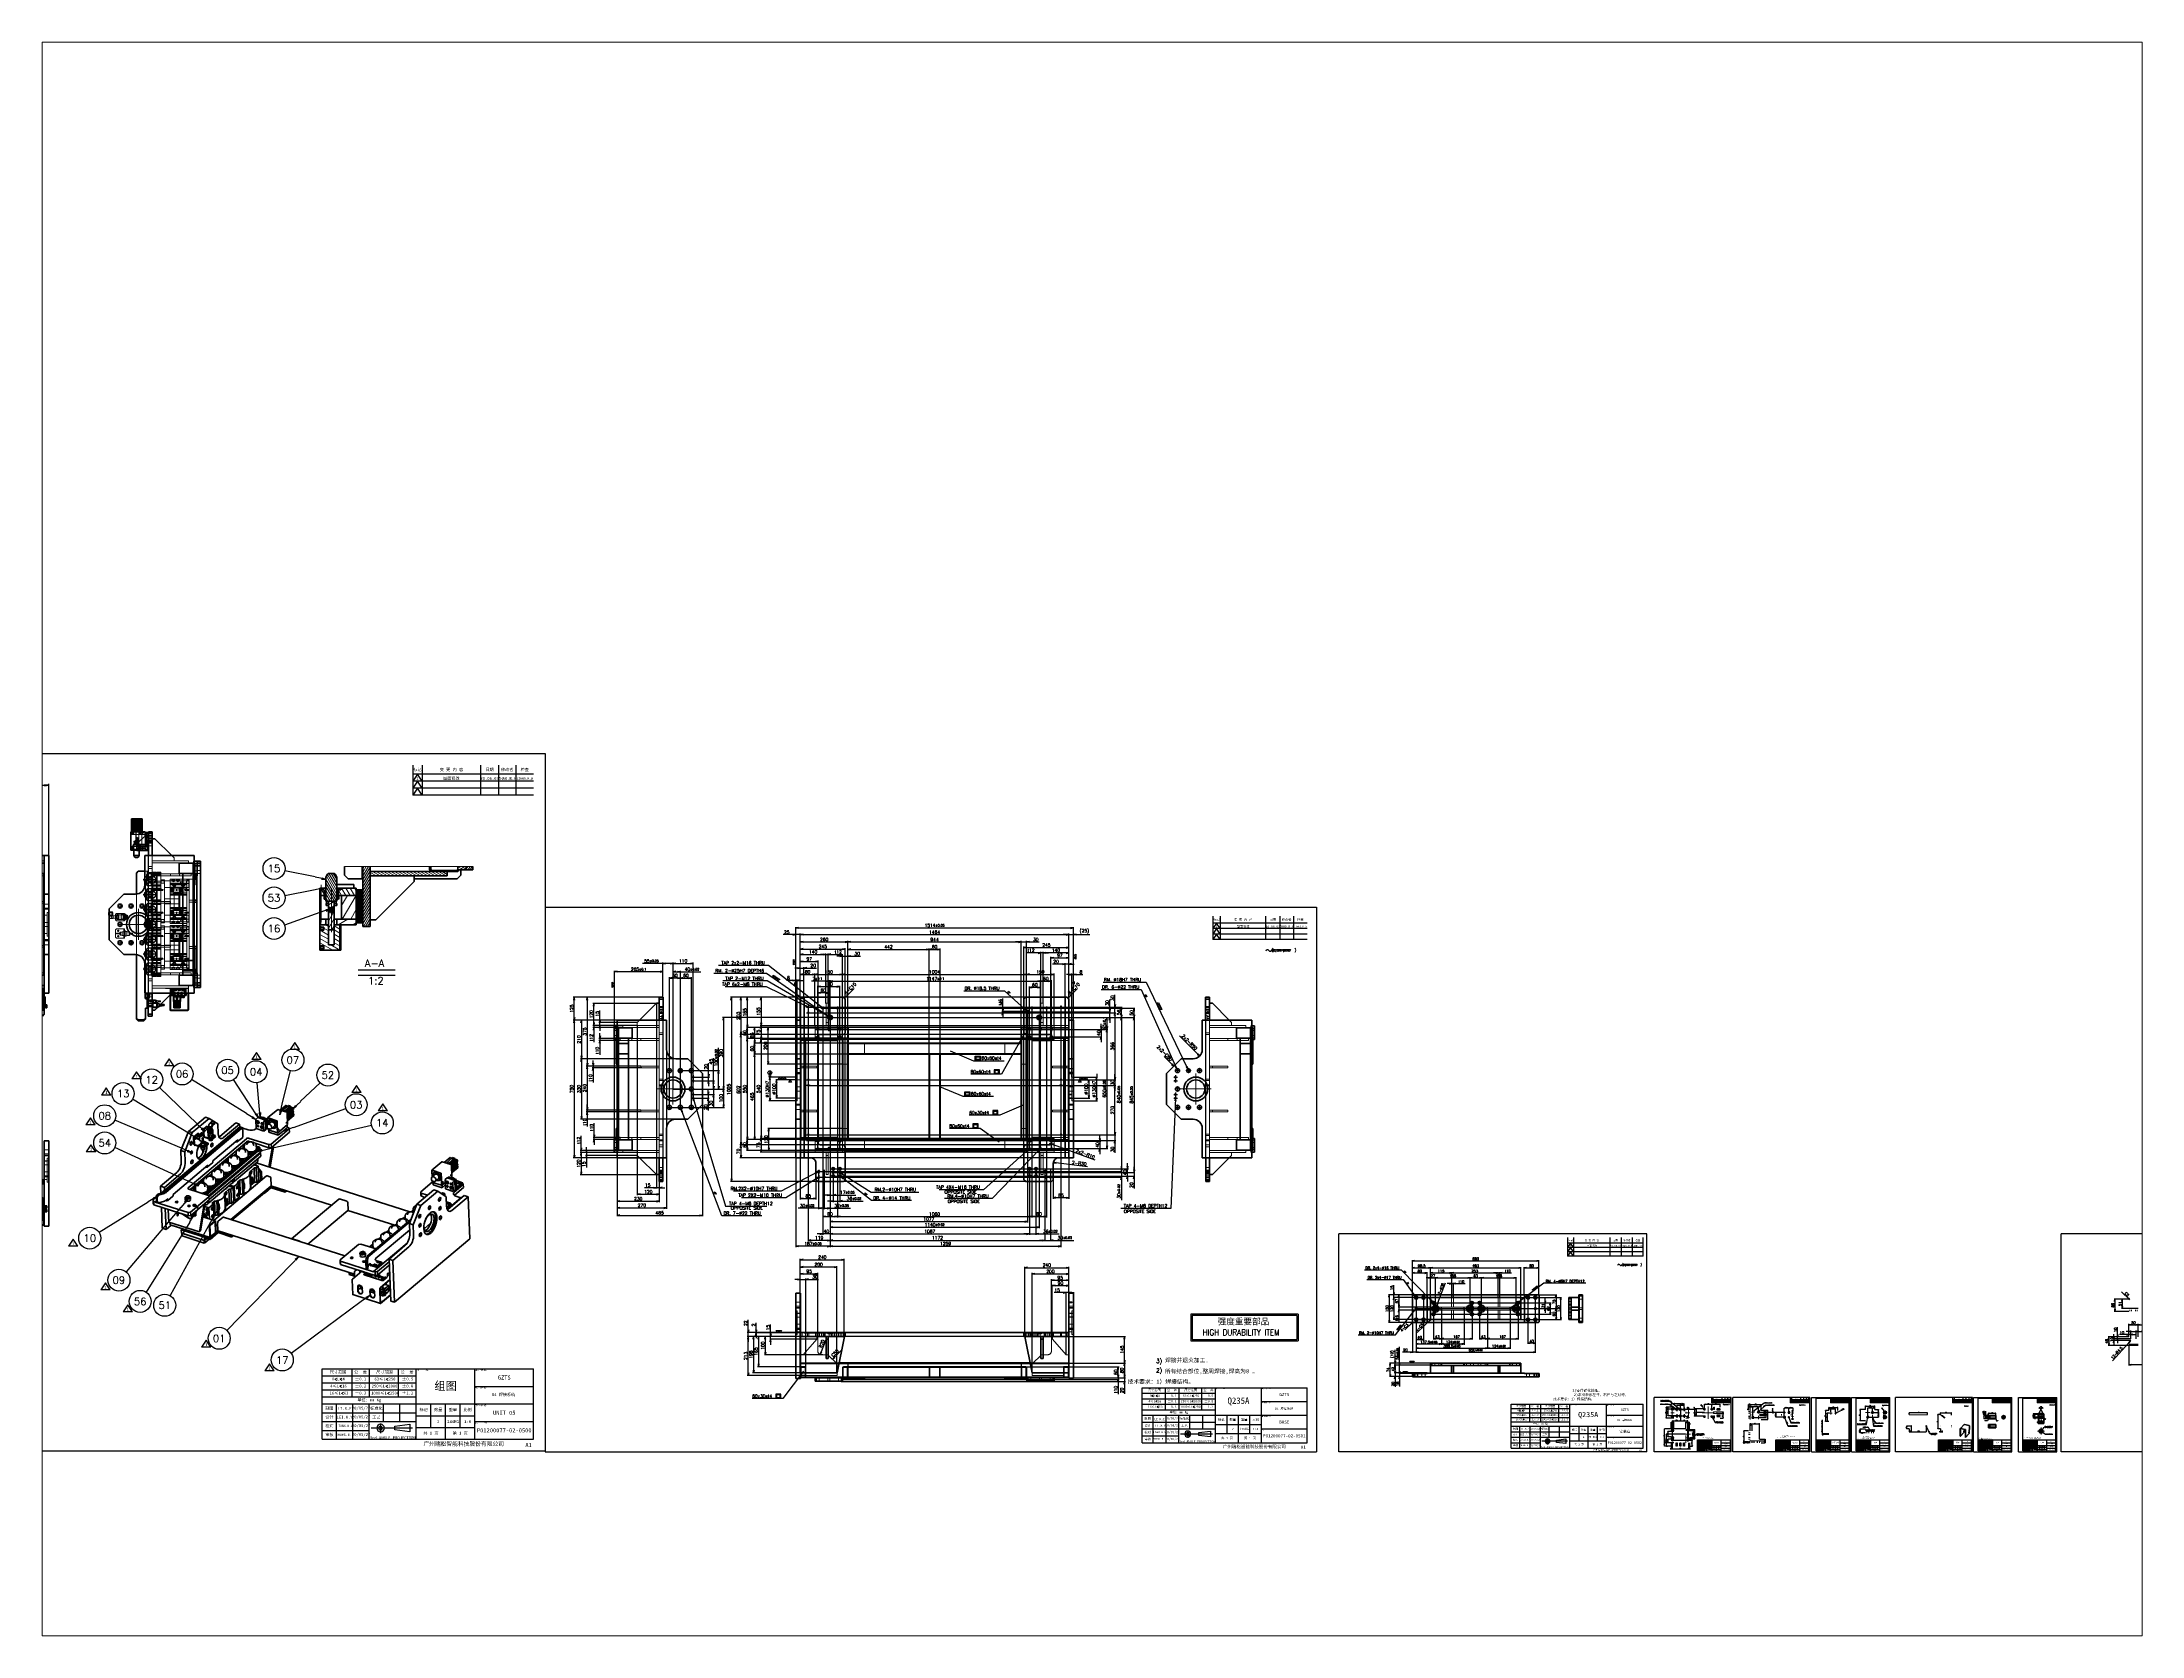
# Paper-space layout 'Layout1' of a CAD drawing. Extents: x 26 to 231, y 20 to 176.
# The model-space entities are those that its viewports show. They can reach past a viewport. Long polylines and large blocks are cut down to what shows.
import ezdxf
from ezdxf.enums import TextEntityAlignment as Align

# ---------------------------------------------------------------- set-up
doc = ezdxf.new("R2010")
doc.units = 0
doc.header["$MEASUREMENT"] = 0
for name, pattern in [('CENTER-HOKUTO', [23, 20, -1, 1, -1]), ('DASHDOT', [18.5, 12, -3, 0.5, -3]), ('DASHED', [15, 12, -3]), ('DASHSPACE', [30, 12, -18]), ('HIDDEN-HOKUTO', [3.8, 2.5, -1.3])]:
    doc.linetypes.add(name, pattern=pattern)
doc.layers.get('0').update_dxf_attribs({"linetype": 'CONTINUOUS'})
doc.layers.get('DEFPOINTS').update_dxf_attribs({"linetype": 'CONTINUOUS'})
for name, color, linetype in [('AM_7', 2, 'CENTER-HOKUTO'), ('AM_HID', 1, 'HIDDEN-HOKUTO'), ('TITLE_FRAME', 7, 'CONTINUOUS'), ('WORD_DIM', 253, 'CONTINUOUS')]:
    doc.layers.add(name, color=color, linetype=linetype)
doc.layers.add('SOLID LINE', color=7, linetype='CONTINUOUS', lineweight=30)
doc.styles.get("Standard").update_dxf_attribs({"font": 'romans.shx', "bigfont": 'bigfont.shx'})
doc.styles.add('STYLE1', font='')
doc.styles.get('STYLE1').set_extended_font_data('SimSun')
doc.dimstyles.new('1-4', dxfattribs={"dimscale": 4, "dimtxt": 3.5, "dimasz": 3, "dimexe": 1, "dimexo": 0, "dimgap": 1, "dimtad": 3, "dimdsep": 46, "dimtxsty": 'Standard', "dimblk1": 'OPEN', "dimblk2": 'OPEN', "dimsah": 1, "dimcen": 0, "dimclrd": 256, "dimclre": 256, "dimclrt": 3, "dimadec": 0, "dimazin": 0, "dimtfac": 1, "dimtmove": 0, "dimatfit": 3, "dimldrblk": 'OPEN', "dimfxl": 0, "dimtolj": 1, "dimtzin": 0, "dimarcsym": 0})
doc.dimstyles.new('1-5', dxfattribs={"dimscale": 5, "dimtxt": 3.5, "dimasz": 3, "dimexe": 1, "dimexo": 0, "dimgap": 1, "dimtad": 3, "dimdsep": 46, "dimtxsty": 'Standard', "dimblk1": 'OPEN', "dimblk2": 'OPEN', "dimsah": 1, "dimcen": 0, "dimclrd": 256, "dimclre": 256, "dimclrt": 3, "dimadec": 0, "dimazin": 0, "dimtfac": 1, "dimtmove": 0, "dimatfit": 3, "dimldrblk": 'OPEN', "dimfxl": 0, "dimtolj": 1, "dimtzin": 0, "dimarcsym": 0})
doc.dimstyles.new('1-8', dxfattribs={"dimscale": 8, "dimtxt": 3.5, "dimasz": 3, "dimexe": 1, "dimexo": 0, "dimgap": 1, "dimtad": 3, "dimdsep": 46, "dimtxsty": 'Standard', "dimblk1": 'OPEN', "dimblk2": 'OPEN', "dimsah": 1, "dimcen": 0, "dimclrd": 256, "dimclre": 256, "dimclrt": 3, "dimadec": 0, "dimazin": 0, "dimtfac": 1, "dimtmove": 0, "dimatfit": 3, "dimldrblk": 'OPEN', "dimfxl": 0, "dimtolj": 1, "dimtzin": 0, "dimarcsym": 0})
doc.dimstyles.new('RS-1-1', dxfattribs={"dimtxt": 3.5, "dimasz": 3, "dimexe": 1, "dimexo": 0, "dimgap": 1, "dimtad": 3, "dimdec": 4, "dimdsep": 46, "dimtxsty": 'Standard', "dimblk1": 'OPEN', "dimblk2": 'OPEN', "dimsah": 1, "dimcen": 0, "dimclrd": 256, "dimclre": 256, "dimclrt": 3, "dimadec": 0, "dimazin": 0, "dimtfac": 1, "dimtdec": 4, "dimtmove": 0, "dimatfit": 3, "dimfxl": 0, "dimtolj": 1, "dimtzin": 0, "dimarcsym": 0})
doc.dimstyles.get("Standard").update_dxf_attribs({"dimtxt": 3.5, "dimasz": 3, "dimexe": 1, "dimexo": 0, "dimgap": 1, "dimtad": 3, "dimdsep": 46, "dimtxsty": 'Standard', "dimblk1": 'OPEN', "dimblk2": 'OPEN', "dimsah": 1, "dimcen": 0, "dimclrd": 256, "dimclre": 256, "dimclrt": 3, "dimadec": 0, "dimazin": 0, "dimtfac": 1, "dimtmove": 0, "dimatfit": 3, "dimldrblk": 'OPEN', "dimfxl": 0, "dimtolj": 1, "dimtzin": 0, "dimarcsym": 0})

# ---------------------------------------------------------------- blocks, each defined once
blk = doc.blocks.new('shiage0')
at = {"layer": 'WORD_DIM', "color": 3, "linetype": 'Continuous'}
for centre, start, end in [((1.7, 0), 30, 180), ((4.6, 1.7), 210, 0)]:
    blk.add_arc(centre, 1.69, start, end, dxfattribs=at)
blk = doc.blocks.new('10')
at = {"layer": 'TITLE_FRAME', "color": 3, "linetype": 'Continuous'}
for points in [[(9.6, 2.7), (8.2, 5.2), (11.1, 5.2)], [(13.3, 2.7), (11.9, 5.2), (17.6, 5.2), (16.2, 2.7), (14.8, 5.2)], [(20.2, 2.7), (18.7, 5.2), (27.4, 5.2), (26, 2.7), (24.5, 5.2), (23.1, 2.7), (21.6, 5.2)]]:
    blk.add_lwpolyline(points, close=True, dxfattribs=at)
blk.add_blockref('shiage0', (0.5, 3.2), dxfattribs=at)
blk.add_text('( ,   ,     )', height=3, dxfattribs=at).set_placement((6.8, 3))
blk = doc.blocks.new('_OPEN')
at = {"color": 0}
for p, q in [((-1, 0.17), (0, 0)), ((-1, -0.17), (0, 0)), ((0, 0), (-1, 0))]:
    blk.add_line(p, q, dxfattribs=at)
blk = doc.blocks.new('*D798')
at = {"layer": 'DEFPOINTS', "color": 0, "linetype": 'Continuous', "ltscale": 5}
for p in [(11527, 26), (11617, 26), (11617, 11)]:
    blk.add_point(p, dxfattribs=at)
at = {"layer": 'WORD_DIM', "linetype": 'Continuous', "lineweight": -2, "ltscale": 5}
for p, q in [((11527, 26), (11527, 10)), ((11530, 11), (11614, 11)), ((11617, 26), (11617, 10))]:
    blk.add_line(p, q, dxfattribs=at)
at = {"layer": 'WORD_DIM', "linetype": 'Continuous', "lineweight": -2, "ltscale": 5, "xscale": 3, "yscale": 3, "zscale": 3, "rotation": 180}
blk.add_blockref('_OPEN', (11527, 11), dxfattribs=at)
at = {"layer": 'WORD_DIM', "linetype": 'Continuous', "lineweight": -2, "ltscale": 5, "xscale": 3, "yscale": 3, "zscale": 3}
blk.add_blockref('_OPEN', (11617, 11), dxfattribs=at)
at = {"layer": 'WORD_DIM', "color": 3, "linetype": 'Continuous', "ltscale": 5, "insert": (11572, 14), "char_height": 3.5, "attachment_point": 5}
blk.add_mtext('\\A1;90', dxfattribs=at)
blk = doc.blocks.new('*D799')
at = {"layer": 'DEFPOINTS', "color": 0, "linetype": 'Continuous', "ltscale": 5}
for p in [(11486, 44), (11527, 44), (11527, 26)]:
    blk.add_point(p, dxfattribs=at)
at = {"layer": 'WORD_DIM', "linetype": 'Continuous', "lineweight": -2, "ltscale": 5}
for p, q in [((11527, 44), (11485, 44)), ((11527, 26), (11485, 26)), ((11486, 29), (11486, 41))]:
    blk.add_line(p, q, dxfattribs=at)
at = {"layer": 'WORD_DIM', "linetype": 'Continuous', "lineweight": -2, "ltscale": 5, "xscale": 3, "yscale": 3, "zscale": 3}
for p, rotation in [((11486, 44), 90), ((11486, 26), 270)]:
    blk.add_blockref('_OPEN', p, dxfattribs=dict(at, rotation=rotation))
at = {"layer": 'WORD_DIM', "color": 3, "linetype": 'Continuous', "ltscale": 5, "insert": (11483, 35), "char_height": 3.5, "attachment_point": 5, "rotation": 90}
blk.add_mtext('\\A1;18', dxfattribs=at)
blk = doc.blocks.new('shiage2')
at = {"layer": 'WORD_DIM', "color": 3, "linetype": 'Continuous'}
for p, q in [((-1, 2), (4, 2)), ((0, 0), (-1, 2)), ((1, 2), (0, 0)), ((3, 0), (1, 2)), ((4, 2), (3, 0))]:
    blk.add_line(p, q, dxfattribs=at)
blk = doc.blocks.new('*D800')
at = {"layer": 'DEFPOINTS', "color": 0, "linetype": 'Continuous', "ltscale": 5}
for p in [(11537, 239), (11495, 179), (11537, 179)]:
    blk.add_point(p, dxfattribs=at)
at = {"layer": 'WORD_DIM', "linetype": 'Continuous', "lineweight": -2, "ltscale": 5}
for p, q in [((11537, 239), (11494, 239)), ((11495, 236), (11495, 182)), ((11537, 179), (11494, 179))]:
    blk.add_line(p, q, dxfattribs=at)
at = {"layer": 'WORD_DIM', "linetype": 'Continuous', "lineweight": -2, "ltscale": 5, "xscale": 3, "yscale": 3, "zscale": 3}
for p, rotation in [((11495, 239), 90), ((11495, 179), 270)]:
    blk.add_blockref('_OPEN', p, dxfattribs=dict(at, rotation=rotation))
at = {"layer": 'WORD_DIM', "color": 3, "linetype": 'Continuous', "ltscale": 5, "insert": (11492, 209), "char_height": 3.5, "attachment_point": 5, "rotation": 90}
blk.add_mtext('\\A1;60', dxfattribs=at)
blk = doc.blocks.new('*D801')
at = {"layer": 'DEFPOINTS', "color": 0, "linetype": 'Continuous', "ltscale": 5}
for p in [(11522, 44), (11527, 44), (11527, 11)]:
    blk.add_point(p, dxfattribs=at)
at = {"layer": 'WORD_DIM', "linetype": 'Continuous', "lineweight": -2, "ltscale": 5}
for p, q in [((11519, 11), (11516, 11)), ((11522, 44), (11522, 10)), ((11522, 11), (11527, 11)), ((11527, 44), (11527, 10)), ((11530, 11), (11533, 11))]:
    blk.add_line(p, q, dxfattribs=at)
at = {"layer": 'WORD_DIM', "linetype": 'Continuous', "lineweight": -2, "ltscale": 5, "xscale": 3, "yscale": 3, "zscale": 3}
blk.add_blockref('_OPEN', (11522, 11), dxfattribs=at)
at = {"layer": 'WORD_DIM', "linetype": 'Continuous', "lineweight": -2, "ltscale": 5, "xscale": 3, "yscale": 3, "zscale": 3, "rotation": 180}
blk.add_blockref('_OPEN', (11527, 11), dxfattribs=at)
at = {"layer": 'WORD_DIM', "color": 3, "linetype": 'Continuous', "ltscale": 5, "insert": (11525, 14), "char_height": 3.5, "attachment_point": 5}
blk.add_mtext('\\A1;5', dxfattribs=at)
blk = doc.blocks.new('*D802')
at = {"layer": 'DEFPOINTS', "color": 0, "linetype": 'Continuous', "ltscale": 5}
for p in [(11617, 44), (11622, 44), (11622, 11)]:
    blk.add_point(p, dxfattribs=at)
at = {"layer": 'WORD_DIM', "linetype": 'Continuous', "lineweight": -2, "ltscale": 5}
for p, q in [((11614, 11), (11611, 11)), ((11617, 44), (11617, 10)), ((11617, 11), (11622, 11)), ((11622, 44), (11622, 10)), ((11625, 11), (11628, 11))]:
    blk.add_line(p, q, dxfattribs=at)
at = {"layer": 'WORD_DIM', "linetype": 'Continuous', "lineweight": -2, "ltscale": 5, "xscale": 3, "yscale": 3, "zscale": 3}
blk.add_blockref('_OPEN', (11617, 11), dxfattribs=at)
at = {"layer": 'WORD_DIM', "linetype": 'Continuous', "lineweight": -2, "ltscale": 5, "xscale": 3, "yscale": 3, "zscale": 3, "rotation": 180}
blk.add_blockref('_OPEN', (11622, 11), dxfattribs=at)
at = {"layer": 'WORD_DIM', "color": 3, "linetype": 'Continuous', "ltscale": 5, "insert": (11620, 14), "char_height": 3.5, "attachment_point": 5}
blk.add_mtext('\\A1;5', dxfattribs=at)
blk = doc.blocks.new('*D803')
at = {"layer": 'DEFPOINTS', "color": 0, "linetype": 'Continuous', "ltscale": 5}
for p in [(11522, 155), (11522, 121), (11537, 121)]:
    blk.add_point(p, dxfattribs=at)
at = {"layer": 'WORD_DIM', "linetype": 'Continuous', "lineweight": -2, "ltscale": 5}
for p, q in [((11522, 121), (11522, 156)), ((11534, 155), (11525, 155)), ((11537, 121), (11537, 156))]:
    blk.add_line(p, q, dxfattribs=at)
at = {"layer": 'WORD_DIM', "linetype": 'Continuous', "lineweight": -2, "ltscale": 5, "xscale": 3, "yscale": 3, "zscale": 3, "rotation": 180}
blk.add_blockref('_OPEN', (11522, 155), dxfattribs=at)
at = {"layer": 'WORD_DIM', "linetype": 'Continuous', "lineweight": -2, "ltscale": 5, "xscale": 3, "yscale": 3, "zscale": 3}
blk.add_blockref('_OPEN', (11537, 155), dxfattribs=at)
at = {"layer": 'WORD_DIM', "color": 3, "linetype": 'Continuous', "ltscale": 5, "insert": (11530, 157), "char_height": 3.5, "attachment_point": 5}
blk.add_mtext('\\A1;15', dxfattribs=at)
blk = doc.blocks.new('*D804')
at = {"layer": 'DEFPOINTS', "color": 0, "linetype": 'Continuous', "ltscale": 5}
for p in [(11602, 121), (11622, 155), (11622, 142)]:
    blk.add_point(p, dxfattribs=at)
at = {"layer": 'WORD_DIM', "linetype": 'Continuous', "lineweight": -2, "ltscale": 5}
for p, q in [((11602, 121), (11602, 156)), ((11605, 155), (11619, 155)), ((11622, 142), (11622, 156))]:
    blk.add_line(p, q, dxfattribs=at)
at = {"layer": 'WORD_DIM', "linetype": 'Continuous', "lineweight": -2, "ltscale": 5, "xscale": 3, "yscale": 3, "zscale": 3, "rotation": 180}
blk.add_blockref('_OPEN', (11602, 155), dxfattribs=at)
at = {"layer": 'WORD_DIM', "linetype": 'Continuous', "lineweight": -2, "ltscale": 5, "xscale": 3, "yscale": 3, "zscale": 3}
blk.add_blockref('_OPEN', (11622, 155), dxfattribs=at)
at = {"layer": 'WORD_DIM', "color": 3, "linetype": 'Continuous', "ltscale": 5, "insert": (11612, 157), "char_height": 3.5, "attachment_point": 5}
blk.add_mtext('\\A1;20', dxfattribs=at)
blk = doc.blocks.new('*D805')
at = {"layer": 'DEFPOINTS', "color": 0, "linetype": 'Continuous', "ltscale": 5}
for p in [(11504, 44), (11537, 64), (11537, 44)]:
    blk.add_point(p, dxfattribs=at)
at = {"layer": 'WORD_DIM', "linetype": 'Continuous', "lineweight": -2, "ltscale": 5}
for p, q in [((11537, 64), (11503, 64)), ((11537, 44), (11503, 44)), ((11504, 61), (11504, 47))]:
    blk.add_line(p, q, dxfattribs=at)
at = {"layer": 'WORD_DIM', "linetype": 'Continuous', "lineweight": -2, "ltscale": 5, "xscale": 3, "yscale": 3, "zscale": 3}
for p, rotation in [((11504, 64), 90), ((11504, 44), 270)]:
    blk.add_blockref('_OPEN', p, dxfattribs=dict(at, rotation=rotation))
at = {"layer": 'WORD_DIM', "color": 3, "linetype": 'Continuous', "ltscale": 5, "insert": (11502, 54), "char_height": 3.5, "attachment_point": 5, "rotation": 90}
blk.add_mtext('\\A1;20', dxfattribs=at)
blk = doc.blocks.new('*D806')
at = {"layer": 'DEFPOINTS', "color": 0, "linetype": 'Continuous', "ltscale": 5}
for p in [(11771, 204), (11789, 179), (11805, 204)]:
    blk.add_point(p, dxfattribs=at)
at = {"layer": 'WORD_DIM', "linetype": 'Continuous', "lineweight": -2, "ltscale": 5}
for p, q in [((11771, 204), (11806, 204)), ((11789, 179), (11806, 179)), ((11805, 182), (11805, 201))]:
    blk.add_line(p, q, dxfattribs=at)
at = {"layer": 'WORD_DIM', "linetype": 'Continuous', "lineweight": -2, "ltscale": 5, "xscale": 3, "yscale": 3, "zscale": 3}
for p, rotation in [((11805, 204), 90), ((11805, 179), 270)]:
    blk.add_blockref('_OPEN', p, dxfattribs=dict(at, rotation=rotation))
at = {"layer": 'WORD_DIM', "color": 3, "linetype": 'Continuous', "ltscale": 5, "insert": (11802, 191), "char_height": 3.5, "attachment_point": 5, "rotation": 90}
blk.add_mtext('\\A1;25', dxfattribs=at)
blk = doc.blocks.new('*D807')
at = {"layer": 'DEFPOINTS', "color": 0, "linetype": 'Continuous', "ltscale": 5}
for p in [(11771, 214), (11771, 204), (11805, 214)]:
    blk.add_point(p, dxfattribs=at)
at = {"layer": 'WORD_DIM', "linetype": 'Continuous', "lineweight": -2, "ltscale": 5}
for p, q in [((11771, 214), (11806, 214)), ((11771, 204), (11806, 204)), ((11805, 207), (11805, 211))]:
    blk.add_line(p, q, dxfattribs=at)
at = {"layer": 'WORD_DIM', "linetype": 'Continuous', "lineweight": -2, "ltscale": 5, "xscale": 3, "yscale": 3, "zscale": 3}
for p, rotation in [((11805, 214), 90), ((11805, 204), 270)]:
    blk.add_blockref('_OPEN', p, dxfattribs=dict(at, rotation=rotation))
at = {"layer": 'WORD_DIM', "color": 3, "linetype": 'Continuous', "ltscale": 5, "insert": (11802, 209), "char_height": 3.5, "attachment_point": 5, "rotation": 90}
blk.add_mtext('\\A1;t10', dxfattribs=at)
blk = doc.blocks.new('*D808')
at = {"layer": 'DEFPOINTS', "color": 0, "linetype": 'Continuous', "ltscale": 5}
for p in [(11486, 121), (11602, 121), (11522, 44)]:
    blk.add_point(p, dxfattribs=at)
at = {"layer": 'WORD_DIM', "linetype": 'Continuous', "lineweight": -2, "ltscale": 5}
for p, q in [((11602, 121), (11485, 121)), ((11486, 47), (11486, 118)), ((11522, 44), (11485, 44))]:
    blk.add_line(p, q, dxfattribs=at)
at = {"layer": 'WORD_DIM', "linetype": 'Continuous', "lineweight": -2, "ltscale": 5, "xscale": 3, "yscale": 3, "zscale": 3}
for p, rotation in [((11486, 121), 90), ((11486, 44), 270)]:
    blk.add_blockref('_OPEN', p, dxfattribs=dict(at, rotation=rotation))
at = {"layer": 'WORD_DIM', "color": 3, "linetype": 'Continuous', "ltscale": 5, "insert": (11483, 83), "char_height": 3.5, "attachment_point": 5, "rotation": 90}
blk.add_mtext('\\A1;77', dxfattribs=at)
blk = doc.blocks.new('MARK_M12BOLT')
at = {"color": 2, "linetype": 'CENTER-HOKUTO'}
for p, q in [((-5, 0), (5, 0)), ((0, 5), (0, -5))]:
    blk.add_line(p, q, dxfattribs=at)
at = {"color": 3, "linetype": 'Continuous'}
for radius in [2.5, 0.5]:
    blk.add_circle((0, 0), radius, dxfattribs=at)
blk = doc.blocks.new('MARK_10PIN')
at = {"color": 3, "linetype": 'Continuous'}
blk.add_lwpolyline([(-4, 4), (-4, -4), (4, -4), (4, 4)], close=True, dxfattribs=at)
blk.add_circle((0, 0), 5, dxfattribs=at)
blk = doc.blocks.new('MARK_M5BOLT')
at = {"color": 3, "linetype": 'Continuous'}
for p, q in [((-1.8, -1.8), (-1.8, 1.8)), ((-1.8, 1.8), (1.8, 1.8)), ((1.8, -1.8), (1.8, 1.8)), ((-1.8, -1.8), (1.8, -1.8))]:
    blk.add_line(p, q, dxfattribs=at)
blk.add_circle((0, 0), 0.5, dxfattribs=at)
blk = doc.blocks.new('MARK_M6BOLT')
at = {"color": 3, "linetype": 'Continuous'}
for p, q in [((-1.8, 1.8), (1.8, 1.8)), ((-1.8, -1.8), (-1.8, 1.8)), ((1.8, -1.8), (1.8, 1.8)), ((-1.8, -1.8), (1.8, -1.8))]:
    blk.add_line(p, q, dxfattribs=at)
blk = doc.blocks.new('*D809')
at = {"layer": 'DEFPOINTS', "color": 0, "linetype": 'CENTER-HOKUTO', "ltscale": 5}
for p in [(11592, 256), (11592, 237), (11572, 227)]:
    blk.add_point(p, dxfattribs=at)
at = {"layer": 'WORD_DIM', "linetype": 'CENTER-HOKUTO', "lineweight": -2, "ltscale": 5}
for p, q in [((11572, 227), (11572, 257)), ((11575, 256), (11589, 256)), ((11592, 237), (11592, 257))]:
    blk.add_line(p, q, dxfattribs=at)
at = {"layer": 'WORD_DIM', "linetype": 'CENTER-HOKUTO', "lineweight": -2, "ltscale": 5, "xscale": 3, "yscale": 3, "zscale": 3, "rotation": 180}
blk.add_blockref('_OPEN', (11572, 256), dxfattribs=at)
at = {"layer": 'WORD_DIM', "linetype": 'CENTER-HOKUTO', "lineweight": -2, "ltscale": 5, "xscale": 3, "yscale": 3, "zscale": 3}
blk.add_blockref('_OPEN', (11592, 256), dxfattribs=at)
at = {"layer": 'WORD_DIM', "color": 3, "linetype": 'CENTER-HOKUTO', "ltscale": 5, "insert": (11582, 258), "char_height": 3.5, "attachment_point": 5}
blk.add_mtext('\\A1;20', dxfattribs=at)
blk = doc.blocks.new('*D810')
at = {"layer": 'DEFPOINTS', "color": 0, "linetype": 'CENTER-HOKUTO', "ltscale": 5}
for p in [(11522, 256), (11522, 239), (11572, 227)]:
    blk.add_point(p, dxfattribs=at)
at = {"layer": 'WORD_DIM', "linetype": 'CENTER-HOKUTO', "lineweight": -2, "ltscale": 5}
for p, q in [((11522, 239), (11522, 257)), ((11569, 256), (11525, 256)), ((11572, 227), (11572, 257))]:
    blk.add_line(p, q, dxfattribs=at)
at = {"layer": 'WORD_DIM', "linetype": 'CENTER-HOKUTO', "lineweight": -2, "ltscale": 5, "xscale": 3, "yscale": 3, "zscale": 3, "rotation": 180}
blk.add_blockref('_OPEN', (11522, 256), dxfattribs=at)
at = {"layer": 'WORD_DIM', "linetype": 'CENTER-HOKUTO', "lineweight": -2, "ltscale": 5, "xscale": 3, "yscale": 3, "zscale": 3}
blk.add_blockref('_OPEN', (11572, 256), dxfattribs=at)
at = {"layer": 'WORD_DIM', "color": 3, "linetype": 'CENTER-HOKUTO', "ltscale": 5, "insert": (11547, 258), "char_height": 3.5, "attachment_point": 5}
blk.add_mtext('\\A1;50{\\H0.715x;%%p0.05}', dxfattribs=at)
blk = doc.blocks.new('*D811')
at = {"layer": 'DEFPOINTS', "color": 0, "linetype": 'CENTER-HOKUTO', "ltscale": 5}
for p in [(11552, 247), (11552, 237), (11592, 237)]:
    blk.add_point(p, dxfattribs=at)
at = {"layer": 'WORD_DIM', "linetype": 'CENTER-HOKUTO', "lineweight": -2, "ltscale": 5}
for p, q in [((11552, 237), (11552, 248)), ((11589, 247), (11555, 247)), ((11592, 237), (11592, 248))]:
    blk.add_line(p, q, dxfattribs=at)
at = {"layer": 'WORD_DIM', "linetype": 'CENTER-HOKUTO', "lineweight": -2, "ltscale": 5, "xscale": 3, "yscale": 3, "zscale": 3, "rotation": 180}
blk.add_blockref('_OPEN', (11552, 247), dxfattribs=at)
at = {"layer": 'WORD_DIM', "linetype": 'CENTER-HOKUTO', "lineweight": -2, "ltscale": 5, "xscale": 3, "yscale": 3, "zscale": 3}
blk.add_blockref('_OPEN', (11592, 247), dxfattribs=at)
at = {"layer": 'WORD_DIM', "color": 3, "linetype": 'CENTER-HOKUTO', "ltscale": 5, "insert": (11572, 250), "char_height": 3.5, "attachment_point": 5}
blk.add_mtext('\\A1;40', dxfattribs=at)
blk = doc.blocks.new('*D812')
at = {"layer": 'DEFPOINTS', "color": 0, "linetype": 'CENTER-HOKUTO', "ltscale": 5}
for p in [(11522, 239), (11504, 227), (11572, 227)]:
    blk.add_point(p, dxfattribs=at)
at = {"layer": 'WORD_DIM', "linetype": 'CENTER-HOKUTO', "lineweight": -2, "ltscale": 5}
for p, q in [((11522, 239), (11503, 239)), ((11504, 236), (11504, 230)), ((11572, 227), (11503, 227))]:
    blk.add_line(p, q, dxfattribs=at)
at = {"layer": 'WORD_DIM', "linetype": 'CENTER-HOKUTO', "lineweight": -2, "ltscale": 5, "xscale": 3, "yscale": 3, "zscale": 3}
for p, rotation in [((11504, 239), 90), ((11504, 227), 270)]:
    blk.add_blockref('_OPEN', p, dxfattribs=dict(at, rotation=rotation))
at = {"layer": 'WORD_DIM', "color": 3, "linetype": 'CENTER-HOKUTO', "ltscale": 5, "insert": (11501, 233), "char_height": 3.5, "attachment_point": 5, "rotation": 90}
blk.add_mtext('\\A1;12', dxfattribs=at)
blk = doc.blocks.new('*D813')
at = {"layer": 'DEFPOINTS', "color": 0, "linetype": 'CENTER-HOKUTO', "ltscale": 5}
for p in [(11504, 191), (11572, 227), (11572, 191)]:
    blk.add_point(p, dxfattribs=at)
at = {"layer": 'WORD_DIM', "linetype": 'CENTER-HOKUTO', "lineweight": -2, "ltscale": 5}
for p, q in [((11572, 227), (11503, 227)), ((11572, 191), (11503, 191)), ((11504, 224), (11504, 194))]:
    blk.add_line(p, q, dxfattribs=at)
at = {"layer": 'WORD_DIM', "linetype": 'CENTER-HOKUTO', "lineweight": -2, "ltscale": 5, "xscale": 3, "yscale": 3, "zscale": 3}
for p, rotation in [((11504, 227), 90), ((11504, 191), 270)]:
    blk.add_blockref('_OPEN', p, dxfattribs=dict(at, rotation=rotation))
at = {"layer": 'WORD_DIM', "color": 3, "linetype": 'CENTER-HOKUTO', "ltscale": 5, "insert": (11501, 209), "char_height": 3.5, "attachment_point": 5, "rotation": 90}
blk.add_mtext('\\A1;36{\\H0.715x;%%p0.02}', dxfattribs=at)
blk = doc.blocks.new('*D814')
at = {"layer": 'DEFPOINTS', "color": 0, "ltscale": 5}
for p in [(11572, 227), (11649, 227), (11704, 229)]:
    blk.add_point(p, dxfattribs=at)
at = {"layer": 'WORD_DIM', "lineweight": -2, "ltscale": 5}
for p, q in [((11649, 232), (11649, 239)), ((11572, 227), (11650, 227)), ((11704, 229), (11648, 229)), ((11649, 227), (11649, 229)), ((11649, 224), (11649, 221))]:
    blk.add_line(p, q, dxfattribs=at)
at = {"layer": 'WORD_DIM', "lineweight": -2, "ltscale": 5, "xscale": 3, "yscale": 3, "zscale": 3}
for p, rotation in [((11649, 229), 270), ((11649, 227), 90)]:
    blk.add_blockref('_OPEN', p, dxfattribs=dict(at, rotation=rotation))
at = {"layer": 'WORD_DIM', "color": 3, "ltscale": 5, "insert": (11647, 237), "char_height": 3.5, "attachment_point": 5, "rotation": 90}
blk.add_mtext('\\A1;2', dxfattribs=at)
blk = doc.blocks.new('*D815')
at = {"layer": 'DEFPOINTS', "color": 0, "ltscale": 5}
for p in [(11572, 227), (11649, 189), (11704, 189)]:
    blk.add_point(p, dxfattribs=at)
at = {"layer": 'WORD_DIM', "lineweight": -2, "ltscale": 5}
for p, q in [((11572, 227), (11650, 227)), ((11704, 189), (11648, 189)), ((11649, 224), (11649, 192))]:
    blk.add_line(p, q, dxfattribs=at)
at = {"layer": 'WORD_DIM', "lineweight": -2, "ltscale": 5, "xscale": 3, "yscale": 3, "zscale": 3}
for p, rotation in [((11649, 227), 90), ((11649, 189), 270)]:
    blk.add_blockref('_OPEN', p, dxfattribs=dict(at, rotation=rotation))
at = {"layer": 'WORD_DIM', "color": 3, "ltscale": 5, "insert": (11647, 208), "char_height": 3.5, "attachment_point": 5, "rotation": 90}
blk.add_mtext('\\A1;38', dxfattribs=at)
blk = doc.blocks.new('*D816')
at = {"layer": 'DEFPOINTS', "color": 0, "ltscale": 5}
for p in [(11744, 254), (11789, 239), (11744, 229)]:
    blk.add_point(p, dxfattribs=at)
at = {"layer": 'WORD_DIM', "lineweight": -2, "ltscale": 5}
for p, q in [((11744, 229), (11744, 255)), ((11786, 254), (11747, 254)), ((11789, 239), (11789, 255))]:
    blk.add_line(p, q, dxfattribs=at)
at = {"layer": 'WORD_DIM', "lineweight": -2, "ltscale": 5, "xscale": 3, "yscale": 3, "zscale": 3, "rotation": 180}
blk.add_blockref('_OPEN', (11744, 254), dxfattribs=at)
at = {"layer": 'WORD_DIM', "lineweight": -2, "ltscale": 5, "xscale": 3, "yscale": 3, "zscale": 3}
blk.add_blockref('_OPEN', (11789, 254), dxfattribs=at)
at = {"layer": 'WORD_DIM', "color": 3, "ltscale": 5, "insert": (11767, 257), "char_height": 3.5, "attachment_point": 5}
blk.add_mtext('\\A1;45', dxfattribs=at)
blk = doc.blocks.new('*D817')
at = {"layer": 'DEFPOINTS', "color": 0, "ltscale": 5}
for p in [(11704, 254), (11704, 229), (11744, 229)]:
    blk.add_point(p, dxfattribs=at)
at = {"layer": 'WORD_DIM', "lineweight": -2, "ltscale": 5}
for p, q in [((11704, 229), (11704, 255)), ((11741, 254), (11707, 254)), ((11744, 229), (11744, 255))]:
    blk.add_line(p, q, dxfattribs=at)
at = {"layer": 'WORD_DIM', "lineweight": -2, "ltscale": 5, "xscale": 3, "yscale": 3, "zscale": 3, "rotation": 180}
blk.add_blockref('_OPEN', (11704, 254), dxfattribs=at)
at = {"layer": 'WORD_DIM', "lineweight": -2, "ltscale": 5, "xscale": 3, "yscale": 3, "zscale": 3}
blk.add_blockref('_OPEN', (11744, 254), dxfattribs=at)
at = {"layer": 'WORD_DIM', "color": 3, "ltscale": 5, "insert": (11724, 257), "char_height": 3.5, "attachment_point": 5}
blk.add_mtext('\\A1;40', dxfattribs=at)
blk = doc.blocks.new('*D818')
at = {"layer": 'DEFPOINTS', "color": 0, "ltscale": 5}
for p in [(11572, 227), (11659, 209), (11703, 209)]:
    blk.add_point(p, dxfattribs=at)
at = {"layer": 'WORD_DIM', "lineweight": -2, "ltscale": 5}
for p, q in [((11572, 227), (11660, 227)), ((11703, 209), (11658, 209)), ((11659, 224), (11659, 212)), ((11659, 209), (11659, 187))]:
    blk.add_line(p, q, dxfattribs=at)
at = {"layer": 'WORD_DIM', "lineweight": -2, "ltscale": 5, "xscale": 3, "yscale": 3, "zscale": 3}
for p, rotation in [((11659, 227), 90), ((11659, 209), 270)]:
    blk.add_blockref('_OPEN', p, dxfattribs=dict(at, rotation=rotation))
at = {"layer": 'WORD_DIM', "color": 3, "ltscale": 5, "insert": (11656, 196), "char_height": 3.5, "attachment_point": 5, "rotation": 90}
blk.add_mtext('\\A1;18{\\H0.715x;%%p0.05}', dxfattribs=at)
blk = doc.blocks.new('*D819')
at = {"layer": 'DEFPOINTS', "color": 0, "linetype": 'Continuous', "ltscale": 5}
for p in [(11530, 59), (11617, 26), (11637, 59)]:
    blk.add_point(p, dxfattribs=at)
at = {"layer": 'WORD_DIM', "linetype": 'Continuous', "lineweight": -2, "ltscale": 5}
for p, q in [((11530, 59), (11638, 59)), ((11617, 26), (11638, 26)), ((11637, 29), (11637, 56))]:
    blk.add_line(p, q, dxfattribs=at)
at = {"layer": 'WORD_DIM', "linetype": 'Continuous', "lineweight": -2, "ltscale": 5, "xscale": 3, "yscale": 3, "zscale": 3}
for p, rotation in [((11637, 59), 90), ((11637, 26), 270)]:
    blk.add_blockref('_OPEN', p, dxfattribs=dict(at, rotation=rotation))
at = {"layer": 'WORD_DIM', "color": 3, "linetype": 'Continuous', "ltscale": 5, "insert": (11635, 43), "char_height": 3.5, "attachment_point": 5, "rotation": 90}
blk.add_mtext('\\A1;33', dxfattribs=at)
blk = doc.blocks.new('*D820')
at = {"layer": 'DEFPOINTS', "color": 0, "linetype": 'Continuous', "ltscale": 5}
for p in [(11572, 227), (11612, 164), (11612, 59)]:
    blk.add_point(p, dxfattribs=at)
at = {"layer": 'WORD_DIM', "linetype": 'Continuous', "lineweight": -2, "ltscale": 5}
for p, q in [((11572, 227), (11572, 163)), ((11575, 164), (11609, 164)), ((11612, 59), (11612, 165))]:
    blk.add_line(p, q, dxfattribs=at)
at = {"layer": 'WORD_DIM', "linetype": 'Continuous', "lineweight": -2, "ltscale": 5, "xscale": 3, "yscale": 3, "zscale": 3, "rotation": 180}
blk.add_blockref('_OPEN', (11572, 164), dxfattribs=at)
at = {"layer": 'WORD_DIM', "linetype": 'Continuous', "lineweight": -2, "ltscale": 5, "xscale": 3, "yscale": 3, "zscale": 3}
blk.add_blockref('_OPEN', (11612, 164), dxfattribs=at)
at = {"layer": 'WORD_DIM', "color": 3, "linetype": 'Continuous', "ltscale": 5, "insert": (11592, 167), "char_height": 3.5, "attachment_point": 5}
blk.add_mtext('\\A1;40', dxfattribs=at)
blk = doc.blocks.new('*D821')
at = {"layer": 'DEFPOINTS', "color": 0, "linetype": 'Continuous', "ltscale": 5}
for p in [(11572, 227), (11572, 164), (11530, 59)]:
    blk.add_point(p, dxfattribs=at)
at = {"layer": 'WORD_DIM', "linetype": 'Continuous', "lineweight": -2, "ltscale": 5}
for p, q in [((11530, 59), (11530, 165)), ((11533, 164), (11569, 164)), ((11572, 227), (11572, 163))]:
    blk.add_line(p, q, dxfattribs=at)
at = {"layer": 'WORD_DIM', "linetype": 'Continuous', "lineweight": -2, "ltscale": 5, "xscale": 3, "yscale": 3, "zscale": 3, "rotation": 180}
blk.add_blockref('_OPEN', (11530, 164), dxfattribs=at)
at = {"layer": 'WORD_DIM', "linetype": 'Continuous', "lineweight": -2, "ltscale": 5, "xscale": 3, "yscale": 3, "zscale": 3}
blk.add_blockref('_OPEN', (11572, 164), dxfattribs=at)
at = {"layer": 'WORD_DIM', "color": 3, "linetype": 'Continuous', "ltscale": 5, "insert": (11551, 167), "char_height": 3.5, "attachment_point": 5}
blk.add_mtext('\\A1;42.5', dxfattribs=at)
blk = doc.blocks.new('*D822')
at = {"layer": 'DEFPOINTS', "color": 0, "linetype": 'Continuous', "ltscale": 5}
for p in [(11568, 230), (11576, 223)]:
    blk.add_point(p, dxfattribs=at)
at = {"layer": 'WORD_DIM', "linetype": 'Continuous', "lineweight": -2, "ltscale": 5}
for p, q in [((11463, 272), (11514, 272)), ((11514, 272), (11566, 231))]:
    blk.add_line(p, q, dxfattribs=at)
at = {"layer": 'WORD_DIM', "linetype": 'Continuous', "lineweight": -2, "ltscale": 5, "xscale": 3, "yscale": 3, "zscale": 3, "rotation": 321.9515912693674}
blk.add_blockref('_OPEN', (11568, 230), dxfattribs=at)
at = {"layer": 'WORD_DIM', "color": 3, "linetype": 'Continuous', "ltscale": 5, "insert": (11488, 275), "char_height": 3.5, "attachment_point": 5}
blk.add_mtext('\\A1;RM. 2-∅10H7 THRU', dxfattribs=at)
blk = doc.blocks.new('shiage3')
at = {"layer": 'WORD_DIM', "color": 3, "linetype": 'Continuous'}
for p, q in [((-1.4, 2.5), (7.2, 2.5)), ((0, 0), (-1.4, 2.5)), ((1.4, 2.5), (0, 0)), ((2.9, 0), (1.4, 2.5)), ((4.3, 2.5), (2.9, 0)), ((5.8, 0), (4.3, 2.5)), ((7.2, 2.5), (5.8, 0))]:
    blk.add_line(p, q, dxfattribs=at)
blk = doc.blocks.new('*D787')
at = {"layer": 'DEFPOINTS', "color": 0, "linetype": 'Continuous'}
for p in [(11622, 117), (11622, 66), (11650, 66)]:
    blk.add_point(p, dxfattribs=at)
at = {"layer": 'WORD_DIM', "linetype": 'Continuous', "lineweight": -2}
for p, q in [((11622, 117), (11651, 117)), ((11622, 66), (11651, 66)), ((11650, 114), (11650, 69))]:
    blk.add_line(p, q, dxfattribs=at)
at = {"layer": 'WORD_DIM', "linetype": 'Continuous', "lineweight": -2, "xscale": 3, "yscale": 3, "zscale": 3}
for p, rotation in [((11650, 117), 90), ((11650, 66), 270)]:
    blk.add_blockref('_OPEN', p, dxfattribs=dict(at, rotation=rotation))
at = {"layer": 'WORD_DIM', "color": 3, "linetype": 'Continuous', "insert": (11648, 91), "char_height": 3.5, "attachment_point": 5, "rotation": 90}
blk.add_mtext('\\A1;%%c51', dxfattribs=at)
blk = doc.blocks.new('*D788')
at = {"layer": 'DEFPOINTS', "color": 0, "linetype": 'Continuous'}
for p in [(11617, 148), (11617, 117), (11622, 121)]:
    blk.add_point(p, dxfattribs=at)
at = {"layer": 'WORD_DIM', "linetype": 'Continuous', "lineweight": -2}
for p, q in [((11614, 148), (11611, 148)), ((11617, 117), (11617, 149)), ((11622, 148), (11617, 148)), ((11622, 121), (11622, 149)), ((11625, 148), (11628, 148))]:
    blk.add_line(p, q, dxfattribs=at)
at = {"layer": 'WORD_DIM', "linetype": 'Continuous', "lineweight": -2, "xscale": 3, "yscale": 3, "zscale": 3}
blk.add_blockref('_OPEN', (11617, 148), dxfattribs=at)
at = {"layer": 'WORD_DIM', "linetype": 'Continuous', "lineweight": -2, "xscale": 3, "yscale": 3, "zscale": 3, "rotation": 180}
blk.add_blockref('_OPEN', (11622, 148), dxfattribs=at)
at = {"layer": 'WORD_DIM', "color": 3, "linetype": 'Continuous', "insert": (11620, 151), "char_height": 3.5, "attachment_point": 5}
blk.add_mtext('\\A1;5', dxfattribs=at)
blk = doc.blocks.new('*D789')
at = {"layer": 'DEFPOINTS', "color": 0, "linetype": 'Continuous'}
for p in [(11504, 76), (11522, 106), (11522, 76)]:
    blk.add_point(p, dxfattribs=at)
at = {"layer": 'WORD_DIM', "linetype": 'Continuous', "lineweight": -2}
for p, q in [((11522, 106), (11503, 106)), ((11522, 76), (11503, 76)), ((11504, 103), (11504, 79))]:
    blk.add_line(p, q, dxfattribs=at)
at = {"layer": 'WORD_DIM', "linetype": 'Continuous', "lineweight": -2, "xscale": 3, "yscale": 3, "zscale": 3}
for p, rotation in [((11504, 106), 90), ((11504, 76), 270)]:
    blk.add_blockref('_OPEN', p, dxfattribs=dict(at, rotation=rotation))
at = {"layer": 'WORD_DIM', "color": 3, "linetype": 'Continuous', "insert": (11502, 91), "char_height": 3.5, "attachment_point": 5, "rotation": 90}
blk.add_mtext('\\A1;%%c30', dxfattribs=at)
blk = doc.blocks.new('*D790')
at = {"layer": 'DEFPOINTS', "color": 0, "linetype": 'Continuous'}
for p in [(11496, 91), (11527, 26), (11600, 91)]:
    blk.add_point(p, dxfattribs=at)
at = {"layer": 'WORD_DIM', "linetype": 'Continuous', "lineweight": -2}
for p, q in [((11600, 91), (11495, 91)), ((11527, 26), (11495, 26)), ((11496, 29), (11496, 88))]:
    blk.add_line(p, q, dxfattribs=at)
at = {"layer": 'WORD_DIM', "linetype": 'Continuous', "lineweight": -2, "xscale": 3, "yscale": 3, "zscale": 3}
for p, rotation in [((11496, 91), 90), ((11496, 26), 270)]:
    blk.add_blockref('_OPEN', p, dxfattribs=dict(at, rotation=rotation))
at = {"layer": 'WORD_DIM', "color": 3, "linetype": 'Continuous', "insert": (11493, 59), "char_height": 3.5, "attachment_point": 5, "rotation": 90}
blk.add_mtext('\\A1;65{\\H0.715x;%%p0.05}', dxfattribs=at)
blk = doc.blocks.new('*D755')
at = {"layer": 'DEFPOINTS', "color": 0, "linetype": 'Continuous'}
for p in [(11617, 111), (11617, 71), (11642, 71)]:
    blk.add_point(p, dxfattribs=at)
at = {"layer": 'WORD_DIM', "linetype": 'Continuous', "lineweight": -2}
for p, q in [((11617, 111), (11643, 111)), ((11617, 71), (11643, 71)), ((11642, 108), (11642, 74))]:
    blk.add_line(p, q, dxfattribs=at)
at = {"layer": 'WORD_DIM', "linetype": 'Continuous', "lineweight": -2, "xscale": 3, "yscale": 3, "zscale": 3}
for p, rotation in [((11642, 111), 90), ((11642, 71), 270)]:
    blk.add_blockref('_OPEN', p, dxfattribs=dict(at, rotation=rotation))
at = {"layer": 'WORD_DIM', "color": 3, "linetype": 'Continuous', "insert": (11639, 91), "char_height": 3.5, "attachment_point": 5, "rotation": 90}
blk.add_mtext('\\A1;%%C40H7', dxfattribs=at)
blk = doc.blocks.new('MARK_M10BOLT')
at = {"color": 3, "linetype": 'Continuous'}
for p, q in [((-1.8, 1.8), (1.8, -1.8)), ((1.8, 1.8), (-1.8, -1.8))]:
    blk.add_line(p, q, dxfattribs=at)
blk = doc.blocks.new('*D756')
at = {"layer": 'DEFPOINTS', "color": 0, "linetype": 'CENTER-HOKUTO', "ltscale": 5}
for p in [(11953, 252), (11953, 222), (12013, 222)]:
    blk.add_point(p, dxfattribs=at)
at = {"layer": 'WORD_DIM', "linetype": 'CENTER-HOKUTO', "lineweight": -2, "ltscale": 5}
for p, q in [((11953, 222), (11953, 253)), ((12010, 252), (11956, 252)), ((12013, 222), (12013, 253))]:
    blk.add_line(p, q, dxfattribs=at)
at = {"layer": 'WORD_DIM', "linetype": 'CENTER-HOKUTO', "lineweight": -2, "ltscale": 5, "xscale": 3, "yscale": 3, "zscale": 3, "rotation": 180}
blk.add_blockref('_OPEN', (11953, 252), dxfattribs=at)
at = {"layer": 'WORD_DIM', "linetype": 'CENTER-HOKUTO', "lineweight": -2, "ltscale": 5, "xscale": 3, "yscale": 3, "zscale": 3}
blk.add_blockref('_OPEN', (12013, 252), dxfattribs=at)
at = {"layer": 'WORD_DIM', "color": 3, "linetype": 'CENTER-HOKUTO', "ltscale": 5, "insert": (11983, 255), "char_height": 3.5, "attachment_point": 5}
blk.add_mtext('\\A1;60', dxfattribs=at)
blk = doc.blocks.new('*D757')
at = {"layer": 'DEFPOINTS', "color": 0, "linetype": 'CENTER-HOKUTO', "ltscale": 5}
for p in [(12013, 222), (12013, 172), (12048, 172)]:
    blk.add_point(p, dxfattribs=at)
at = {"layer": 'WORD_DIM', "linetype": 'CENTER-HOKUTO', "lineweight": -2, "ltscale": 5}
for p, q in [((12013, 222), (12049, 222)), ((12013, 172), (12049, 172)), ((12048, 219), (12048, 175))]:
    blk.add_line(p, q, dxfattribs=at)
at = {"layer": 'WORD_DIM', "linetype": 'CENTER-HOKUTO', "lineweight": -2, "ltscale": 5, "xscale": 3, "yscale": 3, "zscale": 3}
for p, rotation in [((12048, 222), 90), ((12048, 172), 270)]:
    blk.add_blockref('_OPEN', p, dxfattribs=dict(at, rotation=rotation))
at = {"layer": 'WORD_DIM', "color": 3, "linetype": 'CENTER-HOKUTO', "ltscale": 5, "insert": (12045, 197), "char_height": 3.5, "attachment_point": 5, "rotation": 90}
blk.add_mtext('\\A1;50', dxfattribs=at)
blk = doc.blocks.new('*D758')
at = {"layer": 'DEFPOINTS', "color": 0, "linetype": 'CENTER-HOKUTO', "ltscale": 5}
for p in [(11919, 50), (11943, 109), (11943, 50)]:
    blk.add_point(p, dxfattribs=at)
at = {"layer": 'WORD_DIM', "linetype": 'CENTER-HOKUTO', "lineweight": -2, "ltscale": 5}
for p, q in [((11943, 109), (11918, 109)), ((11943, 50), (11918, 50)), ((11919, 106), (11919, 53))]:
    blk.add_line(p, q, dxfattribs=at)
at = {"layer": 'WORD_DIM', "linetype": 'CENTER-HOKUTO', "lineweight": -2, "ltscale": 5, "xscale": 3, "yscale": 3, "zscale": 3}
for p, rotation in [((11919, 109), 90), ((11919, 50), 270)]:
    blk.add_blockref('_OPEN', p, dxfattribs=dict(at, rotation=rotation))
at = {"layer": 'WORD_DIM', "color": 3, "linetype": 'CENTER-HOKUTO', "ltscale": 5, "insert": (11916, 79), "char_height": 3.5, "attachment_point": 5, "rotation": 90}
blk.add_mtext('\\A1;59', dxfattribs=at)
blk = doc.blocks.new('*D759')
at = {"layer": 'DEFPOINTS', "color": 0, "linetype": 'CENTER-HOKUTO', "ltscale": 5}
for p in [(11919, 45), (11943, 50), (11953, 45)]:
    blk.add_point(p, dxfattribs=at)
at = {"layer": 'WORD_DIM', "linetype": 'CENTER-HOKUTO', "lineweight": -2, "ltscale": 5}
for p, q in [((11943, 50), (11918, 50)), ((11953, 45), (11918, 45)), ((11919, 53), (11919, 56)), ((11919, 50), (11919, 45)), ((11919, 42), (11919, 39))]:
    blk.add_line(p, q, dxfattribs=at)
at = {"layer": 'WORD_DIM', "linetype": 'CENTER-HOKUTO', "lineweight": -2, "ltscale": 5, "xscale": 3, "yscale": 3, "zscale": 3}
for p, rotation in [((11919, 50), 270), ((11919, 45), 90)]:
    blk.add_blockref('_OPEN', p, dxfattribs=dict(at, rotation=rotation))
at = {"layer": 'WORD_DIM', "color": 3, "linetype": 'CENTER-HOKUTO', "ltscale": 5, "insert": (11916, 47), "char_height": 3.5, "attachment_point": 5, "rotation": 90}
blk.add_mtext('\\A1;5', dxfattribs=at)
blk = doc.blocks.new('*D760')
at = {"layer": 'DEFPOINTS', "color": 0, "linetype": 'CENTER-HOKUTO', "ltscale": 5}
for p in [(12013, 55), (12013, 45), (12034, 45)]:
    blk.add_point(p, dxfattribs=at)
at = {"layer": 'WORD_DIM', "linetype": 'CENTER-HOKUTO', "lineweight": -2, "ltscale": 5}
for p, q in [((12013, 55), (12035, 55)), ((12013, 45), (12035, 45)), ((12034, 52), (12034, 48))]:
    blk.add_line(p, q, dxfattribs=at)
at = {"layer": 'WORD_DIM', "linetype": 'CENTER-HOKUTO', "lineweight": -2, "ltscale": 5, "xscale": 3, "yscale": 3, "zscale": 3}
for p, rotation in [((12034, 55), 90), ((12034, 45), 270)]:
    blk.add_blockref('_OPEN', p, dxfattribs=dict(at, rotation=rotation))
at = {"layer": 'WORD_DIM', "color": 3, "linetype": 'CENTER-HOKUTO', "ltscale": 5, "insert": (12031, 50), "char_height": 3.5, "attachment_point": 5, "rotation": 90}
blk.add_mtext('\\A1;10', dxfattribs=at)
blk = doc.blocks.new('*D761')
at = {"layer": 'DEFPOINTS', "color": 0, "linetype": 'CENTER-HOKUTO', "ltscale": 5}
for p in [(11943, 252), (11943, 222), (11953, 222)]:
    blk.add_point(p, dxfattribs=at)
at = {"layer": 'WORD_DIM', "linetype": 'CENTER-HOKUTO', "lineweight": -2, "ltscale": 5}
for p, q in [((11943, 222), (11943, 253)), ((11950, 252), (11946, 252)), ((11953, 222), (11953, 253))]:
    blk.add_line(p, q, dxfattribs=at)
at = {"layer": 'WORD_DIM', "linetype": 'CENTER-HOKUTO', "lineweight": -2, "ltscale": 5, "xscale": 3, "yscale": 3, "zscale": 3, "rotation": 180}
blk.add_blockref('_OPEN', (11943, 252), dxfattribs=at)
at = {"layer": 'WORD_DIM', "linetype": 'CENTER-HOKUTO', "lineweight": -2, "ltscale": 5, "xscale": 3, "yscale": 3, "zscale": 3}
blk.add_blockref('_OPEN', (11953, 252), dxfattribs=at)
at = {"layer": 'WORD_DIM', "color": 3, "linetype": 'CENTER-HOKUTO', "ltscale": 5, "insert": (11948, 255), "char_height": 3.5, "attachment_point": 5}
blk.add_mtext('\\A1;10', dxfattribs=at)
blk = doc.blocks.new('*D762')
at = {"layer": 'DEFPOINTS', "color": 0, "linetype": 'CENTER-HOKUTO', "ltscale": 5}
for p in [(11953, 140), (11953, 109), (11963, 109)]:
    blk.add_point(p, dxfattribs=at)
at = {"layer": 'WORD_DIM', "linetype": 'CENTER-HOKUTO', "lineweight": -2, "ltscale": 5}
for p, q in [((11953, 109), (11953, 141)), ((11960, 140), (11956, 140)), ((11963, 109), (11963, 141))]:
    blk.add_line(p, q, dxfattribs=at)
at = {"layer": 'WORD_DIM', "linetype": 'CENTER-HOKUTO', "lineweight": -2, "ltscale": 5, "xscale": 3, "yscale": 3, "zscale": 3, "rotation": 180}
blk.add_blockref('_OPEN', (11953, 140), dxfattribs=at)
at = {"layer": 'WORD_DIM', "linetype": 'CENTER-HOKUTO', "lineweight": -2, "ltscale": 5, "xscale": 3, "yscale": 3, "zscale": 3}
blk.add_blockref('_OPEN', (11963, 140), dxfattribs=at)
at = {"layer": 'WORD_DIM', "color": 3, "linetype": 'CENTER-HOKUTO', "ltscale": 5, "insert": (11958, 142), "char_height": 3.5, "attachment_point": 5}
blk.add_mtext('\\A1;10', dxfattribs=at)
blk = doc.blocks.new('*D763')
at = {"layer": 'DEFPOINTS', "color": 0, "linetype": 'CENTER-HOKUTO', "ltscale": 5}
for p in [(12003, 148), (11953, 109), (12003, 65)]:
    blk.add_point(p, dxfattribs=at)
at = {"layer": 'WORD_DIM', "linetype": 'CENTER-HOKUTO', "lineweight": -2, "ltscale": 5}
for p, q in [((11953, 109), (11953, 149)), ((11956, 148), (12000, 148)), ((12003, 65), (12003, 149))]:
    blk.add_line(p, q, dxfattribs=at)
at = {"layer": 'WORD_DIM', "linetype": 'CENTER-HOKUTO', "lineweight": -2, "ltscale": 5, "xscale": 3, "yscale": 3, "zscale": 3, "rotation": 180}
blk.add_blockref('_OPEN', (11953, 148), dxfattribs=at)
at = {"layer": 'WORD_DIM', "linetype": 'CENTER-HOKUTO', "lineweight": -2, "ltscale": 5, "xscale": 3, "yscale": 3, "zscale": 3}
blk.add_blockref('_OPEN', (12003, 148), dxfattribs=at)
at = {"layer": 'WORD_DIM', "color": 3, "linetype": 'CENTER-HOKUTO', "ltscale": 5, "insert": (11978, 150), "char_height": 3.5, "attachment_point": 5}
blk.add_mtext('\\A1;50', dxfattribs=at)
blk = doc.blocks.new('*D764')
at = {"layer": 'DEFPOINTS', "color": 0, "linetype": 'CENTER-HOKUTO', "ltscale": 5}
for p in [(12003, 65), (12003, 55), (12034, 55)]:
    blk.add_point(p, dxfattribs=at)
at = {"layer": 'WORD_DIM', "linetype": 'CENTER-HOKUTO', "lineweight": -2, "ltscale": 5}
for p, q in [((12003, 65), (12035, 65)), ((12003, 55), (12035, 55)), ((12034, 62), (12034, 58))]:
    blk.add_line(p, q, dxfattribs=at)
at = {"layer": 'WORD_DIM', "linetype": 'CENTER-HOKUTO', "lineweight": -2, "ltscale": 5, "xscale": 3, "yscale": 3, "zscale": 3}
for p, rotation in [((12034, 65), 90), ((12034, 55), 270)]:
    blk.add_blockref('_OPEN', p, dxfattribs=dict(at, rotation=rotation))
at = {"layer": 'WORD_DIM', "color": 3, "linetype": 'CENTER-HOKUTO', "ltscale": 5, "insert": (12031, 60), "char_height": 3.5, "attachment_point": 5, "rotation": 90}
blk.add_mtext('\\A1;10', dxfattribs=at)
blk = doc.blocks.new('*D765')
at = {"layer": 'DEFPOINTS', "color": 0, "ltscale": 5}
for p in [(11968, 240), (11968, 189), (11998, 219)]:
    blk.add_point(p, dxfattribs=at)
at = {"layer": 'WORD_DIM', "lineweight": -2, "ltscale": 5}
for p, q in [((11968, 189), (11968, 241)), ((11995, 240), (11971, 240)), ((11998, 219), (11998, 241))]:
    blk.add_line(p, q, dxfattribs=at)
at = {"layer": 'WORD_DIM', "lineweight": -2, "ltscale": 5, "xscale": 3, "yscale": 3, "zscale": 3, "rotation": 180}
blk.add_blockref('_OPEN', (11968, 240), dxfattribs=at)
at = {"layer": 'WORD_DIM', "lineweight": -2, "ltscale": 5, "xscale": 3, "yscale": 3, "zscale": 3}
blk.add_blockref('_OPEN', (11998, 240), dxfattribs=at)
at = {"layer": 'WORD_DIM', "color": 3, "ltscale": 5, "insert": (11983, 243), "char_height": 3.5, "attachment_point": 5}
blk.add_mtext('\\A1;30{\\H0.715x;%%p0.02}', dxfattribs=at)
blk = doc.blocks.new('*D766')
at = {"layer": 'DEFPOINTS', "color": 0, "ltscale": 5}
for p in [(12008, 212), (12013, 222), (12039, 222)]:
    blk.add_point(p, dxfattribs=at)
at = {"layer": 'WORD_DIM', "lineweight": -2, "ltscale": 5}
for p, q in [((12008, 212), (12040, 212)), ((12013, 222), (12040, 222)), ((12039, 215), (12039, 219))]:
    blk.add_line(p, q, dxfattribs=at)
at = {"layer": 'WORD_DIM', "lineweight": -2, "ltscale": 5, "xscale": 3, "yscale": 3, "zscale": 3}
for p, rotation in [((12039, 222), 90), ((12039, 212), 270)]:
    blk.add_blockref('_OPEN', p, dxfattribs=dict(at, rotation=rotation))
at = {"layer": 'WORD_DIM', "color": 3, "ltscale": 5, "insert": (12036, 217), "char_height": 3.5, "attachment_point": 5, "rotation": 90}
blk.add_mtext('\\A1;10', dxfattribs=at)
blk = doc.blocks.new('*D767')
at = {"layer": 'DEFPOINTS', "color": 0, "ltscale": 5}
for p in [(11974, 182), (12008, 212), (12039, 182)]:
    blk.add_point(p, dxfattribs=at)
at = {"layer": 'WORD_DIM', "lineweight": -2, "ltscale": 5}
for p, q in [((11974, 182), (12040, 182)), ((12008, 212), (12040, 212)), ((12039, 209), (12039, 185))]:
    blk.add_line(p, q, dxfattribs=at)
at = {"layer": 'WORD_DIM', "lineweight": -2, "ltscale": 5, "xscale": 3, "yscale": 3, "zscale": 3}
for p, rotation in [((12039, 212), 90), ((12039, 182), 270)]:
    blk.add_blockref('_OPEN', p, dxfattribs=dict(at, rotation=rotation))
at = {"layer": 'WORD_DIM', "color": 3, "ltscale": 5, "insert": (12036, 197), "char_height": 3.5, "attachment_point": 5, "rotation": 90}
blk.add_mtext('\\A1;30{\\H0.715x;%%p0.02}', dxfattribs=at)
blk = doc.blocks.new('*D768')
at = {"layer": 'DEFPOINTS', "color": 0, "ltscale": 5}
for p in [(12004, 212), (12077, 210), (12118, 210)]:
    blk.add_point(p, dxfattribs=at)
at = {"layer": 'WORD_DIM', "lineweight": -2, "ltscale": 5}
for p, q in [((12077, 215), (12077, 234)), ((12004, 212), (12078, 212)), ((12118, 210), (12076, 210)), ((12077, 210), (12077, 212)), ((12077, 207), (12077, 204))]:
    blk.add_line(p, q, dxfattribs=at)
at = {"layer": 'WORD_DIM', "lineweight": -2, "ltscale": 5, "xscale": 3, "yscale": 3, "zscale": 3}
for p, rotation in [((12077, 212), 270), ((12077, 210), 90)]:
    blk.add_blockref('_OPEN', p, dxfattribs=dict(at, rotation=rotation))
at = {"layer": 'WORD_DIM', "color": 3, "ltscale": 5, "insert": (12074, 226), "char_height": 3.5, "attachment_point": 5, "rotation": 90}
blk.add_mtext('\\A1;2{\\H0.715x;%%p0.05}', dxfattribs=at)
blk = doc.blocks.new('*D769')
at = {"layer": 'DEFPOINTS', "color": 0, "ltscale": 5}
for p in [(12093, 184), (12137, 210), (12139, 184)]:
    blk.add_point(p, dxfattribs=at)
at = {"layer": 'WORD_DIM', "lineweight": -2, "ltscale": 5}
for p, q in [((12137, 210), (12092, 210)), ((12139, 184), (12092, 184)), ((12093, 207), (12093, 187))]:
    blk.add_line(p, q, dxfattribs=at)
at = {"layer": 'WORD_DIM', "lineweight": -2, "ltscale": 5, "xscale": 3, "yscale": 3, "zscale": 3}
for p, rotation in [((12093, 210), 90), ((12093, 184), 270)]:
    blk.add_blockref('_OPEN', p, dxfattribs=dict(at, rotation=rotation))
at = {"layer": 'WORD_DIM', "color": 3, "ltscale": 5, "insert": (12090, 197), "char_height": 3.5, "attachment_point": 5, "rotation": 90}
blk.add_mtext('\\A1;26{\\H0.715x;%%p0.02}', dxfattribs=at)
blk = doc.blocks.new('*D770')
at = {"layer": 'DEFPOINTS', "color": 0, "ltscale": 5}
for p in [(12164, 233), (12164, 210), (12188, 222)]:
    blk.add_point(p, dxfattribs=at)
at = {"layer": 'WORD_DIM', "lineweight": -2, "ltscale": 5}
for p, q in [((12164, 210), (12164, 234)), ((12185, 233), (12167, 233)), ((12188, 222), (12188, 234))]:
    blk.add_line(p, q, dxfattribs=at)
at = {"layer": 'WORD_DIM', "lineweight": -2, "ltscale": 5, "xscale": 3, "yscale": 3, "zscale": 3, "rotation": 180}
blk.add_blockref('_OPEN', (12164, 233), dxfattribs=at)
at = {"layer": 'WORD_DIM', "lineweight": -2, "ltscale": 5, "xscale": 3, "yscale": 3, "zscale": 3}
blk.add_blockref('_OPEN', (12188, 233), dxfattribs=at)
at = {"layer": 'WORD_DIM', "color": 3, "ltscale": 5, "insert": (12176, 236), "char_height": 3.5, "attachment_point": 5}
blk.add_mtext('\\A1;24{\\H0.715x;%%p0.05}', dxfattribs=at)
blk = doc.blocks.new('*D771')
at = {"layer": 'DEFPOINTS', "color": 0, "ltscale": 5}
for p in [(12139, 233), (12139, 191), (12164, 217)]:
    blk.add_point(p, dxfattribs=at)
at = {"layer": 'WORD_DIM', "lineweight": -2, "ltscale": 5}
for p, q in [((12139, 191), (12139, 234)), ((12161, 233), (12142, 233)), ((12164, 217), (12164, 234))]:
    blk.add_line(p, q, dxfattribs=at)
at = {"layer": 'WORD_DIM', "lineweight": -2, "ltscale": 5, "xscale": 3, "yscale": 3, "zscale": 3, "rotation": 180}
blk.add_blockref('_OPEN', (12139, 233), dxfattribs=at)
at = {"layer": 'WORD_DIM', "lineweight": -2, "ltscale": 5, "xscale": 3, "yscale": 3, "zscale": 3}
blk.add_blockref('_OPEN', (12164, 233), dxfattribs=at)
at = {"layer": 'WORD_DIM', "color": 3, "ltscale": 5, "insert": (12152, 236), "char_height": 3.5, "attachment_point": 5}
blk.add_mtext('\\A1;25{\\H0.715x;%%p0.02}', dxfattribs=at)
blk = doc.blocks.new('*D772')
at = {"layer": 'DEFPOINTS', "color": 0, "linetype": 'Continuous', "ltscale": 5}
for p in [(11994, 209), (12001, 215)]:
    blk.add_point(p, dxfattribs=at)
at = {"layer": 'WORD_DIM', "linetype": 'Continuous', "lineweight": -2, "ltscale": 5}
for p, q in [((12035, 248), (12004, 218)), ((12086, 248), (12035, 248))]:
    blk.add_line(p, q, dxfattribs=at)
at = {"layer": 'WORD_DIM', "linetype": 'Continuous', "lineweight": -2, "ltscale": 5, "xscale": 3, "yscale": 3, "zscale": 3, "rotation": 223.603736176307}
blk.add_blockref('_OPEN', (12001, 215), dxfattribs=at)
at = {"layer": 'WORD_DIM', "color": 3, "linetype": 'Continuous', "ltscale": 5, "insert": (12061, 250), "char_height": 3.5, "attachment_point": 5}
blk.add_mtext('\\A1;RM. 2-∅10H7 THRU', dxfattribs=at)
blk = doc.blocks.new('*D773')
at = {"layer": 'DEFPOINTS', "color": 0, "linetype": 'Continuous', "ltscale": 5}
for p in [(11963, 208), (11973, 216)]:
    blk.add_point(p, dxfattribs=at)
at = {"layer": 'WORD_DIM', "linetype": 'Continuous', "lineweight": -2, "ltscale": 5}
for p, q in [((12029, 260), (11975, 218)), ((12073, 260), (12029, 260))]:
    blk.add_line(p, q, dxfattribs=at)
at = {"layer": 'WORD_DIM', "linetype": 'Continuous', "lineweight": -2, "ltscale": 5, "xscale": 3, "yscale": 3, "zscale": 3, "rotation": 217.8612893057251}
blk.add_blockref('_OPEN', (11973, 216), dxfattribs=at)
at = {"layer": 'WORD_DIM', "color": 3, "linetype": 'Continuous', "ltscale": 5, "insert": (12052, 262), "char_height": 3.5, "attachment_point": 5}
blk.add_mtext('\\A1;DR. 2-∅13 THRU', dxfattribs=at)
blk = doc.blocks.new('shiage1')
at = {"layer": 'WORD_DIM', "color": 3, "linetype": 'Continuous'}
for p, q in [((0, 0), (-1.4, 2.5)), ((-1.4, 2.5), (1.4, 2.5)), ((1.4, 2.5), (0, 0))]:
    blk.add_line(p, q, dxfattribs=at)
blk = doc.blocks.new('*D774')
at = {"layer": 'DEFPOINTS', "color": 0, "linetype": 'Continuous', "ltscale": 5}
for p in [(12138, 189), (12141, 179)]:
    blk.add_point(p, dxfattribs=at)
at = {"layer": 'WORD_DIM', "linetype": 'Continuous', "lineweight": -2, "ltscale": 5}
for p, q in [((12160, 134), (12143, 177)), ((12211, 134), (12160, 134))]:
    blk.add_line(p, q, dxfattribs=at)
at = {"layer": 'WORD_DIM', "linetype": 'Continuous', "lineweight": -2, "ltscale": 5, "xscale": 3, "yscale": 3, "zscale": 3, "rotation": 112.5685801470778}
blk.add_blockref('_OPEN', (12141, 179), dxfattribs=at)
at = {"layer": 'WORD_DIM', "color": 3, "linetype": 'Continuous', "ltscale": 5, "insert": (12186, 137), "char_height": 3.5, "attachment_point": 5}
blk.add_mtext('\\A1;RM. 2-∅10H7 THRU', dxfattribs=at)
blk = doc.blocks.new('*D775')
at = {"layer": 'DEFPOINTS', "color": 0, "linetype": 'Continuous', "ltscale": 5}
for p in [(11968, 240), (11943, 222), (11968, 222)]:
    blk.add_point(p, dxfattribs=at)
at = {"layer": 'WORD_DIM', "linetype": 'Continuous', "lineweight": -2, "ltscale": 5}
for p, q in [((11943, 222), (11943, 241)), ((11946, 240), (11965, 240)), ((11968, 222), (11968, 241))]:
    blk.add_line(p, q, dxfattribs=at)
at = {"layer": 'WORD_DIM', "linetype": 'Continuous', "lineweight": -2, "ltscale": 5, "xscale": 3, "yscale": 3, "zscale": 3, "rotation": 180}
blk.add_blockref('_OPEN', (11943, 240), dxfattribs=at)
at = {"layer": 'WORD_DIM', "linetype": 'Continuous', "lineweight": -2, "ltscale": 5, "xscale": 3, "yscale": 3, "zscale": 3}
blk.add_blockref('_OPEN', (11968, 240), dxfattribs=at)
at = {"layer": 'WORD_DIM', "color": 3, "linetype": 'Continuous', "ltscale": 5, "insert": (11955, 243), "char_height": 3.5, "attachment_point": 5}
blk.add_mtext('\\A1;25{\\H0.715x;%%p0.05}', dxfattribs=at)
blk = doc.blocks.new('*D776')
at = {"layer": 'DEFPOINTS', "color": 0, "linetype": 'CENTER-HOKUTO', "ltscale": 5}
for p in [(12003, 200), (12013, 222), (12029, 200)]:
    blk.add_point(p, dxfattribs=at)
at = {"layer": 'WORD_DIM', "linetype": 'CENTER-HOKUTO', "lineweight": -2, "ltscale": 5}
for p, q in [((12003, 200), (12030, 200)), ((12013, 222), (12030, 222)), ((12029, 219), (12029, 203))]:
    blk.add_line(p, q, dxfattribs=at)
at = {"layer": 'WORD_DIM', "linetype": 'CENTER-HOKUTO', "lineweight": -2, "ltscale": 5, "xscale": 3, "yscale": 3, "zscale": 3}
for p, rotation in [((12029, 222), 90), ((12029, 200), 270)]:
    blk.add_blockref('_OPEN', p, dxfattribs=dict(at, rotation=rotation))
at = {"layer": 'WORD_DIM', "color": 3, "linetype": 'CENTER-HOKUTO', "ltscale": 5, "insert": (12027, 211), "char_height": 3.5, "attachment_point": 5, "rotation": 90}
blk.add_mtext('\\A1;22', dxfattribs=at)
blk = doc.blocks.new('*D777')
at = {"layer": 'DEFPOINTS', "color": 0, "linetype": 'CENTER-HOKUTO', "ltscale": 5}
for p in [(12003, 200), (12003, 194), (12029, 194)]:
    blk.add_point(p, dxfattribs=at)
at = {"layer": 'WORD_DIM', "linetype": 'CENTER-HOKUTO', "lineweight": -2, "ltscale": 5}
for p, q in [((12003, 200), (12030, 200)), ((12003, 194), (12030, 194)), ((12029, 203), (12029, 206)), ((12029, 200), (12029, 194)), ((12029, 191), (12029, 188))]:
    blk.add_line(p, q, dxfattribs=at)
at = {"layer": 'WORD_DIM', "linetype": 'CENTER-HOKUTO', "lineweight": -2, "ltscale": 5, "xscale": 3, "yscale": 3, "zscale": 3}
for p, rotation in [((12029, 200), 270), ((12029, 194), 90)]:
    blk.add_blockref('_OPEN', p, dxfattribs=dict(at, rotation=rotation))
at = {"layer": 'WORD_DIM', "color": 3, "linetype": 'CENTER-HOKUTO', "ltscale": 5, "insert": (12027, 197), "char_height": 3.5, "attachment_point": 5, "rotation": 90}
blk.add_mtext('\\A1;t6', dxfattribs=at)
blk = doc.blocks.new('*D791')
at = {"layer": 'DEFPOINTS', "color": 0, "linetype": 'Continuous', "ltscale": 5}
for p in [(12431, 236), (12381, 221), (12431, 221)]:
    blk.add_point(p, dxfattribs=at)
at = {"layer": 'WORD_DIM', "linetype": 'Continuous', "lineweight": -2, "ltscale": 5}
for p, q in [((12381, 221), (12381, 237)), ((12384, 236), (12428, 236)), ((12431, 221), (12431, 237))]:
    blk.add_line(p, q, dxfattribs=at)
at = {"layer": 'WORD_DIM', "linetype": 'Continuous', "lineweight": -2, "ltscale": 5, "xscale": 3, "yscale": 3, "zscale": 3, "rotation": 180}
blk.add_blockref('_OPEN', (12381, 236), dxfattribs=at)
at = {"layer": 'WORD_DIM', "linetype": 'Continuous', "lineweight": -2, "ltscale": 5, "xscale": 3, "yscale": 3, "zscale": 3}
blk.add_blockref('_OPEN', (12431, 236), dxfattribs=at)
at = {"layer": 'WORD_DIM', "color": 3, "linetype": 'Continuous', "ltscale": 5, "insert": (12406, 239), "char_height": 3.5, "attachment_point": 5}
blk.add_mtext('\\A1;50', dxfattribs=at)
blk = doc.blocks.new('*D792')
at = {"layer": 'DEFPOINTS', "color": 0, "linetype": 'Continuous', "ltscale": 5}
for p in [(12364, 161), (12381, 221), (12381, 161)]:
    blk.add_point(p, dxfattribs=at)
at = {"layer": 'WORD_DIM', "linetype": 'Continuous', "lineweight": -2, "ltscale": 5}
for p, q in [((12381, 221), (12363, 221)), ((12381, 161), (12363, 161)), ((12364, 218), (12364, 164))]:
    blk.add_line(p, q, dxfattribs=at)
at = {"layer": 'WORD_DIM', "linetype": 'Continuous', "lineweight": -2, "ltscale": 5, "xscale": 3, "yscale": 3, "zscale": 3}
for p, rotation in [((12364, 221), 90), ((12364, 161), 270)]:
    blk.add_blockref('_OPEN', p, dxfattribs=dict(at, rotation=rotation))
at = {"layer": 'WORD_DIM', "color": 3, "linetype": 'Continuous', "ltscale": 5, "insert": (12361, 191), "char_height": 3.5, "attachment_point": 5, "rotation": 90}
blk.add_mtext('\\A1;60', dxfattribs=at)
blk = doc.blocks.new('*D793')
at = {"layer": 'DEFPOINTS', "color": 0, "linetype": 'Continuous', "ltscale": 5}
for p in [(12381, 221), (12393, 229), (12393, 214)]:
    blk.add_point(p, dxfattribs=at)
at = {"layer": 'WORD_DIM', "linetype": 'Continuous', "lineweight": -2, "ltscale": 5}
for p, q in [((12381, 221), (12381, 230)), ((12393, 214), (12393, 230)), ((12384, 229), (12390, 229))]:
    blk.add_line(p, q, dxfattribs=at)
at = {"layer": 'WORD_DIM', "linetype": 'Continuous', "lineweight": -2, "ltscale": 5, "xscale": 3, "yscale": 3, "zscale": 3, "rotation": 180}
blk.add_blockref('_OPEN', (12381, 229), dxfattribs=at)
at = {"layer": 'WORD_DIM', "linetype": 'Continuous', "lineweight": -2, "ltscale": 5, "xscale": 3, "yscale": 3, "zscale": 3}
blk.add_blockref('_OPEN', (12393, 229), dxfattribs=at)
at = {"layer": 'WORD_DIM', "color": 3, "linetype": 'Continuous', "ltscale": 5, "insert": (12387, 231), "char_height": 3.5, "attachment_point": 5}
blk.add_mtext('\\A1;12', dxfattribs=at)
blk = doc.blocks.new('*D794')
at = {"layer": 'DEFPOINTS', "color": 0, "linetype": 'Continuous', "ltscale": 5}
for p in [(12393, 214), (12419, 229), (12419, 214)]:
    blk.add_point(p, dxfattribs=at)
at = {"layer": 'WORD_DIM', "linetype": 'Continuous', "lineweight": -2, "ltscale": 5}
for p, q in [((12393, 214), (12393, 230)), ((12419, 214), (12419, 230)), ((12396, 229), (12416, 229))]:
    blk.add_line(p, q, dxfattribs=at)
at = {"layer": 'WORD_DIM', "linetype": 'Continuous', "lineweight": -2, "ltscale": 5, "xscale": 3, "yscale": 3, "zscale": 3, "rotation": 180}
blk.add_blockref('_OPEN', (12393, 229), dxfattribs=at)
at = {"layer": 'WORD_DIM', "linetype": 'Continuous', "lineweight": -2, "ltscale": 5, "xscale": 3, "yscale": 3, "zscale": 3}
blk.add_blockref('_OPEN', (12419, 229), dxfattribs=at)
at = {"layer": 'WORD_DIM', "color": 3, "linetype": 'Continuous', "ltscale": 5, "insert": (12406, 231), "char_height": 3.5, "attachment_point": 5}
blk.add_mtext('\\A1;26', dxfattribs=at)
blk = doc.blocks.new('*D795')
at = {"layer": 'DEFPOINTS', "color": 0, "linetype": 'Continuous', "ltscale": 5}
for p in [(12348, 93), (12381, 93), (12381, 90)]:
    blk.add_point(p, dxfattribs=at)
at = {"layer": 'WORD_DIM', "linetype": 'Continuous', "lineweight": -2, "ltscale": 5}
for p, q in [((12348, 96), (12348, 169)), ((12381, 93), (12347, 93)), ((12381, 90), (12347, 90)), ((12348, 90), (12348, 93)), ((12348, 87), (12348, 84))]:
    blk.add_line(p, q, dxfattribs=at)
at = {"layer": 'WORD_DIM', "linetype": 'Continuous', "lineweight": -2, "ltscale": 5, "xscale": 3, "yscale": 3, "zscale": 3}
for p, rotation in [((12348, 93), 270), ((12348, 90), 90)]:
    blk.add_blockref('_OPEN', p, dxfattribs=dict(at, rotation=rotation))
at = {"layer": 'WORD_DIM', "color": 3, "linetype": 'Continuous', "ltscale": 5, "insert": (12345, 134), "char_height": 3.5, "attachment_point": 5, "rotation": 90}
blk.add_mtext('\\A1;3SHIM(1+1+0.5+0.3+0.2)', dxfattribs=at)
blk = doc.blocks.new('*D796')
at = {"layer": 'DEFPOINTS', "color": 0, "linetype": 'Continuous', "ltscale": 5}
for p in [(12419, 206), (12424, 209)]:
    blk.add_point(p, dxfattribs=at)
at = {"layer": 'WORD_DIM', "linetype": 'Continuous', "lineweight": -2, "ltscale": 5}
for p, q in [((12419, 206), (12424, 209)), ((12466, 228), (12427, 210))]:
    blk.add_line(p, q, dxfattribs=at)
at = {"layer": 'WORD_DIM', "linetype": 'Continuous', "lineweight": -2, "ltscale": 5, "xscale": 3, "yscale": 3, "zscale": 3, "rotation": 204.9110904053059}
blk.add_blockref('_OPEN', (12424, 209), dxfattribs=at)
at = {"layer": 'WORD_DIM', "color": 3, "linetype": 'Continuous', "ltscale": 5, "insert": (12456, 227), "char_height": 3.5, "attachment_point": 5, "rotation": 24.9111}
blk.add_mtext('\\A1;2-R5.5', dxfattribs=at)
blk = doc.blocks.new('*D797')
at = {"layer": 'DEFPOINTS', "color": 0, "linetype": 'Continuous', "ltscale": 5}
for p in [(12373, 161), (12381, 161), (12386, 206)]:
    blk.add_point(p, dxfattribs=at)
at = {"layer": 'WORD_DIM', "linetype": 'Continuous', "lineweight": -2, "ltscale": 5}
for p, q in [((12386, 206), (12372, 206)), ((12381, 161), (12372, 161)), ((12373, 203), (12373, 164))]:
    blk.add_line(p, q, dxfattribs=at)
at = {"layer": 'WORD_DIM', "linetype": 'Continuous', "lineweight": -2, "ltscale": 5, "xscale": 3, "yscale": 3, "zscale": 3}
for p, rotation in [((12373, 206), 90), ((12373, 161), 270)]:
    blk.add_blockref('_OPEN', p, dxfattribs=dict(at, rotation=rotation))
at = {"layer": 'WORD_DIM', "color": 3, "linetype": 'Continuous', "ltscale": 5, "insert": (12370, 184), "char_height": 3.5, "attachment_point": 5, "rotation": 90}
blk.add_mtext('\\A1;45', dxfattribs=at)
blk = doc.blocks.new('*D745')
at = {"layer": 'DEFPOINTS', "color": 0, "linetype": 'CENTER-HOKUTO', "ltscale": 5}
for p in [(12582, 118), (12552, 98), (12582, 98)]:
    blk.add_point(p, dxfattribs=at)
at = {"layer": 'WORD_DIM', "linetype": 'CENTER-HOKUTO', "lineweight": -2, "ltscale": 5}
for p, q in [((12582, 118), (12551, 118)), ((12552, 115), (12552, 101)), ((12582, 98), (12551, 98))]:
    blk.add_line(p, q, dxfattribs=at)
at = {"layer": 'WORD_DIM', "linetype": 'CENTER-HOKUTO', "lineweight": -2, "ltscale": 5, "xscale": 3, "yscale": 3, "zscale": 3}
for p, rotation in [((12552, 118), 90), ((12552, 98), 270)]:
    blk.add_blockref('_OPEN', p, dxfattribs=dict(at, rotation=rotation))
at = {"layer": 'WORD_DIM', "color": 3, "linetype": 'CENTER-HOKUTO', "ltscale": 5, "insert": (12549, 108), "char_height": 3.5, "attachment_point": 5, "rotation": 90}
blk.add_mtext('\\A1;20{\\H0.715x;%%p0.1}', dxfattribs=at)
blk = doc.blocks.new('*D746')
at = {"layer": 'DEFPOINTS', "color": 0, "linetype": 'CENTER-HOKUTO', "ltscale": 5}
for p in [(12552, 165), (12582, 225), (12582, 165)]:
    blk.add_point(p, dxfattribs=at)
at = {"layer": 'WORD_DIM', "linetype": 'CENTER-HOKUTO', "lineweight": -2, "ltscale": 5}
for p, q in [((12582, 225), (12551, 225)), ((12582, 165), (12551, 165)), ((12552, 222), (12552, 168))]:
    blk.add_line(p, q, dxfattribs=at)
at = {"layer": 'WORD_DIM', "linetype": 'CENTER-HOKUTO', "lineweight": -2, "ltscale": 5, "xscale": 3, "yscale": 3, "zscale": 3}
for p, rotation in [((12552, 225), 90), ((12552, 165), 270)]:
    blk.add_blockref('_OPEN', p, dxfattribs=dict(at, rotation=rotation))
at = {"layer": 'WORD_DIM', "color": 3, "linetype": 'CENTER-HOKUTO', "ltscale": 5, "insert": (12549, 195), "char_height": 3.5, "attachment_point": 5, "rotation": 90}
blk.add_mtext('\\A1;60', dxfattribs=at)
blk = doc.blocks.new('*D747')
at = {"layer": 'DEFPOINTS', "color": 0, "linetype": 'CENTER-HOKUTO', "ltscale": 5}
for p in [(12632, 244), (12582, 225), (12632, 225)]:
    blk.add_point(p, dxfattribs=at)
at = {"layer": 'WORD_DIM', "linetype": 'CENTER-HOKUTO', "lineweight": -2, "ltscale": 5}
for p, q in [((12582, 225), (12582, 245)), ((12585, 244), (12629, 244)), ((12632, 225), (12632, 245))]:
    blk.add_line(p, q, dxfattribs=at)
at = {"layer": 'WORD_DIM', "linetype": 'CENTER-HOKUTO', "lineweight": -2, "ltscale": 5, "xscale": 3, "yscale": 3, "zscale": 3, "rotation": 180}
blk.add_blockref('_OPEN', (12582, 244), dxfattribs=at)
at = {"layer": 'WORD_DIM', "linetype": 'CENTER-HOKUTO', "lineweight": -2, "ltscale": 5, "xscale": 3, "yscale": 3, "zscale": 3}
blk.add_blockref('_OPEN', (12632, 244), dxfattribs=at)
at = {"layer": 'WORD_DIM', "color": 3, "linetype": 'CENTER-HOKUTO', "ltscale": 5, "insert": (12607, 247), "char_height": 3.5, "attachment_point": 5}
blk.add_mtext('\\A1;50', dxfattribs=at)
blk = doc.blocks.new('*D748')
at = {"layer": 'DEFPOINTS', "color": 0, "linetype": 'CENTER-HOKUTO', "ltscale": 5}
for p in [(12620, 234), (12620, 210), (12632, 225)]:
    blk.add_point(p, dxfattribs=at)
at = {"layer": 'WORD_DIM', "linetype": 'CENTER-HOKUTO', "lineweight": -2, "ltscale": 5}
for p, q in [((12620, 210), (12620, 235)), ((12629, 234), (12623, 234)), ((12632, 225), (12632, 235))]:
    blk.add_line(p, q, dxfattribs=at)
at = {"layer": 'WORD_DIM', "linetype": 'CENTER-HOKUTO', "lineweight": -2, "ltscale": 5, "xscale": 3, "yscale": 3, "zscale": 3, "rotation": 180}
blk.add_blockref('_OPEN', (12620, 234), dxfattribs=at)
at = {"layer": 'WORD_DIM', "linetype": 'CENTER-HOKUTO', "lineweight": -2, "ltscale": 5, "xscale": 3, "yscale": 3, "zscale": 3}
blk.add_blockref('_OPEN', (12632, 234), dxfattribs=at)
at = {"layer": 'WORD_DIM', "color": 3, "linetype": 'CENTER-HOKUTO', "ltscale": 5, "insert": (12626, 237), "char_height": 3.5, "attachment_point": 5}
blk.add_mtext('\\A1;12', dxfattribs=at)
blk = doc.blocks.new('*D749')
at = {"layer": 'DEFPOINTS', "color": 0, "ltscale": 5}
for p in [(12594, 234), (12594, 195), (12620, 210)]:
    blk.add_point(p, dxfattribs=at)
at = {"layer": 'WORD_DIM', "lineweight": -2, "ltscale": 5}
for p, q in [((12594, 195), (12594, 235)), ((12617, 234), (12597, 234)), ((12620, 210), (12620, 235))]:
    blk.add_line(p, q, dxfattribs=at)
at = {"layer": 'WORD_DIM', "lineweight": -2, "ltscale": 5, "xscale": 3, "yscale": 3, "zscale": 3, "rotation": 180}
blk.add_blockref('_OPEN', (12594, 234), dxfattribs=at)
at = {"layer": 'WORD_DIM', "lineweight": -2, "ltscale": 5, "xscale": 3, "yscale": 3, "zscale": 3}
blk.add_blockref('_OPEN', (12620, 234), dxfattribs=at)
at = {"layer": 'WORD_DIM', "color": 3, "ltscale": 5, "insert": (12607, 237), "char_height": 3.5, "attachment_point": 5}
blk.add_mtext('\\A1;26{\\H0.715x;%%p0.02}', dxfattribs=at)
blk = doc.blocks.new('*D750')
at = {"layer": 'DEFPOINTS', "color": 0, "linetype": 'CENTER-HOKUTO', "ltscale": 5}
for p in [(12610, 210), (12632, 225), (12652, 225)]:
    blk.add_point(p, dxfattribs=at)
at = {"layer": 'WORD_DIM', "linetype": 'CENTER-HOKUTO', "lineweight": -2, "ltscale": 5}
for p, q in [((12610, 210), (12653, 210)), ((12632, 225), (12653, 225)), ((12652, 213), (12652, 222))]:
    blk.add_line(p, q, dxfattribs=at)
at = {"layer": 'WORD_DIM', "linetype": 'CENTER-HOKUTO', "lineweight": -2, "ltscale": 5, "xscale": 3, "yscale": 3, "zscale": 3}
for p, rotation in [((12652, 225), 90), ((12652, 210), 270)]:
    blk.add_blockref('_OPEN', p, dxfattribs=dict(at, rotation=rotation))
at = {"layer": 'WORD_DIM', "color": 3, "linetype": 'CENTER-HOKUTO', "ltscale": 5, "insert": (12650, 217), "char_height": 3.5, "attachment_point": 5, "rotation": 90}
blk.add_mtext('\\A1;15', dxfattribs=at)
blk = doc.blocks.new('*D751')
at = {"layer": 'DEFPOINTS', "color": 0, "linetype": 'CENTER-HOKUTO', "ltscale": 5}
for p in [(12604, 185), (12630, 210), (12652, 185)]:
    blk.add_point(p, dxfattribs=at)
at = {"layer": 'WORD_DIM', "linetype": 'CENTER-HOKUTO', "lineweight": -2, "ltscale": 5}
for p, q in [((12604, 185), (12653, 185)), ((12630, 210), (12653, 210)), ((12652, 207), (12652, 188))]:
    blk.add_line(p, q, dxfattribs=at)
at = {"layer": 'WORD_DIM', "linetype": 'CENTER-HOKUTO', "lineweight": -2, "ltscale": 5, "xscale": 3, "yscale": 3, "zscale": 3}
for p, rotation in [((12652, 210), 90), ((12652, 185), 270)]:
    blk.add_blockref('_OPEN', p, dxfattribs=dict(at, rotation=rotation))
at = {"layer": 'WORD_DIM', "color": 3, "linetype": 'CENTER-HOKUTO', "ltscale": 5, "insert": (12650, 197), "char_height": 3.5, "attachment_point": 5, "rotation": 90}
blk.add_mtext('\\A1;25{\\H0.715x;%%p0.02}', dxfattribs=at)
blk = doc.blocks.new('*D752')
at = {"layer": 'DEFPOINTS', "color": 0, "linetype": 'CENTER-HOKUTO', "ltscale": 5}
for p in [(12593, 180), (12595, 190)]:
    blk.add_point(p, dxfattribs=at)
at = {"layer": 'WORD_DIM', "linetype": 'CENTER-HOKUTO', "lineweight": -2, "ltscale": 5}
for p, q in [((12536, 144), (12587, 144)), ((12587, 144), (12593, 177))]:
    blk.add_line(p, q, dxfattribs=at)
at = {"layer": 'WORD_DIM', "linetype": 'CENTER-HOKUTO', "lineweight": -2, "ltscale": 5, "xscale": 3, "yscale": 3, "zscale": 3, "rotation": 79.894393551124}
blk.add_blockref('_OPEN', (12593, 180), dxfattribs=at)
at = {"layer": 'WORD_DIM', "color": 3, "linetype": 'CENTER-HOKUTO', "ltscale": 5, "insert": (12561, 147), "char_height": 3.5, "attachment_point": 5}
blk.add_mtext('\\A1;RM. 2-∅10H7 THRU', dxfattribs=at)
blk = doc.blocks.new('*D753')
at = {"layer": 'DEFPOINTS', "color": 0, "linetype": 'CENTER-HOKUTO', "ltscale": 5}
for p in [(12618, 190), (12622, 180)]:
    blk.add_point(p, dxfattribs=at)
at = {"layer": 'WORD_DIM', "linetype": 'CENTER-HOKUTO', "lineweight": -2, "ltscale": 5}
for p, q in [((12636, 149), (12624, 177)), ((12679, 149), (12636, 149))]:
    blk.add_line(p, q, dxfattribs=at)
at = {"layer": 'WORD_DIM', "linetype": 'CENTER-HOKUTO', "lineweight": -2, "ltscale": 5, "xscale": 3, "yscale": 3, "zscale": 3, "rotation": 113.2492778019111}
blk.add_blockref('_OPEN', (12622, 180), dxfattribs=at)
at = {"layer": 'WORD_DIM', "color": 3, "linetype": 'CENTER-HOKUTO', "ltscale": 5, "insert": (12658, 152), "char_height": 3.5, "attachment_point": 5}
blk.add_mtext('\\A1;DR. 2-∅11 THRU', dxfattribs=at)
blk = doc.blocks.new('*D754')
at = {"layer": 'DEFPOINTS', "color": 0, "linetype": 'CENTER-HOKUTO', "ltscale": 5}
for p in [(12619, 194), (12622, 176)]:
    blk.add_point(p, dxfattribs=at)
at = {"layer": 'WORD_DIM', "linetype": 'CENTER-HOKUTO', "lineweight": -2, "ltscale": 5}
for p, q in [((12628, 134), (12622, 173)), ((12675, 134), (12628, 134))]:
    blk.add_line(p, q, dxfattribs=at)
at = {"layer": 'WORD_DIM', "linetype": 'CENTER-HOKUTO', "lineweight": -2, "ltscale": 5, "xscale": 3, "yscale": 3, "zscale": 3, "rotation": 99.06449814482822}
blk.add_blockref('_OPEN', (12622, 176), dxfattribs=at)
at = {"layer": 'WORD_DIM', "color": 3, "linetype": 'CENTER-HOKUTO', "ltscale": 5, "insert": (12652, 137), "char_height": 3.5, "attachment_point": 5}
blk.add_mtext('\\A1;DR. 2-∅18 DEP12', dxfattribs=at)
blk = doc.blocks.new('A$C346D7300')
at = {"color": 7, "lineweight": 35}
for p, q in [((-56, 13), (-56, 97)), ((-55, 98), (-13, 142)), ((-55, 97), (-55, 13)), ((-13, 56), (-55, 13)), ((-2, 87), (-53, 99)), ((-2, 86), (-53, 98)), ((-13, 89), (-13, 56)), ((40, 131), (-11, 143)), ((-1, 84), (-1, 0)), ((0, 0), (0, 84)), ((0, 0), (42, 44)), ((42, 44), (43, 128))]:
    blk.add_line(p, q, dxfattribs=at)
at = {"color": 7, "lineweight": 35, "ltscale": 0.023238}
blk.add_line((-55, 13), (-56, 13), dxfattribs=at)
at = {"color": 7, "lineweight": 35, "ltscale": 0.02319}
blk.add_line((0, 0), (-1, 0), dxfattribs=at)
at = {"color": 7, "lineweight": 35}
for centre, major_axis, ratio, start_param, end_param in [((-53, 96), (2.15, -2.09), 0.793457, 3.141612, 3.795614), ((-53, 96), (2.15, -2.09), 0.793457, 2.224818, 3.141612), ((-53, 96), (1.44, -1.39), 0.793457, 3.141612, 3.795614), ((-53, 96), (1.44, -1.39), 0.793457, 2.224818, 3.141612), ((-51, 30), (-0.78, -3.41), 0.370278, 3.141553, 6.283146), ((-52, 30), (-0.78, -3.41), 0.370278, 0.366467, 2.617639), ((-51, 30), (-0.78, -3.41), 0.370278, 6.283146, 8.900825), ((-52, 30), (-0.78, -3.41), 0.370278, 2.617639, 2.775188), ((-51, 30), (-0.78, -3.41), 0.370278, 2.617639, 3.141553), ((-16, 66), (-0.78, -3.41), 0.370278, 3.141553, 6.283146), ((-17, 66), (-0.78, -3.41), 0.370278, 0.366467, 2.617639), ((-16, 66), (-0.78, -3.41), 0.370278, 6.283146, 8.900825), ((-17, 66), (-0.78, -3.41), 0.370278, 2.617639, 2.775188), ((-16, 66), (-0.78, -3.41), 0.370278, 2.617639, 3.141553), ((-11, 140), (2.15, -2.09), 0.793457, 2.224818, 3.141612), ((-2, 85), (-2.15, 2.09), 0.793457, 3.795614, 5.36641), ((-2, 85), (1.44, -1.39), 0.793457, 0.654021, 2.224818), ((3, 18), (0.78, 3.41), 0.370278, 3.508089, 5.916789), ((4, 17), (0.78, 3.41), 0.370278, 3.141631, 6.283224), ((4, 17), (0.78, 3.41), 0.370278, 0.000039, 1.617639), ((4, 17), (0.78, 3.41), 0.370278, 1.617639, 3.141631), ((39, 54), (0.78, 3.41), 0.370278, 0.000039, 3.141631), ((38, 54), (0.78, 3.41), 0.370278, 3.508089, 4.759232), ((39, 54), (0.78, 3.41), 0.370278, 3.141631, 4.759232), ((40, 128), (-2.15, 2.09), 0.793457, 3.795614, 5.36641), ((38, 54), (0.78, 3.41), 0.370278, 4.759232, 5.916789), ((39, 54), (0.78, 3.41), 0.370278, 4.759232, 6.283224)]:
    blk.add_ellipse(centre, major_axis=major_axis, ratio=ratio, start_param=start_param, end_param=end_param, dxfattribs=at)
blk = doc.blocks.new('*D778')
at = {"layer": 'DEFPOINTS', "color": 0, "linetype": 'Continuous', "ltscale": 5}
for p in [(12990, 195), (13051, 207), (13051, 195)]:
    blk.add_point(p, dxfattribs=at)
at = {"layer": 'WORD_DIM', "linetype": 'Continuous', "lineweight": -2, "ltscale": 5}
for p, q in [((12990, 195), (12990, 208)), ((12993, 207), (13048, 207)), ((13051, 195), (13051, 208))]:
    blk.add_line(p, q, dxfattribs=at)
at = {"layer": 'WORD_DIM', "linetype": 'Continuous', "lineweight": -2, "ltscale": 5, "xscale": 3, "yscale": 3, "zscale": 3, "rotation": 180}
blk.add_blockref('_OPEN', (12990, 207), dxfattribs=at)
at = {"layer": 'WORD_DIM', "linetype": 'Continuous', "lineweight": -2, "ltscale": 5, "xscale": 3, "yscale": 3, "zscale": 3}
blk.add_blockref('_OPEN', (13051, 207), dxfattribs=at)
at = {"layer": 'WORD_DIM', "color": 3, "linetype": 'Continuous', "ltscale": 5, "insert": (13021, 210), "char_height": 3.5, "attachment_point": 5}
blk.add_mtext('\\A1;61', dxfattribs=at)
blk = doc.blocks.new('*D779')
at = {"layer": 'DEFPOINTS', "color": 0, "linetype": 'Continuous', "ltscale": 5}
for p in [(12977, 120), (12990, 120), (12993, 198)]:
    blk.add_point(p, dxfattribs=at)
at = {"layer": 'WORD_DIM', "linetype": 'Continuous', "lineweight": -2, "ltscale": 5}
for p, q in [((12993, 198), (12976, 198)), ((12990, 120), (12976, 120)), ((12977, 195), (12977, 123))]:
    blk.add_line(p, q, dxfattribs=at)
at = {"layer": 'WORD_DIM', "linetype": 'Continuous', "lineweight": -2, "ltscale": 5, "xscale": 3, "yscale": 3, "zscale": 3}
for p, rotation in [((12977, 198), 90), ((12977, 120), 270)]:
    blk.add_blockref('_OPEN', p, dxfattribs=dict(at, rotation=rotation))
at = {"layer": 'WORD_DIM', "color": 3, "linetype": 'Continuous', "ltscale": 5, "insert": (12974, 159), "char_height": 3.5, "attachment_point": 5, "rotation": 90}
blk.add_mtext('\\A1;78', dxfattribs=at)
blk = doc.blocks.new('*D780')
at = {"layer": 'DEFPOINTS', "color": 0, "linetype": 'Continuous', "ltscale": 5}
for p in [(12820, 207), (12820, 198), (12920, 198)]:
    blk.add_point(p, dxfattribs=at)
at = {"layer": 'WORD_DIM', "linetype": 'Continuous', "lineweight": -2, "ltscale": 5}
for p, q in [((12820, 198), (12820, 208)), ((12917, 207), (12823, 207)), ((12920, 198), (12920, 208))]:
    blk.add_line(p, q, dxfattribs=at)
at = {"layer": 'WORD_DIM', "linetype": 'Continuous', "lineweight": -2, "ltscale": 5, "xscale": 3, "yscale": 3, "zscale": 3, "rotation": 180}
blk.add_blockref('_OPEN', (12820, 207), dxfattribs=at)
at = {"layer": 'WORD_DIM', "linetype": 'Continuous', "lineweight": -2, "ltscale": 5, "xscale": 3, "yscale": 3, "zscale": 3}
blk.add_blockref('_OPEN', (12920, 207), dxfattribs=at)
at = {"layer": 'WORD_DIM', "color": 3, "linetype": 'Continuous', "ltscale": 5, "insert": (12870, 210), "char_height": 3.5, "attachment_point": 5}
blk.add_mtext('\\A1;100', dxfattribs=at)
blk = doc.blocks.new('*D781')
at = {"layer": 'DEFPOINTS', "color": 0, "linetype": 'Continuous', "ltscale": 5}
for p in [(12992, 197), (12993, 195)]:
    blk.add_point(p, dxfattribs=at)
at = {"layer": 'WORD_DIM', "linetype": 'Continuous', "lineweight": -2, "ltscale": 5}
blk.add_line((13013, 179), (12994, 195), dxfattribs=at)
at = {"layer": 'WORD_DIM', "linetype": 'Continuous', "lineweight": -2, "ltscale": 5, "xscale": 3, "yscale": 3, "zscale": 3, "rotation": 140.8085792131755}
blk.add_blockref('_OPEN', (12992, 197), dxfattribs=at)
at = {"layer": 'WORD_DIM', "color": 3, "linetype": 'Continuous', "ltscale": 5, "insert": (13007, 188), "char_height": 3.5, "attachment_point": 5, "rotation": 320.8086}
blk.add_mtext('\\A1;2-Rmin', dxfattribs=at)
blk = doc.blocks.new('*D782')
at = {"layer": 'DEFPOINTS', "color": 0, "linetype": 'Continuous', "ltscale": 5}
for p in [(12820, 120), (12830, 131), (12830, 105)]:
    blk.add_point(p, dxfattribs=at)
at = {"layer": 'WORD_DIM', "linetype": 'Continuous', "lineweight": -2, "ltscale": 5}
for p, q in [((12820, 120), (12820, 104)), ((12830, 131), (12830, 104)), ((12823, 105), (12827, 105))]:
    blk.add_line(p, q, dxfattribs=at)
at = {"layer": 'WORD_DIM', "linetype": 'Continuous', "lineweight": -2, "ltscale": 5, "xscale": 3, "yscale": 3, "zscale": 3, "rotation": 180}
blk.add_blockref('_OPEN', (12820, 105), dxfattribs=at)
at = {"layer": 'WORD_DIM', "linetype": 'Continuous', "lineweight": -2, "ltscale": 5, "xscale": 3, "yscale": 3, "zscale": 3}
blk.add_blockref('_OPEN', (12830, 105), dxfattribs=at)
at = {"layer": 'WORD_DIM', "color": 3, "linetype": 'Continuous', "ltscale": 5, "insert": (12825, 108), "char_height": 3.5, "attachment_point": 5}
blk.add_mtext('\\A1;10', dxfattribs=at)
blk = doc.blocks.new('*D783')
at = {"layer": 'DEFPOINTS', "color": 0, "linetype": 'Continuous', "ltscale": 5}
for p in [(12830, 131), (12913, 131), (12913, 105)]:
    blk.add_point(p, dxfattribs=at)
at = {"layer": 'WORD_DIM', "linetype": 'Continuous', "lineweight": -2, "ltscale": 5}
for p, q in [((12830, 131), (12830, 104)), ((12913, 131), (12913, 104)), ((12833, 105), (12910, 105))]:
    blk.add_line(p, q, dxfattribs=at)
at = {"layer": 'WORD_DIM', "linetype": 'Continuous', "lineweight": -2, "ltscale": 5, "xscale": 3, "yscale": 3, "zscale": 3, "rotation": 180}
blk.add_blockref('_OPEN', (12830, 105), dxfattribs=at)
at = {"layer": 'WORD_DIM', "linetype": 'Continuous', "lineweight": -2, "ltscale": 5, "xscale": 3, "yscale": 3, "zscale": 3}
blk.add_blockref('_OPEN', (12913, 105), dxfattribs=at)
at = {"layer": 'WORD_DIM', "color": 3, "linetype": 'Continuous', "ltscale": 5, "insert": (12872, 108), "char_height": 3.5, "attachment_point": 5}
blk.add_mtext('\\A1;82.5', dxfattribs=at)
blk = doc.blocks.new('*D784')
at = {"layer": 'DEFPOINTS', "color": 0, "linetype": 'Continuous', "ltscale": 5}
for p in [(12807, 135), (12820, 120), (12826, 135)]:
    blk.add_point(p, dxfattribs=at)
at = {"layer": 'WORD_DIM', "linetype": 'Continuous', "lineweight": -2, "ltscale": 5}
for p, q in [((12826, 135), (12806, 135)), ((12820, 120), (12806, 120)), ((12807, 123), (12807, 132))]:
    blk.add_line(p, q, dxfattribs=at)
at = {"layer": 'WORD_DIM', "linetype": 'Continuous', "lineweight": -2, "ltscale": 5, "xscale": 3, "yscale": 3, "zscale": 3}
for p, rotation in [((12807, 135), 90), ((12807, 120), 270)]:
    blk.add_blockref('_OPEN', p, dxfattribs=dict(at, rotation=rotation))
at = {"layer": 'WORD_DIM', "color": 3, "linetype": 'Continuous', "ltscale": 5, "insert": (12804, 128), "char_height": 3.5, "attachment_point": 5, "rotation": 90}
blk.add_mtext('\\A1;15', dxfattribs=at)
blk = doc.blocks.new('*D785')
at = {"layer": 'DEFPOINTS', "color": 0, "linetype": 'Continuous', "ltscale": 5}
for p in [(12911, 138), (12914, 132)]:
    blk.add_point(p, dxfattribs=at)
at = {"layer": 'WORD_DIM', "linetype": 'Continuous', "lineweight": -2, "ltscale": 5}
for p, q in [((12933, 93), (12916, 129)), ((12973, 93), (12933, 93))]:
    blk.add_line(p, q, dxfattribs=at)
at = {"layer": 'WORD_DIM', "linetype": 'Continuous', "lineweight": -2, "ltscale": 5, "xscale": 3, "yscale": 3, "zscale": 3, "rotation": 114.9598721594417}
blk.add_blockref('_OPEN', (12914, 132), dxfattribs=at)
at = {"layer": 'WORD_DIM', "color": 3, "linetype": 'Continuous', "ltscale": 5, "insert": (12953, 96), "char_height": 3.5, "attachment_point": 5}
blk.add_mtext('\\A1;DR. 2-∅7 THRU', dxfattribs=at)
blk = doc.blocks.new('*D786')
at = {"layer": 'DEFPOINTS', "color": 0, "linetype": 'Continuous', "ltscale": 5}
for p in [(12990, 120), (12991, 120), (12991, 105)]:
    blk.add_point(p, dxfattribs=at)
at = {"layer": 'WORD_DIM', "linetype": 'Continuous', "lineweight": -2, "ltscale": 5}
for p, q in [((12990, 120), (12990, 104)), ((12991, 120), (12991, 104)), ((12987, 105), (12984, 105)), ((12990, 105), (12991, 105)), ((12994, 105), (13003, 105))]:
    blk.add_line(p, q, dxfattribs=at)
at = {"layer": 'WORD_DIM', "linetype": 'Continuous', "lineweight": -2, "ltscale": 5, "xscale": 3, "yscale": 3, "zscale": 3}
blk.add_blockref('_OPEN', (12990, 105), dxfattribs=at)
at = {"layer": 'WORD_DIM', "linetype": 'Continuous', "lineweight": -2, "ltscale": 5, "xscale": 3, "yscale": 3, "zscale": 3, "rotation": 180}
blk.add_blockref('_OPEN', (12991, 105), dxfattribs=at)
at = {"layer": 'WORD_DIM', "color": 3, "linetype": 'Continuous', "ltscale": 5, "insert": (13000, 108), "char_height": 3.5, "attachment_point": 5}
blk.add_mtext('\\A1;t1', dxfattribs=at)
blk = doc.blocks.new('12')
at = {"layer": 'TITLE_FRAME', "color": 3, "linetype": 'Continuous'}
blk.add_lwpolyline([(20, 3), (19, 6), (22, 6)], close=True, dxfattribs=at)
blk.add_blockref('shiage0', (6, 4), dxfattribs=at)
blk.add_text('(   )', height=3.5, dxfattribs=at).set_placement((15, 3))
blk = doc.blocks.new('*D739')
at = {"layer": 'DEFPOINTS', "color": 0, "linetype": 'Continuous', "ltscale": 5}
for p in [(13527, 180), (13552, 180), (13552, 160)]:
    blk.add_point(p, dxfattribs=at)
at = {"layer": 'WORD_DIM', "linetype": 'Continuous', "lineweight": -2, "ltscale": 5}
for p, q in [((13527, 180), (13527, 159)), ((13530, 160), (13549, 160)), ((13552, 180), (13552, 159))]:
    blk.add_line(p, q, dxfattribs=at)
at = {"layer": 'WORD_DIM', "linetype": 'Continuous', "lineweight": -2, "ltscale": 5, "xscale": 3, "yscale": 3, "zscale": 3, "rotation": 180}
blk.add_blockref('_OPEN', (13527, 160), dxfattribs=at)
at = {"layer": 'WORD_DIM', "linetype": 'Continuous', "lineweight": -2, "ltscale": 5, "xscale": 3, "yscale": 3, "zscale": 3}
blk.add_blockref('_OPEN', (13552, 160), dxfattribs=at)
at = {"layer": 'WORD_DIM', "color": 3, "linetype": 'Continuous', "ltscale": 5, "insert": (13539, 163), "char_height": 3.5, "attachment_point": 5}
blk.add_mtext('\\A1;%%C25g6', dxfattribs=at)
blk = doc.blocks.new('*D740')
at = {"layer": 'DEFPOINTS', "color": 0, "linetype": 'Continuous', "ltscale": 5}
for p in [(13541, 238), (13524, 198), (13527, 204), (13551, 204), (13554, 198)]:
    blk.add_point(p, dxfattribs=at)
at = {"layer": 'WORD_DIM', "linetype": 'Continuous', "lineweight": -2, "ltscale": 5}
for p, q in [((13527, 204), (13546, 237)), ((13551, 204), (13532, 237))]:
    blk.add_line(p, q, dxfattribs=at)
for start, end in [(132.4987, 144.9974), (60.0001, 119.9999), (35.0026, 47.5013)]:
    blk.add_arc((13539, 224), 13.8, start, end, dxfattribs=at)
at = {"layer": 'WORD_DIM', "linetype": 'Continuous', "lineweight": -2, "ltscale": 5, "xscale": 3, "yscale": 3, "zscale": 3}
for p, rotation in [((13532, 236), 36.24930375237284), ((13546, 236), 143.7506962476272)]:
    blk.add_blockref('_OPEN', p, dxfattribs=dict(at, rotation=rotation))
at = {"layer": 'WORD_DIM', "color": 3, "linetype": 'Continuous', "ltscale": 5, "insert": (13539, 241), "char_height": 3.5, "attachment_point": 5}
blk.add_mtext('\\A1;60°', dxfattribs=at)
blk = doc.blocks.new('*D741')
at = {"layer": 'DEFPOINTS', "color": 0, "linetype": 'Continuous', "ltscale": 5}
for p in [(13497, 203), (13527, 203), (13527, 179)]:
    blk.add_point(p, dxfattribs=at)
at = {"layer": 'WORD_DIM', "linetype": 'Continuous', "lineweight": -2, "ltscale": 5}
for p, q in [((13527, 203), (13496, 203)), ((13527, 179), (13496, 179)), ((13497, 182), (13497, 200))]:
    blk.add_line(p, q, dxfattribs=at)
at = {"layer": 'WORD_DIM', "linetype": 'Continuous', "lineweight": -2, "ltscale": 5, "xscale": 3, "yscale": 3, "zscale": 3}
for p, rotation in [((13497, 203), 90), ((13497, 179), 270)]:
    blk.add_blockref('_OPEN', p, dxfattribs=dict(at, rotation=rotation))
at = {"layer": 'WORD_DIM', "color": 3, "linetype": 'Continuous', "ltscale": 5, "insert": (13495, 191), "char_height": 3.5, "attachment_point": 5, "rotation": 90}
blk.add_mtext('\\A1;24', dxfattribs=at)
blk = doc.blocks.new('*D742')
at = {"layer": 'DEFPOINTS', "color": 0, "linetype": 'Continuous', "ltscale": 5}
for p in [(13524, 184), (13554, 184), (13554, 150)]:
    blk.add_point(p, dxfattribs=at)
at = {"layer": 'WORD_DIM', "linetype": 'Continuous', "lineweight": -2, "ltscale": 5}
for p, q in [((13524, 184), (13524, 149)), ((13527, 150), (13551, 150)), ((13554, 184), (13554, 149))]:
    blk.add_line(p, q, dxfattribs=at)
at = {"layer": 'WORD_DIM', "linetype": 'Continuous', "lineweight": -2, "ltscale": 5, "xscale": 3, "yscale": 3, "zscale": 3, "rotation": 180}
blk.add_blockref('_OPEN', (13524, 150), dxfattribs=at)
at = {"layer": 'WORD_DIM', "linetype": 'Continuous', "lineweight": -2, "ltscale": 5, "xscale": 3, "yscale": 3, "zscale": 3}
blk.add_blockref('_OPEN', (13554, 150), dxfattribs=at)
at = {"layer": 'WORD_DIM', "color": 3, "linetype": 'Continuous', "ltscale": 5, "insert": (13539, 154), "char_height": 3.5, "attachment_point": 5}
blk.add_mtext('\\A1;%%C29.8{\\H0.7x;\\S0^ -0.05;}', dxfattribs=at)
blk = doc.blocks.new('21')
at = {"layer": 'TITLE_FRAME', "color": 3, "linetype": 'Continuous'}
for points in [[(5, 3), (4, 5), (6, 5)], [(11, 3), (10, 5), (16, 5), (14, 3), (13, 5)], [(18, 3), (17, 5), (25, 5), (24, 3), (22, 5), (21, 3), (20, 5)]]:
    blk.add_lwpolyline(points, close=True, dxfattribs=at)
blk.add_text('(  ,    )', height=3.5, dxfattribs=at).set_placement((8, 3))
blk = doc.blocks.new('*D743')
at = {"layer": 'DEFPOINTS', "color": 0, "linetype": 'Continuous', "ltscale": 5}
for p in [(13506, 179), (13524, 184), (13524, 179)]:
    blk.add_point(p, dxfattribs=at)
at = {"layer": 'WORD_DIM', "linetype": 'Continuous', "lineweight": -2, "ltscale": 5}
for p, q in [((13524, 184), (13505, 184)), ((13524, 179), (13505, 179)), ((13506, 187), (13506, 190)), ((13506, 184), (13506, 179)), ((13506, 176), (13506, 173))]:
    blk.add_line(p, q, dxfattribs=at)
at = {"layer": 'WORD_DIM', "linetype": 'Continuous', "lineweight": -2, "ltscale": 5, "xscale": 3, "yscale": 3, "zscale": 3}
for p, rotation in [((13506, 184), 270), ((13506, 179), 90)]:
    blk.add_blockref('_OPEN', p, dxfattribs=dict(at, rotation=rotation))
at = {"layer": 'WORD_DIM', "color": 3, "linetype": 'Continuous', "ltscale": 5, "insert": (13503, 182), "char_height": 3.5, "attachment_point": 5, "rotation": 90}
blk.add_mtext('\\A1;5', dxfattribs=at)
blk = doc.blocks.new('*D744')
at = {"layer": 'DEFPOINTS', "color": 0, "linetype": 'Continuous', "ltscale": 5}
for p in [(13506, 198), (13524, 198), (13524, 184)]:
    blk.add_point(p, dxfattribs=at)
at = {"layer": 'WORD_DIM', "linetype": 'Continuous', "lineweight": -2, "ltscale": 5}
for p, q in [((13524, 198), (13505, 198)), ((13524, 184), (13505, 184)), ((13506, 187), (13506, 195))]:
    blk.add_line(p, q, dxfattribs=at)
at = {"layer": 'WORD_DIM', "linetype": 'Continuous', "lineweight": -2, "ltscale": 5, "xscale": 3, "yscale": 3, "zscale": 3}
for p, rotation in [((13506, 198), 90), ((13506, 184), 270)]:
    blk.add_blockref('_OPEN', p, dxfattribs=dict(at, rotation=rotation))
at = {"layer": 'WORD_DIM', "color": 3, "linetype": 'Continuous', "ltscale": 5, "insert": (13503, 191), "char_height": 3.5, "attachment_point": 5, "rotation": 90}
blk.add_mtext('\\A1;14', dxfattribs=at)
blk = doc.blocks.new('*D720')
at = {"layer": 'DEFPOINTS', "color": 0, "linetype": 'Continuous'}
for p in [(14018, 574), (14788, 574), (14018, 469)]:
    blk.add_point(p, dxfattribs=at)
at = {"layer": 'WORD_DIM', "linetype": 'Continuous', "lineweight": -2}
for p, q in [((14018, 574), (14018, 465)), ((14788, 574), (14788, 465)), ((14776, 469), (14030, 469))]:
    blk.add_line(p, q, dxfattribs=at)
at = {"layer": 'WORD_DIM', "linetype": 'Continuous', "lineweight": -2, "xscale": 12, "yscale": 12, "zscale": 12, "rotation": 180}
blk.add_blockref('_OPEN', (14018, 469), dxfattribs=at)
at = {"layer": 'WORD_DIM', "linetype": 'Continuous', "lineweight": -2, "xscale": 12, "yscale": 12, "zscale": 12}
blk.add_blockref('_OPEN', (14788, 469), dxfattribs=at)
at = {"layer": 'WORD_DIM', "color": 3, "linetype": 'Continuous', "insert": (14403, 480), "char_height": 14, "attachment_point": 5}
blk.add_mtext('\\A1;770', dxfattribs=at)
blk = doc.blocks.new('*D722')
at = {"layer": 'DEFPOINTS', "color": 0, "linetype": 'Continuous'}
for p in [(14023, 827), (13942, 761), (14018, 761)]:
    blk.add_point(p, dxfattribs=at)
at = {"layer": 'WORD_DIM', "linetype": 'Continuous', "lineweight": -2}
for p, q in [((14023, 827), (13938, 827)), ((13942, 815), (13942, 773)), ((14018, 761), (13938, 761))]:
    blk.add_line(p, q, dxfattribs=at)
at = {"layer": 'WORD_DIM', "linetype": 'Continuous', "lineweight": -2, "xscale": 12, "yscale": 12, "zscale": 12}
for p, rotation in [((13942, 827), 90), ((13942, 761), 270)]:
    blk.add_blockref('_OPEN', p, dxfattribs=dict(at, rotation=rotation))
at = {"layer": 'WORD_DIM', "color": 3, "linetype": 'Continuous', "insert": (13931, 794), "char_height": 14, "attachment_point": 5, "rotation": 90}
blk.add_mtext('\\A1;66', dxfattribs=at)
blk = doc.blocks.new('*D723')
at = {"layer": 'DEFPOINTS', "color": 0, "linetype": 'Continuous'}
for p in [(14023, 827), (13981, 776), (14068, 776)]:
    blk.add_point(p, dxfattribs=at)
at = {"layer": 'WORD_DIM', "linetype": 'Continuous', "lineweight": -2}
for p, q in [((14023, 827), (13977, 827)), ((13981, 815), (13981, 788)), ((14068, 776), (13977, 776))]:
    blk.add_line(p, q, dxfattribs=at)
at = {"layer": 'WORD_DIM', "linetype": 'Continuous', "lineweight": -2, "xscale": 12, "yscale": 12, "zscale": 12}
for p, rotation in [((13981, 827), 90), ((13981, 776), 270)]:
    blk.add_blockref('_OPEN', p, dxfattribs=dict(at, rotation=rotation))
at = {"layer": 'WORD_DIM', "color": 3, "linetype": 'Continuous', "insert": (13970, 802), "char_height": 14, "attachment_point": 5, "rotation": 90}
blk.add_mtext('\\A1;51', dxfattribs=at)
blk = doc.blocks.new('*D724')
at = {"layer": 'DEFPOINTS', "color": 0, "linetype": 'Continuous'}
for p in [(13909, 574), (14018, 622), (14068, 574)]:
    blk.add_point(p, dxfattribs=at)
at = {"layer": 'WORD_DIM', "linetype": 'Continuous', "lineweight": -2}
for p, q in [((14018, 622), (13905, 622)), ((14068, 574), (13905, 574)), ((13909, 610), (13909, 586))]:
    blk.add_line(p, q, dxfattribs=at)
at = {"layer": 'WORD_DIM', "linetype": 'Continuous', "lineweight": -2, "xscale": 12, "yscale": 12, "zscale": 12}
for p, rotation in [((13909, 622), 90), ((13909, 574), 270)]:
    blk.add_blockref('_OPEN', p, dxfattribs=dict(at, rotation=rotation))
at = {"layer": 'WORD_DIM', "color": 3, "linetype": 'Continuous', "insert": (13898, 598), "char_height": 14, "attachment_point": 5, "rotation": 90}
blk.add_mtext('\\A1;48', dxfattribs=at)
blk = doc.blocks.new('*D725')
at = {"layer": 'DEFPOINTS', "color": 0, "linetype": 'Continuous'}
for p in [(14068, 688), (14018, 622), (14068, 622)]:
    blk.add_point(p, dxfattribs=at)
at = {"layer": 'WORD_DIM', "linetype": 'Continuous', "lineweight": -2}
for p, q in [((14018, 622), (14018, 692)), ((14030, 688), (14056, 688)), ((14068, 622), (14068, 692))]:
    blk.add_line(p, q, dxfattribs=at)
at = {"layer": 'WORD_DIM', "linetype": 'Continuous', "lineweight": -2, "xscale": 12, "yscale": 12, "zscale": 12, "rotation": 180}
blk.add_blockref('_OPEN', (14018, 688), dxfattribs=at)
at = {"layer": 'WORD_DIM', "linetype": 'Continuous', "lineweight": -2, "xscale": 12, "yscale": 12, "zscale": 12}
blk.add_blockref('_OPEN', (14068, 688), dxfattribs=at)
at = {"layer": 'WORD_DIM', "color": 3, "linetype": 'Continuous', "insert": (14043, 699), "char_height": 14, "attachment_point": 5}
blk.add_mtext('\\A1;50', dxfattribs=at)
blk = doc.blocks.new('*D726')
at = {"layer": 'DEFPOINTS', "color": 0, "linetype": 'Continuous'}
for p in [(14318, 688), (14068, 622), (14318, 622)]:
    blk.add_point(p, dxfattribs=at)
at = {"layer": 'WORD_DIM', "linetype": 'Continuous', "lineweight": -2}
for p, q in [((14068, 622), (14068, 692)), ((14080, 688), (14306, 688)), ((14318, 622), (14318, 692))]:
    blk.add_line(p, q, dxfattribs=at)
at = {"layer": 'WORD_DIM', "linetype": 'Continuous', "lineweight": -2, "xscale": 12, "yscale": 12, "zscale": 12, "rotation": 180}
blk.add_blockref('_OPEN', (14068, 688), dxfattribs=at)
at = {"layer": 'WORD_DIM', "linetype": 'Continuous', "lineweight": -2, "xscale": 12, "yscale": 12, "zscale": 12}
blk.add_blockref('_OPEN', (14318, 688), dxfattribs=at)
at = {"layer": 'WORD_DIM', "color": 3, "linetype": 'Continuous', "insert": (14193, 699), "char_height": 14, "attachment_point": 5}
blk.add_mtext('\\A1;250', dxfattribs=at)
blk = doc.blocks.new('*D730')
at = {"layer": 'DEFPOINTS', "color": 0, "linetype": 'Continuous'}
for p in [(14018, 634), (14018, 622), (14028, 612)]:
    blk.add_point(p, dxfattribs=at)
at = {"layer": 'WORD_DIM', "linetype": 'Continuous', "lineweight": -2}
for p, q in [((14006, 634), (13966, 634)), ((14018, 622), (14018, 638)), ((14028, 634), (14018, 634)), ((14028, 612), (14028, 638)), ((14040, 634), (14052, 634))]:
    blk.add_line(p, q, dxfattribs=at)
at = {"layer": 'WORD_DIM', "linetype": 'Continuous', "lineweight": -2, "xscale": 12, "yscale": 12, "zscale": 12}
blk.add_blockref('_OPEN', (14018, 634), dxfattribs=at)
at = {"layer": 'WORD_DIM', "linetype": 'Continuous', "lineweight": -2, "xscale": 12, "yscale": 12, "zscale": 12, "rotation": 180}
blk.add_blockref('_OPEN', (14028, 634), dxfattribs=at)
at = {"layer": 'WORD_DIM', "color": 3, "linetype": 'Continuous', "insert": (13980, 645), "char_height": 14, "attachment_point": 5}
blk.add_mtext('\\A1;10', dxfattribs=at)
blk = doc.blocks.new('*D731')
at = {"layer": 'DEFPOINTS', "color": 0, "linetype": 'Continuous'}
for p in [(14028, 612), (14058, 652), (14058, 612)]:
    blk.add_point(p, dxfattribs=at)
at = {"layer": 'WORD_DIM', "linetype": 'Continuous', "lineweight": -2}
for p, q in [((14016, 652), (14004, 652)), ((14028, 612), (14028, 656)), ((14028, 652), (14058, 652)), ((14058, 612), (14058, 656)), ((14070, 652), (14113, 652))]:
    blk.add_line(p, q, dxfattribs=at)
at = {"layer": 'WORD_DIM', "linetype": 'Continuous', "lineweight": -2, "xscale": 12, "yscale": 12, "zscale": 12}
blk.add_blockref('_OPEN', (14028, 652), dxfattribs=at)
at = {"layer": 'WORD_DIM', "linetype": 'Continuous', "lineweight": -2, "xscale": 12, "yscale": 12, "zscale": 12, "rotation": 180}
blk.add_blockref('_OPEN', (14058, 652), dxfattribs=at)
at = {"layer": 'WORD_DIM', "color": 3, "linetype": 'Continuous', "insert": (14098, 663), "char_height": 14, "attachment_point": 5}
blk.add_mtext('\\A1;30', dxfattribs=at)
blk = doc.blocks.new('*D855')
at = {"layer": 'DEFPOINTS', "color": 0, "linetype": 'Continuous'}
for p in [(13956, 612), (14018, 622), (14028, 612)]:
    blk.add_point(p, dxfattribs=at)
at = {"layer": 'WORD_DIM', "linetype": 'Continuous', "lineweight": -2}
for p, q in [((14018, 622), (13952, 622)), ((14028, 612), (13952, 612)), ((13956, 634), (13956, 674)), ((13956, 612), (13956, 622)), ((13956, 600), (13956, 588))]:
    blk.add_line(p, q, dxfattribs=at)
at = {"layer": 'WORD_DIM', "linetype": 'Continuous', "lineweight": -2, "xscale": 12, "yscale": 12, "zscale": 12}
for p, rotation in [((13956, 622), 270), ((13956, 612), 90)]:
    blk.add_blockref('_OPEN', p, dxfattribs=dict(at, rotation=rotation))
at = {"layer": 'WORD_DIM', "color": 3, "linetype": 'Continuous', "insert": (13945, 660), "char_height": 14, "attachment_point": 5, "rotation": 90}
blk.add_mtext('\\A1;10', dxfattribs=at)
blk = doc.blocks.new('*D856')
at = {"layer": 'DEFPOINTS', "color": 0, "linetype": 'Continuous'}
for p in [(13936, 602), (14028, 612), (14028, 602)]:
    blk.add_point(p, dxfattribs=at)
at = {"layer": 'WORD_DIM', "linetype": 'Continuous', "lineweight": -2}
for p, q in [((14028, 612), (13932, 612)), ((14028, 602), (13932, 602)), ((13936, 624), (13936, 636)), ((13936, 612), (13936, 602)), ((13936, 590), (13936, 578))]:
    blk.add_line(p, q, dxfattribs=at)
at = {"layer": 'WORD_DIM', "linetype": 'Continuous', "lineweight": -2, "xscale": 12, "yscale": 12, "zscale": 12}
for p, rotation in [((13936, 612), 270), ((13936, 602), 90)]:
    blk.add_blockref('_OPEN', p, dxfattribs=dict(at, rotation=rotation))
at = {"layer": 'WORD_DIM', "color": 3, "linetype": 'Continuous', "insert": (13925, 607), "char_height": 14, "attachment_point": 5, "rotation": 90}
blk.add_mtext('\\A1;10', dxfattribs=at)
blk = doc.blocks.new('*D857')
at = {"layer": 'DEFPOINTS', "color": 0, "linetype": 'Continuous'}
for p in [(14025, 598), (14028, 602)]:
    blk.add_point(p, dxfattribs=at)
at = {"layer": 'WORD_DIM', "linetype": 'Continuous', "lineweight": -2}
for p, q in [((13928, 492), (14017, 589)), ((14028, 602), (14025, 598))]:
    blk.add_line(p, q, dxfattribs=at)
at = {"layer": 'WORD_DIM', "linetype": 'Continuous', "lineweight": -2, "xscale": 12, "yscale": 12, "zscale": 12, "rotation": 47.57025343810439}
blk.add_blockref('_OPEN', (14025, 598), dxfattribs=at)
at = {"layer": 'WORD_DIM', "color": 3, "linetype": 'Continuous', "insert": (13952, 534), "char_height": 14, "attachment_point": 5, "rotation": 47.5703}
blk.add_mtext('\\A1;12-R4.5', dxfattribs=at)
blk = doc.blocks.new('*D861')
at = {"layer": 'DEFPOINTS', "color": 0, "linetype": 'Continuous'}
for p in [(12679, 224), (12681, 223)]:
    blk.add_point(p, dxfattribs=at)
at = {"layer": 'WORD_DIM', "linetype": 'Continuous', "lineweight": -2}
for p, q in [((12669, 233), (12677, 226)), ((12681, 223), (12679, 224))]:
    blk.add_line(p, q, dxfattribs=at)
at = {"layer": 'WORD_DIM', "linetype": 'Continuous', "lineweight": -2, "xscale": 3, "yscale": 3, "zscale": 3, "rotation": 319.8133927482102}
blk.add_blockref('_OPEN', (12679, 224), dxfattribs=at)
at = {"layer": 'WORD_DIM', "color": 3, "linetype": 'Continuous', "insert": (12673, 232), "char_height": 3.5, "attachment_point": 5, "rotation": 319.8134}
blk.add_mtext('\\A1;R2', dxfattribs=at)
blk = doc.blocks.new('A$C44C05F58')
at = {"layer": 'WORD_DIM', "color": 1, "linetype": 'Continuous', "ltscale": 4}
for p, q in [((-975, 241), (-975, 0)), ((0, 241), (-975, 241)), ((-962, 229), (-962, 12)), ((-12, 229), (-962, 229)), ((-12, 229), (-12, 12)), ((0, 241), (0, 0)), ((-975, 0), (0, 0)), ((-962, 12), (-12, 12))]:
    blk.add_line(p, q, dxfattribs=at)
at = {"layer": 'WORD_DIM', "color": 3, "linetype": 'Continuous', "ltscale": 4, "style": 'STYLE1'}
blk.add_text('强度重要部品', height=56, dxfattribs=at).set_placement((-731, 147))
at = {"layer": 'WORD_DIM', "color": 3, "linetype": 'Continuous', "ltscale": 4, "width": 0.85}
blk.add_text('HIGH DURABILITY ITEM', height=56, dxfattribs=at).set_placement((-866, 48))
blk = doc.blocks.new('*D1031')
at = {"layer": 'DEFPOINTS', "color": 0, "linetype": 'Continuous'}
for p in [(8262, 2851), (6748, 2348), (8262, 2348)]:
    blk.add_point(p, dxfattribs=at)
at = {"layer": 'WORD_DIM', "linetype": 'Continuous', "lineweight": -2}
for p, q in [((6748, 2348), (6748, 2856)), ((6763, 2851), (8247, 2851)), ((8262, 2348), (8262, 2856))]:
    blk.add_line(p, q, dxfattribs=at)
at = {"layer": 'WORD_DIM', "linetype": 'Continuous', "lineweight": -2, "xscale": 15, "yscale": 15, "zscale": 15, "rotation": 180}
blk.add_blockref('_OPEN', (6748, 2851), dxfattribs=at)
at = {"layer": 'WORD_DIM', "linetype": 'Continuous', "lineweight": -2, "xscale": 15, "yscale": 15, "zscale": 15}
blk.add_blockref('_OPEN', (8262, 2851), dxfattribs=at)
at = {"layer": 'WORD_DIM', "color": 3, "linetype": 'Continuous', "insert": (7505, 2865), "char_height": 17.5, "attachment_point": 5}
blk.add_mtext('\\A1;1514{\\H0.715x;%%p0.05}', dxfattribs=at)
blk = doc.blocks.new('*D1032')
at = {"layer": 'DEFPOINTS', "color": 0, "linetype": 'Continuous'}
for p in [(6773, 2815), (6748, 2348), (6773, 2348)]:
    blk.add_point(p, dxfattribs=at)
at = {"layer": 'WORD_DIM', "linetype": 'Continuous', "lineweight": -2}
for p, q in [((6733, 2815), (6680, 2815)), ((6748, 2348), (6748, 2820)), ((6773, 2815), (6748, 2815)), ((6773, 2348), (6773, 2820)), ((6788, 2815), (6803, 2815))]:
    blk.add_line(p, q, dxfattribs=at)
at = {"layer": 'WORD_DIM', "linetype": 'Continuous', "lineweight": -2, "xscale": 15, "yscale": 15, "zscale": 15}
blk.add_blockref('_OPEN', (6748, 2815), dxfattribs=at)
at = {"layer": 'WORD_DIM', "linetype": 'Continuous', "lineweight": -2, "xscale": 15, "yscale": 15, "zscale": 15, "rotation": 180}
blk.add_blockref('_OPEN', (6773, 2815), dxfattribs=at)
at = {"layer": 'WORD_DIM', "color": 3, "linetype": 'Continuous', "insert": (6699, 2828), "char_height": 17.5, "attachment_point": 5}
blk.add_mtext('\\A1;25', dxfattribs=at)
blk = doc.blocks.new('*D1033')
at = {"layer": 'DEFPOINTS', "color": 0, "linetype": 'Continuous'}
for p in [(8237, 2815), (6773, 2463), (8237, 2463)]:
    blk.add_point(p, dxfattribs=at)
at = {"layer": 'WORD_DIM', "linetype": 'Continuous', "lineweight": -2}
for p, q in [((6773, 2463), (6773, 2820)), ((6788, 2815), (8222, 2815)), ((8237, 2463), (8237, 2820))]:
    blk.add_line(p, q, dxfattribs=at)
at = {"layer": 'WORD_DIM', "linetype": 'Continuous', "lineweight": -2, "xscale": 15, "yscale": 15, "zscale": 15, "rotation": 180}
blk.add_blockref('_OPEN', (6773, 2815), dxfattribs=at)
at = {"layer": 'WORD_DIM', "linetype": 'Continuous', "lineweight": -2, "xscale": 15, "yscale": 15, "zscale": 15}
blk.add_blockref('_OPEN', (8237, 2815), dxfattribs=at)
at = {"layer": 'WORD_DIM', "color": 3, "linetype": 'Continuous', "insert": (7505, 2828), "char_height": 17.5, "attachment_point": 5}
blk.add_mtext('\\A1;1464', dxfattribs=at)
blk = doc.blocks.new('*D1034')
at = {"layer": 'DEFPOINTS', "color": 0, "linetype": 'Continuous'}
for p in [(8262, 2815), (8237, 2463), (8262, 2348)]:
    blk.add_point(p, dxfattribs=at)
at = {"layer": 'WORD_DIM', "linetype": 'Continuous', "lineweight": -2}
for p, q in [((8222, 2815), (8207, 2815)), ((8237, 2463), (8237, 2820)), ((8237, 2815), (8262, 2815)), ((8262, 2348), (8262, 2820)), ((8277, 2815), (8352, 2815))]:
    blk.add_line(p, q, dxfattribs=at)
at = {"layer": 'WORD_DIM', "linetype": 'Continuous', "lineweight": -2, "xscale": 15, "yscale": 15, "zscale": 15}
blk.add_blockref('_OPEN', (8237, 2815), dxfattribs=at)
at = {"layer": 'WORD_DIM', "linetype": 'Continuous', "lineweight": -2, "xscale": 15, "yscale": 15, "zscale": 15, "rotation": 180}
blk.add_blockref('_OPEN', (8262, 2815), dxfattribs=at)
at = {"layer": 'WORD_DIM', "color": 3, "linetype": 'Continuous', "insert": (8322, 2833), "char_height": 17.5, "attachment_point": 5}
blk.add_mtext('\\A1;(25)', dxfattribs=at)
blk = doc.blocks.new('*D1035')
at = {"layer": 'DEFPOINTS', "color": 0, "linetype": 'Continuous'}
for p in [(7018, 2736), (6773, 2463), (7018, 1658)]:
    blk.add_point(p, dxfattribs=at)
at = {"layer": 'WORD_DIM', "linetype": 'Continuous', "lineweight": -2}
for p, q in [((6773, 2463), (6773, 2741)), ((6788, 2736), (7003, 2736)), ((7018, 1658), (7018, 2741))]:
    blk.add_line(p, q, dxfattribs=at)
at = {"layer": 'WORD_DIM', "linetype": 'Continuous', "lineweight": -2, "xscale": 15, "yscale": 15, "zscale": 15, "rotation": 180}
blk.add_blockref('_OPEN', (6773, 2736), dxfattribs=at)
at = {"layer": 'WORD_DIM', "linetype": 'Continuous', "lineweight": -2, "xscale": 15, "yscale": 15, "zscale": 15}
blk.add_blockref('_OPEN', (7018, 2736), dxfattribs=at)
at = {"layer": 'WORD_DIM', "color": 3, "linetype": 'Continuous', "insert": (6896, 2750), "char_height": 17.5, "attachment_point": 5}
blk.add_mtext('\\A1;245', dxfattribs=at)
blk = doc.blocks.new('*D1036')
at = {"layer": 'DEFPOINTS', "color": 0, "linetype": 'Continuous'}
for p in [(6870, 2668), (6773, 2463), (6870, 2234)]:
    blk.add_point(p, dxfattribs=at)
at = {"layer": 'WORD_DIM', "linetype": 'Continuous', "lineweight": -2}
for p, q in [((6773, 2463), (6773, 2673)), ((6788, 2668), (6855, 2668)), ((6870, 2234), (6870, 2673))]:
    blk.add_line(p, q, dxfattribs=at)
at = {"layer": 'WORD_DIM', "linetype": 'Continuous', "lineweight": -2, "xscale": 15, "yscale": 15, "zscale": 15, "rotation": 180}
blk.add_blockref('_OPEN', (6773, 2668), dxfattribs=at)
at = {"layer": 'WORD_DIM', "linetype": 'Continuous', "lineweight": -2, "xscale": 15, "yscale": 15, "zscale": 15}
blk.add_blockref('_OPEN', (6870, 2668), dxfattribs=at)
at = {"layer": 'WORD_DIM', "color": 3, "linetype": 'Continuous', "insert": (6822, 2682), "char_height": 17.5, "attachment_point": 5}
blk.add_mtext('\\A1;97', dxfattribs=at)
blk = doc.blocks.new('*D1037')
at = {"layer": 'DEFPOINTS', "color": 0, "linetype": 'Continuous'}
for p in [(6773, 1598), (6858, 1568), (6858, 1376)]:
    blk.add_point(p, dxfattribs=at)
at = {"layer": 'WORD_DIM', "linetype": 'Continuous', "lineweight": -2}
for p, q in [((6773, 1598), (6773, 1371)), ((6858, 1568), (6858, 1371)), ((6788, 1376), (6843, 1376))]:
    blk.add_line(p, q, dxfattribs=at)
at = {"layer": 'WORD_DIM', "linetype": 'Continuous', "lineweight": -2, "xscale": 15, "yscale": 15, "zscale": 15, "rotation": 180}
blk.add_blockref('_OPEN', (6773, 1376), dxfattribs=at)
at = {"layer": 'WORD_DIM', "linetype": 'Continuous', "lineweight": -2, "xscale": 15, "yscale": 15, "zscale": 15}
blk.add_blockref('_OPEN', (6858, 1376), dxfattribs=at)
at = {"layer": 'WORD_DIM', "color": 3, "linetype": 'Continuous', "insert": (6816, 1390), "char_height": 17.5, "attachment_point": 5}
blk.add_mtext('\\A1;85', dxfattribs=at)
blk = doc.blocks.new('*D1038')
at = {"layer": 'DEFPOINTS', "color": 0, "linetype": 'Continuous'}
for p in [(6793, 2632), (6773, 2463), (6793, 2473)]:
    blk.add_point(p, dxfattribs=at)
at = {"layer": 'WORD_DIM', "linetype": 'Continuous', "lineweight": -2}
for p, q in [((6773, 2463), (6773, 2637)), ((6793, 2473), (6793, 2637)), ((6758, 2632), (6743, 2632)), ((6773, 2632), (6793, 2632)), ((6808, 2632), (6862, 2632))]:
    blk.add_line(p, q, dxfattribs=at)
at = {"layer": 'WORD_DIM', "linetype": 'Continuous', "lineweight": -2, "xscale": 15, "yscale": 15, "zscale": 15}
blk.add_blockref('_OPEN', (6773, 2632), dxfattribs=at)
at = {"layer": 'WORD_DIM', "linetype": 'Continuous', "lineweight": -2, "xscale": 15, "yscale": 15, "zscale": 15, "rotation": 180}
blk.add_blockref('_OPEN', (6793, 2632), dxfattribs=at)
at = {"layer": 'WORD_DIM', "color": 3, "linetype": 'Continuous', "insert": (6843, 2646), "char_height": 17.5, "attachment_point": 5}
blk.add_mtext('\\A1;20', dxfattribs=at)
blk = doc.blocks.new('*D1039')
at = {"layer": 'DEFPOINTS', "color": 0, "linetype": 'Continuous'}
for p in [(8237, 2744), (7992, 1658), (8237, 1598)]:
    blk.add_point(p, dxfattribs=at)
at = {"layer": 'WORD_DIM', "linetype": 'Continuous', "lineweight": -2}
for p, q in [((7992, 1658), (7992, 2749)), ((8237, 1598), (8237, 2749)), ((8007, 2744), (8222, 2744))]:
    blk.add_line(p, q, dxfattribs=at)
at = {"layer": 'WORD_DIM', "linetype": 'Continuous', "lineweight": -2, "xscale": 15, "yscale": 15, "zscale": 15, "rotation": 180}
blk.add_blockref('_OPEN', (7992, 2744), dxfattribs=at)
at = {"layer": 'WORD_DIM', "linetype": 'Continuous', "lineweight": -2, "xscale": 15, "yscale": 15, "zscale": 15}
blk.add_blockref('_OPEN', (8237, 2744), dxfattribs=at)
at = {"layer": 'WORD_DIM', "color": 3, "linetype": 'Continuous', "insert": (8115, 2758), "char_height": 17.5, "attachment_point": 5}
blk.add_mtext('\\A1;245', dxfattribs=at)
blk = doc.blocks.new('*D1040')
at = {"layer": 'DEFPOINTS', "color": 0, "linetype": 'Continuous'}
for p in [(8237, 2688), (8237, 2463), (8140, 2260)]:
    blk.add_point(p, dxfattribs=at)
at = {"layer": 'WORD_DIM', "linetype": 'Continuous', "lineweight": -2}
for p, q in [((8140, 2260), (8140, 2693)), ((8155, 2688), (8222, 2688)), ((8237, 2463), (8237, 2693))]:
    blk.add_line(p, q, dxfattribs=at)
at = {"layer": 'WORD_DIM', "linetype": 'Continuous', "lineweight": -2, "xscale": 15, "yscale": 15, "zscale": 15, "rotation": 180}
blk.add_blockref('_OPEN', (8140, 2688), dxfattribs=at)
at = {"layer": 'WORD_DIM', "linetype": 'Continuous', "lineweight": -2, "xscale": 15, "yscale": 15, "zscale": 15}
blk.add_blockref('_OPEN', (8237, 2688), dxfattribs=at)
at = {"layer": 'WORD_DIM', "color": 3, "linetype": 'Continuous', "insert": (8189, 2702), "char_height": 17.5, "attachment_point": 5}
blk.add_mtext('\\A1;97', dxfattribs=at)
blk = doc.blocks.new('*D1041')
at = {"layer": 'DEFPOINTS', "color": 0, "linetype": 'Continuous'}
for p in [(8152, 1568), (8237, 1598), (8152, 1380)]:
    blk.add_point(p, dxfattribs=at)
at = {"layer": 'WORD_DIM', "linetype": 'Continuous', "lineweight": -2}
for p, q in [((8152, 1568), (8152, 1375)), ((8237, 1598), (8237, 1375)), ((8222, 1380), (8167, 1380))]:
    blk.add_line(p, q, dxfattribs=at)
at = {"layer": 'WORD_DIM', "linetype": 'Continuous', "lineweight": -2, "xscale": 15, "yscale": 15, "zscale": 15, "rotation": 180}
blk.add_blockref('_OPEN', (8152, 1380), dxfattribs=at)
at = {"layer": 'WORD_DIM', "linetype": 'Continuous', "lineweight": -2, "xscale": 15, "yscale": 15, "zscale": 15}
blk.add_blockref('_OPEN', (8237, 1380), dxfattribs=at)
at = {"layer": 'WORD_DIM', "color": 3, "linetype": 'Continuous', "insert": (8195, 1393), "char_height": 17.5, "attachment_point": 5}
blk.add_mtext('\\A1;85', dxfattribs=at)
blk = doc.blocks.new('*D1042')
at = {"layer": 'DEFPOINTS', "color": 0, "linetype": 'Continuous'}
for p in [(8002, 2473), (6397, 1468), (8002, 1468)]:
    blk.add_point(p, dxfattribs=at)
at = {"layer": 'WORD_DIM', "linetype": 'Continuous', "lineweight": -2}
for p, q in [((8002, 2473), (6392, 2473)), ((6397, 2458), (6397, 1483)), ((8002, 1468), (6392, 1468))]:
    blk.add_line(p, q, dxfattribs=at)
at = {"layer": 'WORD_DIM', "linetype": 'Continuous', "lineweight": -2, "xscale": 15, "yscale": 15, "zscale": 15}
for p, rotation in [((6397, 2473), 90), ((6397, 1468), 270)]:
    blk.add_blockref('_OPEN', p, dxfattribs=dict(at, rotation=rotation))
at = {"layer": 'WORD_DIM', "color": 3, "linetype": 'Continuous', "insert": (6383, 1971), "char_height": 17.5, "attachment_point": 5, "rotation": 90}
blk.add_mtext('\\A1;1005', dxfattribs=at)
blk = doc.blocks.new('*D1043')
at = {"layer": 'DEFPOINTS', "color": 0, "linetype": 'Continuous'}
for p in [(6783, 2473), (6449, 2270), (6880, 2270)]:
    blk.add_point(p, dxfattribs=at)
at = {"layer": 'WORD_DIM', "linetype": 'Continuous', "lineweight": -2}
for p, q in [((6783, 2473), (6444, 2473)), ((6449, 2458), (6449, 2285)), ((6880, 2270), (6444, 2270))]:
    blk.add_line(p, q, dxfattribs=at)
at = {"layer": 'WORD_DIM', "linetype": 'Continuous', "lineweight": -2, "xscale": 15, "yscale": 15, "zscale": 15}
for p, rotation in [((6449, 2473), 90), ((6449, 2270), 270)]:
    blk.add_blockref('_OPEN', p, dxfattribs=dict(at, rotation=rotation))
at = {"layer": 'WORD_DIM', "color": 3, "linetype": 'Continuous', "insert": (6435, 2372), "char_height": 17.5, "attachment_point": 5, "rotation": 90}
blk.add_mtext('\\A1;203', dxfattribs=at)
blk = doc.blocks.new('*D1044')
at = {"layer": 'DEFPOINTS', "color": 0, "linetype": 'Continuous'}
for p in [(8002, 2270), (6449, 1668), (8007, 1668)]:
    blk.add_point(p, dxfattribs=at)
at = {"layer": 'WORD_DIM', "linetype": 'Continuous', "lineweight": -2}
for p, q in [((8002, 2270), (6444, 2270)), ((6449, 2255), (6449, 1683)), ((8007, 1668), (6444, 1668))]:
    blk.add_line(p, q, dxfattribs=at)
at = {"layer": 'WORD_DIM', "linetype": 'Continuous', "lineweight": -2, "xscale": 15, "yscale": 15, "zscale": 15}
for p, rotation in [((6449, 2270), 90), ((6449, 1668), 270)]:
    blk.add_blockref('_OPEN', p, dxfattribs=dict(at, rotation=rotation))
at = {"layer": 'WORD_DIM', "color": 3, "linetype": 'Continuous', "insert": (6435, 1969), "char_height": 17.5, "attachment_point": 5, "rotation": 90}
blk.add_mtext('\\A1;602', dxfattribs=at)
blk = doc.blocks.new('*D1045')
at = {"layer": 'DEFPOINTS', "color": 0, "linetype": 'Continuous'}
for p in [(8007, 1668), (6449, 1598), (8183, 1598)]:
    blk.add_point(p, dxfattribs=at)
at = {"layer": 'WORD_DIM', "linetype": 'Continuous', "lineweight": -2}
for p, q in [((8007, 1668), (6444, 1668)), ((6449, 1653), (6449, 1613)), ((8183, 1598), (6444, 1598))]:
    blk.add_line(p, q, dxfattribs=at)
at = {"layer": 'WORD_DIM', "linetype": 'Continuous', "lineweight": -2, "xscale": 15, "yscale": 15, "zscale": 15}
for p, rotation in [((6449, 1668), 90), ((6449, 1598), 270)]:
    blk.add_blockref('_OPEN', p, dxfattribs=dict(at, rotation=rotation))
at = {"layer": 'WORD_DIM', "color": 3, "linetype": 'Continuous', "insert": (6435, 1633), "char_height": 17.5, "attachment_point": 5, "rotation": 90}
blk.add_mtext('\\A1;70', dxfattribs=at)
blk = doc.blocks.new('*D1046')
at = {"layer": 'DEFPOINTS', "color": 0, "linetype": 'Continuous'}
for p in [(6783, 2473), (6484, 2308), (7033, 2308)]:
    blk.add_point(p, dxfattribs=at)
at = {"layer": 'WORD_DIM', "linetype": 'Continuous', "lineweight": -2}
for p, q in [((6783, 2473), (6479, 2473)), ((6484, 2458), (6484, 2323)), ((7033, 2308), (6479, 2308))]:
    blk.add_line(p, q, dxfattribs=at)
at = {"layer": 'WORD_DIM', "linetype": 'Continuous', "lineweight": -2, "xscale": 15, "yscale": 15, "zscale": 15}
for p, rotation in [((6484, 2473), 90), ((6484, 2308), 270)]:
    blk.add_blockref('_OPEN', p, dxfattribs=dict(at, rotation=rotation))
at = {"layer": 'WORD_DIM', "color": 3, "linetype": 'Continuous', "insert": (6470, 2391), "char_height": 17.5, "attachment_point": 5, "rotation": 90}
blk.add_mtext('\\A1;165', dxfattribs=at)
blk = doc.blocks.new('*D1047')
at = {"layer": 'DEFPOINTS', "color": 0, "linetype": 'Continuous'}
for p in [(7977, 2308), (6484, 2248), (7977, 2248)]:
    blk.add_point(p, dxfattribs=at)
at = {"layer": 'WORD_DIM', "linetype": 'Continuous', "lineweight": -2}
for p, q in [((7977, 2308), (6479, 2308)), ((6484, 2293), (6484, 2263)), ((7977, 2248), (6479, 2248))]:
    blk.add_line(p, q, dxfattribs=at)
at = {"layer": 'WORD_DIM', "linetype": 'Continuous', "lineweight": -2, "xscale": 15, "yscale": 15, "zscale": 15}
for p, rotation in [((6484, 2308), 90), ((6484, 2248), 270)]:
    blk.add_blockref('_OPEN', p, dxfattribs=dict(at, rotation=rotation))
at = {"layer": 'WORD_DIM', "color": 3, "linetype": 'Continuous', "insert": (6470, 2278), "char_height": 17.5, "attachment_point": 5, "rotation": 90}
blk.add_mtext('\\A1;60', dxfattribs=at)
blk = doc.blocks.new('*D1048')
at = {"layer": 'DEFPOINTS', "color": 0, "linetype": 'Continuous'}
for p in [(7033, 2248), (6484, 1698), (7033, 1698)]:
    blk.add_point(p, dxfattribs=at)
at = {"layer": 'WORD_DIM', "linetype": 'Continuous', "lineweight": -2}
for p, q in [((7033, 2248), (6479, 2248)), ((6484, 2233), (6484, 1713)), ((7033, 1698), (6479, 1698))]:
    blk.add_line(p, q, dxfattribs=at)
at = {"layer": 'WORD_DIM', "linetype": 'Continuous', "lineweight": -2, "xscale": 15, "yscale": 15, "zscale": 15}
for p, rotation in [((6484, 2248), 90), ((6484, 1698), 270)]:
    blk.add_blockref('_OPEN', p, dxfattribs=dict(at, rotation=rotation))
at = {"layer": 'WORD_DIM', "color": 3, "linetype": 'Continuous', "insert": (6470, 1973), "char_height": 17.5, "attachment_point": 5, "rotation": 90}
blk.add_mtext('\\A1;550', dxfattribs=at)
blk = doc.blocks.new('*D1049')
at = {"layer": 'DEFPOINTS', "color": 0, "linetype": 'Continuous'}
for p in [(6484, 1638), (7018, 1638), (7033, 1698)]:
    blk.add_point(p, dxfattribs=at)
at = {"layer": 'WORD_DIM', "linetype": 'Continuous', "lineweight": -2}
for p, q in [((7033, 1698), (6479, 1698)), ((7018, 1638), (6479, 1638)), ((6484, 1683), (6484, 1653))]:
    blk.add_line(p, q, dxfattribs=at)
at = {"layer": 'WORD_DIM', "linetype": 'Continuous', "lineweight": -2, "xscale": 15, "yscale": 15, "zscale": 15}
for p, rotation in [((6484, 1698), 90), ((6484, 1638), 270)]:
    blk.add_blockref('_OPEN', p, dxfattribs=dict(at, rotation=rotation))
at = {"layer": 'WORD_DIM', "color": 3, "linetype": 'Continuous', "insert": (6470, 1668), "char_height": 17.5, "attachment_point": 5, "rotation": 90}
blk.add_mtext('\\A1;60', dxfattribs=at)
blk = doc.blocks.new('*D1050')
at = {"layer": 'DEFPOINTS', "color": 0, "linetype": 'Continuous'}
for p in [(7033, 2308), (6524, 2223), (7033, 2223)]:
    blk.add_point(p, dxfattribs=at)
at = {"layer": 'WORD_DIM', "linetype": 'Continuous', "lineweight": -2}
for p, q in [((7033, 2308), (6519, 2308)), ((6524, 2293), (6524, 2238)), ((7033, 2223), (6519, 2223))]:
    blk.add_line(p, q, dxfattribs=at)
at = {"layer": 'WORD_DIM', "linetype": 'Continuous', "lineweight": -2, "xscale": 15, "yscale": 15, "zscale": 15}
for p, rotation in [((6524, 2308), 90), ((6524, 2223), 270)]:
    blk.add_blockref('_OPEN', p, dxfattribs=dict(at, rotation=rotation))
at = {"layer": 'WORD_DIM', "color": 3, "linetype": 'Continuous', "insert": (6510, 2266), "char_height": 17.5, "attachment_point": 5, "rotation": 90}
blk.add_mtext('\\A1;85', dxfattribs=at)
blk = doc.blocks.new('*D1051')
at = {"layer": 'DEFPOINTS', "color": 0, "linetype": 'Continuous'}
for p in [(7033, 2223), (6524, 2163), (7033, 2163)]:
    blk.add_point(p, dxfattribs=at)
at = {"layer": 'WORD_DIM', "linetype": 'Continuous', "lineweight": -2}
for p, q in [((7033, 2223), (6519, 2223)), ((6524, 2208), (6524, 2178)), ((7033, 2163), (6519, 2163))]:
    blk.add_line(p, q, dxfattribs=at)
at = {"layer": 'WORD_DIM', "linetype": 'Continuous', "lineweight": -2, "xscale": 15, "yscale": 15, "zscale": 15}
for p, rotation in [((6524, 2223), 90), ((6524, 2163), 270)]:
    blk.add_blockref('_OPEN', p, dxfattribs=dict(at, rotation=rotation))
at = {"layer": 'WORD_DIM', "color": 3, "linetype": 'Continuous', "insert": (6510, 2193), "char_height": 17.5, "attachment_point": 5, "rotation": 90}
blk.add_mtext('\\A1;60', dxfattribs=at)
blk = doc.blocks.new('*D1052')
at = {"layer": 'DEFPOINTS', "color": 0, "linetype": 'Continuous'}
for p in [(7475, 2163), (6524, 1698), (7475, 1698)]:
    blk.add_point(p, dxfattribs=at)
at = {"layer": 'WORD_DIM', "linetype": 'Continuous', "lineweight": -2}
for p, q in [((7475, 2163), (6519, 2163)), ((6524, 2148), (6524, 1713)), ((7475, 1698), (6519, 1698))]:
    blk.add_line(p, q, dxfattribs=at)
at = {"layer": 'WORD_DIM', "linetype": 'Continuous', "lineweight": -2, "xscale": 15, "yscale": 15, "zscale": 15}
for p, rotation in [((6524, 2163), 90), ((6524, 1698), 270)]:
    blk.add_blockref('_OPEN', p, dxfattribs=dict(at, rotation=rotation))
at = {"layer": 'WORD_DIM', "color": 3, "linetype": 'Continuous', "insert": (6510, 1931), "char_height": 17.5, "attachment_point": 5, "rotation": 90}
blk.add_mtext('\\A1;465', dxfattribs=at)
blk = doc.blocks.new('*D1053')
at = {"layer": 'DEFPOINTS', "color": 0, "linetype": 'Continuous'}
for p in [(7033, 2775), (6773, 2320), (7033, 2308)]:
    blk.add_point(p, dxfattribs=at)
at = {"layer": 'WORD_DIM', "linetype": 'Continuous', "lineweight": -2}
for p, q in [((6773, 2320), (6773, 2780)), ((6788, 2775), (7018, 2775)), ((7033, 2308), (7033, 2780))]:
    blk.add_line(p, q, dxfattribs=at)
at = {"layer": 'WORD_DIM', "linetype": 'Continuous', "lineweight": -2, "xscale": 15, "yscale": 15, "zscale": 15, "rotation": 180}
blk.add_blockref('_OPEN', (6773, 2775), dxfattribs=at)
at = {"layer": 'WORD_DIM', "linetype": 'Continuous', "lineweight": -2, "xscale": 15, "yscale": 15, "zscale": 15}
blk.add_blockref('_OPEN', (7033, 2775), dxfattribs=at)
at = {"layer": 'WORD_DIM', "color": 3, "linetype": 'Continuous', "insert": (6903, 2788), "char_height": 17.5, "attachment_point": 5}
blk.add_mtext('\\A1;260', dxfattribs=at)
blk = doc.blocks.new('*D1054')
at = {"layer": 'DEFPOINTS', "color": 0, "linetype": 'Continuous'}
for p in [(7977, 2775), (7033, 2308), (7977, 2223)]:
    blk.add_point(p, dxfattribs=at)
at = {"layer": 'WORD_DIM', "linetype": 'Continuous', "lineweight": -2}
for p, q in [((7033, 2308), (7033, 2780)), ((7048, 2775), (7962, 2775)), ((7977, 2223), (7977, 2780))]:
    blk.add_line(p, q, dxfattribs=at)
at = {"layer": 'WORD_DIM', "linetype": 'Continuous', "lineweight": -2, "xscale": 15, "yscale": 15, "zscale": 15, "rotation": 180}
blk.add_blockref('_OPEN', (7033, 2775), dxfattribs=at)
at = {"layer": 'WORD_DIM', "linetype": 'Continuous', "lineweight": -2, "xscale": 15, "yscale": 15, "zscale": 15}
blk.add_blockref('_OPEN', (7977, 2775), dxfattribs=at)
at = {"layer": 'WORD_DIM', "color": 3, "linetype": 'Continuous', "insert": (7505, 2788), "char_height": 17.5, "attachment_point": 5}
blk.add_mtext('\\A1;944', dxfattribs=at)
blk = doc.blocks.new('*D1055')
at = {"layer": 'DEFPOINTS', "color": 0, "linetype": 'Continuous'}
for p in [(8237, 2654), (8217, 2473), (8237, 2463)]:
    blk.add_point(p, dxfattribs=at)
at = {"layer": 'WORD_DIM', "linetype": 'Continuous', "lineweight": -2}
for p, q in [((8202, 2654), (8149, 2654)), ((8217, 2473), (8217, 2659)), ((8237, 2654), (8217, 2654)), ((8237, 2463), (8237, 2659)), ((8252, 2654), (8267, 2654))]:
    blk.add_line(p, q, dxfattribs=at)
at = {"layer": 'WORD_DIM', "linetype": 'Continuous', "lineweight": -2, "xscale": 15, "yscale": 15, "zscale": 15}
blk.add_blockref('_OPEN', (8217, 2654), dxfattribs=at)
at = {"layer": 'WORD_DIM', "linetype": 'Continuous', "lineweight": -2, "xscale": 15, "yscale": 15, "zscale": 15, "rotation": 180}
blk.add_blockref('_OPEN', (8237, 2654), dxfattribs=at)
at = {"layer": 'WORD_DIM', "color": 3, "linetype": 'Continuous', "insert": (8168, 2668), "char_height": 17.5, "attachment_point": 5}
blk.add_mtext('\\A1;20', dxfattribs=at)
blk = doc.blocks.new('*D1056')
at = {"layer": 'DEFPOINTS', "color": 0, "linetype": 'Continuous'}
for p in [(7475, 2734), (7033, 2228), (7475, 2163)]:
    blk.add_point(p, dxfattribs=at)
at = {"layer": 'WORD_DIM', "linetype": 'Continuous', "lineweight": -2}
for p, q in [((7033, 2228), (7033, 2739)), ((7048, 2734), (7460, 2734)), ((7475, 2163), (7475, 2739))]:
    blk.add_line(p, q, dxfattribs=at)
at = {"layer": 'WORD_DIM', "linetype": 'Continuous', "lineweight": -2, "xscale": 15, "yscale": 15, "zscale": 15, "rotation": 180}
blk.add_blockref('_OPEN', (7033, 2734), dxfattribs=at)
at = {"layer": 'WORD_DIM', "linetype": 'Continuous', "lineweight": -2, "xscale": 15, "yscale": 15, "zscale": 15}
blk.add_blockref('_OPEN', (7475, 2734), dxfattribs=at)
at = {"layer": 'WORD_DIM', "color": 3, "linetype": 'Continuous', "insert": (7254, 2748), "char_height": 17.5, "attachment_point": 5}
blk.add_mtext('\\A1;442', dxfattribs=at)
blk = doc.blocks.new('*D1057')
at = {"layer": 'DEFPOINTS', "color": 0, "linetype": 'Continuous'}
for p in [(7535, 2734), (7475, 2163), (7535, 2163)]:
    blk.add_point(p, dxfattribs=at)
at = {"layer": 'WORD_DIM', "linetype": 'Continuous', "lineweight": -2}
for p, q in [((7475, 2163), (7475, 2739)), ((7490, 2734), (7520, 2734)), ((7535, 2163), (7535, 2739))]:
    blk.add_line(p, q, dxfattribs=at)
at = {"layer": 'WORD_DIM', "linetype": 'Continuous', "lineweight": -2, "xscale": 15, "yscale": 15, "zscale": 15, "rotation": 180}
blk.add_blockref('_OPEN', (7475, 2734), dxfattribs=at)
at = {"layer": 'WORD_DIM', "linetype": 'Continuous', "lineweight": -2, "xscale": 15, "yscale": 15, "zscale": 15}
blk.add_blockref('_OPEN', (7535, 2734), dxfattribs=at)
at = {"layer": 'WORD_DIM', "color": 3, "linetype": 'Continuous', "insert": (7505, 2748), "char_height": 17.5, "attachment_point": 5}
blk.add_mtext('\\A1;60', dxfattribs=at)
blk = doc.blocks.new('*D1058')
at = {"layer": 'DEFPOINTS', "color": 0, "linetype": 'Continuous'}
for p in [(7003, 2697), (7003, 2248), (7033, 2248)]:
    blk.add_point(p, dxfattribs=at)
at = {"layer": 'WORD_DIM', "linetype": 'Continuous', "lineweight": -2}
for p, q in [((6988, 2697), (6973, 2697)), ((7003, 2248), (7003, 2702)), ((7003, 2697), (7033, 2697)), ((7033, 2248), (7033, 2702)), ((7048, 2697), (7102, 2697))]:
    blk.add_line(p, q, dxfattribs=at)
at = {"layer": 'WORD_DIM', "linetype": 'Continuous', "lineweight": -2, "xscale": 15, "yscale": 15, "zscale": 15}
blk.add_blockref('_OPEN', (7003, 2697), dxfattribs=at)
at = {"layer": 'WORD_DIM', "linetype": 'Continuous', "lineweight": -2, "xscale": 15, "yscale": 15, "zscale": 15, "rotation": 180}
blk.add_blockref('_OPEN', (7033, 2697), dxfattribs=at)
at = {"layer": 'WORD_DIM', "color": 3, "linetype": 'Continuous', "insert": (7083, 2711), "char_height": 17.5, "attachment_point": 5}
blk.add_mtext('\\A1;30', dxfattribs=at)
blk = doc.blocks.new('*D1059')
at = {"layer": 'DEFPOINTS', "color": 0, "linetype": 'Continuous'}
for p in [(8007, 2775), (7977, 2248), (8007, 2248)]:
    blk.add_point(p, dxfattribs=at)
at = {"layer": 'WORD_DIM', "linetype": 'Continuous', "lineweight": -2}
for p, q in [((7962, 2775), (7947, 2775)), ((7977, 2248), (7977, 2780)), ((7977, 2775), (8007, 2775)), ((8007, 2248), (8007, 2780)), ((8022, 2775), (8076, 2775))]:
    blk.add_line(p, q, dxfattribs=at)
at = {"layer": 'WORD_DIM', "linetype": 'Continuous', "lineweight": -2, "xscale": 15, "yscale": 15, "zscale": 15}
blk.add_blockref('_OPEN', (7977, 2775), dxfattribs=at)
at = {"layer": 'WORD_DIM', "linetype": 'Continuous', "lineweight": -2, "xscale": 15, "yscale": 15, "zscale": 15, "rotation": 180}
blk.add_blockref('_OPEN', (8007, 2775), dxfattribs=at)
at = {"layer": 'WORD_DIM', "color": 3, "linetype": 'Continuous', "insert": (8057, 2788), "char_height": 17.5, "attachment_point": 5}
blk.add_mtext('\\A1;30', dxfattribs=at)
blk = doc.blocks.new('*D1060')
at = {"layer": 'DEFPOINTS', "color": 0, "linetype": 'Continuous'}
for p in [(6913, 2707), (6773, 2463), (6913, 2440)]:
    blk.add_point(p, dxfattribs=at)
at = {"layer": 'WORD_DIM', "linetype": 'Continuous', "lineweight": -2}
for p, q in [((6773, 2463), (6773, 2712)), ((6788, 2707), (6898, 2707)), ((6913, 2440), (6913, 2712))]:
    blk.add_line(p, q, dxfattribs=at)
at = {"layer": 'WORD_DIM', "linetype": 'Continuous', "lineweight": -2, "xscale": 15, "yscale": 15, "zscale": 15, "rotation": 180}
blk.add_blockref('_OPEN', (6773, 2707), dxfattribs=at)
at = {"layer": 'WORD_DIM', "linetype": 'Continuous', "lineweight": -2, "xscale": 15, "yscale": 15, "zscale": 15}
blk.add_blockref('_OPEN', (6913, 2707), dxfattribs=at)
at = {"layer": 'WORD_DIM', "color": 3, "linetype": 'Continuous', "insert": (6843, 2720), "char_height": 17.5, "attachment_point": 5}
blk.add_mtext('\\A1;140', dxfattribs=at)
blk = doc.blocks.new('*D1061')
at = {"layer": 'DEFPOINTS', "color": 0, "linetype": 'Continuous'}
for p in [(6925, 2707), (6913, 2440), (6925, 2440)]:
    blk.add_point(p, dxfattribs=at)
at = {"layer": 'WORD_DIM', "linetype": 'Continuous', "lineweight": -2}
for p, q in [((6898, 2707), (6883, 2707)), ((6913, 2440), (6913, 2712)), ((6913, 2707), (6925, 2707)), ((6925, 2440), (6925, 2712)), ((6940, 2707), (7005, 2707))]:
    blk.add_line(p, q, dxfattribs=at)
at = {"layer": 'WORD_DIM', "linetype": 'Continuous', "lineweight": -2, "xscale": 15, "yscale": 15, "zscale": 15}
blk.add_blockref('_OPEN', (6913, 2707), dxfattribs=at)
at = {"layer": 'WORD_DIM', "linetype": 'Continuous', "lineweight": -2, "xscale": 15, "yscale": 15, "zscale": 15, "rotation": 180}
blk.add_blockref('_OPEN', (6925, 2707), dxfattribs=at)
at = {"layer": 'WORD_DIM', "color": 3, "linetype": 'Continuous', "insert": (6980, 2720), "char_height": 17.5, "attachment_point": 5}
blk.add_mtext('\\A1;t12', dxfattribs=at)
blk = doc.blocks.new('*D1062')
at = {"layer": 'DEFPOINTS', "color": 0, "linetype": 'Continuous'}
for p in [(8097, 2715), (8097, 2440), (8237, 2463)]:
    blk.add_point(p, dxfattribs=at)
at = {"layer": 'WORD_DIM', "linetype": 'Continuous', "lineweight": -2}
for p, q in [((8097, 2440), (8097, 2720)), ((8222, 2715), (8112, 2715)), ((8237, 2463), (8237, 2720))]:
    blk.add_line(p, q, dxfattribs=at)
at = {"layer": 'WORD_DIM', "linetype": 'Continuous', "lineweight": -2, "xscale": 15, "yscale": 15, "zscale": 15, "rotation": 180}
blk.add_blockref('_OPEN', (8097, 2715), dxfattribs=at)
at = {"layer": 'WORD_DIM', "linetype": 'Continuous', "lineweight": -2, "xscale": 15, "yscale": 15, "zscale": 15}
blk.add_blockref('_OPEN', (8237, 2715), dxfattribs=at)
at = {"layer": 'WORD_DIM', "color": 3, "linetype": 'Continuous', "insert": (8167, 2729), "char_height": 17.5, "attachment_point": 5}
blk.add_mtext('\\A1;140', dxfattribs=at)
blk = doc.blocks.new('*D1063')
at = {"layer": 'DEFPOINTS', "color": 0, "linetype": 'Continuous'}
for p in [(8085, 2715), (8085, 2440), (8097, 2440)]:
    blk.add_point(p, dxfattribs=at)
at = {"layer": 'WORD_DIM', "linetype": 'Continuous', "lineweight": -2}
for p, q in [((8070, 2715), (8006, 2715)), ((8085, 2440), (8085, 2720)), ((8097, 2715), (8085, 2715)), ((8097, 2440), (8097, 2720)), ((8112, 2715), (8127, 2715))]:
    blk.add_line(p, q, dxfattribs=at)
at = {"layer": 'WORD_DIM', "linetype": 'Continuous', "lineweight": -2, "xscale": 15, "yscale": 15, "zscale": 15}
blk.add_blockref('_OPEN', (8085, 2715), dxfattribs=at)
at = {"layer": 'WORD_DIM', "linetype": 'Continuous', "lineweight": -2, "xscale": 15, "yscale": 15, "zscale": 15, "rotation": 180}
blk.add_blockref('_OPEN', (8097, 2715), dxfattribs=at)
at = {"layer": 'WORD_DIM', "color": 3, "linetype": 'Continuous', "insert": (8031, 2729), "char_height": 17.5, "attachment_point": 5}
blk.add_mtext('\\A1;t12', dxfattribs=at)
blk = doc.blocks.new('*D1064')
at = {"layer": 'DEFPOINTS', "color": 0, "linetype": 'Continuous'}
for p in [(6853, 2598), (6773, 2463), (6853, 2318)]:
    blk.add_point(p, dxfattribs=at)
at = {"layer": 'WORD_DIM', "linetype": 'Continuous', "lineweight": -2}
for p, q in [((6773, 2463), (6773, 2603)), ((6788, 2598), (6838, 2598)), ((6853, 2318), (6853, 2603))]:
    blk.add_line(p, q, dxfattribs=at)
at = {"layer": 'WORD_DIM', "linetype": 'Continuous', "lineweight": -2, "xscale": 15, "yscale": 15, "zscale": 15, "rotation": 180}
blk.add_blockref('_OPEN', (6773, 2598), dxfattribs=at)
at = {"layer": 'WORD_DIM', "linetype": 'Continuous', "lineweight": -2, "xscale": 15, "yscale": 15, "zscale": 15}
blk.add_blockref('_OPEN', (6853, 2598), dxfattribs=at)
at = {"layer": 'WORD_DIM', "color": 3, "linetype": 'Continuous', "insert": (6813, 2611), "char_height": 17.5, "attachment_point": 5}
blk.add_mtext('\\A1;80', dxfattribs=at)
blk = doc.blocks.new('*D1065')
at = {"layer": 'DEFPOINTS', "color": 0, "linetype": 'Continuous'}
for p in [(7003, 2598), (6853, 2318), (7003, 2318)]:
    blk.add_point(p, dxfattribs=at)
at = {"layer": 'WORD_DIM', "linetype": 'Continuous', "lineweight": -2}
for p, q in [((6853, 2318), (6853, 2603)), ((6868, 2598), (6988, 2598)), ((7003, 2318), (7003, 2603))]:
    blk.add_line(p, q, dxfattribs=at)
at = {"layer": 'WORD_DIM', "linetype": 'Continuous', "lineweight": -2, "xscale": 15, "yscale": 15, "zscale": 15, "rotation": 180}
blk.add_blockref('_OPEN', (6853, 2598), dxfattribs=at)
at = {"layer": 'WORD_DIM', "linetype": 'Continuous', "lineweight": -2, "xscale": 15, "yscale": 15, "zscale": 15}
blk.add_blockref('_OPEN', (7003, 2598), dxfattribs=at)
at = {"layer": 'WORD_DIM', "color": 3, "linetype": 'Continuous', "insert": (6928, 2611), "char_height": 17.5, "attachment_point": 5}
blk.add_mtext('\\A1;150', dxfattribs=at)
blk = doc.blocks.new('*D1066')
at = {"layer": 'DEFPOINTS', "color": 0, "linetype": 'Continuous'}
for p in [(8007, 2598), (7003, 2318), (8007, 2318)]:
    blk.add_point(p, dxfattribs=at)
at = {"layer": 'WORD_DIM', "linetype": 'Continuous', "lineweight": -2}
for p, q in [((7003, 2318), (7003, 2603)), ((7018, 2598), (7992, 2598)), ((8007, 2318), (8007, 2603))]:
    blk.add_line(p, q, dxfattribs=at)
at = {"layer": 'WORD_DIM', "linetype": 'Continuous', "lineweight": -2, "xscale": 15, "yscale": 15, "zscale": 15, "rotation": 180}
blk.add_blockref('_OPEN', (7003, 2598), dxfattribs=at)
at = {"layer": 'WORD_DIM', "linetype": 'Continuous', "lineweight": -2, "xscale": 15, "yscale": 15, "zscale": 15}
blk.add_blockref('_OPEN', (8007, 2598), dxfattribs=at)
at = {"layer": 'WORD_DIM', "color": 3, "linetype": 'Continuous', "insert": (7505, 2611), "char_height": 17.5, "attachment_point": 5}
blk.add_mtext('\\A1;1004', dxfattribs=at)
blk = doc.blocks.new('*D1067')
at = {"layer": 'DEFPOINTS', "color": 0, "linetype": 'Continuous'}
for p in [(8157, 2598), (8007, 2318), (8157, 2318)]:
    blk.add_point(p, dxfattribs=at)
at = {"layer": 'WORD_DIM', "linetype": 'Continuous', "lineweight": -2}
for p, q in [((8007, 2318), (8007, 2603)), ((8022, 2598), (8142, 2598)), ((8157, 2318), (8157, 2603))]:
    blk.add_line(p, q, dxfattribs=at)
at = {"layer": 'WORD_DIM', "linetype": 'Continuous', "lineweight": -2, "xscale": 15, "yscale": 15, "zscale": 15, "rotation": 180}
blk.add_blockref('_OPEN', (8007, 2598), dxfattribs=at)
at = {"layer": 'WORD_DIM', "linetype": 'Continuous', "lineweight": -2, "xscale": 15, "yscale": 15, "zscale": 15}
blk.add_blockref('_OPEN', (8157, 2598), dxfattribs=at)
at = {"layer": 'WORD_DIM', "color": 3, "linetype": 'Continuous', "insert": (8082, 2611), "char_height": 17.5, "attachment_point": 5}
blk.add_mtext('\\A1;150', dxfattribs=at)
blk = doc.blocks.new('*D1068')
at = {"layer": 'DEFPOINTS', "color": 0, "linetype": 'Continuous'}
for p in [(6783, 2473), (6559, 2318), (8007, 2318)]:
    blk.add_point(p, dxfattribs=at)
at = {"layer": 'WORD_DIM', "linetype": 'Continuous', "lineweight": -2}
for p, q in [((6783, 2473), (6554, 2473)), ((6559, 2458), (6559, 2333)), ((8007, 2318), (6554, 2318))]:
    blk.add_line(p, q, dxfattribs=at)
at = {"layer": 'WORD_DIM', "linetype": 'Continuous', "lineweight": -2, "xscale": 15, "yscale": 15, "zscale": 15}
for p, rotation in [((6559, 2473), 90), ((6559, 2318), 270)]:
    blk.add_blockref('_OPEN', p, dxfattribs=dict(at, rotation=rotation))
at = {"layer": 'WORD_DIM', "color": 3, "linetype": 'Continuous', "insert": (6545, 2396), "char_height": 17.5, "attachment_point": 5, "rotation": 90}
blk.add_mtext('\\A1;155', dxfattribs=at)
blk = doc.blocks.new('*D1069')
at = {"layer": 'DEFPOINTS', "color": 0, "linetype": 'Continuous'}
for p in [(8007, 2318), (6559, 2243), (8007, 2243)]:
    blk.add_point(p, dxfattribs=at)
at = {"layer": 'WORD_DIM', "linetype": 'Continuous', "lineweight": -2}
for p, q in [((8007, 2318), (6554, 2318)), ((6559, 2303), (6559, 2258)), ((8007, 2243), (6554, 2243))]:
    blk.add_line(p, q, dxfattribs=at)
at = {"layer": 'WORD_DIM', "linetype": 'Continuous', "lineweight": -2, "xscale": 15, "yscale": 15, "zscale": 15}
for p, rotation in [((6559, 2318), 90), ((6559, 2243), 270)]:
    blk.add_blockref('_OPEN', p, dxfattribs=dict(at, rotation=rotation))
at = {"layer": 'WORD_DIM', "color": 3, "linetype": 'Continuous', "insert": (6545, 2281), "char_height": 17.5, "attachment_point": 5, "rotation": 90}
blk.add_mtext('\\A1;75', dxfattribs=at)
blk = doc.blocks.new('*D1070')
at = {"layer": 'DEFPOINTS', "color": 0, "linetype": 'Continuous'}
for p in [(8007, 2243), (6559, 1703), (8007, 1703)]:
    blk.add_point(p, dxfattribs=at)
at = {"layer": 'WORD_DIM', "linetype": 'Continuous', "lineweight": -2}
for p, q in [((8007, 2243), (6554, 2243)), ((6559, 2228), (6559, 1718)), ((8007, 1703), (6554, 1703))]:
    blk.add_line(p, q, dxfattribs=at)
at = {"layer": 'WORD_DIM', "linetype": 'Continuous', "lineweight": -2, "xscale": 15, "yscale": 15, "zscale": 15}
for p, rotation in [((6559, 2243), 90), ((6559, 1703), 270)]:
    blk.add_blockref('_OPEN', p, dxfattribs=dict(at, rotation=rotation))
at = {"layer": 'WORD_DIM', "color": 3, "linetype": 'Continuous', "insert": (6545, 1973), "char_height": 17.5, "attachment_point": 5, "rotation": 90}
blk.add_mtext('\\A1;540', dxfattribs=at)
blk = doc.blocks.new('*D1071')
at = {"layer": 'DEFPOINTS', "color": 0, "linetype": 'Continuous'}
for p in [(6559, 1628), (8007, 1703), (8007, 1628)]:
    blk.add_point(p, dxfattribs=at)
at = {"layer": 'WORD_DIM', "linetype": 'Continuous', "lineweight": -2}
for p, q in [((8007, 1703), (6554, 1703)), ((8007, 1628), (6554, 1628)), ((6559, 1688), (6559, 1643))]:
    blk.add_line(p, q, dxfattribs=at)
at = {"layer": 'WORD_DIM', "linetype": 'Continuous', "lineweight": -2, "xscale": 15, "yscale": 15, "zscale": 15}
for p, rotation in [((6559, 1703), 90), ((6559, 1628), 270)]:
    blk.add_blockref('_OPEN', p, dxfattribs=dict(at, rotation=rotation))
at = {"layer": 'WORD_DIM', "color": 3, "linetype": 'Continuous', "insert": (6545, 1666), "char_height": 17.5, "attachment_point": 5, "rotation": 90}
blk.add_mtext('\\A1;75', dxfattribs=at)
blk = doc.blocks.new('*D1072')
at = {"layer": 'DEFPOINTS', "color": 0, "linetype": 'Continuous'}
for p in [(7013, 1042), (6773, 624), (7013, 624)]:
    blk.add_point(p, dxfattribs=at)
at = {"layer": 'WORD_DIM', "linetype": 'Continuous', "lineweight": -2}
for p, q in [((6773, 624), (6773, 1047)), ((6788, 1042), (6998, 1042)), ((7013, 624), (7013, 1047))]:
    blk.add_line(p, q, dxfattribs=at)
at = {"layer": 'WORD_DIM', "linetype": 'Continuous', "lineweight": -2, "xscale": 15, "yscale": 15, "zscale": 15, "rotation": 180}
blk.add_blockref('_OPEN', (6773, 1042), dxfattribs=at)
at = {"layer": 'WORD_DIM', "linetype": 'Continuous', "lineweight": -2, "xscale": 15, "yscale": 15, "zscale": 15}
blk.add_blockref('_OPEN', (7013, 1042), dxfattribs=at)
at = {"layer": 'WORD_DIM', "color": 3, "linetype": 'Continuous', "insert": (6893, 1056), "char_height": 17.5, "attachment_point": 5}
blk.add_mtext('\\A1;240', dxfattribs=at)
blk = doc.blocks.new('*D1073')
at = {"layer": 'DEFPOINTS', "color": 0, "linetype": 'Continuous'}
for p in [(6773, 1002), (6773, 426), (6973, 426)]:
    blk.add_point(p, dxfattribs=at)
at = {"layer": 'WORD_DIM', "linetype": 'Continuous', "lineweight": -2}
for p, q in [((6773, 426), (6773, 1007)), ((6958, 1002), (6788, 1002)), ((6973, 426), (6973, 1007))]:
    blk.add_line(p, q, dxfattribs=at)
at = {"layer": 'WORD_DIM', "linetype": 'Continuous', "lineweight": -2, "xscale": 15, "yscale": 15, "zscale": 15, "rotation": 180}
blk.add_blockref('_OPEN', (6773, 1002), dxfattribs=at)
at = {"layer": 'WORD_DIM', "linetype": 'Continuous', "lineweight": -2, "xscale": 15, "yscale": 15, "zscale": 15}
blk.add_blockref('_OPEN', (6973, 1002), dxfattribs=at)
at = {"layer": 'WORD_DIM', "color": 3, "linetype": 'Continuous', "insert": (6873, 1016), "char_height": 17.5, "attachment_point": 5}
blk.add_mtext('\\A1;200', dxfattribs=at)
blk = doc.blocks.new('*D1074')
at = {"layer": 'DEFPOINTS', "color": 0, "linetype": 'Continuous'}
for p in [(8237, 999), (7997, 624), (8237, 624)]:
    blk.add_point(p, dxfattribs=at)
at = {"layer": 'WORD_DIM', "linetype": 'Continuous', "lineweight": -2}
for p, q in [((7997, 624), (7997, 1004)), ((8012, 999), (8222, 999)), ((8237, 624), (8237, 1004))]:
    blk.add_line(p, q, dxfattribs=at)
at = {"layer": 'WORD_DIM', "linetype": 'Continuous', "lineweight": -2, "xscale": 15, "yscale": 15, "zscale": 15, "rotation": 180}
blk.add_blockref('_OPEN', (7997, 999), dxfattribs=at)
at = {"layer": 'WORD_DIM', "linetype": 'Continuous', "lineweight": -2, "xscale": 15, "yscale": 15, "zscale": 15}
blk.add_blockref('_OPEN', (8237, 999), dxfattribs=at)
at = {"layer": 'WORD_DIM', "color": 3, "linetype": 'Continuous', "insert": (8117, 1013), "char_height": 17.5, "attachment_point": 5}
blk.add_mtext('\\A1;240', dxfattribs=at)
blk = doc.blocks.new('*D1075')
at = {"layer": 'DEFPOINTS', "color": 0, "linetype": 'Continuous'}
for p in [(8237, 965), (8037, 426), (8237, 426)]:
    blk.add_point(p, dxfattribs=at)
at = {"layer": 'WORD_DIM', "linetype": 'Continuous', "lineweight": -2}
for p, q in [((8037, 426), (8037, 970)), ((8052, 965), (8222, 965)), ((8237, 426), (8237, 970))]:
    blk.add_line(p, q, dxfattribs=at)
at = {"layer": 'WORD_DIM', "linetype": 'Continuous', "lineweight": -2, "xscale": 15, "yscale": 15, "zscale": 15, "rotation": 180}
blk.add_blockref('_OPEN', (8037, 965), dxfattribs=at)
at = {"layer": 'WORD_DIM', "linetype": 'Continuous', "lineweight": -2, "xscale": 15, "yscale": 15, "zscale": 15}
blk.add_blockref('_OPEN', (8237, 965), dxfattribs=at)
at = {"layer": 'WORD_DIM', "color": 3, "linetype": 'Continuous', "insert": (8137, 979), "char_height": 17.5, "attachment_point": 5}
blk.add_mtext('\\A1;200', dxfattribs=at)
blk = doc.blocks.new('*D1076')
at = {"layer": 'DEFPOINTS', "color": 0, "linetype": 'Continuous'}
for p in [(6868, 965), (6773, 624), (6868, 624)]:
    blk.add_point(p, dxfattribs=at)
at = {"layer": 'WORD_DIM', "linetype": 'Continuous', "lineweight": -2}
for p, q in [((6773, 624), (6773, 970)), ((6788, 965), (6853, 965)), ((6868, 624), (6868, 970))]:
    blk.add_line(p, q, dxfattribs=at)
at = {"layer": 'WORD_DIM', "linetype": 'Continuous', "lineweight": -2, "xscale": 15, "yscale": 15, "zscale": 15, "rotation": 180}
blk.add_blockref('_OPEN', (6773, 965), dxfattribs=at)
at = {"layer": 'WORD_DIM', "linetype": 'Continuous', "lineweight": -2, "xscale": 15, "yscale": 15, "zscale": 15}
blk.add_blockref('_OPEN', (6868, 965), dxfattribs=at)
at = {"layer": 'WORD_DIM', "color": 3, "linetype": 'Continuous', "insert": (6821, 979), "char_height": 17.5, "attachment_point": 5}
blk.add_mtext('\\A1;95', dxfattribs=at)
blk = doc.blocks.new('*D1077')
at = {"layer": 'DEFPOINTS', "color": 0, "linetype": 'Continuous'}
for p in [(6601, 1758), (7003, 1758), (7123, 1638)]:
    blk.add_point(p, dxfattribs=at)
at = {"layer": 'WORD_DIM', "linetype": 'Continuous', "lineweight": -2}
for p, q in [((7003, 1758), (6596, 1758)), ((6601, 1653), (6601, 1743)), ((7123, 1638), (6596, 1638))]:
    blk.add_line(p, q, dxfattribs=at)
at = {"layer": 'WORD_DIM', "linetype": 'Continuous', "lineweight": -2, "xscale": 15, "yscale": 15, "zscale": 15}
for p, rotation in [((6601, 1758), 90), ((6601, 1638), 270)]:
    blk.add_blockref('_OPEN', p, dxfattribs=dict(at, rotation=rotation))
at = {"layer": 'WORD_DIM', "color": 3, "linetype": 'Continuous', "insert": (6587, 1698), "char_height": 17.5, "attachment_point": 5, "rotation": 90}
blk.add_mtext('\\A1;120', dxfattribs=at)
blk = doc.blocks.new('*D1078')
at = {"layer": 'DEFPOINTS', "color": 0, "linetype": 'Continuous'}
for p in [(6597, 2308), (7003, 2308), (7003, 2108)]:
    blk.add_point(p, dxfattribs=at)
at = {"layer": 'WORD_DIM', "linetype": 'Continuous', "lineweight": -2}
for p, q in [((7003, 2308), (6592, 2308)), ((6597, 2123), (6597, 2293)), ((7003, 2108), (6592, 2108))]:
    blk.add_line(p, q, dxfattribs=at)
at = {"layer": 'WORD_DIM', "linetype": 'Continuous', "lineweight": -2, "xscale": 15, "yscale": 15, "zscale": 15}
for p, rotation in [((6597, 2308), 90), ((6597, 2108), 270)]:
    blk.add_blockref('_OPEN', p, dxfattribs=dict(at, rotation=rotation))
at = {"layer": 'WORD_DIM', "color": 3, "linetype": 'Continuous', "insert": (6583, 2208), "char_height": 17.5, "attachment_point": 5, "rotation": 90}
blk.add_mtext('\\A1;200', dxfattribs=at)
blk = doc.blocks.new('*D1079')
at = {"layer": 'DEFPOINTS', "color": 0, "linetype": 'Continuous'}
for p in [(8237, 901), (8147, 624), (8237, 624)]:
    blk.add_point(p, dxfattribs=at)
at = {"layer": 'WORD_DIM', "linetype": 'Continuous', "lineweight": -2}
for p, q in [((8147, 624), (8147, 906)), ((8162, 901), (8222, 901)), ((8237, 624), (8237, 906))]:
    blk.add_line(p, q, dxfattribs=at)
at = {"layer": 'WORD_DIM', "linetype": 'Continuous', "lineweight": -2, "xscale": 15, "yscale": 15, "zscale": 15, "rotation": 180}
blk.add_blockref('_OPEN', (8147, 901), dxfattribs=at)
at = {"layer": 'WORD_DIM', "linetype": 'Continuous', "lineweight": -2, "xscale": 15, "yscale": 15, "zscale": 15}
blk.add_blockref('_OPEN', (8237, 901), dxfattribs=at)
at = {"layer": 'WORD_DIM', "color": 3, "linetype": 'Continuous', "insert": (8192, 915), "char_height": 17.5, "attachment_point": 5}
blk.add_mtext('\\A1;90', dxfattribs=at)
blk = doc.blocks.new('*D1080')
at = {"layer": 'DEFPOINTS', "color": 0, "linetype": 'Continuous'}
for p in [(8237, 863), (8222, 524), (8237, 524)]:
    blk.add_point(p, dxfattribs=at)
at = {"layer": 'WORD_DIM', "linetype": 'Continuous', "lineweight": -2}
for p, q in [((8207, 863), (8157, 863)), ((8222, 524), (8222, 868)), ((8237, 863), (8222, 863)), ((8237, 524), (8237, 868)), ((8252, 863), (8267, 863))]:
    blk.add_line(p, q, dxfattribs=at)
at = {"layer": 'WORD_DIM', "linetype": 'Continuous', "lineweight": -2, "xscale": 15, "yscale": 15, "zscale": 15}
blk.add_blockref('_OPEN', (8222, 863), dxfattribs=at)
at = {"layer": 'WORD_DIM', "linetype": 'Continuous', "lineweight": -2, "xscale": 15, "yscale": 15, "zscale": 15, "rotation": 180}
blk.add_blockref('_OPEN', (8237, 863), dxfattribs=at)
at = {"layer": 'WORD_DIM', "color": 3, "linetype": 'Continuous', "insert": (8174, 876), "char_height": 17.5, "attachment_point": 5}
blk.add_mtext('\\A1;15', dxfattribs=at)
blk = doc.blocks.new('*D1081')
at = {"layer": 'DEFPOINTS', "color": 0, "linetype": 'Continuous'}
for p in [(8237, 931), (8142, 624), (8237, 624)]:
    blk.add_point(p, dxfattribs=at)
at = {"layer": 'WORD_DIM', "linetype": 'Continuous', "lineweight": -2}
for p, q in [((8142, 624), (8142, 936)), ((8157, 931), (8222, 931)), ((8237, 624), (8237, 936))]:
    blk.add_line(p, q, dxfattribs=at)
at = {"layer": 'WORD_DIM', "linetype": 'Continuous', "lineweight": -2, "xscale": 15, "yscale": 15, "zscale": 15, "rotation": 180}
blk.add_blockref('_OPEN', (8142, 931), dxfattribs=at)
at = {"layer": 'WORD_DIM', "linetype": 'Continuous', "lineweight": -2, "xscale": 15, "yscale": 15, "zscale": 15}
blk.add_blockref('_OPEN', (8237, 931), dxfattribs=at)
at = {"layer": 'WORD_DIM', "color": 3, "linetype": 'Continuous', "insert": (8190, 944), "char_height": 17.5, "attachment_point": 5}
blk.add_mtext('\\A1;95', dxfattribs=at)
blk = doc.blocks.new('*D1082')
at = {"layer": 'DEFPOINTS', "color": 0, "linetype": 'Continuous'}
for p in [(7013, 624), (6518, 426), (6973, 426)]:
    blk.add_point(p, dxfattribs=at)
at = {"layer": 'WORD_DIM', "linetype": 'Continuous', "lineweight": -2}
for p, q in [((7013, 624), (6513, 624)), ((6518, 609), (6518, 441)), ((6973, 426), (6513, 426))]:
    blk.add_line(p, q, dxfattribs=at)
at = {"layer": 'WORD_DIM', "linetype": 'Continuous', "lineweight": -2, "xscale": 15, "yscale": 15, "zscale": 15}
for p, rotation in [((6518, 624), 90), ((6518, 426), 270)]:
    blk.add_blockref('_OPEN', p, dxfattribs=dict(at, rotation=rotation))
at = {"layer": 'WORD_DIM', "color": 3, "linetype": 'Continuous', "insert": (6504, 525), "char_height": 17.5, "attachment_point": 5, "rotation": 90}
blk.add_mtext('\\A1;198', dxfattribs=at)
blk = doc.blocks.new('*D1083')
at = {"layer": 'DEFPOINTS', "color": 0, "linetype": 'Continuous'}
for p in [(6489, 624), (6773, 624), (6803, 411)]:
    blk.add_point(p, dxfattribs=at)
at = {"layer": 'WORD_DIM', "linetype": 'Continuous', "lineweight": -2}
for p, q in [((6773, 624), (6484, 624)), ((6489, 426), (6489, 609)), ((6803, 411), (6484, 411))]:
    blk.add_line(p, q, dxfattribs=at)
at = {"layer": 'WORD_DIM', "linetype": 'Continuous', "lineweight": -2, "xscale": 15, "yscale": 15, "zscale": 15}
for p, rotation in [((6489, 624), 90), ((6489, 411), 270)]:
    blk.add_blockref('_OPEN', p, dxfattribs=dict(at, rotation=rotation))
at = {"layer": 'WORD_DIM', "color": 3, "linetype": 'Continuous', "insert": (6475, 518), "char_height": 17.5, "attachment_point": 5, "rotation": 90}
blk.add_mtext('\\A1;213', dxfattribs=at)
blk = doc.blocks.new('*D1084')
at = {"layer": 'DEFPOINTS', "color": 0, "linetype": 'Continuous'}
for p in [(6773, 624), (6545, 459), (6773, 459)]:
    blk.add_point(p, dxfattribs=at)
at = {"layer": 'WORD_DIM', "linetype": 'Continuous', "lineweight": -2}
for p, q in [((6773, 624), (6540, 624)), ((6545, 609), (6545, 474)), ((6773, 459), (6540, 459))]:
    blk.add_line(p, q, dxfattribs=at)
at = {"layer": 'WORD_DIM', "linetype": 'Continuous', "lineweight": -2, "xscale": 15, "yscale": 15, "zscale": 15}
for p, rotation in [((6545, 624), 90), ((6545, 459), 270)]:
    blk.add_blockref('_OPEN', p, dxfattribs=dict(at, rotation=rotation))
at = {"layer": 'WORD_DIM', "color": 3, "linetype": 'Continuous', "insert": (6531, 542), "char_height": 17.5, "attachment_point": 5, "rotation": 90}
blk.add_mtext('\\A1;165', dxfattribs=at)
blk = doc.blocks.new('*D1085')
at = {"layer": 'DEFPOINTS', "color": 0, "linetype": 'Continuous'}
for p in [(6773, 624), (6582, 524), (6895, 524)]:
    blk.add_point(p, dxfattribs=at)
at = {"layer": 'WORD_DIM', "linetype": 'Continuous', "lineweight": -2}
for p, q in [((6773, 624), (6577, 624)), ((6582, 609), (6582, 539)), ((6895, 524), (6577, 524))]:
    blk.add_line(p, q, dxfattribs=at)
at = {"layer": 'WORD_DIM', "linetype": 'Continuous', "lineweight": -2, "xscale": 15, "yscale": 15, "zscale": 15}
for p, rotation in [((6582, 624), 90), ((6582, 524), 270)]:
    blk.add_blockref('_OPEN', p, dxfattribs=dict(at, rotation=rotation))
at = {"layer": 'WORD_DIM', "color": 3, "linetype": 'Continuous', "insert": (6569, 574), "char_height": 17.5, "attachment_point": 5, "rotation": 90}
blk.add_mtext('\\A1;100', dxfattribs=at)
blk = doc.blocks.new('*D1086')
at = {"layer": 'DEFPOINTS', "color": 0, "linetype": 'Continuous'}
for p in [(6611, 624), (6863, 624), (6863, 609)]:
    blk.add_point(p, dxfattribs=at)
at = {"layer": 'WORD_DIM', "linetype": 'Continuous', "lineweight": -2}
for p, q in [((6611, 639), (6611, 690)), ((6863, 624), (6606, 624)), ((6863, 609), (6606, 609)), ((6611, 609), (6611, 624)), ((6611, 594), (6611, 579))]:
    blk.add_line(p, q, dxfattribs=at)
at = {"layer": 'WORD_DIM', "linetype": 'Continuous', "lineweight": -2, "xscale": 15, "yscale": 15, "zscale": 15}
for p, rotation in [((6611, 624), 270), ((6611, 609), 90)]:
    blk.add_blockref('_OPEN', p, dxfattribs=dict(at, rotation=rotation))
at = {"layer": 'WORD_DIM', "color": 3, "linetype": 'Continuous', "insert": (6597, 672), "char_height": 17.5, "attachment_point": 5, "rotation": 90}
blk.add_mtext('\\A1;15', dxfattribs=at)
blk = doc.blocks.new('*D1087')
at = {"layer": 'DEFPOINTS', "color": 0, "linetype": 'Continuous'}
for p in [(6803, 935), (6773, 459), (6803, 459)]:
    blk.add_point(p, dxfattribs=at)
at = {"layer": 'WORD_DIM', "linetype": 'Continuous', "lineweight": -2}
for p, q in [((6758, 935), (6743, 935)), ((6773, 459), (6773, 940)), ((6773, 935), (6803, 935)), ((6803, 459), (6803, 940)), ((6818, 935), (6872, 935))]:
    blk.add_line(p, q, dxfattribs=at)
at = {"layer": 'WORD_DIM', "linetype": 'Continuous', "lineweight": -2, "xscale": 15, "yscale": 15, "zscale": 15}
blk.add_blockref('_OPEN', (6773, 935), dxfattribs=at)
at = {"layer": 'WORD_DIM', "linetype": 'Continuous', "lineweight": -2, "xscale": 15, "yscale": 15, "zscale": 15, "rotation": 180}
blk.add_blockref('_OPEN', (6803, 935), dxfattribs=at)
at = {"layer": 'WORD_DIM', "color": 3, "linetype": 'Continuous', "insert": (6853, 949), "char_height": 17.5, "attachment_point": 5}
blk.add_mtext('\\A1;30', dxfattribs=at)
blk = doc.blocks.new('*D1088')
at = {"layer": 'DEFPOINTS', "color": 0, "linetype": 'Continuous'}
for p in [(6489, 646), (7992, 624), (8217, 646)]:
    blk.add_point(p, dxfattribs=at)
at = {"layer": 'WORD_DIM', "linetype": 'Continuous', "lineweight": -2}
for p, q in [((6489, 661), (6489, 715)), ((8217, 646), (6484, 646)), ((7992, 624), (6484, 624)), ((6489, 624), (6489, 646)), ((6489, 609), (6489, 594))]:
    blk.add_line(p, q, dxfattribs=at)
at = {"layer": 'WORD_DIM', "linetype": 'Continuous', "lineweight": -2, "xscale": 15, "yscale": 15, "zscale": 15}
for p, rotation in [((6489, 646), 270), ((6489, 624), 90)]:
    blk.add_blockref('_OPEN', p, dxfattribs=dict(at, rotation=rotation))
at = {"layer": 'WORD_DIM', "color": 3, "linetype": 'Continuous', "insert": (6475, 696), "char_height": 17.5, "attachment_point": 5, "rotation": 90}
blk.add_mtext('\\A1;22', dxfattribs=at)
blk = doc.blocks.new('*D1089')
at = {"layer": 'DEFPOINTS', "color": 0, "linetype": 'Continuous'}
for p in [(6853, 399), (6995, 379), (8541, 399)]:
    blk.add_point(p, dxfattribs=at)
at = {"layer": 'WORD_DIM', "linetype": 'Continuous', "lineweight": -2}
for p, q in [((6853, 399), (8546, 399)), ((6995, 379), (8546, 379)), ((8541, 414), (8541, 429)), ((8541, 399), (8541, 379)), ((8541, 364), (8541, 311))]:
    blk.add_line(p, q, dxfattribs=at)
at = {"layer": 'WORD_DIM', "linetype": 'Continuous', "lineweight": -2, "xscale": 15, "yscale": 15, "zscale": 15}
for p, rotation in [((8541, 399), 270), ((8541, 379), 90)]:
    blk.add_blockref('_OPEN', p, dxfattribs=dict(at, rotation=rotation))
at = {"layer": 'WORD_DIM', "color": 3, "linetype": 'Continuous', "insert": (8527, 330), "char_height": 17.5, "attachment_point": 5, "rotation": 90}
blk.add_mtext('\\A1;20', dxfattribs=at)
blk = doc.blocks.new('*D1090')
at = {"layer": 'DEFPOINTS', "color": 0, "linetype": 'Continuous'}
for p in [(7003, 399), (7123, 389), (8506, 399)]:
    blk.add_point(p, dxfattribs=at)
at = {"layer": 'WORD_DIM', "linetype": 'Continuous', "lineweight": -2}
for p, q in [((7003, 399), (8511, 399)), ((7123, 389), (8511, 389)), ((8506, 414), (8506, 429)), ((8506, 399), (8506, 389)), ((8506, 374), (8506, 310))]:
    blk.add_line(p, q, dxfattribs=at)
at = {"layer": 'WORD_DIM', "linetype": 'Continuous', "lineweight": -2, "xscale": 15, "yscale": 15, "zscale": 15}
for p, rotation in [((8506, 399), 270), ((8506, 389), 90)]:
    blk.add_blockref('_OPEN', p, dxfattribs=dict(at, rotation=rotation))
at = {"layer": 'WORD_DIM', "color": 3, "linetype": 'Continuous', "insert": (8493, 335), "char_height": 17.5, "attachment_point": 5, "rotation": 90}
blk.add_mtext('\\A1;t10', dxfattribs=at)
blk = doc.blocks.new('*D1091')
at = {"layer": 'DEFPOINTS', "color": 0, "linetype": 'Continuous'}
for p in [(8237, 624), (8541, 624), (8237, 479)]:
    blk.add_point(p, dxfattribs=at)
at = {"layer": 'WORD_DIM', "linetype": 'Continuous', "lineweight": -2}
for p, q in [((8237, 624), (8546, 624)), ((8541, 494), (8541, 609)), ((8237, 479), (8546, 479))]:
    blk.add_line(p, q, dxfattribs=at)
at = {"layer": 'WORD_DIM', "linetype": 'Continuous', "lineweight": -2, "xscale": 15, "yscale": 15, "zscale": 15}
for p, rotation in [((8541, 624), 90), ((8541, 479), 270)]:
    blk.add_blockref('_OPEN', p, dxfattribs=dict(at, rotation=rotation))
at = {"layer": 'WORD_DIM', "color": 3, "linetype": 'Continuous', "insert": (8527, 552), "char_height": 17.5, "attachment_point": 5, "rotation": 90}
blk.add_mtext('\\A1;145', dxfattribs=at)
blk = doc.blocks.new('*D1092')
at = {"layer": 'DEFPOINTS', "color": 0, "linetype": 'Continuous'}
for p in [(8237, 479), (8237, 399), (8541, 399)]:
    blk.add_point(p, dxfattribs=at)
at = {"layer": 'WORD_DIM', "linetype": 'Continuous', "lineweight": -2}
for p, q in [((8237, 479), (8546, 479)), ((8541, 464), (8541, 414)), ((8237, 399), (8546, 399))]:
    blk.add_line(p, q, dxfattribs=at)
at = {"layer": 'WORD_DIM', "linetype": 'Continuous', "lineweight": -2, "xscale": 15, "yscale": 15, "zscale": 15}
for p, rotation in [((8541, 479), 90), ((8541, 399), 270)]:
    blk.add_blockref('_OPEN', p, dxfattribs=dict(at, rotation=rotation))
at = {"layer": 'WORD_DIM', "color": 3, "linetype": 'Continuous', "insert": (8527, 439), "char_height": 17.5, "attachment_point": 5, "rotation": 90}
blk.add_mtext('\\A1;80', dxfattribs=at)
blk = doc.blocks.new('*D1093')
at = {"layer": 'DEFPOINTS', "color": 0, "linetype": 'Continuous'}
for p in [(7977, 459), (8506, 459), (7983, 399)]:
    blk.add_point(p, dxfattribs=at)
at = {"layer": 'WORD_DIM', "linetype": 'Continuous', "lineweight": -2}
for p, q in [((7977, 459), (8511, 459)), ((7983, 399), (8511, 399)), ((8506, 414), (8506, 444))]:
    blk.add_line(p, q, dxfattribs=at)
at = {"layer": 'WORD_DIM', "linetype": 'Continuous', "lineweight": -2, "xscale": 15, "yscale": 15, "zscale": 15}
for p, rotation in [((8506, 459), 90), ((8506, 399), 270)]:
    blk.add_blockref('_OPEN', p, dxfattribs=dict(at, rotation=rotation))
at = {"layer": 'WORD_DIM', "color": 3, "linetype": 'Continuous', "insert": (8493, 429), "char_height": 17.5, "attachment_point": 5, "rotation": 90}
blk.add_mtext('\\A1;60', dxfattribs=at)
blk = doc.blocks.new('*D1094')
at = {"layer": 'DEFPOINTS', "color": 0, "linetype": 'Continuous'}
for p in [(6239, 1888), (5774, 1598), (6239, 1284)]:
    blk.add_point(p, dxfattribs=at)
at = {"layer": 'WORD_DIM', "linetype": 'Continuous', "lineweight": -2}
for p, q in [((6239, 1888), (6239, 1279)), ((5774, 1598), (5774, 1279)), ((5789, 1284), (6224, 1284))]:
    blk.add_line(p, q, dxfattribs=at)
at = {"layer": 'WORD_DIM', "linetype": 'Continuous', "lineweight": -2, "xscale": 15, "yscale": 15, "zscale": 15, "rotation": 180}
blk.add_blockref('_OPEN', (5774, 1284), dxfattribs=at)
at = {"layer": 'WORD_DIM', "linetype": 'Continuous', "lineweight": -2, "xscale": 15, "yscale": 15, "zscale": 15}
blk.add_blockref('_OPEN', (6239, 1284), dxfattribs=at)
at = {"layer": 'WORD_DIM', "color": 3, "linetype": 'Continuous', "insert": (6006, 1298), "char_height": 17.5, "attachment_point": 5}
blk.add_mtext('\\A1;465', dxfattribs=at)
blk = doc.blocks.new('*D1095')
at = {"layer": 'DEFPOINTS', "color": 0, "linetype": 'Continuous'}
for p in [(6044, 2348), (5540, 1598), (6044, 1598)]:
    blk.add_point(p, dxfattribs=at)
at = {"layer": 'WORD_DIM', "linetype": 'Continuous', "lineweight": -2}
for p, q in [((6044, 2348), (5535, 2348)), ((5540, 2333), (5540, 1613)), ((6044, 1598), (5535, 1598))]:
    blk.add_line(p, q, dxfattribs=at)
at = {"layer": 'WORD_DIM', "linetype": 'Continuous', "lineweight": -2, "xscale": 15, "yscale": 15, "zscale": 15}
for p, rotation in [((5540, 2348), 90), ((5540, 1598), 270)]:
    blk.add_blockref('_OPEN', p, dxfattribs=dict(at, rotation=rotation))
at = {"layer": 'WORD_DIM', "color": 3, "linetype": 'Continuous', "insert": (5526, 1973), "char_height": 17.5, "attachment_point": 5, "rotation": 90}
blk.add_mtext('\\A1;750', dxfattribs=at)
blk = doc.blocks.new('*D1096')
at = {"layer": 'DEFPOINTS', "color": 0, "linetype": 'Continuous'}
for p in [(5540, 2473), (6024, 2473), (6044, 2348)]:
    blk.add_point(p, dxfattribs=at)
at = {"layer": 'WORD_DIM', "linetype": 'Continuous', "lineweight": -2}
for p, q in [((6024, 2473), (5535, 2473)), ((5540, 2363), (5540, 2458)), ((6044, 2348), (5535, 2348))]:
    blk.add_line(p, q, dxfattribs=at)
at = {"layer": 'WORD_DIM', "linetype": 'Continuous', "lineweight": -2, "xscale": 15, "yscale": 15, "zscale": 15}
for p, rotation in [((5540, 2473), 90), ((5540, 2348), 270)]:
    blk.add_blockref('_OPEN', p, dxfattribs=dict(at, rotation=rotation))
at = {"layer": 'WORD_DIM', "color": 3, "linetype": 'Continuous', "insert": (5526, 2411), "char_height": 17.5, "attachment_point": 5, "rotation": 90}
blk.add_mtext('\\A1;125', dxfattribs=at)
blk = doc.blocks.new('*D1097')
at = {"layer": 'DEFPOINTS', "color": 0, "linetype": 'Continuous'}
for p in [(6044, 2348), (5579, 2138), (6159, 2138)]:
    blk.add_point(p, dxfattribs=at)
at = {"layer": 'WORD_DIM', "linetype": 'Continuous', "lineweight": -2}
for p, q in [((6044, 2348), (5574, 2348)), ((5579, 2333), (5579, 2153)), ((6159, 2138), (5574, 2138))]:
    blk.add_line(p, q, dxfattribs=at)
at = {"layer": 'WORD_DIM', "linetype": 'Continuous', "lineweight": -2, "xscale": 15, "yscale": 15, "zscale": 15}
for p, rotation in [((5579, 2348), 90), ((5579, 2138), 270)]:
    blk.add_blockref('_OPEN', p, dxfattribs=dict(at, rotation=rotation))
at = {"layer": 'WORD_DIM', "color": 3, "linetype": 'Continuous', "insert": (5566, 2243), "char_height": 17.5, "attachment_point": 5, "rotation": 90}
blk.add_mtext('\\A1;210', dxfattribs=at)
blk = doc.blocks.new('*D1098')
at = {"layer": 'DEFPOINTS', "color": 0, "linetype": 'Continuous'}
for p in [(6159, 2138), (5579, 1808), (6159, 1808)]:
    blk.add_point(p, dxfattribs=at)
at = {"layer": 'WORD_DIM', "linetype": 'Continuous', "lineweight": -2}
for p, q in [((6159, 2138), (5574, 2138)), ((5579, 2123), (5579, 1823)), ((6159, 1808), (5574, 1808))]:
    blk.add_line(p, q, dxfattribs=at)
at = {"layer": 'WORD_DIM', "linetype": 'Continuous', "lineweight": -2, "xscale": 15, "yscale": 15, "zscale": 15}
for p, rotation in [((5579, 2138), 90), ((5579, 1808), 270)]:
    blk.add_blockref('_OPEN', p, dxfattribs=dict(at, rotation=rotation))
at = {"layer": 'WORD_DIM', "color": 3, "linetype": 'Continuous', "insert": (5566, 1973), "char_height": 17.5, "attachment_point": 5, "rotation": 90}
blk.add_mtext('\\A1;330', dxfattribs=at)
blk = doc.blocks.new('*D1099')
at = {"layer": 'DEFPOINTS', "color": 0, "linetype": 'Continuous'}
for p in [(6044, 2188), (5774, 1598), (6044, 1325)]:
    blk.add_point(p, dxfattribs=at)
at = {"layer": 'WORD_DIM', "linetype": 'Continuous', "lineweight": -2}
for p, q in [((6044, 2188), (6044, 1320)), ((5774, 1598), (5774, 1320)), ((5789, 1325), (6029, 1325))]:
    blk.add_line(p, q, dxfattribs=at)
at = {"layer": 'WORD_DIM', "linetype": 'Continuous', "lineweight": -2, "xscale": 15, "yscale": 15, "zscale": 15, "rotation": 180}
blk.add_blockref('_OPEN', (5774, 1325), dxfattribs=at)
at = {"layer": 'WORD_DIM', "linetype": 'Continuous', "lineweight": -2, "xscale": 15, "yscale": 15, "zscale": 15}
blk.add_blockref('_OPEN', (6044, 1325), dxfattribs=at)
at = {"layer": 'WORD_DIM', "color": 3, "linetype": 'Continuous', "insert": (5909, 1339), "char_height": 17.5, "attachment_point": 5}
blk.add_mtext('\\A1;270', dxfattribs=at)
blk = doc.blocks.new('*D1100')
at = {"layer": 'DEFPOINTS', "color": 0, "linetype": 'Continuous'}
for p in [(5774, 1598), (6004, 1468), (6004, 1361)]:
    blk.add_point(p, dxfattribs=at)
at = {"layer": 'WORD_DIM', "linetype": 'Continuous', "lineweight": -2}
for p, q in [((5774, 1598), (5774, 1356)), ((6004, 1468), (6004, 1356)), ((5789, 1361), (5989, 1361))]:
    blk.add_line(p, q, dxfattribs=at)
at = {"layer": 'WORD_DIM', "linetype": 'Continuous', "lineweight": -2, "xscale": 15, "yscale": 15, "zscale": 15, "rotation": 180}
blk.add_blockref('_OPEN', (5774, 1361), dxfattribs=at)
at = {"layer": 'WORD_DIM', "linetype": 'Continuous', "lineweight": -2, "xscale": 15, "yscale": 15, "zscale": 15}
blk.add_blockref('_OPEN', (6004, 1361), dxfattribs=at)
at = {"layer": 'WORD_DIM', "color": 3, "linetype": 'Continuous', "insert": (5889, 1375), "char_height": 17.5, "attachment_point": 5}
blk.add_mtext('\\A1;230', dxfattribs=at)
blk = doc.blocks.new('*D1101')
at = {"layer": 'DEFPOINTS', "color": 0, "linetype": 'Continuous'}
for p in [(5884, 2320), (6004, 1505), (6004, 1399)]:
    blk.add_point(p, dxfattribs=at)
at = {"layer": 'WORD_DIM', "linetype": 'Continuous', "lineweight": -2}
for p, q in [((5884, 2320), (5884, 1394)), ((6004, 1505), (6004, 1394)), ((5899, 1399), (5989, 1399))]:
    blk.add_line(p, q, dxfattribs=at)
at = {"layer": 'WORD_DIM', "linetype": 'Continuous', "lineweight": -2, "xscale": 15, "yscale": 15, "zscale": 15, "rotation": 180}
blk.add_blockref('_OPEN', (5884, 1399), dxfattribs=at)
at = {"layer": 'WORD_DIM', "linetype": 'Continuous', "lineweight": -2, "xscale": 15, "yscale": 15, "zscale": 15}
blk.add_blockref('_OPEN', (6004, 1399), dxfattribs=at)
at = {"layer": 'WORD_DIM', "color": 3, "linetype": 'Continuous', "insert": (5944, 1413), "char_height": 17.5, "attachment_point": 5}
blk.add_mtext('\\A1;120', dxfattribs=at)
blk = doc.blocks.new('*D1102')
at = {"layer": 'DEFPOINTS', "color": 0, "linetype": 'Continuous'}
for p in [(5989, 2440), (6004, 1505), (5989, 1435)]:
    blk.add_point(p, dxfattribs=at)
at = {"layer": 'WORD_DIM', "linetype": 'Continuous', "lineweight": -2}
for p, q in [((5989, 2440), (5989, 1430)), ((6004, 1505), (6004, 1430)), ((5974, 1435), (5923, 1435)), ((6004, 1435), (5989, 1435)), ((6019, 1435), (6034, 1435))]:
    blk.add_line(p, q, dxfattribs=at)
at = {"layer": 'WORD_DIM', "linetype": 'Continuous', "lineweight": -2, "xscale": 15, "yscale": 15, "zscale": 15}
blk.add_blockref('_OPEN', (5989, 1435), dxfattribs=at)
at = {"layer": 'WORD_DIM', "linetype": 'Continuous', "lineweight": -2, "xscale": 15, "yscale": 15, "zscale": 15, "rotation": 180}
blk.add_blockref('_OPEN', (6004, 1435), dxfattribs=at)
at = {"layer": 'WORD_DIM', "color": 3, "linetype": 'Continuous', "insert": (5941, 1449), "char_height": 17.5, "attachment_point": 5}
blk.add_mtext('\\A1;15', dxfattribs=at)
blk = doc.blocks.new('*D1103')
at = {"layer": 'DEFPOINTS', "color": 0, "linetype": 'Continuous'}
for p in [(5884, 1626), (5578, 1506), (5989, 1506)]:
    blk.add_point(p, dxfattribs=at)
at = {"layer": 'WORD_DIM', "linetype": 'Continuous', "lineweight": -2}
for p, q in [((5884, 1626), (5573, 1626)), ((5578, 1611), (5578, 1521)), ((5989, 1506), (5573, 1506))]:
    blk.add_line(p, q, dxfattribs=at)
at = {"layer": 'WORD_DIM', "linetype": 'Continuous', "lineweight": -2, "xscale": 15, "yscale": 15, "zscale": 15}
for p, rotation in [((5578, 1626), 90), ((5578, 1506), 270)]:
    blk.add_blockref('_OPEN', p, dxfattribs=dict(at, rotation=rotation))
at = {"layer": 'WORD_DIM', "color": 3, "linetype": 'Continuous', "insert": (5564, 1566), "char_height": 17.5, "attachment_point": 5, "rotation": 90}
blk.add_mtext('\\A1;120', dxfattribs=at)
blk = doc.blocks.new('*D1104')
at = {"layer": 'DEFPOINTS', "color": 0, "linetype": 'Continuous'}
for p in [(5607, 1626), (5884, 1626), (5884, 1611)]:
    blk.add_point(p, dxfattribs=at)
at = {"layer": 'WORD_DIM', "linetype": 'Continuous', "lineweight": -2}
for p, q in [((5884, 1626), (5602, 1626)), ((5884, 1611), (5602, 1611)), ((5607, 1641), (5607, 1656)), ((5607, 1626), (5607, 1611)), ((5607, 1596), (5607, 1545))]:
    blk.add_line(p, q, dxfattribs=at)
at = {"layer": 'WORD_DIM', "linetype": 'Continuous', "lineweight": -2, "xscale": 15, "yscale": 15, "zscale": 15}
for p, rotation in [((5607, 1626), 270), ((5607, 1611), 90)]:
    blk.add_blockref('_OPEN', p, dxfattribs=dict(at, rotation=rotation))
at = {"layer": 'WORD_DIM', "color": 3, "linetype": 'Continuous', "insert": (5593, 1563), "char_height": 17.5, "attachment_point": 5, "rotation": 90}
blk.add_mtext('\\A1;15', dxfattribs=at)
blk = doc.blocks.new('*D1105')
at = {"layer": 'DEFPOINTS', "color": 0, "linetype": 'Continuous'}
for p in [(5647, 2440), (5989, 2440), (5884, 2320)]:
    blk.add_point(p, dxfattribs=at)
at = {"layer": 'WORD_DIM', "linetype": 'Continuous', "lineweight": -2}
for p, q in [((5989, 2440), (5642, 2440)), ((5647, 2335), (5647, 2425)), ((5884, 2320), (5642, 2320))]:
    blk.add_line(p, q, dxfattribs=at)
at = {"layer": 'WORD_DIM', "linetype": 'Continuous', "lineweight": -2, "xscale": 15, "yscale": 15, "zscale": 15}
for p, rotation in [((5647, 2440), 90), ((5647, 2320), 270)]:
    blk.add_blockref('_OPEN', p, dxfattribs=dict(at, rotation=rotation))
at = {"layer": 'WORD_DIM', "color": 3, "linetype": 'Continuous', "insert": (5633, 2380), "char_height": 17.5, "attachment_point": 5, "rotation": 90}
blk.add_mtext('\\A1;120', dxfattribs=at)
blk = doc.blocks.new('*D1106')
at = {"layer": 'DEFPOINTS', "color": 0, "linetype": 'Continuous'}
for p in [(5680, 2335), (5884, 2335), (5884, 2320)]:
    blk.add_point(p, dxfattribs=at)
at = {"layer": 'WORD_DIM', "linetype": 'Continuous', "lineweight": -2}
for p, q in [((5884, 2335), (5675, 2335)), ((5884, 2320), (5675, 2320)), ((5680, 2350), (5680, 2401)), ((5680, 2320), (5680, 2335)), ((5680, 2305), (5680, 2290))]:
    blk.add_line(p, q, dxfattribs=at)
at = {"layer": 'WORD_DIM', "linetype": 'Continuous', "lineweight": -2, "xscale": 15, "yscale": 15, "zscale": 15}
for p, rotation in [((5680, 2335), 270), ((5680, 2320), 90)]:
    blk.add_blockref('_OPEN', p, dxfattribs=dict(at, rotation=rotation))
at = {"layer": 'WORD_DIM', "color": 3, "linetype": 'Continuous', "insert": (5666, 2383), "char_height": 17.5, "attachment_point": 5, "rotation": 90}
blk.add_mtext('\\A1;15', dxfattribs=at)
blk = doc.blocks.new('*D1107')
at = {"layer": 'DEFPOINTS', "color": 0, "linetype": 'Continuous'}
for p in [(6004, 2473), (5611, 2098), (5904, 2098)]:
    blk.add_point(p, dxfattribs=at)
at = {"layer": 'WORD_DIM', "linetype": 'Continuous', "lineweight": -2}
for p, q in [((6004, 2473), (5606, 2473)), ((5611, 2458), (5611, 2113)), ((5904, 2098), (5606, 2098))]:
    blk.add_line(p, q, dxfattribs=at)
at = {"layer": 'WORD_DIM', "linetype": 'Continuous', "lineweight": -2, "xscale": 15, "yscale": 15, "zscale": 15}
for p, rotation in [((5611, 2473), 90), ((5611, 2098), 270)]:
    blk.add_blockref('_OPEN', p, dxfattribs=dict(at, rotation=rotation))
at = {"layer": 'WORD_DIM', "color": 3, "linetype": 'Continuous', "insert": (5597, 2286), "char_height": 17.5, "attachment_point": 5, "rotation": 90}
blk.add_mtext('\\A1;375', dxfattribs=at)
blk = doc.blocks.new('*D1108')
at = {"layer": 'DEFPOINTS', "color": 0, "linetype": 'Continuous'}
for p in [(5904, 2098), (5611, 1858), (5904, 1858)]:
    blk.add_point(p, dxfattribs=at)
at = {"layer": 'WORD_DIM', "linetype": 'Continuous', "lineweight": -2}
for p, q in [((5904, 2098), (5606, 2098)), ((5611, 2083), (5611, 1873)), ((5904, 1858), (5606, 1858))]:
    blk.add_line(p, q, dxfattribs=at)
at = {"layer": 'WORD_DIM', "linetype": 'Continuous', "lineweight": -2, "xscale": 15, "yscale": 15, "zscale": 15}
for p, rotation in [((5611, 2098), 90), ((5611, 1858), 270)]:
    blk.add_blockref('_OPEN', p, dxfattribs=dict(at, rotation=rotation))
at = {"layer": 'WORD_DIM', "color": 3, "linetype": 'Continuous', "insert": (5597, 1978), "char_height": 17.5, "attachment_point": 5, "rotation": 90}
blk.add_mtext('\\A1;240', dxfattribs=at)
blk = doc.blocks.new('*D1109')
at = {"layer": 'DEFPOINTS', "color": 0, "linetype": 'Continuous'}
for p in [(5643, 2088), (5904, 2098), (5909, 2088)]:
    blk.add_point(p, dxfattribs=at)
at = {"layer": 'WORD_DIM', "linetype": 'Continuous', "lineweight": -2}
for p, q in [((5904, 2098), (5638, 2098)), ((5909, 2088), (5638, 2088)), ((5643, 2113), (5643, 2128)), ((5643, 2098), (5643, 2088)), ((5643, 2073), (5643, 2009))]:
    blk.add_line(p, q, dxfattribs=at)
at = {"layer": 'WORD_DIM', "linetype": 'Continuous', "lineweight": -2, "xscale": 15, "yscale": 15, "zscale": 15}
for p, rotation in [((5643, 2098), 270), ((5643, 2088), 90)]:
    blk.add_blockref('_OPEN', p, dxfattribs=dict(at, rotation=rotation))
at = {"layer": 'WORD_DIM', "color": 3, "linetype": 'Continuous', "insert": (5629, 2033), "char_height": 17.5, "attachment_point": 5, "rotation": 90}
blk.add_mtext('\\A1;t10', dxfattribs=at)
blk = doc.blocks.new('*D1110')
at = {"layer": 'DEFPOINTS', "color": 0, "linetype": 'Continuous'}
for p in [(5611, 1848), (5904, 1858), (5904, 1848)]:
    blk.add_point(p, dxfattribs=at)
at = {"layer": 'WORD_DIM', "linetype": 'Continuous', "lineweight": -2}
for p, q in [((5904, 1858), (5606, 1858)), ((5904, 1848), (5606, 1848)), ((5611, 1873), (5611, 1888)), ((5611, 1858), (5611, 1848)), ((5611, 1833), (5611, 1769))]:
    blk.add_line(p, q, dxfattribs=at)
at = {"layer": 'WORD_DIM', "linetype": 'Continuous', "lineweight": -2, "xscale": 15, "yscale": 15, "zscale": 15}
for p, rotation in [((5611, 1858), 270), ((5611, 1848), 90)]:
    blk.add_blockref('_OPEN', p, dxfattribs=dict(at, rotation=rotation))
at = {"layer": 'WORD_DIM', "color": 3, "linetype": 'Continuous', "insert": (5597, 1793), "char_height": 17.5, "attachment_point": 5, "rotation": 90}
blk.add_mtext('\\A1;t10', dxfattribs=at)
blk = doc.blocks.new('*D1111')
at = {"layer": 'DEFPOINTS', "color": 0, "linetype": 'Continuous'}
for p in [(5647, 2308), (5806, 2320), (5806, 2308)]:
    blk.add_point(p, dxfattribs=at)
at = {"layer": 'WORD_DIM', "linetype": 'Continuous', "lineweight": -2}
for p, q in [((5806, 2320), (5642, 2320)), ((5806, 2308), (5642, 2308)), ((5647, 2335), (5647, 2350)), ((5647, 2320), (5647, 2308)), ((5647, 2293), (5647, 2229))]:
    blk.add_line(p, q, dxfattribs=at)
at = {"layer": 'WORD_DIM', "linetype": 'Continuous', "lineweight": -2, "xscale": 15, "yscale": 15, "zscale": 15}
for p, rotation in [((5647, 2320), 270), ((5647, 2308), 90)]:
    blk.add_blockref('_OPEN', p, dxfattribs=dict(at, rotation=rotation))
at = {"layer": 'WORD_DIM', "color": 3, "linetype": 'Continuous', "insert": (5633, 2253), "char_height": 17.5, "attachment_point": 5, "rotation": 90}
blk.add_mtext('\\A1;t12', dxfattribs=at)
blk = doc.blocks.new('*D1112')
at = {"layer": 'DEFPOINTS', "color": 0, "linetype": 'Continuous'}
for p in [(5680, 2248), (5791, 2248), (5791, 2238)]:
    blk.add_point(p, dxfattribs=at)
at = {"layer": 'WORD_DIM', "linetype": 'Continuous', "lineweight": -2}
for p, q in [((5791, 2248), (5675, 2248)), ((5791, 2238), (5675, 2238)), ((5680, 2263), (5680, 2278)), ((5680, 2248), (5680, 2238)), ((5680, 2223), (5680, 2159))]:
    blk.add_line(p, q, dxfattribs=at)
at = {"layer": 'WORD_DIM', "linetype": 'Continuous', "lineweight": -2, "xscale": 15, "yscale": 15, "zscale": 15}
for p, rotation in [((5680, 2248), 270), ((5680, 2238), 90)]:
    blk.add_blockref('_OPEN', p, dxfattribs=dict(at, rotation=rotation))
at = {"layer": 'WORD_DIM', "color": 3, "linetype": 'Continuous', "insert": (5666, 2183), "char_height": 17.5, "attachment_point": 5, "rotation": 90}
blk.add_mtext('\\A1;t10', dxfattribs=at)
blk = doc.blocks.new('*D1113')
at = {"layer": 'DEFPOINTS', "color": 0, "linetype": 'Continuous'}
for p in [(5648, 1708), (5791, 1708), (5791, 1698)]:
    blk.add_point(p, dxfattribs=at)
at = {"layer": 'WORD_DIM', "linetype": 'Continuous', "lineweight": -2}
for p, q in [((5648, 1723), (5648, 1787)), ((5791, 1708), (5643, 1708)), ((5791, 1698), (5643, 1698)), ((5648, 1698), (5648, 1708)), ((5648, 1683), (5648, 1668))]:
    blk.add_line(p, q, dxfattribs=at)
at = {"layer": 'WORD_DIM', "linetype": 'Continuous', "lineweight": -2, "xscale": 15, "yscale": 15, "zscale": 15}
for p, rotation in [((5648, 1708), 270), ((5648, 1698), 90)]:
    blk.add_blockref('_OPEN', p, dxfattribs=dict(at, rotation=rotation))
at = {"layer": 'WORD_DIM', "color": 3, "linetype": 'Continuous', "insert": (5635, 1763), "char_height": 17.5, "attachment_point": 5, "rotation": 90}
blk.add_mtext('\\A1;t10', dxfattribs=at)
blk = doc.blocks.new('*D1114')
at = {"layer": 'DEFPOINTS', "color": 0, "linetype": 'Continuous'}
for p in [(5578, 1638), (5806, 1638), (5806, 1626)]:
    blk.add_point(p, dxfattribs=at)
at = {"layer": 'WORD_DIM', "linetype": 'Continuous', "lineweight": -2}
for p, q in [((5806, 1638), (5573, 1638)), ((5806, 1626), (5573, 1626)), ((5578, 1653), (5578, 1717)), ((5578, 1626), (5578, 1638)), ((5578, 1611), (5578, 1596))]:
    blk.add_line(p, q, dxfattribs=at)
at = {"layer": 'WORD_DIM', "linetype": 'Continuous', "lineweight": -2, "xscale": 15, "yscale": 15, "zscale": 15}
for p, rotation in [((5578, 1638), 270), ((5578, 1626), 90)]:
    blk.add_blockref('_OPEN', p, dxfattribs=dict(at, rotation=rotation))
at = {"layer": 'WORD_DIM', "color": 3, "linetype": 'Continuous', "insert": (5564, 1693), "char_height": 17.5, "attachment_point": 5, "rotation": 90}
blk.add_mtext('\\A1;t12', dxfattribs=at)
blk = doc.blocks.new('*D1115')
at = {"layer": 'DEFPOINTS', "color": 0, "linetype": 'Continuous'}
for p in [(6079, 2657), (6024, 2473), (6079, 1973)]:
    blk.add_point(p, dxfattribs=at)
at = {"layer": 'WORD_DIM', "linetype": 'Continuous', "lineweight": -2}
for p, q in [((6024, 2657), (5912, 2657)), ((6024, 2473), (6024, 2662)), ((6064, 2657), (6039, 2657)), ((6079, 1973), (6079, 2662))]:
    blk.add_line(p, q, dxfattribs=at)
at = {"layer": 'WORD_DIM', "linetype": 'Continuous', "lineweight": -2, "xscale": 15, "yscale": 15, "zscale": 15, "rotation": 180}
blk.add_blockref('_OPEN', (6024, 2657), dxfattribs=at)
at = {"layer": 'WORD_DIM', "linetype": 'Continuous', "lineweight": -2, "xscale": 15, "yscale": 15, "zscale": 15}
blk.add_blockref('_OPEN', (6079, 2657), dxfattribs=at)
at = {"layer": 'WORD_DIM', "color": 3, "linetype": 'Continuous', "insert": (5961, 2671), "char_height": 17.5, "attachment_point": 5}
blk.add_mtext('\\A1;55{\\H0.715x;%%p0.05}', dxfattribs=at)
blk = doc.blocks.new('*D1116')
at = {"layer": 'DEFPOINTS', "color": 0, "linetype": 'Continuous'}
for p in [(6119, 2612), (6079, 1973), (6119, 1873)]:
    blk.add_point(p, dxfattribs=at)
at = {"layer": 'WORD_DIM', "linetype": 'Continuous', "lineweight": -2}
for p, q in [((6079, 1973), (6079, 2617)), ((6094, 2612), (6104, 2612)), ((6119, 1873), (6119, 2617)), ((6119, 2612), (6230, 2612))]:
    blk.add_line(p, q, dxfattribs=at)
at = {"layer": 'WORD_DIM', "linetype": 'Continuous', "lineweight": -2, "xscale": 15, "yscale": 15, "zscale": 15, "rotation": 180}
blk.add_blockref('_OPEN', (6079, 2612), dxfattribs=at)
at = {"layer": 'WORD_DIM', "linetype": 'Continuous', "lineweight": -2, "xscale": 15, "yscale": 15, "zscale": 15}
blk.add_blockref('_OPEN', (6119, 2612), dxfattribs=at)
at = {"layer": 'WORD_DIM', "color": 3, "linetype": 'Continuous', "insert": (6182, 2626), "char_height": 17.5, "attachment_point": 5}
blk.add_mtext('\\A1;40{\\H0.715x;%%p0.02}', dxfattribs=at)
blk = doc.blocks.new('*D1117')
at = {"layer": 'DEFPOINTS', "color": 0, "linetype": 'Continuous'}
for p in [(6179, 2578), (6119, 2073), (6179, 1873)]:
    blk.add_point(p, dxfattribs=at)
at = {"layer": 'WORD_DIM', "linetype": 'Continuous', "lineweight": -2}
for p, q in [((6119, 2073), (6119, 2583)), ((6134, 2578), (6164, 2578)), ((6179, 1873), (6179, 2583))]:
    blk.add_line(p, q, dxfattribs=at)
at = {"layer": 'WORD_DIM', "linetype": 'Continuous', "lineweight": -2, "xscale": 15, "yscale": 15, "zscale": 15, "rotation": 180}
blk.add_blockref('_OPEN', (6119, 2578), dxfattribs=at)
at = {"layer": 'WORD_DIM', "linetype": 'Continuous', "lineweight": -2, "xscale": 15, "yscale": 15, "zscale": 15}
blk.add_blockref('_OPEN', (6179, 2578), dxfattribs=at)
at = {"layer": 'WORD_DIM', "color": 3, "linetype": 'Continuous', "insert": (6149, 2592), "char_height": 17.5, "attachment_point": 5}
blk.add_mtext('\\A1;60', dxfattribs=at)
blk = doc.blocks.new('*D1118')
at = {"layer": 'DEFPOINTS', "color": 0, "linetype": 'Continuous'}
for p in [(6059, 2578), (6059, 1873), (6119, 1873)]:
    blk.add_point(p, dxfattribs=at)
at = {"layer": 'WORD_DIM', "linetype": 'Continuous', "lineweight": -2}
for p, q in [((6059, 1873), (6059, 2583)), ((6104, 2578), (6074, 2578)), ((6119, 1873), (6119, 2583))]:
    blk.add_line(p, q, dxfattribs=at)
at = {"layer": 'WORD_DIM', "linetype": 'Continuous', "lineweight": -2, "xscale": 15, "yscale": 15, "zscale": 15, "rotation": 180}
blk.add_blockref('_OPEN', (6059, 2578), dxfattribs=at)
at = {"layer": 'WORD_DIM', "linetype": 'Continuous', "lineweight": -2, "xscale": 15, "yscale": 15, "zscale": 15}
blk.add_blockref('_OPEN', (6119, 2578), dxfattribs=at)
at = {"layer": 'WORD_DIM', "color": 3, "linetype": 'Continuous', "insert": (6089, 2592), "char_height": 17.5, "attachment_point": 5}
blk.add_mtext('\\A1;60', dxfattribs=at)
blk = doc.blocks.new('*D1119')
at = {"layer": 'DEFPOINTS', "color": 0, "linetype": 'Continuous'}
for p in [(6935, 2363), (6079, 1973), (6354, 1973)]:
    blk.add_point(p, dxfattribs=at)
at = {"layer": 'WORD_DIM', "linetype": 'Continuous', "lineweight": -2}
for p, q in [((6935, 2363), (6349, 2363)), ((6354, 2348), (6354, 1988)), ((6079, 1973), (6359, 1973))]:
    blk.add_line(p, q, dxfattribs=at)
at = {"layer": 'WORD_DIM', "linetype": 'Continuous', "lineweight": -2, "xscale": 15, "yscale": 15, "zscale": 15}
for p, rotation in [((6354, 2363), 90), ((6354, 1973), 270)]:
    blk.add_blockref('_OPEN', p, dxfattribs=dict(at, rotation=rotation))
at = {"layer": 'WORD_DIM', "color": 3, "linetype": 'Continuous', "insert": (6341, 2168), "char_height": 17.5, "attachment_point": 5, "rotation": 90}
blk.add_mtext('\\A1;390', dxfattribs=at)
blk = doc.blocks.new('*D1120')
at = {"layer": 'DEFPOINTS', "color": 0, "linetype": 'Continuous'}
for p in [(6119, 2073), (6327, 2073), (6079, 1973)]:
    blk.add_point(p, dxfattribs=at)
at = {"layer": 'WORD_DIM', "linetype": 'Continuous', "lineweight": -2}
for p, q in [((6327, 2073), (6327, 2198)), ((6119, 2073), (6332, 2073)), ((6079, 1973), (6332, 1973)), ((6327, 1988), (6327, 2058))]:
    blk.add_line(p, q, dxfattribs=at)
at = {"layer": 'WORD_DIM', "linetype": 'Continuous', "lineweight": -2, "xscale": 15, "yscale": 15, "zscale": 15}
for p, rotation in [((6327, 2073), 90), ((6327, 1973), 270)]:
    blk.add_blockref('_OPEN', p, dxfattribs=dict(at, rotation=rotation))
at = {"layer": 'WORD_DIM', "color": 3, "linetype": 'Continuous', "insert": (6314, 2143), "char_height": 17.5, "attachment_point": 5, "rotation": 90}
blk.add_mtext('\\A1;100{\\H0.715x;%%p0.02}', dxfattribs=at)
blk = doc.blocks.new('*D1121')
at = {"layer": 'DEFPOINTS', "color": 0, "linetype": 'Continuous'}
for p in [(6079, 1973), (6059, 1873), (6354, 1873)]:
    blk.add_point(p, dxfattribs=at)
at = {"layer": 'WORD_DIM', "linetype": 'Continuous', "lineweight": -2}
for p, q in [((6079, 1973), (6359, 1973)), ((6354, 1958), (6354, 1888)), ((6059, 1873), (6359, 1873))]:
    blk.add_line(p, q, dxfattribs=at)
at = {"layer": 'WORD_DIM', "linetype": 'Continuous', "lineweight": -2, "xscale": 15, "yscale": 15, "zscale": 15}
for p, rotation in [((6354, 1973), 90), ((6354, 1873), 270)]:
    blk.add_blockref('_OPEN', p, dxfattribs=dict(at, rotation=rotation))
at = {"layer": 'WORD_DIM', "color": 3, "linetype": 'Continuous', "insert": (6341, 1923), "char_height": 17.5, "attachment_point": 5, "rotation": 90}
blk.add_mtext('\\A1;100', dxfattribs=at)
blk = doc.blocks.new('*D1122')
at = {"layer": 'DEFPOINTS', "color": 0, "linetype": 'Continuous'}
for p in [(6189, 1943), (6189, 1923), (6271, 1923)]:
    blk.add_point(p, dxfattribs=at)
at = {"layer": 'WORD_DIM', "linetype": 'Continuous', "lineweight": -2}
for p, q in [((6271, 1958), (6271, 1973)), ((6189, 1943), (6276, 1943)), ((6189, 1923), (6276, 1923)), ((6271, 1943), (6271, 1923)), ((6271, 1908), (6271, 1855))]:
    blk.add_line(p, q, dxfattribs=at)
at = {"layer": 'WORD_DIM', "linetype": 'Continuous', "lineweight": -2, "xscale": 15, "yscale": 15, "zscale": 15}
for p, rotation in [((6271, 1943), 270), ((6271, 1923), 90)]:
    blk.add_blockref('_OPEN', p, dxfattribs=dict(at, rotation=rotation))
at = {"layer": 'WORD_DIM', "color": 3, "linetype": 'Continuous', "insert": (6257, 1874), "char_height": 17.5, "attachment_point": 5, "rotation": 90}
blk.add_mtext('\\A1;20', dxfattribs=at)
blk = doc.blocks.new('*D1123')
at = {"layer": 'DEFPOINTS', "color": 0, "linetype": 'Continuous'}
for p in [(6189, 2657), (6079, 1973), (6189, 1923)]:
    blk.add_point(p, dxfattribs=at)
at = {"layer": 'WORD_DIM', "linetype": 'Continuous', "lineweight": -2}
for p, q in [((6079, 1973), (6079, 2662)), ((6094, 2657), (6174, 2657)), ((6189, 1923), (6189, 2662))]:
    blk.add_line(p, q, dxfattribs=at)
at = {"layer": 'WORD_DIM', "linetype": 'Continuous', "lineweight": -2, "xscale": 15, "yscale": 15, "zscale": 15, "rotation": 180}
blk.add_blockref('_OPEN', (6079, 2657), dxfattribs=at)
at = {"layer": 'WORD_DIM', "linetype": 'Continuous', "lineweight": -2, "xscale": 15, "yscale": 15, "zscale": 15}
blk.add_blockref('_OPEN', (6189, 2657), dxfattribs=at)
at = {"layer": 'WORD_DIM', "color": 3, "linetype": 'Continuous', "insert": (6134, 2671), "char_height": 17.5, "attachment_point": 5}
blk.add_mtext('\\A1;110', dxfattribs=at)
blk = doc.blocks.new('*D1124')
at = {"layer": 'DEFPOINTS', "color": 0, "linetype": 'Continuous'}
for p in [(6024, 2613), (6024, 2473), (5759, 1628)]:
    blk.add_point(p, dxfattribs=at)
at = {"layer": 'WORD_DIM', "linetype": 'Continuous', "lineweight": -2}
for p, q in [((5759, 1628), (5759, 2618)), ((5774, 2613), (6009, 2613)), ((6024, 2473), (6024, 2618))]:
    blk.add_line(p, q, dxfattribs=at)
at = {"layer": 'WORD_DIM', "linetype": 'Continuous', "lineweight": -2, "xscale": 15, "yscale": 15, "zscale": 15, "rotation": 180}
blk.add_blockref('_OPEN', (5759, 2613), dxfattribs=at)
at = {"layer": 'WORD_DIM', "linetype": 'Continuous', "lineweight": -2, "xscale": 15, "yscale": 15, "zscale": 15}
blk.add_blockref('_OPEN', (6024, 2613), dxfattribs=at)
at = {"layer": 'WORD_DIM', "color": 3, "linetype": 'Continuous', "insert": (5891, 2626), "char_height": 17.5, "attachment_point": 5}
blk.add_mtext('\\A1;265{\\H0.715x;%%p0.1}', dxfattribs=at)
blk = doc.blocks.new('*D1125')
at = {"layer": 'DEFPOINTS', "color": 0, "linetype": 'Continuous'}
for p in [(6748, 2038), (6607, 1908), (6748, 1908)]:
    blk.add_point(p, dxfattribs=at)
at = {"layer": 'WORD_DIM', "linetype": 'Continuous', "lineweight": -2}
for p, q in [((6748, 2038), (6602, 2038)), ((6607, 2023), (6607, 1923)), ((6748, 1908), (6602, 1908))]:
    blk.add_line(p, q, dxfattribs=at)
at = {"layer": 'WORD_DIM', "linetype": 'Continuous', "lineweight": -2, "xscale": 15, "yscale": 15, "zscale": 15}
for p, rotation in [((6607, 2038), 90), ((6607, 1908), 270)]:
    blk.add_blockref('_OPEN', p, dxfattribs=dict(at, rotation=rotation))
at = {"layer": 'WORD_DIM', "color": 3, "linetype": 'Continuous', "insert": (6593, 1973), "char_height": 17.5, "attachment_point": 5, "rotation": 90}
blk.add_mtext('\\A1;%%C130H7', dxfattribs=at)
blk = doc.blocks.new('*D1126')
at = {"layer": 'DEFPOINTS', "color": 0, "linetype": 'Continuous'}
for p in [(6756, 2023), (6644, 1923), (6756, 1923)]:
    blk.add_point(p, dxfattribs=at)
at = {"layer": 'WORD_DIM', "linetype": 'Continuous', "lineweight": -2}
for p, q in [((6756, 2023), (6639, 2023)), ((6644, 2008), (6644, 1938)), ((6756, 1923), (6639, 1923))]:
    blk.add_line(p, q, dxfattribs=at)
at = {"layer": 'WORD_DIM', "linetype": 'Continuous', "lineweight": -2, "xscale": 15, "yscale": 15, "zscale": 15}
for p, rotation in [((6644, 2023), 90), ((6644, 1923), 270)]:
    blk.add_blockref('_OPEN', p, dxfattribs=dict(at, rotation=rotation))
at = {"layer": 'WORD_DIM', "color": 3, "linetype": 'Continuous', "insert": (6630, 1973), "char_height": 17.5, "attachment_point": 5, "rotation": 90}
blk.add_mtext('\\A1;%%C100', dxfattribs=at)
blk = doc.blocks.new('*D1127')
at = {"layer": 'DEFPOINTS', "color": 0, "linetype": 'Continuous'}
for p in [(8262, 2038), (8262, 1908), (8389, 1908)]:
    blk.add_point(p, dxfattribs=at)
at = {"layer": 'WORD_DIM', "linetype": 'Continuous', "lineweight": -2}
for p, q in [((8262, 2038), (8394, 2038)), ((8389, 2023), (8389, 1923)), ((8262, 1908), (8394, 1908))]:
    blk.add_line(p, q, dxfattribs=at)
at = {"layer": 'WORD_DIM', "linetype": 'Continuous', "lineweight": -2, "xscale": 15, "yscale": 15, "zscale": 15}
for p, rotation in [((8389, 2038), 90), ((8389, 1908), 270)]:
    blk.add_blockref('_OPEN', p, dxfattribs=dict(at, rotation=rotation))
at = {"layer": 'WORD_DIM', "color": 3, "linetype": 'Continuous', "insert": (8375, 1973), "char_height": 17.5, "attachment_point": 5, "rotation": 90}
blk.add_mtext('\\A1;%%C130H7', dxfattribs=at)
blk = doc.blocks.new('*D1128')
at = {"layer": 'DEFPOINTS', "color": 0, "linetype": 'Continuous'}
for p in [(8254, 2023), (8254, 1923), (8346, 1923)]:
    blk.add_point(p, dxfattribs=at)
at = {"layer": 'WORD_DIM', "linetype": 'Continuous', "lineweight": -2}
for p, q in [((8254, 2023), (8351, 2023)), ((8346, 2008), (8346, 1938)), ((8254, 1923), (8351, 1923))]:
    blk.add_line(p, q, dxfattribs=at)
at = {"layer": 'WORD_DIM', "linetype": 'Continuous', "lineweight": -2, "xscale": 15, "yscale": 15, "zscale": 15}
for p, rotation in [((8346, 2023), 90), ((8346, 1923), 270)]:
    blk.add_blockref('_OPEN', p, dxfattribs=dict(at, rotation=rotation))
at = {"layer": 'WORD_DIM', "color": 3, "linetype": 'Continuous', "insert": (8332, 1973), "char_height": 17.5, "attachment_point": 5, "rotation": 90}
blk.add_mtext('\\A1;%%C100', dxfattribs=at)
blk = doc.blocks.new('*D1129')
at = {"layer": 'DEFPOINTS', "color": 0, "linetype": 'Continuous'}
for p in [(6748, 2565), (6748, 2038), (6756, 2038)]:
    blk.add_point(p, dxfattribs=at)
at = {"layer": 'WORD_DIM', "linetype": 'Continuous', "lineweight": -2}
for p, q in [((6733, 2565), (6697, 2565)), ((6748, 2038), (6748, 2570)), ((6756, 2565), (6748, 2565)), ((6756, 2038), (6756, 2570)), ((6771, 2565), (6786, 2565))]:
    blk.add_line(p, q, dxfattribs=at)
at = {"layer": 'WORD_DIM', "linetype": 'Continuous', "lineweight": -2, "xscale": 15, "yscale": 15, "zscale": 15}
blk.add_blockref('_OPEN', (6748, 2565), dxfattribs=at)
at = {"layer": 'WORD_DIM', "linetype": 'Continuous', "lineweight": -2, "xscale": 15, "yscale": 15, "zscale": 15, "rotation": 180}
blk.add_blockref('_OPEN', (6756, 2565), dxfattribs=at)
at = {"layer": 'WORD_DIM', "color": 3, "linetype": 'Continuous', "insert": (6708, 2579), "char_height": 17.5, "attachment_point": 5}
blk.add_mtext('\\A1;8', dxfattribs=at)
blk = doc.blocks.new('*D1130')
at = {"layer": 'DEFPOINTS', "color": 0, "linetype": 'Continuous'}
for p in [(8262, 2597), (8254, 2038), (8262, 2038)]:
    blk.add_point(p, dxfattribs=at)
at = {"layer": 'WORD_DIM', "linetype": 'Continuous', "lineweight": -2}
for p, q in [((8239, 2597), (8224, 2597)), ((8254, 2038), (8254, 2602)), ((8254, 2597), (8262, 2597)), ((8262, 2038), (8262, 2602)), ((8277, 2597), (8314, 2597))]:
    blk.add_line(p, q, dxfattribs=at)
at = {"layer": 'WORD_DIM', "linetype": 'Continuous', "lineweight": -2, "xscale": 15, "yscale": 15, "zscale": 15}
blk.add_blockref('_OPEN', (8254, 2597), dxfattribs=at)
at = {"layer": 'WORD_DIM', "linetype": 'Continuous', "lineweight": -2, "xscale": 15, "yscale": 15, "zscale": 15, "rotation": 180}
blk.add_blockref('_OPEN', (8262, 2597), dxfattribs=at)
at = {"layer": 'WORD_DIM', "color": 3, "linetype": 'Continuous', "insert": (8303, 2611), "char_height": 17.5, "attachment_point": 5}
blk.add_mtext('\\A1;8', dxfattribs=at)
blk = doc.blocks.new('*D1131')
at = {"layer": 'DEFPOINTS', "color": 0, "linetype": 'Continuous'}
for p in [(6748, 2348), (6935, 2363), (6748, 1116)]:
    blk.add_point(p, dxfattribs=at)
at = {"layer": 'WORD_DIM', "linetype": 'Continuous', "lineweight": -2}
for p, q in [((6748, 2348), (6748, 1111)), ((6935, 2363), (6935, 1111)), ((6920, 1116), (6763, 1116))]:
    blk.add_line(p, q, dxfattribs=at)
at = {"layer": 'WORD_DIM', "linetype": 'Continuous', "lineweight": -2, "xscale": 15, "yscale": 15, "zscale": 15, "rotation": 180}
blk.add_blockref('_OPEN', (6748, 1116), dxfattribs=at)
at = {"layer": 'WORD_DIM', "linetype": 'Continuous', "lineweight": -2, "xscale": 15, "yscale": 15, "zscale": 15}
blk.add_blockref('_OPEN', (6935, 1116), dxfattribs=at)
at = {"layer": 'WORD_DIM', "color": 3, "linetype": 'Continuous', "insert": (6842, 1130), "char_height": 17.5, "attachment_point": 5}
blk.add_mtext('\\A1;187{\\H0.715x;%%p0.05}', dxfattribs=at)
blk = doc.blocks.new('*D1132')
at = {"layer": 'DEFPOINTS', "color": 0, "linetype": 'Continuous'}
for p in [(6935, 2363), (8075, 2363), (8075, 1219)]:
    blk.add_point(p, dxfattribs=at)
at = {"layer": 'WORD_DIM', "linetype": 'Continuous', "lineweight": -2}
for p, q in [((6935, 2363), (6935, 1214)), ((8075, 2363), (8075, 1214)), ((6950, 1219), (8060, 1219))]:
    blk.add_line(p, q, dxfattribs=at)
at = {"layer": 'WORD_DIM', "linetype": 'Continuous', "lineweight": -2, "xscale": 15, "yscale": 15, "zscale": 15, "rotation": 180}
blk.add_blockref('_OPEN', (6935, 1219), dxfattribs=at)
at = {"layer": 'WORD_DIM', "linetype": 'Continuous', "lineweight": -2, "xscale": 15, "yscale": 15, "zscale": 15}
blk.add_blockref('_OPEN', (8075, 1219), dxfattribs=at)
at = {"layer": 'WORD_DIM', "color": 3, "linetype": 'Continuous', "insert": (7505, 1233), "char_height": 17.5, "attachment_point": 5}
blk.add_mtext('\\A1;1140{\\H0.715x;%%p0.02}', dxfattribs=at)
blk = doc.blocks.new('*D1133')
at = {"layer": 'DEFPOINTS', "color": 0, "linetype": 'Continuous'}
for p in [(6816, 2419), (6935, 2363), (6816, 1148)]:
    blk.add_point(p, dxfattribs=at)
at = {"layer": 'WORD_DIM', "linetype": 'Continuous', "lineweight": -2}
for p, q in [((6816, 2419), (6816, 1143)), ((6935, 2363), (6935, 1143)), ((6920, 1148), (6831, 1148))]:
    blk.add_line(p, q, dxfattribs=at)
at = {"layer": 'WORD_DIM', "linetype": 'Continuous', "lineweight": -2, "xscale": 15, "yscale": 15, "zscale": 15, "rotation": 180}
blk.add_blockref('_OPEN', (6816, 1148), dxfattribs=at)
at = {"layer": 'WORD_DIM', "linetype": 'Continuous', "lineweight": -2, "xscale": 15, "yscale": 15, "zscale": 15}
blk.add_blockref('_OPEN', (6935, 1148), dxfattribs=at)
at = {"layer": 'WORD_DIM', "color": 3, "linetype": 'Continuous', "insert": (6876, 1162), "char_height": 17.5, "attachment_point": 5}
blk.add_mtext('\\A1;119', dxfattribs=at)
blk = doc.blocks.new('_DotSmall')
at = {"color": 0, "linetype": 'ByBlock', "const_width": 0.5}
blk.add_lwpolyline([(-0.0625, 0, 1), (0.0625, 0, 1)], format="xyb", close=True, dxfattribs=at)
blk = doc.blocks.new('*D1134')
at = {"layer": 'DEFPOINTS', "color": 0, "linetype": 'Continuous'}
for p in [(6935, 2363), (6903, 1523), (6903, 1323)]:
    blk.add_point(p, dxfattribs=at)
at = {"layer": 'WORD_DIM', "linetype": 'Continuous', "lineweight": -2}
for p, q in [((6935, 2363), (6935, 1318)), ((6903, 1523), (6903, 1318)), ((6903, 1323), (6920, 1323)), ((6935, 1323), (7047, 1323))]:
    blk.add_line(p, q, dxfattribs=at)
at = {"layer": 'WORD_DIM', "linetype": 'Continuous', "lineweight": -2, "xscale": 15, "yscale": 15, "zscale": 15, "rotation": 180}
blk.add_blockref('_DotSmall', (6903, 1323), dxfattribs=at)
at = {"layer": 'WORD_DIM', "linetype": 'Continuous', "lineweight": -2, "xscale": 15, "yscale": 15, "zscale": 15}
blk.add_blockref('_OPEN', (6935, 1323), dxfattribs=at)
at = {"layer": 'WORD_DIM', "color": 3, "linetype": 'Continuous', "insert": (6998, 1337), "char_height": 17.5, "attachment_point": 5}
blk.add_mtext('\\A1;32{\\H0.715x;%%p0.05}', dxfattribs=at)
blk = doc.blocks.new('*D1135')
at = {"layer": 'DEFPOINTS', "color": 0, "linetype": 'Continuous'}
for p in [(6873, 1523), (6903, 1523), (6873, 1323)]:
    blk.add_point(p, dxfattribs=at)
at = {"layer": 'WORD_DIM', "linetype": 'Continuous', "lineweight": -2}
for p, q in [((6873, 1523), (6873, 1318)), ((6903, 1523), (6903, 1318)), ((6873, 1323), (6762, 1323)), ((6903, 1323), (6888, 1323))]:
    blk.add_line(p, q, dxfattribs=at)
at = {"layer": 'WORD_DIM', "linetype": 'Continuous', "lineweight": -2, "xscale": 15, "yscale": 15, "zscale": 15, "rotation": 180}
blk.add_blockref('_OPEN', (6873, 1323), dxfattribs=at)
at = {"layer": 'WORD_DIM', "linetype": 'Continuous', "lineweight": -2, "xscale": 15, "yscale": 15, "zscale": 15}
blk.add_blockref('_DotSmall', (6903, 1323), dxfattribs=at)
at = {"layer": 'WORD_DIM', "color": 3, "linetype": 'Continuous', "insert": (6810, 1337), "char_height": 17.5, "attachment_point": 5}
blk.add_mtext('\\A1;30{\\H0.715x;%%p0.02}', dxfattribs=at)
blk = doc.blocks.new('*D1136')
at = {"layer": 'DEFPOINTS', "color": 0, "linetype": 'Continuous'}
for p in [(6895, 2413), (6935, 2363), (6895, 1183)]:
    blk.add_point(p, dxfattribs=at)
at = {"layer": 'WORD_DIM', "linetype": 'Continuous', "lineweight": -2}
for p, q in [((6895, 2413), (6895, 1178)), ((6935, 2363), (6935, 1178)), ((6880, 1183), (6865, 1183)), ((6935, 1183), (6895, 1183)), ((6950, 1183), (6965, 1183))]:
    blk.add_line(p, q, dxfattribs=at)
at = {"layer": 'WORD_DIM', "linetype": 'Continuous', "lineweight": -2, "xscale": 15, "yscale": 15, "zscale": 15}
blk.add_blockref('_OPEN', (6895, 1183), dxfattribs=at)
at = {"layer": 'WORD_DIM', "linetype": 'Continuous', "lineweight": -2, "xscale": 15, "yscale": 15, "zscale": 15, "rotation": 180}
blk.add_blockref('_OPEN', (6935, 1183), dxfattribs=at)
at = {"layer": 'WORD_DIM', "color": 3, "linetype": 'Continuous', "insert": (6915, 1197), "char_height": 17.5, "attachment_point": 5}
blk.add_mtext('\\A1;40', dxfattribs=at)
blk = doc.blocks.new('*D1137')
at = {"layer": 'DEFPOINTS', "color": 0, "linetype": 'Continuous'}
for p in [(6895, 2413), (6975, 2413), (6975, 1278)]:
    blk.add_point(p, dxfattribs=at)
at = {"layer": 'WORD_DIM', "linetype": 'Continuous', "lineweight": -2}
for p, q in [((6895, 2413), (6895, 1273)), ((6975, 2413), (6975, 1273)), ((6910, 1278), (6960, 1278))]:
    blk.add_line(p, q, dxfattribs=at)
at = {"layer": 'WORD_DIM', "linetype": 'Continuous', "lineweight": -2, "xscale": 15, "yscale": 15, "zscale": 15, "rotation": 180}
blk.add_blockref('_OPEN', (6895, 1278), dxfattribs=at)
at = {"layer": 'WORD_DIM', "linetype": 'Continuous', "lineweight": -2, "xscale": 15, "yscale": 15, "zscale": 15}
blk.add_blockref('_OPEN', (6975, 1278), dxfattribs=at)
at = {"layer": 'WORD_DIM', "color": 3, "linetype": 'Continuous', "insert": (6935, 1291), "char_height": 17.5, "attachment_point": 5}
blk.add_mtext('\\A1;80', dxfattribs=at)
blk = doc.blocks.new('*D1138')
at = {"layer": 'DEFPOINTS', "color": 0, "linetype": 'Continuous'}
for p in [(6975, 2413), (8035, 2413), (8035, 1278)]:
    blk.add_point(p, dxfattribs=at)
at = {"layer": 'WORD_DIM', "linetype": 'Continuous', "lineweight": -2}
for p, q in [((6975, 2413), (6975, 1273)), ((8035, 2413), (8035, 1273)), ((6990, 1278), (8020, 1278))]:
    blk.add_line(p, q, dxfattribs=at)
at = {"layer": 'WORD_DIM', "linetype": 'Continuous', "lineweight": -2, "xscale": 15, "yscale": 15, "zscale": 15, "rotation": 180}
blk.add_blockref('_OPEN', (6975, 1278), dxfattribs=at)
at = {"layer": 'WORD_DIM', "linetype": 'Continuous', "lineweight": -2, "xscale": 15, "yscale": 15, "zscale": 15}
blk.add_blockref('_OPEN', (8035, 1278), dxfattribs=at)
at = {"layer": 'WORD_DIM', "color": 3, "linetype": 'Continuous', "insert": (7505, 1291), "char_height": 17.5, "attachment_point": 5}
blk.add_mtext('\\A1;1060', dxfattribs=at)
blk = doc.blocks.new('*D1139')
at = {"layer": 'DEFPOINTS', "color": 0, "linetype": 'Continuous'}
for p in [(8035, 2413), (8115, 2413), (8115, 1278)]:
    blk.add_point(p, dxfattribs=at)
at = {"layer": 'WORD_DIM', "linetype": 'Continuous', "lineweight": -2}
for p, q in [((8035, 2413), (8035, 1273)), ((8115, 2413), (8115, 1273)), ((8050, 1278), (8100, 1278))]:
    blk.add_line(p, q, dxfattribs=at)
at = {"layer": 'WORD_DIM', "linetype": 'Continuous', "lineweight": -2, "xscale": 15, "yscale": 15, "zscale": 15, "rotation": 180}
blk.add_blockref('_OPEN', (8035, 1278), dxfattribs=at)
at = {"layer": 'WORD_DIM', "linetype": 'Continuous', "lineweight": -2, "xscale": 15, "yscale": 15, "zscale": 15}
blk.add_blockref('_OPEN', (8115, 1278), dxfattribs=at)
at = {"layer": 'WORD_DIM', "color": 3, "linetype": 'Continuous', "insert": (8075, 1291), "char_height": 17.5, "attachment_point": 5}
blk.add_mtext('\\A1;80', dxfattribs=at)
blk = doc.blocks.new('*D1140')
at = {"layer": 'DEFPOINTS', "color": 0, "linetype": 'Continuous'}
for p in [(8194, 2419), (6935, 2363), (8194, 1116)]:
    blk.add_point(p, dxfattribs=at)
at = {"layer": 'WORD_DIM', "linetype": 'Continuous', "lineweight": -2}
for p, q in [((8194, 2419), (8194, 1111)), ((6935, 2363), (6935, 1111)), ((6950, 1116), (8179, 1116))]:
    blk.add_line(p, q, dxfattribs=at)
at = {"layer": 'WORD_DIM', "linetype": 'Continuous', "lineweight": -2, "xscale": 15, "yscale": 15, "zscale": 15, "rotation": 180}
blk.add_blockref('_OPEN', (6935, 1116), dxfattribs=at)
at = {"layer": 'WORD_DIM', "linetype": 'Continuous', "lineweight": -2, "xscale": 15, "yscale": 15, "zscale": 15}
blk.add_blockref('_OPEN', (8194, 1116), dxfattribs=at)
at = {"layer": 'WORD_DIM', "color": 3, "linetype": 'Continuous', "insert": (7565, 1130), "char_height": 17.5, "attachment_point": 5}
blk.add_mtext('\\A1;1259', dxfattribs=at)
blk = doc.blocks.new('*D1141')
at = {"layer": 'DEFPOINTS', "color": 0, "linetype": 'Continuous'}
for p in [(6935, 2363), (8107, 1523), (8107, 1148)]:
    blk.add_point(p, dxfattribs=at)
at = {"layer": 'WORD_DIM', "linetype": 'Continuous', "lineweight": -2}
for p, q in [((6935, 2363), (6935, 1143)), ((8107, 1523), (8107, 1143)), ((6950, 1148), (8092, 1148))]:
    blk.add_line(p, q, dxfattribs=at)
at = {"layer": 'WORD_DIM', "linetype": 'Continuous', "lineweight": -2, "xscale": 15, "yscale": 15, "zscale": 15, "rotation": 180}
blk.add_blockref('_OPEN', (6935, 1148), dxfattribs=at)
at = {"layer": 'WORD_DIM', "linetype": 'Continuous', "lineweight": -2, "xscale": 15, "yscale": 15, "zscale": 15}
blk.add_blockref('_OPEN', (8107, 1148), dxfattribs=at)
at = {"layer": 'WORD_DIM', "color": 3, "linetype": 'Continuous', "insert": (7521, 1162), "char_height": 17.5, "attachment_point": 5}
blk.add_mtext('\\A1;1172', dxfattribs=at)
blk = doc.blocks.new('*D1142')
at = {"layer": 'DEFPOINTS', "color": 0, "linetype": 'Continuous'}
for p in [(8107, 1523), (8137, 1523), (8137, 1148)]:
    blk.add_point(p, dxfattribs=at)
at = {"layer": 'WORD_DIM', "linetype": 'Continuous', "lineweight": -2}
for p, q in [((8107, 1523), (8107, 1143)), ((8137, 1523), (8137, 1143)), ((8092, 1148), (8077, 1148)), ((8107, 1148), (8137, 1148)), ((8152, 1148), (8264, 1148))]:
    blk.add_line(p, q, dxfattribs=at)
at = {"layer": 'WORD_DIM', "linetype": 'Continuous', "lineweight": -2, "xscale": 15, "yscale": 15, "zscale": 15}
blk.add_blockref('_OPEN', (8107, 1148), dxfattribs=at)
at = {"layer": 'WORD_DIM', "linetype": 'Continuous', "lineweight": -2, "xscale": 15, "yscale": 15, "zscale": 15, "rotation": 180}
blk.add_blockref('_OPEN', (8137, 1148), dxfattribs=at)
at = {"layer": 'WORD_DIM', "color": 3, "linetype": 'Continuous', "insert": (8215, 1162), "char_height": 17.5, "attachment_point": 5}
blk.add_mtext('\\A1;30{\\H0.715x;%%p0.02}', dxfattribs=at)
blk = doc.blocks.new('*D1143')
at = {"layer": 'DEFPOINTS', "color": 0, "linetype": 'Continuous'}
for p in [(6935, 2363), (8022, 1538), (8022, 1183)]:
    blk.add_point(p, dxfattribs=at)
at = {"layer": 'WORD_DIM', "linetype": 'Continuous', "lineweight": -2}
for p, q in [((6935, 2363), (6935, 1178)), ((8022, 1538), (8022, 1178)), ((6950, 1183), (8007, 1183))]:
    blk.add_line(p, q, dxfattribs=at)
at = {"layer": 'WORD_DIM', "linetype": 'Continuous', "lineweight": -2, "xscale": 15, "yscale": 15, "zscale": 15, "rotation": 180}
blk.add_blockref('_OPEN', (6935, 1183), dxfattribs=at)
at = {"layer": 'WORD_DIM', "linetype": 'Continuous', "lineweight": -2, "xscale": 15, "yscale": 15, "zscale": 15}
blk.add_blockref('_OPEN', (8022, 1183), dxfattribs=at)
at = {"layer": 'WORD_DIM', "color": 3, "linetype": 'Continuous', "insert": (7479, 1197), "char_height": 17.5, "attachment_point": 5}
blk.add_mtext('\\A1;1087', dxfattribs=at)
blk = doc.blocks.new('*D1144')
at = {"layer": 'DEFPOINTS', "color": 0, "linetype": 'Continuous'}
for p in [(8022, 1538), (8058, 1538), (8058, 1183)]:
    blk.add_point(p, dxfattribs=at)
at = {"layer": 'WORD_DIM', "linetype": 'Continuous', "lineweight": -2}
for p, q in [((8022, 1538), (8022, 1178)), ((8058, 1538), (8058, 1178)), ((8007, 1183), (7992, 1183)), ((8022, 1183), (8058, 1183)), ((8073, 1183), (8185, 1183))]:
    blk.add_line(p, q, dxfattribs=at)
at = {"layer": 'WORD_DIM', "linetype": 'Continuous', "lineweight": -2, "xscale": 15, "yscale": 15, "zscale": 15}
blk.add_blockref('_OPEN', (8022, 1183), dxfattribs=at)
at = {"layer": 'WORD_DIM', "linetype": 'Continuous', "lineweight": -2, "xscale": 15, "yscale": 15, "zscale": 15, "rotation": 180}
blk.add_blockref('_OPEN', (8058, 1183), dxfattribs=at)
at = {"layer": 'WORD_DIM', "color": 3, "linetype": 'Continuous', "insert": (8136, 1197), "char_height": 17.5, "attachment_point": 5}
blk.add_mtext('\\A1;36{\\H0.715x;%%p0.02}', dxfattribs=at)
blk = doc.blocks.new('*D1145')
at = {"layer": 'DEFPOINTS', "color": 0, "linetype": 'Continuous'}
for p in [(6935, 2363), (8012, 2393), (8012, 1250)]:
    blk.add_point(p, dxfattribs=at)
at = {"layer": 'WORD_DIM', "linetype": 'Continuous', "lineweight": -2}
for p, q in [((6935, 2363), (6935, 1245)), ((8012, 2393), (8012, 1245)), ((6950, 1250), (7997, 1250))]:
    blk.add_line(p, q, dxfattribs=at)
at = {"layer": 'WORD_DIM', "linetype": 'Continuous', "lineweight": -2, "xscale": 15, "yscale": 15, "zscale": 15, "rotation": 180}
blk.add_blockref('_OPEN', (6935, 1250), dxfattribs=at)
at = {"layer": 'WORD_DIM', "linetype": 'Continuous', "lineweight": -2, "xscale": 15, "yscale": 15, "zscale": 15}
blk.add_blockref('_OPEN', (8012, 1250), dxfattribs=at)
at = {"layer": 'WORD_DIM', "color": 3, "linetype": 'Continuous', "insert": (7474, 1264), "char_height": 17.5, "attachment_point": 5}
blk.add_mtext('\\A1;1077', dxfattribs=at)
blk = doc.blocks.new('*D1146')
at = {"layer": 'DEFPOINTS', "color": 0, "linetype": 'Continuous'}
for p in [(6935, 2363), (6952, 1538), (6952, 1395)]:
    blk.add_point(p, dxfattribs=at)
at = {"layer": 'WORD_DIM', "linetype": 'Continuous', "lineweight": -2}
for p, q in [((6935, 2363), (6935, 1390)), ((6952, 1538), (6952, 1390)), ((6920, 1395), (6905, 1395)), ((6935, 1395), (6952, 1395)), ((6967, 1395), (7076, 1395))]:
    blk.add_line(p, q, dxfattribs=at)
at = {"layer": 'WORD_DIM', "linetype": 'Continuous', "lineweight": -2, "xscale": 15, "yscale": 15, "zscale": 15}
blk.add_blockref('_OPEN', (6935, 1395), dxfattribs=at)
at = {"layer": 'WORD_DIM', "linetype": 'Continuous', "lineweight": -2, "xscale": 15, "yscale": 15, "zscale": 15, "rotation": 180}
blk.add_blockref('_OPEN', (6952, 1395), dxfattribs=at)
at = {"layer": 'WORD_DIM', "color": 3, "linetype": 'Continuous', "insert": (7029, 1409), "char_height": 17.5, "attachment_point": 5}
blk.add_mtext('\\A1;17{\\H0.715x;%%p0.05}', dxfattribs=at)
blk = doc.blocks.new('*D1147')
at = {"layer": 'DEFPOINTS', "color": 0, "linetype": 'Continuous'}
for p in [(6952, 1538), (6988, 1538), (6988, 1362)]:
    blk.add_point(p, dxfattribs=at)
at = {"layer": 'WORD_DIM', "linetype": 'Continuous', "lineweight": -2}
for p, q in [((6952, 1538), (6952, 1357)), ((6988, 1538), (6988, 1357)), ((6937, 1362), (6922, 1362)), ((6952, 1362), (6988, 1362)), ((7003, 1362), (7115, 1362))]:
    blk.add_line(p, q, dxfattribs=at)
at = {"layer": 'WORD_DIM', "linetype": 'Continuous', "lineweight": -2, "xscale": 15, "yscale": 15, "zscale": 15}
blk.add_blockref('_OPEN', (6952, 1362), dxfattribs=at)
at = {"layer": 'WORD_DIM', "linetype": 'Continuous', "lineweight": -2, "xscale": 15, "yscale": 15, "zscale": 15, "rotation": 180}
blk.add_blockref('_OPEN', (6988, 1362), dxfattribs=at)
at = {"layer": 'WORD_DIM', "color": 3, "linetype": 'Continuous', "insert": (7066, 1376), "char_height": 17.5, "attachment_point": 5}
blk.add_mtext('\\A1;36{\\H0.715x;%%p0.02}', dxfattribs=at)
blk = doc.blocks.new('*D1148')
at = {"layer": 'DEFPOINTS', "color": 0, "linetype": 'Continuous'}
for p in [(6895, 2413), (8593, 2413), (6935, 2363)]:
    blk.add_point(p, dxfattribs=at)
at = {"layer": 'WORD_DIM', "linetype": 'Continuous', "lineweight": -2}
for p, q in [((6895, 2413), (8598, 2413)), ((6935, 2363), (8598, 2363)), ((8593, 2378), (8593, 2398))]:
    blk.add_line(p, q, dxfattribs=at)
at = {"layer": 'WORD_DIM', "linetype": 'Continuous', "lineweight": -2, "xscale": 15, "yscale": 15, "zscale": 15}
for p, rotation in [((8593, 2413), 90), ((8593, 2363), 270)]:
    blk.add_blockref('_OPEN', p, dxfattribs=dict(at, rotation=rotation))
at = {"layer": 'WORD_DIM', "color": 3, "linetype": 'Continuous', "insert": (8579, 2388), "char_height": 17.5, "attachment_point": 5, "rotation": 90}
blk.add_mtext('\\A1;50', dxfattribs=at)
blk = doc.blocks.new('*D1149')
at = {"layer": 'DEFPOINTS', "color": 0, "linetype": 'Continuous'}
for p in [(6935, 2363), (6952, 1518), (8593, 1518)]:
    blk.add_point(p, dxfattribs=at)
at = {"layer": 'WORD_DIM', "linetype": 'Continuous', "lineweight": -2}
for p, q in [((6935, 2363), (8598, 2363)), ((8593, 2348), (8593, 1533)), ((6952, 1518), (8598, 1518))]:
    blk.add_line(p, q, dxfattribs=at)
at = {"layer": 'WORD_DIM', "linetype": 'Continuous', "lineweight": -2, "xscale": 15, "yscale": 15, "zscale": 15}
for p, rotation in [((8593, 2363), 90), ((8593, 1518), 270)]:
    blk.add_blockref('_OPEN', p, dxfattribs=dict(at, rotation=rotation))
at = {"layer": 'WORD_DIM', "color": 3, "linetype": 'Continuous', "insert": (8579, 1941), "char_height": 17.5, "attachment_point": 5, "rotation": 90}
blk.add_mtext('\\A1;845{\\H0.715x;%%p0.05}', dxfattribs=at)
blk = doc.blocks.new('*D1150')
at = {"layer": 'DEFPOINTS', "color": 0, "linetype": 'Continuous'}
for p in [(6952, 1518), (6952, 1498), (8593, 1498)]:
    blk.add_point(p, dxfattribs=at)
at = {"layer": 'WORD_DIM', "linetype": 'Continuous', "lineweight": -2}
for p, q in [((6952, 1518), (8598, 1518)), ((6952, 1498), (8598, 1498)), ((8593, 1533), (8593, 1548)), ((8593, 1518), (8593, 1498)), ((8593, 1483), (8593, 1430))]:
    blk.add_line(p, q, dxfattribs=at)
at = {"layer": 'WORD_DIM', "linetype": 'Continuous', "lineweight": -2, "xscale": 15, "yscale": 15, "zscale": 15}
for p, rotation in [((8593, 1518), 270), ((8593, 1498), 90)]:
    blk.add_blockref('_OPEN', p, dxfattribs=dict(at, rotation=rotation))
at = {"layer": 'WORD_DIM', "color": 3, "linetype": 'Continuous', "insert": (8579, 1449), "char_height": 17.5, "attachment_point": 5, "rotation": 90}
blk.add_mtext('\\A1;20', dxfattribs=at)
blk = doc.blocks.new('*D1151')
at = {"layer": 'DEFPOINTS', "color": 0, "linetype": 'Continuous'}
for p in [(6952, 1538), (6952, 1498), (8557, 1538)]:
    blk.add_point(p, dxfattribs=at)
at = {"layer": 'WORD_DIM', "linetype": 'Continuous', "lineweight": -2}
for p, q in [((6952, 1538), (8562, 1538)), ((6952, 1498), (8562, 1498)), ((8557, 1553), (8557, 1568)), ((8557, 1498), (8557, 1538)), ((8557, 1483), (8557, 1468))]:
    blk.add_line(p, q, dxfattribs=at)
at = {"layer": 'WORD_DIM', "linetype": 'Continuous', "lineweight": -2, "xscale": 15, "yscale": 15, "zscale": 15}
for p, rotation in [((8557, 1538), 270), ((8557, 1498), 90)]:
    blk.add_blockref('_OPEN', p, dxfattribs=dict(at, rotation=rotation))
at = {"layer": 'WORD_DIM', "color": 3, "linetype": 'Continuous', "insert": (8544, 1518), "char_height": 17.5, "attachment_point": 5, "rotation": 90}
blk.add_mtext('\\A1;40', dxfattribs=at)
blk = doc.blocks.new('*D1152')
at = {"layer": 'DEFPOINTS', "color": 0, "linetype": 'Continuous'}
for p in [(6935, 2363), (6873, 1523), (8524, 1523)]:
    blk.add_point(p, dxfattribs=at)
at = {"layer": 'WORD_DIM', "linetype": 'Continuous', "lineweight": -2}
for p, q in [((6935, 2363), (8529, 2363)), ((8524, 2348), (8524, 1538)), ((6873, 1523), (8529, 1523))]:
    blk.add_line(p, q, dxfattribs=at)
at = {"layer": 'WORD_DIM', "linetype": 'Continuous', "lineweight": -2, "xscale": 15, "yscale": 15, "zscale": 15}
for p, rotation in [((8524, 2363), 90), ((8524, 1523), 270)]:
    blk.add_blockref('_OPEN', p, dxfattribs=dict(at, rotation=rotation))
at = {"layer": 'WORD_DIM', "color": 3, "linetype": 'Continuous', "insert": (8510, 1943), "char_height": 17.5, "attachment_point": 5, "rotation": 90}
blk.add_mtext('\\A1;840{\\H0.715x;%%p0.05}', dxfattribs=at)
blk = doc.blocks.new('*D1153')
at = {"layer": 'DEFPOINTS', "color": 0, "linetype": 'Continuous'}
for p in [(6873, 1523), (6873, 1493), (8524, 1493)]:
    blk.add_point(p, dxfattribs=at)
at = {"layer": 'WORD_DIM', "linetype": 'Continuous', "lineweight": -2}
for p, q in [((6873, 1523), (8529, 1523)), ((6873, 1493), (8529, 1493)), ((8524, 1538), (8524, 1553)), ((8524, 1523), (8524, 1493)), ((8524, 1478), (8524, 1367))]:
    blk.add_line(p, q, dxfattribs=at)
at = {"layer": 'WORD_DIM', "linetype": 'Continuous', "lineweight": -2, "xscale": 15, "yscale": 15, "zscale": 15}
for p, rotation in [((8524, 1523), 270), ((8524, 1493), 90)]:
    blk.add_blockref('_OPEN', p, dxfattribs=dict(at, rotation=rotation))
at = {"layer": 'WORD_DIM', "color": 3, "linetype": 'Continuous', "insert": (8510, 1415), "char_height": 17.5, "attachment_point": 5, "rotation": 90}
blk.add_mtext('\\A1;30{\\H0.715x;%%p0.02}', dxfattribs=at)
blk = doc.blocks.new('*D1154')
at = {"layer": 'DEFPOINTS', "color": 0, "linetype": 'Continuous'}
for p in [(6816, 2419), (8524, 2419), (6935, 2363)]:
    blk.add_point(p, dxfattribs=at)
at = {"layer": 'WORD_DIM', "linetype": 'Continuous', "lineweight": -2}
for p, q in [((6816, 2419), (8529, 2419)), ((6935, 2363), (8529, 2363)), ((8524, 2378), (8524, 2404))]:
    blk.add_line(p, q, dxfattribs=at)
at = {"layer": 'WORD_DIM', "linetype": 'Continuous', "lineweight": -2, "xscale": 15, "yscale": 15, "zscale": 15}
for p, rotation in [((8524, 2419), 90), ((8524, 2363), 270)]:
    blk.add_blockref('_OPEN', p, dxfattribs=dict(at, rotation=rotation))
at = {"layer": 'WORD_DIM', "color": 3, "linetype": 'Continuous', "insert": (8510, 2391), "char_height": 17.5, "attachment_point": 5, "rotation": 90}
blk.add_mtext('\\A1;56', dxfattribs=at)
blk = doc.blocks.new('*D1155')
at = {"layer": 'DEFPOINTS', "color": 0, "linetype": 'Continuous'}
for p in [(6816, 2419), (6816, 2389), (8489, 2389)]:
    blk.add_point(p, dxfattribs=at)
at = {"layer": 'WORD_DIM', "linetype": 'Continuous', "lineweight": -2}
for p, q in [((6816, 2419), (8494, 2419)), ((8489, 2434), (8489, 2487)), ((8489, 2389), (8489, 2419)), ((6816, 2389), (8494, 2389)), ((8489, 2374), (8489, 2359))]:
    blk.add_line(p, q, dxfattribs=at)
at = {"layer": 'WORD_DIM', "linetype": 'Continuous', "lineweight": -2, "xscale": 15, "yscale": 15, "zscale": 15}
for p, rotation in [((8489, 2419), 270), ((8489, 2389), 90)]:
    blk.add_blockref('_OPEN', p, dxfattribs=dict(at, rotation=rotation))
at = {"layer": 'WORD_DIM', "color": 3, "linetype": 'Continuous', "insert": (8475, 2468), "char_height": 17.5, "attachment_point": 5, "rotation": 90}
blk.add_mtext('\\A1;30', dxfattribs=at)
blk = doc.blocks.new('*D1156')
at = {"layer": 'DEFPOINTS', "color": 0, "linetype": 'Continuous'}
for p in [(6816, 2389), (6816, 2023), (8489, 2023)]:
    blk.add_point(p, dxfattribs=at)
at = {"layer": 'WORD_DIM', "linetype": 'Continuous', "lineweight": -2}
for p, q in [((6816, 2389), (8494, 2389)), ((8489, 2374), (8489, 2038)), ((6816, 2023), (8494, 2023))]:
    blk.add_line(p, q, dxfattribs=at)
at = {"layer": 'WORD_DIM', "linetype": 'Continuous', "lineweight": -2, "xscale": 15, "yscale": 15, "zscale": 15}
for p, rotation in [((8489, 2389), 90), ((8489, 2023), 270)]:
    blk.add_blockref('_OPEN', p, dxfattribs=dict(at, rotation=rotation))
at = {"layer": 'WORD_DIM', "color": 3, "linetype": 'Continuous', "insert": (8475, 2206), "char_height": 17.5, "attachment_point": 5, "rotation": 90}
blk.add_mtext('\\A1;366', dxfattribs=at)
blk = doc.blocks.new('*D1157')
at = {"layer": 'DEFPOINTS', "color": 0, "linetype": 'Continuous'}
for p in [(6816, 2023), (6816, 1993), (8489, 1993)]:
    blk.add_point(p, dxfattribs=at)
at = {"layer": 'WORD_DIM', "linetype": 'Continuous', "lineweight": -2}
for p, q in [((6816, 2023), (8494, 2023)), ((6816, 1993), (8494, 1993)), ((8489, 2038), (8489, 2053)), ((8489, 2023), (8489, 1993)), ((8489, 1978), (8489, 1963))]:
    blk.add_line(p, q, dxfattribs=at)
at = {"layer": 'WORD_DIM', "linetype": 'Continuous', "lineweight": -2, "xscale": 15, "yscale": 15, "zscale": 15}
for p, rotation in [((8489, 2023), 270), ((8489, 1993), 90)]:
    blk.add_blockref('_OPEN', p, dxfattribs=dict(at, rotation=rotation))
at = {"layer": 'WORD_DIM', "color": 3, "linetype": 'Continuous', "insert": (8475, 2008), "char_height": 17.5, "attachment_point": 5, "rotation": 90}
blk.add_mtext('\\A1;30', dxfattribs=at)
blk = doc.blocks.new('*D1158')
at = {"layer": 'DEFPOINTS', "color": 0, "linetype": 'Continuous'}
for p in [(6816, 1993), (8489, 1993), (6816, 1723)]:
    blk.add_point(p, dxfattribs=at)
at = {"layer": 'WORD_DIM', "linetype": 'Continuous', "lineweight": -2}
for p, q in [((6816, 1993), (8494, 1993)), ((8489, 1738), (8489, 1978)), ((6816, 1723), (8494, 1723))]:
    blk.add_line(p, q, dxfattribs=at)
at = {"layer": 'WORD_DIM', "linetype": 'Continuous', "lineweight": -2, "xscale": 15, "yscale": 15, "zscale": 15}
for p, rotation in [((8489, 1993), 90), ((8489, 1723), 270)]:
    blk.add_blockref('_OPEN', p, dxfattribs=dict(at, rotation=rotation))
at = {"layer": 'WORD_DIM', "color": 3, "linetype": 'Continuous', "insert": (8475, 1858), "char_height": 17.5, "attachment_point": 5, "rotation": 90}
blk.add_mtext('\\A1;270', dxfattribs=at)
blk = doc.blocks.new('*D1159')
at = {"layer": 'DEFPOINTS', "color": 0, "linetype": 'Continuous'}
for p in [(6816, 1723), (6816, 1693), (8489, 1693)]:
    blk.add_point(p, dxfattribs=at)
at = {"layer": 'WORD_DIM', "linetype": 'Continuous', "lineweight": -2}
for p, q in [((6816, 1723), (8494, 1723)), ((8489, 1738), (8489, 1753)), ((8489, 1723), (8489, 1693)), ((6816, 1693), (8494, 1693)), ((8489, 1678), (8489, 1625))]:
    blk.add_line(p, q, dxfattribs=at)
at = {"layer": 'WORD_DIM', "linetype": 'Continuous', "lineweight": -2, "xscale": 15, "yscale": 15, "zscale": 15}
for p, rotation in [((8489, 1723), 270), ((8489, 1693), 90)]:
    blk.add_blockref('_OPEN', p, dxfattribs=dict(at, rotation=rotation))
at = {"layer": 'WORD_DIM', "color": 3, "linetype": 'Continuous', "insert": (8475, 1644), "char_height": 17.5, "attachment_point": 5, "rotation": 90}
blk.add_mtext('\\A1;30', dxfattribs=at)
blk = doc.blocks.new('*D1160')
at = {"layer": 'DEFPOINTS', "color": 0, "linetype": 'Continuous'}
for p in [(6928, 2561), (6928, 2298), (6935, 2363)]:
    blk.add_point(p, dxfattribs=at)
at = {"layer": 'WORD_DIM', "linetype": 'Continuous', "lineweight": -2}
for p, q in [((6913, 2561), (6834, 2561)), ((6928, 2298), (6928, 2566)), ((6935, 2561), (6928, 2561)), ((6935, 2363), (6935, 2566)), ((6950, 2561), (6965, 2561))]:
    blk.add_line(p, q, dxfattribs=at)
at = {"layer": 'WORD_DIM', "linetype": 'Continuous', "lineweight": -2, "xscale": 15, "yscale": 15, "zscale": 15}
blk.add_blockref('_OPEN', (6928, 2561), dxfattribs=at)
at = {"layer": 'WORD_DIM', "linetype": 'Continuous', "lineweight": -2, "xscale": 15, "yscale": 15, "zscale": 15, "rotation": 180}
blk.add_blockref('_OPEN', (6935, 2561), dxfattribs=at)
at = {"layer": 'WORD_DIM', "color": 3, "linetype": 'Continuous', "insert": (6866, 2574), "char_height": 17.5, "attachment_point": 5}
blk.add_mtext('\\A1;7{\\H0.715x;%%p0.1}', dxfattribs=at)
blk = doc.blocks.new('*D1161')
at = {"layer": 'DEFPOINTS', "color": 0, "linetype": 'Continuous'}
for p in [(8082, 2561), (6935, 2363), (8082, 1648)]:
    blk.add_point(p, dxfattribs=at)
at = {"layer": 'WORD_DIM', "linetype": 'Continuous', "lineweight": -2}
for p, q in [((6935, 2363), (6935, 2566)), ((6950, 2561), (8067, 2561)), ((8082, 1648), (8082, 2566))]:
    blk.add_line(p, q, dxfattribs=at)
at = {"layer": 'WORD_DIM', "linetype": 'Continuous', "lineweight": -2, "xscale": 15, "yscale": 15, "zscale": 15, "rotation": 180}
blk.add_blockref('_OPEN', (6935, 2561), dxfattribs=at)
at = {"layer": 'WORD_DIM', "linetype": 'Continuous', "lineweight": -2, "xscale": 15, "yscale": 15, "zscale": 15}
blk.add_blockref('_OPEN', (8082, 2561), dxfattribs=at)
at = {"layer": 'WORD_DIM', "color": 3, "linetype": 'Continuous', "insert": (7509, 2574), "char_height": 17.5, "attachment_point": 5}
blk.add_mtext('\\A1;1147{\\H0.715x;%%p0.1}', dxfattribs=at)
blk = doc.blocks.new('*D1162')
at = {"layer": 'DEFPOINTS', "color": 0, "linetype": 'Continuous'}
for p in [(6868, 2497), (6928, 2298), (6868, 2258)]:
    blk.add_point(p, dxfattribs=at)
at = {"layer": 'WORD_DIM', "linetype": 'Continuous', "lineweight": -2}
for p, q in [((6868, 2258), (6868, 2502)), ((6913, 2497), (6883, 2497)), ((6928, 2298), (6928, 2502))]:
    blk.add_line(p, q, dxfattribs=at)
at = {"layer": 'WORD_DIM', "linetype": 'Continuous', "lineweight": -2, "xscale": 15, "yscale": 15, "zscale": 15, "rotation": 180}
blk.add_blockref('_OPEN', (6868, 2497), dxfattribs=at)
at = {"layer": 'WORD_DIM', "linetype": 'Continuous', "lineweight": -2, "xscale": 15, "yscale": 15, "zscale": 15}
blk.add_blockref('_OPEN', (6928, 2497), dxfattribs=at)
at = {"layer": 'WORD_DIM', "color": 3, "linetype": 'Continuous', "insert": (6898, 2511), "char_height": 17.5, "attachment_point": 5}
blk.add_mtext('\\A1;60', dxfattribs=at)
blk = doc.blocks.new('*D1163')
at = {"layer": 'DEFPOINTS', "color": 0, "linetype": 'Continuous'}
for p in [(6988, 2531), (6868, 1648), (6988, 1648)]:
    blk.add_point(p, dxfattribs=at)
at = {"layer": 'WORD_DIM', "linetype": 'Continuous', "lineweight": -2}
for p, q in [((6868, 1648), (6868, 2536)), ((6883, 2531), (6973, 2531)), ((6988, 1648), (6988, 2536))]:
    blk.add_line(p, q, dxfattribs=at)
at = {"layer": 'WORD_DIM', "linetype": 'Continuous', "lineweight": -2, "xscale": 15, "yscale": 15, "zscale": 15, "rotation": 180}
blk.add_blockref('_OPEN', (6868, 2531), dxfattribs=at)
at = {"layer": 'WORD_DIM', "linetype": 'Continuous', "lineweight": -2, "xscale": 15, "yscale": 15, "zscale": 15}
blk.add_blockref('_OPEN', (6988, 2531), dxfattribs=at)
at = {"layer": 'WORD_DIM', "color": 3, "linetype": 'Continuous', "insert": (6928, 2545), "char_height": 17.5, "attachment_point": 5}
blk.add_mtext('\\A1;120', dxfattribs=at)
blk = doc.blocks.new('*D1164')
at = {"layer": 'DEFPOINTS', "color": 0, "linetype": 'Continuous'}
for p in [(8142, 2561), (8082, 1648), (8142, 1648)]:
    blk.add_point(p, dxfattribs=at)
at = {"layer": 'WORD_DIM', "linetype": 'Continuous', "lineweight": -2}
for p, q in [((8082, 1648), (8082, 2566)), ((8097, 2561), (8127, 2561)), ((8142, 1648), (8142, 2566))]:
    blk.add_line(p, q, dxfattribs=at)
at = {"layer": 'WORD_DIM', "linetype": 'Continuous', "lineweight": -2, "xscale": 15, "yscale": 15, "zscale": 15, "rotation": 180}
blk.add_blockref('_OPEN', (8082, 2561), dxfattribs=at)
at = {"layer": 'WORD_DIM', "linetype": 'Continuous', "lineweight": -2, "xscale": 15, "yscale": 15, "zscale": 15}
blk.add_blockref('_OPEN', (8142, 2561), dxfattribs=at)
at = {"layer": 'WORD_DIM', "color": 3, "linetype": 'Continuous', "insert": (8112, 2574), "char_height": 17.5, "attachment_point": 5}
blk.add_mtext('\\A1;60', dxfattribs=at)
blk = doc.blocks.new('*D1165')
at = {"layer": 'DEFPOINTS', "color": 0, "linetype": 'Continuous'}
for p in [(8022, 2527), (8022, 1648), (8082, 1648)]:
    blk.add_point(p, dxfattribs=at)
at = {"layer": 'WORD_DIM', "linetype": 'Continuous', "lineweight": -2}
for p, q in [((8022, 1648), (8022, 2532)), ((8067, 2527), (8037, 2527)), ((8082, 1648), (8082, 2532))]:
    blk.add_line(p, q, dxfattribs=at)
at = {"layer": 'WORD_DIM', "linetype": 'Continuous', "lineweight": -2, "xscale": 15, "yscale": 15, "zscale": 15, "rotation": 180}
blk.add_blockref('_OPEN', (8022, 2527), dxfattribs=at)
at = {"layer": 'WORD_DIM', "linetype": 'Continuous', "lineweight": -2, "xscale": 15, "yscale": 15, "zscale": 15}
blk.add_blockref('_OPEN', (8082, 2527), dxfattribs=at)
at = {"layer": 'WORD_DIM', "color": 3, "linetype": 'Continuous', "insert": (8052, 2541), "char_height": 17.5, "attachment_point": 5}
blk.add_mtext('\\A1;60', dxfattribs=at)
blk = doc.blocks.new('*D1166')
at = {"layer": 'DEFPOINTS', "color": 0, "linetype": 'Continuous'}
for p in [(6868, 2298), (8075, 2363), (8445, 2298)]:
    blk.add_point(p, dxfattribs=at)
at = {"layer": 'WORD_DIM', "linetype": 'Continuous', "lineweight": -2}
for p, q in [((6868, 2298), (8450, 2298)), ((8075, 2363), (8450, 2363)), ((8445, 2348), (8445, 2313))]:
    blk.add_line(p, q, dxfattribs=at)
at = {"layer": 'WORD_DIM', "linetype": 'Continuous', "lineweight": -2, "xscale": 15, "yscale": 15, "zscale": 15}
for p, rotation in [((8445, 2363), 90), ((8445, 2298), 270)]:
    blk.add_blockref('_OPEN', p, dxfattribs=dict(at, rotation=rotation))
at = {"layer": 'WORD_DIM', "color": 3, "linetype": 'Continuous', "insert": (8431, 2331), "char_height": 17.5, "attachment_point": 5, "rotation": 90}
blk.add_mtext('\\A1;65{\\H0.715x;%%p0.1}', dxfattribs=at)
blk = doc.blocks.new('*D1167')
at = {"layer": 'DEFPOINTS', "color": 0, "linetype": 'Continuous'}
for p in [(6868, 2298), (6868, 1648), (8445, 1648)]:
    blk.add_point(p, dxfattribs=at)
at = {"layer": 'WORD_DIM', "linetype": 'Continuous', "lineweight": -2}
for p, q in [((6868, 2298), (8450, 2298)), ((8445, 2283), (8445, 1663)), ((6868, 1648), (8450, 1648))]:
    blk.add_line(p, q, dxfattribs=at)
at = {"layer": 'WORD_DIM', "linetype": 'Continuous', "lineweight": -2, "xscale": 15, "yscale": 15, "zscale": 15}
for p, rotation in [((8445, 2298), 90), ((8445, 1648), 270)]:
    blk.add_blockref('_OPEN', p, dxfattribs=dict(at, rotation=rotation))
at = {"layer": 'WORD_DIM', "color": 3, "linetype": 'Continuous', "insert": (8431, 1973), "char_height": 17.5, "attachment_point": 5, "rotation": 90}
blk.add_mtext('\\A1;650{\\H0.715x;%%p0.02}', dxfattribs=at)
blk = doc.blocks.new('*D1168')
at = {"layer": 'DEFPOINTS', "color": 0, "linetype": 'Continuous'}
for p in [(8142, 2298), (8142, 2258), (8413, 2258)]:
    blk.add_point(p, dxfattribs=at)
at = {"layer": 'WORD_DIM', "linetype": 'Continuous', "lineweight": -2}
for p, q in [((8142, 2298), (8418, 2298)), ((8413, 2313), (8413, 2328)), ((8413, 2298), (8413, 2258)), ((8142, 2258), (8418, 2258)), ((8413, 2243), (8413, 2228))]:
    blk.add_line(p, q, dxfattribs=at)
at = {"layer": 'WORD_DIM', "linetype": 'Continuous', "lineweight": -2, "xscale": 15, "yscale": 15, "zscale": 15}
for p, rotation in [((8413, 2298), 270), ((8413, 2258), 90)]:
    blk.add_blockref('_OPEN', p, dxfattribs=dict(at, rotation=rotation))
at = {"layer": 'WORD_DIM', "color": 3, "linetype": 'Continuous', "insert": (8400, 2278), "char_height": 17.5, "attachment_point": 5, "rotation": 90}
blk.add_mtext('\\A1;40', dxfattribs=at)
blk = doc.blocks.new('*D1169')
at = {"layer": 'DEFPOINTS', "color": 0, "linetype": 'Continuous'}
for p in [(8142, 1688), (8142, 1648), (8406, 1648)]:
    blk.add_point(p, dxfattribs=at)
at = {"layer": 'WORD_DIM', "linetype": 'Continuous', "lineweight": -2}
for p, q in [((8406, 1703), (8406, 1718)), ((8142, 1688), (8411, 1688)), ((8142, 1648), (8411, 1648)), ((8406, 1688), (8406, 1648)), ((8406, 1633), (8406, 1618))]:
    blk.add_line(p, q, dxfattribs=at)
at = {"layer": 'WORD_DIM', "linetype": 'Continuous', "lineweight": -2, "xscale": 15, "yscale": 15, "zscale": 15}
for p, rotation in [((8406, 1688), 270), ((8406, 1648), 90)]:
    blk.add_blockref('_OPEN', p, dxfattribs=dict(at, rotation=rotation))
at = {"layer": 'WORD_DIM', "color": 3, "linetype": 'Continuous', "insert": (8393, 1668), "char_height": 17.5, "attachment_point": 5, "rotation": 90}
blk.add_mtext('\\A1;40', dxfattribs=at)
blk = doc.blocks.new('*D1170')
at = {"layer": 'DEFPOINTS', "color": 0, "linetype": 'Continuous'}
for p in [(6532, 646), (6793, 646), (7992, 644)]:
    blk.add_point(p, dxfattribs=at)
at = {"layer": 'WORD_DIM', "linetype": 'Continuous', "lineweight": -2}
for p, q in [((6532, 661), (6532, 698)), ((6793, 646), (6527, 646)), ((7992, 644), (6527, 644)), ((6532, 644), (6532, 646)), ((6532, 629), (6532, 614))]:
    blk.add_line(p, q, dxfattribs=at)
at = {"layer": 'WORD_DIM', "linetype": 'Continuous', "lineweight": -2, "xscale": 15, "yscale": 15, "zscale": 15}
for p, rotation in [((6532, 646), 270), ((6532, 644), 90)]:
    blk.add_blockref('_OPEN', p, dxfattribs=dict(at, rotation=rotation))
at = {"layer": 'WORD_DIM', "color": 3, "linetype": 'Continuous', "insert": (6518, 687), "char_height": 17.5, "attachment_point": 5, "rotation": 90}
blk.add_mtext('\\A1;2', dxfattribs=at)
blk = doc.blocks.new('*D1171')
at = {"layer": 'DEFPOINTS', "color": 0, "linetype": 'Continuous'}
for p in [(8012, 2393), (8075, 2363), (8460, 2393)]:
    blk.add_point(p, dxfattribs=at)
at = {"layer": 'WORD_DIM', "linetype": 'Continuous', "lineweight": -2}
for p, q in [((8460, 2408), (8460, 2461)), ((8012, 2393), (8465, 2393)), ((8075, 2363), (8465, 2363)), ((8460, 2363), (8460, 2393)), ((8460, 2348), (8460, 2333))]:
    blk.add_line(p, q, dxfattribs=at)
at = {"layer": 'WORD_DIM', "linetype": 'Continuous', "lineweight": -2, "xscale": 15, "yscale": 15, "zscale": 15}
for p, rotation in [((8460, 2393), 270), ((8460, 2363), 90)]:
    blk.add_blockref('_OPEN', p, dxfattribs=dict(at, rotation=rotation))
at = {"layer": 'WORD_DIM', "color": 3, "linetype": 'Continuous', "insert": (8446, 2442), "char_height": 17.5, "attachment_point": 5, "rotation": 90}
blk.add_mtext('\\A1;30', dxfattribs=at)
blk = doc.blocks.new('*D1172')
at = {"layer": 'DEFPOINTS', "color": 0, "linetype": 'Continuous'}
for p in [(8915, 2188), (8950, 2153)]:
    blk.add_point(p, dxfattribs=at)
at = {"layer": 'WORD_DIM', "linetype": 'Continuous', "lineweight": -2}
blk.add_line((8841, 2262), (8940, 2163), dxfattribs=at)
at = {"layer": 'WORD_DIM', "linetype": 'Continuous', "lineweight": -2, "xscale": 15, "yscale": 15, "zscale": 15, "rotation": 314.9177062194565}
blk.add_blockref('_OPEN', (8950, 2153), dxfattribs=at)
at = {"layer": 'WORD_DIM', "color": 3, "linetype": 'Continuous', "insert": (8895, 2228), "char_height": 17.5, "attachment_point": 5, "rotation": 314.9177}
blk.add_mtext('\\A1;2x2-R50', dxfattribs=at)
blk = doc.blocks.new('*D1173')
at = {"layer": 'DEFPOINTS', "color": 0, "linetype": 'Continuous'}
for p in [(8153, 1571), (8183, 1568)]:
    blk.add_point(p, dxfattribs=at)
at = {"layer": 'WORD_DIM', "linetype": 'Continuous', "lineweight": -2}
blk.add_line((8339, 1549), (8167, 1570), dxfattribs=at)
at = {"layer": 'WORD_DIM', "linetype": 'Continuous', "lineweight": -2, "xscale": 15, "yscale": 15, "zscale": 15, "rotation": 173.1435056523807}
blk.add_blockref('_OPEN', (8153, 1571), dxfattribs=at)
at = {"layer": 'WORD_DIM', "color": 3, "linetype": 'Continuous', "insert": (8294, 1568), "char_height": 17.5, "attachment_point": 5, "rotation": 353.1435}
blk.add_mtext('\\A1;2-R30', dxfattribs=at)
blk = doc.blocks.new('*D1174')
at = {"layer": 'DEFPOINTS', "color": 0, "linetype": 'Continuous'}
for p in [(8130, 1678), (8140, 1675)]:
    blk.add_point(p, dxfattribs=at)
at = {"layer": 'WORD_DIM', "linetype": 'Continuous', "lineweight": -2}
for p, q in [((8130, 1678), (8140, 1675)), ((8381, 1585), (8154, 1669))]:
    blk.add_line(p, q, dxfattribs=at)
at = {"layer": 'WORD_DIM', "linetype": 'Continuous', "lineweight": -2, "xscale": 15, "yscale": 15, "zscale": 15, "rotation": 159.5264380527228}
blk.add_blockref('_OPEN', (8140, 1675), dxfattribs=at)
at = {"layer": 'WORD_DIM', "color": 3, "linetype": 'Continuous', "insert": (8327, 1619), "char_height": 17.5, "attachment_point": 5, "rotation": 339.5264}
blk.add_mtext('\\A1;2x2-R10', dxfattribs=at)
blk = doc.blocks.new('*D1175')
at = {"layer": 'DEFPOINTS', "color": 0, "linetype": 'Continuous'}
for p in [(6881, 526), (6888, 544)]:
    blk.add_point(p, dxfattribs=at)
at = {"layer": 'WORD_DIM', "linetype": 'Continuous', "lineweight": -2}
blk.add_line((6913, 605), (6886, 540), dxfattribs=at)
at = {"layer": 'WORD_DIM', "linetype": 'Continuous', "lineweight": -2, "xscale": 15, "yscale": 15, "zscale": 15, "rotation": 247.6549521752365}
blk.add_blockref('_OPEN', (6881, 526), dxfattribs=at)
at = {"layer": 'WORD_DIM', "color": 3, "linetype": 'Continuous', "insert": (6890, 584), "char_height": 17.5, "attachment_point": 5, "rotation": 67.655}
blk.add_mtext('\\A1;R20', dxfattribs=at)
blk = doc.blocks.new('MARK_M8BOLT')
at = {"color": 3, "linetype": 'Continuous'}
for p, q in [((-2.2, -1.2), (0, 2.5)), ((0, 2.5), (2.2, -1.2)), ((2.2, -1.2), (-2.2, -1.2))]:
    blk.add_line(p, q, dxfattribs=at)
blk = doc.blocks.new('MARK_CENTER')
at = {"color": 2, "linetype": 'CENTER-HOKUTO'}
for p, q in [((-10, 0), (10, 0)), ((0, 10), (0, -10))]:
    blk.add_line(p, q, dxfattribs=at)
blk = doc.blocks.new('MARK_M16BOLT')
at = {"color": 3, "linetype": 'Continuous'}
for p, q in [((-1.8, -1.8), (1.8, 1.8)), ((-1.8, 1.8), (1.8, -1.8))]:
    blk.add_line(p, q, dxfattribs=at)
blk.add_circle((0, 0), 2.5, dxfattribs=at)
blk = doc.blocks.new('*D1176')
at = {"layer": 'DEFPOINTS', "color": 0, "linetype": 'Continuous'}
for p in [(6925, 2370), (6946, 2356)]:
    blk.add_point(p, dxfattribs=at)
at = {"layer": 'WORD_DIM', "linetype": 'Continuous', "lineweight": -2}
for p, q in [((6301, 2604), (6589, 2604)), ((6589, 2604), (6913, 2379))]:
    blk.add_line(p, q, dxfattribs=at)
at = {"layer": 'WORD_DIM', "linetype": 'Continuous', "lineweight": -2, "xscale": 15, "yscale": 15, "zscale": 15, "rotation": 325.1550456224977}
blk.add_blockref('_OPEN', (6925, 2370), dxfattribs=at)
at = {"layer": 'WORD_DIM', "color": 3, "linetype": 'Continuous', "insert": (6442, 2618), "char_height": 17.5, "attachment_point": 5}
blk.add_mtext('\\A1;RM. 2-∅25H7 DEPTH6', dxfattribs=at)
blk = doc.blocks.new('*D1177')
at = {"layer": 'DEFPOINTS', "color": 0, "linetype": 'Continuous'}
for p in [(6983, 1502), (6994, 1494)]:
    blk.add_point(p, dxfattribs=at)
at = {"layer": 'WORD_DIM', "linetype": 'Continuous', "lineweight": -2}
for p, q in [((7161, 1365), (7006, 1485)), ((7379, 1365), (7161, 1365))]:
    blk.add_line(p, q, dxfattribs=at)
at = {"layer": 'WORD_DIM', "linetype": 'Continuous', "lineweight": -2, "xscale": 15, "yscale": 15, "zscale": 15, "rotation": 142.4042230982247}
blk.add_blockref('_OPEN', (6994, 1494), dxfattribs=at)
at = {"layer": 'WORD_DIM', "color": 3, "linetype": 'Continuous', "insert": (7272, 1379), "char_height": 17.5, "attachment_point": 5}
blk.add_mtext('\\A1;DR. 4-∅14 THRU', dxfattribs=at)
blk = doc.blocks.new('*D1178')
at = {"layer": 'DEFPOINTS', "color": 0, "linetype": 'Continuous'}
for p in [(8006, 2399), (8019, 2387)]:
    blk.add_point(p, dxfattribs=at)
at = {"layer": 'WORD_DIM', "linetype": 'Continuous', "lineweight": -2}
for p, q in [((7665, 2509), (7887, 2509)), ((7887, 2509), (7995, 2410))]:
    blk.add_line(p, q, dxfattribs=at)
at = {"layer": 'WORD_DIM', "linetype": 'Continuous', "lineweight": -2, "xscale": 15, "yscale": 15, "zscale": 15, "rotation": 317.2555477952429}
blk.add_blockref('_OPEN', (8006, 2399), dxfattribs=at)
at = {"layer": 'WORD_DIM', "color": 3, "linetype": 'Continuous', "insert": (7764, 2522), "char_height": 17.5, "attachment_point": 5}
blk.add_mtext('\\A1;DR. ∅18.5 THRU', dxfattribs=at)
blk = doc.blocks.new('*D1179')
at = {"layer": 'DEFPOINTS', "color": 0, "linetype": 'Continuous'}
for p in [(7877, 2396), (7992, 2396), (7992, 2391)]:
    blk.add_point(p, dxfattribs=at)
at = {"layer": 'WORD_DIM', "linetype": 'Continuous', "lineweight": -2}
for p, q in [((7877, 2411), (7877, 2466)), ((7992, 2396), (7872, 2396)), ((7992, 2391), (7872, 2391)), ((7877, 2391), (7877, 2396)), ((7877, 2376), (7877, 2361))]:
    blk.add_line(p, q, dxfattribs=at)
at = {"layer": 'WORD_DIM', "linetype": 'Continuous', "lineweight": -2, "xscale": 15, "yscale": 15, "zscale": 15}
for p, rotation in [((7877, 2396), 270), ((7877, 2391), 90)]:
    blk.add_blockref('_OPEN', p, dxfattribs=dict(at, rotation=rotation))
at = {"layer": 'WORD_DIM', "color": 3, "linetype": 'Continuous', "insert": (7864, 2446), "char_height": 17.5, "attachment_point": 5, "rotation": 90}
blk.add_mtext('\\A1;M6', dxfattribs=at)
blk = doc.blocks.new('*D1180')
at = {"layer": 'DEFPOINTS', "color": 0, "linetype": 'Continuous'}
for p in [(8886, 2081), (8894, 2065)]:
    blk.add_point(p, dxfattribs=at)
at = {"layer": 'WORD_DIM', "linetype": 'Continuous', "lineweight": -2}
for p, q in [((8424, 2555), (8659, 2555)), ((8659, 2555), (8879, 2095))]:
    blk.add_line(p, q, dxfattribs=at)
at = {"layer": 'WORD_DIM', "linetype": 'Continuous', "lineweight": -2, "xscale": 15, "yscale": 15, "zscale": 15, "rotation": 295.5836264351818}
blk.add_blockref('_OPEN', (8886, 2081), dxfattribs=at)
at = {"layer": 'WORD_DIM', "color": 3, "linetype": 'Continuous', "insert": (8530, 2569), "char_height": 17.5, "attachment_point": 5}
blk.add_mtext('\\A1;RM. ∅18H7 THRU', dxfattribs=at)
blk = doc.blocks.new('*D1181')
at = {"layer": 'DEFPOINTS', "color": 0, "linetype": 'Continuous'}
for p in [(8825, 2083), (8834, 2063)]:
    blk.add_point(p, dxfattribs=at)
at = {"layer": 'WORD_DIM', "linetype": 'Continuous', "lineweight": -2}
for p, q in [((8413, 2515), (8631, 2515)), ((8631, 2515), (8819, 2097))]:
    blk.add_line(p, q, dxfattribs=at)
at = {"layer": 'WORD_DIM', "linetype": 'Continuous', "lineweight": -2, "xscale": 15, "yscale": 15, "zscale": 15, "rotation": 294.1870426177699}
blk.add_blockref('_OPEN', (8825, 2083), dxfattribs=at)
at = {"layer": 'WORD_DIM', "color": 3, "linetype": 'Continuous', "insert": (8520, 2529), "char_height": 17.5, "attachment_point": 5}
blk.add_mtext('\\A1;DR. 6-∅22 THRU', dxfattribs=at)
blk = doc.blocks.new('*D1182')
at = {"layer": 'DEFPOINTS', "color": 0, "linetype": 'Continuous'}
for p in [(6115, 1883), (6123, 1863)]:
    blk.add_point(p, dxfattribs=at)
at = {"layer": 'WORD_DIM', "linetype": 'Continuous', "lineweight": -2}
for p, q in [((6345, 1282), (6128, 1849)), ((6563, 1282), (6345, 1282))]:
    blk.add_line(p, q, dxfattribs=at)
at = {"layer": 'WORD_DIM', "linetype": 'Continuous', "lineweight": -2, "xscale": 15, "yscale": 15, "zscale": 15, "rotation": 110.9629691924506}
blk.add_blockref('_OPEN', (6123, 1863), dxfattribs=at)
at = {"layer": 'WORD_DIM', "color": 3, "linetype": 'Continuous', "insert": (6456, 1296), "char_height": 17.5, "attachment_point": 5}
blk.add_mtext('\\A1;DR. 7-∅22 THRU', dxfattribs=at)
blk = doc.blocks.new('*D1232')
at = {"layer": 'DEFPOINTS', "color": 0, "linetype": 'Continuous'}
for p in [(10801, 1036), (10111, 848), (10801, 848)]:
    blk.add_point(p, dxfattribs=at)
at = {"layer": 'WORD_DIM', "linetype": 'Continuous', "lineweight": -2}
for p, q in [((10111, 848), (10111, 1040)), ((10123, 1036), (10789, 1036)), ((10801, 848), (10801, 1040))]:
    blk.add_line(p, q, dxfattribs=at)
at = {"layer": 'WORD_DIM', "linetype": 'Continuous', "lineweight": -2, "xscale": 12, "yscale": 12, "zscale": 12, "rotation": 180}
blk.add_blockref('_OPEN', (10111, 1036), dxfattribs=at)
at = {"layer": 'WORD_DIM', "linetype": 'Continuous', "lineweight": -2, "xscale": 12, "yscale": 12, "zscale": 12}
blk.add_blockref('_OPEN', (10801, 1036), dxfattribs=at)
at = {"layer": 'WORD_DIM', "color": 3, "linetype": 'Continuous', "insert": (10456, 1047), "char_height": 14, "attachment_point": 5}
blk.add_mtext('\\A1;690', dxfattribs=at)
blk = doc.blocks.new('*D1233')
at = {"layer": 'DEFPOINTS', "color": 0, "linetype": 'Continuous'}
for p in [(10210, 998), (10111, 848), (10210, 831)]:
    blk.add_point(p, dxfattribs=at)
at = {"layer": 'WORD_DIM', "linetype": 'Continuous', "lineweight": -2}
for p, q in [((10111, 848), (10111, 1002)), ((10123, 998), (10198, 998)), ((10210, 831), (10210, 1002))]:
    blk.add_line(p, q, dxfattribs=at)
at = {"layer": 'WORD_DIM', "linetype": 'Continuous', "lineweight": -2, "xscale": 12, "yscale": 12, "zscale": 12, "rotation": 180}
blk.add_blockref('_OPEN', (10111, 998), dxfattribs=at)
at = {"layer": 'WORD_DIM', "linetype": 'Continuous', "lineweight": -2, "xscale": 12, "yscale": 12, "zscale": 12}
blk.add_blockref('_OPEN', (10210, 998), dxfattribs=at)
at = {"layer": 'WORD_DIM', "color": 3, "linetype": 'Continuous', "insert": (10161, 1009), "char_height": 14, "attachment_point": 5}
blk.add_mtext('\\A1;98.5', dxfattribs=at)
blk = doc.blocks.new('*D1234')
at = {"layer": 'DEFPOINTS', "color": 0, "linetype": 'Continuous'}
for p in [(10703, 998), (10210, 831), (10703, 831)]:
    blk.add_point(p, dxfattribs=at)
at = {"layer": 'WORD_DIM', "linetype": 'Continuous', "lineweight": -2}
for p, q in [((10210, 831), (10210, 1002)), ((10222, 998), (10691, 998)), ((10703, 831), (10703, 1002))]:
    blk.add_line(p, q, dxfattribs=at)
at = {"layer": 'WORD_DIM', "linetype": 'Continuous', "lineweight": -2, "xscale": 12, "yscale": 12, "zscale": 12, "rotation": 180}
blk.add_blockref('_OPEN', (10210, 998), dxfattribs=at)
at = {"layer": 'WORD_DIM', "linetype": 'Continuous', "lineweight": -2, "xscale": 12, "yscale": 12, "zscale": 12}
blk.add_blockref('_OPEN', (10703, 998), dxfattribs=at)
at = {"layer": 'WORD_DIM', "color": 3, "linetype": 'Continuous', "insert": (10456, 1009), "char_height": 14, "attachment_point": 5}
blk.add_mtext('\\A1;493', dxfattribs=at)
blk = doc.blocks.new('*D1235')
at = {"layer": 'DEFPOINTS', "color": 0, "linetype": 'Continuous'}
for p in [(10325, 970), (10210, 831), (10325, 836)]:
    blk.add_point(p, dxfattribs=at)
at = {"layer": 'WORD_DIM', "linetype": 'Continuous', "lineweight": -2}
for p, q in [((10210, 831), (10210, 974)), ((10222, 970), (10313, 970)), ((10325, 836), (10325, 974))]:
    blk.add_line(p, q, dxfattribs=at)
at = {"layer": 'WORD_DIM', "linetype": 'Continuous', "lineweight": -2, "xscale": 12, "yscale": 12, "zscale": 12, "rotation": 180}
blk.add_blockref('_OPEN', (10210, 970), dxfattribs=at)
at = {"layer": 'WORD_DIM', "linetype": 'Continuous', "lineweight": -2, "xscale": 12, "yscale": 12, "zscale": 12}
blk.add_blockref('_OPEN', (10325, 970), dxfattribs=at)
at = {"layer": 'WORD_DIM', "color": 3, "linetype": 'Continuous', "insert": (10267, 981), "char_height": 14, "attachment_point": 5}
blk.add_mtext('\\A1;115', dxfattribs=at)
blk = doc.blocks.new('*D1236')
at = {"layer": 'DEFPOINTS', "color": 0, "linetype": 'Continuous'}
for p in [(10578, 970), (10325, 836), (10578, 836)]:
    blk.add_point(p, dxfattribs=at)
at = {"layer": 'WORD_DIM', "linetype": 'Continuous', "lineweight": -2}
for p, q in [((10325, 836), (10325, 974)), ((10337, 970), (10566, 970)), ((10578, 836), (10578, 974))]:
    blk.add_line(p, q, dxfattribs=at)
at = {"layer": 'WORD_DIM', "linetype": 'Continuous', "lineweight": -2, "xscale": 12, "yscale": 12, "zscale": 12, "rotation": 180}
blk.add_blockref('_OPEN', (10325, 970), dxfattribs=at)
at = {"layer": 'WORD_DIM', "linetype": 'Continuous', "lineweight": -2, "xscale": 12, "yscale": 12, "zscale": 12}
blk.add_blockref('_OPEN', (10578, 970), dxfattribs=at)
at = {"layer": 'WORD_DIM', "color": 3, "linetype": 'Continuous', "insert": (10451, 981), "char_height": 14, "attachment_point": 5}
blk.add_mtext('\\A1;253', dxfattribs=at)
blk = doc.blocks.new('*D1237')
at = {"layer": 'DEFPOINTS', "color": 0, "linetype": 'Continuous'}
for p in [(10325, 836), (10335, 912), (10335, 836)]:
    blk.add_point(p, dxfattribs=at)
at = {"layer": 'WORD_DIM', "linetype": 'Continuous', "lineweight": -2}
for p, q in [((10313, 912), (10301, 912)), ((10325, 836), (10325, 916)), ((10325, 912), (10335, 912)), ((10335, 836), (10335, 916)), ((10347, 912), (10398, 912))]:
    blk.add_line(p, q, dxfattribs=at)
at = {"layer": 'WORD_DIM', "linetype": 'Continuous', "lineweight": -2, "xscale": 12, "yscale": 12, "zscale": 12}
blk.add_blockref('_OPEN', (10325, 912), dxfattribs=at)
at = {"layer": 'WORD_DIM', "linetype": 'Continuous', "lineweight": -2, "xscale": 12, "yscale": 12, "zscale": 12, "rotation": 180}
blk.add_blockref('_OPEN', (10335, 912), dxfattribs=at)
at = {"layer": 'WORD_DIM', "color": 3, "linetype": 'Continuous', "insert": (10378, 923), "char_height": 14, "attachment_point": 5}
blk.add_mtext('\\A1;t10', dxfattribs=at)
blk = doc.blocks.new('*D1238')
at = {"layer": 'DEFPOINTS', "color": 0, "linetype": 'Continuous'}
for p in [(10588, 970), (10578, 836), (10588, 836)]:
    blk.add_point(p, dxfattribs=at)
at = {"layer": 'WORD_DIM', "linetype": 'Continuous', "lineweight": -2}
for p, q in [((10566, 970), (10554, 970)), ((10578, 836), (10578, 974)), ((10578, 970), (10588, 970)), ((10588, 836), (10588, 974)), ((10600, 970), (10651, 970))]:
    blk.add_line(p, q, dxfattribs=at)
at = {"layer": 'WORD_DIM', "linetype": 'Continuous', "lineweight": -2, "xscale": 12, "yscale": 12, "zscale": 12}
blk.add_blockref('_OPEN', (10578, 970), dxfattribs=at)
at = {"layer": 'WORD_DIM', "linetype": 'Continuous', "lineweight": -2, "xscale": 12, "yscale": 12, "zscale": 12, "rotation": 180}
blk.add_blockref('_OPEN', (10588, 970), dxfattribs=at)
at = {"layer": 'WORD_DIM', "color": 3, "linetype": 'Continuous', "insert": (10631, 981), "char_height": 14, "attachment_point": 5}
blk.add_mtext('\\A1;t10', dxfattribs=at)
blk = doc.blocks.new('*D1239')
at = {"layer": 'DEFPOINTS', "color": 0, "linetype": 'Continuous'}
for p in [(10191, 970), (10111, 848), (10191, 851)]:
    blk.add_point(p, dxfattribs=at)
at = {"layer": 'WORD_DIM', "linetype": 'Continuous', "lineweight": -2}
for p, q in [((10111, 848), (10111, 974)), ((10123, 970), (10179, 970)), ((10191, 851), (10191, 974))]:
    blk.add_line(p, q, dxfattribs=at)
at = {"layer": 'WORD_DIM', "linetype": 'Continuous', "lineweight": -2, "xscale": 12, "yscale": 12, "zscale": 12, "rotation": 180}
blk.add_blockref('_OPEN', (10111, 970), dxfattribs=at)
at = {"layer": 'WORD_DIM', "linetype": 'Continuous', "lineweight": -2, "xscale": 12, "yscale": 12, "zscale": 12}
blk.add_blockref('_OPEN', (10191, 970), dxfattribs=at)
at = {"layer": 'WORD_DIM', "color": 3, "linetype": 'Continuous', "insert": (10151, 981), "char_height": 14, "attachment_point": 5}
blk.add_mtext('\\A1;80', dxfattribs=at)
blk = doc.blocks.new('*D1240')
at = {"layer": 'DEFPOINTS', "color": 0, "linetype": 'Continuous'}
for p in [(10801, 998), (10721, 851), (10801, 848)]:
    blk.add_point(p, dxfattribs=at)
at = {"layer": 'WORD_DIM', "linetype": 'Continuous', "lineweight": -2}
for p, q in [((10721, 851), (10721, 1002)), ((10733, 998), (10789, 998)), ((10801, 848), (10801, 1002))]:
    blk.add_line(p, q, dxfattribs=at)
at = {"layer": 'WORD_DIM', "linetype": 'Continuous', "lineweight": -2, "xscale": 12, "yscale": 12, "zscale": 12, "rotation": 180}
blk.add_blockref('_OPEN', (10721, 998), dxfattribs=at)
at = {"layer": 'WORD_DIM', "linetype": 'Continuous', "lineweight": -2, "xscale": 12, "yscale": 12, "zscale": 12}
blk.add_blockref('_OPEN', (10801, 998), dxfattribs=at)
at = {"layer": 'WORD_DIM', "color": 3, "linetype": 'Continuous', "insert": (10761, 1009), "char_height": 14, "attachment_point": 5}
blk.add_mtext('\\A1;80', dxfattribs=at)
blk = doc.blocks.new('*D1241')
at = {"layer": 'DEFPOINTS', "color": 0, "linetype": 'Continuous'}
for p in [(10114, 851), (9984, 701), (10114, 701)]:
    blk.add_point(p, dxfattribs=at)
at = {"layer": 'WORD_DIM', "linetype": 'Continuous', "lineweight": -2}
for p, q in [((10114, 851), (9980, 851)), ((9984, 839), (9984, 713)), ((10114, 701), (9980, 701))]:
    blk.add_line(p, q, dxfattribs=at)
at = {"layer": 'WORD_DIM', "linetype": 'Continuous', "lineweight": -2, "xscale": 12, "yscale": 12, "zscale": 12}
for p, rotation in [((9984, 851), 90), ((9984, 701), 270)]:
    blk.add_blockref('_OPEN', p, dxfattribs=dict(at, rotation=rotation))
at = {"layer": 'WORD_DIM', "color": 3, "linetype": 'Continuous', "insert": (9973, 776), "char_height": 14, "attachment_point": 5, "rotation": 90}
blk.add_mtext('\\A1;150', dxfattribs=at)
blk = doc.blocks.new('*D1242')
at = {"layer": 'DEFPOINTS', "color": 0, "linetype": 'Continuous'}
for p in [(10010, 836), (10114, 851), (10215, 836)]:
    blk.add_point(p, dxfattribs=at)
at = {"layer": 'WORD_DIM', "linetype": 'Continuous', "lineweight": -2}
for p, q in [((10114, 851), (10006, 851)), ((10215, 836), (10006, 836)), ((10010, 863), (10010, 904)), ((10010, 836), (10010, 851)), ((10010, 824), (10010, 812))]:
    blk.add_line(p, q, dxfattribs=at)
at = {"layer": 'WORD_DIM', "linetype": 'Continuous', "lineweight": -2, "xscale": 12, "yscale": 12, "zscale": 12}
for p, rotation in [((10010, 851), 270), ((10010, 836), 90)]:
    blk.add_blockref('_OPEN', p, dxfattribs=dict(at, rotation=rotation))
at = {"layer": 'WORD_DIM', "color": 3, "linetype": 'Continuous', "insert": (9999, 889), "char_height": 14, "attachment_point": 5, "rotation": 90}
blk.add_mtext('\\A1;15', dxfattribs=at)
blk = doc.blocks.new('*D1243')
at = {"layer": 'DEFPOINTS', "color": 0, "linetype": 'Continuous'}
for p in [(10215, 836), (10010, 716), (10215, 716)]:
    blk.add_point(p, dxfattribs=at)
at = {"layer": 'WORD_DIM', "linetype": 'Continuous', "lineweight": -2}
for p, q in [((10215, 836), (10006, 836)), ((10010, 824), (10010, 728)), ((10215, 716), (10006, 716))]:
    blk.add_line(p, q, dxfattribs=at)
at = {"layer": 'WORD_DIM', "linetype": 'Continuous', "lineweight": -2, "xscale": 12, "yscale": 12, "zscale": 12}
for p, rotation in [((10010, 836), 90), ((10010, 716), 270)]:
    blk.add_blockref('_OPEN', p, dxfattribs=dict(at, rotation=rotation))
at = {"layer": 'WORD_DIM', "color": 3, "linetype": 'Continuous', "insert": (9999, 776), "char_height": 14, "attachment_point": 5, "rotation": 90}
blk.add_mtext('\\A1;120', dxfattribs=at)
blk = doc.blocks.new('*D1244')
at = {"layer": 'DEFPOINTS', "color": 0, "linetype": 'Continuous'}
for p in [(10114, 851), (10037, 784), (10210, 784)]:
    blk.add_point(p, dxfattribs=at)
at = {"layer": 'WORD_DIM', "linetype": 'Continuous', "lineweight": -2}
for p, q in [((10114, 851), (10033, 851)), ((10037, 839), (10037, 796)), ((10210, 784), (10033, 784))]:
    blk.add_line(p, q, dxfattribs=at)
at = {"layer": 'WORD_DIM', "linetype": 'Continuous', "lineweight": -2, "xscale": 12, "yscale": 12, "zscale": 12}
for p, rotation in [((10037, 851), 90), ((10037, 784), 270)]:
    blk.add_blockref('_OPEN', p, dxfattribs=dict(at, rotation=rotation))
at = {"layer": 'WORD_DIM', "color": 3, "linetype": 'Continuous', "insert": (10026, 817), "char_height": 14, "attachment_point": 5, "rotation": 90}
blk.add_mtext('\\A1;67', dxfattribs=at)
blk = doc.blocks.new('*D1245')
at = {"layer": 'DEFPOINTS', "color": 0, "linetype": 'Continuous'}
for p in [(10037, 768), (10210, 784), (10210, 768)]:
    blk.add_point(p, dxfattribs=at)
at = {"layer": 'WORD_DIM', "linetype": 'Continuous', "lineweight": -2}
for p, q in [((10037, 796), (10037, 808)), ((10210, 784), (10033, 784)), ((10210, 768), (10033, 768)), ((10037, 784), (10037, 768)), ((10037, 756), (10037, 705))]:
    blk.add_line(p, q, dxfattribs=at)
at = {"layer": 'WORD_DIM', "linetype": 'Continuous', "lineweight": -2, "xscale": 12, "yscale": 12, "zscale": 12}
for p, rotation in [((10037, 784), 270), ((10037, 768), 90)]:
    blk.add_blockref('_OPEN', p, dxfattribs=dict(at, rotation=rotation))
at = {"layer": 'WORD_DIM', "color": 3, "linetype": 'Continuous', "insert": (10026, 724), "char_height": 14, "attachment_point": 5, "rotation": 90}
blk.add_mtext('\\A1;t16', dxfattribs=at)
blk = doc.blocks.new('*D1246')
at = {"layer": 'DEFPOINTS', "color": 0, "linetype": 'Continuous'}
for p in [(10131, 836), (10111, 704), (10131, 539)]:
    blk.add_point(p, dxfattribs=at)
at = {"layer": 'WORD_DIM', "linetype": 'Continuous', "lineweight": -2}
for p, q in [((10131, 836), (10131, 535)), ((10111, 704), (10111, 535)), ((10099, 539), (10057, 539)), ((10131, 539), (10111, 539)), ((10143, 539), (10155, 539))]:
    blk.add_line(p, q, dxfattribs=at)
at = {"layer": 'WORD_DIM', "linetype": 'Continuous', "lineweight": -2, "xscale": 12, "yscale": 12, "zscale": 12}
blk.add_blockref('_OPEN', (10111, 539), dxfattribs=at)
at = {"layer": 'WORD_DIM', "linetype": 'Continuous', "lineweight": -2, "xscale": 12, "yscale": 12, "zscale": 12, "rotation": 180}
blk.add_blockref('_OPEN', (10131, 539), dxfattribs=at)
at = {"layer": 'WORD_DIM', "color": 3, "linetype": 'Continuous', "insert": (10072, 550), "char_height": 14, "attachment_point": 5}
blk.add_mtext('\\A1;20', dxfattribs=at)
blk = doc.blocks.new('*D1247')
at = {"layer": 'DEFPOINTS', "color": 0, "linetype": 'Continuous'}
for p in [(10131, 836), (10781, 836), (10781, 539)]:
    blk.add_point(p, dxfattribs=at)
at = {"layer": 'WORD_DIM', "linetype": 'Continuous', "lineweight": -2}
for p, q in [((10131, 836), (10131, 535)), ((10781, 836), (10781, 535)), ((10143, 539), (10769, 539))]:
    blk.add_line(p, q, dxfattribs=at)
at = {"layer": 'WORD_DIM', "linetype": 'Continuous', "lineweight": -2, "xscale": 12, "yscale": 12, "zscale": 12, "rotation": 180}
blk.add_blockref('_OPEN', (10131, 539), dxfattribs=at)
at = {"layer": 'WORD_DIM', "linetype": 'Continuous', "lineweight": -2, "xscale": 12, "yscale": 12, "zscale": 12}
blk.add_blockref('_OPEN', (10781, 539), dxfattribs=at)
at = {"layer": 'WORD_DIM', "color": 3, "linetype": 'Continuous', "insert": (10456, 550), "char_height": 14, "attachment_point": 5}
blk.add_mtext('\\A1;650{\\H0.715x;%%p0.02}', dxfattribs=at)
blk = doc.blocks.new('*D1248')
at = {"layer": 'DEFPOINTS', "color": 0, "linetype": 'Continuous'}
for p in [(10131, 836), (10171, 836), (10171, 608)]:
    blk.add_point(p, dxfattribs=at)
at = {"layer": 'WORD_DIM', "linetype": 'Continuous', "lineweight": -2}
for p, q in [((10131, 836), (10131, 604)), ((10171, 836), (10171, 604)), ((10143, 608), (10159, 608))]:
    blk.add_line(p, q, dxfattribs=at)
at = {"layer": 'WORD_DIM', "linetype": 'Continuous', "lineweight": -2, "xscale": 12, "yscale": 12, "zscale": 12, "rotation": 180}
blk.add_blockref('_OPEN', (10131, 608), dxfattribs=at)
at = {"layer": 'WORD_DIM', "linetype": 'Continuous', "lineweight": -2, "xscale": 12, "yscale": 12, "zscale": 12}
blk.add_blockref('_OPEN', (10171, 608), dxfattribs=at)
at = {"layer": 'WORD_DIM', "color": 3, "linetype": 'Continuous', "insert": (10151, 619), "char_height": 14, "attachment_point": 5}
blk.add_mtext('\\A1;40', dxfattribs=at)
blk = doc.blocks.new('*D1249')
at = {"layer": 'DEFPOINTS', "color": 0, "linetype": 'Continuous'}
for p in [(10741, 836), (10781, 836), (10741, 587)]:
    blk.add_point(p, dxfattribs=at)
at = {"layer": 'WORD_DIM', "linetype": 'Continuous', "lineweight": -2}
for p, q in [((10741, 836), (10741, 583)), ((10781, 836), (10781, 583)), ((10769, 587), (10753, 587))]:
    blk.add_line(p, q, dxfattribs=at)
at = {"layer": 'WORD_DIM', "linetype": 'Continuous', "lineweight": -2, "xscale": 12, "yscale": 12, "zscale": 12, "rotation": 180}
blk.add_blockref('_OPEN', (10741, 587), dxfattribs=at)
at = {"layer": 'WORD_DIM', "linetype": 'Continuous', "lineweight": -2, "xscale": 12, "yscale": 12, "zscale": 12}
blk.add_blockref('_OPEN', (10781, 587), dxfattribs=at)
at = {"layer": 'WORD_DIM', "color": 3, "linetype": 'Continuous', "insert": (10761, 598), "char_height": 14, "attachment_point": 5}
blk.add_mtext('\\A1;40', dxfattribs=at)
blk = doc.blocks.new('*D1250')
at = {"layer": 'DEFPOINTS', "color": 0, "linetype": 'Continuous'}
for p in [(10131, 776), (10269, 776), (10269, 583)]:
    blk.add_point(p, dxfattribs=at)
at = {"layer": 'WORD_DIM', "linetype": 'Continuous', "lineweight": -2}
for p, q in [((10131, 776), (10131, 579)), ((10269, 776), (10269, 579)), ((10143, 583), (10257, 583))]:
    blk.add_line(p, q, dxfattribs=at)
at = {"layer": 'WORD_DIM', "linetype": 'Continuous', "lineweight": -2, "xscale": 12, "yscale": 12, "zscale": 12, "rotation": 180}
blk.add_blockref('_OPEN', (10131, 583), dxfattribs=at)
at = {"layer": 'WORD_DIM', "linetype": 'Continuous', "lineweight": -2, "xscale": 12, "yscale": 12, "zscale": 12}
blk.add_blockref('_OPEN', (10269, 583), dxfattribs=at)
at = {"layer": 'WORD_DIM', "color": 3, "linetype": 'Continuous', "insert": (10200, 594), "char_height": 14, "attachment_point": 5}
blk.add_mtext('\\A1;137.5{\\H0.715x;%%p0.05}', dxfattribs=at)
blk = doc.blocks.new('*D1251')
at = {"layer": 'DEFPOINTS', "color": 0, "linetype": 'Continuous'}
for p in [(10269, 776), (10393, 776), (10393, 583)]:
    blk.add_point(p, dxfattribs=at)
at = {"layer": 'WORD_DIM', "linetype": 'Continuous', "lineweight": -2}
for p, q in [((10269, 776), (10269, 579)), ((10393, 776), (10393, 579)), ((10281, 583), (10381, 583))]:
    blk.add_line(p, q, dxfattribs=at)
at = {"layer": 'WORD_DIM', "linetype": 'Continuous', "lineweight": -2, "xscale": 12, "yscale": 12, "zscale": 12, "rotation": 180}
blk.add_blockref('_OPEN', (10269, 583), dxfattribs=at)
at = {"layer": 'WORD_DIM', "linetype": 'Continuous', "lineweight": -2, "xscale": 12, "yscale": 12, "zscale": 12}
blk.add_blockref('_OPEN', (10393, 583), dxfattribs=at)
at = {"layer": 'WORD_DIM', "color": 3, "linetype": 'Continuous', "insert": (10331, 594), "char_height": 14, "attachment_point": 5}
blk.add_mtext('\\A1;124{\\H0.715x;%%p0.02}', dxfattribs=at)
blk = doc.blocks.new('*D1252')
at = {"layer": 'DEFPOINTS', "color": 0, "linetype": 'Continuous'}
for p in [(10131, 776), (10520, 776), (10520, 560)]:
    blk.add_point(p, dxfattribs=at)
at = {"layer": 'WORD_DIM', "linetype": 'Continuous', "lineweight": -2}
for p, q in [((10131, 776), (10131, 556)), ((10520, 776), (10520, 556)), ((10143, 560), (10508, 560))]:
    blk.add_line(p, q, dxfattribs=at)
at = {"layer": 'WORD_DIM', "linetype": 'Continuous', "lineweight": -2, "xscale": 12, "yscale": 12, "zscale": 12, "rotation": 180}
blk.add_blockref('_OPEN', (10131, 560), dxfattribs=at)
at = {"layer": 'WORD_DIM', "linetype": 'Continuous', "lineweight": -2, "xscale": 12, "yscale": 12, "zscale": 12}
blk.add_blockref('_OPEN', (10520, 560), dxfattribs=at)
at = {"layer": 'WORD_DIM', "color": 3, "linetype": 'Continuous', "insert": (10326, 571), "char_height": 14, "attachment_point": 5}
blk.add_mtext('\\A1;388.5{\\H0.715x;%%p0.05}', dxfattribs=at)
blk = doc.blocks.new('*D1253')
at = {"layer": 'DEFPOINTS', "color": 0, "linetype": 'Continuous'}
for p in [(10520, 776), (10644, 776), (10644, 560)]:
    blk.add_point(p, dxfattribs=at)
at = {"layer": 'WORD_DIM', "linetype": 'Continuous', "lineweight": -2}
for p, q in [((10520, 776), (10520, 556)), ((10644, 776), (10644, 556)), ((10532, 560), (10632, 560))]:
    blk.add_line(p, q, dxfattribs=at)
at = {"layer": 'WORD_DIM', "linetype": 'Continuous', "lineweight": -2, "xscale": 12, "yscale": 12, "zscale": 12, "rotation": 180}
blk.add_blockref('_OPEN', (10520, 560), dxfattribs=at)
at = {"layer": 'WORD_DIM', "linetype": 'Continuous', "lineweight": -2, "xscale": 12, "yscale": 12, "zscale": 12}
blk.add_blockref('_OPEN', (10644, 560), dxfattribs=at)
at = {"layer": 'WORD_DIM', "color": 3, "linetype": 'Continuous', "insert": (10582, 571), "char_height": 14, "attachment_point": 5}
blk.add_mtext('\\A1;124{\\H0.715x;%%p0.02}', dxfattribs=at)
blk = doc.blocks.new('*D1254')
at = {"layer": 'DEFPOINTS', "color": 0, "linetype": 'Continuous'}
for p in [(10226, 807), (10269, 776), (10226, 612)]:
    blk.add_point(p, dxfattribs=at)
at = {"layer": 'WORD_DIM', "linetype": 'Continuous', "lineweight": -2}
for p, q in [((10226, 807), (10226, 608)), ((10269, 776), (10269, 608)), ((10257, 612), (10238, 612))]:
    blk.add_line(p, q, dxfattribs=at)
at = {"layer": 'WORD_DIM', "linetype": 'Continuous', "lineweight": -2, "xscale": 12, "yscale": 12, "zscale": 12, "rotation": 180}
blk.add_blockref('_OPEN', (10226, 612), dxfattribs=at)
at = {"layer": 'WORD_DIM', "linetype": 'Continuous', "lineweight": -2, "xscale": 12, "yscale": 12, "zscale": 12}
blk.add_blockref('_OPEN', (10269, 612), dxfattribs=at)
at = {"layer": 'WORD_DIM', "color": 3, "linetype": 'Continuous', "insert": (10247, 623), "char_height": 14, "attachment_point": 5}
blk.add_mtext('\\A1;43', dxfattribs=at)
blk = doc.blocks.new('*D1255')
at = {"layer": 'DEFPOINTS', "color": 0, "linetype": 'Continuous'}
for p in [(10436, 807), (10269, 776), (10436, 612)]:
    blk.add_point(p, dxfattribs=at)
at = {"layer": 'WORD_DIM', "linetype": 'Continuous', "lineweight": -2}
for p, q in [((10436, 807), (10436, 608)), ((10269, 776), (10269, 608)), ((10281, 612), (10424, 612))]:
    blk.add_line(p, q, dxfattribs=at)
at = {"layer": 'WORD_DIM', "linetype": 'Continuous', "lineweight": -2, "xscale": 12, "yscale": 12, "zscale": 12, "rotation": 180}
blk.add_blockref('_OPEN', (10269, 612), dxfattribs=at)
at = {"layer": 'WORD_DIM', "linetype": 'Continuous', "lineweight": -2, "xscale": 12, "yscale": 12, "zscale": 12}
blk.add_blockref('_OPEN', (10436, 612), dxfattribs=at)
at = {"layer": 'WORD_DIM', "color": 3, "linetype": 'Continuous', "insert": (10352, 623), "char_height": 14, "attachment_point": 5}
blk.add_mtext('\\A1;167', dxfattribs=at)
blk = doc.blocks.new('*D1256')
at = {"layer": 'DEFPOINTS', "color": 0, "linetype": 'Continuous'}
for p in [(10237, 943), (10210, 831), (10237, 776)]:
    blk.add_point(p, dxfattribs=at)
at = {"layer": 'WORD_DIM', "linetype": 'Continuous', "lineweight": -2}
for p, q in [((10198, 943), (10186, 943)), ((10210, 831), (10210, 947)), ((10210, 943), (10237, 943)), ((10237, 776), (10237, 947)), ((10249, 943), (10261, 943))]:
    blk.add_line(p, q, dxfattribs=at)
at = {"layer": 'WORD_DIM', "linetype": 'Continuous', "lineweight": -2, "xscale": 12, "yscale": 12, "zscale": 12}
blk.add_blockref('_OPEN', (10210, 943), dxfattribs=at)
at = {"layer": 'WORD_DIM', "linetype": 'Continuous', "lineweight": -2, "xscale": 12, "yscale": 12, "zscale": 12, "rotation": 180}
blk.add_blockref('_OPEN', (10237, 943), dxfattribs=at)
at = {"layer": 'WORD_DIM', "color": 3, "linetype": 'Continuous', "insert": (10223, 954), "char_height": 14, "attachment_point": 5}
blk.add_mtext('\\A1;27', dxfattribs=at)
blk = doc.blocks.new('*D1257')
at = {"layer": 'DEFPOINTS', "color": 0, "linetype": 'Continuous'}
for p in [(10425, 943), (10237, 776), (10425, 776)]:
    blk.add_point(p, dxfattribs=at)
at = {"layer": 'WORD_DIM', "linetype": 'Continuous', "lineweight": -2}
for p, q in [((10237, 776), (10237, 947)), ((10249, 943), (10413, 943)), ((10425, 776), (10425, 947))]:
    blk.add_line(p, q, dxfattribs=at)
at = {"layer": 'WORD_DIM', "linetype": 'Continuous', "lineweight": -2, "xscale": 12, "yscale": 12, "zscale": 12, "rotation": 180}
blk.add_blockref('_OPEN', (10237, 943), dxfattribs=at)
at = {"layer": 'WORD_DIM', "linetype": 'Continuous', "lineweight": -2, "xscale": 12, "yscale": 12, "zscale": 12}
blk.add_blockref('_OPEN', (10425, 943), dxfattribs=at)
at = {"layer": 'WORD_DIM', "color": 3, "linetype": 'Continuous', "insert": (10331, 954), "char_height": 14, "attachment_point": 5}
blk.add_mtext('\\A1;188', dxfattribs=at)
blk = doc.blocks.new('*D1258')
at = {"layer": 'DEFPOINTS', "color": 0, "linetype": 'Continuous'}
for p in [(10488, 943), (10425, 776), (10488, 776)]:
    blk.add_point(p, dxfattribs=at)
at = {"layer": 'WORD_DIM', "linetype": 'Continuous', "lineweight": -2}
for p, q in [((10425, 776), (10425, 947)), ((10437, 943), (10476, 943)), ((10488, 776), (10488, 947))]:
    blk.add_line(p, q, dxfattribs=at)
at = {"layer": 'WORD_DIM', "linetype": 'Continuous', "lineweight": -2, "xscale": 12, "yscale": 12, "zscale": 12, "rotation": 180}
blk.add_blockref('_OPEN', (10425, 943), dxfattribs=at)
at = {"layer": 'WORD_DIM', "linetype": 'Continuous', "lineweight": -2, "xscale": 12, "yscale": 12, "zscale": 12}
blk.add_blockref('_OPEN', (10488, 943), dxfattribs=at)
at = {"layer": 'WORD_DIM', "color": 3, "linetype": 'Continuous', "insert": (10456, 954), "char_height": 14, "attachment_point": 5}
blk.add_mtext('\\A1;63', dxfattribs=at)
blk = doc.blocks.new('*D1259')
at = {"layer": 'DEFPOINTS', "color": 0, "linetype": 'Continuous'}
for p in [(10676, 943), (10488, 776), (10676, 776)]:
    blk.add_point(p, dxfattribs=at)
at = {"layer": 'WORD_DIM', "linetype": 'Continuous', "lineweight": -2}
for p, q in [((10488, 776), (10488, 947)), ((10500, 943), (10664, 943)), ((10676, 776), (10676, 947))]:
    blk.add_line(p, q, dxfattribs=at)
at = {"layer": 'WORD_DIM', "linetype": 'Continuous', "lineweight": -2, "xscale": 12, "yscale": 12, "zscale": 12, "rotation": 180}
blk.add_blockref('_OPEN', (10488, 943), dxfattribs=at)
at = {"layer": 'WORD_DIM', "linetype": 'Continuous', "lineweight": -2, "xscale": 12, "yscale": 12, "zscale": 12}
blk.add_blockref('_OPEN', (10676, 943), dxfattribs=at)
at = {"layer": 'WORD_DIM', "color": 3, "linetype": 'Continuous', "insert": (10582, 954), "char_height": 14, "attachment_point": 5}
blk.add_mtext('\\A1;188', dxfattribs=at)
blk = doc.blocks.new('*D1260')
at = {"layer": 'DEFPOINTS', "color": 0, "linetype": 'Continuous'}
for p in [(10477, 807), (10520, 776), (10477, 612)]:
    blk.add_point(p, dxfattribs=at)
at = {"layer": 'WORD_DIM', "linetype": 'Continuous', "lineweight": -2}
for p, q in [((10477, 807), (10477, 608)), ((10520, 776), (10520, 608)), ((10508, 612), (10489, 612))]:
    blk.add_line(p, q, dxfattribs=at)
at = {"layer": 'WORD_DIM', "linetype": 'Continuous', "lineweight": -2, "xscale": 12, "yscale": 12, "zscale": 12, "rotation": 180}
blk.add_blockref('_OPEN', (10477, 612), dxfattribs=at)
at = {"layer": 'WORD_DIM', "linetype": 'Continuous', "lineweight": -2, "xscale": 12, "yscale": 12, "zscale": 12}
blk.add_blockref('_OPEN', (10520, 612), dxfattribs=at)
at = {"layer": 'WORD_DIM', "color": 3, "linetype": 'Continuous', "insert": (10498, 623), "char_height": 14, "attachment_point": 5}
blk.add_mtext('\\A1;43', dxfattribs=at)
blk = doc.blocks.new('*D1261')
at = {"layer": 'DEFPOINTS', "color": 0, "linetype": 'Continuous'}
for p in [(10687, 807), (10520, 776), (10687, 612)]:
    blk.add_point(p, dxfattribs=at)
at = {"layer": 'WORD_DIM', "linetype": 'Continuous', "lineweight": -2}
for p, q in [((10687, 807), (10687, 608)), ((10520, 776), (10520, 608)), ((10532, 612), (10675, 612))]:
    blk.add_line(p, q, dxfattribs=at)
at = {"layer": 'WORD_DIM', "linetype": 'Continuous', "lineweight": -2, "xscale": 12, "yscale": 12, "zscale": 12, "rotation": 180}
blk.add_blockref('_OPEN', (10520, 612), dxfattribs=at)
at = {"layer": 'WORD_DIM', "linetype": 'Continuous', "lineweight": -2, "xscale": 12, "yscale": 12, "zscale": 12}
blk.add_blockref('_OPEN', (10687, 612), dxfattribs=at)
at = {"layer": 'WORD_DIM', "color": 3, "linetype": 'Continuous', "insert": (10603, 623), "char_height": 14, "attachment_point": 5}
blk.add_mtext('\\A1;167', dxfattribs=at)
blk = doc.blocks.new('*D1262')
at = {"layer": 'DEFPOINTS', "color": 0, "linetype": 'Continuous'}
for p in [(10114, 851), (10131, 776), (10894, 776)]:
    blk.add_point(p, dxfattribs=at)
at = {"layer": 'WORD_DIM', "linetype": 'Continuous', "lineweight": -2}
for p, q in [((10114, 851), (10898, 851)), ((10894, 839), (10894, 788)), ((10131, 776), (10898, 776))]:
    blk.add_line(p, q, dxfattribs=at)
at = {"layer": 'WORD_DIM', "linetype": 'Continuous', "lineweight": -2, "xscale": 12, "yscale": 12, "zscale": 12}
for p, rotation in [((10894, 851), 90), ((10894, 776), 270)]:
    blk.add_blockref('_OPEN', p, dxfattribs=dict(at, rotation=rotation))
at = {"layer": 'WORD_DIM', "color": 3, "linetype": 'Continuous', "insert": (10883, 813), "char_height": 14, "attachment_point": 5, "rotation": 90}
blk.add_mtext('\\A1;75', dxfattribs=at)
blk = doc.blocks.new('*D1263')
at = {"layer": 'DEFPOINTS', "color": 0, "linetype": 'Continuous'}
for p in [(10741, 716), (10781, 776), (10894, 716)]:
    blk.add_point(p, dxfattribs=at)
at = {"layer": 'WORD_DIM', "linetype": 'Continuous', "lineweight": -2}
for p, q in [((10741, 716), (10898, 716)), ((10781, 776), (10898, 776)), ((10894, 764), (10894, 728))]:
    blk.add_line(p, q, dxfattribs=at)
at = {"layer": 'WORD_DIM', "linetype": 'Continuous', "lineweight": -2, "xscale": 12, "yscale": 12, "zscale": 12}
for p, rotation in [((10894, 776), 90), ((10894, 716), 270)]:
    blk.add_blockref('_OPEN', p, dxfattribs=dict(at, rotation=rotation))
at = {"layer": 'WORD_DIM', "color": 3, "linetype": 'Continuous', "insert": (10883, 746), "char_height": 14, "attachment_point": 5, "rotation": 90}
blk.add_mtext('\\A1;60', dxfattribs=at)
blk = doc.blocks.new('*D1264')
at = {"layer": 'DEFPOINTS', "color": 0, "linetype": 'Continuous'}
for p in [(10131, 836), (10920, 836), (10131, 716)]:
    blk.add_point(p, dxfattribs=at)
at = {"layer": 'WORD_DIM', "linetype": 'Continuous', "lineweight": -2}
for p, q in [((10131, 836), (10924, 836)), ((10920, 728), (10920, 824)), ((10131, 716), (10924, 716))]:
    blk.add_line(p, q, dxfattribs=at)
at = {"layer": 'WORD_DIM', "linetype": 'Continuous', "lineweight": -2, "xscale": 12, "yscale": 12, "zscale": 12}
for p, rotation in [((10920, 836), 90), ((10920, 716), 270)]:
    blk.add_blockref('_OPEN', p, dxfattribs=dict(at, rotation=rotation))
at = {"layer": 'WORD_DIM', "color": 3, "linetype": 'Continuous', "insert": (10909, 776), "char_height": 14, "attachment_point": 5, "rotation": 90}
blk.add_mtext('\\A1;120', dxfattribs=at)
blk = doc.blocks.new('*D1265')
at = {"layer": 'DEFPOINTS', "color": 0, "linetype": 'Continuous'}
for p in [(10226, 807), (10835, 807), (10781, 776)]:
    blk.add_point(p, dxfattribs=at)
at = {"layer": 'WORD_DIM', "linetype": 'Continuous', "lineweight": -2}
for p, q in [((10226, 807), (10839, 807)), ((10835, 819), (10835, 831)), ((10835, 776), (10835, 807)), ((10781, 776), (10839, 776)), ((10835, 764), (10835, 752))]:
    blk.add_line(p, q, dxfattribs=at)
at = {"layer": 'WORD_DIM', "linetype": 'Continuous', "lineweight": -2, "xscale": 12, "yscale": 12, "zscale": 12}
for p, rotation in [((10835, 807), 270), ((10835, 776), 90)]:
    blk.add_blockref('_OPEN', p, dxfattribs=dict(at, rotation=rotation))
at = {"layer": 'WORD_DIM', "color": 3, "linetype": 'Continuous', "insert": (10824, 791), "char_height": 14, "attachment_point": 5, "rotation": 90}
blk.add_mtext('\\A1;31', dxfattribs=at)
blk = doc.blocks.new('*D1266')
at = {"layer": 'DEFPOINTS', "color": 0, "linetype": 'Continuous'}
for p in [(10226, 807), (10226, 745), (10863, 745)]:
    blk.add_point(p, dxfattribs=at)
at = {"layer": 'WORD_DIM', "linetype": 'Continuous', "lineweight": -2}
for p, q in [((10226, 807), (10867, 807)), ((10226, 745), (10867, 745)), ((10863, 795), (10863, 757))]:
    blk.add_line(p, q, dxfattribs=at)
at = {"layer": 'WORD_DIM', "linetype": 'Continuous', "lineweight": -2, "xscale": 12, "yscale": 12, "zscale": 12}
for p, rotation in [((10863, 807), 90), ((10863, 745), 270)]:
    blk.add_blockref('_OPEN', p, dxfattribs=dict(at, rotation=rotation))
at = {"layer": 'WORD_DIM', "color": 3, "linetype": 'Continuous', "insert": (10852, 776), "char_height": 14, "attachment_point": 5, "rotation": 90}
blk.add_mtext('\\A1;62', dxfattribs=at)
blk = doc.blocks.new('*D1267')
at = {"layer": 'DEFPOINTS', "color": 0, "linetype": 'Continuous'}
for p in [(9990, 479), (10212, 479), (10111, 405)]:
    blk.add_point(p, dxfattribs=at)
at = {"layer": 'WORD_DIM', "linetype": 'Continuous', "lineweight": -2}
for p, q in [((10212, 479), (9986, 479)), ((9990, 417), (9990, 467)), ((10111, 405), (9986, 405))]:
    blk.add_line(p, q, dxfattribs=at)
at = {"layer": 'WORD_DIM', "linetype": 'Continuous', "lineweight": -2, "xscale": 12, "yscale": 12, "zscale": 12}
for p, rotation in [((9990, 479), 90), ((9990, 405), 270)]:
    blk.add_blockref('_OPEN', p, dxfattribs=dict(at, rotation=rotation))
at = {"layer": 'WORD_DIM', "color": 3, "linetype": 'Continuous', "insert": (9979, 442), "char_height": 14, "attachment_point": 5, "rotation": 90}
blk.add_mtext('\\A1;74', dxfattribs=at)
blk = doc.blocks.new('*D1268')
at = {"layer": 'DEFPOINTS', "color": 0, "linetype": 'Continuous'}
for p in [(10016, 425), (10111, 405), (10191, 425)]:
    blk.add_point(p, dxfattribs=at)
at = {"layer": 'WORD_DIM', "linetype": 'Continuous', "lineweight": -2}
for p, q in [((10191, 425), (10012, 425)), ((10111, 405), (10012, 405)), ((10016, 437), (10016, 449)), ((10016, 425), (10016, 405)), ((10016, 393), (10016, 350))]:
    blk.add_line(p, q, dxfattribs=at)
at = {"layer": 'WORD_DIM', "linetype": 'Continuous', "lineweight": -2, "xscale": 12, "yscale": 12, "zscale": 12}
for p, rotation in [((10016, 425), 270), ((10016, 405), 90)]:
    blk.add_blockref('_OPEN', p, dxfattribs=dict(at, rotation=rotation))
at = {"layer": 'WORD_DIM', "color": 3, "linetype": 'Continuous', "insert": (10005, 365), "char_height": 14, "attachment_point": 5, "rotation": 90}
blk.add_mtext('\\A1;20', dxfattribs=at)
blk = doc.blocks.new('*D1269')
at = {"layer": 'DEFPOINTS', "color": 0, "linetype": 'Continuous'}
for p in [(10016, 467), (10210, 467), (10191, 425)]:
    blk.add_point(p, dxfattribs=at)
at = {"layer": 'WORD_DIM', "linetype": 'Continuous', "lineweight": -2}
for p, q in [((10210, 467), (10012, 467)), ((10191, 425), (10012, 425)), ((10016, 437), (10016, 455))]:
    blk.add_line(p, q, dxfattribs=at)
at = {"layer": 'WORD_DIM', "linetype": 'Continuous', "lineweight": -2, "xscale": 12, "yscale": 12, "zscale": 12}
for p, rotation in [((10016, 467), 90), ((10016, 425), 270)]:
    blk.add_blockref('_OPEN', p, dxfattribs=dict(at, rotation=rotation))
at = {"layer": 'WORD_DIM', "color": 3, "linetype": 'Continuous', "insert": (10005, 446), "char_height": 14, "attachment_point": 5, "rotation": 90}
blk.add_mtext('\\A1;42', dxfattribs=at)
blk = doc.blocks.new('*D1270')
at = {"layer": 'DEFPOINTS', "color": 0, "linetype": 'Continuous'}
for p in [(10016, 479), (10210, 479), (10210, 467)]:
    blk.add_point(p, dxfattribs=at)
at = {"layer": 'WORD_DIM', "linetype": 'Continuous', "lineweight": -2}
for p, q in [((10210, 479), (10012, 479)), ((10210, 467), (10012, 467)), ((10016, 491), (10016, 551)), ((10016, 467), (10016, 479)), ((10016, 455), (10016, 443))]:
    blk.add_line(p, q, dxfattribs=at)
at = {"layer": 'WORD_DIM', "linetype": 'Continuous', "lineweight": -2, "xscale": 12, "yscale": 12, "zscale": 12}
for p, rotation in [((10016, 479), 270), ((10016, 467), 90)]:
    blk.add_blockref('_OPEN', p, dxfattribs=dict(at, rotation=rotation))
at = {"layer": 'WORD_DIM', "color": 3, "linetype": 'Continuous', "insert": (10002, 527), "char_height": 14, "attachment_point": 5, "rotation": 90}
blk.add_mtext('\\A1;(12)', dxfattribs=at)
blk = doc.blocks.new('*D1271')
at = {"layer": 'DEFPOINTS', "color": 0, "linetype": 'Continuous'}
for p in [(10041, 423), (10111, 423), (10111, 405)]:
    blk.add_point(p, dxfattribs=at)
at = {"layer": 'WORD_DIM', "linetype": 'Continuous', "lineweight": -2}
for p, q in [((10111, 423), (10037, 423)), ((10111, 405), (10037, 405)), ((10041, 435), (10041, 447)), ((10041, 423), (10041, 405)), ((10041, 393), (10041, 352))]:
    blk.add_line(p, q, dxfattribs=at)
at = {"layer": 'WORD_DIM', "linetype": 'Continuous', "lineweight": -2, "xscale": 12, "yscale": 12, "zscale": 12}
for p, rotation in [((10041, 423), 270), ((10041, 405), 90)]:
    blk.add_blockref('_OPEN', p, dxfattribs=dict(at, rotation=rotation))
at = {"layer": 'WORD_DIM', "color": 3, "linetype": 'Continuous', "insert": (10030, 366), "char_height": 14, "attachment_point": 5, "rotation": 90}
blk.add_mtext('\\A1;18', dxfattribs=at)
blk = doc.blocks.new('*D1272')
at = {"layer": 'DEFPOINTS', "color": 0, "linetype": 'Continuous'}
for p in [(10041, 479), (10210, 479), (10111, 423)]:
    blk.add_point(p, dxfattribs=at)
at = {"layer": 'WORD_DIM', "linetype": 'Continuous', "lineweight": -2}
for p, q in [((10210, 479), (10037, 479)), ((10041, 479), (10041, 568)), ((10041, 435), (10041, 467)), ((10111, 423), (10037, 423))]:
    blk.add_line(p, q, dxfattribs=at)
at = {"layer": 'WORD_DIM', "linetype": 'Continuous', "lineweight": -2, "xscale": 12, "yscale": 12, "zscale": 12}
for p, rotation in [((10041, 479), 90), ((10041, 423), 270)]:
    blk.add_blockref('_OPEN', p, dxfattribs=dict(at, rotation=rotation))
at = {"layer": 'WORD_DIM', "color": 3, "linetype": 'Continuous', "insert": (10030, 529), "char_height": 14, "attachment_point": 5, "rotation": 90}
blk.add_mtext('\\A1;56{\\H0.715x;%%p0.05}', dxfattribs=at)
blk = doc.blocks.new('*D1273')
at = {"layer": 'DEFPOINTS', "color": 0, "linetype": 'Continuous'}
for p in [(10126, 843), (10136, 829)]:
    blk.add_point(p, dxfattribs=at)
at = {"layer": 'WORD_DIM', "linetype": 'Continuous', "lineweight": -2}
for p, q in [((9862, 935), (10061, 935)), ((10061, 935), (10119, 853))]:
    blk.add_line(p, q, dxfattribs=at)
at = {"layer": 'WORD_DIM', "linetype": 'Continuous', "lineweight": -2, "xscale": 12, "yscale": 12, "zscale": 12, "rotation": 305.4707926780108}
blk.add_blockref('_OPEN', (10126, 843), dxfattribs=at)
at = {"layer": 'WORD_DIM', "color": 3, "linetype": 'Continuous', "insert": (9959, 946), "char_height": 14, "attachment_point": 5}
blk.add_mtext('\\A1;DR. 2x4-∅17 THRU', dxfattribs=at)
blk = doc.blocks.new('*D1274')
at = {"layer": 'DEFPOINTS', "color": 0, "linetype": 'Continuous'}
for p in [(10220, 813), (10231, 801)]:
    blk.add_point(p, dxfattribs=at)
at = {"layer": 'WORD_DIM', "linetype": 'Continuous', "lineweight": -2}
for p, q in [((9850, 987), (10049, 987)), ((10049, 987), (10212, 821))]:
    blk.add_line(p, q, dxfattribs=at)
at = {"layer": 'WORD_DIM', "linetype": 'Continuous', "lineweight": -2, "xscale": 12, "yscale": 12, "zscale": 12, "rotation": 314.5095376751713}
blk.add_blockref('_OPEN', (10220, 813), dxfattribs=at)
at = {"layer": 'WORD_DIM', "color": 3, "linetype": 'Continuous', "insert": (9947, 998), "char_height": 14, "attachment_point": 5}
blk.add_mtext('\\A1;DR. 2x4-∅16 THRU', dxfattribs=at)
blk = doc.blocks.new('*D1275')
at = {"layer": 'DEFPOINTS', "color": 0, "linetype": 'Continuous'}
for p in [(10230, 758), (10244, 794)]:
    blk.add_point(p, dxfattribs=at)
at = {"layer": 'WORD_DIM', "linetype": 'Continuous', "lineweight": -2}
for p, q in [((10290, 915), (10248, 805)), ((10226, 747), (10221, 736)), ((10230, 758), (10244, 794))]:
    blk.add_line(p, q, dxfattribs=at)
at = {"layer": 'WORD_DIM', "linetype": 'Continuous', "lineweight": -2, "xscale": 12, "yscale": 12, "zscale": 12}
for p, rotation in [((10244, 794), 249.0474043212753), ((10230, 758), 69.04740432127534)]:
    blk.add_blockref('_OPEN', p, dxfattribs=dict(at, rotation=rotation))
at = {"layer": 'WORD_DIM', "color": 3, "linetype": 'Continuous', "insert": (10267, 884), "char_height": 14, "attachment_point": 5, "rotation": 69.0474}
blk.add_mtext('\\A1;2-∅38', dxfattribs=at)
blk = doc.blocks.new('*D1276')
at = {"layer": 'DEFPOINTS', "color": 0, "linetype": 'Continuous'}
for p in [(10128, 772), (10134, 780)]:
    blk.add_point(p, dxfattribs=at)
at = {"layer": 'WORD_DIM', "linetype": 'Continuous', "lineweight": -2}
for p, q in [((10019, 633), (10121, 763)), ((9815, 633), (10019, 633))]:
    blk.add_line(p, q, dxfattribs=at)
at = {"layer": 'WORD_DIM', "linetype": 'Continuous', "lineweight": -2, "xscale": 12, "yscale": 12, "zscale": 12, "rotation": 51.72708040158533}
blk.add_blockref('_OPEN', (10128, 772), dxfattribs=at)
at = {"layer": 'WORD_DIM', "color": 3, "linetype": 'Continuous', "insert": (9915, 644), "char_height": 14, "attachment_point": 5}
blk.add_mtext('\\A1;RM. 2-∅10H7 THRU', dxfattribs=at)
blk = doc.blocks.new('*D1277')
at = {"layer": 'DEFPOINTS', "color": 0, "linetype": 'Continuous'}
for p in [(10641, 774), (10646, 778)]:
    blk.add_point(p, dxfattribs=at)
at = {"layer": 'WORD_DIM', "linetype": 'Continuous', "lineweight": -2}
for p, q in [((10827, 914), (10656, 785)), ((11057, 914), (10827, 914))]:
    blk.add_line(p, q, dxfattribs=at)
at = {"layer": 'WORD_DIM', "linetype": 'Continuous', "lineweight": -2, "xscale": 12, "yscale": 12, "zscale": 12, "rotation": 217.0527737403282}
blk.add_blockref('_OPEN', (10646, 778), dxfattribs=at)
at = {"layer": 'WORD_DIM', "color": 3, "linetype": 'Continuous', "insert": (10944, 925), "char_height": 14, "attachment_point": 5}
blk.add_mtext('\\A1;RM. 4-∅6H7 DEPTH12', dxfattribs=at)
blk = doc.blocks.new('*D1360')
at = {"layer": 'DEFPOINTS', "color": 0, "linetype": 'Continuous'}
for p in [(13545, 115), (13533, 101)]:
    blk.add_point(p, dxfattribs=at)
at = {"layer": 'WORD_DIM', "linetype": 'Continuous', "lineweight": -2}
for p, q in [((13557, 130), (13547, 118)), ((13603, 130), (13557, 130))]:
    blk.add_line(p, q, dxfattribs=at)
at = {"layer": 'WORD_DIM', "linetype": 'Continuous', "lineweight": -2, "xscale": 3, "yscale": 3, "zscale": 3, "rotation": 230.4124060840767}
blk.add_blockref('_OPEN', (13545, 115), dxfattribs=at)
at = {"layer": 'WORD_DIM', "color": 3, "linetype": 'Continuous', "insert": (13581, 133), "char_height": 3.5, "attachment_point": 5}
blk.add_mtext('\\A1;DR. ∅19 DEPTH14', dxfattribs=at)
blk = doc.blocks.new('*D1361')
at = {"layer": 'DEFPOINTS', "color": 0, "linetype": 'Continuous'}
for p in [(13534, 112), (13544, 104)]:
    blk.add_point(p, dxfattribs=at)
at = {"layer": 'WORD_DIM', "linetype": 'Continuous', "lineweight": -2}
for p, q in [((13563, 89), (13546, 102)), ((13603, 89), (13563, 89))]:
    blk.add_line(p, q, dxfattribs=at)
at = {"layer": 'WORD_DIM', "linetype": 'Continuous', "lineweight": -2, "xscale": 3, "yscale": 3, "zscale": 3, "rotation": 141.3443755923683}
blk.add_blockref('_OPEN', (13544, 104), dxfattribs=at)
at = {"layer": 'WORD_DIM', "color": 3, "linetype": 'Continuous', "insert": (13585, 92), "char_height": 3.5, "attachment_point": 5}
blk.add_mtext('\\A1;DR. ∅13 THRU', dxfattribs=at)
blk = doc.blocks.new('456')
at = {"color": 7, "lineweight": 35}
for p, q in [((5111, -1818), (5080, -1844)), ((5108, -1819), (5080, -1844)), ((5089, -1847), (5124, -1818)), ((5089, -1847), (5120, -1821)), ((5101, -1850), (5135, -1821)), ((5105, -1852), (5136, -1826)), ((5106, -1852), (5137, -1826)), ((5107, -1852), (5137, -1827)), ((5109, -1853), (5139, -1827)), ((5117, -1856), (5149, -1830)), ((4859, -1934), (4428, -2297)), ((4862, -1942), (4451, -2289)), ((4458, -2291), (4869, -1944)), ((4672, -1881), (4579, -1959)), ((4693, -1888), (4600, -1966)), ((4678, -1931), (4661, -1945)), ((4681, -1932), (4665, -1946)), ((4693, -1888), (4672, -1881)), ((4685, -1967), (4684, -1934)), ((4739, -1918), (4693, -1888)), ((4742, -1973), (4739, -1918)), ((4750, -1986), (4837, -1912)), ((4771, -1993), (4858, -1919)), ((4858, -1919), (4837, -1912)), ((4876, -1941), (4905, -1951)), ((4949, -1944), (4947, -1895)), ((4991, -1957), (4949, -1944)), ((5000, -1897), (4958, -1884)), ((4958, -1884), (5000, -1897)), ((4959, -1883), (5001, -1896)), ((5001, -1896), (4959, -1883)), ((4965, -1878), (5007, -1891)), ((4991, -1957), (4989, -1908)), ((5000, -1897), (5002, -1948)), ((5002, -1948), (5000, -1897)), ((5001, -1896), (5003, -1946)), ((5001, -1896), (5003, -1947)), ((5009, -1941), (5007, -1891)), ((5011, -1886), (5066, -1840)), ((5012, -1922), (5011, -1887)), ((5013, -1921), (5012, -1887)), ((5013, -1921), (5012, -1890)), ((5028, -1908), (5012, -1922)), ((5013, -1886), (5061, -1901)), ((5061, -1902), (5013, -1886)), ((5058, -1901), (5016, -1888)), ((5047, -1931), (5031, -1945)), ((5031, -2029), (5129, -1946)), ((5062, -1903), (5065, -1967)), ((5065, -1967), (5062, -1906)), ((5063, -1903), (5065, -1968)), ((5065, -1968), (5120, -1922)), ((5067, -1840), (5116, -1855)), ((5068, -1980), (5117, -1939)), ((5152, -1833), (5118, -1862)), ((5118, -1868), (5152, -1839)), ((5118, -1875), (5150, -1849)), ((5118, -1878), (5152, -1849)), ((5118, -1880), (5152, -1851)), ((5118, -1882), (5152, -1854)), ((5118, -1881), (5150, -1855)), ((5118, -1857), (5120, -1922)), ((5119, -1883), (5152, -1854)), ((5119, -1885), (5153, -1856)), ((5119, -1890), (5150, -1863)), ((5119, -1895), (5153, -1866)), ((5119, -1901), (5153, -1872)), ((5153, -1872), (5119, -1901)), ((4538, -2064), (4579, -1959)), ((4559, -2070), (4600, -1966)), ((4896, -1999), (4578, -2267)), ((4600, -1966), (4579, -1959)), ((4897, -2016), (4588, -2276)), ((4607, -1995), (4608, -2026)), ((4609, -1989), (4631, -1970)), ((4610, -1996), (4612, -2028)), ((4613, -1990), (4635, -1971)), ((4615, -2032), (4659, -2046)), ((4615, -2035), (4659, -2049)), ((4638, -1973), (4639, -2004)), ((4659, -1951), (4660, -1984)), ((4664, -1985), (4662, -1952)), ((4702, -1999), (4665, -1988)), ((4665, -1991), (4702, -2003)), ((4686, -2023), (4665, -2016)), ((4665, -2045), (4687, -2026)), ((4666, -2048), (4687, -2030)), ((4971, -2056), (4677, -2305)), ((4725, -1985), (4709, -1998)), ((4726, -1988), (4709, -2002)), ((4712, -2120), (4849, -2005)), ((4847, -2015), (4875, -1992)), ((4876, -1987), (4875, -1948)), ((5017, -2031), (4910, -1997)), ((4930, -2080), (4967, -2049)), ((4930, -2085), (4968, -2053)), ((4943, -2024), (5018, -2048)), ((5014, -1951), (5065, -1967)), ((5018, -1964), (5068, -1980)), ((5038, -2041), (5018, -2153)), ((5044, -2035), (5024, -2154)), ((5032, -2046), (5130, -1963)), ((4496, -2303), (4685, -2143)), ((4540, -2119), (4538, -2064)), ((4559, -2070), (4538, -2064)), ((4561, -2125), (4559, -2070)), ((4683, -2153), (4711, -2130)), ((4972, -2073), (4689, -2311)), ((4972, -2077), (4691, -2315)), ((4973, -2094), (4692, -2331)), ((4751, -2146), (4733, -2161)), ((4793, -2109), (4769, -2130)), ((4796, -2107), (4770, -2130)), ((4797, -2192), (4835, -2161)), ((4797, -2196), (4835, -2165)), ((4837, -2156), (4816, -2149)), ((4828, -2216), (4957, -2108)), ((4829, -2232), (4958, -2124)), ((4841, -2155), (4879, -2123)), ((4842, -2159), (4879, -2128)), ((4881, -2118), (4860, -2112)), ((4886, -2118), (4923, -2086)), ((4886, -2122), (4923, -2090)), ((4925, -2081), (4905, -2074)), ((4913, -2179), (4937, -2158)), ((4960, -2149), (4936, -2142)), ((4937, -2158), (4940, -2235)), ((5787, -2398), (4949, -2131)), ((4949, -2158), (4952, -2235)), ((4960, -2149), (4963, -2226)), ((4977, -2179), (4960, -2157)), ((5908, -2207), (5906, -2172)), ((5907, -2171), (5961, -2125)), ((5908, -2206), (5907, -2172)), ((5908, -2206), (5907, -2176)), ((5908, -2171), (5956, -2186)), ((5956, -2187), (5908, -2172)), ((5953, -2186), (5911, -2173)), ((5962, -2125), (6011, -2140)), ((6006, -2102), (5974, -2129)), ((6004, -2104), (5974, -2129)), ((5984, -2132), (6019, -2102)), ((5984, -2132), (6015, -2105)), ((5995, -2135), (6031, -2106)), ((6000, -2137), (6031, -2110)), ((6000, -2137), (6032, -2110)), ((6001, -2137), (6032, -2111)), ((6003, -2138), (6035, -2111)), ((6012, -2141), (6044, -2114)), ((6047, -2118), (6013, -2147)), ((6013, -2152), (6047, -2124)), ((6013, -2160), (6045, -2133)), ((6013, -2162), (6047, -2134)), ((6013, -2143), (6015, -2207)), ((6014, -2164), (6048, -2135)), ((6014, -2166), (6046, -2139)), ((6014, -2167), (6047, -2139)), ((6014, -2167), (6048, -2139)), ((6014, -2169), (6048, -2141)), ((6014, -2174), (6046, -2147)), ((6014, -2179), (6048, -2151)), ((6014, -2185), (6048, -2156)), ((6048, -2157), (6014, -2185)), ((4515, -2184), (4427, -2258)), ((4429, -2297), (4427, -2258)), ((4448, -2265), (4427, -2258)), ((4536, -2191), (4448, -2265)), ((4581, -2274), (4688, -2308)), ((4601, -2281), (4618, -2266)), ((4618, -2258), (4602, -2272)), ((4663, -2219), (4637, -2242)), ((4662, -2220), (4637, -2242)), ((4667, -2302), (4702, -2273)), ((4671, -2303), (4702, -2277)), ((4704, -2268), (4683, -2261)), ((4691, -2348), (4820, -2239)), ((4692, -2331), (4820, -2223)), ((4709, -2267), (4746, -2235)), ((4709, -2271), (4746, -2240)), ((4717, -2444), (5004, -2202)), ((4748, -2230), (4728, -2224)), ((4753, -2230), (4790, -2198)), ((4753, -2234), (4790, -2202)), ((4792, -2193), (4772, -2186)), ((4776, -2295), (4800, -2274)), ((4823, -2265), (4799, -2257)), ((4800, -2274), (4803, -2351)), ((4805, -2252), (4829, -2260)), ((4811, -2440), (5029, -2257)), ((4811, -2274), (4814, -2351)), ((4823, -2265), (4826, -2342)), ((4829, -2260), (4852, -2240)), ((4829, -2260), (4832, -2337)), ((4852, -2240), (4855, -2317)), ((4862, -2301), (4859, -2224)), ((4872, -2222), (4875, -2299)), ((4873, -2223), (4876, -2300)), ((4875, -2237), (4876, -2262)), ((4876, -2262), (4878, -2299)), ((4879, -2265), (4880, -2298)), ((4879, -2272), (4880, -2299)), ((4881, -2273), (4882, -2298)), ((4914, -2190), (4917, -2267)), ((4916, -2187), (4918, -2234)), ((4916, -2189), (4919, -2266)), ((4916, -2190), (4919, -2267)), ((4917, -2186), (4918, -2234)), ((4918, -2218), (4919, -2242)), ((4919, -2243), (4918, -2218)), ((4919, -2253), (4940, -2235)), ((4972, -2184), (4974, -2228)), ((4977, -2179), (4979, -2223)), ((5030, -2259), (4997, -2286)), ((5030, -2267), (4998, -2295)), ((5028, -2213), (5030, -2254)), ((5360, -2361), (5029, -2256)), ((5030, -2259), (5105, -2283)), ((5030, -2267), (5106, -2291)), ((5825, -2356), (5918, -2278)), ((5846, -2289), (5909, -2236)), ((5846, -2363), (5939, -2285)), ((5923, -2194), (5907, -2207)), ((5910, -2237), (5960, -2253)), ((5913, -2250), (5963, -2266)), ((5918, -2278), (5939, -2285)), ((5943, -2216), (5926, -2230)), ((5985, -2316), (5939, -2285)), ((5957, -2188), (5960, -2253)), ((5960, -2253), (5957, -2192)), ((5958, -2189), (5961, -2253)), ((5961, -2253), (5980, -2237)), ((5963, -2266), (5980, -2251)), ((5981, -2273), (5979, -2224)), ((6023, -2287), (5981, -2273)), ((6032, -2227), (5990, -2213)), ((5990, -2213), (6032, -2227)), ((5992, -2212), (6034, -2225)), ((6034, -2225), (5992, -2212)), ((5997, -2207), (6039, -2221)), ((6023, -2287), (6021, -2237)), ((6029, -2290), (6078, -2248)), ((6030, -2307), (6079, -2265)), ((6032, -2227), (6034, -2277)), ((6034, -2277), (6032, -2227)), ((6034, -2225), (6036, -2275)), ((6034, -2225), (6036, -2276)), ((6041, -2270), (6039, -2221)), ((6074, -2239), (6041, -2266)), ((6041, -2275), (6074, -2247)), ((6045, -2229), (6074, -2239)), ((4404, -2317), (4386, -2333)), ((4578, -2419), (4390, -2359)), ((4397, -2344), (4577, -2402)), ((4405, -2338), (4404, -2313)), ((4409, -2342), (4408, -2317)), ((4443, -2293), (4413, -2302)), ((4416, -2306), (4447, -2297)), ((4418, -2348), (4449, -2339)), ((4436, -2486), (4432, -2372)), ((4457, -2493), (4453, -2379)), ((4467, -2336), (4494, -2313)), ((4472, -2453), (4469, -2384)), ((4591, -2400), (4691, -2315)), ((4592, -2417), (4692, -2332)), ((4665, -2355), (4639, -2506)), ((4671, -2350), (4645, -2501)), ((4682, -2428), (4662, -2403)), ((4668, -2368), (4691, -2375)), ((4691, -2375), (4715, -2355)), ((4691, -2375), (4694, -2436)), ((4715, -2355), (4718, -2432)), ((4725, -2417), (4722, -2340)), ((4734, -2337), (4737, -2414)), ((4735, -2338), (4738, -2416)), ((4737, -2353), (4738, -2377)), ((4739, -2378), (4740, -2415)), ((4741, -2381), (4743, -2414)), ((4742, -2387), (4743, -2414)), ((4744, -2388), (4745, -2414)), ((4777, -2305), (4780, -2382)), ((4779, -2301), (4781, -2350)), ((4779, -2303), (4781, -2350)), ((4779, -2304), (4782, -2381)), ((4779, -2305), (4782, -2382)), ((4781, -2333), (4782, -2357)), ((4782, -2358), (4781, -2334)), ((4782, -2369), (4803, -2351)), ((4994, -2294), (4818, -2442)), ((4832, -2337), (4855, -2317)), ((5142, -2544), (5399, -2328)), ((5231, -2574), (5449, -2391)), ((5443, -2340), (5403, -2327)), ((5448, -2347), (5450, -2388)), ((5705, -2471), (5449, -2390)), ((5784, -2461), (5825, -2356)), ((5805, -2468), (5846, -2363)), ((5825, -2356), (5846, -2363)), ((5883, -2307), (5849, -2296)), ((5869, -2319), (5850, -2313)), ((5987, -2371), (5985, -2316)), ((5986, -2343), (6009, -2350)), ((6011, -2354), (5989, -2372)), ((6011, -2360), (5989, -2379)), ((6067, -2319), (5990, -2384)), ((5996, -2383), (6083, -2309)), ((6016, -2390), (6104, -2316)), ((6038, -2312), (6065, -2321)), ((6083, -2309), (6104, -2316)), ((6113, -2545), (6104, -2316)), ((4457, -2493), (4436, -2486)), ((4457, -2493), (4485, -2470)), ((4639, -2506), (4472, -2453)), ((4698, -2538), (4480, -2468)), ((4540, -2496), (4666, -2536)), ((4541, -2407), (4578, -2431)), ((4541, -2513), (4667, -2553)), ((4664, -2553), (4544, -2514)), ((4551, -2410), (4588, -2435)), ((4725, -2447), (4658, -2425)), ((4675, -2430), (4661, -2412)), ((4694, -2477), (4696, -2535)), ((4696, -2475), (4699, -2533)), ((4696, -2476), (4699, -2532)), ((4723, -2447), (4697, -2469)), ((4723, -2451), (4697, -2473)), ((4697, -2540), (4740, -2503)), ((4697, -2548), (4741, -2511)), ((4698, -2472), (4723, -2451)), ((4700, -2534), (4726, -2512)), ((4725, -2512), (4700, -2533)), ((4726, -2515), (4700, -2537)), ((4727, -2509), (4725, -2451)), ((4727, -2508), (4725, -2452)), ((4729, -2507), (4727, -2449)), ((4728, -2466), (4729, -2507)), ((4740, -2498), (4738, -2457)), ((4740, -2503), (4816, -2527)), ((4741, -2511), (4816, -2535)), ((4768, -2427), (4742, -2449)), ((5484, -2738), (4742, -2501)), ((5432, -2638), (4770, -2427)), ((5554, -2640), (5792, -2439)), ((5788, -2451), (5560, -2643)), ((5785, -2497), (5598, -2654)), ((5786, -2516), (5784, -2461)), ((5784, -2461), (5805, -2468)), ((5807, -2523), (5805, -2468)), ((5899, -2460), (5865, -2490)), ((4665, -2568), (4544, -2529)), ((4693, -2547), (4669, -2567)), ((4697, -2540), (4671, -2532)), ((4697, -2548), (4672, -2540)), ((5186, -2557), (5146, -2544)), ((5406, -2660), (5506, -2575)), ((5520, -2573), (5602, -2600)), ((5566, -2588), (5584, -2573)), ((5584, -2575), (5568, -2589)), ((5771, -2568), (5589, -2722)), ((5760, -2581), (5673, -2655)), ((5781, -2588), (5694, -2662)), ((6113, -2545), (5703, -2890)), ((5409, -2667), (5589, -2724)), ((5409, -2684), (5598, -2744)), ((5484, -2740), (5455, -2731)), ((5485, -2749), (5455, -2739)), ((5524, -2721), (5473, -2764)), ((5484, -2729), (5485, -2755)), ((5522, -2720), (5558, -2744)), ((5532, -2723), (5568, -2747)), ((5634, -2772), (5538, -2741)), ((5548, -2705), (5547, -2680)), ((5556, -2705), (5555, -2680)), ((5573, -2685), (5602, -2694)), ((5602, -2700), (5573, -2691)), ((5600, -2662), (5633, -2672)), ((5633, -2672), (5608, -2693)), ((5633, -2679), (5609, -2699)), ((5674, -2670), (5611, -2723)), ((5674, -2689), (5611, -2742)), ((5673, -2655), (5682, -2884)), ((5673, -2655), (5694, -2662)), ((5694, -2662), (5703, -2890)), ((5472, -2768), (5475, -2848)), ((5476, -2849), (5626, -2897)), ((5503, -2828), (5502, -2807)), ((5504, -2827), (5503, -2806)), ((5527, -2815), (5528, -2836)), ((5569, -2828), (5570, -2849)), ((5593, -2832), (5570, -2825)), ((5570, -2827), (5571, -2848)), ((5594, -2841), (5570, -2833)), ((5595, -2857), (5594, -2836)), ((5622, -2816), (5625, -2896)), ((5623, -2815), (5627, -2895)), ((5646, -2755), (5624, -2749)), ((5678, -2767), (5624, -2812)), ((5678, -2769), (5624, -2814)), ((5681, -2850), (5627, -2895)), ((5681, -2852), (5627, -2897)), ((5633, -2772), (5656, -2753)), ((5663, -2753), (5641, -2771)), ((5671, -2800), (5649, -2793)), ((5649, -2818), (5671, -2800)), ((5654, -2827), (5672, -2812)), ((5654, -2830), (5672, -2816)), ((5655, -2843), (5672, -2828)), ((5682, -2884), (5703, -2890))]:
    blk.add_line(p, q, dxfattribs=at)
at = {"color": 7, "lineweight": 35, "ltscale": 0.245148}
for p, q in [((5120, -1821), (5111, -1818)), ((5149, -1830), (5139, -1827)), ((6015, -2105), (6006, -2102)), ((6044, -2114), (6035, -2111))]:
    blk.add_line(p, q, dxfattribs=at)
at = {"color": 7, "lineweight": 35, "ltscale": 0.307339}
for p, q in [((5135, -1821), (5124, -1818)), ((6031, -2106), (6019, -2102))]:
    blk.add_line(p, q, dxfattribs=at)
at = {"color": 7, "lineweight": 35, "ltscale": 0.109557}
blk.add_line((5136, -1826), (5135, -1821), dxfattribs=at)
at = {"color": 7, "lineweight": 35, "ltscale": 0.023101}
blk.add_line((5137, -1826), (5136, -1826), dxfattribs=at)
at = {"color": 7, "lineweight": 35, "ltscale": 0.022041}
blk.add_line((5137, -1827), (5137, -1826), dxfattribs=at)
at = {"color": 7, "lineweight": 35, "ltscale": 0.175527}
for p, q in [((4661, -1945), (4659, -1951)), ((4665, -1946), (4662, -1952))]:
    blk.add_line(p, q, dxfattribs=at)
at = {"color": 7, "lineweight": 35, "ltscale": 0.087815}
for p, q in [((4665, -1946), (4661, -1945)), ((4681, -1932), (4678, -1931)), ((4610, -1996), (4607, -1995)), ((4662, -1952), (4659, -1951))]:
    blk.add_line(p, q, dxfattribs=at)
at = {"color": 7, "lineweight": 35, "ltscale": 0.087144}
blk.add_line((4681, -1932), (4684, -1934), dxfattribs=at)
at = {"color": 7, "lineweight": 35, "ltscale": 0.099787}
blk.add_line((4690, -1926), (4690, -1930), dxfattribs=at)
at = {"color": 7, "lineweight": 35, "ltscale": 0.169442}
blk.add_line((4690, -1930), (4690, -1937), dxfattribs=at)
at = {"color": 7, "lineweight": 35, "ltscale": 0.178897}
blk.add_line((4692, -1940), (4692, -1947), dxfattribs=at)
at = {"color": 7, "lineweight": 35, "ltscale": 0.16605}
blk.add_line((4698, -1915), (4693, -1920), dxfattribs=at)
at = {"color": 7, "lineweight": 35, "ltscale": 0.253804}
for p, q in [((4705, -1906), (4697, -1913)), ((4718, -1922), (4711, -1929))]:
    blk.add_line(p, q, dxfattribs=at)
at = {"color": 7, "lineweight": 35, "ltscale": 0.004102}
blk.add_line((4706, -1929), (4706, -1930), dxfattribs=at)
at = {"color": 7, "lineweight": 35, "ltscale": 0.178906}
blk.add_line((4706, -1939), (4706, -1946), dxfattribs=at)
at = {"color": 7, "lineweight": 35, "ltscale": 0.055012}
blk.add_line((4708, -1928), (4707, -1929), dxfattribs=at)
at = {"color": 7, "lineweight": 35, "ltscale": 0.169443}
for p, q in [((4707, -1930), (4707, -1937)), ((4649, -2015), (4650, -2022)), ((4665, -2014), (4666, -2021)), ((4924, -2217), (4923, -2210)), ((4928, -2217), (4928, -2210)), ((4786, -2333), (4786, -2326)), ((4791, -2332), (4791, -2326)), ((5989, -2372), (5989, -2379)), ((6011, -2354), (6011, -2360)), ((5602, -2694), (5602, -2700)), ((5608, -2693), (5609, -2699)), ((5633, -2672), (5633, -2679))]:
    blk.add_line(p, q, dxfattribs=at)
at = {"color": 7, "lineweight": 35, "ltscale": 0.381245}
blk.add_line((4858, -1919), (4859, -1934), dxfattribs=at)
at = {"color": 7, "lineweight": 35, "ltscale": 0.439062}
blk.add_line((4876, -1940), (4859, -1934), dxfattribs=at)
at = {"color": 7, "lineweight": 35, "ltscale": 0.175617}
for p, q in [((4869, -1944), (4862, -1942)), ((5965, -2294), (5972, -2296))]:
    blk.add_line(p, q, dxfattribs=at)
at = {"color": 7, "lineweight": 35, "ltscale": 0.174289}
for p, q in [((4869, -1944), (4875, -1948)), ((5978, -2300), (5972, -2296))]:
    blk.add_line(p, q, dxfattribs=at)
at = {"color": 7, "lineweight": 35, "ltscale": 0.196477}
blk.add_line((4870, -1945), (4876, -1940), dxfattribs=at)
at = {"color": 7, "lineweight": 35, "ltscale": 0.160735}
blk.add_line((4871, -1945), (4876, -1941), dxfattribs=at)
at = {"color": 7, "lineweight": 35, "ltscale": 0.042359}
blk.add_line((4876, -1940), (4876, -1941), dxfattribs=at)
at = {"color": 7, "lineweight": 35, "ltscale": 0.072183}
blk.add_line((4947, -1945), (4949, -1943), dxfattribs=at)
at = {"color": 7, "lineweight": 35, "ltscale": 0.321727}
for p, q in [((4958, -1884), (4948, -1892)), ((6022, -2235), (6032, -2227))]:
    blk.add_line(p, q, dxfattribs=at)
at = {"color": 7, "lineweight": 35, "ltscale": 0.053621}
for p, q in [((4958, -1884), (4959, -1883)), ((5002, -1948), (5003, -1947)), ((6032, -2227), (6034, -2225)), ((6034, -2277), (6036, -2276))]:
    blk.add_line(p, q, dxfattribs=at)
at = {"color": 7, "lineweight": 35, "ltscale": 0.178731}
for p, q in [((4965, -1878), (4959, -1883)), ((5007, -1891), (5001, -1896)), ((5009, -1941), (5003, -1946)), ((4733, -2161), (4739, -2157)), ((4602, -2272), (4608, -2267)), ((4972, -2184), (4977, -2179)), ((5997, -2207), (5992, -2212))]:
    blk.add_line(p, q, dxfattribs=at)
at = {"color": 7, "lineweight": 35, "ltscale": 0.089366}
for p, q in [((4983, -1884), (4986, -1882)), ((4988, -1886), (4991, -1883))]:
    blk.add_line(p, q, dxfattribs=at)
at = {"color": 7, "lineweight": 35, "ltscale": 0.13171}
for p, q in [((4988, -1886), (4983, -1884)), ((4986, -1882), (4991, -1883)), ((6021, -2215), (6016, -2213)), ((6018, -2211), (6023, -2212))]:
    blk.add_line(p, q, dxfattribs=at)
at = {"color": 7, "lineweight": 35, "ltscale": 0.321718}
for p, q in [((4990, -1906), (5000, -1897)), ((5990, -2213), (5980, -2221))]:
    blk.add_line(p, q, dxfattribs=at)
at = {"color": 7, "lineweight": 35, "ltscale": 0.214674}
for p, q in [((4998, -1889), (4991, -1883)), ((6030, -2218), (6023, -2212))]:
    blk.add_line(p, q, dxfattribs=at)
at = {"color": 7, "lineweight": 35, "ltscale": 0.05363}
for p, q in [((5000, -1897), (5001, -1896)), ((5990, -2213), (5992, -2212))]:
    blk.add_line(p, q, dxfattribs=at)
at = {"color": 7, "lineweight": 35, "ltscale": 0.098859}
blk.add_line((5005, -1944), (5009, -1946), dxfattribs=at)
at = {"color": 7, "lineweight": 35, "ltscale": 0.14867}
blk.add_line((5011, -1899), (5007, -1896), dxfattribs=at)
at = {"color": 7, "lineweight": 35, "ltscale": 0.142893}
blk.add_line((5008, -1916), (5012, -1913), dxfattribs=at)
at = {"color": 7, "lineweight": 35, "ltscale": 0.211805}
for p, q in [((5008, -1937), (5009, -1946)), ((4997, -2286), (4998, -2295)), ((6041, -2266), (6041, -2275)), ((6074, -2247), (6074, -2239))]:
    blk.add_line(p, q, dxfattribs=at)
at = {"color": 7, "lineweight": 35, "ltscale": 0.015034}
blk.add_line((5009, -1937), (5008, -1937), dxfattribs=at)
at = {"color": 7, "lineweight": 35, "ltscale": 0.127745}
for p, q in [((5009, -1933), (5009, -1928)), ((5020, -1946), (5025, -1947)), ((5915, -2232), (5920, -2232))]:
    blk.add_line(p, q, dxfattribs=at)
at = {"color": 7, "lineweight": 35, "ltscale": 0.11636}
blk.add_line((5009, -1946), (5012, -1943), dxfattribs=at)
at = {"color": 7, "lineweight": 35, "ltscale": 0.117619}
blk.add_line((5016, -1887), (5012, -1890), dxfattribs=at)
at = {"color": 7, "lineweight": 35, "ltscale": 0.123783}
blk.add_line((5016, -1888), (5012, -1890), dxfattribs=at)
at = {"color": 7, "lineweight": 35, "ltscale": 0.192994}
blk.add_line((5014, -1951), (5013, -1943), dxfattribs=at)
at = {"color": 7, "lineweight": 35, "ltscale": 0.183079}
blk.add_line((5014, -1951), (5014, -1944), dxfattribs=at)
blk.add_line((5014, -1951), (5014, -1944), dxfattribs=at)
at = {"color": 7, "lineweight": 35, "ltscale": 0.082464}
blk.add_line((5022, -1900), (5024, -1898), dxfattribs=at)
at = {"color": 7, "lineweight": 35, "ltscale": 0.044693}
for p, q in [((5030, -1907), (5028, -1908)), ((5944, -2215), (5943, -2216))]:
    blk.add_line(p, q, dxfattribs=at)
at = {"color": 7, "lineweight": 35, "ltscale": 0.044684}
blk.add_line((5049, -1930), (5048, -1931), dxfattribs=at)
at = {"color": 7, "lineweight": 35, "ltscale": 0.082485}
for p, q in [((5054, -1939), (5057, -1936)), ((5949, -2224), (5952, -2222))]:
    blk.add_line(p, q, dxfattribs=at)
at = {"color": 7, "lineweight": 35, "ltscale": 0.176655}
blk.add_line((5058, -1901), (5062, -1906), dxfattribs=at)
at = {"color": 7, "lineweight": 35, "ltscale": 0.357752}
for p, q in [((5117, -1939), (5117, -1925)), ((5068, -1980), (5067, -1966))]:
    blk.add_line(p, q, dxfattribs=at)
at = {"color": 7, "lineweight": 35, "ltscale": 0.250644}
blk.add_line((5127, -1939), (5117, -1936), dxfattribs=at)
at = {"color": 7, "lineweight": 35, "ltscale": 0.195765}
for p, q in [((5127, -1939), (5129, -1946)), ((5846, -2289), (5849, -2296))]:
    blk.add_line(p, q, dxfattribs=at)
at = {"color": 7, "lineweight": 35, "ltscale": 0.423607}
for p, q in [((5130, -1963), (5129, -1946)), ((4973, -2094), (4972, -2077)), ((5847, -2306), (5846, -2289)), ((5850, -2313), (5849, -2296)), ((5407, -2676), (5406, -2660)), ((5409, -2684), (5409, -2667))]:
    blk.add_line(p, q, dxfattribs=at)
at = {"color": 7, "lineweight": 35, "ltscale": 0.184244}
for p, q in [((5150, -1849), (5149, -1841)), ((6045, -2133), (6045, -2126))]:
    blk.add_line(p, q, dxfattribs=at)
at = {"color": 7, "lineweight": 35, "ltscale": 0.065855}
for p, q in [((5152, -1849), (5150, -1849)), ((6047, -2134), (6045, -2133))]:
    blk.add_line(p, q, dxfattribs=at)
at = {"color": 7, "lineweight": 35, "ltscale": 0.047108}
for p, q in [((5150, -1855), (5150, -1853)), ((6046, -2139), (6046, -2137))]:
    blk.add_line(p, q, dxfattribs=at)
at = {"color": 7, "lineweight": 35, "ltscale": 0.013158}
blk.add_line((5151, -1855), (5150, -1855), dxfattribs=at)
at = {"color": 7, "lineweight": 35, "ltscale": 0.120702}
for p, q in [((5150, -1863), (5150, -1858)), ((6046, -2147), (6045, -2143))]:
    blk.add_line(p, q, dxfattribs=at)
at = {"color": 7, "lineweight": 35, "ltscale": 0.105992}
blk.add_line((5153, -1866), (5150, -1863), dxfattribs=at)
at = {"color": 7, "lineweight": 35, "ltscale": 0.140793}
for p, q in [((5152, -1839), (5152, -1833)), ((6047, -2124), (6047, -2118)), ((6048, -2156), (6048, -2151))]:
    blk.add_line(p, q, dxfattribs=at)
at = {"color": 7, "lineweight": 35, "ltscale": 0.04236}
for p, q in [((5152, -1851), (5152, -1849)), ((5153, -1856), (5152, -1854)), ((6048, -2141), (6048, -2139)), ((5589, -2722), (5589, -2724))]:
    blk.add_line(p, q, dxfattribs=at)
at = {"color": 7, "lineweight": 35, "ltscale": 0.021948}
for p, q in [((5152, -1854), (5152, -1854)), ((5014, -1951), (5014, -1951)), ((5065, -1968), (5065, -1967)), ((5961, -2253), (5960, -2253))]:
    blk.add_line(p, q, dxfattribs=at)
at = {"color": 7, "lineweight": 35, "ltscale": 0.140792}
blk.add_line((5153, -1872), (5153, -1866), dxfattribs=at)
at = {"color": 7, "lineweight": 35, "ltscale": 0.175528}
blk.add_line((4609, -1989), (4607, -1995), dxfattribs=at)
at = {"color": 7, "lineweight": 35, "ltscale": 0.087803}
for p, q in [((4613, -1990), (4609, -1989)), ((5656, -2753), (5652, -2752))]:
    blk.add_line(p, q, dxfattribs=at)
at = {"color": 7, "lineweight": 35, "ltscale": 0.175524}
blk.add_line((4613, -1990), (4610, -1996), dxfattribs=at)
at = {"color": 7, "lineweight": 35, "ltscale": 0.087814}
blk.add_line((4631, -1970), (4635, -1971), dxfattribs=at)
at = {"color": 7, "lineweight": 35, "ltscale": 0.087145}
blk.add_line((4635, -1971), (4638, -1973), dxfattribs=at)
at = {"color": 7, "lineweight": 35, "ltscale": 0.238551}
blk.add_line((4651, -2012), (4642, -2009), dxfattribs=at)
at = {"color": 7, "lineweight": 35, "ltscale": 0.296525}
for p, q in [((4648, -2022), (4648, -2034)), ((4561, -2332), (4561, -2320)), ((5515, -2636), (5515, -2624)), ((5545, -2635), (5544, -2623))]:
    blk.add_line(p, q, dxfattribs=at)
at = {"color": 7, "lineweight": 35, "ltscale": 0.187247}
blk.add_line((4649, -2055), (4649, -2047), dxfattribs=at)
at = {"color": 7, "lineweight": 35, "ltscale": 0.111761}
blk.add_line((4655, -2010), (4651, -2012), dxfattribs=at)
at = {"color": 7, "lineweight": 35, "ltscale": 0.174973}
blk.add_line((4657, -2062), (4651, -2058), dxfattribs=at)
at = {"color": 7, "lineweight": 35, "ltscale": 0.349477}
blk.add_line((4654, -1996), (4655, -2010), dxfattribs=at)
at = {"color": 7, "lineweight": 35, "ltscale": 0.189509}
blk.add_line((4657, -2069), (4657, -2061), dxfattribs=at)
at = {"color": 7, "lineweight": 35, "ltscale": 0.349476}
blk.add_line((4659, -1996), (4660, -2010), dxfattribs=at)
at = {"color": 7, "lineweight": 35, "ltscale": 0.174617}
for p, q in [((4665, -2045), (4659, -2046)), ((4666, -2048), (4659, -2049))]:
    blk.add_line(p, q, dxfattribs=at)
at = {"color": 7, "lineweight": 35, "ltscale": 0.084721}
for p, q in [((4659, -2049), (4659, -2046)), ((4666, -2048), (4665, -2045)), ((4687, -2026), (4687, -2030)), ((4702, -2003), (4702, -1999)), ((4709, -2002), (4709, -1998)), ((4726, -1988), (4725, -1985)), ((4930, -2232), (4930, -2228)), ((4931, -2227), (4931, -2230)), ((4931, -2232), (4931, -2228)), ((4744, -2371), (4744, -2368)), ((4744, -2372), (4744, -2369)), ((4747, -2368), (4747, -2371)), ((4793, -2347), (4793, -2344)), ((4794, -2342), (4794, -2346))]:
    blk.add_line(p, q, dxfattribs=at)
at = {"color": 7, "lineweight": 35, "ltscale": 0.111756}
blk.add_line((4660, -2009), (4663, -2012), dxfattribs=at)
at = {"color": 7, "lineweight": 35, "ltscale": 0.174984}
blk.add_line((4661, -2061), (4667, -2057), dxfattribs=at)
at = {"color": 7, "lineweight": 35, "ltscale": 0.189511}
blk.add_line((4662, -2069), (4662, -2061), dxfattribs=at)
at = {"color": 7, "lineweight": 35, "ltscale": 0.296526}
for p, q in [((4668, -2021), (4668, -2033)), ((4591, -2331), (4591, -2319))]:
    blk.add_line(p, q, dxfattribs=at)
at = {"color": 7, "lineweight": 35, "ltscale": 0.187248}
blk.add_line((4669, -2054), (4669, -2046), dxfattribs=at)
at = {"color": 7, "lineweight": 35, "ltscale": 0.124963}
blk.add_line((4685, -1956), (4685, -1961), dxfattribs=at)
at = {"color": 7, "lineweight": 35, "ltscale": 0.252579}
for p, q in [((4687, -1984), (4686, -1974)), ((4693, -1990), (4692, -1980)), ((4707, -1990), (4706, -1980)), ((4714, -1984), (4714, -1974))]:
    blk.add_line(p, q, dxfattribs=at)
at = {"color": 7, "lineweight": 35, "ltscale": 0.097883}
for p, q in [((4686, -2023), (4687, -2026)), ((4725, -1985), (4724, -1981))]:
    blk.add_line(p, q, dxfattribs=at)
at = {"color": 7, "lineweight": 35, "ltscale": 0.129202}
blk.add_line((4687, -1951), (4687, -1956), dxfattribs=at)
at = {"color": 7, "lineweight": 35, "ltscale": 0.238937}
blk.add_line((4687, -1964), (4687, -1974), dxfattribs=at)
at = {"color": 7, "lineweight": 35, "ltscale": 0.031982}
blk.add_line((4689, -1987), (4690, -1988), dxfattribs=at)
at = {"color": 7, "lineweight": 35, "ltscale": 0.016945}
blk.add_line((4692, -1950), (4692, -1951), dxfattribs=at)
at = {"color": 7, "lineweight": 35, "ltscale": 0.065414}
blk.add_line((4692, -2000), (4692, -2002), dxfattribs=at)
at = {"color": 7, "lineweight": 35, "ltscale": 0.031771}
for p, q in [((4692, -2003), (4692, -2004)), ((4710, -2002), (4710, -2003))]:
    blk.add_line(p, q, dxfattribs=at)
at = {"color": 7, "lineweight": 35, "ltscale": 0.005707}
blk.add_line((4693, -1949), (4693, -1949), dxfattribs=at)
at = {"color": 7, "lineweight": 35, "ltscale": 0.014316}
blk.add_line((4693, -2003), (4693, -2003), dxfattribs=at)
at = {"color": 7, "lineweight": 35, "ltscale": 0.026825}
blk.add_line((4694, -1950), (4694, -1949), dxfattribs=at)
at = {"color": 7, "lineweight": 35, "ltscale": 0.174605}
for p, q in [((4709, -1998), (4702, -1999)), ((4709, -2002), (4702, -2003)), ((5602, -2694), (5608, -2693)), ((5609, -2699), (5602, -2700))]:
    blk.add_line(p, q, dxfattribs=at)
at = {"color": 7, "lineweight": 35, "ltscale": 0.026836}
blk.add_line((4704, -1949), (4704, -1949), dxfattribs=at)
at = {"color": 7, "lineweight": 35, "ltscale": 0.005708}
blk.add_line((4705, -1948), (4705, -1949), dxfattribs=at)
at = {"color": 7, "lineweight": 35, "ltscale": 0.016943}
blk.add_line((4706, -1949), (4706, -1950), dxfattribs=at)
at = {"color": 7, "lineweight": 35, "ltscale": 0.013033}
blk.add_line((4708, -2002), (4708, -2002), dxfattribs=at)
at = {"color": 7, "lineweight": 35, "ltscale": 0.005455}
blk.add_line((4708, -2002), (4708, -2002), dxfattribs=at)
at = {"color": 7, "lineweight": 35, "ltscale": 0.014314}
blk.add_line((4709, -2002), (4710, -2002), dxfattribs=at)
at = {"color": 7, "lineweight": 35, "ltscale": 0.1292}
blk.add_line((4711, -1950), (4712, -1955), dxfattribs=at)
at = {"color": 7, "lineweight": 35, "ltscale": 0.030087}
blk.add_line((4711, -1986), (4712, -1988), dxfattribs=at)
at = {"color": 7, "lineweight": 35, "ltscale": 0.238972}
blk.add_line((4712, -1963), (4713, -1973), dxfattribs=at)
at = {"color": 7, "lineweight": 35, "ltscale": 0.124964}
blk.add_line((4713, -1955), (4713, -1960), dxfattribs=at)
at = {"color": 7, "lineweight": 35, "ltscale": 0.262227}
blk.add_line((4724, -1981), (4714, -1978), dxfattribs=at)
at = {"color": 7, "lineweight": 35, "ltscale": 0.096809}
for p, q in [((4837, -2015), (4841, -2016)), ((4673, -2153), (4677, -2154))]:
    blk.add_line(p, q, dxfattribs=at)
at = {"color": 7, "lineweight": 35, "ltscale": 0.127082}
for p, q in [((4849, -2010), (4849, -2005)), ((4712, -2120), (4712, -2125)), ((4877, -2245), (4877, -2240)), ((4469, -2331), (4468, -2326)), ((4496, -2308), (4496, -2303)), ((4740, -2360), (4740, -2355)), ((5571, -2677), (5571, -2682)), ((5599, -2659), (5598, -2654))]:
    blk.add_line(p, q, dxfattribs=at)
at = {"color": 7, "lineweight": 35, "ltscale": 0.407689}
for p, q in [((4871, -2053), (4884, -2043)), ((4738, -2165), (4751, -2155)), ((4783, -2128), (4795, -2117)), ((4827, -2090), (4839, -2080)), ((4650, -2240), (4662, -2229))]:
    blk.add_line(p, q, dxfattribs=at)
at = {"color": 7, "lineweight": 35, "ltscale": 0.333413}
for p, q in [((4884, -2044), (4874, -2053)), ((4751, -2156), (4741, -2165)), ((4795, -2119), (4785, -2128)), ((4839, -2082), (4829, -2090)), ((4662, -2231), (4652, -2240)), ((4707, -2194), (4696, -2202))]:
    blk.add_line(p, q, dxfattribs=at)
at = {"color": 7, "lineweight": 35, "ltscale": 0.381031}
blk.add_line((4879, -2031), (4880, -2046), dxfattribs=at)
at = {"color": 7, "lineweight": 35, "ltscale": 0.37764}
for p, q in [((4883, -2039), (4884, -2054)), ((4751, -2151), (4751, -2166)), ((4795, -2114), (4796, -2129)), ((4839, -2076), (4840, -2092)), ((4662, -2226), (4663, -2241)), ((4706, -2188), (4707, -2204))]:
    blk.add_line(p, q, dxfattribs=at)
at = {"color": 7, "lineweight": 35, "ltscale": 0.15348}
blk.add_line((4884, -2026), (4885, -2032), dxfattribs=at)
at = {"color": 7, "lineweight": 35, "ltscale": 0.170556}
blk.add_line((4911, -2014), (4917, -2016), dxfattribs=at)
at = {"color": 7, "lineweight": 35, "ltscale": 0.402427}
for p, q in [((4949, -2037), (4950, -2053)), ((4860, -2111), (4861, -2127)), ((4905, -2074), (4905, -2090)), ((4957, -2108), (4958, -2124)), ((4728, -2223), (4728, -2239)), ((4772, -2186), (4772, -2202)), ((4828, -2216), (4829, -2232)), ((5584, -2570), (5584, -2586))]:
    blk.add_line(p, q, dxfattribs=at)
at = {"color": 7, "lineweight": 35, "ltscale": 0.44261}
blk.add_line((4949, -2040), (4966, -2045), dxfattribs=at)
at = {"color": 7, "lineweight": 35, "ltscale": 0.105902}
for p, q in [((4968, -2051), (4968, -2047)), ((4836, -2163), (4835, -2159)), ((4880, -2126), (4880, -2122)), ((4924, -2089), (4924, -2085)), ((4747, -2238), (4747, -2234)), ((6050, -2237), (6050, -2233))]:
    blk.add_line(p, q, dxfattribs=at)
at = {"color": 7, "lineweight": 35, "ltscale": 0.195764}
for p, q in [((4968, -2049), (4971, -2056)), ((6078, -2248), (6075, -2241)), ((4389, -2340), (4386, -2333)), ((4390, -2359), (4387, -2351)), ((4691, -2315), (4688, -2308)), ((5850, -2313), (5847, -2306)), ((5409, -2667), (5406, -2660)), ((5407, -2676), (5409, -2684))]:
    blk.add_line(p, q, dxfattribs=at)
at = {"color": 7, "lineweight": 35, "ltscale": 0.005086}
blk.add_line((4968, -2049), (4968, -2049), dxfattribs=at)
at = {"color": 7, "lineweight": 35, "ltscale": 0.423608}
for p, q in [((4972, -2073), (4971, -2056)), ((5018, -2048), (5017, -2031)), ((5032, -2046), (5031, -2029)), ((6079, -2265), (6078, -2248)), ((4578, -2419), (4577, -2402)), ((4592, -2417), (4591, -2400)), ((4692, -2332), (4691, -2315)), ((4540, -2496), (4541, -2513)), ((4666, -2536), (4667, -2553))]:
    blk.add_line(p, q, dxfattribs=at)
at = {"color": 7, "lineweight": 35, "ltscale": 0.357462}
blk.add_line((4991, -1957), (5002, -1948), dxfattribs=at)
at = {"color": 7, "lineweight": 35, "ltscale": 0.300782}
blk.add_line((5018, -1964), (5017, -1952), dxfattribs=at)
at = {"color": 7, "lineweight": 35, "ltscale": 0.349223}
for p, q in [((5017, -2031), (5031, -2029)), ((5032, -2046), (5018, -2048)), ((5611, -2742), (5598, -2744))]:
    blk.add_line(p, q, dxfattribs=at)
at = {"color": 7, "lineweight": 35, "ltscale": 0.127083}
blk.add_line((4685, -2143), (4685, -2148), dxfattribs=at)
at = {"color": 7, "lineweight": 35, "ltscale": 0.176962}
for p, q in [((4733, -2161), (4727, -2159)), ((4602, -2272), (4595, -2270))]:
    blk.add_line(p, q, dxfattribs=at)
at = {"color": 7, "lineweight": 35, "ltscale": 0.412294}
blk.add_line((4751, -2146), (4739, -2157), dxfattribs=at)
at = {"color": 7, "lineweight": 35, "ltscale": 0.153081}
for p, q in [((4793, -2103), (4793, -2109)), ((4662, -2214), (4662, -2220))]:
    blk.add_line(p, q, dxfattribs=at)
at = {"color": 7, "lineweight": 35, "ltscale": 0.095164}
blk.add_line((4793, -2109), (4796, -2107), dxfattribs=at)
at = {"color": 7, "lineweight": 35, "ltscale": 0.097526}
blk.add_line((4798, -2099), (4799, -2103), dxfattribs=at)
at = {"color": 7, "lineweight": 35, "ltscale": 0.080518}
blk.add_line((4803, -2098), (4803, -2095), dxfattribs=at)
at = {"color": 7, "lineweight": 35, "ltscale": 0.402428}
for p, q in [((4816, -2148), (4817, -2165)), ((4618, -2263), (4618, -2279)), ((4683, -2260), (4684, -2277)), ((4820, -2223), (4820, -2239))]:
    blk.add_line(p, q, dxfattribs=at)
at = {"color": 7, "lineweight": 35, "ltscale": 0.442598}
for p, q in [((4816, -2152), (4833, -2157)), ((4861, -2114), (4877, -2120)), ((4905, -2077), (4922, -2082)), ((4683, -2264), (4700, -2269)), ((4728, -2226), (4745, -2232)), ((4772, -2189), (4789, -2194))]:
    blk.add_line(p, q, dxfattribs=at)
at = {"color": 7, "lineweight": 35, "ltscale": 0.035131}
for p, q in [((4837, -2160), (4835, -2159)), ((4748, -2234), (4747, -2234)), ((4792, -2197), (4791, -2197))]:
    blk.add_line(p, q, dxfattribs=at)
at = {"color": 7, "lineweight": 35, "ltscale": 0.03513}
for p, q in [((4881, -2123), (4880, -2122)), ((4925, -2085), (4924, -2085)), ((4704, -2272), (4703, -2271))]:
    blk.add_line(p, q, dxfattribs=at)
at = {"color": 7, "lineweight": 35, "ltscale": 0.288074}
for p, q in [((4937, -2158), (4949, -2158)), ((4800, -2274), (4811, -2274)), ((4803, -2351), (4814, -2351))]:
    blk.add_line(p, q, dxfattribs=at)
at = {"color": 7, "lineweight": 35, "ltscale": 0.066525}
blk.add_line((4939, -2142), (4938, -2140), dxfattribs=at)
at = {"color": 7, "lineweight": 35, "ltscale": 0.334968}
blk.add_line((4952, -2146), (4943, -2136), dxfattribs=at)
at = {"color": 7, "lineweight": 35, "ltscale": 0.366346}
for p, q in [((4949, -2158), (4960, -2149)), ((4952, -2235), (4963, -2226)), ((4814, -2351), (4826, -2342))]:
    blk.add_line(p, q, dxfattribs=at)
at = {"color": 7, "lineweight": 35, "ltscale": 0.453782}
blk.add_line((4972, -2184), (4961, -2170), dxfattribs=at)
at = {"color": 7, "lineweight": 35, "ltscale": 0.088154}
blk.add_line((4971, -2074), (4972, -2077), dxfattribs=at)
at = {"color": 7, "lineweight": 35, "ltscale": 0.123773}
blk.add_line((5911, -2173), (5907, -2176), dxfattribs=at)
at = {"color": 7, "lineweight": 35, "ltscale": 0.11762}
blk.add_line((5911, -2173), (5907, -2176), dxfattribs=at)
at = {"color": 7, "lineweight": 35, "ltscale": 0.109556}
blk.add_line((6031, -2110), (6031, -2106), dxfattribs=at)
at = {"color": 7, "lineweight": 35, "ltscale": 0.023113}
blk.add_line((6032, -2110), (6031, -2110), dxfattribs=at)
at = {"color": 7, "lineweight": 35, "ltscale": 0.02204}
blk.add_line((6032, -2111), (6032, -2110), dxfattribs=at)
at = {"color": 7, "lineweight": 35, "ltscale": 0.013147}
blk.add_line((6046, -2139), (6046, -2139), dxfattribs=at)
at = {"color": 7, "lineweight": 35, "ltscale": 0.106}
blk.add_line((6048, -2151), (6046, -2147), dxfattribs=at)
at = {"color": 7, "lineweight": 35, "ltscale": 0.042361}
for p, q in [((6048, -2135), (6047, -2134)), ((4397, -2343), (4397, -2344))]:
    blk.add_line(p, q, dxfattribs=at)
at = {"color": 7, "lineweight": 35, "ltscale": 0.021959}
for p, q in [((6048, -2139), (6047, -2139)), ((5910, -2237), (5909, -2237))]:
    blk.add_line(p, q, dxfattribs=at)
at = {"color": 7, "lineweight": 35, "ltscale": 0.381247}
for p, q in [((4449, -2280), (4448, -2265)), ((4544, -2529), (4544, -2514)), ((4665, -2568), (4664, -2553)), ((4669, -2567), (4668, -2552))]:
    blk.add_line(p, q, dxfattribs=at)
at = {"color": 7, "lineweight": 35, "ltscale": 0.044334}
blk.add_line((4589, -2275), (4589, -2277), dxfattribs=at)
at = {"color": 7, "lineweight": 35, "ltscale": 0.492953}
blk.add_line((4618, -2268), (4603, -2281), dxfattribs=at)
at = {"color": 7, "lineweight": 35, "ltscale": 0.357469}
blk.add_line((4618, -2258), (4608, -2267), dxfattribs=at)
at = {"color": 7, "lineweight": 35, "ltscale": 0.041552}
blk.add_line((4662, -2220), (4663, -2219), dxfattribs=at)
at = {"color": 7, "lineweight": 35, "ltscale": 0.08418}
blk.add_line((4667, -2209), (4667, -2213), dxfattribs=at)
at = {"color": 7, "lineweight": 35, "ltscale": 0.40768}
blk.add_line((4694, -2202), (4707, -2192), dxfattribs=at)
at = {"color": 7, "lineweight": 35, "ltscale": 0.105901}
blk.add_line((4703, -2275), (4703, -2271), dxfattribs=at)
at = {"color": 7, "lineweight": 35, "ltscale": 0.105903}
blk.add_line((4791, -2201), (4791, -2196), dxfattribs=at)
at = {"color": 7, "lineweight": 35, "ltscale": 0.366337}
blk.add_line((4811, -2274), (4823, -2265), dxfattribs=at)
at = {"color": 7, "lineweight": 35, "ltscale": 0.22534}
blk.add_line((4820, -2230), (4829, -2232), dxfattribs=at)
at = {"color": 7, "lineweight": 35, "ltscale": 0.106766}
for p, q in [((4823, -2235), (4823, -2231)), ((4686, -2350), (4686, -2346))]:
    blk.add_line(p, q, dxfattribs=at)
at = {"color": 7, "lineweight": 35, "ltscale": 0.497553}
blk.add_line((4844, -2237), (4859, -2224), dxfattribs=at)
at = {"color": 7, "lineweight": 35, "ltscale": 0.219525}
for p, q in [((4852, -2240), (4844, -2237)), ((4397, -2343), (4389, -2340)), ((5989, -2353), (5997, -2355)), ((5589, -2722), (5597, -2725)), ((5592, -2687), (5600, -2690)), ((5608, -2673), (5617, -2676)), ((5622, -2672), (5613, -2669))]:
    blk.add_line(p, q, dxfattribs=at)
at = {"color": 7, "lineweight": 35, "ltscale": 0.036364}
for p, q in [((4872, -2222), (4873, -2223)), ((4734, -2337), (4735, -2338)), ((4875, -2299), (4876, -2300)), ((4737, -2414), (4738, -2416))]:
    blk.add_line(p, q, dxfattribs=at)
at = {"color": 7, "lineweight": 35, "ltscale": 0.048847}
for p, q in [((4873, -2223), (4874, -2222)), ((4740, -2337), (4742, -2337)), ((4876, -2300), (4878, -2299)), ((4738, -2416), (4740, -2415)), ((4743, -2414), (4745, -2414))]:
    blk.add_line(p, q, dxfattribs=at)
at = {"color": 7, "lineweight": 35, "ltscale": 0.011841}
blk.add_line((4874, -2222), (4874, -2222), dxfattribs=at)
at = {"color": 7, "lineweight": 35, "ltscale": 0.370011}
for p, q in [((4874, -2222), (4875, -2237)), ((4737, -2338), (4738, -2353))]:
    blk.add_line(p, q, dxfattribs=at)
at = {"color": 7, "lineweight": 35, "ltscale": 0.061622}
blk.add_line((4875, -2232), (4877, -2231), dxfattribs=at)
at = {"color": 7, "lineweight": 35, "ltscale": 0.015086}
for p, q in [((4875, -2235), (4875, -2234)), ((4738, -2350), (4738, -2350))]:
    blk.add_line(p, q, dxfattribs=at)
at = {"color": 7, "lineweight": 35, "ltscale": 0.035065}
for p, q in [((4875, -2237), (4876, -2237)), ((4737, -2353), (4739, -2352))]:
    blk.add_line(p, q, dxfattribs=at)
at = {"color": 7, "lineweight": 35, "ltscale": 0.088724}
blk.add_line((4877, -2240), (4875, -2237), dxfattribs=at)
at = {"color": 7, "lineweight": 35, "ltscale": 0.048395}
for p, q in [((4877, -2238), (4876, -2236)), ((4880, -2235), (4879, -2233)), ((4740, -2353), (4738, -2352)), ((4743, -2350), (4742, -2349))]:
    blk.add_line(p, q, dxfattribs=at)
at = {"color": 7, "lineweight": 35, "ltscale": 0.008995}
blk.add_line((4876, -2237), (4876, -2237), dxfattribs=at)
at = {"color": 7, "lineweight": 35, "ltscale": 0.010625}
for p, q in [((4877, -2244), (4876, -2245)), ((4739, -2360), (4739, -2360))]:
    blk.add_line(p, q, dxfattribs=at)
at = {"color": 7, "lineweight": 35, "ltscale": 0.104865}
blk.add_line((4876, -2245), (4879, -2248), dxfattribs=at)
at = {"color": 7, "lineweight": 35, "ltscale": 0.487149}
for p, q in [((4876, -2245), (4877, -2264)), ((4885, -2246), (4885, -2265)), ((4923, -2238), (4922, -2218)), ((4924, -2238), (4923, -2218)), ((4930, -2238), (4929, -2218)), ((4739, -2360), (4740, -2380)), ((4742, -2363), (4743, -2383)), ((4747, -2362), (4748, -2381)), ((4786, -2354), (4786, -2334)), ((4793, -2354), (4792, -2334))]:
    blk.add_line(p, q, dxfattribs=at)
at = {"color": 7, "lineweight": 35, "ltscale": 0.055766}
for p, q in [((4876, -2262), (4877, -2263)), ((4738, -2377), (4740, -2379))]:
    blk.add_line(p, q, dxfattribs=at)
at = {"color": 7, "lineweight": 35, "ltscale": 0.011803}
for p, q in [((4877, -2221), (4877, -2222)), ((4740, -2337), (4740, -2337))]:
    blk.add_line(p, q, dxfattribs=at)
at = {"color": 7, "lineweight": 35, "ltscale": 0.048859}
for p, q in [((4877, -2222), (4879, -2221)), ((4735, -2338), (4737, -2338)), ((4880, -2299), (4882, -2298))]:
    blk.add_line(p, q, dxfattribs=at)
at = {"color": 7, "lineweight": 35, "ltscale": 0.29151}
for p, q in [((4877, -2221), (4877, -2233)), ((4740, -2337), (4740, -2348))]:
    blk.add_line(p, q, dxfattribs=at)
at = {"color": 7, "lineweight": 35, "ltscale": 0.281428}
for p, q in [((4877, -2222), (4878, -2233)), ((4740, -2337), (4740, -2348))]:
    blk.add_line(p, q, dxfattribs=at)
at = {"color": 7, "lineweight": 35, "ltscale": 0.016846}
for p, q in [((4877, -2233), (4877, -2232)), ((4740, -2348), (4739, -2348))]:
    blk.add_line(p, q, dxfattribs=at)
at = {"color": 7, "lineweight": 35, "ltscale": 0.116315}
for p, q in [((4877, -2240), (4882, -2238)), ((4740, -2355), (4744, -2354))]:
    blk.add_line(p, q, dxfattribs=at)
at = {"color": 7, "lineweight": 35, "ltscale": 0.024198}
for p, q in [((4877, -2244), (4877, -2245)), ((4739, -2360), (4740, -2360))]:
    blk.add_line(p, q, dxfattribs=at)
at = {"color": 7, "lineweight": 35, "ltscale": 0.039879}
for p, q in [((4877, -2245), (4879, -2244)), ((4740, -2360), (4742, -2360))]:
    blk.add_line(p, q, dxfattribs=at)
at = {"color": 7, "lineweight": 35, "ltscale": 0.104856}
for p, q in [((4877, -2264), (4880, -2267)), ((4739, -2360), (4742, -2363)), ((4740, -2380), (4743, -2383))]:
    blk.add_line(p, q, dxfattribs=at)
at = {"color": 7, "lineweight": 35, "ltscale": 0.033588}
for p, q in [((4879, -2221), (4878, -2220)), ((4742, -2337), (4741, -2336))]:
    blk.add_line(p, q, dxfattribs=at)
at = {"color": 7, "lineweight": 35, "ltscale": 0.008066}
for p, q in [((4878, -2244), (4878, -2243)), ((4881, -2240), (4881, -2240)), ((4741, -2359), (4740, -2359)), ((4744, -2356), (4744, -2356))]:
    blk.add_line(p, q, dxfattribs=at)
at = {"color": 7, "lineweight": 35, "ltscale": 0.040338}
blk.add_line((4879, -2245), (4878, -2244), dxfattribs=at)
at = {"color": 7, "lineweight": 35, "ltscale": 0.319393}
blk.add_line((4879, -2221), (4880, -2234), dxfattribs=at)
at = {"color": 7, "lineweight": 35, "ltscale": 0.139573}
for p, q in [((4879, -2248), (4885, -2246)), ((4743, -2383), (4748, -2381))]:
    blk.add_line(p, q, dxfattribs=at)
at = {"color": 7, "lineweight": 35, "ltscale": 0.487148}
for p, q in [((4879, -2248), (4880, -2267)), ((4786, -2353), (4785, -2334))]:
    blk.add_line(p, q, dxfattribs=at)
at = {"color": 7, "lineweight": 35, "ltscale": 0.143766}
for p, q in [((4879, -2266), (4879, -2271)), ((4742, -2381), (4742, -2387))]:
    blk.add_line(p, q, dxfattribs=at)
at = {"color": 7, "lineweight": 35, "ltscale": 0.046784}
for p, q in [((4882, -2238), (4880, -2237)), ((4744, -2354), (4743, -2353))]:
    blk.add_line(p, q, dxfattribs=at)
at = {"color": 7, "lineweight": 35, "ltscale": 0.139585}
for p, q in [((4880, -2267), (4885, -2265)), ((4742, -2363), (4747, -2362))]:
    blk.add_line(p, q, dxfattribs=at)
at = {"color": 7, "lineweight": 35, "ltscale": 0.040329}
for p, q in [((4883, -2241), (4881, -2240)), ((4742, -2360), (4741, -2359)), ((4745, -2357), (4744, -2356))]:
    blk.add_line(p, q, dxfattribs=at)
at = {"color": 7, "lineweight": 35, "ltscale": 0.084722}
for p, q in [((4881, -2256), (4881, -2252)), ((4881, -2256), (4881, -2253)), ((4884, -2252), (4884, -2255)), ((4794, -2347), (4794, -2344))]:
    blk.add_line(p, q, dxfattribs=at)
at = {"color": 7, "lineweight": 35, "ltscale": 0.069787}
for p, q in [((4881, -2252), (4884, -2252)), ((4881, -2253), (4884, -2252)), ((4884, -2255), (4881, -2256)), ((4744, -2368), (4746, -2367)), ((4744, -2369), (4747, -2368)), ((4747, -2371), (4744, -2372))]:
    blk.add_line(p, q, dxfattribs=at)
at = {"color": 7, "lineweight": 35, "ltscale": 0.016132}
for p, q in [((4881, -2252), (4881, -2253)), ((4881, -2256), (4881, -2256)), ((4884, -2252), (4884, -2252)), ((4744, -2368), (4744, -2369)), ((4744, -2371), (4744, -2372)), ((4746, -2367), (4747, -2368))]:
    blk.add_line(p, q, dxfattribs=at)
at = {"color": 7, "lineweight": 35, "ltscale": 0.047718}
blk.add_line((4882, -2240), (4882, -2238), dxfattribs=at)
at = {"color": 7, "lineweight": 35, "ltscale": 0.075991}
for p, q in [((4885, -2246), (4883, -2244)), ((4747, -2362), (4745, -2359))]:
    blk.add_line(p, q, dxfattribs=at)
at = {"color": 7, "lineweight": 35, "ltscale": 0.132437}
for p, q in [((4884, -2266), (4884, -2271)), ((4746, -2382), (4747, -2387))]:
    blk.add_line(p, q, dxfattribs=at)
at = {"color": 7, "lineweight": 35, "ltscale": 0.056238}
for p, q in [((4917, -2186), (4914, -2186)), ((4779, -2301), (4777, -2301))]:
    blk.add_line(p, q, dxfattribs=at)
at = {"color": 7, "lineweight": 35, "ltscale": 0.051941}
for p, q in [((4914, -2190), (4916, -2190)), ((4917, -2267), (4919, -2267)), ((4780, -2382), (4782, -2382))]:
    blk.add_line(p, q, dxfattribs=at)
at = {"color": 7, "lineweight": 35, "ltscale": 0.018262}
for p, q in [((4916, -2189), (4915, -2189)), ((4779, -2304), (4778, -2304))]:
    blk.add_line(p, q, dxfattribs=at)
at = {"color": 7, "lineweight": 35, "ltscale": 0.028097}
for p, q in [((4916, -2187), (4917, -2186)), ((4916, -2190), (4916, -2189)), ((4919, -2264), (4920, -2263)), ((4919, -2267), (4919, -2266)), ((4782, -2380), (4782, -2379)), ((4782, -2382), (4782, -2381))]:
    blk.add_line(p, q, dxfattribs=at)
at = {"color": 7, "lineweight": 35, "ltscale": 0.018323}
blk.add_line((4916, -2187), (4916, -2187), dxfattribs=at)
at = {"color": 7, "lineweight": 35, "ltscale": 0.03996}
for p, q in [((4916, -2187), (4916, -2189)), ((4778, -2303), (4778, -2304))]:
    blk.add_line(p, q, dxfattribs=at)
at = {"color": 7, "lineweight": 35, "ltscale": 0.038801}
blk.add_line((4918, -2216), (4918, -2218), dxfattribs=at)
at = {"color": 7, "lineweight": 35, "ltscale": 0.017456}
for p, q in [((4918, -2216), (4919, -2216)), ((4781, -2333), (4781, -2333))]:
    blk.add_line(p, q, dxfattribs=at)
at = {"color": 7, "lineweight": 35, "ltscale": 0.017468}
for p, q in [((4918, -2218), (4918, -2218)), ((4781, -2332), (4781, -2332))]:
    blk.add_line(p, q, dxfattribs=at)
at = {"color": 7, "lineweight": 35, "ltscale": 0.014049}
for p, q in [((4918, -2218), (4918, -2218)), ((4919, -2215), (4919, -2216))]:
    blk.add_line(p, q, dxfattribs=at)
at = {"color": 7, "lineweight": 35, "ltscale": 0.099792}
for p, q in [((4918, -2218), (4922, -2218)), ((4919, -2215), (4923, -2215)), ((4781, -2331), (4785, -2331)), ((4781, -2334), (4785, -2334))]:
    blk.add_line(p, q, dxfattribs=at)
at = {"color": 7, "lineweight": 35, "ltscale": 0.010242}
for p, q in [((4918, -2234), (4918, -2234)), ((4918, -2236), (4919, -2236)), ((4919, -2240), (4918, -2240)), ((4781, -2352), (4781, -2352)), ((4781, -2353), (4781, -2353))]:
    blk.add_line(p, q, dxfattribs=at)
at = {"color": 7, "lineweight": 35, "ltscale": 0.028425}
for p, q in [((4918, -2236), (4918, -2238)), ((4919, -2236), (4919, -2238)), ((4781, -2352), (4781, -2353)), ((4781, -2352), (4781, -2353))]:
    blk.add_line(p, q, dxfattribs=at)
at = {"color": 7, "lineweight": 35, "ltscale": 0.010229}
for p, q in [((4919, -2238), (4918, -2238)), ((4781, -2350), (4781, -2350)), ((4781, -2356), (4781, -2356))]:
    blk.add_line(p, q, dxfattribs=at)
at = {"color": 7, "lineweight": 35, "ltscale": 0.025696}
blk.add_line((4919, -2242), (4918, -2242), dxfattribs=at)
at = {"color": 7, "lineweight": 35, "ltscale": 0.055908}
blk.add_line((4921, -2245), (4918, -2245), dxfattribs=at)
at = {"color": 7, "lineweight": 35, "ltscale": 0.058176}
for p, q in [((4919, -2240), (4919, -2242)), ((4781, -2356), (4782, -2358))]:
    blk.add_line(p, q, dxfattribs=at)
at = {"color": 7, "lineweight": 35, "ltscale": 0.058177}
for p, q in [((4919, -2240), (4919, -2242)), ((4781, -2356), (4781, -2358))]:
    blk.add_line(p, q, dxfattribs=at)
at = {"color": 7, "lineweight": 35, "ltscale": 0.00393}
for p, q in [((4919, -2242), (4919, -2242)), ((4782, -2357), (4782, -2357))]:
    blk.add_line(p, q, dxfattribs=at)
at = {"color": 7, "lineweight": 35, "ltscale": 0.015454}
for p, q in [((4919, -2242), (4919, -2242)), ((4782, -2357), (4782, -2357))]:
    blk.add_line(p, q, dxfattribs=at)
at = {"color": 7, "lineweight": 35, "ltscale": 0.01449}
blk.add_line((4919, -2242), (4919, -2242), dxfattribs=at)
at = {"color": 7, "lineweight": 35, "ltscale": 0.137219}
blk.add_line((4925, -2243), (4919, -2243), dxfattribs=at)
at = {"color": 7, "lineweight": 35, "ltscale": 0.450266}
for p, q in [((4919, -2245), (4920, -2263)), ((4782, -2361), (4782, -2379))]:
    blk.add_line(p, q, dxfattribs=at)
at = {"color": 7, "lineweight": 35, "ltscale": 0.478238}
blk.add_line((4919, -2245), (4919, -2264), dxfattribs=at)
at = {"color": 7, "lineweight": 35, "ltscale": 0.005737}
for p, q in [((4919, -2264), (4919, -2264)), ((4782, -2380), (4782, -2380))]:
    blk.add_line(p, q, dxfattribs=at)
at = {"color": 7, "lineweight": 35, "ltscale": 0.074841}
blk.add_line((4924, -2246), (4921, -2246), dxfattribs=at)
at = {"color": 7, "lineweight": 35, "ltscale": 0.013533}
for p, q in [((4923, -2218), (4922, -2218)), ((4924, -2238), (4923, -2238)), ((4786, -2334), (4785, -2334))]:
    blk.add_line(p, q, dxfattribs=at)
at = {"color": 7, "lineweight": 35, "ltscale": 0.007813}
blk.add_line((4923, -2215), (4924, -2215), dxfattribs=at)
at = {"color": 7, "lineweight": 35, "ltscale": 0.014743}
blk.add_line((4923, -2215), (4923, -2215), dxfattribs=at)
at = {"color": 7, "lineweight": 35, "ltscale": 0.162158}
for p, q in [((4929, -2218), (4923, -2218)), ((4930, -2238), (4924, -2238)), ((4792, -2334), (4786, -2334)), ((4793, -2354), (4786, -2354))]:
    blk.add_line(p, q, dxfattribs=at)
at = {"color": 7, "lineweight": 35, "ltscale": 0.120423}
blk.add_line((4925, -2238), (4925, -2243), dxfattribs=at)
at = {"color": 7, "lineweight": 35, "ltscale": 0.034442}
blk.add_line((4925, -2241), (4925, -2243), dxfattribs=at)
at = {"color": 7, "lineweight": 35, "ltscale": 0.012476}
for p, q in [((4926, -2241), (4925, -2241)), ((4788, -2357), (4788, -2357))]:
    blk.add_line(p, q, dxfattribs=at)
at = {"color": 7, "lineweight": 35, "ltscale": 0.062378}
blk.add_line((4928, -2241), (4926, -2241), dxfattribs=at)
at = {"color": 7, "lineweight": 35, "ltscale": 0.034253}
for p, q in [((4928, -2215), (4930, -2215)), ((4791, -2331), (4792, -2331))]:
    blk.add_line(p, q, dxfattribs=at)
at = {"color": 7, "lineweight": 35, "ltscale": 0.080277}
for p, q in [((4930, -2215), (4929, -2218)), ((4793, -2350), (4793, -2354))]:
    blk.add_line(p, q, dxfattribs=at)
at = {"color": 7, "lineweight": 35, "ltscale": 0.288971}
for p, q in [((4930, -2227), (4930, -2215)), ((4793, -2342), (4792, -2331))]:
    blk.add_line(p, q, dxfattribs=at)
at = {"color": 7, "lineweight": 35, "ltscale": 0.040139}
for p, q in [((4930, -2228), (4930, -2227)), ((4931, -2228), (4931, -2227)), ((4931, -2230), (4931, -2232)), ((4793, -2344), (4793, -2342)), ((4794, -2344), (4794, -2342))]:
    blk.add_line(p, q, dxfattribs=at)
at = {"color": 7, "lineweight": 35, "ltscale": 0.024951}
for p, q in [((4930, -2227), (4931, -2227)), ((4930, -2228), (4931, -2228)), ((4930, -2232), (4931, -2232)), ((4793, -2347), (4794, -2347))]:
    blk.add_line(p, q, dxfattribs=at)
at = {"color": 7, "lineweight": 35, "ltscale": 0.073495}
for p, q in [((4930, -2235), (4930, -2232)), ((4793, -2350), (4793, -2347))]:
    blk.add_line(p, q, dxfattribs=at)
at = {"color": 7, "lineweight": 35, "ltscale": 0.080278}
for p, q in [((4930, -2235), (4930, -2238)), ((4792, -2331), (4792, -2334))]:
    blk.add_line(p, q, dxfattribs=at)
at = {"color": 7, "lineweight": 35, "ltscale": 0.288062}
blk.add_line((4940, -2235), (4952, -2235), dxfattribs=at)
at = {"color": 7, "lineweight": 35, "ltscale": 0.223573}
blk.add_line((4963, -2225), (4971, -2228), dxfattribs=at)
at = {"color": 7, "lineweight": 35, "ltscale": 0.033562}
blk.add_line((4972, -2229), (4971, -2228), dxfattribs=at)
at = {"color": 7, "lineweight": 35, "ltscale": 0.073081}
blk.add_line((4997, -2286), (4994, -2286), dxfattribs=at)
at = {"color": 7, "lineweight": 35, "ltscale": 0.395154}
blk.add_line((5023, -2206), (5008, -2202), dxfattribs=at)
at = {"color": 7, "lineweight": 35, "ltscale": 0.211804}
for p, q in [((5030, -2259), (5030, -2267)), ((5105, -2283), (5106, -2291)), ((4740, -2503), (4741, -2511)), ((4671, -2532), (4672, -2540)), ((4697, -2540), (4697, -2548)), ((4816, -2527), (4816, -2535)), ((5455, -2731), (5455, -2739))]:
    blk.add_line(p, q, dxfattribs=at)
at = {"color": 7, "lineweight": 35, "ltscale": 0.071119}
for p, q in [((5105, -2283), (5108, -2281)), ((4671, -2532), (4674, -2530))]:
    blk.add_line(p, q, dxfattribs=at)
at = {"color": 7, "lineweight": 35, "ltscale": 0.306357}
for p, q in [((5106, -2291), (5115, -2283)), ((4825, -2527), (4816, -2535))]:
    blk.add_line(p, q, dxfattribs=at)
at = {"color": 7, "lineweight": 35, "ltscale": 0.127747}
blk.add_line((5904, -2218), (5904, -2213), dxfattribs=at)
at = {"color": 7, "lineweight": 35, "ltscale": 0.192998}
blk.add_line((5909, -2237), (5908, -2229), dxfattribs=at)
at = {"color": 7, "lineweight": 35, "ltscale": 0.183087}
blk.add_line((5910, -2237), (5909, -2229), dxfattribs=at)
blk.add_line((5910, -2237), (5909, -2229), dxfattribs=at)
at = {"color": 7, "lineweight": 35, "ltscale": 0.300785}
blk.add_line((5913, -2250), (5912, -2238), dxfattribs=at)
at = {"color": 7, "lineweight": 35, "ltscale": 0.082455}
blk.add_line((5917, -2186), (5920, -2184), dxfattribs=at)
at = {"color": 7, "lineweight": 35, "ltscale": 0.044683}
blk.add_line((5925, -2192), (5923, -2194), dxfattribs=at)
at = {"color": 7, "lineweight": 35, "ltscale": 0.176653}
blk.add_line((5953, -2186), (5957, -2192), dxfattribs=at)
at = {"color": 7, "lineweight": 35, "ltscale": 0.357755}
blk.add_line((5963, -2266), (5963, -2251), dxfattribs=at)
at = {"color": 7, "lineweight": 35, "ltscale": 0.169056}
blk.add_line((6010, -2211), (6015, -2207), dxfattribs=at)
at = {"color": 7, "lineweight": 35, "ltscale": 0.048259}
blk.add_line((6012, -2212), (6012, -2210), dxfattribs=at)
at = {"color": 7, "lineweight": 35, "ltscale": 0.089365}
for p, q in [((6016, -2213), (6018, -2211)), ((6021, -2215), (6023, -2212))]:
    blk.add_line(p, q, dxfattribs=at)
at = {"color": 7, "lineweight": 35, "ltscale": 0.357471}
blk.add_line((6023, -2287), (6034, -2277), dxfattribs=at)
at = {"color": 7, "lineweight": 35, "ltscale": 0.17874}
for p, q in [((6039, -2221), (6034, -2225)), ((6041, -2270), (6036, -2275))]:
    blk.add_line(p, q, dxfattribs=at)
at = {"color": 7, "lineweight": 35, "ltscale": 0.098858}
blk.add_line((6037, -2274), (6041, -2275), dxfattribs=at)
at = {"color": 7, "lineweight": 35, "ltscale": 0.331937}
blk.add_line((6050, -2233), (6039, -2225), dxfattribs=at)
at = {"color": 7, "lineweight": 35, "ltscale": 0.319047}
blk.add_line((6040, -2246), (6050, -2237), dxfattribs=at)
at = {"color": 7, "lineweight": 35, "ltscale": 0.040372}
blk.add_line((6075, -2241), (6074, -2241), dxfattribs=at)
at = {"color": 7, "lineweight": 35, "ltscale": 0.465969}
for p, q in [((4387, -2351), (4386, -2333)), ((4390, -2359), (4389, -2340)), ((5598, -2744), (5597, -2725))]:
    blk.add_line(p, q, dxfattribs=at)
at = {"color": 7, "lineweight": 35, "ltscale": 0.252812}
blk.add_line((4397, -2343), (4405, -2336), dxfattribs=at)
at = {"color": 7, "lineweight": 35, "ltscale": 0.252803}
blk.add_line((4397, -2344), (4405, -2338), dxfattribs=at)
at = {"color": 7, "lineweight": 35, "ltscale": 0.35114}
blk.add_line((4404, -2313), (4413, -2302), dxfattribs=at)
at = {"color": 7, "lineweight": 35, "ltscale": 0.129062}
for p, q in [((4404, -2313), (4408, -2317)), ((4413, -2302), (4416, -2306))]:
    blk.add_line(p, q, dxfattribs=at)
at = {"color": 7, "lineweight": 35, "ltscale": 0.129053}
blk.add_line((4405, -2338), (4409, -2342), dxfattribs=at)
at = {"color": 7, "lineweight": 35, "ltscale": 0.351139}
blk.add_line((4408, -2317), (4416, -2306), dxfattribs=at)
at = {"color": 7, "lineweight": 35, "ltscale": 0.273223}
blk.add_line((4409, -2342), (4418, -2348), dxfattribs=at)
at = {"color": 7, "lineweight": 35, "ltscale": 0.105009}
blk.add_line((4457, -2335), (4461, -2337), dxfattribs=at)
at = {"color": 7, "lineweight": 35, "ltscale": 0.294864}
for p, q in [((4459, -2333), (4468, -2326)), ((5571, -2677), (5562, -2685))]:
    blk.add_line(p, q, dxfattribs=at)
at = {"color": 7, "lineweight": 35, "ltscale": 0.041473}
blk.add_line((4514, -2398), (4514, -2400), dxfattribs=at)
at = {"color": 7, "lineweight": 35, "ltscale": 0.10802}
for p, q in [((4516, -2408), (4516, -2404)), ((4524, -2408), (4524, -2403)), ((4612, -2409), (4612, -2405)), ((4620, -2409), (4620, -2405))]:
    blk.add_line(p, q, dxfattribs=at)
at = {"color": 7, "lineweight": 35, "ltscale": 0.113993}
blk.add_line((4564, -2314), (4562, -2317), dxfattribs=at)
at = {"color": 7, "lineweight": 35, "ltscale": 0.349222}
for p, q in [((4577, -2402), (4591, -2400)), ((5597, -2725), (5611, -2723))]:
    blk.add_line(p, q, dxfattribs=at)
at = {"color": 7, "lineweight": 35, "ltscale": 0.113991}
for p, q in [((4587, -2313), (4589, -2316)), ((5540, -2617), (5543, -2620))]:
    blk.add_line(p, q, dxfattribs=at)
at = {"color": 7, "lineweight": 35, "ltscale": 0.028358}
blk.add_line((4604, -2364), (4603, -2363), dxfattribs=at)
at = {"color": 7, "lineweight": 35, "ltscale": 0.001035}
blk.add_line((4610, -2401), (4610, -2401), dxfattribs=at)
at = {"color": 7, "lineweight": 35, "ltscale": 0.099033}
for p, q in [((4618, -2398), (4618, -2394)), ((4623, -2395), (4623, -2391))]:
    blk.add_line(p, q, dxfattribs=at)
at = {"color": 7, "lineweight": 35, "ltscale": 0.07369}
for p, q in [((4618, -2398), (4620, -2397)), ((4620, -2397), (4623, -2395))]:
    blk.add_line(p, q, dxfattribs=at)
at = {"color": 7, "lineweight": 35, "ltscale": 0.028364}
blk.add_line((4622, -2363), (4621, -2362), dxfattribs=at)
at = {"color": 7, "lineweight": 35, "ltscale": 0.0796}
blk.add_line((4622, -2399), (4622, -2396), dxfattribs=at)
at = {"color": 7, "lineweight": 35, "ltscale": 0.085566}
blk.add_line((4623, -2394), (4623, -2391), dxfattribs=at)
at = {"color": 7, "lineweight": 35, "ltscale": 0.004514}
for p, q in [((4677, -2389), (4677, -2389)), ((4677, -2410), (4677, -2410))]:
    blk.add_line(p, q, dxfattribs=at)
at = {"color": 7, "lineweight": 35, "ltscale": 0.347749}
blk.add_line((4678, -2344), (4691, -2348), dxfattribs=at)
at = {"color": 7, "lineweight": 35, "ltscale": 0.084666}
for p, q in [((4678, -2384), (4681, -2383)), ((4679, -2405), (4682, -2404))]:
    blk.add_line(p, q, dxfattribs=at)
at = {"color": 7, "lineweight": 35, "ltscale": 0.097828}
for p, q in [((4678, -2388), (4678, -2384)), ((4679, -2409), (4679, -2405)), ((4685, -2386), (4685, -2390)), ((4686, -2407), (4686, -2411))]:
    blk.add_line(p, q, dxfattribs=at)
at = {"color": 7, "lineweight": 35, "ltscale": 0.035744}
for p, q in [((4678, -2388), (4679, -2387)), ((4679, -2409), (4680, -2408)), ((5669, -2730), (5668, -2731))]:
    blk.add_line(p, q, dxfattribs=at)
at = {"color": 7, "lineweight": 35, "ltscale": 0.114183}
blk.add_line((4682, -2391), (4678, -2388), dxfattribs=at)
at = {"color": 7, "lineweight": 35, "ltscale": 0.082378}
for p, q in [((4679, -2384), (4679, -2387)), ((4680, -2404), (4680, -2408))]:
    blk.add_line(p, q, dxfattribs=at)
at = {"color": 7, "lineweight": 35, "ltscale": 0.114192}
for p, q in [((4679, -2387), (4683, -2390)), ((4680, -2408), (4684, -2411))]:
    blk.add_line(p, q, dxfattribs=at)
at = {"color": 7, "lineweight": 35, "ltscale": 0.004518}
for p, q in [((4679, -2392), (4679, -2392)), ((4679, -2412), (4680, -2412))]:
    blk.add_line(p, q, dxfattribs=at)
at = {"color": 7, "lineweight": 35, "ltscale": 0.114182}
for p, q in [((4681, -2383), (4685, -2386)), ((4682, -2404), (4686, -2407)), ((4683, -2412), (4679, -2409))]:
    blk.add_line(p, q, dxfattribs=at)
at = {"color": 7, "lineweight": 35, "ltscale": 0.084677}
for p, q in [((4685, -2390), (4682, -2391)), ((4686, -2411), (4683, -2412))]:
    blk.add_line(p, q, dxfattribs=at)
at = {"color": 7, "lineweight": 35, "ltscale": 0.035754}
for p, q in [((4682, -2391), (4683, -2390)), ((5665, -2733), (5664, -2734))]:
    blk.add_line(p, q, dxfattribs=at)
at = {"color": 7, "lineweight": 35, "ltscale": 0.055697}
for p, q in [((4683, -2390), (4685, -2389)), ((4684, -2411), (4686, -2410))]:
    blk.add_line(p, q, dxfattribs=at)
at = {"color": 7, "lineweight": 35, "ltscale": 0.372543}
blk.add_line((4691, -2333), (4691, -2348), dxfattribs=at)
at = {"color": 7, "lineweight": 35, "ltscale": 0.497562}
blk.add_line((4707, -2353), (4722, -2340), dxfattribs=at)
at = {"color": 7, "lineweight": 35, "ltscale": 0.219536}
for p, q in [((4715, -2355), (4707, -2353)), ((6002, -2351), (5994, -2348)), ((5605, -2686), (5597, -2683))]:
    blk.add_line(p, q, dxfattribs=at)
at = {"color": 7, "lineweight": 35, "ltscale": 0.01185}
blk.add_line((4737, -2338), (4737, -2338), dxfattribs=at)
at = {"color": 7, "lineweight": 35, "ltscale": 0.088733}
blk.add_line((4740, -2355), (4737, -2353), dxfattribs=at)
at = {"color": 7, "lineweight": 35, "ltscale": 0.061634}
blk.add_line((4738, -2347), (4740, -2347), dxfattribs=at)
at = {"color": 7, "lineweight": 35, "ltscale": 0.008994}
blk.add_line((4738, -2352), (4738, -2353), dxfattribs=at)
at = {"color": 7, "lineweight": 35, "ltscale": 0.319394}
blk.add_line((4742, -2337), (4742, -2349), dxfattribs=at)
at = {"color": 7, "lineweight": 35, "ltscale": 0.047717}
blk.add_line((4744, -2356), (4744, -2354), dxfattribs=at)
at = {"color": 7, "lineweight": 35, "ltscale": 0.051929}
blk.add_line((4777, -2305), (4779, -2305), dxfattribs=at)
at = {"color": 7, "lineweight": 35, "ltscale": 0.018311}
blk.add_line((4778, -2303), (4779, -2303), dxfattribs=at)
at = {"color": 7, "lineweight": 35, "ltscale": 0.028098}
for p, q in [((4779, -2303), (4779, -2301)), ((4779, -2305), (4779, -2304))]:
    blk.add_line(p, q, dxfattribs=at)
at = {"color": 7, "lineweight": 35, "ltscale": 0.014048}
for p, q in [((4781, -2331), (4781, -2332)), ((4781, -2333), (4781, -2334))]:
    blk.add_line(p, q, dxfattribs=at)
at = {"color": 7, "lineweight": 35, "ltscale": 0.0388}
blk.add_line((4781, -2332), (4781, -2333), dxfattribs=at)
at = {"color": 7, "lineweight": 35, "ltscale": 0.025684}
blk.add_line((4782, -2358), (4781, -2358), dxfattribs=at)
at = {"color": 7, "lineweight": 35, "ltscale": 0.478239}
blk.add_line((4781, -2361), (4782, -2380), dxfattribs=at)
at = {"color": 7, "lineweight": 35, "ltscale": 0.05592}
blk.add_line((4783, -2361), (4781, -2361), dxfattribs=at)
at = {"color": 7, "lineweight": 35, "ltscale": 0.014502}
blk.add_line((4782, -2357), (4782, -2357), dxfattribs=at)
at = {"color": 7, "lineweight": 35, "ltscale": 0.137207}
blk.add_line((4788, -2358), (4782, -2358), dxfattribs=at)
at = {"color": 7, "lineweight": 35, "ltscale": 0.074854}
blk.add_line((4787, -2362), (4784, -2362), dxfattribs=at)
at = {"color": 7, "lineweight": 35, "ltscale": 0.014753}
blk.add_line((4785, -2331), (4786, -2331), dxfattribs=at)
at = {"color": 7, "lineweight": 35, "ltscale": 0.0078}
blk.add_line((4786, -2331), (4786, -2331), dxfattribs=at)
at = {"color": 7, "lineweight": 35, "ltscale": 0.013544}
blk.add_line((4786, -2354), (4786, -2353), dxfattribs=at)
at = {"color": 7, "lineweight": 35, "ltscale": 0.120422}
blk.add_line((4787, -2354), (4788, -2358), dxfattribs=at)
at = {"color": 7, "lineweight": 35, "ltscale": 0.034443}
blk.add_line((4788, -2357), (4788, -2358), dxfattribs=at)
at = {"color": 7, "lineweight": 35, "ltscale": 0.062366}
blk.add_line((4791, -2357), (4788, -2357), dxfattribs=at)
at = {"color": 7, "lineweight": 35, "ltscale": 0.024939}
for p, q in [((4793, -2342), (4794, -2342)), ((4793, -2344), (4794, -2344))]:
    blk.add_line(p, q, dxfattribs=at)
at = {"color": 7, "lineweight": 35, "ltscale": 0.040138}
blk.add_line((4794, -2346), (4794, -2347), dxfattribs=at)
at = {"color": 7, "lineweight": 35, "ltscale": 0.165251}
blk.add_line((4825, -2335), (4832, -2337), dxfattribs=at)
at = {"color": 7, "lineweight": 35, "ltscale": 0.236356}
for p, q in [((4855, -2307), (4862, -2301)), ((4718, -2423), (4725, -2417))]:
    blk.add_line(p, q, dxfattribs=at)
at = {"color": 7, "lineweight": 35, "ltscale": 0.011804}
for p, q in [((4880, -2298), (4880, -2299)), ((4743, -2414), (4743, -2414))]:
    blk.add_line(p, q, dxfattribs=at)
at = {"color": 7, "lineweight": 35, "ltscale": 0.270798}
blk.add_line((4998, -2295), (4987, -2292), dxfattribs=at)
at = {"color": 7, "lineweight": 35, "ltscale": 0.40769}
for p, q in [((5793, -2397), (5805, -2386)), ((5660, -2509), (5672, -2498)), ((5704, -2472), (5717, -2461)), ((5748, -2434), (5761, -2424)), ((5615, -2546), (5628, -2536))]:
    blk.add_line(p, q, dxfattribs=at)
at = {"color": 7, "lineweight": 35, "ltscale": 0.333432}
for p, q in [((5805, -2388), (5795, -2397)), ((5672, -2500), (5662, -2509)), ((5717, -2463), (5706, -2472)), ((5761, -2426), (5751, -2434)), ((5628, -2538), (5618, -2546))]:
    blk.add_line(p, q, dxfattribs=at)
at = {"color": 7, "lineweight": 35, "ltscale": 0.377644}
for p, q in [((5805, -2383), (5806, -2398)), ((5672, -2495), (5673, -2510)), ((5716, -2458), (5717, -2473)), ((5761, -2420), (5761, -2435)), ((5628, -2532), (5628, -2547))]:
    blk.add_line(p, q, dxfattribs=at)
at = {"color": 7, "lineweight": 35, "ltscale": 0.067448}
blk.add_line((5866, -2318), (5867, -2321), dxfattribs=at)
at = {"color": 7, "lineweight": 35, "ltscale": 0.182258}
blk.add_line((5960, -2298), (5965, -2294), dxfattribs=at)
at = {"color": 7, "lineweight": 35, "ltscale": 0.232448}
blk.add_line((5972, -2296), (5965, -2302), dxfattribs=at)
at = {"color": 7, "lineweight": 35, "ltscale": 0.275459}
blk.add_line((5978, -2311), (5978, -2300), dxfattribs=at)
at = {"color": 7, "lineweight": 35, "ltscale": 0.035574}
blk.add_line((5989, -2372), (5988, -2372), dxfattribs=at)
at = {"color": 7, "lineweight": 35, "ltscale": 0.020314}
blk.add_line((5989, -2379), (5988, -2379), dxfattribs=at)
at = {"color": 7, "lineweight": 35, "ltscale": 0.097887}
blk.add_line((6011, -2354), (6009, -2350), dxfattribs=at)
at = {"color": 7, "lineweight": 35, "ltscale": 0.083177}
blk.add_line((6067, -2319), (6070, -2320), dxfattribs=at)
at = {"color": 7, "lineweight": 35, "ltscale": 0.251672}
blk.add_line((4478, -2455), (4479, -2465), dxfattribs=at)
at = {"color": 7, "lineweight": 35, "ltscale": 0.182781}
for p, q in [((4517, -2417), (4517, -2409)), ((4614, -2418), (4613, -2411))]:
    blk.add_line(p, q, dxfattribs=at)
at = {"color": 7, "lineweight": 35, "ltscale": 0.182784}
blk.add_line((4523, -2416), (4523, -2409), dxfattribs=at)
at = {"color": 7, "lineweight": 35, "ltscale": 0.24985}
blk.add_line((4540, -2496), (4548, -2490), dxfattribs=at)
at = {"color": 7, "lineweight": 35, "ltscale": 0.332968}
blk.add_line((4543, -2527), (4543, -2514), dxfattribs=at)
at = {"color": 7, "lineweight": 35, "ltscale": 0.34921}
for p, q in [((4578, -2419), (4592, -2417)), ((5520, -2573), (5506, -2575))]:
    blk.add_line(p, q, dxfattribs=at)
at = {"color": 7, "lineweight": 35, "ltscale": 0.263432}
blk.add_line((4588, -2435), (4578, -2431), dxfattribs=at)
at = {"color": 7, "lineweight": 35, "ltscale": 0.268105}
blk.add_line((4588, -2435), (4596, -2428), dxfattribs=at)
at = {"color": 7, "lineweight": 35, "ltscale": 0.354489}
blk.add_line((4596, -2428), (4596, -2413), dxfattribs=at)
at = {"color": 7, "lineweight": 35, "ltscale": 0.182785}
blk.add_line((4620, -2418), (4619, -2410), dxfattribs=at)
at = {"color": 7, "lineweight": 35, "ltscale": 0.214484}
blk.add_line((4639, -2506), (4645, -2501), dxfattribs=at)
at = {"color": 7, "lineweight": 35, "ltscale": 0.13224}
blk.add_line((4678, -2431), (4682, -2428), dxfattribs=at)
at = {"color": 7, "lineweight": 35, "ltscale": 0.119065}
blk.add_line((4682, -2428), (4682, -2433), dxfattribs=at)
at = {"color": 7, "lineweight": 35, "ltscale": 0.035753}
blk.add_line((4683, -2412), (4684, -2411), dxfattribs=at)
at = {"color": 7, "lineweight": 35, "ltscale": 0.331911}
blk.add_line((4708, -2441), (4718, -2432), dxfattribs=at)
at = {"color": 7, "lineweight": 35, "ltscale": 0.012094}
blk.add_line((4723, -2451), (4724, -2451), dxfattribs=at)
at = {"color": 7, "lineweight": 35, "ltscale": 0.373911}
blk.add_line((4729, -2509), (4740, -2500), dxfattribs=at)
at = {"color": 7, "lineweight": 35, "ltscale": 0.058732}
blk.add_line((4544, -2529), (4543, -2527), dxfattribs=at)
at = {"color": 7, "lineweight": 35, "ltscale": 0.104763}
blk.add_line((4665, -2568), (4669, -2567), dxfattribs=at)
at = {"color": 7, "lineweight": 35, "ltscale": 0.249859}
blk.add_line((4674, -2530), (4666, -2536), dxfattribs=at)
at = {"color": 7, "lineweight": 35, "ltscale": 0.413978}
blk.add_line((4679, -2543), (4667, -2553), dxfattribs=at)
at = {"color": 7, "lineweight": 35, "ltscale": 0.360357}
blk.add_line((4679, -2543), (4668, -2552), dxfattribs=at)
at = {"color": 7, "lineweight": 35, "ltscale": 0.016656}
blk.add_line((4699, -2533), (4699, -2533), dxfattribs=at)
at = {"color": 7, "lineweight": 35, "ltscale": 0.071128}
blk.add_line((4818, -2525), (4816, -2527), dxfattribs=at)
at = {"color": 7, "lineweight": 35, "ltscale": 0.113986}
blk.add_line((5518, -2618), (5515, -2621), dxfattribs=at)
at = {"color": 7, "lineweight": 35, "ltscale": 0.071129}
blk.add_line((5457, -2729), (5455, -2731), dxfattribs=at)
at = {"color": 7, "lineweight": 35, "ltscale": 0.354566}
blk.add_line((5498, -2712), (5487, -2721), dxfattribs=at)
at = {"color": 7, "lineweight": 35, "ltscale": 0.315545}
blk.add_line((5512, -2717), (5515, -2729), dxfattribs=at)
at = {"color": 7, "lineweight": 35, "ltscale": 0.177496}
blk.add_line((5542, -2733), (5537, -2738), dxfattribs=at)
at = {"color": 7, "lineweight": 35, "ltscale": 0.213241}
blk.add_line((5543, -2734), (5537, -2739), dxfattribs=at)
at = {"color": 7, "lineweight": 35, "ltscale": 0.461559}
for p, q in [((5547, -2666), (5549, -2648)), ((5557, -2648), (5555, -2666)), ((5559, -2690), (5557, -2709))]:
    blk.add_line(p, q, dxfattribs=at)
at = {"color": 7, "lineweight": 35, "ltscale": 0.199585}
for p, q in [((5555, -2666), (5547, -2666)), ((5555, -2680), (5547, -2680))]:
    blk.add_line(p, q, dxfattribs=at)
at = {"color": 7, "lineweight": 35, "ltscale": 0.344757}
for p, q in [((5547, -2680), (5547, -2666)), ((5555, -2680), (5555, -2666))]:
    blk.add_line(p, q, dxfattribs=at)
at = {"color": 7, "lineweight": 35, "ltscale": 0.081649}
blk.add_line((5548, -2705), (5549, -2709), dxfattribs=at)
at = {"color": 7, "lineweight": 35, "ltscale": 0.199573}
for p, q in [((5556, -2705), (5548, -2705)), ((5557, -2709), (5549, -2709))]:
    blk.add_line(p, q, dxfattribs=at)
at = {"color": 7, "lineweight": 35, "ltscale": 0.081648}
blk.add_line((5556, -2705), (5557, -2709), dxfattribs=at)
at = {"color": 7, "lineweight": 35, "ltscale": 0.263444}
blk.add_line((5568, -2747), (5558, -2744), dxfattribs=at)
at = {"color": 7, "lineweight": 35, "ltscale": 0.268096}
blk.add_line((5568, -2747), (5577, -2740), dxfattribs=at)
at = {"color": 7, "lineweight": 35, "ltscale": 0.432415}
blk.add_line((5586, -2740), (5573, -2751), dxfattribs=at)
at = {"color": 7, "lineweight": 35, "ltscale": 0.07941}
blk.add_line((5577, -2740), (5576, -2737), dxfattribs=at)
at = {"color": 7, "lineweight": 35, "ltscale": 0.465968}
blk.add_line((5611, -2742), (5611, -2723), dxfattribs=at)
at = {"color": 7, "lineweight": 35, "ltscale": 0.330696}
blk.add_line((5625, -2745), (5612, -2741), dxfattribs=at)
at = {"color": 7, "lineweight": 35, "ltscale": 0.077248}
blk.add_line((5624, -2749), (5625, -2745), dxfattribs=at)
at = {"color": 7, "lineweight": 35, "ltscale": 0.080466}
blk.add_line((5625, -2745), (5625, -2749), dxfattribs=at)
at = {"color": 7, "lineweight": 35, "ltscale": 0.123782}
blk.add_line((5664, -2734), (5668, -2731), dxfattribs=at)
at = {"color": 7, "lineweight": 35, "ltscale": 0.360066}
blk.add_line((5664, -2734), (5665, -2749), dxfattribs=at)
at = {"color": 7, "lineweight": 35, "ltscale": 0.123771}
blk.add_line((5665, -2733), (5669, -2730), dxfattribs=at)
at = {"color": 7, "lineweight": 35, "ltscale": 0.213119}
blk.add_line((5668, -2731), (5676, -2734), dxfattribs=at)
at = {"color": 7, "lineweight": 35, "ltscale": 0.183074}
blk.add_line((5669, -2730), (5676, -2733), dxfattribs=at)
at = {"color": 7, "lineweight": 35, "ltscale": 0.041781}
blk.add_line((5505, -2810), (5503, -2809), dxfattribs=at)
at = {"color": 7, "lineweight": 35, "ltscale": 0.323092}
blk.add_line((5514, -2816), (5504, -2824), dxfattribs=at)
at = {"color": 7, "lineweight": 35, "ltscale": 0.15496}
blk.add_line((5505, -2800), (5505, -2806), dxfattribs=at)
at = {"color": 7, "lineweight": 35, "ltscale": 0.345904}
blk.add_line((5505, -2800), (5518, -2804), dxfattribs=at)
at = {"color": 7, "lineweight": 35, "ltscale": 0.167325}
for p, q in [((5505, -2806), (5505, -2813)), ((5628, -2823), (5628, -2830)), ((5628, -2830), (5628, -2837)), ((5629, -2839), (5629, -2846)), ((5629, -2846), (5629, -2853))]:
    blk.add_line(p, q, dxfattribs=at)
at = {"color": 7, "lineweight": 35, "ltscale": 0.353451}
blk.add_line((5505, -2813), (5519, -2817), dxfattribs=at)
at = {"color": 7, "lineweight": 35, "ltscale": 0.188525}
blk.add_line((5506, -2814), (5507, -2821), dxfattribs=at)
at = {"color": 7, "lineweight": 35, "ltscale": 0.274078}
blk.add_line((5507, -2798), (5518, -2801), dxfattribs=at)
at = {"color": 7, "lineweight": 35, "ltscale": 0.019103}
blk.add_line((5507, -2821), (5507, -2821), dxfattribs=at)
at = {"color": 7, "lineweight": 35, "ltscale": 0.03667}
blk.add_line((5518, -2800), (5518, -2801), dxfattribs=at)
at = {"color": 7, "lineweight": 35, "ltscale": 0.030779}
blk.add_line((5518, -2801), (5519, -2801), dxfattribs=at)
at = {"color": 7, "lineweight": 35, "ltscale": 0.083003}
blk.add_line((5518, -2804), (5520, -2802), dxfattribs=at)
at = {"color": 7, "lineweight": 35, "ltscale": 0.33465}
blk.add_line((5518, -2804), (5519, -2817), dxfattribs=at)
at = {"color": 7, "lineweight": 35, "ltscale": 0.260542}
blk.add_line((5519, -2817), (5526, -2811), dxfattribs=at)
at = {"color": 7, "lineweight": 35, "ltscale": 0.252464}
blk.add_line((5573, -2751), (5583, -2754), dxfattribs=at)
at = {"color": 7, "lineweight": 35, "ltscale": 0.028761}
blk.add_line((5573, -2751), (5573, -2752), dxfattribs=at)
at = {"color": 7, "lineweight": 35, "ltscale": 0.001939}
blk.add_line((5576, -2819), (5576, -2819), dxfattribs=at)
at = {"color": 7, "lineweight": 35, "ltscale": 0.222419}
blk.add_line((5576, -2819), (5584, -2822), dxfattribs=at)
at = {"color": 7, "lineweight": 35, "ltscale": 0.031943}
blk.add_line((5583, -2754), (5582, -2755), dxfattribs=at)
at = {"color": 7, "lineweight": 35, "ltscale": 0.051512}
blk.add_line((5584, -2821), (5584, -2823), dxfattribs=at)
at = {"color": 7, "lineweight": 35, "ltscale": 0.110032}
blk.add_line((5584, -2823), (5589, -2824), dxfattribs=at)
at = {"color": 7, "lineweight": 35, "ltscale": 0.114246}
for p, q in [((5624, -2822), (5628, -2823)), ((5624, -2835), (5628, -2837))]:
    blk.add_line(p, q, dxfattribs=at)
at = {"color": 7, "lineweight": 35, "ltscale": 0.114234}
for p, q in [((5624, -2838), (5629, -2839)), ((5625, -2851), (5629, -2853))]:
    blk.add_line(p, q, dxfattribs=at)
at = {"color": 7, "lineweight": 35, "ltscale": 0.455943}
blk.add_line((5628, -2823), (5642, -2811), dxfattribs=at)
at = {"color": 7, "lineweight": 35, "ltscale": 0.097204}
for p, q in [((5628, -2837), (5631, -2834)), ((5629, -2853), (5632, -2850))]:
    blk.add_line(p, q, dxfattribs=at)
at = {"color": 7, "lineweight": 35, "ltscale": 0.171637}
blk.add_line((5629, -2839), (5634, -2835), dxfattribs=at)
at = {"color": 7, "lineweight": 35, "ltscale": 0.265661}
blk.add_line((5640, -2837), (5630, -2834), dxfattribs=at)
at = {"color": 7, "lineweight": 35, "ltscale": 0.21249}
blk.add_line((5638, -2855), (5630, -2852), dxfattribs=at)
at = {"color": 7, "lineweight": 35, "ltscale": 0.265649}
blk.add_line((5641, -2853), (5631, -2850), dxfattribs=at)
at = {"color": 7, "lineweight": 35, "ltscale": 0.274437}
blk.add_line((5643, -2810), (5632, -2807), dxfattribs=at)
at = {"color": 7, "lineweight": 35, "ltscale": 0.066672}
blk.add_line((5632, -2850), (5632, -2853), dxfattribs=at)
at = {"color": 7, "lineweight": 35, "ltscale": 0.269134}
blk.add_line((5645, -2823), (5634, -2819), dxfattribs=at)
at = {"color": 7, "lineweight": 35, "ltscale": 0.269145}
blk.add_line((5645, -2839), (5635, -2835), dxfattribs=at)
at = {"color": 7, "lineweight": 35, "ltscale": 0.125838}
blk.add_line((5642, -2811), (5638, -2815), dxfattribs=at)
at = {"color": 7, "lineweight": 35, "ltscale": 0.288647}
blk.add_line((5638, -2815), (5649, -2818), dxfattribs=at)
at = {"color": 7, "lineweight": 35, "ltscale": 0.141199}
blk.add_line((5638, -2815), (5638, -2820), dxfattribs=at)
at = {"color": 7, "lineweight": 35, "ltscale": 0.003418}
blk.add_line((5639, -2836), (5639, -2837), dxfattribs=at)
at = {"color": 7, "lineweight": 35, "ltscale": 0.08991}
for p, q in [((5642, -2853), (5639, -2855)), ((5639, -2855), (5642, -2853))]:
    blk.add_line(p, q, dxfattribs=at)
at = {"color": 7, "lineweight": 35, "ltscale": 0.08342}
for p, q in [((5643, -2837), (5640, -2836)), ((5644, -2853), (5641, -2852)), ((5648, -2824), (5645, -2823)), ((5648, -2840), (5645, -2839))]:
    blk.add_line(p, q, dxfattribs=at)
at = {"color": 7, "lineweight": 35, "ltscale": 0.03039}
blk.add_line((5642, -2811), (5643, -2810), dxfattribs=at)
at = {"color": 7, "lineweight": 35, "ltscale": 0.026806}
blk.add_line((5643, -2811), (5642, -2811), dxfattribs=at)
at = {"color": 7, "lineweight": 35, "ltscale": 0.008645}
blk.add_line((5642, -2811), (5642, -2812), dxfattribs=at)
at = {"color": 7, "lineweight": 35, "ltscale": 0.186352}
for p, q in [((5642, -2834), (5644, -2827)), ((5648, -2829), (5647, -2836)), ((5653, -2836), (5655, -2829)), ((5654, -2852), (5655, -2845))]:
    blk.add_line(p, q, dxfattribs=at)
at = {"color": 7, "lineweight": 35, "ltscale": 0.110039}
for p, q in [((5645, -2838), (5642, -2834)), ((5655, -2845), (5653, -2841))]:
    blk.add_line(p, q, dxfattribs=at)
at = {"color": 7, "lineweight": 35, "ltscale": 0.109763}
for p, q in [((5647, -2836), (5642, -2834)), ((5648, -2829), (5644, -2827)), ((5650, -2856), (5645, -2854)), ((5653, -2825), (5648, -2824))]:
    blk.add_line(p, q, dxfattribs=at)
at = {"color": 7, "lineweight": 35, "ltscale": 0.008471}
blk.add_line((5643, -2810), (5643, -2811), dxfattribs=at)
at = {"color": 7, "lineweight": 35, "ltscale": 0.186349}
blk.add_line((5643, -2851), (5645, -2843), dxfattribs=at)
at = {"color": 7, "lineweight": 35, "ltscale": 0.110038}
blk.add_line((5645, -2854), (5643, -2851), dxfattribs=at)
at = {"color": 7, "lineweight": 35, "ltscale": 0.109751}
blk.add_line((5647, -2852), (5643, -2851), dxfattribs=at)
at = {"color": 7, "lineweight": 35, "ltscale": 0.134048}
for p, q in [((5644, -2827), (5648, -2824)), ((5653, -2825), (5648, -2829)), ((5649, -2840), (5653, -2836)), ((5653, -2841), (5649, -2845)), ((5650, -2856), (5654, -2852))]:
    blk.add_line(p, q, dxfattribs=at)
at = {"color": 7, "lineweight": 35, "ltscale": 0.000859183}
blk.add_line((5644, -2837), (5644, -2837), dxfattribs=at)
at = {"color": 7, "lineweight": 35, "ltscale": 0.00087058}
blk.add_line((5644, -2853), (5644, -2853), dxfattribs=at)
at = {"color": 7, "lineweight": 35, "ltscale": 0.109774}
for p, q in [((5649, -2840), (5645, -2838)), ((5649, -2845), (5645, -2843))]:
    blk.add_line(p, q, dxfattribs=at)
at = {"color": 7, "lineweight": 35, "ltscale": 0.134058}
blk.add_line((5645, -2843), (5649, -2840), dxfattribs=at)
at = {"color": 7, "lineweight": 35, "ltscale": 0.013249}
blk.add_line((5645, -2854), (5645, -2854), dxfattribs=at)
at = {"color": 7, "lineweight": 35, "ltscale": 0.110045}
for p, q in [((5647, -2836), (5649, -2840)), ((5647, -2852), (5650, -2856)), ((5655, -2829), (5653, -2825))]:
    blk.add_line(p, q, dxfattribs=at)
at = {"color": 7, "lineweight": 35, "ltscale": 0.186355}
blk.add_line((5649, -2845), (5647, -2852), dxfattribs=at)
at = {"color": 7, "lineweight": 35, "ltscale": 0.125119}
blk.add_line((5652, -2752), (5648, -2755), dxfattribs=at)
at = {"color": 7, "lineweight": 35, "ltscale": 0.142785}
blk.add_line((5649, -2818), (5649, -2824), dxfattribs=at)
at = {"color": 7, "lineweight": 35, "ltscale": 0.109762}
blk.add_line((5653, -2841), (5649, -2840), dxfattribs=at)
at = {"color": 7, "lineweight": 35, "ltscale": 0.034777}
blk.add_line((5650, -2839), (5650, -2840), dxfattribs=at)
at = {"color": 7, "lineweight": 35, "ltscale": 0.396035}
blk.add_line((5667, -2835), (5655, -2845), dxfattribs=at)
at = {"color": 7, "lineweight": 35, "ltscale": 0.045586}
blk.add_line((5657, -2843), (5655, -2843), dxfattribs=at)
at = {"color": 7, "lineweight": 35, "ltscale": 0.145711}
blk.add_line((5656, -2753), (5656, -2759), dxfattribs=at)
at = {"color": 7, "lineweight": 35, "ltscale": 0.22359}
blk.add_line((5657, -2786), (5657, -2795), dxfattribs=at)
at = {"color": 7, "lineweight": 35, "ltscale": 0.04465}
blk.add_line((5668, -2834), (5666, -2834), dxfattribs=at)
at = {"color": 7, "lineweight": 35, "ltscale": 0.027655}
blk.add_line((5668, -2832), (5668, -2833), dxfattribs=at)
at = {"color": 7, "lineweight": 35, "ltscale": 0.079089}
blk.add_line((5672, -2816), (5669, -2815), dxfattribs=at)
at = {"color": 7, "lineweight": 35, "ltscale": 0.317706}
blk.add_line((5671, -2800), (5672, -2812), dxfattribs=at)
at = {"color": 7, "lineweight": 35, "ltscale": 0.024034}
blk.add_line((5673, -2815), (5672, -2816), dxfattribs=at)
at = {"color": 7, "lineweight": 35, "ltscale": 0.022832}
blk.add_line((5673, -2815), (5672, -2816), dxfattribs=at)
at = {"color": 7, "lineweight": 35, "ltscale": 0.317705}
blk.add_line((5672, -2816), (5672, -2828), dxfattribs=at)
at = {"color": 7, "lineweight": 35, "ltscale": 0.19946}
blk.add_line((5672, -2816), (5680, -2819), dxfattribs=at)
at = {"color": 7, "lineweight": 35, "ltscale": 0.183086}
blk.add_line((5673, -2815), (5680, -2817), dxfattribs=at)
at = {"color": 7, "lineweight": 35}
for points in [[(5020, -1946), (5019, -1946), (5017, -1946), (5016, -1945), (5015, -1945), (5014, -1944), (5013, -1943), (5012, -1942), (5011, -1941), (5010, -1940), (5010, -1939), (5009, -1938), (5009, -1937), (5009, -1935), (5009, -1934)], [(5030, -1907), (5031, -1906), (5032, -1906), (5033, -1906), (5034, -1906), (5036, -1906), (5037, -1906), (5038, -1906)], [(5038, -1906), (5039, -1907), (5040, -1908), (5042, -1908), (5043, -1909), (5044, -1910), (5045, -1911), (5047, -1913), (5048, -1914), (5049, -1916), (5049, -1917), (5050, -1919), (5050, -1920), (5051, -1921), (5051, -1923), (5051, -1924), (5051, -1925), (5051, -1926), (5051, -1928), (5050, -1929), (5050, -1929), (5049, -1930)], [(4690, -1987), (4688, -1986), (4687, -1984)], [(4700, -2003), (4698, -2003), (4695, -2002), (4692, -2002)], [(4700, -1990), (4698, -1990), (4696, -1990), (4695, -1990), (4693, -1990)], [(4707, -1990), (4705, -1990), (4703, -1990), (4701, -1990), (4700, -1990)], [(4714, -1984), (4712, -1986), (4711, -1986), (4710, -1987)], [(4899, -2062), (4898, -2060), (4896, -2059), (4895, -2058), (4893, -2057), (4891, -2056), (4889, -2056), (4887, -2055), (4885, -2054), (4883, -2054), (4880, -2054), (4878, -2053), (4875, -2053), (4872, -2053), (4869, -2053), (4867, -2053), (4864, -2054), (4862, -2054), (4860, -2055), (4857, -2056), (4855, -2056), (4853, -2057), (4851, -2058), (4849, -2059), (4848, -2060), (4846, -2061), (4845, -2063), (4844, -2064), (4843, -2065), (4842, -2066), (4841, -2068), (4841, -2069), (4840, -2070), (4840, -2072), (4839, -2073), (4839, -2075), (4839, -2076), (4839, -2076)], [(4943, -2024), (4942, -2023), (4940, -2022), (4939, -2021), (4937, -2020), (4935, -2019), (4934, -2018), (4931, -2018), (4929, -2017), (4927, -2017), (4925, -2016), (4922, -2016), (4919, -2016), (4917, -2016), (4914, -2016), (4911, -2016), (4909, -2016), (4906, -2017), (4904, -2018), (4902, -2018), (4899, -2019), (4897, -2020), (4895, -2021), (4894, -2022), (4892, -2023), (4891, -2024), (4889, -2025), (4888, -2027), (4887, -2028), (4886, -2029), (4886, -2030), (4885, -2032), (4884, -2033), (4884, -2035), (4884, -2036), (4884, -2037), (4883, -2039), (4883, -2039)], [(4949, -2037), (4949, -2035), (4949, -2033), (4948, -2032), (4948, -2031), (4947, -2029), (4946, -2028), (4945, -2027), (4944, -2025), (4943, -2024)], [(4766, -2174), (4765, -2172), (4763, -2171), (4762, -2170), (4760, -2169), (4758, -2168), (4756, -2168), (4754, -2167), (4752, -2166), (4750, -2166), (4747, -2165), (4745, -2165), (4742, -2165), (4739, -2165), (4736, -2165), (4734, -2165), (4731, -2166), (4729, -2166), (4727, -2167), (4724, -2168), (4722, -2168), (4720, -2169), (4718, -2170), (4717, -2171), (4715, -2172), (4714, -2173), (4712, -2175), (4711, -2176), (4710, -2177), (4709, -2178), (4708, -2180), (4708, -2181), (4707, -2182), (4707, -2184), (4707, -2185), (4706, -2187), (4706, -2188), (4706, -2188)], [(4810, -2136), (4809, -2135), (4808, -2134), (4806, -2133), (4804, -2132), (4802, -2131), (4801, -2130), (4799, -2130), (4796, -2129), (4794, -2129), (4792, -2128), (4789, -2128), (4787, -2128), (4784, -2128), (4781, -2128), (4778, -2128), (4776, -2128), (4773, -2129), (4771, -2130), (4769, -2130), (4767, -2131), (4764, -2132), (4762, -2133), (4761, -2134), (4759, -2135), (4758, -2136), (4757, -2137), (4755, -2139), (4754, -2140), (4754, -2141), (4753, -2142), (4752, -2144), (4752, -2145), (4751, -2147), (4751, -2148), (4751, -2149), (4751, -2151), (4751, -2151)], [(4772, -2186), (4772, -2184), (4771, -2183), (4771, -2181), (4770, -2180), (4770, -2178), (4769, -2177), (4768, -2176), (4767, -2174), (4766, -2174)], [(4855, -2099), (4853, -2098), (4852, -2097), (4850, -2096), (4849, -2095), (4847, -2094), (4845, -2093), (4843, -2092), (4841, -2092), (4838, -2091), (4836, -2091), (4833, -2091), (4831, -2090), (4828, -2090), (4825, -2090), (4823, -2091), (4820, -2091), (4818, -2092), (4815, -2092), (4813, -2093), (4811, -2094), (4809, -2095), (4807, -2096), (4805, -2097), (4804, -2098), (4802, -2099), (4801, -2100), (4800, -2101), (4799, -2102), (4798, -2103), (4797, -2105), (4796, -2106), (4796, -2108), (4795, -2109), (4795, -2111), (4795, -2112), (4795, -2113), (4795, -2114)], [(4816, -2148), (4816, -2147), (4816, -2145), (4815, -2144), (4815, -2143), (4814, -2141), (4813, -2140), (4812, -2138), (4811, -2137), (4810, -2136)], [(4860, -2111), (4860, -2110), (4860, -2108), (4860, -2107), (4859, -2105), (4858, -2104), (4857, -2102), (4857, -2101), (4855, -2100), (4855, -2099)], [(4905, -2074), (4905, -2072), (4904, -2071), (4904, -2069), (4903, -2068), (4903, -2066), (4902, -2065), (4901, -2064), (4900, -2062), (4899, -2062)], [(4678, -2248), (4676, -2247), (4675, -2246), (4673, -2245), (4672, -2244), (4670, -2243), (4668, -2242), (4666, -2242), (4663, -2241), (4661, -2241), (4659, -2240), (4656, -2240), (4654, -2240), (4651, -2240), (4648, -2240), (4645, -2240), (4643, -2240), (4640, -2241), (4638, -2241), (4636, -2242), (4634, -2243), (4632, -2244), (4630, -2245), (4628, -2246), (4627, -2247), (4625, -2248), (4624, -2249), (4622, -2251), (4622, -2252), (4621, -2253), (4620, -2254), (4619, -2256), (4619, -2257), (4618, -2259), (4618, -2260), (4618, -2261), (4618, -2262), (4618, -2263)], [(4722, -2211), (4720, -2210), (4719, -2209), (4717, -2208), (4716, -2207), (4714, -2206), (4712, -2205), (4710, -2204), (4708, -2204), (4705, -2203), (4703, -2203), (4701, -2203), (4698, -2202), (4695, -2202), (4692, -2202), (4690, -2203), (4687, -2203), (4685, -2204), (4682, -2204), (4680, -2205), (4678, -2206), (4676, -2207), (4674, -2208), (4672, -2208), (4671, -2210), (4669, -2211), (4668, -2212), (4667, -2213), (4666, -2214), (4665, -2215), (4664, -2217), (4663, -2218), (4663, -2220), (4663, -2221), (4662, -2223), (4662, -2224), (4662, -2225), (4662, -2226)], [(4683, -2260), (4683, -2259), (4683, -2257), (4682, -2256), (4682, -2254), (4681, -2253), (4680, -2252), (4679, -2250), (4678, -2249), (4678, -2248)], [(4728, -2223), (4727, -2222), (4727, -2220), (4727, -2219), (4726, -2217), (4725, -2216), (4725, -2214), (4724, -2213), (4723, -2212), (4722, -2211)], [(5915, -2232), (5914, -2231), (5913, -2231), (5912, -2231), (5910, -2230), (5909, -2229), (5908, -2229), (5907, -2228), (5906, -2227), (5906, -2226), (5905, -2224), (5904, -2223), (5904, -2222), (5904, -2221), (5904, -2220)], [(5925, -2192), (5926, -2191), (5927, -2191), (5928, -2191), (5930, -2191), (5931, -2191), (5932, -2192), (5933, -2192)], [(5933, -2192), (5934, -2192), (5936, -2193), (5937, -2194), (5938, -2195), (5939, -2196), (5941, -2197), (5942, -2198), (5943, -2200), (5944, -2201), (5945, -2202), (5945, -2204), (5946, -2205), (5946, -2207), (5946, -2208), (5946, -2209), (5946, -2211), (5946, -2212), (5946, -2213), (5945, -2214), (5945, -2215), (5945, -2215)], [(5808, -2399), (5806, -2398), (5804, -2398), (5801, -2397), (5799, -2397), (5797, -2397), (5794, -2397), (5791, -2397), (5788, -2397), (5786, -2398), (5783, -2398), (5781, -2399), (5779, -2399), (5777, -2400), (5775, -2401), (5773, -2402), (5771, -2403), (5770, -2404), (5768, -2405), (5767, -2406), (5765, -2408), (5764, -2409), (5764, -2410), (5763, -2412), (5762, -2413), (5762, -2414), (5761, -2416), (5761, -2417), (5761, -2419), (5761, -2420)], [(5823, -2362), (5820, -2363), (5818, -2364), (5816, -2365), (5815, -2366), (5813, -2367), (5812, -2368), (5811, -2369), (5809, -2371), (5808, -2372), (5808, -2373), (5807, -2375), (5806, -2376), (5806, -2377), (5805, -2378), (5805, -2380), (5805, -2381), (5805, -2383)], [(4523, -2409), (4523, -2409), (4522, -2410), (4521, -2410), (4520, -2410), (4519, -2410), (4518, -2410), (4517, -2410), (4517, -2409), (4516, -2409), (4516, -2408), (4516, -2408), (4516, -2408)], [(4524, -2408), (4524, -2408), (4524, -2408), (4523, -2409), (4523, -2409)], [(4620, -2410), (4619, -2411), (4618, -2411), (4618, -2411), (4617, -2411), (4615, -2411), (4615, -2411), (4614, -2411), (4613, -2411), (4613, -2410), (4613, -2410), (4612, -2409), (4612, -2409)], [(4620, -2409), (4620, -2409), (4620, -2410), (4620, -2410), (4620, -2410)], [(5684, -2515), (5682, -2514), (5681, -2513), (5679, -2512), (5677, -2511), (5674, -2511), (5672, -2510), (5670, -2510), (5668, -2509), (5665, -2509), (5662, -2509), (5660, -2509), (5657, -2509), (5654, -2509), (5652, -2510), (5649, -2510), (5647, -2511), (5645, -2512), (5643, -2513), (5641, -2514), (5639, -2515), (5637, -2516), (5636, -2517), (5635, -2518), (5633, -2519), (5632, -2520), (5631, -2521), (5630, -2523), (5630, -2524), (5629, -2525), (5629, -2526), (5628, -2528), (5628, -2529), (5628, -2531), (5628, -2532)], [(5728, -2477), (5727, -2476), (5725, -2476), (5723, -2475), (5721, -2474), (5719, -2473), (5716, -2473), (5714, -2472), (5712, -2472), (5709, -2472), (5707, -2472), (5704, -2472), (5701, -2472), (5698, -2472), (5696, -2473), (5694, -2473), (5691, -2474), (5689, -2474), (5687, -2475), (5685, -2476), (5683, -2477), (5682, -2478), (5680, -2479), (5679, -2480), (5678, -2482), (5676, -2483), (5676, -2484), (5675, -2485), (5674, -2487), (5673, -2488), (5673, -2489), (5673, -2490), (5672, -2492), (5672, -2493), (5672, -2495)], [(5692, -2524), (5691, -2523), (5691, -2521), (5690, -2520), (5689, -2519), (5688, -2518), (5688, -2518)], [(5772, -2440), (5771, -2439), (5769, -2438), (5767, -2437), (5765, -2437), (5763, -2436), (5761, -2435), (5758, -2435), (5756, -2435), (5754, -2434), (5751, -2434), (5748, -2434), (5745, -2434), (5743, -2435), (5740, -2435), (5738, -2436), (5736, -2436), (5734, -2437), (5731, -2438), (5729, -2439), (5727, -2440), (5726, -2441), (5724, -2442), (5723, -2443), (5722, -2444), (5721, -2446), (5720, -2447), (5719, -2448), (5718, -2449), (5718, -2450), (5717, -2452), (5717, -2453), (5717, -2455), (5716, -2456), (5716, -2458)], [(5736, -2487), (5736, -2485), (5735, -2484), (5734, -2483), (5733, -2482), (5732, -2480), (5732, -2480)], [(5781, -2449), (5780, -2448), (5779, -2447), (5778, -2446), (5777, -2444), (5776, -2443), (5776, -2443)], [(5640, -2552), (5638, -2551), (5636, -2550), (5634, -2549), (5632, -2548), (5630, -2548), (5628, -2547), (5626, -2547), (5623, -2547), (5621, -2546), (5618, -2546), (5615, -2546), (5612, -2546), (5610, -2547), (5607, -2547), (5605, -2548), (5603, -2548), (5601, -2549), (5599, -2550), (5597, -2551), (5595, -2552), (5593, -2553), (5592, -2554), (5590, -2555), (5589, -2556), (5588, -2558), (5587, -2559), (5586, -2560), (5585, -2561), (5585, -2562), (5584, -2564), (5584, -2565), (5584, -2566), (5584, -2568), (5584, -2570)], [(5648, -2561), (5647, -2560), (5646, -2559), (5646, -2557), (5645, -2556), (5644, -2555), (5643, -2555)]]:
    blk.add_lwpolyline(points, dxfattribs=at)
for centre, radius, start, end in [((5124, -1821), 5, 239.5115, 252.8536), ((4698, -1926), 8, 130.1228, 182.2967), ((4689, -1906), 29, 306.2664, 307.2575), ((5019, -1934), 10, 174.5548, 182.3512), ((4732, -2017), 62.9, 135.4359, 136.6669), ((4667, -1999), 31.8, 49.5635, 52.1169), ((4717, -1972), 39.1, 222.6857, 224.3479), ((4713, -1975), 34.1, 224.3176, 232.1904), ((4711, -1966), 30.3, 224.315, 232.1927), ((4646, -2017), 59.8, 38.3357, 40.3568), ((4700, -2049), 69.5, 94.0146, 96.5503), ((4700, -1943), 59.6, 269.9674, 271.6176), ((4698, -2050), 70.9, 83.4379, 85.9578), ((4699, -1927), 76, 273.436, 276.579), ((4748, -2019), 57.5, 134.3888, 136.7279), ((4689, -1962), 33.5, 302.0166, 310.0834), ((4733, -2004), 36.3, 122.1674, 124.8688), ((4664, -2013), 62.9, 38.3711, 39.8549), ((4872, -2072), 19, 89.2428, 171.5925), ((4872, -2072), 19, 351.5925, 89.2428), ((4916, -2035), 19, 89.2428, 171.5925), ((4916, -2035), 19, 351.5925, 89.2428), ((4739, -2184), 19, 89.2428, 171.5925), ((4739, -2184), 19, 351.5925, 89.2428), ((4783, -2147), 19, 89.2428, 171.5925), ((4783, -2147), 19, 351.5925, 89.2428), ((4828, -2110), 19, 89.2428, 171.5925), ((4828, -2110), 19, 351.5925, 89.2428), ((5992, -2128), 5, 239.5115, 252.8536), ((6019, -2105), 5, 239.5115, 252.8536), ((4650, -2259), 19, 89.2428, 171.5925), ((4650, -2259), 19, 351.5925, 89.2428), ((4695, -2222), 19, 89.2428, 171.5925), ((4695, -2222), 19, 351.5925, 89.2428), ((4879, -2243), 1.51, 224.5959, 250.0881), ((5914, -2219), 10, 174.5548, 182.352), ((4499, -2404), 16.9, 2.2863, 11.9725), ((4541, -2403), 17, 176.4025, 182.2996), ((4595, -2406), 16.9, 2.2863, 11.9725), ((4637, -2404), 16.9, 169.7441, 182.3215), ((4742, -2358), 1.51, 224.5959, 250.0881), ((5793, -2416), 19, 89.2428, 171.5925), ((5793, -2416), 19, 45.1282, 89.2428), ((5660, -2528), 19, 89.2428, 171.5925), ((5660, -2528), 19, 351.5925, 89.2428), ((5705, -2491), 19, 89.2428, 171.5925), ((5705, -2491), 19, 351.5925, 89.2428), ((5749, -2454), 19, 89.2428, 171.5925), ((5749, -2454), 19, 351.5925, 89.2428), ((5616, -2565), 19, 89.2428, 171.5925), ((5616, -2565), 19, 351.5925, 89.2428), ((5645, -2852), 1.73, 252.845, 279.714)]:
    blk.add_arc(centre, radius, start, end, dxfattribs=at)
for centre, major_axis, ratio, start_param, end_param in [((5131, -1846), (-22.2, 26.4), 0.699187, 6.162785, 6.283184), ((5125, -1823), (4.86, 0.2), 0.531247, 5.608262, 10.10268), ((5125, -1824), (4.28, 0.17), 0.531247, 6.283153, 9.424746), ((5125, -1824), (4.28, 0.17), 0.531247, 3.141561, 3.737523), ((5125, -1823), (4.86, 0.2), 0.531247, 4.112281, 5.608262), ((5125, -1824), (4.28, 0.17), 0.531247, 5.68723, 6.283153), ((5138, -1829), (1.35, -1.61), 0.699187, 3.176474, 4.446825), ((5131, -1846), (-22.2, 26.4), 0.699187, 4.591989, 4.728306), ((4679, -1947), (1.06, 3.33), 0.478447, 6.283146, 8.503732), ((4679, -1947), (1.06, 3.33), 0.478447, 3.141553, 6.283146), ((4699, -1950), (-12.4, -0.5), 0.531249, 5.312234, 6.283153), ((4698, -1930), (-8.49, -0.34), 0.531249, 5.938477, 6.283153), ((4698, -1930), (-8.49, -0.34), 0.531249, 6.283153, 7.253877), ((4698, -1930), (-7.99, -0.32), 0.531249, 6.283164, 7.253877), ((4698, -1937), (-8.49, -0.34), 0.531249, 6.283153, 7.253877), ((4698, -1930), (-7.99, -0.32), 0.531249, 0.970691, 3.141551), ((4698, -1930), (-8.49, -0.34), 0.531249, 0.970691, 3.141561), ((4698, -1937), (-8.49, -0.34), 0.531249, 0.970691, 3.141561), ((4704, -1921), (-6.73, 7.99), 0.699187, 0.000036, 0.698909), ((4704, -1921), (-6.73, 7.99), 0.699187, 5.44554, 6.283221), ((4703, -1922), (5.16, -6.12), 0.699187, 2.303947, 3.141629), ((4703, -1922), (5.16, -6.12), 0.699187, 0.000036, 2.303947), ((4704, -1921), (-6.73, 7.99), 0.699187, 3.141629, 5.44554), ((4699, -1947), (-6.99, -0.28), 0.531249, 2.463715, 3.141561), ((4712, -1914), (6.73, -7.99), 0.699187, 2.303947, 3.141629), ((4698, -1926), (8.07, -3.56), 0.136499, 0.066786, 0.669439), ((4699, -1950), (-12.4, -0.5), 0.531249, 3.141561, 4.112284), ((4704, -1921), (-6.73, 7.99), 0.699187, 2.592896, 3.141629), ((4698, -1930), (-8.49, -0.34), 0.531249, 3.141561, 3.287051), ((4703, -1931), (3.3, 10.5), 0.478447, 4.39005, 5.011589), ((4714, -1913), (-5.96, 7.07), 0.699187, 5.44554, 6.134317), ((4713, -1913), (-5.96, 7.07), 0.699187, 5.44554, 5.785078), ((4712, -1914), (6.73, -7.99), 0.699187, 0.000036, 2.303947), ((4713, -1913), (-5.96, 7.07), 0.699187, 3.639685, 5.44554), ((4714, -1913), (-5.96, 7.07), 0.699187, 3.290315, 5.44554), ((4921, -1937), (30.2, 1.2), 0.531249, 4.112284, 5.68308), ((4948, -1894), (0.61, 1.91), 0.478451, 0.649748, 2.220544), ((4957, -1909), (5.8, -6.88), 0.699187, 3.141552, 6.283144), ((4957, -1909), (5.8, -6.88), 0.699187, 1.803953, 3.141552), ((4958, -1930), (3.22, -3.82), 0.699187, 3.141552, 6.283144), ((4958, -1930), (3.22, -3.82), 0.699187, 1.803953, 3.141552), ((4964, -1904), (5.8, -6.88), 0.699187, 3.891635, 5.533127), ((4964, -1904), (3.54, -4.21), 0.699187, 3.973643, 5.451143), ((4958, -1930), (3.22, -3.82), 0.699187, 6.283144, 8.087139), ((4957, -1909), (5.8, -6.88), 0.699187, 6.283144, 8.087139), ((4980, -1937), (5.8, -6.88), 0.699187, 3.141552, 6.283144), ((4979, -1916), (3.22, -3.82), 0.699187, 3.141552, 6.283144), ((4980, -1937), (5.8, -6.88), 0.699187, 1.803953, 3.141552), ((4979, -1916), (3.22, -3.82), 0.699187, 1.803953, 3.141552), ((4986, -1932), (5.8, -6.88), 0.699187, 3.891635, 5.533127), ((4979, -1916), (3.22, -3.82), 0.699187, 6.283144, 8.087139), ((4986, -1932), (3.54, -4.21), 0.699187, 3.973643, 5.451143), ((4980, -1937), (5.8, -6.88), 0.699187, 6.283144, 8.087139), ((4990, -1907), (-0.61, -1.91), 0.478451, 3.79134, 5.362137), ((5008, -1928), (-5, -0.2), 0.531247, 4.39614, 4.756056), ((5008, -1928), (-5, -0.2), 0.531247, 1.527042, 1.656374), ((5021, -1933), (-9.6, 11.4), 0.699187, 6.283159, 6.883259), ((5013, -1887), (-1.29, 1.53), 0.699187, 5.445546, 6.283144), ((5013, -1887), (-1.29, 1.53), 0.699187, 6.283144, 7.016342), ((5013, -1887), (-0.644, 0.765), 0.699187, 5.445546, 6.283144), ((5013, -1887), (-0.644, 0.765), 0.699187, 6.283144, 7.016342), ((5021, -1933), (-9.6, 11.4), 0.699187, 3.141566, 6.283159), ((5038, -1920), (15.9, -18.9), 0.699187, 0.733157, 4.064835), ((5038, -1919), (16.1, -19.1), 0.699187, 3.141566, 4.073839), ((5038, -1920), (16.4, -19.5), 0.699187, 3.374749, 4.088354), ((5038, -1920), (16.4, -19.5), 0.699187, 3.141629, 3.374749), ((5038, -1920), (16.4, -19.5), 0.699187, 0.000036, 3.141629), ((5038, -1919), (16.1, -19.1), 0.699187, 0.733157, 3.141566), ((5041, -1917), (16.4, -19.5), 0.699187, 3.24197, 3.340054), ((5021, -1933), (-9.6, 11.4), 0.699187, 2.541556, 3.141566), ((5038, -1920), (-9.7, 11.5), 0.699187, 6.283159, 6.398646), ((5038, -1920), (-9.7, 11.5), 0.699187, 3.141566, 6.283159), ((5038, -1920), (-9.6, 11.4), 0.699187, 3.141566, 6.283159), ((5039, -1918), (-9.7, 11.5), 0.699187, 6.167238, 6.283159), ((5038, -1920), (16.4, -19.5), 0.699187, 5.336447, 6.283222), ((5038, -1920), (15.9, -18.9), 0.699187, 5.359942, 7.016342), ((5038, -1919), (16.1, -19.1), 0.699187, 5.350898, 6.283159), ((5038, -1920), (-9.7, 11.5), 0.699187, 3.026352, 3.141566), ((5039, -1918), (-9.7, 11.5), 0.699187, 3.141566, 3.258873), ((5038, -1919), (16.1, -19.1), 0.699187, 6.283159, 7.016342), ((5041, -1917), (16.4, -19.5), 0.699187, 6.084748, 6.182829), ((5061, -1903), (-1.29, 1.53), 0.699187, 3.874749, 5.445546), ((5061, -1903), (-0.644, 0.765), 0.699187, 3.874749, 5.445546), ((5067, -1841), (-1.29, 1.53), 0.699187, 5.445546, 6.283144), ((5098, -1846), (4.86, 0.2), 0.531247, 5.60825, 9.960699), ((5098, -1847), (4.28, 0.17), 0.531247, 6.283153, 9.424746), ((5098, -1847), (4.28, 0.17), 0.531247, 3.141561, 3.560707), ((5098, -1846), (4.86, 0.2), 0.531247, 4.54645, 5.60825), ((5098, -1847), (4.28, 0.17), 0.531247, 5.68723, 6.283153), ((5115, -1912), (1.06, 3.33), 0.478451, 0.00002, 3.141612), ((5115, -1912), (1.06, 3.33), 0.478451, 3.141612, 4.862137), ((5115, -1912), (1.06, 3.33), 0.478451, 3.406683, 4.862137), ((5116, -1857), (-1.29, 1.53), 0.699187, 3.874749, 5.445546), ((5115, -1912), (1.06, 3.33), 0.478451, 4.862137, 6.018007), ((5115, -1912), (1.06, 3.33), 0.478451, 4.862137, 6.283205), ((5131, -1846), (-22.2, 26.4), 0.699187, 3.141592, 3.15751), ((4594, -2024), (3.3, 10.5), 0.478447, 6.283146, 8.503732), ((4594, -2024), (3.3, 10.5), 0.478447, 2.220546, 3.141553), ((4594, -2024), (3.3, 10.5), 0.478447, 3.141553, 6.283146), ((4615, -2029), (5.16, -6.12), 0.699187, 3.874743, 5.44554), ((4615, -2029), (2.58, -3.06), 0.699187, 3.874743, 5.44554), ((4616, -2000), (-1.06, -3.33), 0.478447, 3.141612, 4.862139), ((4616, -2000), (-1.06, -3.33), 0.478447, 4.862139, 6.283205), ((4616, -2000), (-1.06, -3.33), 0.478447, 0.00002, 3.141612), ((4652, -2062), (15.2, 47.6), 0.478447, 1.279838, 3.141553), ((4632, -1986), (-1.06, -3.33), 0.478447, 4.862139, 6.283205), ((4632, -1986), (-1.06, -3.33), 0.478447, 0.00002, 3.141612), ((4632, -1986), (-1.06, -3.33), 0.478447, 3.141612, 4.862139), ((4637, -2033), (1.3, 0.05), 0.531249, 0.470691, 3.141569), ((4637, -2033), (1.29, 0.05), 0.532415, 3.141798, 3.613479), ((4637, -2033), (1.3, 0.05), 0.531249, 3.612284, 6.283162), ((4652, -2062), (15.2, 47.6), 0.478447, 3.141553, 5.362139), ((4637, -2033), (1.29, 0.05), 0.532415, 0.000205, 0.471886), ((4642, -2006), (2.58, -3.06), 0.699187, 3.874743, 5.44554), ((4649, -1977), (3.3, 10.5), 0.478447, 6.283146, 9.424739), ((4658, -2030), (-15, -0.6), 0.531249, 5.442231, 6.283174), ((4658, -2033), (-15, -0.6), 0.531249, 5.442231, 6.068875), ((4658, -2030), (-15, -0.6), 0.531249, 6.283174, 9.424767), ((4649, -1977), (3.3, 10.5), 0.478447, 3.141553, 5.362139), ((4658, -2043), (12, 0.5), 0.531249, 3.415744, 6.051945), ((4658, -2021), (-9.99, -0.4), 0.531249, 5.639692, 6.283153), ((4658, -2021), (-9.99, -0.4), 0.531249, 6.283153, 7.253877), ((4658, -2033), (9.99, 0.4), 0.531249, 3.141561, 3.861895), ((4657, -2015), (-7.99, -0.32), 0.531249, 5.605308, 6.283153), ((4657, -2015), (-7.99, -0.32), 0.531249, 6.283153, 9.424746), ((4659, -2054), (9.99, 0.4), 0.531249, 3.141561, 3.819501), ((4658, -2021), (7.99, 0.32), 0.531249, 3.141561, 4.112284), ((4659, -2054), (9.99, 0.4), 0.531249, 3.819501, 5.605308), ((4649, -1977), (3.3, 10.5), 0.478447, 5.362139, 6.283146), ((4658, -2021), (-9.99, -0.4), 0.531249, 0.970691, 3.141561), ((4658, -2021), (7.99, 0.32), 0.531249, 4.112284, 6.283153), ((4657, -1996), (-2.5, -0.1), 0.531249, 4.112284, 6.283153), ((4657, -1996), (-2.5, -0.1), 0.531249, 6.283153, 9.424746), ((4657, -2010), (-2.5, -0.1), 0.531249, 6.283153, 9.424746), ((4657, -1996), (-2.5, -0.1), 0.531249, 3.141561, 4.112284), ((4665, -1986), (-3.87, 4.59), 0.699187, 0.733151, 2.303947), ((4662, -2041), (1.3, 0.05), 0.531249, 0.470691, 3.141581), ((4662, -2041), (1.3, 0.05), 0.531249, 3.141581, 6.283174), ((4657, -2015), (-7.99, -0.32), 0.531249, 3.141561, 3.819501), ((4662, -2041), (1.3, 0.05), 0.531249, 6.283174, 6.753877), ((4665, -1986), (-1.29, 1.53), 0.699187, 0.733151, 2.303947), ((4652, -2062), (15.2, 47.6), 0.478447, 6.283146, 6.362127), ((4658, -2021), (-9.99, -0.4), 0.531249, 3.141561, 3.785087), ((4668, -1956), (1.06, 3.33), 0.478447, 6.283146, 9.424739), ((4658, -2033), (9.99, 0.4), 0.531249, 5.563259, 6.283153), ((4668, -1956), (1.06, 3.33), 0.478447, 3.141553, 5.362139), ((4652, -2062), (15.2, 47.6), 0.478447, 5.983962, 6.283146), ((4659, -2054), (9.99, 0.4), 0.531249, 5.605308, 6.283153), ((4658, -2030), (-15, -0.6), 0.531249, 3.612284, 3.982705), ((4658, -2033), (-15, -0.6), 0.531249, 3.355923, 3.982705), ((4668, -1956), (1.06, 3.33), 0.478447, 5.362139, 6.283146), ((4658, -2030), (-15, -0.6), 0.531249, 3.141581, 3.612284), ((4679, -1947), (1.06, 3.33), 0.478447, 2.220546, 3.141553), ((4679, -2027), (1.3, 0.05), 0.531249, 0.470691, 3.141569), ((4679, -2027), (1.29, 0.05), 0.532415, 3.141798, 3.613479), ((4679, -2027), (1.3, 0.05), 0.531249, 3.612284, 6.283162), ((4652, -2062), (15.2, 47.6), 0.478447, 5.362139, 5.418427), ((4679, -2027), (1.29, 0.05), 0.532415, 0.000205, 0.471886), ((4699, -1956), (14, 0.6), 0.531249, 2.658933, 3.141561), ((4699, -1956), (14, 0.6), 0.531249, 3.141561, 4.112284), ((4699, -1961), (-14, -0.6), 0.531249, 6.283153, 7.253877), ((4687, -1968), (-1.29, 1.53), 0.699187, 0.733151, 2.181541), ((4699, -1950), (-12.4, -0.5), 0.531249, 6.283153, 7.253877), ((4699, -1956), (-12.4, -0.5), 0.531249, 6.283153, 7.253877), ((4700, -1963), (12.8, 0.5), 0.531249, 3.24237, 4.112284), ((4700, -1973), (-12.8, -0.5), 0.531249, 0.083371, 3.141561), ((4700, -1973), (-12.8, -0.5), 0.531249, 6.283153, 6.366557), ((4700, -1963), (-11.5, -0.5), 0.531249, 0.446114, 0.970691), ((4700, -1986), (-11.5, -0.5), 0.531249, 6.283153, 9.399403), ((4700, -1986), (-11.5, -0.5), 0.531249, 6.258513, 6.283153), ((4700, -1987), (-11, -0.4), 0.531249, 6.269478, 6.283153), ((4700, -1987), (-11, -0.4), 0.531249, 6.283153, 6.800519), ((4701, -1990), (-11.5, -0.5), 0.531249, 5.987389, 6.002221), ((4701, -1999), (-11, -0.4), 0.531249, 0.236127, 0.677908), ((4700, -1986), (-10.2, -0.4), 0.531249, 0.364106, 0.68921), ((4700, -1986), (10.4, 0.4), 0.531249, 3.425319, 4.112284), ((4699, -1947), (-6.99, -0.28), 0.531249, 6.283153, 6.961094), ((4699, -1950), (-6.79, -0.27), 0.531249, 5.8819, 6.283153), ((4699, -1950), (-6.79, -0.27), 0.531249, 6.283153, 9.424746), ((4699, -1950), (-12.4, -0.5), 0.531249, 0.970691, 3.141561), ((4699, -1950), (-6.79, -0.27), 0.531249, 6.283153, 6.961094), ((4699, -1956), (-12.4, -0.5), 0.531249, 0.970691, 3.141561), ((4699, -1956), (14, 0.6), 0.531249, 4.112284, 6.283153), ((4699, -1961), (-14, -0.6), 0.531249, 0.970691, 3.141561), ((4701, -2001), (-9.49, -0.38), 0.531249, 0.193996, 0.970691), ((4701, -2002), (9.24, 0.37), 0.531249, 3.102756, 3.141561), ((4701, -2002), (9.24, 0.37), 0.531249, 3.141561, 4.112284), ((4701, -2004), (-9.24, -0.37), 0.531249, 6.283153, 7.253877), ((4699, -1949), (-5.85, -0.23), 0.531249, 6.283153, 9.424746), ((4700, -1963), (12.8, 0.5), 0.531249, 4.112284, 6.182472), ((4700, -1963), (-11.5, -0.5), 0.531249, 0.970691, 2.694919), ((4700, -1986), (-10.2, -0.4), 0.531249, 0.70792, 0.970691), ((4701, -1999), (-11, -0.4), 0.531249, 0.677908, 2.463715), ((4701, -1999), (10.4, 0.4), 0.531249, 3.819501, 4.112284), ((4699, -1947), (-6.99, -0.28), 0.531249, 0.677908, 2.463715), ((4699, -1948), (5.85, 0.23), 0.531249, 3.819501, 5.605308), ((4699, -1950), (-6.79, -0.27), 0.531249, 0.677908, 2.463715), ((4700, -1986), (-10.2, -0.4), 0.531249, 0.970691, 2.856145), ((4700, -1986), (10.4, 0.4), 0.531249, 4.112284, 6.035821), ((4701, -1999), (10.4, 0.4), 0.531249, 4.112284, 5.605308), ((4701, -2001), (-9.49, -0.38), 0.531249, 0.970691, 2.947598), ((4701, -2002), (9.24, 0.37), 0.531249, 4.112284, 6.283153), ((4701, -2004), (-9.24, -0.37), 0.531249, 0.970691, 3.141561), ((4707, -2033), (3.3, 10.5), 0.478447, 6.283146, 8.503732), ((4707, -2033), (3.3, 10.5), 0.478447, 2.220546, 3.141553), ((4699, -1950), (-6.79, -0.27), 0.531249, 2.463715, 3.141561), ((4707, -2033), (3.3, 10.5), 0.478447, 3.141553, 6.283146), ((4699, -1950), (-6.79, -0.27), 0.531249, 3.141561, 3.542859), ((4700, -1987), (-11, -0.4), 0.531249, 2.621873, 3.128385), ((4701, -1999), (-11, -0.4), 0.531249, 2.463715, 2.92204), ((4701, -2002), (9.24, 0.37), 0.531249, 6.283153, 6.321788), ((4699, -1956), (14, 0.6), 0.531249, 6.283153, 6.765952), ((4701, -1990), (-11.5, -0.5), 0.531249, 3.422559, 3.437403), ((4769, -1950), (15.2, 47.6), 0.478447, 2.220546, 3.141605), ((4748, -1944), (15.2, 47.6), 0.478447, 3.618274, 3.791343), ((4769, -1950), (15.2, 47.6), 0.478447, 3.141605, 3.791343), ((4841, -2008), (6.44, -7.65), 0.699187, 5.44554, 6.283144), ((4841, -2008), (6.44, -7.65), 0.699187, 6.283144, 7.016336), ((4868, -1985), (6.44, -7.65), 0.699187, 6.283144, 7.016336), ((4905, -2001), (9.99, 0.4), 0.531249, 0.970691, 2.541488), ((4905, -2018), (9.99, 0.4), 0.531249, 0.970691, 2.541488), ((4917, -2054), (-32.7, -1.3), 0.531249, 1.150039, 3.141581), ((4960, -2048), (3.5, 0.14), 0.531249, 0.000022, 3.141614), ((4960, -2048), (3.5, 0.14), 0.531249, 3.141614, 5.68308), ((4960, -2048), (3.5, 0.14), 0.531249, 5.68308, 6.283207), ((4963, -2047), (5, 0.2), 0.531249, 0.000047, 0.970691), ((4963, -2047), (5, 0.2), 0.531249, 5.68308, 6.283232), ((4963, -2052), (5, 0.2), 0.531249, 5.68308, 6.283232), ((5070, -1950), (1.06, 3.33), 0.478451, 1.720544, 3.141612), ((5070, -1950), (1.06, 3.33), 0.478451, 3.141612, 6.283205), ((5070, -1950), (1.06, 3.33), 0.478451, 3.406683, 6.018007), ((5070, -1950), (1.06, 3.33), 0.478451, 0.00002, 1.720544), ((4513, -2142), (15.2, 47.6), 0.478447, 3.791343, 5.362139), ((4534, -2149), (15.2, 47.6), 0.478447, 3.791343, 5.362139), ((4596, -2074), (-2.73, -8.57), 0.478447, 3.141553, 5.362139), ((4596, -2074), (2.73, 8.57), 0.478447, 2.220546, 3.141553), ((4598, -2125), (3.3, 10.5), 0.478447, 6.283146, 8.503732), ((4598, -2125), (3.3, 10.5), 0.478447, 2.220546, 3.141553), ((4596, -2074), (2.73, 8.57), 0.478447, 3.141553, 5.362139), ((4598, -2125), (3.3, 10.5), 0.478447, 3.141553, 6.283146), ((4596, -2074), (-2.73, -8.57), 0.478447, 2.220546, 3.141553), ((4638, -2058), (15.2, 47.6), 0.478447, 3.458885, 4.603581), ((4659, -2061), (2.5, 0.1), 0.531249, 3.819501, 5.605308), ((4660, -2069), (2.5, 0.1), 0.531249, 3.141561, 4.112284), ((4660, -2069), (2.5, 0.1), 0.531249, 4.112284, 6.283153), ((4677, -2146), (6.44, -7.65), 0.699187, 5.44554, 6.283144), ((4677, -2146), (6.44, -7.65), 0.699187, 6.283144, 7.016336), ((4704, -2123), (6.44, -7.65), 0.699187, 6.283144, 7.016336), ((4784, -2166), (-32.7, -1.3), 0.531249, 1.150039, 3.141581), ((4828, -2129), (-32.7, -1.3), 0.531249, 1.150039, 3.141581), ((4827, -2160), (3.5, 0.14), 0.531249, 0.000022, 3.141614), ((4827, -2160), (3.5, 0.14), 0.531249, 3.141614, 5.68308), ((4827, -2160), (3.5, 0.14), 0.531249, 5.68308, 6.283207), ((4830, -2159), (5, 0.2), 0.531249, 0.000047, 0.970691), ((4837, -2151), (3.5, 0.14), 0.531249, 0.000022, 3.141614), ((4837, -2151), (3.5, 0.14), 0.531249, 3.141614, 5.68308), ((4830, -2159), (5, 0.2), 0.531249, 5.68308, 6.283232), ((4831, -2164), (5, 0.2), 0.531249, 5.68308, 6.283232), ((4838, -2154), (3.5, 0.14), 0.531249, 4.112284, 5.68308), ((4839, -2158), (3.5, 0.14), 0.531249, 4.112284, 5.68308), ((4837, -2151), (3.5, 0.14), 0.531249, 5.68308, 6.283207), ((4873, -2091), (-32.7, -1.3), 0.531249, 1.150039, 3.141581), ((4871, -2123), (3.5, 0.14), 0.531249, 0.000022, 3.141614), ((4871, -2123), (3.5, 0.14), 0.531249, 3.141614, 5.68308), ((4871, -2123), (3.5, 0.14), 0.531249, 5.68308, 6.283207), ((4875, -2122), (5, 0.2), 0.531249, 0.000047, 0.970691), ((4882, -2114), (3.5, 0.14), 0.531249, 0.000022, 3.141614), ((4882, -2114), (3.5, 0.14), 0.531249, 3.141614, 5.68308), ((4875, -2122), (5, 0.2), 0.531249, 5.68308, 6.283232), ((4875, -2126), (5, 0.2), 0.531249, 5.68308, 6.283232), ((4883, -2117), (3.5, 0.14), 0.531249, 4.112284, 5.68308), ((4883, -2121), (3.5, 0.14), 0.531249, 4.112284, 5.68308), ((4882, -2114), (3.5, 0.14), 0.531249, 5.68308, 6.283207), ((4915, -2085), (3.5, 0.14), 0.531249, 0.000022, 3.141614), ((4915, -2085), (3.5, 0.14), 0.531249, 3.141614, 5.68308), ((4920, -2182), (3.04, 9.53), 0.478447, 0.00004, 2.094988), ((4913, -2180), (-3.04, -9.53), 0.478447, 1.09636, 2.317181), ((4915, -2085), (3.5, 0.14), 0.531249, 5.68308, 6.283207), ((4908, -2149), (-18, -0.7), 0.531249, 2.221511, 2.862779), ((4920, -2182), (3.04, 9.53), 0.478447, 3.791343, 6.283225), ((4926, -2076), (3.5, 0.14), 0.531249, 0.000022, 3.141614), ((4926, -2076), (3.5, 0.14), 0.531249, 3.141614, 5.68308), ((4919, -2085), (5, 0.2), 0.531249, 0.000047, 0.970691), ((4919, -2085), (5, 0.2), 0.531249, 5.68308, 6.283232), ((4919, -2089), (5, 0.2), 0.531249, 5.68308, 6.283232), ((4927, -2079), (3.5, 0.14), 0.531249, 4.112284, 5.68308), ((4927, -2084), (3.5, 0.14), 0.531249, 4.112284, 5.68308), ((4926, -2076), (3.5, 0.14), 0.531249, 5.68308, 6.283207), ((5908, -2173), (-1.29, 1.53), 0.699187, 6.283144, 7.016356), ((5908, -2173), (-1.29, 1.53), 0.699187, 5.44556, 6.283144), ((5908, -2173), (-0.644, 0.765), 0.699187, 6.283144, 7.016356), ((5908, -2173), (-0.644, 0.765), 0.699187, 5.44556, 6.283144), ((5963, -2127), (-1.29, 1.53), 0.699187, 5.44556, 6.283144), ((5993, -2131), (4.86, 0.2), 0.531246, 5.608251, 10.102679), ((5993, -2131), (4.28, 0.17), 0.531246, 6.283153, 9.424746), ((5993, -2131), (4.28, 0.17), 0.531246, 3.141561, 3.737522), ((5993, -2131), (4.86, 0.2), 0.531246, 4.112281, 5.608251), ((5993, -2131), (4.28, 0.17), 0.531246, 5.687231, 6.283153), ((6026, -2130), (-22.2, 26.4), 0.699187, 6.162785, 6.283184), ((6011, -2142), (-1.29, 1.53), 0.699187, 3.874764, 5.44556), ((6020, -2108), (4.86, 0.2), 0.531246, 5.608263, 10.102679), ((6020, -2108), (4.28, 0.17), 0.531246, 6.283153, 9.424746), ((6020, -2108), (4.28, 0.17), 0.531246, 3.141561, 3.737522), ((6020, -2108), (4.86, 0.2), 0.531246, 4.112281, 5.608263), ((6020, -2108), (4.28, 0.17), 0.531246, 5.687231, 6.283153), ((6033, -2113), (1.35, -1.61), 0.699187, 3.176474, 4.446825), ((6026, -2130), (-22.2, 26.4), 0.699187, 4.591989, 4.728307), ((6026, -2130), (-22.2, 26.4), 0.699187, 3.141592, 3.15751), ((4434, -2284), (20, 0.8), 0.531249, 5.159482, 5.68308), ((4586, -2269), (9.99, 0.4), 0.531249, 2.541488, 3.141639), ((4586, -2269), (9.99, 0.4), 0.531249, 3.141639, 4.112284), ((4608, -2284), (3.5, 0.14), 0.531249, 0.000022, 2.037531), ((4608, -2284), (3.5, 0.14), 0.531249, 6.187041, 6.283207), ((4651, -2278), (-32.7, -1.3), 0.531249, 6.283174, 6.753877), ((4651, -2278), (-32.7, -1.3), 0.531249, 0.470691, 0.508104), ((4651, -2278), (-32.7, -1.3), 0.531249, 1.433115, 3.141581), ((4695, -2241), (-32.7, -1.3), 0.531249, 1.150039, 3.141581), ((4694, -2272), (3.5, 0.14), 0.531249, 0.000022, 3.141614), ((4694, -2272), (3.5, 0.14), 0.531249, 3.141614, 5.68308), ((4694, -2272), (3.5, 0.14), 0.531249, 5.68308, 6.283207), ((4698, -2271), (5, 0.2), 0.531249, 0.000047, 0.970691), ((4704, -2263), (3.5, 0.14), 0.531249, 0.000022, 3.141614), ((4704, -2263), (3.5, 0.14), 0.531249, 3.141614, 5.68308), ((4698, -2271), (5, 0.2), 0.531249, 5.68308, 6.283232), ((4698, -2276), (5, 0.2), 0.531249, 5.68308, 6.283232), ((4706, -2266), (3.5, 0.14), 0.531249, 4.112284, 5.68308), ((4706, -2270), (3.5, 0.14), 0.531249, 4.112284, 5.68308), ((4704, -2263), (3.5, 0.14), 0.531249, 5.68308, 6.283207), ((4740, -2203), (-32.7, -1.3), 0.531249, 1.150039, 3.141581), ((4738, -2234), (3.5, 0.14), 0.531249, 0.000022, 3.141614), ((4738, -2234), (3.5, 0.14), 0.531249, 3.141614, 5.68308), ((4738, -2234), (3.5, 0.14), 0.531249, 5.68308, 6.283207), ((4749, -2226), (3.5, 0.14), 0.531249, 0.000022, 3.141614), ((4749, -2226), (3.5, 0.14), 0.531249, 3.141614, 5.68308), ((4742, -2234), (5, 0.2), 0.531249, 0.000047, 0.970691), ((4742, -2234), (5, 0.2), 0.531249, 5.68308, 6.283232), ((4742, -2238), (5, 0.2), 0.531249, 5.68308, 6.283232), ((4750, -2229), (3.5, 0.14), 0.531249, 4.112284, 5.68308), ((4750, -2233), (3.5, 0.14), 0.531249, 4.112284, 5.68308), ((4749, -2226), (3.5, 0.14), 0.531249, 5.68308, 6.283207), ((4783, -2298), (3.04, 9.53), 0.478447, 0.00004, 2.094988), ((4783, -2197), (3.5, 0.14), 0.531249, 0.000022, 3.141614), ((4783, -2197), (3.5, 0.14), 0.531249, 3.141614, 5.68308), ((4771, -2265), (-18, -0.7), 0.531249, 2.221511, 2.862779), ((4783, -2298), (3.04, 9.53), 0.478447, 3.791343, 6.283225), ((4783, -2197), (3.5, 0.14), 0.531249, 5.68308, 6.283207), ((4793, -2188), (3.5, 0.14), 0.531249, 0.000022, 3.141614), ((4786, -2197), (5, 0.2), 0.531249, 0.000047, 0.970691), ((4793, -2188), (3.5, 0.14), 0.531249, 3.141614, 5.68308), ((4786, -2197), (5, 0.2), 0.531249, 5.68308, 6.283232), ((4786, -2201), (5, 0.2), 0.531249, 5.68308, 6.283232), ((4794, -2191), (3.5, 0.14), 0.531249, 4.112284, 5.68308), ((4794, -2196), (3.5, 0.14), 0.531249, 4.112284, 5.68308), ((4793, -2188), (3.5, 0.14), 0.531249, 5.68308, 6.283207), ((4805, -2236), (-18, -0.7), 0.531249, 2.221511, 3.141614), ((4819, -2271), (5.37, -6.37), 0.699187, 1.360634, 1.664425), ((4819, -2271), (4.82, -5.72), 0.699187, 6.173395, 7.859364), ((4819, -2271), (5.37, -6.37), 0.699187, 6.085159, 7.643819), ((4820, -2292), (5.37, -6.37), 0.699187, 1.360634, 1.664425), ((4820, -2292), (4.82, -5.72), 0.699187, 6.173395, 7.859364), ((4820, -2292), (5.37, -6.37), 0.699187, 6.085159, 7.643819), ((4846, -2264), (2.53, 7.94), 0.478447, 2.565337, 6.859505), ((4846, -2264), (2.53, 7.94), 0.478447, 0.64975, 2.565337), ((4846, -2264), (-2.27, -7.12), 0.478447, 5.79627, 6.283225), ((4846, -2264), (-2.27, -7.12), 0.478447, 0.00004, 3.141633), ((4846, -2264), (2.53, 7.94), 0.478447, 0.576319, 0.64975), ((4846, -2264), (-2.27, -7.12), 0.478447, 3.141633, 3.630656), ((4852, -2239), (3.04, 9.53), 0.478447, 0.00004, 1.602396), ((4846, -2237), (1.9, 5.95), 0.478447, 4.661621, 5.28116), ((4846, -2237), (-3.04, -9.53), 0.478447, 1.539169, 2.317181), ((4852, -2239), (3.04, 9.53), 0.478447, 3.752688, 3.791343), ((4852, -2239), (3.04, 9.53), 0.478447, 3.791343, 6.283225), ((4854, -2280), (3.04, 9.53), 0.478447, 0.00004, 0.688399), ((4854, -2280), (3.04, 9.53), 0.478447, 3.791343, 6.283225), ((4854, -2280), (3.04, 9.53), 0.478447, 3.752688, 3.791343), ((4845, -2189), (69.1, 2.8), 0.531249, 4.892956, 5.083517), ((4875, -2221), (-2.02, -0.08), 0.531249, 4.324479, 6.283216), ((4875, -2221), (-2.02, -0.08), 0.531249, 0.000031, 1.182886), ((4875, -2231), (2, 0.08), 0.531249, 0.244352, 1.796968), ((4876, -2233), (-0.894, -0.874), 0.763941, 4.108753, 5.006368), ((4877, -2235), (-1.68, -1.64), 0.763941, 4.108753, 6.283159), ((4875, -2221), (-2.02, -0.08), 0.531249, 3.141578, 4.324479), ((4876, -2233), (0.894, 0.874), 0.763941, 6.283159, 7.250345), ((4879, -2236), (1.68, 1.64), 0.763941, 0.96716, 3.141566), ((4875, -2221), (-2.02, -0.08), 0.531249, 2.851232, 3.141578), ((4877, -2235), (-1.68, -1.64), 0.763941, 3.141566, 4.108753), ((4879, -2236), (1.68, 1.64), 0.763941, 3.141566, 6.283159), ((4879, -2242), (-1.79, -1.75), 0.763941, 4.108753, 6.283159), ((4880, -2242), (1.79, 1.75), 0.763941, 0.96716, 3.141566), ((4880, -2242), (-1.68, -1.64), 0.763941, 4.108753, 6.283159), ((4845, -2189), (69.1, 2.8), 0.531249, 5.18764, 6.178521), ((4879, -2236), (1.68, 1.64), 0.763941, 6.283159, 7.250345), ((4879, -2242), (-1.79, -1.75), 0.763941, 3.141566, 4.108753), ((4881, -2243), (1.68, 1.64), 0.763941, 3.141566, 6.283159), ((4881, -2243), (1.68, 1.64), 0.763941, 0.96716, 3.141566), ((4881, -2271), (-2.4, -0.1), 0.531249, 0.000041, 3.141633), ((4880, -2242), (1.79, 1.75), 0.763941, 6.283159, 7.250345), ((4880, -2242), (-1.68, -1.64), 0.763941, 3.141566, 4.108753), ((4880, -2242), (1.79, 1.75), 0.763941, 5.934965, 6.283159), ((4881, -2243), (1.68, 1.64), 0.763941, 6.283159, 7.250345), ((4848, -2266), (69.1, 2.8), 0.531249, 5.202325, 6.178521), ((4914, -2188), (-2.02, -0.08), 0.531249, 5.373336, 6.283155), ((4914, -2188), (-2.02, -0.08), 0.531249, 6.283155, 8.514929), ((4845, -2189), (69.1, 2.8), 0.531249, 6.282644, 6.473204), ((4914, -2188), (-2.02, -0.08), 0.531249, 3.900089, 5.373336), ((4913, -2180), (1.9, 5.95), 0.478447, 4.143143, 5.28116), ((4920, -2182), (3.04, 9.53), 0.478447, 3.141633, 3.791343), ((4920, -2182), (3.04, 9.53), 0.478447, 3.063691, 3.141633), ((4922, -2223), (3.04, 9.53), 0.478447, 1.372952, 1.377524), ((4915, -2221), (1.9, 5.95), 0.478447, 4.728996, 4.73832), ((4915, -2221), (-3.04, -9.53), 0.478447, 1.177832, 1.181797), ((4922, -2223), (3.04, 9.53), 0.478447, 3.063691, 3.068258), ((4922, -2223), (3.04, 9.53), 0.478447, 0.268824, 0.830748), ((4915, -2221), (-3.04, -9.53), 0.478447, 2.312403, 2.317181), ((4921, -2244), (0, -2.35), 0.064754, 4.293978, 6.283153), ((4926, -2210), (2.4, 0.1), 0.531249, 6.283173, 9.348272), ((4926, -2210), (2.4, 0.1), 0.531249, 3.14158, 6.283173), ((4926, -2210), (2.4, 0.1), 0.531249, 3.065087, 3.14158), ((4926, -2217), (-2.4, -0.1), 0.531249, 6.283173, 9.424765), ((4924, -2244), (0, 2.35), 0.064754, 1.152386, 3.14156), ((4924, -2244), (0, -2.35), 0.064754, 0.561394, 1.989134), ((4924, -2244), (0, 2.35), 0.064754, 3.14156, 3.702986), ((4925, -2239), (0, -1.25), 0.064754, 3.858341, 5.642019), ((4925, -2239), (0, -2.5), 0.064754, 4.325859, 6.283153), ((4926, -2239), (0, 2.5), 0.064754, 1.184266, 3.14156), ((4926, -2239), (0, -2.35), 0.064754, 4.299474, 6.283153), ((4926, -2239), (0, 2.5), 0.064754, 3.14156, 3.489853), ((4928, -2239), (0, -2.35), 0.064754, 4.299474, 6.283153), ((4928, -2239), (0, -2.35), 0.064754, 0.561394, 1.983446), ((4928, -2239), (0, -2.35), 0.064754, 6.283153, 6.844579), ((5008, -2207), (-3.87, 4.59), 0.699187, 5.44554, 6.283144), ((5023, -2211), (3.87, -4.59), 0.699187, 0.733151, 2.303947), ((5025, -2252), (-3.87, 4.59), 0.699187, 3.141551, 3.874743), ((5917, -2219), (-9.6, 11.4), 0.699187, 6.283159, 6.88326), ((5917, -2219), (-9.6, 11.4), 0.699187, 3.141567, 6.283159), ((5933, -2205), (15.9, -18.9), 0.699187, 0.733171, 4.064835), ((5933, -2205), (16.1, -19.1), 0.699187, 3.141567, 4.073839), ((5933, -2205), (16.4, -19.5), 0.699187, 3.374764, 4.088354), ((5933, -2205), (16.4, -19.5), 0.699187, 3.141629, 3.374764), ((5933, -2205), (16.4, -19.5), 0.699187, 0.000036, 3.141629), ((5933, -2205), (16.1, -19.1), 0.699187, 0.733171, 3.141567), ((5936, -2203), (16.4, -19.5), 0.699187, 3.24197, 3.340054), ((5917, -2219), (-9.6, 11.4), 0.699187, 2.541556, 3.141567), ((5933, -2205), (-9.7, 11.5), 0.699187, 3.141567, 6.283159), ((5933, -2205), (-9.6, 11.4), 0.699187, 3.141567, 6.283159), ((5933, -2205), (-9.7, 11.5), 0.699187, 6.283159, 6.398646), ((5934, -2204), (-9.7, 11.5), 0.699187, 6.167239, 6.283159), ((5933, -2205), (15.9, -18.9), 0.699187, 5.359942, 7.016356), ((5933, -2205), (16.1, -19.1), 0.699187, 5.350898, 6.283159), ((5933, -2205), (16.4, -19.5), 0.699187, 5.336447, 6.283222), ((5933, -2205), (-9.7, 11.5), 0.699187, 3.026352, 3.141567), ((5934, -2204), (-9.7, 11.5), 0.699187, 3.141567, 3.258876), ((5933, -2205), (16.1, -19.1), 0.699187, 6.283159, 7.016356), ((5936, -2203), (16.4, -19.5), 0.699187, 6.084748, 6.182829), ((5956, -2188), (-1.29, 1.53), 0.699187, 3.874764, 5.44556), ((5956, -2188), (-0.644, 0.765), 0.699187, 3.874764, 5.44556), ((5966, -2236), (1.06, 3.33), 0.478458, 1.720537, 3.141612), ((5965, -2235), (1.06, 3.33), 0.478458, 3.406678, 6.018013), ((5966, -2236), (1.06, 3.33), 0.478458, 0.00002, 1.720537), ((5966, -2236), (1.06, 3.33), 0.478458, 3.141612, 6.283205), ((5980, -2223), (0.61, 1.91), 0.478451, 0.649748, 2.220544), ((5990, -2238), (5.8, -6.88), 0.699187, 3.141552, 6.283144), ((5990, -2238), (5.8, -6.88), 0.699187, 1.803953, 3.141552), ((5991, -2259), (3.22, -3.82), 0.699187, 3.141552, 6.283144), ((5991, -2259), (3.22, -3.82), 0.699187, 1.803953, 3.141552), ((5996, -2233), (5.8, -6.88), 0.699187, 3.891635, 5.533127), ((5996, -2233), (3.54, -4.21), 0.699187, 3.973643, 5.451143), ((5991, -2259), (3.22, -3.82), 0.699187, 6.283144, 8.087139), ((5990, -2238), (5.8, -6.88), 0.699187, 6.283144, 8.087139), ((6012, -2266), (5.8, -6.88), 0.699187, 3.141552, 6.283144), ((6011, -2245), (3.22, -3.82), 0.699187, 3.141552, 6.283144), ((6012, -2266), (5.8, -6.88), 0.699187, 1.803953, 3.141552), ((6011, -2245), (3.22, -3.82), 0.699187, 1.803953, 3.141552), ((6011, -2198), (1.06, 3.33), 0.478458, 0.00002, 3.141612), ((6010, -2197), (1.06, 3.33), 0.478458, 3.406678, 4.86213), ((6011, -2198), (1.06, 3.33), 0.478458, 3.141612, 4.86213), ((6010, -2197), (1.06, 3.33), 0.478458, 4.86213, 6.018013), ((6019, -2261), (5.8, -6.88), 0.699187, 3.891635, 5.533127), ((6011, -2198), (1.06, 3.33), 0.478458, 4.86213, 6.283205), ((6011, -2245), (3.22, -3.82), 0.699187, 6.283144, 8.087139), ((6019, -2261), (3.54, -4.21), 0.699187, 3.973643, 5.451143), ((6012, -2266), (5.8, -6.88), 0.699187, 6.283144, 8.087139), ((6022, -2237), (-0.61, -1.91), 0.478451, 3.79134, 5.362137), ((6054, -2298), (30.2, 1.2), 0.531249, 2.541488, 3.141639), ((6041, -2257), (-5, -0.2), 0.531247, 3.61228, 4.756056), ((6041, -2257), (-5, -0.2), 0.531247, 1.527042, 3.141581), ((6041, -2257), (-5, -0.2), 0.531247, 3.141581, 3.61228), ((6057, -2243), (6, 0.24), 0.531247, 0.470688, 3.141581), ((6057, -2243), (6, 0.24), 0.531247, 3.141581, 3.61228), ((6057, -2243), (-6, -0.24), 0.531247, 0.470688, 3.141581), ((6057, -2243), (-6, -0.24), 0.531247, 3.141581, 3.61228), ((4434, -2284), (28, 1.1), 0.531249, 5.159482, 5.68308), ((4436, -2326), (28, 1.1), 0.531249, 5.159482, 5.68308), ((4460, -2328), (6.44, -7.65), 0.699187, 5.44554, 6.283144), ((4460, -2328), (6.44, -7.65), 0.699187, 6.283144, 7.016336), ((4488, -2305), (6.44, -7.65), 0.699187, 6.283144, 7.016336), ((4515, -2344), (-6.91, -0.28), 0.531249, 4.112284, 6.283153), ((4515, -2344), (-6.91, -0.28), 0.531249, 6.283153, 9.424746), ((4519, -2398), (6.39, 0.26), 0.531249, 3.749704, 5.121725), ((4515, -2344), (-6.91, -0.28), 0.531249, 3.141561, 4.112284), ((4576, -2320), (-14.9, -0.6), 0.531249, 5.912723, 6.283153), ((4576, -2320), (-14.9, -0.6), 0.531249, 6.283153, 9.424746), ((4576, -2332), (14.9, 0.6), 0.531249, 3.141561, 4.112284), ((4576, -2316), (12, 0.5), 0.531249, 2.77113, 3.677252), ((4576, -2316), (12, 0.5), 0.531249, 0.370448, 2.77113), ((4576, -2316), (12, 0.5), 0.531249, 3.677252, 6.653633), ((4576, -2316), (9.49, 0.38), 0.531249, 0.970691, 3.141561), ((4576, -2316), (9.49, 0.38), 0.531249, 3.141561, 6.283153), ((4576, -2332), (14.9, 0.6), 0.531249, 4.112284, 6.283153), ((4582, -2365), (-6.91, -0.28), 0.531249, 3.141561, 6.283153), ((4582, -2365), (-6.91, -0.28), 0.531249, 6.283153, 7.253877), ((4582, -2365), (-6.91, -0.28), 0.531249, 0.970691, 3.141561), ((4576, -2316), (9.49, 0.38), 0.531249, 6.283153, 7.253877), ((4576, -2320), (-14.9, -0.6), 0.531249, 3.141561, 3.512041), ((4612, -2362), (-9.24, -0.37), 0.531249, 4.112284, 6.283153), ((4612, -2362), (8.99, 0.36), 0.531249, 0.000022, 3.141614), ((4612, -2362), (-9.24, -0.37), 0.531249, 6.283153, 9.424746), ((4612, -2362), (8.99, 0.36), 0.531249, 3.141614, 5.68308), ((4615, -2399), (6.39, 0.26), 0.531249, 3.749704, 6.283228), ((4614, -2394), (8.99, 0.36), 0.531249, 4.546836, 5.207198), ((4612, -2362), (-9.24, -0.37), 0.531249, 3.141561, 4.112284), ((4612, -2362), (8.99, 0.36), 0.531249, 5.68308, 6.283207), ((4614, -2394), (8.99, 0.36), 0.531249, 6.158963, 6.283207), ((4630, -2376), (0.75, 2.34), 0.478447, 6.283146, 9.424739), ((4630, -2376), (0.75, 2.34), 0.478447, 3.141553, 5.362139), ((4630, -2376), (0.75, 2.34), 0.478447, 5.362139, 6.283146), ((4660, -2300), (3.5, 0.14), 0.531249, 0.000022, 2.037531), ((4660, -2300), (3.5, 0.14), 0.531249, 6.187041, 6.283207), ((4668, -2351), (-18, -0.7), 0.531249, 1.626061, 3.141614), ((4682, -2387), (5.37, -6.37), 0.699187, 1.780873, 7.643819), ((4682, -2387), (4.82, -5.72), 0.699187, 4.922465, 10.785412), ((4682, -2408), (5.37, -6.37), 0.699187, 1.780873, 7.643819), ((4682, -2408), (4.82, -5.72), 0.699187, 4.922465, 10.785412), ((4682, -2387), (4.82, -5.72), 0.699187, 4.502226, 4.922465), ((4682, -2387), (5.37, -6.37), 0.699187, 1.360634, 1.780873), ((4682, -2408), (5.37, -6.37), 0.699187, 1.360634, 1.780873), ((4709, -2380), (2.53, 7.94), 0.478447, 0.64975, 2.565337), ((4709, -2380), (2.53, 7.94), 0.478447, 2.565337, 6.859505), ((4708, -2380), (-2.27, -7.12), 0.478447, 5.79627, 6.283225), ((4708, -2380), (-2.27, -7.12), 0.478447, 0.00004, 3.141633), ((4708, -2380), (-2.27, -7.12), 0.478447, 3.141633, 3.630656), ((4709, -2380), (2.53, 7.94), 0.478447, 0.576319, 0.64975), ((4715, -2355), (3.04, 9.53), 0.478447, 0.00004, 1.602396), ((4708, -2353), (1.9, 5.95), 0.478447, 4.661621, 5.28116), ((4708, -2353), (-3.04, -9.53), 0.478447, 1.539169, 2.317181), ((4715, -2355), (3.04, 9.53), 0.478447, 3.791343, 6.283225), ((4715, -2355), (3.04, 9.53), 0.478447, 3.752688, 3.791343), ((4717, -2396), (3.04, 9.53), 0.478447, 0.00004, 0.688399), ((4717, -2396), (3.04, 9.53), 0.478447, 3.791343, 6.283225), ((4717, -2396), (3.04, 9.53), 0.478447, 3.752688, 3.791343), ((4708, -2304), (69.1, 2.8), 0.531249, 4.892956, 5.083517), ((4738, -2337), (-2.02, -0.08), 0.531249, 4.324479, 6.283216), ((4738, -2337), (-2.02, -0.08), 0.531249, 0.000031, 1.182886), ((4738, -2337), (-2.02, -0.08), 0.531249, 3.141578, 4.324479), ((4738, -2347), (2, 0.08), 0.531249, 0.244352, 1.796968), ((4739, -2349), (-0.894, -0.874), 0.763941, 4.108753, 5.006368), ((4740, -2350), (-1.68, -1.64), 0.763941, 4.108753, 6.283159), ((4739, -2349), (0.894, 0.874), 0.763941, 6.283159, 7.250345), ((4741, -2352), (1.68, 1.64), 0.763941, 0.96716, 3.141566), ((4738, -2337), (-2.02, -0.08), 0.531249, 2.851232, 3.141578), ((4740, -2350), (-1.68, -1.64), 0.763941, 3.141566, 4.108753), ((4741, -2352), (1.68, 1.64), 0.763941, 3.141566, 6.283159), ((4742, -2357), (-1.79, -1.75), 0.763941, 4.108753, 6.283159), ((4742, -2358), (1.79, 1.75), 0.763941, 0.96716, 3.141566), ((4742, -2358), (-1.68, -1.64), 0.763941, 4.108753, 6.283159), ((4708, -2304), (69.1, 2.8), 0.531249, 5.18764, 6.178521), ((4741, -2352), (1.68, 1.64), 0.763941, 6.283159, 7.250345), ((4744, -2359), (1.68, 1.64), 0.763941, 0.96716, 3.141566), ((4742, -2357), (-1.79, -1.75), 0.763941, 3.141566, 4.108753), ((4742, -2358), (1.79, 1.75), 0.763941, 6.283159, 7.250345), ((4742, -2358), (-1.68, -1.64), 0.763941, 3.141566, 4.108753), ((4744, -2359), (1.68, 1.64), 0.763941, 3.141566, 6.283159), ((4744, -2387), (-2.4, -0.1), 0.531249, 0.000041, 3.141633), ((4742, -2358), (1.79, 1.75), 0.763941, 5.934965, 6.283159), ((4744, -2359), (1.68, 1.64), 0.763941, 6.283159, 7.250345), ((4711, -2381), (69.1, 2.8), 0.531249, 5.202325, 6.178521), ((4777, -2303), (-2.02, -0.08), 0.531249, 6.283155, 8.514929), ((4777, -2303), (-2.02, -0.08), 0.531249, 5.373336, 6.283155), ((4708, -2304), (69.1, 2.8), 0.531249, 6.282644, 6.473204), ((4777, -2303), (-2.02, -0.08), 0.531249, 3.900089, 5.373336), ((4776, -2296), (1.9, 5.95), 0.478447, 4.143143, 5.28116), ((4776, -2296), (-3.04, -9.53), 0.478447, 1.09636, 2.317181), ((4783, -2298), (3.04, 9.53), 0.478447, 3.141633, 3.791343), ((4783, -2298), (3.04, 9.53), 0.478447, 3.063691, 3.141633), ((4785, -2339), (3.04, 9.53), 0.478447, 1.372952, 1.377524), ((4778, -2336), (1.9, 5.95), 0.478447, 4.728996, 4.73832), ((4778, -2336), (-3.04, -9.53), 0.478447, 1.177832, 1.181797), ((4785, -2339), (3.04, 9.53), 0.478447, 3.063691, 3.068258), ((4785, -2339), (3.04, 9.53), 0.478447, 0.268824, 0.830748), ((4778, -2336), (-3.04, -9.53), 0.478447, 2.312403, 2.317181), ((4784, -2359), (0, -2.35), 0.064754, 4.293978, 6.283153), ((4789, -2326), (2.4, 0.1), 0.531249, 6.283173, 9.348272), ((4789, -2326), (2.4, 0.1), 0.531249, 3.14158, 6.283173), ((4789, -2326), (2.4, 0.1), 0.531249, 3.065087, 3.14158), ((4789, -2332), (-2.4, -0.1), 0.531249, 6.283173, 9.424765), ((4787, -2359), (0, 2.35), 0.064754, 1.152386, 3.14156), ((4787, -2359), (0, -2.35), 0.064754, 0.561394, 1.989134), ((4787, -2359), (0, 2.35), 0.064754, 3.14156, 3.702986), ((4788, -2354), (0, -1.25), 0.064754, 3.858341, 5.642019), ((4788, -2354), (0, -2.5), 0.064754, 4.325859, 6.283153), ((4788, -2354), (0, 2.5), 0.064754, 1.184266, 3.14156), ((4788, -2354), (0, -2.35), 0.064754, 4.299474, 6.283153), ((4788, -2354), (0, 2.5), 0.064754, 3.14156, 3.489853), ((4791, -2354), (0, -2.35), 0.064754, 4.299474, 6.283153), ((4791, -2354), (0, -2.35), 0.064754, 0.561394, 1.983446), ((4791, -2354), (0, -2.35), 0.064754, 6.283153, 6.844579), ((4848, -2305), (2.53, 7.94), 0.478447, 0.64975, 2.565337), ((4848, -2305), (2.53, 7.94), 0.478447, 2.565337, 6.859505), ((4847, -2305), (-2.27, -7.12), 0.478447, 5.79627, 6.283225), ((4847, -2305), (-2.27, -7.12), 0.478447, 0.00004, 3.141633), ((4847, -2305), (-2.27, -7.12), 0.478447, 3.141633, 3.630656), ((4848, -2305), (2.53, 7.94), 0.478447, 0.576319, 0.64975), ((4848, -2266), (69.1, 2.8), 0.531249, 4.892956, 5.083517), ((4878, -2298), (-2.02, -0.08), 0.531249, 3.431247, 4.936103), ((5403, -2333), (3.87, -4.59), 0.699187, 2.303947, 3.141551), ((5443, -2345), (3.87, -4.59), 0.699187, 0.733151, 2.303947), ((5445, -2386), (3.87, -4.59), 0.699187, 6.283144, 7.016336), ((5898, -2459), (-19.7, -61.9), 0.478447, 3.141553, 5.362139), ((5891, -2457), (-19.7, -61.9), 0.478447, 0.113139, 3.028432), ((5898, -2459), (-19.7, -61.9), 0.478447, 6.283146, 9.424739), ((5894, -2375), (-3.3, -10.5), 0.478447, 3.141553, 5.362139), ((5894, -2375), (-3.3, -10.5), 0.478447, 5.362139, 6.283146), ((5894, -2375), (-3.3, -10.5), 0.478447, 6.283146, 9.424739), ((5949, -2329), (-3.3, -10.5), 0.478447, 3.141553, 6.283146), ((5951, -2379), (-3.3, -10.5), 0.478447, 3.141553, 6.283146), ((5949, -2329), (-3.3, -10.5), 0.478447, 6.283146, 8.503732), ((5951, -2379), (-3.3, -10.5), 0.478447, 6.283146, 8.503732), ((5949, -2329), (-3.3, -10.5), 0.478447, 2.220546, 3.141553), ((5951, -2379), (-3.3, -10.5), 0.478447, 2.220546, 3.141553), ((5991, -2351), (-4.5, -0.18), 0.531249, 4.112284, 6.283153), ((5991, -2351), (-4.5, -0.18), 0.531249, 6.283153, 7.253877), ((5983, -2367), (-4.5, -0.18), 0.531249, 3.141561, 3.622087), ((5983, -2367), (-4.5, -0.18), 0.531249, 2.661103, 3.141561), ((6015, -2347), (-15.2, -47.6), 0.478447, 5.362139, 6.283197), ((5994, -2341), (-15.2, -47.6), 0.478447, 0.476682, 0.64975), ((6000, -2353), (-4.5, -0.18), 0.531249, 0.970691, 3.141561), ((6015, -2347), (-15.2, -47.6), 0.478447, 0.000012, 0.64975), ((6000, -2353), (-4.5, -0.18), 0.531249, 3.141561, 4.112284), ((6054, -2298), (30.2, 1.2), 0.531249, 3.141639, 4.112284), ((6055, -2315), (30.2, 1.2), 0.531249, 2.541488, 2.586805), ((4482, -2463), (1.82, 5.72), 0.478447, 2.220546, 3.141605), ((4520, -2417), (3, 0.12), 0.531249, 3.141614, 5.68308), ((4520, -2417), (3, 0.12), 0.531249, 5.68308, 6.283207), ((4564, -2491), (-6.91, -0.28), 0.531249, 0.455861, 0.970691), ((4564, -2491), (-6.91, -0.28), 0.531249, 0.970691, 1.485515), ((4617, -2418), (3, 0.12), 0.531249, 3.141614, 5.68308), ((4617, -2418), (3, 0.12), 0.531249, 5.68308, 6.283207), ((4682, -2408), (4.82, -5.72), 0.699187, 4.502226, 4.922465), ((4697, -2474), (1.82, 5.72), 0.478447, 0.64975, 2.220546), ((4698, -2475), (-0.91, -2.86), 0.478447, 3.791343, 5.362139), ((4697, -2474), (0.61, 1.91), 0.478447, 0.64975, 2.220546), ((4711, -2421), (2.53, 7.94), 0.478447, 0.64975, 2.565337), ((4710, -2420), (-2.27, -7.12), 0.478447, 5.79627, 6.283225), ((4711, -2421), (2.53, 7.94), 0.478447, 2.565337, 6.859505), ((4710, -2420), (-2.27, -7.12), 0.478447, 0.00004, 3.141633), ((4711, -2421), (2.53, 7.94), 0.478447, 0.576319, 0.64975), ((4710, -2420), (-2.27, -7.12), 0.478447, 3.141633, 3.630656), ((4724, -2452), (1.82, 5.72), 0.478447, 0.000012, 0.64975), ((4724, -2452), (0.61, 1.91), 0.478447, 0.000012, 0.64975), ((4723, -2454), (-0.91, -2.86), 0.478447, 3.141605, 3.791343), ((4724, -2452), (0.61, 1.91), 0.478447, 5.362139, 6.283197), ((4723, -2454), (-0.91, -2.86), 0.478447, 2.220546, 3.141605), ((4711, -2381), (69.1, 2.8), 0.531249, 4.892956, 5.083517), ((4724, -2452), (1.82, 5.72), 0.478447, 5.362139, 6.283197), ((4725, -2509), (-0.91, -2.86), 0.478447, 0.64975, 2.220546), ((4726, -2510), (1.82, 5.72), 0.478447, 3.791343, 5.362139), ((4726, -2510), (0.61, 1.91), 0.478447, 3.791343, 5.362139), ((4742, -2454), (1.82, 5.72), 0.478447, 0.64975, 2.220546), ((4741, -2414), (-2.02, -0.08), 0.531249, 3.431247, 4.936103), ((4743, -2495), (1.82, 5.72), 0.478447, 2.220546, 3.141605), ((4768, -2432), (1.82, 5.72), 0.478447, 0.000012, 0.64975), ((5646, -2541), (46.9, 16.3), 0.600105, 0.295768, 0.437912), ((5690, -2504), (46.9, 16.3), 0.600105, 0.295768, 0.437912), ((5759, -2539), (-15.2, -47.6), 0.478447, 0.64975, 2.220546), ((5734, -2467), (46.9, 16.3), 0.600105, 0.295768, 0.437912), ((5789, -2500), (-6.44, 7.65), 0.699187, 0.988259, 1.797526), ((5840, -2421), (-3.3, -10.5), 0.478447, 3.141553, 5.362139), ((5840, -2421), (-3.3, -10.5), 0.478447, 5.362139, 6.283146), ((5840, -2421), (-3.3, -10.5), 0.478447, 6.283146, 9.424739), ((5842, -2471), (-3.3, -10.5), 0.478447, 3.141553, 6.283146), ((5842, -2471), (-3.3, -10.5), 0.478447, 6.283146, 8.503732), ((5844, -2522), (-3.3, -10.5), 0.478447, 3.141553, 6.283146), ((5844, -2522), (-3.3, -10.5), 0.478447, 6.283146, 8.503732), ((5842, -2471), (-3.3, -10.5), 0.478447, 2.220546, 3.141553), ((5844, -2522), (-3.3, -10.5), 0.478447, 2.220546, 3.141553), ((5891, -2457), (-15.2, -47.6), 0.478447, 3.141553, 6.283146), ((5898, -2459), (-19.7, -61.9), 0.478447, 5.362139, 6.283146), ((5877, -2453), (-15.2, -47.6), 0.478447, 0.317292, 2.220546), ((5891, -2457), (-15.2, -47.6), 0.478447, 6.283146, 8.503732), ((5877, -2453), (-15.2, -47.6), 0.478447, 2.220546, 2.824294), ((5891, -2457), (-15.2, -47.6), 0.478447, 2.220546, 3.141553), ((5953, -2430), (-3.3, -10.5), 0.478447, 3.141553, 6.283146), ((5953, -2430), (-3.3, -10.5), 0.478447, 6.283146, 8.503732), ((5953, -2430), (-3.3, -10.5), 0.478447, 2.220546, 3.141553), ((4664, -2523), (-6.91, -0.28), 0.531249, 0.455861, 0.970691), ((4664, -2523), (-6.91, -0.28), 0.531249, 0.970691, 1.485515), ((4700, -2532), (1.82, 5.72), 0.478447, 2.220546, 3.141605), ((4700, -2532), (1.82, 5.72), 0.478447, 3.141605, 3.791343), ((4700, -2531), (-0.91, -2.86), 0.478447, 5.362139, 6.283197), ((4700, -2532), (0.61, 1.91), 0.478447, 2.220546, 3.141605), ((4700, -2531), (-0.91, -2.86), 0.478447, 0.000012, 0.64975), ((4700, -2532), (0.61, 1.91), 0.478447, 3.141605, 3.791343), ((5146, -2549), (3.87, -4.59), 0.699187, 3.141551, 3.355631), ((5146, -2549), (3.87, -4.59), 0.699187, 2.303947, 3.141551), ((5186, -2562), (3.87, -4.59), 0.699187, 1.252249, 2.303947), ((5529, -2624), (-14.9, -0.6), 0.531249, 5.912723, 6.283153), ((5529, -2624), (-14.9, -0.6), 0.531249, 6.283153, 9.424746), ((5529, -2620), (12, 0.5), 0.531249, 2.77113, 3.677252), ((5529, -2620), (12, 0.5), 0.531249, 0.370448, 2.77113), ((5529, -2620), (12, 0.5), 0.531249, 3.677252, 6.653633), ((5529, -2620), (9.49, 0.38), 0.531249, 0.970691, 3.141561), ((5529, -2620), (9.49, 0.38), 0.531249, 3.141561, 6.283153), ((5529, -2620), (9.49, 0.38), 0.531249, 6.283153, 7.253877), ((5529, -2624), (-14.9, -0.6), 0.531249, 3.141561, 3.512041), ((5574, -2590), (3.5, 0.14), 0.531249, 0.000022, 2.541488), ((5574, -2590), (3.5, 0.14), 0.531249, 2.541488, 2.630139), ((5574, -2590), (3.5, 0.14), 0.531249, 5.594429, 6.283207), ((5617, -2584), (-32.7, -1.3), 0.531249, 6.283174, 6.95614), ((5601, -2579), (46.9, 16.3), 0.600105, 0.295768, 0.437912), ((5780, -2546), (-15.2, -47.6), 0.478447, 0.64975, 2.220546), ((5469, -2648), (-6.91, -0.28), 0.531249, 3.141561, 6.283153), ((5469, -2648), (-6.91, -0.28), 0.531249, 6.283153, 7.253877), ((5469, -2648), (-6.91, -0.28), 0.531249, 0.970691, 3.141561), ((5487, -2726), (1.82, 5.72), 0.478447, 0.64975, 2.220546), ((5530, -2636), (14.9, 0.6), 0.531249, 3.141561, 4.112284), ((5530, -2636), (14.9, 0.6), 0.531249, 4.112284, 6.283153), ((5536, -2669), (-6.91, -0.28), 0.531249, 3.141561, 6.283153), ((5536, -2669), (-6.91, -0.28), 0.531249, 6.283153, 7.253877), ((5536, -2669), (-6.91, -0.28), 0.531249, 0.970691, 3.141561), ((5541, -2739), (5, 0.2), 0.531249, 2.541488, 3.141639), ((5541, -2739), (5, 0.2), 0.531249, 3.141639, 4.112284), ((5541, -2741), (5, 0.2), 0.531249, 2.541488, 2.817067), ((5577, -2648), (-28, -1.1), 0.531249, 5.68308, 6.206679), ((5577, -2648), (-20, -0.8), 0.531249, 5.68308, 6.206679), ((5579, -2690), (-20, -0.8), 0.531249, 5.68308, 6.206679), ((5573, -2683), (-6.44, 7.65), 0.699187, 0.988259, 2.303947), ((5573, -2683), (-1.29, 1.53), 0.699187, 0.733151, 2.303947), ((5594, -2685), (-4.5, -0.18), 0.531249, 4.112284, 6.283153), ((5594, -2685), (-4.5, -0.18), 0.531249, 6.283153, 7.253877), ((5602, -2748), (6.57, 0.26), 0.531249, 2.541488, 3.819501), ((5602, -2748), (6.57, 0.26), 0.531249, 5.605308, 8.824673), ((5602, -2748), (5.72, 0.23), 0.531249, 2.541488, 3.141614), ((5602, -2748), (5.72, 0.23), 0.531249, 0.000022, 2.541488), ((5600, -2660), (-1.29, 1.53), 0.699187, 0.733151, 2.303947), ((5603, -2688), (-4.5, -0.18), 0.531249, 0.970691, 3.141561), ((5603, -2688), (-4.5, -0.18), 0.531249, 3.141561, 4.112284), ((5611, -2671), (-4.5, -0.18), 0.531249, 4.112284, 6.283153), ((5611, -2671), (-4.5, -0.18), 0.531249, 6.283153, 7.253877), ((5602, -2748), (5.72, 0.23), 0.531249, 5.696049, 6.283207), ((5619, -2674), (-4.5, -0.18), 0.531249, 0.970691, 3.141561), ((5619, -2674), (-4.5, -0.18), 0.531249, 3.141561, 4.112284), ((5675, -2742), (-2.26, 2.68), 0.699187, 4.762845, 6.283159), ((5675, -2742), (-2.26, 2.68), 0.699187, 6.283159, 7.016336), ((5675, -2742), (-2.26, 2.68), 0.699187, 0.733151, 2.986758), ((5676, -2741), (2.26, -2.68), 0.699187, 3.437925, 3.874743), ((5676, -2741), (2.26, -2.68), 0.699187, 3.874743, 5.687873), ((5473, -2767), (-0.91, -2.86), 0.478447, 3.791343, 5.362139), ((5476, -2846), (-0.91, -2.86), 0.478447, 5.362139, 6.283197), ((5515, -2811), (-9.7, 11.5), 0.699187, 6.283159, 7.016336), ((5516, -2810), (-9.7, 11.5), 0.699187, 0.068164, 0.733151), ((5515, -2832), (-9.7, 11.5), 0.699187, 0.733151, 3.141566), ((5517, -2831), (-9.7, 11.5), 0.699187, 0.733151, 3.073563), ((5515, -2811), (-9.7, 11.5), 0.699187, 3.874743, 6.283159), ((5515, -2832), (-9.7, 11.5), 0.699187, 3.141566, 3.874743), ((5582, -2832), (-9.7, 11.5), 0.699187, 6.283159, 7.016336), ((5583, -2831), (-9.7, 11.5), 0.699187, 0.068164, 0.733151), ((5582, -2853), (-9.7, 11.5), 0.699187, 0.733151, 3.141566), ((5584, -2852), (-9.7, 11.5), 0.699187, 0.733151, 3.073563), ((5582, -2832), (-9.7, 11.5), 0.699187, 3.874743, 6.283159), ((5587, -2755), (-2.5, -0.1), 0.531249, 2.463715, 6.961094), ((5587, -2755), (2.07, 0.08), 0.531249, 0.000022, 3.141614), ((5587, -2755), (-2.5, -0.1), 0.531249, 0.677908, 2.463715), ((5587, -2755), (2.07, 0.08), 0.531249, 3.141614, 3.692802), ((5587, -2755), (2.07, 0.08), 0.531249, 5.732601, 6.283207), ((5582, -2853), (-9.7, 11.5), 0.699187, 3.141566, 3.874743), ((5602, -2748), (5.72, 0.23), 0.531249, 3.141614, 3.729421), ((5602, -2748), (6.57, 0.26), 0.531249, 3.819501, 5.605308), ((5619, -2753), (-6.57, -0.26), 0.531249, 2.463715, 6.961094), ((5619, -2754), (5.72, 0.23), 0.531249, 0.000022, 3.141614), ((5619, -2754), (5.72, 0.23), 0.531249, 3.141614, 3.729421), ((5619, -2753), (-6.57, -0.26), 0.531249, 0.677908, 2.463715), ((5624, -2815), (-0.91, -2.86), 0.478447, 3.791343, 5.362139), ((5624, -2815), (-0.304, -0.953), 0.478447, 3.791343, 5.362139), ((5619, -2754), (5.72, 0.23), 0.531249, 5.696049, 6.283207), ((5631, -2769), (-2.5, -0.1), 0.531249, 2.463715, 6.961094), ((5632, -2826), (2.19, 7.17), 0.466192, 6.27755, 9.419142), ((5633, -2842), (2.19, 7.17), 0.466192, 6.27755, 9.419142), ((5631, -2769), (2.07, 0.08), 0.531249, 0.000022, 3.141614), ((5631, -2769), (-2.5, -0.1), 0.531249, 0.677908, 2.463715), ((5631, -2769), (2.07, 0.08), 0.531249, 3.141614, 3.692802), ((5637, -2759), (-6.57, -0.26), 0.531249, 2.463715, 6.961094), ((5637, -2760), (5.72, 0.23), 0.531249, 0.000022, 3.141614), ((5637, -2760), (5.72, 0.23), 0.531249, 3.141614, 3.729421), ((5637, -2759), (-6.57, -0.26), 0.531249, 0.677908, 2.463715), ((5631, -2769), (2.07, 0.08), 0.531249, 5.732601, 6.283207), ((5637, -2770), (5, 0.2), 0.531249, 4.112284, 5.68308), ((5642, -2830), (2.28, 7.15), 0.478447, 6.283146, 8.503732), ((5642, -2830), (-2.13, -6.67), 0.478447, 3.141553, 6.283146), ((5642, -2830), (2.28, 7.15), 0.478447, 2.220546, 3.141553), ((5640, -2853), (5, 0.2), 0.531249, 4.112284, 5.68308), ((5643, -2846), (2.28, 7.15), 0.478447, 6.283146, 8.503732), ((5643, -2846), (-2.13, -6.67), 0.478447, 3.141553, 6.283146), ((5643, -2846), (2.28, 7.15), 0.478447, 2.220546, 3.141553), ((5642, -2830), (2.28, 7.15), 0.478447, 3.141553, 3.508618), ((5646, -2831), (2.13, 6.67), 0.478447, 6.283146, 9.424739), ((5643, -2846), (2.28, 7.15), 0.478447, 3.141553, 3.508618), ((5637, -2760), (5.72, 0.23), 0.531249, 5.696049, 6.283207), ((5646, -2831), (-1.87, -5.86), 0.478447, 3.216663, 6.283146), ((5646, -2847), (2.13, 6.67), 0.478447, 6.283146, 8.503732), ((5646, -2847), (-1.87, -5.86), 0.478447, 3.216663, 6.283146), ((5646, -2847), (-2.13, -6.67), 0.478447, 5.362139, 6.283146), ((5646, -2831), (2.13, 6.67), 0.478447, 3.141553, 3.377272), ((5642, -2830), (2.28, 7.15), 0.478447, 5.916181, 6.283146), ((5643, -2846), (2.28, 7.15), 0.478447, 5.916181, 6.283146), ((5647, -2754), (-2, -0.08), 0.531249, 0.970691, 2.541488), ((5646, -2831), (2.13, 6.67), 0.478447, 6.191545, 6.283146), ((5646, -2847), (2.13, 6.67), 0.478447, 6.191545, 6.283146), ((5651, -2832), (-1.06, -3.33), 0.478447, 3.141553, 6.283146), ((5651, -2848), (-1.06, -3.33), 0.478447, 3.141553, 6.283146), ((5651, -2832), (-1.06, -3.33), 0.478447, 6.283146, 8.503732), ((5651, -2848), (-1.06, -3.33), 0.478447, 6.283146, 8.503732), ((5651, -2832), (-1.06, -3.33), 0.478447, 2.220546, 3.141553), ((5651, -2848), (-1.06, -3.33), 0.478447, 2.220546, 3.141553), ((5663, -2750), (-0.91, -2.86), 0.478447, 0.64975, 2.220546), ((5667, -2834), (-0.304, -0.953), 0.478447, 0.64975, 2.220546), ((5678, -2826), (-2.26, 2.68), 0.699187, 6.283159, 7.016336), ((5678, -2826), (-2.26, 2.68), 0.699187, 0.733151, 2.986758), ((5679, -2826), (2.26, -2.68), 0.699187, 3.437925, 3.874743), ((5678, -2826), (-2.26, 2.68), 0.699187, 4.762845, 6.283159), ((5679, -2826), (2.26, -2.68), 0.699187, 3.874743, 5.687873), ((5627, -2895), (-0.91, -2.86), 0.478447, 5.362139, 6.283197), ((5627, -2895), (-0.91, -2.86), 0.478447, 0.000012, 0.64975), ((5627, -2895), (-0.304, -0.953), 0.478447, 5.362139, 6.283197), ((5627, -2895), (-0.304, -0.953), 0.478447, 0.000012, 0.64975)]:
    blk.add_ellipse(centre, major_axis=major_axis, ratio=ratio, start_param=start_param, end_param=end_param, dxfattribs=at)
blk = doc.blocks.new('*D1559')
at = {"layer": 'DEFPOINTS', "color": 0, "linetype": 'Continuous'}
for p in [(2675, 3629), (1161, 3245), (2675, 3245)]:
    blk.add_point(p, dxfattribs=at)
at = {"layer": 'WORD_DIM', "linetype": 'Continuous', "lineweight": -2}
for p, q in [((1161, 3245), (1161, 3637)), ((1185, 3629), (2651, 3629)), ((2675, 3245), (2675, 3637))]:
    blk.add_line(p, q, dxfattribs=at)
at = {"layer": 'WORD_DIM', "linetype": 'Continuous', "lineweight": -2, "xscale": 24, "yscale": 24, "zscale": 24, "rotation": 180}
blk.add_blockref('_OPEN', (1161, 3629), dxfattribs=at)
at = {"layer": 'WORD_DIM', "linetype": 'Continuous', "lineweight": -2, "xscale": 24, "yscale": 24, "zscale": 24}
blk.add_blockref('_OPEN', (2675, 3629), dxfattribs=at)
at = {"layer": 'WORD_DIM', "color": 3, "linetype": 'Continuous', "insert": (1918, 3651), "char_height": 28, "attachment_point": 5}
blk.add_mtext('\\A1;1514', dxfattribs=at)
blk = doc.blocks.new('aa1')
for p, q in [((0, 0), (-1, 0)), ((-0.4, 0.07), (0, 0)), ((-0.4, -0.07), (0, 0))]:
    blk.add_line(p, q)
blk = doc.blocks.new('aa2')
blk.add_circle((0, 0), 1)
blk = doc.blocks.new('*D1562')
at = {"layer": 'DEFPOINTS', "color": 0, "linetype": 'Continuous'}
for p in [(4038, 1060), (3604, 614), (3604, 614)]:
    blk.add_point(p, dxfattribs=at)
at = {"layer": 'WORD_DIM', "linetype": 'Continuous', "lineweight": -2}
blk.add_line((3996, 1017), (3646, 657), dxfattribs=at)
at = {"layer": 'WORD_DIM', "linetype": 'Continuous', "lineweight": -2, "xscale": 60, "yscale": 60, "zscale": 60}
for name, p, rotation in [('aa1', (4038, 1060), 45.80381941743909), ('aa2', (3604, 614), 225.8038194174391)]:
    blk.add_blockref(name, p, dxfattribs=dict(at, rotation=rotation))
at = {"layer": 'WORD_DIM', "color": 3, "linetype": 'Continuous', "insert": (3821, 837), "char_height": 0.000008, "attachment_point": 5, "rotation": 45.8038}
blk.add_mtext('\\A1;622.77', dxfattribs=at)
blk = doc.blocks.new('*D1564')
at = {"layer": 'DEFPOINTS', "color": 0, "linetype": 'Continuous'}
for p in [(4351, 1887), (4351, 1887), (3953, 1744)]:
    blk.add_point(p, dxfattribs=at)
at = {"layer": 'WORD_DIM', "linetype": 'Continuous', "lineweight": -2}
blk.add_line((4009, 1764), (4295, 1867), dxfattribs=at)
at = {"layer": 'WORD_DIM', "linetype": 'Continuous', "lineweight": -2, "xscale": 60, "yscale": 60, "zscale": 60}
for name, p, rotation in [('aa2', (4351, 1887), 19.76539748064346), ('aa1', (3953, 1744), 199.7653974806435)]:
    blk.add_blockref(name, p, dxfattribs=dict(at, rotation=rotation))
at = {"layer": 'WORD_DIM', "color": 3, "linetype": 'Continuous', "insert": (4152, 1815), "char_height": 0.000008, "attachment_point": 5, "rotation": 19.7654}
blk.add_mtext('\\A1;423.52', dxfattribs=at)
blk = doc.blocks.new('*D1565')
at = {"layer": 'DEFPOINTS', "color": 0, "linetype": 'Continuous'}
for p in [(3805, 2067), (3805, 2067), (3827, 1821)]:
    blk.add_point(p, dxfattribs=at)
at = {"layer": 'WORD_DIM', "linetype": 'Continuous', "lineweight": -2}
blk.add_line((3822, 1881), (3811, 2007), dxfattribs=at)
at = {"layer": 'WORD_DIM', "linetype": 'Continuous', "lineweight": -2, "xscale": 60, "yscale": 60, "zscale": 60}
for name, p, rotation in [('aa2', (3805, 2067), 95.0595098228268), ('aa1', (3827, 1821), 275.0595098228268)]:
    blk.add_blockref(name, p, dxfattribs=dict(at, rotation=rotation))
at = {"layer": 'WORD_DIM', "color": 3, "linetype": 'Continuous', "insert": (3816, 1944), "char_height": 0.000008, "attachment_point": 5, "rotation": 275.0595}
blk.add_mtext('\\A1;246.53', dxfattribs=at)
blk = doc.blocks.new('*D1566')
at = {"layer": 'DEFPOINTS', "color": 0, "linetype": 'Continuous'}
for p in [(3650, 2075), (3650, 2075), (3816, 1818)]:
    blk.add_point(p, dxfattribs=at)
at = {"layer": 'WORD_DIM', "linetype": 'Continuous', "lineweight": -2}
blk.add_line((3783, 1868), (3682, 2025), dxfattribs=at)
at = {"layer": 'WORD_DIM', "linetype": 'Continuous', "lineweight": -2, "xscale": 60, "yscale": 60, "zscale": 60}
for name, p, rotation in [('aa2', (3650, 2075), 122.8196751299268), ('aa1', (3816, 1818), 302.8196751299268)]:
    blk.add_blockref(name, p, dxfattribs=dict(at, rotation=rotation))
at = {"layer": 'WORD_DIM', "color": 3, "linetype": 'Continuous', "insert": (3733, 1946), "char_height": 0.000008, "attachment_point": 5, "rotation": 302.8197}
blk.add_mtext('\\A1;306.16', dxfattribs=at)
blk = doc.blocks.new('*D1567')
at = {"layer": 'DEFPOINTS', "color": 0, "linetype": 'Continuous'}
for p in [(3402, 2055), (3402, 2055), (3804, 1807)]:
    blk.add_point(p, dxfattribs=at)
at = {"layer": 'WORD_DIM', "linetype": 'Continuous', "lineweight": -2}
blk.add_line((3753, 1839), (3453, 2024), dxfattribs=at)
at = {"layer": 'WORD_DIM', "linetype": 'Continuous', "lineweight": -2, "xscale": 60, "yscale": 60, "zscale": 60}
for name, p, rotation in [('aa2', (3402, 2055), 148.3666119164871), ('aa1', (3804, 1807), 328.366611916487)]:
    blk.add_blockref(name, p, dxfattribs=dict(at, rotation=rotation))
at = {"layer": 'WORD_DIM', "color": 3, "linetype": 'Continuous', "insert": (3603, 1931), "char_height": 0.000008, "attachment_point": 5, "rotation": 328.3666}
blk.add_mtext('\\A1;472.84', dxfattribs=at)
blk = doc.blocks.new('*D1568')
at = {"layer": 'DEFPOINTS', "color": 0, "linetype": 'Continuous'}
for p in [(4006, 2131), (4006, 2131), (3934, 1832)]:
    blk.add_point(p, dxfattribs=at)
at = {"layer": 'WORD_DIM', "linetype": 'Continuous', "lineweight": -2}
blk.add_line((3948, 1891), (3992, 2073), dxfattribs=at)
at = {"layer": 'WORD_DIM', "linetype": 'Continuous', "lineweight": -2, "xscale": 60, "yscale": 60, "zscale": 60}
for name, p, rotation in [('aa2', (4006, 2131), 76.50627754115298), ('aa1', (3934, 1832), 256.506277541153)]:
    blk.add_blockref(name, p, dxfattribs=dict(at, rotation=rotation))
at = {"layer": 'WORD_DIM', "color": 3, "linetype": 'Continuous', "insert": (3970, 1982), "char_height": 0.000008, "attachment_point": 5, "rotation": 76.5063}
blk.add_mtext('\\A1;307.17', dxfattribs=at)
blk = doc.blocks.new('*D1569')
at = {"layer": 'DEFPOINTS', "color": 0, "linetype": 'Continuous'}
for p in [(3433, 1373), (3057, 931), (3057, 931)]:
    blk.add_point(p, dxfattribs=at)
at = {"layer": 'WORD_DIM', "linetype": 'Continuous', "lineweight": -2}
blk.add_line((3394, 1328), (3096, 977), dxfattribs=at)
at = {"layer": 'WORD_DIM', "linetype": 'Continuous', "lineweight": -2, "xscale": 60, "yscale": 60, "zscale": 60}
for name, p, rotation in [('aa1', (3433, 1373), 49.63209815704926), ('aa2', (3057, 931), 229.6320981570492)]:
    blk.add_blockref(name, p, dxfattribs=dict(at, rotation=rotation))
at = {"layer": 'WORD_DIM', "color": 3, "linetype": 'Continuous', "insert": (3245, 1152), "char_height": 0.000008, "attachment_point": 5, "rotation": 49.6321}
blk.add_mtext('\\A1;580.43', dxfattribs=at)
blk = doc.blocks.new('*D1570')
at = {"layer": 'DEFPOINTS', "color": 0, "linetype": 'Continuous'}
for p in [(3268, 1389), (2898, 1160), (2898, 1160)]:
    blk.add_point(p, dxfattribs=at)
at = {"layer": 'WORD_DIM', "linetype": 'Continuous', "lineweight": -2}
blk.add_line((3217, 1357), (2949, 1191), dxfattribs=at)
at = {"layer": 'WORD_DIM', "linetype": 'Continuous', "lineweight": -2, "xscale": 60, "yscale": 60, "zscale": 60}
for name, p, rotation in [('aa1', (3268, 1389), 31.75922811746418), ('aa2', (2898, 1160), 211.7592281174642)]:
    blk.add_blockref(name, p, dxfattribs=dict(at, rotation=rotation))
at = {"layer": 'WORD_DIM', "color": 3, "linetype": 'Continuous', "insert": (3083, 1274), "char_height": 0.000008, "attachment_point": 5, "rotation": 31.7592}
blk.add_mtext('\\A1;435.38', dxfattribs=at)
blk = doc.blocks.new('*D1572')
at = {"layer": 'DEFPOINTS', "color": 0, "linetype": 'Continuous'}
for p in [(3236, 2023), (3236, 2023), (3526, 1742)]:
    blk.add_point(p, dxfattribs=at)
at = {"layer": 'WORD_DIM', "linetype": 'Continuous', "lineweight": -2}
blk.add_line((3483, 1784), (3279, 1981), dxfattribs=at)
at = {"layer": 'WORD_DIM', "linetype": 'Continuous', "lineweight": -2, "xscale": 60, "yscale": 60, "zscale": 60}
for name, p, rotation in [('aa2', (3236, 2023), 135.909112775386), ('aa1', (3526, 1742), 315.909112775386)]:
    blk.add_blockref(name, p, dxfattribs=dict(at, rotation=rotation))
at = {"layer": 'WORD_DIM', "color": 3, "linetype": 'Continuous', "insert": (3381, 1883), "char_height": 0.000008, "attachment_point": 5, "rotation": 315.9091}
blk.add_mtext('\\A1;403.57', dxfattribs=at)
blk = doc.blocks.new('*D1573')
at = {"layer": 'DEFPOINTS', "color": 0, "linetype": 'Continuous'}
for p in [(3080, 1948), (3080, 1948), (3496, 1696)]:
    blk.add_point(p, dxfattribs=at)
at = {"layer": 'WORD_DIM', "linetype": 'Continuous', "lineweight": -2}
blk.add_line((3445, 1727), (3132, 1917), dxfattribs=at)
at = {"layer": 'WORD_DIM', "linetype": 'Continuous', "lineweight": -2, "xscale": 60, "yscale": 60, "zscale": 60}
for name, p, rotation in [('aa2', (3080, 1948), 148.8309776769661), ('aa1', (3496, 1696), 328.8309776769661)]:
    blk.add_blockref(name, p, dxfattribs=dict(at, rotation=rotation))
at = {"layer": 'WORD_DIM', "color": 3, "linetype": 'Continuous', "insert": (3288, 1822), "char_height": 0.000008, "attachment_point": 5, "rotation": 328.831}
blk.add_mtext('\\A1;485.72', dxfattribs=at)
blk = doc.blocks.new('*D1574')
at = {"layer": 'DEFPOINTS', "color": 0, "linetype": 'Continuous'}
for p in [(4493, 1788), (4493, 1788), (3814, 1633)]:
    blk.add_point(p, dxfattribs=at)
at = {"layer": 'WORD_DIM', "linetype": 'Continuous', "lineweight": -2}
blk.add_line((3873, 1646), (4434, 1775), dxfattribs=at)
at = {"layer": 'WORD_DIM', "linetype": 'Continuous', "lineweight": -2, "xscale": 60, "yscale": 60, "zscale": 60}
for name, p, rotation in [('aa2', (4493, 1788), 12.90245527525962), ('aa1', (3814, 1633), 192.9024552752597)]:
    blk.add_blockref(name, p, dxfattribs=dict(at, rotation=rotation))
at = {"layer": 'WORD_DIM', "color": 3, "linetype": 'Continuous', "insert": (4154, 1711), "char_height": 0.000008, "attachment_point": 5, "rotation": 12.9025}
blk.add_mtext('\\A1;696.14', dxfattribs=at)
blk = doc.blocks.new('A$C23430185')
at = {"color": 7, "lineweight": 35, "ltscale": 0.216506}
for p, q in [((-537.8, 187.4), (-542.2, 179.9)), ((-516.7, 187.4), (-512.4, 179.9))]:
    blk.add_line(p, q, dxfattribs=at)
at = {"color": 7, "lineweight": 35, "ltscale": 0.002466}
for p, q in [((-542.1, 179.9), (-542.2, 179.9)), ((-512.4, 179.9), (-512.5, 179.9))]:
    blk.add_line(p, q, dxfattribs=at)
at = {"color": 7, "lineweight": 35}
for p, q in [((-542.2, 149.9), (-542.2, 179.9)), ((-542.1, 179.9), (-542.1, 149.9)), ((-512.5, 179.9), (-512.5, 149.9)), ((-512.4, 149.9), (-512.4, 179.9)), ((-491.3, 184.9), (-491.3, 208.6)), ((-481.3, 174.9), (-443.3, 174.9)), ((-443.3, 208.6), (-443.3, 174.9)), ((-441.3, 44.9), (-441.3, 208.6)), ((-421.3, 44.9), (-421.3, 208.6)), ((-421.3, 194.9), (-211.3, 194.9)), ((-421.3, 182.9), (-211.3, 182.9)), ((-421.3, 182.9), (-421.3, 62.9)), ((-301.3, 174.9), (-184.3, 174.9)), ((-253.3, 197.9), (-185.3, 197.9)), ((-253.3, 194.9), (-185.3, 194.9)), ((-159.3, 199.9), (-179.3, 199.9)), ((-558.3, 49.9), (-558.3, 149.9)), ((-557.3, 149.9), (-557.3, 129.9)), ((-557.3, 49.9), (-557.3, 149.9)), ((-547.2, 144.6), (-547.2, 122.4)), ((-542.2, 149.9), (-542.2, 114.4)), ((-542.2, 147.4), (-542.2, 122.4)), ((-466.3, 159.9), (-512.4, 159.9)), ((-512.4, 149.9), (-512.4, 114.4)), ((-512.4, 147.4), (-512.4, 122.4)), ((-512.3, 149.9), (-459.3, 149.9)), ((-507.4, 144.6), (-507.4, 122.4)), ((-507.4, 129.9), (-459.3, 129.9)), ((-501.8, 149.9), (-459.3, 149.9)), ((-459.3, 129.9), (-499.3, 129.9)), ((-499.3, 129.9), (-499.3, 64.9)), ((-459.3, 149.9), (-459.3, 129.9)), ((-459.3, 144.9), (-459.3, 54.9)), ((-459.3, 64.9), (-459.3, 129.9)), ((-441.3, 144.9), (-441.3, 54.9)), ((-301.3, 167.9), (-406.3, 62.9)), ((-542.2, 114.4), (-512.4, 114.4)), ((-535.3, 96.4), (-535.3, 35.9)), ((-535.1, 96.4), (-535.1, 35.9)), ((-519.5, 96.4), (-519.5, 35.9)), ((-519.3, 96.4), (-519.3, 35.9)), ((-512.4, 64.9), (-459.3, 64.9)), ((-499.3, 64.9), (-459.3, 64.9)), ((-558.3, 49.9), (-535.3, 49.9)), ((-558.3, -7.1), (-558.3, 34.3)), ((-535.3, 49.9), (-535.3, -5.1)), ((-519.3, 49.9), (-519.3, -5.1)), ((-512.4, 49.9), (-459.3, 49.9)), ((-503.8, -19.6), (-503.8, 49.9)), ((-502.3, 49.9), (-502.3, -19.6)), ((-501.3, 49.9), (-501.3, -19.6)), ((-421.3, 44.9), (-441.3, 44.9)), ((-558.3, -19.6), (-503.8, -19.6))]:
    blk.add_line(p, q, dxfattribs=at)
at = {"color": 7, "lineweight": 13}
for p, q in [((-512.4, 122.5), (-542.1, 174)), ((-512.4, 132.5), (-540.9, 181.9)), ((-512.4, 142.5), (-538, 186.9)), ((-512.5, 152.7), (-533.9, 189.8)), ((-512.5, 162.7), (-528.2, 189.9)), ((-441.3, 182.5), (-426.2, 208.6)), ((-441.3, 172.5), (-421.3, 207.2)), ((-441.3, 162.5), (-421.3, 197.2)), ((-441.3, 152.5), (-421.3, 187.2)), ((-441.3, 142.5), (-421.3, 177.2)), ((-394.4, 182.9), (-415.2, 194.9)), ((-384.4, 182.9), (-405.2, 194.9)), ((-374.4, 182.9), (-395.2, 194.9)), ((-364.4, 182.9), (-385.2, 194.9)), ((-354.4, 182.9), (-375.2, 194.9)), ((-344.4, 182.9), (-365.2, 194.9)), ((-334.4, 182.9), (-355.2, 194.9)), ((-324.4, 182.9), (-345.2, 194.9)), ((-314.4, 182.9), (-335.2, 194.9)), ((-304.4, 182.9), (-325.2, 194.9)), ((-294.4, 182.9), (-315.2, 194.9)), ((-284.4, 182.9), (-305.2, 194.9)), ((-274.4, 182.9), (-295.2, 194.9)), ((-264.4, 182.9), (-285.2, 194.9)), ((-254.4, 182.9), (-275.2, 194.9)), ((-244.4, 182.9), (-265.2, 194.9)), ((-234.4, 182.9), (-255.2, 194.9)), ((-224.4, 182.9), (-245.2, 194.9)), ((-214.4, 182.9), (-235.2, 194.9)), ((-555.3, 129.9), (-555.3, 64.9)), ((-525, 114.4), (-542.2, 144.2)), ((-530.7, 114.4), (-542.2, 134.2)), ((-513.4, 114.4), (-542.1, 164)), ((-519.2, 114.4), (-542.1, 154)), ((-487.7, 129.9), (-499.3, 149.9)), ((-499.3, 102.1), (-483.2, 129.9)), ((-497.7, 64.9), (-460.1, 129.9)), ((-476.2, 129.9), (-487.7, 149.9)), ((-464.6, 129.9), (-476.2, 149.9)), ((-459.3, 134.9), (-441.9, 144.9)), ((-459.3, 133.7), (-441.3, 144.1)), ((-459.3, 132.5), (-441.3, 142.9)), ((-459.3, 131.4), (-441.3, 141.8)), ((-459.3, 130.2), (-441.3, 140.6)), ((-459.3, 129.1), (-441.3, 139.5)), ((-459.3, 127.9), (-441.3, 138.3)), ((-459.3, 126.8), (-441.3, 137.2)), ((-459.3, 125.6), (-441.3, 136)), ((-459.3, 124.5), (-441.3, 134.9)), ((-459.3, 123.3), (-441.3, 133.7)), ((-459.3, 122.2), (-441.3, 132.5)), ((-459.3, 121), (-441.3, 131.4)), ((-459.3, 119.8), (-441.3, 130.2)), ((-459.3, 118.7), (-441.3, 129.1)), ((-459.3, 117.5), (-441.3, 127.9)), ((-459.3, 116.4), (-441.3, 126.8)), ((-459.3, 115.2), (-441.3, 125.6)), ((-459.3, 114.1), (-441.3, 124.5)), ((-459.3, 112.9), (-441.3, 123.3)), ((-459.3, 111.8), (-441.3, 122.2)), ((-459.3, 110.6), (-441.3, 121)), ((-459.3, 109.5), (-441.3, 119.8)), ((-459.3, 108.3), (-441.3, 118.7)), ((-459.3, 107.1), (-441.3, 117.5)), ((-459.3, 106), (-441.3, 116.4)), ((-459.3, 104.8), (-441.3, 115.2)), ((-441.3, 132.5), (-421.3, 167.2)), ((-441.3, 122.5), (-421.3, 157.2)), ((-441.3, 112.5), (-421.3, 147.2)), ((-441.3, 102.5), (-421.3, 137.2)), ((-441.3, 92.5), (-421.3, 127.2)), ((-441.3, 82.5), (-421.3, 117.2)), ((-535.1, 60), (-519.5, 87.1)), ((-535.1, 40), (-519.5, 67.1)), ((-508.5, 49.9), (-482.5, 64.9)), ((-474.6, 64.9), (-459.3, 91.3)), ((-459.3, 103.7), (-441.3, 114.1)), ((-459.3, 102.5), (-441.3, 112.9)), ((-459.3, 101.4), (-441.3, 111.8)), ((-459.3, 100.2), (-441.3, 110.6)), ((-459.3, 99.1), (-441.3, 109.5)), ((-459.3, 97.9), (-441.3, 108.3)), ((-459.3, 96.8), (-441.3, 107.1)), ((-459.3, 95.6), (-441.3, 106)), ((-459.3, 94.4), (-441.3, 104.8)), ((-459.3, 93.3), (-441.3, 103.7)), ((-459.3, 92.1), (-441.3, 102.5)), ((-459.3, 91), (-441.3, 101.4)), ((-459.3, 89.8), (-441.3, 100.2)), ((-459.3, 88.7), (-441.3, 99.1)), ((-459.3, 87.5), (-441.3, 97.9)), ((-459.3, 86.4), (-441.3, 96.8)), ((-459.3, 85.2), (-441.3, 95.6)), ((-459.3, 84), (-441.3, 94.4)), ((-459.3, 82.9), (-441.3, 93.3)), ((-459.3, 81.7), (-441.3, 92.1)), ((-459.3, 80.6), (-441.3, 91)), ((-459.3, 79.4), (-441.3, 89.8)), ((-459.3, 78.3), (-441.3, 88.7)), ((-459.3, 77.1), (-441.3, 87.5)), ((-459.3, 76), (-441.3, 86.4)), ((-459.3, 74.8), (-441.3, 85.2)), ((-459.3, 73.7), (-441.3, 84)), ((-459.3, 72.5), (-441.3, 82.9)), ((-459.3, 71.3), (-441.3, 81.7)), ((-459.3, 70.2), (-441.3, 80.6)), ((-459.3, 69), (-441.3, 79.4)), ((-459.3, 67.9), (-441.3, 78.3)), ((-459.3, 66.7), (-441.3, 77.1)), ((-459.3, 65.6), (-441.3, 76)), ((-459.3, 64.4), (-441.3, 74.8)), ((-459.3, 63.3), (-441.3, 73.7)), ((-459.3, 62.1), (-441.3, 72.5)), ((-459.3, 61), (-441.3, 71.3)), ((-459.3, 59.8), (-441.3, 70.2)), ((-459.3, 58.6), (-441.3, 69)), ((-459.3, 57.5), (-441.3, 67.9)), ((-459.3, 56.3), (-441.3, 66.7)), ((-459.3, 55.2), (-441.3, 65.6)), ((-441.3, 72.5), (-421.3, 107.2)), ((-441.3, 62.5), (-421.3, 97.2)), ((-441.3, 52.5), (-421.3, 87.2)), ((-439.9, 44.9), (-421.3, 77.2)), ((-434.1, 44.9), (-421.3, 67.2)), ((-535.3, 10.2), (-558.3, 23.4)), ((-535.3, -1.4), (-558.3, 11.9)), ((-523.7, -19.6), (-558.3, 0.3)), ((-535.3, 21.7), (-557.9, 34.7)), ((-503.8, -19.6), (-528.8, -5.1))]:
    blk.add_line(p, q, dxfattribs=at)
at = {"color": 7, "lineweight": 13, "ltscale": 0.003491}
for p, q in [((-537.8, 187.4), (-537.7, 187.4)), ((-516.8, 187.4), (-516.7, 187.4))]:
    blk.add_line(p, q, dxfattribs=at)
at = {"color": 7, "lineweight": 35, "ltscale": 0.006006}
blk.add_line((-533.5, 189.9), (-533.3, 189.9), dxfattribs=at)
at = {"color": 7, "lineweight": 35, "ltscale": 0.299988}
blk.add_line((-521.3, 189.9), (-533.3, 189.9), dxfattribs=at)
at = {"color": 7, "lineweight": 13, "ltscale": 0.495134}
blk.add_line((-512.5, 172.7), (-522.4, 189.9), dxfattribs=at)
at = {"color": 7, "lineweight": 35, "ltscale": 0.005994}
blk.add_line((-521.3, 189.9), (-521, 189.9), dxfattribs=at)
at = {"color": 7, "linetype": 'DASHDOT', "lineweight": 13}
for p, q in [((-491.3, 208.6), (-259.3, 208.6)), ((-421.3, 208.6), (-441.3, 208.6)), ((-256.3, 208.6), (-182.3, 208.6)), ((-159.3, 208.6), (-182.3, 208.6)), ((-555.3, 158.4), (-555.3, 56.4)), ((-527.3, 149.9), (-527.3, 119.9)), ((-527.3, 103), (-527.3, 29.8))]:
    blk.add_line(p, q, dxfattribs=at)
at = {"color": 7, "lineweight": 35, "ltscale": 0.353553}
for p, q in [((-481.3, 174.9), (-491.3, 184.9)), ((-184.3, 174.9), (-174.3, 184.9))]:
    blk.add_line(p, q, dxfattribs=at)
at = {"color": 7, "linetype": 'DASHDOT', "lineweight": 13, "ltscale": 0.05}
blk.add_line((-443.3, 208.6), (-441.3, 208.6), dxfattribs=at)
at = {"color": 7, "lineweight": 35, "ltscale": 0.05}
for p, q in [((-441.3, 174.9), (-443.3, 174.9)), ((-557.3, 149.9), (-555.3, 149.9))]:
    blk.add_line(p, q, dxfattribs=at)
at = {"color": 7, "lineweight": 13, "ltscale": 0.465645}
blk.add_line((-441.3, 192.5), (-432, 208.6), dxfattribs=at)
at = {"color": 7, "lineweight": 13, "ltscale": 0.176971}
blk.add_line((-441.3, 202.5), (-437.7, 208.6), dxfattribs=at)
at = {"color": 7, "lineweight": 35, "ltscale": 0.3}
for p, q in [((-421.3, 194.9), (-421.3, 182.9)), ((-211.3, 194.9), (-211.3, 182.9))]:
    blk.add_line(p, q, dxfattribs=at)
at = {"color": 7, "lineweight": 13, "ltscale": 0.486279}
blk.add_line((-404.4, 182.9), (-421.3, 192.6), dxfattribs=at)
at = {"color": 7, "lineweight": 13, "ltscale": 0.197605}
blk.add_line((-414.4, 182.9), (-421.3, 186.8), dxfattribs=at)
at = {"color": 7, "lineweight": 35, "ltscale": 0.375}
for p, q in [((-301.3, 182.9), (-301.3, 167.9)), ((-547.2, 144.9), (-547.2, 129.9)), ((-507.4, 144.9), (-507.4, 129.9)), ((-557.3, 64.9), (-557.3, 49.9)), ((-542.2, 64.9), (-542.2, 49.9)), ((-535.3, 112.9), (-535.3, 97.9)), ((-535.1, 112.9), (-535.1, 97.9)), ((-519.5, 112.9), (-519.5, 97.9)), ((-519.3, 112.9), (-519.3, 97.9)), ((-512.4, 64.9), (-512.4, 49.9)), ((-459.3, 64.9), (-459.3, 49.9)), ((-406.3, 62.9), (-421.3, 62.9))]:
    blk.add_line(p, q, dxfattribs=at)
at = {"color": 7, "lineweight": 35, "ltscale": 0.194373}
for p, q in [((-259.3, 200.9), (-259.3, 208.6)), ((-256.3, 200.9), (-256.3, 208.6)), ((-182.3, 200.9), (-182.3, 208.6))]:
    blk.add_line(p, q, dxfattribs=at)
at = {"color": 7, "linetype": 'DASHDOT', "lineweight": 13, "ltscale": 0.075}
blk.add_line((-256.3, 208.6), (-259.3, 208.6), dxfattribs=at)
at = {"color": 7, "lineweight": 13, "ltscale": 0.086604}
blk.add_line((-259.3, 205.3), (-256.3, 207), dxfattribs=at)
at = {"color": 7, "lineweight": 13, "ltscale": 0.082655}
blk.add_line((-259.1, 199.6), (-256.3, 201.3), dxfattribs=at)
at = {"color": 7, "lineweight": 13, "ltscale": 0.114485}
blk.add_line((-256.1, 195.6), (-252.1, 197.9), dxfattribs=at)
at = {"color": 7, "lineweight": 13, "ltscale": 0.149992}
for p, q in [((-247.3, 194.9), (-242.1, 197.9)), ((-237.3, 194.9), (-232.1, 197.9)), ((-227.3, 194.9), (-222.1, 197.9)), ((-217.3, 194.9), (-212.1, 197.9)), ((-207.3, 194.9), (-202.1, 197.9)), ((-197.3, 194.9), (-192.1, 197.9))]:
    blk.add_line(p, q, dxfattribs=at)
at = {"color": 7, "lineweight": 13, "ltscale": 0.402396}
blk.add_line((-211.3, 186.8), (-225.2, 194.9), dxfattribs=at)
at = {"color": 7, "lineweight": 13, "ltscale": 0.113722}
blk.add_line((-211.3, 192.6), (-215.2, 194.9), dxfattribs=at)
at = {"color": 7, "lineweight": 13, "ltscale": 0.227518}
blk.add_line((-187.3, 194.9), (-179.5, 199.4), dxfattribs=at)
at = {"color": 7, "lineweight": 13, "ltscale": 0.253974}
blk.add_line((-182.3, 203.6), (-173.5, 208.6), dxfattribs=at)
at = {"color": 7, "lineweight": 35, "ltscale": 0.025}
for p, q in [((-179.3, 200.9), (-179.3, 199.9)), ((-558.3, 149.9), (-557.3, 149.9)), ((-558.3, 49.9), (-557.3, 49.9)), ((-502.3, -19.6), (-501.3, -19.6))]:
    blk.add_line(p, q, dxfattribs=at)
at = {"color": 7, "lineweight": 13, "ltscale": 0.438748}
blk.add_line((-178.7, 199.9), (-163.5, 208.6), dxfattribs=at)
at = {"color": 7, "lineweight": 35, "ltscale": 0.374994}
blk.add_line((-174.3, 184.9), (-174.3, 199.9), dxfattribs=at)
at = {"color": 7, "lineweight": 13, "ltscale": 0.007617}
blk.add_line((-171.2, 208.6), (-170.8, 208.6), dxfattribs=at)
at = {"color": 7, "lineweight": 13, "ltscale": 0.046875}
blk.add_line((-171.2, 208.6), (-169.3, 208.6), dxfattribs=at)
at = {"color": 7, "lineweight": 13, "ltscale": 0.039258}
blk.add_line((-170.8, 208.6), (-169.3, 208.6), dxfattribs=at)
at = {"color": 7, "lineweight": 13, "ltscale": 0.25}
blk.add_line((-159.3, 208.6), (-169.3, 208.6), dxfattribs=at)
blk.add_line((-159.3, 208.6), (-169.3, 208.6), dxfattribs=at)
at = {"color": 7, "lineweight": 13, "ltscale": 0.271379}
blk.add_line((-168.7, 199.9), (-159.3, 205.3), dxfattribs=at)
at = {"color": 7, "lineweight": 35, "ltscale": 0.219373}
for p, q in [((-159.3, 199.9), (-159.3, 208.6)), ((-159.3, 199.9), (-159.3, 208.6)), ((-141.3, 199.9), (-141.3, 208.6))]:
    blk.add_line(p, q, dxfattribs=at)
at = {"color": 7, "linetype": 'DASHDOT', "lineweight": 13, "ltscale": 0.45}
blk.add_line((-141.3, 208.6), (-159.3, 208.6), dxfattribs=at)
at = {"color": 7, "lineweight": 13, "ltscale": 0.222046}
blk.add_line((-159.3, 200.9), (-154.8, 208.6), dxfattribs=at)
at = {"color": 7, "lineweight": 35, "ltscale": 0.45}
for p, q in [((-159.3, 199.9), (-141.3, 199.9)), ((-459.3, 144.9), (-441.3, 144.9)), ((-459.3, 54.9), (-441.3, 54.9))]:
    blk.add_line(p, q, dxfattribs=at)
at = {"color": 7, "lineweight": 13, "ltscale": 0.253306}
for p, q in [((-154.1, 199.9), (-149.1, 208.6)), ((-148.4, 199.9), (-143.3, 208.6))]:
    blk.add_line(p, q, dxfattribs=at)
at = {"color": 7, "lineweight": 13, "ltscale": 0.065234}
blk.add_line((-142.6, 199.9), (-141.3, 202.1), dxfattribs=at)
at = {"color": 7, "lineweight": 13, "ltscale": 0.028871}
blk.add_line((-557.3, 126.8), (-558.3, 127.4), dxfattribs=at)
at = {"color": 7, "lineweight": 35, "ltscale": 0.11394}
blk.add_line((-557.3, 149.9), (-552.7, 149.9), dxfattribs=at)
at = {"color": 7, "lineweight": 13, "ltscale": 0.012885}
blk.add_line((-557, 129.9), (-557.3, 130.3), dxfattribs=at)
at = {"color": 7, "lineweight": 35, "ltscale": 0.251831}
blk.add_line((-557.3, 129.9), (-547.2, 129.9), dxfattribs=at)
at = {"color": 7, "lineweight": 13, "ltscale": 0.49078}
blk.add_line((-547.2, 132.9), (-557, 149.9), dxfattribs=at)
at = {"color": 7, "lineweight": 35, "ltscale": 0.325}
blk.add_line((-555.3, 149.9), (-542.3, 149.9), dxfattribs=at)
at = {"color": 7, "lineweight": 35, "ltscale": 0.018579}
blk.add_line((-552.7, 149.9), (-552, 149.9), dxfattribs=at)
at = {"color": 7, "lineweight": 35, "ltscale": 0.125}
for p, q in [((-552.7, 149.9), (-552.7, 144.9)), ((-501.8, 149.9), (-501.8, 144.9)), ((-459.3, 144.9), (-459.3, 149.9)), ((-459.3, 49.9), (-459.3, 54.9))]:
    blk.add_line(p, q, dxfattribs=at)
at = {"color": 7, "lineweight": 35, "ltscale": 0.137891}
for p, q in [((-552.7, 144.9), (-547.2, 144.9)), ((-507.4, 144.9), (-501.8, 144.9))]:
    blk.add_line(p, q, dxfattribs=at)
at = {"color": 7, "lineweight": 35, "ltscale": 0.010604}
for p, q in [((-552, 149.9), (-552.3, 149.6)), ((-502.6, 149.9), (-502.3, 149.6))]:
    blk.add_line(p, q, dxfattribs=at)
at = {"color": 7, "lineweight": 35, "ltscale": 0.001465}
for p, q in [((-552.3, 149.6), (-552.2, 149.6)), ((-552.3, 144.9), (-552.2, 144.9)), ((-502.3, 149.6), (-502.3, 149.6)), ((-502.3, 144.9), (-502.3, 144.9))]:
    blk.add_line(p, q, dxfattribs=at)
at = {"color": 7, "lineweight": 35, "ltscale": 0.117499}
for p, q in [((-552.3, 149.6), (-552.3, 144.9)), ((-552.2, 149.6), (-552.2, 144.9)), ((-502.3, 149.6), (-502.3, 144.9)), ((-502.3, 149.6), (-502.3, 144.9))]:
    blk.add_line(p, q, dxfattribs=at)
at = {"color": 7, "lineweight": 35, "ltscale": 0.010621}
for p, q in [((-551.9, 149.9), (-552.2, 149.6)), ((-502.6, 149.9), (-502.3, 149.6))]:
    blk.add_line(p, q, dxfattribs=at)
at = {"color": 7, "lineweight": 35, "ltscale": 0.117847}
for p, q in [((-547.5, 144.9), (-552.2, 144.9)), ((-502.3, 144.9), (-507, 144.9))]:
    blk.add_line(p, q, dxfattribs=at)
at = {"color": 7, "lineweight": 35, "ltscale": 0.001489}
for p, q in [((-552, 149.9), (-551.9, 149.9)), ((-502.6, 149.9), (-502.6, 149.9))]:
    blk.add_line(p, q, dxfattribs=at)
at = {"color": 7, "lineweight": 35, "ltscale": 0.211279}
for p, q in [((-543.5, 149.9), (-551.9, 149.9)), ((-502.6, 149.9), (-511.1, 149.9))]:
    blk.add_line(p, q, dxfattribs=at)
at = {"color": 7, "lineweight": 35, "ltscale": 0.1875}
for p, q in [((-547.3, 129.9), (-547.3, 122.4)), ((-507.3, 129.9), (-507.3, 122.4))]:
    blk.add_line(p, q, dxfattribs=at)
at = {"color": 7, "lineweight": 35, "ltscale": 0.001843}
for p, q in [((-547.3, 122.4), (-547.2, 122.4)), ((-507.4, 122.4), (-507.3, 122.4))]:
    blk.add_line(p, q, dxfattribs=at)
at = {"color": 7, "lineweight": 35, "ltscale": 0.064705}
for p, q in [((-546.6, 119.9), (-547.3, 122.4)), ((-507.9, 119.9), (-507.3, 122.4))]:
    blk.add_line(p, q, dxfattribs=at)
at = {"color": 7, "lineweight": 13, "ltscale": 0.251228}
blk.add_line((-542.2, 124.2), (-547.2, 132.9), dxfattribs=at)
at = {"color": 7, "lineweight": 35, "ltscale": 0.064721}
for p, q in [((-546.5, 119.9), (-547.2, 122.4)), ((-508, 119.9), (-507.4, 122.4))]:
    blk.add_line(p, q, dxfattribs=at)
at = {"color": 7, "lineweight": 35, "ltscale": 0.001904}
for p, q in [((-546.5, 119.9), (-546.6, 119.9)), ((-507.9, 119.9), (-508, 119.9))]:
    blk.add_line(p, q, dxfattribs=at)
at = {"color": 7, "lineweight": 35, "ltscale": 0.097705}
for p, q in [((-542.6, 119.9), (-546.5, 119.9)), ((-508, 119.9), (-511.9, 119.9))]:
    blk.add_line(p, q, dxfattribs=at)
at = {"color": 7, "lineweight": 35, "ltscale": 0.041748}
blk.add_line((-545.2, 149.9), (-543.6, 149.9), dxfattribs=at)
at = {"color": 7, "lineweight": 35, "ltscale": 0.031995}
blk.add_line((-542.3, 149.9), (-543.6, 149.9), dxfattribs=at)
at = {"color": 7, "lineweight": 35, "ltscale": 0.063477}
for p, q in [((-542.2, 122.4), (-542.6, 119.9)), ((-512.4, 122.4), (-511.9, 119.9))]:
    blk.add_line(p, q, dxfattribs=at)
at = {"color": 7, "lineweight": 35, "ltscale": 0.00863}
blk.add_line((-542.6, 119.9), (-542.3, 119.9), dxfattribs=at)
at = {"color": 7, "lineweight": 13, "ltscale": 0.004956}
for p, q in [((-542.3, 149), (-542.5, 149)), ((-512.1, 149), (-512.3, 149))]:
    blk.add_line(p, q, dxfattribs=at)
at = {"color": 7, "lineweight": 35, "ltscale": 0.042493}
for p, q in [((-542.2, 147.4), (-542.5, 149)), ((-512.4, 147.4), (-512.1, 149))]:
    blk.add_line(p, q, dxfattribs=at)
at = {"color": 7, "lineweight": 35, "ltscale": 0.002454}
for p, q in [((-542.2, 149.9), (-542.3, 149.9)), ((-512.3, 149.9), (-512.4, 149.9)), ((-542.2, 114.4), (-542.3, 114.4)), ((-512.3, 114.4), (-512.4, 114.4))]:
    blk.add_line(p, q, dxfattribs=at)
at = {"color": 7, "lineweight": 35, "ltscale": 0.048682}
for p, q in [((-542.3, 147.9), (-542.3, 149.9)), ((-512.3, 147.9), (-512.3, 149.9))]:
    blk.add_line(p, q, dxfattribs=at)
at = {"color": 7, "lineweight": 35, "ltscale": 0.186169}
for p, q in [((-542.3, 114.4), (-542.3, 121.8)), ((-512.3, 114.4), (-512.3, 121.8))]:
    blk.add_line(p, q, dxfattribs=at)
at = {"color": 7, "lineweight": 35, "ltscale": 0.002515}
for p, q in [((-542.1, 149.9), (-542.2, 149.9)), ((-512.4, 149.9), (-512.5, 149.9))]:
    blk.add_line(p, q, dxfattribs=at)
at = {"color": 7, "lineweight": 13, "ltscale": 0.282768}
blk.add_line((-536.5, 114.4), (-542.2, 124.2), dxfattribs=at)
at = {"color": 7, "linetype": 'DASHDOT', "lineweight": 13, "ltscale": 0.024792}
blk.add_line((-527.3, 149.9), (-527.3, 149), dxfattribs=at)
at = {"color": 7, "lineweight": 35, "ltscale": 0.029736}
blk.add_line((-512.3, 149.9), (-511.1, 149.9), dxfattribs=at)
at = {"color": 7, "lineweight": 35, "ltscale": 0.029761}
blk.add_line((-511.1, 149.9), (-512.3, 149.9), dxfattribs=at)
at = {"color": 7, "lineweight": 35, "ltscale": 0.008643}
blk.add_line((-512.3, 119.9), (-511.9, 119.9), dxfattribs=at)
at = {"color": 7, "lineweight": 35, "ltscale": 0.044104}
blk.add_line((-511, 149.9), (-509.2, 149.9), dxfattribs=at)
at = {"color": 7, "lineweight": 13, "ltscale": 0.174039}
blk.add_line((-507.4, 143.8), (-510.8, 149.9), dxfattribs=at)
at = {"color": 7, "lineweight": 13, "ltscale": 0.403304}
blk.add_line((-499.3, 129.9), (-507.4, 143.8), dxfattribs=at)
at = {"color": 7, "lineweight": 35, "ltscale": 0.018567}
blk.add_line((-502.6, 149.9), (-501.8, 149.9), dxfattribs=at)
at = {"color": 7, "lineweight": 35, "ltscale": 0.25}
blk.add_line((-466.3, 159.9), (-466.3, 149.9), dxfattribs=at)
at = {"color": 7, "lineweight": 13, "ltscale": 0.268313}
blk.add_line((-459.3, 140.6), (-464.6, 149.9), dxfattribs=at)
at = {"color": 7, "lineweight": 13, "ltscale": 0.442738}
blk.add_line((-459.3, 136), (-443.9, 144.9), dxfattribs=at)
at = {"color": 7, "lineweight": 13, "ltscale": 0.385002}
blk.add_line((-459.3, 137.2), (-445.9, 144.9), dxfattribs=at)
at = {"color": 7, "lineweight": 13, "ltscale": 0.327269}
blk.add_line((-459.3, 138.3), (-447.9, 144.9), dxfattribs=at)
at = {"color": 7, "lineweight": 13, "ltscale": 0.269536}
blk.add_line((-459.3, 139.5), (-449.9, 144.9), dxfattribs=at)
at = {"color": 7, "lineweight": 13, "ltscale": 0.2118}
blk.add_line((-459.3, 140.6), (-451.9, 144.9), dxfattribs=at)
at = {"color": 7, "lineweight": 13, "ltscale": 0.154064}
blk.add_line((-459.3, 141.8), (-453.9, 144.9), dxfattribs=at)
at = {"color": 7, "lineweight": 13, "ltscale": 0.096328}
blk.add_line((-459.3, 142.9), (-455.9, 144.9), dxfattribs=at)
at = {"color": 7, "lineweight": 13, "ltscale": 0.038592}
blk.add_line((-459.3, 144.1), (-457.9, 144.9), dxfattribs=at)
at = {"color": 7, "lineweight": 13, "ltscale": 0.028865}
for p, q in [((-557.3, 103.7), (-558.3, 104.3)), ((-557.3, 57.5), (-558.3, 58.1))]:
    blk.add_line(p, q, dxfattribs=at)
at = {"color": 7, "lineweight": 13, "ltscale": 0.028868}
blk.add_line((-557.3, 80.6), (-558.3, 81.2), dxfattribs=at)
at = {"color": 7, "lineweight": 35, "ltscale": 0.377454}
for p, q in [((-557.3, 64.9), (-542.2, 64.9)), ((-557.3, 49.9), (-542.2, 49.9))]:
    blk.add_line(p, q, dxfattribs=at)
at = {"color": 7, "lineweight": 35, "ltscale": 0.174915}
blk.add_line((-542.3, 64.9), (-535.3, 64.9), dxfattribs=at)
at = {"color": 7, "lineweight": 35, "ltscale": 0.1375}
for p, q in [((-541.9, 101.9), (-541.9, 107.4)), ((-512.7, 101.9), (-512.7, 107.4))]:
    blk.add_line(p, q, dxfattribs=at)
at = {"color": 7, "lineweight": 35, "ltscale": 0.164648}
for p, q in [((-535.3, 107.4), (-541.9, 107.4)), ((-541.9, 101.9), (-535.3, 101.9)), ((-512.7, 107.4), (-519.3, 107.4)), ((-519.3, 101.9), (-512.7, 101.9))]:
    blk.add_line(p, q, dxfattribs=at)
at = {"color": 7, "lineweight": 35, "ltscale": 0.175}
for p, q in [((-540.5, 107.4), (-540.5, 114.4)), ((-514, 107.4), (-514, 114.4))]:
    blk.add_line(p, q, dxfattribs=at)
at = {"color": 7, "lineweight": 35, "ltscale": 0.035355}
for p, q in [((-534.3, 113.9), (-535.3, 112.9)), ((-534.3, 96.9), (-535.3, 97.9)), ((-520.3, 113.9), (-519.3, 112.9)), ((-520.3, 96.9), (-519.3, 97.9))]:
    blk.add_line(p, q, dxfattribs=at)
at = {"color": 7, "lineweight": 35, "ltscale": 0.004639}
for p, q in [((-535.3, 112.9), (-535.1, 112.9)), ((-535.3, 97.9), (-535.1, 97.9)), ((-535.3, 96.4), (-535.1, 96.4)), ((-519.5, 112.9), (-519.3, 112.9)), ((-519.5, 97.9), (-519.3, 97.9)), ((-519.5, 96.4), (-519.3, 96.4)), ((-535.3, 35.9), (-535.1, 35.9)), ((-519.5, 35.9), (-519.3, 35.9))]:
    blk.add_line(p, q, dxfattribs=at)
at = {"color": 7, "lineweight": 35, "ltscale": 0.017678}
for p, q in [((-534.8, 96.9), (-535.3, 96.4)), ((-519.8, 96.9), (-519.3, 96.4))]:
    blk.add_line(p, q, dxfattribs=at)
at = {"color": 7, "lineweight": 35, "ltscale": 0.035842}
for p, q in [((-534.1, 113.9), (-535.1, 112.9)), ((-534.1, 96.9), (-535.1, 97.9)), ((-520.5, 113.9), (-519.5, 112.9)), ((-520.5, 96.9), (-519.5, 97.9))]:
    blk.add_line(p, q, dxfattribs=at)
at = {"color": 7, "lineweight": 13, "ltscale": 0.451169}
blk.add_line((-535.1, 103.8), (-519.5, 112.8), dxfattribs=at)
at = {"color": 7, "lineweight": 35, "ltscale": 0.017903}
for p, q in [((-534.6, 96.9), (-535.1, 96.4)), ((-520, 96.9), (-519.5, 96.4))]:
    blk.add_line(p, q, dxfattribs=at)
at = {"color": 7, "lineweight": 13, "ltscale": 0.253514}
blk.add_line((-535.1, 80), (-530, 88.8), dxfattribs=at)
at = {"color": 7, "lineweight": 35, "ltscale": 0.004956}
for p, q in [((-534.6, 96.9), (-534.8, 96.9)), ((-520, 96.9), (-519.8, 96.9))]:
    blk.add_line(p, q, dxfattribs=at)
at = {"color": 7, "lineweight": 35, "ltscale": 0.092175}
for p, q in [((-530.9, 96.9), (-534.6, 96.9)), ((-520, 96.9), (-523.7, 96.9))]:
    blk.add_line(p, q, dxfattribs=at)
at = {"color": 7, "lineweight": 35, "ltscale": 0.005322}
for p, q in [((-534.3, 113.9), (-534.1, 113.9)), ((-534.1, 96.9), (-534.3, 96.9)), ((-520.5, 113.9), (-520.3, 113.9)), ((-520.3, 96.9), (-520.5, 96.9))]:
    blk.add_line(p, q, dxfattribs=at)
at = {"color": 7, "lineweight": 35, "ltscale": 0.339355}
blk.add_line((-534.1, 113.9), (-520.5, 113.9), dxfattribs=at)
at = {"color": 7, "lineweight": 35, "ltscale": 0.082642}
for p, q in [((-534.1, 96.9), (-530.8, 96.9)), ((-523.8, 96.9), (-520.5, 96.9))]:
    blk.add_line(p, q, dxfattribs=at)
at = {"color": 7, "lineweight": 13, "ltscale": 0.326088}
blk.add_line((-530.8, 94.7), (-519.5, 101.3), dxfattribs=at)
at = {"color": 7, "lineweight": 35, "ltscale": 0.279999}
for p, q in [((-530.8, 96.9), (-530.8, 85.7)), ((-523.8, 96.9), (-523.8, 85.7))]:
    blk.add_line(p, q, dxfattribs=at)
at = {"color": 7, "lineweight": 35, "ltscale": 0.318378}
for p, q in [((-530, 96.1), (-530, 83.4)), ((-524.5, 96.1), (-524.5, 83.4))]:
    blk.add_line(p, q, dxfattribs=at)
at = {"color": 7, "lineweight": 35, "ltscale": 0.004614}
blk.add_line((-530, 84.9), (-529.8, 84.9), dxfattribs=at)
at = {"color": 7, "lineweight": 35, "ltscale": 0.137207}
blk.add_line((-530, 83.4), (-524.5, 83.4), dxfattribs=at)
at = {"color": 7, "lineweight": 35, "ltscale": 0.127979}
blk.add_line((-529.8, 84.9), (-524.7, 84.9), dxfattribs=at)
at = {"color": 7, "lineweight": 13, "ltscale": 0.117416}
blk.add_line((-527.9, 84.9), (-523.8, 87.2), dxfattribs=at)
at = {"color": 7, "linetype": 'DASHDOT', "lineweight": 13, "ltscale": 0.450018}
blk.add_line((-527.3, 114.4), (-527.3, 96.4), dxfattribs=at)
at = {"color": 7, "lineweight": 35, "ltscale": 0.004602}
blk.add_line((-524.5, 84.9), (-524.7, 84.9), dxfattribs=at)
at = {"color": 7, "lineweight": 35, "ltscale": 0.172559}
blk.add_line((-519.3, 64.9), (-512.4, 64.9), dxfattribs=at)
at = {"color": 7, "lineweight": 13, "ltscale": 0.477682}
blk.add_line((-457.8, 54.9), (-441.3, 64.4), dxfattribs=at)
at = {"color": 7, "lineweight": 13, "ltscale": 0.419949}
blk.add_line((-455.8, 54.9), (-441.3, 63.3), dxfattribs=at)
at = {"color": 7, "lineweight": 13, "ltscale": 0.362213}
blk.add_line((-453.8, 54.9), (-441.3, 62.1), dxfattribs=at)
at = {"color": 7, "lineweight": 13, "ltscale": 0.304477}
blk.add_line((-451.8, 54.9), (-441.3, 61), dxfattribs=at)
at = {"color": 7, "lineweight": 13, "ltscale": 0.246741}
blk.add_line((-449.8, 54.9), (-441.3, 59.8), dxfattribs=at)
at = {"color": 7, "lineweight": 13, "ltscale": 0.189008}
blk.add_line((-447.8, 54.9), (-441.3, 58.6), dxfattribs=at)
at = {"color": 7, "lineweight": 13, "ltscale": 0.131272}
blk.add_line((-445.8, 54.9), (-441.3, 57.5), dxfattribs=at)
at = {"color": 7, "linetype": 'DASHDOT', "lineweight": 13, "ltscale": 0.306909}
for p, q in [((-547, 38.9), (-559.3, 38.9)), ((-547, -11.6), (-559.3, -11.6))]:
    blk.add_line(p, q, dxfattribs=at)
at = {"color": 7, "lineweight": 35, "ltscale": 0.161163}
blk.add_line((-558.3, 43.4), (-558.3, 49.9), dxfattribs=at)
at = {"color": 7, "lineweight": 13, "ltscale": 0.186413}
blk.add_line((-551.8, 42.8), (-558.3, 46.5), dxfattribs=at)
at = {"color": 7, "lineweight": 35, "ltscale": 0.227673}
for p, q in [((-558.3, 34.3), (-558.3, 43.4)), ((-558.3, -16.2), (-558.3, -7.1))]:
    blk.add_line(p, q, dxfattribs=at)
at = {"color": 7, "lineweight": 35, "ltscale": 0.241248}
for p, q in [((-548, 42.8), (-557.7, 42.8)), ((-548, 34.9), (-557.7, 34.9)), ((-548, -7.7), (-557.7, -7.7)), ((-548, -15.6), (-557.7, -15.6))]:
    blk.add_line(p, q, dxfattribs=at)
at = {"color": 7, "lineweight": 35, "ltscale": 0.196387}
for p, q in [((-557.7, 42.8), (-557.7, 34.9)), ((-548, 34.9), (-548, 42.8)), ((-557.7, -7.7), (-557.7, -15.6)), ((-548, -15.6), (-548, -7.7))]:
    blk.add_line(p, q, dxfattribs=at)
at = {"color": 7, "lineweight": 13, "ltscale": 0.182043}
blk.add_line((-548.5, 49.9), (-542.2, 53.5), dxfattribs=at)
at = {"color": 7, "lineweight": 13, "ltscale": 0.368089}
blk.add_line((-535.3, 33.3), (-548, 40.6), dxfattribs=at)
at = {"color": 7, "lineweight": 13, "ltscale": 0.253255}
blk.add_line((-535.3, 44.8), (-544.1, 49.9), dxfattribs=at)
at = {"color": 7, "lineweight": 35, "ltscale": 0.112097}
blk.add_line((-542.2, 49.9), (-537.7, 49.9), dxfattribs=at)
at = {"color": 7, "lineweight": 35, "ltscale": 0.000476074}
blk.add_line((-535.3, 49.9), (-535.3, 49.9), dxfattribs=at)
at = {"color": 7, "lineweight": 35, "ltscale": 0.390723}
blk.add_line((-535.1, 35.9), (-519.5, 35.9), dxfattribs=at)
at = {"color": 7, "lineweight": 13, "ltscale": 0.323977}
blk.add_line((-525.9, 35.9), (-519.5, 47.1), dxfattribs=at)
at = {"color": 7, "lineweight": 35, "ltscale": 0.387024}
blk.add_line((-519.3, 49.9), (-503.8, 49.9), dxfattribs=at)
at = {"color": 7, "lineweight": 35, "ltscale": 0.00498}
blk.add_line((-519.3, 49.9), (-519.1, 49.9), dxfattribs=at)
at = {"color": 7, "lineweight": 13, "ltscale": 0.446894}
for p, q in [((-503.8, 38.2), (-519.3, 47.1)), ((-503.8, 26.6), (-519.3, 35.5)), ((-503.8, -8), (-519.3, 0.9))]:
    blk.add_line(p, q, dxfattribs=at)
at = {"color": 7, "lineweight": 13, "ltscale": 0.446897}
for p, q in [((-503.8, 15.1), (-519.3, 24)), ((-503.8, 3.5), (-519.3, 12.4))]:
    blk.add_line(p, q, dxfattribs=at)
at = {"color": 7, "lineweight": 35, "ltscale": 0.111255}
blk.add_line((-516.8, 49.9), (-512.4, 49.9), dxfattribs=at)
at = {"color": 7, "lineweight": 13, "ltscale": 0.008431}
blk.add_line((-503.8, 49.7), (-504.1, 49.9), dxfattribs=at)
at = {"color": 7, "lineweight": 13, "ltscale": 0.265811}
blk.add_line((-468.5, 49.9), (-459.3, 55.2), dxfattribs=at)
at = {"color": 7, "lineweight": 13, "ltscale": 0.073539}
blk.add_line((-443.8, 54.9), (-441.3, 56.3), dxfattribs=at)
at = {"color": 7, "lineweight": 13, "ltscale": 0.015803}
blk.add_line((-441.8, 54.9), (-441.3, 55.2), dxfattribs=at)
at = {"color": 7, "lineweight": 13, "ltscale": 0.354652}
blk.add_line((-428.4, 44.9), (-421.3, 57.2), dxfattribs=at)
at = {"color": 7, "lineweight": 13, "ltscale": 0.065977}
blk.add_line((-422.6, 44.9), (-421.3, 47.2), dxfattribs=at)
at = {"color": 7, "lineweight": 35, "ltscale": 0.086163}
blk.add_line((-558.3, -19.6), (-558.3, -16.2), dxfattribs=at)
at = {"color": 7, "lineweight": 13, "ltscale": 0.20361}
blk.add_line((-543.7, -19.6), (-550.7, -15.6), dxfattribs=at)
at = {"color": 7, "lineweight": 35, "ltscale": 0.400952}
blk.add_line((-535.3, -5.1), (-519.3, -5.1), dxfattribs=at)
at = {"color": 7, "lineweight": 35, "ltscale": 0.0375}
blk.add_line((-503.8, -19.6), (-502.3, -19.6), dxfattribs=at)
at = {"color": 7, "lineweight": 35}
for points in [[(-537.7, 187.4), (-537.2, 188.1), (-536.6, 188.7), (-535.8, 189.2), (-535, 189.6), (-534.2, 189.8), (-533.3, 189.9)], [(-516.8, 187.4), (-517.4, 188.1), (-518, 188.7), (-518.7, 189.2), (-519.5, 189.6), (-520.4, 189.8), (-521.3, 189.9)], [(-530, 83.4), (-528.9, 82.9), (-528.1, 82.6), (-527.7, 82.5), (-527.3, 82.5), (-526.9, 82.5), (-526.5, 82.6), (-526.1, 82.7), (-525, 83.1), (-524.5, 83.4)]]:
    blk.add_lwpolyline(points, dxfattribs=at)
for centre, radius, start, end in [((2102.6, -1356.3), 3058.4, 149.6865, 149.8491), ((-533.5, 184.9), 5, 89.9981, 150), ((-521, 184.9), 5, 30, 90.0013), ((-3157.1, -1356.3), 3058.4, 30.1509, 30.3136), ((-253.3, 200.9), 6, 180, 270), ((-253.3, 200.9), 3, 180, 270), ((-185.3, 200.9), 3, 270, 0), ((-185.3, 200.9), 6, 270, 0), ((-547.5, 144.6), 0.301, 0.1219, 90.1203), ((-543.5, 148.9), 1, 10.2356, 90.1396), ((-511.1, 148.9), 1, 89.8604, 169.7644), ((-507, 144.6), 0.301, 89.8797, 179.8781), ((-505.8, 124.5), 37.3, 227.7847, 229.5637), ((-509, 109.8), 32.6, 227.9511, 230.0995), ((-545.6, 109.8), 32.6, 309.9004, 312.0489), ((-548.7, 124.5), 37.3, 310.4363, 312.2153), ((-618.3, -12.8), 82.2, 42.5329, 43.1276), ((-618.3, 90.5), 82.2, 316.8724, 317.4671), ((-618.3, -63.3), 82.2, 42.533, 43.1276), ((-618.3, 40), 82.2, 316.8724, 317.467)]:
    blk.add_arc(centre, radius, start, end, dxfattribs=at)
blk = doc.blocks.new('*D1577')
at = {"layer": 'DEFPOINTS', "color": 0, "linetype": 'Continuous'}
for p in [(3903, 3175), (3903, 3175), (4186, 3116)]:
    blk.add_point(p, dxfattribs=at)
at = {"layer": 'WORD_DIM', "linetype": 'Continuous', "lineweight": -2}
blk.add_line((4127, 3129), (3962, 3163), dxfattribs=at)
at = {"layer": 'WORD_DIM', "linetype": 'Continuous', "lineweight": -2, "xscale": 60, "yscale": 60, "zscale": 60}
for name, p, rotation in [('aa2', (3903, 3175), 168.2625397110593), ('aa1', (4186, 3116), 348.2625397110592)]:
    blk.add_blockref(name, p, dxfattribs=dict(at, rotation=rotation))
at = {"layer": 'WORD_DIM', "color": 3, "linetype": 'Continuous', "insert": (4044, 3146), "char_height": 0.000008, "attachment_point": 5, "rotation": 348.2625}
blk.add_mtext('\\A1;289.05', dxfattribs=at)
blk = doc.blocks.new('*D1575')
at = {"layer": 'DEFPOINTS', "color": 0, "linetype": 'Continuous'}
for p in [(4209, 2955), (3903, 2848), (3903, 2848)]:
    blk.add_point(p, dxfattribs=at)
at = {"layer": 'WORD_DIM', "linetype": 'Continuous', "lineweight": -2}
blk.add_line((4152, 2935), (3960, 2867), dxfattribs=at)
at = {"layer": 'WORD_DIM', "linetype": 'Continuous', "lineweight": -2, "xscale": 60, "yscale": 60, "zscale": 60}
for name, p, rotation in [('aa2', (3903, 2848), 199.2953696200349), ('aa1', (4209, 2955), 19.29536962003493)]:
    blk.add_blockref(name, p, dxfattribs=dict(at, rotation=rotation))
at = {"layer": 'WORD_DIM', "color": 3, "linetype": 'Continuous', "insert": (4056, 2901), "char_height": 0.000008, "attachment_point": 5, "rotation": 19.2954}
blk.add_mtext('\\A1;324.05', dxfattribs=at)
blk = doc.blocks.new('*D1576')
at = {"layer": 'DEFPOINTS', "color": 0, "linetype": 'Continuous'}
for p in [(3903, 3015), (3903, 3015), (4178, 3069)]:
    blk.add_point(p, dxfattribs=at)
at = {"layer": 'WORD_DIM', "linetype": 'Continuous', "lineweight": -2}
blk.add_line((4119, 3057), (3962, 3026), dxfattribs=at)
at = {"layer": 'WORD_DIM', "linetype": 'Continuous', "lineweight": -2, "xscale": 60, "yscale": 60, "zscale": 60}
for name, p, rotation in [('aa2', (3903, 3015), 191.0869900580115), ('aa1', (4178, 3069), 11.08699005801154)]:
    blk.add_blockref(name, p, dxfattribs=dict(at, rotation=rotation))
at = {"layer": 'WORD_DIM', "color": 3, "linetype": 'Continuous', "insert": (4041, 3042), "char_height": 0.000008, "attachment_point": 5, "rotation": 11.087}
blk.add_mtext('\\A1;280.47', dxfattribs=at)
blk = doc.blocks.new('*D1578')
at = {"layer": 'DEFPOINTS', "color": 0, "linetype": 'Continuous'}
for p in [(4427, 850), (3948, 496), (3948, 496)]:
    blk.add_point(p, dxfattribs=at)
at = {"layer": 'WORD_DIM', "linetype": 'Continuous', "lineweight": -2}
blk.add_line((4379, 814), (3996, 531), dxfattribs=at)
at = {"layer": 'WORD_DIM', "linetype": 'Continuous', "lineweight": -2, "xscale": 60, "yscale": 60, "zscale": 60}
for name, p, rotation in [('aa1', (4427, 850), 36.45590334955298), ('aa2', (3948, 496), 216.4559033495531)]:
    blk.add_blockref(name, p, dxfattribs=dict(at, rotation=rotation))
at = {"layer": 'WORD_DIM', "color": 3, "linetype": 'Continuous', "insert": (4188, 673), "char_height": 0.000008, "attachment_point": 5, "rotation": 36.4559}
blk.add_mtext('\\A1;595.87', dxfattribs=at)
blk = doc.blocks.new('*D1579')
at = {"layer": 'DEFPOINTS', "color": 0, "linetype": 'Continuous'}
for p in [(3605, 1335), (3307, 794), (3307, 794)]:
    blk.add_point(p, dxfattribs=at)
at = {"layer": 'WORD_DIM', "linetype": 'Continuous', "lineweight": -2}
blk.add_line((3576, 1283), (3336, 847), dxfattribs=at)
at = {"layer": 'WORD_DIM', "linetype": 'Continuous', "lineweight": -2, "xscale": 60, "yscale": 60, "zscale": 60}
for name, p, rotation in [('aa1', (3605, 1335), 61.20805193008545), ('aa2', (3307, 794), 241.2080519300855)]:
    blk.add_blockref(name, p, dxfattribs=dict(at, rotation=rotation))
at = {"layer": 'WORD_DIM', "color": 3, "linetype": 'Continuous', "insert": (3456, 1065), "char_height": 0.000008, "attachment_point": 5, "rotation": 61.2081}
blk.add_mtext('\\A1;617.26', dxfattribs=at)
blk = doc.blocks.new('*D1580')
at = {"layer": 'DEFPOINTS', "color": 0, "linetype": 'Continuous'}
for p in [(4197, 2049), (4197, 2049), (4005, 1864)]:
    blk.add_point(p, dxfattribs=at)
at = {"layer": 'WORD_DIM', "linetype": 'Continuous', "lineweight": -2}
blk.add_line((4048, 1906), (4154, 2007), dxfattribs=at)
at = {"layer": 'WORD_DIM', "linetype": 'Continuous', "lineweight": -2, "xscale": 60, "yscale": 60, "zscale": 60}
for name, p, rotation in [('aa2', (4197, 2049), 43.86664132868548), ('aa1', (4005, 1864), 223.8666413286855)]:
    blk.add_blockref(name, p, dxfattribs=dict(at, rotation=rotation))
at = {"layer": 'WORD_DIM', "color": 3, "linetype": 'Continuous', "insert": (4101, 1956), "char_height": 0.000008, "attachment_point": 5, "rotation": 43.8666}
blk.add_mtext('\\A1;265.93', dxfattribs=at)
blk = doc.blocks.new('*D1581')
at = {"layer": 'DEFPOINTS', "color": 0, "linetype": 'Continuous'}
for p in [(2980, 1679), (2980, 1679), (3489, 1445)]:
    blk.add_point(p, dxfattribs=at)
at = {"layer": 'WORD_DIM', "linetype": 'Continuous', "lineweight": -2}
blk.add_line((3434, 1470), (3034, 1654), dxfattribs=at)
at = {"layer": 'WORD_DIM', "linetype": 'Continuous', "lineweight": -2, "xscale": 60, "yscale": 60, "zscale": 60}
for name, p, rotation in [('aa2', (2980, 1679), 155.3082878295322), ('aa1', (3489, 1445), 335.3082878295322)]:
    blk.add_blockref(name, p, dxfattribs=dict(at, rotation=rotation))
at = {"layer": 'WORD_DIM', "color": 3, "linetype": 'Continuous', "insert": (3234, 1562), "char_height": 0.000008, "attachment_point": 5, "rotation": 335.3083}
blk.add_mtext('\\A1;560.15', dxfattribs=at)
blk = doc.blocks.new('*D1582')
at = {"layer": 'DEFPOINTS', "color": 0, "linetype": 'Continuous'}
for p in [(3474, 1299), (3173, 815), (3173, 815)]:
    blk.add_point(p, dxfattribs=at)
at = {"layer": 'WORD_DIM', "linetype": 'Continuous', "lineweight": -2}
blk.add_line((3443, 1248), (3205, 866), dxfattribs=at)
at = {"layer": 'WORD_DIM', "linetype": 'Continuous', "lineweight": -2, "xscale": 60, "yscale": 60, "zscale": 60}
for name, p, rotation in [('aa1', (3474, 1299), 58.1573930218666), ('aa2', (3173, 815), 238.1573930218666)]:
    blk.add_blockref(name, p, dxfattribs=dict(at, rotation=rotation))
at = {"layer": 'WORD_DIM', "color": 3, "linetype": 'Continuous', "insert": (3324, 1057), "char_height": 0.000008, "attachment_point": 5, "rotation": 58.1574}
blk.add_mtext('\\A1;569.95', dxfattribs=at)
blk = doc.blocks.new('*D1583')
at = {"layer": 'DEFPOINTS', "color": 0, "linetype": 'Continuous'}
for p in [(13253, 192), (13293, 205), (13293, 191)]:
    blk.add_point(p, dxfattribs=at)
at = {"layer": 'WORD_DIM', "linetype": 'Continuous', "lineweight": -2}
for p, q in [((13253, 192), (13253, 206)), ((13256, 205), (13290, 205)), ((13293, 191), (13293, 206))]:
    blk.add_line(p, q, dxfattribs=at)
at = {"layer": 'WORD_DIM', "linetype": 'Continuous', "lineweight": -2, "xscale": 3, "yscale": 3, "zscale": 3, "rotation": 180}
blk.add_blockref('_OPEN', (13253, 205), dxfattribs=at)
at = {"layer": 'WORD_DIM', "linetype": 'Continuous', "lineweight": -2, "xscale": 3, "yscale": 3, "zscale": 3}
blk.add_blockref('_OPEN', (13293, 205), dxfattribs=at)
at = {"layer": 'WORD_DIM', "color": 3, "linetype": 'Continuous', "insert": (13273, 208), "char_height": 3.5, "attachment_point": 5}
blk.add_mtext('\\A1;40', dxfattribs=at)
blk = doc.blocks.new('*D1584')
at = {"layer": 'DEFPOINTS', "color": 0, "linetype": 'Continuous'}
for p in [(13238, 186), (13255, 186), (13255, 181)]:
    blk.add_point(p, dxfattribs=at)
at = {"layer": 'WORD_DIM', "linetype": 'Continuous', "lineweight": -2}
for p, q in [((13255, 186), (13237, 186)), ((13255, 181), (13237, 181)), ((13238, 189), (13238, 216)), ((13238, 181), (13238, 186)), ((13238, 178), (13238, 175))]:
    blk.add_line(p, q, dxfattribs=at)
at = {"layer": 'WORD_DIM', "linetype": 'Continuous', "lineweight": -2, "xscale": 3, "yscale": 3, "zscale": 3}
for p, rotation in [((13238, 186), 270), ((13238, 181), 90)]:
    blk.add_blockref('_OPEN', p, dxfattribs=dict(at, rotation=rotation))
at = {"layer": 'WORD_DIM', "color": 3, "linetype": 'Continuous', "insert": (13235, 204), "char_height": 3.5, "attachment_point": 5, "rotation": 90}
blk.add_mtext('\\A1;M5 DP10', dxfattribs=at)
blk = doc.blocks.new('*D1585')
at = {"layer": 'DEFPOINTS', "color": 0, "linetype": 'Continuous'}
for p in [(13228, 193), (13253, 193), (13255, 175)]:
    blk.add_point(p, dxfattribs=at)
at = {"layer": 'WORD_DIM', "linetype": 'Continuous', "lineweight": -2}
for p, q in [((13253, 193), (13227, 193)), ((13255, 175), (13227, 175)), ((13228, 193), (13228, 218)), ((13228, 178), (13228, 190))]:
    blk.add_line(p, q, dxfattribs=at)
at = {"layer": 'WORD_DIM', "linetype": 'Continuous', "lineweight": -2, "xscale": 3, "yscale": 3, "zscale": 3}
for p, rotation in [((13228, 193), 90), ((13228, 175), 270)]:
    blk.add_blockref('_OPEN', p, dxfattribs=dict(at, rotation=rotation))
at = {"layer": 'WORD_DIM', "color": 3, "linetype": 'Continuous', "insert": (13224, 207), "char_height": 3.5, "attachment_point": 5, "rotation": 90}
blk.add_mtext('%%C18{\\H2.450000;\\S-0.02^ -0.05;}', dxfattribs=at)
blk = doc.blocks.new('*D1586')
at = {"layer": 'DEFPOINTS', "color": 0, "linetype": 'Continuous'}
for p in [(2980, 1827), (2980, 1827), (3453, 1627)]:
    blk.add_point(p, dxfattribs=at)
at = {"layer": 'WORD_DIM', "linetype": 'Continuous', "lineweight": -2}
blk.add_line((3398, 1650), (3035, 1804), dxfattribs=at)
at = {"layer": 'WORD_DIM', "linetype": 'Continuous', "lineweight": -2, "xscale": 60, "yscale": 60, "zscale": 60}
for name, p, rotation in [('aa2', (2980, 1827), 157.0086364000079), ('aa1', (3453, 1627), 337.0086364000079)]:
    blk.add_blockref(name, p, dxfattribs=dict(at, rotation=rotation))
at = {"layer": 'WORD_DIM', "color": 3, "linetype": 'Continuous', "insert": (3216, 1727), "char_height": 0.000008, "attachment_point": 5, "rotation": 337.0086}
blk.add_mtext('\\A1;514.17', dxfattribs=at)
blk = doc.blocks.new('*D1587')
at = {"layer": 'DEFPOINTS', "color": 0, "linetype": 'Continuous'}
for p in [(6079, 1973), (6189, 2018), (6300, 2018)]:
    blk.add_point(p, dxfattribs=at)
at = {"layer": 'WORD_DIM', "linetype": 'Continuous', "lineweight": -2}
for p, q in [((6300, 2018), (6300, 2141)), ((6079, 1973), (6305, 1973)), ((6189, 2018), (6305, 2018)), ((6300, 1988), (6300, 2003))]:
    blk.add_line(p, q, dxfattribs=at)
at = {"layer": 'WORD_DIM', "linetype": 'Continuous', "lineweight": -2, "xscale": 15, "yscale": 15, "zscale": 15}
for p, rotation in [((6300, 2018), 90), ((6300, 1973), 270)]:
    blk.add_blockref('_OPEN', p, dxfattribs=dict(at, rotation=rotation))
at = {"layer": 'WORD_DIM', "color": 3, "linetype": 'Continuous', "insert": (6286, 2122), "char_height": 17.5, "attachment_point": 5, "rotation": 90}
blk.add_mtext('\\A1;45', dxfattribs=at)
blk = doc.blocks.new('*D1588')
at = {"layer": 'DEFPOINTS', "color": 0, "linetype": 'Continuous'}
for p in [(6189, 2038), (6189, 2018), (6273, 2018)]:
    blk.add_point(p, dxfattribs=at)
at = {"layer": 'WORD_DIM', "linetype": 'Continuous', "lineweight": -2}
for p, q in [((6273, 2053), (6273, 2114)), ((6189, 2038), (6278, 2038)), ((6189, 2018), (6278, 2018)), ((6273, 2018), (6273, 2038)), ((6273, 2003), (6273, 1988))]:
    blk.add_line(p, q, dxfattribs=at)
at = {"layer": 'WORD_DIM', "linetype": 'Continuous', "lineweight": -2, "xscale": 15, "yscale": 15, "zscale": 15}
for p, rotation in [((6273, 2038), 270), ((6273, 2018), 90)]:
    blk.add_blockref('_OPEN', p, dxfattribs=dict(at, rotation=rotation))
at = {"layer": 'WORD_DIM', "color": 3, "linetype": 'Continuous', "insert": (6259, 2095), "char_height": 17.5, "attachment_point": 5, "rotation": 90}
blk.add_mtext('\\A1;20', dxfattribs=at)
blk = doc.blocks.new('*D1589')
at = {"layer": 'DEFPOINTS', "color": 0, "linetype": 'Continuous'}
for p in [(6079, 1973), (6189, 1943), (6300, 1943)]:
    blk.add_point(p, dxfattribs=at)
at = {"layer": 'WORD_DIM', "linetype": 'Continuous', "lineweight": -2}
for p, q in [((6079, 1973), (6305, 1973)), ((6300, 1988), (6300, 2003)), ((6300, 1973), (6300, 1943)), ((6189, 1943), (6305, 1943)), ((6300, 1928), (6300, 1875))]:
    blk.add_line(p, q, dxfattribs=at)
at = {"layer": 'WORD_DIM', "linetype": 'Continuous', "lineweight": -2, "xscale": 15, "yscale": 15, "zscale": 15}
for p, rotation in [((6300, 1973), 270), ((6300, 1943), 90)]:
    blk.add_blockref('_OPEN', p, dxfattribs=dict(at, rotation=rotation))
at = {"layer": 'WORD_DIM', "color": 3, "linetype": 'Continuous', "insert": (6286, 1894), "char_height": 17.5, "attachment_point": 5, "rotation": 90}
blk.add_mtext('\\A1;30', dxfattribs=at)

msp = doc.modelspace()

# ---------------------------------------------------------------- hatches: boundary and pattern name
at = {"layer": 'WORD_DIM', "ltscale": 5}
h = msp.add_hatch(dxfattribs=at)
h.set_pattern_fill('ANSI31', color=3, style=0)
h.set_pattern_definition([(45, (-9724.071, -9366.4868), (-2.24506403, 2.24506403), [])])
h.paths.add_polyline_path([(12585.24346, 117.73117), (12582.24346, 117.73117), (12582.24346, 109.22358), (12585.24346, 109.22358)])
h.paths.add_polyline_path([(12589.24346, 117.73117), (12585.24346, 117.73117), (12585.24346, 109.22358), (12589.24346, 109.22358)])
h.paths.add_polyline_path([(12599.24346, 117.73117), (12589.24346, 117.73117), (12589.24346, 109.22358), (12599.24346, 109.22358)])
h.paths.add_polyline_path([(12603.24346, 117.73117), (12599.24346, 117.73117), (12599.24346, 109.22358), (12603.24346, 109.22358)])
h.paths.add_polyline_path([(12611.24346, 117.73117), (12603.24346, 117.73117), (12603.24346, 109.22358), (12611.24346, 109.22358)])
h.paths.add_polyline_path([(12615.24346, 117.73117), (12611.24346, 117.73117), (12611.24346, 109.22358), (12615.24346, 109.22358)])
h.paths.add_polyline_path([(12625.24346, 117.73117), (12615.24346, 117.73117), (12615.24346, 109.22358), (12625.24346, 109.22358)])
h.paths.add_polyline_path([(12629.24346, 117.73117), (12625.24346, 117.73117), (12625.24346, 109.22358), (12629.24346, 109.22358)])
h.paths.add_polyline_path([(12632.24346, 117.73117), (12629.24346, 117.73117), (12629.24346, 109.22358), (12632.24346, 109.22358)])
at = {"layer": 'WORD_DIM', "linetype": 'Continuous'}
h = msp.add_hatch(dxfattribs=at)
h.set_pattern_fill('ANSI31', color=3, scale=5, style=0)
h.set_pattern_definition([(45, (-17668.37933, 7991.16584), (-0.441941738, 0.441941738), [])])
h.paths.add_polyline_path([(13291.80327, 192.80224), (13253.30327, 192.80224), (13253.30327, 191.57584), (13291.80327, 191.57584)])
h.paths.add_polyline_path([(13253.30327, 192.80224), (13252.80327, 192.30224), (13252.80327, 191.57584), (13253.30327, 191.57584)])
h.paths.add_polyline_path([(13291.80327, 192.80224), (13291.80327, 191.57584), (13292.80327, 191.57584), (13292.80327, 191.80224)])

# ---------------------------------------------------------------- linework, layer by layer
at = {"color": 7, "lineweight": 35, "ltscale": 0.125}
for p, q in [((3131.26062, 3444.99557), (3126.26062, 3444.99557)), ((3131.26062, 3375.49557), (3126.26062, 3375.49557)), ((3208.33289, 3355.49545), (3203.33289, 3355.49545)), ((3154.33289, 3305.49545), (3154.33289, 3310.49545)), ((3210.3324, 2855.48996), (3210.3324, 2860.48996)), ((2663.32434, 2430.9899), (2658.32434, 2430.9899)), ((2663.32434, 2427.2399), (2658.32434, 2427.2399)), ((2663.32434, 2419.7399), (2658.32434, 2419.7399)), ((2663.32434, 2415.9899), (2658.32434, 2415.9899)), ((2663.32434, 2415.9899), (2658.32434, 2415.9899)), ((3281.33557, 2424.09158), (3276.33557, 2424.09158)), ((2616.62415, 1483.30675), (2621.62415, 1483.30675)), ((2663.32434, 1335.80199), (2658.32434, 1335.80199)), ((2663.32434, 1329.30687), (2658.32434, 1329.30687)), ((2663.32434, 1322.81163), (2658.32434, 1322.81163)), ((2663.32434, 1316.80199), (2658.32434, 1316.80199)), ((2663.32434, 1310.30687), (2658.32434, 1310.30687)), ((2663.32434, 1303.81163), (2658.32434, 1303.81163)), ((2649.62464, 1257.30675), (2644.62464, 1257.30675)), ((10964.53626, 835.94521), (10964.53626, 830.94521)), ((10976.53626, 835.94521), (10976.53626, 830.94521)), ((10964.53626, 715.94521), (10964.53626, 720.94521)), ((10976.53626, 715.94521), (10976.53626, 720.94521)), ((10214.79627, 478.62893), (10209.79627, 478.62893)), ((10214.79627, 466.62893), (10209.79627, 466.62893)), ((10697.79627, 478.62893), (10702.79627, 478.62893)), ((10697.79627, 466.62893), (10702.79627, 466.62893))]:
    msp.add_line(p, q, dxfattribs=at)
at = {"color": 7, "lineweight": 35}
for p, q in [((3126.26062, 3375.49557), (3126.26062, 3444.99557)), ((3131.26038, 3375.49557), (3131.26062, 3444.99557)), ((3134.58338, 3444.99557), (3134.58338, 3375.49557)), ((3141.23059, 3375.49557), (3141.23059, 3444.99557)), ((3144.23059, 3375.49557), (3144.23059, 3444.99557)), ((3153.26038, 3375.49557), (3153.26038, 3444.99557)), ((3155.26038, 3375.49557), (3155.26038, 3444.99557)), ((3159.26038, 3375.49557), (3159.26038, 3444.99557)), ((3161.26038, 3375.49557), (3161.26038, 3444.99557)), ((3170.29016, 3375.49557), (3170.29041, 3444.99557)), ((3173.29016, 3375.49557), (3173.29016, 3444.99557)), ((3179.93763, 3375.49557), (3179.93763, 3444.99557)), ((3183.26062, 3444.99557), (3183.26038, 3375.49557)), ((3184.33997, 3444.99741), (3184.33997, 3375.49741)), ((3122.33289, 3275.49557), (3122.33289, 3375.49557)), ((3124.33289, 3375.49557), (3200.33289, 3375.49557)), ((3126.33289, 3375.49557), (3200.33289, 3375.49557)), ((3203.33289, 3355.49545), (3154.33289, 3310.49545)), ((3200.33289, 3352.74033), (3200.33289, 3375.49557)), ((3208.33264, 3365.49545), (3208.33264, 3305.49545)), ((3238.33264, 3375.49008), (3218.33264, 3375.49008)), ((3238.33264, 3365.49008), (3218.33264, 3365.49008)), ((3218.33264, 3275.76389), (3218.33264, 3365.49008)), ((3238.33264, 3275.76389), (3238.33264, 3365.49008)), ((3238.33289, 3245.48984), (3238.33289, 3337.49008)), ((3253.33289, 3337.49008), (3345.33313, 3245.48984)), ((2594.89905, 3245.48996), (2629.62513, 3245.48996)), ((2629.62513, 3245.48996), (2629.62415, 2370.48996)), ((2629.62513, 3245.48996), (2649.62513, 3245.48996)), ((2649.62488, 3085.48996), (2649.62513, 3245.48996)), ((2649.62513, 3245.48996), (2674.62513, 3245.48996)), ((2674.62488, 3085.48996), (2674.62513, 3245.48996)), ((3124.33289, 3275.49557), (3154.33264, 3275.49557)), ((3138.43347, 3275.49545), (3138.43347, 3245.49545)), ((3213.33264, 3305.49545), (3154.33264, 3305.49545)), ((3154.33264, 3295.49545), (3213.33264, 3295.49545)), ((3154.33264, 3295.49545), (3214.33264, 3295.49545)), ((3154.33264, 3292.49545), (3214.33264, 3292.49545)), ((3214.33264, 3292.49545), (3154.33264, 3292.49545)), ((3208.33289, 3305.49545), (3154.33289, 3305.49545)), ((3214.33264, 3272.49545), (3156.33264, 3272.49545)), ((3168.23352, 3272.49533), (3168.23352, 3245.49545)), ((3168.23572, 3272.4946), (3168.23572, 3245.49728)), ((3198.3324, 3085.48996), (3198.3324, 3245.48996)), ((3468.3324, 3245.48984), (3198.3324, 3245.48996)), ((3214.33264, 3272.49545), (3214.33264, 3292.49545)), ((3238.3324, 3245.48996), (3216.3324, 3245.48996)), ((3218.33264, 3275.76389), (3218.33264, 3245.48996)), ((3238.33264, 3275.76389), (3238.33264, 3245.48996)), ((3468.3324, 3245.48984), (3468.33216, 2495.4899)), ((3483.33264, 3215.48996), (3483.33264, 3140.48996)), ((3483.33264, 3212.48996), (3483.33264, 3135.48996)), ((3501.33264, 3212.48996), (3501.33264, 2528.49002)), ((2580.62464, 3150.49008), (2580.6239, 2397.99265)), ((2582.62488, 3110.49008), (2616.62488, 3110.48996)), ((2582.62513, 3160.49008), (2616.62513, 3160.48996)), ((2621.62513, 3155.48996), (2621.62488, 3115.48996)), ((3152.33264, 3150.49008), (3152.33264, 3035.65012)), ((3198.33216, 3160.49008), (3162.33264, 3160.49008)), ((3473.33313, 3140.48996), (3473.33313, 3116.99008)), ((3481.33264, 3135.48996), (3481.33264, 2605.48996)), ((2649.62415, 2955.48996), (2649.62464, 3035.48996)), ((2649.62464, 3035.48996), (2649.62464, 3085.48996)), ((2649.62464, 3035.48996), (2674.62464, 3035.48996)), ((2674.62464, 3035.48996), (2674.62415, 2955.48996)), ((2674.62464, 3035.48996), (2674.62464, 3085.48996)), ((3083.3324, 3035.48996), (3003.3324, 2955.48996)), ((3148.3324, 3035.48996), (3083.3324, 3035.48996)), ((2649.62415, 2785.48996), (2649.62415, 2955.48996)), ((2649.62415, 2955.48996), (2674.62415, 2955.48996)), ((2674.62415, 2785.48996), (2674.62415, 2955.48996)), ((3003.3324, 2785.48996), (3003.3324, 2955.48996)), ((3152.33264, 2919.26498), (3152.33264, 2821.71481)), ((3202.33264, 2901.77853), (3202.33264, 2860.49008)), ((3207.33264, 2860.49008), (3207.33264, 2891.45517)), ((2582.62464, 2860.49008), (2616.62464, 2860.48996)), ((2582.62464, 2810.49008), (2621.62464, 2810.48996)), ((2621.62464, 2855.48996), (2621.62464, 2810.48996)), ((2649.62415, 2705.48996), (2649.62415, 2785.48996)), ((2649.62415, 2785.48996), (2674.62415, 2785.48996)), ((2674.62415, 2705.48996), (2674.62415, 2785.48996)), ((3083.33216, 2705.48996), (3003.3324, 2785.48996)), ((2649.62415, 2655.48996), (2649.62415, 2705.48996)), ((2649.62415, 2705.48996), (2674.62415, 2705.48996)), ((2649.62415, 2655.48996), (2649.62415, 2495.48996)), ((2674.62415, 2655.48996), (2674.62415, 2705.48996)), ((2674.62415, 2655.48996), (2674.62415, 2495.4899)), ((3148.33216, 2705.48996), (3083.33216, 2705.48996)), ((3152.33264, 2705.32956), (3152.3324, 2397.99265)), ((3198.33216, 2655.48996), (3198.33216, 2495.4899)), ((3473.33289, 2600.48996), (3473.33289, 2623.99008)), ((3483.33264, 2605.48996), (3483.33264, 2528.49002)), ((3483.33264, 2525.49002), (3483.33264, 2600.48996)), ((2582.62415, 2464.49002), (2621.62415, 2464.48996)), ((2582.62415, 2414.49002), (2616.62415, 2414.49002)), ((2621.62415, 2464.48996), (2621.62415, 2419.48996)), ((2649.62415, 2495.48996), (2674.62415, 2495.4899)), ((2649.62415, 2495.48996), (2649.62415, 2380.48996)), ((2654.22449, 2434.78995), (2654.22449, 2475.4899)), ((3198.33216, 2495.4899), (3468.33216, 2495.4899)), ((3202.3324, 2495.48984), (3202.3324, 2464.49002)), ((3204.33264, 2465.59018), (3204.33264, 2495.39017)), ((3210.3324, 2464.48996), (3210.3324, 2419.48996)), ((3216.3324, 2495.4899), (3216.33216, 2380.48996)), ((3238.3324, 2495.4899), (3238.33216, 2380.48996)), ((3238.33264, 2495.48978), (3238.33264, 2403.49014)), ((3253.33264, 2403.49014), (3336.33216, 2486.48965)), ((3336.3324, 2495.4899), (3336.33216, 2404.48996)), ((3338.3324, 2495.4899), (3338.33216, 2404.48996)), ((3343.3324, 2482.48996), (3423.3324, 2482.48996)), ((3354.4325, 2482.49002), (3354.4325, 2457.49002)), ((3355.3324, 2450.48996), (3355.3324, 2476.18997)), ((3356.43225, 2415.98996), (3356.43225, 2441.78995)), ((3356.83216, 2434.78995), (3356.83216, 2475.4899)), ((3371.83216, 2434.78995), (3371.83216, 2475.4899)), ((3372.2323, 2415.98996), (3372.2323, 2441.78995)), ((3373.3324, 2450.48996), (3373.3324, 2476.18997)), ((3374.23255, 2482.49002), (3374.23255, 2457.49002)), ((3374.3324, 2450.48996), (3374.3324, 2476.18997)), ((3375.43225, 2415.98996), (3375.43225, 2441.78995)), ((3375.83216, 2434.78995), (3375.83216, 2475.4899)), ((3390.83216, 2434.78995), (3390.83216, 2475.4899)), ((3391.2323, 2415.98996), (3391.2323, 2441.78995)), ((3392.3324, 2450.48996), (3392.3324, 2476.18997)), ((3393.23255, 2482.48996), (3393.23255, 2457.48996)), ((3434.3324, 2495.48984), (3434.33216, 2404.4899)), ((3436.3324, 2495.48984), (3436.33216, 2404.4899)), ((5988.6852, 2440.06375), (5896.68532, 2348.06388)), ((6003.6852, 2473.06375), (6025.6852, 2473.06375)), ((6003.6852, 2463.06375), (6025.6852, 2463.06375)), ((6003.6852, 2348.06375), (6003.6852, 2463.06375)), ((6003.6852, 2348.06388), (6003.6852, 2440.06375)), ((6025.6852, 2348.06375), (6025.6852, 2463.06375)), ((6773.35455, 2348.06375), (6773.35455, 2463.06375)), ((7008.35455, 2473.06375), (6793.35455, 2473.06375)), ((6793.35455, 1598.06375), (6793.35455, 2473.06375)), ((7018.35455, 2463.06375), (7018.35455, 2280.06375)), ((7992.35455, 2463.06375), (7992.35455, 2280.06375)), ((8217.35455, 2473.06375), (8002.35455, 2473.06375)), ((8217.35455, 2473.06375), (8217.35455, 1598.06375)), ((8237.35455, 1598.06375), (8237.35455, 2463.06375)), ((9004.82146, 2473.06375), (8982.82146, 2473.06375)), ((8982.82146, 2348.06375), (8982.82146, 2463.06375)), ((9004.82146, 2463.06375), (8982.82146, 2463.06375)), ((9004.82146, 2348.06375), (9004.82146, 2463.06375)), ((9019.82146, 2440.06375), (9111.82159, 2348.06363)), ((2414.62415, 2370.49026), (2584.17102, 2370.49002)), ((2593.62366, 2354.11697), (2576.37513, 2383.99265)), ((2583.30335, 2387.99265), (2600.55188, 2358.11697)), ((2593.40833, 2370.49002), (2629.62415, 2370.48996)), ((3152.3324, 2387.99265), (3152.3324, 2358.11697)), ((3192.3324, 2349.4567), (3162.3324, 2349.4567)), ((3192.3324, 2345.4567), (3162.3324, 2345.4567)), ((3202.3324, 2387.99258), (3202.3324, 2358.11697)), ((3238.33216, 2380.48996), (3216.33216, 2380.48996)), ((3238.3324, 2370.48996), (3216.3324, 2370.48996)), ((3339.33216, 2403.48996), (3433.33216, 2403.4899)), ((3339.33216, 2401.48996), (3433.33216, 2401.4899)), ((5758.6852, 2318.06375), (5758.6852, 2243.06375)), ((6043.6852, 2348.06375), (5773.6852, 2348.06375)), ((5773.6852, 1598.06375), (5773.6852, 2348.06375)), ((6043.6852, 2188.06375), (6043.6852, 2348.06375)), ((6748.35455, 2188.06375), (6748.35455, 2348.06375)), ((6773.35455, 2348.06375), (6748.35455, 2348.06375)), ((6773.35455, 2188.06375), (6773.35455, 2348.06375)), ((7033.35455, 2254.06375), (7033.35455, 2302.06375)), ((7977.35455, 2254.06375), (7977.35455, 2302.06375)), ((7977.35455, 2301.06375), (7977.35455, 2255.06375)), ((8237.35455, 2348.06375), (8262.35455, 2348.06375)), ((8237.35455, 2188.06375), (8237.35455, 2348.06375)), ((8262.35455, 2188.06375), (8262.35455, 2348.06375)), ((9234.82146, 2348.06375), (8964.82146, 2348.06375)), ((8964.82146, 2188.06375), (8964.82146, 2348.06375)), ((9234.82146, 2348.06375), (9234.82146, 1598.06375)), ((9249.82146, 2318.06375), (9249.82146, 2243.06375)), ((5768.6852, 2243.06388), (5768.6852, 2108.06375)), ((6748.35455, 2188.06375), (6748.35455, 2138.06375)), ((6773.35455, 2188.06375), (6773.35455, 2138.06375)), ((6870.35455, 1678.06375), (6870.35455, 2260.06375)), ((6870.35468, 2248.06375), (7033.35455, 2248.06375)), ((7008.35455, 2270.06375), (6880.35455, 2270.06375)), ((6923.35455, 2248.06375), (6888.35455, 2248.06375)), ((6923.35455, 2238.06375), (6888.35455, 2238.06375)), ((6973.35455, 2248.06375), (6923.35455, 2248.06375)), ((6973.35455, 2238.06375), (6923.35455, 2238.06375)), ((7003.35455, 2243.06375), (6973.35462, 2243.06375)), ((7003.35455, 2248.06375), (7003.35455, 1698.06375)), ((7033.35455, 2248.06375), (7033.35455, 1698.06375)), ((7033.35455, 2223.06375), (7977.35455, 2223.06375)), ((7033.35455, 2169.06375), (7033.35455, 2217.06375)), ((7977.35455, 2248.06375), (8140.35468, 2248.06375)), ((7977.35455, 2248.06375), (7977.35455, 2223.06375)), ((7977.35455, 2169.06375), (7977.35455, 2217.06375)), ((8130.35455, 2270.06375), (8002.35455, 2270.06375)), ((8007.35455, 2248.06375), (8007.35455, 1698.06375)), ((8007.35455, 2243.06375), (8037.35455, 2243.06375)), ((8037.35455, 2248.06375), (8087.35455, 2248.06375)), ((8037.35455, 2238.06375), (8087.35455, 2238.06375)), ((8122.35455, 2248.06375), (8087.35455, 2248.06375)), ((8122.35455, 2238.06375), (8087.35455, 2238.06375)), ((8140.35455, 1678.06375), (8140.35455, 2260.06375)), ((8237.35455, 2138.06375), (8237.35455, 2188.06375)), ((8262.35455, 2138.06375), (8262.35455, 2188.06375)), ((9239.82146, 2243.06363), (9239.82146, 2108.06375)), ((6093.6852, 2138.06375), (6158.6852, 2138.06375)), ((6158.6852, 2138.06375), (6238.6852, 2058.06375)), ((6748.35455, 2138.06375), (6748.35455, 2058.06375)), ((6773.35455, 2138.06375), (6748.35455, 2138.06375)), ((6773.35455, 2138.06375), (6773.35455, 2058.06375)), ((7033.35455, 2163.06375), (7977.35455, 2163.06375)), ((7475.35455, 2163.06375), (7475.35455, 1698.06375)), ((7481.35455, 2163.06375), (7529.35455, 2163.06375)), ((7535.35455, 2163.06375), (7535.35455, 1698.06375)), ((7977.35455, 2168.06375), (7977.35455, 1698.06375)), ((8237.35455, 2138.06375), (8262.35455, 2138.06375)), ((8237.35455, 2138.06375), (8237.35455, 2058.06375)), ((8262.35455, 2138.06375), (8262.35455, 2058.06375)), ((8849.82146, 2138.06375), (8769.82146, 2058.06375)), ((8914.82146, 2138.06375), (8849.82146, 2138.06375)), ((6238.6852, 2058.06375), (6238.6852, 1888.06375)), ((6773.35455, 2058.06375), (6748.35455, 2058.06375)), ((6748.35455, 2058.06375), (6748.35455, 1888.06375)), ((6773.35455, 2058.06375), (6773.35455, 1888.06375)), ((8237.35455, 2058.06375), (8262.35455, 2058.06375)), ((8237.35455, 1888.06375), (8237.35455, 2058.06375)), ((8262.35455, 1888.06375), (8262.35455, 2058.06375)), ((8769.82146, 1888.06375), (8769.82146, 2058.06375)), ((6158.6852, 1808.06375), (6238.6852, 1888.06375)), ((6773.35455, 1888.06375), (6748.35455, 1888.06375)), ((6748.35455, 1808.06375), (6748.35455, 1888.06375)), ((6773.35455, 1888.06375), (6773.35455, 1808.06375)), ((8237.35455, 1888.06375), (8262.35455, 1888.06375)), ((8237.35455, 1808.06375), (8237.35455, 1888.06375)), ((8262.35455, 1808.06375), (8262.35455, 1888.06375)), ((8849.82146, 1808.06375), (8769.82146, 1888.06375)), ((5768.6852, 1703.06385), (5768.6852, 1758.06375)), ((6043.6852, 1758.06375), (6043.6852, 1598.06375)), ((6093.6852, 1808.06375), (6158.6852, 1808.06375)), ((6773.35455, 1808.06375), (6748.35455, 1808.06375)), ((6748.35455, 1808.06375), (6748.35455, 1758.06375)), ((6748.35455, 1758.06375), (6748.35455, 1598.06375)), ((6773.35455, 1808.06375), (6773.35455, 1758.06375)), ((6773.35455, 1758.06375), (6773.35455, 1598.06375)), ((8237.35455, 1758.06375), (8237.35455, 1808.06375)), ((8237.35455, 1808.06375), (8262.35455, 1808.06375)), ((8237.35455, 1758.06375), (8237.35455, 1598.06375)), ((8262.35455, 1758.06375), (8262.35455, 1808.06375)), ((8262.35455, 1758.06375), (8262.35455, 1598.06375)), ((8914.82146, 1808.06375), (8849.82146, 1808.06375)), ((8964.82146, 1758.06375), (8964.82146, 1598.06375)), ((9239.82146, 1703.06366), (9239.82146, 1758.06375)), ((2649.62415, 1690.30675), (2674.62415, 1690.30681)), ((2649.62415, 1610.30675), (2649.62415, 1690.30675)), ((2649.62415, 1610.30675), (2674.62415, 1610.30687)), ((2649.62415, 1545.30675), (2649.62415, 1610.30675)), ((2674.62415, 1610.30687), (2674.62415, 1690.30681)), ((2674.62415, 1545.30687), (2674.62415, 1610.30687)), ((5758.6852, 1628.06375), (5758.6852, 1703.06375)), ((6880.35455, 1668.06375), (7008.35455, 1668.06375)), ((6923.35455, 1708.06375), (6888.35455, 1708.06375)), ((6923.35455, 1698.06375), (6888.35455, 1698.06375)), ((6973.35455, 1708.06375), (6923.35455, 1708.06375)), ((6973.35455, 1698.06375), (6923.35455, 1698.06375)), ((6973.35455, 1698.06375), (8037.35455, 1698.06375)), ((7003.35455, 1703.06375), (6973.35462, 1703.06375)), ((7018.35455, 1658.06375), (7018.35455, 1478.06375)), ((7018.35468, 1638.06375), (7992.35468, 1638.06375)), ((7481.35455, 1698.06375), (7529.35455, 1698.06375)), ((7992.35455, 1658.06375), (7992.35455, 1478.06375)), ((8002.35455, 1668.06375), (8130.35455, 1668.06375)), ((8007.35455, 1703.06375), (8037.35455, 1703.06375)), ((8037.35455, 1708.06375), (8087.35455, 1708.06375)), ((8037.35455, 1698.06375), (8087.35455, 1698.06375)), ((8122.35455, 1708.06375), (8087.35455, 1708.06375)), ((8122.35455, 1698.06375), (8087.35455, 1698.06375)), ((9249.82146, 1628.06375), (9249.82146, 1703.06375)), ((2598.6239, 1501.30675), (2598.6239, 1531.30675)), ((2605.55213, 1501.30675), (2605.55188, 1531.30675)), ((2649.62415, 1495.30675), (2649.62415, 1545.30675)), ((2649.62415, 1495.30681), (2674.62415, 1495.30687)), ((2649.62415, 1495.30681), (2649.62464, 1336.80687)), ((2674.62415, 1495.30687), (2674.62415, 1545.30687)), ((2674.62415, 1495.30687), (2674.62464, 1225.30687)), ((5773.6852, 1598.06375), (6043.6852, 1598.06375)), ((5988.6852, 1506.06375), (5896.68508, 1598.06388)), ((6003.6852, 1598.06388), (6003.6852, 1506.06375)), ((6003.6852, 1598.06375), (6025.6852, 1598.06375)), ((6003.6852, 1567.78992), (6003.6852, 1598.06375)), ((6003.6852, 1567.78992), (6003.6852, 1478.06375)), ((6023.6852, 1567.78992), (6023.6852, 1598.06375)), ((6023.6852, 1567.78992), (6023.6852, 1478.06375)), ((6773.35455, 1598.06375), (6748.35455, 1598.06375)), ((6793.35455, 1598.06375), (6773.35455, 1598.06375)), ((6828.08075, 1598.06375), (6793.35455, 1598.06375)), ((6858.35455, 1567.78992), (6858.35455, 1478.06375)), ((8152.35455, 1567.78992), (8152.35455, 1478.06375)), ((8217.35455, 1598.06375), (8182.62836, 1598.06375)), ((8217.35455, 1598.06375), (8237.35455, 1598.06375)), ((8237.35455, 1598.06375), (8262.35455, 1598.06375)), ((8964.82146, 1598.06375), (9234.82146, 1598.06375)), ((8984.82146, 1598.06375), (8984.82146, 1567.78992)), ((8984.82146, 1567.78992), (8984.82146, 1478.06375)), ((9004.82146, 1598.06375), (9004.82146, 1567.78992)), ((9004.82146, 1567.78992), (9004.82146, 1478.06375)), ((9019.82146, 1506.06375), (9111.82134, 1598.06363)), ((2414.62415, 1475.30626), (2629.62415, 1475.30675)), ((2414.62415, 1455.30626), (2639.62415, 1455.30681)), ((2509.62415, 1455.30644), (2649.62415, 1455.30681)), ((2582.62415, 1483.30663), (2616.62415, 1483.30675)), ((2639.62415, 1455.30681), (2639.62415, 1477.30681)), ((2649.62415, 1455.30687), (2649.62415, 1477.30687)), ((6003.6852, 1478.06375), (6023.6852, 1478.06375)), ((6003.6852, 1468.06375), (6023.6852, 1468.06375)), ((6868.35455, 1468.06375), (7008.35455, 1468.06375)), ((8002.35455, 1468.06375), (8142.35455, 1468.06375)), ((9004.82146, 1478.06375), (8984.82146, 1478.06375)), ((9004.82146, 1468.06375), (8984.82146, 1468.06375)), ((2464.62439, 1357.30638), (2644.62439, 1357.30687)), ((2609.62464, 1294.80675), (2609.62464, 1319.80675)), ((2644.62439, 1354.30687), (2644.62464, 1260.30687)), ((2649.62464, 1302.80687), (2649.62464, 1225.30675)), ((2464.62464, 1257.30638), (2644.62464, 1257.30687)), ((2649.62488, 1230.30675), (2569.62488, 1230.30663)), ((2649.62464, 1225.30675), (2674.62464, 1225.30687)), ((6773.35455, 859.49176), (6748.35455, 859.49176)), ((6748.35455, 779.49176), (6748.35455, 859.49176)), ((6773.35455, 859.49176), (6773.35455, 779.49176)), ((8237.35455, 859.49176), (8262.35455, 859.49176)), ((8237.35455, 779.49176), (8237.35455, 859.49176)), ((8262.35455, 779.49176), (8262.35455, 859.49176)), ((10111.29627, 703.94521), (10111.29627, 847.94521)), ((10114.29627, 850.94521), (10191.29627, 850.94521)), ((10191.29627, 850.94521), (10721.29627, 850.94521)), ((10191.29627, 850.94521), (10191.29627, 700.94521)), ((10209.79627, 720.94521), (10209.79627, 830.94521)), ((10214.79627, 835.94521), (10697.79627, 835.94521)), ((10702.79627, 830.94521), (10702.79627, 720.94521)), ((10721.29627, 850.94521), (10798.29627, 850.94521)), ((10721.29627, 850.94521), (10721.29627, 700.94521)), ((10801.29627, 847.94521), (10801.29627, 703.94521)), ((10964.53626, 830.94521), (10964.53626, 720.94521)), ((10976.53626, 783.94521), (10976.53626, 835.94521)), ((11018.53626, 835.94521), (10976.53626, 835.94521)), ((10976.53626, 830.94521), (10976.53626, 720.94521)), ((11018.53626, 850.94521), (11018.53626, 700.94521)), ((11020.53626, 847.94521), (11020.53626, 703.94521)), ((11038.53626, 847.94521), (11038.53626, 703.94521)), ((6773.35455, 779.49176), (6748.35455, 779.49176)), ((6748.35455, 714.49176), (6748.35455, 779.49176)), ((6748.35455, 714.49176), (6748.35455, 664.49176)), ((6773.35455, 714.49176), (6773.35455, 779.49176)), ((6773.35455, 714.49176), (6773.35455, 664.49176)), ((8237.35455, 779.49176), (8262.35455, 779.49176)), ((8237.35455, 714.49176), (8237.35455, 779.49176)), ((8237.35455, 664.49176), (8237.35455, 714.49176)), ((8262.35455, 714.49176), (8262.35455, 779.49176)), ((8262.35455, 664.49176), (8262.35455, 714.49176)), ((10191.29627, 700.94521), (10114.29627, 700.94521)), ((10721.29627, 700.94521), (10191.29627, 700.94521)), ((10697.79627, 715.94521), (10214.79627, 715.94521)), ((10219.33917, 783.94521), (10254.25336, 783.94521)), ((10253.78891, 767.94521), (10219.80359, 767.94521)), ((10407.33917, 783.94521), (10442.25336, 783.94521)), ((10441.78888, 767.94521), (10407.80359, 767.94521)), ((10470.33917, 783.94521), (10505.25336, 783.94521)), ((10504.78888, 767.94521), (10470.80359, 767.94521)), ((10658.33917, 783.94521), (10693.25336, 783.94521)), ((10692.78894, 767.94521), (10658.80359, 767.94521)), ((10798.29627, 700.94521), (10721.29627, 700.94521)), ((11018.53626, 783.94521), (10976.53626, 783.94521)), ((11018.53626, 783.94521), (10976.53626, 783.94521)), ((11018.53626, 767.94521), (10976.53626, 767.94521)), ((10976.53626, 767.94521), (10976.53626, 715.94521)), ((11018.53626, 715.94521), (10976.53626, 715.94521)), ((6748.35455, 394.49176), (6748.35455, 664.49176)), ((6773.35455, 664.49176), (6748.35455, 664.49176)), ((6773.35455, 394.49176), (6773.35455, 664.49176)), ((6773.35455, 624.49176), (6773.35455, 646.49176)), ((6793.35455, 646.49176), (6773.35455, 646.49176)), ((6773.35455, 426.49176), (6773.35455, 624.49176)), ((6828.08075, 624.49176), (6773.35455, 624.49176)), ((6828.08075, 644.49176), (6793.35455, 644.49176)), ((6858.35455, 644.49176), (6828.08075, 644.49176)), ((6858.35455, 624.49176), (6828.08075, 624.49176)), ((6858.35455, 624.49176), (6858.35455, 644.49176)), ((6868.35455, 624.49176), (6868.35455, 644.49176)), ((6868.35455, 644.49176), (7008.35455, 644.49176)), ((6868.35455, 624.49176), (7008.35455, 624.49176)), ((6913.35455, 609.49176), (6913.35455, 504.49176)), ((6925.35455, 609.49176), (6925.35455, 504.49176)), ((7013.35455, 624.49176), (6973.35455, 426.49176)), ((7008.35455, 624.49176), (7008.35455, 644.49176)), ((7018.35455, 624.49176), (7018.35455, 644.49176)), ((7992.35455, 624.49176), (7992.35455, 644.49176)), ((7997.35455, 624.49176), (8037.35455, 426.49176)), ((8002.35455, 624.49176), (8002.35455, 644.49176)), ((8002.35455, 644.49176), (8142.35455, 644.49176)), ((8142.35455, 624.49176), (8002.35455, 624.49176)), ((8085.35455, 609.49176), (8085.35455, 504.49176)), ((8097.35455, 609.49176), (8097.35455, 504.49176)), ((8142.35455, 624.49176), (8142.35455, 644.49176)), ((8182.62836, 644.49176), (8152.35455, 644.49176)), ((8152.35455, 624.49176), (8152.35455, 644.49176)), ((8182.62836, 624.49176), (8152.35455, 624.49176)), ((8217.35455, 644.49176), (8182.62836, 644.49176)), ((8182.62836, 624.49176), (8237.35455, 624.49176)), ((8217.35455, 646.49176), (8237.35455, 646.49176)), ((8237.35455, 664.49176), (8262.35455, 664.49176)), ((8237.35455, 664.49176), (8237.35455, 394.49176)), ((8237.35455, 624.49176), (8237.35455, 646.49176)), ((8262.35455, 664.49176), (8262.35455, 394.49176)), ((6984.06159, 479.49176), (8026.64752, 479.49176)), ((10209.79627, 424.62893), (10209.79627, 466.62893)), ((10697.79627, 478.62893), (10214.79627, 478.62893)), ((10697.79627, 466.62893), (10214.79627, 466.62893)), ((10324.79627, 424.62893), (10324.79627, 466.62893)), ((10334.79627, 424.62893), (10334.79627, 466.62893)), ((10577.79627, 424.62893), (10577.79627, 466.62893)), ((10587.79627, 424.62893), (10587.79627, 466.62893)), ((10702.79627, 424.62893), (10702.79627, 466.62893)), ((6773.35455, 394.49176), (6748.35455, 394.49176)), ((6773.35455, 426.49176), (6773.35455, 405.49176)), ((6773.35455, 426.49176), (6973.35455, 426.49176)), ((6773.35455, 399.49176), (8237.35455, 399.49176)), ((6853.35455, 399.49176), (7003.35455, 399.49176)), ((6853.35455, 399.49176), (6853.35455, 379.49176)), ((6853.35455, 379.49176), (7003.35455, 379.49176)), ((7003.35455, 399.49176), (7003.35455, 379.49176)), ((7003.35455, 399.49176), (7123.35455, 399.49176)), ((7003.35455, 389.49176), (7123.35455, 389.49176)), ((8007.35455, 399.49176), (7887.35455, 399.49176)), ((8007.35455, 389.49176), (7887.35455, 389.49176)), ((8157.35455, 399.49176), (8007.35455, 399.49176)), ((8007.35455, 399.49176), (8007.35455, 379.49176)), ((8157.35455, 379.49176), (8007.35455, 379.49176)), ((8037.35455, 426.49176), (8237.35455, 426.49176)), ((8157.35455, 399.49176), (8157.35455, 379.49176)), ((8237.35455, 394.49176), (8262.35455, 394.49176)), ((10191.29627, 422.62893), (10114.29627, 422.62893)), ((10798.29627, 404.62893), (10114.29627, 404.62893)), ((10721.29627, 424.62893), (10191.29627, 424.62893)), ((10209.79627, 424.62893), (10324.79624, 424.62893)), ((10334.79624, 424.62893), (10577.7962, 424.62893)), ((10587.79627, 424.62893), (10702.79627, 424.62893)), ((10798.29627, 422.62893), (10721.29627, 422.62893)), ((13253.30327, 192.80224), (13291.80327, 192.80224)), ((13253.30327, 174.80224), (13291.80327, 174.80224)), ((13253.30327, 144.6578), (13291.80327, 144.6578)), ((13253.30327, 126.6578), (13291.80327, 126.6578))]:
    msp.add_line(p, q, dxfattribs=at)
at = {"color": 7, "lineweight": 35, "ltscale": 0.083069}
for p, q in [((3131.26062, 3444.99557), (3134.58338, 3444.99557)), ((3179.93763, 3375.49557), (3183.26038, 3375.49557))]:
    msp.add_line(p, q, dxfattribs=at)
at = {"color": 7, "lineweight": 35, "ltscale": 0.16618}
for p, q in [((3141.23059, 3444.99557), (3134.58338, 3444.99557)), ((3141.23059, 3375.49557), (3134.58338, 3375.49557))]:
    msp.add_line(p, q, dxfattribs=at)
at = {"color": 7, "lineweight": 35, "ltscale": 0.075}
for p, q in [((3144.23059, 3444.99557), (3141.23059, 3444.99557)), ((3123.33289, 3375.49557), (3126.33289, 3375.49557)), ((3144.23059, 3375.49557), (3141.23059, 3375.49557)), ((3173.29016, 3375.49557), (3170.29016, 3375.49557)), ((3154.33264, 3292.49545), (3154.33264, 3295.49545)), ((3214.33264, 3292.49545), (3214.33264, 3295.49545)), ((3483.33264, 3215.48996), (3483.33264, 3212.48996)), ((3501.33264, 3215.48996), (3501.33264, 3212.48996)), ((3483.33264, 2525.49002), (3483.33264, 2528.49002)), ((3501.33264, 2528.49002), (3501.33264, 2525.49002)), ((3303.33557, 2433.49161), (3303.33557, 2430.49161)), ((3303.33557, 2430.49161), (3303.33557, 2427.49161)), ((7977.35455, 2304.06375), (7977.35455, 2301.06375)), ((7977.35455, 2255.06375), (7977.35455, 2252.06375)), ((2617.12464, 1357.30675), (2617.12464, 1360.30675)), ((2644.62439, 1354.30687), (2644.62439, 1357.30687)), ((2644.62464, 1357.30675), (2644.62464, 1360.30675)), ((2644.62464, 1257.30687), (2644.62464, 1260.30687)), ((11020.53626, 847.94521), (11020.53626, 850.94521)), ((11038.53626, 847.94521), (11038.53626, 850.94521)), ((11020.53626, 703.94521), (11020.53626, 700.94521)), ((11038.53626, 703.94521), (11038.53626, 700.94521)), ((10111.29627, 422.62893), (10114.29627, 422.62893)), ((10114.29627, 404.62893), (10111.29627, 404.62893)), ((10801.29627, 422.62893), (10798.29627, 422.62893)), ((10801.29627, 404.62893), (10798.29627, 404.62893))]:
    msp.add_line(p, q, dxfattribs=at)
at = {"color": 7, "lineweight": 35, "ltscale": 0.225751}
msp.add_line((3153.26062, 3444.99557), (3144.23059, 3444.99557), dxfattribs=at)
at = {"color": 7, "lineweight": 35, "ltscale": 0.05}
for p, q in [((3155.26038, 3444.99557), (3153.26038, 3444.99557)), ((3161.26038, 3444.99557), (3159.26038, 3444.99557)), ((3122.33289, 3375.49557), (3124.33289, 3375.49557)), ((3155.26038, 3375.49557), (3153.26038, 3375.49557)), ((3161.26038, 3375.49557), (3159.26038, 3375.49557)), ((3122.33289, 3275.49557), (3124.33289, 3275.49557)), ((2580.62488, 3110.49008), (2582.62488, 3110.49008)), ((2580.62513, 3160.49008), (2582.62513, 3160.49008)), ((3481.33264, 3135.48996), (3483.33264, 3135.48996)), ((2580.62464, 2860.49008), (2582.62464, 2860.49008)), ((2580.62464, 2810.49008), (2582.62464, 2810.49008)), ((3208.33264, 2860.49008), (3210.33264, 2860.49008)), ((3481.33264, 2605.48996), (3483.33264, 2605.48996)), ((2580.62415, 2464.49002), (2582.62415, 2464.49002)), ((2580.62415, 2414.49002), (2582.62415, 2414.49002)), ((3208.3324, 2464.49002), (3210.3324, 2464.49002)), ((3208.3324, 2414.49002), (3210.3324, 2414.49002)), ((2629.62415, 1477.30675), (2629.62415, 1475.30675)), ((11018.53626, 850.94521), (11020.53626, 850.94521)), ((11018.53626, 700.94521), (11020.53626, 700.94521)), ((6793.35455, 646.49176), (6793.35455, 644.49176)), ((8217.35455, 646.49176), (8217.35455, 644.49176)), ((10191.29627, 424.62893), (10191.29627, 422.62893)), ((10721.29627, 424.62893), (10721.29627, 422.62893))]:
    msp.add_line(p, q, dxfattribs=at)
at = {"color": 7, "lineweight": 35, "ltscale": 0.1}
for p, q in [((3159.26038, 3444.99557), (3155.26038, 3444.99557)), ((3159.26038, 3375.49557), (3155.26038, 3375.49557)), ((3152.3324, 2358.11697), (3152.3324, 2354.11697)), ((3162.3324, 2349.4567), (3162.3324, 2345.4567)), ((3192.3324, 2349.4567), (3192.3324, 2345.4567)), ((3202.3324, 2358.11697), (3202.3324, 2354.11697)), ((7977.35455, 2308.06375), (7977.35455, 2304.06375)), ((2649.62464, 1321.80687), (2649.62464, 1317.80687))]:
    msp.add_line(p, q, dxfattribs=at)
at = {"color": 7, "lineweight": 35, "ltscale": 0.225745}
for p, q in [((3170.29041, 3444.99557), (3161.26062, 3444.99557)), ((3153.26038, 3375.49557), (3144.23059, 3375.49557)), ((3170.29016, 3375.49557), (3161.26038, 3375.49557))]:
    msp.add_line(p, q, dxfattribs=at)
at = {"color": 7, "lineweight": 35, "ltscale": 0.074994}
msp.add_line((3173.29016, 3444.99557), (3170.29041, 3444.99557), dxfattribs=at)
at = {"color": 7, "lineweight": 35, "ltscale": 0.166187}
for p, q in [((3179.93763, 3444.99557), (3173.29016, 3444.99557)), ((3179.93763, 3375.49557), (3173.29016, 3375.49557))]:
    msp.add_line(p, q, dxfattribs=at)
at = {"color": 7, "lineweight": 35, "ltscale": 0.083075}
for p, q in [((3179.93763, 3444.99557), (3183.26062, 3444.99557)), ((3131.26038, 3375.49557), (3134.58338, 3375.49557))]:
    msp.add_line(p, q, dxfattribs=at)
at = {"color": 7, "lineweight": 35, "ltscale": 0.02699}
msp.add_line((3183.26038, 3444.99741), (3184.33997, 3444.99741), dxfattribs=at)
at = {"color": 7, "lineweight": 35, "ltscale": 0.375}
for p, q in [((3200.33289, 3375.49557), (3200.33289, 3360.49557)), ((3238.33289, 3337.49008), (3253.33289, 3337.49008)), ((2653.32434, 2430.9899), (2653.32434, 2415.9899)), ((3356.83216, 2475.4899), (3371.83216, 2475.4899)), ((3356.83216, 2434.78995), (3371.83216, 2434.78995)), ((3375.83216, 2475.4899), (3390.83216, 2475.4899)), ((3375.83216, 2434.78995), (3390.83216, 2434.78995)), ((6003.6852, 2440.06375), (5988.6852, 2440.06375)), ((9004.82146, 2440.06375), (9019.82146, 2440.06375)), ((3238.33264, 2403.49014), (3253.33264, 2403.49014)), ((9234.82146, 2318.06375), (9249.82146, 2318.06375)), ((9234.82146, 2243.06375), (9249.82146, 2243.06375)), ((9234.82146, 1703.06375), (9249.82146, 1703.06375)), ((9234.82146, 1628.06375), (9249.82146, 1628.06375)), ((6003.6852, 1506.06375), (5988.6852, 1506.06375)), ((9004.82146, 1506.06375), (9019.82146, 1506.06375)), ((6913.35455, 624.49176), (6913.35455, 609.49176)), ((6925.35455, 624.49176), (6925.35455, 609.49176)), ((8085.35455, 624.49176), (8085.35455, 609.49176)), ((8097.35455, 624.49176), (8097.35455, 609.49176))]:
    msp.add_line(p, q, dxfattribs=at)
at = {"color": 7, "lineweight": 35, "ltscale": 0.443878}
msp.add_line((3200.33289, 3352.74045), (3200.33289, 3370.49557), dxfattribs=at)
at = {"color": 7, "lineweight": 35, "ltscale": 0.45}
for p, q in [((3218.33289, 3370.49557), (3200.33289, 3370.49557)), ((3154.33264, 3274.49545), (3154.33264, 3292.49545)), ((3501.33264, 3215.48996), (3483.33264, 3215.48996)), ((3501.33264, 3212.48996), (3483.33264, 3212.48996)), ((3501.33264, 2528.49002), (3483.33264, 2528.49002)), ((3501.33264, 2525.49002), (3483.33264, 2525.49002)), ((3355.3324, 2481.98996), (3373.3324, 2481.98996)), ((3355.3324, 2476.18997), (3373.3324, 2476.18997)), ((3374.3324, 2481.98996), (3392.3324, 2481.98996)), ((3374.3324, 2476.18997), (3392.3324, 2476.18997)), ((3411.3324, 2481.98996), (3393.3324, 2481.98996)), ((3393.3324, 2474.48996), (3411.3324, 2474.48996)), ((7009.35455, 1698.06375), (7027.35455, 1698.06375)), ((7983.35455, 1698.06375), (8001.35455, 1698.06375)), ((2601.62464, 1301.30675), (2601.62464, 1319.30675)), ((2602.12464, 1300.30675), (2602.12464, 1282.30675)), ((2602.56238, 1319.30675), (2602.56238, 1301.30675)), ((11038.53626, 850.94521), (11020.53626, 850.94521)), ((11038.53626, 847.94521), (11020.53626, 847.94521)), ((11038.53626, 703.94521), (11020.53626, 703.94521)), ((11038.53626, 700.94521), (11020.53626, 700.94521)), ((10111.29627, 404.62893), (10111.29627, 422.62893)), ((10114.29627, 404.62893), (10114.29627, 422.62893)), ((10798.29627, 404.62893), (10798.29627, 422.62893)), ((10801.29627, 404.62893), (10801.29627, 422.62893)), ((13253.30327, 126.6578), (13253.30327, 144.6578)), ((13291.80327, 126.6578), (13291.80327, 144.6578))]:
    msp.add_line(p, q, dxfattribs=at)
at = {"color": 7, "lineweight": 35, "ltscale": 0.25}
for p, q in [((3218.33264, 3365.49545), (3208.33264, 3365.49545)), ((3218.33264, 3365.49008), (3218.33264, 3375.49008)), ((3238.33264, 3375.49008), (3238.33264, 3365.49008)), ((3154.33264, 3305.49545), (3154.33264, 3295.49545)), ((3208.33264, 3305.49545), (3218.33264, 3305.49545)), ((3213.33264, 3305.49545), (3213.33264, 3295.49545)), ((2580.62488, 3160.49008), (2580.62464, 3150.49008)), ((2611.62488, 3124.98996), (2601.62488, 3124.98996)), ((2601.62488, 3115.98996), (2611.62488, 3115.98996)), ((2611.62513, 3154.98996), (2601.62513, 3154.98996)), ((2601.62513, 3145.98996), (2611.62513, 3145.98996)), ((2611.62464, 2854.98996), (2601.62464, 2854.98996)), ((2601.62464, 2845.98996), (2611.62464, 2845.98996)), ((2611.62464, 2824.98996), (2601.62464, 2824.98996)), ((2601.62464, 2815.98996), (2611.62464, 2815.98996)), ((2611.62415, 2458.99002), (2601.62415, 2458.99002)), ((2601.62415, 2449.99002), (2611.62415, 2449.99002)), ((2611.62415, 2428.99002), (2601.62415, 2428.99002)), ((2601.62415, 2419.99002), (2611.62415, 2419.99002)), ((3303.33557, 2433.49161), (3293.33557, 2433.49161)), ((3303.33557, 2427.49161), (3293.33557, 2427.49161)), ((6003.6852, 2463.06375), (6003.6852, 2473.06375)), ((6025.6852, 2473.06375), (6025.6852, 2463.06375)), ((6793.35455, 2473.06375), (6783.35455, 2473.06375)), ((8217.35455, 2473.06375), (8227.35455, 2473.06375)), ((8982.82146, 2473.06375), (8982.82146, 2463.06375)), ((9004.82146, 2473.06375), (9004.82146, 2463.06375)), ((2629.62415, 2370.48996), (2639.62415, 2370.48996)), ((3152.3324, 2387.99265), (3152.3324, 2397.99265)), ((3216.3324, 2370.48996), (3216.33216, 2380.48996)), ((3238.33216, 2380.48996), (3238.3324, 2370.48996)), ((6923.35455, 2248.06375), (6923.35455, 2238.06375)), ((6973.35455, 2248.06375), (6973.35455, 2238.06375)), ((8037.35455, 2248.06375), (8037.35455, 2238.06375)), ((8087.35455, 2248.06375), (8087.35455, 2238.06375)), ((6923.35455, 1708.06375), (6923.35455, 1698.06375)), ((6973.35455, 1708.06375), (6973.35455, 1698.06375)), ((8037.35455, 1708.06375), (8037.35455, 1698.06375)), ((8087.35455, 1708.06375), (8087.35455, 1698.06375)), ((2629.62415, 1477.30675), (2639.62415, 1477.30681)), ((2639.62415, 1477.30681), (2649.62415, 1477.30687)), ((2649.62415, 1455.30687), (2639.62415, 1455.30681)), ((6003.6852, 1468.06375), (6003.6852, 1478.06375)), ((6023.6852, 1478.06375), (6023.6852, 1468.06375)), ((8984.82146, 1468.06375), (8984.82146, 1478.06375)), ((9004.82146, 1468.06375), (9004.82146, 1478.06375)), ((10334.79627, 835.94521), (10324.79627, 835.94521)), ((10577.79627, 835.94521), (10587.79627, 835.94521)), ((6858.35455, 644.49176), (6868.35455, 644.49176)), ((6868.35455, 624.49176), (6858.35455, 624.49176)), ((7018.35455, 644.49176), (7008.35455, 644.49176)), ((7008.35455, 624.49176), (7018.35455, 624.49176)), ((8002.35455, 644.49176), (7992.35455, 644.49176)), ((8002.35455, 624.49176), (7992.35455, 624.49176)), ((8142.35455, 644.49176), (8152.35455, 644.49176)), ((8142.35455, 624.49176), (8152.35455, 624.49176)), ((10334.79627, 466.62893), (10324.79627, 466.62893)), ((10577.79627, 466.62893), (10587.79627, 466.62893)), ((7003.35455, 399.49176), (7003.35455, 389.49176)), ((7123.35455, 399.49176), (7123.35455, 389.49176)), ((7887.35455, 399.49176), (7887.35455, 389.49176)), ((10334.79627, 424.62893), (10324.79627, 424.62893)), ((10577.79627, 424.62893), (10587.79627, 424.62893))]:
    msp.add_line(p, q, dxfattribs=at)
at = {"color": 7, "lineweight": 35, "ltscale": 0.374988}
msp.add_line((3138.33362, 3275.49545), (3153.33313, 3275.49545), dxfattribs=at)
at = {"color": 7, "lineweight": 35, "ltscale": 0.372491}
msp.add_line((3138.43347, 3245.49545), (3153.33313, 3245.49545), dxfattribs=at)
at = {"color": 7, "lineweight": 35, "ltscale": 0.216506}
for p, q in [((3142.76355, 3237.99545), (3138.43347, 3245.49545)), ((3163.90345, 3237.99545), (3168.23352, 3245.49545))]:
    msp.add_line(p, q, dxfattribs=at)
at = {"color": 7, "lineweight": 35, "ltscale": 0.155988}
msp.add_line((3153.33338, 3235.49545), (3147.09388, 3235.49545), dxfattribs=at)
at = {"color": 7, "lineweight": 35, "ltscale": 0.024988}
msp.add_line((3153.33313, 3275.49545), (3154.33264, 3275.49545), dxfattribs=at)
at = {"color": 7, "lineweight": 35, "ltscale": 0.37251}
msp.add_line((3153.33313, 3245.49545), (3168.23352, 3245.49545), dxfattribs=at)
at = {"color": 7, "lineweight": 35, "ltscale": 0.042712}
msp.add_line((3155.04187, 3235.49545), (3153.33338, 3235.49545), dxfattribs=at)
at = {"color": 7, "lineweight": 35, "ltscale": 0.113269}
msp.add_line((3159.57263, 3235.49545), (3155.04187, 3235.49545), dxfattribs=at)
at = {"color": 7, "lineweight": 35, "ltscale": 0.216509}
msp.add_line((3163.9054, 3237.99728), (3168.23572, 3245.49728), dxfattribs=at)
at = {"color": 7, "lineweight": 35, "ltscale": 6.10352e-05}
msp.add_line((3168.23328, 3245.49728), (3168.23572, 3245.49728), dxfattribs=at)
at = {"color": 7, "lineweight": 35, "ltscale": 0.100006}
msp.add_line((3218.33289, 3280.49557), (3214.33264, 3280.49557), dxfattribs=at)
at = {"color": 7, "lineweight": 35, "ltscale": 0.375012}
for p, q in [((3468.33216, 3215.48996), (3483.33264, 3215.48996)), ((3468.33216, 3140.48996), (3483.33264, 3140.48996)), ((3468.33216, 2600.48996), (3483.33264, 2600.48996)), ((3468.33216, 2525.49002), (3483.33264, 2525.49002))]:
    msp.add_line(p, q, dxfattribs=at)
at = {"color": 7, "lineweight": 35, "ltscale": 0.2}
for p, q in [((2572.62464, 3150.49008), (2580.62464, 3150.49008)), ((2572.62488, 3160.49008), (2580.62488, 3160.49008)), ((3412.23255, 2482.48996), (3412.23255, 2474.48996)), ((2600.55188, 2358.11697), (2593.62366, 2354.11697)), ((2616.62415, 1483.30675), (2616.62415, 1475.30675)), ((2621.62415, 1483.30675), (2621.62415, 1475.30675)), ((13292.80327, 183.80224), (13292.80327, 191.80224)), ((13292.80327, 175.80224), (13292.80327, 183.80224))]:
    msp.add_line(p, q, dxfattribs=at)
at = {"color": 7, "lineweight": 35, "ltscale": 0.176777}
for p, q in [((2621.62488, 3115.48996), (2616.62488, 3110.48996)), ((2621.62513, 3155.48996), (2616.62513, 3160.48996)), ((2621.62464, 2855.48996), (2616.62464, 2860.48996)), ((10214.79627, 835.94521), (10209.79627, 830.94521)), ((10697.79627, 835.94521), (10702.79627, 830.94521)), ((10214.79627, 715.94521), (10209.79627, 720.94521)), ((10697.79627, 715.94521), (10702.79627, 720.94521))]:
    msp.add_line(p, q, dxfattribs=at)
at = {"color": 7, "lineweight": 35, "ltscale": 0.353553}
for p, q in [((3162.33264, 3160.49008), (3152.33264, 3150.49008)), ((6783.35455, 2473.06375), (6773.35455, 2463.06375)), ((7008.35455, 2473.06375), (7018.35455, 2463.06375)), ((8002.35455, 2473.06375), (7992.35455, 2463.06375)), ((8227.35455, 2473.06375), (8237.35455, 2463.06375)), ((2639.62415, 2370.48996), (2649.62415, 2380.48996)), ((7008.35455, 2270.06375), (7018.35455, 2280.06375)), ((7992.35455, 2280.06375), (8002.35455, 2270.06375)), ((7018.35455, 1658.06375), (7008.35455, 1668.06375)), ((8002.35455, 1668.06375), (7992.35455, 1658.06375)), ((6858.35455, 1478.06375), (6868.35455, 1468.06375)), ((7018.35455, 1478.06375), (7008.35455, 1468.06375)), ((8002.35455, 1468.06375), (7992.35455, 1478.06375)), ((8142.35455, 1468.06375), (8152.35455, 1478.06375))]:
    msp.add_line(p, q, dxfattribs=at)
at = {"color": 7, "lineweight": 35, "ltscale": 0.325012}
for p, q in [((3481.33264, 3116.99008), (3468.33216, 3116.99008)), ((3481.33264, 3001.99008), (3468.33216, 3001.99008)), ((3481.33264, 2991.99008), (3468.33216, 2991.99008)), ((3481.33264, 2748.99008), (3468.33216, 2748.99008)), ((3481.33264, 2738.99008), (3468.33216, 2738.99008)), ((3481.33264, 2623.99008), (3468.33216, 2623.99008))]:
    msp.add_line(p, q, dxfattribs=at)
at = {"color": 7, "lineweight": 35, "ltscale": 0.016663}
for p, q in [((3003.3324, 2935.39169), (3002.6659, 2935.39169)), ((3002.6659, 2921.19174), (3003.3324, 2921.19174))]:
    msp.add_line(p, q, dxfattribs=at)
at = {"color": 7, "lineweight": 35, "ltscale": 0.354999}
msp.add_line((3002.6659, 2935.39169), (3002.6659, 2921.19174), dxfattribs=at)
at = {"color": 7, "lineweight": 35, "ltscale": 0.019189}
msp.add_line((3003.33118, 2920.80893), (3002.6659, 2921.19174), dxfattribs=at)
at = {"color": 7, "lineweight": 35, "ltscale": 0.000793481}
msp.add_line((3207.33264, 2894.20529), (3207.33289, 2894.23703), dxfattribs=at)
at = {"color": 7, "lineweight": 35, "ltscale": 0.028909}
msp.add_line((3207.33264, 2893.04892), (3207.33264, 2894.20529), dxfattribs=at)
at = {"color": 7, "lineweight": 35, "ltscale": 0.039844}
msp.add_line((3207.33264, 2891.45517), (3207.33264, 2893.04892), dxfattribs=at)
at = {"color": 7, "lineweight": 35, "ltscale": 0.15}
for p, q in [((3208.33264, 2860.49008), (3202.33264, 2860.49008)), ((3208.3324, 2464.49002), (3202.3324, 2464.49002)), ((3202.3324, 2414.49002), (3208.3324, 2414.49002)), ((7033.35455, 2302.06375), (7033.35455, 2308.06375)), ((7977.35455, 2302.06375), (7977.35455, 2308.06375)), ((7033.35455, 2248.06375), (7033.35455, 2254.06375)), ((7033.35455, 2217.06375), (7033.35455, 2223.06375)), ((7977.35455, 2248.06375), (7977.35455, 2254.06375)), ((7977.35455, 2217.06375), (7977.35455, 2223.06375)), ((7033.35455, 2163.06375), (7033.35455, 2169.06375)), ((7475.35455, 2163.06375), (7481.35455, 2163.06375)), ((7529.35455, 2163.06375), (7535.35455, 2163.06375)), ((7977.35455, 2163.06375), (7977.35455, 2169.06375)), ((7003.35455, 1698.06375), (7009.35455, 1698.06375)), ((7033.35455, 1698.06375), (7027.35455, 1698.06375)), ((7475.35455, 1698.06375), (7481.35455, 1698.06375)), ((7529.35455, 1698.06375), (7535.35455, 1698.06375)), ((7977.35455, 1698.06375), (7983.35455, 1698.06375)), ((8007.35455, 1698.06375), (8001.35455, 1698.06375)), ((2580.62415, 1491.30663), (2580.62415, 1485.30663)), ((6773.35455, 399.49176), (6773.35455, 405.49176))]:
    msp.add_line(p, q, dxfattribs=at)
at = {"color": 7, "lineweight": 35, "ltscale": 0.049744}
msp.add_line((3210.3324, 2860.48996), (3212.32215, 2860.48996), dxfattribs=at)
at = {"color": 7, "lineweight": 35, "ltscale": 0.017419}
msp.add_line((3210.3324, 2855.48996), (3211.02918, 2855.48996), dxfattribs=at)
at = {"color": 7, "lineweight": 35, "ltscale": 0.051459}
msp.add_line((3210.3324, 2855.48996), (3210.3324, 2853.43161), dxfattribs=at)
at = {"color": 7, "lineweight": 35, "ltscale": 0.176776}
msp.add_line((2616.62415, 2414.49002), (2621.62415, 2419.48996), dxfattribs=at)
at = {"color": 7, "lineweight": 35, "ltscale": 0.092511}
msp.add_line((2653.32434, 2415.9899), (2649.6239, 2415.9899), dxfattribs=at)
at = {"color": 7, "lineweight": 35, "ltscale": 0.115009}
for p, q in [((2654.22449, 2475.4899), (2649.62415, 2475.48996)), ((2649.62415, 2434.78995), (2654.22449, 2434.78995))]:
    msp.add_line(p, q, dxfattribs=at)
at = {"color": 7, "lineweight": 35, "ltscale": 0.092505}
for p, q in [((2653.32434, 2430.9899), (2649.62415, 2430.9899)), ((2653.32434, 2415.9899), (2649.62415, 2415.9899))]:
    msp.add_line(p, q, dxfattribs=at)
at = {"color": 7, "lineweight": 35, "ltscale": 0.095007}
for p, q in [((2657.12464, 2430.4899), (2653.32434, 2430.4899)), ((2657.12464, 2416.4899), (2653.32434, 2416.4899)), ((2657.12464, 1322.30687), (2653.32434, 1322.30687)), ((2657.12464, 1317.30687), (2653.32434, 1317.30687)), ((2657.12464, 1303.30687), (2653.32434, 1303.30687))]:
    msp.add_line(p, q, dxfattribs=at)
at = {"color": 7, "lineweight": 35, "ltscale": 0.095001}
for p, q in [((2657.12439, 2416.4899), (2653.32434, 2416.4899)), ((2657.12439, 1336.30687), (2653.32434, 1336.30687))]:
    msp.add_line(p, q, dxfattribs=at)
at = {"color": 7, "lineweight": 35, "ltscale": 0.35}
for p, q in [((2657.12464, 2430.4899), (2657.12439, 2416.4899)), ((13524.17201, 184.34479), (13524.17201, 198.34479)), ((13553.97181, 184.34479), (13553.97181, 198.34479))]:
    msp.add_line(p, q, dxfattribs=at)
at = {"color": 7, "lineweight": 35, "ltscale": 0.029999}
for p, q in [((2658.32434, 2417.33994), (2657.12439, 2417.33994)), ((2658.32434, 1335.4569), (2657.12439, 1335.4569))]:
    msp.add_line(p, q, dxfattribs=at)
at = {"color": 7, "lineweight": 35, "ltscale": 0.029993}
for p, q in [((2658.32434, 2429.63992), (2657.12464, 2429.63992)), ((2658.32434, 2417.33994), (2657.12464, 2417.33994)), ((2658.32434, 1323.15685), (2657.12464, 1323.15685)), ((2658.32434, 1316.4569), (2657.12464, 1316.4569)), ((2658.32434, 1304.15685), (2657.12464, 1304.15685))]:
    msp.add_line(p, q, dxfattribs=at)
at = {"color": 7, "lineweight": 35, "ltscale": 0.09375}
for p, q in [((2658.32434, 2427.2399), (2658.32434, 2430.9899)), ((2658.32434, 2415.9899), (2658.32434, 2419.7399)), ((2663.32434, 2430.9899), (2663.32434, 2427.2399)), ((2663.32434, 2419.7399), (2663.32434, 2415.9899))]:
    msp.add_line(p, q, dxfattribs=at)
at = {"color": 7, "lineweight": 35, "ltscale": 0.1875}
for p, q in [((2658.32434, 2419.7399), (2658.32434, 2427.2399)), ((2663.32434, 2427.2399), (2663.32434, 2419.7399)), ((3357.83704, 2427.2399), (3357.83704, 2419.7399)), ((3370.82752, 2419.7399), (3370.82752, 2427.2399)), ((3376.83704, 2427.2399), (3376.83704, 2419.7399)), ((3389.82752, 2419.7399), (3389.82752, 2427.2399)), ((3393.3324, 2481.98996), (3393.3324, 2474.48996)), ((3411.3324, 2481.98996), (3411.3324, 2474.48996)), ((2653.32434, 1336.80687), (2653.32434, 1329.30687)), ((2653.32434, 1329.30687), (2653.32434, 1321.80687)), ((2653.32434, 1317.80687), (2653.32434, 1310.30687)), ((2653.32434, 1310.30687), (2653.32434, 1302.80687))]:
    msp.add_line(p, q, dxfattribs=at)
at = {"color": 7, "lineweight": 35, "ltscale": 0.057849}
msp.add_line((3202.33167, 2494.23453), (3204.33557, 2495.39157), dxfattribs=at)
at = {"color": 7, "lineweight": 35, "ltscale": 0.057743}
msp.add_line((3202.3324, 2494.23526), (3204.33264, 2495.39017), dxfattribs=at)
at = {"color": 7, "lineweight": 35, "ltscale": 0.057742}
msp.add_line((3202.3324, 2466.74503), (3204.33264, 2465.59018), dxfattribs=at)
at = {"color": 7, "lineweight": 35, "ltscale": 0.412434}
msp.add_line((3202.3324, 2414.49002), (3202.3324, 2397.99265), dxfattribs=at)
at = {"color": 7, "lineweight": 35, "ltscale": 0.299988}
for p, q in [((3216.33216, 2495.39017), (3204.33264, 2495.39017)), ((3216.33216, 2465.59018), (3204.33264, 2465.59018))]:
    msp.add_line(p, q, dxfattribs=at)
at = {"color": 7, "lineweight": 35, "ltscale": 4.57764e-05}
msp.add_line((3204.33557, 2495.38974), (3204.33557, 2495.39157), dxfattribs=at)
at = {"color": 7, "lineweight": 35, "ltscale": 0.299896}
msp.add_line((3216.33142, 2495.39157), (3204.33557, 2495.39157), dxfattribs=at)
at = {"color": 7, "lineweight": 35, "ltscale": 0.149994}
for p, q in [((3210.3324, 2464.48996), (3216.33216, 2464.48996)), ((3210.3324, 2419.48996), (3216.33216, 2419.48996)), ((3210.3324, 2414.49002), (3216.33216, 2414.49002))]:
    msp.add_line(p, q, dxfattribs=at)
at = {"color": 7, "lineweight": 35, "ltscale": 0.124998}
msp.add_line((3210.3324, 2414.49002), (3210.3324, 2419.48996), dxfattribs=at)
at = {"color": 7, "lineweight": 35, "ltscale": 0.075037}
msp.add_line((3265.33411, 2415.49161), (3268.33557, 2415.49161), dxfattribs=at)
at = {"color": 7, "lineweight": 35, "ltscale": 0.025037}
msp.add_line((3267.33411, 2417.49155), (3268.33557, 2417.49155), dxfattribs=at)
at = {"color": 7, "lineweight": 35, "ltscale": 0.025002}
msp.add_line((3268.33557, 2418.49161), (3268.33557, 2417.49155), dxfattribs=at)
at = {"color": 7, "lineweight": 35, "ltscale": 0.049998}
msp.add_line((3268.33557, 2417.49155), (3268.33557, 2415.49161), dxfattribs=at)
at = {"color": 7, "lineweight": 35, "ltscale": 0.125037}
msp.add_line((3276.33557, 2421.49161), (3271.33411, 2421.49161), dxfattribs=at)
at = {"color": 7, "lineweight": 35, "ltscale": 0.003076}
msp.add_line((3276.33557, 2426.3685), (3276.21253, 2426.3685), dxfattribs=at)
at = {"color": 7, "lineweight": 35, "ltscale": 0.003117}
msp.add_line((3276.33557, 2426.3685), (3276.33557, 2426.49319), dxfattribs=at)
at = {"color": 7, "lineweight": 35, "ltscale": 0.121922}
msp.add_line((3276.33557, 2426.3685), (3276.33557, 2421.49161), dxfattribs=at)
at = {"color": 7, "lineweight": 35, "ltscale": 0.025}
for p, q in [((3281.33557, 2431.49161), (3281.33557, 2430.49161)), ((2604.62464, 1320.30675), (2604.62464, 1319.30675))]:
    msp.add_line(p, q, dxfattribs=at)
at = {"color": 7, "lineweight": 35, "ltscale": 0.160001}
msp.add_line((3281.33557, 2430.49161), (3281.33557, 2424.09158), dxfattribs=at)
at = {"color": 7, "lineweight": 35, "ltscale": 0.127496}
for p, q in [((3292.83557, 2434.49161), (3287.73572, 2434.49161)), ((3292.83557, 2426.49161), (3287.73572, 2426.49161))]:
    msp.add_line(p, q, dxfattribs=at)
at = {"color": 7, "lineweight": 35, "ltscale": 0.0875}
for p, q in [((3293.33557, 2433.99161), (3293.33557, 2430.49161)), ((3293.33557, 2430.49161), (3293.33557, 2426.99161))]:
    msp.add_line(p, q, dxfattribs=at)
at = {"color": 7, "lineweight": 35, "ltscale": 0.000160217}
msp.add_line((3293.33557, 2426.99332), (3293.33557, 2426.99973), dxfattribs=at)
at = {"color": 7, "lineweight": 35, "ltscale": 0.176783}
msp.add_line((3338.33216, 2488.48965), (3343.3324, 2493.48978), dxfattribs=at)
at = {"color": 7, "lineweight": 35, "ltscale": 0.324997}
for p, q in [((3343.3324, 2482.48996), (3343.3324, 2495.48984)), ((3423.3324, 2482.48996), (3423.3324, 2495.48984))]:
    msp.add_line(p, q, dxfattribs=at)
at = {"color": 7, "lineweight": 35, "ltscale": 0.009998}
for p, q in [((3354.4325, 2457.49002), (3354.0326, 2457.49002)), ((3356.43225, 2441.78995), (3356.83216, 2441.78995)), ((3371.8324, 2443.48996), (3372.2323, 2443.48996)), ((3375.43225, 2441.78995), (3375.83216, 2441.78995)), ((3390.8324, 2443.48996), (3391.2323, 2443.48996)), ((3393.23255, 2457.49002), (3393.63245, 2457.49002)), ((3412.63245, 2474.48996), (3412.23255, 2474.48996))]:
    msp.add_line(p, q, dxfattribs=at)
at = {"color": 7, "lineweight": 35, "ltscale": 0.053812}
msp.add_line((3354.2201, 2455.34573), (3354.0326, 2457.49002), dxfattribs=at)
at = {"color": 7, "lineweight": 35, "ltscale": 0.022504}
for p, q in [((3354.4325, 2457.49002), (3355.33264, 2457.49002)), ((3373.3324, 2457.49002), (3374.23255, 2457.49002)), ((3392.3324, 2457.48996), (3393.23255, 2457.48996)), ((3411.3324, 2474.48996), (3412.23255, 2474.48996)), ((2653.32434, 1336.80687), (2654.22449, 1336.80687)), ((2653.32434, 1317.80687), (2654.22449, 1317.80687))]:
    msp.add_line(p, q, dxfattribs=at)
at = {"color": 7, "lineweight": 35, "ltscale": 0.0125}
for p, q in [((3355.3324, 2481.98996), (3355.3324, 2482.48996)), ((3373.3324, 2481.98996), (3373.3324, 2482.48996)), ((3374.3324, 2481.98996), (3374.3324, 2482.48996)), ((3392.3324, 2481.98996), (3392.3324, 2482.48996)), ((3393.3324, 2481.98996), (3393.3324, 2482.48996)), ((3411.3324, 2481.98996), (3411.3324, 2482.48996)), ((2654.22449, 1336.80687), (2654.22449, 1336.30687)), ((2654.22449, 1322.30687), (2654.22449, 1321.80687)), ((2654.22449, 1317.80687), (2654.22449, 1317.30687)), ((2654.22449, 1303.30687), (2654.22449, 1302.80687))]:
    msp.add_line(p, q, dxfattribs=at)
at = {"color": 7, "lineweight": 35, "ltscale": 0.145}
for p, q in [((3355.3324, 2476.18997), (3355.3324, 2481.98996)), ((3373.3324, 2476.18997), (3373.3324, 2481.98996)), ((3374.3324, 2476.18997), (3374.3324, 2481.98996)), ((3392.3324, 2476.18997), (3392.3324, 2481.98996))]:
    msp.add_line(p, q, dxfattribs=at)
at = {"color": 7, "lineweight": 35, "ltscale": 0.0375}
for p, q in [((3355.3324, 2450.48996), (3356.8324, 2450.48996)), ((3371.8324, 2450.48996), (3373.3324, 2450.48996)), ((3374.3324, 2450.48996), (3375.8324, 2450.48996)), ((3390.8324, 2450.48996), (3392.3324, 2450.48996))]:
    msp.add_line(p, q, dxfattribs=at)
at = {"color": 7, "lineweight": 35, "ltscale": 0.010004}
for p, q in [((3356.43225, 2443.48996), (3356.8324, 2443.48996)), ((3371.83216, 2441.78995), (3372.2323, 2441.78995)), ((3375.43225, 2443.48996), (3375.8324, 2443.48996)), ((3390.83216, 2441.78995), (3391.2323, 2441.78995))]:
    msp.add_line(p, q, dxfattribs=at)
at = {"color": 7, "lineweight": 35, "ltscale": 0.0425}
for p, q in [((3356.43225, 2441.78995), (3356.43225, 2443.48996)), ((3372.2323, 2441.78995), (3372.2323, 2443.48996)), ((3375.43225, 2441.78995), (3375.43225, 2443.48996)), ((3391.2323, 2441.78995), (3391.2323, 2443.48996))]:
    msp.add_line(p, q, dxfattribs=at)
at = {"color": 7, "lineweight": 35, "ltscale": 0.197034}
for p, q in [((3356.43225, 2415.98996), (3364.3136, 2415.98996)), ((3364.35096, 2415.98996), (3372.2323, 2415.98996)), ((3375.43225, 2415.98996), (3383.3136, 2415.98996)), ((3383.35096, 2415.98996), (3391.2323, 2415.98996))]:
    msp.add_line(p, q, dxfattribs=at)
at = {"color": 7, "lineweight": 35, "ltscale": 0.187498}
for p, q in [((3364.33216, 2430.9899), (3357.83704, 2427.2399)), ((3357.83704, 2419.7399), (3364.33216, 2415.9899)), ((3383.33216, 2430.9899), (3376.83704, 2427.2399)), ((3376.83704, 2419.7399), (3383.33216, 2415.9899))]:
    msp.add_line(p, q, dxfattribs=at)
at = {"color": 7, "lineweight": 35, "ltscale": 0.187504}
for p, q in [((3370.82752, 2427.2399), (3364.33216, 2430.9899)), ((3364.33216, 2415.9899), (3370.82752, 2419.7399)), ((3389.82752, 2427.2399), (3383.33216, 2430.9899)), ((3383.33216, 2415.9899), (3389.82752, 2419.7399))]:
    msp.add_line(p, q, dxfattribs=at)
at = {"color": 7, "lineweight": 35, "ltscale": 0.00249}
msp.add_line((3374.23255, 2457.49002), (3374.33216, 2457.49002), dxfattribs=at)
at = {"color": 7, "lineweight": 35, "ltscale": 0.002502}
for p, q in [((3393.33264, 2481.99002), (3393.23255, 2481.99002)), ((3393.23255, 2474.49002), (3393.33264, 2474.49002))]:
    msp.add_line(p, q, dxfattribs=at)
at = {"color": 7, "lineweight": 35, "ltscale": 0.053813}
msp.add_line((3393.44495, 2455.34567), (3393.63245, 2457.49002), dxfattribs=at)
at = {"color": 7, "lineweight": 35, "ltscale": 0.049475}
for p, q in [((3399.0326, 2472.51102), (3399.0326, 2474.49002)), ((3405.63245, 2472.51096), (3405.63245, 2474.48996)), ((3412.63245, 2472.51096), (3412.63245, 2474.48996))]:
    msp.add_line(p, q, dxfattribs=at)
at = {"color": 7, "lineweight": 35, "ltscale": 0.250004}
msp.add_line((2598.6239, 2345.4567), (2593.62366, 2354.11697), dxfattribs=at)
at = {"color": 7, "lineweight": 35, "ltscale": 0.199995}
msp.add_line((2605.55188, 2349.4567), (2598.6239, 2345.4567), dxfattribs=at)
at = {"color": 7, "lineweight": 35, "ltscale": 0.250001}
msp.add_line((2605.55188, 2349.4567), (2600.55188, 2358.11697), dxfattribs=at)
at = {"color": 7, "lineweight": 35, "ltscale": 0.330719}
for p, q in [((3162.3324, 2349.4567), (3152.3324, 2358.11697)), ((3162.3324, 2345.4567), (3152.3324, 2354.11697)), ((3192.3324, 2349.4567), (3202.3324, 2358.11697)), ((3192.3324, 2345.4567), (3202.3324, 2354.11697)), ((3192.33582, 2345.45834), (3202.33582, 2354.11862))]:
    msp.add_line(p, q, dxfattribs=at)
at = {"color": 7, "lineweight": 35, "ltscale": 0.250002}
msp.add_line((3202.3324, 2387.99258), (3202.3324, 2397.99265), dxfattribs=at)
at = {"color": 7, "lineweight": 35, "ltscale": 0.375003}
for p, q in [((5773.68532, 2318.06375), (5758.6852, 2318.06375)), ((7977.35455, 2308.06375), (7992.35468, 2308.06375)), ((5773.68532, 2243.06375), (5758.6852, 2243.06375)), ((5773.68532, 1703.06375), (5758.6852, 1703.06375)), ((5773.68532, 1628.06375), (5758.6852, 1628.06375))]:
    msp.add_line(p, q, dxfattribs=at)
at = {"color": 7, "lineweight": 35, "ltscale": 0.374997}
msp.add_line((7018.35468, 2308.06375), (7033.35455, 2308.06375), dxfattribs=at)
at = {"color": 7, "lineweight": 35, "ltscale": 0.449986}
for p, q in [((6888.35455, 2248.06375), (6870.3551, 2248.06375)), ((6888.35455, 2238.06375), (6870.3551, 2238.06375)), ((6888.35455, 1708.06375), (6870.3551, 1708.06375)), ((6888.35455, 1698.06375), (6870.3551, 1698.06375))]:
    msp.add_line(p, q, dxfattribs=at)
at = {"color": 7, "lineweight": 35, "ltscale": 0.099998}
msp.add_line((7977.35455, 2252.06369), (7977.35455, 2248.06375), dxfattribs=at)
at = {"color": 7, "lineweight": 35, "ltscale": 0.449988}
for p, q in [((8122.35455, 2248.06375), (8140.35407, 2248.06375)), ((8122.35455, 2238.06375), (8140.35407, 2238.06375)), ((8122.35455, 1708.06375), (8140.35407, 1708.06375)), ((8122.35455, 1698.06375), (8140.35407, 1698.06375))]:
    msp.add_line(p, q, dxfattribs=at)
at = {"color": 7, "lineweight": 35, "ltscale": 0.125003}
for p, q in [((5773.68532, 2108.06375), (5768.6852, 2108.06375)), ((5773.68532, 1758.06375), (5768.6852, 1758.06375))]:
    msp.add_line(p, q, dxfattribs=at)
at = {"color": 7, "lineweight": 35, "ltscale": 0.124994}
for p, q in [((9234.82171, 2108.06375), (9239.82146, 2108.06375)), ((9234.82171, 1758.06375), (9239.82146, 1758.06375))]:
    msp.add_line(p, q, dxfattribs=at)
at = {"color": 7, "lineweight": 35, "ltscale": 0.431213}
msp.add_line((2593.62366, 1541.30669), (2576.37513, 1541.30663), dxfattribs=at)
at = {"color": 7, "lineweight": 35, "ltscale": 0.431219}
msp.add_line((2593.6239, 1491.30669), (2576.37513, 1491.30663), dxfattribs=at)
at = {"color": 7, "lineweight": 35, "ltscale": 0.173206}
for p, q in [((2600.55188, 1541.30675), (2593.62366, 1541.30669)), ((2600.55213, 1491.30675), (2593.6239, 1491.30669)), ((2605.55213, 1501.30675), (2598.6239, 1501.30675))]:
    msp.add_line(p, q, dxfattribs=at)
at = {"color": 7, "lineweight": 35, "ltscale": 0.27951}
for p, q in [((2598.6239, 1531.30675), (2593.62366, 1541.30669)), ((2598.6239, 1501.30675), (2593.6239, 1491.30669))]:
    msp.add_line(p, q, dxfattribs=at)
at = {"color": 7, "lineweight": 35, "ltscale": 0.173199}
msp.add_line((2605.55188, 1531.30675), (2598.6239, 1531.30675), dxfattribs=at)
at = {"color": 7, "lineweight": 35, "ltscale": 0.279508}
for p, q in [((2605.55188, 1531.30675), (2600.55188, 1541.30675)), ((2605.55213, 1501.30675), (2600.55213, 1491.30675))]:
    msp.add_line(p, q, dxfattribs=at)
at = {"color": 7, "lineweight": 35, "ltscale": 0.176772}
msp.add_line((2617.12464, 1377.30675), (2622.12439, 1382.30675), dxfattribs=at)
at = {"color": 7, "lineweight": 35, "ltscale": 0.425}
for p, q in [((2617.12464, 1377.30675), (2617.12464, 1360.30675)), ((2644.62464, 1377.30675), (2644.62464, 1360.30675)), ((13252.80327, 127.1578), (13252.80327, 144.1578))]:
    msp.add_line(p, q, dxfattribs=at)
at = {"color": 7, "lineweight": 35, "ltscale": 0.4375}
msp.add_line((2622.12439, 1382.30675), (2639.62439, 1382.30675), dxfattribs=at)
at = {"color": 7, "lineweight": 35, "ltscale": 0.176781}
msp.add_line((2639.62439, 1382.30675), (2644.62464, 1377.30675), dxfattribs=at)
at = {"color": 7, "lineweight": 35, "ltscale": 0.279999}
for p, q in [((2579.62439, 1319.30663), (2590.82434, 1319.30663)), ((2590.82459, 1301.30663), (2579.62464, 1301.30663))]:
    msp.add_line(p, q, dxfattribs=at)
at = {"color": 7, "lineweight": 35, "ltscale": 0.267499}
msp.add_line((2579.62464, 1300.30663), (2590.32459, 1300.30663), dxfattribs=at)
at = {"color": 7, "lineweight": 35, "ltscale": 0.279791}
msp.add_line((2590.82434, 1320.30663), (2579.63269, 1320.30663), dxfattribs=at)
at = {"color": 7, "lineweight": 35, "ltscale": 0.112286}
msp.add_line((2590.82459, 1282.30663), (2586.33313, 1282.30663), dxfattribs=at)
at = {"color": 7, "lineweight": 35, "ltscale": 0.017678}
for p, q in [((2590.32459, 1300.30663), (2590.82459, 1299.80663)), ((2590.82434, 1319.30663), (2591.32434, 1318.80663)), ((2597.92444, 1318.80663), (2598.42444, 1319.30663)), ((2598.42444, 1299.80663), (2598.92444, 1300.30663)), ((13252.80327, 192.30224), (13253.30327, 192.80224)), ((13252.80327, 175.30224), (13253.30327, 174.80224)), ((13252.80327, 144.1578), (13253.30327, 144.6578)), ((13252.80327, 127.1578), (13253.30327, 126.6578))]:
    msp.add_line(p, q, dxfattribs=at)
at = {"color": 7, "lineweight": 35, "ltscale": 0.003748}
msp.add_line((2590.47449, 1300.30663), (2590.32459, 1300.30663), dxfattribs=at)
at = {"color": 7, "lineweight": 35, "ltscale": 0.01526}
msp.add_line((2590.82459, 1299.80663), (2590.47449, 1300.30663), dxfattribs=at)
at = {"color": 7, "lineweight": 35, "ltscale": 0.055002}
for p, q in [((2590.82434, 1320.30663), (2590.82434, 1322.5067)), ((2590.82459, 1301.30663), (2590.82459, 1303.5067)), ((2598.42444, 1322.5067), (2598.42444, 1320.30663)), ((2598.42444, 1303.5067), (2598.42444, 1301.30663))]:
    msp.add_line(p, q, dxfattribs=at)
at = {"color": 7, "lineweight": 35, "ltscale": 0.031821}
for p, q in [((2591.72449, 1319.40673), (2590.82434, 1320.30663)), ((2591.72473, 1300.40673), (2590.82459, 1301.30663)), ((2591.72473, 1281.40673), (2590.82459, 1282.30663)), ((2598.42469, 1282.30663), (2597.52454, 1281.40673))]:
    msp.add_line(p, q, dxfattribs=at)
at = {"color": 7, "lineweight": 35, "ltscale": 0.189996}
msp.add_line((2590.82459, 1299.80663), (2598.42444, 1299.80663), dxfattribs=at)
at = {"color": 7, "lineweight": 35, "ltscale": 0.165002}
msp.add_line((2591.32434, 1318.80663), (2597.92444, 1318.80663), dxfattribs=at)
at = {"color": 7, "lineweight": 35, "ltscale": 0.031879}
for p, q in [((2592.99964, 1319.40673), (2591.72449, 1319.40673)), ((2592.99988, 1281.40673), (2591.72473, 1281.40673)), ((2597.52454, 1319.40673), (2596.24939, 1319.40673)), ((2597.52454, 1300.40673), (2596.24939, 1300.40673)), ((2597.52454, 1281.40673), (2596.24939, 1281.40673))]:
    msp.add_line(p, q, dxfattribs=at)
at = {"color": 7, "lineweight": 35, "ltscale": 0.031873}
msp.add_line((2592.99964, 1300.40673), (2591.72473, 1300.40673), dxfattribs=at)
at = {"color": 7, "lineweight": 35, "ltscale": 0.031816}
for p, q in [((2598.42444, 1320.30663), (2597.52454, 1319.40673)), ((2598.42444, 1301.30663), (2597.52454, 1300.40673))]:
    msp.add_line(p, q, dxfattribs=at)
at = {"color": 7, "lineweight": 35, "ltscale": 0.080005}
for p, q in [((2601.62464, 1320.30675), (2598.42444, 1320.30663)), ((2598.42444, 1319.30663), (2601.62464, 1319.30675)), ((2601.62464, 1301.30675), (2598.42444, 1301.30663)), ((2598.92444, 1300.30663), (2602.12464, 1300.30675))]:
    msp.add_line(p, q, dxfattribs=at)
at = {"color": 7, "lineweight": 35, "ltscale": 0.092499}
msp.add_line((2602.12464, 1282.30675), (2598.42469, 1282.30663), dxfattribs=at)
at = {"color": 7, "lineweight": 35, "ltscale": 0.319162}
msp.add_line((2601.62464, 1320.30675), (2601.62464, 1333.07323), dxfattribs=at)
at = {"color": 7, "lineweight": 35, "ltscale": 0.023444}
for p, q in [((2601.62464, 1320.30675), (2602.56238, 1320.30675)), ((2601.62464, 1319.30675), (2602.56238, 1319.30675)), ((2601.62464, 1301.30675), (2602.56238, 1301.30675))]:
    msp.add_line(p, q, dxfattribs=at)
at = {"color": 7, "lineweight": 35, "ltscale": 0.305688}
msp.add_line((2602.56214, 1332.53429), (2602.56238, 1320.30675), dxfattribs=at)
at = {"color": 7, "lineweight": 35, "ltscale": 0.176343}
msp.add_line((2602.56238, 1320.30675), (2609.61609, 1320.30675), dxfattribs=at)
at = {"color": 7, "lineweight": 35, "ltscale": 0.17655}
msp.add_line((2602.56238, 1319.30675), (2609.62439, 1319.30675), dxfattribs=at)
at = {"color": 7, "lineweight": 35, "ltscale": 0.176556}
msp.add_line((2602.56238, 1301.30675), (2609.62464, 1301.30675), dxfattribs=at)
at = {"color": 7, "lineweight": 35, "ltscale": 0.442004}
msp.add_line((2604.62464, 1301.30675), (2604.62464, 1283.62657), dxfattribs=at)
at = {"color": 7, "lineweight": 35, "ltscale": 0.005192}
msp.add_line((2607.8053, 1326.60399), (2607.90052, 1326.78856), dxfattribs=at)
at = {"color": 7, "lineweight": 35, "ltscale": 0.099222}
msp.add_line((2607.8053, 1307.60399), (2609.62439, 1311.13146), dxfattribs=at)
at = {"color": 7, "lineweight": 35, "ltscale": 0.038424}
msp.add_line((2608.53772, 1307.42687), (2609.62439, 1308.51378), dxfattribs=at)
at = {"color": 7, "lineweight": 35, "ltscale": 0.013429}
msp.add_line((2609.62464, 1307.09947), (2609.24475, 1306.71971), dxfattribs=at)
at = {"color": 7, "lineweight": 35, "ltscale": 0.0057}
msp.add_line((2609.62464, 1306.09203), (2609.422, 1305.98754), dxfattribs=at)
at = {"color": 7, "lineweight": 35, "ltscale": 0.217499}
for p, q in [((2653.32434, 1336.80687), (2644.62439, 1336.80675)), ((2653.32434, 1321.80687), (2644.62439, 1321.80675)), ((2653.32434, 1317.80687), (2644.62439, 1317.80675))]:
    msp.add_line(p, q, dxfattribs=at)
at = {"color": 7, "lineweight": 35, "ltscale": 0.240002}
msp.add_line((2644.62439, 1321.80675), (2654.22449, 1321.80687), dxfattribs=at)
at = {"color": 7, "lineweight": 35, "ltscale": 0.239996}
msp.add_line((2644.62464, 1302.80675), (2654.22449, 1302.80687), dxfattribs=at)
at = {"color": 7, "lineweight": 35, "ltscale": 0.217493}
msp.add_line((2653.32434, 1302.80687), (2644.62464, 1302.80675), dxfattribs=at)
at = {"color": 7, "lineweight": 35, "ltscale": 0.175}
for p, q in [((2657.12439, 1336.30687), (2657.12464, 1329.30687)), ((2657.12464, 1329.30687), (2657.12464, 1322.30687)), ((2657.12464, 1317.30687), (2657.12464, 1310.30687)), ((2657.12464, 1310.30687), (2657.12464, 1303.30687))]:
    msp.add_line(p, q, dxfattribs=at)
at = {"color": 7, "lineweight": 35, "ltscale": 0.162378}
for p, q in [((2658.32434, 1329.30687), (2658.32434, 1335.80199)), ((2658.32434, 1310.30687), (2658.32434, 1316.80199)), ((2663.32434, 1335.80199), (2663.32434, 1329.30687)), ((2663.32434, 1316.80199), (2663.32434, 1310.30687))]:
    msp.add_line(p, q, dxfattribs=at)
at = {"color": 7, "lineweight": 35, "ltscale": 0.162381}
for p, q in [((2658.32434, 1322.81163), (2658.32434, 1329.30687)), ((2658.32434, 1303.81163), (2658.32434, 1310.30687)), ((2663.32434, 1329.30687), (2663.32434, 1322.81163)), ((2663.32434, 1310.30687), (2663.32434, 1303.81163))]:
    msp.add_line(p, q, dxfattribs=at)
at = {"color": 7, "lineweight": 35, "ltscale": 0.106066}
for p, q in [((10111.29627, 847.94521), (10114.29627, 850.94521)), ((10801.29627, 847.94521), (10798.29627, 850.94521)), ((10111.29627, 703.94521), (10114.29627, 700.94521)), ((10801.29627, 703.94521), (10798.29627, 700.94521))]:
    msp.add_line(p, q, dxfattribs=at)
at = {"color": 7, "lineweight": 35, "ltscale": 0.3}
for p, q in [((10976.53626, 835.94521), (10964.53626, 835.94521)), ((10976.53626, 830.94521), (10964.53626, 830.94521)), ((10976.53626, 720.94521), (10964.53626, 720.94521)), ((10976.53626, 715.94521), (10964.53626, 715.94521)), ((6913.35455, 609.49176), (6925.35455, 609.49176)), ((8085.35455, 609.49176), (8097.35455, 609.49176)), ((6913.35455, 504.49176), (6925.35455, 504.49176)), ((8085.35455, 504.49176), (8097.35455, 504.49176)), ((10209.79627, 466.62893), (10209.79627, 478.62893)), ((10214.79627, 466.62893), (10214.79627, 478.62893)), ((10697.79627, 466.62893), (10697.79627, 478.62893)), ((10702.79627, 466.62893), (10702.79627, 478.62893))]:
    msp.add_line(p, q, dxfattribs=at)
at = {"color": 7, "lineweight": 35, "ltscale": 0.4}
for p, q in [((10702.79627, 783.94521), (10702.79627, 767.94521)), ((10976.53626, 783.94521), (10976.53626, 767.94521)), ((13292.80327, 127.6578), (13292.80327, 143.6578))]:
    msp.add_line(p, q, dxfattribs=at)
at = {"color": 7, "lineweight": 35, "ltscale": 0.2125}
for p, q in [((13252.80327, 183.80224), (13252.80327, 192.30224)), ((13252.80327, 175.30224), (13252.80327, 183.80224))]:
    msp.add_line(p, q, dxfattribs=at)
at = {"color": 7, "lineweight": 35, "ltscale": 0.225}
for p, q in [((13253.30327, 183.80224), (13253.30327, 192.80224)), ((13253.30327, 174.80224), (13253.30327, 183.80224)), ((13291.80327, 183.80224), (13291.80327, 192.80224)), ((13291.80327, 174.80224), (13291.80327, 183.80224))]:
    msp.add_line(p, q, dxfattribs=at)
at = {"color": 7, "lineweight": 35, "ltscale": 0.035355}
for p, q in [((13292.80327, 191.80224), (13291.80327, 192.80224)), ((13292.80327, 175.80224), (13291.80327, 174.80224)), ((13291.80327, 144.6578), (13292.80327, 143.6578)), ((13291.80327, 126.6578), (13292.80327, 127.6578))]:
    msp.add_line(p, q, dxfattribs=at)
at = {"color": 7, "lineweight": 35, "ltscale": 0.144337}
for p, q in [((13527.05873, 203.34479), (13524.17201, 198.34479)), ((13551.08509, 203.34479), (13553.97181, 198.34479))]:
    msp.add_line(p, q, dxfattribs=at)
at = {"color": 7, "lineweight": 35, "ltscale": 0.372498}
for p, q in [((13524.17201, 198.34479), (13539.07191, 198.34479)), ((13539.07191, 184.34479), (13524.17201, 184.34479)), ((13539.07191, 198.34479), (13553.97181, 198.34479)), ((13553.97181, 184.34479), (13539.07191, 184.34479))]:
    msp.add_line(p, q, dxfattribs=at)
at = {"color": 7, "lineweight": 35, "ltscale": 0.110567}
for p, q in [((13526.57191, 179.92212), (13526.57191, 184.34479)), ((13551.57191, 179.92212), (13551.57191, 184.34479))]:
    msp.add_line(p, q, dxfattribs=at)
at = {"color": 7, "lineweight": 35, "ltscale": 0.3125}
for p, q in [((13539.07191, 179.92212), (13526.57191, 179.92212)), ((13551.57191, 179.92212), (13539.07191, 179.92212))]:
    msp.add_line(p, q, dxfattribs=at)
at = {"color": 7, "lineweight": 35, "ltscale": 0.028867}
for p, q in [((13527.57191, 179.34479), (13526.57191, 179.92212)), ((13550.57191, 179.34479), (13551.57191, 179.92212))]:
    msp.add_line(p, q, dxfattribs=at)
at = {"color": 7, "lineweight": 35, "ltscale": 0.30033}
for p, q in [((13539.07191, 203.34479), (13527.05873, 203.34479)), ((13551.08509, 203.34479), (13539.07191, 203.34479))]:
    msp.add_line(p, q, dxfattribs=at)
at = {"color": 7, "lineweight": 35, "ltscale": 0.2875}
for p, q in [((13539.07191, 179.34479), (13527.57191, 179.34479)), ((13550.57191, 179.34479), (13539.07191, 179.34479))]:
    msp.add_line(p, q, dxfattribs=at)
at = {"color": 7, "lineweight": 35}
for centre, radius in [((3185.33289, 3367.99557), 3.5), ((2606.62513, 3150.48996), 3.3235), ((2606.62513, 3120.48996), 3.3235), ((3063.3324, 2970.48996), 11), ((3123.3324, 2970.48996), 11), ((3183.3324, 2970.48996), 11), ((3063.3324, 2870.48996), 11), ((3163.3324, 2870.48996), 65), ((3163.3324, 2870.48996), 50), ((2606.62464, 2850.48996), 3.3235), ((2606.62464, 2820.48996), 3.3235), ((3063.3324, 2770.48996), 11), ((3123.33216, 2770.48996), 11), ((3123.33606, 2770.49179), 9), ((3183.33216, 2770.48996), 11), ((2606.62415, 2454.49002), 3.3235), ((2606.62415, 2424.49002), 3.3235), ((3364.33216, 2423.4899), 3.5), ((3383.33216, 2423.4899), 3.5), ((6935.35455, 2363.06375), 12.5), ((8012.35455, 2393.06375), 9.25), ((8075.35455, 2363.06375), 12.5), ((6058.6852, 2073.06375), 11), ((6118.6852, 2073.06375), 11), ((6118.6852, 2073.06375), 9), ((6178.6852, 2073.06375), 11), ((8829.82146, 2073.06375), 11), ((8889.82146, 2073.06375), 9), ((8949.82146, 2073.06375), 11), ((6078.6852, 1973.06375), 65), ((6078.6852, 1973.06375), 50), ((6178.6852, 1973.06375), 11), ((8829.82146, 1973.06375), 11), ((8929.82146, 1973.06375), 65), ((8929.82146, 1973.06375), 50), ((6058.6852, 1873.06375), 11), ((6118.6852, 1873.06375), 11), ((6178.6852, 1873.06375), 11), ((8829.82146, 1873.06375), 11), ((8889.82146, 1873.06375), 11), ((8949.82146, 1873.06375), 11), ((6952.35364, 1538.06375), 7), ((6952.35364, 1498.06375), 7), ((6988.35364, 1538.06375), 7), ((6988.35364, 1498.06375), 7), ((8022.35455, 1538.0633), 7), ((8022.35455, 1498.0633), 7), ((8058.35455, 1538.06327), 7), ((8058.35455, 1498.06327), 7), ((8107.35455, 1523.06375), 5), ((8137.35455, 1493.06375), 5), ((2629.62464, 1372.30675), 3.5), ((2594.62464, 1284.5067), 3.5), ((10131.29627, 835.94521), 8.5), ((10171.29627, 835.94521), 8.5), ((10225.79627, 806.94521), 8), ((10435.79627, 806.94521), 8), ((10476.79627, 806.94521), 8), ((10686.79627, 806.94521), 8), ((10741.29627, 835.94521), 8.5), ((10781.29627, 835.94521), 8.5), ((10131.29627, 715.94521), 8.5), ((10131.29627, 775.94521), 5), ((10171.29627, 715.94521), 8.5), ((10236.79627, 775.94521), 19), ((10225.79627, 744.94521), 8), ((10268.79627, 775.94521), 3), ((10392.79627, 775.94521), 3), ((10424.79627, 775.94521), 19), ((10435.79627, 744.94521), 8), ((10487.79627, 775.94521), 19), ((10476.79627, 744.94521), 8), ((10519.79627, 775.94521), 3), ((10643.79627, 775.94521), 3), ((10675.79627, 775.94521), 19), ((10686.79627, 744.94521), 8), ((10741.29627, 715.94521), 8.5), ((10781.29627, 715.94521), 8.5), ((10781.29627, 775.94521), 5), ((13334.83469, 183.80224), 9), ((13334.83469, 183.80224), 8), ((13539.0724, 108.08579), 6.5)]:
    msp.add_circle(centre, radius, dxfattribs=at)
at = {"color": 7, "linetype": 'DASHSPACE', "lineweight": 13}
for centre, radius in [((3053.33606, 2835.49167), 3), ((3053.33606, 2805.49167), 3), ((13334.83469, 183.80224), 2.5)]:
    msp.add_circle(centre, radius, dxfattribs=at)
at = {"color": 7, "lineweight": 35}
for centre, radius, start, end in [((2594.89905, 3275.76389), 30.27382, 179.999923047, 269.999929194), ((3147.09363, 3240.49545), 5, 209.999961675, 270.003016439), ((3156.33264, 3274.49545), 2, 179.999991349, 269.999990665), ((3159.57312, 3240.49545), 5, 269.992696023, 329.999965014), ((3159.57532, 3240.49728), 5, 309.618229738, 329.99998892), ((2601.62488, 3120.48996), 4.5, 89.999927372, 269.999929194), ((2601.62513, 3150.48996), 4.5, 89.999927372, 269.999929194), ((2611.62488, 3120.48996), 4.5, 269.999929194, 89.999927372), ((2611.62513, 3150.48996), 4.5, 269.999929194, 89.999927372), ((3148.3324, 3085.48996), 50, 269.999990665, 359.999990536), ((3213.98304, 2871.48972), 19.05043, 110.431516199, 127.701929553), ((2601.62464, 2850.48996), 4.5, 89.999927372, 269.999929194), ((2601.62464, 2820.48996), 4.5, 89.999927372, 269.999929194), ((2611.62464, 2850.48996), 4.5, 269.999929194, 89.999927372), ((2611.62464, 2820.48996), 4.5, 269.999929194, 89.999927372), ((3148.33216, 2655.48996), 50, 359.999990534, 89.999988844), ((2601.62415, 2454.49002), 4.5, 89.999927372, 269.999929194), ((2601.62415, 2424.49002), 4.5, 89.999927372, 269.999929194), ((2611.62415, 2454.49002), 4.5, 269.999929194, 89.999927372), ((2611.62415, 2424.49002), 4.5, 269.999929194, 89.999927372), ((3287.73572, 2401.25485), 25.23675, 89.999988844, 104.690537296), ((3287.73572, 2459.7283), 25.23674, 262.722751954, 269.999990665), ((3292.83557, 2433.99155), 0.50005, 359.070074974, 89.996635221), ((3292.83557, 2426.99173), 0.50015, 270.010720893, 1.157619414), ((3355.51526, 2455.45901), 1.3, 184.999993992, 254.811671687), ((3357.5326, 2462.89005), 9, 254.811671687, 255.849587233), ((3364.33216, 2423.4899), 7, 158.10782804, 201.8921583), ((3364.33216, 2423.4899), 7, 98.107375578, 141.89260378), ((3364.33216, 2423.4899), 7, 218.107833352, 261.892153139), ((3364.33216, 2423.4899), 7.5, 269.999990665, 89.999988844), ((3364.33216, 2423.4899), 7, 38.106933361, 81.893046073), ((3364.33216, 2423.4899), 7, 278.107384229, 321.892595356), ((3364.33216, 2423.4899), 7, 338.106938521, 21.893040988), ((3371.13245, 2462.88998), 9, 284.148495305, 285.188302813), ((3373.14978, 2455.45895), 1.3, 285.188302813, 335.461003492), ((3374.51526, 2455.45901), 1.3, 238.323376465, 254.811671687), ((3376.5326, 2462.89005), 9, 254.811671687, 255.849587233), ((3383.33216, 2423.4899), 7, 158.10782804, 201.8921583), ((3383.33216, 2423.4899), 7, 98.107375578, 141.89260378), ((3383.33216, 2423.4899), 7, 218.107833352, 261.892153139), ((3383.33216, 2423.4899), 7.5, 269.999990665, 89.999988844), ((3383.33216, 2423.4899), 7, 38.106943606, 81.893080224), ((3383.33216, 2423.4899), 7, 278.107343248, 321.89255779), ((3383.33216, 2423.4899), 7, 338.106906078, 21.893039281), ((3390.13245, 2462.88998), 9, 284.148495305, 285.188302813), ((3392.14978, 2455.45895), 1.3, 285.188302813, 354.999990327), ((3395.5326, 2479.89005), 9, 255.192523035, 286.601537254), ((3397.73255, 2472.51102), 1.3, 286.601537254, 359.999990535), ((3406.9325, 2472.51096), 1.3, 179.999991349, 253.398437246), ((3409.13245, 2479.88998), 9, 253.398437246, 286.601537254), ((3411.3324, 2472.51096), 1.3, 286.601537254, 359.999990535), ((2600.6239, 2397.99258), 20, 179.999923047, 209.999934354), ((3339.33216, 2404.48996), 3, 179.999991349, 269.999990665), ((3339.33216, 2404.48996), 1, 179.999991349, 269.999990665), ((3433.33216, 2404.4899), 1, 269.999990665, 359.999990535), ((3433.33216, 2404.4899), 3, 269.999990665, 359.999990535), ((6093.6852, 2188.06375), 50, 180.000005009, 269.999997496), ((6880.35455, 2260.06375), 10, 90.000002504, 180.000005009), ((8130.35455, 2260.06375), 10, 359.999999999, 90.000002504), ((8914.82146, 2188.06375), 50, 269.999997496, 0), ((6093.6852, 1758.06375), 50, 90.000002504, 179.999994991), ((8914.82146, 1758.06375), 50, 0, 90.000002504), ((6880.35455, 1678.06375), 10, 180.000005009, 269.999997496), ((8130.35455, 1678.06375), 10, 269.999997496, 0.000000001), ((6828.08075, 1567.78992), 30.27382, 0, 90.000002504), ((8182.62836, 1567.78992), 30.27382, 90.000002504, 179.999994991), ((2582.62415, 1485.30663), 10, 180.000145255, 269.839098729), ((2582.62415, 1485.30663), 2, 180.000145255, 270.00014776), ((2594.62464, 1319.80663), 15, 0.000144647, 180.000145255), ((2594.62464, 1294.80663), 15, 180.000145255, 0.000144647), ((2594.62464, 1322.5067), 3.8, 0.000144647, 180.000145255), ((2594.62464, 1303.5067), 3.8, 0.000144647, 180.000145255), ((2594.62464, 1322.5067), 3.5, 297.660597068, 242.339691621), ((2594.62464, 1303.5067), 3.5, 297.660597068, 242.339691621), ((2594.62464, 1322.5067), 3.5, 242.339691621, 297.660597068), ((2594.62464, 1303.5067), 3.5, 242.339691621, 297.660597068), ((2608.87171, 1326.05406), 1.2, 152.719095653, 264.051046162), ((2608.87171, 1307.05406), 1.2, 152.719095653, 297.281152739), ((2612.12464, 1310.30675), 4.6, 218.760007135, 231.24027905), ((2625.62488, 1236.30675), 6, 269.76981329, 270.00014776), ((2643.62488, 1236.30675), 6, 270.00014776, 270.230475399)]:
    msp.add_arc(centre, radius, start, end, dxfattribs=at)
at = {"layer": 'AM_7', "color": 2, "linetype": 'DASHDOT', "lineweight": 13, "ltscale": 0.292499}
for p, q in [((2607.47498, 3150.48996), (2595.77503, 3150.48996)), ((2607.47498, 3120.48996), (2595.77503, 3120.48996)), ((2617.47498, 3150.48996), (2605.77503, 3150.48996)), ((2617.47498, 3120.48996), (2605.77503, 3120.48996))]:
    msp.add_line(p, q, dxfattribs=at)
at = {"layer": 'AM_7', "color": 2, "linetype": 'DASHDOT', "lineweight": 13, "ltscale": 0.292502}
for p, q in [((2601.62488, 3126.34006), (2601.62488, 3114.63998)), ((2601.62513, 3156.34006), (2601.62513, 3144.63998)), ((2611.62488, 3126.34006), (2611.62488, 3114.63998)), ((2611.62513, 3156.34006), (2611.62513, 3144.63998)), ((2601.62464, 2856.34006), (2601.62464, 2844.63998)), ((2601.62464, 2826.34006), (2601.62464, 2814.63998)), ((2611.62464, 2856.34006), (2611.62464, 2844.63998)), ((2611.62464, 2826.34006), (2611.62464, 2814.63998))]:
    msp.add_line(p, q, dxfattribs=at)
at = {"layer": 'AM_7', "color": 2, "linetype": 'DASHDOT', "lineweight": 13, "ltscale": 0.216028}
for p, q in [((2610.94544, 3150.48996), (2602.30432, 3150.48996)), ((2610.94544, 3120.48996), (2602.30432, 3120.48996)), ((2606.62513, 3154.81052), (2606.62513, 3146.1694)), ((2606.62513, 3124.81052), (2606.62513, 3116.1694)), ((2610.94519, 2850.48996), (2602.30408, 2850.48996)), ((2606.62464, 2854.81052), (2606.62464, 2846.1694)), ((2606.62464, 2824.81052), (2606.62464, 2816.1694)), ((2610.94471, 2454.49002), (2602.30359, 2454.49002)), ((2606.62415, 2458.81058), (2606.62415, 2450.16946)), ((2606.62415, 2428.81058), (2606.62415, 2420.16946)), ((6820.67511, 2419.06375), (6812.034, 2419.06375)), ((6816.35455, 2423.38431), (6816.35455, 2414.7432)), ((8198.67511, 2419.06375), (8190.034, 2419.06375)), ((8194.35455, 2423.38431), (8194.35455, 2414.7432)), ((6820.67511, 2389.06375), (6812.034, 2389.06375)), ((6816.35455, 2393.38431), (6816.35455, 2384.7432)), ((8198.67511, 2389.06375), (8190.034, 2389.06375)), ((8194.35455, 2393.38431), (8194.35455, 2384.7432)), ((6820.67511, 2023.06375), (6812.034, 2023.06375)), ((6820.67511, 1993.06375), (6812.034, 1993.06375)), ((6816.35455, 2027.38431), (6816.35455, 2018.7432)), ((6816.35455, 1997.38431), (6816.35455, 1988.7432)), ((8198.67511, 2023.06375), (8190.034, 2023.06375)), ((8198.67511, 1993.06375), (8190.034, 1993.06375)), ((8194.35455, 2027.38431), (8194.35455, 2018.7432)), ((8194.35455, 1997.38431), (8194.35455, 1988.7432)), ((6820.67511, 1723.06375), (6812.034, 1723.06375)), ((6816.35455, 1727.38431), (6816.35455, 1718.7432)), ((8198.67511, 1723.06375), (8190.034, 1723.06375)), ((8194.35455, 1727.38431), (8194.35455, 1718.7432)), ((6820.67511, 1693.06375), (6812.034, 1693.06375)), ((6816.35455, 1697.38431), (6816.35455, 1688.7432)), ((8198.67511, 1693.06375), (8190.034, 1693.06375)), ((8194.35455, 1697.38431), (8194.35455, 1688.7432))]:
    msp.add_line(p, q, dxfattribs=at)
at = {"layer": 'AM_7', "color": 2, "linetype": 'DASHDOT', "lineweight": 13}
for p, q in [((3238.74768, 3114.4902), (3189.2179, 3114.4902)), ((3238.75061, 3112.49155), (3189.22083, 3112.49155)), ((3213.98279, 3139.2551), (3213.98279, 3089.72519)), ((3213.98572, 3137.25656), (3213.98572, 3087.72653)), ((3263.74768, 3114.49008), (3214.2179, 3114.49008)), ((3263.75061, 3112.49155), (3214.22083, 3112.49155)), ((3238.98279, 3139.2551), (3238.98279, 3089.72519)), ((3238.98572, 3137.25656), (3238.98572, 3087.72653)), ((3358.83289, 3095.82053), (3358.83289, 3074.15988)), ((3406.83289, 3095.82053), (3406.83289, 3074.15988)), ((3063.3324, 2984.79001), (3063.3324, 2956.18991)), ((3123.3324, 2984.78989), (3123.3324, 2956.18991)), ((3183.3324, 2984.78989), (3183.3324, 2956.18991)), ((3238.74768, 3033.4902), (3189.2179, 3033.4902)), ((3238.75061, 3031.49155), (3189.22083, 3031.49155)), ((3213.98279, 3058.2551), (3213.98279, 3008.72519)), ((3213.98572, 3056.25656), (3213.98572, 3006.72653)), ((3263.74768, 3033.49008), (3214.2179, 3033.49008)), ((3263.75061, 3031.49155), (3214.22083, 3031.49155)), ((3238.98279, 3058.2551), (3238.98279, 3008.72519)), ((3238.98572, 3056.25656), (3238.98572, 3006.72653)), ((3360.33289, 3057.9902), (3334.33289, 3057.9902)), ((3347.33289, 3070.9902), (3347.33289, 3044.9902)), ((3369.66321, 3084.9902), (3348.00257, 3084.9902)), ((3408.33289, 3057.9902), (3382.33289, 3057.9902)), ((3395.33289, 3070.9902), (3395.33289, 3044.9902)), ((3417.66321, 3084.9902), (3396.00257, 3084.9902)), ((3077.63245, 2970.48996), (3049.03235, 2970.48996)), ((3077.63221, 2870.48996), (3049.03235, 2870.48996)), ((3063.3324, 2884.79001), (3063.3324, 2856.18991)), ((3247.8324, 2870.48996), (3078.8324, 2870.48996)), ((3137.63245, 2970.48996), (3109.03235, 2970.48996)), ((3163.3324, 2954.98996), (3163.3324, 2785.98996)), ((3197.63245, 2970.48996), (3169.03235, 2970.48996)), ((3238.74768, 2952.4902), (3189.2179, 2952.4902)), ((3238.74768, 2871.4902), (3189.2179, 2871.4902)), ((3238.75061, 2950.49155), (3189.22058, 2950.49155)), ((3238.75061, 2869.49155), (3189.22058, 2869.49155)), ((3213.98279, 2977.2551), (3213.98279, 2927.72519)), ((3213.98279, 2896.2551), (3213.98279, 2846.72519)), ((3213.98572, 2975.25656), (3213.98572, 2925.72653)), ((3213.98572, 2894.25656), (3213.98572, 2844.72653)), ((3263.74768, 2952.49008), (3214.2179, 2952.49008)), ((3263.74768, 2871.49008), (3214.2179, 2871.49008)), ((3263.75061, 2950.49155), (3214.22058, 2950.49155)), ((3263.75061, 2869.49155), (3214.22058, 2869.49155)), ((3238.98279, 2977.2551), (3238.98279, 2927.72519)), ((3238.98279, 2896.2551), (3238.98279, 2846.72519)), ((3238.98572, 2975.25656), (3238.98572, 2925.72653)), ((3238.98572, 2894.25656), (3238.98572, 2844.72653)), ((3360.33289, 2933.9902), (3334.33289, 2933.9902)), ((3347.33289, 2946.9902), (3347.33289, 2920.9902)), ((3369.6659, 2906.99142), (3348.00525, 2906.99142)), ((3358.83557, 2917.82175), (3358.83557, 2896.16122)), ((3408.33289, 2933.9902), (3382.33289, 2933.9902)), ((3395.33289, 2946.9902), (3395.33289, 2920.9902)), ((3417.6659, 2906.99142), (3396.00525, 2906.99142)), ((3406.83557, 2917.82175), (3406.83557, 2896.16122)), ((3077.63221, 2770.48996), (3049.03235, 2770.48996)), ((3063.3324, 2784.79001), (3063.3324, 2756.18991)), ((3137.63221, 2770.48996), (3109.03235, 2770.48996)), ((3135.03601, 2770.49179), (3111.63611, 2770.49179)), ((3123.33216, 2784.78989), (3123.33216, 2756.18991)), ((3123.33606, 2782.19174), (3123.33606, 2758.79172)), ((3197.63221, 2770.48996), (3169.03235, 2770.48996)), ((3183.33216, 2784.78989), (3183.33216, 2756.18991)), ((3238.74768, 2790.4902), (3189.21765, 2790.4902)), ((3238.75061, 2788.49155), (3189.22058, 2788.49155)), ((3213.98279, 2815.2551), (3213.98279, 2765.72519)), ((3213.98572, 2813.25656), (3213.98572, 2763.72653)), ((3263.74768, 2790.49008), (3214.21765, 2790.49008)), ((3263.75061, 2788.49155), (3214.22058, 2788.49155)), ((3238.98279, 2815.2551), (3238.98279, 2765.72519)), ((3238.98572, 2813.25656), (3238.98572, 2763.72653)), ((3360.33289, 2806.9902), (3334.33289, 2806.9902)), ((3347.33289, 2819.9902), (3347.33289, 2793.9902)), ((3369.66321, 2833.9902), (3348.00257, 2833.9902)), ((3358.83289, 2844.82053), (3358.83289, 2823.15988)), ((3408.33289, 2806.9902), (3382.33289, 2806.9902)), ((3395.33289, 2819.9902), (3395.33289, 2793.9902)), ((3417.66321, 2833.9902), (3396.00257, 2833.9902)), ((3406.83289, 2844.82053), (3406.83289, 2823.15988)), ((3238.74768, 2709.4902), (3189.21765, 2709.4902)), ((3238.75061, 2707.49155), (3189.22058, 2707.49155)), ((3213.98279, 2734.2551), (3213.98279, 2684.72519)), ((3213.98279, 2653.2551), (3213.98279, 2603.72519)), ((3213.98572, 2732.25656), (3213.98572, 2682.72653)), ((3213.98572, 2651.25656), (3213.98572, 2601.72653)), ((3263.74768, 2709.49008), (3214.21765, 2709.49008)), ((3263.75061, 2707.49155), (3214.22058, 2707.49155)), ((3238.98279, 2734.2551), (3238.98279, 2684.72519)), ((3238.98279, 2653.2551), (3238.98279, 2603.72519)), ((3238.98572, 2732.25656), (3238.98572, 2682.72653)), ((3238.98572, 2651.25656), (3238.98572, 2601.72653)), ((3360.33289, 2682.9902), (3334.33289, 2682.9902)), ((3347.33289, 2695.9902), (3347.33289, 2669.9902)), ((3369.6659, 2655.99142), (3348.00525, 2655.99142)), ((3358.83557, 2666.82175), (3358.83557, 2645.16122)), ((3408.33289, 2682.9902), (3382.33289, 2682.9902)), ((3395.33289, 2695.9902), (3395.33289, 2669.9902)), ((3417.6659, 2655.99142), (3396.00525, 2655.99142)), ((3406.83557, 2666.82175), (3406.83557, 2645.16122)), ((3238.74768, 2628.4902), (3189.21765, 2628.4902)), ((3238.75061, 2626.49155), (3189.22058, 2626.49155)), ((3263.74768, 2628.49008), (3214.21765, 2628.49008)), ((3263.75061, 2626.49155), (3214.22058, 2626.49155)), ((8012.35455, 2405.08878), (8012.35455, 2381.03873)), ((6951.60455, 2363.06375), (6919.10455, 2363.06375)), ((6935.35455, 2379.31375), (6935.35455, 2346.81375)), ((8024.37958, 2393.06375), (8000.32953, 2393.06375)), ((8091.60455, 2363.06375), (8059.10455, 2363.06375)), ((8075.35455, 2379.31375), (8075.35455, 2346.81375)), ((6072.98519, 2073.06375), (6044.38521, 2073.06375)), ((6058.6852, 2087.36374), (6058.6852, 2058.76377)), ((6132.98519, 2073.06375), (6104.38521, 2073.06375)), ((6118.6852, 2087.36374), (6118.6852, 2058.76377)), ((6192.98519, 2073.06375), (6164.38521, 2073.06375)), ((6178.6852, 2087.36374), (6178.6852, 2058.76377)), ((8844.12151, 2073.06375), (8815.52142, 2073.06375)), ((8829.82146, 2087.36374), (8829.82146, 2058.76377)), ((8904.12151, 2073.06375), (8875.52142, 2073.06375)), ((8889.82146, 2087.36374), (8889.82146, 2058.76377)), ((8964.12151, 2073.06375), (8935.52142, 2073.06375)), ((8949.82146, 2087.36374), (8949.82146, 2058.76377)), ((6163.1852, 1973.06375), (5994.1852, 1973.06375)), ((6078.6852, 2057.56375), (6078.6852, 1888.56375)), ((6192.98519, 1973.06375), (6164.38521, 1973.06375)), ((6178.6852, 1987.36374), (6178.6852, 1958.76377)), ((8844.12151, 1973.06375), (8815.52142, 1973.06375)), ((8829.82146, 1987.36374), (8829.82146, 1958.76377)), ((9014.32146, 1973.06375), (8845.32146, 1973.06375)), ((8929.82146, 2057.56375), (8929.82146, 1888.56375)), ((6072.98519, 1873.06375), (6044.38521, 1873.06375)), ((6058.6852, 1887.36374), (6058.6852, 1858.76377)), ((6132.98519, 1873.06375), (6104.38521, 1873.06375)), ((6118.6852, 1887.36374), (6118.6852, 1858.76377)), ((6192.98519, 1873.06375), (6164.38521, 1873.06375)), ((6178.6852, 1887.36374), (6178.6852, 1858.76377)), ((8844.12151, 1873.06375), (8815.52142, 1873.06375)), ((8829.82146, 1887.36374), (8829.82146, 1858.76377)), ((8904.12151, 1873.06375), (8875.52142, 1873.06375)), ((8889.82146, 1887.36374), (8889.82146, 1858.76377)), ((8964.12151, 1873.06375), (8935.52142, 1873.06375)), ((8949.82146, 1887.36374), (8949.82146, 1858.76377)), ((2614.12464, 1319.80663), (2575.12464, 1319.80663)), ((2614.12464, 1294.80663), (2575.12464, 1294.80663)), ((2594.62464, 1339.30663), (2594.62464, 1300.30663)), ((2594.62464, 1314.30663), (2594.62464, 1275.30663)), ((10142.34625, 835.94521), (10120.24628, 835.94521)), ((10131.29627, 846.9952), (10131.29627, 824.89523)), ((10182.34625, 835.94521), (10160.24628, 835.94521)), ((10171.29627, 846.9952), (10171.29627, 824.89523)), ((10236.19626, 806.94521), (10215.39627, 806.94521)), ((10225.79627, 817.84521), (10225.79627, 797.04522)), ((10446.19629, 807.44521), (10425.39624, 807.44521)), ((10435.79627, 817.84521), (10435.79627, 797.04522)), ((10487.19629, 807.44521), (10466.39624, 807.44521)), ((10476.79627, 817.84521), (10476.79627, 797.04522)), ((10697.19629, 807.44521), (10676.39624, 807.44521)), ((10686.79627, 817.84521), (10686.79627, 797.04522)), ((10752.34625, 835.94521), (10730.24628, 835.94521)), ((10741.29627, 846.9952), (10741.29627, 824.89523)), ((10792.34625, 835.94521), (10770.24628, 835.94521)), ((10781.29627, 846.9952), (10781.29627, 824.89523)), ((10142.34625, 715.94521), (10120.24628, 715.94521)), ((10131.29627, 726.9952), (10131.29627, 704.89523)), ((10182.34625, 715.94521), (10160.24628, 715.94521)), ((10171.29627, 726.9952), (10171.29627, 704.89523)), ((10261.49628, 775.94521), (10212.09625, 775.94521)), ((10236.19626, 744.94521), (10215.39627, 744.94521)), ((10225.79627, 755.84521), (10225.79627, 735.04522)), ((10236.79627, 801.14523), (10236.79627, 751.7452)), ((10449.49628, 775.94521), (10400.09625, 775.94521)), ((10424.79627, 801.14523), (10424.79627, 751.7452)), ((10446.19629, 745.44521), (10425.39624, 745.44521)), ((10435.79627, 755.84521), (10435.79627, 735.04522)), ((10512.49628, 775.94521), (10463.09625, 775.94521)), ((10487.19629, 745.44521), (10466.39624, 745.44521)), ((10476.79627, 755.84521), (10476.79627, 735.04522)), ((10487.79627, 801.14523), (10487.79627, 751.7452)), ((10700.49628, 775.94521), (10651.09625, 775.94521)), ((10675.79627, 801.14523), (10675.79627, 751.7452)), ((10697.19629, 745.44521), (10676.39624, 745.44521)), ((10686.79627, 755.84521), (10686.79627, 735.04522)), ((10752.34625, 715.94521), (10730.24628, 715.94521)), ((10741.29627, 726.9952), (10741.29627, 704.89523)), ((10792.34625, 715.94521), (10770.24628, 715.94521)), ((10781.29627, 726.9952), (10781.29627, 704.89523))]:
    msp.add_line(p, q, dxfattribs=at)
at = {"layer": 'AM_7', "color": 2, "linetype": 'DASHDOT', "lineweight": 13, "ltscale": 0.454999}
for p, q in [((3356.43592, 3057.99167), (3338.23596, 3057.99167)), ((3404.43592, 3057.99155), (3386.23596, 3057.99155)), ((3356.43592, 2933.99167), (3338.23596, 2933.99167)), ((3404.43592, 2933.99155), (3386.23596, 2933.99155)), ((3356.43567, 2806.99167), (3338.23572, 2806.99167)), ((3404.43567, 2806.99155), (3386.23572, 2806.99155)), ((3356.43567, 2682.99167), (3338.23572, 2682.99167)), ((3404.43567, 2682.99155), (3386.23572, 2682.99155)), ((8031.45453, 1538.0633), (8013.25458, 1538.0633))]:
    msp.add_line(p, q, dxfattribs=at)
at = {"layer": 'AM_7', "color": 2, "linetype": 'DASHDOT', "lineweight": 13, "ltscale": 0.455002}
for p, q in [((3347.33582, 3067.09164), (3347.33582, 3048.89157)), ((3395.33582, 3067.09164), (3395.33582, 3048.89157)), ((3347.33582, 2943.09164), (3347.33582, 2924.89157)), ((3395.33582, 2943.09164), (3395.33582, 2924.89157)), ((3347.33582, 2816.09164), (3347.33582, 2797.89157)), ((3395.33582, 2816.09164), (3395.33582, 2797.89157)), ((3347.33582, 2692.09164), (3347.33582, 2673.89157)), ((3395.33582, 2692.09164), (3395.33582, 2673.89157)), ((8031.45453, 1498.0633), (8013.25446, 1498.0633)), ((8067.45453, 1538.06327), (8049.25446, 1538.06327)), ((8067.45453, 1498.06327), (8049.25446, 1498.06327))]:
    msp.add_line(p, q, dxfattribs=at)
at = {"layer": 'AM_7', "color": 2, "linetype": 'DASHDOT', "lineweight": 13, "ltscale": 0.194995}
for p, q in [((3375.23255, 3057.99008), (3367.43274, 3057.99008)), ((3375.23255, 2934.49008), (3367.43274, 2934.49008)), ((3375.23255, 2933.99008), (3367.43274, 2933.99008)), ((3375.23255, 2933.49008), (3367.43274, 2933.49008)), ((3375.23255, 2806.99008), (3367.43274, 2806.99008)), ((3375.23255, 2683.49008), (3367.43274, 2683.49008)), ((3375.23255, 2682.99008), (3367.43274, 2682.99008)), ((3375.23255, 2682.49008), (3367.43274, 2682.49008))]:
    msp.add_line(p, q, dxfattribs=at)
at = {"layer": 'AM_7', "color": 2, "linetype": 'DASHDOT', "lineweight": 13, "ltscale": 0.195001}
for p, q in [((3375.23596, 3058.49155), (3367.43592, 3058.49155)), ((3375.23596, 3057.49155), (3367.43592, 3057.49155)), ((3371.33264, 3061.89011), (3371.33264, 3054.09006)), ((3371.33264, 2938.39011), (3371.33264, 2930.59006)), ((3371.33264, 2937.89011), (3371.33264, 2930.09006)), ((3371.33264, 2937.39011), (3371.33264, 2929.59006)), ((3375.23572, 2807.49155), (3367.43567, 2807.49155)), ((3375.23572, 2806.49155), (3367.43567, 2806.49155)), ((3371.33264, 2810.89011), (3371.33264, 2803.09006)), ((3371.33264, 2687.39011), (3371.33264, 2679.59006)), ((3371.33264, 2686.89011), (3371.33264, 2679.09006)), ((3371.33264, 2686.39011), (3371.33264, 2678.59006)), ((10396.69629, 775.94521), (10388.89624, 775.94521)), ((10523.69629, 775.94521), (10515.89624, 775.94521)), ((10647.69629, 775.94521), (10639.89624, 775.94521))]:
    msp.add_line(p, q, dxfattribs=at)
at = {"layer": 'AM_7', "color": 2, "linetype": 'DASHDOT', "lineweight": 13, "ltscale": 0.194998}
for p, q in [((3371.33582, 3062.39157), (3371.33582, 3054.59164)), ((3371.33582, 3061.39157), (3371.33582, 3053.59164)), ((3371.33582, 2811.39157), (3371.33582, 2803.59164)), ((3371.33582, 2810.39157), (3371.33582, 2802.59164))]:
    msp.add_line(p, q, dxfattribs=at)
at = {"layer": 'AM_7', "color": 2, "linetype": 'DASHDOT', "lineweight": 13, "ltscale": 0.227502}
for p, q in [((3057.88611, 2920.49179), (3048.78601, 2920.49179)), ((3057.88611, 2900.49179), (3048.78601, 2900.49179)), ((2629.62464, 1376.8568), (2629.62464, 1367.7567)), ((2599.17469, 1284.5067), (2590.07459, 1284.5067)), ((2634.17444, 1372.30675), (2625.07434, 1372.30675)), ((2629.62464, 1276.8568), (2629.62464, 1267.7567))]:
    msp.add_line(p, q, dxfattribs=at)
at = {"layer": 'AM_7', "color": 2, "linetype": 'DASHDOT', "lineweight": 13, "ltscale": 0.227499}
for p, q in [((3053.33606, 2925.04172), (3053.33606, 2915.94174)), ((3053.33606, 2905.04172), (3053.33606, 2895.94174)), ((2594.62464, 1289.05663), (2594.62464, 1279.95665))]:
    msp.add_line(p, q, dxfattribs=at)
at = {"layer": 'AM_7', "color": 2, "linetype": 'DASHDOT', "lineweight": 13, "ltscale": 0.292505}
for p, q in [((2607.47473, 2850.48996), (2595.77454, 2850.48996)), ((2607.47473, 2820.48996), (2595.77454, 2820.48996)), ((2617.47473, 2850.48996), (2605.77454, 2850.48996)), ((2617.47473, 2820.48996), (2605.77454, 2820.48996)), ((2607.47425, 2454.49002), (2595.77405, 2454.49002)), ((2607.47425, 2424.49002), (2595.77405, 2424.49002)), ((2617.47425, 2454.49002), (2605.77405, 2454.49002)), ((2617.47425, 2424.49002), (2605.77405, 2424.49002))]:
    msp.add_line(p, q, dxfattribs=at)
at = {"layer": 'AM_7', "color": 2, "linetype": 'DASHDOT', "lineweight": 13, "ltscale": 0.216022}
for p, q in [((2610.94495, 2820.48996), (2602.30408, 2820.48996)), ((2610.94446, 2424.49002), (2602.30359, 2424.49002))]:
    msp.add_line(p, q, dxfattribs=at)
at = {"layer": 'AM_7', "color": 2, "linetype": 'DASHDOT', "lineweight": 13, "ltscale": 0.159802}
for p, q in [((3056.53211, 2835.49167), (3050.14002, 2835.49167)), ((3056.53211, 2805.49167), (3050.14002, 2805.49167)), ((3053.33606, 2838.68771), (3053.33606, 2832.29562)), ((3053.33606, 2808.68771), (3053.33606, 2802.29562)), ((3231.53138, 2450.49142), (3225.13929, 2450.49142)), ((6016.88125, 2393.06375), (6010.48916, 2393.06375)), ((6013.6852, 2396.2598), (6013.6852, 2389.86771)), ((8998.01751, 2393.06375), (8991.62542, 2393.06375)), ((8994.82146, 2396.2598), (8994.82146, 2389.86771)), ((6191.88125, 2038.06375), (6185.48916, 2038.06375)), ((6191.88125, 2018.06375), (6185.48916, 2018.06375)), ((6188.6852, 2041.2598), (6188.6852, 2034.86771)), ((6188.6852, 2021.2598), (6188.6852, 2014.86771)), ((8823.01751, 2038.06375), (8816.62542, 2038.06375)), ((8823.01751, 2018.06375), (8816.62542, 2018.06375)), ((8819.82146, 2041.2598), (8819.82146, 2034.86771)), ((8819.82146, 2021.2598), (8819.82146, 2014.86771)), ((6191.88125, 1943.06375), (6185.48916, 1943.06375)), ((6191.88125, 1923.06375), (6185.48916, 1923.06375)), ((6188.6852, 1946.2598), (6188.6852, 1939.86771)), ((6188.6852, 1926.2598), (6188.6852, 1919.86771)), ((8823.01751, 1943.06375), (8816.62542, 1943.06375)), ((8823.01751, 1923.06375), (8816.62542, 1923.06375)), ((8819.82146, 1946.2598), (8819.82146, 1939.86771)), ((8819.82146, 1926.2598), (8819.82146, 1919.86771))]:
    msp.add_line(p, q, dxfattribs=at)
at = {"layer": 'AM_7', "color": 2, "linetype": 'DASHDOT', "lineweight": 13, "ltscale": 0.427603}
for p, q in [((3367.33264, 2522.64212), (3367.33264, 2505.53799)), ((3386.33264, 2522.64212), (3386.33264, 2505.53799)), ((3405.33264, 2522.64212), (3405.33264, 2505.53799)), ((2594.62464, 2512.94205), (2594.62464, 2495.83792)), ((3360.33264, 2503.14212), (3360.33264, 2486.03799)), ((3379.33264, 2503.14212), (3379.33264, 2486.03799)), ((3398.33264, 2503.14212), (3398.33264, 2486.03799))]:
    msp.add_line(p, q, dxfattribs=at)
at = {"layer": 'AM_7', "color": 2, "linetype": 'DASHDOT', "lineweight": 13, "ltscale": 0.427606}
for p, q in [((2582.17688, 2504.38998), (2565.07263, 2504.38998)), ((2603.17688, 2504.38998), (2586.07263, 2504.38998))]:
    msp.add_line(p, q, dxfattribs=at)
at = {"layer": 'AM_7', "color": 2, "linetype": 'DASHDOT', "lineweight": 13, "ltscale": 0.1625}
for p, q in [((2602.87464, 2486.48996), (2596.37464, 2486.48996)), ((2599.62464, 2489.73996), (2599.62464, 2483.23996))]:
    msp.add_line(p, q, dxfattribs=at)
at = {"layer": 'AM_7', "color": 2, "linetype": 'DASHDOT', "lineweight": 13, "ltscale": 0.2925}
for p, q in [((2601.62415, 2460.34), (2601.62415, 2448.63998)), ((2601.62415, 2430.34), (2601.62415, 2418.63998)), ((2611.62415, 2460.34), (2611.62415, 2448.63998)), ((2611.62415, 2430.34), (2611.62415, 2418.63998))]:
    msp.add_line(p, q, dxfattribs=at)
at = {"layer": 'AM_7', "color": 2, "linetype": 'DASHDOT', "lineweight": 13, "ltscale": 0.159804}
msp.add_line((3228.33533, 2453.68753), (3228.33533, 2447.29538), dxfattribs=at)
at = {"layer": 'AM_7', "color": 2, "linetype": 'DASHDOT', "lineweight": 13, "ltscale": 0.4276}
for p, q in [((3368.88465, 2494.59006), (3351.78064, 2494.59006)), ((3375.88465, 2514.09006), (3358.78064, 2514.09006)), ((3387.88465, 2494.59006), (3370.78064, 2494.59006)), ((3394.88465, 2514.09006), (3377.78064, 2514.09006)), ((3406.88465, 2494.59006), (3389.78064, 2494.59006)), ((3413.88465, 2514.09006), (3396.78064, 2514.09006))]:
    msp.add_line(p, q, dxfattribs=at)
at = {"layer": 'AM_7', "color": 2, "linetype": 'DASHDOT', "lineweight": 13, "ltscale": 0.4875}
for p, q in [((3374.08216, 2423.4899), (3354.58216, 2423.4899)), ((3364.33216, 2433.2399), (3364.33216, 2413.7399)), ((3393.08216, 2423.4899), (3373.58216, 2423.4899)), ((3383.33216, 2433.2399), (3383.33216, 2413.7399))]:
    msp.add_line(p, q, dxfattribs=at)
at = {"layer": 'AM_7', "color": 2, "linetype": 'DASHDOT', "lineweight": 13, "ltscale": 0.449637}
for p, q in [((6904.34729, 2413.06375), (6886.36182, 2413.06375)), ((6895.35455, 2422.05649), (6895.35455, 2404.07102)), ((6984.34729, 2413.06375), (6966.36182, 2413.06375)), ((6975.35455, 2422.05649), (6975.35455, 2404.07102)), ((8035.35455, 2422.05649), (8035.35455, 2404.07102)), ((8115.35455, 2422.05649), (8115.35455, 2404.07102)), ((6877.34729, 2298.06375), (6859.36182, 2298.06375)), ((6868.35455, 2307.05649), (6868.35455, 2289.07102)), ((6997.34729, 2298.06375), (6979.36182, 2298.06375)), ((6988.35455, 2307.05649), (6988.35455, 2289.07102)), ((8022.35455, 2307.05649), (8022.35455, 2289.07102)), ((8142.35455, 2307.05649), (8142.35455, 2289.07102)), ((6877.34729, 2258.06375), (6859.36182, 2258.06375)), ((6868.35455, 2267.05649), (6868.35455, 2249.07102)), ((6997.34729, 2258.06375), (6979.36182, 2258.06375)), ((6988.35455, 2267.05649), (6988.35455, 2249.07102)), ((8022.35455, 2267.05649), (8022.35455, 2249.07102)), ((8142.35455, 2267.05649), (8142.35455, 2249.07102)), ((6877.34729, 1688.06375), (6859.36182, 1688.06375)), ((6877.34729, 1648.06375), (6859.36182, 1648.06375)), ((6868.35455, 1697.05649), (6868.35455, 1679.07102)), ((6868.35455, 1657.05649), (6868.35455, 1639.07102)), ((6997.34729, 1688.06375), (6979.36182, 1688.06375)), ((6997.34729, 1648.06375), (6979.36182, 1648.06375)), ((6988.35455, 1697.05649), (6988.35455, 1679.07102)), ((6988.35455, 1657.05649), (6988.35455, 1639.07102)), ((8022.35455, 1697.05649), (8022.35455, 1679.07102)), ((8022.35455, 1657.05649), (8022.35455, 1639.07102)), ((8142.35455, 1697.05649), (8142.35455, 1679.07102)), ((8142.35455, 1657.05649), (8142.35455, 1639.07102))]:
    msp.add_line(p, q, dxfattribs=at)
at = {"layer": 'AM_7', "color": 2, "linetype": 'DASHDOT', "lineweight": 13, "ltscale": 0.449634}
for p, q in [((8044.34723, 2413.06375), (8026.36188, 2413.06375)), ((8124.34723, 2413.06375), (8106.36188, 2413.06375)), ((8031.34723, 2298.06375), (8013.36188, 2298.06375)), ((8151.34723, 2298.06375), (8133.36188, 2298.06375)), ((8031.34723, 2258.06375), (8013.36188, 2258.06375)), ((8151.34723, 2258.06375), (8133.36188, 2258.06375)), ((8031.34723, 1688.06375), (8013.36188, 1688.06375)), ((8031.34723, 1648.06375), (8013.36188, 1648.06375)), ((8151.34723, 1688.06375), (8133.36188, 1688.06375)), ((8151.34723, 1648.06375), (8133.36188, 1648.06375))]:
    msp.add_line(p, q, dxfattribs=at)
at = {"layer": 'AM_7', "color": 2, "linetype": 'DASHDOT', "lineweight": 13, "ltscale": 0.325}
for p, q in [((6934.85455, 2298.06375), (6921.85455, 2298.06375)), ((6928.35455, 2304.56375), (6928.35455, 2291.56375)), ((8088.85455, 2298.06375), (8075.85455, 2298.06375)), ((8082.35455, 2304.56375), (8082.35455, 2291.56375)), ((6934.85455, 1648.06375), (6921.85455, 1648.06375)), ((6928.35455, 1654.56375), (6928.35455, 1641.56375)), ((8088.85455, 1648.06375), (8075.85455, 1648.06375)), ((8082.35455, 1654.56375), (8082.35455, 1641.56375)), ((6879.85455, 1523.06375), (6866.85455, 1523.06375)), ((6873.35455, 1529.56375), (6873.35455, 1516.56375)), ((6909.85455, 1493.06375), (6896.85455, 1493.06375)), ((6903.35455, 1499.56375), (6903.35455, 1486.56375)), ((6958.85388, 1518.06375), (6945.85388, 1518.06375)), ((6952.35388, 1524.56375), (6952.35388, 1511.56375)), ((6994.85388, 1518.06375), (6981.85388, 1518.06375)), ((6988.35388, 1524.56375), (6988.35388, 1511.56375)), ((8028.85455, 1518.0633), (8015.85455, 1518.0633)), ((8022.35455, 1524.5633), (8022.35455, 1511.5633)), ((8064.85455, 1518.06327), (8051.85455, 1518.06327)), ((8058.35455, 1524.56327), (8058.35455, 1511.56327)), ((8113.85455, 1523.06375), (8100.85455, 1523.06375)), ((8107.35455, 1529.56375), (8107.35455, 1516.56375)), ((8143.85455, 1493.06375), (8130.85455, 1493.06375)), ((8137.35455, 1499.56375), (8137.35455, 1486.56375)), ((10137.79627, 775.94521), (10124.79627, 775.94521)), ((10131.29627, 782.44521), (10131.29627, 769.44521)), ((10787.79627, 775.94521), (10774.79627, 775.94521)), ((10781.29627, 782.44521), (10781.29627, 769.44521))]:
    msp.add_line(p, q, dxfattribs=at)
at = {"layer": 'AM_7', "color": 2, "linetype": 'DASHDOT', "lineweight": 13, "ltscale": 0.27222}
for p, q in [((6878.79895, 1493.06375), (6867.91016, 1493.06375)), ((6873.35455, 1498.50815), (6873.35455, 1487.61936)), ((6908.79895, 1523.06375), (6897.91016, 1523.06375)), ((6903.35455, 1528.50815), (6903.35455, 1517.61936)), ((8107.35455, 1498.50815), (8107.35455, 1487.61936)), ((8137.35455, 1528.50815), (8137.35455, 1517.61936))]:
    msp.add_line(p, q, dxfattribs=at)
at = {"layer": 'AM_7', "color": 2, "linetype": 'DASHDOT', "lineweight": 13, "ltscale": 0.455}
for p, q in [((6961.45361, 1538.06375), (6943.2536, 1538.06375)), ((6961.45361, 1498.06375), (6943.2536, 1498.06375)), ((6952.35364, 1547.16376), (6952.35364, 1528.96378)), ((6952.35364, 1507.16376), (6952.35364, 1488.96378)), ((6997.45361, 1538.06375), (6979.2536, 1538.06375)), ((6997.45361, 1498.06375), (6979.2536, 1498.06375)), ((6988.35364, 1547.16376), (6988.35364, 1528.96375)), ((6988.35364, 1507.16376), (6988.35364, 1488.96375)), ((8022.35455, 1547.16327), (8022.35455, 1528.96329)), ((8022.35455, 1507.16327), (8022.35455, 1488.96329)), ((8058.35455, 1547.16327), (8058.35455, 1528.96326)), ((8058.35455, 1507.16327), (8058.35455, 1488.96326))]:
    msp.add_line(p, q, dxfattribs=at)
at = {"layer": 'AM_7', "color": 2, "linetype": 'DASHDOT', "lineweight": 13, "ltscale": 0.272217}
for p, q in [((8112.79889, 1493.06375), (8101.91022, 1493.06375)), ((8142.79889, 1523.06375), (8131.91022, 1523.06375))]:
    msp.add_line(p, q, dxfattribs=at)
at = {"layer": 'AM_7', "color": 2, "linetype": 'DASHDOT', "lineweight": 13, "ltscale": 0.146252}
msp.add_line((2587.04944, 1344.30663), (2581.19934, 1344.30663), dxfattribs=at)
at = {"layer": 'AM_7', "color": 2, "linetype": 'DASHDOT', "lineweight": 13, "ltscale": 0.146246}
msp.add_line((2587.04969, 1276.30663), (2581.19983, 1276.30663), dxfattribs=at)
at = {"layer": 'AM_7', "color": 2, "linetype": 'DASHDOT', "lineweight": 13, "ltscale": 0.146249}
for p, q in [((2584.12464, 1347.23168), (2584.12464, 1341.3817)), ((2584.12464, 1279.23168), (2584.12464, 1273.3817))]:
    msp.add_line(p, q, dxfattribs=at)
at = {"layer": 'AM_7', "color": 2, "linetype": 'DASHDOT', "lineweight": 13, "ltscale": 0.246997}
for p, q in [((2599.56458, 1322.5067), (2589.6847, 1322.5067)), ((2599.56458, 1303.5067), (2589.6847, 1303.5067))]:
    msp.add_line(p, q, dxfattribs=at)
at = {"layer": 'AM_7', "color": 2, "linetype": 'DASHDOT', "lineweight": 13, "ltscale": 0.247}
for p, q in [((2594.62464, 1327.44664), (2594.62464, 1317.56664)), ((2594.62464, 1308.44664), (2594.62464, 1298.56664))]:
    msp.add_line(p, q, dxfattribs=at)
at = {"layer": 'AM_7', "color": 2, "linetype": 'DASHDOT', "lineweight": 13, "ltscale": 0.169}
for p, q in [((2615.50452, 1329.30675), (2608.74451, 1329.30675)), ((2615.50452, 1310.30675), (2608.74451, 1310.30675)), ((2612.12464, 1332.68675), (2612.12464, 1325.92674)), ((2612.12464, 1313.68675), (2612.12464, 1306.92674))]:
    msp.add_line(p, q, dxfattribs=at)
at = {"layer": 'AM_7', "color": 2, "linetype": 'DASHDOT', "lineweight": 13, "ltscale": 0.227496}
msp.add_line((2634.17469, 1272.30675), (2625.07483, 1272.30675), dxfattribs=at)
at = {"layer": 'AM_7', "color": 2, "linetype": 'DASHDOT', "lineweight": 13, "ltscale": 0.195}
for p, q in [((10272.69626, 775.94521), (10264.89627, 775.94521)), ((10268.79627, 780.34521), (10268.79627, 772.54522)), ((10392.79627, 780.34521), (10392.79627, 772.54522)), ((10519.79627, 780.34521), (10519.79627, 772.54522)), ((10643.79627, 780.34521), (10643.79627, 772.54522))]:
    msp.add_line(p, q, dxfattribs=at)
at = {"layer": 'AM_7', "lineweight": 13, "ltscale": 0.402583}
for p, q in [((11529.71654, 223.75039), (11529.71654, 239.85372)), ((11612.21654, 239.85372), (11612.21654, 223.75039)), ((11756.05443, 239.85372), (11756.05443, 223.75039))]:
    msp.add_line(p, q, dxfattribs=at)
at = {"layer": 'AM_7', "lineweight": 13}
for p, q in [((11552.21654, 233.08162), (11552.21654, 219.94381)), ((11572.21654, 233.01272), (11572.21654, 220.01272)), ((11592.21654, 233.08162), (11592.21654, 219.94381)), ((11704.05443, 231.19979), (11704.05443, 225.82558)), ((11724.05443, 241.66268), (11724.05443, 175.36269)), ((11724.05443, 241.66268), (11724.05443, 175.36269)), ((11744.05443, 231.19979), (11744.05443, 225.82558)), ((11558.7849, 226.51272), (11545.64818, 226.51272)), ((11558.7849, 190.51272), (11545.64818, 190.51272)), ((11552.21654, 197.08162), (11552.21654, 183.94381)), ((11578.71654, 226.51272), (11565.71654, 226.51272)), ((11578.71654, 190.51272), (11565.71654, 190.51272)), ((11572.21654, 197.01272), (11572.21654, 184.01272)), ((11598.7849, 226.51272), (11585.64818, 226.51272)), ((11598.7849, 190.51272), (11585.64818, 190.51272)), ((11592.21654, 197.08162), (11592.21654, 183.94381)), ((11624.21654, 208.51278), (11600.21654, 208.51168)), ((11757.20482, 208.51272), (11690.90404, 208.51272)), ((11757.20433, 208.51272), (11690.90452, 208.51272)), ((11706.74193, 228.51272), (11701.36693, 228.51272)), ((11706.74193, 188.51272), (11701.36693, 188.51272)), ((11704.05443, 191.19979), (11704.05443, 185.82558)), ((11746.74193, 228.51272), (11741.36693, 228.51272)), ((11746.74193, 188.51272), (11741.36693, 188.51272)), ((11744.05443, 191.19979), (11744.05443, 185.82558)), ((11769.25462, 226.51272), (11790.85423, 226.51272)), ((11769.25462, 190.51272), (11790.85423, 190.51272)), ((12605.94268, 209.66409), (12582.54424, 209.66409)), ((12594.24346, 221.36404), (12594.24346, 197.96402)), ((12631.94268, 184.66409), (12608.54424, 184.66409)), ((12620.24346, 196.36404), (12620.24346, 172.96402)), ((12676.57745, 209.71113), (12700.57745, 209.71113)), ((12676.57745, 184.71113), (12700.57745, 184.71113)), ((13539.0724, 206.81529), (13539.0724, 168.07529)), ((13539.0724, 127.45578), (13539.0724, 88.71579)), ((11532.9138, 59.29388), (11526.52122, 59.29388)), ((11529.71654, 62.48993), (11529.71654, 56.09784)), ((11552.21654, 46.09393), (11552.21654, 24.49328)), ((11572.21654, 46.09393), (11572.21654, 24.49328)), ((11592.21654, 46.09393), (11592.21654, 24.49328)), ((11627.47724, 91.29388), (11597.13372, 91.29388)), ((11624.21654, 91.29388), (11600.21654, 91.29388)), ((11615.4138, 59.29388), (11609.02122, 59.29388)), ((11612.21654, 62.48993), (11612.21654, 56.09784)), ((13558.44154, 108.08579), (13519.70326, 108.08579))]:
    msp.add_line(p, q, dxfattribs=at)
at = {"layer": 'AM_7', "lineweight": 13, "ltscale": 0.328445}
for p, q in [((11552.21654, 233.08162), (11552.21654, 219.94381)), ((11592.21654, 233.08162), (11592.21654, 219.94381)), ((11552.21654, 197.08162), (11552.21654, 183.94381)), ((11592.21654, 197.08162), (11592.21654, 183.94381))]:
    msp.add_line(p, q, dxfattribs=at)
at = {"layer": 'AM_7', "lineweight": 13, "ltscale": 0.325}
for p, q in [((11572.21654, 233.01272), (11572.21654, 220.01272)), ((11578.71654, 226.51272), (11565.71654, 226.51272)), ((11578.71654, 190.51272), (11565.71654, 190.51272)), ((11572.21654, 197.01272), (11572.21654, 184.01272)), ((11974.3739, 182.02794), (11961.3739, 182.02794)), ((11967.8739, 188.52794), (11967.8739, 175.52794)), ((12004.3739, 212.02794), (11991.3739, 212.02794)), ((11997.8739, 218.52794), (11997.8739, 205.52794)), ((12145.94417, 184.02794), (12132.94417, 184.02794)), ((12139.44417, 190.52794), (12139.44417, 177.52794)), ((12170.94417, 210.02794), (12157.94417, 210.02794)), ((12164.44417, 216.52794), (12164.44417, 203.52794)), ((12600.74346, 184.66409), (12587.74346, 184.66409)), ((12594.24346, 191.16409), (12594.24346, 178.16409)), ((12626.74346, 209.66409), (12613.74346, 209.66409)), ((12620.24346, 216.16409), (12620.24346, 203.16409))]:
    msp.add_line(p, q, dxfattribs=at)
at = {"layer": 'AM_7', "lineweight": 13, "ltscale": 0.134355}
for p, q in [((11704.05443, 231.19979), (11704.05443, 225.82558)), ((11744.05443, 231.19979), (11744.05443, 225.82558)), ((11704.05443, 191.19979), (11704.05443, 185.82558)), ((11744.05443, 191.19979), (11744.05443, 185.82558))]:
    msp.add_line(p, q, dxfattribs=at)
at = {"layer": 'AM_7', "lineweight": 13, "ltscale": 0.45}
for p, q in [((11538.71654, 228.51272), (11520.71654, 228.51272)), ((11538.71654, 208.51272), (11520.71654, 208.51272)), ((11538.71654, 188.51272), (11520.71654, 188.51272)), ((11538.71654, 111.29388), (11520.71654, 111.29388)), ((11538.71654, 91.29388), (11520.71654, 91.29388)), ((11538.71654, 71.29388), (11520.71654, 71.29388))]:
    msp.add_line(p, q, dxfattribs=at)
at = {"layer": 'AM_7', "lineweight": 13, "ltscale": 0.402582}
for p, q in [((11529.71654, 177.16982), (11529.71654, 193.27309)), ((11612.21654, 193.27309), (11612.21654, 177.16982)), ((11756.05443, 193.27309), (11756.05443, 177.16982))]:
    msp.add_line(p, q, dxfattribs=at)
at = {"layer": 'AM_7', "lineweight": 13, "ltscale": 0.328442}
for p, q in [((11558.78587, 226.51272), (11545.64818, 226.51272)), ((11558.78587, 190.51272), (11545.64818, 190.51272)), ((11598.78587, 226.51272), (11585.64818, 226.51272)), ((11598.78587, 190.51272), (11585.64818, 190.51272))]:
    msp.add_line(p, q, dxfattribs=at)
at = {"layer": 'AM_7', "lineweight": 13, "ltscale": 0.134351}
for p, q in [((11706.74144, 228.51272), (11701.36742, 228.51272)), ((11706.74144, 188.51272), (11701.36742, 188.51272)), ((11746.74144, 228.51272), (11741.36742, 228.51272)), ((11746.74144, 188.51272), (11741.36742, 188.51272))]:
    msp.add_line(p, q, dxfattribs=at)
at = {"layer": 'AM_7', "lineweight": 13, "ltscale": 0.422461}
for p, q in [((11976.32312, 212.02794), (11959.42468, 212.02794)), ((12006.32312, 182.02794), (11989.42468, 182.02794))]:
    msp.add_line(p, q, dxfattribs=at)
at = {"layer": 'AM_7', "lineweight": 13, "ltscale": 0.422498}
for p, q in [((11967.8739, 220.47789), (11967.8739, 203.57799)), ((11997.8739, 190.47789), (11997.8739, 173.57799))]:
    msp.add_line(p, q, dxfattribs=at)
at = {"layer": 'AM_7', "lineweight": 13, "ltscale": 0.272217}
for p, q in [((12144.88948, 210.02794), (12134.00081, 210.02794)), ((12169.88948, 184.02794), (12159.00081, 184.02794))]:
    msp.add_line(p, q, dxfattribs=at)
at = {"layer": 'AM_7', "lineweight": 13, "ltscale": 0.272223}
for p, q in [((12139.44417, 215.4724), (12139.44417, 204.58348)), ((12164.44417, 189.4724), (12164.44417, 178.58348))]:
    msp.add_line(p, q, dxfattribs=at)
at = {"layer": 'AM_7', "lineweight": 13, "ltscale": 0.35752}
for p, q in [((12400.16257, 206.40643), (12385.86179, 206.40643)), ((12426.16257, 206.40643), (12411.86179, 206.40643))]:
    msp.add_line(p, q, dxfattribs=at)
at = {"layer": 'AM_7', "lineweight": 13, "ltscale": 0.3575}
for p, q in [((12393.01218, 213.55639), (12393.01218, 199.2564)), ((12419.01218, 213.55639), (12419.01218, 199.2564))]:
    msp.add_line(p, q, dxfattribs=at)
at = {"layer": 'AM_7', "lineweight": 13, "ltscale": 0.227502}
for p, q in [((12834.98831, 135.24586), (12825.88821, 135.24586)), ((12917.48831, 135.24586), (12908.38821, 135.24586))]:
    msp.add_line(p, q, dxfattribs=at)
at = {"layer": 'AM_7', "lineweight": 13, "ltscale": 0.227539}
for p, q in [((12830.43826, 130.69508), (12830.43826, 139.79665)), ((12912.93826, 130.69508), (12912.93826, 139.79665))]:
    msp.add_line(p, q, dxfattribs=at)
at = {"layer": 'AM_7', "linetype": 'DASHDOT', "lineweight": 13}
for p, q in [((13296.80327, 183.80224), (13248.80327, 183.80224)), ((13296.80327, 135.6578), (13248.80327, 135.6578))]:
    msp.add_line(p, q, dxfattribs=at)
at = {"layer": 'AM_7', "linetype": 'DASHDOT', "lineweight": 13, "ltscale": 0.134354}
msp.add_line((13337.52176, 183.80224), (13332.14762, 183.80224), dxfattribs=at)
at = {"layer": 'AM_7', "linetype": 'DASHDOT', "lineweight": 13, "ltscale": 0.134355}
msp.add_line((13334.83469, 186.48935), (13334.83469, 181.11514), dxfattribs=at)
at = {"layer": 'AM_7', "lineweight": 13, "ltscale": 0.159802}
for p, q in [((11532.91283, 59.29388), (11526.52074, 59.29388)), ((11529.71654, 62.48993), (11529.71654, 56.09784)), ((11615.41283, 59.29388), (11609.02074, 59.29388)), ((11612.21654, 62.48993), (11612.21654, 56.09784))]:
    msp.add_line(p, q, dxfattribs=at)
at = {"layer": 'AM_HID', "color": 1, "linetype": 'DASHED', "lineweight": 13, "ltscale": 0.020509}
for p, q in [((3126.8407, 3441.28061), (3126.26062, 3441.86069)), ((3126.8407, 3432.71066), (3126.26062, 3432.13058)), ((3126.8407, 3390.78061), (3126.26062, 3391.36069)), ((3126.8407, 3382.21066), (3126.26062, 3381.63058))]:
    msp.add_line(p, q, dxfattribs=at)
at = {"layer": 'AM_HID', "color": 1, "linetype": 'DASHED', "lineweight": 13, "ltscale": 0.214249}
for p, q in [((3126.8407, 3441.28061), (3126.8407, 3432.71066)), ((3126.8407, 3441.28061), (3126.8407, 3432.71066)), ((3127.92005, 3441.28244), (3127.92005, 3432.71249)), ((3127.92005, 3441.28244), (3127.92005, 3432.71249)), ((3136.4906, 3432.71066), (3136.49085, 3441.28061)), ((3137.57019, 3432.71249), (3137.57019, 3441.28244)), ((3126.8407, 3390.78061), (3126.8407, 3382.21066)), ((3126.8407, 3390.78061), (3126.8407, 3382.21066)), ((3127.92005, 3390.78244), (3127.92005, 3382.21249)), ((3127.92005, 3390.78244), (3127.92005, 3382.21249)), ((3136.4906, 3382.21066), (3136.4906, 3390.78061)), ((3137.57019, 3382.21249), (3137.57019, 3390.78244))]:
    msp.add_line(p, q, dxfattribs=at)
at = {"layer": 'AM_HID', "color": 1, "linetype": 'DASHED', "lineweight": 13, "ltscale": 0.241254}
for p, q in [((3136.49085, 3441.28061), (3126.8407, 3441.28061)), ((3137.57019, 3441.28244), (3127.92005, 3441.28244)), ((3137.57019, 3432.71249), (3127.92005, 3432.71249)), ((3137.57019, 3390.78244), (3127.92005, 3390.78244)), ((3137.57019, 3382.21249), (3127.92005, 3382.21249))]:
    msp.add_line(p, q, dxfattribs=at)
at = {"layer": 'AM_HID', "color": 1, "linetype": 'DASHED', "lineweight": 13}
for p, q in [((3127.33997, 3375.49741), (3127.33997, 3444.99741)), ((3132.30115, 3375.49557), (3132.30115, 3444.99557)), ((3132.30115, 3444.99557), (3132.30115, 3375.49557)), ((3132.30139, 3444.9957), (3132.30139, 3375.4957)), ((3132.30139, 3444.9957), (3132.30139, 3375.4957)), ((3132.33997, 3375.49741), (3132.33997, 3444.99741)), ((3133.3805, 3375.49741), (3133.38074, 3444.99741)), ((3133.3805, 3444.99741), (3133.3805, 3375.49741)), ((3133.38074, 3444.99741), (3133.38074, 3375.49741)), ((3133.38074, 3444.99741), (3133.38074, 3375.49741)), ((3134.51038, 3382.49557), (3134.51062, 3437.99557)), ((3134.51087, 3382.4957), (3134.51087, 3437.9957)), ((3134.58387, 3375.4957), (3134.58387, 3444.9957)), ((3135.58997, 3382.49741), (3135.58997, 3437.99741)), ((3135.59021, 3382.49753), (3135.59021, 3437.99753)), ((3135.66272, 3444.99741), (3135.66272, 3375.49741)), ((3135.66321, 3375.49753), (3135.66321, 3444.99753)), ((3135.86072, 3444.99557), (3135.86048, 3375.49557)), ((3135.86072, 3444.9957), (3135.86072, 3375.4957)), ((3136.94031, 3444.99741), (3136.94007, 3375.49741)), ((3136.94007, 3444.99741), (3136.94007, 3375.49741)), ((3140.01038, 3382.49557), (3140.01062, 3437.99557)), ((3140.01087, 3382.4957), (3140.01087, 3437.9957)), ((3141.08997, 3382.49741), (3141.08997, 3437.99741)), ((3141.09021, 3382.49753), (3141.09021, 3437.99753)), ((3141.23108, 3375.4957), (3141.23108, 3444.9957)), ((3142.31018, 3375.49741), (3142.31018, 3444.99741)), ((3142.31043, 3375.49753), (3142.31067, 3444.99753)), ((3144.23108, 3375.4957), (3144.23108, 3444.9957)), ((3145.31018, 3375.49741), (3145.31018, 3444.99741)), ((3145.31043, 3375.49753), (3145.31043, 3444.99753)), ((3154.26038, 3375.49557), (3154.26038, 3444.99557)), ((3154.33997, 3375.49741), (3154.33997, 3444.99741)), ((3155.33997, 3375.49741), (3155.33997, 3444.99741)), ((3156.33997, 3375.49741), (3156.33997, 3444.99741)), ((3160.26038, 3375.49557), (3160.26038, 3444.99557)), ((3160.33997, 3375.49741), (3160.33997, 3444.99741)), ((3161.33997, 3375.49741), (3161.33997, 3444.99741)), ((3162.33997, 3375.49741), (3162.33997, 3444.99741)), ((3170.29065, 3375.4957), (3170.29065, 3444.9957)), ((3171.36975, 3375.49741), (3171.36975, 3444.99741)), ((3171.37, 3375.49753), (3171.37024, 3444.99753)), ((3173.29065, 3375.4957), (3173.29065, 3444.9957)), ((3174.36975, 3375.49741), (3174.36975, 3444.99741)), ((3174.37024, 3375.49753), (3174.37024, 3444.99753)), ((3174.51038, 3382.49557), (3174.51062, 3437.99557)), ((3174.51087, 3382.4957), (3174.51087, 3437.9957)), ((3175.58997, 3382.49741), (3175.58997, 3437.99741)), ((3175.59021, 3382.49753), (3175.59021, 3437.99753)), ((3179.93811, 3444.9957), (3179.93787, 3375.4957)), ((3180.01038, 3382.49557), (3180.01062, 3437.99557)), ((3180.01087, 3382.49557), (3180.01087, 3437.99557)), ((3180.26062, 3375.49557), (3180.26062, 3444.99557)), ((3180.76062, 3375.49557), (3180.76062, 3444.99557)), ((3181.01697, 3375.49741), (3181.01697, 3444.99741)), ((3181.01746, 3444.99753), (3181.01746, 3375.49753)), ((3181.08997, 3382.49741), (3181.08997, 3437.99741)), ((3181.09021, 3382.49753), (3181.09021, 3437.99753)), ((3181.33997, 3375.49741), (3181.33997, 3444.99741)), ((3181.83997, 3375.49741), (3181.83997, 3444.99741)), ((3182.26062, 3375.49557), (3182.26062, 3444.99557)), ((3183.33997, 3375.49741), (3183.33997, 3444.99741)), ((3123.33289, 3275.49557), (3123.33289, 3375.49557)), ((3126.33289, 3360.49557), (3200.33289, 3360.49557)), ((3149.06067, 3430.49557), (3149.06067, 3375.49557)), ((3149.26062, 3328.99557), (3149.26062, 3389.49557)), ((3150.14002, 3430.49741), (3150.14002, 3375.49741)), ((3150.33997, 3328.99741), (3150.34021, 3389.49741)), ((3165.26062, 3328.99557), (3165.26062, 3389.49557)), ((3165.46057, 3430.49557), (3165.46057, 3375.49557)), ((3166.33997, 3328.99741), (3166.34021, 3389.49741)), ((3166.54016, 3430.49741), (3166.54016, 3375.49741)), ((3181.33338, 3360.49557), (3181.33338, 3295.49557)), ((3200.33289, 3280.49557), (3200.33289, 3352.74045)), ((3200.33289, 3275.49557), (3200.33289, 3352.74033)), ((3200.33533, 3280.49728), (3200.33533, 3370.49728)), ((3208.33289, 3305.49545), (3208.33289, 3355.49545)), ((3218.33264, 3305.49545), (3218.33264, 3365.49545)), ((3218.33264, 3355.49008), (3238.33264, 3355.49008)), ((3218.33264, 3354.67807), (3238.33264, 3354.67807)), ((3218.33264, 3346.30209), (3238.33264, 3346.30209)), ((3218.33264, 3345.49008), (3238.33264, 3345.49008)), ((3218.33264, 3325.49008), (3238.33264, 3325.49008)), ((3218.33264, 3324.67807), (3238.33264, 3324.67807)), ((3218.33289, 3280.49557), (3218.33289, 3370.49557)), ((3218.33289, 3352.4902), (3238.33289, 3352.4902)), ((3218.33289, 3338.4902), (3238.33289, 3338.4902)), ((3218.33289, 3338.4902), (3238.33289, 3338.4902)), ((3218.33289, 3330.4902), (3238.33289, 3330.4902)), ((3218.33289, 3330.4902), (3238.33289, 3330.4902)), ((3238.33313, 3365.4902), (3218.33313, 3365.4902)), ((3218.33313, 3352.4902), (3238.33313, 3352.4902)), ((3218.33533, 3280.49728), (3218.33533, 3370.49728)), ((3238.33557, 3365.49142), (3218.33557, 3365.49142)), ((3218.33557, 3352.49203), (3238.33557, 3352.49203)), ((3218.33557, 3352.49191), (3238.33557, 3352.49191)), ((3218.33557, 3338.49203), (3238.33557, 3338.49203)), ((3218.33557, 3338.49191), (3238.33557, 3338.49191)), ((3218.33557, 3330.49203), (3238.33557, 3330.49203)), ((3218.33557, 3330.49191), (3238.33557, 3330.49191)), ((3218.33582, 3355.49167), (3238.33582, 3355.49167)), ((3218.33582, 3354.67953), (3238.33582, 3354.67953)), ((3218.33582, 3346.30356), (3238.33582, 3346.30356)), ((3218.33582, 3345.49167), (3238.33582, 3345.49167)), ((3218.33582, 3325.49155), (3238.33582, 3325.49155)), ((3218.33582, 3324.67966), (3238.33582, 3324.67966)), ((3238.33606, 3365.49167), (3218.33606, 3365.49167)), ((2409.62513, 3217.4902), (2649.62513, 3217.48996)), ((2649.62513, 3245.48996), (2649.62415, 2495.48996)), ((3123.33289, 3295.49557), (3123.33289, 3275.49557)), ((3165.55823, 3280.49557), (3127.83362, 3280.49557)), ((3154.33264, 3295.49557), (3128.33289, 3295.49557)), ((3128.33289, 3295.49557), (3128.33289, 3275.49557)), ((3200.33289, 3275.49557), (3128.33289, 3275.49557)), ((3153.33289, 3280.49557), (3128.33362, 3280.49557)), ((3153.33411, 3275.79562), (3128.33362, 3275.79562)), ((3128.33411, 3295.4957), (3128.33411, 3275.4957)), ((3128.33533, 3295.49728), (3128.33533, 3275.49728)), ((3153.33582, 3275.79733), (3128.33557, 3275.79733)), ((3128.33582, 3295.49741), (3128.33582, 3275.49741)), ((3153.33289, 3275.49557), (3128.63343, 3275.49557)), ((3153.33387, 3302.99557), (3133.33362, 3302.99557)), ((3133.33362, 3280.79562), (3133.33362, 3302.99557)), ((3153.33582, 3302.99741), (3133.33557, 3302.99741)), ((3133.33557, 3280.79733), (3133.33557, 3302.99741)), ((3138.33362, 3310.99545), (3138.33362, 3275.49545)), ((3138.33362, 3277.99557), (3138.33362, 3302.99557)), ((3138.33557, 3310.99728), (3138.33557, 3275.49728)), ((3138.33557, 3277.99741), (3138.33557, 3302.99741)), ((3138.43567, 3275.49728), (3138.43567, 3245.49728)), ((3166.59973, 3317.99545), (3140.06678, 3317.99545)), ((3166.59973, 3310.99545), (3140.06678, 3310.99545)), ((3178.33362, 3280.49557), (3153.33289, 3280.49557)), ((3178.33362, 3275.79562), (3153.33289, 3275.79562)), ((3178.03357, 3275.49557), (3153.33289, 3275.49557)), ((3173.33362, 3302.99557), (3153.33313, 3302.99557)), ((3178.33557, 3275.79733), (3153.33533, 3275.79733)), ((3173.33557, 3302.99741), (3153.33557, 3302.99741)), ((3154.33264, 3275.49557), (3200.33289, 3275.49557)), ((3164.33264, 3272.49545), (3164.33289, 3292.49545)), ((3164.33557, 3272.49704), (3164.33557, 3292.49704)), ((3168.33362, 3310.99545), (3168.33362, 3275.49545)), ((3168.33362, 3277.99557), (3168.33362, 3302.99557)), ((3168.33557, 3310.99728), (3168.33557, 3275.49728)), ((3168.33557, 3277.99741), (3168.33557, 3302.99741)), ((3173.33362, 3280.79562), (3173.33362, 3302.99557)), ((3173.33557, 3280.79733), (3173.33557, 3302.99741)), ((3174.33264, 3272.49545), (3174.33289, 3292.49545)), ((3174.33557, 3272.49704), (3174.33557, 3292.49704)), ((3189.33289, 3272.49545), (3189.33289, 3292.49545)), ((3189.33582, 3272.49704), (3189.33582, 3292.49704)), ((3199.33289, 3272.49545), (3199.33289, 3292.49545)), ((3199.33582, 3272.49704), (3199.33582, 3292.49704)), ((3200.33289, 3295.49557), (3200.33289, 3275.49557)), ((3216.3324, 3245.48996), (3216.3324, 2495.4899)), ((3218.3324, 3245.48996), (3218.3324, 2370.48996)), ((3218.33264, 3316.30209), (3238.33264, 3316.30209)), ((3218.33264, 3315.49008), (3238.33264, 3315.49008)), ((3218.33289, 3320.4902), (3238.33289, 3320.4902)), ((3218.33289, 3320.4902), (3238.33289, 3320.4902)), ((3218.33289, 3312.4902), (3238.33289, 3312.4902)), ((3218.33289, 3312.4902), (3238.33289, 3312.4902)), ((3218.33289, 3298.4902), (3238.33289, 3298.4902)), ((3218.33289, 3298.4902), (3238.33289, 3298.4902)), ((3218.33557, 3320.49203), (3238.33557, 3320.49203)), ((3218.33557, 3320.49191), (3238.33557, 3320.49191)), ((3218.33557, 3312.49203), (3238.33557, 3312.49203)), ((3218.33557, 3312.49191), (3238.33557, 3312.49191)), ((3218.33557, 3298.49203), (3238.33557, 3298.49203)), ((3218.33557, 3298.49191), (3238.33557, 3298.49191)), ((3218.33582, 3316.30368), (3238.33582, 3316.30368)), ((3218.33582, 3315.49155), (3238.33582, 3315.49155)), ((3238.3324, 3245.48996), (3238.3324, 2495.4899)), ((3436.3324, 3217.48996), (3238.3324, 3217.48996)), ((3238.33289, 3217.49008), (3238.33289, 3245.48984)), ((3358.33264, 3217.49008), (3238.33289, 3217.49008)), ((3463.33264, 3215.48996), (3463.33264, 3145.48996)), ((2649.62537, 3149.48996), (1185.62537, 3149.49167)), ((2649.62561, 3201.48996), (1185.62549, 3201.49167)), ((2649.62561, 3205.48996), (2404.62488, 3205.4902)), ((2409.62513, 3205.4902), (2649.62513, 3205.48996)), ((2649.62537, 3145.48996), (2449.62464, 3145.4902)), ((2554.62513, 3145.49008), (2649.62513, 3145.48996)), ((2554.62513, 3135.49008), (2649.62513, 3135.48996)), ((2619.62464, 2595.48996), (2619.62561, 3145.48996)), ((2623.62464, 2595.48996), (2623.62561, 3145.48996)), ((2645.62464, 2595.48996), (2645.62561, 3145.48996)), ((3202.33264, 3110.49008), (3202.33264, 2901.77853)), ((3207.33289, 3091.76462), (3207.33289, 3134.45517)), ((3210.3324, 3155.48996), (3210.3324, 3115.48996)), ((3218.3324, 3155.48996), (3218.3324, 3115.48996)), ((3238.33264, 3175.49008), (3218.33264, 3175.49008)), ((3218.33264, 3153.81345), (3238.33264, 3153.81345)), ((3218.33264, 3147.16647), (3238.33264, 3147.16647)), ((3218.33264, 3123.81345), (3238.33264, 3123.81345)), ((3218.33264, 3117.16647), (3238.33264, 3117.16647)), ((3238.33313, 3185.4902), (3218.33313, 3185.4902)), ((3238.33557, 3185.49142), (3218.33557, 3185.49142)), ((3218.33606, 3153.81515), (3238.33606, 3153.81515)), ((3218.33606, 3147.16818), (3238.33606, 3147.16818)), ((3218.33606, 3123.81515), (3238.33606, 3123.81515)), ((3218.33606, 3117.16818), (3238.33606, 3117.16818)), ((3232.33289, 3091.76462), (3232.33289, 3134.45517)), ((3236.33264, 3080.99008), (3236.33264, 3147.99008)), ((3236.33289, 3081.74008), (3236.33289, 3143.23093)), ((3436.3324, 3205.48996), (3238.3324, 3205.48996)), ((3403.3324, 3145.48996), (3238.3324, 3145.48996)), ((3403.3324, 3135.48996), (3238.3324, 3135.48996)), ((3261.33264, 3154.99008), (3241.33264, 3154.99008)), ((3241.33264, 3080.99008), (3241.33264, 3147.99008)), ((3241.33264, 3147.94858), (3261.33264, 3147.94858)), ((3241.33264, 3144.99008), (3241.33264, 2597.99008)), ((3261.33264, 3144.99008), (3241.33264, 3144.99008)), ((3241.33264, 3143.03159), (3261.33264, 3143.03159)), ((3241.33264, 3105.17807), (3261.33264, 3105.17807)), ((3241.33264, 3096.80209), (3261.33264, 3096.80209)), ((3241.33289, 3147.9487), (3261.33289, 3147.9487)), ((3261.33289, 3144.9902), (3241.33289, 3144.9902)), ((3241.33289, 3143.03171), (3261.33289, 3143.03171)), ((3241.33289, 3105.17819), (3261.33289, 3105.17819)), ((3241.33289, 3096.80222), (3261.33289, 3096.80222)), ((3261.33557, 3152.99155), (3241.33557, 3152.99155)), ((3241.33557, 3145.95004), (3261.33557, 3145.95004)), ((3261.33557, 3142.99155), (3241.33557, 3142.99155)), ((3241.33557, 3141.03305), (3261.33557, 3141.03305)), ((3241.33557, 3105.17953), (3261.33557, 3105.17953)), ((3241.33557, 3096.80356), (3261.33557, 3096.80356)), ((3241.33582, 3145.95004), (3261.33582, 3145.95004)), ((3261.33582, 3142.99167), (3241.33582, 3142.99167)), ((3241.33582, 3141.03305), (3261.33582, 3141.03305)), ((3241.33582, 3105.17966), (3261.33582, 3105.17953)), ((3241.33582, 3096.80356), (3261.33582, 3096.80356)), ((3261.33264, 3080.99008), (3261.33264, 3147.99008)), ((3261.33264, 3144.99008), (3261.33264, 2597.99008)), ((3261.33289, 3081.74008), (3261.33289, 3143.23093)), ((3286.33264, 3154.99008), (3266.33264, 3154.99008)), ((3266.33264, 3080.99008), (3266.33264, 3147.99008)), ((3266.33264, 3147.94858), (3286.33264, 3147.94858)), ((3266.33264, 3144.99008), (3266.33264, 2597.99008)), ((3286.33264, 3144.99008), (3266.33264, 3144.99008)), ((3266.33264, 3143.03159), (3286.33264, 3143.03159)), ((3266.33264, 3105.17807), (3286.33264, 3105.17807)), ((3266.33264, 3096.80209), (3286.33264, 3096.80209)), ((3266.33289, 3147.9487), (3286.33289, 3147.9487)), ((3286.33289, 3144.9902), (3266.33289, 3144.9902)), ((3266.33289, 3143.03171), (3286.33289, 3143.03171)), ((3266.33289, 3105.17819), (3286.33289, 3105.17819)), ((3266.33289, 3096.80222), (3286.33289, 3096.80222)), ((3286.33557, 3152.99155), (3266.33557, 3152.99155)), ((3266.33557, 3145.95004), (3286.33557, 3145.95004)), ((3286.33557, 3142.99155), (3266.33557, 3142.99155)), ((3266.33557, 3141.03305), (3286.33557, 3141.03305)), ((3266.33557, 3105.17953), (3286.33557, 3105.17953)), ((3266.33557, 3096.80356), (3286.33557, 3096.80356)), ((3266.33582, 3145.95004), (3286.33582, 3145.95004)), ((3286.33582, 3142.99155), (3266.33582, 3142.99167)), ((3266.33582, 3141.03305), (3286.33582, 3141.03305)), ((3266.33582, 3105.17953), (3286.33582, 3105.17953)), ((3266.33582, 3096.80356), (3286.33582, 3096.80356)), ((3286.33264, 3144.99008), (3286.33264, 2597.99008)), ((3286.33264, 2877.99008), (3286.33264, 3113.99008)), ((3305.33264, 2877.99008), (3305.33264, 3113.99008)), ((3437.83289, 3107.99008), (3305.33289, 3107.99008)), ((3437.83557, 3107.99155), (3305.33582, 3107.99155)), ((3336.33264, 3086.64011), (3336.33264, 3115.99008)), ((3336.33264, 3115.99008), (3427.33264, 3115.99008)), ((3427.33289, 3107.99008), (3336.33289, 3107.99008)), ((3427.33557, 3107.99155), (3336.33557, 3107.99155)), ((3336.33557, 3095.49496), (3427.33557, 3095.49496)), ((3383.3324, 3151.48996), (3383.3324, 3199.48996)), ((3387.3324, 3151.48996), (3387.3324, 3199.48996)), ((3389.3324, 3205.48996), (3457.3324, 3205.48996)), ((3389.3324, 3201.48996), (3457.3324, 3201.48996)), ((3457.3324, 3149.48996), (3389.3324, 3149.48996)), ((3457.3324, 3145.48996), (3389.3324, 3145.48996)), ((3396.33264, 3106.90756), (3426.25013, 3106.90756)), ((3396.33264, 3095.0726), (3426.25013, 3095.0726)), ((3396.33289, 3106.90768), (3426.25037, 3106.90768)), ((3396.33289, 3095.0726), (3426.25037, 3095.0726)), ((3396.33557, 3106.90903), (3426.25305, 3106.90903)), ((3396.33557, 3095.07394), (3426.25305, 3095.07394)), ((3396.33582, 3106.90903), (3426.2533, 3106.90903)), ((3396.33582, 3095.07407), (3426.2533, 3095.07407)), ((3403.3324, 2595.48996), (3403.3324, 3145.48996)), ((3451.33264, 3145.48996), (3403.33264, 3145.48996)), ((3451.33264, 3135.48996), (3403.33264, 3135.48996)), ((3407.3324, 2595.48996), (3407.3324, 3145.48996)), ((3409.3324, 3145.48996), (3457.3324, 3145.48996)), ((3427.33264, 3086.63998), (3427.33264, 3115.99008)), ((3427.33264, 3111.99008), (3427.33264, 2628.99008)), ((3439.33264, 3116.99008), (3439.33264, 2623.99008)), ((3468.33216, 3116.99008), (3439.33264, 3116.99008)), ((3439.33264, 3111.99008), (3439.33264, 2628.99008)), ((3459.3324, 3199.48996), (3459.3324, 3151.48996)), ((3459.3324, 2595.48996), (3459.3324, 3145.48996)), ((3463.3324, 3199.48996), (3463.3324, 3151.48996)), ((3463.3324, 2595.48996), (3463.3324, 3145.48996)), ((3483.33264, 3202.40756), (3463.33264, 3202.40756)), ((3483.33264, 3188.57248), (3463.33264, 3188.57248)), ((3483.33264, 3162.40756), (3463.33264, 3162.40756)), ((3483.33264, 3148.57248), (3463.33264, 3148.57248)), ((3483.33289, 3202.40768), (3463.33289, 3202.40768)), ((3483.33289, 3200.49008), (3463.33289, 3200.49008)), ((3483.33289, 3190.49008), (3463.33289, 3190.49008)), ((3483.33289, 3188.57272), (3463.33289, 3188.57272)), ((3483.33289, 3162.40768), (3463.33289, 3162.40768)), ((3483.33289, 3148.57272), (3463.33289, 3148.57272)), ((3463.33313, 3205.4902), (3463.33313, 3145.48984)), ((3483.33557, 3202.4089), (3463.33557, 3202.4089)), ((3483.33557, 3188.57394), (3463.33557, 3188.57394)), ((3483.33557, 3162.4089), (3463.33557, 3162.4089)), ((3483.33557, 3148.57394), (3463.33557, 3148.57394)), ((3483.33582, 3202.40915), (3463.33582, 3202.40915)), ((3483.33582, 3200.49155), (3463.33582, 3200.49155)), ((3483.33582, 3190.49155), (3463.33582, 3190.49155)), ((3483.33582, 3188.57407), (3463.33582, 3188.57407)), ((3483.33582, 3162.40915), (3463.33582, 3162.40915)), ((3483.33582, 3148.57407), (3463.33582, 3148.57407)), ((3473.33313, 3205.4902), (3473.33313, 3140.48996)), ((3473.33313, 3116.99008), (3473.33313, 3085.4902)), ((3481.33264, 2623.99008), (3481.33264, 3116.99008)), ((2649.62488, 2995.48996), (2559.62488, 2995.49008)), ((2649.62488, 2985.48996), (2559.62488, 2985.49008)), ((2649.62439, 2981.48996), (2674.62439, 2981.48996)), ((2649.62464, 2981.48996), (2674.62464, 2981.48996)), ((2649.62464, 2981.48996), (2674.62464, 2981.48996)), ((3152.33264, 3035.65012), (3152.33264, 2919.26498)), ((3207.33289, 3010.76462), (3207.33289, 3053.45517)), ((3232.33289, 3010.76462), (3232.33289, 3053.45517)), ((3236.33264, 2999.99008), (3236.33264, 3066.99008)), ((3236.33264, 2918.99008), (3236.33264, 2985.99008)), ((3236.33264, 2919.74008), (3236.33289, 2981.23093)), ((3236.33289, 3000.74008), (3236.33289, 3062.23093)), ((3338.3324, 2995.48996), (3238.3324, 2995.48996)), ((3338.3324, 2985.48996), (3238.3324, 2985.48996)), ((3241.33264, 3085.94858), (3261.33264, 3085.94858)), ((3241.33264, 3081.03159), (3261.33264, 3081.03159)), ((3241.33264, 2999.99008), (3241.33264, 3066.99008)), ((3241.33264, 3066.94858), (3261.33264, 3066.94858)), ((3241.33264, 3062.03159), (3261.33264, 3062.03159)), ((3241.33264, 3004.94858), (3261.33264, 3004.94858)), ((3241.33264, 3000.03159), (3261.33264, 3000.03159)), ((3241.33264, 2918.99008), (3241.33264, 2985.99008)), ((3241.33264, 2985.94858), (3261.33264, 2985.94858)), ((3241.33264, 2981.03159), (3261.33264, 2981.03159)), ((3241.33289, 3085.9487), (3261.33289, 3085.9487)), ((3241.33289, 3081.03171), (3261.33289, 3081.03171)), ((3241.33289, 3066.9487), (3261.33289, 3066.9487)), ((3241.33289, 3062.03171), (3261.33289, 3062.03171)), ((3241.33289, 3060.99008), (3261.33289, 3060.99008)), ((3241.33289, 3054.99008), (3261.33289, 3054.99008)), ((3241.33289, 3004.9487), (3261.33289, 3004.9487)), ((3241.33289, 3000.03171), (3261.33289, 3000.03171)), ((3241.33289, 2985.9487), (3261.33289, 2985.9487)), ((3241.33289, 2981.03171), (3261.33289, 2981.03171)), ((3241.33557, 3083.95004), (3261.33557, 3083.95004)), ((3241.33557, 3079.03305), (3261.33557, 3079.03305)), ((3241.33557, 3064.95004), (3261.33557, 3064.95004)), ((3241.33557, 3060.99155), (3261.33557, 3060.99155)), ((3241.33557, 3060.03305), (3261.33557, 3060.03305)), ((3241.33557, 3054.99155), (3261.33557, 3054.99155)), ((3241.33557, 3002.95004), (3261.33557, 3002.95004)), ((3241.33557, 2998.03305), (3261.33557, 2998.03305)), ((3241.33557, 2983.95004), (3261.33557, 2983.95004)), ((3241.33557, 2979.03305), (3261.33557, 2979.03305)), ((3241.33582, 3083.95004), (3261.33582, 3083.95004)), ((3241.33582, 3079.03305), (3261.33582, 3079.03305)), ((3241.33582, 3064.95004), (3261.33582, 3064.95004)), ((3241.33582, 3060.03305), (3261.33582, 3060.03305)), ((3241.33582, 3002.95004), (3261.33582, 3002.95004)), ((3241.33582, 2998.03305), (3261.33582, 2998.03305)), ((3241.33582, 2983.95004), (3261.33582, 2983.95004)), ((3241.33582, 2979.03305), (3261.33582, 2979.03305)), ((3261.33264, 2999.99008), (3261.33264, 3066.99008)), ((3261.33264, 2918.99008), (3261.33264, 2985.99008)), ((3261.33264, 2919.74008), (3261.33289, 2981.23093)), ((3261.33289, 3000.74008), (3261.33289, 3062.23093)), ((3266.33264, 3085.94858), (3286.33264, 3085.94858)), ((3266.33264, 3081.03159), (3286.33264, 3081.03159)), ((3266.33264, 2999.99008), (3266.33264, 3066.99008)), ((3266.33264, 3066.94858), (3286.33264, 3066.94858)), ((3266.33264, 3062.03159), (3286.33264, 3062.03159)), ((3266.33264, 3004.94858), (3286.33264, 3004.94858)), ((3266.33264, 3000.03159), (3286.33264, 3000.03159)), ((3266.33264, 2918.99008), (3266.33264, 2985.99008)), ((3266.33264, 2985.94858), (3286.33264, 2985.94858)), ((3266.33264, 2981.03159), (3286.33264, 2981.03159)), ((3266.33289, 3085.9487), (3286.33289, 3085.9487)), ((3266.33289, 3081.03171), (3286.33289, 3081.03171)), ((3266.33289, 3066.9487), (3286.33289, 3066.9487)), ((3266.33289, 3062.03171), (3286.33289, 3062.03171)), ((3266.33289, 3060.99008), (3286.33289, 3060.99008)), ((3266.33289, 3054.99008), (3286.33289, 3054.99008)), ((3266.33289, 3004.9487), (3286.33289, 3004.9487)), ((3266.33289, 3000.03171), (3286.33289, 3000.03171)), ((3266.33289, 2985.9487), (3286.33289, 2985.9487)), ((3266.33289, 2981.03171), (3286.33289, 2981.03171)), ((3266.33557, 3083.95004), (3286.33557, 3083.95004)), ((3266.33557, 3079.03305), (3286.33557, 3079.03305)), ((3266.33557, 3064.95004), (3286.33557, 3064.95004)), ((3266.33557, 3060.99155), (3286.33557, 3060.99155)), ((3266.33557, 3060.03305), (3286.33557, 3060.03305)), ((3266.33557, 3054.99155), (3286.33557, 3054.99155)), ((3266.33557, 3002.95004), (3286.33557, 3002.95004)), ((3266.33557, 2998.03305), (3286.33557, 2998.03305)), ((3266.33557, 2983.95004), (3286.33557, 2983.95004)), ((3266.33557, 2979.03305), (3286.33557, 2979.03305)), ((3266.33582, 3083.95004), (3286.33582, 3083.95004)), ((3266.33582, 3079.03305), (3286.33582, 3079.03305)), ((3266.33582, 3064.95004), (3286.33582, 3064.95004)), ((3266.33582, 3060.03305), (3286.33582, 3060.03305)), ((3266.33582, 3002.95004), (3286.33582, 3002.95004)), ((3266.33582, 2998.03305), (3286.33582, 2998.03305)), ((3266.33582, 2983.95004), (3286.33582, 2983.95004)), ((3266.33582, 2979.03305), (3286.33582, 2979.03305)), ((3437.83289, 3071.99008), (3305.33289, 3071.99008)), ((3305.33289, 3008.99008), (3383.83264, 3008.99008)), ((3305.33289, 2982.99008), (3383.83264, 2982.99008)), ((3437.83557, 3071.99155), (3305.33557, 3071.99155)), ((3305.33557, 3008.99155), (3383.83557, 3008.99155)), ((3305.33557, 2982.99155), (3383.83557, 2982.99155)), ((3336.33264, 3090.64011), (3427.33264, 3090.64011)), ((3336.33264, 3086.64011), (3427.33264, 3086.63998)), ((3336.33264, 3046.24008), (3336.33264, 3071.34006)), ((3336.33264, 3071.34006), (3427.33264, 3071.34006)), ((3336.33264, 3067.34006), (3427.33264, 3067.34006)), ((3336.33264, 3046.24008), (3427.33264, 3046.24008)), ((3336.33264, 3036.1655), (3427.33264, 3036.1655)), ((3427.33264, 3035.03842), (3336.33264, 3035.03842)), ((3336.33264, 3034.34677), (3427.33264, 3034.34677)), ((3427.33264, 3034.02499), (3336.33264, 3034.02512)), ((3427.33264, 3033.97958), (3336.33264, 3033.97971)), ((3336.33264, 3031.74875), (3427.33264, 3031.74875)), ((3427.33264, 3031.38278), (3336.33264, 3031.38278)), ((3427.33264, 3029.97507), (3336.33264, 3029.97507)), ((3336.33264, 3029.93002), (3427.33264, 3029.93002)), ((3336.33264, 3028.88913), (3427.33264, 3028.88901)), ((3336.33264, 3008.99008), (3358.83264, 3008.99008)), ((3336.33264, 2982.99008), (3358.83264, 2982.99008)), ((3336.33289, 3072.9902), (3427.33289, 3072.9902)), ((3427.33289, 3071.99008), (3336.33289, 3071.99008)), ((3427.33289, 3045.15268), (3336.33289, 3045.15268)), ((3336.33289, 3036.16562), (3427.33289, 3036.1655)), ((3336.33289, 3035.03854), (3427.33289, 3035.03854)), ((3336.33289, 3034.34689), (3427.33289, 3034.34689)), ((3427.33289, 3034.02512), (3336.33289, 3034.02524)), ((3427.33289, 3033.97971), (3336.33289, 3033.97971)), ((3336.33289, 3031.74887), (3427.33289, 3031.74887)), ((3336.33289, 3031.3829), (3427.33289, 3031.3829)), ((3427.33289, 3029.97519), (3336.33289, 3029.97519)), ((3336.33289, 3029.93015), (3427.33289, 3029.93015)), ((3427.33289, 3028.88913), (3336.33289, 3028.88925)), ((3336.33289, 3028.88913), (3336.33289, 2963.09103)), ((3336.33557, 3089.72153), (3427.33557, 3089.72153)), ((3427.33557, 3071.99155), (3336.33557, 3071.99155)), ((3336.33557, 3045.15402), (3427.33557, 3045.15402)), ((3336.33557, 3036.16684), (3427.33557, 3036.16684)), ((3427.33557, 3035.03976), (3336.33557, 3035.03976)), ((3336.33557, 3034.34824), (3427.33557, 3034.34824)), ((3427.33557, 3034.02646), (3336.33557, 3034.02646)), ((3336.33557, 3033.98105), (3427.33557, 3033.98105)), ((3336.33557, 3031.75009), (3427.33557, 3031.75009)), ((3427.33557, 3031.38425), (3336.33557, 3031.38425)), ((3427.33557, 3029.97653), (3336.33557, 3029.97653)), ((3336.33557, 3029.93149), (3427.33557, 3029.93149)), ((3336.33557, 3028.89047), (3427.33557, 3028.89047)), ((3336.33557, 3008.99155), (3358.83557, 3008.99155)), ((3336.33557, 2982.99155), (3358.83557, 2982.99155)), ((3336.33582, 3036.16696), (3427.33582, 3036.16696)), ((3336.33582, 3035.03989), (3427.33582, 3035.03989)), ((3336.33582, 3034.34836), (3427.33582, 3034.34836)), ((3427.33582, 3034.02658), (3336.33582, 3034.02658)), ((3427.33582, 3033.98117), (3336.33582, 3033.98117)), ((3336.33582, 3031.75021), (3427.33582, 3031.75021)), ((3336.33582, 3031.38437), (3427.33582, 3031.38437)), ((3427.33582, 3029.97653), (3336.33582, 3029.97665)), ((3336.33582, 3029.93161), (3427.33582, 3029.93161)), ((3427.33582, 3028.89059), (3336.33582, 3028.89059)), ((3353.03284, 3035.76523), (3382.03284, 3035.76523)), ((3353.03284, 3031.43515), (3382.03284, 3031.43515)), ((3382.03284, 3034.85593), (3353.53284, 3034.85593)), ((3353.53284, 3034.50595), (3382.03284, 3034.50595)), ((3353.53284, 3032.34445), (3382.03284, 3032.34445)), ((3382.03284, 3031.99448), (3353.53284, 3031.99448)), ((3358.83264, 3045.99008), (3358.83264, 2945.99008)), ((3358.83264, 3045.99008), (3388.83264, 3045.99008)), ((3358.83557, 3045.99155), (3388.83557, 3045.99155)), ((3359.03284, 3041.69821), (3382.03284, 3041.69821)), ((3359.03284, 3038.44821), (3382.03284, 3038.44821)), ((3382.03284, 3037.76523), (3359.03284, 3037.76523)), ((3359.03284, 3036.50217), (3382.03284, 3036.50217)), ((3359.03284, 3033.43515), (3382.03284, 3033.43515)), ((3359.03284, 3033.25217), (3382.03284, 3033.25217)), ((3393.63562, 3041.69955), (3370.63562, 3041.69955)), ((3393.63562, 3038.44955), (3370.63562, 3038.44955)), ((3370.63562, 3037.76657), (3393.63562, 3037.76657)), ((3393.63562, 3036.50339), (3370.63562, 3036.50339)), ((3399.63562, 3035.76657), (3370.63562, 3035.76657)), ((3370.63562, 3034.85727), (3399.13562, 3034.85727)), ((3399.13562, 3034.50717), (3370.63562, 3034.50717)), ((3393.63562, 3033.43637), (3370.63562, 3033.43637)), ((3393.63562, 3033.25339), (3370.63562, 3033.25339)), ((3399.13562, 3032.34579), (3370.63562, 3032.34579)), ((3370.63562, 3031.9957), (3399.13562, 3031.9957)), ((3399.63562, 3031.43637), (3370.63562, 3031.43637)), ((3383.83264, 3045.99008), (3383.83264, 2945.99008)), ((3388.83264, 2945.99008), (3388.83264, 3045.99008)), ((3388.83264, 2945.99008), (3388.83264, 3045.99008)), ((3427.33264, 3046.24008), (3427.33264, 3071.34006)), ((3427.33289, 3028.88901), (3427.33289, 2963.09103)), ((3468.33216, 3001.99008), (3439.33264, 3001.99008)), ((3468.33216, 2991.99008), (3439.33264, 2991.99008)), ((2649.62415, 2881.48996), (2674.62415, 2881.48996)), ((2649.62439, 2959.48996), (2674.62439, 2959.48996)), ((2649.62464, 2959.48996), (2674.62464, 2959.48996)), ((2649.62464, 2959.48996), (2674.62464, 2959.48996)), ((2666.62439, 2805.48996), (2666.62464, 2935.48996)), ((3002.6659, 2921.19174), (3023.56604, 2921.19174)), ((3023.56604, 2935.39169), (3003.3324, 2935.39169)), ((3003.3324, 2921.19174), (3023.56604, 2921.19174)), ((3008.11609, 2938.99179), (3008.11609, 2916.99179)), ((3018.11609, 2938.99179), (3018.11609, 2916.99179)), ((3038.33606, 2925.49179), (3038.33606, 2895.49179)), ((3042.11609, 2898.09177), (3042.11609, 2922.89169)), ((3082.33606, 2930.49179), (3043.33606, 2930.49179)), ((3082.33606, 2890.49179), (3043.33606, 2890.49179)), ((3048.21595, 2924.49179), (3048.21595, 2896.49179)), ((3054.11609, 2896.49179), (3054.11609, 2924.49179)), ((3056.89588, 2923.33176), (3056.89588, 2897.6517)), ((3068.89612, 2897.6517), (3068.89612, 2923.33176)), ((3082.31604, 2899.49179), (3082.31604, 2921.49179)), ((3082.81604, 2916.49179), (3104.81604, 2916.49167)), ((3082.81604, 2904.49179), (3104.81604, 2904.49167)), ((3084.31604, 2920.87827), (3084.31604, 2900.10519)), ((3084.33606, 2925.49167), (3084.33606, 2895.49167)), ((3084.92957, 2899.49179), (3084.92957, 2921.49179)), ((3084.92957, 2899.49179), (3084.92957, 2921.49179)), ((3088.33606, 2925.49167), (3088.33606, 2895.49167)), ((3088.87757, 2900.03317), (3088.87757, 2920.95029)), ((3088.87757, 2900.03317), (3088.87757, 2920.95029)), ((3094.79456, 2900.03317), (3094.79456, 2920.95029)), ((3094.79456, 2900.03317), (3094.79456, 2920.95029)), ((3099.20252, 2899.49179), (3099.20252, 2921.49179)), ((3099.20252, 2899.49179), (3099.20252, 2921.49179)), ((3099.81604, 2920.87827), (3099.81604, 2900.10519)), ((3207.33264, 2929.76462), (3207.33289, 2972.45517)), ((3232.33264, 2929.76462), (3232.33289, 2972.45517)), ((3232.33264, 2848.76462), (3232.33264, 2891.45517)), ((3236.33264, 2837.99008), (3236.33264, 2904.99008)), ((3236.33264, 2838.74008), (3236.33264, 2900.23093)), ((3241.33264, 2936.99008), (3261.33264, 2936.99008)), ((3241.33264, 2930.99008), (3261.33264, 2930.99008)), ((3241.33264, 2923.94858), (3261.33264, 2923.94858)), ((3241.33264, 2919.03159), (3261.33264, 2919.03159)), ((3241.33264, 2837.99008), (3241.33264, 2904.99008)), ((3241.33264, 2904.94858), (3261.33264, 2904.94858)), ((3241.33264, 2900.03159), (3261.33264, 2900.03159)), ((3241.33264, 2895.17807), (3261.33264, 2895.17807)), ((3241.33264, 2886.80209), (3261.33264, 2886.80209)), ((3241.33289, 2923.9487), (3261.33289, 2923.9487)), ((3241.33289, 2919.03171), (3261.33289, 2919.03171)), ((3241.33289, 2904.9487), (3261.33289, 2904.9487)), ((3241.33289, 2900.03171), (3261.33289, 2900.03171)), ((3241.33289, 2895.17819), (3261.33289, 2895.17819)), ((3241.33289, 2886.80222), (3261.33289, 2886.80222)), ((3241.33557, 2936.99155), (3261.33557, 2936.99155)), ((3241.33557, 2930.99155), (3261.33557, 2930.99155)), ((3241.33557, 2921.95004), (3261.33557, 2921.95004)), ((3241.33557, 2917.03305), (3261.33557, 2917.03305)), ((3241.33557, 2902.95004), (3261.33557, 2902.95004)), ((3241.33557, 2898.03305), (3261.33557, 2898.03305)), ((3241.33557, 2895.17953), (3261.33557, 2895.17953)), ((3241.33557, 2886.80356), (3261.33557, 2886.80356)), ((3241.33582, 2921.95004), (3261.33582, 2921.95004)), ((3241.33582, 2917.03305), (3261.33582, 2917.03305)), ((3241.33582, 2902.95004), (3261.33582, 2902.95004)), ((3241.33582, 2898.03305), (3261.33582, 2898.03305)), ((3241.33582, 2895.17966), (3261.33582, 2895.17953)), ((3241.33582, 2886.80356), (3261.33582, 2886.80356)), ((3261.33264, 2837.99008), (3261.33264, 2904.99008)), ((3261.33264, 2838.74008), (3261.33264, 2900.23093)), ((3266.33264, 2936.99008), (3286.33264, 2936.99008)), ((3266.33264, 2930.99008), (3286.33264, 2930.99008)), ((3266.33264, 2923.94858), (3286.33264, 2923.94858)), ((3266.33264, 2919.03159), (3286.33264, 2919.03159)), ((3266.33264, 2837.99008), (3266.33264, 2904.99008)), ((3266.33264, 2904.94858), (3286.33264, 2904.94858)), ((3266.33264, 2900.03159), (3286.33264, 2900.03159)), ((3266.33264, 2895.17807), (3286.33264, 2895.17807)), ((3266.33264, 2886.80209), (3286.33264, 2886.80209)), ((3266.33289, 2923.9487), (3286.33289, 2923.9487)), ((3266.33289, 2919.03171), (3286.33289, 2919.03171)), ((3266.33289, 2904.9487), (3286.33289, 2904.9487)), ((3266.33289, 2900.03171), (3286.33289, 2900.03171)), ((3266.33289, 2895.17819), (3286.33289, 2895.17819)), ((3266.33289, 2886.80222), (3286.33289, 2886.80222)), ((3266.33557, 2936.99155), (3286.33557, 2936.99155)), ((3266.33557, 2930.99155), (3286.33557, 2930.99155)), ((3266.33557, 2921.95004), (3286.33557, 2921.95004)), ((3266.33557, 2917.03305), (3286.33557, 2917.03305)), ((3266.33557, 2902.95004), (3286.33557, 2902.95004)), ((3266.33557, 2898.03305), (3286.33557, 2898.03305)), ((3266.33557, 2895.17953), (3286.33557, 2895.17953)), ((3266.33557, 2886.80356), (3286.33557, 2886.80356)), ((3266.33582, 2921.95004), (3286.33582, 2921.95004)), ((3266.33582, 2917.03305), (3286.33582, 2917.03305)), ((3266.33582, 2902.95004), (3286.33582, 2902.95004)), ((3266.33582, 2898.03305), (3286.33582, 2898.03305)), ((3266.33582, 2895.17953), (3286.33582, 2895.17953)), ((3266.33582, 2886.80356), (3286.33582, 2886.80356)), ((3286.33264, 2626.99008), (3286.33264, 2862.99008)), ((3437.83264, 2919.99008), (3305.33264, 2919.99008)), ((3437.83264, 2883.99008), (3305.33264, 2883.99008)), ((3305.33264, 2626.99008), (3305.33264, 2862.99008)), ((3437.83557, 2919.99155), (3305.33557, 2919.99155)), ((3437.83557, 2883.99155), (3305.33557, 2883.99155)), ((3427.33264, 2963.09103), (3336.33264, 2963.09103)), ((3336.33264, 2962.05002), (3427.33264, 2962.05002)), ((3427.33264, 2962.0051), (3336.33264, 2962.0051)), ((3336.33264, 2960.59726), (3427.33264, 2960.59726)), ((3336.33264, 2960.23141), (3427.33264, 2960.23141)), ((3427.33264, 2958.00046), (3336.33264, 2958.00046)), ((3427.33264, 2957.95505), (3336.33264, 2957.95505)), ((3336.33264, 2957.63339), (3427.33264, 2957.63327)), ((3336.33264, 2956.94174), (3427.33264, 2956.94174)), ((3336.33264, 2955.81467), (3427.33264, 2955.81467)), ((3336.33264, 2920.64011), (3336.33264, 2945.74008)), ((3336.33264, 2945.74008), (3427.33264, 2945.74008)), ((3336.33264, 2924.64011), (3427.33264, 2924.64011)), ((3336.33264, 2920.64011), (3427.33264, 2920.63998)), ((3427.33264, 2919.99008), (3336.33264, 2919.99008)), ((3336.33264, 2875.99008), (3336.33264, 2905.34006)), ((3336.33264, 2905.34006), (3427.33264, 2905.34006)), ((3336.33264, 2901.34006), (3427.33264, 2901.34006)), ((3427.33264, 2883.99008), (3336.33264, 2883.99008)), ((3336.33264, 2875.99008), (3427.33264, 2875.99008)), ((3336.33264, 2835.64011), (3336.33264, 2864.99008)), ((3336.33264, 2864.99008), (3427.33264, 2864.99008)), ((3336.33289, 2963.09116), (3427.33289, 2963.09116)), ((3336.33289, 2962.05014), (3427.33289, 2962.05014)), ((3427.33289, 2962.00522), (3336.33289, 2962.00522)), ((3427.33289, 2960.59738), (3336.33289, 2960.59738)), ((3336.33289, 2960.23154), (3427.33289, 2960.23154)), ((3336.33289, 2958.00058), (3427.33289, 2958.00058)), ((3427.33289, 2957.95517), (3336.33289, 2957.95517)), ((3336.33289, 2957.63339), (3427.33289, 2957.63339)), ((3427.33289, 2956.94186), (3336.33289, 2956.94186)), ((3336.33289, 2955.81479), (3427.33289, 2955.81479)), ((3336.33289, 2946.82773), (3427.33289, 2946.82761)), ((3336.33289, 2902.26022), (3427.33289, 2902.2601)), ((3336.33289, 2896.48666), (3427.33289, 2896.48666)), ((3427.33557, 2963.0925), (3336.33557, 2963.0925)), ((3336.33557, 2962.05148), (3427.33557, 2962.05148)), ((3427.33557, 2962.00644), (3336.33557, 2962.00644)), ((3336.33557, 2960.59872), (3427.33557, 2960.59872)), ((3336.33557, 2960.23288), (3427.33557, 2960.23276)), ((3427.33557, 2958.00192), (3336.33557, 2958.00192)), ((3427.33557, 2957.95651), (3336.33557, 2957.95651)), ((3336.33557, 2957.63474), (3427.33557, 2957.63474)), ((3336.33557, 2956.94321), (3427.33557, 2956.94321)), ((3336.33557, 2955.81613), (3427.33557, 2955.81613)), ((3427.33557, 2946.82895), (3336.33557, 2946.82907)), ((3427.33557, 2919.99155), (3336.33557, 2919.99155)), ((3336.33557, 2918.99155), (3427.33557, 2918.99142)), ((3427.33557, 2883.99155), (3336.33557, 2883.99155)), ((3336.33582, 2963.09262), (3427.33582, 2963.09262)), ((3336.33582, 2962.05161), (3427.33582, 2962.05161)), ((3427.33582, 2962.00656), (3336.33582, 2962.00656)), ((3427.33582, 2960.59885), (3336.33582, 2960.59885)), ((3336.33582, 2960.233), (3427.33582, 2960.23288)), ((3427.33582, 2958.00204), (3336.33582, 2958.00204)), ((3427.33582, 2957.95663), (3336.33582, 2957.95663)), ((3336.33582, 2957.63486), (3427.33582, 2957.63486)), ((3427.33582, 2956.94321), (3336.33582, 2956.94333)), ((3336.33582, 2955.81625), (3427.33582, 2955.81625)), ((3353.03553, 2960.5466), (3382.03553, 2960.54648)), ((3353.03553, 2956.2164), (3382.03553, 2956.2164)), ((3382.03553, 2959.98715), (3353.53553, 2959.98727)), ((3353.53553, 2959.63718), (3382.03553, 2959.63718)), ((3353.53553, 2957.4758), (3382.03553, 2957.4758)), ((3382.03553, 2957.1257), (3353.53553, 2957.1257)), ((3358.83264, 2945.99008), (3388.83264, 2945.99008)), ((3358.83557, 2945.99155), (3388.83557, 2945.99155)), ((3359.03553, 2958.72958), (3382.03553, 2958.72958)), ((3359.03553, 2958.54648), (3382.03553, 2958.54648)), ((3359.03553, 2955.47958), (3382.03553, 2955.47958)), ((3382.03553, 2954.2164), (3359.03553, 2954.2164)), ((3359.03553, 2953.53342), (3382.03553, 2953.53342)), ((3359.03553, 2950.28342), (3382.03553, 2950.28342)), ((3399.63294, 2960.54526), (3370.63294, 2960.54526)), ((3370.63294, 2959.98593), (3399.13294, 2959.98593)), ((3399.13294, 2959.63596), (3370.63294, 2959.63596)), ((3393.63294, 2958.72824), (3370.63294, 2958.72824)), ((3393.63294, 2958.54526), (3370.63294, 2958.54526)), ((3399.13294, 2957.47446), (3370.63294, 2957.47446)), ((3370.63294, 2957.12448), (3399.13294, 2957.12448)), ((3399.63294, 2956.21506), (3370.63294, 2956.21506)), ((3393.63294, 2955.47824), (3370.63294, 2955.47824)), ((3370.63294, 2954.21506), (3393.63294, 2954.21506)), ((3393.63294, 2953.53207), (3370.63294, 2953.53207)), ((3393.63294, 2950.28207), (3370.63294, 2950.28207)), ((3396.33264, 2896.90756), (3426.25013, 2896.90756)), ((3396.33264, 2885.0726), (3426.25013, 2885.0726)), ((3396.33289, 2896.90768), (3426.25037, 2896.90768)), ((3396.33289, 2885.0726), (3426.25037, 2885.0726)), ((3396.33557, 2896.90903), (3426.25305, 2896.90903)), ((3396.33557, 2885.07394), (3426.25305, 2885.07394)), ((3396.33582, 2896.90903), (3426.2533, 2896.90903)), ((3396.33582, 2885.07407), (3426.2533, 2885.07407)), ((3427.33264, 2920.63998), (3427.33264, 2945.74008)), ((3427.33264, 2875.99008), (3427.33264, 2905.34006)), ((3427.33264, 2835.63998), (3427.33264, 2864.99008)), ((2649.62464, 2755.48996), (2559.62464, 2755.49008)), ((2649.62415, 2859.48996), (2674.62415, 2859.48996)), ((2649.62415, 2781.48996), (2674.62415, 2781.48996)), ((2649.62415, 2781.48996), (2674.62415, 2781.48996)), ((2649.62415, 2759.48996), (2674.62415, 2759.48996)), ((2649.62415, 2759.48996), (2674.62415, 2759.48996)), ((2649.62439, 2781.48996), (2674.62439, 2781.48996)), ((2649.62439, 2759.48996), (2674.62439, 2759.48996)), ((3038.33606, 2800.49167), (3038.33606, 2840.49167)), ((3043.33606, 2845.49167), (3080.33606, 2845.49167)), ((3043.33606, 2795.49167), (3080.33606, 2795.49167)), ((3074.33606, 2810.49081), (3074.33606, 2830.49081)), ((3084.33582, 2800.49155), (3084.33582, 2840.49155)), ((3088.33582, 2800.49155), (3088.33582, 2840.49155)), ((3088.33582, 2806.49081), (3088.33582, 2834.49081)), ((3090.33582, 2806.49081), (3090.33582, 2834.49081)), ((3100.33606, 2832.49081), (3100.33606, 2808.49081)), ((3113.33606, 2830.49081), (3113.33606, 2810.49081)), ((3113.33606, 2830.49081), (3113.33606, 2810.49081)), ((3152.33264, 2821.71481), (3152.33264, 2705.32956)), ((3202.33264, 2810.49008), (3202.3324, 2495.48984)), ((3207.33264, 2767.76462), (3207.33264, 2810.45517)), ((3210.3324, 2853.43161), (3210.3324, 2810.48996)), ((3218.3324, 2855.48996), (3218.3324, 2810.48996)), ((3218.3324, 2853.81345), (3238.3324, 2853.81345)), ((3218.3324, 2847.16647), (3238.3324, 2847.16647)), ((3218.3324, 2823.81345), (3238.3324, 2823.81345)), ((3218.3324, 2817.16647), (3238.3324, 2817.16647)), ((3218.33606, 2853.81515), (3238.33606, 2853.81515)), ((3218.33606, 2847.16818), (3238.33606, 2847.16818)), ((3218.33606, 2823.81515), (3238.33606, 2823.81515)), ((3218.33606, 2817.16818), (3238.33606, 2817.16818)), ((3232.33264, 2767.76462), (3232.33264, 2810.45517)), ((3236.33264, 2756.99008), (3236.33264, 2823.99008)), ((3236.33264, 2757.74008), (3236.33264, 2819.23093)), ((3338.3324, 2755.48996), (3238.3324, 2755.48996)), ((3241.33264, 2854.17807), (3261.33264, 2854.17807)), ((3241.33264, 2845.80209), (3261.33264, 2845.80209)), ((3241.33264, 2842.94858), (3261.33264, 2842.94858)), ((3241.33264, 2838.03159), (3261.33264, 2838.03159)), ((3241.33264, 2756.99008), (3241.33264, 2823.99008)), ((3241.33264, 2823.94858), (3261.33264, 2823.94858)), ((3241.33264, 2819.03159), (3261.33264, 2819.03159)), ((3241.33264, 2809.99008), (3261.33264, 2809.99008)), ((3241.33264, 2803.99008), (3261.33264, 2803.99008)), ((3241.33264, 2761.94858), (3261.33264, 2761.94858)), ((3241.33264, 2757.03159), (3261.33264, 2757.03159)), ((3241.33289, 2854.17819), (3261.33289, 2854.17819)), ((3241.33289, 2845.80222), (3261.33289, 2845.80222)), ((3241.33289, 2842.9487), (3261.33289, 2842.9487)), ((3241.33289, 2838.03171), (3261.33289, 2838.03171)), ((3241.33289, 2823.9487), (3261.33289, 2823.9487)), ((3241.33289, 2819.03171), (3261.33289, 2819.03171)), ((3241.33289, 2761.9487), (3261.33289, 2761.9487)), ((3241.33289, 2757.03171), (3261.33289, 2757.03171)), ((3241.33557, 2854.17953), (3261.33557, 2854.17953)), ((3241.33557, 2845.80356), (3261.33557, 2845.80356)), ((3241.33557, 2840.95004), (3261.33557, 2840.95004)), ((3241.33557, 2836.03305), (3261.33557, 2836.03305)), ((3241.33557, 2821.95004), (3261.33557, 2821.95004)), ((3241.33557, 2817.03305), (3261.33557, 2817.03305)), ((3241.33557, 2809.99155), (3261.33557, 2809.99155)), ((3241.33557, 2803.99155), (3261.33557, 2803.99155)), ((3241.33557, 2759.95004), (3261.33557, 2759.95004)), ((3241.33557, 2755.03305), (3261.33557, 2755.03305)), ((3241.33582, 2854.17966), (3261.33582, 2854.17953)), ((3241.33582, 2845.80356), (3261.33582, 2845.80356)), ((3241.33582, 2840.95004), (3261.33582, 2840.95004)), ((3241.33582, 2836.03305), (3261.33582, 2836.03305)), ((3241.33582, 2821.95004), (3261.33582, 2821.95004)), ((3241.33582, 2817.03305), (3261.33582, 2817.03305)), ((3241.33582, 2759.95004), (3261.33582, 2759.95004)), ((3241.33582, 2755.03305), (3261.33582, 2755.03305)), ((3261.33264, 2756.99008), (3261.33264, 2823.99008)), ((3261.33264, 2757.74008), (3261.33264, 2819.23093)), ((3266.33264, 2854.17807), (3286.33264, 2854.17807)), ((3266.33264, 2845.80209), (3286.33264, 2845.80209)), ((3266.33264, 2842.94858), (3286.33264, 2842.94858)), ((3266.33264, 2838.03159), (3286.33264, 2838.03159)), ((3266.33264, 2756.99008), (3266.33264, 2823.99008)), ((3266.33264, 2823.94858), (3286.33264, 2823.94858)), ((3266.33264, 2819.03159), (3286.33264, 2819.03159)), ((3266.33264, 2809.99008), (3286.33264, 2809.99008)), ((3266.33264, 2803.99008), (3286.33264, 2803.99008)), ((3266.33264, 2761.94858), (3286.33264, 2761.94858)), ((3266.33264, 2757.03159), (3286.33264, 2757.03159)), ((3266.33289, 2854.17819), (3286.33289, 2854.17819)), ((3266.33289, 2845.80222), (3286.33289, 2845.80222)), ((3266.33289, 2842.9487), (3286.33289, 2842.9487)), ((3266.33289, 2838.03171), (3286.33289, 2838.03171)), ((3266.33289, 2823.9487), (3286.33289, 2823.9487)), ((3266.33289, 2819.03171), (3286.33289, 2819.03171)), ((3266.33289, 2761.9487), (3286.33289, 2761.9487)), ((3266.33289, 2757.03171), (3286.33289, 2757.03171)), ((3266.33557, 2854.17953), (3286.33557, 2854.17953)), ((3266.33557, 2845.80356), (3286.33557, 2845.80356)), ((3266.33557, 2840.95004), (3286.33557, 2840.95004)), ((3266.33557, 2836.03305), (3286.33557, 2836.03305)), ((3266.33557, 2821.95004), (3286.33557, 2821.95004)), ((3266.33557, 2817.03305), (3286.33557, 2817.03305)), ((3266.33557, 2809.99155), (3286.33557, 2809.99155)), ((3266.33557, 2803.99155), (3286.33557, 2803.99155)), ((3266.33557, 2759.95004), (3286.33557, 2759.95004)), ((3266.33557, 2755.03305), (3286.33557, 2755.03305)), ((3266.33582, 2854.17953), (3286.33582, 2854.17953)), ((3266.33582, 2845.80356), (3286.33582, 2845.80356)), ((3266.33582, 2840.95004), (3286.33582, 2840.95004)), ((3266.33582, 2836.03305), (3286.33582, 2836.03305)), ((3266.33582, 2821.95004), (3286.33582, 2821.95004)), ((3266.33582, 2817.03305), (3286.33582, 2817.03305)), ((3266.33582, 2759.95004), (3286.33582, 2759.95004)), ((3266.33582, 2755.03305), (3286.33582, 2755.03305)), ((3437.83264, 2856.99008), (3305.33264, 2856.99008)), ((3437.83264, 2820.99008), (3305.33264, 2820.99008)), ((3305.33264, 2757.99008), (3383.83264, 2757.99008)), ((3437.83557, 2856.99155), (3305.33557, 2856.99155)), ((3437.83557, 2820.99155), (3305.33557, 2820.99155)), ((3305.33557, 2757.99155), (3383.83557, 2757.99155)), ((3427.33264, 2856.99008), (3336.33264, 2856.99008)), ((3336.33264, 2839.64011), (3427.33264, 2839.64011)), ((3336.33264, 2835.64011), (3427.33264, 2835.63998)), ((3427.33264, 2820.99008), (3336.33264, 2820.99008)), ((3336.33264, 2795.24008), (3336.33264, 2820.34006)), ((3336.33264, 2820.34006), (3427.33264, 2820.34006)), ((3336.33264, 2816.34006), (3427.33264, 2816.34006)), ((3336.33264, 2795.24008), (3427.33264, 2795.24008)), ((3336.33264, 2785.1655), (3427.33264, 2785.1655)), ((3427.33264, 2784.03842), (3336.33264, 2784.03842)), ((3336.33264, 2783.34677), (3427.33264, 2783.34677)), ((3427.33264, 2783.02499), (3336.33264, 2783.02512)), ((3427.33264, 2782.97958), (3336.33264, 2782.97971)), ((3336.33264, 2780.74875), (3427.33264, 2780.74875)), ((3427.33264, 2780.38278), (3336.33264, 2780.38278)), ((3427.33264, 2778.97507), (3336.33264, 2778.97507)), ((3336.33264, 2778.93002), (3427.33264, 2778.93002)), ((3336.33264, 2777.88913), (3336.33264, 2712.09103)), ((3336.33264, 2777.88913), (3427.33264, 2777.88901)), ((3336.33264, 2757.99008), (3358.83264, 2757.99008)), ((3336.33289, 2821.9902), (3427.33289, 2821.9902)), ((3427.33289, 2794.15268), (3336.33289, 2794.15268)), ((3336.33289, 2785.16562), (3427.33289, 2785.1655)), ((3336.33289, 2784.03854), (3427.33289, 2784.03854)), ((3336.33289, 2783.34689), (3427.33289, 2783.34689)), ((3427.33289, 2783.02512), (3336.33289, 2783.02524)), ((3427.33289, 2782.97971), (3336.33289, 2782.97971)), ((3336.33289, 2780.74887), (3427.33289, 2780.74887)), ((3336.33289, 2780.3829), (3427.33289, 2780.3829)), ((3427.33289, 2778.97519), (3336.33289, 2778.97519)), ((3336.33289, 2778.93015), (3427.33289, 2778.93015)), ((3427.33289, 2777.88913), (3336.33289, 2777.88925)), ((3427.33557, 2856.99155), (3336.33557, 2856.99155)), ((3336.33557, 2844.49496), (3427.33557, 2844.49496)), ((3336.33557, 2838.72153), (3427.33557, 2838.72153)), ((3427.33557, 2820.99155), (3336.33557, 2820.99155)), ((3336.33557, 2794.15402), (3427.33557, 2794.15402)), ((3336.33557, 2785.16684), (3427.33557, 2785.16684)), ((3427.33557, 2784.03976), (3336.33557, 2784.03976)), ((3336.33557, 2783.34824), (3427.33557, 2783.34824)), ((3427.33557, 2783.02646), (3336.33557, 2783.02646)), ((3336.33557, 2782.98105), (3427.33557, 2782.98105)), ((3336.33557, 2780.75009), (3427.33557, 2780.75009)), ((3427.33557, 2780.38425), (3336.33557, 2780.38425)), ((3427.33557, 2778.97653), (3336.33557, 2778.97653)), ((3336.33557, 2778.93149), (3427.33557, 2778.93149)), ((3336.33557, 2777.89047), (3427.33557, 2777.89047)), ((3336.33557, 2757.99155), (3358.83557, 2757.99155)), ((3336.33582, 2785.16696), (3427.33582, 2785.16696)), ((3336.33582, 2784.03989), (3427.33582, 2784.03989)), ((3336.33582, 2783.34836), (3427.33582, 2783.34836)), ((3427.33582, 2783.02658), (3336.33582, 2783.02658)), ((3427.33582, 2782.98117), (3336.33582, 2782.98117)), ((3336.33582, 2780.75021), (3427.33582, 2780.75021)), ((3336.33582, 2780.38437), (3427.33582, 2780.38437)), ((3427.33582, 2778.97653), (3336.33582, 2778.97665)), ((3336.33582, 2778.93161), (3427.33582, 2778.93161)), ((3427.33582, 2777.89059), (3336.33582, 2777.89059)), ((3353.03284, 2784.76523), (3382.03284, 2784.76523)), ((3353.03284, 2780.43515), (3382.03284, 2780.43515)), ((3382.03284, 2783.85593), (3353.53284, 2783.85593)), ((3353.53284, 2783.50595), (3382.03284, 2783.50595)), ((3353.53284, 2781.34445), (3382.03284, 2781.34445)), ((3382.03284, 2780.99448), (3353.53284, 2780.99448)), ((3358.83264, 2794.99008), (3358.83264, 2694.99008)), ((3358.83264, 2794.99008), (3388.83264, 2794.99008)), ((3358.83557, 2794.99155), (3388.83557, 2794.99155)), ((3359.03284, 2790.69821), (3382.03284, 2790.69821)), ((3359.03284, 2787.44821), (3382.03284, 2787.44821)), ((3382.03284, 2786.76523), (3359.03284, 2786.76523)), ((3359.03284, 2785.50217), (3382.03284, 2785.50217)), ((3359.03284, 2782.43515), (3382.03284, 2782.43515)), ((3359.03284, 2782.25217), (3382.03284, 2782.25217)), ((3393.63538, 2790.69955), (3370.63538, 2790.69955)), ((3393.63538, 2785.50339), (3370.63538, 2785.50339)), ((3393.63538, 2782.43637), (3370.63538, 2782.43637)), ((3393.63538, 2782.25339), (3370.63538, 2782.25339)), ((3393.63562, 2787.44955), (3370.63562, 2787.44955)), ((3370.63562, 2786.76657), (3393.63562, 2786.76657)), ((3399.63562, 2784.76657), (3370.63562, 2784.76657)), ((3370.63562, 2783.85727), (3399.13562, 2783.85727)), ((3399.13562, 2783.50717), (3370.63562, 2783.50717)), ((3399.13562, 2781.34579), (3370.63562, 2781.34579)), ((3370.63562, 2780.9957), (3399.13562, 2780.9957)), ((3399.63562, 2780.43637), (3370.63562, 2780.43637)), ((3383.83264, 2794.99008), (3383.83264, 2694.99008)), ((3388.83264, 2694.99008), (3388.83264, 2794.99008)), ((3388.83264, 2694.99008), (3388.83264, 2794.99008)), ((3396.33264, 2855.90756), (3426.25013, 2855.90756)), ((3396.33264, 2844.0726), (3426.25013, 2844.0726)), ((3396.33289, 2855.90768), (3426.25037, 2855.90768)), ((3396.33289, 2844.0726), (3426.25037, 2844.0726)), ((3396.33557, 2855.90903), (3426.25305, 2855.90903)), ((3396.33557, 2844.07394), (3426.25305, 2844.07394)), ((3396.33582, 2855.90903), (3426.2533, 2855.90903)), ((3396.33582, 2844.07407), (3426.2533, 2844.07407)), ((3427.33264, 2795.24008), (3427.33264, 2820.34006)), ((3427.33264, 2777.88901), (3427.33264, 2712.09103)), ((3468.33216, 2748.99008), (3439.33264, 2748.99008)), ((2649.62464, 2745.48996), (2559.62464, 2745.49008)), ((3207.33264, 2686.76462), (3207.33264, 2729.45517)), ((3207.33264, 2605.76462), (3207.33264, 2648.45517)), ((3232.33264, 2686.76462), (3232.33264, 2729.45517)), ((3232.33264, 2605.76462), (3232.33264, 2648.45517)), ((3236.33264, 2675.99008), (3236.33264, 2742.99008)), ((3236.33264, 2676.74008), (3236.33264, 2738.23093)), ((3236.33264, 2594.99008), (3236.33264, 2661.99008)), ((3236.33264, 2595.74008), (3236.33264, 2657.23093)), ((3338.3324, 2745.48996), (3238.3324, 2745.48996)), ((3241.33264, 2675.99008), (3241.33264, 2742.99008)), ((3241.33264, 2742.94858), (3261.33264, 2742.94858)), ((3241.33264, 2738.03159), (3261.33264, 2738.03159)), ((3241.33264, 2685.99008), (3261.33264, 2685.99008)), ((3241.33264, 2680.94858), (3261.33264, 2680.94858)), ((3241.33264, 2679.99008), (3261.33264, 2679.99008)), ((3241.33264, 2676.03159), (3261.33264, 2676.03159)), ((3241.33264, 2594.99008), (3241.33264, 2661.99008)), ((3241.33264, 2661.94858), (3261.33264, 2661.94858)), ((3241.33264, 2657.03159), (3261.33264, 2657.03159)), ((3241.33264, 2644.17807), (3261.33264, 2644.17807)), ((3241.33264, 2635.80209), (3261.33264, 2635.80209)), ((3241.33289, 2742.9487), (3261.33289, 2742.9487)), ((3241.33289, 2738.03171), (3261.33289, 2738.03171)), ((3241.33289, 2680.9487), (3261.33289, 2680.9487)), ((3241.33289, 2676.03171), (3261.33289, 2676.03171)), ((3241.33289, 2661.9487), (3261.33289, 2661.9487)), ((3241.33289, 2657.03171), (3261.33289, 2657.03171)), ((3241.33289, 2644.17819), (3261.33289, 2644.17819)), ((3241.33289, 2635.80222), (3261.33289, 2635.80222)), ((3241.33557, 2740.95004), (3261.33557, 2740.95004)), ((3241.33557, 2736.03305), (3261.33557, 2736.03305)), ((3241.33557, 2685.99155), (3261.33557, 2685.99155)), ((3241.33557, 2679.99155), (3261.33557, 2679.99155)), ((3241.33557, 2678.95004), (3261.33557, 2678.95004)), ((3241.33557, 2674.03305), (3261.33557, 2674.03305)), ((3241.33557, 2659.95004), (3261.33557, 2659.95004)), ((3241.33557, 2655.03305), (3261.33557, 2655.03305)), ((3241.33557, 2644.17953), (3261.33557, 2644.17953)), ((3241.33557, 2635.80356), (3261.33557, 2635.80356)), ((3241.33582, 2740.95004), (3261.33582, 2740.95004)), ((3241.33582, 2736.03305), (3261.33582, 2736.03305)), ((3241.33582, 2678.95004), (3261.33582, 2678.95004)), ((3241.33582, 2674.03305), (3261.33582, 2674.03305)), ((3241.33582, 2659.95004), (3261.33582, 2659.95004)), ((3241.33582, 2655.03305), (3261.33582, 2655.03305)), ((3241.33582, 2644.17966), (3261.33582, 2644.17953)), ((3241.33582, 2635.80356), (3261.33582, 2635.80356)), ((3261.33264, 2675.99008), (3261.33264, 2742.99008)), ((3261.33264, 2676.74008), (3261.33264, 2738.23093)), ((3261.33264, 2594.99008), (3261.33264, 2661.99008)), ((3261.33264, 2595.74008), (3261.33264, 2657.23093)), ((3266.33264, 2675.99008), (3266.33264, 2742.99008)), ((3266.33264, 2742.94858), (3286.33264, 2742.94858)), ((3266.33264, 2738.03159), (3286.33264, 2738.03159)), ((3266.33264, 2685.99008), (3286.33264, 2685.99008)), ((3266.33264, 2680.94858), (3286.33264, 2680.94858)), ((3266.33264, 2679.99008), (3286.33264, 2679.99008)), ((3266.33264, 2676.03159), (3286.33264, 2676.03159)), ((3266.33264, 2594.99008), (3266.33264, 2661.99008)), ((3266.33264, 2661.94858), (3286.33264, 2661.94858)), ((3266.33264, 2657.03159), (3286.33264, 2657.03159)), ((3266.33264, 2644.17807), (3286.33264, 2644.17807)), ((3266.33264, 2635.80209), (3286.33264, 2635.80209)), ((3266.33289, 2742.9487), (3286.33289, 2742.9487)), ((3266.33289, 2738.03171), (3286.33289, 2738.03171)), ((3266.33289, 2680.9487), (3286.33289, 2680.9487)), ((3266.33289, 2676.03171), (3286.33289, 2676.03171)), ((3266.33289, 2661.9487), (3286.33289, 2661.9487)), ((3266.33289, 2657.03171), (3286.33289, 2657.03171)), ((3266.33289, 2644.17819), (3286.33289, 2644.17819)), ((3266.33289, 2635.80222), (3286.33289, 2635.80222)), ((3266.33557, 2740.95004), (3286.33557, 2740.95004)), ((3266.33557, 2736.03305), (3286.33557, 2736.03305)), ((3266.33557, 2685.99155), (3286.33557, 2685.99155)), ((3266.33557, 2679.99155), (3286.33557, 2679.99155)), ((3266.33557, 2678.95004), (3286.33557, 2678.95004)), ((3266.33557, 2674.03305), (3286.33557, 2674.03305)), ((3266.33557, 2659.95004), (3286.33557, 2659.95004)), ((3266.33557, 2655.03305), (3286.33557, 2655.03305)), ((3266.33557, 2644.17953), (3286.33557, 2644.17953)), ((3266.33557, 2635.80356), (3286.33557, 2635.80356)), ((3266.33582, 2740.95004), (3286.33582, 2740.95004)), ((3266.33582, 2736.03305), (3286.33582, 2736.03305)), ((3266.33582, 2678.95004), (3286.33582, 2678.95004)), ((3266.33582, 2674.03305), (3286.33582, 2674.03305)), ((3266.33582, 2659.95004), (3286.33582, 2659.95004)), ((3266.33582, 2655.03305), (3286.33582, 2655.03305)), ((3266.33582, 2644.17953), (3286.33582, 2644.17953)), ((3266.33582, 2635.80356), (3286.33582, 2635.80356)), ((3305.33264, 2731.99008), (3383.83264, 2731.99008)), ((3437.83264, 2668.99008), (3305.33264, 2668.99008)), ((3305.33557, 2731.99155), (3383.83557, 2731.99155)), ((3437.83557, 2668.99155), (3305.33557, 2668.99155)), ((3336.33264, 2731.99008), (3358.83264, 2731.99008)), ((3427.33264, 2712.09103), (3336.33264, 2712.09103)), ((3336.33264, 2711.05002), (3427.33264, 2711.05002)), ((3427.33264, 2711.0051), (3336.33264, 2711.0051)), ((3336.33264, 2709.59726), (3427.33264, 2709.59726)), ((3336.33264, 2709.23141), (3427.33264, 2709.23141)), ((3427.33264, 2707.00046), (3336.33264, 2707.00046)), ((3427.33264, 2706.95505), (3336.33264, 2706.95505)), ((3336.33264, 2706.63339), (3427.33264, 2706.63327)), ((3336.33264, 2705.94174), (3427.33264, 2705.94174)), ((3336.33264, 2704.81467), (3427.33264, 2704.81467)), ((3336.33264, 2669.64011), (3336.33264, 2694.74008)), ((3336.33264, 2694.74008), (3427.33264, 2694.74008)), ((3336.33264, 2673.64011), (3427.33264, 2673.64011)), ((3336.33264, 2669.64011), (3427.33264, 2669.63998)), ((3427.33264, 2668.99008), (3336.33264, 2668.99008)), ((3336.33264, 2624.99008), (3336.33264, 2654.34006)), ((3336.33264, 2654.34006), (3427.33264, 2654.34006)), ((3336.33264, 2650.34006), (3427.33264, 2650.34006)), ((3336.33289, 2712.09116), (3427.33289, 2712.09116)), ((3336.33289, 2711.05014), (3427.33289, 2711.05014)), ((3427.33289, 2711.00522), (3336.33289, 2711.00522)), ((3427.33289, 2709.59738), (3336.33289, 2709.59738)), ((3336.33289, 2709.23154), (3427.33289, 2709.23154)), ((3336.33289, 2707.00058), (3427.33289, 2707.00058)), ((3427.33289, 2706.95517), (3336.33289, 2706.95517)), ((3336.33289, 2706.63339), (3427.33289, 2706.63339)), ((3427.33289, 2705.94186), (3336.33289, 2705.94186)), ((3336.33289, 2704.81479), (3427.33289, 2704.81479)), ((3336.33289, 2695.82773), (3427.33289, 2695.82761)), ((3336.33289, 2651.26022), (3427.33289, 2651.2601)), ((3336.33289, 2645.48666), (3427.33289, 2645.48666)), ((3336.33557, 2731.99155), (3358.83557, 2731.99155)), ((3427.33557, 2712.0925), (3336.33557, 2712.0925)), ((3336.33557, 2711.05148), (3427.33557, 2711.05148)), ((3427.33557, 2711.00644), (3336.33557, 2711.00644)), ((3336.33557, 2709.59872), (3427.33557, 2709.59872)), ((3336.33557, 2709.23288), (3427.33557, 2709.23276)), ((3427.33557, 2707.00192), (3336.33557, 2707.00192)), ((3427.33557, 2706.95651), (3336.33557, 2706.95651)), ((3336.33557, 2706.63474), (3427.33557, 2706.63474)), ((3336.33557, 2705.94321), (3427.33557, 2705.94321)), ((3336.33557, 2704.81613), (3427.33557, 2704.81613)), ((3427.33557, 2695.82895), (3336.33557, 2695.82907)), ((3427.33557, 2668.99155), (3336.33557, 2668.99155)), ((3336.33557, 2667.99155), (3427.33557, 2667.99142)), ((3336.33582, 2712.09262), (3427.33582, 2712.09262)), ((3336.33582, 2711.05161), (3427.33582, 2711.05161)), ((3427.33582, 2711.00656), (3336.33582, 2711.00656)), ((3427.33582, 2709.59885), (3336.33582, 2709.59885)), ((3336.33582, 2709.233), (3427.33582, 2709.23288)), ((3427.33582, 2707.00204), (3336.33582, 2707.00204)), ((3427.33582, 2706.95663), (3336.33582, 2706.95663)), ((3336.33582, 2706.63486), (3427.33582, 2706.63486)), ((3427.33582, 2705.94321), (3336.33582, 2705.94333)), ((3336.33582, 2704.81625), (3427.33582, 2704.81625)), ((3353.03553, 2709.5466), (3382.03553, 2709.54648)), ((3353.03553, 2705.2164), (3382.03553, 2705.2164)), ((3382.03553, 2708.98715), (3353.53553, 2708.98727)), ((3353.53553, 2708.63718), (3382.03553, 2708.63718)), ((3353.53553, 2706.4758), (3382.03553, 2706.4758)), ((3382.03553, 2706.1257), (3353.53553, 2706.1257)), ((3358.83264, 2694.99008), (3388.83264, 2694.99008)), ((3358.83557, 2694.99155), (3388.83557, 2694.99155)), ((3359.03553, 2707.72958), (3382.03553, 2707.72958)), ((3359.03553, 2707.54648), (3382.03553, 2707.54648)), ((3359.03553, 2704.47958), (3382.03553, 2704.47958)), ((3382.03553, 2703.2164), (3359.03553, 2703.2164)), ((3359.03553, 2702.53342), (3382.03553, 2702.53342)), ((3359.03553, 2699.28342), (3382.03553, 2699.28342)), ((3399.63294, 2709.54526), (3370.63294, 2709.54526)), ((3370.63294, 2708.98593), (3399.13294, 2708.98593)), ((3399.13294, 2708.63596), (3370.63294, 2708.63596)), ((3393.63294, 2707.72824), (3370.63294, 2707.72824)), ((3393.63294, 2707.54526), (3370.63294, 2707.54526)), ((3399.13294, 2706.47446), (3370.63294, 2706.47446)), ((3370.63294, 2706.12448), (3399.13294, 2706.12448)), ((3399.63294, 2705.21506), (3370.63294, 2705.21506)), ((3393.63294, 2704.47824), (3370.63294, 2704.47824)), ((3370.63294, 2703.21506), (3393.63294, 2703.21506)), ((3393.63294, 2702.53207), (3370.63294, 2702.53207)), ((3393.63294, 2699.28207), (3370.63294, 2699.28207)), ((3396.33264, 2645.90756), (3426.25013, 2645.90756)), ((3396.33264, 2634.0726), (3426.25013, 2634.0726)), ((3396.33289, 2645.90768), (3426.25037, 2645.90768)), ((3396.33289, 2634.0726), (3426.25037, 2634.0726)), ((3396.33557, 2645.90903), (3426.25305, 2645.90903)), ((3396.33557, 2645.90903), (3426.2533, 2645.90903)), ((3396.33557, 2634.07407), (3426.2533, 2634.07407)), ((3396.33557, 2634.07394), (3426.25305, 2634.07394)), ((3409.33313, 2675.4902), (3457.33313, 2675.4902)), ((3409.33313, 2671.4902), (3457.33313, 2671.4902)), ((3409.33411, 2675.49081), (3457.33411, 2675.49081)), ((3427.33264, 2669.63998), (3427.33264, 2694.74008)), ((3427.33264, 2624.99008), (3427.33264, 2654.34006)), ((3468.33216, 2738.99008), (3439.33264, 2738.99008)), ((3473.33289, 2623.99008), (3473.33289, 2735.4902)), ((2649.62464, 2591.48996), (2389.62464, 2591.4902)), ((2649.62464, 2539.4899), (2389.62464, 2539.49026)), ((2649.62464, 2535.4899), (2404.62415, 2535.4902)), ((2409.62415, 2535.49026), (2649.62415, 2535.48996)), ((2409.62415, 2523.49026), (2649.62415, 2523.48996)), ((2649.62464, 2595.48996), (2552.62415, 2595.49008)), ((2554.62439, 2605.49008), (2649.62439, 2605.48996)), ((2554.62439, 2595.49008), (2649.62439, 2595.48996)), ((2604.62464, 2482.48996), (2604.62464, 2523.48996)), ((3238.33264, 2573.49008), (3218.33264, 2573.49008)), ((3238.33289, 2563.4902), (3218.33289, 2563.4902)), ((3238.33533, 2563.49142), (3218.33533, 2563.49142)), ((3403.3324, 2605.48996), (3238.3324, 2605.48996)), ((3403.3324, 2595.48996), (3238.3324, 2595.48996)), ((3436.3324, 2535.4899), (3238.3324, 2535.48996)), ((3436.3324, 2523.4899), (3238.3324, 2523.48996)), ((3238.33264, 2523.49014), (3238.33264, 2495.48978)), ((3311.33216, 2523.49008), (3238.33264, 2523.49014)), ((3241.33264, 2599.94858), (3261.33264, 2599.94858)), ((3261.33264, 2597.99008), (3241.33264, 2597.99008)), ((3241.33264, 2595.03159), (3261.33264, 2595.03159)), ((3261.33264, 2587.99008), (3241.33264, 2587.99008)), ((3241.33289, 2599.9487), (3261.33289, 2599.9487)), ((3261.33289, 2597.9902), (3241.33289, 2597.9902)), ((3241.33289, 2595.03171), (3261.33289, 2595.03171)), ((3241.33557, 2597.95004), (3261.33557, 2597.95004)), ((3241.33557, 2597.95004), (3261.33557, 2597.95004)), ((3261.33557, 2595.99155), (3241.33557, 2595.99155)), ((3241.33557, 2593.03305), (3261.33557, 2593.03305)), ((3241.33557, 2593.03305), (3261.33557, 2593.03305)), ((3261.33557, 2585.99155), (3241.33557, 2585.99155)), ((3261.33582, 2595.99167), (3241.33582, 2595.99167)), ((3266.33264, 2599.94858), (3286.33264, 2599.94858)), ((3286.33264, 2597.99008), (3266.33264, 2597.99008)), ((3266.33264, 2595.03159), (3286.33264, 2595.03159)), ((3286.33264, 2587.99008), (3266.33264, 2587.99008)), ((3266.33289, 2599.9487), (3286.33289, 2599.9487)), ((3286.33289, 2597.9902), (3266.33289, 2597.9902)), ((3266.33289, 2595.03171), (3286.33289, 2595.03171)), ((3266.33557, 2597.95004), (3286.33557, 2597.95004)), ((3266.33557, 2597.95004), (3286.33557, 2597.95004)), ((3286.33557, 2595.99155), (3266.33557, 2595.99155)), ((3266.33557, 2593.03305), (3286.33557, 2593.03305)), ((3266.33557, 2593.03305), (3286.33557, 2593.03305)), ((3286.33557, 2585.99155), (3266.33557, 2585.99155)), ((3286.33582, 2595.99155), (3266.33582, 2595.99167)), ((3437.83264, 2632.99008), (3305.33264, 2632.99008)), ((3437.83557, 2632.99155), (3305.33557, 2632.99155)), ((3427.33264, 2632.99008), (3336.33264, 2632.99008)), ((3336.33264, 2624.99008), (3427.33264, 2624.99008)), ((3427.33557, 2632.99155), (3336.33557, 2632.99155)), ((3343.3324, 2495.48984), (3343.3324, 2523.48996)), ((3343.3324, 2523.48996), (3411.3324, 2523.48996)), ((3343.33264, 2519.49002), (3423.33264, 2519.49002)), ((3347.08264, 2482.49002), (3347.08264, 2519.49002)), ((3351.58264, 2482.49002), (3351.58264, 2519.49002)), ((3383.3324, 2589.48996), (3383.3324, 2541.4899)), ((3387.3324, 2589.48996), (3387.3324, 2541.4899)), ((3387.33289, 2588.4902), (3387.33289, 2542.49026)), ((3457.3324, 2595.48996), (3389.3324, 2595.48996)), ((3457.3324, 2591.48996), (3389.3324, 2591.48996)), ((3389.3324, 2539.4899), (3457.3324, 2539.4899)), ((3389.3324, 2535.4899), (3457.3324, 2535.4899)), ((3390.33289, 2591.4902), (3456.33289, 2591.4902)), ((3456.33289, 2539.4902), (3390.33289, 2539.49026)), ((3451.3324, 2605.48996), (3403.3324, 2605.48996)), ((3451.3324, 2595.48996), (3403.3324, 2595.48996)), ((3409.3324, 2595.48996), (3457.3324, 2595.48996)), ((3457.33313, 2619.4902), (3409.33313, 2619.4902)), ((3457.33313, 2615.4902), (3409.33313, 2615.4902)), ((3415.08264, 2482.49002), (3415.08264, 2519.49002)), ((3419.58264, 2482.49002), (3419.58264, 2519.49002)), ((3423.3324, 2495.48984), (3423.3324, 2523.48996)), ((3434.3324, 2520.4899), (3434.3324, 2495.48984)), ((3436.3324, 2520.4899), (3436.3324, 2495.48984)), ((3468.33216, 2623.99008), (3439.33264, 2623.99008)), ((3459.3324, 2541.4899), (3459.3324, 2589.48996)), ((3459.33289, 2542.4902), (3459.33289, 2588.4902)), ((3463.3324, 2541.4899), (3463.3324, 2589.48996)), ((3463.33264, 2525.49002), (3463.33264, 2595.48984)), ((3483.33264, 2592.40756), (3463.33264, 2592.40756)), ((3483.33264, 2578.57248), (3463.33264, 2578.57248)), ((3483.33264, 2552.4075), (3463.33264, 2552.4075)), ((3483.33264, 2550.49008), (3463.33264, 2550.49008)), ((3483.33264, 2540.49008), (3463.33264, 2540.49008)), ((3483.33264, 2538.57254), (3463.33264, 2538.57254)), ((3463.33289, 2535.4902), (3463.33289, 2595.48972)), ((3483.33289, 2592.40768), (3463.33289, 2592.40768)), ((3483.33289, 2578.57272), (3463.33289, 2578.57272)), ((3483.33289, 2552.40768), (3463.33289, 2552.40768)), ((3483.33289, 2538.57266), (3463.33289, 2538.57266)), ((3483.33557, 2592.4089), (3463.33557, 2592.4089)), ((3483.33557, 2578.57394), (3463.33557, 2578.57394)), ((3483.33557, 2552.40897), (3463.33557, 2552.40897)), ((3483.33557, 2550.49155), (3463.33557, 2550.49155)), ((3483.33557, 2540.49155), (3463.33557, 2540.49155)), ((3483.33557, 2538.57394), (3463.33557, 2538.57394)), ((3483.33582, 2592.40915), (3463.33582, 2592.40915)), ((3483.33582, 2578.57407), (3463.33582, 2578.57407)), ((3483.33582, 2552.40909), (3463.33582, 2552.40909)), ((3483.33582, 2538.57407), (3463.33582, 2538.57407)), ((3473.33289, 2535.4902), (3473.33289, 2600.48996)), ((2612.12439, 2473.48996), (2497.12439, 2473.49014)), ((2543.12464, 2482.49008), (2604.62464, 2482.48996)), ((2590.82434, 2482.49002), (2556.42444, 2482.49002)), ((2590.82459, 2482.49002), (2556.42444, 2482.49002)), ((2556.42444, 2474.49002), (2590.32459, 2474.49002)), ((2556.42444, 2453.99002), (2590.82434, 2453.99002)), ((2598.62464, 2514.49002), (2573.01136, 2514.49002)), ((2581.87464, 2482.49002), (2581.87464, 2514.49002)), ((2581.87464, 2482.49002), (2581.87464, 2514.49002)), ((2586.37464, 2482.49002), (2586.37464, 2514.49002)), ((2586.37464, 2482.49002), (2586.37464, 2514.49002)), ((2590.82434, 2482.49002), (2590.82434, 2453.99002)), ((2590.82459, 2482.49002), (2590.82434, 2457.49002)), ((2590.82459, 2482.49002), (2590.82434, 2453.99002)), ((2590.82459, 2482.49002), (2590.82459, 2457.49002)), ((2591.32434, 2482.49002), (2591.32434, 2453.99002)), ((2591.32459, 2482.49002), (2591.32434, 2453.99002)), ((2591.72473, 2482.49002), (2591.72449, 2457.49002)), ((2591.72473, 2482.49002), (2591.72473, 2457.49002)), ((2597.52454, 2482.49002), (2597.52454, 2457.49002)), ((2597.52454, 2482.48996), (2597.52454, 2457.48996)), ((2597.92444, 2482.49002), (2597.92444, 2453.99002)), ((2597.92444, 2482.49002), (2597.92444, 2453.99002)), ((2598.42444, 2482.49002), (2598.42444, 2453.99002)), ((2598.42444, 2482.49002), (2598.42444, 2457.49002)), ((2598.42444, 2482.49002), (2598.42444, 2453.99002)), ((2598.42444, 2482.48996), (2598.42444, 2457.48996)), ((2617.12464, 2518.48996), (2617.12464, 2478.48996)), ((2618.02454, 2450.48996), (2618.02454, 2476.18997)), ((2649.62415, 2475.48996), (2618.02454, 2475.48996)), ((2625.62464, 2441.78995), (2625.17395, 2415.98996)), ((2641.27478, 2415.98996), (2640.82434, 2441.78995)), ((2663.32434, 2426.9899), (2641.08264, 2426.98996)), ((2663.32434, 2426.9899), (2641.08289, 2426.98996)), ((2663.32434, 2419.9899), (2641.20496, 2419.98996)), ((2663.32434, 2419.9899), (2641.2052, 2419.98996)), ((2644.62464, 2518.48996), (2644.62439, 2404.48996)), ((3199.33264, 2492.50339), (3199.33264, 2468.4769)), ((3204.33264, 2466.978), (3204.33264, 2495.39017)), ((3204.33557, 2466.9794), (3204.33557, 2495.39157)), ((3204.33557, 2465.59158), (3204.33557, 2495.38974)), ((3218.3324, 2464.48996), (3218.3324, 2419.48996)), ((3218.3324, 2457.81351), (3238.3324, 2457.81351)), ((3218.3324, 2451.16653), (3238.3324, 2451.16647)), ((3218.3324, 2427.81351), (3238.3324, 2427.81351)), ((3218.3324, 2421.16653), (3238.3324, 2421.16647)), ((3218.33264, 2495.39017), (3218.33264, 2465.59018)), ((3218.33264, 2437.40762), (3238.33264, 2437.40762)), ((3218.33264, 2423.5726), (3238.33264, 2423.5726)), ((3218.33289, 2437.40768), (3238.33289, 2437.40768)), ((3218.33289, 2423.57272), (3238.33289, 2423.57272)), ((3218.33533, 2459.74149), (3238.33533, 2459.74149)), ((3256.33533, 2459.49149), (3218.33533, 2459.49149)), ((3256.33533, 2441.49149), (3218.33533, 2441.49149)), ((3218.33533, 2441.24149), (3238.33533, 2441.24149)), ((3218.33557, 2437.40909), (3238.33557, 2437.40909)), ((3218.33557, 2437.40903), (3238.33557, 2437.40903)), ((3218.33557, 2423.57413), (3238.33557, 2423.57413)), ((3218.33557, 2423.57401), (3238.33557, 2423.57401)), ((3218.33582, 2457.81522), (3238.33582, 2457.81522)), ((3218.33582, 2451.16818), (3238.33582, 2451.16818)), ((3218.33582, 2427.81522), (3238.33582, 2427.81522)), ((3218.33582, 2421.16818), (3238.33582, 2421.16818)), ((3222.7555, 2492.99014), (3222.7555, 2467.99014)), ((3222.7555, 2492.99014), (3222.7555, 2468.7222)), ((3222.75818, 2492.99155), (3222.75818, 2467.99155)), ((3222.75818, 2492.99155), (3222.75818, 2468.7236)), ((3223.33264, 2491.99014), (3223.33264, 2468.99014)), ((3224.33264, 2467.99014), (3224.33264, 2492.99014)), ((3276.33557, 2439.49161), (3238.33557, 2439.49161)), ((3271.33411, 2421.49161), (3238.33557, 2421.49161)), ((3244.33582, 2445.49161), (3244.33582, 2415.49161)), ((3262.33557, 2443.49161), (3262.33557, 2417.49161)), ((3268.33557, 2443.49155), (3268.33557, 2418.49161)), ((3336.3324, 2518.48996), (3336.3324, 2495.4899)), ((3338.3324, 2518.48996), (3338.3324, 2495.4899)), ((3423.3324, 2514.48996), (3343.3324, 2514.49002)), ((3343.3324, 2493.48978), (3358.33264, 2508.49008)), ((3343.33264, 2484.49008), (3423.33264, 2484.49002)), ((3347.0824, 2482.49002), (3347.0824, 2514.49002)), ((3351.5824, 2482.49002), (3351.5824, 2514.49002)), ((3355.8324, 2482.49002), (3355.8324, 2453.99002)), ((3372.83264, 2482.49002), (3372.83264, 2453.99002)), ((3373.4325, 2482.49002), (3373.4325, 2457.49002)), ((3374.8324, 2482.49002), (3374.8324, 2453.99002)), ((3391.83264, 2482.49002), (3391.83264, 2453.99002)), ((3415.0824, 2482.49002), (3415.0824, 2514.49002)), ((3419.5824, 2482.49002), (3419.5824, 2514.49002)), ((6003.6852, 2463.06375), (6023.6852, 2463.06375)), ((6003.6852, 2463.06375), (6025.6852, 2463.06375)), ((6003.6852, 2463.06375), (6023.6852, 2463.06375)), ((6023.6852, 2422.38724), (6003.6852, 2422.38724)), ((6023.6852, 2422.38724), (6003.6852, 2422.38724)), ((6023.6852, 2419.98124), (6003.6852, 2419.98124)), ((6023.6852, 2419.98124), (6003.6852, 2419.98124)), ((6023.6852, 2419.98124), (6003.6852, 2419.98124)), ((6023.6852, 2419.98124), (6003.6852, 2419.98124)), ((6023.6852, 2415.74027), (6003.6852, 2415.74027)), ((6023.6852, 2415.74027), (6003.6852, 2415.74027)), ((6023.6852, 2406.14627), (6003.6852, 2406.14627)), ((6023.6852, 2406.14627), (6003.6852, 2406.14627)), ((6023.6852, 2406.14627), (6003.6852, 2406.14627)), ((6023.6852, 2406.14627), (6003.6852, 2406.14627)), ((6023.6852, 1598.06375), (6023.6852, 2473.06375)), ((6913.35455, 2320.06375), (6913.35455, 2440.06375)), ((6925.35455, 2320.06375), (6925.35455, 2440.06375)), ((8085.35455, 2320.06375), (8085.35455, 2440.06375)), ((8097.35455, 2320.06375), (8097.35455, 2440.06375)), ((9004.82146, 2463.06375), (8982.82146, 2463.06375)), ((8984.82146, 2473.06375), (8984.82146, 1598.06375)), ((9004.82146, 2463.06375), (8984.82146, 2463.06375)), ((9004.82146, 2463.06375), (8984.82146, 2463.06375)), ((8984.82146, 2422.38724), (9004.82146, 2422.38724)), ((8984.82146, 2422.38724), (9004.82146, 2422.38724)), ((8984.82146, 2419.98124), (9004.82146, 2419.98124)), ((8984.82146, 2419.98124), (9004.82146, 2419.98124)), ((8984.82146, 2419.98124), (9004.82146, 2419.98124)), ((8984.82146, 2419.98124), (9004.82146, 2419.98124)), ((8984.82146, 2415.74027), (9004.82146, 2415.74027)), ((8984.82146, 2415.74027), (9004.82146, 2415.74027)), ((8984.82146, 2406.14627), (9004.82146, 2406.14627)), ((8984.82146, 2406.14627), (9004.82146, 2406.14627)), ((8984.82146, 2406.14627), (9004.82146, 2406.14627)), ((8984.82146, 2406.14627), (9004.82146, 2406.14627)), ((9004.82146, 2320.06375), (9004.82146, 2440.06375)), ((2464.62439, 2401.49014), (2644.62439, 2401.48996)), ((2509.62415, 2403.49008), (2644.62439, 2403.48996)), ((3192.33582, 2349.4584), (3162.33582, 2349.4584)), ((3192.33582, 2345.45834), (3162.33582, 2345.4584)), ((3238.33606, 2380.49173), (3216.33606, 2380.49173)), ((3238.33289, 2380.49026), (3218.33289, 2380.49026)), ((3238.33533, 2380.49142), (3218.33533, 2380.49142)), ((5758.6852, 2304.98124), (5778.6852, 2304.98124)), ((5758.6852, 2304.98124), (5778.6852, 2304.98124)), ((5758.6852, 2304.98124), (5778.6852, 2304.98124)), ((5758.6852, 2304.98124), (5778.6852, 2304.98124)), ((5758.6852, 2303.06375), (5778.6852, 2303.06375)), ((5758.6852, 2303.06375), (5778.6852, 2303.06375)), ((5758.6852, 2293.06375), (5778.6852, 2293.06375)), ((5758.6852, 2293.06375), (5778.6852, 2293.06375)), ((5758.6852, 2291.14627), (5778.6852, 2291.14627)), ((5758.6852, 2291.14627), (5778.6852, 2291.14627)), ((5758.6852, 2291.14627), (5778.6852, 2291.14627)), ((5758.6852, 2291.14627), (5778.6852, 2291.14627)), ((5768.6852, 2308.06375), (5768.6852, 2243.06388)), ((5778.6852, 2318.06375), (5778.6852, 2248.06382)), ((5778.6852, 2308.06375), (5778.6852, 2248.06388)), ((5778.6852, 2302.06375), (5778.6852, 2254.06375)), ((5782.6852, 2302.06375), (5782.6852, 2254.06375)), ((5782.6852, 2301.06375), (5782.6852, 2255.06375)), ((5852.6852, 2308.06375), (5784.6852, 2308.06375)), ((5852.6852, 2304.06375), (5784.6852, 2304.06375)), ((5785.6852, 2304.06375), (5851.6852, 2304.06375)), ((5805.6852, 2320.06375), (6003.6852, 2320.06375)), ((5805.6852, 2308.06375), (6003.6852, 2308.06375)), ((5854.6852, 2254.06375), (5854.6852, 2302.06375)), ((5854.6852, 2255.06375), (5854.6852, 2301.06375)), ((5858.6852, 2254.06375), (5858.6852, 2302.06375)), ((5883.6852, 2320.06375), (6003.6852, 2320.06375)), ((6023.6852, 2402.31375), (6003.6852, 2402.31375)), ((6023.6852, 2392.38724), (6003.6852, 2392.38724)), ((6023.6852, 2392.38724), (6003.6852, 2392.38724)), ((6023.6852, 2385.74027), (6003.6852, 2385.74027)), ((6023.6852, 2385.74027), (6003.6852, 2385.74027)), ((6023.6852, 2383.81375), (6003.6852, 2383.81375)), ((6003.6852, 2320.06375), (6003.6852, 2348.06388)), ((6003.6852, 1598.06375), (6003.6852, 2348.06375)), ((6017.6852, 2375.56375), (6017.6852, 2350.56375)), ((6025.6852, 1598.06375), (6025.6852, 2348.06375)), ((6773.35455, 1598.06375), (6773.35455, 2348.06375)), ((7013.35455, 2320.06375), (6773.35455, 2320.06375)), ((6773.35455, 2308.06375), (7018.35468, 2308.06375)), ((7013.35455, 2308.06375), (6773.35455, 2308.06375)), ((6773.35455, 2304.06375), (7033.35455, 2304.06375)), ((6853.35455, 2318.06375), (7003.35455, 2318.06375)), ((6853.35455, 2318.06375), (6853.35455, 2243.06375)), ((7003.35455, 2248.06375), (7003.35455, 2318.06375)), ((7003.35455, 2308.06375), (7003.35455, 2248.06375)), ((7031.35455, 2255.06375), (7031.35455, 2301.06375)), ((7033.35455, 2255.06375), (7033.35455, 2301.06375)), ((7977.35455, 2304.06375), (8237.35455, 2304.06375)), ((7979.35455, 2301.06375), (7979.35455, 2255.06375)), ((7992.35468, 2308.06375), (8237.35455, 2308.06375)), ((8237.35455, 2320.06375), (7997.35455, 2320.06375)), ((8237.35455, 2308.06375), (7997.35455, 2308.06375)), ((8157.35455, 2318.06375), (8007.35455, 2318.06375)), ((8007.35455, 2248.06375), (8007.35455, 2318.06375)), ((8007.35455, 2308.06375), (8007.35455, 2248.06375)), ((8157.35455, 2318.06375), (8157.35455, 2243.06375)), ((8982.82146, 1598.06375), (8982.82146, 2348.06375)), ((8984.82146, 2402.31375), (9004.82146, 2402.31375)), ((8984.82146, 2392.38724), (9004.82146, 2392.38724)), ((8984.82146, 2392.38724), (9004.82146, 2392.38724)), ((8984.82146, 2385.74027), (9004.82146, 2385.74027)), ((8984.82146, 2385.74027), (9004.82146, 2385.74027)), ((8984.82146, 2383.81375), (9004.82146, 2383.81375)), ((8990.82146, 2350.56375), (8990.82146, 2375.56375)), ((9004.82146, 1598.06375), (9004.82146, 2348.06375)), ((9202.82146, 2320.06375), (9004.82146, 2320.06375)), ((9124.82146, 2320.06375), (9004.82146, 2320.06375)), ((9202.82146, 2308.06375), (9004.82146, 2308.06375)), ((9149.82146, 2254.06375), (9149.82146, 2302.06375)), ((9153.82146, 2254.06375), (9153.82146, 2302.06375)), ((9153.82146, 2301.06375), (9153.82146, 2255.06375)), ((9155.82146, 2308.06375), (9223.82146, 2308.06375)), ((9155.82146, 2304.06375), (9223.82146, 2304.06375)), ((9156.82146, 2304.06375), (9222.82146, 2304.06375)), ((9225.82146, 2302.06375), (9225.82146, 2254.06375)), ((9225.82146, 2255.06375), (9225.82146, 2301.06375)), ((9229.82146, 2318.06375), (9229.82146, 2248.06375)), ((9229.82146, 2308.06375), (9229.82146, 2248.06363)), ((9249.82146, 2304.98124), (9229.82146, 2304.98124)), ((9249.82146, 2304.98124), (9229.82146, 2304.98124)), ((9249.82146, 2304.98124), (9229.82146, 2304.98124)), ((9249.82146, 2304.98124), (9229.82146, 2304.98124)), ((9249.82146, 2303.06375), (9229.82146, 2303.06375)), ((9249.82146, 2303.06375), (9229.82146, 2303.06375)), ((9229.82146, 2302.06375), (9229.82146, 2254.06375)), ((9249.82146, 2293.06375), (9229.82146, 2293.06375)), ((9249.82146, 2293.06375), (9229.82146, 2293.06375)), ((9249.82146, 2291.14627), (9229.82146, 2291.14627)), ((9249.82146, 2291.14627), (9229.82146, 2291.14627)), ((9249.82146, 2291.14627), (9229.82146, 2291.14627)), ((9249.82146, 2291.14627), (9229.82146, 2291.14627)), ((9239.82146, 2308.06375), (9239.82146, 2243.06363)), ((5758.6852, 2264.98124), (5778.6852, 2264.98124)), ((5758.6852, 2264.98124), (5778.6852, 2264.98124)), ((5758.6852, 2264.98124), (5778.6852, 2264.98124)), ((5758.6852, 2264.98124), (5778.6852, 2264.98124)), ((5758.6852, 2251.14627), (5778.6852, 2251.14627)), ((5758.6852, 2251.14627), (5778.6852, 2251.14627)), ((5758.6852, 2251.14627), (5778.6852, 2251.14627)), ((5758.6852, 2251.14627), (5778.6852, 2251.14627)), ((5778.6852, 2248.06375), (5778.6852, 1698.06375)), ((5782.6852, 2248.06375), (5782.6852, 1698.06375)), ((5784.6852, 2252.06375), (5852.6852, 2252.06375)), ((5784.6852, 2248.06375), (5852.6852, 2248.06375)), ((5832.6852, 2248.06375), (5784.6852, 2248.06375)), ((5784.6852, 2223.06375), (5832.6852, 2223.06375)), ((5784.6852, 2219.06375), (5832.6852, 2219.06375)), ((5851.6852, 2252.06375), (5785.6852, 2252.06375)), ((5790.6852, 2248.06375), (5838.6852, 2248.06375)), ((5790.6852, 2238.06375), (5838.6852, 2238.06375)), ((5834.6852, 2248.06375), (5834.6852, 1698.06375)), ((5838.6852, 2248.06375), (5838.6852, 1698.06375)), ((5838.6852, 2248.06375), (6003.6852, 2248.06375)), ((5838.6852, 2238.06375), (6003.6852, 2238.06375)), ((6003.6852, 2280.06375), (6023.6852, 2280.06375)), ((6003.6852, 2280.06375), (6023.6852, 2280.06375)), ((6003.6852, 2270.06375), (6023.6852, 2270.06375)), ((6773.35455, 2252.06375), (7033.35455, 2252.06375)), ((6773.35455, 2248.06375), (6870.35468, 2248.06375)), ((6868.35455, 2248.06375), (6773.35455, 2248.06375)), ((6868.35455, 2238.06375), (6773.35455, 2238.06375)), ((6777.35455, 2248.06375), (6777.35455, 1698.06375)), ((6799.35455, 2248.06375), (6799.35455, 1698.06375)), ((6803.35455, 2248.06375), (6803.35455, 1698.06375)), ((6973.35462, 2243.06375), (6853.35455, 2243.06375)), ((7007.35455, 2248.06375), (7007.35455, 1698.06375)), ((7029.35455, 2248.06375), (7029.35455, 1698.06375)), ((7033.35455, 2219.06375), (7977.35455, 2219.06375)), ((7123.35455, 2163.06375), (7123.35455, 2223.06375)), ((7887.35455, 2163.06375), (7887.35455, 2223.06375)), ((7977.35455, 2252.06375), (8237.35455, 2252.06375)), ((7977.35455, 2223.06375), (7977.35455, 2163.06375)), ((7981.35455, 2248.06375), (7981.35455, 1698.06375)), ((8003.35455, 2248.06375), (8003.35455, 1698.06375)), ((8037.35455, 2243.06375), (8157.35455, 2243.06375)), ((8140.35468, 2248.06375), (8237.35455, 2248.06375)), ((8237.35455, 2248.06375), (8142.35455, 2248.06375)), ((8237.35455, 2238.06375), (8142.35455, 2238.06375)), ((8207.35455, 2248.06375), (8207.35455, 1698.06375)), ((8211.35455, 2248.06375), (8211.35455, 1698.06375)), ((8233.35455, 2248.06375), (8233.35455, 1698.06375)), ((9004.82146, 2280.06375), (8984.82146, 2280.06375)), ((9004.82146, 2280.06375), (8984.82146, 2280.06375)), ((9004.82146, 2270.06375), (8984.82146, 2270.06375)), ((9169.82146, 2248.06375), (9004.82146, 2248.06375)), ((9169.82146, 2238.06375), (9004.82146, 2238.06375)), ((9223.82146, 2252.06375), (9155.82146, 2252.06375)), ((9223.82146, 2248.06375), (9155.82146, 2248.06375)), ((9222.82146, 2252.06375), (9156.82146, 2252.06375)), ((9169.82146, 2248.06375), (9169.82146, 1698.06375)), ((9217.82146, 2248.06375), (9169.82146, 2248.06375)), ((9217.82146, 2238.06375), (9169.82146, 2238.06375)), ((9173.82146, 2248.06375), (9173.82146, 1698.06375)), ((9223.82146, 2248.06375), (9175.82146, 2248.06375)), ((9223.82146, 2223.06375), (9175.82146, 2223.06375)), ((9223.82146, 2219.06375), (9175.82146, 2219.06375)), ((9225.82146, 2248.06375), (9225.82146, 1698.06375)), ((9249.82146, 2264.98124), (9229.82146, 2264.98124)), ((9249.82146, 2264.98124), (9229.82146, 2264.98124)), ((9249.82146, 2264.98124), (9229.82146, 2264.98124)), ((9249.82146, 2264.98124), (9229.82146, 2264.98124)), ((9249.82146, 2251.14627), (9229.82146, 2251.14627)), ((9249.82146, 2251.14627), (9229.82146, 2251.14627)), ((9249.82146, 2251.14627), (9229.82146, 2251.14627)), ((9249.82146, 2251.14627), (9229.82146, 2251.14627)), ((9229.82146, 2248.06375), (9229.82146, 1698.06375)), ((5832.6852, 2167.06375), (5784.6852, 2167.06375)), ((5832.6852, 2163.06375), (5784.6852, 2163.06375)), ((5832.6852, 2163.06375), (5784.6852, 2163.06375)), ((5903.6852, 2098.06375), (6003.6852, 2098.06375)), ((5903.6852, 2088.06375), (6003.6852, 2088.06375)), ((6773.35455, 2084.06375), (6748.35455, 2084.06375)), ((6773.35455, 2084.06375), (6748.35455, 2084.06375)), ((6773.35455, 2084.06375), (6748.35455, 2084.06375)), ((6773.35455, 2062.06375), (6748.35455, 2062.06375)), ((6773.35455, 2062.06375), (6748.35455, 2062.06375)), ((6773.35455, 2062.06375), (6748.35455, 2062.06375)), ((6773.35455, 2098.06375), (6863.35455, 2098.06375)), ((6773.35455, 2088.06375), (6863.35455, 2088.06375)), ((7033.35455, 2108.06375), (7003.35455, 2108.06375)), ((7033.35455, 2167.06375), (7977.35455, 2167.06375)), ((7479.35455, 2163.06375), (7479.35455, 1698.06375)), ((7531.35455, 2163.06375), (7531.35455, 1698.06375)), ((7977.35455, 2108.06375), (8007.35455, 2108.06375)), ((8237.35455, 2098.06375), (8147.35455, 2098.06375)), ((8237.35455, 2088.06375), (8147.35455, 2088.06375)), ((8237.35455, 2084.06375), (8262.35455, 2084.06375)), ((8237.35455, 2084.06375), (8262.35455, 2084.06375)), ((8237.35455, 2082.06375), (8262.35455, 2082.06375)), ((8237.35455, 2064.06375), (8262.35455, 2064.06375)), ((8237.35455, 2062.06375), (8262.35455, 2062.06375)), ((8237.35455, 2062.06375), (8262.35455, 2062.06375)), ((9104.82146, 2098.06375), (9004.82146, 2098.06375)), ((9104.82146, 2088.06375), (9004.82146, 2088.06375)), ((9175.82146, 2167.06375), (9223.82146, 2167.06375)), ((9175.82146, 2163.06375), (9223.82146, 2163.06375)), ((9223.82146, 2163.06375), (9175.82146, 2163.06375)), ((6023.6852, 2026.38724), (6003.6852, 2026.38724)), ((6023.6852, 2026.38724), (6003.6852, 2026.38724)), ((6023.6852, 2019.74027), (6003.6852, 2019.74027)), ((6023.6852, 2019.74027), (6003.6852, 2019.74027)), ((6023.6852, 1996.38724), (6003.6852, 1996.38724)), ((6023.6852, 1996.38724), (6003.6852, 1996.38724)), ((6023.6852, 1989.74027), (6003.6852, 1989.74027)), ((6023.6852, 1989.74027), (6003.6852, 1989.74027)), ((6773.35455, 1984.06375), (6748.35455, 1984.06375)), ((6773.35455, 1962.06375), (6748.35455, 1962.06375)), ((6756.35455, 2038.06375), (6756.35455, 1908.06375)), ((8237.35455, 1984.06375), (8262.35455, 1984.06375)), ((8237.35455, 1962.06375), (8262.35455, 1962.06375)), ((8254.35455, 1908.06375), (8254.35455, 2038.06375)), ((8984.82146, 2026.38724), (9004.82146, 2026.38724)), ((8984.82146, 2026.38724), (9004.82146, 2026.38724)), ((8984.82146, 2019.74027), (9004.82146, 2019.74027)), ((8984.82146, 2019.74027), (9004.82146, 2019.74027)), ((8984.82146, 1996.38724), (9004.82146, 1996.38724)), ((8984.82146, 1996.38724), (9004.82146, 1996.38724)), ((8984.82146, 1989.74027), (9004.82146, 1989.74027)), ((8984.82146, 1989.74027), (9004.82146, 1989.74027)), ((5903.6852, 1858.06375), (6003.6852, 1858.06375)), ((5903.6852, 1848.06375), (6003.6852, 1848.06375)), ((6773.35455, 1884.06375), (6748.35455, 1884.06375)), ((6773.35455, 1884.06375), (6748.35455, 1884.06375)), ((6773.35455, 1884.06375), (6748.35455, 1884.06375)), ((6773.35455, 1862.06375), (6748.35455, 1862.06375)), ((6773.35455, 1862.06375), (6748.35455, 1862.06375)), ((6773.35455, 1862.06375), (6748.35455, 1862.06375)), ((6773.35455, 1858.06375), (6863.35455, 1858.06375)), ((6773.35455, 1848.06375), (6863.35455, 1848.06375)), ((8237.35455, 1858.06375), (8147.35455, 1858.06375)), ((8237.35455, 1848.06375), (8147.35455, 1848.06375)), ((8237.35455, 1884.06375), (8262.35455, 1884.06375)), ((8237.35455, 1884.06375), (8262.35455, 1884.06375)), ((8237.35455, 1884.06375), (8262.35455, 1884.06375)), ((8237.35455, 1862.06375), (8262.35455, 1862.06375)), ((8237.35455, 1862.06375), (8262.35455, 1862.06375)), ((8237.35455, 1862.06375), (8262.35455, 1862.06375)), ((9104.82146, 1858.06375), (9004.82146, 1858.06375)), ((9104.82146, 1848.06375), (9004.82146, 1848.06375)), ((6023.6852, 1726.38726), (6003.6852, 1726.38726)), ((6023.6852, 1726.38726), (6003.6852, 1726.38726)), ((6023.6852, 1719.74025), (6003.6852, 1719.74025)), ((6023.6852, 1719.74025), (6003.6852, 1719.74025)), ((7033.35455, 1758.06375), (7003.35455, 1758.06375)), ((7977.35455, 1758.06375), (8007.35455, 1758.06375)), ((8984.82146, 1726.38726), (9004.82146, 1726.38726)), ((8984.82146, 1726.38726), (9004.82146, 1726.38726)), ((8984.82146, 1719.74025), (9004.82146, 1719.74025)), ((8984.82146, 1719.74025), (9004.82146, 1719.74025)), ((2649.62415, 1641.30675), (2674.62415, 1641.30681)), ((2649.62415, 1641.30675), (2674.62415, 1641.30681)), ((2649.62415, 1619.30675), (2674.62415, 1619.30687)), ((2649.62415, 1619.30675), (2674.62415, 1619.30681)), ((2649.62439, 1641.30675), (2674.62439, 1641.30681)), ((2649.62439, 1619.30675), (2674.62439, 1619.30675)), ((2649.62464, 1610.30675), (2674.62464, 1610.30675)), ((5758.6852, 1694.98127), (5778.6852, 1694.98127)), ((5758.6852, 1694.98127), (5778.6852, 1694.98127)), ((5758.6852, 1694.98127), (5778.6852, 1694.98127)), ((5758.6852, 1694.98127), (5778.6852, 1694.98127)), ((5758.6852, 1681.14624), (5778.6852, 1681.14624)), ((5758.6852, 1681.14624), (5778.6852, 1681.14624)), ((5758.6852, 1681.14624), (5778.6852, 1681.14624)), ((5758.6852, 1681.14624), (5778.6852, 1681.14624)), ((5758.6852, 1654.98127), (5778.6852, 1654.98127)), ((5758.6852, 1654.98127), (5778.6852, 1654.98127)), ((5758.6852, 1654.98127), (5778.6852, 1654.98127)), ((5758.6852, 1654.98127), (5778.6852, 1654.98127)), ((5758.6852, 1653.06375), (5778.6852, 1653.06375)), ((5758.6852, 1653.06375), (5778.6852, 1653.06375)), ((5758.6852, 1643.06375), (5778.6852, 1643.06375)), ((5758.6852, 1643.06375), (5778.6852, 1643.06375)), ((5758.6852, 1641.14624), (5778.6852, 1641.14624)), ((5758.6852, 1641.14624), (5778.6852, 1641.14624)), ((5758.6852, 1641.14624), (5778.6852, 1641.14624)), ((5758.6852, 1641.14624), (5778.6852, 1641.14624)), ((5768.6852, 1638.06375), (5768.6852, 1703.06385)), ((5778.6852, 1638.06375), (5778.6852, 1698.06391)), ((5778.6852, 1628.06375), (5778.6852, 1698.06379)), ((5778.6852, 1644.06375), (5778.6852, 1692.06375)), ((5782.6852, 1644.06375), (5782.6852, 1692.06375)), ((5784.6852, 1698.06375), (5852.6852, 1698.06375)), ((5832.6852, 1698.06375), (5784.6852, 1698.06375)), ((5784.6852, 1694.06375), (5852.6852, 1694.06375)), ((5852.6852, 1642.06375), (5784.6852, 1642.06375)), ((5852.6852, 1638.06375), (5784.6852, 1638.06375)), ((5790.6852, 1708.06375), (5838.6852, 1708.06375)), ((5790.6852, 1698.06375), (5838.6852, 1698.06375)), ((5805.6852, 1638.06375), (6003.6852, 1638.06375)), ((5805.6852, 1626.06375), (6003.6852, 1626.06375)), ((5838.6852, 1708.06375), (6003.6852, 1708.06375)), ((5838.6852, 1698.06375), (6003.6852, 1698.06375)), ((5854.6852, 1692.06375), (5854.6852, 1644.06375)), ((5858.6852, 1692.06375), (5858.6852, 1644.06375)), ((5883.6852, 1626.06375), (6003.6852, 1626.06375)), ((6023.6852, 1696.38724), (6003.6852, 1696.38724)), ((6023.6852, 1696.38724), (6003.6852, 1696.38724)), ((6023.6852, 1689.74027), (6003.6852, 1689.74027)), ((6023.6852, 1689.74027), (6003.6852, 1689.74027)), ((6003.6852, 1668.06375), (6023.6852, 1668.06375)), ((6003.6852, 1658.06375), (6023.6852, 1658.06375)), ((6003.6852, 1658.06375), (6023.6852, 1658.06375)), ((6003.6852, 1626.06375), (6003.6852, 1598.06388)), ((6868.35455, 1708.06375), (6773.35455, 1708.06375)), ((6773.35455, 1698.06375), (6973.35455, 1698.06375)), ((6868.35455, 1698.06375), (6773.35455, 1698.06375)), ((6773.35455, 1694.06375), (8237.35455, 1694.06375)), ((6773.35455, 1642.06375), (8237.35455, 1642.06375)), ((6773.35455, 1638.06375), (7018.35468, 1638.06375)), ((7013.35455, 1638.06375), (6773.35455, 1638.06375)), ((7013.35455, 1626.06375), (6773.35455, 1626.06375)), ((6973.35462, 1703.06375), (6853.35455, 1703.06375)), ((6853.35455, 1628.06375), (6853.35455, 1703.06375)), ((6853.35455, 1628.06375), (7003.35455, 1628.06375)), ((6913.35455, 1626.06375), (6913.35455, 1506.06375)), ((6925.35455, 1626.06375), (6925.35455, 1506.06375)), ((7003.35455, 1638.06375), (7003.35455, 1698.06372)), ((7003.35455, 1698.06369), (7003.35455, 1628.06375)), ((7123.35455, 1698.06375), (7123.35455, 1638.06375)), ((7887.35455, 1698.06375), (7887.35455, 1638.06375)), ((7992.35468, 1638.06375), (8237.35455, 1638.06375)), ((8237.35455, 1638.06375), (7997.35455, 1638.06375)), ((8237.35455, 1626.06375), (7997.35455, 1626.06375)), ((8007.35455, 1698.06372), (8007.35455, 1628.06375)), ((8007.35455, 1638.06375), (8007.35455, 1698.06369)), ((8157.35455, 1628.06375), (8007.35455, 1628.06375)), ((8037.35455, 1703.06375), (8157.35455, 1703.06375)), ((8037.35455, 1698.06375), (8237.35455, 1698.06375)), ((8085.35455, 1626.06375), (8085.35455, 1506.06375)), ((8097.35455, 1626.06375), (8097.35455, 1506.06375)), ((8237.35455, 1708.06375), (8142.35455, 1708.06375)), ((8237.35455, 1698.06375), (8142.35455, 1698.06375)), ((8157.35455, 1628.06375), (8157.35455, 1703.06375)), ((8984.82146, 1696.38724), (9004.82146, 1696.38724)), ((8984.82146, 1696.38724), (9004.82146, 1696.38724)), ((8984.82146, 1689.74027), (9004.82146, 1689.74027)), ((8984.82146, 1689.74027), (9004.82146, 1689.74027)), ((9004.82146, 1668.06375), (8984.82146, 1668.06375)), ((9004.82146, 1658.06375), (8984.82146, 1658.06375)), ((9004.82146, 1658.06375), (8984.82146, 1658.06375)), ((9169.82146, 1708.06375), (9004.82146, 1708.06375)), ((9169.82146, 1698.06375), (9004.82146, 1698.06375)), ((9202.82146, 1638.06375), (9004.82146, 1638.06375)), ((9202.82146, 1626.06375), (9004.82146, 1626.06375)), ((9124.82146, 1626.06375), (9004.82146, 1626.06375)), ((9004.82146, 1626.06375), (9004.82146, 1506.06375)), ((9149.82146, 1692.06375), (9149.82146, 1644.06375)), ((9153.82146, 1692.06375), (9153.82146, 1644.06375)), ((9223.82146, 1698.06375), (9155.82146, 1698.06375)), ((9223.82146, 1694.06375), (9155.82146, 1694.06375)), ((9155.82146, 1642.06375), (9223.82146, 1642.06375)), ((9155.82146, 1638.06375), (9223.82146, 1638.06375)), ((9217.82146, 1708.06375), (9169.82146, 1708.06375)), ((9217.82146, 1698.06375), (9169.82146, 1698.06375)), ((9223.82146, 1698.06375), (9175.82146, 1698.06375)), ((9225.82146, 1644.06375), (9225.82146, 1692.06375)), ((9229.82146, 1628.06375), (9229.82146, 1698.06369)), ((9229.82146, 1638.06375), (9229.82146, 1698.0636)), ((9249.82146, 1694.98127), (9229.82146, 1694.98127)), ((9249.82146, 1694.98127), (9229.82146, 1694.98127)), ((9249.82146, 1694.98127), (9229.82146, 1694.98127)), ((9249.82146, 1694.98127), (9229.82146, 1694.98127)), ((9229.82146, 1644.06375), (9229.82146, 1692.06375)), ((9249.82146, 1681.14624), (9229.82146, 1681.14624)), ((9249.82146, 1681.14624), (9229.82146, 1681.14624)), ((9249.82146, 1681.14624), (9229.82146, 1681.14624)), ((9249.82146, 1681.14624), (9229.82146, 1681.14624)), ((9249.82146, 1654.98127), (9229.82146, 1654.98127)), ((9249.82146, 1654.98127), (9229.82146, 1654.98127)), ((9249.82146, 1654.98127), (9229.82146, 1654.98127)), ((9249.82146, 1654.98127), (9229.82146, 1654.98127)), ((9249.82146, 1653.06375), (9229.82146, 1653.06375)), ((9249.82146, 1653.06375), (9229.82146, 1653.06375)), ((9249.82146, 1643.06375), (9229.82146, 1643.06375)), ((9249.82146, 1643.06375), (9229.82146, 1643.06375)), ((9249.82146, 1641.14624), (9229.82146, 1641.14624)), ((9249.82146, 1641.14624), (9229.82146, 1641.14624)), ((9249.82146, 1641.14624), (9229.82146, 1641.14624)), ((9249.82146, 1641.14624), (9229.82146, 1641.14624)), ((9239.82146, 1638.06375), (9239.82146, 1703.06366)), ((2580.6239, 1541.30663), (2580.62415, 1491.30663)), ((2649.62415, 1581.30675), (2674.62415, 1581.30687)), ((2649.62415, 1559.30675), (2674.62415, 1559.30687)), ((2649.62439, 1521.30675), (2674.62439, 1521.30687)), ((2649.62464, 1581.30675), (2674.62464, 1581.30675)), ((2649.62464, 1559.30675), (2674.62464, 1559.30675)), ((2649.62464, 1521.30675), (2674.62464, 1521.30675)), ((2649.62464, 1499.30675), (2674.62464, 1499.30687)), ((2649.62464, 1499.30675), (2674.62464, 1499.30675)), ((2666.62464, 1530.30681), (2666.62439, 1595.30675)), ((2666.62464, 1465.30675), (2666.62464, 1530.30681)), ((6023.6852, 1545.06375), (6003.6852, 1545.06375)), ((6023.6852, 1545.06375), (6003.6852, 1545.06375)), ((6023.6852, 1545.0633), (6003.6852, 1545.0633)), ((6023.6852, 1545.06327), (6003.6852, 1545.06327)), ((6023.6852, 1531.06375), (6003.6852, 1531.06375)), ((6023.6852, 1531.06375), (6003.6852, 1531.06375)), ((6023.6852, 1531.0633), (6003.6852, 1531.0633)), ((6023.6852, 1531.06327), (6003.6852, 1531.06327)), ((6023.6852, 1528.06375), (6003.6852, 1528.06375)), ((6023.6852, 1528.06375), (6003.6852, 1528.06375)), ((6023.6852, 1527.25174), (6003.6852, 1527.25174)), ((6023.6852, 1527.25174), (6003.6852, 1527.25174)), ((6023.6852, 1523.06375), (6003.6852, 1523.06375)), ((6023.6852, 1523.06375), (6003.6852, 1523.06375)), ((6023.6852, 1523.0633), (6003.6852, 1523.0633)), ((6023.6852, 1523.06327), (6003.6852, 1523.06327)), ((6023.6852, 1518.87577), (6003.6852, 1518.87577)), ((6023.6852, 1518.87577), (6003.6852, 1518.87577)), ((6023.6852, 1518.06375), (6003.6852, 1518.06375)), ((6023.6852, 1518.06375), (6003.6852, 1518.06375)), ((6023.6852, 1513.06375), (6003.6852, 1513.06375)), ((6023.6852, 1513.06375), (6003.6852, 1513.06375)), ((6023.6852, 1513.0633), (6003.6852, 1513.0633)), ((6023.6852, 1513.06327), (6003.6852, 1513.06327)), ((6023.6852, 1505.06375), (6003.6852, 1505.06375)), ((6023.6852, 1505.06375), (6003.6852, 1505.06375)), ((6023.6852, 1505.0633), (6003.6852, 1505.0633)), ((6023.6852, 1505.06327), (6003.6852, 1505.06327)), ((6023.6852, 1498.06375), (6003.6852, 1498.06375)), ((6023.6852, 1498.06375), (6003.6852, 1498.06375)), ((6023.6852, 1497.25174), (6003.6852, 1497.25174)), ((6023.6852, 1497.25174), (6003.6852, 1497.25174)), ((6023.6852, 1491.06375), (6003.6852, 1491.06375)), ((6023.6852, 1491.06375), (6003.6852, 1491.06375)), ((6023.6852, 1491.0633), (6003.6852, 1491.0633)), ((6023.6852, 1491.06327), (6003.6852, 1491.06327)), ((6023.6852, 1488.87577), (6003.6852, 1488.87577)), ((6023.6852, 1488.87577), (6003.6852, 1488.87577)), ((9004.82146, 1598.06375), (8982.82146, 1598.06375)), ((8984.82146, 1545.06375), (9004.82146, 1545.06375)), ((8984.82146, 1545.06375), (9004.82146, 1545.06375)), ((8984.82146, 1545.0633), (9004.82146, 1545.0633)), ((8984.82146, 1545.06327), (9004.82146, 1545.06327)), ((8984.82146, 1531.06375), (9004.82146, 1531.06375)), ((8984.82146, 1531.06375), (9004.82146, 1531.06375)), ((8984.82146, 1531.0633), (9004.82146, 1531.0633)), ((8984.82146, 1531.06327), (9004.82146, 1531.06327)), ((8984.82146, 1528.06375), (9004.82146, 1528.06375)), ((8984.82146, 1528.06375), (9004.82146, 1528.06375)), ((8984.82146, 1527.25174), (9004.82146, 1527.25174)), ((8984.82146, 1527.25174), (9004.82146, 1527.25174)), ((8984.82146, 1523.06375), (9004.82146, 1523.06375)), ((8984.82146, 1523.06375), (9004.82146, 1523.06375)), ((8984.82146, 1523.0633), (9004.82146, 1523.0633)), ((8984.82146, 1523.06327), (9004.82146, 1523.06327)), ((8984.82146, 1518.87577), (9004.82146, 1518.87577)), ((8984.82146, 1518.87577), (9004.82146, 1518.87577)), ((8984.82146, 1518.06375), (9004.82146, 1518.06375)), ((8984.82146, 1518.06375), (9004.82146, 1518.06375)), ((8984.82146, 1513.06375), (9004.82146, 1513.06375)), ((8984.82146, 1513.06375), (9004.82146, 1513.06375)), ((8984.82146, 1513.0633), (9004.82146, 1513.0633)), ((8984.82146, 1513.06327), (9004.82146, 1513.06327)), ((8984.82146, 1505.06375), (9004.82146, 1505.06375)), ((8984.82146, 1505.06375), (9004.82146, 1505.06375)), ((8984.82146, 1505.0633), (9004.82146, 1505.0633)), ((8984.82146, 1505.06327), (9004.82146, 1505.06327)), ((8984.82146, 1498.06375), (9004.82146, 1498.06375)), ((8984.82146, 1498.06375), (9004.82146, 1498.06375)), ((8984.82146, 1497.25174), (9004.82146, 1497.25174)), ((8984.82146, 1497.25174), (9004.82146, 1497.25174)), ((8984.82146, 1491.06375), (9004.82146, 1491.06375)), ((8984.82146, 1491.06375), (9004.82146, 1491.06375)), ((8984.82146, 1491.0633), (9004.82146, 1491.0633)), ((8984.82146, 1491.06327), (9004.82146, 1491.06327)), ((8984.82146, 1488.87577), (9004.82146, 1488.87577)), ((8984.82146, 1488.87577), (9004.82146, 1488.87577)), ((2559.62464, 1440.30651), (2634.62464, 1355.30675)), ((2616.62415, 1475.30675), (2582.62415, 1475.30663)), ((2603.30042, 1475.30669), (2603.30066, 1455.30669)), ((2603.30066, 1475.30669), (2603.30066, 1455.30669)), ((2603.30091, 1475.30663), (2603.30115, 1455.30663)), ((2603.30115, 1475.30663), (2603.30115, 1455.30663)), ((2603.30139, 1475.30663), (2603.30139, 1455.30663)), ((2603.30139, 1475.30663), (2603.30139, 1455.30663)), ((2609.94763, 1475.30675), (2609.94763, 1455.30675)), ((2609.94763, 1475.30675), (2609.94763, 1455.30675)), ((2609.94812, 1475.30663), (2609.94812, 1455.30663)), ((2609.94812, 1475.30663), (2609.94812, 1455.30663)), ((2609.94837, 1475.30663), (2609.94837, 1455.30663)), ((2609.94837, 1475.30663), (2609.94837, 1455.30663)), ((2649.62464, 1257.30675), (2649.62415, 1455.30681)), ((6023.6852, 1488.06375), (6003.6852, 1488.06375)), ((6023.6852, 1488.06375), (6003.6852, 1488.06375)), ((6003.6852, 1478.06375), (6023.6852, 1478.06375)), ((6003.6852, 1478.06375), (6023.6852, 1478.06375)), ((6003.6852, 1478.06375), (6023.6852, 1478.06375)), ((8984.82146, 1488.06375), (9004.82146, 1488.06375)), ((8984.82146, 1488.06375), (9004.82146, 1488.06375)), ((9004.82146, 1478.06375), (8984.82146, 1478.06375)), ((9004.82146, 1478.06375), (8984.82146, 1478.06375)), ((9004.82146, 1478.06375), (8984.82146, 1478.06375)), ((2649.62464, 1306.30675), (2389.62464, 1306.30614)), ((2649.62464, 1310.30675), (2438.91761, 1310.30626)), ((2464.62439, 1355.30638), (2644.62439, 1355.30687)), ((2543.12464, 1350.30651), (2604.62464, 1350.30675)), ((2543.12464, 1270.30651), (2604.62464, 1270.30675)), ((2556.42444, 1338.30663), (2590.82434, 1338.30663)), ((2586.33313, 1282.30663), (2556.92469, 1282.30663)), ((2600.62464, 1350.30663), (2600.62464, 1270.30663)), ((2604.62464, 1350.30675), (2604.62464, 1320.30675)), ((2619.62488, 1242.30675), (2619.62464, 1290.30675)), ((2649.62464, 1290.30675), (2619.62464, 1290.30675)), ((2619.62488, 1236.30675), (2619.62464, 1284.30675)), ((2623.62488, 1236.30675), (2623.62464, 1284.30675)), ((2663.32434, 1332.80687), (2641.14392, 1332.80675)), ((2663.32434, 1325.80687), (2641.14392, 1325.80675)), ((2663.32434, 1313.80687), (2641.14392, 1313.80675)), ((2663.32434, 1306.80687), (2641.14392, 1306.80675)), ((2645.62464, 1284.30675), (2645.62488, 1236.30675)), ((2649.62464, 1304.30675), (2649.62488, 1236.30675)), ((2649.62488, 1234.30675), (2389.62488, 1234.30614)), ((2619.62488, 1242.30675), (2449.62488, 1242.30626)), ((2464.62464, 1259.30638), (2644.62464, 1259.30687)), ((2649.62488, 1257.30687), (2649.62488, 1236.30675)), ((6773.35455, 810.49176), (6748.35455, 810.49176)), ((6773.35455, 810.49176), (6748.35455, 810.49176)), ((6773.35455, 810.49176), (6748.35455, 810.49176)), ((8237.35455, 810.49176), (8262.35455, 810.49176)), ((8237.35455, 810.49176), (8262.35455, 810.49176)), ((8237.35455, 810.49176), (8262.35455, 810.49176)), ((10324.79627, 783.94521), (10324.79627, 835.94521)), ((10334.79627, 835.94521), (10334.79627, 783.94521)), ((10577.79627, 835.94521), (10577.79627, 783.94521)), ((10587.79627, 783.94521), (10587.79627, 835.94521)), ((11018.53626, 835.94521), (11018.53626, 783.94521)), ((6773.35455, 788.49176), (6748.35455, 788.49176)), ((6773.35455, 788.49176), (6748.35455, 788.49176)), ((6773.35455, 788.49176), (6748.35455, 788.49176)), ((6773.35455, 779.49176), (6748.35455, 779.49176)), ((6773.35455, 750.49176), (6748.35455, 750.49176)), ((6773.35455, 750.49176), (6748.35455, 750.49176)), ((6773.35455, 728.49176), (6748.35455, 728.49176)), ((6773.35455, 728.49176), (6748.35455, 728.49176)), ((6773.35455, 690.49176), (6748.35455, 690.49176)), ((6773.35455, 690.49176), (6748.35455, 690.49176)), ((6756.35455, 764.49176), (6756.35455, 699.49176)), ((6756.35455, 699.49176), (6756.35455, 634.49176)), ((8237.35455, 788.49176), (8262.35455, 788.49176)), ((8237.35455, 788.49176), (8262.35455, 788.49176)), ((8237.35455, 788.49176), (8262.35455, 788.49176)), ((8237.35455, 779.49176), (8262.35455, 779.49176)), ((8237.35455, 750.49176), (8262.35455, 750.49176)), ((8237.35455, 748.49176), (8262.35455, 748.49176)), ((8237.35455, 730.49176), (8262.35455, 730.49176)), ((8237.35455, 728.49176), (8262.35455, 728.49176)), ((8237.35455, 690.49176), (8262.35455, 690.49176)), ((8237.35455, 690.49176), (8262.35455, 690.49176)), ((8254.35455, 699.49176), (8254.35455, 764.49176)), ((8254.35455, 634.49176), (8254.35455, 699.49176)), ((10407.80359, 767.94521), (10253.78891, 767.94521)), ((10254.25336, 783.94521), (10407.33917, 783.94521)), ((10324.79627, 767.94521), (10324.79627, 715.94521)), ((10334.79627, 715.94521), (10334.79627, 767.94521)), ((10470.80359, 767.94521), (10441.78888, 767.94521)), ((10442.25336, 783.94521), (10470.33917, 783.94521)), ((10658.80359, 767.94521), (10504.78888, 767.94521)), ((10505.25336, 783.94521), (10658.33917, 783.94521)), ((10577.79627, 715.94521), (10577.79627, 767.94521)), ((10587.79627, 767.94521), (10587.79627, 715.94521)), ((11018.53626, 767.94521), (10976.53626, 767.94521)), ((11018.53626, 715.94521), (11018.53626, 767.94521)), ((6773.35455, 668.49176), (6748.35455, 668.49176)), ((6773.35455, 668.49176), (6748.35455, 668.49176)), ((7013.35455, 624.49176), (6773.35455, 624.49176)), ((6783.35455, 624.49176), (6783.35455, 646.49176)), ((6863.35455, 609.49176), (6788.35455, 524.49176)), ((6813.03107, 644.49176), (6813.03107, 624.49176)), ((6813.03107, 644.49176), (6813.03107, 624.49176)), ((6813.03107, 644.49176), (6813.03107, 624.49176)), ((6813.03107, 644.49176), (6813.03107, 624.49176)), ((6813.03107, 644.49176), (6813.03107, 624.49176)), ((6813.03107, 644.49176), (6813.03107, 624.49176)), ((6819.67804, 644.49176), (6819.67804, 624.49176)), ((6819.67804, 644.49176), (6819.67804, 624.49176)), ((6819.67804, 644.49176), (6819.67804, 624.49176)), ((6819.67804, 644.49176), (6819.67804, 624.49176)), ((6819.67804, 644.49176), (6819.67804, 624.49176)), ((6819.67804, 644.49176), (6819.67804, 624.49176)), ((6868.35455, 644.49176), (6868.35455, 624.49176)), ((6868.35455, 624.49176), (6868.35455, 544.49176)), ((6869.16657, 644.49176), (6869.16657, 624.49176)), ((6870.35455, 624.49176), (6870.35455, 644.49176)), ((6877.54254, 644.49176), (6877.54254, 624.49176)), ((6878.35455, 644.49176), (6878.35455, 624.49176)), ((6888.43707, 644.49176), (6888.43707, 624.49176)), ((6898.35455, 644.49176), (6898.35455, 624.49176)), ((6899.16657, 644.49176), (6899.16657, 624.49176)), ((6902.27203, 644.49176), (6902.27203, 624.49176)), ((6907.54254, 644.49176), (6907.54254, 624.49176)), ((6908.35455, 644.49176), (6908.35455, 624.49176)), ((6945.35364, 644.49176), (6945.35364, 624.49176)), ((6945.35364, 644.49176), (6945.35364, 624.49176)), ((6947.35388, 644.49176), (6947.35388, 624.49176)), ((6957.35388, 644.49176), (6957.35388, 624.49176)), ((6959.35364, 644.49176), (6959.35364, 624.49176)), ((6959.35364, 644.49176), (6959.35364, 624.49176)), ((6968.43707, 644.49176), (6968.43707, 624.49176)), ((6981.35364, 644.49176), (6981.35364, 624.49176)), ((6981.35364, 644.49176), (6981.35364, 624.49176)), ((6982.27203, 644.49176), (6982.27203, 624.49176)), ((6983.35388, 644.49176), (6983.35388, 624.49176)), ((6993.35388, 644.49176), (6993.35388, 624.49176)), ((6995.35361, 644.49176), (6995.35361, 624.49176)), ((6995.35364, 644.49176), (6995.35364, 624.49176)), ((7008.35455, 624.49176), (7008.35455, 644.49176)), ((7008.35455, 624.49176), (7008.35455, 644.49176)), ((7008.35455, 624.49176), (7008.35455, 644.49176)), ((8237.35455, 624.49176), (7997.35455, 624.49176)), ((8002.35455, 624.49176), (8002.35455, 644.49176)), ((8002.35455, 624.49176), (8002.35455, 644.49176)), ((8002.35455, 624.49176), (8002.35455, 644.49176)), ((8015.35455, 644.49176), (8015.35455, 624.49176)), ((8015.35455, 644.49176), (8015.35455, 624.49176)), ((8017.35455, 644.49176), (8017.35455, 624.49176)), ((8021.60455, 644.49176), (8021.60455, 624.49176)), ((8027.35455, 644.49176), (8027.35455, 624.49176)), ((8028.43707, 644.49176), (8028.43707, 624.49176)), ((8029.35455, 644.49176), (8029.35455, 624.49176)), ((8029.35455, 644.49176), (8029.35455, 624.49176)), ((8042.27203, 644.49176), (8042.27203, 624.49176)), ((8051.35455, 644.49176), (8051.35455, 624.49176)), ((8051.35455, 644.49176), (8051.35455, 624.49176)), ((8053.35455, 644.49176), (8053.35455, 624.49176)), ((8063.35455, 644.49176), (8063.35455, 624.49176)), ((8065.35455, 644.49176), (8065.35455, 624.49176)), ((8065.35455, 644.49176), (8065.35455, 624.49176)), ((8102.35455, 644.49176), (8102.35455, 624.49176)), ((8103.16657, 644.49176), (8103.16657, 624.49176)), ((8108.43707, 644.49176), (8108.43707, 624.49176)), ((8111.54254, 644.49176), (8111.54254, 624.49176)), ((8112.35455, 644.49176), (8112.35455, 624.49176)), ((8122.27203, 644.49176), (8122.27203, 624.49176)), ((8132.35455, 644.49176), (8132.35455, 624.49176)), ((8133.16657, 644.49176), (8133.16657, 624.49176)), ((8140.35455, 624.49176), (8140.35455, 644.49176)), ((8141.54254, 644.49176), (8141.54254, 624.49176)), ((8142.35455, 644.49176), (8142.35455, 624.49176)), ((8142.35455, 624.49176), (8142.35455, 544.49176)), ((8147.35455, 609.49176), (8222.35455, 524.49176)), ((8191.03107, 644.49176), (8191.03107, 624.49176)), ((8191.03107, 644.49176), (8191.03107, 624.49176)), ((8191.03107, 644.49176), (8191.03107, 624.49176)), ((8191.03107, 644.49176), (8191.03107, 624.49176)), ((8191.03107, 644.49176), (8191.03107, 624.49176)), ((8191.03107, 644.49176), (8191.03107, 624.49176)), ((8197.67804, 644.49176), (8197.67804, 624.49176)), ((8197.67804, 644.49176), (8197.67804, 624.49176)), ((8197.67804, 644.49176), (8197.67804, 624.49176)), ((8197.67804, 644.49176), (8197.67804, 624.49176)), ((8197.67804, 644.49176), (8197.67804, 624.49176)), ((8197.67804, 644.49176), (8197.67804, 624.49176)), ((8227.35455, 624.49176), (8227.35455, 646.49176)), ((8237.35455, 668.49176), (8262.35455, 668.49176)), ((8237.35455, 668.49176), (8262.35455, 668.49176)), ((8237.35455, 426.49176), (8237.35455, 624.49176)), ((6773.35455, 479.49176), (6984.06159, 479.49176)), ((6773.35455, 475.49176), (8237.35455, 475.49176)), ((6773.35455, 473.49176), (6773.35455, 426.49176)), ((6773.35455, 459.49176), (6803.35455, 459.49176)), ((6803.35455, 411.49176), (6803.35455, 459.49176)), ((6923.35455, 524.49176), (6888.35455, 524.49176)), ((6973.35455, 474.49176), (6923.35455, 524.49176)), ((6973.35455, 474.49176), (6973.35455, 411.49176)), ((7031.35455, 472.49176), (7031.35455, 406.49176)), ((7033.35455, 459.49176), (7481.35425, 459.49176)), ((7481.35455, 459.49176), (7529.35455, 459.49176)), ((7529.35455, 459.49176), (7977.35455, 459.49176)), ((7979.35455, 406.49176), (7979.35455, 472.49176)), ((8026.64752, 479.49176), (8237.35455, 479.49176)), ((8037.35455, 474.49176), (8087.35455, 524.49176)), ((8037.35455, 474.49176), (8037.35455, 411.49176)), ((8122.35455, 524.49176), (8087.35455, 524.49176)), ((8207.35455, 411.49176), (8207.35455, 459.49176)), ((8207.35455, 459.49176), (8237.35455, 459.49176)), ((8237.35455, 473.49176), (8237.35455, 405.49176)), ((10702.79627, 466.62893), (10209.79627, 466.62893)), ((6773.35455, 426.4917), (6773.35455, 405.49176)), ((6773.35455, 403.49176), (8237.35455, 403.49176)), ((6777.35455, 453.49176), (6777.35455, 405.49176)), ((6799.35455, 405.49176), (6799.35455, 453.49176)), ((6803.35455, 405.49176), (6803.35455, 453.49176)), ((6803.35455, 411.49176), (6973.35455, 411.49176)), ((6861.43707, 379.49176), (6861.43707, 399.49176)), ((6861.43707, 379.49176), (6861.43707, 399.49176)), ((6861.43707, 379.49176), (6861.43707, 399.49176)), ((6861.43707, 379.49176), (6861.43707, 399.49176)), ((6875.27203, 379.49176), (6875.27203, 399.49176)), ((6875.27203, 379.49176), (6875.27203, 399.49176)), ((6875.27203, 379.49176), (6875.27203, 399.49176)), ((6875.27203, 379.49176), (6875.27203, 399.49176)), ((6923.35455, 379.49176), (6923.35455, 399.49176)), ((6923.35455, 379.49176), (6923.35455, 399.49176)), ((6933.35455, 379.49176), (6933.35455, 399.49176)), ((6933.35455, 379.49176), (6933.35455, 399.49176)), ((6981.43707, 379.49176), (6981.43707, 399.49176)), ((6981.43707, 379.49176), (6981.43707, 399.49176)), ((6981.43707, 379.49176), (6981.43707, 399.49176)), ((6981.43707, 379.49176), (6981.43707, 399.49176)), ((6995.27207, 379.49176), (6995.27207, 399.49176)), ((6995.27207, 379.49176), (6995.27207, 399.49176)), ((6995.27207, 379.49176), (6995.27207, 399.49176)), ((6995.27207, 379.49176), (6995.27207, 399.49176)), ((7003.35455, 453.49176), (7003.35455, 405.49176)), ((7007.35455, 453.49176), (7007.35455, 405.49176)), ((7029.35455, 405.49176), (7029.35455, 453.49176)), ((7033.35455, 455.49176), (7481.35425, 455.49176)), ((7033.35455, 405.49176), (7033.35455, 453.49176)), ((7033.35455, 453.49176), (7033.35455, 405.49176)), ((7475.35455, 453.49176), (7475.35455, 405.49176)), ((7479.35455, 453.49176), (7479.35455, 405.49176)), ((7481.35455, 455.49176), (7529.35455, 455.49176)), ((7529.35455, 455.49176), (7977.35455, 455.49176)), ((7531.35455, 405.49176), (7531.35455, 453.49176)), ((7535.35455, 405.49176), (7535.35455, 453.49176)), ((7977.35455, 453.49176), (7977.35455, 405.49176)), ((7977.35455, 453.49176), (7977.35455, 405.49176)), ((7981.35455, 453.49176), (7981.35455, 405.49176)), ((8003.35455, 405.49176), (8003.35455, 453.49176)), ((8007.35455, 405.49176), (8007.35455, 453.49176)), ((8015.43707, 379.49176), (8015.43707, 399.49176)), ((8015.43707, 379.49176), (8015.43707, 399.49176)), ((8015.43707, 379.49176), (8015.43707, 399.49176)), ((8015.43707, 379.49176), (8015.43707, 399.49176)), ((8029.27203, 379.49176), (8029.27203, 399.49176)), ((8029.27203, 379.49176), (8029.27203, 399.49176)), ((8029.27203, 379.49176), (8029.27203, 399.49176)), ((8029.27203, 379.49176), (8029.27203, 399.49176)), ((8037.35455, 411.49176), (8207.35455, 411.49176)), ((8077.35455, 379.49176), (8077.35455, 399.49176)), ((8077.35455, 379.49176), (8077.35455, 399.49176)), ((8087.35455, 379.49176), (8087.35455, 399.49176)), ((8087.35455, 379.49176), (8087.35455, 399.49176)), ((8135.43707, 379.49176), (8135.43707, 399.49176)), ((8135.43707, 379.49176), (8135.43707, 399.49176)), ((8135.43707, 379.49176), (8135.43707, 399.49176)), ((8135.43707, 379.49176), (8135.43707, 399.49176)), ((8149.27203, 379.49176), (8149.27203, 399.49176)), ((8149.27203, 379.49176), (8149.27203, 399.49176)), ((8149.27203, 379.49176), (8149.27203, 399.49176)), ((8149.27203, 379.49176), (8149.27203, 399.49176)), ((8207.35455, 453.49176), (8207.35455, 405.49176)), ((8211.35455, 453.49176), (8211.35455, 405.49176)), ((8233.35455, 405.49176), (8233.35455, 453.49176)), ((8237.35455, 405.49176), (8237.35455, 426.4917)), ((11527.21654, 238.51272), (11527.21654, 178.51272)), ((11617.21654, 234.01272), (11617.21654, 186.13436)), ((11602.21654, 116.29388), (11622.21654, 116.29388)), ((11752.05443, 213.51272), (11771.05443, 213.51272)), ((11752.05443, 203.51272), (11771.05443, 203.51272)), ((12678.57745, 214.71113), (12698.57745, 214.71113)), ((12678.57745, 204.71113), (12698.57745, 204.71113)), ((12678.57745, 189.71113), (12698.57745, 189.71113)), ((12678.57745, 179.71113), (12698.57745, 179.71113)), ((11602.21654, 84.29388), (11602.21654, 44.29388)), ((11617.21654, 103.51922), (11617.21654, 65.79388))]:
    msp.add_line(p, q, dxfattribs=at)
at = {"layer": 'AM_HID', "color": 1, "linetype": 'DASHED', "lineweight": 13, "ltscale": 0.020502}
for p, q in [((3127.92005, 3441.28244), (3127.34021, 3441.8624)), ((3127.92005, 3390.78244), (3127.34021, 3391.3624))]:
    msp.add_line(p, q, dxfattribs=at)
at = {"layer": 'AM_HID', "color": 1, "linetype": 'DASHED', "lineweight": 13, "ltscale": 0.175}
for p, q in [((3132.76062, 3437.99557), (3132.76062, 3444.99557)), ((3132.76087, 3437.9957), (3132.76087, 3444.9957)), ((3133.83997, 3437.99741), (3133.83997, 3444.99741)), ((3133.84021, 3437.99753), (3133.84021, 3444.99753)), ((3141.76062, 3437.99557), (3141.76062, 3444.99557)), ((3141.76087, 3437.9957), (3141.76087, 3444.9957)), ((3142.83997, 3437.99741), (3142.83997, 3444.99741)), ((3142.84021, 3437.99753), (3142.84021, 3444.99753)), ((3172.76062, 3437.99557), (3172.76062, 3444.99557)), ((3172.76087, 3437.9957), (3172.76087, 3444.9957)), ((3173.83997, 3437.99741), (3173.83997, 3444.99741)), ((3173.84021, 3437.99753), (3173.84021, 3444.99753)), ((3181.76062, 3437.99557), (3181.76062, 3444.99557)), ((3181.76087, 3437.99557), (3181.76087, 3444.99557)), ((3182.83997, 3437.99741), (3182.83997, 3444.99741)), ((3182.84021, 3437.99753), (3182.84021, 3444.99753)), ((3132.76038, 3375.49557), (3132.76038, 3382.49557)), ((3132.76087, 3375.4957), (3132.76087, 3382.4957)), ((3133.83997, 3375.49741), (3133.83997, 3382.49741)), ((3133.84021, 3375.49753), (3133.84021, 3382.49753)), ((3141.76038, 3375.49557), (3141.76038, 3382.49557)), ((3141.76087, 3375.4957), (3141.76087, 3382.4957)), ((3142.83997, 3375.49741), (3142.83997, 3382.49741)), ((3142.84021, 3375.49753), (3142.84021, 3382.49753)), ((3172.76038, 3375.49557), (3172.76038, 3382.49557)), ((3172.76087, 3375.4957), (3172.76087, 3382.4957)), ((3173.83997, 3375.49741), (3173.83997, 3382.49741)), ((3173.84021, 3375.49753), (3173.84021, 3382.49753)), ((3181.76038, 3375.49557), (3181.76038, 3382.49557)), ((3181.76087, 3375.49557), (3181.76087, 3382.49557)), ((3182.83997, 3375.49741), (3182.83997, 3382.49741)), ((3182.84021, 3375.49753), (3182.84021, 3382.49753)), ((3140.06678, 3317.99545), (3140.06678, 3310.99545)), ((3140.06726, 3317.99545), (3140.06726, 3310.99545)), ((3140.06897, 3317.99728), (3140.06897, 3310.99728)), ((3140.06922, 3317.99728), (3140.06922, 3310.99728)), ((3166.59973, 3317.99545), (3166.59973, 3310.99545)), ((3166.60022, 3317.99545), (3166.60022, 3310.99545)), ((3166.60218, 3317.99728), (3166.60218, 3310.99728)), ((3166.60218, 3317.99728), (3166.60218, 3310.99728)), ((2600.62464, 2523.49002), (2600.62464, 2516.49002))]:
    msp.add_line(p, q, dxfattribs=at)
at = {"layer": 'AM_HID', "color": 1, "linetype": 'DASHED', "lineweight": 13, "ltscale": 0.112494}
for p, q in [((3137.26038, 3437.99557), (3132.76062, 3437.99557)), ((3177.26038, 3437.99557), (3172.76062, 3437.99557))]:
    msp.add_line(p, q, dxfattribs=at)
at = {"layer": 'AM_HID', "color": 1, "linetype": 'DASHED', "lineweight": 13, "ltscale": 0.112506}
for p, q in [((3141.76062, 3437.99557), (3137.26038, 3437.99557)), ((3181.76062, 3437.99557), (3177.26038, 3437.99557))]:
    msp.add_line(p, q, dxfattribs=at)
at = {"layer": 'AM_HID', "color": 1, "linetype": 'DASHED', "lineweight": 13, "ltscale": 0.032953}
for p, q in [((3142.83997, 3437.99741), (3141.52185, 3437.99741)), ((3182.83997, 3437.99741), (3181.52185, 3437.99741)), ((3142.83997, 3382.49741), (3141.52185, 3382.49741)), ((3182.83997, 3382.49741), (3181.52185, 3382.49741))]:
    msp.add_line(p, q, dxfattribs=at)
at = {"layer": 'AM_HID', "color": 1, "linetype": 'DASHED', "lineweight": 13, "ltscale": 0.375}
for p, q in [((3123.33289, 3360.49557), (3123.33289, 3375.49557)), ((3126.33289, 3360.49557), (3126.33289, 3375.49557)), ((3126.33411, 3360.4957), (3126.33411, 3375.4957)), ((3126.33533, 3360.49728), (3126.33533, 3375.49728)), ((3126.33582, 3360.49741), (3126.33582, 3375.49741)), ((3131.26624, 3360.49557), (3131.26624, 3375.49557)), ((3131.26697, 3360.4957), (3131.26697, 3375.4957)), ((3131.26844, 3360.49741), (3131.26844, 3375.49741)), ((3131.26892, 3360.49741), (3131.26892, 3375.49741)), ((3135.40003, 3360.49557), (3135.40003, 3375.49557)), ((3135.401, 3360.4957), (3135.401, 3375.4957)), ((3135.40247, 3360.49741), (3135.40247, 3375.49741)), ((3135.40271, 3360.49741), (3135.40296, 3375.49741)), ((3138.33362, 3360.49557), (3138.33362, 3375.49557)), ((3138.33557, 3360.49741), (3138.33557, 3375.49741)), ((3145.33362, 3312.49557), (3145.33362, 3327.49557)), ((3145.33557, 3312.49741), (3145.33557, 3327.49741)), ((3161.33362, 3312.49557), (3161.33362, 3327.49557)), ((3161.33557, 3312.49741), (3161.33557, 3327.49741)), ((3168.33362, 3360.49557), (3168.33362, 3375.49557)), ((3168.33557, 3360.49741), (3168.33557, 3375.49741)), ((3171.26624, 3360.49557), (3171.26624, 3375.49557)), ((3171.26697, 3360.49557), (3171.26697, 3375.49557)), ((3171.26844, 3360.49728), (3171.26844, 3375.49728)), ((3171.26892, 3360.49741), (3171.26892, 3375.49741)), ((3175.40003, 3360.49557), (3175.40003, 3375.49557)), ((3175.401, 3360.49557), (3175.401, 3375.49557)), ((3175.40247, 3360.49728), (3175.40247, 3375.49728)), ((3175.40271, 3360.49741), (3175.40296, 3375.49741)), ((3133.33362, 3295.49557), (3133.33362, 3280.49557)), ((3133.33557, 3295.49741), (3133.33557, 3280.49741)), ((3168.33557, 3302.99741), (3153.33557, 3302.99741)), ((3153.33557, 3277.99741), (3168.33557, 3277.99741)), ((3173.33362, 3295.49557), (3173.33362, 3280.49557)), ((3173.33557, 3295.49741), (3173.33557, 3280.49741)), ((3358.33264, 3232.49008), (3358.33264, 3217.49008)), ((3358.33264, 2508.49008), (3358.33264, 2523.49008)), ((3356.83216, 2441.78995), (3371.83216, 2441.78995)), ((3371.8324, 2450.48996), (3356.8324, 2450.48996)), ((3356.8324, 2441.98996), (3371.8324, 2441.98996)), ((3356.8324, 2441.78995), (3371.8324, 2441.78995)), ((3356.83264, 2441.99014), (3371.83264, 2441.99014)), ((3375.83216, 2441.78995), (3390.83216, 2441.78995)), ((3390.8324, 2450.48996), (3375.8324, 2450.48996)), ((3375.8324, 2441.98996), (3390.8324, 2441.98996)), ((3375.8324, 2441.78995), (3390.8324, 2441.78995)), ((3375.83264, 2441.99014), (3390.83264, 2441.99014)), ((5883.6852, 2335.06375), (5883.6852, 2320.06375)), ((9124.82146, 2335.06375), (9124.82146, 2320.06375)), ((5883.6852, 1611.06375), (5883.6852, 1626.06375)), ((9124.82146, 1611.06375), (9124.82146, 1626.06375)), ((2617.32434, 1336.80675), (2617.32434, 1321.80675)), ((2617.32434, 1317.80675), (2617.32459, 1302.80675)), ((2618.02454, 1336.80675), (2618.02454, 1321.80675)), ((2618.02454, 1317.80675), (2618.02454, 1302.80675)), ((2625.62464, 1336.80675), (2625.62464, 1321.80675)), ((2625.62464, 1317.80675), (2625.62464, 1302.80675)), ((2641.07581, 1336.80675), (2641.07581, 1321.80675)), ((2641.07581, 1317.80675), (2641.07581, 1302.80675)), ((2649.62464, 1336.80687), (2649.62464, 1321.80687)), ((2649.62464, 1317.80687), (2649.62464, 1302.80687)), ((6863.35455, 624.49176), (6863.35455, 609.49176)), ((8147.35455, 624.49176), (8147.35455, 609.49176)), ((6788.35455, 524.49176), (6773.35455, 524.49176)), ((8222.35455, 524.49176), (8237.35455, 524.49176)), ((11537.21654, 230.57967), (11522.21654, 230.57967)), ((11537.21654, 230.57967), (11522.21654, 230.57967)), ((11537.21654, 226.4457), (11522.21654, 226.4457)), ((11537.21654, 226.4457), (11522.21654, 226.4457)), ((11537.21654, 223.51272), (11522.21654, 223.51272)), ((11537.21654, 193.51272), (11522.21654, 193.51272)), ((11537.21654, 190.57967), (11522.21654, 190.57967)), ((11537.21654, 190.57967), (11522.21654, 190.57967)), ((11537.21654, 186.4457), (11522.21654, 186.4457)), ((11537.21654, 186.4457), (11522.21654, 186.4457)), ((11537.21654, 116.29388), (11522.21654, 116.29388)), ((11602.21654, 228.51174), (11617.21654, 228.51174)), ((11602.21654, 188.51174), (11617.21654, 188.51174)), ((11602.21654, 178.51272), (11617.21654, 178.51272)), ((11537.21654, 113.36084), (11522.21654, 113.36084)), ((11537.21654, 113.36084), (11522.21654, 113.36084)), ((11537.21654, 109.22686), (11522.21654, 109.22686)), ((11537.21654, 109.22686), (11522.21654, 109.22686)), ((11537.21654, 106.29388), (11522.21654, 106.29388)), ((11537.21654, 76.29388), (11522.21654, 76.29388)), ((11537.21654, 73.36084), (11522.21654, 73.36084)), ((11537.21654, 73.36084), (11522.21654, 73.36084)), ((11537.21654, 69.22686), (11522.21654, 69.22686)), ((11537.21654, 69.22686), (11522.21654, 69.22686)), ((11602.21654, 111.29388), (11617.21654, 111.29388)), ((11602.21654, 71.29388), (11617.21654, 71.29388))]:
    msp.add_line(p, q, dxfattribs=at)
at = {"layer": 'AM_HID', "color": 1, "linetype": 'DASHED', "lineweight": 13, "ltscale": 0.075}
for p, q in [((3123.33289, 3360.49557), (3126.33289, 3360.49557)), ((3163.83289, 3292.49545), (3163.83289, 3295.49545)), ((3163.83313, 3292.49557), (3163.83313, 3295.49557)), ((3163.83557, 3292.49704), (3163.83557, 3295.49704)), ((3163.83582, 3292.49704), (3163.83582, 3295.49704)), ((3291.33557, 3061.49155), (3291.33557, 3058.49155)), ((3291.33557, 3057.49155), (3291.33557, 3054.49155)), ((3296.33289, 3060.99008), (3296.33289, 3057.99008)), ((3296.33289, 3057.99008), (3296.33289, 3054.99008)), ((3296.33557, 3060.99155), (3296.33557, 3057.99155)), ((3296.33557, 3057.99155), (3296.33557, 3054.99155)), ((3348.33289, 3033.00021), (3348.33289, 3030.00021)), ((3362.03284, 3033.00021), (3362.03284, 3030.00021)), ((3390.63562, 3034.00143), (3390.63562, 3031.00143)), ((3404.33557, 3034.00143), (3404.33557, 3031.00143)), ((3422.33557, 3058.49155), (3422.33557, 3061.49155)), ((3422.33557, 3054.99155), (3422.33557, 3057.99155)), ((3422.33557, 3054.49155), (3422.33557, 3057.49155)), ((3291.33264, 2937.49008), (3291.33264, 2934.49008)), ((3291.33264, 2933.49008), (3291.33264, 2930.49008)), ((3296.33264, 2936.99008), (3296.33264, 2933.99008)), ((3296.33264, 2933.99008), (3296.33264, 2930.99008)), ((3296.33557, 2936.99155), (3296.33557, 2933.99155)), ((3296.33557, 2933.99155), (3296.33557, 2930.99155)), ((3348.33557, 2957.98154), (3348.33557, 2960.98154)), ((3362.03553, 2957.98154), (3362.03553, 2960.98154)), ((3390.63294, 2958.98019), (3390.63294, 2961.98019)), ((3404.33289, 2958.98019), (3404.33289, 2961.98019)), ((3422.33264, 2934.49008), (3422.33264, 2937.49008)), ((3422.33264, 2930.99008), (3422.33264, 2933.99008)), ((3422.33264, 2930.49008), (3422.33264, 2933.49008)), ((3291.33557, 2810.49155), (3291.33557, 2807.49155)), ((3291.33557, 2806.49155), (3291.33557, 2803.49155)), ((3296.33264, 2809.99008), (3296.33264, 2806.99008)), ((3296.33264, 2806.99008), (3296.33264, 2803.99008)), ((3296.33557, 2809.99155), (3296.33557, 2806.99155)), ((3296.33557, 2806.99155), (3296.33557, 2803.99155)), ((3348.33289, 2782.00021), (3348.33289, 2779.00021)), ((3362.03284, 2782.00021), (3362.03284, 2779.00021)), ((3390.63562, 2783.00143), (3390.63562, 2780.00143)), ((3404.33557, 2783.00143), (3404.33557, 2780.00143)), ((3422.33557, 2807.49155), (3422.33557, 2810.49155)), ((3422.33557, 2803.99155), (3422.33557, 2806.99155)), ((3422.33557, 2803.49155), (3422.33557, 2806.49155)), ((3291.33264, 2686.49008), (3291.33264, 2683.49008)), ((3291.33264, 2682.49008), (3291.33264, 2679.49008)), ((3296.33264, 2685.99008), (3296.33264, 2682.99008)), ((3296.33264, 2682.99008), (3296.33264, 2679.99008)), ((3296.33557, 2685.99155), (3296.33557, 2682.99155)), ((3296.33557, 2682.99155), (3296.33557, 2679.99155)), ((3348.33557, 2706.98154), (3348.33557, 2709.98154)), ((3362.03553, 2706.98154), (3362.03553, 2709.98154)), ((3390.63294, 2707.98019), (3390.63294, 2710.98019)), ((3404.33289, 2707.98019), (3404.33289, 2710.98019)), ((3422.33264, 2683.49008), (3422.33264, 2686.49008)), ((3422.33264, 2679.99008), (3422.33264, 2682.99008)), ((3422.33264, 2679.49008), (3422.33264, 2682.49008)), ((2617.12464, 2518.48996), (2617.12464, 2521.48996)), ((2644.62464, 2518.48996), (2644.62464, 2521.48996)), ((3283.33533, 2453.49149), (3283.33533, 2450.49149)), ((3283.33533, 2450.49149), (3283.33533, 2447.49149)), ((2644.62439, 2401.48996), (2644.62439, 2404.48996)), ((7031.35455, 2304.06375), (7031.35455, 2301.06375)), ((7033.35455, 2304.06375), (7033.35455, 2301.06375)), ((7979.35455, 2304.06375), (7979.35455, 2301.06375)), ((7031.35455, 2255.06375), (7031.35455, 2252.06375)), ((7033.35455, 2255.06375), (7033.35455, 2252.06375)), ((7979.35455, 2255.06375), (7979.35455, 2252.06375)), ((7031.35455, 475.49176), (7031.35455, 472.49176)), ((7033.35455, 475.49176), (7033.35455, 472.49176)), ((7977.35455, 475.49176), (7977.35455, 472.49176)), ((7979.35455, 475.49176), (7979.35455, 472.49176)), ((7031.35455, 403.49176), (7031.35455, 406.49176)), ((7979.35455, 406.49176), (7979.35455, 403.49176))]:
    msp.add_line(p, q, dxfattribs=at)
at = {"layer": 'AM_HID', "color": 1, "linetype": 'DASHED', "lineweight": 13, "ltscale": 0.241248}
for p, q in [((3136.4906, 3432.71066), (3126.8407, 3432.71066)), ((3136.4906, 3390.78061), (3126.8407, 3390.78061)), ((3136.4906, 3382.21066), (3126.8407, 3382.21066))]:
    msp.add_line(p, q, dxfattribs=at)
at = {"layer": 'AM_HID', "color": 1, "linetype": 'DASHED', "lineweight": 13, "ltscale": 0.020505}
for p, q in [((3127.92005, 3432.71249), (3127.34021, 3432.13242)), ((3127.92005, 3382.21249), (3127.34021, 3381.63242))]:
    msp.add_line(p, q, dxfattribs=at)
at = {"layer": 'AM_HID', "color": 1, "linetype": 'DASHED', "lineweight": 13, "ltscale": 0.1125}
for p, q in [((3137.26038, 3382.49557), (3132.76038, 3382.49557)), ((3141.76038, 3382.49557), (3137.26038, 3382.49557)), ((3177.26038, 3382.49557), (3172.76038, 3382.49557)), ((3181.76038, 3382.49557), (3177.26038, 3382.49557)), ((3256.83533, 2456.47537), (3261.33533, 2456.47537)), ((3256.83533, 2444.50754), (3261.33533, 2444.50754)), ((3276.83557, 2436.47549), (3281.33557, 2436.47549)), ((3276.83557, 2424.50772), (3281.33557, 2424.50766))]:
    msp.add_line(p, q, dxfattribs=at)
at = {"layer": 'AM_HID', "color": 1, "linetype": 'DASHED', "lineweight": 13, "ltscale": 0.364642}
msp.add_line((3153.33313, 3323.49545), (3138.74744, 3323.49545), dxfattribs=at)
at = {"layer": 'AM_HID', "color": 1, "linetype": 'DASHED', "lineweight": 13, "ltscale": 0.1375}
for p, q in [((3138.74744, 3323.49545), (3138.74744, 3317.99545)), ((3138.74768, 3323.49545), (3138.74768, 3317.99545)), ((3138.74964, 3323.49728), (3138.74964, 3317.99728)), ((3138.74964, 3323.49728), (3138.74964, 3317.99728)), ((3167.91931, 3323.49545), (3167.91931, 3317.99545)), ((3167.91956, 3323.49545), (3167.91956, 3317.99545)), ((3167.92151, 3323.49728), (3167.92151, 3317.99728)), ((3167.92151, 3323.49728), (3167.92151, 3317.99728))]:
    msp.add_line(p, q, dxfattribs=at)
at = {"layer": 'AM_HID', "color": 1, "linetype": 'DASHED', "lineweight": 13, "ltscale": 0.035355}
for p, q in [((3146.33362, 3328.49557), (3145.33362, 3327.49557)), ((3146.33557, 3328.49741), (3145.33557, 3327.49741)), ((3160.33362, 3328.49557), (3161.33362, 3327.49557)), ((3160.33557, 3328.49741), (3161.33557, 3327.49741)), ((3146.33362, 3311.49557), (3145.33362, 3312.49557)), ((3146.33557, 3311.49741), (3145.33557, 3312.49741)), ((3160.33362, 3311.49557), (3161.33362, 3312.49557)), ((3160.33557, 3311.49741), (3161.33557, 3312.49741)), ((3088.33582, 2834.49081), (3088.33582, 2835.905)), ((3088.33582, 2805.07663), (3088.33582, 2806.49081)), ((3090.33582, 2834.49081), (3090.33582, 2835.905)), ((3090.33582, 2805.07663), (3090.33582, 2806.49081))]:
    msp.add_line(p, q, dxfattribs=at)
at = {"layer": 'AM_HID', "color": 1, "linetype": 'DASHED', "lineweight": 13, "ltscale": 0.199994}
for p, q in [((3153.33338, 3327.49557), (3145.33362, 3327.49557)), ((3161.33557, 3327.49741), (3153.33582, 3327.49741))]:
    msp.add_line(p, q, dxfattribs=at)
at = {"layer": 'AM_HID', "color": 1, "linetype": 'DASHED', "lineweight": 13, "ltscale": 0.2}
for p, q in [((3153.33362, 3327.49557), (3145.33362, 3327.49557)), ((3153.33557, 3327.49741), (3145.33557, 3327.49741)), ((3161.33362, 3327.49557), (3153.33362, 3327.49557)), ((3161.33557, 3327.49741), (3153.33557, 3327.49741)), ((3163.83313, 3284.49557), (3163.83313, 3292.49557)), ((3163.83582, 3284.49704), (3163.83582, 3292.49704)), ((3174.83313, 3284.49557), (3174.83313, 3292.49557)), ((3174.83582, 3284.49704), (3174.83582, 3292.49704)), ((3188.83289, 3284.49545), (3188.83289, 3292.49545)), ((3188.83557, 3284.49692), (3188.83557, 3292.49692)), ((3199.83289, 3284.49545), (3199.83289, 3292.49545)), ((3199.83557, 3284.49692), (3199.83557, 3292.49692)), ((2572.62488, 3110.49008), (2580.62488, 3110.49008)), ((3210.3324, 3160.48996), (3218.3324, 3160.48996)), ((3210.3324, 3155.48996), (3218.3324, 3155.48996)), ((3210.3324, 3115.48996), (3218.3324, 3115.48996)), ((3210.3324, 3110.48996), (3218.3324, 3110.48996)), ((3210.33264, 3154.98996), (3218.33264, 3154.98996)), ((3210.33264, 3145.98996), (3218.33264, 3145.98996)), ((3210.33264, 3124.98996), (3218.33264, 3124.98996)), ((3210.33264, 3115.98996), (3218.33264, 3115.98996)), ((3210.33606, 3155.49167), (3218.33606, 3155.49167)), ((3210.33606, 3115.49167), (3218.33606, 3115.49167)), ((3370.63562, 3039.72641), (3362.63562, 3039.72653)), ((3370.63562, 3034.92648), (3362.63562, 3034.92648)), ((3382.03284, 3039.72519), (3390.03284, 3039.72519)), ((3382.03284, 3034.92514), (3390.03284, 3034.92514)), ((2666.62464, 2935.48996), (2674.62464, 2935.48996)), ((3018.11609, 2901.99179), (3026.11609, 2901.99179)), ((3370.63294, 2957.05515), (3362.63294, 2957.05515)), ((3370.63294, 2952.25522), (3362.63294, 2952.25522)), ((3382.03553, 2957.05649), (3390.03553, 2957.05649)), ((3382.03553, 2952.25644), (3390.03553, 2952.25644)), ((2572.62464, 2860.49008), (2580.62464, 2860.49008)), ((2572.62464, 2810.49008), (2580.62464, 2810.49008)), ((2666.62439, 2805.48996), (2674.62439, 2805.48996)), ((3066.33606, 2828.49081), (3074.33606, 2828.49081)), ((3066.33606, 2812.49081), (3074.33606, 2812.49081)), ((3210.3324, 2854.98996), (3218.3324, 2854.98996)), ((3210.3324, 2845.98996), (3218.3324, 2845.98996)), ((3210.3324, 2824.98996), (3218.3324, 2824.98996)), ((3210.3324, 2815.98996), (3218.3324, 2815.98996)), ((3210.3324, 2810.48996), (3218.3324, 2810.48996)), ((3210.33606, 2855.49167), (3218.33606, 2855.49167)), ((3370.63538, 2788.72641), (3362.63538, 2788.72653)), ((3370.63538, 2783.92648), (3362.63538, 2783.92648)), ((3382.03284, 2788.72519), (3390.03284, 2788.72519)), ((3382.03284, 2783.92514), (3390.03284, 2783.92514)), ((3370.63294, 2706.05515), (3362.63294, 2706.05515)), ((3370.63294, 2701.25522), (3362.63294, 2701.25522)), ((3382.03553, 2706.05649), (3390.03553, 2706.05649)), ((3382.03553, 2701.25644), (3390.03553, 2701.25644)), ((2572.62415, 2464.49002), (2580.62415, 2464.49002)), ((2572.62415, 2414.49002), (2580.62415, 2414.49002)), ((2590.82483, 2482.49002), (2590.82459, 2474.49002)), ((2591.72473, 2482.49002), (2591.72473, 2474.49002)), ((2597.52454, 2482.48996), (2597.52454, 2474.48996)), ((2598.42444, 2482.48996), (2598.42444, 2474.48996)), ((2598.42469, 2482.48996), (2598.42469, 2474.48996)), ((2598.92444, 2482.48996), (2598.92444, 2474.48996)), ((3210.3324, 2458.99002), (3218.3324, 2458.99002)), ((3210.3324, 2449.99002), (3218.3324, 2449.99002)), ((3210.3324, 2428.99002), (3218.3324, 2428.99002)), ((3210.3324, 2419.99002), (3218.3324, 2419.99002)), ((3210.33582, 2419.49173), (3218.33582, 2419.49173)), ((3238.33582, 2445.49161), (3246.33582, 2445.49161)), ((3238.33582, 2415.49161), (3246.33582, 2415.49161)), ((3393.8324, 2482.48996), (3393.8324, 2474.48996)), ((3410.83264, 2482.49002), (3410.83264, 2474.49002)), ((2600.55213, 2358.11697), (2593.6239, 2354.11697)), ((6756.35455, 2038.06375), (6748.35455, 2038.06375)), ((8254.35455, 2038.06375), (8262.35455, 2038.06375)), ((6756.35455, 1908.06375), (6748.35455, 1908.06375)), ((8254.35455, 1908.06375), (8262.35455, 1908.06375)), ((2572.62488, 1531.30651), (2580.62488, 1531.30651)), ((2666.62439, 1595.30675), (2674.62439, 1595.30681)), ((2597.12415, 1483.30669), (2597.12415, 1475.30669)), ((2597.12415, 1483.30669), (2597.12415, 1475.30669)), ((2597.12464, 1483.30663), (2597.12464, 1475.30663)), ((2597.12464, 1483.30663), (2597.12464, 1475.30663)), ((2597.12488, 1483.30657), (2597.12513, 1475.30657)), ((2597.12513, 1483.30657), (2597.12513, 1475.30657)), ((2616.12415, 1483.30675), (2616.12415, 1475.30675)), ((2616.12415, 1483.30675), (2616.12415, 1475.30675)), ((2616.12464, 1483.30663), (2616.12464, 1475.30663)), ((2616.12464, 1483.30663), (2616.12464, 1475.30663)), ((2616.12488, 1483.30663), (2616.12513, 1475.30663)), ((2616.12513, 1483.30663), (2616.12513, 1475.30663)), ((2616.62464, 1483.30663), (2616.62464, 1475.30663)), ((2616.62488, 1483.30663), (2616.62488, 1475.30663)), ((2616.62513, 1483.30663), (2616.62513, 1475.30663)), ((2666.62464, 1465.30675), (2674.62464, 1465.30681)), ((6756.35455, 764.49176), (6748.35455, 764.49176)), ((8254.35455, 764.49176), (8262.35455, 764.49176)), ((6756.35455, 634.49176), (6748.35455, 634.49176)), ((8254.35455, 634.49176), (8262.35455, 634.49176)), ((12690.57745, 215.21113), (12698.57745, 215.21113)), ((12690.57745, 204.21113), (12698.57745, 204.21113)), ((12690.57745, 190.21113), (12698.57745, 190.21113)), ((12690.57745, 179.21113), (12698.57745, 179.21113))]:
    msp.add_line(p, q, dxfattribs=at)
at = {"layer": 'AM_HID', "color": 1, "linetype": 'DASHED', "lineweight": 13, "ltscale": 0.200006}
for p, q in [((3153.33582, 3327.49741), (3145.33557, 3327.49741)), ((3161.33362, 3327.49557), (3153.33338, 3327.49557))]:
    msp.add_line(p, q, dxfattribs=at)
at = {"layer": 'AM_HID', "color": 1, "linetype": 'DASHED', "lineweight": 13, "ltscale": 0.1625}
for p, q in [((3145.91736, 3317.49557), (3145.91736, 3323.99557)), ((3145.91736, 3317.49557), (3145.91736, 3323.99557)), ((3145.91956, 3317.49741), (3145.91956, 3323.99741)), ((3145.91956, 3317.49741), (3145.91956, 3323.99741)), ((3160.74964, 3317.49557), (3160.74964, 3323.99557)), ((3160.74988, 3317.49557), (3160.74988, 3323.99557)), ((3160.75183, 3317.49741), (3160.75183, 3323.99741)), ((3160.75183, 3317.49741), (3160.75183, 3323.99741))]:
    msp.add_line(p, q, dxfattribs=at)
at = {"layer": 'AM_HID', "color": 1, "linetype": 'DASHED', "lineweight": 13, "ltscale": 0.370807}
msp.add_line((3160.74964, 3323.99557), (3145.91736, 3323.99557), dxfattribs=at)
at = {"layer": 'AM_HID', "color": 1, "linetype": 'DASHED', "lineweight": 13, "ltscale": 0.174994}
msp.add_line((3146.33362, 3328.49557), (3153.33338, 3328.49557), dxfattribs=at)
at = {"layer": 'AM_HID', "color": 1, "linetype": 'DASHED', "lineweight": 13, "ltscale": 0.204999}
for p, q in [((3149.06067, 3430.49557), (3157.26062, 3430.49557)), ((3157.26062, 3430.49557), (3165.46057, 3430.49557))]:
    msp.add_line(p, q, dxfattribs=at)
at = {"layer": 'AM_HID', "color": 1, "linetype": 'DASHED', "lineweight": 13, "ltscale": 0.4}
for p, q in [((3165.26062, 3389.49557), (3149.26062, 3389.49557)), ((3021.11609, 2919.78171), (3005.11609, 2919.78171)), ((3021.11609, 2919.78171), (3005.11609, 2919.78171)), ((3066.33606, 2812.49081), (3066.33606, 2828.49081)), ((3066.33606, 2812.49081), (3066.33606, 2828.49081)), ((8237.35455, 1945.52225), (8253.35455, 1945.52225)), ((8237.35455, 1940.60526), (8253.35455, 1940.60526)), ((8237.35455, 1925.52225), (8253.35455, 1925.52225)), ((8237.35455, 1920.60526), (8253.35455, 1920.60526)), ((8237.35455, 811.95026), (8253.35455, 811.95026)), ((8237.35455, 811.95026), (8253.35455, 811.95026)), ((8237.35455, 807.03327), (8253.35455, 807.03327)), ((8237.35455, 807.03327), (8253.35455, 807.03327)), ((10209.79627, 767.94521), (10209.79627, 783.94521)), ((11018.53626, 767.94521), (11018.53626, 783.94521))]:
    msp.add_line(p, q, dxfattribs=at)
at = {"layer": 'AM_HID', "color": 1, "linetype": 'DASHED', "lineweight": 13, "ltscale": 0.10318}
for p, q in [((3153.38782, 3328.99557), (3149.26062, 3328.99557)), ((3154.46717, 3328.99741), (3150.33997, 3328.99741)), ((3154.46717, 3328.99741), (3150.33997, 3328.99741)), ((3165.26062, 3328.99557), (3161.13343, 3328.99557))]:
    msp.add_line(p, q, dxfattribs=at)
at = {"layer": 'AM_HID', "color": 1, "linetype": 'DASHED', "lineweight": 13, "ltscale": 0.103174}
for p, q in [((3153.38758, 3328.99557), (3149.26062, 3328.99557)), ((3165.26062, 3328.99557), (3161.13367, 3328.99557)), ((3166.33997, 3328.99741), (3162.21302, 3328.99741)), ((3166.33997, 3328.99741), (3162.21302, 3328.99741))]:
    msp.add_line(p, q, dxfattribs=at)
at = {"layer": 'AM_HID', "color": 1, "linetype": 'DASHED', "lineweight": 13, "ltscale": 0.017678}
for p, q in [((3149.76062, 3328.49557), (3149.26062, 3328.99557)), ((3150.83997, 3328.49741), (3150.33997, 3328.99741)), ((3164.76062, 3328.49557), (3165.26062, 3328.99557)), ((3165.83997, 3328.49741), (3166.33997, 3328.99741)), ((2590.82434, 1338.30663), (2591.32434, 1337.80663)), ((2597.92444, 1337.80663), (2598.42444, 1338.30663))]:
    msp.add_line(p, q, dxfattribs=at)
at = {"layer": 'AM_HID', "color": 1, "linetype": 'DASHED', "lineweight": 13, "ltscale": 0.028284}
for p, q in [((3150.25354, 3340.49557), (3149.45349, 3339.69565)), ((3156.41346, 3340.49557), (3157.2135, 3339.69565))]:
    msp.add_line(p, q, dxfattribs=at)
at = {"layer": 'AM_HID', "color": 1, "linetype": 'DASHED', "lineweight": 13, "ltscale": 0.280002}
for p, q in [((3149.45349, 3328.49557), (3149.45349, 3339.69565)), ((3157.2135, 3328.49557), (3157.2135, 3339.69565))]:
    msp.add_line(p, q, dxfattribs=at)
at = {"layer": 'AM_HID', "color": 1, "linetype": 'DASHED', "lineweight": 13, "ltscale": 0.096997}
for p, q in [((3153.33338, 3339.69565), (3149.45349, 3339.69565)), ((3153.33557, 3339.69736), (3149.45569, 3339.69736)), ((3153.33557, 3339.69736), (3149.45569, 3339.69736)), ((3157.2135, 3339.69565), (3153.33362, 3339.69565))]:
    msp.add_line(p, q, dxfattribs=at)
at = {"layer": 'AM_HID', "color": 1, "linetype": 'DASHED', "lineweight": 13, "ltscale": 0.097003}
for p, q in [((3153.33362, 3339.69565), (3149.45349, 3339.69565)), ((3157.2135, 3339.69565), (3153.33338, 3339.69565)), ((3157.2157, 3339.69736), (3153.33557, 3339.69736)), ((3157.2157, 3339.69736), (3153.33557, 3339.69736))]:
    msp.add_line(p, q, dxfattribs=at)
at = {"layer": 'AM_HID', "color": 1, "linetype": 'DASHED', "lineweight": 13, "ltscale": 0.028286}
for p, q in [((3150.25574, 3340.49741), (3149.45569, 3339.69736)), ((3156.41565, 3340.49741), (3157.2157, 3339.69736))]:
    msp.add_line(p, q, dxfattribs=at)
at = {"layer": 'AM_HID', "color": 1, "linetype": 'DASHED', "lineweight": 13, "ltscale": 0.279999}
for p, q in [((3149.45569, 3328.49741), (3149.45569, 3339.69736)), ((3157.2157, 3328.49741), (3157.2157, 3339.69736))]:
    msp.add_line(p, q, dxfattribs=at)
at = {"layer": 'AM_HID', "color": 1, "linetype": 'DASHED', "lineweight": 13, "ltscale": 0.120184}
for p, q in [((3149.76062, 3328.49557), (3154.568, 3328.49557)), ((3164.76062, 3328.49557), (3159.95325, 3328.49557))]:
    msp.add_line(p, q, dxfattribs=at)
at = {"layer": 'AM_HID', "color": 1, "linetype": 'DASHED', "lineweight": 13, "ltscale": 0.076996}
msp.add_line((3150.25354, 3340.49557), (3153.33338, 3340.49557), dxfattribs=at)
at = {"layer": 'AM_HID', "color": 1, "linetype": 'DASHED', "lineweight": 13, "ltscale": 0.027045}
for p, q in [((3154.02552, 3329.26059), (3153.26062, 3328.49557)), ((3160.49573, 3329.26059), (3161.26062, 3328.49557)), ((3161.57508, 3329.26242), (3162.33997, 3328.49741))]:
    msp.add_line(p, q, dxfattribs=at)
at = {"layer": 'AM_HID', "color": 1, "linetype": 'DASHED', "lineweight": 13, "ltscale": 0.364655}
msp.add_line((3167.91931, 3323.49545), (3153.33313, 3323.49545), dxfattribs=at)
at = {"layer": 'AM_HID', "color": 1, "linetype": 'DASHED', "lineweight": 13, "ltscale": 0.077002}
msp.add_line((3156.41346, 3340.49557), (3153.33338, 3340.49557), dxfattribs=at)
at = {"layer": 'AM_HID', "color": 1, "linetype": 'DASHED', "lineweight": 13, "ltscale": 0.175006}
msp.add_line((3160.33362, 3328.49557), (3153.33338, 3328.49557), dxfattribs=at)
at = {"layer": 'AM_HID', "color": 1, "linetype": 'DASHED', "lineweight": 13, "ltscale": 0.160001}
for p, q in [((3153.38758, 3328.99557), (3153.38758, 3335.3956)), ((3153.38782, 3335.3956), (3153.38782, 3328.99557)), ((3154.46717, 3335.39743), (3154.46717, 3328.99741)), ((3154.46717, 3328.99741), (3154.46717, 3335.39743)), ((3161.13343, 3328.99557), (3161.13343, 3335.3956)), ((3161.13367, 3328.99557), (3161.13367, 3335.3956)), ((3162.21302, 3328.99741), (3162.21302, 3335.39743)), ((3162.21302, 3328.99741), (3162.21302, 3335.39743)), ((3261.33533, 2450.49149), (3261.33533, 2444.09146))]:
    msp.add_line(p, q, dxfattribs=at)
at = {"layer": 'AM_HID', "color": 1, "linetype": 'DASHED', "lineweight": 13, "ltscale": 0.193646}
msp.add_line((3161.13343, 3335.3956), (3153.38758, 3335.3956), dxfattribs=at)
at = {"layer": 'AM_HID', "color": 1, "linetype": 'DASHED', "lineweight": 13, "ltscale": 0.09339}
for p, q in [((3157.26062, 3343.86337), (3154.02552, 3341.99557)), ((3158.34021, 3343.8652), (3155.10511, 3341.99741)), ((3157.26062, 3343.86337), (3160.49573, 3341.99557))]:
    msp.add_line(p, q, dxfattribs=at)
at = {"layer": 'AM_HID', "color": 1, "linetype": 'DASHED', "lineweight": 13, "ltscale": 0.318375}
for p, q in [((3154.02552, 3329.26059), (3154.02552, 3341.99557)), ((3155.10511, 3329.26242), (3155.10511, 3341.99741)), ((3160.49573, 3329.26059), (3160.49573, 3341.99557)), ((3161.57508, 3329.26242), (3161.57508, 3341.99741))]:
    msp.add_line(p, q, dxfattribs=at)
at = {"layer": 'AM_HID', "color": 1, "linetype": 'DASHED', "lineweight": 13, "ltscale": 0.161755}
for p, q in [((3160.49573, 3341.99557), (3154.02552, 3341.99557)), ((3160.49573, 3341.99557), (3154.02552, 3341.99557)), ((3154.02552, 3329.26059), (3160.49573, 3329.26059)), ((3154.02552, 3329.26059), (3160.49573, 3329.26059))]:
    msp.add_line(p, q, dxfattribs=at)
at = {"layer": 'AM_HID', "color": 1, "linetype": 'DASHED', "lineweight": 13, "ltscale": 0.02705}
msp.add_line((3155.10511, 3329.26242), (3154.33997, 3328.49741), dxfattribs=at)
at = {"layer": 'AM_HID', "color": 1, "linetype": 'DASHED', "lineweight": 13, "ltscale": 0.134631}
msp.add_line((3159.95325, 3328.49557), (3154.568, 3328.49557), dxfattribs=at)
at = {"layer": 'AM_HID', "color": 1, "linetype": 'DASHED', "lineweight": 13, "ltscale": 0.161749}
for p, q in [((3161.57508, 3341.99741), (3155.10511, 3341.99741)), ((3161.57508, 3341.99741), (3155.10511, 3341.99741)), ((3155.10511, 3329.26242), (3161.57508, 3329.26242)), ((3155.10511, 3329.26242), (3161.57508, 3329.26242))]:
    msp.add_line(p, q, dxfattribs=at)
at = {"layer": 'AM_HID', "color": 1, "linetype": 'DASHED', "lineweight": 13, "ltscale": 0.093384}
msp.add_line((3158.34021, 3343.8652), (3161.57508, 3341.99741), dxfattribs=at)
at = {"layer": 'AM_HID', "color": 1, "linetype": 'DASHED', "lineweight": 13, "ltscale": 0.026996}
msp.add_line((3162.21302, 3335.39743), (3161.13318, 3335.39743), dxfattribs=at)
at = {"layer": 'AM_HID', "color": 1, "linetype": 'DASHED', "lineweight": 13, "ltscale": 0.032935}
msp.add_line((3165.83997, 3328.49741), (3164.52259, 3328.49741), dxfattribs=at)
at = {"layer": 'AM_HID', "color": 1, "linetype": 'DASHED', "lineweight": 13, "ltscale": 0.03371}
msp.add_line((3166.34021, 3389.49741), (3164.99182, 3389.49741), dxfattribs=at)
at = {"layer": 'AM_HID', "color": 1, "linetype": 'DASHED', "lineweight": 13, "ltscale": 0.034552}
msp.add_line((3165.15808, 3430.49741), (3166.54016, 3430.49741), dxfattribs=at)
at = {"layer": 'AM_HID', "color": 1, "linetype": 'DASHED', "lineweight": 13, "ltscale": 0.475}
for p, q in [((3200.33338, 3360.49557), (3181.33338, 3360.49557)), ((3217.33289, 3147.2402), (3236.33289, 3147.24008)), ((3217.33582, 3145.24155), (3236.33582, 3145.24155)), ((3242.33289, 3147.24008), (3261.33289, 3147.24008)), ((3242.33582, 3145.24155), (3261.33582, 3145.24155)), ((3286.33264, 3113.99008), (3305.33264, 3113.99008)), ((3217.33289, 3081.7402), (3236.33289, 3081.74008)), ((3217.33289, 3066.2402), (3236.33289, 3066.24008)), ((3217.33289, 3000.7402), (3236.33289, 3000.74008)), ((3217.33289, 2985.2402), (3236.33289, 2985.24008)), ((3217.33557, 3079.74155), (3236.33557, 3079.74155)), ((3217.33557, 3064.24155), (3236.33557, 3064.24155)), ((3217.33557, 2998.74155), (3236.33557, 2998.74155)), ((3217.33557, 2983.24155), (3236.33557, 2983.24155)), ((3242.33289, 3081.74008), (3261.33289, 3081.74008)), ((3242.33289, 3066.24008), (3261.33289, 3066.24008)), ((3242.33289, 3000.74008), (3261.33289, 3000.74008)), ((3242.33289, 2985.24008), (3261.33289, 2985.24008)), ((3242.33557, 3079.74155), (3261.33557, 3079.74155)), ((3242.33557, 3064.24155), (3261.33557, 3064.24155)), ((3242.33557, 2998.74155), (3261.33557, 2998.74155)), ((3242.33557, 2983.24155), (3261.33557, 2983.24155)), ((3101.71595, 2900.99167), (3101.71595, 2919.99167)), ((3217.33264, 2919.7402), (3236.33264, 2919.74008)), ((3217.33264, 2904.2402), (3236.33264, 2904.24008)), ((3217.33557, 2917.74155), (3236.33557, 2917.74155)), ((3217.33557, 2902.24155), (3236.33557, 2902.24155)), ((3242.33264, 2919.74008), (3261.33264, 2919.74008)), ((3242.33264, 2904.24008), (3261.33264, 2904.24008)), ((3242.33557, 2917.74155), (3261.33557, 2917.74155)), ((3242.33557, 2902.24155), (3261.33557, 2902.24155)), ((3286.33264, 2877.99008), (3305.33264, 2877.99008)), ((3286.33264, 2862.99008), (3305.33264, 2862.99008)), ((3217.33264, 2838.7402), (3236.33264, 2838.74008)), ((3217.33264, 2823.2402), (3236.33264, 2823.24008)), ((3217.33264, 2757.7402), (3236.33264, 2757.74008)), ((3217.33557, 2836.74155), (3236.33557, 2836.74155)), ((3217.33557, 2821.24155), (3236.33557, 2821.24155)), ((3217.33557, 2755.74155), (3236.33557, 2755.74155)), ((3242.33264, 2838.74008), (3261.33264, 2838.74008)), ((3242.33264, 2823.24008), (3261.33264, 2823.24008)), ((3242.33264, 2757.74008), (3261.33264, 2757.74008)), ((3242.33557, 2836.74155), (3261.33557, 2836.74155)), ((3242.33557, 2821.24155), (3261.33557, 2821.24155)), ((3242.33557, 2755.74155), (3261.33557, 2755.74155)), ((3217.33264, 2742.2402), (3236.33264, 2742.24008)), ((3217.33264, 2676.7402), (3236.33264, 2676.74008)), ((3217.33264, 2661.2402), (3236.33264, 2661.24008)), ((3217.33557, 2740.24155), (3236.33557, 2740.24155)), ((3217.33557, 2674.74155), (3236.33557, 2674.74155)), ((3217.33557, 2659.24155), (3236.33557, 2659.24155)), ((3242.33264, 2742.24008), (3261.33264, 2742.24008)), ((3242.33264, 2676.74008), (3261.33264, 2676.74008)), ((3242.33264, 2661.24008), (3261.33264, 2661.24008)), ((3242.33557, 2740.24155), (3261.33557, 2740.24155)), ((3242.33557, 2674.74155), (3261.33557, 2674.74155)), ((3242.33557, 2659.24155), (3261.33557, 2659.24155)), ((3217.33264, 2595.7402), (3236.33264, 2595.74008)), ((3217.33557, 2593.74155), (3236.33557, 2593.74155)), ((3242.33264, 2595.74008), (3261.33264, 2595.74008)), ((3242.33557, 2593.74155), (3261.33557, 2593.74155)), ((3286.33264, 2626.99008), (3305.33264, 2626.99008)), ((3213.33264, 2489.99014), (3213.33264, 2470.99014))]:
    msp.add_line(p, q, dxfattribs=at)
at = {"layer": 'AM_HID', "color": 1, "linetype": 'DASHED', "lineweight": 13, "ltscale": 0.45}
for p, q in [((3200.33313, 3350.54855), (3218.33313, 3350.54855)), ((3200.33313, 3340.4426), (3218.33313, 3340.44247)), ((3200.33313, 3330.49557), (3218.33313, 3330.49557)), ((3200.33387, 3350.54855), (3218.33387, 3350.54855)), ((3200.33387, 3340.4426), (3218.33387, 3340.4426)), ((3200.33387, 3330.49557), (3218.33387, 3330.49557)), ((3200.33557, 3350.55038), (3218.33557, 3350.55038)), ((3200.33557, 3340.44431), (3218.33557, 3340.44431)), ((3200.33557, 3330.49728), (3218.33557, 3330.49728)), ((3200.33582, 3350.55038), (3218.33582, 3350.55038)), ((3200.33582, 3340.44443), (3218.33582, 3340.44443)), ((3200.33582, 3330.49741), (3218.33582, 3330.49741)), ((3200.33313, 3320.49557), (3218.33313, 3320.49557)), ((3200.33313, 3310.54855), (3218.33313, 3310.54855)), ((3200.33313, 3300.4426), (3218.33313, 3300.44247)), ((3200.33387, 3320.49557), (3218.33387, 3320.49557)), ((3200.33387, 3310.54855), (3218.33387, 3310.54855)), ((3200.33387, 3300.4426), (3218.33387, 3300.4426)), ((3200.33557, 3320.49728), (3218.33557, 3320.49728)), ((3200.33557, 3310.55038), (3218.33557, 3310.55038)), ((3200.33557, 3300.44431), (3218.33557, 3300.44431)), ((3200.33582, 3320.49741), (3218.33582, 3320.49741)), ((3200.33582, 3310.55038), (3218.33582, 3310.55038)), ((3200.33582, 3300.44443), (3218.33582, 3300.44443)), ((3501.33313, 3212.4902), (3483.33313, 3212.4902)), ((3501.33557, 3212.49142), (3483.33557, 3212.49142)), ((3501.33606, 3212.49167), (3483.33606, 3212.49167)), ((2643.62561, 3145.48996), (2625.62561, 3145.48996)), ((3437.83289, 3107.99008), (3437.83289, 3089.99008)), ((3483.33264, 3203.99008), (3501.33264, 3203.99008)), ((3483.33264, 3186.99008), (3501.33264, 3186.99008)), ((3483.33264, 3163.99008), (3501.33264, 3163.99008)), ((3483.33264, 3146.99008), (3501.33264, 3146.99008)), ((3483.33289, 3203.9902), (3501.33289, 3203.9902)), ((3483.33289, 3200.49008), (3501.33289, 3200.49008)), ((3483.33289, 3190.49008), (3501.33289, 3190.49008)), ((3483.33289, 3186.9902), (3501.33289, 3186.9902)), ((3483.33289, 3163.9902), (3501.33289, 3163.9902)), ((3483.33289, 3146.9902), (3501.33289, 3146.9902)), ((3483.33557, 3203.99142), (3501.33557, 3203.99142)), ((3483.33557, 3186.99142), (3501.33557, 3186.99142)), ((3483.33557, 3163.99142), (3501.33557, 3163.99142)), ((3483.33557, 3146.99142), (3501.33557, 3146.99142)), ((3483.33582, 3203.99155), (3501.33582, 3203.99155)), ((3483.33582, 3200.49155), (3501.33582, 3200.49155)), ((3483.33582, 3190.49155), (3501.33582, 3190.49155)), ((3483.33582, 3186.99155), (3501.33582, 3186.99155)), ((3483.33582, 3163.99155), (3501.33582, 3163.99155)), ((3483.33582, 3146.99155), (3501.33582, 3146.99155)), ((3437.83289, 3089.99008), (3437.83289, 3071.99008)), ((3437.83264, 2919.99008), (3437.83264, 2901.99008)), ((3437.83264, 2901.99008), (3437.83264, 2883.99008)), ((3437.83264, 2856.99008), (3437.83264, 2838.99008)), ((3437.83264, 2838.99008), (3437.83264, 2820.99008)), ((3437.83264, 2668.99008), (3437.83264, 2650.99008)), ((3437.83264, 2650.99008), (3437.83264, 2632.99008)), ((2643.62464, 2595.48996), (2625.62464, 2595.48996)), ((3483.33264, 2593.99008), (3501.33264, 2593.99008)), ((3483.33264, 2576.99008), (3501.33264, 2576.99008)), ((3483.33264, 2553.99002), (3501.33264, 2553.99002)), ((3483.33264, 2550.49008), (3501.33264, 2550.49008)), ((3483.33264, 2540.49008), (3501.33264, 2540.49008)), ((3483.33264, 2536.99002), (3501.33264, 2536.99002)), ((3483.33289, 2593.9902), (3501.33289, 2593.9902)), ((3483.33289, 2576.9902), (3501.33289, 2576.9902)), ((3483.33289, 2553.9902), (3501.33289, 2553.99014)), ((3483.33289, 2536.9902), (3501.33289, 2536.99014)), ((3501.33289, 2528.4902), (3483.33289, 2528.4902)), ((3483.33557, 2593.99142), (3501.33557, 2593.99142)), ((3483.33557, 2576.99142), (3501.33557, 2576.99142)), ((3483.33557, 2553.99142), (3501.33557, 2553.99142)), ((3483.33557, 2550.49155), (3501.33557, 2550.49149)), ((3483.33557, 2540.49155), (3501.33557, 2540.49149)), ((3483.33557, 2536.99142), (3501.33557, 2536.99142)), ((3501.33557, 2528.49142), (3483.33557, 2528.49142)), ((3483.33582, 2593.99155), (3501.33582, 2593.99155)), ((3483.33582, 2576.99155), (3501.33582, 2576.99155)), ((3483.33582, 2553.99161), (3501.33582, 2553.99161)), ((3483.33582, 2536.99161), (3501.33582, 2536.99161)), ((3501.33582, 2528.49161), (3483.33582, 2528.49161)), ((3373.3324, 2482.48996), (3355.3324, 2482.48996)), ((3373.3324, 2453.98996), (3355.3324, 2453.98996)), ((3355.33264, 2476.19009), (3373.33264, 2476.19009)), ((3392.3324, 2482.48996), (3374.3324, 2482.48996)), ((3392.3324, 2453.98996), (3374.3324, 2453.98996)), ((3374.33264, 2476.19009), (3392.33264, 2476.19009)), ((3411.3324, 2482.48996), (3393.3324, 2482.48996)), ((6779.35455, 2248.06375), (6797.35455, 2248.06375)), ((7009.35455, 2248.06375), (7027.35455, 2248.06375)), ((7983.35455, 2248.06375), (8001.35455, 2248.06375)), ((8213.35455, 2248.06375), (8231.35455, 2248.06375)), ((6779.35455, 1698.06375), (6797.35455, 1698.06375)), ((8213.35455, 1698.06375), (8231.35455, 1698.06375)), ((2600.12464, 1282.30663), (2600.12464, 1300.30663)), ((2601.62464, 1320.30675), (2601.62464, 1338.30675)), ((2601.62464, 1301.30675), (2601.62464, 1319.30675)), ((2604.62464, 1319.30675), (2604.62464, 1301.30675)), ((2617.22449, 1338.30675), (2617.22473, 1320.30675)), ((2617.22473, 1319.30675), (2617.22473, 1301.30675)), ((2643.62464, 1290.30675), (2625.62464, 1290.30675)), ((2643.62464, 1286.30675), (2625.62464, 1286.30675)), ((11038.53626, 847.94521), (11020.53626, 847.94521)), ((11020.53626, 844.44521), (11038.53626, 844.44521)), ((11020.53626, 844.44521), (11038.53626, 844.44521)), ((11020.53626, 844.44521), (11038.53626, 844.44521)), ((11020.53626, 844.44521), (11038.53626, 844.44521)), ((11020.53626, 827.44521), (11038.53626, 827.44521)), ((11020.53626, 827.44521), (11038.53626, 827.44521)), ((11020.53626, 827.44521), (11038.53626, 827.44521)), ((11020.53626, 827.44521), (11038.53626, 827.44521)), ((11020.53626, 780.94521), (11038.53626, 780.94521)), ((11020.53626, 780.94521), (11038.53626, 780.94521)), ((11020.53626, 770.94521), (11038.53626, 770.94521)), ((11020.53626, 770.94521), (11038.53626, 770.94521)), ((11020.53626, 724.44521), (11038.53626, 724.44521)), ((11020.53626, 724.44521), (11038.53626, 724.44521)), ((11020.53626, 724.44521), (11038.53626, 724.44521)), ((11020.53626, 724.44521), (11038.53626, 724.44521)), ((11020.53626, 707.44521), (11038.53626, 707.44521)), ((11020.53626, 707.44521), (11038.53626, 707.44521)), ((11020.53626, 707.44521), (11038.53626, 707.44521)), ((11020.53626, 707.44521), (11038.53626, 707.44521)), ((11038.53626, 703.94521), (11020.53626, 703.94521)), ((6779.35455, 459.49176), (6797.35455, 459.49176)), ((7009.35455, 459.49176), (7027.35455, 459.49176)), ((7983.35455, 459.49176), (8001.35455, 459.49176)), ((8213.35455, 459.49176), (8231.35455, 459.49176)), ((6779.35455, 455.49176), (6797.35455, 455.49176)), ((7009.35455, 455.49176), (7027.35455, 455.49176)), ((7983.35455, 455.49176), (8001.35455, 455.49176)), ((8213.35455, 455.49176), (8231.35455, 455.49176)), ((10114.29627, 404.62893), (10114.29627, 422.62893)), ((10122.79627, 422.62893), (10122.79627, 404.62893)), ((10122.79627, 422.62893), (10122.79627, 404.62893)), ((10126.29627, 422.62893), (10126.29627, 404.62893)), ((10136.29627, 422.62893), (10136.29627, 404.62893)), ((10139.79627, 422.62893), (10139.79627, 404.62893)), ((10139.79627, 422.62893), (10139.79627, 404.62893)), ((10162.79627, 422.62893), (10162.79627, 404.62893)), ((10162.79627, 422.62893), (10162.79627, 404.62893)), ((10179.79627, 422.62893), (10179.79627, 404.62893)), ((10179.79627, 422.62893), (10179.79627, 404.62893)), ((10732.79627, 422.62893), (10732.79627, 404.62893)), ((10732.79627, 422.62893), (10732.79627, 404.62893)), ((10749.79627, 422.62893), (10749.79627, 404.62893)), ((10749.79627, 422.62893), (10749.79627, 404.62893)), ((10772.79627, 422.62893), (10772.79627, 404.62893)), ((10772.79627, 422.62893), (10772.79627, 404.62893)), ((10776.29627, 422.62893), (10776.29627, 404.62893)), ((10786.29627, 422.62893), (10786.29627, 404.62893)), ((10789.79627, 422.62893), (10789.79627, 404.62893)), ((10789.79627, 422.62893), (10789.79627, 404.62893)), ((10798.29627, 404.62893), (10798.29627, 422.62893)), ((11771.05443, 231.56569), (11789.05443, 231.56569)), ((11771.05443, 231.56569), (11789.05443, 231.56569)), ((11771.05443, 231.51272), (11789.05443, 231.51272)), ((11771.05443, 221.51272), (11789.05443, 221.51272)), ((11771.05443, 221.45968), (11789.05443, 221.45968)), ((11771.05443, 221.45968), (11789.05443, 221.45968)), ((11771.05443, 195.56569), (11789.05443, 195.56569)), ((11771.05443, 195.56569), (11789.05443, 195.56569)), ((11771.05443, 195.51272), (11789.05443, 195.51272)), ((11771.05443, 185.51272), (11789.05443, 185.51272)), ((11771.05443, 185.45968), (11789.05443, 185.45968)), ((11771.05443, 185.45968), (11789.05443, 185.45968)), ((11547.1638, 44.29388), (11547.1638, 26.29388)), ((11547.1638, 44.29388), (11547.1638, 26.29388)), ((11557.26976, 44.29388), (11557.26976, 26.29388)), ((11557.26976, 44.29388), (11557.26976, 26.29388)), ((11567.21654, 44.29388), (11567.21654, 26.29388)), ((11567.21654, 44.29388), (11567.21654, 26.29388)), ((11577.21654, 44.29388), (11577.21654, 26.29388)), ((11577.21654, 44.29388), (11577.21654, 26.29388)), ((11587.1638, 44.29388), (11587.1638, 26.29388)), ((11587.1638, 44.29388), (11587.1638, 26.29388)), ((11597.26976, 44.29388), (11597.26976, 26.29388)), ((11597.26976, 44.29388), (11597.26976, 26.29388))]:
    msp.add_line(p, q, dxfattribs=at)
at = {"layer": 'AM_HID', "color": 1, "linetype": 'DASHED', "lineweight": 13, "ltscale": 0.25}
for p, q in [((3208.33264, 3356.49545), (3218.33264, 3356.49545)), ((3208.33264, 3344.49545), (3218.33264, 3344.49545)), ((3208.33264, 3325.49545), (3218.33264, 3325.49545)), ((3208.33313, 3355.49545), (3218.33313, 3355.49545)), ((3208.33313, 3345.49545), (3218.33313, 3345.49545)), ((3208.33313, 3326.49545), (3218.33313, 3326.49545)), ((3208.33557, 3356.49692), (3218.33557, 3356.49692)), ((3208.33557, 3344.49692), (3218.33557, 3344.49692)), ((3208.33557, 3325.49692), (3218.33557, 3325.49692)), ((3208.33582, 3355.49704), (3218.33582, 3355.49704)), ((3208.33582, 3345.49704), (3218.33582, 3345.49704)), ((3208.33582, 3326.49704), (3218.33582, 3326.49704)), ((3164.33289, 3295.49545), (3164.33289, 3305.49545)), ((3164.33557, 3295.49704), (3164.33557, 3305.49704)), ((3165.1449, 3295.49557), (3165.1449, 3305.49557)), ((3165.14783, 3295.49704), (3165.14783, 3305.49704)), ((3173.52112, 3295.49557), (3173.52112, 3305.49557)), ((3173.52381, 3295.49704), (3173.52381, 3305.49704)), ((3174.33289, 3295.49545), (3174.33289, 3305.49545)), ((3174.33557, 3295.49704), (3174.33557, 3305.49704)), ((3189.33289, 3295.49545), (3189.33289, 3305.49545)), ((3189.33582, 3295.49704), (3189.33582, 3305.49704)), ((3190.14466, 3295.49545), (3190.14466, 3305.49545)), ((3190.14759, 3295.49692), (3190.14759, 3305.49692)), ((3198.52088, 3295.49545), (3198.52088, 3305.49545)), ((3198.52356, 3295.49692), (3198.52356, 3305.49692)), ((3199.33289, 3295.49545), (3199.33289, 3305.49545)), ((3199.33582, 3295.49704), (3199.33582, 3305.49704)), ((3208.33264, 3315.49545), (3218.33264, 3315.49545)), ((3208.33313, 3314.49545), (3218.33313, 3314.49545)), ((3208.33557, 3315.49692), (3218.33557, 3315.49692)), ((3208.33582, 3314.49704), (3218.33582, 3314.49704)), ((2619.62561, 3135.48996), (2619.62561, 3145.48996)), ((2649.62513, 3135.48996), (2649.62513, 3145.48996)), ((3238.3324, 3135.48996), (3238.3324, 3145.48996)), ((3241.33264, 3144.99008), (3241.33264, 3154.99008)), ((3261.33264, 3144.99008), (3261.33264, 3154.99008)), ((3266.33264, 3144.99008), (3266.33264, 3154.99008)), ((3286.33264, 3144.99008), (3286.33264, 3154.99008)), ((3338.33264, 3145.49008), (3338.33264, 3135.49008)), ((3388.33289, 3135.4902), (3388.33289, 3145.4902)), ((3388.33557, 3135.49142), (3388.33557, 3145.49142)), ((3403.3324, 3135.48996), (3403.3324, 3145.48996)), ((3451.33264, 3135.48996), (3451.33264, 3145.48996)), ((3463.33313, 3205.4902), (3473.33313, 3205.4902)), ((3463.33313, 3145.4902), (3473.33313, 3145.4902)), ((2634.62513, 2985.48996), (2634.62513, 2995.48996)), ((2649.62488, 2985.48996), (2649.62488, 2995.48996)), ((3238.3324, 2985.48996), (3238.3324, 2995.48996)), ((3253.33264, 2985.49008), (3253.33264, 2995.49008)), ((3253.33582, 2985.49167), (3253.33582, 2995.49167)), ((3296.33289, 3060.99008), (3286.33289, 3060.99008)), ((3296.33289, 3054.99008), (3286.33289, 3054.99008)), ((3338.3324, 2985.48996), (3338.3324, 2995.48996)), ((3417.33264, 3054.99008), (3427.33264, 3054.99008)), ((3417.33289, 3060.99008), (3427.33289, 3060.99008)), ((3439.33264, 2991.99008), (3439.33264, 3001.99008)), ((3463.33313, 3085.4902), (3473.33313, 3085.4902)), ((3481.33264, 2991.99008), (3481.33264, 3001.99008)), ((3008.11609, 2916.99179), (3018.11609, 2916.99179)), ((3296.33557, 2936.99155), (3286.33557, 2936.99155)), ((3296.33557, 2930.99155), (3286.33557, 2930.99155)), ((3417.33557, 2936.99155), (3427.33557, 2936.99155)), ((3417.33557, 2930.99155), (3427.33557, 2930.99155)), ((2634.62464, 2745.48996), (2634.62464, 2755.48996)), ((2649.62464, 2745.48996), (2649.62464, 2755.48996)), ((3100.33606, 2832.49081), (3090.33606, 2832.49081)), ((3100.33606, 2808.49081), (3090.33606, 2808.49081)), ((3238.3324, 2745.48996), (3238.3324, 2755.48996)), ((3253.33264, 2745.49008), (3253.33264, 2755.49008)), ((3253.33582, 2745.49167), (3253.33582, 2755.49167)), ((3296.33264, 2809.99008), (3286.33264, 2809.99008)), ((3296.33264, 2803.99008), (3286.33264, 2803.99008)), ((3338.3324, 2745.48996), (3338.3324, 2755.48996)), ((3417.33264, 2809.99008), (3427.33264, 2809.99008)), ((3417.33264, 2803.99008), (3427.33264, 2803.99008)), ((3439.33264, 2748.99008), (3439.33264, 2738.99008)), ((3481.33264, 2748.99008), (3481.33264, 2738.99008)), ((3296.33557, 2685.99155), (3286.33557, 2685.99155)), ((3296.33557, 2679.99155), (3286.33557, 2679.99155)), ((3417.33557, 2685.99155), (3427.33557, 2685.99155)), ((3417.33557, 2679.99155), (3427.33557, 2679.99155)), ((3463.33289, 2735.4902), (3473.33289, 2735.4902)), ((3463.33313, 2675.4902), (3473.33313, 2675.4902)), ((2619.62464, 2595.48996), (2619.62464, 2605.48996)), ((2649.62439, 2595.48996), (2649.62439, 2605.48996)), ((3238.3324, 2595.48996), (3238.3324, 2605.48996)), ((3241.33264, 2597.99008), (3241.33264, 2587.99008)), ((3261.33264, 2597.99008), (3261.33264, 2587.99008)), ((3266.33264, 2597.99008), (3266.33264, 2587.99008)), ((3286.33264, 2597.99008), (3286.33264, 2587.99008)), ((3343.3324, 2523.49008), (3333.3324, 2523.49008)), ((3338.33264, 2605.49008), (3338.33264, 2595.49008)), ((3388.33289, 2595.4902), (3388.33289, 2605.4902)), ((3388.33557, 2595.49142), (3388.33557, 2605.49142)), ((3403.3324, 2595.48996), (3403.3324, 2605.48996)), ((3451.3324, 2595.48996), (3451.3324, 2605.48996)), ((3463.33289, 2535.4902), (3473.33289, 2535.4902)), ((3463.33313, 2615.4902), (3473.33313, 2615.4902)), ((3223.33264, 2486.99014), (3213.33264, 2486.99014)), ((3223.33264, 2473.99014), (3213.33264, 2473.99014)), ((3223.33557, 2486.99155), (3213.33557, 2486.99155)), ((3223.33557, 2473.99155), (3213.33557, 2473.99155)), ((3256.33533, 2454.61459), (3246.33533, 2454.61459)), ((3256.33533, 2446.36838), (3246.33533, 2446.36838)), ((3246.33557, 2454.61459), (3256.33557, 2454.61459)), ((3256.33557, 2446.36838), (3246.33557, 2446.36838)), ((3266.33557, 2434.61472), (3276.33557, 2434.61472)), ((3276.33557, 2434.61472), (3266.33557, 2434.61472)), ((3276.33557, 2426.3685), (3266.33557, 2426.3685)), ((3283.33533, 2453.49149), (3273.33533, 2453.49149)), ((3283.33533, 2447.49149), (3273.33533, 2447.49149)), ((5778.6852, 2308.06375), (5768.6852, 2308.06375)), ((9229.82146, 2308.06375), (9239.82146, 2308.06375)), ((5778.6852, 2228.06375), (5768.6852, 2228.06375)), ((5790.6852, 2248.06375), (5790.6852, 2238.06375)), ((5838.6852, 2248.06375), (5838.6852, 2238.06375)), ((5853.6852, 2248.06375), (5853.6852, 2238.06375)), ((5853.6852, 2248.06375), (5853.6852, 2238.06375)), ((5903.6852, 2238.06375), (5903.6852, 2248.06375)), ((6003.6852, 2248.06375), (6003.6852, 2238.06375)), ((6773.35455, 2248.06375), (6773.35455, 2238.06375)), ((6803.35455, 2248.06375), (6803.35455, 2238.06375)), ((6868.35455, 2248.06375), (6868.35455, 2238.06375)), ((8142.35455, 2248.06375), (8142.35455, 2238.06375)), ((8207.35455, 2248.06375), (8207.35455, 2238.06375)), ((8237.35455, 2248.06375), (8237.35455, 2238.06375)), ((9004.82146, 2248.06375), (9004.82146, 2238.06375)), ((9104.82146, 2248.06375), (9104.82146, 2238.06375)), ((9154.82146, 2248.06375), (9154.82146, 2238.06375)), ((9154.82146, 2248.06375), (9154.82146, 2238.06375)), ((9169.82146, 2248.06375), (9169.82146, 2238.06375)), ((9217.82146, 2248.06375), (9217.82146, 2238.06375)), ((9229.82146, 2228.06375), (9239.82146, 2228.06375)), ((5778.6852, 2168.06375), (5768.6852, 2168.06375)), ((5903.6852, 2098.06375), (5903.6852, 2088.06375)), ((5988.6852, 2098.06375), (5988.6852, 2088.06375)), ((5988.6852, 2098.06375), (5988.6852, 2088.06375)), ((6003.6852, 2098.06375), (6003.6852, 2088.06375)), ((6773.35455, 2098.06375), (6773.35455, 2088.06375)), ((6788.35455, 2098.06375), (6788.35455, 2088.06375)), ((6863.35455, 2098.06375), (6863.35455, 2088.06375)), ((8147.35455, 2098.06375), (8147.35455, 2088.06375)), ((8222.35455, 2098.06375), (8222.35455, 2088.06375)), ((8237.35455, 2098.06375), (8237.35455, 2088.06375)), ((9004.82146, 2098.06375), (9004.82146, 2088.06375)), ((9019.82146, 2098.06375), (9019.82146, 2088.06375)), ((9019.82146, 2098.06375), (9019.82146, 2088.06375)), ((9104.82146, 2098.06375), (9104.82146, 2088.06375)), ((9229.82146, 2168.06375), (9239.82146, 2168.06375)), ((5903.6852, 1858.06375), (5903.6852, 1848.06375)), ((5988.6852, 1858.06375), (5988.6852, 1848.06375)), ((5988.6852, 1858.06375), (5988.6852, 1848.06375)), ((6003.6852, 1858.06375), (6003.6852, 1848.06375)), ((6773.35455, 1858.06375), (6773.35455, 1848.06375)), ((6788.35455, 1858.06375), (6788.35455, 1848.06375)), ((6863.35455, 1858.06375), (6863.35455, 1848.06375)), ((8147.35455, 1858.06375), (8147.35455, 1848.06375)), ((8222.35455, 1858.06375), (8222.35455, 1848.06375)), ((8237.35455, 1858.06375), (8237.35455, 1848.06375)), ((9004.82146, 1858.06375), (9004.82146, 1848.06375)), ((9019.82146, 1858.06375), (9019.82146, 1848.06375)), ((9019.82146, 1858.06375), (9019.82146, 1848.06375)), ((9104.82146, 1858.06375), (9104.82146, 1848.06375)), ((5778.6852, 1698.06375), (5768.6852, 1698.06375)), ((5778.6852, 1638.06375), (5768.6852, 1638.06375)), ((5790.6852, 1708.06375), (5790.6852, 1698.06375)), ((5838.6852, 1708.06375), (5838.6852, 1698.06375)), ((5853.6852, 1708.06375), (5853.6852, 1698.06375)), ((5853.6852, 1708.06375), (5853.6852, 1698.06375)), ((5903.6852, 1698.06375), (5903.6852, 1708.06375)), ((6003.6852, 1708.06375), (6003.6852, 1698.06375)), ((6773.35455, 1708.06375), (6773.35455, 1698.06375)), ((6803.35455, 1708.06375), (6803.35455, 1698.06375)), ((6868.35455, 1708.06375), (6868.35455, 1698.06375)), ((8142.35455, 1708.06375), (8142.35455, 1698.06375)), ((8207.35455, 1708.06375), (8207.35455, 1698.06375)), ((8237.35455, 1708.06375), (8237.35455, 1698.06375)), ((9004.82146, 1708.06375), (9004.82146, 1698.06375)), ((9104.82146, 1708.06375), (9104.82146, 1698.06375)), ((9154.82146, 1708.06375), (9154.82146, 1698.06375)), ((9154.82146, 1708.06375), (9154.82146, 1698.06375)), ((9169.82146, 1708.06375), (9169.82146, 1698.06375)), ((9217.82146, 1708.06375), (9217.82146, 1698.06375)), ((9229.82146, 1698.06375), (9239.82146, 1698.06375)), ((9229.82146, 1638.06375), (9239.82146, 1638.06375)), ((10324.79627, 783.94521), (10334.79627, 783.94521)), ((10324.79627, 767.94521), (10334.79627, 767.94521)), ((10334.79627, 715.94521), (10324.79627, 715.94521)), ((10587.79627, 783.94521), (10577.79627, 783.94521)), ((10587.79627, 767.94521), (10577.79627, 767.94521)), ((10577.79627, 715.94521), (10587.79627, 715.94521)), ((7033.35455, 399.49176), (7033.35455, 389.49176)), ((7977.35455, 399.49176), (7977.35455, 389.49176)), ((8007.35455, 399.49176), (8007.35455, 389.49176)), ((10324.79624, 424.62893), (10334.79624, 424.62893)), ((11527.21654, 178.51272), (11537.21654, 178.51272)), ((11602.21654, 203.51272), (11602.21654, 213.51272)), ((11752.05443, 203.51272), (11752.05443, 213.51272)), ((11771.05443, 213.51272), (11771.05443, 203.51272)), ((13532.57191, 179.34479), (13532.57191, 189.34479)), ((13545.57191, 179.34479), (13545.57191, 189.34479))]:
    msp.add_line(p, q, dxfattribs=at)
at = {"layer": 'AM_HID', "color": 1, "linetype": 'DASHED', "lineweight": 13, "ltscale": 0.3}
for p, q in [((2649.62513, 3205.48996), (2649.62513, 3217.48996)), ((3160.33289, 3272.49557), (3160.33313, 3284.49557)), ((3160.33582, 3272.49704), (3160.33582, 3284.49704)), ((3178.33289, 3272.49557), (3178.33313, 3284.49557)), ((3178.33582, 3272.49704), (3178.33582, 3284.49704)), ((3185.33264, 3272.49545), (3185.33289, 3284.49545)), ((3185.33557, 3272.49692), (3185.33557, 3284.49692)), ((3203.33264, 3272.49545), (3203.33289, 3284.49545)), ((3203.33557, 3272.49692), (3203.33557, 3284.49692)), ((3238.3324, 3205.48996), (3238.3324, 3217.48996)), ((3436.3324, 3205.48996), (3436.3324, 3217.48996)), ((3439.33264, 3116.99008), (3427.33264, 3116.99008)), ((3439.33264, 3111.99008), (3427.33264, 3111.99008)), ((3427.33264, 3108.99008), (3439.33264, 3108.99008)), ((3427.33264, 3092.99008), (3439.33264, 3092.99008)), ((3439.33289, 3111.9902), (3427.33289, 3111.9902)), ((3427.33289, 3108.9902), (3439.33289, 3108.9902)), ((3427.33289, 3108.99008), (3439.33289, 3108.99008)), ((3427.33289, 3092.9902), (3439.33289, 3092.9902)), ((3439.33557, 3111.99142), (3427.33557, 3111.99142)), ((3427.33557, 3108.99155), (3439.33557, 3108.99155)), ((3427.33557, 3108.99155), (3439.33557, 3108.99155)), ((3427.33557, 3092.99155), (3439.33557, 3092.99155)), ((3439.33582, 3111.99155), (3427.33582, 3111.99155)), ((3427.33582, 3108.99155), (3439.33582, 3108.99155)), ((3427.33582, 3092.99155), (3439.33582, 3092.99155)), ((3427.33264, 3054.99008), (3439.33264, 3054.99008)), ((3427.33289, 3070.99008), (3439.33289, 3070.99008)), ((3427.33289, 3060.99008), (3439.33289, 3060.99008)), ((3427.33557, 3070.99155), (3439.33557, 3070.99155)), ((3427.33557, 3060.99155), (3439.33557, 3060.99155)), ((3427.33557, 3054.99155), (3439.33557, 3054.99155)), ((3082.81604, 2904.49179), (3082.81604, 2916.49179)), ((3427.33264, 2936.99008), (3439.33264, 2936.99008)), ((3427.33264, 2930.99008), (3439.33264, 2930.99008)), ((3427.33264, 2920.99008), (3439.33264, 2920.99008)), ((3427.33264, 2898.99008), (3439.33264, 2898.99008)), ((3427.33264, 2882.99008), (3439.33264, 2882.99008)), ((3427.33264, 2882.99008), (3439.33264, 2882.99008)), ((3427.33289, 2898.9902), (3439.33289, 2898.9902)), ((3427.33289, 2882.9902), (3439.33289, 2882.9902)), ((3427.33557, 2936.99155), (3439.33557, 2936.99155)), ((3427.33557, 2930.99155), (3439.33557, 2930.99155)), ((3427.33557, 2920.99155), (3439.33557, 2920.99155)), ((3427.33557, 2898.99155), (3439.33557, 2898.99155)), ((3427.33557, 2882.99155), (3439.33557, 2882.99155)), ((3427.33557, 2882.99155), (3439.33557, 2882.99155)), ((3427.33582, 2898.99155), (3439.33582, 2898.99155)), ((3427.33582, 2882.99155), (3439.33582, 2882.99155)), ((3427.33264, 2857.99008), (3439.33264, 2857.99008)), ((3427.33264, 2857.99008), (3439.33264, 2857.99008)), ((3427.33264, 2841.99008), (3439.33264, 2841.99008)), ((3427.33264, 2819.99008), (3439.33264, 2819.99008)), ((3427.33264, 2809.99008), (3439.33264, 2809.99008)), ((3427.33264, 2803.99008), (3439.33264, 2803.99008)), ((3427.33289, 2857.9902), (3439.33289, 2857.9902)), ((3427.33289, 2841.9902), (3439.33289, 2841.9902)), ((3427.33557, 2857.99155), (3439.33557, 2857.99155)), ((3427.33557, 2857.99155), (3439.33557, 2857.99155)), ((3427.33557, 2841.99155), (3439.33557, 2841.99155)), ((3427.33557, 2819.99155), (3439.33557, 2819.99155)), ((3427.33557, 2809.99155), (3439.33557, 2809.99155)), ((3427.33557, 2803.99155), (3439.33557, 2803.99155)), ((3427.33582, 2857.99155), (3439.33582, 2857.99155)), ((3427.33582, 2841.99155), (3439.33582, 2841.99155)), ((3427.33264, 2685.99008), (3439.33264, 2685.99008)), ((3427.33264, 2679.99008), (3439.33264, 2679.99008)), ((3427.33264, 2669.99008), (3439.33264, 2669.99008)), ((3427.33264, 2647.99008), (3439.33264, 2647.99008)), ((3427.33289, 2647.9902), (3439.33289, 2647.9902)), ((3427.33557, 2685.99155), (3439.33557, 2685.99155)), ((3427.33557, 2679.99155), (3439.33557, 2679.99155)), ((3427.33557, 2669.99155), (3439.33557, 2669.99155)), ((3427.33557, 2647.99155), (3439.33557, 2647.99155)), ((3427.33557, 2647.99155), (3439.33557, 2647.99155)), ((2649.62415, 2523.48996), (2649.62415, 2535.48996)), ((3238.3324, 2523.48996), (3238.3324, 2535.48996)), ((3427.33264, 2631.99008), (3439.33264, 2631.99008)), ((3427.33264, 2631.99008), (3439.33264, 2631.99008)), ((3439.33264, 2628.99008), (3427.33264, 2628.99008)), ((3439.33264, 2623.99008), (3427.33264, 2623.99008)), ((3427.33289, 2631.9902), (3439.33289, 2631.9902)), ((3439.33289, 2628.9902), (3427.33289, 2628.9902)), ((3427.33557, 2631.99155), (3439.33557, 2631.99155)), ((3427.33557, 2631.99155), (3439.33557, 2631.99155)), ((3427.33557, 2631.99155), (3439.33557, 2631.99155)), ((3439.33557, 2628.99142), (3427.33557, 2628.99142)), ((3439.33582, 2628.99155), (3427.33582, 2628.99155)), ((3436.3324, 2523.4899), (3436.3324, 2535.4899)), ((6913.35455, 2440.06375), (6925.35455, 2440.06375)), ((8085.35455, 2440.06375), (8097.35455, 2440.06375)), ((5805.6852, 2320.06375), (5805.6852, 2308.06375)), ((6003.6852, 2320.06375), (6003.6852, 2308.06375)), ((6773.35455, 2320.06375), (6773.35455, 2308.06375)), ((6913.35455, 2335.06375), (6925.35455, 2335.06375)), ((6913.35455, 2320.06375), (6925.35455, 2320.06375)), ((6973.35455, 2320.06375), (6973.35455, 2308.06375)), ((7013.35455, 2320.06375), (7013.35455, 2308.06375)), ((7997.35455, 2320.06375), (7997.35455, 2308.06375)), ((8037.35455, 2320.06375), (8037.35455, 2308.06375)), ((8085.35455, 2335.06375), (8097.35455, 2335.06375)), ((8085.35455, 2320.06375), (8097.35455, 2320.06375)), ((8237.35455, 2320.06375), (8237.35455, 2308.06375)), ((9004.82146, 2320.06375), (9004.82146, 2308.06375)), ((9202.82146, 2320.06375), (9202.82146, 2308.06375)), ((5805.6852, 1638.06375), (5805.6852, 1626.06375)), ((6003.6852, 1638.06375), (6003.6852, 1626.06375)), ((6773.35455, 1638.06375), (6773.35455, 1626.06375)), ((6913.35455, 1626.06375), (6925.35455, 1626.06375)), ((6913.35455, 1611.06375), (6925.35455, 1611.06375)), ((6973.35455, 1638.06375), (6973.35455, 1626.06375)), ((7013.35455, 1638.06375), (7013.35455, 1626.06375)), ((7997.35455, 1638.06375), (7997.35455, 1626.06375)), ((8037.35455, 1638.06375), (8037.35455, 1626.06375)), ((8085.35455, 1626.06375), (8097.35455, 1626.06375)), ((8085.35455, 1611.06375), (8097.35455, 1611.06375)), ((8237.35455, 1638.06375), (8237.35455, 1626.06375)), ((9004.82146, 1638.06375), (9004.82146, 1626.06375)), ((9202.82146, 1638.06375), (9202.82146, 1626.06375)), ((6913.35455, 1506.06375), (6925.35455, 1506.06375)), ((8085.35455, 1506.06375), (8097.35455, 1506.06375)), ((10976.53626, 830.94521), (10964.53626, 830.94521)), ((10964.53626, 815.44521), (10976.53626, 815.44521)), ((10964.53626, 815.44521), (10976.53626, 815.44521)), ((10964.53626, 815.44521), (10976.53626, 815.44521)), ((10964.53626, 815.44521), (10976.53626, 815.44521)), ((10964.53626, 799.44521), (10976.53626, 799.44521)), ((10964.53626, 799.44521), (10976.53626, 799.44521)), ((10964.53626, 799.44521), (10976.53626, 799.44521)), ((10964.53626, 799.44521), (10976.53626, 799.44521)), ((10964.53626, 795.44521), (10976.53626, 795.44521)), ((10964.53626, 795.44521), (10976.53626, 795.44521)), ((10964.53626, 795.44521), (10976.53626, 795.44521)), ((10964.53626, 795.44521), (10976.53626, 795.44521)), ((10964.53626, 779.44521), (10976.53626, 779.44521)), ((10964.53626, 779.44521), (10976.53626, 779.44521)), ((10964.53626, 779.44521), (10976.53626, 779.44521)), ((10964.53626, 779.44521), (10976.53626, 779.44521)), ((10964.53626, 773.44521), (10976.53626, 773.44521)), ((10964.53626, 773.44521), (10976.53626, 773.44521)), ((10964.53626, 773.44521), (10976.53626, 773.44521)), ((10964.53626, 773.44521), (10976.53626, 773.44521)), ((10964.53626, 757.44521), (10976.53626, 757.44521)), ((10964.53626, 757.44521), (10976.53626, 757.44521)), ((10964.53626, 757.44521), (10976.53626, 757.44521)), ((10964.53626, 757.44521), (10976.53626, 757.44521)), ((10964.53626, 753.44521), (10976.53626, 753.44521)), ((10964.53626, 753.44521), (10976.53626, 753.44521)), ((10964.53626, 753.44521), (10976.53626, 753.44521)), ((10964.53626, 753.44521), (10976.53626, 753.44521)), ((10964.53626, 737.44521), (10976.53626, 737.44521)), ((10964.53626, 737.44521), (10976.53626, 737.44521)), ((10964.53626, 737.44521), (10976.53626, 737.44521)), ((10964.53626, 737.44521), (10976.53626, 737.44521)), ((10976.53626, 720.94521), (10964.53626, 720.94521)), ((6913.35455, 624.49176), (6925.35455, 624.49176)), ((6913.35455, 609.49176), (6925.35455, 609.49176)), ((8085.35455, 624.49176), (8097.35455, 624.49176)), ((8085.35455, 609.49176), (8097.35455, 609.49176)), ((10214.79627, 466.62893), (10214.79627, 478.62893)), ((10217.79627, 478.62893), (10217.79627, 466.62893)), ((10217.79627, 478.62893), (10217.79627, 466.62893)), ((10217.79627, 478.62893), (10217.79627, 466.62893)), ((10233.79627, 478.62893), (10233.79627, 466.62893)), ((10233.79627, 478.62893), (10233.79627, 466.62893)), ((10255.79627, 478.62893), (10255.79627, 466.62893)), ((10265.79627, 478.62893), (10265.79627, 466.62893)), ((10271.79627, 478.62893), (10271.79627, 466.62893)), ((10389.79627, 478.62893), (10389.79627, 466.62893)), ((10395.79627, 478.62893), (10395.79627, 466.62893)), ((10405.79627, 478.62893), (10405.79627, 466.62893)), ((10427.79627, 478.62893), (10427.79627, 466.62893)), ((10427.79627, 478.62893), (10427.79627, 466.62893)), ((10443.79627, 478.62893), (10443.79627, 466.62893)), ((10443.79627, 478.62893), (10443.79627, 466.62893)), ((10443.79627, 478.62893), (10443.79627, 466.62893)), ((10468.79627, 478.62893), (10468.79627, 466.62893)), ((10468.79627, 478.62893), (10468.79627, 466.62893)), ((10468.79627, 478.62893), (10468.79627, 466.62893)), ((10484.79627, 478.62893), (10484.79627, 466.62893)), ((10484.79627, 478.62893), (10484.79627, 466.62893)), ((10506.79627, 478.62893), (10506.79627, 466.62893)), ((10516.79627, 478.62893), (10516.79627, 466.62893)), ((10522.79627, 478.62893), (10522.79627, 466.62893)), ((10640.79627, 478.62893), (10640.79627, 466.62893)), ((10646.79627, 478.62893), (10646.79627, 466.62893)), ((10656.79627, 478.62893), (10656.79627, 466.62893)), ((10678.79627, 478.62893), (10678.79627, 466.62893)), ((10678.79627, 478.62893), (10678.79627, 466.62893)), ((10694.79627, 478.62893), (10694.79627, 466.62893)), ((10694.79627, 478.62893), (10694.79627, 466.62893)), ((10694.79627, 478.62893), (10694.79627, 466.62893)), ((10697.79627, 466.62893), (10697.79627, 478.62893)), ((11527.25853, 238.51174), (11527.25853, 226.51174)), ((11532.17552, 238.51174), (11532.17552, 226.51174)), ((11609.75853, 238.51174), (11609.75853, 226.51174)), ((11614.67552, 238.51174), (11614.67552, 226.51174)), ((11753.59593, 238.51174), (11753.59593, 226.51174)), ((11753.59593, 238.51174), (11753.59593, 226.51174)), ((11758.51292, 238.51174), (11758.51292, 226.51174)), ((11758.51292, 238.51174), (11758.51292, 226.51174)), ((11527.25853, 178.51174), (11527.25853, 190.51174)), ((11532.17552, 178.51174), (11532.17552, 190.51174)), ((11609.75853, 178.51174), (11609.75853, 190.51174)), ((11614.67552, 178.51174), (11614.67552, 190.51174)), ((11753.59593, 178.51174), (11753.59593, 190.51174)), ((11753.59593, 178.51174), (11753.59593, 190.51174)), ((11758.51292, 178.51174), (11758.51292, 190.51174)), ((11758.51292, 178.51174), (11758.51292, 190.51174)), ((12678.57745, 218.71113), (12690.57745, 218.71113)), ((12678.57745, 200.71113), (12690.57745, 200.71113)), ((12678.57745, 193.71113), (12690.57745, 193.71113)), ((12678.57745, 175.71113), (12690.57745, 175.71113))]:
    msp.add_line(p, q, dxfattribs=at)
at = {"layer": 'AM_HID', "color": 1, "linetype": 'DASHED', "lineweight": 13, "ltscale": 0.125}
for p, q in [((3123.33289, 3295.49557), (3128.33289, 3295.49557)), ((3123.33289, 3275.49557), (3128.33289, 3275.49557)), ((3127.83362, 3275.49557), (3127.83362, 3280.49557)), ((3127.83557, 3275.49741), (3127.83557, 3280.49741)), ((3148.66956, 3317.49557), (3148.66956, 3312.49557)), ((3148.67005, 3312.49557), (3148.67005, 3317.49557)), ((3148.672, 3317.49741), (3148.672, 3312.49741)), ((3148.672, 3312.49741), (3148.672, 3317.49741)), ((3157.9972, 3312.49557), (3157.9972, 3317.49557)), ((3157.99744, 3312.49557), (3157.99744, 3317.49557)), ((3157.99915, 3312.49741), (3157.99915, 3317.49741)), ((3157.99939, 3312.49741), (3157.99939, 3317.49741)), ((3178.83362, 3275.49557), (3178.83362, 3280.49557)), ((3178.83557, 3275.49741), (3178.83557, 3280.49741)), ((3210.3324, 3155.48996), (3210.3324, 3160.48996)), ((3210.3324, 3115.48996), (3210.3324, 3110.48996)), ((3218.3324, 3155.48996), (3218.3324, 3160.48996)), ((3218.3324, 3115.48996), (3218.3324, 3110.48996)), ((3236.33264, 3152.99008), (3236.33264, 3147.99008)), ((3241.33264, 3152.99008), (3236.33264, 3152.99008)), ((3241.33264, 3148.99008), (3236.33264, 3148.99008)), ((3241.33264, 3141.99008), (3236.33264, 3141.99008)), ((3241.33289, 3148.9902), (3236.33289, 3148.9902)), ((3241.33289, 3141.9902), (3236.33289, 3141.9902)), ((3241.33557, 3150.99155), (3236.33557, 3150.99155)), ((3241.33557, 3146.99155), (3236.33557, 3146.99155)), ((3241.33557, 3139.99155), (3236.33557, 3139.99155)), ((3241.33582, 3146.99155), (3236.33582, 3146.99155)), ((3241.33582, 3139.99155), (3236.33582, 3139.99155)), ((3241.33264, 3152.99008), (3241.33264, 3147.99008)), ((3261.33264, 3152.99008), (3261.33264, 3147.99008)), ((3266.33264, 3152.99008), (3261.33264, 3152.99008)), ((3266.33264, 3148.99008), (3261.33264, 3148.99008)), ((3266.33264, 3141.99008), (3261.33264, 3141.99008)), ((3266.33289, 3148.9902), (3261.33289, 3148.9902)), ((3266.33289, 3141.9902), (3261.33289, 3141.9902)), ((3266.33557, 3150.99155), (3261.33557, 3150.99155)), ((3266.33557, 3146.99155), (3261.33557, 3146.99155)), ((3266.33557, 3139.99155), (3261.33557, 3139.99155)), ((3266.33582, 3146.99155), (3261.33582, 3146.99155)), ((3266.33582, 3139.99155), (3261.33582, 3139.99155)), ((3266.33264, 3152.99008), (3266.33264, 3147.99008)), ((3427.33264, 3111.99008), (3427.33264, 3116.99008)), ((3439.33264, 3111.99008), (3439.33264, 3116.99008)), ((3241.33264, 3086.99008), (3236.33264, 3086.99008)), ((3236.33264, 3080.99008), (3236.33264, 3075.99008)), ((3241.33264, 3079.99008), (3236.33264, 3079.99008)), ((3241.33264, 3075.99008), (3236.33264, 3075.99008)), ((3236.33264, 3071.99008), (3236.33264, 3066.99008)), ((3241.33264, 3071.99008), (3236.33264, 3071.99008)), ((3241.33264, 3067.99008), (3236.33264, 3067.99008)), ((3241.33264, 3060.99008), (3236.33264, 3060.99008)), ((3241.33264, 3005.99008), (3236.33264, 3005.99008)), ((3236.33264, 2999.99008), (3236.33264, 2994.99008)), ((3241.33264, 2998.99008), (3236.33264, 2998.99008)), ((3241.33264, 2994.99008), (3236.33264, 2994.99008)), ((3236.33264, 2990.99008), (3236.33264, 2985.99008)), ((3241.33264, 2990.99008), (3236.33264, 2990.99008)), ((3241.33264, 2986.99008), (3236.33264, 2986.99008)), ((3241.33264, 2979.99008), (3236.33264, 2979.99008)), ((3241.33289, 3086.9902), (3236.33289, 3086.9902)), ((3241.33289, 3079.9902), (3236.33289, 3079.9902)), ((3241.33289, 3067.9902), (3236.33289, 3067.9902)), ((3241.33289, 3060.9902), (3236.33289, 3060.9902)), ((3241.33289, 3005.9902), (3236.33289, 3005.9902)), ((3241.33289, 2998.9902), (3236.33289, 2998.9902)), ((3241.33289, 2986.9902), (3236.33289, 2986.9902)), ((3241.33289, 2979.9902), (3236.33289, 2979.9902)), ((3241.33557, 3084.99155), (3236.33557, 3084.99155)), ((3241.33557, 3077.99155), (3236.33557, 3077.99155)), ((3241.33557, 3073.99155), (3236.33557, 3073.99155)), ((3241.33557, 3069.99155), (3236.33557, 3069.99155)), ((3241.33557, 3065.99155), (3236.33557, 3065.99155)), ((3241.33557, 3058.99155), (3236.33557, 3058.99155)), ((3241.33557, 3003.99155), (3236.33557, 3003.99155)), ((3241.33557, 2996.99155), (3236.33557, 2996.99155)), ((3241.33557, 2992.99155), (3236.33557, 2992.99155)), ((3241.33557, 2988.99155), (3236.33557, 2988.99155)), ((3241.33557, 2984.99155), (3236.33557, 2984.99155)), ((3241.33557, 2977.99155), (3236.33557, 2977.99155)), ((3241.33582, 3084.99155), (3236.33582, 3084.99155)), ((3241.33582, 3077.99155), (3236.33582, 3077.99155)), ((3241.33582, 3065.99155), (3236.33582, 3065.99155)), ((3241.33582, 3058.99155), (3236.33582, 3058.99155)), ((3241.33582, 3003.99155), (3236.33582, 3003.99155)), ((3241.33582, 2996.99155), (3236.33582, 2996.99155)), ((3241.33582, 2984.99155), (3236.33582, 2984.99155)), ((3241.33582, 2977.99155), (3236.33582, 2977.99155)), ((3241.33264, 3080.99008), (3241.33264, 3075.99008)), ((3241.33264, 3071.99008), (3241.33264, 3066.99008)), ((3241.33264, 2999.99008), (3241.33264, 2994.99008)), ((3241.33264, 2990.99008), (3241.33264, 2985.99008)), ((3266.33264, 3086.99008), (3261.33264, 3086.99008)), ((3261.33264, 3080.99008), (3261.33264, 3075.99008)), ((3266.33264, 3079.99008), (3261.33264, 3079.99008)), ((3266.33264, 3075.99008), (3261.33264, 3075.99008)), ((3261.33264, 3071.99008), (3261.33264, 3066.99008)), ((3266.33264, 3071.99008), (3261.33264, 3071.99008)), ((3266.33264, 3067.99008), (3261.33264, 3067.99008)), ((3266.33264, 3060.99008), (3261.33264, 3060.99008)), ((3266.33264, 3005.99008), (3261.33264, 3005.99008)), ((3261.33264, 2999.99008), (3261.33264, 2994.99008)), ((3266.33264, 2998.99008), (3261.33264, 2998.99008)), ((3266.33264, 2994.99008), (3261.33264, 2994.99008)), ((3261.33264, 2990.99008), (3261.33264, 2985.99008)), ((3266.33264, 2990.99008), (3261.33264, 2990.99008)), ((3266.33264, 2986.99008), (3261.33264, 2986.99008)), ((3266.33264, 2979.99008), (3261.33264, 2979.99008)), ((3266.33289, 3086.9902), (3261.33289, 3086.9902)), ((3266.33289, 3079.9902), (3261.33289, 3079.9902)), ((3266.33289, 3067.9902), (3261.33289, 3067.9902)), ((3266.33289, 3060.9902), (3261.33289, 3060.9902)), ((3266.33289, 3005.9902), (3261.33289, 3005.9902)), ((3266.33289, 2998.9902), (3261.33289, 2998.9902)), ((3266.33289, 2986.9902), (3261.33289, 2986.9902)), ((3266.33289, 2979.9902), (3261.33289, 2979.9902)), ((3266.33557, 3084.99155), (3261.33557, 3084.99155)), ((3266.33557, 3077.99155), (3261.33557, 3077.99155)), ((3266.33557, 3073.99155), (3261.33557, 3073.99155)), ((3266.33557, 3069.99155), (3261.33557, 3069.99155)), ((3266.33557, 3065.99155), (3261.33557, 3065.99155)), ((3266.33557, 3058.99155), (3261.33557, 3058.99155)), ((3266.33557, 3003.99155), (3261.33557, 3003.99155)), ((3266.33557, 2996.99155), (3261.33557, 2996.99155)), ((3266.33557, 2992.99155), (3261.33557, 2992.99155)), ((3266.33557, 2988.99155), (3261.33557, 2988.99155)), ((3266.33557, 2984.99155), (3261.33557, 2984.99155)), ((3266.33557, 2977.99155), (3261.33557, 2977.99155)), ((3266.33582, 3084.99155), (3261.33582, 3084.99155)), ((3266.33582, 3077.99155), (3261.33582, 3077.99155)), ((3266.33582, 3065.99155), (3261.33582, 3065.99155)), ((3266.33582, 3058.99155), (3261.33582, 3058.99155)), ((3266.33582, 3003.99155), (3261.33582, 3003.99155)), ((3266.33582, 2996.99155), (3261.33582, 2996.99155)), ((3266.33582, 2984.99155), (3261.33582, 2984.99155)), ((3266.33582, 2977.99155), (3261.33582, 2977.99155)), ((3266.33264, 3080.99008), (3266.33264, 3075.99008)), ((3266.33264, 3071.99008), (3266.33264, 3066.99008)), ((3266.33264, 2999.99008), (3266.33264, 2994.99008)), ((3266.33264, 2990.99008), (3266.33264, 2985.99008)), ((3291.33557, 3061.49155), (3286.33557, 3061.49155)), ((3291.33557, 3054.49155), (3286.33557, 3054.49155)), ((3296.33557, 3060.99155), (3291.33557, 3060.99155)), ((3296.33557, 3054.99155), (3291.33557, 3054.99155)), ((3383.83264, 3045.99008), (3388.83264, 3045.99008)), ((3383.83557, 3045.99155), (3388.83557, 3045.99155)), ((3417.33557, 3060.99155), (3422.33557, 3060.99155)), ((3417.33557, 3054.99155), (3422.33557, 3054.99155)), ((3422.33557, 3061.49155), (3427.33557, 3061.49155)), ((3422.33557, 3054.49155), (3427.33557, 3054.49155)), ((3021.11609, 2918.99179), (3026.11609, 2918.99179)), ((3084.33606, 2925.49167), (3084.33606, 2930.49167)), ((3084.33606, 2895.49167), (3084.33606, 2890.49167)), ((3088.33606, 2925.49167), (3088.33606, 2930.49167)), ((3088.33606, 2895.49167), (3088.33606, 2890.49167)), ((3241.33264, 2924.99008), (3236.33264, 2924.99008)), ((3236.33264, 2918.99008), (3236.33264, 2913.99008)), ((3241.33264, 2917.99008), (3236.33264, 2917.99008)), ((3241.33264, 2913.99008), (3236.33264, 2913.99008)), ((3236.33264, 2909.99008), (3236.33264, 2904.99008)), ((3241.33264, 2909.99008), (3236.33264, 2909.99008)), ((3241.33264, 2905.99008), (3236.33264, 2905.99008)), ((3241.33264, 2898.99008), (3236.33264, 2898.99008)), ((3241.33289, 2924.9902), (3236.33289, 2924.9902)), ((3241.33289, 2917.9902), (3236.33289, 2917.9902)), ((3241.33289, 2905.9902), (3236.33289, 2905.9902)), ((3241.33289, 2898.9902), (3236.33289, 2898.9902)), ((3241.33557, 2922.99155), (3236.33557, 2922.99155)), ((3241.33557, 2915.99155), (3236.33557, 2915.99155)), ((3241.33557, 2911.99155), (3236.33557, 2911.99155)), ((3241.33557, 2907.99155), (3236.33557, 2907.99155)), ((3241.33557, 2903.99155), (3236.33557, 2903.99155)), ((3241.33557, 2896.99155), (3236.33557, 2896.99155)), ((3241.33582, 2922.99155), (3236.33582, 2922.99155)), ((3241.33582, 2915.99155), (3236.33582, 2915.99155)), ((3241.33582, 2903.99155), (3236.33582, 2903.99155)), ((3241.33582, 2896.99155), (3236.33582, 2896.99155)), ((3241.33264, 2918.99008), (3241.33264, 2913.99008)), ((3241.33264, 2909.99008), (3241.33264, 2904.99008)), ((3266.33264, 2924.99008), (3261.33264, 2924.99008)), ((3261.33264, 2918.99008), (3261.33264, 2913.99008)), ((3266.33264, 2917.99008), (3261.33264, 2917.99008)), ((3266.33264, 2913.99008), (3261.33264, 2913.99008)), ((3261.33264, 2909.99008), (3261.33264, 2904.99008)), ((3266.33264, 2909.99008), (3261.33264, 2909.99008)), ((3266.33264, 2905.99008), (3261.33264, 2905.99008)), ((3266.33264, 2898.99008), (3261.33264, 2898.99008)), ((3266.33289, 2924.9902), (3261.33289, 2924.9902)), ((3266.33289, 2917.9902), (3261.33289, 2917.9902)), ((3266.33289, 2905.9902), (3261.33289, 2905.9902)), ((3266.33289, 2898.9902), (3261.33289, 2898.9902)), ((3266.33557, 2922.99155), (3261.33557, 2922.99155)), ((3266.33557, 2915.99155), (3261.33557, 2915.99155)), ((3266.33557, 2911.99155), (3261.33557, 2911.99155)), ((3266.33557, 2907.99155), (3261.33557, 2907.99155)), ((3266.33557, 2903.99155), (3261.33557, 2903.99155)), ((3266.33557, 2896.99155), (3261.33557, 2896.99155)), ((3266.33582, 2922.99155), (3261.33582, 2922.99155)), ((3266.33582, 2915.99155), (3261.33582, 2915.99155)), ((3266.33582, 2903.99155), (3261.33582, 2903.99155)), ((3266.33582, 2896.99155), (3261.33582, 2896.99155)), ((3266.33264, 2918.99008), (3266.33264, 2913.99008)), ((3266.33264, 2909.99008), (3266.33264, 2904.99008)), ((3291.33264, 2937.49008), (3286.33264, 2937.49008)), ((3291.33264, 2930.49008), (3286.33264, 2930.49008)), ((3296.33264, 2936.99008), (3291.33264, 2936.99008)), ((3296.33264, 2930.99008), (3291.33264, 2930.99008)), ((3383.83264, 2945.99008), (3388.83264, 2945.99008)), ((3383.83557, 2945.99155), (3388.83557, 2945.99155)), ((3417.33264, 2936.99008), (3422.33264, 2936.99008)), ((3417.33264, 2930.99008), (3422.33264, 2930.99008)), ((3422.33264, 2937.49008), (3427.33264, 2937.49008)), ((3422.33264, 2930.49008), (3427.33264, 2930.49008)), ((3044.33606, 2817.99081), (3044.33606, 2822.99081)), ((3060.83606, 2817.99081), (3060.83606, 2822.99081)), ((3060.83606, 2817.99081), (3060.83606, 2822.99081)), ((3084.33582, 2845.49155), (3084.33582, 2840.49155)), ((3084.33582, 2800.49155), (3084.33582, 2795.49155)), ((3088.33582, 2845.49155), (3088.33582, 2840.49155)), ((3088.33582, 2800.49155), (3088.33582, 2795.49155)), ((3120.83606, 2822.99081), (3120.83606, 2817.99081)), ((3120.83606, 2822.99081), (3120.83606, 2817.99081)), ((3130.33606, 2822.99081), (3130.33606, 2817.99081)), ((3218.3324, 2855.48996), (3218.3324, 2860.48996)), ((3241.33264, 2843.99008), (3236.33264, 2843.99008)), ((3236.33264, 2837.99008), (3236.33264, 2832.99008)), ((3241.33264, 2836.99008), (3236.33264, 2836.99008)), ((3241.33264, 2832.99008), (3236.33264, 2832.99008)), ((3236.33264, 2828.99008), (3236.33264, 2823.99008)), ((3241.33264, 2828.99008), (3236.33264, 2828.99008)), ((3241.33264, 2824.99008), (3236.33264, 2824.99008)), ((3241.33264, 2817.99008), (3236.33264, 2817.99008)), ((3241.33264, 2762.99008), (3236.33264, 2762.99008)), ((3236.33264, 2756.99008), (3236.33264, 2751.99008)), ((3241.33264, 2755.99008), (3236.33264, 2755.99008)), ((3241.33264, 2751.99008), (3236.33264, 2751.99008)), ((3241.33289, 2843.9902), (3236.33289, 2843.9902)), ((3241.33289, 2836.9902), (3236.33289, 2836.9902)), ((3241.33289, 2824.9902), (3236.33289, 2824.9902)), ((3241.33289, 2817.9902), (3236.33289, 2817.9902)), ((3241.33289, 2762.9902), (3236.33289, 2762.9902)), ((3241.33289, 2755.9902), (3236.33289, 2755.9902)), ((3241.33557, 2841.99155), (3236.33557, 2841.99155)), ((3241.33557, 2834.99155), (3236.33557, 2834.99155)), ((3241.33557, 2830.99155), (3236.33557, 2830.99155)), ((3241.33557, 2826.99155), (3236.33557, 2826.99155)), ((3241.33557, 2822.99155), (3236.33557, 2822.99155)), ((3241.33557, 2815.99155), (3236.33557, 2815.99155)), ((3241.33557, 2760.99155), (3236.33557, 2760.99155)), ((3241.33557, 2753.99155), (3236.33557, 2753.99155)), ((3241.33557, 2749.99155), (3236.33557, 2749.99155)), ((3241.33582, 2841.99155), (3236.33582, 2841.99155)), ((3241.33582, 2834.99155), (3236.33582, 2834.99155)), ((3241.33582, 2822.99155), (3236.33582, 2822.99155)), ((3241.33582, 2815.99155), (3236.33582, 2815.99155)), ((3241.33582, 2760.99155), (3236.33582, 2760.99155)), ((3241.33582, 2753.99155), (3236.33582, 2753.99155)), ((3241.33264, 2837.99008), (3241.33264, 2832.99008)), ((3241.33264, 2828.99008), (3241.33264, 2823.99008)), ((3241.33264, 2756.99008), (3241.33264, 2751.99008)), ((3266.33264, 2843.99008), (3261.33264, 2843.99008)), ((3261.33264, 2837.99008), (3261.33264, 2832.99008)), ((3266.33264, 2836.99008), (3261.33264, 2836.99008)), ((3266.33264, 2832.99008), (3261.33264, 2832.99008)), ((3261.33264, 2828.99008), (3261.33264, 2823.99008)), ((3266.33264, 2828.99008), (3261.33264, 2828.99008)), ((3266.33264, 2824.99008), (3261.33264, 2824.99008)), ((3266.33264, 2817.99008), (3261.33264, 2817.99008)), ((3266.33264, 2762.99008), (3261.33264, 2762.99008)), ((3261.33264, 2756.99008), (3261.33264, 2751.99008)), ((3266.33264, 2755.99008), (3261.33264, 2755.99008)), ((3266.33264, 2751.99008), (3261.33264, 2751.99008)), ((3266.33289, 2843.9902), (3261.33289, 2843.9902)), ((3266.33289, 2836.9902), (3261.33289, 2836.9902)), ((3266.33289, 2824.9902), (3261.33289, 2824.9902)), ((3266.33289, 2817.9902), (3261.33289, 2817.9902)), ((3266.33289, 2762.9902), (3261.33289, 2762.9902)), ((3266.33289, 2755.9902), (3261.33289, 2755.9902)), ((3266.33557, 2841.99155), (3261.33557, 2841.99155)), ((3266.33557, 2834.99155), (3261.33557, 2834.99155)), ((3266.33557, 2830.99155), (3261.33557, 2830.99155)), ((3266.33557, 2826.99155), (3261.33557, 2826.99155)), ((3266.33557, 2822.99155), (3261.33557, 2822.99155)), ((3266.33557, 2815.99155), (3261.33557, 2815.99155)), ((3266.33557, 2760.99155), (3261.33557, 2760.99155)), ((3266.33557, 2753.99155), (3261.33557, 2753.99155)), ((3266.33557, 2749.99155), (3261.33557, 2749.99155)), ((3266.33582, 2841.99155), (3261.33582, 2841.99155)), ((3266.33582, 2834.99155), (3261.33582, 2834.99155)), ((3266.33582, 2822.99155), (3261.33582, 2822.99155)), ((3266.33582, 2815.99155), (3261.33582, 2815.99155)), ((3266.33582, 2760.99155), (3261.33582, 2760.99155)), ((3266.33582, 2753.99155), (3261.33582, 2753.99155)), ((3266.33264, 2837.99008), (3266.33264, 2832.99008)), ((3266.33264, 2828.99008), (3266.33264, 2823.99008)), ((3266.33264, 2756.99008), (3266.33264, 2751.99008)), ((3291.33557, 2810.49155), (3286.33557, 2810.49155)), ((3291.33557, 2803.49155), (3286.33557, 2803.49155)), ((3296.33557, 2809.99155), (3291.33557, 2809.99155)), ((3296.33557, 2803.99155), (3291.33557, 2803.99155)), ((3383.83264, 2794.99008), (3388.83264, 2794.99008)), ((3383.83557, 2794.99155), (3388.83557, 2794.99155)), ((3417.33557, 2809.99155), (3422.33557, 2809.99155)), ((3417.33557, 2803.99155), (3422.33557, 2803.99155)), ((3422.33557, 2810.49155), (3427.33557, 2810.49155)), ((3422.33557, 2803.49155), (3427.33557, 2803.49155)), ((3236.33264, 2747.99008), (3236.33264, 2742.99008)), ((3241.33264, 2747.99008), (3236.33264, 2747.99008)), ((3241.33264, 2743.99008), (3236.33264, 2743.99008)), ((3241.33264, 2736.99008), (3236.33264, 2736.99008)), ((3241.33264, 2681.99008), (3236.33264, 2681.99008)), ((3236.33264, 2675.99008), (3236.33264, 2670.99008)), ((3241.33264, 2674.99008), (3236.33264, 2674.99008)), ((3241.33264, 2670.99008), (3236.33264, 2670.99008)), ((3236.33264, 2666.99008), (3236.33264, 2661.99008)), ((3241.33264, 2666.99008), (3236.33264, 2666.99008)), ((3241.33264, 2662.99008), (3236.33264, 2662.99008)), ((3241.33264, 2655.99008), (3236.33264, 2655.99008)), ((3241.33289, 2743.9902), (3236.33289, 2743.9902)), ((3241.33289, 2736.9902), (3236.33289, 2736.9902)), ((3241.33289, 2681.9902), (3236.33289, 2681.9902)), ((3241.33289, 2674.9902), (3236.33289, 2674.9902)), ((3241.33289, 2662.9902), (3236.33289, 2662.9902)), ((3241.33289, 2655.9902), (3236.33289, 2655.9902)), ((3241.33557, 2745.99155), (3236.33557, 2745.99155)), ((3241.33557, 2741.99155), (3236.33557, 2741.99155)), ((3241.33557, 2734.99155), (3236.33557, 2734.99155)), ((3241.33557, 2679.99155), (3236.33557, 2679.99155)), ((3241.33557, 2672.99155), (3236.33557, 2672.99155)), ((3241.33557, 2668.99155), (3236.33557, 2668.99155)), ((3241.33557, 2664.99155), (3236.33557, 2664.99155)), ((3241.33557, 2660.99155), (3236.33557, 2660.99155)), ((3241.33557, 2653.99155), (3236.33557, 2653.99155)), ((3241.33582, 2741.99155), (3236.33582, 2741.99155)), ((3241.33582, 2734.99155), (3236.33582, 2734.99155)), ((3241.33582, 2679.99155), (3236.33582, 2679.99155)), ((3241.33582, 2672.99155), (3236.33582, 2672.99155)), ((3241.33582, 2660.99155), (3236.33582, 2660.99155)), ((3241.33582, 2653.99155), (3236.33582, 2653.99155)), ((3241.33264, 2747.99008), (3241.33264, 2742.99008)), ((3241.33264, 2675.99008), (3241.33264, 2670.99008)), ((3241.33264, 2666.99008), (3241.33264, 2661.99008)), ((3261.33264, 2747.99008), (3261.33264, 2742.99008)), ((3266.33264, 2747.99008), (3261.33264, 2747.99008)), ((3266.33264, 2743.99008), (3261.33264, 2743.99008)), ((3266.33264, 2736.99008), (3261.33264, 2736.99008)), ((3266.33264, 2681.99008), (3261.33264, 2681.99008)), ((3261.33264, 2675.99008), (3261.33264, 2670.99008)), ((3266.33264, 2674.99008), (3261.33264, 2674.99008)), ((3266.33264, 2670.99008), (3261.33264, 2670.99008)), ((3261.33264, 2666.99008), (3261.33264, 2661.99008)), ((3266.33264, 2666.99008), (3261.33264, 2666.99008)), ((3266.33264, 2662.99008), (3261.33264, 2662.99008)), ((3266.33264, 2655.99008), (3261.33264, 2655.99008)), ((3266.33289, 2743.9902), (3261.33289, 2743.9902)), ((3266.33289, 2736.9902), (3261.33289, 2736.9902)), ((3266.33289, 2681.9902), (3261.33289, 2681.9902)), ((3266.33289, 2674.9902), (3261.33289, 2674.9902)), ((3266.33289, 2662.9902), (3261.33289, 2662.9902)), ((3266.33289, 2655.9902), (3261.33289, 2655.9902)), ((3266.33557, 2745.99155), (3261.33557, 2745.99155)), ((3266.33557, 2741.99155), (3261.33557, 2741.99155)), ((3266.33557, 2734.99155), (3261.33557, 2734.99155)), ((3266.33557, 2679.99155), (3261.33557, 2679.99155)), ((3266.33557, 2672.99155), (3261.33557, 2672.99155)), ((3266.33557, 2668.99155), (3261.33557, 2668.99155)), ((3266.33557, 2664.99155), (3261.33557, 2664.99155)), ((3266.33557, 2660.99155), (3261.33557, 2660.99155)), ((3266.33557, 2653.99155), (3261.33557, 2653.99155)), ((3266.33582, 2741.99155), (3261.33582, 2741.99155)), ((3266.33582, 2734.99155), (3261.33582, 2734.99155)), ((3266.33582, 2679.99155), (3261.33582, 2679.99155)), ((3266.33582, 2672.99155), (3261.33582, 2672.99155)), ((3266.33582, 2660.99155), (3261.33582, 2660.99155)), ((3266.33582, 2653.99155), (3261.33582, 2653.99155)), ((3266.33264, 2747.99008), (3266.33264, 2742.99008)), ((3266.33264, 2675.99008), (3266.33264, 2670.99008)), ((3266.33264, 2666.99008), (3266.33264, 2661.99008)), ((3291.33264, 2686.49008), (3286.33264, 2686.49008)), ((3291.33264, 2679.49008), (3286.33264, 2679.49008)), ((3296.33264, 2685.99008), (3291.33264, 2685.99008)), ((3296.33264, 2679.99008), (3291.33264, 2679.99008)), ((3383.83264, 2694.99008), (3388.83264, 2694.99008)), ((3383.83557, 2694.99155), (3388.83557, 2694.99155)), ((3417.33264, 2685.99008), (3422.33264, 2685.99008)), ((3417.33264, 2679.99008), (3422.33264, 2679.99008)), ((3422.33264, 2686.49008), (3427.33264, 2686.49008)), ((3422.33264, 2679.49008), (3427.33264, 2679.49008)), ((3241.33264, 2600.99008), (3236.33264, 2600.99008)), ((3236.33264, 2594.99008), (3236.33264, 2589.99008)), ((3241.33264, 2593.99008), (3236.33264, 2593.99008)), ((3241.33264, 2589.99008), (3236.33264, 2589.99008)), ((3241.33289, 2600.9902), (3236.33289, 2600.9902)), ((3241.33289, 2593.9902), (3236.33289, 2593.9902)), ((3241.33557, 2598.99155), (3236.33557, 2598.99155)), ((3241.33557, 2598.99155), (3236.33557, 2598.99155)), ((3241.33557, 2591.99155), (3236.33557, 2591.99155)), ((3241.33557, 2591.99155), (3236.33557, 2591.99155)), ((3241.33557, 2587.99155), (3236.33557, 2587.99155)), ((3241.33264, 2594.99008), (3241.33264, 2589.99008)), ((3266.33264, 2600.99008), (3261.33264, 2600.99008)), ((3261.33264, 2594.99008), (3261.33264, 2589.99008)), ((3266.33264, 2593.99008), (3261.33264, 2593.99008)), ((3266.33264, 2589.99008), (3261.33264, 2589.99008)), ((3266.33289, 2600.9902), (3261.33289, 2600.9902)), ((3266.33289, 2593.9902), (3261.33289, 2593.9902)), ((3266.33557, 2598.99155), (3261.33557, 2598.99155)), ((3266.33557, 2598.99155), (3261.33557, 2598.99155)), ((3266.33557, 2591.99155), (3261.33557, 2591.99155)), ((3266.33557, 2591.99155), (3261.33557, 2591.99155)), ((3266.33557, 2587.99155), (3261.33557, 2587.99155)), ((3266.33264, 2594.99008), (3266.33264, 2589.99008)), ((3316.3324, 2523.48996), (3311.3324, 2523.48996)), ((3311.3324, 2521.48996), (3316.3324, 2521.48996)), ((3416.3324, 2523.4899), (3411.3324, 2523.48996)), ((3411.3324, 2521.48996), (3416.3324, 2521.4899)), ((3427.33264, 2628.99008), (3427.33264, 2623.99008)), ((3439.33264, 2628.99008), (3439.33264, 2623.99008)), ((2663.32434, 2430.9899), (2658.32434, 2430.9899)), ((2663.32434, 2427.2399), (2658.32434, 2427.2399)), ((2663.32434, 2427.2399), (2658.32434, 2427.2399)), ((2663.32434, 2419.7399), (2658.32434, 2419.7399)), ((2663.32434, 2419.7399), (2658.32434, 2419.7399)), ((2663.32434, 2419.7399), (2658.32434, 2419.7399)), ((2663.32459, 2427.2399), (2658.32459, 2427.2399)), ((3261.33533, 2456.89145), (3256.33533, 2456.89145)), ((3261.33533, 2444.09146), (3256.33533, 2444.09146)), ((3281.33557, 2436.89157), (3276.33557, 2436.89157)), ((9229.82146, 2318.06375), (9234.82146, 2318.06375)), ((9229.82146, 2243.06375), (9234.82146, 2243.06375)), ((9229.82146, 1703.06375), (9234.82146, 1703.06375)), ((9229.82146, 1628.06375), (9234.82146, 1628.06375)), ((2621.62415, 1475.30675), (2616.62415, 1475.30675)), ((2663.32434, 1329.30687), (2658.32434, 1329.30687)), ((2663.32434, 1310.30687), (2658.32434, 1310.30687)), ((11622.21654, 234.01272), (11617.21654, 234.01272)), ((11622.21654, 183.01272), (11617.21654, 183.01272)), ((11622.21654, 116.79388), (11617.21654, 116.79388)), ((11622.21654, 65.79388), (11617.21654, 65.79388))]:
    msp.add_line(p, q, dxfattribs=at)
at = {"layer": 'AM_HID', "color": 1, "linetype": 'DASHED', "lineweight": 13, "ltscale": 0.117499}
for p, q in [((3128.33362, 3275.79562), (3128.33362, 3280.49557)), ((3178.33362, 3275.79562), (3178.33362, 3280.49557))]:
    msp.add_line(p, q, dxfattribs=at)
at = {"layer": 'AM_HID', "color": 1, "linetype": 'DASHED', "lineweight": 13, "ltscale": 0.010604}
msp.add_line((3128.63343, 3275.49557), (3128.33362, 3275.79562), dxfattribs=at)
at = {"layer": 'AM_HID', "color": 1, "linetype": 'DASHED', "lineweight": 13, "ltscale": 0.117502}
for p, q in [((3128.33557, 3275.79733), (3128.33557, 3280.49741)), ((3178.33557, 3275.79733), (3178.33557, 3280.49741))]:
    msp.add_line(p, q, dxfattribs=at)
at = {"layer": 'AM_HID', "color": 1, "linetype": 'DASHED', "lineweight": 13, "ltscale": 0.010606}
msp.add_line((3128.63562, 3275.49741), (3128.33557, 3275.79733), dxfattribs=at)
at = {"layer": 'AM_HID', "color": 1, "linetype": 'DASHED', "lineweight": 13, "ltscale": 0.064703}
msp.add_line((3134.0033, 3305.49557), (3133.33362, 3302.99557), dxfattribs=at)
at = {"layer": 'AM_HID', "color": 1, "linetype": 'DASHED', "lineweight": 13, "ltscale": 0.064705}
for p, q in [((3134.0055, 3305.49741), (3133.33557, 3302.99741)), ((3172.6637, 3305.49557), (3173.33362, 3302.99557)), ((3172.66565, 3305.49741), (3173.33557, 3302.99741))]:
    msp.add_line(p, q, dxfattribs=at)
at = {"layer": 'AM_HID', "color": 1, "linetype": 'DASHED', "lineweight": 13, "ltscale": 0.483246}
msp.add_line((3134.0033, 3305.49557), (3153.33313, 3305.49557), dxfattribs=at)
at = {"layer": 'AM_HID', "color": 1, "linetype": 'DASHED', "lineweight": 13, "ltscale": 0.063465}
for p, q in [((3138.33362, 3302.99557), (3137.8927, 3305.49557)), ((3168.33557, 3302.99741), (3168.77649, 3305.49741))]:
    msp.add_line(p, q, dxfattribs=at)
at = {"layer": 'AM_HID', "color": 1, "linetype": 'DASHED', "lineweight": 13, "ltscale": 0.063464}
for p, q in [((3138.33557, 3302.99741), (3137.8949, 3305.49741)), ((3168.33362, 3302.99557), (3168.77429, 3305.49557))]:
    msp.add_line(p, q, dxfattribs=at)
at = {"layer": 'AM_HID', "color": 1, "linetype": 'DASHED', "lineweight": 13, "ltscale": 0.042485}
msp.add_line((3138.33362, 3277.99557), (3138.03846, 3276.32199), dxfattribs=at)
at = {"layer": 'AM_HID', "color": 1, "linetype": 'DASHED', "lineweight": 13, "ltscale": 0.042487}
msp.add_line((3138.33557, 3277.99741), (3138.04065, 3276.3237), dxfattribs=at)
at = {"layer": 'AM_HID', "color": 1, "linetype": 'DASHED', "lineweight": 13, "ltscale": 0.043329}
msp.add_line((3138.33362, 3310.99545), (3140.06678, 3310.99545), dxfattribs=at)
at = {"layer": 'AM_HID', "color": 1, "linetype": 'DASHED', "lineweight": 13, "ltscale": 0.375006}
for p, q in [((3153.33387, 3302.99557), (3138.33362, 3302.99557)), ((3138.33362, 3277.99557), (3153.33387, 3277.99557)), ((3153.33582, 3302.99741), (3138.33557, 3302.99741)), ((3138.33557, 3277.99741), (3153.33582, 3277.99741))]:
    msp.add_line(p, q, dxfattribs=at)
at = {"layer": 'AM_HID', "color": 1, "linetype": 'DASHED', "lineweight": 13, "ltscale": 0.153558}
msp.add_line((3138.43347, 3245.49545), (3144.57581, 3245.49545), dxfattribs=at)
at = {"layer": 'AM_HID', "color": 1, "linetype": 'DASHED', "lineweight": 13, "ltscale": 0.372498}
for p, q in [((3138.43567, 3245.49728), (3153.33557, 3245.49728)), ((3153.33582, 3245.49728), (3168.23572, 3245.49728)), ((13524.17201, 198.34479), (13539.07191, 198.34479))]:
    msp.add_line(p, q, dxfattribs=at)
at = {"layer": 'AM_HID', "color": 1, "linetype": 'DASHED', "lineweight": 13, "ltscale": 0.216506}
msp.add_line((3142.76575, 3237.99728), (3138.43567, 3245.49728), dxfattribs=at)
at = {"layer": 'AM_HID', "color": 1, "linetype": 'DASHED', "lineweight": 13, "ltscale": 0.032983}
msp.add_line((3138.74744, 3317.99545), (3140.06678, 3317.99545), dxfattribs=at)
at = {"layer": 'AM_HID', "color": 1, "linetype": 'DASHED', "lineweight": 13, "ltscale": 0.218951}
for p, q in [((3144.57581, 3245.49545), (3153.33387, 3245.49545)), ((3144.57776, 3245.49728), (3153.33582, 3245.49728))]:
    msp.add_line(p, q, dxfattribs=at)
at = {"layer": 'AM_HID', "color": 1, "linetype": 'DASHED', "lineweight": 13, "ltscale": 0.083398}
msp.add_line((3148.66956, 3312.49557), (3145.33362, 3312.49557), dxfattribs=at)
at = {"layer": 'AM_HID', "color": 1, "linetype": 'DASHED', "lineweight": 13, "ltscale": 0.083411}
for p, q in [((3148.67005, 3312.49557), (3145.33362, 3312.49557)), ((3148.672, 3312.49741), (3145.33557, 3312.49741)), ((3148.672, 3312.49741), (3145.33557, 3312.49741)), ((3161.33362, 3312.49557), (3157.9972, 3312.49557)), ((3161.33557, 3312.49741), (3157.99915, 3312.49741))]:
    msp.add_line(p, q, dxfattribs=at)
at = {"layer": 'AM_HID', "color": 1, "linetype": 'DASHED', "lineweight": 13, "ltscale": 0.068805}
msp.add_line((3148.66956, 3317.49557), (3145.91736, 3317.49557), dxfattribs=at)
at = {"layer": 'AM_HID', "color": 1, "linetype": 'DASHED', "lineweight": 13, "ltscale": 0.11004}
msp.add_line((3150.73523, 3311.49557), (3146.33362, 3311.49557), dxfattribs=at)
at = {"layer": 'AM_HID', "color": 1, "linetype": 'DASHED', "lineweight": 13, "ltscale": 0.233191}
msp.add_line((3157.9972, 3317.49557), (3148.66956, 3317.49557), dxfattribs=at)
at = {"layer": 'AM_HID', "color": 1, "linetype": 'DASHED', "lineweight": 13, "ltscale": 0.129907}
msp.add_line((3155.93152, 3311.49557), (3150.73523, 3311.49557), dxfattribs=at)
at = {"layer": 'AM_HID', "color": 1, "linetype": 'DASHED', "lineweight": 13, "ltscale": 0.024988}
msp.add_line((3153.33313, 3305.49557), (3154.33264, 3305.49557), dxfattribs=at)
at = {"layer": 'AM_HID', "color": 1, "linetype": 'DASHED', "lineweight": 13, "ltscale": 0.375012}
for p, q in [((3168.33362, 3302.99557), (3153.33313, 3302.99557)), ((3153.33313, 3277.99557), (3168.33362, 3277.99557))]:
    msp.add_line(p, q, dxfattribs=at)
at = {"layer": 'AM_HID', "color": 1, "linetype": 'DASHED', "lineweight": 13, "ltscale": 0.372491}
msp.add_line((3153.33387, 3245.49545), (3168.23352, 3245.49545), dxfattribs=at)
at = {"layer": 'AM_HID', "color": 1, "linetype": 'DASHED', "lineweight": 13, "ltscale": 0.372443}
msp.add_line((3153.33557, 3245.49728), (3168.23328, 3245.49728), dxfattribs=at)
at = {"layer": 'AM_HID', "color": 1, "linetype": 'DASHED', "lineweight": 13, "ltscale": 0.350024}
msp.add_line((3154.33264, 3275.49545), (3168.33362, 3275.49545), dxfattribs=at)
at = {"layer": 'AM_HID', "color": 1, "linetype": 'DASHED', "lineweight": 13, "ltscale": 0.110052}
msp.add_line((3160.33362, 3311.49557), (3155.93152, 3311.49557), dxfattribs=at)
at = {"layer": 'AM_HID', "color": 1, "linetype": 'DASHED', "lineweight": 13, "ltscale": 0.068811}
msp.add_line((3160.74964, 3317.49557), (3157.9972, 3317.49557), dxfattribs=at)
at = {"layer": 'AM_HID', "color": 1, "linetype": 'DASHED', "lineweight": 13, "ltscale": 0.083405}
for p, q in [((3161.33362, 3312.49557), (3157.99744, 3312.49557)), ((3161.33557, 3312.49741), (3157.99939, 3312.49741))]:
    msp.add_line(p, q, dxfattribs=at)
at = {"layer": 'AM_HID', "color": 1, "linetype": 'DASHED', "lineweight": 13, "ltscale": 0.027539}
for p, q in [((3160.33313, 3284.49557), (3161.4347, 3284.49545)), ((3185.33289, 3284.49545), (3186.43445, 3284.49545))]:
    msp.add_line(p, q, dxfattribs=at)
at = {"layer": 'AM_HID', "color": 1, "linetype": 'DASHED', "lineweight": 13, "ltscale": 0.422461}
for p, q in [((3161.4347, 3284.49545), (3178.33313, 3284.49557)), ((3186.43445, 3284.49545), (3203.33289, 3284.49545))]:
    msp.add_line(p, q, dxfattribs=at)
at = {"layer": 'AM_HID', "color": 1, "linetype": 'DASHED', "lineweight": 13, "ltscale": 0.331885}
msp.add_line((3178.83362, 3280.49557), (3165.55823, 3280.49557), dxfattribs=at)
at = {"layer": 'AM_HID', "color": 1, "linetype": 'DASHED', "lineweight": 13, "ltscale": 0.03299}
msp.add_line((3166.59973, 3317.99545), (3167.91931, 3317.99545), dxfattribs=at)
at = {"layer": 'AM_HID', "color": 1, "linetype": 'DASHED', "lineweight": 13, "ltscale": 0.043347}
msp.add_line((3166.59973, 3310.99545), (3168.33362, 3310.99545), dxfattribs=at)
at = {"layer": 'AM_HID', "color": 1, "linetype": 'DASHED', "lineweight": 13, "ltscale": 0.075003}
msp.add_line((3168.23352, 3275.49545), (3168.23352, 3272.49533), dxfattribs=at)
at = {"layer": 'AM_HID', "color": 1, "linetype": 'DASHED', "lineweight": 13, "ltscale": 0.075067}
msp.add_line((3168.23572, 3275.49728), (3168.23572, 3272.4946), dxfattribs=at)
at = {"layer": 'AM_HID', "color": 1, "linetype": 'DASHED', "lineweight": 13, "ltscale": 0.042484}
msp.add_line((3168.33362, 3277.99557), (3168.62854, 3276.32199), dxfattribs=at)
at = {"layer": 'AM_HID', "color": 1, "linetype": 'DASHED', "lineweight": 13, "ltscale": 0.042488}
msp.add_line((3168.33557, 3277.99741), (3168.63074, 3276.3237), dxfattribs=at)
at = {"layer": 'AM_HID', "color": 1, "linetype": 'DASHED', "lineweight": 13, "ltscale": 0.010608}
msp.add_line((3178.03357, 3275.49557), (3178.33362, 3275.79562), dxfattribs=at)
at = {"layer": 'AM_HID', "color": 1, "linetype": 'DASHED', "lineweight": 13, "ltscale": 0.010602}
msp.add_line((3178.03577, 3275.49741), (3178.33557, 3275.79733), dxfattribs=at)
at = {"layer": 'AM_HID', "color": 1, "linetype": 'DASHED', "lineweight": 13, "ltscale": 0.349994}
msp.add_line((3214.33264, 3280.49557), (3200.33289, 3280.49557), dxfattribs=at)
at = {"layer": 'AM_HID', "color": 1, "linetype": 'DASHED', "lineweight": 13, "ltscale": 0.459606}
msp.add_line((3345.33313, 3245.48984), (3358.33264, 3232.49008), dxfattribs=at)
at = {"layer": 'AM_HID', "color": 1, "linetype": 'DASHED', "lineweight": 13, "ltscale": 0.124988}
for p, q in [((3463.33264, 3215.48996), (3468.33216, 3215.48996)), ((3463.33264, 3140.48996), (3468.33216, 3140.48996)), ((3463.33264, 2600.48996), (3468.33216, 2600.48996)), ((3463.33264, 2525.49002), (3468.33216, 2525.49002))]:
    msp.add_line(p, q, dxfattribs=at)
at = {"layer": 'AM_HID', "color": 1, "linetype": 'DASHED', "lineweight": 13, "ltscale": 0.15}
for p, q in [((2619.62561, 3145.48996), (2625.62561, 3145.48996)), ((2649.62561, 3145.48996), (2643.62561, 3145.48996)), ((3208.33264, 3110.49008), (3202.33264, 3110.49008)), ((3409.3324, 3145.48996), (3403.3324, 3145.48996)), ((3457.3324, 3145.48996), (3463.3324, 3145.48996)), ((3359.03284, 3038.51523), (3353.03284, 3038.51523)), ((3359.03284, 3034.18515), (3353.03284, 3034.18515)), ((3393.63562, 3038.51657), (3399.63562, 3038.51657)), ((3393.63562, 3034.18637), (3399.63562, 3034.18637)), ((3417.33264, 3054.99008), (3417.33289, 3060.99008)), ((3417.33264, 3054.99008), (3417.33289, 3060.99008)), ((3417.33557, 3054.99155), (3417.33557, 3060.99155)), ((3417.33557, 3054.99155), (3417.33557, 3060.99155)), ((3359.03553, 2957.79648), (3353.03553, 2957.79648)), ((3359.03553, 2953.4664), (3353.03553, 2953.4664)), ((3393.63294, 2957.79526), (3399.63294, 2957.79526)), ((3393.63294, 2953.46506), (3399.63294, 2953.46506)), ((3417.33264, 2930.99008), (3417.33264, 2936.99008)), ((3417.33264, 2930.99008), (3417.33264, 2936.99008)), ((3417.33557, 2930.99155), (3417.33557, 2936.99155)), ((3417.33557, 2930.99155), (3417.33557, 2936.99155)), ((3208.33264, 2810.49008), (3202.33264, 2810.49008)), ((3359.03284, 2787.51523), (3353.03284, 2787.51523)), ((3359.03284, 2783.18515), (3353.03284, 2783.18515)), ((3393.63538, 2783.18637), (3399.63538, 2783.18637)), ((3393.63562, 2787.51657), (3399.63562, 2787.51657)), ((3417.33264, 2803.99008), (3417.33264, 2809.99008)), ((3417.33264, 2803.99008), (3417.33264, 2809.99008)), ((3417.33557, 2803.99155), (3417.33557, 2809.99155)), ((3417.33557, 2803.99155), (3417.33557, 2809.99155)), ((3359.03553, 2706.79648), (3353.03553, 2706.79648)), ((3359.03553, 2702.4664), (3353.03553, 2702.4664)), ((3393.63294, 2706.79526), (3399.63294, 2706.79526)), ((3393.63294, 2702.46506), (3399.63294, 2702.46506)), ((3409.33411, 2675.49081), (3403.33411, 2675.49081)), ((3417.33264, 2679.99008), (3417.33264, 2685.99008)), ((3417.33264, 2679.99008), (3417.33264, 2685.99008)), ((3417.33557, 2679.99155), (3417.33557, 2685.99155)), ((3417.33557, 2679.99155), (3417.33557, 2685.99155)), ((3463.33411, 2675.49081), (3457.33411, 2675.49081)), ((2625.62464, 2595.48996), (2619.62464, 2595.48996)), ((2649.62464, 2595.48996), (2643.62464, 2595.48996)), ((3409.3324, 2595.48996), (3403.3324, 2595.48996)), ((3463.3324, 2595.48996), (3457.3324, 2595.48996)), ((3218.33264, 2492.99014), (3224.33264, 2492.99014)), ((3218.33264, 2467.99014), (3224.33264, 2467.99014)), ((3218.33557, 2492.99155), (3224.33557, 2492.99155)), ((3218.33557, 2467.99155), (3224.33557, 2467.99155)), ((3244.33582, 2443.49167), (3238.33582, 2443.49167)), ((3244.33582, 2441.20065), (3238.33582, 2441.20065)), ((3244.33582, 2434.20065), (3238.33582, 2434.20065)), ((3244.33582, 2426.20065), (3238.33582, 2426.20065)), ((3244.33582, 2419.20065), (3238.33582, 2419.20065)), ((3244.33582, 2417.49167), (3238.33582, 2417.49167)), ((3262.33557, 2445.49161), (3268.33557, 2445.49161)), ((3262.33557, 2443.49161), (3268.33557, 2443.49155)), ((3268.33557, 2439.74161), (3262.33557, 2439.74161)), ((3268.33557, 2421.24161), (3262.33557, 2421.24161)), ((6023.6852, 2375.56375), (6017.6852, 2375.56375)), ((6023.6852, 2375.56375), (6017.6852, 2375.56375)), ((6023.6852, 2350.56375), (6017.6852, 2350.56375)), ((6023.6852, 2350.56375), (6017.6852, 2350.56375)), ((8984.82146, 2375.56375), (8990.82146, 2375.56375)), ((8984.82146, 2375.56375), (8990.82146, 2375.56375)), ((8984.82146, 2350.56375), (8990.82146, 2350.56375)), ((8984.82146, 2350.56375), (8990.82146, 2350.56375)), ((5778.6852, 2248.06375), (5784.6852, 2248.06375)), ((5832.6852, 2248.06375), (5838.6852, 2248.06375)), ((6773.35455, 2248.06375), (6779.35455, 2248.06375)), ((6797.35455, 2248.06375), (6803.35455, 2248.06375)), ((7003.35455, 2248.06375), (7009.35455, 2248.06375)), ((7027.35455, 2248.06375), (7033.35455, 2248.06375)), ((7977.35455, 2248.06375), (7983.35455, 2248.06375)), ((8001.35455, 2248.06375), (8007.35455, 2248.06375)), ((8207.35455, 2248.06375), (8213.35455, 2248.06375)), ((8231.35455, 2248.06375), (8237.35455, 2248.06375)), ((9169.82146, 2248.06375), (9175.82146, 2248.06375)), ((9223.82146, 2248.06375), (9229.82146, 2248.06375)), ((5778.6852, 2163.06375), (5784.6852, 2163.06375)), ((5832.6852, 2163.06375), (5838.6852, 2163.06375)), ((9169.82146, 2163.06375), (9175.82146, 2163.06375)), ((9223.82146, 2163.06375), (9229.82146, 2163.06375)), ((5784.6852, 1698.06375), (5778.6852, 1698.06375)), ((5832.6852, 1698.06375), (5838.6852, 1698.06375)), ((6773.35455, 1698.06375), (6779.35455, 1698.06375)), ((6803.35455, 1698.06375), (6797.35455, 1698.06375)), ((8207.35455, 1698.06375), (8213.35455, 1698.06375)), ((8237.35455, 1698.06375), (8231.35455, 1698.06375)), ((9175.82146, 1698.06375), (9169.82146, 1698.06375)), ((9229.82146, 1698.06375), (9223.82146, 1698.06375)), ((2649.62464, 1310.30675), (2649.62464, 1304.30675)), ((2649.62488, 1236.30675), (2649.62488, 1230.30675)), ((6922.85455, 644.49176), (6922.85455, 638.49176)), ((6947.85455, 644.49176), (6947.85455, 638.49176)), ((8062.85455, 644.49176), (8062.85455, 638.49176)), ((8087.85455, 644.49176), (8087.85455, 638.49176)), ((6773.35455, 473.49176), (6773.35455, 479.49176)), ((7033.35455, 473.49176), (7033.35455, 479.49176)), ((7033.35455, 453.49176), (7033.35455, 459.49176)), ((7977.35455, 473.49176), (7977.35455, 479.49176)), ((7977.35455, 453.49176), (7977.35455, 459.49176)), ((8237.35455, 473.49176), (8237.35455, 479.49176)), ((7033.35455, 399.49176), (7033.35455, 405.49176)), ((7977.35455, 399.49176), (7977.35455, 405.49176)), ((8237.35455, 399.49176), (8237.35455, 405.49176))]:
    msp.add_line(p, q, dxfattribs=at)
at = {"layer": 'AM_HID', "color": 1, "linetype": 'DASHED', "lineweight": 13, "ltscale": 0.250012}
msp.add_line((3208.33264, 3160.49008), (3198.33216, 3160.49008), dxfattribs=at)
at = {"layer": 'AM_HID', "color": 1, "linetype": 'DASHED', "lineweight": 13, "ltscale": 0.028909}
for p, q in [((3207.33289, 3136.04892), (3207.33289, 3137.20529)), ((3232.33289, 3136.04892), (3232.33289, 3137.20529)), ((3207.33289, 3055.04892), (3207.33289, 3056.20529)), ((3232.33289, 3055.04892), (3232.33289, 3056.20529)), ((3207.33289, 2974.04892), (3207.33289, 2975.20529)), ((3232.33264, 2893.04892), (3232.33264, 2894.20529)), ((3232.33289, 2974.04892), (3232.33289, 2975.20529)), ((3207.33264, 2812.04892), (3207.33264, 2813.20529)), ((3232.33264, 2812.04892), (3232.33264, 2813.20529)), ((3207.33264, 2731.04892), (3207.33264, 2732.20529)), ((3207.33264, 2650.04892), (3207.33264, 2651.20529)), ((3232.33264, 2731.04892), (3232.33264, 2732.20529)), ((3232.33264, 2650.04892), (3232.33264, 2651.20529))]:
    msp.add_line(p, q, dxfattribs=at)
at = {"layer": 'AM_HID', "color": 1, "linetype": 'DASHED', "lineweight": 13, "ltscale": 0.039844}
for p, q in [((3207.33289, 3134.45517), (3207.33289, 3136.04892)), ((3232.33289, 3134.45517), (3232.33289, 3136.04892)), ((3207.33289, 3053.45517), (3207.33289, 3055.04892)), ((3232.33289, 3053.45517), (3232.33289, 3055.04892)), ((3207.33289, 2972.45517), (3207.33289, 2974.04892)), ((3232.33264, 2891.45517), (3232.33264, 2893.04892)), ((3232.33289, 2972.45517), (3232.33289, 2974.04892)), ((3207.33264, 2810.45517), (3207.33264, 2812.04892)), ((3232.33264, 2810.45517), (3232.33264, 2812.04892)), ((3207.33264, 2729.45517), (3207.33264, 2731.04892)), ((3207.33264, 2648.45517), (3207.33264, 2650.04892)), ((3232.33264, 2729.45517), (3232.33264, 2731.04892)), ((3232.33264, 2648.45517), (3232.33264, 2650.04892))]:
    msp.add_line(p, q, dxfattribs=at)
at = {"layer": 'AM_HID', "color": 1, "linetype": 'DASHED', "lineweight": 13, "ltscale": 0.05}
for p, q in [((3208.33264, 3160.49008), (3210.33264, 3160.49008)), ((3208.33264, 3110.49008), (3210.33264, 3110.49008)), ((3349.71399, 3115.9902), (3349.71399, 3113.9902)), ((3352.02356, 3115.9902), (3352.02356, 3113.9902)), ((3352.02356, 3115.9902), (3352.02356, 3113.9902)), ((3356.64221, 3115.9902), (3356.64221, 3113.9902)), ((3356.64221, 3115.9902), (3356.64221, 3113.9902)), ((3358.95179, 3115.9902), (3358.95179, 3113.9902)), ((3374.21399, 3115.9902), (3374.21399, 3113.9902)), ((3376.52356, 3115.9902), (3376.52356, 3113.9902)), ((3376.52356, 3115.9902), (3376.52356, 3113.9902)), ((3381.14221, 3115.9902), (3381.14221, 3113.9902)), ((3381.14221, 3115.9902), (3381.14221, 3113.9902)), ((3383.45179, 3115.9902), (3383.45179, 3113.9902)), ((3382.03284, 3035.76523), (3382.03284, 3037.76523)), ((3082.31604, 2920.74179), (3084.31604, 2920.74179)), ((3082.31604, 2900.24179), (3084.31604, 2900.24179)), ((3082.33606, 2930.49179), (3084.33606, 2930.49179)), ((3082.33606, 2890.49179), (3084.33606, 2890.49179)), ((3349.71399, 2864.9902), (3349.71399, 2862.9902)), ((3349.71692, 2875.99155), (3349.71692, 2877.99155)), ((3352.02356, 2864.9902), (3352.02356, 2862.9902)), ((3352.02356, 2864.9902), (3352.02356, 2862.9902)), ((3352.02625, 2875.99155), (3352.02625, 2877.99155)), ((3352.02625, 2875.99155), (3352.02625, 2877.99155)), ((3356.64221, 2864.9902), (3356.64221, 2862.9902)), ((3356.64221, 2864.9902), (3356.64221, 2862.9902)), ((3356.6449, 2875.99155), (3356.6449, 2877.99155)), ((3356.64514, 2875.99155), (3356.64514, 2877.99155)), ((3358.95179, 2864.9902), (3358.95179, 2862.9902)), ((3358.95447, 2875.99155), (3358.95447, 2877.99155)), ((3370.63294, 2956.21506), (3370.63294, 2954.21506)), ((3374.21399, 2864.9902), (3374.21399, 2862.9902)), ((3374.21692, 2875.99155), (3374.21692, 2877.99155)), ((3376.52356, 2864.9902), (3376.52356, 2862.9902)), ((3376.52356, 2864.9902), (3376.52356, 2862.9902)), ((3376.52625, 2875.99155), (3376.52625, 2877.99155)), ((3376.52625, 2875.99155), (3376.52625, 2877.99155)), ((3381.14221, 2864.9902), (3381.14221, 2862.9902)), ((3381.14221, 2864.9902), (3381.14221, 2862.9902)), ((3381.1449, 2875.99155), (3381.1449, 2877.99155)), ((3381.14514, 2875.99155), (3381.14514, 2877.99155)), ((3383.45179, 2864.9902), (3383.45179, 2862.9902)), ((3383.45447, 2875.99155), (3383.45447, 2877.99155)), ((3088.33582, 2836.49081), (3090.33582, 2836.49081)), ((3088.33582, 2804.49081), (3090.33582, 2804.49081)), ((3208.33264, 2810.49008), (3210.33264, 2810.49008)), ((3382.03284, 2784.76523), (3382.03284, 2786.76523)), ((3370.63294, 2705.21506), (3370.63294, 2703.21506)), ((2617.12464, 2523.48996), (2617.12464, 2521.48996)), ((2622.12439, 2523.48996), (2622.12439, 2521.48996)), ((2622.12464, 2523.48996), (2622.12464, 2521.48996)), ((2626.12464, 2521.48996), (2626.12464, 2523.48996)), ((2626.12464, 2521.48996), (2626.12464, 2523.48996)), ((2633.12464, 2521.48996), (2633.12464, 2523.48996)), ((2633.12464, 2521.48996), (2633.12464, 2523.48996)), ((2639.62439, 2523.48996), (2639.62439, 2521.48996)), ((2639.62464, 2523.48996), (2639.62464, 2521.48996)), ((2644.62464, 2523.48996), (2644.62464, 2521.48996)), ((3311.3324, 2523.48996), (3311.3324, 2521.48996)), ((3316.3324, 2523.48996), (3316.3324, 2521.48996)), ((3316.3324, 2523.48996), (3316.3324, 2521.48996)), ((3316.33264, 2523.49014), (3316.33264, 2521.49014)), ((3316.33289, 2523.49014), (3316.33289, 2521.49014)), ((3317.8324, 2521.48996), (3317.8324, 2523.48996)), ((3317.83264, 2521.49014), (3317.83264, 2523.49014)), ((3324.8324, 2521.48996), (3324.8324, 2523.48996)), ((3324.83264, 2521.49014), (3324.83264, 2523.49014)), ((3349.71668, 2624.99155), (3349.71668, 2626.99155)), ((3352.026, 2624.99155), (3352.026, 2626.99155)), ((3352.02625, 2624.99155), (3352.02625, 2626.99155)), ((3356.6449, 2624.99155), (3356.6449, 2626.99155)), ((3356.6449, 2624.99155), (3356.6449, 2626.99155)), ((3358.95423, 2624.99155), (3358.95423, 2626.99155)), ((3374.21668, 2624.99155), (3374.21668, 2626.99155)), ((3376.526, 2624.99155), (3376.526, 2626.99155)), ((3376.52625, 2624.99155), (3376.52625, 2626.99155)), ((3381.1449, 2624.99155), (3381.1449, 2626.99155)), ((3381.1449, 2624.99155), (3381.1449, 2626.99155)), ((3383.45423, 2624.99155), (3383.45423, 2626.99155)), ((3411.3324, 2523.48996), (3411.3324, 2521.48996)), ((3416.3324, 2523.48996), (3416.3324, 2521.48996)), ((3416.3324, 2523.4899), (3416.3324, 2521.4899)), ((3416.33264, 2523.49014), (3416.33264, 2521.49014)), ((3416.33264, 2523.49014), (3416.33264, 2521.49014)), ((3417.8324, 2521.48996), (3417.8324, 2523.48996)), ((3417.83264, 2521.49014), (3417.83264, 2523.49014)), ((3424.8324, 2521.48996), (3424.8324, 2523.48996)), ((3424.83264, 2521.49014), (3424.83264, 2523.49014)), ((3260.33582, 2445.49161), (3262.33582, 2445.49161)), ((3260.33582, 2415.49161), (3262.33582, 2415.49161)), ((3262.33557, 2443.49161), (3262.33557, 2445.49161)), ((3262.33557, 2417.49161), (3262.33557, 2415.49161)), ((3338.3324, 2473.48996), (3336.3324, 2473.48996)), ((3436.3324, 2473.48996), (3434.3324, 2473.48996)), ((2609.62464, 2403.48996), (2609.62464, 2401.48996)), ((3358.8324, 2403.49002), (3358.8324, 2401.49002)), ((3358.83264, 2403.49008), (3358.83264, 2401.49008)), ((3413.8324, 2403.48996), (3413.8324, 2401.48996)), ((3413.83264, 2403.49008), (3413.83264, 2401.49008)), ((7033.35455, 2304.06375), (7031.35455, 2304.06375)), ((7979.35455, 2304.06375), (7977.35455, 2304.06375)), ((7033.35455, 2252.06375), (7031.35455, 2252.06375)), ((7979.35455, 2252.06375), (7977.35455, 2252.06375)), ((2617.12464, 1355.30675), (2617.12464, 1357.30675)), ((2617.12464, 1257.30675), (2617.12464, 1259.30675))]:
    msp.add_line(p, q, dxfattribs=at)
at = {"layer": 'AM_HID', "color": 1, "linetype": 'DASHED', "lineweight": 13, "ltscale": 0.100229}
for p, q in [((3236.33289, 3143.23093), (3236.33289, 3147.24008)), ((3261.33289, 3143.23093), (3261.33289, 3147.24008)), ((3236.33289, 3062.23093), (3236.33289, 3066.24008)), ((3236.33289, 2981.23093), (3236.33289, 2985.24008)), ((3261.33289, 3062.23093), (3261.33289, 3066.24008)), ((3261.33289, 2981.23093), (3261.33289, 2985.24008)), ((3236.33264, 2900.23093), (3236.33264, 2904.24008)), ((3261.33264, 2900.23093), (3261.33264, 2904.24008)), ((3236.33264, 2819.23093), (3236.33264, 2823.24008)), ((3261.33264, 2819.23093), (3261.33264, 2823.24008)), ((3236.33264, 2738.23093), (3236.33264, 2742.24008)), ((3236.33264, 2657.23093), (3236.33264, 2661.24008)), ((3261.33264, 2738.23093), (3261.33264, 2742.24008)), ((3261.33264, 2657.23093), (3261.33264, 2661.24008))]:
    msp.add_line(p, q, dxfattribs=at)
at = {"layer": 'AM_HID', "color": 1, "linetype": 'DASHED', "lineweight": 13, "ltscale": 0.038273}
for p, q in [((3287.41516, 3106.90756), (3286.33264, 3107.99008)), ((3287.41516, 3095.0726), (3286.33264, 3093.99008)), ((3287.41541, 3106.90768), (3286.33289, 3107.9902)), ((3287.41541, 3095.07272), (3286.33289, 3093.9902)), ((3287.41809, 3106.90903), (3286.33557, 3107.99155)), ((3287.41809, 3095.07407), (3286.33557, 3093.99155)), ((3287.41834, 3095.07407), (3286.33582, 3093.99155)), ((3304.25013, 3106.90756), (3305.33264, 3107.99008)), ((3304.25013, 3095.0726), (3305.33264, 3093.99008)), ((3304.25037, 3106.90768), (3305.33289, 3107.9902)), ((3304.25037, 3095.07272), (3305.33289, 3093.9902)), ((3304.25305, 3106.90903), (3305.33557, 3107.99155)), ((3304.25305, 3095.07407), (3305.33557, 3093.99155)), ((3304.2533, 3106.90903), (3305.33582, 3107.99155)), ((3304.2533, 3095.07407), (3305.33582, 3093.99155)), ((3426.25013, 3106.90756), (3427.33264, 3107.99008)), ((3426.25013, 3095.0726), (3427.33264, 3093.99008)), ((3426.25037, 3106.90768), (3427.33289, 3107.9902)), ((3426.25305, 3106.90903), (3427.33557, 3107.99155)), ((3426.2533, 3106.90903), (3427.33582, 3107.99155)), ((3426.2533, 3095.07407), (3427.33582, 3093.99155)), ((3287.41516, 2896.90756), (3286.33264, 2897.99008)), ((3287.41516, 2885.0726), (3286.33264, 2883.99008)), ((3287.41541, 2896.90768), (3286.33289, 2897.9902)), ((3287.41541, 2885.07272), (3286.33289, 2883.9902)), ((3287.41809, 2896.90903), (3286.33557, 2897.99155)), ((3287.41809, 2885.07407), (3286.33557, 2883.99155)), ((3287.41834, 2885.07407), (3286.33582, 2883.99155)), ((3304.25013, 2896.90756), (3305.33264, 2897.99008)), ((3304.25013, 2885.0726), (3305.33264, 2883.99008)), ((3304.25037, 2896.90768), (3305.33289, 2897.9902)), ((3304.25037, 2885.07272), (3305.33289, 2883.9902)), ((3304.25305, 2896.90903), (3305.33557, 2897.99155)), ((3304.25305, 2885.07407), (3305.33557, 2883.99155)), ((3304.2533, 2896.90903), (3305.33582, 2897.99155)), ((3304.2533, 2885.07407), (3305.33582, 2883.99155)), ((3426.25013, 2896.90756), (3427.33264, 2897.99008)), ((3426.25013, 2885.0726), (3427.33264, 2883.99008)), ((3426.25037, 2896.90768), (3427.33289, 2897.9902)), ((3426.25305, 2896.90903), (3427.33557, 2897.99155)), ((3426.2533, 2896.90903), (3427.33582, 2897.99155)), ((3426.2533, 2885.07407), (3427.33582, 2883.99155)), ((3287.41516, 2855.90756), (3286.33264, 2856.99008)), ((3287.41516, 2844.0726), (3286.33264, 2842.99008)), ((3287.41541, 2855.90768), (3286.33289, 2856.9902)), ((3287.41541, 2844.07272), (3286.33289, 2842.9902)), ((3287.41809, 2855.90903), (3286.33557, 2856.99155)), ((3287.41809, 2844.07407), (3286.33557, 2842.99155)), ((3287.41834, 2844.07407), (3286.33582, 2842.99155)), ((3304.25013, 2855.90756), (3305.33264, 2856.99008)), ((3304.25013, 2844.0726), (3305.33264, 2842.99008)), ((3304.25037, 2855.90768), (3305.33289, 2856.9902)), ((3304.25037, 2844.07272), (3305.33289, 2842.9902)), ((3304.25305, 2855.90903), (3305.33557, 2856.99155)), ((3304.25305, 2844.07407), (3305.33557, 2842.99155)), ((3304.2533, 2855.90903), (3305.33582, 2856.99155)), ((3304.2533, 2844.07407), (3305.33582, 2842.99155)), ((3426.25013, 2855.90756), (3427.33264, 2856.99008)), ((3426.25013, 2844.0726), (3427.33264, 2842.99008)), ((3426.25037, 2855.90768), (3427.33289, 2856.9902)), ((3426.25305, 2855.90903), (3427.33557, 2856.99155)), ((3426.2533, 2855.90903), (3427.33582, 2856.99155)), ((3426.2533, 2844.07407), (3427.33582, 2842.99155)), ((3287.41516, 2645.90756), (3286.33264, 2646.99008)), ((3287.41516, 2634.0726), (3286.33264, 2632.99008)), ((3287.41541, 2645.90768), (3286.33289, 2646.9902)), ((3287.41541, 2634.07272), (3286.33289, 2632.9902)), ((3287.41809, 2645.90903), (3286.33557, 2646.99155)), ((3287.41809, 2634.07407), (3286.33557, 2632.99155)), ((3304.25013, 2645.90756), (3305.33264, 2646.99008)), ((3304.25013, 2634.0726), (3305.33264, 2632.99008)), ((3304.25037, 2645.90768), (3305.33289, 2646.9902)), ((3304.25037, 2634.07272), (3305.33289, 2632.9902)), ((3304.25305, 2645.90903), (3305.33557, 2646.99155)), ((3304.25305, 2634.07407), (3305.33557, 2632.99155)), ((3304.2533, 2645.90903), (3305.33582, 2646.99155)), ((3304.2533, 2634.07407), (3305.33582, 2632.99155)), ((3426.25013, 2645.90756), (3427.33264, 2646.99008)), ((3426.25013, 2634.0726), (3427.33264, 2632.99008)), ((3426.25037, 2645.90768), (3427.33289, 2646.9902)), ((3426.25305, 2645.90903), (3427.33557, 2646.99155))]:
    msp.add_line(p, q, dxfattribs=at)
at = {"layer": 'AM_HID', "color": 1, "linetype": 'DASHED', "lineweight": 13, "ltscale": 0.038271}
for p, q in [((3287.41834, 3106.90915), (3286.33582, 3107.99155)), ((3426.25037, 3095.0726), (3427.33289, 3093.9902)), ((3426.25305, 3095.07394), (3427.33557, 3093.99155)), ((3287.41834, 2896.90915), (3286.33582, 2897.99155)), ((3426.25037, 2885.0726), (3427.33289, 2883.9902)), ((3426.25305, 2885.07394), (3427.33557, 2883.99155)), ((3287.41834, 2855.90915), (3286.33582, 2856.99155)), ((3426.25037, 2844.0726), (3427.33289, 2842.9902)), ((3426.25305, 2844.07394), (3427.33557, 2842.99155)), ((3426.25037, 2634.0726), (3427.33289, 2632.9902)), ((3426.25305, 2634.07394), (3427.33557, 2632.99155))]:
    msp.add_line(p, q, dxfattribs=at)
at = {"layer": 'AM_HID', "color": 1, "linetype": 'DASHED', "lineweight": 13, "ltscale": 0.147937}
for p, q in [((3287.41516, 3100.99008), (3287.41516, 3106.90756)), ((3287.41516, 3100.99008), (3287.41516, 3095.0726)), ((3287.41541, 3106.90768), (3287.41541, 3100.9902)), ((3287.41541, 3100.9902), (3287.41541, 3095.07272)), ((3287.41809, 3106.90903), (3287.41809, 3100.99155)), ((3287.41809, 3100.99155), (3287.41809, 3095.07407)), ((3287.41834, 3095.07407), (3287.41834, 3100.99155)), ((3304.25013, 3100.99008), (3304.25013, 3106.90756)), ((3304.25013, 3095.0726), (3304.25013, 3100.99008)), ((3304.25037, 3100.9902), (3304.25037, 3106.90768)), ((3304.25037, 3095.07272), (3304.25037, 3100.9902)), ((3304.25305, 3100.99155), (3304.25305, 3106.90903)), ((3304.25305, 3095.07407), (3304.25305, 3100.99155)), ((3304.2533, 3100.99155), (3304.2533, 3106.90903)), ((3304.2533, 3095.07407), (3304.2533, 3100.99155)), ((3287.41516, 2890.99008), (3287.41516, 2896.90756)), ((3287.41516, 2890.99008), (3287.41516, 2885.0726)), ((3287.41541, 2896.90768), (3287.41541, 2890.9902)), ((3287.41541, 2890.9902), (3287.41541, 2885.07272)), ((3287.41809, 2896.90903), (3287.41809, 2890.99155)), ((3287.41809, 2890.99155), (3287.41809, 2885.07407)), ((3287.41834, 2885.07407), (3287.41834, 2890.99155)), ((3304.25013, 2890.99008), (3304.25013, 2896.90756)), ((3304.25013, 2885.0726), (3304.25013, 2890.99008)), ((3304.25037, 2890.9902), (3304.25037, 2896.90768)), ((3304.25037, 2885.07272), (3304.25037, 2890.9902)), ((3304.25305, 2890.99155), (3304.25305, 2896.90903)), ((3304.25305, 2885.07407), (3304.25305, 2890.99155)), ((3304.2533, 2890.99155), (3304.2533, 2896.90903)), ((3304.2533, 2885.07407), (3304.2533, 2890.99155)), ((3287.41516, 2849.99008), (3287.41516, 2855.90756)), ((3287.41516, 2849.99008), (3287.41516, 2844.0726)), ((3287.41541, 2855.90768), (3287.41541, 2849.9902)), ((3287.41541, 2849.9902), (3287.41541, 2844.07272)), ((3287.41809, 2855.90903), (3287.41809, 2849.99155)), ((3287.41809, 2849.99155), (3287.41809, 2844.07407)), ((3287.41834, 2844.07407), (3287.41834, 2849.99155)), ((3304.25013, 2849.99008), (3304.25013, 2855.90756)), ((3304.25013, 2844.0726), (3304.25013, 2849.99008)), ((3304.25037, 2849.9902), (3304.25037, 2855.90768)), ((3304.25037, 2844.07272), (3304.25037, 2849.9902)), ((3304.25305, 2849.99155), (3304.25305, 2855.90903)), ((3304.25305, 2844.07407), (3304.25305, 2849.99155)), ((3304.2533, 2849.99155), (3304.2533, 2855.90903)), ((3304.2533, 2844.07407), (3304.2533, 2849.99155)), ((3287.41516, 2639.99008), (3287.41516, 2645.90756)), ((3287.41516, 2639.99008), (3287.41516, 2634.0726)), ((3287.41541, 2645.90768), (3287.41541, 2639.9902)), ((3287.41541, 2639.9902), (3287.41541, 2634.07272)), ((3287.41809, 2645.90903), (3287.41809, 2639.99155)), ((3287.41809, 2634.07407), (3287.41809, 2639.99155)), ((3287.41809, 2639.99155), (3287.41809, 2634.07407)), ((3304.25013, 2639.99008), (3304.25013, 2645.90756)), ((3304.25013, 2634.0726), (3304.25013, 2639.99008)), ((3304.25037, 2639.9902), (3304.25037, 2645.90768)), ((3304.25037, 2634.07272), (3304.25037, 2639.9902)), ((3304.25305, 2639.99155), (3304.25305, 2645.90903)), ((3304.25305, 2634.07407), (3304.25305, 2639.99155)), ((3304.2533, 2639.99155), (3304.2533, 2645.90903)), ((3304.2533, 2634.07407), (3304.2533, 2639.99155))]:
    msp.add_line(p, q, dxfattribs=at)
at = {"layer": 'AM_HID', "color": 1, "linetype": 'DASHED', "lineweight": 13, "ltscale": 0.420874}
for p, q in [((3304.25013, 3106.90756), (3287.41516, 3106.90756)), ((3304.25013, 3095.0726), (3287.41516, 3095.0726)), ((3304.25037, 3106.90768), (3287.41541, 3106.90768)), ((3304.25037, 3095.07272), (3287.41541, 3095.07272)), ((3304.25305, 3106.90903), (3287.41809, 3106.90903)), ((3304.25305, 3095.07407), (3287.41809, 3095.07407)), ((3304.2533, 3106.90903), (3287.41834, 3106.90915)), ((3304.2533, 3095.07407), (3287.41834, 3095.07407)), ((3304.25013, 2896.90756), (3287.41516, 2896.90756)), ((3304.25013, 2885.0726), (3287.41516, 2885.0726)), ((3304.25037, 2896.90768), (3287.41541, 2896.90768)), ((3304.25037, 2885.07272), (3287.41541, 2885.07272)), ((3304.25305, 2896.90903), (3287.41809, 2896.90903)), ((3304.25305, 2885.07407), (3287.41809, 2885.07407)), ((3304.2533, 2896.90903), (3287.41834, 2896.90915)), ((3304.2533, 2885.07407), (3287.41834, 2885.07407)), ((3304.25013, 2855.90756), (3287.41516, 2855.90756)), ((3304.25013, 2844.0726), (3287.41516, 2844.0726)), ((3304.25037, 2855.90768), (3287.41541, 2855.90768)), ((3304.25037, 2844.07272), (3287.41541, 2844.07272)), ((3304.25305, 2855.90903), (3287.41809, 2855.90903)), ((3304.25305, 2844.07407), (3287.41809, 2844.07407)), ((3304.2533, 2855.90903), (3287.41834, 2855.90915)), ((3304.2533, 2844.07407), (3287.41834, 2844.07407)), ((3304.25013, 2645.90756), (3287.41516, 2645.90756)), ((3304.25013, 2634.0726), (3287.41516, 2634.0726)), ((3304.25037, 2645.90768), (3287.41541, 2645.90768)), ((3304.25037, 2634.07272), (3287.41541, 2634.07272)), ((3304.25305, 2645.90903), (3287.41809, 2645.90903)), ((3304.25305, 2634.07407), (3287.41809, 2634.07407))]:
    msp.add_line(p, q, dxfattribs=at)
at = {"layer": 'AM_HID', "color": 1, "linetype": 'DASHED', "lineweight": 13, "ltscale": 0.14794}
for p, q in [((3287.41834, 3106.90915), (3287.41834, 3100.99155)), ((3287.41834, 2896.90915), (3287.41834, 2890.99155)), ((3287.41834, 2855.90915), (3287.41834, 2849.99155)), ((3287.41809, 2645.90915), (3287.41809, 2639.99155))]:
    msp.add_line(p, q, dxfattribs=at)
at = {"layer": 'AM_HID', "color": 1, "linetype": 'DASHED', "lineweight": 13, "ltscale": 0.030269}
for p, q in [((3346.85804, 3115.13412), (3346.00183, 3115.9902)), ((3346.85804, 3115.9902), (3346.00183, 3115.13412)), ((3346.85804, 3106.29013), (3346.00183, 3107.14621)), ((3361.80774, 3115.13412), (3362.66394, 3115.9902)), ((3361.80774, 3115.9902), (3362.66394, 3115.13412)), ((3361.80774, 3106.29013), (3362.66394, 3107.14621)), ((3371.35804, 3115.13412), (3370.50183, 3115.9902)), ((3371.35804, 3115.9902), (3370.50183, 3115.13412)), ((3371.35804, 3106.29013), (3370.50183, 3107.14621)), ((3386.30774, 3115.13412), (3387.16394, 3115.9902)), ((3386.30774, 3115.9902), (3387.16394, 3115.13412)), ((3386.30774, 3106.29013), (3387.16394, 3107.14621))]:
    msp.add_line(p, q, dxfattribs=at)
at = {"layer": 'AM_HID', "color": 1, "linetype": 'DASHED', "lineweight": 13, "ltscale": 0.416553}
for p, q in [((3346.00183, 3115.13412), (3362.66394, 3115.13412)), ((3346.00183, 3115.13412), (3362.66394, 3115.13412)), ((3346.00183, 3107.14621), (3362.66394, 3107.14621)), ((3362.66394, 3107.14621), (3346.00183, 3107.14621)), ((3370.50183, 3115.13412), (3387.16394, 3115.13412)), ((3370.50183, 3115.13412), (3387.16394, 3115.13412)), ((3370.50183, 3107.14621), (3387.16394, 3107.14621)), ((3387.16394, 3107.14621), (3370.50183, 3107.14621)), ((3346.00452, 2884.83554), (3362.66663, 2884.83554)), ((3362.66663, 2884.83554), (3346.00452, 2884.83554)), ((3362.66663, 2876.8475), (3346.00452, 2876.8475)), ((3362.66663, 2876.8475), (3346.00452, 2876.8475)), ((3387.16663, 2884.83554), (3370.50452, 2884.83554)), ((3387.16663, 2884.83554), (3370.50452, 2884.83554)), ((3387.16663, 2876.8475), (3370.50452, 2876.8475)), ((3387.16663, 2876.8475), (3370.50452, 2876.8475)), ((3346.00452, 2633.83554), (3362.66663, 2633.83554)), ((3362.66663, 2633.83554), (3346.00452, 2633.83554)), ((3362.66663, 2625.8475), (3346.00452, 2625.8475)), ((3362.66663, 2625.8475), (3346.00452, 2625.8475)), ((3387.16663, 2633.83554), (3370.50452, 2633.83554)), ((3387.16663, 2633.83554), (3370.50452, 2633.83554)), ((3387.16663, 2625.8475), (3370.50452, 2625.8475)), ((3387.16663, 2625.8475), (3370.50452, 2625.8475))]:
    msp.add_line(p, q, dxfattribs=at)
at = {"layer": 'AM_HID', "color": 1, "linetype": 'DASHED', "lineweight": 13, "ltscale": 0.199698}
for p, q in [((3346.00183, 3115.13412), (3346.00183, 3107.14621)), ((3362.66394, 3115.13412), (3362.66394, 3107.14621)), ((3370.50183, 3115.13412), (3370.50183, 3107.14621)), ((3387.16394, 3115.13412), (3387.16394, 3107.14621)), ((3346.00183, 2864.13412), (3346.00183, 2856.14621)), ((3362.6637, 2864.13412), (3362.6637, 2856.14621)), ((3370.50183, 2864.13412), (3370.50183, 2856.14621)), ((3387.1637, 2864.13412), (3387.1637, 2856.14621))]:
    msp.add_line(p, q, dxfattribs=at)
at = {"layer": 'AM_HID', "color": 1, "linetype": 'DASHED', "lineweight": 13, "ltscale": 0.373743}
for p, q in [((3346.85804, 3115.9902), (3361.80774, 3115.9902)), ((3361.80774, 3115.13412), (3346.85804, 3115.13412)), ((3361.80774, 3115.13412), (3346.85804, 3115.13412)), ((3361.80774, 3106.29013), (3346.85804, 3106.29013)), ((3361.80774, 3106.29013), (3346.85804, 3106.29013)), ((3361.80774, 3106.29013), (3346.85804, 3106.29013)), ((3371.35804, 3115.9902), (3386.30774, 3115.9902)), ((3386.30774, 3115.13412), (3371.35804, 3115.13412)), ((3386.30774, 3115.13412), (3371.35804, 3115.13412)), ((3386.30774, 3106.29013), (3371.35804, 3106.29013)), ((3386.30774, 3106.29013), (3371.35804, 3106.29013)), ((3386.30774, 3106.29013), (3371.35804, 3106.29013))]:
    msp.add_line(p, q, dxfattribs=at)
at = {"layer": 'AM_HID', "color": 1, "linetype": 'DASHED', "lineweight": 13, "ltscale": 0.2211}
for p, q in [((3346.85804, 3106.29013), (3346.85804, 3115.13412)), ((3361.80774, 3106.29013), (3361.80774, 3115.13412)), ((3371.35804, 3106.29013), (3371.35804, 3115.13412)), ((3386.30774, 3106.29013), (3386.30774, 3115.13412)), ((3346.85779, 2855.29013), (3346.85779, 2864.13412)), ((3346.86048, 2885.6915), (3346.86048, 2876.8475)), ((3361.80774, 2855.29013), (3361.80774, 2864.13412)), ((3361.81067, 2885.6915), (3361.81067, 2876.8475)), ((3371.35779, 2855.29013), (3371.35779, 2864.13412)), ((3371.36048, 2885.6915), (3371.36048, 2876.8475)), ((3386.30774, 2855.29013), (3386.30774, 2864.13412)), ((3386.31067, 2885.6915), (3386.31067, 2876.8475)), ((3346.86048, 2634.6915), (3346.86048, 2625.8475)), ((3361.81067, 2634.6915), (3361.81067, 2625.8475)), ((3371.36048, 2634.6915), (3371.36048, 2625.8475)), ((3386.31067, 2634.6915), (3386.31067, 2625.8475))]:
    msp.add_line(p, q, dxfattribs=at)
at = {"layer": 'AM_HID', "color": 1, "linetype": 'DASHED', "lineweight": 13, "ltscale": 0.215781}
for p, q in [((3354.33289, 3101.97446), (3346.85804, 3106.29013)), ((3354.33289, 3101.97446), (3361.80774, 3106.29013)), ((3378.83289, 3101.97446), (3371.35804, 3106.29013)), ((3378.83289, 3101.97446), (3386.30774, 3106.29013)), ((3354.33289, 2850.97446), (3361.80774, 2855.29013)), ((3378.83289, 2850.97446), (3386.30774, 2855.29013))]:
    msp.add_line(p, q, dxfattribs=at)
at = {"layer": 'AM_HID', "color": 1, "linetype": 'DASHED', "lineweight": 13, "ltscale": 0.057739}
for p, q in [((3349.71399, 3113.9902), (3352.02356, 3113.9902)), ((3356.64221, 3113.9902), (3358.95179, 3113.9902)), ((3374.21399, 3113.9902), (3376.52356, 3113.9902)), ((3381.14221, 3113.9902), (3383.45179, 3113.9902)), ((3349.71399, 2862.9902), (3352.02356, 2862.9902)), ((3356.64221, 2862.9902), (3358.95179, 2862.9902)), ((3358.95447, 2877.99155), (3356.6449, 2877.99155)), ((3374.21399, 2862.9902), (3376.52356, 2862.9902)), ((3381.14221, 2862.9902), (3383.45179, 2862.9902)), ((3383.45447, 2877.99155), (3381.1449, 2877.99155))]:
    msp.add_line(p, q, dxfattribs=at)
at = {"layer": 'AM_HID', "color": 1, "linetype": 'DASHED', "lineweight": 13, "ltscale": 0.115466}
for p, q in [((3352.02356, 3113.9902), (3356.64221, 3113.9902)), ((3376.52356, 3113.9902), (3381.14221, 3113.9902)), ((3352.02356, 2862.9902), (3356.64221, 2862.9902)), ((3356.6449, 2877.99155), (3352.02625, 2877.99155)), ((3376.52356, 2862.9902), (3381.14221, 2862.9902)), ((3381.1449, 2877.99155), (3376.52625, 2877.99155))]:
    msp.add_line(p, q, dxfattribs=at)
at = {"layer": 'AM_HID', "color": 1, "linetype": 'DASHED', "lineweight": 13, "ltscale": 0.170824}
for p, q in [((3392.91614, 3100.99008), (3396.33264, 3106.90756)), ((3392.91614, 3100.99008), (3396.33264, 3095.0726)), ((3392.91638, 3100.9902), (3396.33289, 3106.90768)), ((3392.91907, 3100.99155), (3396.33557, 3106.90903)), ((3392.91931, 3100.99155), (3396.33582, 3106.90903)), ((3392.91931, 3100.99155), (3396.33582, 3095.07407)), ((3392.91614, 2890.99008), (3396.33264, 2896.90756)), ((3392.91614, 2890.99008), (3396.33264, 2885.0726)), ((3392.91638, 2890.9902), (3396.33289, 2896.90768)), ((3392.91907, 2890.99155), (3396.33557, 2896.90903)), ((3392.91931, 2890.99155), (3396.33582, 2896.90903)), ((3392.91931, 2890.99155), (3396.33582, 2885.07407)), ((3392.91614, 2849.99008), (3396.33264, 2855.90756)), ((3392.91614, 2849.99008), (3396.33264, 2844.0726)), ((3392.91638, 2849.9902), (3396.33289, 2855.90768)), ((3392.91907, 2849.99155), (3396.33557, 2855.90903)), ((3392.91931, 2849.99155), (3396.33582, 2855.90903)), ((3392.91931, 2849.99155), (3396.33582, 2844.07407)), ((3392.91614, 2639.99008), (3396.33264, 2645.90756)), ((3392.91614, 2639.99008), (3396.33264, 2634.0726)), ((3392.91638, 2639.9902), (3396.33289, 2645.90768)), ((3392.91907, 2639.99155), (3396.33557, 2645.90903))]:
    msp.add_line(p, q, dxfattribs=at)
at = {"layer": 'AM_HID', "color": 1, "linetype": 'DASHED', "lineweight": 13, "ltscale": 0.170826}
for p, q in [((3392.91638, 3100.9902), (3396.33289, 3095.0726)), ((3392.91907, 3100.99155), (3396.33557, 3095.07394)), ((3392.91638, 2890.9902), (3396.33289, 2885.0726)), ((3392.91907, 2890.99155), (3396.33557, 2885.07394)), ((3392.91638, 2849.9902), (3396.33289, 2844.0726)), ((3392.91907, 2849.99155), (3396.33557, 2844.07394)), ((3392.91638, 2639.9902), (3396.33289, 2634.0726)), ((3392.91907, 2639.99155), (3396.33557, 2634.07394))]:
    msp.add_line(p, q, dxfattribs=at)
at = {"layer": 'AM_HID', "color": 1, "linetype": 'DASHED', "lineweight": 13, "ltscale": 0.295874}
for p, q in [((3396.33264, 3095.0726), (3396.33264, 3106.90756)), ((3396.33264, 3095.0726), (3396.33264, 3106.90756)), ((3396.33582, 3095.07407), (3396.33582, 3106.90903)), ((3396.33582, 3095.07407), (3396.33582, 3106.90903)), ((3426.25013, 3095.0726), (3426.25013, 3106.90756)), ((3426.25013, 3095.0726), (3426.25013, 3106.90756)), ((3426.2533, 3095.07407), (3426.2533, 3106.90903)), ((3426.2533, 3095.07407), (3426.2533, 3106.90903)), ((3396.33264, 2885.0726), (3396.33264, 2896.90756)), ((3396.33264, 2885.0726), (3396.33264, 2896.90756)), ((3396.33582, 2885.07407), (3396.33582, 2896.90903)), ((3396.33582, 2885.07407), (3396.33582, 2896.90903)), ((3426.25013, 2885.0726), (3426.25013, 2896.90756)), ((3426.25013, 2885.0726), (3426.25013, 2896.90756)), ((3426.2533, 2885.07407), (3426.2533, 2896.90903)), ((3426.2533, 2885.07407), (3426.2533, 2896.90903)), ((3396.33264, 2844.0726), (3396.33264, 2855.90756)), ((3396.33264, 2844.0726), (3396.33264, 2855.90756)), ((3396.33582, 2844.07407), (3396.33582, 2855.90903)), ((3396.33582, 2844.07407), (3396.33582, 2855.90903)), ((3426.25013, 2844.0726), (3426.25013, 2855.90756)), ((3426.25013, 2844.0726), (3426.25013, 2855.90756)), ((3426.2533, 2844.07407), (3426.2533, 2855.90903)), ((3426.2533, 2844.07407), (3426.2533, 2855.90903)), ((3396.33264, 2634.0726), (3396.33264, 2645.90756)), ((3396.33264, 2634.0726), (3396.33264, 2645.90756)), ((3396.33557, 2634.07407), (3396.33557, 2645.90903)), ((3396.33557, 2634.07407), (3396.33557, 2645.90903)), ((3426.25013, 2634.0726), (3426.25013, 2645.90756)), ((3426.25013, 2634.0726), (3426.25013, 2645.90756)), ((3426.2533, 2634.07407), (3426.2533, 2645.90903)), ((3426.2533, 2634.07407), (3426.2533, 2645.90903))]:
    msp.add_line(p, q, dxfattribs=at)
at = {"layer": 'AM_HID', "color": 1, "linetype": 'DASHED', "lineweight": 13, "ltscale": 0.295877}
for p, q in [((3396.33289, 3095.0726), (3396.33289, 3106.90768)), ((3396.33289, 3095.0726), (3396.33289, 3106.90768)), ((3396.33557, 3095.07394), (3396.33557, 3106.90903)), ((3396.33557, 3095.07394), (3396.33557, 3106.90903)), ((3426.25037, 3095.0726), (3426.25037, 3106.90768)), ((3426.25037, 3095.0726), (3426.25037, 3106.90768)), ((3426.25305, 3095.07394), (3426.25305, 3106.90903)), ((3426.25305, 3095.07394), (3426.25305, 3106.90903)), ((3396.33289, 2885.0726), (3396.33289, 2896.90768)), ((3396.33289, 2885.0726), (3396.33289, 2896.90768)), ((3396.33557, 2885.07394), (3396.33557, 2896.90903)), ((3396.33557, 2885.07394), (3396.33557, 2896.90903)), ((3426.25037, 2885.0726), (3426.25037, 2896.90768)), ((3426.25037, 2885.0726), (3426.25037, 2896.90768)), ((3426.25305, 2885.07394), (3426.25305, 2896.90903)), ((3426.25305, 2885.07394), (3426.25305, 2896.90903)), ((3396.33289, 2844.0726), (3396.33289, 2855.90768)), ((3396.33289, 2844.0726), (3396.33289, 2855.90768)), ((3396.33557, 2844.07394), (3396.33557, 2855.90903)), ((3396.33557, 2844.07394), (3396.33557, 2855.90903)), ((3426.25037, 2844.0726), (3426.25037, 2855.90768)), ((3426.25037, 2844.0726), (3426.25037, 2855.90768)), ((3426.25305, 2844.07394), (3426.25305, 2855.90903)), ((3426.25305, 2844.07394), (3426.25305, 2855.90903)), ((3396.33289, 2634.0726), (3396.33289, 2645.90768)), ((3396.33289, 2634.0726), (3396.33289, 2645.90768)), ((3396.33557, 2634.07394), (3396.33557, 2645.90903)), ((3396.33557, 2634.07394), (3396.33557, 2645.90903)), ((3426.25037, 2634.0726), (3426.25037, 2645.90768)), ((3426.25037, 2634.0726), (3426.25037, 2645.90768)), ((3426.25305, 2634.07394), (3426.25305, 2645.90903)), ((3426.25305, 2634.07394), (3426.25305, 2645.90903))]:
    msp.add_line(p, q, dxfattribs=at)
at = {"layer": 'AM_HID', "color": 1, "linetype": 'DASHED', "lineweight": 13, "ltscale": 0.048166}
for p, q in [((3207.33557, 3008.81345), (3207.33557, 3010.74008)), ((3207.33582, 3089.81345), (3207.33582, 3091.74008)), ((3232.33557, 3008.81345), (3232.33557, 3010.74008)), ((3232.33582, 3089.81345), (3232.33582, 3091.74008)), ((3207.33557, 2927.81345), (3207.33557, 2929.74008)), ((3232.33557, 2927.81345), (3232.33557, 2929.74008)), ((3207.33557, 2846.81345), (3207.33557, 2848.74008)), ((3207.33557, 2765.81345), (3207.33557, 2767.74008)), ((3232.33557, 2846.81345), (3232.33557, 2848.74008)), ((3232.33557, 2765.81345), (3232.33557, 2767.74008)), ((3207.33557, 2684.81345), (3207.33557, 2686.74008)), ((3232.33557, 2684.81345), (3232.33557, 2686.74008)), ((3207.33557, 2603.81345), (3207.33557, 2605.74008)), ((3232.33557, 2603.81345), (3232.33557, 2605.74008))]:
    msp.add_line(p, q, dxfattribs=at)
at = {"layer": 'AM_HID', "color": 1, "linetype": 'DASHED', "lineweight": 13, "ltscale": 0.054013}
for p, q in [((3236.33557, 3076.15207), (3236.33557, 3073.99155)), ((3236.33557, 2995.15207), (3236.33557, 2992.99155)), ((3236.33557, 2914.15207), (3236.33557, 2911.99155)), ((3236.33557, 2833.15207), (3236.33557, 2830.99155)), ((3236.33557, 2752.15207), (3236.33557, 2749.99155)), ((3236.33557, 2671.15207), (3236.33557, 2668.99155)), ((3236.33557, 2590.15207), (3236.33557, 2587.99155))]:
    msp.add_line(p, q, dxfattribs=at)
at = {"layer": 'AM_HID', "color": 1, "linetype": 'DASHED', "lineweight": 13, "ltscale": 0.0125}
for p, q in [((3291.33557, 3057.99155), (3291.33557, 3058.49155)), ((3291.33557, 3057.49155), (3291.33557, 3057.99155)), ((3353.53284, 3034.42294), (3353.03284, 3034.42294)), ((3353.03284, 3034.07285), (3353.53284, 3034.07285)), ((3353.03284, 3032.77744), (3353.53284, 3032.77744)), ((3353.53284, 3032.42746), (3353.03284, 3032.42746)), ((3365.33289, 3040.39926), (3365.33289, 3040.89926)), ((3368.33582, 3057.99155), (3368.33582, 3058.49155)), ((3368.33582, 3057.49155), (3368.33582, 3057.99155)), ((3369.33289, 3040.39926), (3369.33289, 3040.89926)), ((3374.33582, 3058.49155), (3374.33582, 3057.99155)), ((3374.33582, 3057.99155), (3374.33582, 3057.49155)), ((3383.33557, 3037.80246), (3383.33557, 3038.30246)), ((3387.33557, 3037.80246), (3387.33557, 3038.30246)), ((3399.13562, 3034.42416), (3399.63562, 3034.42416)), ((3399.63562, 3034.07419), (3399.13562, 3034.07419)), ((3399.63562, 3032.77878), (3399.13562, 3032.77878)), ((3399.13562, 3032.4288), (3399.63562, 3032.4288)), ((3422.33557, 3058.49155), (3422.33557, 3057.99155)), ((3422.33557, 3057.99155), (3422.33557, 3057.49155)), ((3081.81604, 2921.49179), (3082.31604, 2921.49179)), ((3081.81604, 2899.49179), (3082.31604, 2899.49179)), ((3291.33264, 2933.99008), (3291.33264, 2934.49008)), ((3291.33264, 2933.49008), (3291.33264, 2933.99008)), ((3353.53553, 2959.55417), (3353.03553, 2959.55417)), ((3353.03553, 2959.20419), (3353.53553, 2959.20419)), ((3353.03553, 2957.90878), (3353.53553, 2957.90878)), ((3353.53553, 2957.55881), (3353.03553, 2957.55881)), ((3365.33557, 2954.18051), (3365.33557, 2953.68051)), ((3369.33557, 2954.18051), (3369.33557, 2953.68051)), ((3383.33289, 2951.58115), (3383.33289, 2951.08115)), ((3387.33289, 2951.58115), (3387.33289, 2951.08115)), ((3399.13294, 2959.55295), (3399.63294, 2959.55295)), ((3399.63294, 2959.20285), (3399.13294, 2959.20285)), ((3399.63294, 2957.90744), (3399.13294, 2957.90744)), ((3399.13294, 2957.55746), (3399.63294, 2957.55746)), ((3422.33264, 2934.49008), (3422.33264, 2933.99008)), ((3422.33264, 2933.99008), (3422.33264, 2933.49008)), ((3291.33557, 2806.99155), (3291.33557, 2807.49155)), ((3291.33557, 2806.49155), (3291.33557, 2806.99155)), ((3353.53284, 2783.42294), (3353.03284, 2783.42294)), ((3353.03284, 2783.07285), (3353.53284, 2783.07285)), ((3353.03284, 2781.77744), (3353.53284, 2781.77744)), ((3353.53284, 2781.42746), (3353.03284, 2781.42746)), ((3365.33289, 2789.39926), (3365.33289, 2789.89926)), ((3368.33582, 2806.99155), (3368.33582, 2807.49155)), ((3368.33582, 2806.49155), (3368.33582, 2806.99155)), ((3369.33289, 2789.39926), (3369.33289, 2789.89926)), ((3374.33582, 2807.49155), (3374.33582, 2806.99155)), ((3374.33582, 2806.99155), (3374.33582, 2806.49155)), ((3383.33557, 2786.80246), (3383.33557, 2787.30246)), ((3387.33557, 2786.80246), (3387.33557, 2787.30246)), ((3399.13562, 2783.42416), (3399.63562, 2783.42416)), ((3399.63562, 2783.07419), (3399.13562, 2783.07419)), ((3399.63562, 2781.77878), (3399.13562, 2781.77878)), ((3399.13562, 2781.4288), (3399.63562, 2781.4288)), ((3422.33557, 2807.49155), (3422.33557, 2806.99155)), ((3422.33557, 2806.99155), (3422.33557, 2806.49155)), ((3291.33264, 2682.99008), (3291.33264, 2683.49008)), ((3291.33264, 2682.49008), (3291.33264, 2682.99008)), ((3353.53553, 2708.55417), (3353.03553, 2708.55417)), ((3353.03553, 2708.20419), (3353.53553, 2708.20419)), ((3353.03553, 2706.90878), (3353.53553, 2706.90878)), ((3353.53553, 2706.55881), (3353.03553, 2706.55881)), ((3365.33557, 2703.18051), (3365.33557, 2702.68051)), ((3369.33557, 2703.18051), (3369.33557, 2702.68051)), ((3383.33289, 2700.58115), (3383.33289, 2700.08115)), ((3387.33289, 2700.58115), (3387.33289, 2700.08115)), ((3399.13294, 2708.55295), (3399.63294, 2708.55295)), ((3399.63294, 2708.20285), (3399.13294, 2708.20285)), ((3399.63294, 2706.90744), (3399.13294, 2706.90744)), ((3399.13294, 2706.55746), (3399.63294, 2706.55746)), ((3422.33264, 2683.49008), (3422.33264, 2682.99008)), ((3422.33264, 2682.99008), (3422.33264, 2682.49008)), ((2590.32459, 2474.49002), (2590.82459, 2474.49002)), ((2590.47449, 2481.99002), (2590.47449, 2482.49002)), ((2591.32434, 2482.49002), (2590.82434, 2482.49002)), ((2590.82434, 2453.99002), (2591.32434, 2453.99002)), ((2591.32459, 2482.49002), (2590.82459, 2482.49002)), ((2590.82459, 2481.99002), (2590.82459, 2482.49002)), ((2598.42444, 2482.49002), (2597.92444, 2482.49002)), ((2598.42444, 2482.49002), (2597.92444, 2482.49002)), ((2597.92444, 2453.99002), (2598.42444, 2453.99002)), ((2598.42444, 2474.48996), (2598.92444, 2474.48996)), ((2600.12464, 2481.98996), (2600.12464, 2482.48996)), ((2601.62464, 2481.98996), (2601.62464, 2482.48996)), ((2608.53748, 2447.38998), (2608.53748, 2446.88998)), ((2608.53772, 2447.38998), (2608.53772, 2446.88998)), ((2609.24475, 2447.38998), (2609.24475, 2446.88998)), ((2609.24475, 2447.38998), (2609.24475, 2446.88998)), ((2613.57508, 2446.88998), (2613.57508, 2447.38998)), ((2613.57532, 2446.88998), (2613.57532, 2447.38998)), ((2614.28235, 2446.88998), (2614.28235, 2447.38998)), ((2614.28235, 2446.88998), (2614.28235, 2447.38998)), ((3256.83533, 2456.39005), (3256.33533, 2456.39005)), ((3256.83533, 2444.59293), (3256.33533, 2444.59293)), ((3276.83557, 2436.39017), (3276.33557, 2436.39017)), ((3276.83557, 2424.59305), (3276.33557, 2424.59305)), ((3360.74573, 2448.09006), (3360.74573, 2447.59006)), ((3361.45276, 2448.09006), (3361.45276, 2447.59006)), ((3362.17469, 2446.88998), (3362.17469, 2447.38998)), ((3362.88172, 2446.88998), (3362.88172, 2447.38998)), ((3365.78333, 2447.59012), (3365.78333, 2448.09012)), ((3366.49036, 2447.59006), (3366.49036, 2448.09006)), ((3367.21228, 2447.38998), (3367.21228, 2446.88998)), ((3367.91931, 2447.38998), (3367.91931, 2446.88998)), ((3379.74573, 2448.09006), (3379.74573, 2447.59006)), ((3380.45276, 2448.09006), (3380.45276, 2447.59006)), ((3381.17469, 2446.88998), (3381.17469, 2447.38998)), ((3381.88172, 2446.88998), (3381.88172, 2447.38998)), ((3384.78333, 2447.59006), (3384.78333, 2448.09006)), ((3385.49036, 2447.59006), (3385.49036, 2448.09006)), ((3386.21228, 2447.38998), (3386.21228, 2446.88998)), ((3386.91931, 2447.38998), (3386.91931, 2446.88998)), ((3392.4325, 2481.99002), (3392.4325, 2482.49002))]:
    msp.add_line(p, q, dxfattribs=at)
at = {"layer": 'AM_HID', "color": 1, "linetype": 'DASHED', "lineweight": 13, "ltscale": 0.062479}
for p, q in [((3291.33557, 3057.49069), (3291.33557, 3054.99155)), ((3291.33264, 2933.48923), (3291.33264, 2930.99008)), ((3291.33557, 2806.49069), (3291.33557, 2803.99155)), ((3291.33264, 2682.48923), (3291.33264, 2679.99008))]:
    msp.add_line(p, q, dxfattribs=at)
at = {"layer": 'AM_HID', "color": 1, "linetype": 'DASHED', "lineweight": 13, "ltscale": 0.086601}
for p, q in [((3298.06482, 3057.99008), (3296.33289, 3060.99008)), ((3298.06482, 3057.99008), (3296.33289, 3054.99008)), ((3415.60071, 3057.99008), (3417.33264, 3054.99008)), ((3415.60364, 3057.99155), (3417.33557, 3060.99155)), ((3415.60364, 3057.99155), (3417.33557, 3054.99155)), ((3415.60071, 2933.99008), (3417.33264, 2936.99008)), ((3415.60071, 2933.99008), (3417.33264, 2930.99008)), ((3415.60364, 2933.99155), (3417.33557, 2936.99155)), ((3415.60364, 2933.99155), (3417.33557, 2930.99155)), ((3415.60071, 2806.99008), (3417.33264, 2809.99008)), ((3415.60071, 2806.99008), (3417.33264, 2803.99008)), ((3415.60364, 2806.99155), (3417.33557, 2809.99155)), ((3415.60364, 2806.99155), (3417.33557, 2803.99155)), ((3415.60071, 2682.99008), (3417.33264, 2685.99008)), ((3415.60071, 2682.99008), (3417.33264, 2679.99008)), ((3415.60364, 2682.99155), (3417.33557, 2685.99155)), ((3415.60364, 2682.99155), (3417.33557, 2679.99155))]:
    msp.add_line(p, q, dxfattribs=at)
at = {"layer": 'AM_HID', "color": 1, "linetype": 'DASHED', "lineweight": 13, "ltscale": 0.086604}
for p, q in [((3298.06775, 3057.99155), (3296.33557, 3060.99155)), ((3298.06775, 3057.99155), (3296.33557, 3054.99155)), ((3415.60071, 3057.99008), (3417.33289, 3060.99008)), ((3298.06482, 2933.99008), (3296.33264, 2936.99008)), ((3298.06482, 2933.99008), (3296.33264, 2930.99008)), ((3298.06775, 2933.99155), (3296.33557, 2936.99155)), ((3298.06775, 2933.99155), (3296.33557, 2930.99155)), ((3298.06482, 2806.99008), (3296.33264, 2809.99008)), ((3298.06482, 2806.99008), (3296.33264, 2803.99008)), ((3298.06775, 2806.99155), (3296.33557, 2809.99155)), ((3298.06775, 2806.99155), (3296.33557, 2803.99155)), ((3298.06482, 2682.99008), (3296.33264, 2685.99008)), ((3298.06482, 2682.99008), (3296.33264, 2679.99008)), ((3298.06775, 2682.99155), (3296.33557, 2685.99155)), ((3298.06775, 2682.99155), (3296.33557, 2679.99155))]:
    msp.add_line(p, q, dxfattribs=at)
at = {"layer": 'AM_HID', "color": 1, "linetype": 'DASHED', "lineweight": 13, "ltscale": 0.382498}
for p, q in [((3336.33264, 3071.34006), (3336.33264, 3086.63998)), ((3427.33264, 3071.34006), (3427.33264, 3086.63998)), ((3336.33264, 2905.34006), (3336.33264, 2920.63998)), ((3427.33264, 2905.34006), (3427.33264, 2920.63998)), ((3336.33264, 2820.34006), (3336.33264, 2835.63998)), ((3427.33264, 2820.34006), (3427.33264, 2835.63998)), ((3336.33264, 2654.34006), (3336.33264, 2669.63998)), ((3427.33264, 2654.34006), (3427.33264, 2669.63998))]:
    msp.add_line(p, q, dxfattribs=at)
at = {"layer": 'AM_HID', "color": 1, "linetype": 'DASHED', "lineweight": 13, "ltscale": 0.083884}
for p, q in [((3336.33264, 3042.88474), (3336.33264, 3046.24008)), ((3427.33264, 3042.88474), (3427.33264, 3046.24008)), ((3336.33264, 2945.74008), (3336.33264, 2949.09543)), ((3427.33264, 2945.74008), (3427.33264, 2949.09543)), ((3336.33264, 2791.88474), (3336.33264, 2795.24008)), ((3427.33264, 2791.88474), (3427.33264, 2795.24008)), ((3336.33264, 2694.74008), (3336.33264, 2698.09543)), ((3427.33264, 2694.74008), (3427.33264, 2698.09543))]:
    msp.add_line(p, q, dxfattribs=at)
at = {"layer": 'AM_HID', "color": 1, "linetype": 'DASHED', "lineweight": 13, "ltscale": 0.045468}
for p, q in [((3336.33264, 3034.34677), (3336.33264, 3036.1655)), ((3336.33264, 3029.93002), (3336.33264, 3031.74875)), ((3427.33264, 3034.34677), (3427.33264, 3036.1655)), ((3427.33264, 3029.93002), (3427.33264, 3031.74875)), ((3336.33264, 2955.81467), (3336.33264, 2957.63339)), ((3336.33264, 2783.34677), (3336.33264, 2785.1655)), ((3336.33264, 2778.93002), (3336.33264, 2780.74875)), ((3427.33264, 2783.34677), (3427.33264, 2785.1655)), ((3427.33264, 2778.93002), (3427.33264, 2780.74875)), ((3336.33264, 2704.81467), (3336.33264, 2706.63339))]:
    msp.add_line(p, q, dxfattribs=at)
at = {"layer": 'AM_HID', "color": 1, "linetype": 'DASHED', "lineweight": 13, "ltscale": 0.009177}
for p, q in [((3336.33264, 3033.97971), (3336.33264, 3034.34677)), ((3336.33264, 2957.63339), (3336.33264, 2958.00046)), ((3336.33264, 2782.97971), (3336.33264, 2783.34677)), ((3336.33264, 2706.63339), (3336.33264, 2707.00046))]:
    msp.add_line(p, q, dxfattribs=at)
at = {"layer": 'AM_HID', "color": 1, "linetype": 'DASHED', "lineweight": 13, "ltscale": 0.034579}
for p, q in [((3336.33264, 3034.00046), (3336.33264, 3032.61728)), ((3427.33264, 3034.00046), (3427.33264, 3032.61728)), ((3336.33264, 2783.00046), (3336.33264, 2781.61728)), ((3427.33264, 2783.00046), (3427.33264, 2781.61728))]:
    msp.add_line(p, q, dxfattribs=at)
at = {"layer": 'AM_HID', "color": 1, "linetype": 'DASHED', "lineweight": 13, "ltscale": 0.021713}
for p, q in [((3336.33264, 3032.61728), (3336.33264, 3031.74875)), ((3427.33264, 3032.61728), (3427.33264, 3031.74875)), ((3336.33264, 2781.61728), (3336.33264, 2780.74875)), ((3427.33264, 2781.61728), (3427.33264, 2780.74875))]:
    msp.add_line(p, q, dxfattribs=at)
at = {"layer": 'AM_HID', "color": 1, "linetype": 'DASHED', "lineweight": 13, "ltscale": 0.026022}
for p, q in [((3336.33264, 3028.88913), (3336.33264, 3029.93002)), ((3336.33264, 2777.88913), (3336.33264, 2778.93002))]:
    msp.add_line(p, q, dxfattribs=at)
at = {"layer": 'AM_HID', "color": 1, "linetype": 'DASHED', "lineweight": 13, "ltscale": 0.167978}
for p, q in [((3336.33289, 3042.88474), (3336.33289, 3036.16562)), ((3427.33289, 3042.88474), (3427.33289, 3036.16562)), ((3336.33264, 2791.88474), (3336.33264, 2785.16562)), ((3427.33264, 2791.88474), (3427.33264, 2785.16562))]:
    msp.add_line(p, q, dxfattribs=at)
at = {"layer": 'AM_HID', "color": 1, "linetype": 'DASHED', "lineweight": 13, "ltscale": 0.0375}
for p, q in [((3347.98304, 3035.70016), (3347.98304, 3034.20016)), ((3352.68299, 3035.70016), (3352.68299, 3034.20016)), ((3399.98548, 3035.70151), (3399.98548, 3034.20151)), ((3404.68567, 3035.70151), (3404.68567, 3034.20151)), ((3003.86609, 2938.99179), (3003.86609, 2937.49179)), ((3022.36609, 2938.99179), (3022.36609, 2937.49179)), ((3103.31604, 2919.74167), (3104.81604, 2919.74167)), ((3103.31604, 2901.24167), (3104.81604, 2901.24167)), ((3347.98548, 2956.28146), (3347.98548, 2957.78146)), ((3352.68567, 2956.28146), (3352.68567, 2957.78146)), ((3399.98304, 2956.28012), (3399.98304, 2957.78012)), ((3404.68299, 2956.28012), (3404.68299, 2957.78012)), ((3347.98279, 2784.70016), (3347.98279, 2783.20016)), ((3352.68274, 2784.70016), (3352.68274, 2783.20016)), ((3399.98548, 2784.70151), (3399.98548, 2783.20151)), ((3404.68567, 2784.70151), (3404.68567, 2783.20151)), ((3347.98548, 2705.28146), (3347.98548, 2706.78146)), ((3352.68543, 2705.28146), (3352.68567, 2706.78146)), ((3399.98279, 2705.28012), (3399.98279, 2706.78012)), ((3404.68274, 2705.28012), (3404.68274, 2706.78012)), ((2601.62464, 2481.98996), (2600.12464, 2481.98996)), ((2618.02454, 1338.30675), (2618.02454, 1336.80675)), ((2618.02454, 1321.80675), (2618.02454, 1320.30675)), ((2618.02454, 1319.30675), (2618.02454, 1317.80675)), ((2618.02454, 1302.80675), (2618.02454, 1301.30675))]:
    msp.add_line(p, q, dxfattribs=at)
at = {"layer": 'AM_HID', "color": 1, "linetype": 'DASHED', "lineweight": 13, "ltscale": 0.342499}
for p, q in [((3362.03284, 3034.00021), (3348.33289, 3034.00021)), ((3362.03284, 3031.00021), (3348.33289, 3031.00021)), ((3362.03284, 3030.00021), (3348.33289, 3030.00021)), ((3390.63562, 3034.00143), (3404.33557, 3034.00143)), ((3390.63562, 3031.00143), (3404.33557, 3031.00143)), ((3390.63562, 3030.00143), (3404.33557, 3030.00143)), ((3362.03553, 2961.98154), (3348.33557, 2961.98154)), ((3362.03553, 2960.98154), (3348.33557, 2960.98154)), ((3362.03553, 2957.98154), (3348.33557, 2957.98154)), ((3390.63294, 2961.98019), (3404.33289, 2961.98019)), ((3390.63294, 2960.98019), (3404.33289, 2960.98019)), ((3390.63294, 2957.98019), (3404.33289, 2957.98019)), ((3362.03284, 2783.00021), (3348.33289, 2783.00021)), ((3362.03284, 2780.00021), (3348.33289, 2780.00021)), ((3362.03284, 2779.00021), (3348.33289, 2779.00021)), ((3390.63562, 2783.00143), (3404.33557, 2783.00143)), ((3390.63562, 2780.00143), (3404.33557, 2780.00143)), ((3390.63562, 2779.00143), (3404.33557, 2779.00143)), ((3362.03553, 2710.98154), (3348.33557, 2710.98154)), ((3362.03553, 2709.98154), (3348.33557, 2709.98154)), ((3362.03553, 2706.98154), (3348.33557, 2706.98154)), ((3390.63294, 2710.98019), (3404.33289, 2710.98019)), ((3390.63294, 2709.98019), (3404.33289, 2709.98019)), ((3390.63294, 2706.98019), (3404.33289, 2706.98019))]:
    msp.add_line(p, q, dxfattribs=at)
at = {"layer": 'AM_HID', "color": 1, "linetype": 'DASHED', "lineweight": 13, "ltscale": 0.025}
for p, q in [((3348.33289, 3034.00021), (3348.33289, 3033.00021)), ((3362.03284, 3034.00021), (3362.03284, 3033.00021)), ((3390.63562, 3030.00143), (3390.63562, 3031.00143)), ((3404.33557, 3030.00143), (3404.33557, 3031.00143)), ((3348.33557, 2961.98154), (3348.33557, 2960.98154)), ((3362.03553, 2961.98154), (3362.03553, 2960.98154)), ((3368.33264, 2933.49008), (3368.33264, 2934.49008)), ((3374.33264, 2934.49008), (3374.33264, 2933.49008)), ((3390.63294, 2957.98019), (3390.63294, 2958.98019)), ((3404.33289, 2957.98019), (3404.33289, 2958.98019)), ((3348.33289, 2783.00021), (3348.33289, 2782.00021)), ((3362.03284, 2783.00021), (3362.03284, 2782.00021)), ((3390.63562, 2779.00143), (3390.63562, 2780.00143)), ((3404.33557, 2779.00143), (3404.33557, 2780.00143)), ((3348.33557, 2710.98154), (3348.33557, 2709.98154)), ((3362.03553, 2710.98154), (3362.03553, 2709.98154)), ((3368.33264, 2682.49008), (3368.33264, 2683.49008)), ((3374.33264, 2683.49008), (3374.33264, 2682.49008)), ((3390.63294, 2706.98019), (3390.63294, 2707.98019)), ((3404.33289, 2706.98019), (3404.33289, 2707.98019)), ((2617.12464, 1259.30675), (2617.12464, 1260.30675))]:
    msp.add_line(p, q, dxfattribs=at)
at = {"layer": 'AM_HID', "color": 1, "linetype": 'DASHED', "lineweight": 13, "ltscale": 0.042499}
for p, q in [((3349.08289, 3034.20016), (3349.08289, 3032.50021)), ((3351.58289, 3034.20016), (3351.58289, 3032.50021)), ((3349.08289, 2783.20016), (3349.08289, 2781.50021)), ((3351.58289, 2783.20016), (3351.58289, 2781.50021))]:
    msp.add_line(p, q, dxfattribs=at)
at = {"layer": 'AM_HID', "color": 1, "linetype": 'DASHED', "lineweight": 13, "ltscale": 0.004999}
for p, q in [((3349.08289, 3031.20016), (3349.08289, 3031.00021)), ((3351.58289, 3031.20016), (3351.58289, 3031.00021)), ((3349.08289, 2780.20016), (3349.08289, 2780.00021)), ((3351.58289, 2780.20016), (3351.58289, 2780.00021))]:
    msp.add_line(p, q, dxfattribs=at)
at = {"layer": 'AM_HID', "color": 1, "linetype": 'DASHED', "lineweight": 13, "ltscale": 0.06875}
for p, q in [((3353.03284, 3038.51523), (3353.03284, 3035.76523)), ((3399.63562, 3034.18637), (3399.63562, 3031.43637)), ((3399.63294, 2953.46506), (3399.63294, 2956.21506)), ((3353.03284, 2787.51523), (3353.03284, 2784.76523)), ((3399.63538, 2783.18637), (3399.63562, 2780.43637)), ((3399.63294, 2702.46506), (3399.63294, 2705.21506))]:
    msp.add_line(p, q, dxfattribs=at)
at = {"layer": 'AM_HID', "color": 1, "linetype": 'DASHED', "lineweight": 13, "ltscale": 0.033557}
for p, q in [((3353.03284, 3035.76523), (3353.03284, 3034.42294)), ((3353.03284, 2784.76523), (3353.03284, 2783.42294))]:
    msp.add_line(p, q, dxfattribs=at)
at = {"layer": 'AM_HID', "color": 1, "linetype": 'DASHED', "lineweight": 13, "ltscale": 0.008752}
for p, q in [((3353.03284, 3034.07285), (3353.03284, 3034.42294)), ((3399.13562, 3031.9957), (3399.13562, 3032.34579)), ((3353.53553, 2959.98727), (3353.53553, 2959.63718)), ((3399.13294, 2959.55295), (3399.13294, 2959.20285)), ((3353.03284, 2783.07285), (3353.03284, 2783.42294)), ((3399.13562, 2780.9957), (3399.13562, 2781.34579)), ((3353.53553, 2708.98727), (3353.53553, 2708.63718)), ((3399.13294, 2708.55295), (3399.13294, 2708.20285)), ((2590.82459, 2481.99002), (2590.47449, 2481.99002))]:
    msp.add_line(p, q, dxfattribs=at)
at = {"layer": 'AM_HID', "color": 1, "linetype": 'DASHED', "lineweight": 13, "ltscale": 0.041135}
for p, q in [((3353.03284, 3032.42746), (3353.03284, 3034.07285)), ((3353.03284, 2781.42746), (3353.03284, 2783.07285))]:
    msp.add_line(p, q, dxfattribs=at)
at = {"layer": 'AM_HID', "color": 1, "linetype": 'DASHED', "lineweight": 13, "ltscale": 0.024808}
for p, q in [((3353.03284, 3032.42746), (3353.03284, 3031.43515)), ((3399.63294, 2959.55295), (3399.63294, 2960.54526)), ((3353.03284, 2781.42746), (3353.03284, 2780.43515)), ((3399.63294, 2708.55295), (3399.63294, 2709.54526))]:
    msp.add_line(p, q, dxfattribs=at)
at = {"layer": 'AM_HID', "color": 1, "linetype": 'DASHED', "lineweight": 13, "ltscale": 0.00625}
for p, q in [((3353.53284, 3036.65024), (3353.53284, 3036.40024)), ((3358.53284, 3036.65024), (3358.53284, 3036.40024)), ((3394.13562, 3036.65146), (3394.13562, 3036.40146)), ((3399.13562, 3036.65146), (3399.13562, 3036.40146)), ((3353.53553, 2955.33151), (3353.53553, 2955.58151)), ((3358.53553, 2955.33151), (3358.53553, 2955.58151)), ((3394.13294, 2955.33017), (3394.13294, 2955.58017)), ((3399.13294, 2955.33017), (3399.13294, 2955.58017)), ((3353.53284, 2785.65024), (3353.53284, 2785.40024)), ((3358.53284, 2785.65024), (3358.53284, 2785.40024)), ((3394.13538, 2785.65146), (3394.13538, 2785.40146)), ((3399.13538, 2785.65146), (3399.13538, 2785.40146)), ((3353.53553, 2704.33151), (3353.53553, 2704.58151)), ((3358.53553, 2704.33151), (3358.53553, 2704.58151)), ((3394.13294, 2704.33017), (3394.13294, 2704.58017)), ((3399.13294, 2704.33017), (3399.13294, 2704.58017))]:
    msp.add_line(p, q, dxfattribs=at)
at = {"layer": 'AM_HID', "color": 1, "linetype": 'DASHED', "lineweight": 13, "ltscale": 0.008749}
for p, q in [((3353.53284, 3034.50595), (3353.53284, 3034.85593)), ((3353.53284, 3032.42746), (3353.53284, 3032.77744)), ((3382.03284, 3034.50595), (3382.03284, 3034.85593)), ((3399.13562, 3034.07419), (3399.13562, 3034.42416)), ((3353.53553, 2957.90878), (3353.53553, 2957.55881)), ((3370.63294, 2957.47446), (3370.63294, 2957.12448)), ((3399.13294, 2957.47446), (3399.13294, 2957.12448)), ((3399.63294, 2957.90744), (3399.63294, 2957.55746)), ((3353.53284, 2783.50595), (3353.53284, 2783.85593)), ((3353.53284, 2781.42746), (3353.53284, 2781.77744)), ((3382.03284, 2783.50595), (3382.03284, 2783.85593)), ((3399.13562, 2783.07419), (3399.13562, 2783.42416)), ((3353.53553, 2706.90878), (3353.53553, 2706.55881)), ((3370.63294, 2706.47446), (3370.63294, 2706.12448)), ((3399.13294, 2706.47446), (3399.13294, 2706.12448)), ((3399.63294, 2706.90744), (3399.63294, 2706.55746))]:
    msp.add_line(p, q, dxfattribs=at)
at = {"layer": 'AM_HID', "color": 1, "linetype": 'DASHED', "lineweight": 13, "ltscale": 0.010828}
for p, q in [((3353.53284, 3034.07285), (3353.53284, 3034.50595)), ((3399.13562, 3034.85727), (3399.13562, 3034.42416)), ((3353.53553, 2957.1257), (3353.53553, 2957.55881)), ((3353.53284, 2783.07285), (3353.53284, 2783.50595)), ((3399.13562, 2783.85727), (3399.13562, 2783.42416)), ((3353.53553, 2706.1257), (3353.53553, 2706.55881))]:
    msp.add_line(p, q, dxfattribs=at)
at = {"layer": 'AM_HID', "color": 1, "linetype": 'DASHED', "lineweight": 13, "ltscale": 0.010825}
for p, q in [((3353.53284, 3031.99448), (3353.53284, 3032.42746)), ((3399.13562, 3032.77878), (3399.13562, 3032.34579)), ((3353.53553, 2959.20419), (3353.53553, 2959.63718)), ((3399.13294, 2959.98593), (3399.13294, 2959.55295)), ((3399.13294, 2957.90744), (3399.13294, 2957.47446)), ((3353.53284, 2780.99448), (3353.53284, 2781.42746)), ((3399.13562, 2781.77878), (3399.13562, 2781.34579)), ((3353.53553, 2708.20419), (3353.53553, 2708.63718)), ((3399.13294, 2708.98593), (3399.13294, 2708.55295)), ((3399.13294, 2706.90744), (3399.13294, 2706.47446))]:
    msp.add_line(p, q, dxfattribs=at)
at = {"layer": 'AM_HID', "color": 1, "linetype": 'DASHED', "lineweight": 13, "ltscale": 0.03125}
for p, q in [((3353.68299, 3037.90024), (3353.68299, 3036.65024)), ((3358.38294, 3037.90024), (3358.38294, 3036.65024)), ((3359.03284, 3031.00021), (3359.03284, 3032.25021)), ((3361.03284, 3031.00021), (3361.03284, 3032.25021)), ((3391.63562, 3031.00143), (3391.63562, 3032.25143)), ((3393.63562, 3031.00143), (3393.63562, 3032.25143)), ((3394.28553, 3037.90146), (3394.28553, 3036.65146)), ((3398.98548, 3037.90146), (3398.98548, 3036.65146)), ((3353.68567, 2954.08151), (3353.68567, 2955.33151)), ((3358.38562, 2954.08151), (3358.38562, 2955.33151)), ((3359.03553, 2960.98154), (3359.03553, 2959.73154)), ((3361.03553, 2960.98154), (3361.03553, 2959.73154)), ((3391.63294, 2960.98019), (3391.63294, 2959.73019)), ((3393.63294, 2960.98019), (3393.63294, 2959.73019)), ((3394.28284, 2954.08017), (3394.28284, 2955.33017)), ((3398.98304, 2954.08017), (3398.98304, 2955.33017)), ((3353.68274, 2786.90024), (3353.68274, 2785.65024)), ((3358.38294, 2786.90024), (3358.38294, 2785.65024)), ((3359.03284, 2780.00021), (3359.03284, 2781.25021)), ((3361.03284, 2780.00021), (3361.03284, 2781.25021)), ((3391.63562, 2780.00143), (3391.63562, 2781.25143)), ((3393.63562, 2780.00143), (3393.63562, 2781.25143)), ((3394.28553, 2786.90146), (3394.28553, 2785.65146)), ((3398.98548, 2786.90146), (3398.98548, 2785.65146)), ((3353.68543, 2703.08151), (3353.68543, 2704.33151)), ((3358.38538, 2703.08151), (3358.38538, 2704.33151)), ((3359.03553, 2709.98154), (3359.03553, 2708.73154)), ((3361.03553, 2709.98154), (3361.03553, 2708.73154)), ((3391.63294, 2709.98019), (3391.63294, 2708.73019)), ((3393.63294, 2709.98019), (3393.63294, 2708.73019)), ((3394.28284, 2703.08017), (3394.28284, 2704.33017)), ((3398.98279, 2703.08017), (3398.98279, 2704.33017))]:
    msp.add_line(p, q, dxfattribs=at)
at = {"layer": 'AM_HID', "color": 1, "linetype": 'DASHED', "lineweight": 13, "ltscale": 0.001251}
for p, q in [((3354.78284, 3036.40024), (3354.78284, 3036.35019)), ((3357.28284, 3036.40024), (3357.28284, 3036.35019)), ((3395.38562, 3036.40146), (3395.38562, 3036.35141)), ((3397.88562, 3036.40146), (3397.88562, 3036.35141)), ((3395.38294, 2955.58017), (3395.38294, 2955.63022)), ((3397.88294, 2955.58017), (3397.88294, 2955.63022)), ((3354.78284, 2785.40024), (3354.78284, 2785.35019)), ((3357.28284, 2785.40024), (3357.28284, 2785.35019)), ((3395.38538, 2785.40146), (3395.38538, 2785.35141)), ((3397.88538, 2785.40146), (3397.88538, 2785.35141)), ((3395.38294, 2704.58017), (3395.38294, 2704.63022)), ((3397.88294, 2704.58017), (3397.88294, 2704.63022))]:
    msp.add_line(p, q, dxfattribs=at)
at = {"layer": 'AM_HID', "color": 1, "linetype": 'DASHED', "lineweight": 13, "ltscale": 0.01875}
for p, q in [((3354.78284, 3033.25021), (3354.78284, 3032.50021)), ((3357.28284, 3033.25021), (3357.28284, 3032.50021)), ((3359.03284, 3034.18515), (3359.03284, 3033.43515)), ((3359.03284, 3032.50021), (3359.03284, 3033.25021)), ((3361.03284, 3032.50021), (3361.03284, 3033.25021)), ((3391.63562, 3032.50143), (3391.63562, 3033.25143)), ((3393.63562, 3032.50143), (3393.63562, 3033.25143)), ((3395.38562, 3033.25143), (3395.38562, 3032.50143)), ((3397.88562, 3033.25143), (3397.88562, 3032.50143)), ((3354.78553, 2958.73154), (3354.78553, 2959.48154)), ((3357.28553, 2958.73154), (3357.28553, 2959.48154)), ((3359.03553, 2959.48154), (3359.03553, 2958.73154)), ((3361.03553, 2959.48154), (3361.03553, 2958.73154)), ((3391.63294, 2959.48019), (3391.63294, 2958.73019)), ((3393.63294, 2959.48019), (3393.63294, 2958.73019)), ((3393.63294, 2957.79526), (3393.63294, 2958.54526)), ((3395.38294, 2958.73019), (3395.38294, 2959.48019)), ((3397.88294, 2958.73019), (3397.88294, 2959.48019)), ((3354.78284, 2782.25021), (3354.78284, 2781.50021)), ((3357.28284, 2782.25021), (3357.28284, 2781.50021)), ((3359.03284, 2783.18515), (3359.03284, 2782.43515)), ((3359.03284, 2781.50021), (3359.03284, 2782.25021)), ((3361.03284, 2781.50021), (3361.03284, 2782.25021)), ((3391.63562, 2781.50143), (3391.63562, 2782.25143)), ((3393.63562, 2781.50143), (3393.63562, 2782.25143)), ((3395.38562, 2782.25143), (3395.38562, 2781.50143)), ((3397.88562, 2782.25143), (3397.88562, 2781.50143)), ((3354.78553, 2707.73154), (3354.78553, 2708.48154)), ((3357.28553, 2707.73154), (3357.28553, 2708.48154)), ((3359.03553, 2708.48154), (3359.03553, 2707.73154)), ((3361.03553, 2708.48154), (3361.03553, 2707.73154)), ((3391.63294, 2708.48019), (3391.63294, 2707.73019)), ((3393.63294, 2708.48019), (3393.63294, 2707.73019)), ((3393.63294, 2706.79526), (3393.63294, 2707.54526)), ((3395.38294, 2707.73019), (3395.38294, 2708.48019)), ((3397.88294, 2707.73019), (3397.88294, 2708.48019))]:
    msp.add_line(p, q, dxfattribs=at)
at = {"layer": 'AM_HID', "color": 1, "linetype": 'DASHED', "lineweight": 13, "ltscale": 0.08125}
for p, q in [((3359.03284, 3038.44821), (3359.03284, 3041.69821)), ((3370.63562, 3036.50339), (3370.63562, 3033.25339)), ((3382.03284, 3038.44821), (3382.03284, 3041.69821)), ((3393.63562, 3036.50339), (3393.63562, 3033.25339)), ((3359.03553, 2955.47958), (3359.03553, 2958.72958)), ((3370.63294, 2953.53207), (3370.63294, 2950.28207)), ((3382.03553, 2955.47958), (3382.03553, 2958.72958)), ((3393.63294, 2953.53207), (3393.63294, 2950.28207)), ((3359.03284, 2787.44821), (3359.03284, 2790.69821)), ((3370.63538, 2785.50339), (3370.63538, 2782.25339)), ((3382.03284, 2787.44821), (3382.03284, 2790.69821)), ((3393.63538, 2785.50339), (3393.63538, 2782.25339)), ((3359.03553, 2704.47958), (3359.03553, 2707.72958)), ((3370.63294, 2702.53207), (3370.63294, 2699.28207)), ((3382.03553, 2704.47958), (3382.03553, 2707.72958)), ((3393.63294, 2702.53207), (3393.63294, 2699.28207))]:
    msp.add_line(p, q, dxfattribs=at)
at = {"layer": 'AM_HID', "color": 1, "linetype": 'DASHED', "lineweight": 13, "ltscale": 0.001675}
for p, q in [((3359.03284, 3038.51523), (3359.03284, 3038.44821)), ((3393.63294, 2953.46506), (3393.63294, 2953.53207)), ((3359.03284, 2787.51523), (3359.03284, 2787.44821)), ((3393.63294, 2702.46506), (3393.63294, 2702.53207))]:
    msp.add_line(p, q, dxfattribs=at)
at = {"layer": 'AM_HID', "color": 1, "linetype": 'DASHED', "lineweight": 13, "ltscale": 0.017075}
for p, q in [((3359.03284, 3037.76523), (3359.03284, 3038.44821)), ((3382.03284, 3037.76523), (3382.03284, 3038.44821)), ((3370.63294, 2954.21506), (3370.63294, 2953.53207)), ((3393.63294, 2954.21506), (3393.63294, 2953.53207)), ((3359.03284, 2786.76523), (3359.03284, 2787.44821)), ((3382.03284, 2786.76523), (3382.03284, 2787.44821)), ((3370.63294, 2703.21506), (3370.63294, 2702.53207)), ((3393.63294, 2703.21506), (3393.63294, 2702.53207))]:
    msp.add_line(p, q, dxfattribs=at)
at = {"layer": 'AM_HID', "color": 1, "linetype": 'DASHED', "lineweight": 13, "ltscale": 0.089502}
for p, q in [((3359.03284, 3037.76523), (3359.03284, 3034.18515)), ((3359.03284, 2786.76523), (3359.03284, 2783.18515))]:
    msp.add_line(p, q, dxfattribs=at)
at = {"layer": 'AM_HID', "color": 1, "linetype": 'DASHED', "lineweight": 13, "ltscale": 0.004575}
for p, q in [((3359.03284, 3033.25217), (3359.03284, 3033.43515)), ((3393.63294, 2958.72824), (3393.63294, 2958.54526)), ((3359.03284, 2782.25217), (3359.03284, 2782.43515)), ((3393.63294, 2707.72824), (3393.63294, 2707.54526))]:
    msp.add_line(p, q, dxfattribs=at)
at = {"layer": 'AM_HID', "color": 1, "linetype": 'DASHED', "lineweight": 13, "ltscale": 0.030002}
for p, q in [((3362.63562, 3039.72653), (3362.63562, 3038.52646)), ((3390.03284, 3034.92514), (3390.03284, 3036.12521)), ((3390.03553, 2952.25644), (3390.03553, 2953.45651)), ((3362.63538, 2788.72653), (3362.63538, 2787.52646)), ((3390.03284, 2783.92514), (3390.03284, 2785.12521)), ((3390.03553, 2701.25644), (3390.03553, 2702.45651))]:
    msp.add_line(p, q, dxfattribs=at)
at = {"layer": 'AM_HID', "color": 1, "linetype": 'DASHED', "lineweight": 13, "ltscale": 0.089999}
for p, q in [((3362.63562, 3038.52646), (3362.63562, 3034.92648)), ((3390.03284, 3036.12521), (3390.03284, 3039.72519)), ((3362.63294, 2955.85519), (3362.63294, 2952.25522)), ((3390.03553, 2953.45651), (3390.03553, 2957.05649)), ((3362.63538, 2787.52646), (3362.63538, 2783.92648)), ((3390.03284, 2785.12521), (3390.03284, 2788.72519)), ((3362.63294, 2704.85519), (3362.63294, 2701.25522)), ((3390.03553, 2702.45651), (3390.03553, 2706.05649))]:
    msp.add_line(p, q, dxfattribs=at)
at = {"layer": 'AM_HID', "color": 1, "linetype": 'DASHED', "lineweight": 13, "ltscale": 0.1}
for p, q in [((3369.33289, 3040.89926), (3365.33289, 3040.89926)), ((3369.33289, 3040.39926), (3365.33289, 3040.39926)), ((3365.33289, 3038.30112), (3369.33289, 3038.30112)), ((3365.33289, 3037.80112), (3369.33289, 3037.80112)), ((3383.33557, 3040.90048), (3387.33557, 3040.90048)), ((3383.33557, 3040.40048), (3387.33557, 3040.40048)), ((3387.33557, 3038.30246), (3383.33557, 3038.30246)), ((3387.33557, 3037.80246), (3383.33557, 3037.80246)), ((3088.33606, 2930.49167), (3084.33606, 2930.49167)), ((3088.33606, 2925.49167), (3084.33606, 2925.49167)), ((3084.33606, 2921.99179), (3088.33606, 2921.99179)), ((3084.33606, 2898.99179), (3088.33606, 2898.99179)), ((3088.33606, 2895.49167), (3084.33606, 2895.49167)), ((3088.33606, 2890.49167), (3084.33606, 2890.49167)), ((3365.33557, 2954.18051), (3369.33557, 2954.18051)), ((3365.33557, 2953.68051), (3369.33557, 2953.68051)), ((3369.33557, 2951.58249), (3365.33557, 2951.58249)), ((3369.33557, 2951.08237), (3365.33557, 2951.08249)), ((3387.33289, 2954.17917), (3383.33289, 2954.17917)), ((3387.33289, 2953.67917), (3383.33289, 2953.67917)), ((3383.33289, 2951.58115), (3387.33289, 2951.58115)), ((3383.33289, 2951.08115), (3387.33289, 2951.08115)), ((3084.33606, 2845.49167), (3080.33606, 2845.49167)), ((3084.33606, 2795.49167), (3080.33606, 2795.49167)), ((3084.33582, 2845.49155), (3088.33582, 2845.49155)), ((3084.33582, 2840.49155), (3088.33582, 2840.49155)), ((3084.33582, 2836.7916), (3088.33582, 2836.7916)), ((3084.33582, 2834.19162), (3088.33582, 2834.19162)), ((3084.33582, 2806.7916), (3088.33582, 2806.7916)), ((3084.33582, 2804.19162), (3088.33582, 2804.19162)), ((3088.33582, 2800.49155), (3084.33582, 2800.49155)), ((3088.33582, 2795.49155), (3084.33582, 2795.49155)), ((3084.33606, 2836.7916), (3088.33606, 2836.7916)), ((3084.33606, 2835.49155), (3088.33606, 2835.49155)), ((3084.33606, 2834.19162), (3088.33606, 2834.19162)), ((3084.33606, 2806.7916), (3088.33606, 2806.7916)), ((3084.33606, 2805.49155), (3088.33606, 2805.49155)), ((3084.33606, 2804.19162), (3088.33606, 2804.19162)), ((3369.33289, 2789.89926), (3365.33289, 2789.89926)), ((3369.33289, 2789.39926), (3365.33289, 2789.39926)), ((3365.33289, 2787.30112), (3369.33289, 2787.30112)), ((3365.33289, 2786.80112), (3369.33289, 2786.80112)), ((3383.33557, 2789.90048), (3387.33557, 2789.90048)), ((3383.33557, 2789.40048), (3387.33557, 2789.40048)), ((3387.33557, 2787.30246), (3383.33557, 2787.30246)), ((3387.33557, 2786.80246), (3383.33557, 2786.80246)), ((3365.33557, 2703.18051), (3369.33557, 2703.18051)), ((3365.33557, 2702.68051), (3369.33557, 2702.68051)), ((3369.33557, 2700.58249), (3365.33557, 2700.58249)), ((3369.33557, 2700.08237), (3365.33557, 2700.08249)), ((3387.33289, 2703.17917), (3383.33289, 2703.17917)), ((3387.33289, 2702.67917), (3383.33289, 2702.67917)), ((3383.33289, 2700.58115), (3387.33289, 2700.58115)), ((3383.33289, 2700.08115), (3387.33289, 2700.08115)), ((2604.62464, 2523.48996), (2600.62464, 2523.49002)), ((3162.33582, 2349.4584), (3162.33582, 2345.4584)), ((7033.35455, 2308.06375), (7033.35455, 2304.06375))]:
    msp.add_line(p, q, dxfattribs=at)
at = {"layer": 'AM_HID', "color": 1, "linetype": 'DASHED', "lineweight": 13, "ltscale": 0.064954}
for p, q in [((3365.33289, 3040.39926), (3365.33289, 3037.80112)), ((3369.33289, 3037.80112), (3369.33289, 3040.39926)), ((3369.33557, 2953.68051), (3369.33557, 2951.08237)), ((3365.33289, 2789.39926), (3365.33289, 2786.80112)), ((3369.33289, 2786.80112), (3369.33289, 2789.39926)), ((3369.33557, 2702.68051), (3369.33557, 2700.08237))]:
    msp.add_line(p, q, dxfattribs=at)
at = {"layer": 'AM_HID', "color": 1, "linetype": 'DASHED', "lineweight": 13, "ltscale": 0.129904}
for p, q in [((3370.63562, 3041.69955), (3370.63562, 3036.50339)), ((3393.63562, 3041.69955), (3393.63562, 3036.50339)), ((3359.03553, 2950.28342), (3359.03553, 2955.47958)), ((3382.03553, 2950.28342), (3382.03553, 2955.47958)), ((3370.63538, 2790.69955), (3370.63538, 2785.50339)), ((3393.63538, 2790.69955), (3393.63538, 2785.50339)), ((3359.03553, 2699.28342), (3359.03553, 2704.47958)), ((3382.03553, 2699.28342), (3382.03553, 2704.47958))]:
    msp.add_line(p, q, dxfattribs=at)
at = {"layer": 'AM_HID', "color": 1, "linetype": 'DASHED', "lineweight": 13, "ltscale": 0.045425}
for p, q in [((3370.63562, 3031.43637), (3370.63562, 3033.25339)), ((3370.63562, 2780.43637), (3370.63538, 2782.25339))]:
    msp.add_line(p, q, dxfattribs=at)
at = {"layer": 'AM_HID', "color": 1, "linetype": 'DASHED', "lineweight": 13, "ltscale": 0.022733}
for p, q in [((3382.03284, 3035.76523), (3382.03284, 3034.85593)), ((3382.03284, 2784.76523), (3382.03284, 2783.85593))]:
    msp.add_line(p, q, dxfattribs=at)
at = {"layer": 'AM_HID', "color": 1, "linetype": 'DASHED', "lineweight": 13, "ltscale": 0.062787}
for p, q in [((3382.03284, 3034.50595), (3382.03284, 3031.99448)), ((3370.63294, 2957.47446), (3370.63294, 2959.98593)), ((3382.03284, 2783.50595), (3382.03284, 2780.99448)), ((3370.63294, 2706.47446), (3370.63294, 2708.98593))]:
    msp.add_line(p, q, dxfattribs=at)
at = {"layer": 'AM_HID', "color": 1, "linetype": 'DASHED', "lineweight": 13, "ltscale": 0.013983}
for p, q in [((3382.03284, 3031.99448), (3382.03284, 3031.43515)), ((3370.63294, 2959.98593), (3370.63294, 2960.54526)), ((3382.03284, 2780.99448), (3382.03284, 2780.43515)), ((3370.63294, 2708.98593), (3370.63294, 2709.54526))]:
    msp.add_line(p, q, dxfattribs=at)
at = {"layer": 'AM_HID', "color": 1, "linetype": 'DASHED', "lineweight": 13, "ltscale": 0.064951}
for p, q in [((3383.33557, 3038.30246), (3383.33557, 3040.90048)), ((3387.33557, 3040.90048), (3387.33557, 3038.30246)), ((3365.33557, 2951.08249), (3365.33557, 2953.68051)), ((3383.33289, 2954.17917), (3383.33289, 2951.58115)), ((3387.33289, 2951.58115), (3387.33289, 2954.17917)), ((3383.33557, 2787.30246), (3383.33557, 2789.90048)), ((3387.33557, 2789.90048), (3387.33557, 2787.30246)), ((3365.33557, 2700.08249), (3365.33557, 2702.68051)), ((3383.33289, 2703.17917), (3383.33289, 2700.58115)), ((3387.33289, 2700.58115), (3387.33289, 2703.17917))]:
    msp.add_line(p, q, dxfattribs=at)
at = {"layer": 'AM_HID', "color": 1, "linetype": 'DASHED', "lineweight": 13, "ltscale": 0.108255}
for p, q in [((3399.63562, 3038.51657), (3399.63562, 3034.18637)), ((3399.63562, 2787.51657), (3399.63538, 2783.18637))]:
    msp.add_line(p, q, dxfattribs=at)
at = {"layer": 'AM_HID', "color": 1, "linetype": 'DASHED', "lineweight": 13, "ltscale": 0.042502}
for p, q in [((3401.08557, 3034.20151), (3401.08557, 3032.50143)), ((3403.58557, 3034.20151), (3403.58557, 3032.50143)), ((3349.08557, 2957.78146), (3349.08557, 2959.48154)), ((3351.58557, 2957.78146), (3351.58557, 2959.48154)), ((3401.08289, 2957.78012), (3401.08289, 2959.48019)), ((3403.58289, 2957.78012), (3403.58289, 2959.48019)), ((3401.08557, 2783.20151), (3401.08557, 2781.50143)), ((3403.58557, 2783.20151), (3403.58557, 2781.50143)), ((3349.08557, 2706.78146), (3349.08557, 2708.48154)), ((3351.58557, 2706.78146), (3351.58557, 2708.48154)), ((3401.08289, 2706.78012), (3401.08289, 2708.48019)), ((3403.58289, 2706.78012), (3403.58289, 2708.48019))]:
    msp.add_line(p, q, dxfattribs=at)
at = {"layer": 'AM_HID', "color": 1, "linetype": 'DASHED', "lineweight": 13, "ltscale": 0.005002}
for p, q in [((3401.08557, 3031.20151), (3401.08557, 3031.00143)), ((3403.58557, 3031.20151), (3403.58557, 3031.00143)), ((3349.08557, 2960.78146), (3349.08557, 2960.98154)), ((3351.58557, 2960.78146), (3351.58557, 2960.98154)), ((3401.08289, 2960.78012), (3401.08289, 2960.98019)), ((3403.58289, 2960.78012), (3403.58289, 2960.98019)), ((3401.08557, 2780.20151), (3401.08557, 2780.00143)), ((3403.58557, 2780.20151), (3403.58557, 2780.00143)), ((3349.08557, 2709.78146), (3349.08557, 2709.98154)), ((3351.58557, 2709.78146), (3351.58557, 2709.98154)), ((3401.08289, 2709.78012), (3401.08289, 2709.98019)), ((3403.58289, 2709.78012), (3403.58289, 2709.98019))]:
    msp.add_line(p, q, dxfattribs=at)
at = {"layer": 'AM_HID', "color": 1, "linetype": 'DASHED', "lineweight": 13, "ltscale": 0.00918}
for p, q in [((3427.33264, 3033.97958), (3427.33264, 3034.34677)), ((3427.33264, 2957.63327), (3427.33264, 2958.00046)), ((3427.33264, 2782.97958), (3427.33264, 2783.34677)), ((3427.33264, 2706.63327), (3427.33264, 2707.00046))]:
    msp.add_line(p, q, dxfattribs=at)
at = {"layer": 'AM_HID', "color": 1, "linetype": 'DASHED', "lineweight": 13, "ltscale": 0.026025}
for p, q in [((3427.33264, 3028.88901), (3427.33264, 3029.93002)), ((3336.33264, 2962.05002), (3336.33264, 2963.09103)), ((3427.33264, 2962.05002), (3427.33264, 2963.09103)), ((3427.33264, 2777.88901), (3427.33264, 2778.93002)), ((3336.33264, 2711.05002), (3336.33264, 2712.09103)), ((3427.33264, 2711.05002), (3427.33264, 2712.09103))]:
    msp.add_line(p, q, dxfattribs=at)
at = {"layer": 'AM_HID', "color": 1, "linetype": 'DASHED', "lineweight": 13, "ltscale": 0.425}
for p, q in [((2649.62464, 2920.48996), (2666.62464, 2920.48996)), ((3026.11609, 2901.99179), (3026.11609, 2918.99179)), ((2649.62439, 2820.48996), (2666.62439, 2820.48996)), ((3316.3324, 2523.48996), (3333.3324, 2523.48996)), ((3316.3324, 2521.48996), (3333.3324, 2521.48996)), ((3433.3324, 2523.4899), (3416.3324, 2523.4899)), ((3433.3324, 2521.4899), (3416.3324, 2521.4899)), ((6773.35455, 2023.06375), (6756.35455, 2023.06375)), ((8237.35455, 2023.06375), (8254.35455, 2023.06375)), ((6773.35455, 1923.06375), (6756.35455, 1923.06375)), ((8237.35455, 1923.06375), (8254.35455, 1923.06375)), ((2649.62439, 1580.30675), (2666.62439, 1580.30675)), ((2649.62464, 1480.30675), (2666.62464, 1480.30675)), ((2617.12464, 1277.30675), (2617.12464, 1260.30675)), ((6773.35455, 749.49176), (6756.35455, 749.49176)), ((8237.35455, 749.49176), (8254.35455, 749.49176)), ((6773.35455, 649.49176), (6756.35455, 649.49176)), ((8237.35455, 649.49176), (8254.35455, 649.49176))]:
    msp.add_line(p, q, dxfattribs=at)
at = {"layer": 'AM_HID', "color": 1, "linetype": 'DASHED', "lineweight": 13, "ltscale": 0.051485}
msp.add_line((3005.11609, 2919.78171), (3003.33118, 2920.80893), dxfattribs=at)
at = {"layer": 'AM_HID', "color": 1, "linetype": 'DASHED', "lineweight": 13, "ltscale": 0.4625}
for p, q in [((3003.86609, 2938.99179), (3022.36609, 2938.99179)), ((3003.86609, 2937.49179), (3022.36609, 2937.49179)), ((3103.31604, 2919.74167), (3103.31604, 2901.24167)), ((3104.81604, 2901.24167), (3104.81604, 2919.74167))]:
    msp.add_line(p, q, dxfattribs=at)
at = {"layer": 'AM_HID', "color": 1, "linetype": 'DASHED', "lineweight": 13, "ltscale": 0.232248}
msp.add_line((3005.11609, 2919.78171), (3005.11609, 2910.49179), dxfattribs=at)
at = {"layer": 'AM_HID', "color": 1, "linetype": 'DASHED', "lineweight": 13, "ltscale": 0.052502}
for p, q in [((3006.56604, 2937.49179), (3006.56604, 2935.39169)), ((3019.6659, 2937.49179), (3019.6659, 2935.39169))]:
    msp.add_line(p, q, dxfattribs=at)
at = {"layer": 'AM_HID', "color": 1, "linetype": 'DASHED', "lineweight": 13, "ltscale": 0.166572}
msp.add_line((3013.11585, 2910.49179), (3017.82727, 2915.20309), dxfattribs=at)
at = {"layer": 'AM_HID', "color": 1, "linetype": 'DASHED', "lineweight": 13, "ltscale": 0.166568}
msp.add_line((3017.82727, 2915.20309), (3013.11609, 2910.49179), dxfattribs=at)
at = {"layer": 'AM_HID', "color": 1, "linetype": 'DASHED', "lineweight": 13, "ltscale": 0.11778}
msp.add_line((3013.11609, 2902.49179), (3017.82727, 2902.49179), dxfattribs=at)
at = {"layer": 'AM_HID', "color": 1, "linetype": 'DASHED', "lineweight": 13, "ltscale": 0.317783}
msp.add_line((3017.82727, 2902.49179), (3017.82727, 2915.20309), dxfattribs=at)
msp.add_line((3017.82727, 2902.49179), (3017.82727, 2915.20309), dxfattribs=at)
at = {"layer": 'AM_HID', "color": 1, "linetype": 'DASHED', "lineweight": 13, "ltscale": 0.014436}
msp.add_line((3017.82727, 2902.49179), (3018.11609, 2901.99179), dxfattribs=at)
at = {"layer": 'AM_HID', "color": 1, "linetype": 'DASHED', "lineweight": 13, "ltscale": 0.356656}
msp.add_line((3018.11609, 2901.99179), (3018.11609, 2916.25803), dxfattribs=at)
msp.add_line((3018.11609, 2901.99179), (3018.11609, 2916.25803), dxfattribs=at)
at = {"layer": 'AM_HID', "color": 1, "linetype": 'DASHED', "lineweight": 13, "ltscale": 0.070668}
msp.add_line((3021.11609, 2919.78171), (3023.56604, 2921.19174), dxfattribs=at)
at = {"layer": 'AM_HID', "color": 1, "linetype": 'DASHED', "lineweight": 13, "ltscale": 0.019748}
msp.add_line((3021.11609, 2919.78171), (3021.11609, 2918.99179), dxfattribs=at)
at = {"layer": 'AM_HID', "color": 1, "linetype": 'DASHED', "lineweight": 13, "ltscale": 0.354999}
msp.add_line((3023.56604, 2935.39169), (3023.56604, 2921.19174), dxfattribs=at)
at = {"layer": 'AM_HID', "color": 1, "linetype": 'DASHED', "lineweight": 13, "ltscale": 0.286749}
for p, q in [((3026.11609, 2917.49179), (3037.58606, 2917.49179)), ((3026.11609, 2903.49179), (3037.58606, 2903.49179))]:
    msp.add_line(p, q, dxfattribs=at)
at = {"layer": 'AM_HID', "color": 1, "linetype": 'DASHED', "lineweight": 13, "ltscale": 0.35}
for p, q in [((3037.58606, 2903.49179), (3037.58606, 2917.49179)), ((3037.58606, 2903.49179), (3037.58606, 2917.49179)), ((3074.33606, 2830.49081), (3088.33606, 2830.49081)), ((3074.33606, 2810.49081), (3088.33606, 2810.49081)), ((3213.33264, 2489.99014), (3199.33264, 2489.99014)), ((3213.33264, 2470.99014), (3199.33264, 2470.99014)), ((3213.33557, 2489.99155), (3199.33557, 2489.99155)), ((3213.33557, 2470.99155), (3199.33557, 2470.99155)), ((3218.33557, 2465.59158), (3204.33557, 2465.59158)), ((3224.33264, 2485.54312), (3238.33264, 2485.54312)), ((3224.33264, 2475.43716), (3238.33264, 2475.43716)), ((3224.33557, 2485.54453), (3238.33557, 2485.54453)), ((3224.33557, 2475.43857), (3238.33557, 2475.43857)), ((3246.33582, 2445.49161), (3260.33582, 2445.49161)), ((3246.33582, 2415.49161), (3260.33582, 2415.49161)), ((6017.6852, 2368.11673), (6003.6852, 2368.11673)), ((6017.6852, 2368.11673), (6003.6852, 2368.11673)), ((6017.6852, 2358.01078), (6003.6852, 2358.01078)), ((6017.6852, 2358.01078), (6003.6852, 2358.01078)), ((8990.82146, 2368.11673), (9004.82146, 2368.11673)), ((8990.82146, 2368.11673), (9004.82146, 2368.11673)), ((8990.82146, 2358.01078), (9004.82146, 2358.01078)), ((8990.82146, 2358.01078), (9004.82146, 2358.01078)), ((2654.22449, 1336.30687), (2654.22449, 1322.30687)), ((2654.22449, 1317.30687), (2654.22449, 1303.30687)), ((6930.30158, 638.49176), (6930.30158, 624.49176)), ((6940.40753, 638.49176), (6940.40753, 624.49176)), ((8070.30158, 638.49176), (8070.30158, 624.49176)), ((8080.40753, 638.49176), (8080.40753, 624.49176)), ((7033.35455, 459.49176), (7033.35455, 473.49176)), ((7977.35455, 459.49176), (7977.35455, 473.49176)), ((13529.57191, 189.34479), (13529.57191, 203.34479)), ((13548.57191, 189.34479), (13548.57191, 203.34479))]:
    msp.add_line(p, q, dxfattribs=at)
at = {"layer": 'AM_HID', "color": 1, "linetype": 'DASHED', "lineweight": 13, "ltscale": 0.040657}
msp.add_line((3038.73596, 2916.34177), (3037.58606, 2917.49179), dxfattribs=at)
at = {"layer": 'AM_HID', "color": 1, "linetype": 'DASHED', "lineweight": 13, "ltscale": 0.040655}
msp.add_line((3038.73596, 2904.64169), (3037.58606, 2903.49179), dxfattribs=at)
at = {"layer": 'AM_HID', "color": 1, "linetype": 'DASHED', "lineweight": 13, "ltscale": 0.176777}
for p, q in [((3038.33606, 2925.49179), (3043.33606, 2930.49179)), ((3038.33606, 2895.49179), (3043.33606, 2890.49179)), ((3038.33606, 2840.49167), (3043.33606, 2845.49167)), ((3038.33606, 2800.49167), (3043.33606, 2795.49167)), ((2622.12464, 1282.30675), (2617.12464, 1277.30675)), ((2639.62464, 1282.30675), (2644.62464, 1277.30675))]:
    msp.add_line(p, q, dxfattribs=at)
at = {"layer": 'AM_HID', "color": 1, "linetype": 'DASHED', "lineweight": 13, "ltscale": 0.292502}
for p, q in [((3038.73596, 2916.34177), (3038.73596, 2904.64169)), ((3038.73596, 2916.34177), (3038.73596, 2904.64169)), ((3040.26599, 2904.64169), (3040.26599, 2916.34177)), ((3040.26599, 2904.64169), (3040.26599, 2916.34177))]:
    msp.add_line(p, q, dxfattribs=at)
at = {"layer": 'AM_HID', "color": 1, "linetype": 'DASHED', "lineweight": 13, "ltscale": 0.038251}
for p, q in [((3038.73596, 2916.34177), (3040.26599, 2916.34177)), ((3038.73596, 2904.64169), (3040.26599, 2904.64169))]:
    msp.add_line(p, q, dxfattribs=at)
at = {"layer": 'AM_HID', "color": 1, "linetype": 'DASHED', "lineweight": 13, "ltscale": 0.033586}
for p, q in [((3040.26599, 2916.34177), (3041.21595, 2917.29172)), ((3040.26599, 2904.64169), (3041.21595, 2903.69174))]:
    msp.add_line(p, q, dxfattribs=at)
at = {"layer": 'AM_HID', "color": 1, "linetype": 'DASHED', "lineweight": 13, "ltscale": 0.339999}
for p, q in [((3041.21595, 2903.69174), (3041.21595, 2917.29172)), ((3041.21595, 2903.69174), (3041.21595, 2917.29172)), ((3042.01599, 2903.69174), (3042.01599, 2917.29172)), ((3042.01599, 2903.69174), (3042.01599, 2917.29172))]:
    msp.add_line(p, q, dxfattribs=at)
at = {"layer": 'AM_HID', "color": 1, "linetype": 'DASHED', "lineweight": 13, "ltscale": 0.020001}
for p, q in [((3041.21595, 2917.29172), (3042.01599, 2917.29172)), ((3041.21595, 2903.69174), (3042.01599, 2903.69174)), ((3393.23255, 2481.99002), (3392.4325, 2481.99002)), ((3392.4325, 2474.49002), (3393.23255, 2474.49002))]:
    msp.add_line(p, q, dxfattribs=at)
at = {"layer": 'AM_HID', "color": 1, "linetype": 'DASHED', "lineweight": 13, "ltscale": 0.038892}
for p, q in [((3043.11609, 2916.19174), (3042.01599, 2917.29172)), ((3043.11609, 2904.79172), (3042.01599, 2903.69174))]:
    msp.add_line(p, q, dxfattribs=at)
at = {"layer": 'AM_HID', "color": 1, "linetype": 'DASHED', "lineweight": 13, "ltscale": 0.152496}
for p, q in [((3042.11609, 2922.89169), (3048.21595, 2922.89169)), ((3042.11609, 2898.09177), (3048.21595, 2898.09177))]:
    msp.add_line(p, q, dxfattribs=at)
at = {"layer": 'AM_HID', "color": 1, "linetype": 'DASHED', "lineweight": 13, "ltscale": 0.285001}
for p, q in [((3043.11609, 2916.19174), (3043.11609, 2904.79172)), ((3043.11609, 2916.19174), (3043.11609, 2904.79172)), ((3055.24939, 2904.79172), (3055.24939, 2916.19174)), ((3055.24939, 2904.79172), (3055.24939, 2916.19174))]:
    msp.add_line(p, q, dxfattribs=at)
at = {"layer": 'AM_HID', "color": 1, "linetype": 'DASHED', "lineweight": 13, "ltscale": 0.303333}
for p, q in [((3043.11609, 2916.19174), (3055.24939, 2916.19174)), ((3043.11609, 2904.79172), (3055.24939, 2904.79172))]:
    msp.add_line(p, q, dxfattribs=at)
at = {"layer": 'AM_HID', "color": 1, "linetype": 'DASHED', "lineweight": 13, "ltscale": 0.147504}
for p, q in [((3048.21595, 2924.49179), (3054.11609, 2924.49179)), ((3048.21595, 2896.49179), (3054.11609, 2896.49179))]:
    msp.add_line(p, q, dxfattribs=at)
at = {"layer": 'AM_HID', "color": 1, "linetype": 'DASHED', "lineweight": 13, "ltscale": 0.069495}
for p, q in [((3054.11609, 2921.99179), (3056.89588, 2921.99179)), ((3054.11609, 2898.99179), (3056.89588, 2898.99179))]:
    msp.add_line(p, q, dxfattribs=at)
at = {"layer": 'AM_HID', "color": 1, "linetype": 'DASHED', "lineweight": 13, "ltscale": 0.047387}
for p, q in [((3057.11609, 2915.86264), (3055.24939, 2916.19174)), ((3057.11609, 2905.12082), (3055.24939, 2904.79172))]:
    msp.add_line(p, q, dxfattribs=at)
at = {"layer": 'AM_HID', "color": 1, "linetype": 'DASHED', "lineweight": 13, "ltscale": 0.300006}
for p, q in [((3056.89588, 2923.33176), (3068.89612, 2923.33176)), ((3056.89588, 2897.6517), (3068.89612, 2897.6517))]:
    msp.add_line(p, q, dxfattribs=at)
at = {"layer": 'AM_HID', "color": 1, "linetype": 'DASHED', "lineweight": 13, "ltscale": 0.268546}
msp.add_line((3057.11609, 2915.86264), (3057.11609, 2905.12082), dxfattribs=at)
at = {"layer": 'AM_HID', "color": 1, "linetype": 'DASHED', "lineweight": 13, "ltscale": 0.048045}
msp.add_line((3068.89612, 2922.49179), (3069.39344, 2924.34811), dxfattribs=at)
at = {"layer": 'AM_HID', "color": 1, "linetype": 'DASHED', "lineweight": 13, "ltscale": 0.048048}
msp.add_line((3068.89612, 2898.49179), (3069.39344, 2896.63535), dxfattribs=at)
at = {"layer": 'AM_HID', "color": 1, "linetype": 'DASHED', "lineweight": 13, "ltscale": 0.298126}
for p, q in [((3081.31848, 2924.34811), (3069.39344, 2924.34811)), ((3081.31848, 2917.41989), (3069.39344, 2917.42001)), ((3081.31848, 2917.41989), (3069.39344, 2917.41989)), ((3081.31848, 2903.56357), (3069.39344, 2903.56357)), ((3081.31848, 2903.56357), (3069.39344, 2903.56357)), ((3081.31848, 2896.63535), (3069.39344, 2896.63535))]:
    msp.add_line(p, q, dxfattribs=at)
at = {"layer": 'AM_HID', "color": 1, "linetype": 'DASHED', "lineweight": 13, "ltscale": 0.048046}
msp.add_line((3081.81604, 2922.49179), (3081.31848, 2924.34811), dxfattribs=at)
at = {"layer": 'AM_HID', "color": 1, "linetype": 'DASHED', "lineweight": 13, "ltscale": 0.048049}
msp.add_line((3081.81604, 2898.49179), (3081.31848, 2896.63535), dxfattribs=at)
at = {"layer": 'AM_HID', "color": 1, "linetype": 'DASHED', "lineweight": 13, "ltscale": 0.040195}
msp.add_line((3081.81604, 2922.49179), (3081.81604, 2920.884), dxfattribs=at)
at = {"layer": 'AM_HID', "color": 1, "linetype": 'DASHED', "lineweight": 13, "ltscale": 0.259808}
msp.add_line((3081.81604, 2920.884), (3081.81604, 2910.49167), dxfattribs=at)
at = {"layer": 'AM_HID', "color": 1, "linetype": 'DASHED', "lineweight": 13, "ltscale": 0.259805}
msp.add_line((3081.81604, 2910.49167), (3081.81604, 2900.09946), dxfattribs=at)
at = {"layer": 'AM_HID', "color": 1, "linetype": 'DASHED', "lineweight": 13, "ltscale": 0.040192}
msp.add_line((3081.81604, 2900.09946), (3081.81604, 2898.49179), dxfattribs=at)
at = {"layer": 'AM_HID', "color": 1, "linetype": 'DASHED', "lineweight": 13, "ltscale": 0.021691}
for p, q in [((3084.31604, 2920.87827), (3084.92957, 2921.49179)), ((3099.81604, 2920.87827), (3099.20252, 2921.49179))]:
    msp.add_line(p, q, dxfattribs=at)
at = {"layer": 'AM_HID', "color": 1, "linetype": 'DASHED', "lineweight": 13, "ltscale": 0.021689}
for p, q in [((3084.31604, 2900.10519), (3084.92957, 2899.49179)), ((3099.81604, 2900.10519), (3099.20252, 2899.49179))]:
    msp.add_line(p, q, dxfattribs=at)
at = {"layer": 'AM_HID', "color": 1, "linetype": 'DASHED', "lineweight": 13, "ltscale": 0.356824}
for p, q in [((3084.92957, 2921.49179), (3099.20252, 2921.49179)), ((3084.92957, 2899.49179), (3099.20252, 2899.49179))]:
    msp.add_line(p, q, dxfattribs=at)
at = {"layer": 'AM_HID', "color": 1, "linetype": 'DASHED', "lineweight": 13, "ltscale": 0.054051}
for p, q in [((3088.33606, 2923.99179), (3088.89563, 2926.08017)), ((3095.33606, 2923.99179), (3094.77649, 2926.08017))]:
    msp.add_line(p, q, dxfattribs=at)
at = {"layer": 'AM_HID', "color": 1, "linetype": 'DASHED', "lineweight": 13, "ltscale": 0.045218}
for p, q in [((3088.33606, 2923.99179), (3088.33606, 2922.18307)), ((3095.33606, 2923.99179), (3095.33606, 2922.18307))]:
    msp.add_line(p, q, dxfattribs=at)
at = {"layer": 'AM_HID', "color": 1, "linetype": 'DASHED', "lineweight": 13, "ltscale": 0.292285}
for p, q in [((3088.33606, 2922.18307), (3088.33606, 2910.49167)), ((3095.33606, 2922.18307), (3095.33606, 2910.49167))]:
    msp.add_line(p, q, dxfattribs=at)
at = {"layer": 'AM_HID', "color": 1, "linetype": 'DASHED', "lineweight": 13, "ltscale": 0.019145}
for p, q in [((3088.87757, 2920.95029), (3088.33606, 2921.49179)), ((3094.79456, 2920.95029), (3095.33606, 2921.49179))]:
    msp.add_line(p, q, dxfattribs=at)
at = {"layer": 'AM_HID', "color": 1, "linetype": 'DASHED', "lineweight": 13, "ltscale": 0.292282}
for p, q in [((3088.33606, 2910.49167), (3088.33606, 2898.80038)), ((3095.33606, 2910.49167), (3095.33606, 2898.80038))]:
    msp.add_line(p, q, dxfattribs=at)
at = {"layer": 'AM_HID', "color": 1, "linetype": 'DASHED', "lineweight": 13, "ltscale": 0.019143}
for p, q in [((3088.87757, 2900.03317), (3088.33606, 2899.49179)), ((3094.79456, 2900.03317), (3095.33606, 2899.49179))]:
    msp.add_line(p, q, dxfattribs=at)
at = {"layer": 'AM_HID', "color": 1, "linetype": 'DASHED', "lineweight": 13, "ltscale": 0.045215}
for p, q in [((3088.33606, 2898.80038), (3088.33606, 2896.99179)), ((3095.33606, 2898.80038), (3095.33606, 2896.99179))]:
    msp.add_line(p, q, dxfattribs=at)
at = {"layer": 'AM_HID', "color": 1, "linetype": 'DASHED', "lineweight": 13, "ltscale": 0.054054}
for p, q in [((3088.33606, 2896.99179), (3088.89563, 2894.90329)), ((3095.33606, 2896.99179), (3094.77649, 2894.90329))]:
    msp.add_line(p, q, dxfattribs=at)
at = {"layer": 'AM_HID', "color": 1, "linetype": 'DASHED', "lineweight": 13, "ltscale": 0.147925}
for p, q in [((3088.87757, 2920.95029), (3094.79456, 2920.95029)), ((3088.87757, 2900.03317), (3094.79456, 2900.03317))]:
    msp.add_line(p, q, dxfattribs=at)
at = {"layer": 'AM_HID', "color": 1, "linetype": 'DASHED', "lineweight": 13, "ltscale": 0.147021}
for p, q in [((3088.89563, 2926.08017), (3094.77649, 2926.08017)), ((3088.89563, 2918.28598), (3094.77649, 2918.28598)), ((3088.89563, 2902.69748), (3094.77649, 2902.69748)), ((3088.89563, 2894.90329), (3094.77649, 2894.90329))]:
    msp.add_line(p, q, dxfattribs=at)
at = {"layer": 'AM_HID', "color": 1, "linetype": 'DASHED', "lineweight": 13, "ltscale": 0.147015}
for p, q in [((3088.89563, 2918.28598), (3094.77625, 2918.28598)), ((3088.89563, 2902.69748), (3094.77625, 2902.69748))]:
    msp.add_line(p, q, dxfattribs=at)
at = {"layer": 'AM_HID', "color": 1, "linetype": 'DASHED', "lineweight": 13, "ltscale": 0.047498}
for p, q in [((3099.81604, 2919.99167), (3101.71595, 2919.99167)), ((3099.81604, 2900.99167), (3101.71595, 2900.99167))]:
    msp.add_line(p, q, dxfattribs=at)
at = {"layer": 'AM_HID', "color": 1, "linetype": 'DASHED', "lineweight": 13, "ltscale": 0.040002}
for p, q in [((3101.71595, 2917.04172), (3103.31604, 2917.04172)), ((3101.71595, 2903.94174), (3103.31604, 2903.94174))]:
    msp.add_line(p, q, dxfattribs=at)
at = {"layer": 'AM_HID', "color": 1, "linetype": 'DASHED', "lineweight": 13, "ltscale": 0.045465}
for p, q in [((3336.33264, 2960.23141), (3336.33264, 2962.05002)), ((3427.33264, 2960.23141), (3427.33264, 2962.05002)), ((3427.33264, 2955.81467), (3427.33264, 2957.63327)), ((3336.33264, 2709.23141), (3336.33264, 2711.05002)), ((3427.33264, 2709.23141), (3427.33264, 2711.05002)), ((3427.33264, 2704.81467), (3427.33264, 2706.63327))]:
    msp.add_line(p, q, dxfattribs=at)
at = {"layer": 'AM_HID', "color": 1, "linetype": 'DASHED', "lineweight": 13, "ltscale": 0.058585}
for p, q in [((3336.33264, 2958.00021), (3336.33264, 2960.3436)), ((3427.33264, 2958.00021), (3427.33264, 2960.3436)), ((3336.33264, 2707.00021), (3336.33264, 2709.3436)), ((3427.33264, 2707.00021), (3427.33264, 2709.3436))]:
    msp.add_line(p, q, dxfattribs=at)
at = {"layer": 'AM_HID', "color": 1, "linetype": 'DASHED', "lineweight": 13, "ltscale": 0.196158}
for p, q in [((3336.33289, 2956.94174), (3336.33289, 2949.09543)), ((3427.33289, 2956.94174), (3427.33289, 2949.09543)), ((3336.33264, 2705.94174), (3336.33264, 2698.09543)), ((3427.33264, 2705.94174), (3427.33264, 2698.09543))]:
    msp.add_line(p, q, dxfattribs=at)
at = {"layer": 'AM_HID', "color": 1, "linetype": 'DASHED', "lineweight": 13, "ltscale": 0.030265}
for p, q in [((3346.85779, 2864.13412), (3346.00183, 2864.9902)), ((3346.85779, 2864.9902), (3346.00183, 2864.13412)), ((3361.80774, 2864.13412), (3362.6637, 2864.9902)), ((3361.80774, 2864.9902), (3362.6637, 2864.13412)), ((3371.35779, 2864.13412), (3370.50183, 2864.9902)), ((3371.35779, 2864.9902), (3370.50183, 2864.13412)), ((3386.30774, 2864.13412), (3387.1637, 2864.9902)), ((3386.30774, 2864.9902), (3387.1637, 2864.13412)), ((3346.85779, 2855.29013), (3346.00183, 2856.14621)), ((3361.80774, 2855.29013), (3362.6637, 2856.14621)), ((3371.35779, 2855.29013), (3370.50183, 2856.14621)), ((3386.30774, 2855.29013), (3387.1637, 2856.14621)), ((2588.90222, 1271.16271), (2588.04627, 1270.30663)), ((2600.34729, 1271.16271), (2601.20325, 1270.30663))]:
    msp.add_line(p, q, dxfattribs=at)
at = {"layer": 'AM_HID', "color": 1, "linetype": 'DASHED', "lineweight": 13, "ltscale": 0.416547}
for p, q in [((3346.00183, 2864.13412), (3362.6637, 2864.13412)), ((3346.00183, 2864.13412), (3362.6637, 2864.13412)), ((3370.50183, 2864.13412), (3387.1637, 2864.13412)), ((3370.50183, 2864.13412), (3387.1637, 2864.13412)), ((3346.00183, 2856.14621), (3362.6637, 2856.14621)), ((3362.6637, 2856.14621), (3346.00183, 2856.14621)), ((3370.50183, 2856.14621), (3387.1637, 2856.14621)), ((3387.1637, 2856.14621), (3370.50183, 2856.14621))]:
    msp.add_line(p, q, dxfattribs=at)
at = {"layer": 'AM_HID', "color": 1, "linetype": 'DASHED', "lineweight": 13, "ltscale": 0.030263}
for p, q in [((3346.86048, 2885.6915), (3346.00452, 2884.83554)), ((3346.86048, 2876.8475), (3346.00452, 2875.99155)), ((3346.86048, 2875.99155), (3346.00452, 2876.8475)), ((3361.81067, 2885.6915), (3362.66663, 2884.83554)), ((3361.81067, 2876.8475), (3362.66663, 2875.99155)), ((3361.81067, 2875.99155), (3362.66663, 2876.8475)), ((3371.36048, 2885.6915), (3370.50452, 2884.83554)), ((3371.36048, 2876.8475), (3370.50452, 2875.99155)), ((3371.36048, 2875.99155), (3370.50452, 2876.8475)), ((3386.31067, 2885.6915), (3387.16663, 2884.83554)), ((3386.31067, 2876.8475), (3387.16663, 2875.99155)), ((3386.31067, 2875.99155), (3387.16663, 2876.8475)), ((3346.86048, 2634.6915), (3346.00452, 2633.83554)), ((3361.81067, 2634.6915), (3362.66663, 2633.83554)), ((3371.36048, 2634.6915), (3370.50452, 2633.83554)), ((3386.31067, 2634.6915), (3387.16663, 2633.83554)), ((3346.86048, 2625.8475), (3346.00452, 2624.99155)), ((3346.86048, 2624.99155), (3346.00452, 2625.8475)), ((3361.81067, 2625.8475), (3362.66663, 2624.99155)), ((3361.81067, 2624.99155), (3362.66663, 2625.8475)), ((3371.36048, 2625.8475), (3370.50452, 2624.99155)), ((3371.36048, 2624.99155), (3370.50452, 2625.8475)), ((3386.31067, 2625.8475), (3387.16663, 2624.99155)), ((3386.31067, 2624.99155), (3387.16663, 2625.8475)), ((3344.1886, 2510.11258), (3343.33264, 2510.96854)), ((3344.1886, 2498.66751), (3343.33264, 2497.81155)), ((3422.47669, 2498.66751), (3423.33264, 2497.81155)), ((2588.90198, 1349.45067), (2588.04602, 1350.30663)), ((2600.34705, 1349.45067), (2601.20301, 1350.30663))]:
    msp.add_line(p, q, dxfattribs=at)
at = {"layer": 'AM_HID', "color": 1, "linetype": 'DASHED', "lineweight": 13, "ltscale": 0.199701}
for p, q in [((3346.00452, 2876.8475), (3346.00452, 2884.83554)), ((3362.66663, 2876.8475), (3362.66663, 2884.83554)), ((3370.50452, 2876.8475), (3370.50452, 2884.83554)), ((3387.16663, 2876.8475), (3387.16663, 2884.83554)), ((3346.00452, 2625.8475), (3346.00452, 2633.83554)), ((3362.66663, 2625.8475), (3362.66663, 2633.83554)), ((3370.50452, 2625.8475), (3370.50452, 2633.83554)), ((3387.16663, 2625.8475), (3387.16663, 2633.83554))]:
    msp.add_line(p, q, dxfattribs=at)
at = {"layer": 'AM_HID', "color": 1, "linetype": 'DASHED', "lineweight": 13, "ltscale": 0.373749}
for p, q in [((3346.85779, 2864.9902), (3361.80774, 2864.9902)), ((3361.80774, 2864.13412), (3346.85779, 2864.13412)), ((3361.80774, 2864.13412), (3346.85779, 2864.13412)), ((3371.35779, 2864.9902), (3386.30774, 2864.9902)), ((3386.30774, 2864.13412), (3371.35779, 2864.13412)), ((3386.30774, 2864.13412), (3371.35779, 2864.13412)), ((3361.80774, 2855.29013), (3346.85779, 2855.29013)), ((3361.80774, 2855.29013), (3346.85779, 2855.29013)), ((3361.80774, 2855.29013), (3346.85779, 2855.29013)), ((3386.30774, 2855.29013), (3371.35779, 2855.29013)), ((3386.30774, 2855.29013), (3371.35779, 2855.29013)), ((3386.30774, 2855.29013), (3371.35779, 2855.29013))]:
    msp.add_line(p, q, dxfattribs=at)
at = {"layer": 'AM_HID', "color": 1, "linetype": 'DASHED', "lineweight": 13, "ltscale": 0.215787}
for p, q in [((3354.33557, 2890.00717), (3346.86048, 2885.6915)), ((3354.33557, 2890.00717), (3361.81067, 2885.6915)), ((3378.83557, 2890.00717), (3371.36048, 2885.6915)), ((3378.83557, 2890.00717), (3386.31067, 2885.6915)), ((3354.33289, 2850.97446), (3346.85779, 2855.29013)), ((3378.83289, 2850.97446), (3371.35779, 2855.29013)), ((3354.33557, 2639.00717), (3346.86048, 2634.6915)), ((3354.33557, 2639.00717), (3361.81067, 2634.6915)), ((3378.83557, 2639.00717), (3371.36048, 2634.6915)), ((3378.83557, 2639.00717), (3386.31067, 2634.6915))]:
    msp.add_line(p, q, dxfattribs=at)
at = {"layer": 'AM_HID', "color": 1, "linetype": 'DASHED', "lineweight": 13, "ltscale": 0.373755}
for p, q in [((3346.86048, 2885.6915), (3361.81067, 2885.6915)), ((3346.86048, 2885.6915), (3361.81067, 2885.6915)), ((3346.86048, 2885.6915), (3361.81067, 2885.6915)), ((3346.86048, 2876.8475), (3361.81067, 2876.8475)), ((3346.86048, 2876.8475), (3361.81067, 2876.8475)), ((3371.36048, 2885.6915), (3386.31067, 2885.6915)), ((3371.36048, 2885.6915), (3386.31067, 2885.6915)), ((3371.36048, 2885.6915), (3386.31067, 2885.6915)), ((3371.36048, 2876.8475), (3386.31067, 2876.8475)), ((3371.36048, 2876.8475), (3386.31067, 2876.8475)), ((3346.86048, 2634.6915), (3361.81067, 2634.6915)), ((3346.86048, 2634.6915), (3361.81067, 2634.6915)), ((3346.86048, 2634.6915), (3361.81067, 2634.6915)), ((3371.36048, 2634.6915), (3386.31067, 2634.6915)), ((3371.36048, 2634.6915), (3386.31067, 2634.6915)), ((3371.36048, 2634.6915), (3386.31067, 2634.6915)), ((3346.86048, 2625.8475), (3361.81067, 2625.8475)), ((3346.86048, 2625.8475), (3361.81067, 2625.8475)), ((3371.36048, 2625.8475), (3386.31067, 2625.8475)), ((3371.36048, 2625.8475), (3386.31067, 2625.8475))]:
    msp.add_line(p, q, dxfattribs=at)
at = {"layer": 'AM_HID', "color": 1, "linetype": 'DASHED', "lineweight": 13, "ltscale": 0.057733}
for p, q in [((3352.02625, 2877.99155), (3349.71692, 2877.99155)), ((3376.52625, 2877.99155), (3374.21692, 2877.99155)), ((3352.026, 2626.99155), (3349.71668, 2626.99155)), ((3358.95423, 2626.99155), (3356.6449, 2626.99155)), ((3376.526, 2626.99155), (3374.21668, 2626.99155)), ((3383.45423, 2626.99155), (3381.1449, 2626.99155))]:
    msp.add_line(p, q, dxfattribs=at)
at = {"layer": 'AM_HID', "color": 1, "linetype": 'DASHED', "lineweight": 13, "ltscale": 0.068753}
for p, q in [((3353.03553, 2957.79648), (3353.03553, 2960.5466)), ((3353.03553, 2706.79648), (3353.03553, 2709.5466))]:
    msp.add_line(p, q, dxfattribs=at)
at = {"layer": 'AM_HID', "color": 1, "linetype": 'DASHED', "lineweight": 13, "ltscale": 0.108252}
for p, q in [((3353.03553, 2953.4664), (3353.03553, 2957.79648)), ((3353.03553, 2702.4664), (3353.03553, 2706.79648))]:
    msp.add_line(p, q, dxfattribs=at)
at = {"layer": 'AM_HID', "color": 1, "linetype": 'DASHED', "lineweight": 13, "ltscale": 0.001248}
for p, q in [((3354.78553, 2955.58151), (3354.78553, 2955.63144)), ((3357.28553, 2955.58151), (3357.28553, 2955.63144)), ((3354.78553, 2704.58151), (3354.78553, 2704.63144)), ((3357.28553, 2704.58151), (3357.28553, 2704.63144))]:
    msp.add_line(p, q, dxfattribs=at)
at = {"layer": 'AM_HID', "color": 1, "linetype": 'DASHED', "lineweight": 13, "ltscale": 0.029999}
for p, q in [((3362.63294, 2957.05515), (3362.63294, 2955.85519)), ((3362.63294, 2706.05515), (3362.63294, 2704.85519))]:
    msp.add_line(p, q, dxfattribs=at)
at = {"layer": 'AM_HID', "color": 1, "linetype": 'DASHED', "lineweight": 13, "ltscale": 0.022736}
for p, q in [((3370.63294, 2956.21506), (3370.63294, 2957.12448)), ((3370.63294, 2705.21506), (3370.63294, 2706.12448))]:
    msp.add_line(p, q, dxfattribs=at)
at = {"layer": 'AM_HID', "color": 1, "linetype": 'DASHED', "lineweight": 13, "ltscale": 0.045422}
for p, q in [((3382.03553, 2960.54648), (3382.03553, 2958.72958)), ((3382.03553, 2709.54648), (3382.03553, 2707.72958))]:
    msp.add_line(p, q, dxfattribs=at)
at = {"layer": 'AM_HID', "color": 1, "linetype": 'DASHED', "lineweight": 13, "ltscale": 0.089505}
for p, q in [((3393.63294, 2954.21506), (3393.63294, 2957.79526)), ((3393.63294, 2703.21506), (3393.63294, 2706.79526))]:
    msp.add_line(p, q, dxfattribs=at)
at = {"layer": 'AM_HID', "color": 1, "linetype": 'DASHED', "lineweight": 13, "ltscale": 0.041138}
for p, q in [((3399.63294, 2959.55295), (3399.63294, 2957.90744)), ((3399.63294, 2708.55295), (3399.63294, 2706.90744))]:
    msp.add_line(p, q, dxfattribs=at)
at = {"layer": 'AM_HID', "color": 1, "linetype": 'DASHED', "lineweight": 13, "ltscale": 0.03356}
for p, q in [((3399.63294, 2956.21506), (3399.63294, 2957.55746)), ((3399.63294, 2705.21506), (3399.63294, 2706.55746))]:
    msp.add_line(p, q, dxfattribs=at)
at = {"layer": 'AM_HID', "color": 1, "linetype": 'DASHED', "lineweight": 13, "ltscale": 0.4125}
for p, q in [((3044.33606, 2822.99081), (3060.83606, 2822.99081)), ((3044.33606, 2817.99081), (3060.83606, 2817.99081))]:
    msp.add_line(p, q, dxfattribs=at)
at = {"layer": 'AM_HID', "color": 1, "linetype": 'DASHED', "lineweight": 13, "ltscale": 0.194454}
for p, q in [((3060.83606, 2822.99081), (3066.33606, 2828.49081)), ((3060.83606, 2817.99081), (3066.33606, 2812.49081))]:
    msp.add_line(p, q, dxfattribs=at)
at = {"layer": 'AM_HID', "color": 1, "linetype": 'DASHED', "lineweight": 13, "ltscale": 0.014645}
for p, q in [((3088.33582, 2835.905), (3088.33582, 2836.49081)), ((3088.33582, 2804.49081), (3088.33582, 2805.07663)), ((3090.33582, 2835.905), (3090.33582, 2836.49081)), ((3090.33582, 2804.49081), (3090.33582, 2805.07663))]:
    msp.add_line(p, q, dxfattribs=at)
at = {"layer": 'AM_HID', "color": 1, "linetype": 'DASHED', "lineweight": 13, "ltscale": 0.325}
for p, q in [((3113.33606, 2830.49081), (3100.33606, 2830.49081)), ((3113.33606, 2810.49081), (3100.33606, 2810.49081)), ((7033.35455, 472.49176), (7033.35455, 459.49176)), ((7977.35455, 459.49176), (7977.35455, 472.49176))]:
    msp.add_line(p, q, dxfattribs=at)
at = {"layer": 'AM_HID', "color": 1, "linetype": 'DASHED', "lineweight": 13, "ltscale": 0.265165}
for p, q in [((3120.83606, 2822.99081), (3113.33606, 2830.49081)), ((3120.83606, 2817.99081), (3113.33606, 2810.49081))]:
    msp.add_line(p, q, dxfattribs=at)
at = {"layer": 'AM_HID', "color": 1, "linetype": 'DASHED', "lineweight": 13, "ltscale": 0.2375}
for p, q in [((3130.33606, 2822.99081), (3120.83606, 2822.99081)), ((3130.33606, 2817.99081), (3120.83606, 2817.99081)), ((13539.07191, 189.34479), (13529.57191, 189.34479)), ((13548.57191, 189.34479), (13539.07191, 189.34479))]:
    msp.add_line(p, q, dxfattribs=at)
at = {"layer": 'AM_HID', "color": 1, "linetype": 'DASHED', "lineweight": 13, "ltscale": 0.293137}
msp.add_line((3207.33264, 2848.76462), (3207.33264, 2860.49008), dxfattribs=at)
at = {"layer": 'AM_HID', "color": 1, "linetype": 'DASHED', "lineweight": 13, "ltscale": 0.182581}
msp.add_line((3211.02918, 2855.48996), (3218.3324, 2855.48996), dxfattribs=at)
at = {"layer": 'AM_HID', "color": 1, "linetype": 'DASHED', "lineweight": 13, "ltscale": 0.150256}
msp.add_line((3212.32215, 2860.48996), (3218.3324, 2860.48996), dxfattribs=at)
at = {"layer": 'AM_HID', "color": 1, "linetype": 'DASHED', "lineweight": 13, "ltscale": 0.038266}
msp.add_line((3287.41809, 2645.90915), (3286.33582, 2646.99155), dxfattribs=at)
at = {"layer": 'AM_HID', "color": 1, "linetype": 'DASHED', "lineweight": 13, "ltscale": 0.038269}
for p, q in [((3287.41809, 2634.07407), (3286.33582, 2632.99155)), ((3426.2533, 2645.90903), (3427.33557, 2646.99155)), ((3426.2533, 2634.07407), (3427.33557, 2632.99155))]:
    msp.add_line(p, q, dxfattribs=at)
at = {"layer": 'AM_HID', "color": 1, "linetype": 'DASHED', "lineweight": 13, "ltscale": 0.42088}
for p, q in [((3304.2533, 2645.90903), (3287.41809, 2645.90915)), ((3304.2533, 2634.07407), (3287.41809, 2634.07407))]:
    msp.add_line(p, q, dxfattribs=at)
at = {"layer": 'AM_HID', "color": 1, "linetype": 'DASHED', "lineweight": 13, "ltscale": 0.17082}
for q in [(3396.33557, 2645.90903), (3396.33557, 2634.07407)]:
    msp.add_line((3392.91931, 2639.99155), q, dxfattribs=at)
at = {"layer": 'AM_HID', "color": 1, "linetype": 'DASHED', "lineweight": 13, "ltscale": 0.124994}
for p, q in [((2617.12464, 2523.48996), (2622.12439, 2523.48996)), ((2617.12464, 2521.48996), (2622.12439, 2521.48996))]:
    msp.add_line(p, q, dxfattribs=at)
at = {"layer": 'AM_HID', "color": 1, "linetype": 'DASHED', "lineweight": 13, "ltscale": 0.4375}
for p, q in [((2622.12439, 2523.48996), (2639.62439, 2523.48996)), ((2622.12439, 2521.48996), (2639.62439, 2521.48996)), ((2622.12464, 1282.30675), (2639.62464, 1282.30675))]:
    msp.add_line(p, q, dxfattribs=at)
at = {"layer": 'AM_HID', "color": 1, "linetype": 'DASHED', "lineweight": 13, "ltscale": 0.125006}
for p, q in [((2644.62464, 2523.48996), (2639.62439, 2523.48996)), ((2639.62439, 2521.48996), (2644.62464, 2521.48996)), ((9229.82146, 2108.06375), (9234.82171, 2108.06375)), ((9229.82146, 1758.06375), (9234.82171, 1758.06375)), ((2644.62439, 1355.30675), (2649.62464, 1355.30675))]:
    msp.add_line(p, q, dxfattribs=at)
at = {"layer": 'AM_HID', "color": 1, "linetype": 'DASHED', "lineweight": 13, "ltscale": 0.049945}
for p, q in [((3241.33557, 2587.98935), (3241.33557, 2585.99155)), ((3261.33557, 2587.98935), (3261.33557, 2585.99155)), ((3266.33557, 2587.98935), (3266.33557, 2585.99155)), ((3286.33557, 2587.98935), (3286.33557, 2585.99155))]:
    msp.add_line(p, q, dxfattribs=at)
at = {"layer": 'AM_HID', "color": 1, "linetype": 'DASHED', "lineweight": 13, "ltscale": 0.115472}
for p, q in [((3356.6449, 2626.99155), (3352.026, 2626.99155)), ((3381.1449, 2626.99155), (3376.526, 2626.99155))]:
    msp.add_line(p, q, dxfattribs=at)
at = {"layer": 'AM_HID', "color": 1, "linetype": 'DASHED', "lineweight": 13, "ltscale": 0.1875}
for p, q in [((2590.32459, 2481.99002), (2590.32459, 2474.49002)), ((2590.82459, 2481.99002), (2590.82459, 2474.49002)), ((2602.12464, 2481.98996), (2602.12464, 2474.48996)), ((3392.4325, 2481.99002), (3392.4325, 2474.49002))]:
    msp.add_line(p, q, dxfattribs=at)
at = {"layer": 'AM_HID', "color": 1, "linetype": 'DASHED', "lineweight": 13, "ltscale": 0.003748}
msp.add_line((2590.47449, 2481.99002), (2590.32459, 2481.99002), dxfattribs=at)
at = {"layer": 'AM_HID', "color": 1, "linetype": 'DASHED', "lineweight": 13, "ltscale": 0.0875}
for p, q in [((2590.82434, 2453.99002), (2590.82434, 2457.49002)), ((2598.42444, 2457.49002), (2598.42444, 2453.99002)), ((3273.33533, 2453.99149), (3273.33533, 2450.49149)), ((3273.33533, 2450.49149), (3273.33533, 2446.99149)), ((3361.33264, 2457.49002), (3361.33264, 2453.99002)), ((3367.3324, 2457.49002), (3367.3324, 2453.99002)), ((3371.13245, 2457.49002), (3367.63245, 2457.49002)), ((3380.33264, 2457.49002), (3380.33264, 2453.99002)), ((3386.3324, 2457.49002), (3386.3324, 2453.99002)), ((3390.13245, 2457.49002), (3386.63245, 2457.49002))]:
    msp.add_line(p, q, dxfattribs=at)
at = {"layer": 'AM_HID', "color": 1, "linetype": 'DASHED', "lineweight": 13, "ltscale": 0.190002}
msp.add_line((2590.82434, 2457.49002), (2598.42444, 2457.49002), dxfattribs=at)
at = {"layer": 'AM_HID', "color": 1, "linetype": 'DASHED', "lineweight": 13, "ltscale": 0.189996}
msp.add_line((2590.82459, 2474.49002), (2598.42444, 2474.48996), dxfattribs=at)
at = {"layer": 'AM_HID', "color": 1, "linetype": 'DASHED', "lineweight": 13, "ltscale": 0.049477}
msp.add_line((2591.12464, 2472.51096), (2591.12464, 2474.49002), dxfattribs=at)
at = {"layer": 'AM_HID', "color": 1, "linetype": 'DASHED', "lineweight": 13, "ltscale": 0.046875}
msp.add_line((2592.99964, 2457.49002), (2591.12464, 2457.49002), dxfattribs=at)
at = {"layer": 'AM_HID', "color": 1, "linetype": 'DASHED', "lineweight": 13, "ltscale": 0.053813}
for p, q in [((2591.31214, 2455.34567), (2591.12464, 2457.49002)), ((2591.31214, 2455.34567), (2591.12464, 2457.49002)), ((3367.81995, 2455.34567), (3367.63245, 2457.49002)), ((3374.44495, 2455.34567), (3374.63245, 2457.49002)), ((3386.81995, 2455.34567), (3386.63245, 2457.49002))]:
    msp.add_line(p, q, dxfattribs=at)
at = {"layer": 'AM_HID', "color": 1, "linetype": 'DASHED', "lineweight": 13, "ltscale": 0.165002}
for p, q in [((2597.92444, 2482.49002), (2591.32434, 2482.49002)), ((2591.32434, 2453.99002), (2597.92444, 2453.99002)), ((2591.32434, 1337.80663), (2597.92444, 1337.80663))]:
    msp.add_line(p, q, dxfattribs=at)
at = {"layer": 'AM_HID', "color": 1, "linetype": 'DASHED', "lineweight": 13, "ltscale": 0.164996}
msp.add_line((2597.92444, 2482.49002), (2591.32459, 2482.49002), dxfattribs=at)
at = {"layer": 'AM_HID', "color": 1, "linetype": 'DASHED', "lineweight": 13, "ltscale": 0.081244}
for p, q in [((2596.24939, 2457.49002), (2592.99964, 2457.49002)), ((2596.24939, 1319.40673), (2592.99964, 1319.40673)), ((2596.24939, 1300.40673), (2592.99964, 1300.40673))]:
    msp.add_line(p, q, dxfattribs=at)
at = {"layer": 'AM_HID', "color": 1, "linetype": 'DASHED', "lineweight": 13, "ltscale": 0.081238}
for p, q in [((2596.24939, 2474.48996), (2592.99988, 2474.49002)), ((2596.24939, 1281.40673), (2592.99988, 1281.40673))]:
    msp.add_line(p, q, dxfattribs=at)
at = {"layer": 'AM_HID', "color": 1, "linetype": 'DASHED', "lineweight": 13, "ltscale": 0.046881}
msp.add_line((2598.12464, 2457.49002), (2596.24939, 2457.49002), dxfattribs=at)
at = {"layer": 'AM_HID', "color": 1, "linetype": 'DASHED', "lineweight": 13, "ltscale": 0.053814}
msp.add_line((2597.93689, 2455.34567), (2598.12464, 2457.49002), dxfattribs=at)
at = {"layer": 'AM_HID', "color": 1, "linetype": 'DASHED', "lineweight": 13, "ltscale": 0.053812}
for p, q in [((2597.93714, 2455.34567), (2598.12464, 2457.48996)), ((3360.84485, 2455.34573), (3361.0326, 2457.49002)), ((3373.2201, 2455.34573), (3373.0326, 2457.49002)), ((3379.84485, 2455.34573), (3380.0326, 2457.49002))]:
    msp.add_line(p, q, dxfattribs=at)
at = {"layer": 'AM_HID', "color": 1, "linetype": 'DASHED', "lineweight": 13, "ltscale": 0.049475}
for p, q in [((2598.12464, 2472.51096), (2598.12464, 2474.48996)), ((3392.0326, 2472.51102), (3392.0326, 2474.49002))]:
    msp.add_line(p, q, dxfattribs=at)
at = {"layer": 'AM_HID', "color": 1, "linetype": 'DASHED', "lineweight": 13, "ltscale": 0.080005}
for p, q in [((2601.62464, 2482.48996), (2598.42444, 2482.49002)), ((2601.62464, 2482.48996), (2598.42444, 2482.49002)), ((2598.42444, 2453.99002), (2601.62464, 2453.98996)), ((2598.92444, 2474.48996), (2602.12464, 2474.48996)), ((2598.42444, 1338.30663), (2601.62464, 1338.30675))]:
    msp.add_line(p, q, dxfattribs=at)
at = {"layer": 'AM_HID', "color": 1, "linetype": 'DASHED', "lineweight": 13, "ltscale": 0.389996}
msp.add_line((2617.22449, 2481.98996), (2601.62464, 2481.98996), dxfattribs=at)
at = {"layer": 'AM_HID', "color": 1, "linetype": 'DASHED', "lineweight": 13, "ltscale": 0.090585}
msp.add_line((2601.62464, 2453.98996), (2602.56214, 2450.48996), dxfattribs=at)
at = {"layer": 'AM_HID', "color": 1, "linetype": 'DASHED', "lineweight": 13, "ltscale": 0.38656}
for p, q in [((2602.56214, 2450.48996), (2618.02454, 2450.48996)), ((2602.56214, 1338.30675), (2618.02454, 1338.30675))]:
    msp.add_line(p, q, dxfattribs=at)
at = {"layer": 'AM_HID', "color": 1, "linetype": 'DASHED', "lineweight": 13, "ltscale": 0.003339}
for p, q in [((2607.67176, 2448.59), (2607.8053, 2448.59)), ((2607.67176, 2447.38998), (2607.8053, 2447.38998)), ((3368.65149, 2448.59), (3368.78504, 2448.59)), ((3368.65149, 2447.38998), (3368.78504, 2447.38998)), ((3387.65149, 2448.59), (3387.78504, 2448.59)), ((3387.65149, 2447.38998), (3387.78504, 2447.38998))]:
    msp.add_line(p, q, dxfattribs=at)
at = {"layer": 'AM_HID', "color": 1, "linetype": 'DASHED', "lineweight": 13, "ltscale": 0.03}
for p, q in [((2607.67176, 2447.38998), (2607.67176, 2448.59)), ((2607.672, 2447.38998), (2607.672, 2448.59)), ((2614.72449, 2447.38998), (2614.72449, 2448.59)), ((2614.72449, 2447.38998), (2614.72449, 2448.59)), ((3359.88001, 2448.09006), (3359.88001, 2449.29007)), ((3361.73255, 2447.38998), (3361.73255, 2448.59)), ((3362.25769, 2449.29007), (3362.25769, 2450.49008)), ((3366.4076, 2449.29007), (3366.4076, 2450.49008)), ((3366.93274, 2448.09006), (3366.93274, 2449.29007)), ((3368.78504, 2447.38998), (3368.78504, 2448.59)), ((3378.88001, 2448.09006), (3378.88001, 2449.29007)), ((3380.73255, 2447.38998), (3380.73255, 2448.59)), ((3381.25769, 2449.29007), (3381.25769, 2450.49008)), ((3385.4076, 2449.29007), (3385.4076, 2450.49008)), ((3385.93274, 2448.09006), (3385.93274, 2449.29007)), ((3387.78504, 2447.38998), (3387.78504, 2448.59))]:
    msp.add_line(p, q, dxfattribs=at)
at = {"layer": 'AM_HID', "color": 1, "linetype": 'DASHED', "lineweight": 13, "ltscale": 0.050208}
for p, q in [((2609.8136, 2448.59), (2607.8053, 2448.59)), ((2607.8053, 2447.38998), (2609.8136, 2447.38998)), ((3368.65149, 2448.59), (3366.64319, 2448.59)), ((3366.64319, 2447.38998), (3368.65149, 2447.38998)), ((3387.65149, 2448.59), (3385.64319, 2448.59)), ((3385.64319, 2447.38998), (3387.65149, 2447.38998))]:
    msp.add_line(p, q, dxfattribs=at)
at = {"layer": 'AM_HID', "color": 1, "linetype": 'DASHED', "lineweight": 13, "ltscale": 0.12594}
for p, q in [((2608.53748, 2446.88998), (2613.57508, 2446.88998)), ((3361.45276, 2447.59006), (3366.49036, 2447.59006)), ((3367.21228, 2447.38998), (3362.17469, 2447.38998)), ((3362.88172, 2446.88998), (3367.91931, 2446.88998)), ((3380.45276, 2447.59006), (3385.49036, 2447.59006)), ((3386.21228, 2447.38998), (3381.17469, 2447.38998)), ((3381.88172, 2446.88998), (3386.91931, 2446.88998))]:
    msp.add_line(p, q, dxfattribs=at)
at = {"layer": 'AM_HID', "color": 1, "linetype": 'DASHED', "lineweight": 13, "ltscale": 0.027979}
for p, q in [((2609.8136, 2448.59), (2610.93274, 2448.59)), ((2610.93274, 2447.38998), (2609.8136, 2447.38998)), ((3365.52429, 2449.29007), (3366.64344, 2449.29007)), ((3366.64344, 2448.09006), (3365.52429, 2448.09006)), ((3384.52429, 2449.29007), (3385.64344, 2449.29007)), ((3385.64344, 2448.09006), (3384.52429, 2448.09006))]:
    msp.add_line(p, q, dxfattribs=at)
at = {"layer": 'AM_HID', "color": 1, "linetype": 'DASHED', "lineweight": 13, "ltscale": 0.047499}
for p, q in [((2610.04944, 2448.59), (2610.04944, 2450.48996)), ((2610.04944, 2448.59), (2610.04944, 2450.48996)), ((2614.19934, 2448.59), (2614.19934, 2450.48996)), ((2614.19959, 2448.59), (2614.19959, 2450.48996)), ((3362.25745, 2448.59), (3362.25745, 2450.48996)), ((3366.40735, 2448.59), (3366.40735, 2450.48996)), ((3381.25745, 2448.59), (3381.25745, 2450.48996)), ((3385.40735, 2448.59), (3385.40735, 2450.48996))]:
    msp.add_line(p, q, dxfattribs=at)
at = {"layer": 'AM_HID', "color": 1, "linetype": 'DASHED', "lineweight": 13, "ltscale": 0.094794}
msp.add_line((2610.93274, 2448.59), (2614.72449, 2448.59), dxfattribs=at)
at = {"layer": 'AM_HID', "color": 1, "linetype": 'DASHED', "lineweight": 13, "ltscale": 0.066058}
msp.add_line((2613.57508, 2447.38998), (2610.93274, 2447.38998), dxfattribs=at)
at = {"layer": 'AM_HID', "color": 1, "linetype": 'DASHED', "lineweight": 13, "ltscale": 0.017682}
for p, q in [((2614.28235, 2447.38998), (2613.57508, 2447.38998)), ((2614.28235, 2446.88998), (2613.57508, 2446.88998))]:
    msp.add_line(p, q, dxfattribs=at)
at = {"layer": 'AM_HID', "color": 1, "linetype": 'DASHED', "lineweight": 13, "ltscale": 0.011053}
for p, q in [((2614.72449, 2447.38998), (2614.28235, 2447.38998)), ((3362.17469, 2447.38998), (3361.73255, 2447.38998)), ((3381.17469, 2447.38998), (3380.73255, 2447.38998))]:
    msp.add_line(p, q, dxfattribs=at)
at = {"layer": 'AM_HID', "color": 1, "linetype": 'DASHED', "lineweight": 13, "ltscale": 0.146373}
msp.add_line((2618.02454, 2476.18997), (2617.22449, 2481.98996), dxfattribs=at)
at = {"layer": 'AM_HID', "color": 1, "linetype": 'DASHED', "lineweight": 13, "ltscale": 0.2175}
msp.add_line((2617.32434, 2450.48996), (2617.32434, 2441.78995), dxfattribs=at)
at = {"layer": 'AM_HID', "color": 1, "linetype": 'DASHED', "lineweight": 13, "ltscale": 0.207507}
for p, q in [((2617.32434, 2441.78995), (2625.62464, 2441.78995)), ((2617.32434, 1336.80675), (2625.62464, 1336.80675)), ((2617.32434, 1321.80675), (2625.62464, 1321.80675)), ((2617.32434, 1317.80675), (2625.62464, 1317.80675))]:
    msp.add_line(p, q, dxfattribs=at)
at = {"layer": 'AM_HID', "color": 1, "linetype": 'DASHED', "lineweight": 13, "ltscale": 0.402521}
for p, q in [((2625.17395, 2415.98996), (2641.27478, 2415.98996)), ((2625.17395, 1337.20677), (2641.27478, 1337.20677)), ((2625.17395, 1321.40673), (2641.27478, 1321.40685)), ((2625.1742, 1302.40673), (2641.27503, 1302.40685))]:
    msp.add_line(p, q, dxfattribs=at)
at = {"layer": 'AM_HID', "color": 1, "linetype": 'DASHED', "lineweight": 13, "ltscale": 0.0425}
for p, q in [((2625.62464, 2443.48996), (2625.62464, 2441.78995)), ((2640.82434, 2441.78995), (2640.82434, 2443.48996))]:
    msp.add_line(p, q, dxfattribs=at)
at = {"layer": 'AM_HID', "color": 1, "linetype": 'DASHED', "lineweight": 13, "ltscale": 0.379993}
for p, q in [((2640.82434, 2443.48996), (2625.62464, 2443.48996)), ((2625.62464, 1336.80675), (2640.82434, 1336.80675)), ((2640.82434, 1321.80675), (2625.62464, 1321.80675)), ((2625.62464, 1317.80675), (2640.82434, 1317.80675))]:
    msp.add_line(p, q, dxfattribs=at)
at = {"layer": 'AM_HID', "color": 1, "linetype": 'DASHED', "lineweight": 13, "ltscale": 0.18011}
msp.add_line((2640.82434, 2441.98996), (2641.07581, 2434.78995), dxfattribs=at)
at = {"layer": 'AM_HID', "color": 1, "linetype": 'DASHED', "lineweight": 13, "ltscale": 0.215283}
msp.add_line((2649.62415, 2430.9899), (2641.01282, 2430.98996), dxfattribs=at)
at = {"layer": 'AM_HID', "color": 1, "linetype": 'DASHED', "lineweight": 13, "ltscale": 0.307782}
msp.add_line((2653.32434, 2430.9899), (2641.01306, 2430.98996), dxfattribs=at)
at = {"layer": 'AM_HID', "color": 1, "linetype": 'DASHED', "lineweight": 13, "ltscale": 0.213708}
msp.add_line((2641.07581, 2434.78995), (2649.62415, 2434.78995), dxfattribs=at)
at = {"layer": 'AM_HID', "color": 1, "linetype": 'DASHED', "lineweight": 13, "ltscale": 0.175027}
msp.add_line((2641.08264, 2426.98996), (2641.20496, 2419.98996), dxfattribs=at)
at = {"layer": 'AM_HID', "color": 1, "linetype": 'DASHED', "lineweight": 13, "ltscale": 0.208734}
msp.add_line((2649.62415, 2415.9899), (2641.27478, 2415.98996), dxfattribs=at)
at = {"layer": 'AM_HID', "color": 1, "linetype": 'DASHED', "lineweight": 13, "ltscale": 0.208728}
msp.add_line((2649.6239, 2415.9899), (2641.27478, 2415.98996), dxfattribs=at)
at = {"layer": 'AM_HID', "color": 1, "linetype": 'DASHED', "lineweight": 13, "ltscale": 0.095007}
msp.add_line((2657.12464, 2430.4899), (2653.32434, 2430.4899), dxfattribs=at)
at = {"layer": 'AM_HID', "color": 1, "linetype": 'DASHED', "lineweight": 13, "ltscale": 0.029993}
msp.add_line((2658.32434, 2429.63992), (2657.12464, 2429.63992), dxfattribs=at)
at = {"layer": 'AM_HID', "color": 1, "linetype": 'DASHED', "lineweight": 13, "ltscale": 0.086595}
for p, q in [((3199.33264, 2492.50339), (3202.3324, 2494.23526)), ((3199.33264, 2468.4769), (3202.3324, 2466.74503))]:
    msp.add_line(p, q, dxfattribs=at)
at = {"layer": 'AM_HID', "color": 1, "linetype": 'DASHED', "lineweight": 13, "ltscale": 0.086489}
msp.add_line((3199.33557, 2492.50479), (3202.33167, 2494.23453), dxfattribs=at)
at = {"layer": 'AM_HID', "color": 1, "linetype": 'DASHED', "lineweight": 13, "ltscale": 0.144337}
msp.add_line((3199.33557, 2468.4783), (3204.33557, 2465.59158), dxfattribs=at)
at = {"layer": 'AM_HID', "color": 1, "linetype": 'DASHED', "lineweight": 13, "ltscale": 0.034695}
for p, q in [((3204.33264, 2465.59018), (3204.33264, 2466.978)), ((3204.33557, 2465.59158), (3204.33557, 2466.9794))]:
    msp.add_line(p, q, dxfattribs=at)
at = {"layer": 'AM_HID', "color": 1, "linetype": 'DASHED', "lineweight": 13, "ltscale": 0.050104}
msp.add_line((3218.33557, 2495.39157), (3216.33142, 2495.39157), dxfattribs=at)
at = {"layer": 'AM_HID', "color": 1, "linetype": 'DASHED', "lineweight": 13, "ltscale": 0.050012}
for p, q in [((3218.33264, 2495.39017), (3216.33216, 2495.39017)), ((3218.33264, 2465.59018), (3216.33216, 2465.59018)), ((8140.35407, 2248.06375), (8142.35455, 2248.06375)), ((8140.35407, 2238.06375), (8142.35455, 2238.06375)), ((8140.35407, 1708.06375), (8142.35455, 1708.06375)), ((8140.35407, 1698.06375), (8142.35455, 1698.06375))]:
    msp.add_line(p, q, dxfattribs=at)
at = {"layer": 'AM_HID', "color": 1, "linetype": 'DASHED', "lineweight": 13, "ltscale": 0.050006}
for p, q in [((3216.33216, 2464.48996), (3218.3324, 2464.48996)), ((3216.33216, 2419.48996), (3218.3324, 2419.48996)), ((3216.33216, 2414.49002), (3218.3324, 2414.49002))]:
    msp.add_line(p, q, dxfattribs=at)
at = {"layer": 'AM_HID', "color": 1, "linetype": 'DASHED', "lineweight": 13, "ltscale": 0.124998}
msp.add_line((3218.3324, 2419.48996), (3218.3324, 2414.49002), dxfattribs=at)
at = {"layer": 'AM_HID', "color": 1, "linetype": 'DASHED', "lineweight": 13, "ltscale": 0.110571}
for p, q in [((3222.7555, 2492.99014), (3218.33264, 2492.99014)), ((3222.7555, 2467.99014), (3218.33264, 2467.99014))]:
    msp.add_line(p, q, dxfattribs=at)
at = {"layer": 'AM_HID', "color": 1, "linetype": 'DASHED', "lineweight": 13, "ltscale": 0.110565}
for p, q in [((3222.75818, 2492.99155), (3218.33557, 2492.99155)), ((3222.75818, 2467.99155), (3218.33557, 2467.99155))]:
    msp.add_line(p, q, dxfattribs=at)
at = {"layer": 'AM_HID', "color": 1, "linetype": 'DASHED', "lineweight": 13, "ltscale": 0.028865}
for p, q in [((3223.33264, 2491.99014), (3222.7555, 2492.99014)), ((3223.33264, 2468.99014), (3222.7555, 2467.99014))]:
    msp.add_line(p, q, dxfattribs=at)
at = {"layer": 'AM_HID', "color": 1, "linetype": 'DASHED', "lineweight": 13, "ltscale": 0.018301}
for p, q in [((3222.7555, 2468.7222), (3222.7555, 2467.99014)), ((3222.75818, 2468.7236), (3222.75818, 2467.99155))]:
    msp.add_line(p, q, dxfattribs=at)
at = {"layer": 'AM_HID', "color": 1, "linetype": 'DASHED', "lineweight": 13, "ltscale": 0.028868}
for p, q in [((3223.33557, 2491.99155), (3222.75818, 2492.99155)), ((3223.33557, 2468.99155), (3222.75818, 2467.99155))]:
    msp.add_line(p, q, dxfattribs=at)
at = {"layer": 'AM_HID', "color": 1, "linetype": 'DASHED', "lineweight": 13, "ltscale": 0.103078}
for p, q in [((3246.33533, 2454.61459), (3246.33533, 2450.49149)), ((3246.33533, 2450.49149), (3246.33533, 2446.36838)), ((3256.33533, 2450.49149), (3256.33533, 2454.61459)), ((3256.33533, 2446.36838), (3256.33533, 2450.49149)), ((3266.33557, 2434.61472), (3266.33557, 2430.49161)), ((3266.33557, 2430.49161), (3266.33557, 2426.3685)), ((3276.33557, 2430.49161), (3276.33557, 2434.61472))]:
    msp.add_line(p, q, dxfattribs=at)
at = {"layer": 'AM_HID', "color": 1, "linetype": 'DASHED', "lineweight": 13, "ltscale": 0.121922}
for p, q in [((3256.33533, 2459.49149), (3256.33533, 2454.61459)), ((3256.33533, 2446.36838), (3256.33533, 2441.49149)), ((3276.33557, 2439.49161), (3276.33557, 2434.61472))]:
    msp.add_line(p, q, dxfattribs=at)
at = {"layer": 'AM_HID', "color": 1, "linetype": 'DASHED', "lineweight": 13, "ltscale": 0.012535}
for p, q in [((3256.33533, 2456.89145), (3256.33533, 2456.39005)), ((3276.33557, 2436.89157), (3276.33557, 2436.39017))]:
    msp.add_line(p, q, dxfattribs=at)
at = {"layer": 'AM_HID', "color": 1, "linetype": 'DASHED', "lineweight": 13, "ltscale": 0.012537}
for p, q in [((3256.33533, 2444.59293), (3256.33533, 2444.09146)), ((3276.33557, 2424.59305), (3276.33557, 2424.09158))]:
    msp.add_line(p, q, dxfattribs=at)
at = {"layer": 'AM_HID', "color": 1, "linetype": 'DASHED', "lineweight": 13, "ltscale": 0.004164}
for p, q in [((3256.83533, 2456.47537), (3256.83533, 2456.30881)), ((3256.83533, 2444.6741), (3256.83533, 2444.50754)), ((3276.83557, 2436.47549), (3276.83557, 2436.30893))]:
    msp.add_line(p, q, dxfattribs=at)
at = {"layer": 'AM_HID', "color": 1, "linetype": 'DASHED', "lineweight": 13, "ltscale": 0.145433}
for p, q in [((3256.83533, 2456.30881), (3256.83533, 2450.49149)), ((3276.83557, 2436.30893), (3276.83557, 2430.49161))]:
    msp.add_line(p, q, dxfattribs=at)
at = {"layer": 'AM_HID', "color": 1, "linetype": 'DASHED', "lineweight": 13, "ltscale": 0.145435}
for p, q in [((3256.83533, 2450.49149), (3256.83533, 2444.6741)), ((3276.83557, 2430.49161), (3276.83557, 2424.67422))]:
    msp.add_line(p, q, dxfattribs=at)
at = {"layer": 'AM_HID', "color": 1, "linetype": 'DASHED', "lineweight": 13, "ltscale": 0.090938}
for p, q in [((3258.83533, 2454.129), (3258.83533, 2450.49149)), ((3261.33533, 2450.49149), (3261.33533, 2454.129)), ((3278.83557, 2434.12912), (3278.83557, 2430.49161)), ((3281.33557, 2430.49161), (3281.33557, 2434.12912))]:
    msp.add_line(p, q, dxfattribs=at)
at = {"layer": 'AM_HID', "color": 1, "linetype": 'DASHED', "lineweight": 13, "ltscale": 0.0625}
for p, q in [((3258.83533, 2454.129), (3261.33533, 2454.129)), ((3258.83533, 2446.85391), (3261.33533, 2446.85391)), ((3278.83557, 2434.12912), (3281.33557, 2434.12912)), ((3278.83557, 2426.85403), (3281.33557, 2426.85403))]:
    msp.add_line(p, q, dxfattribs=at)
at = {"layer": 'AM_HID', "color": 1, "linetype": 'DASHED', "lineweight": 13, "ltscale": 0.090939}
for p, q in [((3258.83533, 2450.49149), (3258.83533, 2446.85391)), ((3261.33533, 2446.85391), (3261.33533, 2450.49149)), ((3278.83557, 2430.49161), (3278.83557, 2426.85403)), ((3281.33557, 2426.85403), (3281.33557, 2430.49161))]:
    msp.add_line(p, q, dxfattribs=at)
at = {"layer": 'AM_HID', "color": 1, "linetype": 'DASHED', "lineweight": 13, "ltscale": 0.159999}
msp.add_line((3261.33533, 2456.89145), (3261.33533, 2450.49149), dxfattribs=at)
at = {"layer": 'AM_HID', "color": 1, "linetype": 'DASHED', "lineweight": 13, "ltscale": 0.029686}
for p, q in [((3261.33533, 2455.31644), (3261.33533, 2454.129)), ((3261.33533, 2446.85391), (3261.33533, 2445.66647)), ((3281.33557, 2426.85403), (3281.33557, 2425.6666))]:
    msp.add_line(p, q, dxfattribs=at)
at = {"layer": 'AM_HID', "color": 1, "linetype": 'DASHED', "lineweight": 13, "ltscale": 0.124963}
msp.add_line((3262.33557, 2417.49161), (3267.33411, 2417.49155), dxfattribs=at)
at = {"layer": 'AM_HID', "color": 1, "linetype": 'DASHED', "lineweight": 13, "ltscale": 0.074963}
msp.add_line((3262.33557, 2415.49161), (3265.33411, 2415.49161), dxfattribs=at)
at = {"layer": 'AM_HID', "color": 1, "linetype": 'DASHED', "lineweight": 13, "ltscale": 0.246924}
msp.add_line((3276.21253, 2426.3685), (3266.33557, 2426.3685), dxfattribs=at)
at = {"layer": 'AM_HID', "color": 1, "linetype": 'DASHED', "lineweight": 13, "ltscale": 0.127496}
for p, q in [((3272.83533, 2454.49149), (3267.73548, 2454.49149)), ((3272.83533, 2446.49149), (3267.73548, 2446.49149))]:
    msp.add_line(p, q, dxfattribs=at)
at = {"layer": 'AM_HID', "color": 1, "linetype": 'DASHED', "lineweight": 13, "ltscale": 0.050002}
msp.add_line((3268.33557, 2443.49155), (3268.33557, 2445.49161), dxfattribs=at)
at = {"layer": 'AM_HID', "color": 1, "linetype": 'DASHED', "lineweight": 13, "ltscale": 0.09996}
msp.add_line((3276.33557, 2426.49319), (3276.33557, 2430.49161), dxfattribs=at)
at = {"layer": 'AM_HID', "color": 1, "linetype": 'DASHED', "lineweight": 13, "ltscale": 0.004163}
msp.add_line((3276.83557, 2424.67422), (3276.83557, 2424.50772), dxfattribs=at)
at = {"layer": 'AM_HID', "color": 1, "linetype": 'DASHED', "lineweight": 13, "ltscale": 0.134999}
msp.add_line((3281.33557, 2436.89157), (3281.33557, 2431.49161), dxfattribs=at)
at = {"layer": 'AM_HID', "color": 1, "linetype": 'DASHED', "lineweight": 13, "ltscale": 0.029687}
msp.add_line((3281.33557, 2435.31662), (3281.33557, 2434.12912), dxfattribs=at)
at = {"layer": 'AM_HID', "color": 1, "linetype": 'DASHED', "lineweight": 13, "ltscale": 0.000212097}
msp.add_line((3293.33557, 2427.0018), (3293.33557, 2426.99332), dxfattribs=at)
at = {"layer": 'AM_HID', "color": 1, "linetype": 'DASHED', "lineweight": 13, "ltscale": 0.070711}
msp.add_line((3336.33216, 2486.48965), (3338.33216, 2488.48965), dxfattribs=at)
at = {"layer": 'AM_HID', "color": 1, "linetype": 'DASHED', "lineweight": 13, "ltscale": 0.030267}
msp.add_line((3344.1886, 2510.11252), (3343.3324, 2510.96848), dxfattribs=at)
at = {"layer": 'AM_HID', "color": 1, "linetype": 'DASHED', "lineweight": 13, "ltscale": 0.030268}
for p, q in [((3344.1886, 2498.66751), (3343.3324, 2497.81149)), ((3422.47644, 2510.11252), (3423.33264, 2510.96854)), ((3422.47644, 2498.66751), (3423.33264, 2497.81149))]:
    msp.add_line(p, q, dxfattribs=at)
at = {"layer": 'AM_HID', "color": 1, "linetype": 'DASHED', "lineweight": 13, "ltscale": 0.015312}
for p, q in [((3343.76551, 2488.55698), (3343.3324, 2488.99002)), ((3422.89954, 2484.42307), (3423.33264, 2483.99002))]:
    msp.add_line(p, q, dxfattribs=at)
at = {"layer": 'AM_HID', "color": 1, "linetype": 'DASHED', "lineweight": 13, "ltscale": 0.01531}
for p, q in [((3343.76551, 2484.423), (3343.3324, 2483.99002)), ((3422.89954, 2488.55704), (3423.33264, 2488.99002)), ((2601.69153, 1270.73973), (2602.12464, 1270.30675))]:
    msp.add_line(p, q, dxfattribs=at)
at = {"layer": 'AM_HID', "color": 1, "linetype": 'DASHED', "lineweight": 13, "ltscale": 0.030264}
for p, q in [((3344.1886, 2510.11252), (3343.33264, 2510.96854)), ((3344.1886, 2498.66757), (3343.33264, 2497.81155)), ((3422.47644, 2510.11246), (3423.3324, 2510.96848)), ((3422.47644, 2498.66751), (3423.3324, 2497.81149)), ((3422.47669, 2510.11252), (3423.33264, 2510.96854))]:
    msp.add_line(p, q, dxfattribs=at)
at = {"layer": 'AM_HID', "color": 1, "linetype": 'DASHED', "lineweight": 13, "ltscale": 0.015307}
for p, q in [((3343.76551, 2488.55704), (3343.33264, 2488.99008)), ((3422.89954, 2484.423), (3423.3324, 2483.98996))]:
    msp.add_line(p, q, dxfattribs=at)
at = {"layer": 'AM_HID', "color": 1, "linetype": 'DASHED', "lineweight": 13, "ltscale": 0.015306}
for p, q in [((3343.76551, 2484.42307), (3343.33264, 2483.99008)), ((3422.89954, 2488.55698), (3423.3324, 2488.98996)), ((2597.5575, 1349.87364), (2597.12464, 1350.30663))]:
    msp.add_line(p, q, dxfattribs=at)
at = {"layer": 'AM_HID', "color": 1, "linetype": 'DASHED', "lineweight": 13, "ltscale": 0.051674}
for p, q in [((3343.76551, 2488.55704), (3343.76551, 2486.49008)), ((3343.76551, 2488.55698), (3343.76551, 2486.49002)), ((3349.3324, 2488.55698), (3349.3324, 2486.49002)), ((3349.33264, 2488.55704), (3349.33264, 2486.49008)), ((3417.3324, 2486.48996), (3417.3324, 2484.423)), ((3422.89954, 2484.42307), (3422.89954, 2486.49002)), ((3422.89954, 2484.423), (3422.89954, 2486.48996))]:
    msp.add_line(p, q, dxfattribs=at)
at = {"layer": 'AM_HID', "color": 1, "linetype": 'DASHED', "lineweight": 13, "ltscale": 0.139178}
for p, q in [((3349.33264, 2488.55704), (3343.76551, 2488.55704)), ((3349.33264, 2484.42307), (3343.76551, 2484.42307)), ((3422.89954, 2488.55698), (3417.3324, 2488.55698)), ((3422.89954, 2484.423), (3417.3324, 2484.423))]:
    msp.add_line(p, q, dxfattribs=at)
at = {"layer": 'AM_HID', "color": 1, "linetype": 'DASHED', "lineweight": 13, "ltscale": 0.139172}
for p, q in [((3349.3324, 2488.55698), (3343.76551, 2488.55698)), ((3349.3324, 2484.423), (3343.76551, 2484.423)), ((3422.89954, 2488.55704), (3417.33264, 2488.55704)), ((3422.89954, 2484.42307), (3417.33264, 2484.42307)), ((2597.55774, 1270.73973), (2597.55774, 1276.30663)), ((2601.69153, 1344.30675), (2601.69153, 1349.87364))]:
    msp.add_line(p, q, dxfattribs=at)
at = {"layer": 'AM_HID', "color": 1, "linetype": 'DASHED', "lineweight": 13, "ltscale": 0.051675}
for p, q in [((3343.76551, 2486.49008), (3343.76551, 2484.42307)), ((3343.76551, 2486.49002), (3343.76551, 2484.423)), ((3349.3324, 2486.49002), (3349.3324, 2484.423)), ((3417.33264, 2488.55704), (3417.33264, 2486.49002)), ((3422.89954, 2486.49002), (3422.89954, 2488.55704)), ((3422.89954, 2486.48996), (3422.89954, 2488.55698))]:
    msp.add_line(p, q, dxfattribs=at)
at = {"layer": 'AM_HID', "color": 1, "linetype": 'DASHED', "lineweight": 13, "ltscale": 0.143063}
for p, q in [((3344.1886, 2510.11258), (3344.1886, 2504.39005)), ((3344.1886, 2510.11252), (3344.1886, 2504.38998)), ((3344.1886, 2504.39005), (3344.1886, 2498.66751)), ((3352.73255, 2510.11258), (3352.73255, 2504.39005)), ((3352.73255, 2510.11252), (3352.73255, 2504.38998)), ((3352.73255, 2504.39005), (3352.73255, 2498.66751)), ((3413.9325, 2510.11252), (3413.9325, 2504.38998)), ((3413.9325, 2510.11252), (3413.9325, 2504.38998)), ((3413.9325, 2504.39005), (3413.9325, 2498.66751)), ((3413.9325, 2504.39005), (3413.9325, 2498.66751)), ((3422.47644, 2504.38998), (3422.47644, 2510.11252)), ((3422.47644, 2498.66751), (3422.47644, 2504.39005)), ((3422.47669, 2498.66751), (3422.47669, 2504.39005))]:
    msp.add_line(p, q, dxfattribs=at)
at = {"layer": 'AM_HID', "color": 1, "linetype": 'DASHED', "lineweight": 13, "ltscale": 0.213599}
for p, q in [((3352.73255, 2510.11258), (3344.1886, 2510.11258)), ((3352.73255, 2510.11252), (3344.1886, 2510.11252)), ((3352.73255, 2510.11252), (3344.1886, 2510.11252)), ((3352.73255, 2498.66757), (3344.1886, 2498.66757)), ((3352.73255, 2498.66751), (3344.1886, 2498.66751)), ((3352.73255, 2498.66751), (3344.1886, 2498.66751)), ((3422.47644, 2510.11246), (3413.9325, 2510.11252)), ((3422.47644, 2510.11252), (3413.9325, 2510.11252)), ((3422.47644, 2498.66751), (3413.9325, 2498.66751)), ((3422.47644, 2498.66751), (3413.9325, 2498.66751)), ((2588.90222, 1271.16271), (2588.90222, 1279.70665)), ((2600.34705, 1340.90673), (2600.34705, 1349.45067)), ((2600.34729, 1271.16271), (2600.34729, 1279.70665))]:
    msp.add_line(p, q, dxfattribs=at)
at = {"layer": 'AM_HID', "color": 1, "linetype": 'DASHED', "lineweight": 13, "ltscale": 0.143062}
for p, q in [((3344.1886, 2510.11252), (3344.1886, 2504.39005)), ((3344.1886, 2504.39005), (3344.1886, 2498.66757)), ((3344.1886, 2504.38998), (3344.1886, 2498.66751)), ((3352.73255, 2510.11252), (3352.73255, 2504.39005)), ((3352.73255, 2504.39005), (3352.73255, 2498.66757)), ((3352.73255, 2504.38998), (3352.73255, 2498.66751)), ((3413.9325, 2510.11252), (3413.9325, 2504.39005)), ((3413.9325, 2504.38998), (3413.9325, 2498.66751)), ((3422.47644, 2504.38998), (3422.47644, 2510.11246)), ((3422.47644, 2498.66751), (3422.47644, 2504.38998)), ((3422.47669, 2504.39005), (3422.47669, 2510.11252))]:
    msp.add_line(p, q, dxfattribs=at)
at = {"layer": 'AM_HID', "color": 1, "linetype": 'DASHED', "lineweight": 13, "ltscale": 0.059668}
for p, q in [((3350.52576, 2486.49002), (3349.3324, 2488.55698)), ((3350.526, 2486.49008), (3349.33264, 2488.55704)), ((3416.13904, 2486.48996), (3417.3324, 2484.423)), ((3416.13929, 2486.49002), (3417.33264, 2484.42307)), ((2599.62464, 1277.50011), (2597.55774, 1276.30663)), ((2599.62464, 1343.11327), (2601.69153, 1344.30675))]:
    msp.add_line(p, q, dxfattribs=at)
at = {"layer": 'AM_HID', "color": 1, "linetype": 'DASHED', "lineweight": 13, "ltscale": 0.059669}
for p, q in [((3350.52576, 2486.49002), (3349.3324, 2484.423)), ((3350.526, 2486.49008), (3349.33264, 2484.42307)), ((3416.13904, 2486.48996), (3417.3324, 2488.55698)), ((3416.13929, 2486.49002), (3417.33264, 2488.55704))]:
    msp.add_line(p, q, dxfattribs=at)
at = {"layer": 'AM_HID', "color": 1, "linetype": 'DASHED', "lineweight": 13, "ltscale": 0.165196}
for p, q in [((3356.0365, 2504.39005), (3352.73255, 2510.11258)), ((3410.62854, 2504.38998), (3413.9325, 2510.11252)), ((3410.62854, 2504.39005), (3413.9325, 2498.66751)), ((3410.62854, 2504.39005), (3413.9325, 2498.66751))]:
    msp.add_line(p, q, dxfattribs=at)
at = {"layer": 'AM_HID', "color": 1, "linetype": 'DASHED', "lineweight": 13, "ltscale": 0.165193}
for p, q in [((3356.03626, 2504.38998), (3352.73255, 2510.11252)), ((3356.03626, 2504.39005), (3352.73255, 2498.66751)), ((2594.62464, 1283.01061), (2588.90222, 1279.70665)), ((2594.62464, 1337.60277), (2600.34705, 1340.90673))]:
    msp.add_line(p, q, dxfattribs=at)
at = {"layer": 'AM_HID', "color": 1, "linetype": 'DASHED', "lineweight": 13, "ltscale": 0.165192}
for p, q in [((3356.03626, 2504.39005), (3352.73255, 2510.11252)), ((3356.03626, 2504.38998), (3352.73255, 2498.66751))]:
    msp.add_line(p, q, dxfattribs=at)
at = {"layer": 'AM_HID', "color": 1, "linetype": 'DASHED', "lineweight": 13, "ltscale": 0.165195}
for p, q in [((3356.0365, 2504.39005), (3352.73255, 2498.66757)), ((3410.62854, 2504.39005), (3413.9325, 2510.11252)), ((3410.62854, 2504.39005), (3413.9325, 2510.11252)), ((3410.62854, 2504.38998), (3413.9325, 2498.66751))]:
    msp.add_line(p, q, dxfattribs=at)
at = {"layer": 'AM_HID', "color": 1, "linetype": 'DASHED', "lineweight": 13, "ltscale": 0.022504}
for p, q in [((3355.33264, 2482.49002), (3354.4325, 2482.49002)), ((3374.23255, 2482.49002), (3373.3324, 2482.49002)), ((3374.33264, 2482.49002), (3373.4325, 2482.49002)), ((3393.23255, 2482.48996), (3392.3324, 2482.48996)), ((3393.33264, 2482.49002), (3392.4325, 2482.49002)), ((3412.23255, 2482.48996), (3411.3324, 2482.48996))]:
    msp.add_line(p, q, dxfattribs=at)
at = {"layer": 'AM_HID', "color": 1, "linetype": 'DASHED', "lineweight": 13, "ltscale": 0.054999}
for p, q in [((3357.5326, 2457.49002), (3355.33264, 2457.49002)), ((3373.3324, 2457.49002), (3371.13245, 2457.49002)), ((3392.3324, 2457.48996), (3390.13245, 2457.48996))]:
    msp.add_line(p, q, dxfattribs=at)
at = {"layer": 'AM_HID', "color": 1, "linetype": 'DASHED', "lineweight": 13, "ltscale": 0.010004}
for p, q in [((3356.43225, 2441.78995), (3356.8324, 2441.78995)), ((3375.43225, 2441.78995), (3375.8324, 2441.78995))]:
    msp.add_line(p, q, dxfattribs=at)
at = {"layer": 'AM_HID', "color": 1, "linetype": 'DASHED', "lineweight": 13, "ltscale": 0.394995}
for p, q in [((3356.43274, 2441.79013), (3372.23255, 2441.79013)), ((3375.43274, 2441.79013), (3391.23255, 2441.79013))]:
    msp.add_line(p, q, dxfattribs=at)
at = {"layer": 'AM_HID', "color": 1, "linetype": 'DASHED', "lineweight": 13, "ltscale": 0.009998}
for p, q in [((3356.43274, 2441.79013), (3356.83264, 2441.79013)), ((3371.8324, 2441.78995), (3372.2323, 2441.78995)), ((3371.83264, 2441.79013), (3372.23255, 2441.79013)), ((3375.43274, 2441.79013), (3375.83264, 2441.79013)), ((3390.8324, 2441.78995), (3391.2323, 2441.78995)), ((3390.83264, 2441.79007), (3391.23255, 2441.79007)), ((3392.4325, 2474.49002), (3392.0326, 2474.49002))]:
    msp.add_line(p, q, dxfattribs=at)
at = {"layer": 'AM_HID', "color": 1, "linetype": 'DASHED', "lineweight": 13, "ltscale": 0.095001}
for p, q in [((3357.5326, 2457.49002), (3361.33264, 2457.49002)), ((3367.3324, 2457.49002), (3371.13245, 2457.49002)), ((3376.5326, 2457.49002), (3380.33264, 2457.49002)), ((3386.3324, 2457.49002), (3390.13245, 2457.49002))]:
    msp.add_line(p, q, dxfattribs=at)
at = {"layer": 'AM_HID', "color": 1, "linetype": 'DASHED', "lineweight": 13, "ltscale": 0.04375}
for p, q in [((3359.88001, 2449.29007), (3361.63001, 2449.29007)), ((3359.88001, 2448.09006), (3361.63001, 2448.09006)), ((3378.88001, 2449.29007), (3380.63001, 2449.29007)), ((3378.88001, 2448.09006), (3380.63001, 2448.09006))]:
    msp.add_line(p, q, dxfattribs=at)
at = {"layer": 'AM_HID', "color": 1, "linetype": 'DASHED', "lineweight": 13, "ltscale": 0.017676}
for p, q in [((3361.45276, 2447.59006), (3360.74573, 2447.59006)), ((3362.88172, 2446.88998), (3362.17469, 2446.88998)), ((3380.45276, 2447.59006), (3379.74573, 2447.59006)), ((3381.88172, 2446.88998), (3381.17469, 2446.88998))]:
    msp.add_line(p, q, dxfattribs=at)
at = {"layer": 'AM_HID', "color": 1, "linetype": 'DASHED', "lineweight": 13, "ltscale": 0.097357}
for p, q in [((3365.52429, 2449.29007), (3361.63001, 2449.29007)), ((3361.63001, 2448.09006), (3365.52429, 2448.09006)), ((3384.52429, 2449.29007), (3380.63001, 2449.29007)), ((3380.63001, 2448.09006), (3384.52429, 2448.09006))]:
    msp.add_line(p, q, dxfattribs=at)
at = {"layer": 'AM_HID', "color": 1, "linetype": 'DASHED', "lineweight": 13, "ltscale": 0.103833}
for p, q in [((3365.78333, 2448.09012), (3361.63001, 2448.09006)), ((3384.78333, 2448.09006), (3380.63001, 2448.09006))]:
    msp.add_line(p, q, dxfattribs=at)
at = {"layer": 'AM_HID', "color": 1, "linetype": 'DASHED', "lineweight": 13, "ltscale": 0.122766}
for p, q in [((3361.73255, 2448.59), (3366.64319, 2448.59)), ((3380.73255, 2448.59), (3385.64319, 2448.59))]:
    msp.add_line(p, q, dxfattribs=at)
at = {"layer": 'AM_HID', "color": 1, "linetype": 'DASHED', "lineweight": 13, "ltscale": 0.094037}
for p, q in [((3366.64319, 2447.38998), (3362.88172, 2447.38998)), ((3385.64319, 2447.38998), (3381.88172, 2447.38998))]:
    msp.add_line(p, q, dxfattribs=at)
at = {"layer": 'AM_HID', "color": 1, "linetype": 'DASHED', "lineweight": 13, "ltscale": 0.000469971}
for p, q in [((3364.3136, 2415.98996), (3364.3324, 2415.98996)), ((3383.3136, 2415.98996), (3383.3324, 2415.98996))]:
    msp.add_line(p, q, dxfattribs=at)
at = {"layer": 'AM_HID', "color": 1, "linetype": 'DASHED', "lineweight": 13, "ltscale": 0.000463867}
for p, q in [((3364.3324, 2415.98996), (3364.35096, 2415.98996)), ((3383.3324, 2415.98996), (3383.35096, 2415.98996))]:
    msp.add_line(p, q, dxfattribs=at)
at = {"layer": 'AM_HID', "color": 1, "linetype": 'DASHED', "lineweight": 13, "ltscale": 0.007233}
for p, q in [((3366.64344, 2449.29007), (3366.93274, 2449.29007)), ((3366.93274, 2448.09006), (3366.64344, 2448.09006)), ((3385.64344, 2449.29007), (3385.93274, 2449.29007)), ((3385.93274, 2448.09006), (3385.64344, 2448.09006))]:
    msp.add_line(p, q, dxfattribs=at)
at = {"layer": 'AM_HID', "color": 1, "linetype": 'DASHED', "lineweight": 13, "ltscale": 0.007507}
msp.add_line((3374.33216, 2457.49002), (3374.63245, 2457.49002), dxfattribs=at)
at = {"layer": 'AM_HID', "color": 1, "linetype": 'DASHED', "lineweight": 13, "ltscale": 0.047504}
msp.add_line((3376.5326, 2457.49002), (3374.63245, 2457.49002), dxfattribs=at)
at = {"layer": 'AM_HID', "color": 1, "linetype": 'DASHED', "lineweight": 13, "ltscale": 0.213605}
for p, q in [((3422.47669, 2510.11252), (3413.9325, 2510.11252)), ((3422.47669, 2498.66751), (3413.9325, 2498.66751))]:
    msp.add_line(p, q, dxfattribs=at)
at = {"layer": 'AM_HID', "color": 1, "linetype": 'DASHED', "lineweight": 13, "ltscale": 0.230933}
msp.add_line((2584.17102, 2370.49002), (2593.40833, 2370.49002), dxfattribs=at)
at = {"layer": 'AM_HID', "color": 1, "linetype": 'DASHED', "lineweight": 13, "ltscale": 0.330718}
for p, q in [((3162.33582, 2349.4584), (3152.33582, 2358.11862)), ((3162.33582, 2345.4584), (3152.33582, 2354.11862)), ((3192.33582, 2349.4584), (3202.33582, 2358.11862))]:
    msp.add_line(p, q, dxfattribs=at)
at = {"layer": 'AM_HID', "color": 1, "linetype": 'DASHED', "lineweight": 13, "ltscale": 0.100002}
msp.add_line((3192.33582, 2349.4584), (3192.33582, 2345.45834), dxfattribs=at)
at = {"layer": 'AM_HID', "color": 1, "linetype": 'DASHED', "lineweight": 13, "ltscale": 0.124997}
for p, q in [((5778.6852, 2318.06375), (5773.68532, 2318.06375)), ((5778.6852, 2243.06375), (5773.68532, 2243.06375)), ((5778.6852, 2108.06375), (5773.68532, 2108.06375)), ((5778.6852, 1758.06375), (5773.68532, 1758.06375)), ((5778.6852, 1703.06375), (5773.68532, 1703.06375)), ((5778.6852, 1628.06375), (5773.68532, 1628.06375))]:
    msp.add_line(p, q, dxfattribs=at)
at = {"layer": 'AM_HID', "color": 1, "linetype": 'DASHED', "lineweight": 13, "ltscale": 0.459624}
for p, q in [((5896.68532, 2348.06388), (5883.6852, 2335.06375)), ((9111.82134, 1598.06363), (9124.82146, 1611.06375))]:
    msp.add_line(p, q, dxfattribs=at)
at = {"layer": 'AM_HID', "color": 1, "linetype": 'DASHED', "lineweight": 13, "ltscale": 0.277069}
for p, q in [((7992.35455, 2395.52225), (8003.43732, 2395.52225)), ((7992.35455, 2390.60526), (8003.43732, 2390.60526))]:
    msp.add_line(p, q, dxfattribs=at)
at = {"layer": 'AM_HID', "color": 1, "linetype": 'DASHED', "lineweight": 13, "ltscale": 0.459615}
for p, q in [((9111.82159, 2348.06363), (9124.82146, 2335.06375)), ((5896.68508, 1598.06388), (5883.6852, 1611.06375))]:
    msp.add_line(p, q, dxfattribs=at)
at = {"layer": 'AM_HID', "color": 1, "linetype": 'DASHED', "lineweight": 13, "ltscale": 0.050014}
for p, q in [((6870.3551, 2248.06375), (6868.35455, 2248.06375)), ((6870.3551, 2238.06375), (6868.35455, 2238.06375)), ((6870.3551, 1708.06375), (6868.35455, 1708.06375)), ((6870.3551, 1698.06375), (6868.35455, 1698.06375))]:
    msp.add_line(p, q, dxfattribs=at)
at = {"layer": 'AM_HID', "color": 1, "linetype": 'DASHED', "lineweight": 13, "ltscale": 0.099998}
msp.add_line((7033.35455, 2252.06369), (7033.35455, 2248.06375), dxfattribs=at)
at = {"layer": 'AM_HID', "color": 1, "linetype": 'DASHED', "lineweight": 13, "ltscale": 0.122925}
for p, q in [((8253.35455, 1940.60526), (8253.35455, 1945.52225)), ((8253.35455, 1920.60526), (8253.35455, 1925.52225))]:
    msp.add_line(p, q, dxfattribs=at)
at = {"layer": 'AM_HID', "color": 1, "linetype": 'DASHED', "lineweight": 13, "ltscale": 0.286127}
for p, q in [((2600.34705, 1349.45067), (2588.90198, 1349.45067)), ((2600.34705, 1349.45067), (2588.90198, 1349.45067)), ((2600.34705, 1340.90673), (2588.90198, 1340.9066)), ((2600.34705, 1340.90673), (2588.90198, 1340.9066)), ((2600.34729, 1279.70665), (2588.90222, 1279.70665)), ((2600.34729, 1279.70665), (2588.90222, 1279.70665)), ((2588.90222, 1271.16271), (2600.34729, 1271.16271)), ((2588.90222, 1271.16271), (2600.34729, 1271.16271))]:
    msp.add_line(p, q, dxfattribs=at)
at = {"layer": 'AM_HID', "color": 1, "linetype": 'DASHED', "lineweight": 13, "ltscale": 0.213602}
msp.add_line((2588.90198, 1340.9066), (2588.90198, 1349.45067), dxfattribs=at)
at = {"layer": 'AM_HID', "color": 1, "linetype": 'DASHED', "lineweight": 13, "ltscale": 0.165197}
msp.add_line((2594.62464, 1337.60277), (2588.90198, 1340.9066), dxfattribs=at)
at = {"layer": 'AM_HID', "color": 1, "linetype": 'DASHED', "lineweight": 13, "ltscale": 0.165199}
msp.add_line((2594.62464, 1283.01061), (2600.34729, 1279.70665), dxfattribs=at)
at = {"layer": 'AM_HID', "color": 1, "linetype": 'DASHED', "lineweight": 13, "ltscale": 0.015313}
for p, q in [((2597.55774, 1270.73973), (2597.12464, 1270.30663)), ((2601.69153, 1349.87364), (2602.12464, 1350.30675))]:
    msp.add_line(p, q, dxfattribs=at)
at = {"layer": 'AM_HID', "color": 1, "linetype": 'DASHED', "lineweight": 13, "ltscale": 0.103351}
for p, q in [((2601.69153, 1349.87364), (2597.5575, 1349.87364)), ((2601.69153, 1349.87364), (2597.5575, 1349.87364)), ((2601.69153, 1344.30675), (2597.5575, 1344.30663)), ((2601.69153, 1344.30675), (2597.5575, 1344.30663))]:
    msp.add_line(p, q, dxfattribs=at)
at = {"layer": 'AM_HID', "color": 1, "linetype": 'DASHED', "lineweight": 13, "ltscale": 0.139175}
for p, q in [((2597.5575, 1344.30663), (2597.5575, 1349.87364)), ((2601.69153, 1270.73973), (2601.69153, 1276.30675))]:
    msp.add_line(p, q, dxfattribs=at)
at = {"layer": 'AM_HID', "color": 1, "linetype": 'DASHED', "lineweight": 13, "ltscale": 0.059672}
msp.add_line((2599.62464, 1343.11327), (2597.5575, 1344.30663), dxfattribs=at)
at = {"layer": 'AM_HID', "color": 1, "linetype": 'DASHED', "lineweight": 13, "ltscale": 0.103345}
for p, q in [((2601.69153, 1276.30675), (2597.55774, 1276.30663)), ((2597.55774, 1276.30663), (2601.69153, 1276.30675)), ((2597.55774, 1270.73973), (2601.69153, 1270.73973)), ((2597.55774, 1270.73973), (2601.69153, 1270.73973))]:
    msp.add_line(p, q, dxfattribs=at)
at = {"layer": 'AM_HID', "color": 1, "linetype": 'DASHED', "lineweight": 13, "ltscale": 0.059667}
msp.add_line((2599.62464, 1277.50011), (2601.69153, 1276.30675), dxfattribs=at)
at = {"layer": 'AM_HID', "color": 1, "linetype": 'DASHED', "lineweight": 13, "ltscale": 0.130838}
msp.add_line((2601.62464, 1333.07323), (2601.62464, 1338.30675), dxfattribs=at)
at = {"layer": 'AM_HID', "color": 1, "linetype": 'DASHED', "lineweight": 13, "ltscale": 0.023438}
msp.add_line((2601.62464, 1338.30675), (2602.56214, 1338.30675), dxfattribs=at)
at = {"layer": 'AM_HID', "color": 1, "linetype": 'DASHED', "lineweight": 13, "ltscale": 0.144312}
msp.add_line((2602.56214, 1338.30675), (2602.56214, 1332.53429), dxfattribs=at)
at = {"layer": 'AM_HID', "color": 1, "linetype": 'DASHED', "lineweight": 13, "ltscale": 0.332996}
msp.add_line((2604.62464, 1283.62657), (2604.62464, 1270.30675), dxfattribs=at)
at = {"layer": 'AM_HID', "color": 1, "linetype": 'DASHED', "lineweight": 13, "ltscale": 0.104352}
msp.add_line((2607.90052, 1326.78856), (2609.8136, 1330.4984), dxfattribs=at)
at = {"layer": 'AM_HID', "color": 1, "linetype": 'DASHED', "lineweight": 13, "ltscale": 0.178106}
for p, q in [((2608.53748, 1326.42687), (2613.57508, 1331.46446)), ((2614.28235, 1330.75731), (2609.24475, 1325.71971))]:
    msp.add_line(p, q, dxfattribs=at)
at = {"layer": 'AM_HID', "color": 1, "linetype": 'DASHED', "lineweight": 13, "ltscale": 0.109537}
msp.add_line((2613.31604, 1326.99596), (2609.422, 1324.98754), dxfattribs=at)
at = {"layer": 'AM_HID', "color": 1, "linetype": 'DASHED', "lineweight": 13, "ltscale": 0.210211}
msp.add_line((2609.61609, 1320.30675), (2618.02454, 1320.30675), dxfattribs=at)
at = {"layer": 'AM_HID', "color": 1, "linetype": 'DASHED', "lineweight": 13, "ltscale": 0.210004}
msp.add_line((2609.62439, 1319.30675), (2618.02454, 1319.30675), dxfattribs=at)
at = {"layer": 'AM_HID', "color": 1, "linetype": 'DASHED', "lineweight": 13, "ltscale": 0.139682}
msp.add_line((2609.62439, 1308.51378), (2613.57532, 1312.46446), dxfattribs=at)
at = {"layer": 'AM_HID', "color": 1, "linetype": 'DASHED', "lineweight": 13, "ltscale": 0.010321}
msp.add_line((2609.62439, 1311.13146), (2609.8136, 1311.4984), dxfattribs=at)
at = {"layer": 'AM_HID', "color": 1, "linetype": 'DASHED', "lineweight": 13, "ltscale": 0.164677}
msp.add_line((2614.28235, 1311.75731), (2609.62464, 1307.09947), dxfattribs=at)
at = {"layer": 'AM_HID', "color": 1, "linetype": 'DASHED', "lineweight": 13, "ltscale": 0.103843}
msp.add_line((2613.31629, 1307.99596), (2609.62464, 1306.09203), dxfattribs=at)
at = {"layer": 'AM_HID', "color": 1, "linetype": 'DASHED', "lineweight": 13, "ltscale": 0.209998}
msp.add_line((2609.62464, 1301.30675), (2618.02454, 1301.30675), dxfattribs=at)
at = {"layer": 'AM_HID', "color": 1, "linetype": 'DASHED', "lineweight": 13, "ltscale": 0.207501}
msp.add_line((2617.32459, 1302.80675), (2625.62464, 1302.80675), dxfattribs=at)
at = {"layer": 'AM_HID', "color": 1, "linetype": 'DASHED', "lineweight": 13, "ltscale": 0.395001}
for p, q in [((2625.17395, 1337.20677), (2625.17395, 1321.40673)), ((2625.1742, 1318.20677), (2625.1742, 1302.40673))]:
    msp.add_line(p, q, dxfattribs=at)
at = {"layer": 'AM_HID', "color": 1, "linetype": 'DASHED', "lineweight": 13, "ltscale": 0.402515}
msp.add_line((2625.1742, 1318.20677), (2641.27478, 1318.20677), dxfattribs=at)
at = {"layer": 'AM_HID', "color": 1, "linetype": 'DASHED', "lineweight": 13, "ltscale": 0.010001}
for p, q in [((2625.62464, 1337.20677), (2625.62464, 1336.80675)), ((2625.62464, 1321.80675), (2625.62464, 1321.40673)), ((2625.62464, 1318.20677), (2625.62464, 1317.80675)), ((2625.62464, 1302.80675), (2625.62464, 1302.40673))]:
    msp.add_line(p, q, dxfattribs=at)
at = {"layer": 'AM_HID', "color": 1, "linetype": 'DASHED', "lineweight": 13, "ltscale": 0.379999}
msp.add_line((2640.82459, 1302.80675), (2625.62464, 1302.80675), dxfattribs=at)
at = {"layer": 'AM_HID', "color": 1, "linetype": 'DASHED', "lineweight": 13, "ltscale": 0.394998}
for p, q in [((2640.82434, 1337.20677), (2640.82434, 1321.40685)), ((2640.82434, 1318.20677), (2640.82459, 1302.40685))]:
    msp.add_line(p, q, dxfattribs=at)
at = {"layer": 'AM_HID', "color": 1, "linetype": 'DASHED', "lineweight": 13, "ltscale": 0.006287}
for p, q in [((2640.82434, 1336.80675), (2641.07581, 1336.80675)), ((2640.82434, 1321.80675), (2641.07581, 1321.80675)), ((2640.82434, 1317.80675), (2641.07581, 1317.80675))]:
    msp.add_line(p, q, dxfattribs=at)
at = {"layer": 'AM_HID', "color": 1, "linetype": 'DASHED', "lineweight": 13, "ltscale": 0.006281}
msp.add_line((2640.82459, 1302.80675), (2641.07581, 1302.80675), dxfattribs=at)
at = {"layer": 'AM_HID', "color": 1, "linetype": 'DASHED', "lineweight": 13, "ltscale": 0.306213}
for p, q in [((2641.07581, 1336.80675), (2653.32434, 1336.80687)), ((2641.07581, 1317.80675), (2653.32434, 1317.80687))]:
    msp.add_line(p, q, dxfattribs=at)
at = {"layer": 'AM_HID', "color": 1, "linetype": 'DASHED', "lineweight": 13, "ltscale": 0.088715}
msp.add_line((2641.07581, 1321.80675), (2644.62439, 1321.80675), dxfattribs=at)
at = {"layer": 'AM_HID', "color": 1, "linetype": 'DASHED', "lineweight": 13, "ltscale": 0.088721}
msp.add_line((2641.07581, 1302.80675), (2644.62464, 1302.80675), dxfattribs=at)
at = {"layer": 'AM_HID', "color": 1, "linetype": 'DASHED', "lineweight": 13, "ltscale": 0.087018}
msp.add_line((2644.62439, 1336.80675), (2641.14368, 1336.80675), dxfattribs=at)
at = {"layer": 'AM_HID', "color": 1, "linetype": 'DASHED', "lineweight": 13, "ltscale": 0.087012}
for p, q in [((2644.62439, 1321.80675), (2641.14392, 1321.80675)), ((2644.62439, 1317.80675), (2641.14392, 1317.80675)), ((2644.62464, 1302.80675), (2641.14417, 1302.80675))]:
    msp.add_line(p, q, dxfattribs=at)
at = {"layer": 'AM_HID', "color": 1, "linetype": 'DASHED', "lineweight": 13, "ltscale": 0.197501}
for p, q in [((2641.27478, 1337.20677), (2641.27478, 1329.30675)), ((2641.27478, 1318.20677), (2641.27478, 1310.30675))]:
    msp.add_line(p, q, dxfattribs=at)
at = {"layer": 'AM_HID', "color": 1, "linetype": 'DASHED', "lineweight": 13, "ltscale": 0.197498}
for p, q in [((2641.27478, 1329.30675), (2641.27478, 1321.40685)), ((2641.27478, 1310.30675), (2641.27503, 1302.40685))]:
    msp.add_line(p, q, dxfattribs=at)
at = {"layer": 'AM_HID', "color": 1, "linetype": 'DASHED', "lineweight": 13, "ltscale": 0.061462}
for p, q in [((8253.35455, 809.49176), (8253.35455, 811.95026)), ((8253.35455, 807.03327), (8253.35455, 809.49176))]:
    msp.add_line(p, q, dxfattribs=at)
at = {"layer": 'AM_HID', "color": 1, "linetype": 'DASHED', "lineweight": 13, "ltscale": 0.238573}
for p, q in [((10209.79627, 783.94521), (10219.33917, 783.94521)), ((10693.25336, 783.94521), (10702.79627, 783.94521))]:
    msp.add_line(p, q, dxfattribs=at)
at = {"layer": 'AM_HID', "color": 1, "linetype": 'DASHED', "lineweight": 13, "ltscale": 0.250183}
for p, q in [((10219.80359, 767.94521), (10209.79627, 767.94521)), ((10702.79627, 767.94521), (10692.78894, 767.94521))]:
    msp.add_line(p, q, dxfattribs=at)
at = {"layer": 'AM_HID', "lineweight": 13, "ltscale": 0.2}
for p, q in [((14023.97128, 769.37913), (14023.97128, 761.37913)), ((14032.97128, 769.37913), (14032.97128, 761.37913)), ((14053.97128, 769.37913), (14053.97128, 761.37913)), ((14062.97128, 769.37913), (14062.97128, 761.37913)), ((12588.74346, 105.73117), (12588.74346, 97.73117)), ((12599.74346, 105.73117), (12599.74346, 97.73117)), ((12614.74346, 105.73117), (12614.74346, 97.73117)), ((12625.74346, 105.73117), (12625.74346, 97.73117))]:
    msp.add_line(p, q, dxfattribs=at)
at = {"layer": 'AM_HID', "color": 1, "linetype": 'DASHED', "lineweight": 13, "ltscale": 0.3125}
for p, q in [((6922.85455, 638.49176), (6935.35455, 638.49176)), ((6935.35455, 638.49176), (6947.85455, 638.49176)), ((8062.85455, 638.49176), (8075.35455, 638.49176)), ((8075.35455, 638.49176), (8087.85455, 638.49176)), ((13539.07191, 179.92212), (13526.57191, 179.92212))]:
    msp.add_line(p, q, dxfattribs=at)
at = {"layer": 'AM_HID', "color": 1, "linetype": 'DASHED', "lineweight": 13, "ltscale": 0.26875}
for p, q in [((7992.35455, 636.95026), (8003.10455, 636.95026)), ((7992.35455, 632.03327), (8003.10455, 632.03327))]:
    msp.add_line(p, q, dxfattribs=at)
at = {"layer": 'AM_HID', "color": 1, "linetype": 'DASHED', "lineweight": 13, "ltscale": 0.188538}
for p, q in [((8003.10455, 644.49176), (8003.10455, 636.95026)), ((8003.10455, 632.03327), (8003.10455, 624.49176))]:
    msp.add_line(p, q, dxfattribs=at)
at = {"layer": 'AM_HID', "lineweight": 13}
for p, q in [((14068.47128, 581.62852), (14018.47128, 581.62852)), ((11617.21654, 234.01265), (11617.21654, 238.51272)), ((11622.21654, 234.01272), (11617.21654, 234.01272)), ((11771.05443, 231.56569), (11789.05443, 231.56569)), ((11771.05443, 231.56569), (11789.05443, 231.56569)), ((11771.05443, 231.51272), (11789.05443, 231.51272)), ((11537.21654, 193.51272), (11522.21654, 193.51272)), ((11537.21654, 116.29388), (11522.21654, 116.29388)), ((11527.08372, 228.51174), (11532.71654, 228.51174)), ((11527.21654, 178.51272), (11537.21654, 178.51272)), ((11527.25755, 226.51174), (11531.87474, 226.51174)), ((11529.71654, 225.09237), (11527.25755, 226.51174)), ((11529.71654, 191.93117), (11527.25755, 190.51174)), ((11531.87474, 190.51174), (11527.25755, 190.51174)), ((11527.55833, 226.51174), (11532.17552, 226.51174)), ((11532.17552, 190.51174), (11527.55833, 190.51174)), ((11529.71654, 225.09237), (11532.17552, 226.51174)), ((11529.71654, 191.93117), (11532.17552, 190.51174)), ((11602.21654, 203.51272), (11602.21654, 213.51272)), ((11602.21654, 178.51272), (11617.21654, 178.51272)), ((11609.58372, 228.51174), (11615.21654, 228.51174)), ((11615.21654, 188.51174), (11609.58372, 188.51174)), ((11609.75755, 226.51174), (11614.37474, 226.51174)), ((11612.21654, 225.09237), (11609.75755, 226.51174)), ((11612.21654, 191.93117), (11609.75755, 190.51174)), ((11614.37474, 190.51174), (11609.75755, 190.51174)), ((11610.05833, 226.51174), (11614.67552, 226.51174)), ((11614.67552, 190.51174), (11610.05833, 190.51174)), ((11612.21654, 225.09237), (11614.67552, 226.51174)), ((11612.21654, 191.93117), (11614.67552, 190.51174)), ((11617.21654, 186.13436), (11617.21654, 183.01272)), ((11622.21654, 183.01272), (11617.21654, 183.01272)), ((11617.21654, 178.51272), (11617.21654, 183.01265)), ((11752.05443, 203.51272), (11752.05443, 213.51272)), ((11753.59544, 226.51174), (11757.23411, 226.51174)), ((11756.05443, 225.09237), (11753.59544, 226.51174)), ((11753.59544, 226.51174), (11757.23411, 226.51174)), ((11756.05443, 225.09237), (11753.59544, 226.51174)), ((11756.05443, 191.93117), (11753.59544, 190.51174)), ((11756.05443, 191.93117), (11753.59544, 190.51174)), ((11757.23411, 190.51174), (11753.59544, 190.51174)), ((11757.23411, 190.51174), (11753.59544, 190.51174)), ((11754.87669, 226.51174), (11758.51341, 226.51174)), ((11754.87669, 226.51174), (11758.51341, 226.51174)), ((11758.51341, 190.51174), (11754.87669, 190.51174)), ((11758.51341, 190.51174), (11754.87669, 190.51174)), ((11756.05443, 225.09237), (11758.51341, 226.51174)), ((11756.05443, 225.09237), (11758.51341, 226.51174)), ((11756.05443, 191.93117), (11758.51341, 190.51174)), ((11756.05443, 191.93117), (11758.51341, 190.51174)), ((11771.05443, 221.51272), (11789.05443, 221.51272)), ((11771.05443, 221.45968), (11789.05443, 221.45968)), ((11771.05443, 221.45968), (11789.05443, 221.45968)), ((11771.05443, 213.51272), (11771.05443, 203.51272)), ((11771.05443, 195.56569), (11789.05443, 195.56569)), ((11771.05443, 195.56569), (11789.05443, 195.56569)), ((11771.05443, 195.51272), (11789.05443, 195.51272)), ((11771.05443, 185.51272), (11789.05443, 185.51272)), ((11771.05443, 185.45968), (11789.05443, 185.45968)), ((11771.05443, 185.45968), (11789.05443, 185.45968)), ((11952.8739, 222.02794), (11952.8739, 200.02794)), ((11952.8739, 194.02794), (11952.8739, 172.02794)), ((12183.44417, 222.02794), (12183.44417, 172.02794)), ((12589.24346, 117.73117), (12589.24346, 97.73117)), ((12599.24346, 117.73117), (12599.24346, 97.73117)), ((12615.24346, 117.73117), (12615.24346, 97.73117)), ((12625.24346, 117.73117), (12625.24346, 97.73117)), ((12820.43826, 197.24586), (12920.43826, 197.24586)), ((11547.1638, 44.29388), (11547.1638, 26.29388)), ((11547.1638, 44.29388), (11547.1638, 26.29388)), ((11557.26927, 44.29388), (11557.26927, 26.29388)), ((11557.26927, 44.29388), (11557.26927, 26.29388)), ((11567.21654, 44.29388), (11567.21654, 26.29388)), ((11567.21654, 44.29388), (11567.21654, 26.29388)), ((11577.21654, 44.29388), (11577.21654, 26.29388)), ((11577.21654, 44.29388), (11577.21654, 26.29388)), ((11587.1638, 44.29388), (11587.1638, 26.29388)), ((11587.1638, 44.29388), (11587.1638, 26.29388)), ((11597.26927, 44.29388), (11597.26927, 26.29388)), ((11597.26927, 44.29388), (11597.26927, 26.29388)), ((11617.21654, 103.51922), (11617.21654, 65.79388)), ((12002.8739, 54.76303), (11955.8739, 54.76303))]:
    msp.add_line(p, q, dxfattribs=at)
at = {"layer": 'AM_HID', "color": 1, "linetype": 'DASHED', "lineweight": 13, "ltscale": 0.250002}
msp.add_line((10577.7962, 424.62893), (10587.79627, 424.62893), dxfattribs=at)
at = {"layer": 'AM_HID', "color": 1, "linetype": 'DASHED', "lineweight": 13, "ltscale": 0.112502}
msp.add_line((11617.21654, 234.01265), (11617.21654, 238.51272), dxfattribs=at)
at = {"layer": 'AM_HID', "color": 1, "linetype": 'DASHED', "lineweight": 13, "ltscale": 0.115393}
for p, q in [((11527.25853, 226.51174), (11531.87425, 226.51174)), ((11527.25853, 190.51174), (11531.87425, 190.51174)), ((11609.75853, 226.51174), (11614.37425, 226.51174)), ((11614.37425, 190.51174), (11609.75853, 190.51174))]:
    msp.add_line(p, q, dxfattribs=at)
at = {"layer": 'AM_HID', "color": 1, "linetype": 'DASHED', "lineweight": 13, "ltscale": 0.07096}
for p, q in [((11529.71654, 225.09237), (11527.25853, 226.51174)), ((11529.71654, 191.93117), (11527.25853, 190.51174)), ((11612.21654, 225.09237), (11609.75853, 226.51174)), ((11612.21654, 191.93117), (11609.75853, 190.51174))]:
    msp.add_line(p, q, dxfattribs=at)
at = {"layer": 'AM_HID', "color": 1, "linetype": 'DASHED', "lineweight": 13, "ltscale": 0.115405}
for p, q in [((11532.17552, 226.51174), (11527.55931, 226.51174)), ((11527.55931, 190.51174), (11532.17552, 190.51174)), ((11610.05931, 226.51174), (11614.67552, 226.51174)), ((11610.05931, 190.51174), (11614.67552, 190.51174))]:
    msp.add_line(p, q, dxfattribs=at)
at = {"layer": 'AM_HID', "color": 1, "linetype": 'DASHED', "lineweight": 13, "ltscale": 0.070981}
for p, q in [((11529.71654, 225.09237), (11532.17552, 226.51174)), ((11529.71654, 191.93117), (11532.17552, 190.51174)), ((11612.21654, 225.09237), (11614.67552, 226.51174)), ((11612.21654, 191.93117), (11614.67552, 190.51174))]:
    msp.add_line(p, q, dxfattribs=at)
at = {"layer": 'AM_HID', "color": 1, "linetype": 'DASHED', "lineweight": 13, "ltscale": 0.078041}
msp.add_line((11617.21654, 186.13436), (11617.21654, 183.01272), dxfattribs=at)
at = {"layer": 'AM_HID', "color": 1, "linetype": 'DASHED', "lineweight": 13, "ltscale": 0.112498}
msp.add_line((11617.21654, 178.51272), (11617.21654, 183.01265), dxfattribs=at)
at = {"layer": 'AM_HID', "color": 1, "linetype": 'DASHED', "lineweight": 13, "ltscale": 0.331866}
msp.add_line((11617.21654, 116.79388), (11617.21654, 103.51922), dxfattribs=at)
at = {"layer": 'AM_HID', "color": 1, "linetype": 'DASHED', "lineweight": 13, "ltscale": 0.09093}
for p, q in [((11753.59593, 226.51174), (11757.23314, 226.51174)), ((11753.59593, 226.51174), (11757.23314, 226.51174)), ((11753.59593, 190.51174), (11757.23314, 190.51174)), ((11753.59593, 190.51174), (11757.23314, 190.51174)), ((11754.87572, 226.51174), (11758.51292, 226.51174)), ((11758.51292, 226.51174), (11754.87572, 226.51174)), ((11758.51292, 190.51174), (11754.87572, 190.51174)), ((11754.87572, 190.51174), (11758.51292, 190.51174))]:
    msp.add_line(p, q, dxfattribs=at)
at = {"layer": 'AM_HID', "color": 1, "linetype": 'DASHED', "lineweight": 13, "ltscale": 0.07097}
for q in [(11753.59593, 226.51174), (11753.59593, 226.51174), (11758.51292, 226.51174), (11758.51292, 226.51174)]:
    msp.add_line((11756.05443, 225.09237), q, dxfattribs=at)
at = {"layer": 'AM_HID', "color": 1, "linetype": 'DASHED', "lineweight": 13, "ltscale": 0.070971}
for q in [(11753.59593, 190.51174), (11753.59593, 190.51174), (11758.51292, 190.51174), (11758.51292, 190.51174)]:
    msp.add_line((11756.05443, 191.93117), q, dxfattribs=at)
at = {"layer": 'AM_HID', "lineweight": 13, "ltscale": 0.25}
for p, q in [((11942.8739, 215.02794), (11952.8739, 215.02794)), ((11942.8739, 214.21593), (11952.8739, 214.21593)), ((11942.8739, 205.83995), (11952.8739, 205.83995)), ((11942.8739, 205.02794), (11952.8739, 205.02794)), ((11942.8739, 189.02794), (11952.8739, 189.02794)), ((11942.8739, 188.21593), (11952.8739, 188.21593)), ((11942.8739, 179.83995), (11952.8739, 179.83995)), ((11942.8739, 179.02794), (11952.8739, 179.02794)), ((12178.44417, 218.52794), (12188.44417, 218.52794)), ((12178.44417, 217.02794), (12188.44417, 217.02794)), ((12178.44417, 207.02794), (12188.44417, 207.02794)), ((12178.44417, 205.52794), (12188.44417, 205.52794)), ((12178.44417, 188.52794), (12188.44417, 188.52794)), ((12178.44417, 187.02794), (12188.44417, 187.02794)), ((12178.44417, 177.02794), (12188.44417, 177.02794)), ((12178.44417, 175.52794), (12188.44417, 175.52794)), ((12178.44417, 172.02794), (12188.44417, 172.02794)), ((11942.8739, 98.76303), (11952.8739, 98.76303)), ((11942.8739, 97.95102), (11952.8739, 97.95102)), ((11942.8739, 89.57504), (11952.8739, 89.57504)), ((11942.8739, 88.76303), (11952.8739, 88.76303)), ((11942.8739, 73.76303), (11952.8739, 73.76303)), ((11942.8739, 72.95102), (11952.8739, 72.95102)), ((11942.8739, 64.57504), (11952.8739, 64.57504)), ((11942.8739, 63.76303), (11952.8739, 63.76303)), ((11961.3739, 54.76303), (11961.3739, 44.76303)), ((11962.8739, 54.76303), (11962.8739, 44.76303)), ((11972.8739, 54.76303), (11972.8739, 44.76303)), ((11974.3739, 54.76303), (11974.3739, 44.76303)), ((11991.3739, 54.76303), (11991.3739, 44.76303)), ((11992.8739, 54.76303), (11992.8739, 44.76303)), ((12002.8739, 54.76303), (12002.8739, 44.76303)), ((12004.3739, 54.76303), (12004.3739, 44.76303))]:
    msp.add_line(p, q, dxfattribs=at)
at = {"layer": 'AM_HID', "lineweight": 13, "ltscale": 0.15}
for p, q in [((11955.8739, 200.02794), (11955.8739, 194.02794)), ((12124.44417, 200.02794), (12124.44417, 194.02794)), ((12175.44417, 200.02794), (12175.44417, 194.02794))]:
    msp.add_line(p, q, dxfattribs=at)
at = {"layer": 'AM_HID', "lineweight": 13, "ltscale": 0.3}
for p, q in [((12585.24346, 117.73117), (12585.24346, 105.73117)), ((12603.24346, 117.73117), (12603.24346, 105.73117)), ((12611.24346, 117.73117), (12611.24346, 105.73117)), ((12629.24346, 117.73117), (12629.24346, 105.73117))]:
    msp.add_line(p, q, dxfattribs=at)
at = {"layer": 'AM_HID', "color": 1, "linetype": 'DASHED', "lineweight": 13, "ltscale": 0.027544}
for p, q in [((12690.57745, 218.71113), (12690.57745, 217.60938)), ((12690.57745, 193.71113), (12690.57745, 192.60938))]:
    msp.add_line(p, q, dxfattribs=at)
at = {"layer": 'AM_HID', "color": 1, "linetype": 'DASHED', "lineweight": 13, "ltscale": 0.422456}
for p, q in [((12690.57745, 217.60938), (12690.57745, 200.71113)), ((12690.57745, 192.60938), (12690.57745, 175.71113))]:
    msp.add_line(p, q, dxfattribs=at)
at = {"layer": 'AM_HID', "lineweight": 13, "ltscale": 0.025}
for p, q in [((12990.4389, 138.74586), (12991.4389, 138.74586)), ((12990.4389, 138.74586), (12991.4389, 138.74586)), ((12990.4389, 131.74586), (12991.4389, 131.74586)), ((12990.4389, 131.74586), (12991.4389, 131.74586)), ((13052.4389, 138.74586), (13051.4389, 138.74586)), ((13052.4389, 138.74586), (13051.4389, 138.74586)), ((13052.4389, 131.74586), (13051.4389, 131.74586)), ((13052.4389, 131.74586), (13051.4389, 131.74586))]:
    msp.add_line(p, q, dxfattribs=at)
at = {"layer": 'AM_HID', "linetype": 'DASHED', "lineweight": 13, "ltscale": 0.25}
for p, q in [((13252.80327, 186.30224), (13262.80327, 186.30224)), ((13252.80327, 185.86923), (13262.80327, 185.86923)), ((13252.80327, 181.73526), (13262.80327, 181.73526)), ((13252.80327, 181.30224), (13262.80327, 181.30224)), ((13252.80327, 138.1578), (13262.80327, 138.1578)), ((13252.80327, 137.72479), (13262.80327, 137.72479)), ((13252.80327, 133.59082), (13262.80327, 133.59082)), ((13252.80327, 133.1578), (13262.80327, 133.1578))]:
    msp.add_line(p, q, dxfattribs=at)
at = {"layer": 'AM_HID', "linetype": 'DASHED', "lineweight": 13, "ltscale": 0.225}
for p, q in [((13253.30327, 183.80224), (13253.30327, 192.80224)), ((13253.30327, 174.80224), (13253.30327, 183.80224)), ((13291.80327, 183.80224), (13291.80327, 192.80224)), ((13291.80327, 174.80224), (13291.80327, 183.80224))]:
    msp.add_line(p, q, dxfattribs=at)
at = {"layer": 'AM_HID', "linetype": 'DASHED', "lineweight": 13, "ltscale": 0.45}
for p, q in [((13253.30327, 126.6578), (13253.30327, 144.6578)), ((13291.80327, 126.6578), (13291.80327, 144.6578))]:
    msp.add_line(p, q, dxfattribs=at)
at = {"layer": 'AM_HID', "linetype": 'DASHED', "lineweight": 13, "ltscale": 0.076449}
for p, q in [((13262.80327, 182.81128), (13262.80327, 185.86923)), ((13262.80327, 181.73526), (13262.80327, 184.79321))]:
    msp.add_line(p, q, dxfattribs=at)
at = {"layer": 'AM_HID', "linetype": 'DASHED', "lineweight": 13, "ltscale": 0.059669}
for p, q in [((13263.99663, 183.80224), (13262.80327, 185.86923)), ((13263.99663, 183.80224), (13262.80327, 181.73526)), ((13263.99663, 135.6578), (13262.80327, 137.72479)), ((13263.99663, 135.6578), (13262.80327, 133.59082))]:
    msp.add_line(p, q, dxfattribs=at)
at = {"layer": 'AM_HID', "linetype": 'DASHED', "lineweight": 13, "ltscale": 0.097024}
for p, q in [((13262.80327, 133.84384), (13262.80327, 137.72479)), ((13262.80327, 133.59082), (13262.80327, 137.47177))]:
    msp.add_line(p, q, dxfattribs=at)
at = {"layer": 'AM_HID', "color": 1, "linetype": 'DASHED', "lineweight": 13, "ltscale": 0.156982}
msp.add_line((13539.07191, 198.34479), (13545.35121, 198.34479), dxfattribs=at)
at = {"layer": 'AM_HID', "color": 1, "linetype": 'DASHED', "lineweight": 13, "ltscale": 0.105371}
msp.add_line((13543.28675, 179.92212), (13539.07191, 179.92212), dxfattribs=at)
at = {"layer": 'AM_HID', "color": 1, "linetype": 'DASHED', "lineweight": 13, "ltscale": 0.207129}
msp.add_line((13551.57191, 179.92212), (13543.28675, 179.92212), dxfattribs=at)
at = {"layer": 'AM_HID', "color": 1, "linetype": 'DASHED', "lineweight": 13, "ltscale": 0.215515}
msp.add_line((13545.35121, 198.34479), (13553.97181, 198.34479), dxfattribs=at)
at = {"layer": 'AM_HID', "lineweight": 13, "ltscale": 0.117139}
for p, q in [((12589.92901, 105.73117), (12585.24346, 105.73117)), ((12615.92901, 105.73117), (12611.24346, 105.73117))]:
    msp.add_line(p, q, dxfattribs=at)
at = {"layer": 'AM_HID', "lineweight": 13, "ltscale": 0.332861}
for p, q in [((12589.92901, 105.73117), (12603.24346, 105.73117)), ((12615.92901, 105.73117), (12629.24346, 105.73117))]:
    msp.add_line(p, q, dxfattribs=at)
at = {"layer": 'AM_HID', "color": 1, "linetype": 'DASHED', "lineweight": 13}
for points in [[(3148.66956, 3312.49557), (3149.7699, 3311.90817), (3150.73523, 3311.49557)], [(3148.67005, 3312.49557), (3149.77039, 3311.90817), (3150.73548, 3311.49557)], [(3148.672, 3312.49741), (3149.7721, 3311.90988), (3150.73743, 3311.49741)], [(3148.672, 3312.49741), (3149.77234, 3311.90988), (3150.73767, 3311.49741)], [(3155.93152, 3311.49557), (3156.98572, 3311.9509), (3157.9972, 3312.49557)], [(3155.93177, 3311.49557), (3156.98596, 3311.9509), (3157.99744, 3312.49557)], [(3155.93372, 3311.49741), (3156.98792, 3311.95261), (3157.99915, 3312.49741)], [(3155.93372, 3311.49741), (3156.98816, 3311.95261), (3157.99939, 3312.49741)], [(3349.08289, 3031.00021), (3349.13269, 3031.31723), (3349.2699, 3031.62534), (3349.44886, 3031.86862)], [(3349.44886, 3030.33762), (3349.24573, 3030.51437), (3349.11927, 3030.75351), (3349.08289, 3031.00021)], [(3349.98304, 3030.16098), (3349.6969, 3030.22543), (3349.44886, 3030.33762)], [(3351.21692, 3031.86862), (3351.46326, 3031.4985), (3351.53992, 3031.29416), (3351.58289, 3031.00021)], [(3351.58289, 3031.00021), (3351.5343, 3030.71713), (3351.39392, 3030.48398), (3351.21692, 3030.33762)], [(3361.03284, 3032.25021), (3360.99012, 3031.97946), (3360.86927, 3031.73788), (3360.61682, 3031.49216), (3360.34729, 3031.36435), (3359.96936, 3031.31906), (3359.59827, 3031.40952), (3359.37708, 3031.54501), (3359.18933, 3031.74826), (3359.06946, 3032.00009), (3359.03284, 3032.25021)], [(3359.03284, 3031.00021), (3359.07215, 3031.24911), (3359.18152, 3031.48935), (3359.32581, 3031.67709)], [(3359.32581, 3031.67709), (3359.5409, 3031.85385), (3359.79602, 3031.96713), (3360.03284, 3032.00021)], [(3360.03284, 3030.26816), (3359.75989, 3030.2905), (3359.50623, 3030.35886), (3359.32581, 3030.45236)], [(3360.03284, 3032.00021), (3360.30799, 3031.95566), (3360.55872, 3031.83176), (3360.73987, 3031.67709)], [(3360.73987, 3030.45236), (3360.52307, 3030.34531), (3360.27161, 3030.28513), (3360.03284, 3030.26816)], [(3360.73987, 3031.67709), (3360.92127, 3031.42441), (3361.02014, 3031.1395), (3361.03284, 3031.00021)], [(3391.63562, 3032.25143), (3391.67835, 3031.98068), (3391.7992, 3031.73911), (3392.05139, 3031.4935), (3392.32093, 3031.36557), (3392.69934, 3031.3204), (3393.07044, 3031.41086), (3393.29138, 3031.54623), (3393.47913, 3031.74948), (3393.59925, 3032.00131), (3393.63562, 3032.25143)], [(3391.92835, 3031.67844), (3391.7472, 3031.42575), (3391.64832, 3031.14084), (3391.63562, 3031.00143)], [(3392.63562, 3032.00156), (3392.36048, 3031.95688), (3392.10974, 3031.8331), (3391.92835, 3031.67844)], [(3391.92835, 3030.4537), (3392.14563, 3030.34653), (3392.3971, 3030.28647), (3392.63562, 3030.26938)], [(3393.34265, 3031.67844), (3393.12757, 3031.85507), (3392.87244, 3031.96848), (3392.63562, 3032.00156)], [(3392.63562, 3030.26938), (3392.90857, 3030.29184), (3393.16223, 3030.36008), (3393.34265, 3030.4537)], [(3393.63562, 3031.00143), (3393.59632, 3031.25046), (3393.48694, 3031.49069), (3393.34265, 3031.67844)], [(3401.45179, 3031.86996), (3401.2052, 3031.49985), (3401.12854, 3031.29538), (3401.08557, 3031.00143)], [(3401.08557, 3031.00143), (3401.13391, 3030.71848), (3401.27454, 3030.48532), (3401.45179, 3030.33896)], [(3401.45179, 3030.33896), (3401.69959, 3030.22678), (3401.98548, 3030.1622)], [(3402.68567, 3030.1622), (3402.97156, 3030.22678), (3403.21936, 3030.33896)], [(3403.58557, 3031.00143), (3403.53577, 3031.31845), (3403.39856, 3031.62668), (3403.21936, 3031.86996)], [(3403.21936, 3030.33896), (3403.42249, 3030.51572), (3403.54944, 3030.75473), (3403.58557, 3031.00143)], [(3068.89588, 2920.884), (3068.94568, 2921.94431), (3069.10242, 2923.06894), (3069.39344, 2924.34811)], [(3069.39344, 2917.41989), (3069.06165, 2918.93246), (3068.9137, 2920.25265), (3068.89588, 2920.884)], [(3068.89588, 2910.49167), (3068.94593, 2912.61435), (3069.10266, 2914.86484), (3069.39344, 2917.41989)], [(3069.39344, 2903.56357), (3069.06189, 2906.58701), (3068.9137, 2909.23032), (3068.89588, 2910.49167)], [(3068.89588, 2900.09946), (3068.94568, 2901.15964), (3069.10242, 2902.28439), (3069.39344, 2903.56357)], [(3069.39344, 2896.63535), (3069.06165, 2898.14792), (3068.9137, 2899.46799), (3068.89588, 2900.09946)], [(3069.39344, 2924.34811), (3069.06165, 2922.83554), (3068.9137, 2921.51547), (3068.89612, 2920.884)], [(3068.89612, 2920.884), (3068.94593, 2919.82394), (3069.10266, 2918.69907), (3069.39344, 2917.42001)], [(3069.39344, 2917.42001), (3069.06189, 2914.39658), (3068.9137, 2911.75314), (3068.89612, 2910.49179)], [(3068.89612, 2910.49179), (3068.94593, 2908.36911), (3069.10291, 2906.11862), (3069.39344, 2903.56357)], [(3069.39344, 2903.56357), (3069.06189, 2902.05099), (3068.9137, 2900.7308), (3068.89612, 2900.09946)], [(3068.89612, 2900.09946), (3068.94568, 2899.03915), (3069.10242, 2897.91452), (3069.39344, 2896.63535)], [(3081.31848, 2924.34811), (3081.58655, 2923.19174), (3081.75696, 2922.03915), (3081.81604, 2920.884)], [(3081.81604, 2920.884), (3081.75696, 2922.03915), (3081.58655, 2923.19174), (3081.31848, 2924.34811)], [(3081.81604, 2920.884), (3081.75696, 2919.72885), (3081.58631, 2918.57639), (3081.31848, 2917.41989)], [(3081.31848, 2917.41989), (3081.58655, 2918.57639), (3081.75696, 2919.72885), (3081.81604, 2920.884)], [(3081.31848, 2917.41989), (3081.58631, 2915.10703), (3081.75696, 2912.80209), (3081.81604, 2910.49167)], [(3081.81604, 2910.49179), (3081.75696, 2912.80209), (3081.58655, 2915.10703), (3081.31848, 2917.41989)], [(3081.31848, 2903.56357), (3081.58655, 2905.87643), (3081.75696, 2908.18137), (3081.81604, 2910.49179)], [(3081.81604, 2910.49167), (3081.75696, 2908.18137), (3081.58631, 2905.87643), (3081.31848, 2903.56357)], [(3081.81604, 2900.09946), (3081.75696, 2901.25461), (3081.58655, 2902.40707), (3081.31848, 2903.56357)], [(3081.31848, 2903.56357), (3081.58631, 2902.40707), (3081.75696, 2901.25461), (3081.81604, 2900.09946)], [(3081.31848, 2896.63535), (3081.58655, 2897.79172), (3081.75696, 2898.94431), (3081.81604, 2900.09946)], [(3081.81604, 2900.09946), (3081.75696, 2898.94431), (3081.58631, 2897.79172), (3081.31848, 2896.63535)], [(3088.33606, 2922.18307), (3088.35681, 2922.90964), (3088.41883, 2923.63547), (3088.5365, 2924.46127), (3088.70081, 2925.28976), (3088.89563, 2926.08017)], [(3088.89563, 2926.08017), (3088.70203, 2925.29587), (3088.54578, 2924.51474), (3088.4303, 2923.73557), (3088.35974, 2922.957), (3088.33606, 2922.18307)], [(3088.89563, 2918.28598), (3088.70203, 2919.07028), (3088.54554, 2919.85141), (3088.4303, 2920.63058), (3088.35974, 2921.40903), (3088.33606, 2922.18307)], [(3088.33606, 2922.18307), (3088.35681, 2921.45651), (3088.41883, 2920.73068), (3088.5365, 2919.90488), (3088.70081, 2919.07651), (3088.89563, 2918.28598)], [(3088.33606, 2910.49167), (3088.3573, 2911.95981), (3088.42054, 2913.42648), (3088.53772, 2915.0632), (3088.70081, 2916.70505), (3088.89563, 2918.28598)], [(3088.89563, 2918.28598), (3088.70203, 2916.71738), (3088.54578, 2915.15512), (3088.43054, 2913.59677), (3088.35974, 2912.03976), (3088.33606, 2910.49179)], [(3088.33606, 2910.49179), (3088.3573, 2909.02365), (3088.42054, 2907.55698), (3088.53772, 2905.92026), (3088.70081, 2904.27841), (3088.89563, 2902.69748)], [(3088.89563, 2902.69748), (3088.70203, 2904.26608), (3088.54554, 2905.82834), (3088.4303, 2907.38669), (3088.35974, 2908.94369), (3088.33606, 2910.49167)], [(3088.33606, 2898.80038), (3088.35681, 2899.52695), (3088.41883, 2900.25278), (3088.5365, 2901.07858), (3088.70081, 2901.90707), (3088.89563, 2902.69748)], [(3088.89563, 2902.69748), (3088.70203, 2901.91318), (3088.54578, 2901.13205), (3088.4303, 2900.35287), (3088.35974, 2899.57443), (3088.33606, 2898.80038)], [(3088.89563, 2894.90329), (3088.70203, 2895.68759), (3088.54578, 2896.46872), (3088.4303, 2897.24789), (3088.35974, 2898.02646), (3088.33606, 2898.80038)], [(3088.33606, 2898.80038), (3088.35681, 2898.07382), (3088.41883, 2897.34799), (3088.5365, 2896.52219), (3088.70081, 2895.69369), (3088.89563, 2894.90329)], [(3095.33606, 2922.18307), (3095.27991, 2920.99008), (3095.1034, 2919.72433), (3094.77625, 2918.28598)], [(3094.77625, 2918.28598), (3095.05115, 2915.9537), (3095.22473, 2913.86423), (3095.31604, 2911.91061), (3095.33606, 2910.49167)], [(3095.33606, 2910.49167), (3095.27967, 2908.10251), (3095.10315, 2905.56955), (3094.77625, 2902.69748)], [(3094.77625, 2902.69748), (3094.99329, 2901.80771), (3095.14929, 2900.99631), (3095.25501, 2900.23752), (3095.31604, 2899.51071), (3095.33606, 2898.80038)], [(3094.77649, 2926.08017), (3094.99329, 2925.19015), (3095.14954, 2924.379), (3095.25501, 2923.62033), (3095.31604, 2922.89352), (3095.33606, 2922.18307)], [(3095.33606, 2922.18307), (3095.27991, 2923.37631), (3095.10364, 2924.64169), (3094.77649, 2926.08017)], [(3094.77649, 2918.28598), (3094.99329, 2919.17575), (3095.14954, 2919.98715), (3095.25501, 2920.74594), (3095.31604, 2921.47275), (3095.33606, 2922.18307)], [(3095.33606, 2910.49179), (3095.27991, 2912.88095), (3095.10315, 2915.41391), (3094.77649, 2918.28598)], [(3094.77649, 2902.69748), (3095.05115, 2905.02975), (3095.22473, 2907.11923), (3095.31604, 2909.07285), (3095.33606, 2910.49179)], [(3095.33606, 2898.80038), (3095.27991, 2899.99338), (3095.10364, 2901.25912), (3094.77649, 2902.69748)], [(3095.33606, 2898.80038), (3095.27991, 2897.60715), (3095.10364, 2896.34177), (3094.77649, 2894.90329)], [(3094.77649, 2894.90329), (3094.99329, 2895.7933), (3095.14954, 2896.60446), (3095.25501, 2897.36313), (3095.31604, 2898.08994), (3095.33606, 2898.80038)], [(3349.45179, 2961.64401), (3349.24866, 2961.46725), (3349.12171, 2961.22812), (3349.08557, 2960.98154)], [(3349.08557, 2960.98154), (3349.13538, 2960.6644), (3349.27259, 2960.35629), (3349.45179, 2960.11301)], [(3349.98548, 2961.82077), (3349.69959, 2961.75619), (3349.45179, 2961.64401)], [(3351.58557, 2960.98154), (3351.53723, 2961.2645), (3351.39661, 2961.49765), (3351.21936, 2961.64401)], [(3351.21936, 2960.11301), (3351.46595, 2960.48312), (3351.54261, 2960.68747), (3351.58557, 2960.98154)], [(3359.03553, 2960.98154), (3359.07483, 2960.73251), (3359.18421, 2960.49228), (3359.32849, 2960.30453)], [(3361.03553, 2959.73154), (3360.9928, 2960.00217), (3360.87195, 2960.24374), (3360.61975, 2960.48947), (3360.35022, 2960.6174), (3359.9718, 2960.66257), (3359.60071, 2960.57211), (3359.38001, 2960.43674), (3359.19202, 2960.23349), (3359.0719, 2959.98166), (3359.03553, 2959.73154)], [(3360.03553, 2961.71359), (3359.76258, 2961.69113), (3359.50891, 2961.62289), (3359.32849, 2961.52927)], [(3359.32849, 2960.30453), (3359.54358, 2960.1279), (3359.79871, 2960.0145), (3360.03553, 2959.98141)], [(3360.7428, 2961.52927), (3360.52552, 2961.63644), (3360.27405, 2961.6965), (3360.03553, 2961.71359)], [(3360.03553, 2959.98141), (3360.31067, 2960.02609), (3360.5614, 2960.14987), (3360.7428, 2960.30453)], [(3360.7428, 2960.30453), (3360.92395, 2960.55722), (3361.02307, 2960.84213), (3361.03553, 2960.98154)], [(3391.92591, 2960.30319), (3391.74451, 2960.55588), (3391.64563, 2960.84079), (3391.63294, 2960.98019)], [(3391.63294, 2959.73019), (3391.67566, 2960.00095), (3391.79651, 2960.24252), (3392.04895, 2960.48813), (3392.31848, 2960.61606), (3392.69666, 2960.66135), (3393.06751, 2960.57077), (3393.2887, 2960.43539), (3393.47644, 2960.23215), (3393.59632, 2959.98032), (3393.63294, 2959.73019)], [(3391.92591, 2961.52792), (3392.1427, 2961.6351), (3392.39417, 2961.69528), (3392.63294, 2961.71225)], [(3392.63294, 2959.98019), (3392.35779, 2960.02475), (3392.10706, 2960.14853), (3391.92591, 2960.30319)], [(3392.63294, 2961.71225), (3392.90589, 2961.68979), (3393.15955, 2961.62155), (3393.33997, 2961.52792)], [(3393.33997, 2960.30319), (3393.12488, 2960.12656), (3392.86975, 2960.01315), (3392.63294, 2959.98019)], [(3393.63294, 2960.98019), (3393.59388, 2960.73117), (3393.48426, 2960.49094), (3393.33997, 2960.30319)], [(3401.08289, 2960.98019), (3401.13147, 2961.26328), (3401.27185, 2961.49631), (3401.44886, 2961.64267)], [(3401.44886, 2960.11179), (3401.20252, 2960.48178), (3401.12586, 2960.68625), (3401.08289, 2960.98019)], [(3401.44886, 2961.64267), (3401.6969, 2961.75497), (3401.98304, 2961.81943)], [(3402.68274, 2961.81943), (3402.96888, 2961.75497), (3403.21692, 2961.64267)], [(3403.21692, 2961.64267), (3403.42005, 2961.46591), (3403.54676, 2961.2269), (3403.58289, 2960.98019)], [(3403.58289, 2960.98019), (3403.53333, 2960.66318), (3403.39588, 2960.35495), (3403.21692, 2960.11179)], [(3349.08289, 2780.00021), (3349.13245, 2780.31723), (3349.2699, 2780.62534), (3349.44886, 2780.86862)], [(3349.44886, 2779.33762), (3349.24573, 2779.51437), (3349.11902, 2779.75351), (3349.08289, 2780.00021)], [(3349.98279, 2779.16098), (3349.6969, 2779.22543), (3349.44886, 2779.33762)], [(3351.21668, 2780.86862), (3351.46326, 2780.4985), (3351.53992, 2780.29416), (3351.58289, 2780.00021)], [(3351.58289, 2780.00021), (3351.5343, 2779.71713), (3351.39392, 2779.48398), (3351.21668, 2779.33762)], [(3361.03284, 2781.25021), (3360.99012, 2780.97946), (3360.86927, 2780.73788), (3360.61682, 2780.49216), (3360.34729, 2780.36435), (3359.96912, 2780.31906), (3359.59827, 2780.40952), (3359.37708, 2780.54501), (3359.18933, 2780.74826), (3359.06922, 2781.00009), (3359.03284, 2781.25021)], [(3359.03284, 2780.00021), (3359.0719, 2780.24911), (3359.18152, 2780.48935), (3359.32581, 2780.67709)], [(3359.32581, 2780.67709), (3359.54065, 2780.85385), (3359.79602, 2780.96713), (3360.03284, 2781.00021)], [(3360.03284, 2779.26816), (3359.75989, 2779.2905), (3359.50623, 2779.35886), (3359.32581, 2779.45236)], [(3360.03284, 2781.00021), (3360.30799, 2780.95566), (3360.55872, 2780.83176), (3360.73987, 2780.67709)], [(3360.73987, 2779.45236), (3360.52307, 2779.34531), (3360.27137, 2779.28513), (3360.03284, 2779.26816)], [(3360.73987, 2780.67709), (3360.92127, 2780.42441), (3361.02014, 2780.1395), (3361.03284, 2780.00021)], [(3391.63562, 2781.25143), (3391.67835, 2780.98068), (3391.7992, 2780.73911), (3392.05139, 2780.4935), (3392.32093, 2780.36557), (3392.69934, 2780.3204), (3393.07019, 2780.41086), (3393.29114, 2780.54623), (3393.47913, 2780.74948), (3393.59925, 2781.00131), (3393.63562, 2781.25143)], [(3391.92835, 2780.67844), (3391.7472, 2780.42575), (3391.64807, 2780.14084), (3391.63562, 2780.00143)], [(3392.63562, 2781.00156), (3392.36048, 2780.95688), (3392.10974, 2780.8331), (3391.92835, 2780.67844)], [(3391.92835, 2779.4537), (3392.14539, 2779.34653), (3392.3971, 2779.28647), (3392.63562, 2779.26938)], [(3393.34265, 2780.67844), (3393.12757, 2780.85507), (3392.8722, 2780.96848), (3392.63562, 2781.00156)], [(3392.63562, 2779.26938), (3392.90857, 2779.29184), (3393.16223, 2779.36008), (3393.34265, 2779.4537)], [(3393.63562, 2780.00143), (3393.59632, 2780.25046), (3393.48694, 2780.49069), (3393.34265, 2780.67844)], [(3401.45179, 2780.86996), (3401.2052, 2780.49985), (3401.12854, 2780.29538), (3401.08557, 2780.00143)], [(3401.08557, 2780.00143), (3401.13391, 2779.71848), (3401.27454, 2779.48532), (3401.45179, 2779.33896)], [(3401.45179, 2779.33896), (3401.69959, 2779.22678), (3401.98548, 2779.1622)], [(3402.68567, 2779.1622), (3402.97156, 2779.22678), (3403.21936, 2779.33896)], [(3403.58557, 2780.00143), (3403.53577, 2780.31845), (3403.39856, 2780.62668), (3403.21936, 2780.86996)], [(3403.21936, 2779.33896), (3403.42249, 2779.51572), (3403.54944, 2779.75473), (3403.58557, 2780.00143)], [(3349.45179, 2710.64401), (3349.24866, 2710.46725), (3349.12171, 2710.22812), (3349.08557, 2709.98154)], [(3349.08557, 2709.98154), (3349.13538, 2709.6644), (3349.27259, 2709.35629), (3349.45179, 2709.11301)], [(3349.98548, 2710.82077), (3349.69959, 2710.75619), (3349.45179, 2710.64401)], [(3351.58557, 2709.98154), (3351.53723, 2710.2645), (3351.39661, 2710.49765), (3351.21936, 2710.64401)], [(3351.21936, 2709.11301), (3351.46595, 2709.48312), (3351.54261, 2709.68747), (3351.58557, 2709.98154)], [(3359.03553, 2709.98154), (3359.07483, 2709.73251), (3359.18421, 2709.49228), (3359.32849, 2709.30453)], [(3361.03553, 2708.73154), (3360.9928, 2709.00217), (3360.87195, 2709.24374), (3360.61975, 2709.48947), (3360.34998, 2709.6174), (3359.9718, 2709.66257), (3359.60071, 2709.57211), (3359.37976, 2709.43674), (3359.19202, 2709.23349), (3359.0719, 2708.98166), (3359.03553, 2708.73154)], [(3360.03553, 2710.71359), (3359.76258, 2710.69113), (3359.50891, 2710.62289), (3359.32849, 2710.52927)], [(3359.32849, 2709.30453), (3359.54358, 2709.1279), (3359.79871, 2709.0145), (3360.03553, 2708.98141)], [(3360.74256, 2710.52927), (3360.52552, 2710.63644), (3360.27405, 2710.6965), (3360.03553, 2710.71359)], [(3360.03553, 2708.98141), (3360.31067, 2709.02609), (3360.5614, 2709.14987), (3360.74256, 2709.30453)], [(3360.74256, 2709.30453), (3360.92395, 2709.55722), (3361.02283, 2709.84213), (3361.03553, 2709.98154)], [(3391.92566, 2709.30319), (3391.74451, 2709.55588), (3391.64563, 2709.84079), (3391.63294, 2709.98019)], [(3391.63294, 2708.73019), (3391.67566, 2709.00095), (3391.79651, 2709.24252), (3392.04871, 2709.48813), (3392.31848, 2709.61606), (3392.69641, 2709.66135), (3393.06751, 2709.57077), (3393.2887, 2709.43539), (3393.47644, 2709.23215), (3393.59632, 2708.98032), (3393.63294, 2708.73019)], [(3392.63294, 2708.98019), (3392.35779, 2709.02475), (3392.10706, 2709.14853), (3391.92566, 2709.30319)], [(3391.92591, 2710.52792), (3392.1427, 2710.6351), (3392.39417, 2710.69528), (3392.63294, 2710.71225)], [(3392.63294, 2710.71225), (3392.90589, 2710.68979), (3393.15955, 2710.62155), (3393.33997, 2710.52792)], [(3393.33997, 2709.30319), (3393.12488, 2709.12656), (3392.86975, 2709.01315), (3392.63294, 2708.98019)], [(3393.63294, 2709.98019), (3393.59363, 2709.73117), (3393.48426, 2709.49094), (3393.33997, 2709.30319)], [(3401.08289, 2709.98019), (3401.13123, 2710.26328), (3401.27185, 2710.49631), (3401.44886, 2710.64267)], [(3401.44886, 2709.11179), (3401.20252, 2709.48178), (3401.12586, 2709.68625), (3401.08289, 2709.98019)], [(3401.44886, 2710.64267), (3401.6969, 2710.75497), (3401.98279, 2710.81943)], [(3402.68274, 2710.81943), (3402.96888, 2710.75497), (3403.21668, 2710.64267)], [(3403.21668, 2710.64267), (3403.4198, 2710.46591), (3403.54651, 2710.2269), (3403.58289, 2709.98019)], [(3403.58289, 2709.98019), (3403.53308, 2709.66318), (3403.39588, 2709.35495), (3403.21668, 2709.11179)], [(3258.83533, 2454.129), (3258.02405, 2455.05362), (3256.83533, 2456.30881)], [(3256.83533, 2444.6741), (3258.02405, 2445.92929), (3258.83533, 2446.85391)], [(3278.83557, 2434.12912), (3278.02429, 2435.05374), (3276.83557, 2436.30893)], [(3276.83557, 2424.67422), (3278.02429, 2425.92941), (3278.83557, 2426.85403)]]:
    msp.add_lwpolyline(points, dxfattribs=at)
for points in [[(3349.33264, 2486.49008), (3349.33264, 2484.42307), (3349.33264, 2484.4288)], [(3417.3324, 2486.48996), (3417.3324, 2488.55698), (3417.3324, 2488.55124)], [(3417.33264, 2486.49002), (3417.33264, 2484.42307), (3417.33264, 2484.4288)], [(8003.43732, 634.49176), (8003.40485, 635.25305), (8003.31781, 635.956), (8003.2392, 636.38141), (8003.11505, 636.91052), (8003.10455, 636.95026), (8003.11408, 636.91443), (8003.14179, 636.8067), (8003.3244, 635.91498), (8003.4068, 635.2298)], [(8003.43732, 634.49176), (8003.40485, 633.73047), (8003.31781, 633.02753), (8003.2392, 632.60211), (8003.11505, 632.073), (8003.10455, 632.03327), (8003.11408, 632.06909), (8003.14179, 632.17682), (8003.3244, 633.06854), (8003.4068, 633.75372)]]:
    msp.add_lwpolyline(points, close=True, dxfattribs=at)
for centre, radius in [((3185.33289, 3285.49557), 3.5), ((3358.83289, 3084.9902), 8.331), ((3358.83289, 3084.9902), 7.475), ((3406.83289, 3084.9902), 8.331), ((3406.83289, 3084.9902), 7.475), ((3347.33289, 3057.9902), 10), ((3347.33264, 3057.99008), 7), ((3347.33582, 3057.99167), 7), ((3347.33264, 3057.99008), 6.25), ((3347.33264, 3057.99008), 5.9175), ((3371.33264, 3057.99008), 3), ((3395.33289, 3057.9902), 10), ((3395.33264, 3057.99008), 7), ((3395.33582, 3057.99155), 7), ((3395.33264, 3057.99008), 6.25), ((3395.33264, 3057.99008), 5.9175), ((3053.33606, 2920.49179), 3.5), ((3053.33606, 2900.49179), 3.5), ((3053.33606, 2920.49179), 2.4585), ((3053.33606, 2900.49179), 2.4585), ((3347.33289, 2933.9902), 10), ((3347.33264, 2933.99008), 7), ((3347.33582, 2933.99167), 7), ((3347.33264, 2933.99008), 6.25), ((3347.33264, 2933.99008), 5.9175), ((3358.83557, 2906.99142), 8.331), ((3358.83557, 2906.99142), 7.475), ((3371.33264, 2933.99008), 3), ((3395.33289, 2933.9902), 10), ((3395.33264, 2933.99008), 7), ((3395.33582, 2933.99155), 7), ((3395.33264, 2933.99008), 6.25), ((3395.33264, 2933.99008), 5.9175), ((3406.83557, 2906.99142), 8.331), ((3406.83557, 2906.99142), 7.475), ((3053.33606, 2835.49167), 3.5), ((3053.33606, 2805.49167), 3.5), ((3053.33606, 2835.49167), 2.4585), ((3053.33606, 2805.49167), 2.4585), ((3347.33289, 2806.9902), 10), ((3347.33264, 2806.99008), 7), ((3347.33582, 2806.99167), 7), ((3347.33264, 2806.99008), 6.25), ((3347.33264, 2806.99008), 5.9175), ((3358.83289, 2833.9902), 8.331), ((3358.83289, 2833.9902), 7.475), ((3371.33264, 2806.99008), 3), ((3395.33289, 2806.9902), 10), ((3395.33264, 2806.99008), 7), ((3395.33582, 2806.99155), 7), ((3395.33264, 2806.99008), 6.25), ((3395.33264, 2806.99008), 5.9175), ((3406.83289, 2833.9902), 8.331), ((3406.83289, 2833.9902), 7.475), ((3347.33289, 2682.9902), 10), ((3347.33264, 2682.99008), 7), ((3347.33582, 2682.99167), 7), ((3347.33264, 2682.99008), 6.25), ((3347.33264, 2682.99008), 5.9175), ((3358.83557, 2655.99142), 8.331), ((3358.83557, 2655.99142), 7.475), ((3371.33264, 2682.99008), 3), ((3395.33289, 2682.9902), 10), ((3395.33264, 2682.99008), 7), ((3395.33582, 2682.99155), 7), ((3395.33264, 2682.99008), 6.25), ((3395.33264, 2682.99008), 5.9175), ((3406.83557, 2655.99142), 8.331), ((3406.83557, 2655.99142), 7.475), ((3367.33264, 2514.09006), 6.5785), ((3367.33264, 2514.09006), 5.7225), ((3386.33264, 2514.09006), 6.5785), ((3386.33264, 2514.09006), 5.7225), ((3405.33264, 2514.09006), 6.5785), ((3405.33264, 2514.09006), 5.7225), ((2594.62464, 2504.38998), 6.5785), ((2594.62464, 2504.38998), 6.5785), ((2594.62464, 2504.38998), 5.7225), ((2599.62464, 2486.49002), 2.5), ((2599.62464, 2486.48996), 2.5), ((2599.62464, 2486.49002), 2.067), ((3228.33533, 2450.49142), 2.4585), ((3360.33264, 2494.59006), 6.5785), ((3360.33264, 2494.59006), 5.7225), ((3364.33216, 2423.4899), 6.15), ((3379.33264, 2494.59006), 6.5785), ((3379.33264, 2494.59006), 5.7225), ((3383.33216, 2423.4899), 6.15), ((3398.33264, 2494.59006), 6.5785), ((3398.33264, 2494.59006), 5.7225), ((6013.6852, 2393.06375), 2.4585), ((8994.82146, 2393.06375), 2.4585), ((8889.82146, 2073.06375), 11), ((6188.6852, 2038.06375), 2.4585), ((6188.6852, 2018.06375), 2.4585), ((6188.6852, 1943.06375), 2.4585), ((2584.12464, 1344.30663), 2.25), ((2584.12464, 1276.30663), 2.25), ((2612.12464, 1329.30675), 2.075), ((2612.12464, 1310.30675), 2.075), ((2629.62464, 1272.30675), 3.5), ((13539.0724, 108.08579), 9.5)]:
    msp.add_circle(centre, radius, dxfattribs=at)
at = {"layer": 'AM_HID', "linetype": 'DASHED', "lineweight": 13}
for radius in [8.5, 2.067]:
    msp.add_circle((13334.83469, 183.80224), radius, dxfattribs=at)
at = {"layer": 'AM_HID', "lineweight": 13}
msp.add_circle((13539.0724, 108.08579), 11.9, dxfattribs=at)
at = {"layer": 'AM_HID', "color": 1, "linetype": 'DASHED', "lineweight": 13}
for centre, radius, start, end in [((3158.69055, 3339.86032), 12.08957, 243.983704494, 250.061964969), ((3158.69055, 3339.86032), 12.08957, 243.983704494, 250.061964969), ((3159.7699, 3339.86215), 12.08957, 243.983731815, 250.06199912), ((3159.77014, 3339.86215), 12.08957, 243.983731815, 250.06199912), ((3155.83777, 3339.84335), 12.07112, 289.933358173, 296.020921365), ((3155.83802, 3339.84335), 12.07112, 289.933358173, 296.020921365), ((3156.91736, 3339.84518), 12.07112, 289.933385494, 296.020955516), ((3156.91736, 3339.84518), 12.07112, 289.933385494, 296.020955516), ((3185.33411, 3367.9957), 3.5, 241.333167624, 242.397843852), ((3133.03357, 3280.79562), 0.3, 269.999956514, 359.999959409), ((3133.03577, 3280.79733), 0.3, 269.999990665, 359.99998956), ((3137.05359, 3276.49557), 1, 269.999956514, 349.99995931), ((3137.05579, 3276.49741), 1, 269.999990665, 349.999990046), ((3147.09583, 3240.49728), 5, 209.999988996, 270.00304376), ((3159.57532, 3240.49728), 5, 269.992709684, 309.618246814), ((3169.61341, 3276.49557), 1, 189.999965672, 269.999956514), ((3169.6156, 3276.49741), 1, 189.999992993, 269.999990665), ((3173.63343, 3280.79562), 0.3, 179.999964028, 269.999956514), ((3173.63562, 3280.79733), 0.3, 179.999991349, 269.999990665), ((3185.33411, 3285.4957), 3.5, 241.333167624, 242.397843852), ((3213.98279, 3114.4902), 19.05, 359.999990535, 179.999991349), ((3213.98279, 3114.4902), 19.05, 179.999991349, 359.999990535), ((3213.98572, 3112.49155), 19.05, 359.999990535, 179.999991349), ((3213.98572, 3112.49155), 19.05, 179.999991349, 359.999990535), ((3217.33289, 3137.24008), 10.00008, 90.000282542, 180.199176968), ((3217.33606, 3135.24106), 10.00058, 90.001976429, 180.527217293), ((3238.98279, 3114.49008), 19.05, 359.999990535, 179.999991349), ((3238.98279, 3114.49008), 19.05, 179.999991349, 359.999990535), ((3238.98572, 3112.49155), 19.05, 359.999990535, 179.999991349), ((3238.98572, 3112.49155), 19.05, 179.999991349, 359.999990535), ((3242.33289, 3137.24008), 10.00008, 90.000282542, 180.199176968), ((3242.33606, 3135.24106), 10.00058, 90.001976429, 180.527217293), ((3389.3324, 3199.48996), 6, 89.999988844, 179.999991349), ((3389.3324, 3151.48996), 6, 179.999991349, 269.999990665), ((3389.3324, 3199.48996), 2, 89.999988844, 179.999991349), ((3389.3324, 3151.48996), 2, 179.999991349, 269.999990665), ((3457.3324, 3199.48996), 6, 359.999990535, 89.999988844), ((3457.3324, 3199.48996), 2, 359.999990534, 89.999988844), ((3457.3324, 3151.48996), 6, 269.999990665, 359.999990536), ((3457.3324, 3151.48996), 2, 269.999990665, 359.999990536), ((3213.98279, 3033.4902), 19.05, 359.999990535, 179.999991349), ((3213.98279, 3033.4902), 19.05, 179.999991349, 359.999990535), ((3213.98572, 3031.49155), 19.05, 359.999990535, 179.999991349), ((3213.98572, 3031.49155), 19.05, 179.999991349, 359.999990535), ((3217.33289, 3056.24008), 10.00008, 90.000282542, 180.199176968), ((3217.33289, 2975.24008), 10.00008, 90.000282542, 180.199176968), ((3217.33289, 3091.7402), 10, 179.859931489, 269.999990665), ((3217.33289, 3010.7402), 10, 179.859931489, 269.999990665), ((3217.33582, 3089.74191), 10.00035, 179.590152678, 269.998788552), ((3217.33582, 3008.74191), 10.00035, 179.590152678, 269.998788552), ((3217.33606, 3054.24106), 10.00058, 90.001976429, 180.527217293), ((3217.33606, 2973.24106), 10.00058, 90.001976429, 180.527217293), ((3238.98279, 3033.49008), 19.05, 359.999990535, 179.999991349), ((3238.98279, 3033.49008), 19.05, 179.999991349, 359.999990535), ((3238.98572, 3031.49155), 19.05, 359.999990535, 179.999991349), ((3238.98572, 3031.49155), 19.05, 179.999991349, 359.999990535), ((3242.33289, 3056.24008), 10.00008, 90.000282542, 180.199176968), ((3242.33289, 2975.24008), 10.00008, 90.000282542, 180.199176968), ((3242.33289, 3091.74008), 10, 179.859931489, 269.999990665), ((3242.33289, 3010.74008), 10, 179.859931489, 269.999990665), ((3242.33582, 3089.74191), 10.00035, 179.590152678, 269.998788552), ((3242.33582, 3008.74191), 10.00035, 179.590152678, 269.998788552), ((3242.33606, 3054.24106), 10.00058, 90.001976429, 180.527217293), ((3242.33606, 2973.24106), 10.00058, 90.001976429, 180.527217293), ((3350.4679, 3030.97629), 1.35373, 111.00672741, 138.791165142), ((3350.33289, 3032.71066), 2.57372, 262.18392516, 277.816486472), ((3350.33289, 3031.2933), 1.00857, 69.697975536, 110.303094982), ((3350.19788, 3030.97629), 1.35373, 41.208822791, 68.993243448), ((3359.67249, 3030.99008), 0.63913, 179.095687963, 237.194496459), ((3360.39368, 3030.99008), 0.63901, 302.793562776, 0.903625063), ((3371.33582, 3058.49155), 3, 359.999990535, 179.999991349), ((3371.33582, 3057.49155), 3, 179.999991349, 359.999990535), ((3392.27503, 3030.99142), 0.63901, 179.096357321, 237.206312686), ((3392.99622, 3030.99142), 0.63913, 302.805587324, 0.904291646), ((3402.46961, 3030.97812), 1.3528, 110.976469672, 138.780141217), ((3402.33557, 3032.71188), 2.5737, 262.183447047, 277.816103982), ((3402.33557, 3031.29465), 1.00857, 69.696896366, 110.302002152), ((3402.20056, 3030.97763), 1.35373, 41.208815961, 68.993257108), ((3013.11609, 2910.49179), 8, 179.999991349, 269.999990665), ((3047.31165, 2907.69955), 30.42418, 163.661987609, 165.721863379), ((3047.31189, 2907.69955), 30.42429, 163.66204225, 165.72190436), ((2976.77454, 2963.8967), 63.07579, 310.951779778, 311.746557665), ((2976.77552, 2963.8956), 63.07438, 310.951831004, 311.746622552), ((2936.76575, 3008.27817), 122.82906, 311.886392128, 313.371647499), ((2936.67298, 3008.37729), 122.96478, 311.887751335, 313.371353801), ((3213.98279, 2952.4902), 19.05, 359.999990535, 179.999991349), ((3213.98279, 2952.4902), 19.05, 179.999991349, 359.999990535), ((3213.98279, 2871.4902), 19.05, 179.999991349, 359.999990535), ((3213.98304, 2871.48996), 19.05017, 127.702216421, 179.999567877), ((3213.98572, 2950.49155), 19.05, 359.999990535, 179.999991349), ((3213.98572, 2950.49155), 19.05, 179.999991349, 359.999990535), ((3213.98572, 2869.49155), 19.05, 359.999990535, 179.999991349), ((3213.98572, 2869.49155), 19.05, 179.999991349, 359.999990535), ((3217.33264, 2929.7402), 10, 179.859931489, 269.999990665), ((3213.98279, 2871.4902), 19.04999, 359.999985365, 110.431270312), ((3217.33264, 2894.24045), 9.99965, 89.999333146, 180.019502011), ((3217.33582, 2927.74191), 10.00035, 179.590152678, 269.998788552), ((3217.33606, 2892.24106), 10.00058, 90.001976429, 180.527217293), ((3238.98279, 2952.49008), 19.05, 359.999990535, 179.999991349), ((3238.98279, 2952.49008), 19.05, 179.999991349, 359.999990535), ((3238.98279, 2871.49008), 19.05, 359.999990535, 179.999991349), ((3238.98279, 2871.49008), 19.05, 179.999991349, 359.999990535), ((3238.98572, 2950.49155), 19.05, 359.999990535, 179.999991349), ((3238.98572, 2950.49155), 19.05, 179.999991349, 359.999990535), ((3238.98572, 2869.49155), 19.05, 359.999990535, 179.999991349), ((3238.98572, 2869.49155), 19.05, 179.999991349, 359.999990535), ((3242.33264, 2929.74008), 10, 179.859931489, 269.999990665), ((3242.33289, 2894.24008), 10.00008, 90.000282542, 180.199176968), ((3242.33582, 2927.74191), 10.00035, 179.590152678, 269.998788552), ((3242.33606, 2892.24106), 10.00058, 90.001976429, 180.527217293), ((3350.47058, 2961.00534), 1.35373, 221.208821197, 248.993238439), ((3350.33557, 2959.27109), 2.57372, 82.183493037, 97.816054349), ((3350.33557, 2960.68832), 1.00857, 249.696891357, 290.302003973), ((3350.20056, 2961.00534), 1.35373, 291.006729231, 318.791163548), ((3359.67493, 2960.99155), 0.63913, 122.805653805, 180.904530603), ((3360.39612, 2960.99155), 0.63901, 359.096590195, 57.206584073), ((3371.33264, 2934.49008), 3, 359.999990535, 179.999991349), ((3371.33264, 2933.49008), 3, 179.999991349, 359.999990527), ((3392.2721, 2960.9902), 0.63902, 122.793496068, 180.903396792), ((3392.99329, 2960.99033), 0.63913, 359.095455316, 57.194224845), ((3402.46692, 2961.00351), 1.3528, 221.219831462, 249.023516668), ((3402.33289, 2959.26974), 2.5737, 82.183875528, 97.816532462), ((3402.33289, 2960.68698), 1.00857, 249.697977358, 290.303083143), ((3402.19788, 2961.004), 1.35373, 291.006729231, 318.791163548), ((3213.98279, 2790.4902), 19.05, 359.999990535, 179.999991349), ((3213.98279, 2790.4902), 19.05, 179.999991349, 359.999990535), ((3213.98572, 2788.49155), 19.05, 359.999990535, 179.999991349), ((3213.98572, 2788.49155), 19.05, 179.999991349, 359.999990535), ((3217.33264, 2848.7402), 10, 179.859931489, 269.999990665), ((3217.33264, 2767.7402), 10, 179.859931489, 269.999990665), ((3217.33289, 2813.24008), 10.00008, 90.000282542, 180.199176968), ((3217.33582, 2846.74191), 10.00035, 179.590152678, 269.998788552), ((3217.33582, 2765.74191), 10.00035, 179.590152678, 269.998788552), ((3217.33606, 2811.24106), 10.00058, 90.001976429, 180.527217293), ((3238.98279, 2790.49008), 19.05, 359.999990535, 179.999991349), ((3238.98279, 2790.49008), 19.05, 179.999991349, 359.999990535), ((3238.98572, 2788.49155), 19.05, 359.999990535, 179.999991349), ((3238.98572, 2788.49155), 19.05, 179.999991349, 359.999990535), ((3242.33264, 2848.74008), 10, 179.859931489, 269.999990665), ((3242.33264, 2767.74008), 10, 179.859931489, 269.999990665), ((3242.33289, 2813.24008), 10.00008, 90.000282542, 180.199176968), ((3242.33582, 2846.74191), 10.00035, 179.590152678, 269.998788552), ((3242.33582, 2765.74191), 10.00035, 179.590152678, 269.998788552), ((3242.33606, 2811.24106), 10.00058, 90.001976429, 180.527217293), ((3350.4679, 2779.97629), 1.35373, 111.00672741, 138.791165142), ((3350.33289, 2781.71066), 2.57372, 262.18392516, 277.816486472), ((3350.33289, 2780.2933), 1.00857, 69.697975536, 110.303094982), ((3350.19788, 2779.97629), 1.35373, 41.208822791, 68.993243448), ((3359.67249, 2779.99008), 0.63913, 179.095687963, 237.194496459), ((3360.39344, 2779.99008), 0.63901, 302.793562776, 0.903625063), ((3371.33582, 2807.49155), 3, 359.999990535, 179.999991349), ((3371.33582, 2806.49155), 3, 179.999991349, 359.999990535), ((3392.27503, 2779.99142), 0.63901, 179.096357321, 237.206312686), ((3392.99597, 2779.99142), 0.63913, 302.805587324, 0.904291646), ((3402.46961, 2779.97812), 1.3528, 110.976469672, 138.780141217), ((3402.33557, 2781.71188), 2.5737, 262.183447047, 277.816103982), ((3402.33557, 2780.29465), 1.00857, 69.696896366, 110.302002152), ((3402.20056, 2779.97763), 1.35373, 41.208815961, 68.993257108), ((3213.98279, 2709.4902), 19.05, 359.999990535, 179.999991349), ((3213.98279, 2709.4902), 19.05, 179.999991349, 359.999990535), ((3213.98279, 2628.4902), 19.05, 359.999990535, 179.999991349), ((3213.98572, 2707.49155), 19.05, 359.999990535, 179.999991349), ((3213.98572, 2707.49155), 19.05, 179.999991349, 359.999990535), ((3213.98572, 2626.49155), 19.05, 359.999990535, 179.999991349), ((3217.33264, 2651.24008), 10.00008, 90.000282542, 180.199176968), ((3217.33264, 2686.7402), 10, 179.859931489, 269.999990665), ((3217.33289, 2732.24008), 10.00008, 90.000282542, 180.199176968), ((3217.33582, 2684.74191), 10.00035, 179.590152678, 269.998788552), ((3217.33606, 2730.24106), 10.00058, 90.001976429, 180.527217293), ((3217.33606, 2649.24106), 10.00058, 90.001976429, 180.527217293), ((3238.98279, 2709.49008), 19.05, 359.999990535, 179.999991349), ((3238.98279, 2709.49008), 19.05, 179.999991349, 359.999990535), ((3238.98279, 2628.49008), 19.05, 359.999990535, 179.999991349), ((3238.98572, 2707.49155), 19.05, 359.999990535, 179.999991349), ((3238.98572, 2707.49155), 19.05, 179.999991349, 359.999990535), ((3238.98572, 2626.49155), 19.05, 359.999990535, 179.999991349), ((3242.33264, 2651.24008), 10.00008, 90.000282542, 180.199176968), ((3242.33264, 2686.74008), 10, 179.859931489, 269.999990665), ((3242.33289, 2732.24008), 10.00008, 90.000282542, 180.199176968), ((3242.33582, 2684.74191), 10.00035, 179.590152678, 269.998788552), ((3242.33606, 2730.24106), 10.00058, 90.001976429, 180.527217293), ((3242.33606, 2649.24106), 10.00058, 90.001976429, 180.527217293), ((3350.47058, 2710.00534), 1.35373, 221.208821197, 248.993238439), ((3350.33557, 2708.27109), 2.57372, 82.183493037, 97.816054349), ((3350.33557, 2709.68832), 1.00857, 249.696891357, 290.302003973), ((3350.20056, 2710.00534), 1.35373, 291.006729231, 318.791163548), ((3359.67493, 2709.99155), 0.63913, 122.805653805, 180.904530603), ((3360.39612, 2709.99155), 0.63901, 359.096590195, 57.206584073), ((3371.33264, 2683.49008), 3, 359.999990535, 179.999991349), ((3371.33264, 2682.49008), 3, 179.999991349, 359.999990527), ((3392.2721, 2709.9902), 0.63902, 122.793496068, 180.903396792), ((3392.99329, 2709.99033), 0.63913, 359.095455316, 57.194224845), ((3402.46692, 2710.00351), 1.3528, 221.219831462, 249.023516668), ((3402.33289, 2708.26974), 2.5737, 82.183875528, 97.816532462), ((3402.33289, 2709.68698), 1.00857, 249.697977358, 290.303083143), ((3402.19788, 2710.004), 1.35373, 291.006729231, 318.791163548), ((3409.33313, 2669.4902), 6, 89.999988844, 179.999991349), ((3409.33313, 2669.4902), 2, 89.999988844, 179.999991349), ((3457.33313, 2669.4902), 6, 359.999990534, 89.999988844), ((3457.33313, 2669.4902), 2, 359.999990534, 89.999988844), ((3213.98279, 2628.4902), 19.05, 179.999991349, 359.999990535), ((3213.98572, 2626.49155), 19.05, 179.999991349, 359.999990535), ((3217.33264, 2605.7402), 10, 179.859931489, 269.999990665), ((3217.33582, 2603.74191), 10.00035, 179.590152678, 269.998788552), ((3238.98279, 2628.49008), 19.05, 179.999991349, 359.999990535), ((3238.98572, 2626.49155), 19.05, 179.999991349, 359.999990535), ((3242.33264, 2605.74008), 10, 179.859931489, 269.999990665), ((3242.33582, 2603.74191), 10.00035, 179.590152678, 269.998788552), ((3333.3324, 2518.48996), 5, 359.99999057, 89.999988844), ((3333.3324, 2518.48996), 3, 359.999990595, 89.999988844), ((3389.3324, 2589.48996), 6, 89.999988844, 179.999991349), ((3389.3324, 2541.4899), 6, 179.999991349, 269.999990665), ((3389.3324, 2589.48996), 2, 89.999988844, 179.999991349), ((3389.3324, 2541.4899), 2, 179.999991349, 269.999990665), ((3390.33289, 2588.4902), 3, 89.999988844, 179.999991349), ((3390.33289, 2542.49026), 3, 179.999991349, 269.999990665), ((3409.33313, 2621.4902), 6, 179.999991349, 269.999990665), ((3409.33313, 2621.4902), 2, 179.999991349, 269.999990665), ((3433.3324, 2520.4899), 3, 359.999990595, 89.999988844), ((3433.3324, 2520.4899), 1, 359.999990716, 89.999988844), ((3456.33289, 2588.4902), 3, 359.999990595, 89.999988844), ((3456.33289, 2542.4902), 3, 269.999990665, 359.999990475), ((3457.3324, 2589.48996), 6, 359.999990534, 89.999988844), ((3457.3324, 2589.48996), 2, 359.999990534, 89.999988844), ((3457.3324, 2541.4899), 6, 269.999990665, 359.999990536), ((3457.3324, 2541.4899), 2, 269.999990665, 359.999990536), ((3457.33313, 2621.4902), 6, 269.999990665, 359.999990536), ((3457.33313, 2621.4902), 2, 269.999990665, 359.999990536), ((2592.42469, 2472.51096), 1.3, 179.999923047, 253.398382605), ((2592.60706, 2455.45895), 1.3, 184.99992569, 254.811617046), ((2592.60706, 2455.45895), 1.3, 184.99992569, 254.811617046), ((2594.62464, 2479.88998), 9, 253.398396265, 269.999929194), ((2594.62464, 2462.88998), 9, 254.811617046, 269.999929194), ((2594.62464, 2462.88998), 9, 254.811617046, 269.999929194), ((2594.62464, 2479.88998), 9, 269.999929194, 286.601462122), ((2594.62464, 2462.88998), 9, 269.999929194, 285.188241342), ((2594.62464, 2462.88998), 9, 269.999929194, 285.188241342), ((2596.64173, 2455.45895), 1.3, 285.188248172, 354.999929709), ((2596.64173, 2455.45895), 1.3, 285.188248172, 354.999929709), ((2596.82459, 2472.51096), 1.3, 286.601475783, 359.999929552), ((2598.62464, 2516.49002), 2, 269.999929194, 359.999929551), ((2612.12464, 2478.48996), 5, 269.999929194, 359.999929516), ((3267.73548, 2479.72818), 25.23674, 255.309435383, 269.999990665), ((3267.73548, 2421.25473), 25.23675, 89.999988844, 104.690537296), ((3272.83533, 2453.99142), 0.50005, 359.070074974, 89.996635221), ((3272.83533, 2446.99149), 0.50005, 270.003344288, 0.929972624), ((3287.73572, 2459.7283), 25.23674, 255.309435383, 262.722751954), ((3357.5326, 2462.89005), 9, 255.849587233, 285.188302813), ((3364.33216, 2423.4899), 7.5, 89.999988844, 269.999990665), ((3364.33216, 2423.4899), 7, 141.89260378, 158.10782804), ((3364.33216, 2423.4899), 7, 201.8921583, 218.107833352), ((3359.54993, 2455.45901), 1.3, 285.188302813, 354.999990327), ((3364.33216, 2423.4899), 7, 261.892153139, 278.107384229), ((3364.33216, 2423.4899), 7, 81.893046073, 98.107375578), ((3369.11512, 2455.45895), 1.3, 184.999993992, 254.811671687), ((3371.13245, 2462.88998), 9, 254.811671687, 284.148495305), ((3364.33216, 2423.4899), 7, 321.892595356, 338.106938521), ((3364.33216, 2423.4899), 7, 21.893040988, 38.106933361), ((3374.51526, 2455.45901), 1.3, 184.999993992, 238.323376465), ((3373.14978, 2455.45895), 1.3, 335.461003492, 354.999990327), ((3376.5326, 2462.89005), 9, 255.849587233, 285.188302813), ((3383.33216, 2423.4899), 7.5, 89.999988844, 269.999990665), ((3383.33216, 2423.4899), 7, 141.89260378, 158.10782804), ((3383.33216, 2423.4899), 7, 201.8921583, 218.107833352), ((3378.54993, 2455.45901), 1.3, 285.188302813, 354.999990327), ((3383.33216, 2423.4899), 7, 261.892153139, 278.107384229), ((3383.33216, 2423.4899), 7, 81.893080224, 98.107416559), ((3388.11512, 2455.45895), 1.3, 184.999993992, 254.811671687), ((3390.13245, 2462.88998), 9, 254.811671687, 284.148495305), ((3383.33216, 2423.4899), 7, 321.89255779, 338.106906078), ((3383.33216, 2423.4899), 7, 21.893039281, 38.106943606), ((3393.33264, 2472.51102), 1.3, 179.999991349, 253.398437246), ((3395.5326, 2479.89005), 9, 253.398437246, 255.192523035), ((5784.6852, 2302.06375), 6, 90.000002504, 179.999994991), ((5784.6852, 2302.06375), 2, 90.000002504, 179.999994991), ((5785.6852, 2301.06375), 3, 90.000002504, 180.000005009), ((5851.6852, 2301.06375), 3, 0, 90.000002504), ((5852.6852, 2302.06375), 6, 359.999999999, 90.000002504), ((5852.6852, 2302.06375), 2, 359.999999999, 90.000002504), ((9155.82146, 2302.06375), 6, 90.000002504, 179.999994991), ((9155.82146, 2302.06375), 2, 90.000002504, 179.999994991), ((9156.82146, 2301.06375), 3, 90.000002504, 180.000005009), ((9222.82146, 2301.06375), 3, 0.00000006, 90.000002504), ((9223.82146, 2302.06375), 6, 359.999999999, 90.000002504), ((9223.82146, 2302.06375), 2, 359.999999999, 90.000002504), ((5784.6852, 2254.06375), 6, 180.000005009, 269.999997496), ((5784.6852, 2217.06375), 6, 90.000002504, 179.999994991), ((5785.6852, 2255.06375), 3, 179.999994991, 269.999997496), ((5784.6852, 2254.06375), 2, 180.000005009, 269.999997496), ((5784.6852, 2217.06375), 2, 90.000002504, 179.999994991), ((5832.6852, 2217.06375), 6, 359.999999999, 90.000002504), ((5832.6852, 2217.06375), 2, 359.999999999, 90.000002504), ((5851.6852, 2255.06375), 3, 269.999997496, 0), ((5852.6852, 2254.06375), 6, 269.999997496, 0.000000001), ((5852.6852, 2254.06375), 2, 269.999997496, 0.000000001), ((9155.82146, 2254.06375), 6, 180.000005009, 269.999997496), ((9156.82146, 2255.06375), 3, 179.999994991, 269.999997496), ((9155.82146, 2254.06375), 2, 180.000005009, 269.999997496), ((9175.82146, 2217.06375), 6, 90.000002504, 180.000005009), ((9175.82146, 2217.06375), 2, 90.000002504, 180.000005009), ((9222.82146, 2255.06375), 3, 269.999997496, 359.99999994), ((9223.82146, 2254.06375), 6, 269.999997496, 0.000000001), ((9223.82146, 2254.06375), 2, 269.999997496, 0.000000001), ((9223.82146, 2217.06375), 6, 0, 90.000002504), ((9223.82146, 2217.06375), 2, 0, 90.000002504), ((5784.6852, 2169.06375), 6, 180.000005009, 269.999997496), ((5784.6852, 2169.06375), 2, 180.000005009, 269.999997496), ((5832.6852, 2169.06375), 6, 269.999997496, 0.000000001), ((5832.6852, 2169.06375), 2, 269.999997496, 0.000000001), ((9175.82146, 2169.06375), 6, 180.000005009, 269.999997496), ((9175.82146, 2169.06375), 2, 180.000005009, 269.999997496), ((9223.82146, 2169.06375), 6, 269.999997496, 0), ((9223.82146, 2169.06375), 2, 269.999997496, 0), ((5784.6852, 1692.06375), 6, 90.000002504, 179.999994991), ((5784.6852, 1644.06375), 6, 180.000005009, 269.999997496), ((5784.6852, 1692.06375), 2, 90.000002504, 179.999994991), ((5784.6852, 1644.06375), 2, 180.000005009, 269.999997496), ((5852.6852, 1692.06375), 6, 359.999999999, 90.000002504), ((5852.6852, 1692.06375), 2, 359.999999999, 90.000002504), ((5852.6852, 1644.06375), 6, 269.999997496, 0.000000001), ((5852.6852, 1644.06375), 2, 269.999997496, 0.000000001), ((9155.82146, 1692.06375), 6, 90.000002504, 179.999994991), ((9155.82146, 1644.06375), 6, 180.000005009, 269.999997496), ((9155.82146, 1692.06375), 2, 90.000002504, 179.999994991), ((9155.82146, 1644.06375), 2, 180.000005009, 269.999997496), ((9223.82146, 1692.06375), 6, 359.999999999, 90.000002504), ((9223.82146, 1692.06375), 2, 359.999999999, 90.000002504), ((9223.82146, 1644.06375), 6, 269.999997496, 0), ((9223.82146, 1644.06375), 2, 269.999997496, 0.000000001), ((2582.62415, 1485.30663), 10, 269.839098729, 270.00014776), ((2612.12464, 1329.30675), 4.6, 218.760007135, 231.24027905), ((2608.87171, 1326.05406), 1.2, 264.051046162, 297.281152739), ((2612.12464, 1329.30675), 2.6, 56.087635162, 152.719081992), ((2612.12464, 1310.30675), 2.6, 56.087635162, 152.719081992), ((2612.12464, 1329.30675), 2.6, 297.28121421, 33.912657625), ((2612.12464, 1310.30675), 2.6, 297.28121421, 33.912657625), ((2612.12464, 1329.30675), 2.6, 33.912657625, 56.087635162), ((2612.12464, 1310.30675), 2.6, 33.912657625, 56.087635162), ((2625.62464, 1284.30675), 6, 90.000145938, 180.000145255), ((2625.62464, 1284.30675), 2, 90.000145938, 180.000145255), ((2643.62464, 1284.30675), 6, 0.000144647, 90.000145938), ((2643.62464, 1284.30675), 2, 0.000144647, 90.000145938), ((2625.62488, 1236.30675), 6, 180.000145255, 269.76981329), ((2625.62488, 1236.30675), 2, 180.000145255, 270.00014776), ((2643.62488, 1236.30675), 2, 270.00014776, 0.000144647), ((2643.62488, 1236.30675), 6, 270.230475399, 0.000144647), ((6779.35455, 453.49176), 6, 90.000002504, 180.000005009), ((6797.35455, 453.49176), 6, 359.999999999, 90.000002504), ((6888.35455, 544.49176), 20, 180.000005009, 269.999997496), ((7009.35455, 453.49176), 6, 90.000002504, 179.999994991), ((7027.35455, 453.49176), 6, 359.999999999, 90.000002504), ((7481.35455, 453.49176), 6, 90.000002504, 180.000005009), ((7529.35455, 453.49176), 6, 0, 90.000002504), ((7983.35455, 453.49176), 6, 90.000002504, 180.000005009), ((8001.35455, 453.49176), 6, 359.999999999, 90.000002504), ((8122.35455, 544.49176), 20, 269.999997496, 0.000000001), ((8213.35455, 453.49176), 6, 90.000002504, 180.000005009), ((8231.35455, 453.49176), 6, 359.999999999, 90.000002504), ((6779.35455, 405.49176), 6, 180.000005009, 269.999997496), ((6779.35455, 453.49176), 2, 90.000002504, 179.999994991), ((6779.35455, 405.49176), 2, 180.000005009, 269.999997496), ((6797.35455, 453.49176), 2, 359.999999999, 90.000002504), ((6797.35455, 405.49176), 6, 269.999997496, 0.000000001), ((6797.35455, 405.49176), 2, 269.999997496, 0.000000001), ((7009.35455, 405.49176), 6, 180.000005009, 269.999997496), ((7009.35455, 453.49176), 2, 90.000002504, 179.999994991), ((7009.35455, 405.49176), 2, 180.000005009, 269.999997496), ((7027.35455, 453.49176), 2, 359.999999999, 90.000002504), ((7027.35455, 405.49176), 6, 269.999997496, 0.000000001), ((7027.35455, 405.49176), 2, 269.999997496, 0.000000001), ((7481.35455, 405.49176), 6, 180.000005009, 269.999997496), ((7481.35455, 453.49176), 2, 90.000002504, 180.000005009), ((7481.35455, 405.49176), 2, 180.000005009, 269.999997496), ((7529.35455, 453.49176), 2, 0, 90.000002504), ((7529.35455, 405.49176), 6, 269.999997496, 0), ((7529.35455, 405.49176), 2, 269.999997496, 0), ((7983.35455, 405.49176), 6, 180.000005009, 269.999997496), ((7983.35455, 453.49176), 2, 90.000002504, 179.999994991), ((7983.35455, 405.49176), 2, 180.000005009, 269.999997496), ((8001.35455, 453.49176), 2, 359.999999999, 90.000002504), ((8001.35455, 405.49176), 6, 269.999997496, 0.000000001), ((8001.35455, 405.49176), 2, 269.999997496, 0.000000001), ((8213.35455, 405.49176), 6, 180.000005009, 269.999997496), ((8213.35455, 453.49176), 2, 90.000002504, 179.999994991), ((8213.35455, 405.49176), 2, 180.000005009, 269.999997496), ((8231.35455, 453.49176), 2, 359.999999999, 90.000002504), ((8231.35455, 405.49176), 6, 269.999997496, 0.000000001), ((8231.35455, 405.49176), 2, 269.999997496, 0.000000001), ((11529.71654, 59.29388), 2.4585, 331.351034489, 332.397890753), ((11612.21654, 59.29388), 2.4585, 331.351034489, 332.397890753)]:
    msp.add_arc(centre, radius, start, end, dxfattribs=at)
for centre, major_axis, ratio, start_param, end_param in [((3350.33289, 3035.70016), (2.3501, 0), 0.866024789, 0.0000050491, 3.1415977027), ((3350.33289, 3034.20016), (2.3501, 0), 0.866024789, 0.0000050491, 3.1415977027), ((3350.33289, 3035.70016), (-2.3501, 0), 0.866024789, 0.0000050491, 3.1415977027), ((3350.33289, 3034.20016), (2.3501, 0), 0.866024789, 3.1415977027, 6.2831903563), ((3350.33289, 3034.20016), (-1.25, 0), 0.866024789, 3.1415977027, 6.2831903563), ((3350.33289, 3034.20016), (-1.25, 0), 0.866024789, 0.0000050491, 3.1415977027), ((3350.33289, 3032.50021), (-1.25, 0), 0.866024789, 3.1415977022, 6.2831903568), ((3350.33289, 3032.50021), (-1.25, 0), 0.866024789, 0.0000050496, 3.1415977022), ((3350.33289, 3031.20016), (-1.25, 0), 0.866024789, 4.9961881464, 6.2831903563), ((3350.33289, 3031.20016), (-1.25, 0), 0.866024789, 0.0000050491, 1.2870072594), ((3350.33289, 3031.20016), (-1.25, 0), 0.866024789, 4.428599913, 4.996188146), ((3350.33289, 3031.20016), (-1.25, 0), 0.866024789, 1.2870072594, 1.8545954924), ((3350.33289, 3031.20016), (-1.25, 0), 0.866024789, 3.1415977027, 4.428599913), ((3350.33289, 3031.20016), (-1.25, 0), 0.866024789, 1.8545954924, 3.1415977027), ((3347.37879, 3032.88535), (4.09692, -2.28448), 0.373330802, 5.8277454995, 6.0785125318), ((3356.03284, 3036.40024), (2.5, 0), 0.866024789, 0.0000050491, 3.1415977027), ((3356.03284, 3036.65024), (2.5, 0), 0.866024789, 0.0000050491, 3.1415977027), ((3356.03284, 3036.65024), (-2.5, 0), 0.866024789, 0.0000050491, 3.1415977027), ((3356.03284, 3036.40024), (2.5, 0), 0.866024789, 3.1415977027, 6.2831903563), ((3356.03284, 3037.90024), (2.3501, 0), 0.866024789, 0.0000050491, 3.1415977027), ((3356.03284, 3036.65024), (2.3501, 0), 0.866024789, 0.0000050495, 3.1415977023), ((3356.03284, 3037.90024), (2.3501, 0), 0.866024789, 3.1415977027, 6.2831903563), ((3356.03284, 3036.65024), (2.3501, 0), 0.866024789, 3.1415977031, 6.2831903559), ((3356.03284, 3036.40024), (-1.25, 0), 0.866024789, 3.1415977027, 6.2831903563), ((3356.03284, 3036.35019), (1.25, 0), 0.866024789, 0.0000050491, 3.1415977027), ((3356.03284, 3036.40024), (-1.25, 0), 0.866024789, 0.0000050491, 3.1415977027), ((3356.03284, 3036.35019), (1.25, 0), 0.866024789, 3.1415977027, 6.2831903563), ((3356.03284, 3033.25021), (-1.25, 0), 0.866024789, 3.1415977024, 6.2831903567), ((3356.03284, 3032.50021), (-1.25, 0), 0.866024789, 3.1415977023, 6.2831903567), ((3356.03284, 3033.25021), (-1.25, 0), 0.866024789, 0.0000050491, 3.1415977027), ((3356.03284, 3032.50021), (-1.25, 0), 0.866024789, 0.0000050496, 3.1415977022), ((3360.03284, 3033.25021), (-1, 0), 0.866024789, 3.1415977027, 6.2831903563), ((3360.03284, 3032.50021), (-1, 0), 0.866024789, 3.1415977027, 6.2831903563), ((3360.03284, 3033.25021), (1, 0), 0.866024789, 3.1415977027, 6.2831903563), ((3360.03284, 3032.25021), (1, 0), 0.866024789, 0.0000050491, 3.1415977027), ((3360.03284, 3032.50021), (-1, 0), 0.866024789, 0.0000050497, 3.1415977021), ((3360.03284, 3032.25021), (1, 0), 0.866024789, 3.1415977027, 6.2831903563), ((3392.63562, 3033.25143), (1, 0), 0.8660260186, 6.283180258, 9.4247729116), ((3392.63562, 3032.50143), (-1, 0), 0.8660260186, 3.1415876045, 6.283180258), ((3392.63562, 3033.25143), (1, 0), 0.8660260186, 3.1415876045, 6.283180258), ((3392.63562, 3032.25143), (1, 0), 0.8660260186, 6.283180258, 9.4247729116), ((3392.63562, 3032.50143), (-1, 0), 0.8660260186, 6.2831802586, 9.4247729111), ((3392.63562, 3032.25143), (1, 0), 0.8660260186, 3.1415876045, 6.283180258), ((3396.63562, 3036.65146), (-2.5, 0), 0.8660260186, 3.1415876045, 6.283180258), ((3396.63562, 3036.40146), (2.5, 0), 0.8660260186, 6.283180258, 9.4247729116), ((3396.63562, 3036.65146), (-2.5, 0), 0.8660260186, 6.2831802581, 9.4247729116), ((3396.63562, 3036.40146), (2.5, 0), 0.8660260186, 3.1415876045, 6.283180258), ((3396.63562, 3037.90146), (-2.3501, 0), 0.8660260186, 6.2831802581, 9.4247729116), ((3396.63562, 3036.65146), (2.3501, 0), 0.8660260186, 3.1415876048, 6.2831802576), ((3396.63562, 3037.90146), (-2.3501, 0), 0.8660260186, 3.1415876045, 6.283180258), ((3396.63562, 3036.65146), (2.3501, 0), 0.8660260186, 6.2831802584, 9.4247729112), ((3396.63562, 3036.40146), (-1.25, 0), 0.8660260186, 3.1415876045, 6.283180258), ((3396.63562, 3036.35141), (1.25, 0), 0.8660260186, 6.283180258, 9.4247729116), ((3396.63562, 3036.40146), (1.25, 0), 0.8660260186, 3.1415876045, 6.2831802581), ((3396.63562, 3036.35141), (1.25, 0), 0.8660260186, 3.1415876045, 6.283180258), ((3396.63562, 3033.25143), (1.25, 0), 0.8660260186, 6.2831802577, 9.424772912), ((3396.63562, 3032.50143), (1.25, 0), 0.8660260186, 6.2831802576, 9.4247729121), ((3396.63562, 3033.25143), (-1.25, 0), 0.8660260186, 6.283180258, 9.4247729116), ((3396.63562, 3032.50143), (-1.25, 0), 0.8660260186, 6.2831802585, 9.4247729112), ((3402.33557, 3035.70151), (-2.3501, 0), 0.8660260186, 6.283180258, 9.4247729116), ((3402.33557, 3034.20151), (2.3501, 0), 0.8660260186, 3.1415876045, 6.283180258), ((3402.33557, 3035.70151), (-2.3501, 0), 0.8660260186, 3.1415876045, 6.2831802581), ((3402.33557, 3034.20151), (2.3501, 0), 0.8660260186, 6.283180258, 9.4247729116), ((3402.33557, 3034.20151), (1.25, 0), 0.8660260186, 6.283180258, 9.4247729116), ((3402.33557, 3034.20151), (-1.25, 0), 0.8660260186, 6.2831802581, 9.4247729116), ((3402.33557, 3032.50143), (1.25, 0), 0.8660260186, 6.2831802576, 9.4247729121), ((3402.33557, 3032.50143), (-1.25, 0), 0.8660260186, 6.2831802585, 9.4247729112), ((3402.33557, 3031.20151), (-1.25, 0), 0.8660260186, 4.9961780478, 6.283180258), ((3402.33557, 3031.20151), (-1.25, 0), 0.8660260186, 6.2831802581, 7.5701824683), ((3402.33557, 3031.20151), (-1.25, 0), 0.8660260186, 1.2869971611, 1.8545853942), ((3402.33557, 3031.20151), (-1.25, 0), 0.8660260186, 4.4285898147, 4.9961780478), ((3402.33557, 3031.20151), (-1.25, 0), 0.8660260186, 1.8545853942, 3.1415876044), ((3402.33557, 3031.20151), (-1.25, 0), 0.8660260186, 3.1415876045, 4.4285898144), ((3350.33557, 2957.78146), (-2.3501, 0), 0.866024789, 3.1415977027, 6.2831903563), ((3350.33557, 2956.28146), (2.3501, 0), 0.866024789, 0.0000050491, 3.1415977027), ((3350.33557, 2957.78146), (-2.3501, 0), 0.866024789, 0.0000050491, 3.1415977027), ((3350.33557, 2956.28146), (2.3501, 0), 0.866024789, 3.1415977027, 6.2831903563), ((3350.33557, 2960.78146), (1.25, 0), 0.866024789, 1.8545954924, 3.1415977027), ((3350.33557, 2960.78146), (1.25, 0), 0.866024789, 3.1415977027, 4.4285999126), ((3350.33557, 2959.48154), (1.25, 0), 0.866024789, 0.0000050496, 3.1415977022), ((3350.33557, 2959.48154), (1.25, 0), 0.866024789, 3.1415977022, 6.2831903568), ((3350.33557, 2957.78146), (1.25, 0), 0.866024789, 0.0000050491, 3.1415977027), ((3350.33557, 2957.78146), (-1.25, 0), 0.866024789, 0.0000050491, 3.1415977027), ((3350.33557, 2960.78146), (1.25, 0), 0.866024789, 1.2870072594, 1.8545954924), ((3350.33557, 2960.78146), (1.25, 0), 0.866024789, 4.428599913, 4.996188146), ((3350.33557, 2960.78146), (1.25, 0), 0.866024789, 0.0000050491, 1.2870072594), ((3350.33557, 2960.78146), (1.25, 0), 0.866024789, 4.996188146, 6.2831903563), ((3347.38147, 2959.0964), (4.09692, 2.28442), 0.3733363565, 0.2046787258, 0.4554493934), ((3356.03553, 2955.58151), (-2.5, 0), 0.866024789, 3.1415977027, 6.2831903563), ((3356.03553, 2955.33151), (2.5, 0), 0.866024789, 0.0000050491, 3.1415977027), ((3356.03553, 2955.58151), (-2.5, 0), 0.866024789, 0.0000050491, 3.1415977027), ((3356.03553, 2955.33151), (2.5, 0), 0.866024789, 3.1415977027, 6.2831903563), ((3356.03553, 2955.33151), (-2.3501, 0), 0.866024789, 3.1415977031, 6.2831903559), ((3356.03553, 2954.08151), (2.3501, 0), 0.866024789, 0.0000050491, 3.1415977027), ((3356.03553, 2955.33151), (-2.3501, 0), 0.866024789, 0.0000050495, 3.1415977023), ((3356.03553, 2954.08151), (2.3501, 0), 0.866024789, 3.1415977027, 6.2831903563), ((3356.03553, 2959.48154), (1.25, 0), 0.866024789, 0.0000050496, 3.1415977022), ((3356.03553, 2958.73154), (1.25, 0), 0.866024789, 0.0000050491, 3.1415977027), ((3356.03553, 2955.63144), (-1.25, 0), 0.866024789, 3.1415977027, 6.2831903563), ((3356.03553, 2955.58151), (-1.25, 0), 0.866024789, 3.1415977027, 6.2831903563), ((3356.03553, 2959.48154), (1.25, 0), 0.866024789, 3.1415977023, 6.2831903567), ((3356.03553, 2958.73154), (-1.25, 0), 0.866024789, 0.0000050487, 3.1415977031), ((3356.03553, 2955.63144), (-1.25, 0), 0.866024789, 0.0000050491, 3.1415977027), ((3356.03553, 2955.58151), (1.25, 0), 0.866024789, 3.1415977027, 6.2831903563), ((3360.03553, 2959.73154), (-1, 0), 0.866024789, 3.1415977027, 6.2831903563), ((3360.03553, 2959.48154), (1, 0), 0.866024789, 0.0000050497, 3.1415977021), ((3360.03553, 2958.73154), (-1, 0), 0.866024789, 3.1415977027, 6.2831903563), ((3360.03553, 2959.73154), (-1, 0), 0.866024789, 0.0000050491, 3.1415977027), ((3360.03553, 2959.48154), (1, 0), 0.866024789, 3.1415977027, 6.2831903563), ((3360.03553, 2958.73154), (-1, 0), 0.866024789, 0.0000050491, 3.1415977027), ((3392.63294, 2959.73019), (-1, 0), 0.8660260186, 6.283180258, 9.4247729116), ((3392.63294, 2959.48019), (1, 0), 0.8660260186, 3.1415876045, 6.283180258), ((3392.63294, 2959.73019), (-1, 0), 0.8660260186, 3.1415876045, 6.283180258), ((3392.63294, 2959.48019), (1, 0), 0.8660260186, 6.2831802586, 9.4247729111), ((3392.63294, 2958.73019), (-1, 0), 0.8660260186, 3.1415876045, 6.283180258), ((3392.63294, 2958.73019), (1, 0), 0.8660260186, 3.1415876045, 6.283180258), ((3396.63294, 2955.58017), (-2.5, 0), 0.8660260186, 6.283180258, 9.4247729116), ((3396.63294, 2955.33017), (-2.5, 0), 0.8660260186, 6.283180258, 9.4247729116), ((3396.63294, 2955.58017), (-2.5, 0), 0.8660260186, 3.1415876045, 6.283180258), ((3396.63294, 2955.33017), (2.5, 0), 0.8660260186, 6.283180258, 9.4247729116), ((3396.63294, 2955.33017), (-2.3501, 0), 0.8660260186, 6.2831802584, 9.4247729112), ((3396.63294, 2955.33017), (-2.3501, 0), 0.8660260186, 3.1415876048, 6.2831802576), ((3396.63294, 2954.08017), (-2.3501, 0), 0.8660260186, 3.1415876045, 6.283180258), ((3396.63294, 2954.08017), (-2.3501, 0), 0.8660260186, 6.283180258, 9.4247729116), ((3396.63294, 2955.63022), (-1.25, 0), 0.8660260186, 6.283180258, 9.4247729116), ((3396.63294, 2955.58017), (1.25, 0), 0.8660260186, 3.1415876045, 6.283180258), ((3396.63294, 2959.48019), (1.25, 0), 0.8660260186, 6.2831802585, 9.4247729112), ((3396.63294, 2958.73019), (1.25, 0), 0.8660260186, 6.283180258, 9.4247729116), ((3396.63294, 2959.48019), (-1.25, 0), 0.8660260186, 6.2831802576, 9.4247729121), ((3396.63294, 2958.73019), (1.25, 0), 0.8660260186, 3.1415876041, 6.2831802584), ((3396.63294, 2955.63022), (-1.25, 0), 0.8660260186, 3.1415876045, 6.283180258), ((3396.63294, 2955.58017), (1.25, 0), 0.8660260186, 6.283180258, 9.4247729116), ((3402.33289, 2957.78012), (-2.3501, 0), 0.8660260186, 6.283180258, 9.4247729116), ((3402.33289, 2957.78012), (-2.3501, 0), 0.8660260186, 3.1415876045, 6.283180258), ((3402.33289, 2956.28012), (2.3501, 0), 0.8660260186, 6.283180258, 9.4247729116), ((3402.33289, 2956.28012), (-2.3501, 0), 0.8660260186, 6.283180258, 9.4247729116), ((3402.33289, 2960.78012), (1.25, 0), 0.8660260186, 1.8545853942, 3.1415876044), ((3402.33289, 2960.78012), (1.25, 0), 0.8660260186, 3.1415876045, 4.4285898147), ((3402.33289, 2959.48019), (1.25, 0), 0.8660260186, 6.2831802585, 9.4247729112), ((3402.33289, 2959.48019), (-1.25, 0), 0.8660260186, 6.2831802576, 9.4247729121), ((3402.33289, 2957.78012), (1.25, 0), 0.8660260186, 6.2831802581, 9.4247729116), ((3402.33289, 2957.78012), (1.25, 0), 0.8660260186, 3.1415876044, 6.283180258), ((3402.33289, 2960.78012), (1.25, 0), 0.8660260186, 4.4285898147, 4.9961780478), ((3402.33289, 2960.78012), (1.25, 0), 0.8660260186, 1.2869971611, 1.8545853942), ((3402.33289, 2960.78012), (1.25, 0), 0.8660260186, 4.9961780481, 6.283180258), ((3402.33289, 2960.78012), (1.25, 0), 0.8660260186, 6.2831802581, 7.5701824683), ((3350.33289, 2784.70016), (2.3501, 0), 0.866024789, 0.0000050491, 3.1415977027), ((3350.33289, 2783.20016), (2.3501, 0), 0.866024789, 0.0000050491, 3.1415977027), ((3350.33289, 2784.70016), (-2.3501, 0), 0.866024789, 0.0000050491, 3.1415977027), ((3350.33289, 2783.20016), (2.3501, 0), 0.866024789, 3.1415977027, 6.2831903563), ((3350.33289, 2783.20016), (-1.25, 0), 0.866024789, 3.1415977027, 6.2831903563), ((3350.33289, 2783.20016), (-1.25, 0), 0.866024789, 0.0000050491, 3.1415977027), ((3350.33289, 2781.50021), (-1.25, 0), 0.866024789, 3.1415977022, 6.2831903568), ((3350.33289, 2781.50021), (-1.25, 0), 0.866024789, 0.0000050496, 3.1415977022), ((3350.33289, 2780.20016), (-1.25, 0), 0.866024789, 4.9961881464, 6.2831903563), ((3350.33289, 2780.20016), (-1.25, 0), 0.866024789, 0.0000050491, 1.2870072594), ((3350.33289, 2780.20016), (-1.25, 0), 0.866024789, 4.428599913, 4.996188146), ((3350.33289, 2780.20016), (-1.25, 0), 0.866024789, 1.2870072594, 1.8545954924), ((3347.37854, 2781.88535), (4.09692, -2.28448), 0.373330802, 5.8277454995, 6.0785125318), ((3350.33289, 2780.20016), (-1.25, 0), 0.866024789, 3.1415977027, 4.428599913), ((3350.33289, 2780.20016), (-1.25, 0), 0.866024789, 1.8545954924, 3.1415977027), ((3356.03284, 2785.40024), (2.5, 0), 0.866024789, 0.0000050491, 3.1415977027), ((3356.03284, 2785.65024), (2.5, 0), 0.866024789, 0.0000050491, 3.1415977027), ((3356.03284, 2785.65024), (-2.5, 0), 0.866024789, 0.0000050491, 3.1415977027), ((3356.03284, 2785.40024), (2.5, 0), 0.866024789, 3.1415977027, 6.2831903563), ((3356.03284, 2786.90024), (2.3501, 0), 0.866024789, 0.0000050491, 3.1415977027), ((3356.03284, 2785.65024), (2.3501, 0), 0.866024789, 0.0000050495, 3.1415977023), ((3356.03284, 2786.90024), (2.3501, 0), 0.866024789, 3.1415977027, 6.2831903563), ((3356.03284, 2785.65024), (2.3501, 0), 0.866024789, 3.1415977031, 6.2831903559), ((3356.03284, 2785.40024), (-1.25, 0), 0.866024789, 3.1415977027, 6.2831903563), ((3356.03284, 2785.35019), (1.25, 0), 0.866024789, 0.0000050491, 3.1415977027), ((3356.03284, 2785.40024), (-1.25, 0), 0.866024789, 0.0000050491, 3.1415977027), ((3356.03284, 2785.35019), (1.25, 0), 0.866024789, 3.1415977027, 6.2831903563), ((3356.03284, 2782.25021), (-1.25, 0), 0.866024789, 3.1415977024, 6.2831903567), ((3356.03284, 2781.50021), (-1.25, 0), 0.866024789, 3.1415977023, 6.2831903567), ((3356.03284, 2782.25021), (-1.25, 0), 0.866024789, 0.0000050491, 3.1415977027), ((3356.03284, 2781.50021), (-1.25, 0), 0.866024789, 0.0000050496, 3.1415977022), ((3360.03284, 2782.25021), (-1, 0), 0.866024789, 3.1415977027, 6.2831903563), ((3360.03284, 2781.50021), (-1, 0), 0.866024789, 3.1415977027, 6.2831903563), ((3360.03284, 2782.25021), (1, 0), 0.866024789, 3.1415977027, 6.2831903563), ((3360.03284, 2781.25021), (1, 0), 0.866024789, 0.0000050491, 3.1415977027), ((3360.03284, 2781.50021), (-1, 0), 0.866024789, 0.0000050497, 3.1415977021), ((3360.03284, 2781.25021), (1, 0), 0.866024789, 3.1415977027, 6.2831903563), ((3392.63562, 2782.25143), (1, 0), 0.8660260186, 6.283180258, 9.4247729116), ((3392.63562, 2781.50143), (-1, 0), 0.8660260186, 3.1415876045, 6.283180258), ((3392.63562, 2782.25143), (1, 0), 0.8660260186, 3.1415876045, 6.283180258), ((3392.63562, 2781.25143), (1, 0), 0.8660260186, 6.283180258, 9.4247729116), ((3392.63562, 2781.50143), (-1, 0), 0.8660260186, 6.2831802586, 9.4247729111), ((3392.63562, 2781.25143), (1, 0), 0.8660260186, 3.1415876045, 6.283180258), ((3396.63538, 2785.65146), (-2.5, 0), 0.8660260186, 6.2831802581, 9.4247729116), ((3396.63538, 2785.40146), (2.5, 0), 0.8660260186, 3.1415876045, 6.283180258), ((3396.63538, 2785.65146), (-2.5, 0), 0.8660260186, 3.1415876045, 6.283180258), ((3396.63538, 2785.40146), (2.5, 0), 0.8660260186, 6.283180258, 9.4247729116), ((3396.63538, 2786.90146), (-2.3501, 0), 0.8660260186, 6.2831802581, 9.4247729116), ((3396.63538, 2785.65146), (2.3501, 0), 0.8660260186, 3.1415876048, 6.2831802576), ((3396.63538, 2786.90146), (-2.3501, 0), 0.8660260186, 3.1415876045, 6.283180258), ((3396.63538, 2785.65146), (2.3501, 0), 0.8660260186, 6.2831802584, 9.4247729112), ((3396.63538, 2785.40146), (-1.25, 0), 0.8660260186, 3.1415876045, 6.283180258), ((3396.63538, 2785.35141), (1.25, 0), 0.8660260186, 6.283180258, 9.4247729116), ((3396.63538, 2785.40146), (1.25, 0), 0.8660260186, 3.1415876045, 6.2831802581), ((3396.63538, 2785.35141), (1.25, 0), 0.8660260186, 3.1415876045, 6.283180258), ((3396.63562, 2782.25143), (1.25, 0), 0.8660260186, 6.2831802577, 9.424772912), ((3396.63562, 2781.50143), (1.25, 0), 0.8660260186, 6.2831802576, 9.4247729121), ((3396.63562, 2782.25143), (-1.25, 0), 0.8660260186, 6.283180258, 9.4247729116), ((3396.63562, 2781.50143), (-1.25, 0), 0.8660260186, 6.2831802585, 9.4247729112), ((3402.33557, 2784.70151), (-2.3501, 0), 0.8660260186, 6.283180258, 9.4247729116), ((3402.33557, 2783.20151), (2.3501, 0), 0.8660260186, 3.1415876045, 6.283180258), ((3402.33557, 2784.70151), (-2.3501, 0), 0.8660260186, 3.1415876045, 6.2831802581), ((3402.33557, 2783.20151), (2.3501, 0), 0.8660260186, 6.283180258, 9.4247729116), ((3402.33557, 2783.20151), (1.25, 0), 0.8660260186, 6.283180258, 9.4247729116), ((3402.33557, 2783.20151), (-1.25, 0), 0.8660260186, 6.2831802581, 9.4247729116), ((3402.33557, 2781.50143), (1.25, 0), 0.8660260186, 6.2831802576, 9.4247729121), ((3402.33557, 2781.50143), (-1.25, 0), 0.8660260186, 6.2831802585, 9.4247729112), ((3402.33557, 2780.20151), (-1.25, 0), 0.8660260186, 4.9961780478, 6.283180258), ((3402.33557, 2780.20151), (-1.25, 0), 0.8660260186, 6.2831802581, 7.5701824683), ((3402.33557, 2780.20151), (-1.25, 0), 0.8660260186, 1.2869971611, 1.8545853942), ((3402.33557, 2780.20151), (-1.25, 0), 0.8660260186, 4.4285898147, 4.9961780478), ((3402.33557, 2780.20151), (-1.25, 0), 0.8660260186, 1.8545853942, 3.1415876044), ((3402.33557, 2780.20151), (-1.25, 0), 0.8660260186, 3.1415876045, 4.4285898144), ((3350.33557, 2706.78146), (-2.3501, 0), 0.866024789, 3.1415977027, 6.2831903563), ((3350.33557, 2705.28146), (2.3501, 0), 0.866024789, 0.0000050491, 3.1415977027), ((3350.33557, 2706.78146), (-2.3501, 0), 0.866024789, 0.0000050491, 3.1415977027), ((3350.33557, 2705.28146), (2.3501, 0), 0.866024789, 3.1415977027, 6.2831903563), ((3350.33557, 2709.78146), (1.25, 0), 0.866024789, 1.8545954924, 3.1415977027), ((3350.33557, 2709.78146), (1.25, 0), 0.866024789, 3.1415977027, 4.4285999126), ((3350.33557, 2708.48154), (1.25, 0), 0.866024789, 0.0000050496, 3.1415977022), ((3350.33557, 2708.48154), (1.25, 0), 0.866024789, 3.1415977022, 6.2831903568), ((3350.33557, 2706.78146), (1.25, 0), 0.866024789, 0.0000050491, 3.1415977027), ((3350.33557, 2706.78146), (-1.25, 0), 0.866024789, 0.0000050491, 3.1415977027), ((3350.33557, 2709.78146), (1.25, 0), 0.866024789, 1.2870072594, 1.8545954924), ((3350.33557, 2709.78146), (1.25, 0), 0.866024789, 4.428599913, 4.996188146), ((3350.33557, 2709.78146), (1.25, 0), 0.866024789, 0.0000050491, 1.2870072594), ((3350.33557, 2709.78146), (1.25, 0), 0.866024789, 4.996188146, 6.2831903563), ((3347.38147, 2708.0964), (4.09692, 2.28442), 0.3733363565, 0.2046787258, 0.4554493934), ((3356.03553, 2704.58151), (-2.5, 0), 0.866024789, 3.1415977027, 6.2831903563), ((3356.03553, 2704.33151), (2.5, 0), 0.866024789, 0.0000050491, 3.1415977027), ((3356.03553, 2704.58151), (-2.5, 0), 0.866024789, 0.0000050491, 3.1415977027), ((3356.03553, 2704.33151), (2.5, 0), 0.866024789, 3.1415977027, 6.2831903563), ((3356.03553, 2704.33151), (-2.3501, 0), 0.866024789, 3.1415977031, 6.2831903559), ((3356.03553, 2703.08151), (2.3501, 0), 0.866024789, 0.0000050491, 3.1415977027), ((3356.03553, 2704.33151), (-2.3501, 0), 0.866024789, 0.0000050495, 3.1415977023), ((3356.03553, 2703.08151), (2.3501, 0), 0.866024789, 3.1415977027, 6.2831903563), ((3356.03553, 2708.48154), (1.25, 0), 0.866024789, 0.0000050496, 3.1415977022), ((3356.03553, 2707.73154), (1.25, 0), 0.866024789, 0.0000050491, 3.1415977027), ((3356.03553, 2704.63144), (-1.25, 0), 0.866024789, 3.1415977027, 6.2831903563), ((3356.03553, 2704.58151), (-1.25, 0), 0.866024789, 3.1415977027, 6.2831903563), ((3356.03553, 2708.48154), (1.25, 0), 0.866024789, 3.1415977023, 6.2831903567), ((3356.03553, 2707.73154), (-1.25, 0), 0.866024789, 0.0000050487, 3.1415977031), ((3356.03553, 2704.63144), (-1.25, 0), 0.866024789, 0.0000050491, 3.1415977027), ((3356.03553, 2704.58151), (1.25, 0), 0.866024789, 3.1415977027, 6.2831903563), ((3360.03553, 2708.73154), (-1, 0), 0.866024789, 3.1415977027, 6.2831903563), ((3360.03553, 2708.48154), (1, 0), 0.866024789, 0.0000050497, 3.1415977021), ((3360.03553, 2707.73154), (-1, 0), 0.866024789, 3.1415977027, 6.2831903563), ((3360.03553, 2708.73154), (-1, 0), 0.866024789, 0.0000050491, 3.1415977027), ((3360.03553, 2708.48154), (1, 0), 0.866024789, 3.1415977027, 6.2831903563), ((3360.03553, 2707.73154), (-1, 0), 0.866024789, 0.0000050491, 3.1415977027), ((3392.63294, 2708.73019), (-1, 0), 0.8660260186, 6.283180258, 9.4247729116), ((3392.63294, 2708.48019), (1, 0), 0.8660260186, 3.1415876045, 6.283180258), ((3392.63294, 2708.73019), (-1, 0), 0.8660260186, 3.1415876045, 6.283180258), ((3392.63294, 2708.48019), (1, 0), 0.8660260186, 6.2831802586, 9.4247729111), ((3392.63294, 2707.73019), (-1, 0), 0.8660260186, 3.1415876045, 6.283180258), ((3392.63294, 2707.73019), (1, 0), 0.8660260186, 3.1415876045, 6.283180258), ((3396.63294, 2704.58017), (-2.5, 0), 0.8660260186, 6.283180258, 9.4247729116), ((3396.63294, 2704.33017), (-2.5, 0), 0.8660260186, 6.283180258, 9.4247729116), ((3396.63294, 2704.58017), (-2.5, 0), 0.8660260186, 3.1415876045, 6.283180258), ((3396.63294, 2704.33017), (2.5, 0), 0.8660260186, 6.283180258, 9.4247729116), ((3396.63294, 2704.33017), (-2.3501, 0), 0.8660260186, 6.2831802584, 9.4247729112), ((3396.63294, 2704.33017), (-2.3501, 0), 0.8660260186, 3.1415876048, 6.2831802576), ((3396.63294, 2703.08017), (-2.3501, 0), 0.8660260186, 3.1415876045, 6.283180258), ((3396.63294, 2703.08017), (-2.3501, 0), 0.8660260186, 6.283180258, 9.4247729116), ((3396.63294, 2704.63022), (-1.25, 0), 0.8660260186, 6.283180258, 9.4247729116), ((3396.63294, 2704.58017), (1.25, 0), 0.8660260186, 3.1415876045, 6.283180258), ((3396.63294, 2708.48019), (1.25, 0), 0.8660260186, 6.2831802585, 9.4247729112), ((3396.63294, 2707.73019), (1.25, 0), 0.8660260186, 6.283180258, 9.4247729116), ((3396.63294, 2708.48019), (-1.25, 0), 0.8660260186, 6.2831802576, 9.4247729121), ((3396.63294, 2707.73019), (1.25, 0), 0.8660260186, 3.1415876041, 6.2831802584), ((3396.63294, 2704.63022), (-1.25, 0), 0.8660260186, 3.1415876045, 6.283180258), ((3396.63294, 2704.58017), (1.25, 0), 0.8660260186, 6.283180258, 9.4247729116), ((3402.33289, 2706.78012), (-2.3501, 0), 0.8660260186, 6.283180258, 9.4247729116), ((3402.33289, 2706.78012), (-2.3501, 0), 0.8660260186, 3.1415876045, 6.283180258), ((3402.33289, 2705.28012), (2.3501, 0), 0.8660260186, 6.283180258, 9.4247729116), ((3402.33289, 2705.28012), (-2.3501, 0), 0.8660260186, 6.283180258, 9.4247729116), ((3402.33289, 2709.78012), (1.25, 0), 0.8660260186, 1.8545853942, 3.1415876044), ((3402.33289, 2709.78012), (1.25, 0), 0.8660260186, 3.1415876045, 4.4285898147), ((3402.33289, 2708.48019), (1.25, 0), 0.8660260186, 6.2831802585, 9.4247729112), ((3402.33289, 2708.48019), (-1.25, 0), 0.8660260186, 6.2831802576, 9.4247729121), ((3402.33289, 2706.78012), (1.25, 0), 0.8660260186, 6.2831802581, 9.4247729116), ((3402.33289, 2706.78012), (1.25, 0), 0.8660260186, 3.1415876044, 6.283180258), ((3402.33289, 2709.78012), (1.25, 0), 0.8660260186, 4.4285898147, 4.9961780478), ((3402.33289, 2709.78012), (1.25, 0), 0.8660260186, 1.2869971611, 1.8545853942), ((3402.33289, 2709.78012), (1.25, 0), 0.8660260186, 4.9961780481, 6.283180258), ((3402.33289, 2709.78012), (1.25, 0), 0.8660260186, 6.2831802581, 7.5701824683), ((2641.14392, 1329.30675), (0, -7.5), 0.0174538354, 3.1424392638, 4.7123891092), ((2641.14392, 1329.30675), (0, -7.5), 0.0174538354, 4.7123891092, 6.2840319078), ((2641.14392, 1310.30675), (0, -7.5), 0.0174538354, 3.1424392645, 4.7123891822), ((2641.14392, 1310.30675), (0, -7.5), 0.0174538354, 4.7123891822, 6.2840319261), ((2641.14392, 1329.30675), (0, -3.5), 0.0174538354, 3.1415929578, 4.7123891456), ((2641.14392, 1329.30675), (0, -3.5), 0.0174538354, 4.7123892399, 6.2831853846), ((2641.14392, 1310.30675), (0, -3.5), 0.0174538354, 3.1415929578, 4.7123891456), ((2641.14392, 1310.30675), (0, -3.5), 0.0174538354, 4.7123892399, 6.2831853846), ((2641.14392, 1329.30675), (0, -7.5), 0.0174538354, 0.0008466007, 3.1424392638), ((2641.14392, 1310.30675), (0, -7.5), 0.0174538354, 0.0008466189, 3.1424392645), ((2641.14392, 1329.30675), (0, -3.5), 0.0174538354, 0.0000000774, 3.141592932), ((2641.14392, 1310.30675), (0, -3.5), 0.0174538354, 0.0000000775, 3.141592932)]:
    msp.add_ellipse(centre, major_axis=major_axis, ratio=ratio, start_param=start_param, end_param=end_param, dxfattribs=at)
at = {"layer": 'TITLE_FRAME', "linetype": 'Continuous'}
for p, q in [((4659.2, 3737.6), (4659.2, 3574.4)), ((5318.4, 3689.6), (4659.2, 3689.6)), ((4684.8, 3689.6), (4659.2, 3651.2)), ((4710.4, 3651.2), (4684.8, 3689.6)), ((4710.4, 3737.6), (4710.4, 3574.4)), ((5030.4, 3574.4), (5030.4, 3737.6)), ((5126.4, 3737.6), (5126.4, 3574.4)), ((5222.4, 3737.6), (5222.4, 3574.4)), ((5318.4, 3651.2), (4659.2, 3651.2)), ((4684.8, 3651.2), (4659.2, 3612.8)), ((5318.4, 3651.2), (4659.2, 3651.2)), ((5318.4, 3612.8), (4659.2, 3612.8)), ((4684.8, 3612.8), (4659.2, 3574.4)), ((5318.4, 3574.4), (4659.2, 3574.4)), ((4710.4, 3612.8), (4684.8, 3651.2)), ((4710.4, 3574.4), (4684.8, 3612.8)), ((9022.4, 2914.86842), (9022.4, 2787.36842)), ((9537.4, 2877.36842), (9022.4, 2877.36842)), ((9042.4, 2877.36842), (9022.4, 2847.36842)), ((9062.4, 2847.36842), (9042.4, 2877.36842)), ((9062.4, 2914.86842), (9062.4, 2787.36842)), ((9312.4, 2787.36842), (9312.4, 2914.86842)), ((9387.4, 2914.86842), (9387.4, 2787.36842)), ((9462.4, 2914.86842), (9462.4, 2787.36842)), ((9537.4, 2847.36842), (9022.4, 2847.36842)), ((9042.4, 2847.36842), (9022.4, 2817.36842)), ((9537.4, 2847.36842), (9022.4, 2847.36842)), ((9537.4, 2817.36842), (9022.4, 2817.36842)), ((9042.4, 2817.36842), (9022.4, 2787.36842)), ((9537.4, 2787.36842), (9022.4, 2787.36842)), ((9062.4, 2817.36842), (9042.4, 2847.36842)), ((9062.4, 2787.36842), (9042.4, 2817.36842)), ((4015.95128, 2227.33121), (3990.35128, 2188.93121)), ((4041.55128, 2188.93121), (3990.35128, 2188.93121)), ((4041.55128, 2188.93121), (3990.35128, 2188.93121)), ((4041.55128, 2188.93121), (4015.95128, 2227.33121)), ((3153.90144, 2066.02432), (3128.30144, 2027.62432)), ((3179.50144, 2027.62432), (3153.90144, 2066.02432)), ((3330.70148, 2137.14011), (3305.10148, 2098.74011)), ((3356.30148, 2098.74011), (3305.10148, 2098.74011)), ((3356.30148, 2098.74011), (3305.10148, 2098.74011)), ((3356.30148, 2098.74011), (3330.70148, 2137.14011)), ((3807.94959, 2171.86252), (3782.34959, 2133.46252)), ((3833.54959, 2133.46252), (3782.34959, 2133.46252)), ((3833.54959, 2133.46252), (3782.34959, 2133.46252)), ((3833.54959, 2133.46252), (3807.94959, 2171.86252)), ((2988.05013, 1978.613), (2962.45013, 1940.213)), ((3013.65013, 1940.213), (2988.05013, 1978.613)), ((3179.50144, 2027.62432), (3128.30144, 2027.62432)), ((3179.50144, 2027.62432), (3128.30144, 2027.62432)), ((4352.65525, 1991.74626), (4327.05525, 1953.34626)), ((4378.25525, 1953.34626), (4327.05525, 1953.34626)), ((4378.25525, 1953.34626), (4327.05525, 1953.34626)), ((4378.25525, 1953.34626), (4352.65525, 1991.74626)), ((3013.65013, 1940.213), (2962.45013, 1940.213)), ((3013.65013, 1940.213), (2962.45013, 1940.213)), ((4495.86558, 1892.43513), (4470.26558, 1854.03513)), ((4521.46558, 1854.03513), (4470.26558, 1854.03513)), ((4521.46558, 1854.03513), (4470.26558, 1854.03513)), ((4521.46558, 1854.03513), (4495.86558, 1892.43513)), ((2902.13237, 1816.36306), (2876.53237, 1777.96306)), ((2927.73237, 1777.96306), (2876.53237, 1777.96306)), ((2927.73237, 1777.96306), (2876.53237, 1777.96306)), ((2927.73237, 1777.96306), (2902.13237, 1816.36306)), ((2904.85367, 1668.96194), (2879.25367, 1630.56194)), ((2930.45367, 1630.56194), (2879.25367, 1630.56194)), ((2930.45367, 1630.56194), (2879.25367, 1630.56194)), ((2930.45367, 1630.56194), (2904.85367, 1668.96194)), ((2807.6118, 1153.78718), (2782.0118, 1115.38718)), ((2833.2118, 1115.38718), (2807.6118, 1153.78718)), ((10957.40273, 1162.86842), (10957.40273, 1060.86842)), ((10989.40273, 1162.86842), (10989.40273, 1060.86842)), ((11189.40273, 1060.86842), (11189.40273, 1162.86842)), ((11249.40273, 1162.86842), (11249.40273, 1060.86842)), ((11309.40273, 1162.86842), (11309.40273, 1060.86842)), ((11369.40273, 1060.86842), (11369.40273, 1162.86842)), ((2833.2118, 1115.38718), (2782.0118, 1115.38718)), ((2833.2118, 1115.38718), (2782.0118, 1115.38718)), ((11369.40273, 1132.86842), (10957.40273, 1132.86842)), ((10973.40273, 1132.86842), (10957.40273, 1108.86842)), ((11369.40273, 1108.86842), (10957.40273, 1108.86842)), ((10973.40273, 1108.86842), (10957.40273, 1084.86842)), ((11369.40273, 1108.86842), (10957.40273, 1108.86842)), ((11369.40273, 1084.86842), (10957.40273, 1084.86842)), ((10973.40273, 1084.86842), (10957.40273, 1060.86842)), ((11369.40273, 1060.86842), (10957.40273, 1060.86842)), ((10989.40273, 1108.86842), (10973.40273, 1132.86842)), ((10989.40273, 1084.86842), (10973.40273, 1108.86842)), ((10989.40273, 1060.86842), (10973.40273, 1084.86842)), ((2983.86113, 916.39044), (2958.26113, 877.99044)), ((3009.46113, 877.99044), (2983.86113, 916.39044)), ((3009.46113, 877.99044), (2958.26113, 877.99044)), ((3009.46113, 877.99044), (2958.26113, 877.99044)), ((3105.46619, 796.82944), (3079.86619, 758.42944)), ((3131.06619, 758.42944), (3079.86619, 758.42944)), ((3131.06619, 758.42944), (3079.86619, 758.42944)), ((3131.06619, 758.42944), (3105.46619, 796.82944)), ((3533.30307, 603.19976), (3507.70307, 564.79976)), ((3558.90307, 564.79976), (3533.30307, 603.19976)), ((3558.90307, 564.79976), (3507.70307, 564.79976)), ((3558.90307, 564.79976), (3507.70307, 564.79976)), ((3877.91129, 475.60795), (3852.31129, 437.20795)), ((3903.51129, 437.20795), (3877.91129, 475.60795)), ((3903.51129, 437.20795), (3852.31129, 437.20795)), ((3903.51129, 437.20795), (3852.31129, 437.20795)), ((4166.4, 448), (5318.4, 448)), ((4166.4, 64), (4166.4, 448)), ((4166.4, 409.6), (4678.4, 409.6)), ((4166.4, 371.2), (4678.4, 371.2)), ((4326.4, 448), (4326.4, 294.4)), ((4422.4, 448), (4422.4, 294.4)), ((4582.4, 294.4), (4582.4, 448)), ((4678.4, 64), (4678.4, 448)), ((4998.4, 64), (4998.4, 448)), ((4998.4, 352), (5318.4, 352)), ((5318.4, 64), (5318.4, 448)), ((8637.4, 344.86842), (9537.4, 344.86842)), ((8637.4, 44.86842), (8637.4, 344.86842)), ((8762.4, 344.86842), (8762.4, 224.86842)), ((8837.4, 344.86842), (8837.4, 224.86842)), ((8962.4, 224.86842), (8962.4, 344.86842)), ((9037.4, 44.86842), (9037.4, 344.86842)), ((9287.4, 44.86842), (9287.4, 344.86842)), ((9537.4, 44.86842), (9537.4, 344.86842)), ((4166.4, 332.8), (4678.4, 332.8)), ((4166.4, 294.4), (4678.4, 294.4)), ((4166.4, 256), (5318.4, 256)), ((4243.2, 64), (4243.2, 256)), ((4332.8, 64), (4332.8, 256)), ((4422.4, 64), (4422.4, 256)), ((4499.2, 160), (4499.2, 256)), ((4588.8, 160), (4588.8, 256)), ((4758.4, 128), (4758.4, 256)), ((4838.4, 64), (4838.4, 256)), ((4918.4, 128), (4918.4, 256)), ((8637.4, 314.86842), (9037.4, 314.86842)), ((8637.4, 284.86842), (9037.4, 284.86842)), ((8637.4, 254.86842), (9037.4, 254.86842)), ((9287.4, 269.86842), (9537.4, 269.86842)), ((10649.40273, 254.86842), (11369.40273, 254.86842)), ((10649.40273, 14.86842), (10649.40273, 254.86842)), ((10649.40273, 230.86842), (10969.40273, 230.86842)), ((10749.40273, 254.86842), (10749.40273, 158.86842)), ((10809.40273, 254.86842), (10809.40273, 158.86842)), ((10909.40273, 158.86842), (10909.40273, 254.86842)), ((10969.40273, 14.86842), (10969.40273, 254.86842)), ((11169.40273, 14.86842), (11169.40273, 254.86842)), ((11369.40273, 14.86842), (11369.40273, 254.86842)), ((11741.71906, 286.86842), (11741.71906, 261.36842)), ((11844.71906, 279.36842), (11741.71906, 279.36842)), ((11745.71906, 279.36842), (11741.71906, 273.36842)), ((11844.71906, 273.36842), (11741.71906, 273.36842)), ((11745.71906, 273.36842), (11741.71906, 267.36842)), ((11844.71906, 273.36842), (11741.71906, 273.36842)), ((11844.71906, 267.36842), (11741.71906, 267.36842)), ((11745.71906, 267.36842), (11741.71906, 261.36842)), ((11844.71906, 261.36842), (11741.71906, 261.36842)), ((11749.71906, 273.36842), (11745.71906, 279.36842)), ((11749.71906, 267.36842), (11745.71906, 273.36842)), ((11749.71906, 261.36842), (11745.71906, 267.36842)), ((11749.71906, 286.86842), (11749.71906, 261.36842)), ((11799.71906, 261.36842), (11799.71906, 286.86842)), ((11814.71906, 286.86842), (11814.71906, 261.36842)), ((11829.71906, 286.86842), (11829.71906, 261.36842)), ((11844.71906, 261.36842), (11844.71906, 286.86842)), ((12170.36989, 286.86842), (12170.36989, 261.36842)), ((12273.36989, 279.36842), (12170.36989, 279.36842)), ((12174.36989, 279.36842), (12170.36989, 273.36842)), ((12273.36989, 273.36842), (12170.36989, 273.36842)), ((12174.36989, 273.36842), (12170.36989, 267.36842)), ((12273.36989, 267.36842), (12170.36989, 267.36842)), ((12174.36989, 267.36842), (12170.36989, 261.36842)), ((12273.36989, 261.36842), (12170.36989, 261.36842)), ((12178.36989, 273.36842), (12174.36989, 279.36842)), ((12178.36989, 267.36842), (12174.36989, 273.36842)), ((12178.36989, 261.36842), (12174.36989, 267.36842)), ((12178.36989, 286.86842), (12178.36989, 261.36842)), ((12228.36989, 261.36842), (12228.36989, 286.86842)), ((12243.36989, 286.86842), (12243.36989, 261.36842)), ((12258.36989, 286.86842), (12258.36989, 261.36842)), ((12273.36989, 261.36842), (12273.36989, 286.86842)), ((12313.03134, 286.86842), (12493.03134, 286.86842)), ((12313.03134, -0.13158), (12313.03134, 286.86842)), ((12390.03134, 286.86842), (12390.03134, 261.36842)), ((12493.03134, 279.36842), (12390.03134, 279.36842)), ((12394.03134, 279.36842), (12390.03134, 273.36842)), ((12493.03134, 273.36842), (12390.03134, 273.36842)), ((12394.03134, 273.36842), (12390.03134, 267.36842)), ((12493.03134, 267.36842), (12390.03134, 267.36842)), ((12394.03134, 267.36842), (12390.03134, 261.36842)), ((12493.03134, 261.36842), (12390.03134, 261.36842)), ((12398.03134, 273.36842), (12394.03134, 279.36842)), ((12398.03134, 267.36842), (12394.03134, 273.36842)), ((12398.03134, 261.36842), (12394.03134, 267.36842)), ((12398.03134, 286.86842), (12398.03134, 261.36842)), ((12448.03134, 261.36842), (12448.03134, 286.86842)), ((12463.03134, 286.86842), (12463.03134, 261.36842)), ((12478.03134, 286.86842), (12478.03134, 261.36842)), ((12493.03134, -0.13158), (12493.03134, 286.86842)), ((12530.21837, 286.86842), (12710.21837, 286.86842)), ((12530.21837, -0.13158), (12530.21837, 286.86842)), ((12607.21837, 286.86842), (12607.21837, 261.36842)), ((12710.21837, 279.36842), (12607.21837, 279.36842)), ((12611.21837, 279.36842), (12607.21837, 273.36842)), ((12710.21837, 273.36842), (12607.21837, 273.36842)), ((12611.21837, 273.36842), (12607.21837, 267.36842)), ((12710.21837, 267.36842), (12607.21837, 267.36842)), ((12611.21837, 267.36842), (12607.21837, 261.36842)), ((12710.21837, 261.36842), (12607.21837, 261.36842)), ((12615.21837, 273.36842), (12611.21837, 279.36842)), ((12615.21837, 267.36842), (12611.21837, 273.36842)), ((12615.21837, 261.36842), (12611.21837, 267.36842)), ((12615.21837, 286.86842), (12615.21837, 261.36842)), ((12665.21837, 261.36842), (12665.21837, 286.86842)), ((12680.21837, 286.86842), (12680.21837, 261.36842)), ((12695.21837, 286.86842), (12695.21837, 261.36842)), ((12710.21837, -0.13158), (12710.21837, 286.86842)), ((13056.67947, 286.86842), (13056.67947, 261.36842)), ((13159.67947, 279.36842), (13056.67947, 279.36842)), ((13060.67947, 279.36842), (13056.67947, 273.36842)), ((13159.67947, 273.36842), (13056.67947, 273.36842)), ((13060.67947, 273.36842), (13056.67947, 267.36842)), ((13159.67947, 267.36842), (13056.67947, 267.36842)), ((13060.67947, 267.36842), (13056.67947, 261.36842)), ((13159.67947, 261.36842), (13056.67947, 261.36842)), ((13064.67947, 273.36842), (13060.67947, 279.36842)), ((13064.67947, 267.36842), (13060.67947, 273.36842)), ((13064.67947, 261.36842), (13060.67947, 267.36842)), ((13064.67947, 286.86842), (13064.67947, 261.36842)), ((13114.67947, 261.36842), (13114.67947, 286.86842)), ((13129.67947, 286.86842), (13129.67947, 261.36842)), ((13144.67947, 286.86842), (13144.67947, 261.36842)), ((13159.67947, 261.36842), (13159.67947, 286.86842)), ((13195.44067, 286.86842), (13375.44067, 286.86842)), ((13195.44067, -0.13158), (13195.44067, 286.86842)), ((13272.44067, 286.86842), (13272.44067, 261.36842)), ((13375.44067, 279.36842), (13272.44067, 279.36842)), ((13276.44067, 279.36842), (13272.44067, 273.36842)), ((13375.44067, 273.36842), (13272.44067, 273.36842)), ((13276.44067, 273.36842), (13272.44067, 267.36842)), ((13375.44067, 267.36842), (13272.44067, 267.36842)), ((13276.44067, 267.36842), (13272.44067, 261.36842)), ((13375.44067, 261.36842), (13272.44067, 261.36842)), ((13280.44067, 273.36842), (13276.44067, 279.36842)), ((13280.44067, 267.36842), (13276.44067, 273.36842)), ((13280.44067, 261.36842), (13276.44067, 267.36842)), ((13280.44067, 286.86842), (13280.44067, 261.36842)), ((13330.44067, 261.36842), (13330.44067, 286.86842)), ((13345.44067, 286.86842), (13345.44067, 261.36842)), ((13360.44067, 286.86842), (13360.44067, 261.36842)), ((13375.44067, 59.86842), (13375.44067, 286.86842)), ((13440.26485, 286.86842), (13620.26485, 286.86842)), ((13440.26485, -0.13158), (13440.26485, 286.86842)), ((13517.26485, 286.86842), (13517.26485, 261.36842)), ((13620.26485, 279.36842), (13517.26485, 279.36842)), ((13521.26485, 279.36842), (13517.26485, 273.36842)), ((13620.26485, 273.36842), (13517.26485, 273.36842)), ((13521.26485, 273.36842), (13517.26485, 267.36842)), ((13620.26485, 267.36842), (13517.26485, 267.36842)), ((13521.26485, 267.36842), (13517.26485, 261.36842)), ((13620.26485, 261.36842), (13517.26485, 261.36842)), ((13525.26485, 273.36842), (13521.26485, 279.36842)), ((13525.26485, 267.36842), (13521.26485, 273.36842)), ((13525.26485, 261.36842), (13521.26485, 267.36842)), ((13525.26485, 286.86842), (13525.26485, 261.36842)), ((13575.26485, 261.36842), (13575.26485, 286.86842)), ((13590.26485, 286.86842), (13590.26485, 261.36842)), ((13605.26485, 286.86842), (13605.26485, 261.36842)), ((13620.26485, -0.13158), (13620.26485, 286.86842)), ((4166.4, 208), (4678.4, 208)), ((4166.4, 160), (4678.4, 160)), ((4678.4, 192), (4998.4, 192)), ((4678.4, 128), (4998.4, 128)), ((4998.4, 160), (5318.4, 160)), ((8637.4, 224.86842), (9037.4, 224.86842)), ((8637.4, 194.86842), (9537.4, 194.86842)), ((8637.4, 157.36842), (9037.4, 157.36842)), ((8637.4, 119.86842), (9037.4, 119.86842)), ((8697.4, 44.86842), (8697.4, 194.86842)), ((8767.4, 44.86842), (8767.4, 194.86842)), ((8837.4, 44.86842), (8837.4, 194.86842)), ((8897.4, 119.86842), (8897.4, 194.86842)), ((8967.4, 119.86842), (8967.4, 194.86842)), ((9037.4, 144.86842), (9287.4, 144.86842)), ((9099.9, 94.86842), (9099.9, 194.86842)), ((9162.4, 44.86842), (9162.4, 194.86842)), ((9224.9, 94.86842), (9224.9, 194.86842)), ((9287.4, 119.86842), (9537.4, 119.86842)), ((10649.40273, 206.86842), (10969.40273, 206.86842)), ((10649.40273, 182.86842), (10969.40273, 182.86842)), ((10649.40273, 158.86842), (10969.40273, 158.86842)), ((10649.40273, 134.86842), (11369.40273, 134.86842)), ((10697.40273, 14.86842), (10697.40273, 134.86842)), ((10753.40273, 14.86842), (10753.40273, 134.86842)), ((10809.40273, 14.86842), (10809.40273, 134.86842)), ((10857.40273, 74.86842), (10857.40273, 134.86842)), ((10913.40273, 74.86842), (10913.40273, 134.86842)), ((11019.40273, 54.86842), (11019.40273, 134.86842)), ((11069.40273, 14.86842), (11069.40273, 134.86842)), ((11119.40273, 54.86842), (11119.40273, 134.86842)), ((11169.40273, 194.86842), (11369.40273, 194.86842)), ((4166.4, 112), (4422.4, 112)), ((4166.4, 64), (5318.4, 64)), ((4166.4, 64), (5318.4, 64)), ((8637.4, 82.36842), (8837.4, 82.36842)), ((8637.4, 44.86842), (9537.4, 44.86842)), ((8637.4, 44.86842), (9537.4, 44.86842)), ((9037.4, 94.86842), (9287.4, 94.86842)), ((10649.40273, 104.86842), (10969.40273, 104.86842)), ((10649.40273, 74.86842), (10969.40273, 74.86842)), ((10649.40273, 44.86842), (10809.40273, 44.86842)), ((10649.40273, 14.86842), (11369.40273, 14.86842)), ((10649.40273, 14.86842), (11369.40273, 14.86842)), ((10969.40273, 94.86842), (11169.40273, 94.86842)), ((10969.40273, 54.86842), (11169.40273, 54.86842)), ((11169.40273, 74.86842), (11369.40273, 74.86842)), ((11664.71906, 59.86842), (11844.71906, 59.86842)), ((11664.71906, -0.13158), (11664.71906, 59.86842)), ((11664.71906, 53.86842), (11744.71906, 53.86842)), ((11664.71906, 47.86842), (11744.71906, 47.86842)), ((11664.71906, 41.86842), (11744.71906, 41.86842)), ((11664.71906, 35.86842), (11744.71906, 35.86842)), ((11664.71906, 29.86842), (11844.71906, 29.86842)), ((11664.71906, 22.36842), (11744.71906, 22.36842)), ((11664.71906, 14.86842), (11744.71906, 14.86842)), ((11664.71906, 7.36842), (11704.71906, 7.36842)), ((11676.71906, -0.13158), (11676.71906, 29.86842)), ((11689.71906, 59.86842), (11689.71906, 35.86842)), ((11690.71906, -0.13158), (11690.71906, 29.86842)), ((11704.71906, 59.86842), (11704.71906, 35.86842)), ((11704.71906, -0.13158), (11704.71906, 29.86842)), ((11716.71906, 14.86842), (11716.71906, 29.86842)), ((11729.71906, 35.86842), (11729.71906, 59.86842)), ((11730.71906, 14.86842), (11730.71906, 29.86842)), ((11744.71906, -0.13158), (11744.71906, 59.86842)), ((11744.71906, 19.86842), (11794.71906, 19.86842)), ((11744.71906, 9.86842), (11794.71906, 9.86842)), ((11757.21906, 9.86842), (11757.21906, 29.86842)), ((11769.71906, -0.13158), (11769.71906, 29.86842)), ((11782.21906, 9.86842), (11782.21906, 29.86842)), ((11794.71906, -0.13158), (11794.71906, 59.86842)), ((11794.71906, 44.86842), (11844.71906, 44.86842)), ((11794.71906, 14.86842), (11844.71906, 14.86842)), ((11844.71906, -0.13158), (11844.71906, 59.86842)), ((12093.36989, 59.86842), (12273.36989, 59.86842)), ((12093.36989, -0.13158), (12093.36989, 59.86842)), ((12093.36989, 53.86842), (12173.36989, 53.86842)), ((12093.36989, 47.86842), (12173.36989, 47.86842)), ((12093.36989, 41.86842), (12173.36989, 41.86842)), ((12093.36989, 35.86842), (12173.36989, 35.86842)), ((12093.36989, 29.86842), (12273.36989, 29.86842)), ((12093.36989, 22.36842), (12173.36989, 22.36842)), ((12093.36989, 14.86842), (12173.36989, 14.86842)), ((12093.36989, 7.36842), (12133.36989, 7.36842)), ((12105.36989, -0.13158), (12105.36989, 29.86842)), ((12118.36989, 59.86842), (12118.36989, 35.86842)), ((12119.36989, -0.13158), (12119.36989, 29.86842)), ((12133.36989, 59.86842), (12133.36989, 35.86842)), ((12133.36989, -0.13158), (12133.36989, 29.86842)), ((12145.36989, 14.86842), (12145.36989, 29.86842)), ((12158.36989, 35.86842), (12158.36989, 59.86842)), ((12159.36989, 14.86842), (12159.36989, 29.86842)), ((12173.36989, -0.13158), (12173.36989, 59.86842)), ((12173.36989, 19.86842), (12223.36989, 19.86842)), ((12173.36989, 9.86842), (12223.36989, 9.86842)), ((12185.86989, 9.86842), (12185.86989, 29.86842)), ((12198.36989, -0.13158), (12198.36989, 29.86842)), ((12210.86989, 9.86842), (12210.86989, 29.86842)), ((12223.36989, -0.13158), (12223.36989, 59.86842)), ((12223.36989, 44.86842), (12273.36989, 44.86842)), ((12223.36989, 14.86842), (12273.36989, 14.86842)), ((12273.36989, -0.13158), (12273.36989, 59.86842)), ((12313.03134, 59.86842), (12493.03134, 59.86842)), ((12313.03134, -0.13158), (12313.03134, 59.86842)), ((12313.03134, 53.86842), (12393.03134, 53.86842)), ((12313.03134, 47.86842), (12393.03134, 47.86842)), ((12313.03134, 41.86842), (12393.03134, 41.86842)), ((12313.03134, 35.86842), (12393.03134, 35.86842)), ((12313.03134, 29.86842), (12493.03134, 29.86842)), ((12313.03134, 22.36842), (12393.03134, 22.36842)), ((12313.03134, 14.86842), (12393.03134, 14.86842)), ((12313.03134, 7.36842), (12353.03134, 7.36842)), ((12325.03134, -0.13158), (12325.03134, 29.86842)), ((12338.03134, 59.86842), (12338.03134, 35.86842)), ((12339.03134, -0.13158), (12339.03134, 29.86842)), ((12353.03134, 59.86842), (12353.03134, 35.86842)), ((12353.03134, -0.13158), (12353.03134, 29.86842)), ((12365.03134, 14.86842), (12365.03134, 29.86842)), ((12378.03134, 35.86842), (12378.03134, 59.86842)), ((12379.03134, 14.86842), (12379.03134, 29.86842)), ((12393.03134, -0.13158), (12393.03134, 59.86842)), ((12393.03134, 19.86842), (12443.03134, 19.86842)), ((12393.03134, 9.86842), (12443.03134, 9.86842)), ((12405.53134, 9.86842), (12405.53134, 29.86842)), ((12418.03134, -0.13158), (12418.03134, 29.86842)), ((12430.53134, 9.86842), (12430.53134, 29.86842)), ((12443.03134, -0.13158), (12443.03134, 59.86842)), ((12443.03134, 44.86842), (12493.03134, 44.86842)), ((12443.03134, 14.86842), (12493.03134, 14.86842)), ((12493.03134, -0.13158), (12493.03134, 59.86842)), ((12530.21837, 59.86842), (12710.21837, 59.86842)), ((12530.21837, -0.13158), (12530.21837, 59.86842)), ((12530.21837, 53.86842), (12610.21837, 53.86842)), ((12530.21837, 47.86842), (12610.21837, 47.86842)), ((12530.21837, 41.86842), (12610.21837, 41.86842)), ((12530.21837, 35.86842), (12610.21837, 35.86842)), ((12530.21837, 29.86842), (12710.21837, 29.86842)), ((12530.21837, 22.36842), (12610.21837, 22.36842)), ((12530.21837, 14.86842), (12610.21837, 14.86842)), ((12530.21837, 7.36842), (12570.21837, 7.36842)), ((12542.21837, -0.13158), (12542.21837, 29.86842)), ((12555.21837, 59.86842), (12555.21837, 35.86842)), ((12556.21837, -0.13158), (12556.21837, 29.86842)), ((12570.21837, 59.86842), (12570.21837, 35.86842)), ((12570.21837, -0.13158), (12570.21837, 29.86842)), ((12582.21837, 14.86842), (12582.21837, 29.86842)), ((12595.21837, 35.86842), (12595.21837, 59.86842)), ((12596.21837, 14.86842), (12596.21837, 29.86842)), ((12610.21837, -0.13158), (12610.21837, 59.86842)), ((12610.21837, 19.86842), (12660.21837, 19.86842)), ((12610.21837, 9.86842), (12660.21837, 9.86842)), ((12622.71837, 9.86842), (12622.71837, 29.86842)), ((12635.21837, -0.13158), (12635.21837, 29.86842)), ((12647.71837, 9.86842), (12647.71837, 29.86842)), ((12660.21837, -0.13158), (12660.21837, 59.86842)), ((12660.21837, 44.86842), (12710.21837, 44.86842)), ((12660.21837, 14.86842), (12710.21837, 14.86842)), ((12710.21837, -0.13158), (12710.21837, 59.86842)), ((12979.67947, 59.86842), (13159.67947, 59.86842)), ((12979.67947, -0.13158), (12979.67947, 59.86842)), ((12979.67947, 53.86842), (13059.67947, 53.86842)), ((12979.67947, 47.86842), (13059.67947, 47.86842)), ((12979.67947, 41.86842), (13059.67947, 41.86842)), ((12979.67947, 35.86842), (13059.67947, 35.86842)), ((12979.67947, 29.86842), (13159.67947, 29.86842)), ((12979.67947, 22.36842), (13059.67947, 22.36842)), ((12979.67947, 14.86842), (13059.67947, 14.86842)), ((12979.67947, 7.36842), (13019.67947, 7.36842)), ((12991.67947, -0.13158), (12991.67947, 29.86842)), ((13004.67947, 59.86842), (13004.67947, 35.86842)), ((13005.67947, -0.13158), (13005.67947, 29.86842)), ((13019.67947, 59.86842), (13019.67947, 35.86842)), ((13019.67947, -0.13158), (13019.67947, 29.86842)), ((13031.67947, 14.86842), (13031.67947, 29.86842)), ((13044.67947, 35.86842), (13044.67947, 59.86842)), ((13045.67947, 14.86842), (13045.67947, 29.86842)), ((13059.67947, -0.13158), (13059.67947, 59.86842)), ((13059.67947, 19.86842), (13109.67947, 19.86842)), ((13059.67947, 9.86842), (13109.67947, 9.86842)), ((13072.17947, 9.86842), (13072.17947, 29.86842)), ((13084.67947, -0.13158), (13084.67947, 29.86842)), ((13097.17947, 9.86842), (13097.17947, 29.86842)), ((13109.67947, -0.13158), (13109.67947, 59.86842)), ((13109.67947, 44.86842), (13159.67947, 44.86842)), ((13109.67947, 14.86842), (13159.67947, 14.86842)), ((13159.67947, -0.13158), (13159.67947, 59.86842)), ((13195.44067, 59.86842), (13375.44067, 59.86842)), ((13195.44067, 53.86842), (13275.44067, 53.86842)), ((13195.44067, 47.86842), (13275.44067, 47.86842)), ((13195.44067, 41.86842), (13275.44067, 41.86842)), ((13195.44067, 35.86842), (13275.44067, 35.86842)), ((13195.44067, 29.86842), (13375.44067, 29.86842)), ((13195.44067, 22.36842), (13275.44067, 22.36842)), ((13195.44067, 14.86842), (13275.44067, 14.86842)), ((13195.44067, 7.36842), (13235.44067, 7.36842)), ((13207.44067, -0.13158), (13207.44067, 29.86842)), ((13220.44067, 59.86842), (13220.44067, 35.86842)), ((13221.44067, -0.13158), (13221.44067, 29.86842)), ((13235.44067, 59.86842), (13235.44067, 35.86842)), ((13235.44067, -0.13158), (13235.44067, 29.86842)), ((13247.44067, 14.86842), (13247.44067, 29.86842)), ((13260.44067, 35.86842), (13260.44067, 59.86842)), ((13261.44067, 14.86842), (13261.44067, 29.86842)), ((13275.44067, -0.13158), (13275.44067, 59.86842)), ((13275.44067, 19.86842), (13325.44067, 19.86842)), ((13275.44067, 9.86842), (13325.44067, 9.86842)), ((13287.94067, 9.86842), (13287.94067, 29.86842)), ((13300.44067, -0.13158), (13300.44067, 29.86842)), ((13312.94067, 9.86842), (13312.94067, 29.86842)), ((13325.44067, -0.13158), (13325.44067, 59.86842)), ((13325.44067, 44.86842), (13375.44067, 44.86842)), ((13325.44067, 14.86842), (13375.44067, 14.86842)), ((13375.44067, -0.13158), (13375.44067, 59.86842)), ((13440.26485, 59.86842), (13620.26485, 59.86842)), ((13440.26485, -0.13158), (13440.26485, 59.86842)), ((13440.26485, 53.86842), (13520.26485, 53.86842)), ((13440.26485, 47.86842), (13520.26485, 47.86842)), ((13440.26485, 41.86842), (13520.26485, 41.86842)), ((13440.26485, 35.86842), (13520.26485, 35.86842)), ((13440.26485, 29.86842), (13620.26485, 29.86842)), ((13440.26485, 22.36842), (13520.26485, 22.36842)), ((13440.26485, 14.86842), (13520.26485, 14.86842)), ((13440.26485, 7.36842), (13480.26485, 7.36842)), ((13452.26485, -0.13158), (13452.26485, 29.86842)), ((13465.26485, 59.86842), (13465.26485, 35.86842)), ((13466.26485, -0.13158), (13466.26485, 29.86842)), ((13480.26485, 59.86842), (13480.26485, 35.86842)), ((13480.26485, -0.13158), (13480.26485, 29.86842)), ((13492.26485, 14.86842), (13492.26485, 29.86842)), ((13505.26485, 35.86842), (13505.26485, 59.86842)), ((13506.26485, 14.86842), (13506.26485, 29.86842)), ((13520.26485, -0.13158), (13520.26485, 59.86842)), ((13520.26485, 19.86842), (13570.26485, 19.86842)), ((13520.26485, 9.86842), (13570.26485, 9.86842)), ((13532.76485, 9.86842), (13532.76485, 29.86842)), ((13545.26485, -0.13158), (13545.26485, 29.86842)), ((13557.76485, 9.86842), (13557.76485, 29.86842)), ((13570.26485, -0.13158), (13570.26485, 59.86842)), ((13570.26485, 44.86842), (13620.26485, 44.86842)), ((13570.26485, 14.86842), (13620.26485, 14.86842)), ((13620.26485, -0.13158), (13620.26485, 59.86842)), ((11664.71906, -0.13158), (11844.71906, -0.13158)), ((11664.71906, -0.13158), (11844.71906, -0.13158)), ((12093.36989, -0.13158), (12273.36989, -0.13158)), ((12093.36989, -0.13158), (12273.36989, -0.13158)), ((12313.03134, -0.13158), (12493.03134, -0.13158)), ((12313.03134, -0.13158), (12493.03134, -0.13158)), ((12530.21837, -0.13158), (12710.21837, -0.13158)), ((12530.21837, -0.13158), (12710.21837, -0.13158)), ((12979.67947, -0.13158), (13159.67947, -0.13158)), ((12979.67947, -0.13158), (13159.67947, -0.13158)), ((13195.44067, -0.13158), (13375.44067, -0.13158)), ((13440.26485, -0.13158), (13620.26485, -0.13158)), ((13440.26485, -0.13158), (13620.26485, -0.13158))]:
    msp.add_line(p, q, dxfattribs=at)
at = {"layer": 'TITLE_FRAME', "color": 2, "linetype": 'CENTER-HOKUTO'}
for p, q in [((4657.53654, 124.68748), (4433.48534, 124.68748)), ((4484.0607, 149.87788), (4484.0607, 96.95756)), ((9021.10042, 92.28051), (8846.06042, 92.28051)), ((8885.57242, 111.96051), (8885.57242, 70.61651)), ((10956.36307, 52.79809), (10816.33107, 52.79809)), ((10847.94067, 68.54209), (10847.94067, 35.46689)), ((11741.45914, 9.35084), (11706.45114, 9.35084)), ((11714.35354, 13.28684), (11714.35354, 5.01804)), ((12170.10997, 9.35084), (12135.10197, 9.35084)), ((12143.00437, 13.28684), (12143.00437, 5.01804)), ((12389.77142, 9.35084), (12354.76342, 9.35084)), ((12362.66582, 13.28684), (12362.66582, 5.01804)), ((12606.95845, 9.35084), (12571.95045, 9.35084)), ((12579.85285, 13.28684), (12579.85285, 5.01804)), ((13056.41956, 9.35084), (13021.41156, 9.35084)), ((13029.31396, 13.28684), (13029.31396, 5.01804)), ((13272.18075, 9.35084), (13237.17275, 9.35084)), ((13245.07515, 13.28684), (13245.07515, 5.01804)), ((13517.00494, 9.35084), (13481.99694, 9.35084)), ((13489.89934, 13.28684), (13489.89934, 5.01804))]:
    msp.add_line(p, q, dxfattribs=at)
at = {"layer": 'TITLE_FRAME', "color": 3, "linetype": 'Continuous'}
for p, q in [((4560.8607, 134.92748), (4642.7807, 145.16748)), ((4560.8607, 114.44748), (4560.8607, 134.92748)), ((4642.7807, 145.16748), (4642.7807, 104.20748)), ((4642.7807, 104.20748), (4560.8607, 114.44748)), ((8945.57242, 100.28051), (9009.57242, 108.28051)), ((8945.57242, 84.28051), (8945.57242, 100.28051)), ((9009.57242, 76.28051), (8945.57242, 84.28051)), ((9009.57242, 108.28051), (9009.57242, 76.28051)), ((10895.94067, 59.19809), (10947.14067, 65.59809)), ((10895.94067, 46.39809), (10895.94067, 59.19809)), ((10947.14067, 39.99809), (10895.94067, 46.39809)), ((10947.14067, 65.59809), (10947.14067, 39.99809)), ((11726.35354, 10.95084), (11739.15354, 12.55084)), ((11726.35354, 7.75084), (11726.35354, 10.95084)), ((11739.15354, 6.15084), (11726.35354, 7.75084)), ((11739.15354, 12.55084), (11739.15354, 6.15084)), ((12155.00437, 10.95084), (12167.80437, 12.55084)), ((12155.00437, 7.75084), (12155.00437, 10.95084)), ((12167.80437, 6.15084), (12155.00437, 7.75084)), ((12167.80437, 12.55084), (12167.80437, 6.15084)), ((12374.66582, 10.95084), (12387.46582, 12.55084)), ((12374.66582, 7.75084), (12374.66582, 10.95084)), ((12387.46582, 6.15084), (12374.66582, 7.75084)), ((12387.46582, 12.55084), (12387.46582, 6.15084)), ((12591.85285, 10.95084), (12604.65285, 12.55084)), ((12591.85285, 7.75084), (12591.85285, 10.95084)), ((12604.65285, 6.15084), (12591.85285, 7.75084)), ((12604.65285, 12.55084), (12604.65285, 6.15084)), ((13041.31396, 10.95084), (13054.11396, 12.55084)), ((13041.31396, 7.75084), (13041.31396, 10.95084)), ((13054.11396, 6.15084), (13041.31396, 7.75084)), ((13054.11396, 12.55084), (13054.11396, 6.15084)), ((13257.07515, 10.95084), (13269.87515, 12.55084)), ((13257.07515, 7.75084), (13257.07515, 10.95084)), ((13269.87515, 6.15084), (13257.07515, 7.75084)), ((13269.87515, 12.55084), (13269.87515, 6.15084)), ((13501.89934, 10.95084), (13514.69934, 12.55084)), ((13501.89934, 7.75084), (13501.89934, 10.95084)), ((13514.69934, 6.15084), (13501.89934, 7.75084)), ((13514.69934, 12.55084), (13514.69934, 6.15084))]:
    msp.add_line(p, q, dxfattribs=at)
for centre, radius in [((4484.0607, 124.68748), 20.48), ((4484.0607, 124.68748), 10.24), ((8885.57242, 92.28051), 16), ((8885.57242, 92.28051), 8), ((10847.94067, 52.79809), 12.8), ((10847.94067, 52.79809), 6.4), ((11714.35354, 9.35084), 3.2), ((11714.35354, 9.35084), 1.6), ((12143.00437, 9.35084), 3.2), ((12143.00437, 9.35084), 1.6), ((12362.66582, 9.35084), 3.2), ((12362.66582, 9.35084), 1.6), ((12579.85285, 9.35084), 3.2), ((12579.85285, 9.35084), 1.6), ((13029.31396, 9.35084), 3.2), ((13029.31396, 9.35084), 1.6), ((13245.07515, 9.35084), 3.2), ((13245.07515, 9.35084), 1.6), ((13489.89934, 9.35084), 3.2), ((13489.89934, 9.35084), 1.6)]:
    msp.add_arc(centre, radius, 0, 359.989382681, dxfattribs=at)
at = {"layer": 'WORD_DIM', "linetype": 'Continuous'}
for p, q in [((0, 3801.6), (5382.4, 3801.6)), ((5382.4, 3801.6), (5382.4, 0)), ((5382.4, 2964.86842), (9587.4, 2964.86842)), ((5382.4, 2964.86842), (5382.4, -5.13158)), ((5382.4, 2964.86842), (9587.4, 2964.86842)), ((9587.4, 2964.86842), (9587.4, -5.13158)), ((6599.76649, 2044.90181), (6614.13217, 2044.90181)), ((6606.94933, 2051.31405), (6606.94933, 2044.90181)), ((8389.07362, 2056.13862), (8389.07362, 2038.06375)), ((9709.40273, -5.13158), (9709.40273, 1182.86842)), ((11389.40273, 1182.86842), (9709.40273, 1182.86842)), ((11389.40273, -5.13158), (11389.40273, 1182.86842)), ((13647.93366, -5.13158), (13647.93366, 1182.86842)), ((15327.93366, 1182.86842), (13647.93366, 1182.86842)), ((11429.71906, -5.13158), (11429.71906, 291.86842)), ((11849.71906, 291.86842), (11429.71906, 291.86842)), ((11849.71906, -5.13158), (11849.71906, 291.86842)), ((11858.36989, -5.13158), (11858.36989, 291.86842)), ((12278.36989, 291.86842), (11858.36989, 291.86842)), ((12278.36989, -5.13158), (12278.36989, 291.86842)), ((12288.03134, 291.86842), (12498.03134, 291.86842)), ((12288.03134, -5.13158), (12288.03134, 291.86842)), ((12288.03134, 291.86842), (12498.03134, 291.86842)), ((12498.03134, -5.13158), (12498.03134, 291.86842)), ((12505.21837, 291.86842), (12715.21837, 291.86842)), ((12505.21837, -5.13158), (12505.21837, 291.86842)), ((12505.21837, 291.86842), (12715.21837, 291.86842)), ((12715.21837, -5.13158), (12715.21837, 291.86842)), ((12744.67947, -5.13158), (12744.67947, 291.86842)), ((13164.67947, 291.86842), (12744.67947, 291.86842)), ((13164.67947, -5.13158), (13164.67947, 291.86842)), ((13170.44067, 291.86842), (13380.44067, 291.86842)), ((13170.44067, -5.13158), (13170.44067, 291.86842)), ((13170.44067, 291.86842), (13380.44067, 291.86842)), ((13380.44067, -5.13158), (13380.44067, 291.86842)), ((13415.26485, 291.86842), (13625.26485, 291.86842)), ((13415.26485, -5.13158), (13415.26485, 291.86842)), ((13415.26485, 291.86842), (13625.26485, 291.86842)), ((13625.26485, -5.13158), (13625.26485, 291.86842)), ((0, 0), (5382.4, 0)), ((5382.4, -5.13158), (9587.4, -5.13158)), ((11389.40273, -5.13158), (9709.40273, -5.13158)), ((11849.71906, -5.13158), (11429.71906, -5.13158)), ((12278.36989, -5.13158), (11858.36989, -5.13158)), ((12288.03134, -5.13158), (12498.03134, -5.13158)), ((12505.21837, -5.13158), (12715.21837, -5.13158)), ((13164.67947, -5.13158), (12744.67947, -5.13158)), ((13170.44067, -5.13158), (13380.44067, -5.13158)), ((13415.26485, -5.13158), (13625.26485, -5.13158)), ((15327.93366, -5.13158), (13647.93366, -5.13158))]:
    msp.add_line(p, q, dxfattribs=at)
at = {"layer": 'WORD_DIM', "color": 3, "linetype": 'Continuous', "ltscale": 5}
for p, q in [((4361.72188, 2621.96737), (4564.15746, 2621.96737)), ((4361.72188, 2594.29568), (4564.15746, 2594.29568))]:
    msp.add_line(p, q, dxfattribs=at)
at = {"layer": 'WORD_DIM', "color": 3, "linetype": 'Continuous'}
for points in [[(6748.35455, 2657.72548), (6735.84049, 2650.50048), (6735.84049, 2679.40048), (6748.35455, 2672.17548), (6735.84049, 2664.95048)], [(8262.35455, 2701.62967), (8274.86862, 2708.85467), (8274.86862, 2679.95467), (8262.35455, 2687.17967), (8274.86862, 2694.40467)], [(5758.6852, 2533.58261), (5746.17114, 2526.35761), (5746.17114, 2555.25761), (5758.6852, 2548.03261), (5746.17114, 2540.80761)], [(6756.35455, 2545.93542), (6743.84049, 2538.71042), (6743.84049, 2553.16042)], [(8254.35455, 2551.70482), (8266.86862, 2558.92982), (8266.86862, 2544.47982)], [(8717.34038, 2433.32372), (8725.50756, 2445.24428), (8744.2273, 2406.14449), (8729.82021, 2407.25719), (8737.98739, 2419.17775), (8723.58029, 2420.29046), (8731.74747, 2432.21101)], [(6689.17941, 2038.06375), (6696.40441, 2025.54969), (6653.05441, 2025.54969), (6660.27941, 2038.06375), (6667.50441, 2025.54969), (6674.72941, 2038.06375), (6681.95441, 2025.54969)], [(6718.03282, 2023.06375), (6725.25782, 2010.54969), (6710.80782, 2010.54969)], [(8298.10151, 2023.06375), (8305.32651, 2010.54969), (8290.87651, 2010.54969)], [(8332.34811, 2038.06375), (8339.57311, 2025.54969), (8296.22311, 2025.54969), (8303.44811, 2038.06375), (8310.67311, 2025.54969), (8317.89811, 2038.06375), (8325.12311, 2025.54969)], [(6648.39006, 644.49176), (6641.16506, 657.00583), (6670.06506, 657.00583), (6662.84006, 644.49176), (6655.61506, 657.00583)], [(10038.18572, 657.93217), (10026.74601, 659.59552), (10048.22708, 686.82172), (10052.50643, 676.08297), (10041.06672, 677.74632), (10045.34607, 667.00757), (10033.90637, 668.67092)], [(10102.65116, 478.62893), (10096.87116, 488.64018), (10119.99116, 488.64018), (10114.21116, 478.62893), (10108.43116, 488.64018)], [(10066.06436, 422.62893), (10060.28436, 432.64018), (10083.40436, 432.64018), (10077.62436, 422.62893), (10071.84436, 432.64018)], [(11617.21654, 144.94697), (11619.71935, 146.39197), (11619.71935, 143.50197)], [(11515.98734, 76.29388), (11514.54234, 78.79669), (11517.43234, 78.79669)], [(11626.6963, 65.79388), (11625.2513, 68.29669), (11628.1413, 68.29669)], [(11627.48127, 71.29388), (11626.03627, 73.79669), (11634.70627, 73.79669), (11633.26127, 71.29388), (11631.81627, 73.79669), (11630.37127, 71.29388), (11628.92627, 73.79669)]]:
    msp.add_lwpolyline(points, close=True, dxfattribs=at)
at = {"layer": 'WORD_DIM', "linetype": 'Continuous', "ltscale": 5}
for points in [[(7589.2902, 2181.21518), (7716.63693, 2127.22164), (7883.84769, 2127.22164)], [(7992.35455, 2270.06375), (7869.20805, 2053.25965), (7701.99729, 2053.25965)], [(7531.35457, 1987.05729), (7658.7013, 1933.06375), (7825.91205, 1933.06375)], [(7988.54266, 1884.24924), (7861.19593, 1830.2557), (7693.98517, 1830.2557)], [(7856.48445, 1683.44406), (7753.3155, 1757.34208), (7586.10474, 1757.34208)], [(6789.72196, 434.44481), (6677.83148, 285.01296), (6510.62073, 285.01296)]]:
    msp.add_lwpolyline(points, dxfattribs=at)
at = {"layer": 'WORD_DIM', "color": 3, "linetype": 'Continuous', "ltscale": 5}
for points in [[(7727.27193, 2152.24416), (7755.83947, 2152.24416), (7755.83947, 2129.78439), (7727.27193, 2129.78439)], [(7731.27193, 2148.24416), (7751.83947, 2148.24416), (7751.83947, 2133.78439), (7731.27193, 2133.78439)], [(7858.57305, 2078.28217), (7830.00551, 2078.28217), (7830.00551, 2055.8224), (7858.57305, 2055.8224)], [(7854.57305, 2074.28217), (7834.00551, 2074.28217), (7834.00551, 2059.8224), (7854.57305, 2059.8224)], [(7669.3363, 1958.08627), (7697.90384, 1958.08627), (7697.90384, 1935.62649), (7669.3363, 1935.62649)], [(7673.3363, 1954.08627), (7693.90384, 1954.08627), (7693.90384, 1939.62649), (7673.3363, 1939.62649)], [(7850.56093, 1855.27822), (7821.99339, 1855.27822), (7821.99339, 1832.81844), (7850.56093, 1832.81844)], [(7846.56093, 1851.27822), (7825.99339, 1851.27822), (7825.99339, 1836.81844), (7846.56093, 1836.81844)], [(7742.6805, 1782.3646), (7714.11296, 1782.3646), (7714.11296, 1759.90482), (7742.6805, 1759.90482)], [(7738.6805, 1778.3646), (7718.11296, 1778.3646), (7718.11296, 1763.90482), (7738.6805, 1763.90482)], [(6667.19649, 310.03548), (6638.62895, 310.03548), (6638.62895, 287.57571), (6667.19649, 287.57571)], [(6663.19649, 306.03548), (6642.62895, 306.03548), (6642.62895, 291.57571), (6663.19649, 291.57571)]]:
    msp.add_lwpolyline(points, close=True, dxfattribs=at)
at = {"layer": 'WORD_DIM', "linetype": 'Continuous'}
msp.add_circle((6606.94933, 2061.79728), 10.48323, dxfattribs=at)

# ---------------------------------------------------------------- block references
at = {"layer": 'WORD_DIM', "color": 3, "linetype": 'Continuous', "ltscale": 5}
for name, p, xscale, yscale, zscale in [('A$C23430185', (5270.26648, 2768.78966), 2, 2, 2), ('MARK_M12BOLT', (11552.21654, 226.51272), 2, 2, 2), ('MARK_M12BOLT', (11592.21654, 226.51272), 2, 2, 2), ('MARK_M12BOLT', (11552.21654, 190.51272), 2, 2, 2), ('MARK_M12BOLT', (11592.21654, 190.51272), 2, 2, 2), ('A$C346D7300', (13126.67584, 73.49071), 0.5, 0.5, 0.5)]:
    msp.add_blockref(name, p, dxfattribs=dict(at, xscale=xscale, yscale=yscale, zscale=zscale))
at = {"layer": 'WORD_DIM', "linetype": 'Continuous', "ltscale": 5, "xscale": 5, "yscale": 5, "zscale": 5}
msp.add_blockref('10', (9309.64599, 2708.13437), dxfattribs=at)
at = {"layer": 'WORD_DIM', "color": 3, "linetype": 'Continuous'}
for name, p, xscale, yscale, zscale, rotation in [('shiage3', (6624.24912, 2579.64987), 5, 5, 5, 325.1550456224969), ('shiage1', (7904.47409, 2492.76806), 5, 5, 5, 317.2555477952424), ('shiage1', (8648.84931, 2475.98873), 5, 5, 5, 294.1870426177685), ('MARK_M12BOLT', (6935.35455, 2363.06375), 2, 2, 2, 180), ('MARK_M12BOLT', (8075.35455, 2363.06375), 2, 2, 2, 180), ('shiage1', (6299.15519, 1402.01362), 5, 5, 5, 290.9629691924503), ('shiage1', (7124.78868, 1393.01065), 5, 5, 5, 322.4042230982288), ('shiage1', (10065.43649, 970.07418), 4, 4, 4, 314.5095376751677), ('shiage1', (10078.54136, 909.98466), 3.999999999999997, 4, 4, 305.4707926780111), ('shiage3', (10773.73101, 874.04583), 4, 4, 4, 37.05277374033434)]:
    msp.add_blockref(name, p, dxfattribs=dict(at, xscale=xscale, yscale=yscale, zscale=zscale, rotation=rotation))
at = {"layer": 'WORD_DIM', "color": 2, "linetype": 'CENTER-HOKUTO'}
for p in [(6816.35455, 2419.06375), (6895.35455, 2413.06375), (6975.35455, 2413.06375), (8035.35455, 2413.06375), (8115.35455, 2413.06375), (8194.35455, 2419.06375), (6816.35455, 2389.06375), (6868.35455, 2298.06375), (6935.35455, 2363.06375), (6988.35455, 2298.06375), (8022.35455, 2298.06375), (8142.35455, 2298.06375), (8194.35455, 2389.06375), (6868.35455, 2258.06375), (6988.35455, 2258.06375), (8022.35455, 2258.06375), (8142.35455, 2258.06375), (6188.6852, 2038.06375), (6188.6852, 2018.06375), (6188.6852, 1943.06375), (6816.35455, 2023.06375), (6816.35455, 1993.06375), (8194.35455, 2023.06375), (8194.35455, 1993.06375), (8819.82146, 2038.06375), (8819.82146, 2018.06375), (8819.82146, 1943.06375), (6188.6852, 1923.06375), (8819.82146, 1923.06375), (6816.35455, 1723.06375), (8194.35455, 1723.06375), (6816.35455, 1693.06375), (6868.35455, 1688.06375), (6868.35455, 1648.06375), (6988.35455, 1688.06375), (6988.35455, 1648.06375), (8022.35455, 1688.06375), (8022.35455, 1648.06375), (8142.35455, 1688.06375), (8142.35455, 1648.06375), (8194.35455, 1693.06375), (6873.35455, 1493.06375), (6903.35455, 1523.06375), (8107.35455, 1493.06375), (8137.35455, 1523.06375)]:
    msp.add_blockref('MARK_CENTER', p, dxfattribs=at)
at = {"layer": 'WORD_DIM', "color": 3, "linetype": 'Continuous', "xscale": 2, "yscale": 2, "zscale": 2}
for name, p in [('MARK_M8BOLT', (6816.35455, 2419.06375)), ('MARK_M16BOLT', (6895.35455, 2413.06375)), ('MARK_M16BOLT', (6975.35455, 2413.06375)), ('MARK_M16BOLT', (8035.35455, 2413.06375)), ('MARK_M16BOLT', (8115.35455, 2413.06375)), ('MARK_M8BOLT', (8194.35455, 2419.06375)), ('MARK_M8BOLT', (6816.35455, 2389.06375)), ('MARK_M16BOLT', (6868.35455, 2298.06375)), ('MARK_M16BOLT', (6988.35455, 2298.06375)), ('MARK_M16BOLT', (8022.35455, 2298.06375)), ('MARK_M16BOLT', (8142.35455, 2298.06375)), ('MARK_M8BOLT', (8194.35455, 2389.06375)), ('MARK_M16BOLT', (6868.35455, 2258.06375)), ('MARK_M16BOLT', (6988.35455, 2258.06375)), ('MARK_M16BOLT', (8022.35455, 2258.06375)), ('MARK_M16BOLT', (8142.35455, 2258.06375)), ('MARK_M6BOLT', (6188.6852, 2038.06375)), ('MARK_M6BOLT', (6188.6852, 2018.06375)), ('MARK_M8BOLT', (6816.35455, 2023.06375)), ('MARK_M8BOLT', (6816.35455, 1993.06375)), ('MARK_M8BOLT', (8194.35455, 2023.06375)), ('MARK_M8BOLT', (8194.35455, 1993.06375)), ('MARK_M6BOLT', (8819.82146, 2038.06375)), ('MARK_M6BOLT', (8819.82146, 2018.06375)), ('MARK_M6BOLT', (6188.6852, 1943.06375)), ('MARK_M6BOLT', (6188.6852, 1923.06375)), ('MARK_M6BOLT', (8819.82146, 1943.06375)), ('MARK_M6BOLT', (8819.82146, 1923.06375)), ('MARK_M8BOLT', (6816.35455, 1723.06375)), ('MARK_M8BOLT', (8194.35455, 1723.06375)), ('MARK_M8BOLT', (6816.35455, 1693.06375)), ('MARK_M16BOLT', (6868.35455, 1688.06375)), ('MARK_M16BOLT', (6868.35455, 1648.06375)), ('MARK_M16BOLT', (6988.35455, 1688.06375)), ('MARK_M16BOLT', (6988.35455, 1648.06375)), ('MARK_M16BOLT', (8022.35455, 1688.06375)), ('MARK_M16BOLT', (8022.35455, 1648.06375)), ('MARK_M16BOLT', (8142.35455, 1688.06375)), ('MARK_M16BOLT', (8142.35455, 1648.06375)), ('MARK_M8BOLT', (8194.35455, 1693.06375)), ('MARK_M10BOLT', (6873.35455, 1493.06375)), ('MARK_M10BOLT', (6903.35455, 1523.06375)), ('MARK_M10BOLT', (8107.35455, 1493.06375)), ('MARK_M10BOLT', (8137.35455, 1523.06375))]:
    msp.add_blockref(name, p, dxfattribs=at)
at = {"layer": 'WORD_DIM', "color": 3, "linetype": 'CENTER-HOKUTO'}
for p in [(6928.35455, 2298.06375), (8082.35455, 2298.06375), (6928.35455, 1648.06375), (8082.35455, 1648.06375), (6873.35455, 1523.06375), (6903.35455, 1493.06375), (6952.35388, 1518.06375), (6988.35388, 1518.06375), (8022.35455, 1518.06375), (8058.35455, 1518.06327), (8107.35455, 1523.06375), (8137.35455, 1493.06375)]:
    msp.add_blockref('MARK_CENTER', p, dxfattribs=at)
at = {"layer": 'WORD_DIM', "color": 3, "linetype": 'Continuous'}
for name, p in [('MARK_10PIN', (6928.35455, 2298.06375)), ('MARK_10PIN', (8082.35455, 2298.06375)), ('MARK_10PIN', (6928.35455, 1648.06375)), ('MARK_10PIN', (8082.35455, 1648.06375)), ('MARK_10PIN', (6873.35455, 1523.06375)), ('MARK_10PIN', (6903.35455, 1493.06375)), ('MARK_10PIN', (6952.35388, 1518.06375)), ('MARK_10PIN', (6988.35388, 1518.06375)), ('MARK_10PIN', (8022.35455, 1518.06375)), ('MARK_10PIN', (8058.35455, 1518.06327)), ('MARK_10PIN', (8107.35455, 1523.06375)), ('MARK_10PIN', (8137.35455, 1493.06375)), ('shiage2', (12559.74875, 117.73117)), ('shiage3', (13241.77067, 192.80224))]:
    msp.add_blockref(name, p, dxfattribs=at)
at = {"layer": 'WORD_DIM', "linetype": 'Continuous'}
msp.add_blockref('456', (-1142.85904, 3700.99392), dxfattribs=at)
at = {"layer": 'WORD_DIM', "ltscale": 5, "xscale": 4, "yscale": 4, "zscale": 4}
msp.add_blockref('10', (11227.80843, 997.97952), dxfattribs=at)
at = {"layer": 'WORD_DIM', "ltscale": 4, "xscale": 0.5999999999985448, "yscale": 0.5999999999985448, "zscale": 0.6000000000000001}
msp.add_blockref('A$C44C05F58', (9487.07529, 600.44495), dxfattribs=at)
at = {"layer": 'WORD_DIM', "color": 3, "linetype": 'Continuous', "ltscale": 5}
for name, p, rotation in [('shiage3', (11517.06759, 269.67488), 321.9515912694657), ('shiage2', (11942.8739, 224.91232), 90), ('shiage1', (12020.56958, 252.99326), 37.86128930569623), ('shiage3', (12028.22011, 240.93002), 43.60373617634185), ('shiage3', (12151.27081, 155.57228), 292.568580147072), ('shiage2', (13513.97802, 184.34479), 180), ('shiage3', (13524.17201, 153.42497), 90), ('shiage3', (13551.5724, 172.15779), 270), ('shiage2', (11500.5689, 26.29388), 180), ('shiage2', (12019.34371, 44.76303), 180), ('shiage1', (12926.58109, 105.93514), 294.9598721594431)]:
    msp.add_blockref(name, p, dxfattribs=dict(at, rotation=rotation))
at = {"layer": 'WORD_DIM', "color": 3, "linetype": 'Continuous'}
for name, p, rotation in [('shiage2', (11522.21654, 247.92553), 90), ('shiage2', (13252.80327, 196.44584), 90), ('shiage1', (13553.19727, 125.16735), 50.41240608407672), ('shiage1', (13555.86553, 94.6533), 321.3443755923659)]:
    msp.add_blockref(name, p, dxfattribs=dict(at, rotation=rotation))
at = {"layer": 'WORD_DIM', "color": 3, "linetype": 'CENTER-HOKUTO', "ltscale": 5}
for p in [(11572.21654, 226.51272), (11572.21654, 190.51272), (12594.24346, 184.66409), (12620.24346, 209.66409)]:
    msp.add_blockref('MARK_10PIN', p, dxfattribs=at)
at = {"layer": 'WORD_DIM', "color": 3, "linetype": 'CENTER-HOKUTO', "ltscale": 5, "xscale": 2, "yscale": 2, "zscale": 2}
for name, p in [('MARK_M5BOLT', (11704.05443, 228.51272)), ('MARK_M5BOLT', (11744.05443, 228.51272)), ('MARK_M5BOLT', (11704.05443, 188.51272)), ('MARK_M5BOLT', (11744.05443, 188.51272)), ('MARK_M10BOLT', (12139.44515, 210.02794)), ('MARK_M10BOLT', (12164.44515, 184.02892)), ('MARK_M6BOLT', (11529.71654, 59.29388)), ('MARK_M6BOLT', (11612.21654, 59.29388))]:
    msp.add_blockref(name, p, dxfattribs=at)
at = {"layer": 'WORD_DIM', "linetype": 'Continuous', "ltscale": 5}
for name, p in [('10', (11804.90869, 248.67722)), ('10', (12220.18006, 245.51088)), ('12', (13114.11486, 239.31805)), ('21', (13582.61763, 246.10687))]:
    msp.add_blockref(name, p, dxfattribs=at)
at = {"layer": 'WORD_DIM', "linetype": 'CENTER-HOKUTO', "ltscale": 5}
msp.add_blockref('10', (12672.65528, 243.78347), dxfattribs=at)
at = {"layer": 'WORD_DIM', "color": 3, "linetype": 'Continuous', "ltscale": 5}
for p in [(11967.8739, 182.02794), (11997.8739, 212.02794), (12139.44417, 184.02794), (12164.44417, 210.02794)]:
    msp.add_blockref('MARK_10PIN', p, dxfattribs=at)
at = {"layer": 'WORD_DIM', "color": 3, "linetype": 'CENTER-HOKUTO', "ltscale": 5}
for name, p, rotation in [('shiage3', (12588.44133, 152.10954), 79.89439355106049), ('shiage1', (12626.25055, 147.01119), 279.064498144802), ('shiage1', (12631.88556, 157.56542), 293.2492778020249), ('shiage2', (12565.16705, 97.73117), 180)]:
    msp.add_blockref(name, p, dxfattribs=dict(at, rotation=rotation))

# ---------------------------------------------------------------- texts
at = {"layer": 'SOLID LINE', "ltscale": 0.5}
for s, insert, char_height, width, attachment_point in [('\\pt96;{\\fSimHei|b0|i0|c134|p2;\\C3;标记}', (4684.8, 3713.6), 16, 51.2, 5), ('\\pt96;{\\fSimHei|b0|i0|c134|p2;\\C3;1}', (4684.8, 3665.6), 16, 51.2, 5), ('\\pt96;{\\fSimHei|b0|i0|c134|p2;\\C3;变 更 内 容}', (4870.4, 3713.6), 16, 320, 5), ('\\pt96;{\\fSimHei|b0|i0|c134|p2;\\C3;图面修改}', (4870.4, 3665.6), 16, 320, 5), ('\\pt96;{\\fSimHei|b0|i0|c134|p2;\\C3;20.06.03}', (5078.4, 3665.6), 16, 96, 5), ('\\pt96;{\\fSimHei|b0|i0|c134|p2;\\C3;日期}', (5078.4, 3713.6), 16, 96, 5), ('\\pt96;{\\fSimHei|b0|i0|c134|p2;\\C3;ZHAO.R.H}', (5174.4, 3665.6), 16, 96, 5), ('\\pt96;{\\fSimHei|b0|i0|c134|p2;\\C3;修改者}', (5174.4, 3713.6), 16, 96, 5), ('\\pt76.8;{\\fSimHei|b0|i0|c134|p2;\\C3;LIANG.K.W}', (5270.4, 3665.6), 12.8, 96, 5), ('\\pt96;{\\fSimHei|b0|i0|c134|p2;\\C3;检查}', (5270.4, 3713.6), 16, 96, 5), ('\\pt75;{\\fSimHei|b0|i0|c134|p2;\\C3;标记}', (9042.4, 2896.11842), 12.5, 40, 5), ('\\pt75;{\\fSimHei|b0|i0|c134|p2;\\C3;1}', (9042.4, 2858.61842), 12.5, 40, 5), ('\\pt75;{\\fSimHei|b0|i0|c134|p2;\\C3;变 更 内 容}', (9187.4, 2896.11842), 12.5, 250, 5), ('\\pt75;{\\fSimHei|b0|i0|c134|p2;\\C3;图面修改}', (9187.4, 2858.61842), 12.5, 250, 5), ('\\pt75;{\\fSimHei|b0|i0|c134|p2;\\C3;20.06.03}', (9349.9, 2858.61842), 12.5, 75, 5), ('\\pt75;{\\fSimHei|b0|i0|c134|p2;\\C3;日期}', (9349.9, 2896.11842), 12.5, 75, 5), ('\\pt75;{\\fSimHei|b0|i0|c134|p2;\\C3;ZHAO.R.H}', (9424.9, 2858.61842), 12.5, 75, 5), ('\\pt75;{\\fSimHei|b0|i0|c134|p2;\\C3;修改者}', (9424.9, 2896.11842), 12.5, 75, 5), ('\\pt60;{\\fSimHei|b0|i0|c134|p2;\\C3;LIANG.K.W}', (9499.9, 2858.61842), 10, 75, 5), ('\\pt75;{\\fSimHei|b0|i0|c134|p2;\\C3;检查}', (9499.9, 2896.11842), 12.5, 75, 5), ('\\pt96;{\\fSimHei|b0|i0|c134|p2;\\C3;1}', (4015.95128, 2203.33121), 16, 51.2, 5), ('\\pt96;{\\fSimHei|b0|i0|c134|p2;\\C3;1}', (3330.70148, 2113.14011), 16, 51.2, 5), ('\\pt96;{\\fSimHei|b0|i0|c134|p2;\\C3;1}', (3807.94959, 2147.86252), 16, 51.2, 5), ('\\pt96;{\\fSimHei|b0|i0|c134|p2;\\C3;1}', (2988.05013, 1954.613), 16, 51.2, 5), ('\\pt96;{\\fSimHei|b0|i0|c134|p2;\\C3;1}', (3153.90144, 2042.02432), 16, 51.2, 5), ('\\pt96;{\\fSimHei|b0|i0|c134|p2;\\C3;1}', (4352.65525, 1967.74626), 16, 51.2, 5), ('\\pt96;{\\fSimHei|b0|i0|c134|p2;\\C3;1}', (4495.86558, 1868.43513), 16, 51.2, 5), ('\\pt96;{\\fSimHei|b0|i0|c134|p2;\\C3;1}', (2902.13237, 1792.36306), 16, 51.2, 5), ('\\pt96;{\\fSimHei|b0|i0|c134|p2;\\C3;1}', (2904.85367, 1644.96194), 16, 51.2, 5), ('\\pt60;{\\fSimHei|b0|i0|c134|p2;\\C3;标记}', (10973.40273, 1147.86842), 10, 32, 5), ('\\pt60;{\\fSimHei|b0|i0|c134|p2;\\C3;变 更 内 容}', (11089.40273, 1147.86842), 10, 200, 5), ('\\pt60;{\\fSimHei|b0|i0|c134|p2;\\C3;日期}', (11219.40273, 1147.86842), 10, 60, 5), ('\\pt60;{\\fSimHei|b0|i0|c134|p2;\\C3;修改者}', (11279.40273, 1147.86842), 10, 60, 5), ('\\pt60;{\\fSimHei|b0|i0|c134|p2;\\C3;检查}', (11339.40273, 1147.86842), 10, 60, 5), ('\\pt96;{\\fSimHei|b0|i0|c134|p2;\\C3;1}', (2807.6118, 1129.78718), 16, 51.2, 5), ('\\pt60;{\\fSimHei|b0|i0|c134|p2;\\C3;1}', (10973.40273, 1117.86842), 10, 32, 5), ('\\pt60;{\\fSimHei|b0|i0|c134|p2;\\C3;图面修改}', (11089.40273, 1117.86842), 10, 200, 5), ('\\pt60;{\\fSimHei|b0|i0|c134|p2;\\C3;20.06.03}', (11219.40273, 1117.86842), 10, 60, 5), ('\\pt60;{\\fSimHei|b0|i0|c134|p2;\\C3;ZHAO.R.H}', (11279.40273, 1117.86842), 10, 60, 5), ('\\pt48;{\\fSimHei|b0|i0|c134|p2;\\C3;LIANG.K.W}', (11339.40273, 1117.86842), 8, 60, 5), ('\\pt96;{\\fSimHei|b0|i0|c134|p2;\\C3;1}', (2983.86113, 892.39044), 16, 51.2, 5), ('\\pt96;{\\fSimHei|b0|i0|c134|p2;\\C3;1}', (3105.46619, 772.82944), 16, 51.2, 5), ('\\pt96;{\\fSimHei|b0|i0|c134|p2;\\C3;1}', (3533.30307, 579.19976), 16, 51.2, 5), ('\\pt15;{\\fSimHei|b0|i0|c134|p2;\\C3; }', (2812.10627, 508.60808), 2.5, 14, 5), ('\\pt96;{\\fSimHei|b0|i0|c134|p2;\\C3;1}', (3877.91129, 451.60795), 16, 51.2, 5), ('\\pt15;{\\fSimHei|b0|i0|c134|p2;\\C3; }', (4247.26841, 508.60808), 2.5, 14, 5), ('\\pt96;{\\fSimHei|b0|i0|c134|p2;\\C3;尺寸范围}', (4206.84776, 438.5852), 16, 289.9297206, 1), ('\\pt96;{\\fSimHei|b0|i0|c134|p2;\\C3;4\\H0.9583x;≤\\H1.043x;L\\Fromans,bigfont|c134;\\H0.9588x;<\\fSimHei|b0|i0|c134|p2;\\H1.043x;16}', (4209.5777, 361.7852), 16, 289.9297206, 1), ('\\pt96;{\\fSimHei|b0|i0|c134|p2;\\C3;0\\Fromans,bigfont|c134;\\H0.9583x;<\\fSimHei|b0|i0|c134|p2;\\H1.044x;L\\Fromans,bigfont|c134;\\H0.9583x;<\\fSimHei|b0|i0|c134|p2;\\H1.044x;4}', (4219.3954, 400.1852), 16, 289.9297206, 1), ('\\pt96;{\\fSimHei|b0|i0|c134|p2;\\C3;公  差}', (4339.0317, 438.5852), 16, 289.9297206, 1), ('\\pt96;{\\fSimHei|b0|i0|c134|p2;\\C3;%%P0.1}', (4342.92698, 400.1852), 16, 289.9297206, 1), ('\\pt96;{\\fSimHei|b0|i0|c134|p2;\\C3;%%P0.2}', (4342.92698, 361.7852), 16, 289.9297206, 1), ('\\pt96;{\\fSimHei|b0|i0|c134|p2;\\C3;250\\H0.9583x;≤\\H1.044x;L\\Fromans,bigfont|c134;\\H0.9579x;<\\fSimHei|b0|i0|c134|p2;\\H1.044x;1000}', (4435.84666, 361.7852), 16, 289.9297206, 1), ('\\pt96;{\\fSimHei|b0|i0|c134|p2;\\C3;63\\H0.9583x;≤\\H1.044x;L\\Fromans,bigfont|c134;\\H0.9579x;<\\fSimHei|b0|i0|c134|p2;\\H1.044x;250}', (4450.45556, 400.1852), 16, 289.9297206, 1), ('\\pt96;{\\fSimHei|b0|i0|c134|p2;\\C3;尺寸范围}', (4459.95146, 438.5852), 16, 289.9297206, 1), ('\\pt96;{\\fSimHei|b0|i0|c134|p2;\\C3;公  差}', (4593.31879, 438.5852), 16, 289.9297206, 1), ('\\pt96;{\\fSimHei|b0|i0|c134|p2;\\C3;%%P0.5}', (4599.37707, 400.1852), 16, 289.9297206, 1), ('\\pt96;{\\fSimHei|b0|i0|c134|p2;\\C3;%%P0.8}', (4599.37707, 361.7852), 16, 289.9297206, 1), ('{\\fSimHei|b0|i0|c134|p2;\\C3;材    料}', (4678.4, 448), 11.2, 320, 1), ('\\pt268.8;{\\fSimHei|b0|i0|c134|p2;\\C3;组图}', (4838.4, 352), 44.8, 320, 5), ('\\pt67.2;{\\fSimHei|b0|i0|c134|p2;\\C3;项目名称}', (4998.4, 352), 11.2, 320, 1), ('\\pt67.2;{\\fSimHei|b0|i0|c134|p2;\\C3;客户名称}', (4998.4, 448), 11.2, 320, 1), ('{\\fSimHei|b0|i0|c134|p2;\\C3;GZTS}', (5158.4, 400), 22.4, 320, 5), ('{\\fSimHei|b0|i0|c134|p2;\\C3;材    料}', (9037.4, 344.86842), 8.75, 250, 1), ('\\pt52.5;{\\fSimHei|b0|i0|c134|p2;\\C3;客户名称}', (9287.4, 344.86842), 8.75, 250, 1), ('\\pt96;{\\fSimHei|b0|i0|c134|p2;\\C3;制图}', (4204.8, 232), 16, 76.8, 5), ('\\pt96;{\\fSimHei|b0|i0|c134|p2;\\C3;16\\H0.9583x;≤\\H1.044x;L\\Fromans,bigfont|c134;\\H0.9579x;<\\fSimHei|b0|i0|c134|p2;\\H1.044x;63}', (4206.28139, 323.3852), 16, 289.9297206, 1), ('{\\fSimHei|b0|i0|c134|p2;\\C3;LI.K.E}', (4288, 232), 16, 89.6, 5), ('\\pt96;{\\fSimHei|b0|i0|c134|p2;\\C3;20/05/27}', (4377.6, 232), 16, 89.6, 5), ('\\pt96;{\\fSimHei|b0|i0|c134|p2;\\C3;%%P0.3}', (4342.92698, 323.3852), 16, 289.9297206, 1), ('\\pt96;{\\fSimHei|b0|i0|c134|p2;\\C3;单位：mm Kg}', (4422.4, 275.2), 16, 512, 5), ('\\pt96;{\\fSimHei|b0|i0|c134|p2;\\C3;标准化}', (4460.8, 232), 16, 76.8, 5), ('\\pt96;{\\fSimHei|b0|i0|c134|p2;\\C3;%%P1.2}', (4599.37707, 323.3852), 16, 289.9297206, 1), ('\\pt96;{\\fSimHei|b0|i0|c134|p2;\\C3;标记}', (4718.4, 224), 16, 80, 5), ('\\pt96;{\\fSimHei|b0|i0|c134|p2;\\C3;数量}', (4798.4, 224), 16, 80, 5), ('\\pt96;{\\fSimHei|b0|i0|c134|p2;\\C3;重量}', (4878.4, 224), 16, 80, 5), ('\\pt96;{\\fSimHei|b0|i0|c134|p2;\\C3;比例}', (4958.4, 224), 16, 80, 5), ('\\pt67.2;{\\fSimHei|b0|i0|c134|p2;\\C3;部件名称}', (4998.4, 256), 11.2, 320, 1), ('{\\fSimHei|b0|i0|c134|p2;\\C3;B4 焊接系统\\P }', (5154.75464, 293.07373), 16, 320, 5), ('\\pt75;{\\fSimHei|b0|i0|c134|p2;\\C3;尺寸范围}', (8668.99981, 337.51311), 12.5, 226.5075942, 1), ('\\pt75;{\\fSimHei|b0|i0|c134|p2;\\C3;16\\H0.9583x;≤\\H1.044x;L\\Fromans,bigfont|c134;\\H0.9579x;<\\fSimHei|b0|i0|c134|p2;\\H1.044x;63}', (8668.55733, 247.51311), 12.5, 226.5075942, 1), ('\\pt75;{\\fSimHei|b0|i0|c134|p2;\\C3;4\\H0.9583x;≤\\H1.043x;L\\Fromans,bigfont|c134;\\H0.9588x;<\\fSimHei|b0|i0|c134|p2;\\H1.043x;16}', (8671.13258, 277.51311), 12.5, 226.5075942, 1), ('\\pt75;{\\fSimHei|b0|i0|c134|p2;\\C3;0\\Fromans,bigfont|c134;\\H0.9583x;<\\fSimHei|b0|i0|c134|p2;\\H1.044x;L\\Fromans,bigfont|c134;\\H0.9583x;<\\fSimHei|b0|i0|c134|p2;\\H1.044x;4}', (8678.80266, 307.51311), 12.5, 226.5075942, 1), ('\\pt75;{\\fSimHei|b0|i0|c134|p2;\\C3;公  差}', (8772.26852, 337.51311), 12.5, 226.5075942, 1), ('\\pt75;{\\fSimHei|b0|i0|c134|p2;\\C3;%%P0.1}', (8775.31171, 307.51311), 12.5, 226.5075942, 1), ('\\pt75;{\\fSimHei|b0|i0|c134|p2;\\C3;%%P0.2}', (8775.31171, 277.51311), 12.5, 226.5075942, 1), ('\\pt75;{\\fSimHei|b0|i0|c134|p2;\\C3;%%P0.3}', (8775.31171, 247.51311), 12.5, 226.5075942, 1), ('\\pt75;{\\fSimHei|b0|i0|c134|p2;\\C3;250\\H0.9583x;≤\\H1.044x;L\\Fromans,bigfont|c134;\\H0.9579x;<\\fSimHei|b0|i0|c134|p2;\\H1.044x;1000}', (8847.90521, 277.51311), 12.5, 226.5075942, 1), ('\\pt75;{\\fSimHei|b0|i0|c134|p2;\\C3;63\\H0.9583x;≤\\H1.044x;L\\Fromans,bigfont|c134;\\H0.9579x;<\\fSimHei|b0|i0|c134|p2;\\H1.044x;250}', (8859.31841, 307.51311), 12.5, 226.5075942, 1), ('\\pt75;{\\fSimHei|b0|i0|c134|p2;\\C3;尺寸范围}', (8866.73708, 337.51311), 12.5, 226.5075942, 1), ('\\pt75;{\\fSimHei|b0|i0|c134|p2;\\C3;公  差}', (8970.93031, 337.51311), 12.5, 226.5075942, 1), ('\\pt75;{\\fSimHei|b0|i0|c134|p2;\\C3;%%P0.5}', (8975.66333, 307.51311), 12.5, 226.5075942, 1), ('\\pt75;{\\fSimHei|b0|i0|c134|p2;\\C3;%%P0.8}', (8975.66333, 277.51311), 12.5, 226.5075942, 1), ('\\pt75;{\\fSimHei|b0|i0|c134|p2;\\C3;%%P1.2}', (8975.66333, 247.51311), 12.5, 226.5075942, 1), ('\\pt210;{\\fSimHei|b0|i0|c134|p2;\\C3;Q235A}', (9162.4, 269.86842), 35, 250, 5), ('\\pt52.5;{\\fSimHei|b0|i0|c134|p2;\\C3;项目名称}', (9287.4, 269.86842), 8.75, 250, 1), ('{\\fSimHei|b0|i0|c134|p2;\\C3;B4 焊接系统\\P }', (9411.08969, 218.84045), 12.5, 250, 5), ('{\\fSimHei|b0|i0|c134|p2;\\C3;GZTS}', (9412.4, 307.36842), 17.5, 250, 5), ('\\pt60;{\\fSimHei|b0|i0|c134|p2;\\C3;尺寸范围}', (10674.68258, 248.98417), 10, 181.2060754, 1), ('\\pt60;{\\fSimHei|b0|i0|c134|p2;\\C3;公  差}', (10757.29755, 248.98417), 10, 181.2060754, 1), ('\\pt60;{\\fSimHei|b0|i0|c134|p2;\\C3;尺寸范围}', (10832.87239, 248.98417), 10, 181.2060754, 1), ('\\pt336;{\\fSimHei|b0|i0|c134|p2;\\C3;             3)零件磷化处理。\\P\\ptz;                           2)本图表示左件，右件与之对称。\\P技术要求：1）焊接结构。}', (10992.11752, 305.38455), 14, 621.807708, 5), ('\\pt60;{\\fSimHei|b0|i0|c134|p2;\\C3;公  差}', (10916.22698, 248.98417), 10, 181.2060754, 1), ('{\\fSimHei|b0|i0|c134|p2;\\C3;材    料}', (10969.40273, 254.86842), 7, 200, 1), ('\\pt42;{\\fSimHei|b0|i0|c134|p2;\\C3;客户名称}', (11169.40273, 254.86842), 7, 200, 1), ('{\\fSimHei|b0|i0|c134|p2;\\C3;GZTS}', (11269.40273, 224.86842), 14, 200, 5), ('\\pt15;{\\fSimHei|b0|i0|c134|p2;\\C3;标记}', (11745.71906, 283.11842), 2.5, 8, 5), ('\\pt15;{\\fSimHei|b0|i0|c134|p2;\\C3;1}', (11745.71906, 275.61842), 2.5, 8, 5), ('\\pt15;{\\fSimHei|b0|i0|c134|p2;\\C3;变 更 内 容}', (11774.71906, 283.11842), 2.5, 50, 5), ('\\pt15;{\\fSimHei|b0|i0|c134|p2;\\C3;图面修改}', (11774.71906, 275.61842), 2.5, 50, 5), ('\\pt15;{\\fSimHei|b0|i0|c134|p2;\\C3;20.06.03}', (11807.21906, 275.61842), 2.5, 15, 5), ('\\pt15;{\\fSimHei|b0|i0|c134|p2;\\C3;日期}', (11807.21906, 283.11842), 2.5, 15, 5), ('\\pt15;{\\fSimHei|b0|i0|c134|p2;\\C3;ZHAO.R.H}', (11822.21906, 275.61842), 2.5, 15, 5), ('\\pt15;{\\fSimHei|b0|i0|c134|p2;\\C3;修改者}', (11822.21906, 283.11842), 2.5, 15, 5), ('\\pt12;{\\fSimHei|b0|i0|c134|p2;\\C3;LIANG.K.W}', (11837.21906, 275.61842), 2, 15, 5), ('\\pt15;{\\fSimHei|b0|i0|c134|p2;\\C3;检查}', (11837.21906, 283.11842), 2.5, 15, 5), ('\\pt15;{\\fSimHei|b0|i0|c134|p2;\\C3;标记}', (12174.36989, 283.11842), 2.5, 8, 5), ('\\pt15;{\\fSimHei|b0|i0|c134|p2;\\C3;1}', (12174.36989, 275.61842), 2.5, 8, 5), ('\\pt15;{\\fSimHei|b0|i0|c134|p2;\\C3;变 更 内 容}', (12203.36989, 283.11842), 2.5, 50, 5), ('\\pt15;{\\fSimHei|b0|i0|c134|p2;\\C3;图面修改}', (12203.36989, 275.61842), 2.5, 50, 5), ('\\pt15;{\\fSimHei|b0|i0|c134|p2;\\C3;20.06.03}', (12235.86989, 275.61842), 2.5, 15, 5), ('\\pt15;{\\fSimHei|b0|i0|c134|p2;\\C3;日期}', (12235.86989, 283.11842), 2.5, 15, 5), ('\\pt15;{\\fSimHei|b0|i0|c134|p2;\\C3;ZHAO.R.H}', (12250.86989, 275.61842), 2.5, 15, 5), ('\\pt15;{\\fSimHei|b0|i0|c134|p2;\\C3;修改者}', (12250.86989, 283.11842), 2.5, 15, 5), ('\\pt12;{\\fSimHei|b0|i0|c134|p2;\\C3;LIANG.K.W}', (12265.86989, 275.61842), 2, 15, 5), ('\\pt15;{\\fSimHei|b0|i0|c134|p2;\\C3;检查}', (12265.86989, 283.11842), 2.5, 15, 5), ('\\pt15;{\\fSimHei|b0|i0|c134|p2;\\C3;标记}', (12394.03134, 283.11842), 2.5, 8, 5), ('\\pt15;{\\fSimHei|b0|i0|c134|p2;\\C3;变 更 内 容}', (12423.03134, 283.11842), 2.5, 50, 5), ('\\pt15;{\\fSimHei|b0|i0|c134|p2;\\C3;日期}', (12455.53134, 283.11842), 2.5, 15, 5), ('\\pt15;{\\fSimHei|b0|i0|c134|p2;\\C3;修改者}', (12470.53134, 283.11842), 2.5, 15, 5), ('\\pt15;{\\fSimHei|b0|i0|c134|p2;\\C3;检查}', (12485.53134, 283.11842), 2.5, 15, 5), ('\\pt15;{\\fSimHei|b0|i0|c134|p2;\\C3;标记}', (12611.21837, 283.11842), 2.5, 8, 5), ('\\pt15;{\\fSimHei|b0|i0|c134|p2;\\C3;1}', (12611.21837, 275.61842), 2.5, 8, 5), ('\\pt15;{\\fSimHei|b0|i0|c134|p2;\\C3;变 更 内 容}', (12640.21837, 283.11842), 2.5, 50, 5), ('\\pt15;{\\fSimHei|b0|i0|c134|p2;\\C3;图面修改}', (12640.21837, 275.61842), 2.5, 50, 5), ('\\pt15;{\\fSimHei|b0|i0|c134|p2;\\C3;20.06.03}', (12672.71837, 275.61842), 2.5, 15, 5), ('\\pt15;{\\fSimHei|b0|i0|c134|p2;\\C3;日期}', (12672.71837, 283.11842), 2.5, 15, 5), ('\\pt15;{\\fSimHei|b0|i0|c134|p2;\\C3;ZHAO.R.H}', (12687.71837, 275.61842), 2.5, 15, 5), ('\\pt15;{\\fSimHei|b0|i0|c134|p2;\\C3;修改者}', (12687.71837, 283.11842), 2.5, 15, 5), ('\\pt12;{\\fSimHei|b0|i0|c134|p2;\\C3;LIANG.K.W}', (12702.71837, 275.61842), 2, 15, 5), ('\\pt15;{\\fSimHei|b0|i0|c134|p2;\\C3;检查}', (12702.71837, 283.11842), 2.5, 15, 5), ('\\pt15;{\\fSimHei|b0|i0|c134|p2;\\C3;标记}', (13060.67947, 283.11842), 2.5, 8, 5), ('\\pt15;{\\fSimHei|b0|i0|c134|p2;\\C3;1}', (13060.67947, 275.61842), 2.5, 8, 5), ('\\pt15;{\\fSimHei|b0|i0|c134|p2;\\C3;变 更 内 容}', (13089.67947, 283.11842), 2.5, 50, 5), ('\\pt15;{\\fSimHei|b0|i0|c134|p2;\\C3;图面修改}', (13089.67947, 275.61842), 2.5, 50, 5), ('\\pt15;{\\fSimHei|b0|i0|c134|p2;\\C3;20.06.03}', (13122.17947, 275.61842), 2.5, 15, 5), ('\\pt15;{\\fSimHei|b0|i0|c134|p2;\\C3;日期}', (13122.17947, 283.11842), 2.5, 15, 5), ('\\pt15;{\\fSimHei|b0|i0|c134|p2;\\C3;ZHAO.R.H}', (13137.17947, 275.61842), 2.5, 15, 5), ('\\pt15;{\\fSimHei|b0|i0|c134|p2;\\C3;修改者}', (13137.17947, 283.11842), 2.5, 15, 5), ('\\pt12;{\\fSimHei|b0|i0|c134|p2;\\C3;LIANG.K.W}', (13152.17947, 275.61842), 2, 15, 5), ('\\pt15;{\\fSimHei|b0|i0|c134|p2;\\C3;检查}', (13152.17947, 283.11842), 2.5, 15, 5), ('\\pt15;{\\fSimHei|b0|i0|c134|p2;\\C3;标记}', (13276.44067, 283.11842), 2.5, 8, 5), ('\\pt15;{\\fSimHei|b0|i0|c134|p2;\\C3;变 更 内 容}', (13305.44067, 283.11842), 2.5, 50, 5), ('\\pt15;{\\fSimHei|b0|i0|c134|p2;\\C3;日期}', (13337.94067, 283.11842), 2.5, 15, 5), ('\\pt15;{\\fSimHei|b0|i0|c134|p2;\\C3;修改者}', (13352.94067, 283.11842), 2.5, 15, 5), ('\\pt15;{\\fSimHei|b0|i0|c134|p2;\\C3;检查}', (13367.94067, 283.11842), 2.5, 15, 5), ('\\pt15;{\\fSimHei|b0|i0|c134|p2;\\C3;标记}', (13521.26485, 283.11842), 2.5, 8, 5), ('\\pt15;{\\fSimHei|b0|i0|c134|p2;\\C3;1}', (13521.26485, 275.61842), 2.5, 8, 5), ('\\pt15;{\\fSimHei|b0|i0|c134|p2;\\C3;变 更 内 容}', (13550.26485, 283.11842), 2.5, 50, 5), ('\\pt15;{\\fSimHei|b0|i0|c134|p2;\\C3;图面修改}', (13550.26485, 275.61842), 2.5, 50, 5), ('\\pt15;{\\fSimHei|b0|i0|c134|p2;\\C3;20.06.03}', (13582.76485, 275.61842), 2.5, 15, 5), ('\\pt15;{\\fSimHei|b0|i0|c134|p2;\\C3;日期}', (13582.76485, 283.11842), 2.5, 15, 5), ('\\pt15;{\\fSimHei|b0|i0|c134|p2;\\C3;ZHAO.R.H}', (13597.76485, 275.61842), 2.5, 15, 5), ('\\pt15;{\\fSimHei|b0|i0|c134|p2;\\C3;修改者}', (13597.76485, 283.11842), 2.5, 15, 5), ('\\pt12;{\\fSimHei|b0|i0|c134|p2;\\C3;LIANG.K.W}', (13612.76485, 275.61842), 2, 15, 5), ('\\pt15;{\\fSimHei|b0|i0|c134|p2;\\C3;检查}', (13612.76485, 283.11842), 2.5, 15, 5), ('\\pt96;{\\fSimHei|b0|i0|c134|p2;\\C3;校对}', (4204.8, 136), 16, 76.8, 5), ('\\pt96;{\\fSimHei|b0|i0|c134|p2;\\C3;设计}', (4204.8, 184), 16, 76.8, 5), ('{\\fSimHei|b0|i0|c134|p2;\\C3;LIANG.K.W}', (4288.29403, 136.07184), 12.8, 71.68, 5), ('{\\fSimHei|b0|i0|c134|p2;\\C3;LEI.M.Y}', (4288, 184), 16, 89.6, 5), ('\\pt96;{\\fSimHei|b0|i0|c134|p2;\\C3;20/05/27}', (4377.92407, 184), 16, 88.9518629, 5), ('\\pt96;{\\fSimHei|b0|i0|c134|p2;\\C3;20/05/27}', (4377.92407, 136), 16, 88.9518629, 5), ('\\pt96;{\\fSimHei|b0|i0|c134|p2;\\C3;工艺}', (4460.8, 184), 16, 76.8, 5), ('\\pt96;{\\fSimHei|b0|i0|c134|p2;\\C3;2}', (4798.4, 160), 16, 80, 5), ('\\pt96;{\\fSimHei|b0|i0|c134|p2;\\C3;284KG}', (4878.89913, 160), 16, 80, 5), ('\\pt96;{\\fSimHei|b0|i0|c134|p2;\\C3;1:8}', (4958.4, 160), 16, 80, 5), ('\\pt67.2;{\\fSimHei|b0|i0|c134|p2;\\C3;代    号}', (4998.4, 160), 11.2, 320, 1), ('{\\fSimHei|b0|i0|c134|p2;\\C3;P01200077-02-0500}', (5158.4, 112), 22.4, 320, 5), ('{\\fSimHei|b0|i0|c134|p2;\\C3;UNIT 05}', (5158.4, 208), 22.4, 320, 5), ('\\pt75;{\\fSimHei|b0|i0|c134|p2;\\C3;制图}', (8667.4, 176.11842), 12.5, 60, 5), ('\\pt75;{\\fSimHei|b0|i0|c134|p2;\\C3;设计}', (8667.4, 138.61842), 12.5, 60, 5), ('{\\fSimHei|b0|i0|c134|p2;\\C3;LEI.M.Y}', (8731.85793, 137.6186), 12, 67.2, 5), ('{\\fSimHei|b0|i0|c134|p2;\\C3;LI.K.E}', (8731.85793, 173.6186), 12, 67.2, 5), ('\\pt75;{\\fSimHei|b0|i0|c134|p2;\\C3;20/05/27}', (8802.4, 176.11842), 12.5, 70, 5), ('\\pt75;{\\fSimHei|b0|i0|c134|p2;\\C3;20/05/27}', (8802.65318, 138.61842), 12.5, 69.4936429, 5), ('\\pt75;{\\fSimHei|b0|i0|c134|p2;\\C3;单位：mm Kg}', (8837.4, 209.86842), 12.5, 400, 5), ('\\pt75;{\\fSimHei|b0|i0|c134|p2;\\C3;标准化}', (8867.4, 176.11842), 12.5, 60, 5), ('\\pt75;{\\fSimHei|b0|i0|c134|p2;\\C3;工艺}', (8867.4, 138.61842), 12.5, 60, 5), ('\\pt75;{\\fSimHei|b0|i0|c134|p2;\\C3;标记}', (9068.65, 169.86842), 12.5, 62.5, 5), ('\\pt75;{\\fSimHei|b0|i0|c134|p2;\\C3;数量}', (9131.15, 169.86842), 12.5, 62.5, 5), ('\\pt75;{\\fSimHei|b0|i0|c134|p2;\\C3;2}', (9131.15, 119.86842), 12.5, 62.5, 5), ('\\pt75;{\\fSimHei|b0|i0|c134|p2;\\C3;215KG}', (9193.65, 119.86842), 12.5, 62.5, 5), ('\\pt75;{\\fSimHei|b0|i0|c134|p2;\\C3;重量}', (9193.65, 169.86842), 12.5, 62.5, 5), ('\\pt75;{\\fSimHei|b0|i0|c134|p2;\\C3;比例}', (9256.15, 169.86842), 12.5, 62.5, 5), ('\\pt75;{\\fSimHei|b0|i0|c134|p2;\\C3;1:5}', (9256.15, 119.86842), 12.5, 62.5, 5), ('\\pt52.5;{\\fSimHei|b0|i0|c134|p2;\\C3;代    号}', (9287.4, 119.86842), 8.75, 250, 1), ('\\pt52.5;{\\fSimHei|b0|i0|c134|p2;\\C3;部件名称}', (9287.4, 194.86842), 8.75, 250, 1), ('{\\fSimHei|b0|i0|c134|p2;\\C3;BASE}', (9412.4, 157.36842), 17.5, 250, 5), ('\\pt60;{\\fSimHei|b0|i0|c134|p2;\\C3;制图}', (10673.40273, 119.86842), 10, 48, 5), ('\\pt60;{\\fSimHei|b0|i0|c134|p2;\\C3;16\\H0.9583x;≤\\H1.044x;L\\Fromans,bigfont|c134;\\H0.9579x;<\\fSimHei|b0|i0|c134|p2;\\H1.044x;63}', (10674.3286, 176.98417), 10, 181.2060754, 1), ('\\pt60;{\\fSimHei|b0|i0|c134|p2;\\C3;4\\H0.9583x;≤\\H1.043x;L\\Fromans,bigfont|c134;\\H0.9588x;<\\fSimHei|b0|i0|c134|p2;\\H1.043x;16}', (10676.38879, 200.98417), 10, 181.2060754, 1), ('\\pt60;{\\fSimHei|b0|i0|c134|p2;\\C3;0\\Fromans,bigfont|c134;\\H0.9583x;<\\fSimHei|b0|i0|c134|p2;\\H1.044x;L\\Fromans,bigfont|c134;\\H0.9583x;<\\fSimHei|b0|i0|c134|p2;\\H1.044x;4}', (10682.52486, 224.98417), 10, 181.2060754, 1), ('{\\fSimHei|b0|i0|c134|p2;\\C3;LI.K.E}', (10725.23569, 120.5766), 10, 56, 5), ('\\pt60;{\\fSimHei|b0|i0|c134|p2;\\C3;20/05/27}', (10781.40273, 119.86842), 10, 56, 5), ('\\pt60;{\\fSimHei|b0|i0|c134|p2;\\C3;%%P0.1}', (10759.7321, 224.98417), 10, 181.2060754, 1), ('\\pt60;{\\fSimHei|b0|i0|c134|p2;\\C3;%%P0.2}', (10759.7321, 200.98417), 10, 181.2060754, 1), ('\\pt60;{\\fSimHei|b0|i0|c134|p2;\\C3;%%P0.3}', (10759.7321, 176.98417), 10, 181.2060754, 1), ('\\pt60;{\\fSimHei|b0|i0|c134|p2;\\C3;单位：mm Kg}', (10809.40273, 146.86842), 10, 320, 5), ('\\pt60;{\\fSimHei|b0|i0|c134|p2;\\C3;标准化}', (10833.40273, 119.86842), 10, 48, 5), ('\\pt60;{\\fSimHei|b0|i0|c134|p2;\\C3;250\\H0.9583x;≤\\H1.044x;L\\Fromans,bigfont|c134;\\H0.9579x;<\\fSimHei|b0|i0|c134|p2;\\H1.044x;1000}', (10817.8069, 200.98417), 10, 181.2060754, 1), ('\\pt60;{\\fSimHei|b0|i0|c134|p2;\\C3;63\\H0.9583x;≤\\H1.044x;L\\Fromans,bigfont|c134;\\H0.9579x;<\\fSimHei|b0|i0|c134|p2;\\H1.044x;250}', (10826.93746, 224.98417), 10, 181.2060754, 1), ('\\pt60;{\\fSimHei|b0|i0|c134|p2;\\C3;%%P0.5}', (10920.0134, 224.98417), 10, 181.2060754, 1), ('\\pt60;{\\fSimHei|b0|i0|c134|p2;\\C3;%%P0.8}', (10920.0134, 200.98417), 10, 181.2060754, 1), ('\\pt60;{\\fSimHei|b0|i0|c134|p2;\\C3;%%P1.2}', (10920.0134, 176.98417), 10, 181.2060754, 1), ('\\pt60;{\\fSimHei|b0|i0|c134|p2;\\C3;标记}', (10994.40273, 114.86842), 10, 50, 5), ('\\pt168;{\\fSimHei|b0|i0|c134|p2;\\C3;Q235A}', (11069.40273, 194.86842), 28, 200, 5), ('\\pt60;{\\fSimHei|b0|i0|c134|p2;\\C3;数量}', (11044.40273, 114.86842), 10, 50, 5), ('\\pt60;{\\fSimHei|b0|i0|c134|p2;\\C3;重量}', (11094.40273, 114.86842), 10, 50, 5), ('\\pt60;{\\fSimHei|b0|i0|c134|p2;\\C3;比例}', (11144.40273, 114.86842), 10, 50, 5), ('\\pt42;{\\fSimHei|b0|i0|c134|p2;\\C3;项目名称}', (11169.40273, 194.86842), 7, 200, 1), ('\\pt42;{\\fSimHei|b0|i0|c134|p2;\\C3;部件名称}', (11169.40273, 134.86842), 7, 200, 1), ('{\\fSimHei|b0|i0|c134|p2;\\C3;B4 焊接系统\\P }', (11269.1397, 159.34865), 10, 200, 5), ('{\\fSimHei|b0|i0|c134|p2;\\C3;安装座}', (11269.40273, 104.86842), 14, 200, 5), ('\\pt96;{\\fSimHei|b0|i0|c134|p2;\\C3;审核}', (4204.8, 88), 16, 76.8, 5), ('{\\fSimHei|b0|i0|c134|p2;\\C3;ZHONG.R.J}', (4288.28078, 88.02618), 13.6, 76.16, 5), ('\\pt96;{\\fSimHei|b0|i0|c134|p2;\\C3;20/05/27}', (4377.92407, 88), 16, 88.9518629, 5), ('{\\fSimHei|b0|i0|c134|p2;\\C3;3rd ANGLE PROJECTION}', (4550.4, 64), 16, 256, 8), ('\\pt134.4;{\\fSimHei|b0|i0|c134|p2;\\C3;广州瑞松智能科技股份有限公司}', (4717.72694, 50.48831), 22.4, 502.7955721, 1), ('\\pt96;{\\fSimHei|b0|i0|c134|p2;\\C3;共 1 页}', (4758.4, 96), 16, 160, 5), ('\\pt96;{\\fSimHei|b0|i0|c134|p2;\\C3;第 1 页}', (4918.4, 96), 16, 160, 5), ('\\pt134.4;{\\fSimHei|b0|i0|c134|p2;\\C3;A1}', (5273.53017, 43.95294), 22.4, 502.7955721, 1), ('\\pt75;{\\fSimHei|b0|i0|c134|p2;\\C3;校对}', (8667.4, 101.11842), 12.5, 60, 5), ('\\pt75;{\\fSimHei|b0|i0|c134|p2;\\C3;审核}', (8667.4, 63.61842), 12.5, 60, 5), ('{\\fSimHei|b0|i0|c134|p2;\\C3;ZHONG.R.J}', (8732.06852, 65.63824), 10.2, 57.12, 5), ('{\\fSimHei|b0|i0|c134|p2;\\C3;LIANG.K.W}', (8732.07845, 101.67248), 9.6, 53.76, 5), ('\\pt75;{\\fSimHei|b0|i0|c134|p2;\\C3;20/05/27}', (8802.65318, 101.11842), 12.5, 69.4936429, 5), ('\\pt75;{\\fSimHei|b0|i0|c134|p2;\\C3;20/05/27}', (8802.65318, 63.61842), 12.5, 69.4936429, 5), ('{\\fSimHei|b0|i0|c134|p2;\\C3;3rd ANGLE PROJECTION}', (8937.4, 44.86842), 12.5, 200, 8), ('\\pt75;{\\fSimHei|b0|i0|c134|p2;\\C3;共 1 页}', (9099.9, 69.86842), 12.5, 125, 5), ('\\pt105;{\\fSimHei|b0|i0|c134|p2;\\C3;广州瑞松智能科技股份有限公司}', (9077.66279, 32.21482), 17.5, 392.8090407, 1), ('\\pt75;{\\fSimHei|b0|i0|c134|p2;\\C3;第 1 页}', (9224.9, 69.86842), 12.5, 125, 5), ('{\\fSimHei|b0|i0|c134|p2;\\C3;P01200077-02-0501}', (9412.4, 82.36842), 17.5, 250, 5), ('\\pt105;{\\fSimHei|b0|i0|c134|p2;\\C3;A1}', (9502.34544, 29.20665), 17.5, 392.8090407, 1), ('\\pt60;{\\fSimHei|b0|i0|c134|p2;\\C3;校对}', (10673.40273, 59.86842), 10, 48, 5), ('\\pt60;{\\fSimHei|b0|i0|c134|p2;\\C3;设计}', (10673.40273, 89.86842), 10, 48, 5), ('\\pt60;{\\fSimHei|b0|i0|c134|p2;\\C3;审核}', (10673.40273, 29.86842), 10, 48, 5), ('{\\fSimHei|b0|i0|c134|p2;\\C3;ZHONG.R.J}', (10725.41118, 30.59297), 8.5, 47.6, 5), ('{\\fSimHei|b0|i0|c134|p2;\\C3;LIANG.K.W}', (10725.41946, 60.6215), 8, 44.8, 5), ('{\\fSimHei|b0|i0|c134|p2;\\C3;LEI.M.Y}', (10725.23569, 90.5766), 10, 56, 5), ('\\pt60;{\\fSimHei|b0|i0|c134|p2;\\C3;20/05/27}', (10781.60527, 89.86842), 10, 55.5949143, 5), ('\\pt60;{\\fSimHei|b0|i0|c134|p2;\\C3;20/05/27}', (10781.60527, 59.86842), 10, 55.5949143, 5), ('\\pt60;{\\fSimHei|b0|i0|c134|p2;\\C3;20/05/27}', (10781.60527, 29.86842), 10, 55.5949143, 5), ('\\pt60;{\\fSimHei|b0|i0|c134|p2;\\C3;工艺}', (10833.40273, 89.86842), 10, 48, 5), ('{\\fSimHei|b0|i0|c134|p2;\\C3;3rd ANGLE PROJECTION}', (10889.40273, 14.86842), 10, 160, 8), ('\\pt60;{\\fSimHei|b0|i0|c134|p2;\\C3;共 1 页}', (11019.40273, 34.86842), 10, 100, 5), ('\\pt60;{\\fSimHei|b0|i0|c134|p2;\\C3;4}', (11044.40273, 74.86842), 10, 50, 5), ('\\pt60;{\\fSimHei|b0|i0|c134|p2;\\C3;23.8kg}', (11094.40273, 74.86842), 10, 50, 5), ('\\pt60;{\\fSimHei|b0|i0|c134|p2;\\C3;广州瑞松智能科技股份有限公司}', (11094.87719, 10.72651), 10, 314.2472326, 1), ('\\pt60;{\\fSimHei|b0|i0|c134|p2;\\C3;第 1 页}', (11119.40273, 34.86842), 10, 100, 5), ('\\pt60;{\\fSimHei|b0|i0|c134|p2;\\C3;1:4}', (11144.40273, 74.86842), 10, 50, 5), ('\\pt42;{\\fSimHei|b0|i0|c134|p2;\\C3;代    号}', (11169.40273, 74.86842), 7, 200, 1), ('{\\fSimHei|b0|i0|c134|p2;\\C3;P01200077-02-0502}', (11269.40273, 44.86842), 14, 200, 5), ('\\pt60;{\\fSimHei|b0|i0|c134|p2;\\C3;A3}', (11347.35821, 9.2788), 10, 314.2472326, 1), ('\\pt15;{\\fSimHei|b0|i0|c134|p2;\\C3;校对}', (11670.71906, 11.11842), 2.5, 12, 5), ('\\pt15;{\\fSimHei|b0|i0|c134|p2;\\C3;制图}', (11670.71906, 26.11842), 2.5, 12, 5), ('\\pt15;{\\fSimHei|b0|i0|c134|p2;\\C3;设计}', (11670.71906, 18.61842), 2.5, 12, 5), ('\\pt15;{\\fSimHei|b0|i0|c134|p2;\\C3;审核}', (11670.71906, 3.61842), 2.5, 12, 5), ('\\pt15;{\\fSimHei|b0|i0|c134|p2;\\C3;尺寸范围}', (11671.03902, 58.39736), 2.5, 45.3015188, 1), ('\\pt15;{\\fSimHei|b0|i0|c134|p2;\\C3;16\\H0.9583x;≤\\H1.044x;L\\Fromans,bigfont|c134;\\H0.9579x;<\\fSimHei|b0|i0|c134|p2;\\H1.044x;63}', (11670.95052, 40.39736), 2.5, 45.3015188, 1), ('\\pt15;{\\fSimHei|b0|i0|c134|p2;\\C3;4\\H0.9583x;≤\\H1.043x;L\\Fromans,bigfont|c134;\\H0.9588x;<\\fSimHei|b0|i0|c134|p2;\\H1.043x;16}', (11671.46557, 46.39736), 2.5, 45.3015188, 1), ('\\pt15;{\\fSimHei|b0|i0|c134|p2;\\C3;0\\Fromans,bigfont|c134;\\H0.9583x;<\\fSimHei|b0|i0|c134|p2;\\H1.044x;L\\Fromans,bigfont|c134;\\H0.9583x;<\\fSimHei|b0|i0|c134|p2;\\H1.044x;4}', (11672.99959, 52.39736), 2.5, 45.3015188, 1), ('{\\fSimHei|b0|i0|c134|p2;\\C3;LIANG.K.W}', (11683.34714, 11.36422), 2, 11.2, 5), ('{\\fSimHei|b0|i0|c134|p2;\\C3;LEI.M.Y}', (11683.30119, 18.85299), 2.5, 14, 5), ('{\\fSimHei|b0|i0|c134|p2;\\C3;ZHONG.R.J}', (11683.32406, 3.86456), 1.7, 9.52, 5), ('{\\fSimHei|b0|i0|c134|p2;\\C3;LI.K.E}', (11683.30119, 26.35299), 2.5, 14, 5), ('{\\fSimHei|b0|i0|c134|p2;\\C3;技术要求：1）焊接结构。\\P\\pt84;             2)零件磷化处理。}', (11717.16819, 69.26437), 3.5, 89.9512726, 5), ('\\pt15;{\\fSimHei|b0|i0|c134|p2;\\C3;20/05/27}', (11697.71906, 26.11842), 2.5, 14, 5), ('\\pt15;{\\fSimHei|b0|i0|c134|p2;\\C3;20/05/27}', (11697.76969, 18.61842), 2.5, 13.8987286, 5), ('\\pt15;{\\fSimHei|b0|i0|c134|p2;\\C3;20/05/27}', (11697.76969, 11.11842), 2.5, 13.8987286, 5), ('\\pt15;{\\fSimHei|b0|i0|c134|p2;\\C3;20/05/27}', (11697.76969, 3.61842), 2.5, 13.8987286, 5), ('\\pt15;{\\fSimHei|b0|i0|c134|p2;\\C3;公  差}', (11691.69276, 58.39736), 2.5, 45.3015188, 1), ('\\pt15;{\\fSimHei|b0|i0|c134|p2;\\C3;%%P0.1}', (11692.3014, 52.39736), 2.5, 45.3015188, 1), ('\\pt15;{\\fSimHei|b0|i0|c134|p2;\\C3;%%P0.2}', (11692.3014, 46.39736), 2.5, 45.3015188, 1), ('\\pt15;{\\fSimHei|b0|i0|c134|p2;\\C3;%%P0.3}', (11692.3014, 40.39736), 2.5, 45.3015188, 1), ('\\pt15;{\\fSimHei|b0|i0|c134|p2;\\C3;单位：mm Kg}', (11704.71906, 32.86842), 2.5, 80, 5), ('\\pt15;{\\fSimHei|b0|i0|c134|p2;\\C3;标准化}', (11710.71906, 26.11842), 2.5, 12, 5), ('\\pt15;{\\fSimHei|b0|i0|c134|p2;\\C3;250\\H0.9583x;≤\\H1.044x;L\\Fromans,bigfont|c134;\\H0.9579x;<\\fSimHei|b0|i0|c134|p2;\\H1.044x;1000}', (11706.8201, 46.39736), 2.5, 45.3015188, 1), ('\\pt15;{\\fSimHei|b0|i0|c134|p2;\\C3;工艺}', (11710.71906, 18.61842), 2.5, 12, 5), ('{\\fSimHei|b0|i0|c134|p2;\\C3;3rd ANGLE PROJECTION}', (11724.71906, -0.13158), 2.5, 40, 8), ('\\pt15;{\\fSimHei|b0|i0|c134|p2;\\C3;63\\H0.9583x;≤\\H1.044x;L\\Fromans,bigfont|c134;\\H0.9579x;<\\fSimHei|b0|i0|c134|p2;\\H1.044x;250}', (11709.10274, 52.39736), 2.5, 45.3015188, 1), ('\\pt15;{\\fSimHei|b0|i0|c134|p2;\\C3;尺寸范围}', (11710.58647, 58.39736), 2.5, 45.3015188, 1), ('\\pt15;{\\fSimHei|b0|i0|c134|p2;\\C3;公  差}', (11731.42512, 58.39736), 2.5, 45.3015188, 1), ('\\pt15;{\\fSimHei|b0|i0|c134|p2;\\C3;%%P0.5}', (11732.37172, 52.39736), 2.5, 45.3015188, 1), ('\\pt15;{\\fSimHei|b0|i0|c134|p2;\\C3;%%P0.8}', (11732.37172, 46.39736), 2.5, 45.3015188, 1), ('\\pt15;{\\fSimHei|b0|i0|c134|p2;\\C3;%%P1.2}', (11732.37172, 40.39736), 2.5, 45.3015188, 1), ('{\\fSimHei|b0|i0|c134|p2;\\C3;材    料}', (11744.71906, 59.86842), 1.75, 50, 1), ('\\pt15;{\\fSimHei|b0|i0|c134|p2;\\C3;标记}', (11750.96906, 24.86842), 2.5, 12.5, 5), ('\\pt15;{\\fSimHei|b0|i0|c134|p2;\\C3;共 1 页}', (11757.21906, 4.86842), 2.5, 25, 5), ('\\pt42;{\\fSimHei|b0|i0|c134|p2;\\C3;Q235A}', (11769.71906, 44.86842), 7, 50, 5), ('\\pt15;{\\fSimHei|b0|i0|c134|p2;\\C3;数量}', (11763.46906, 24.86842), 2.5, 12.5, 5), ('\\pt15;{\\fSimHei|b0|i0|c134|p2;\\C3;4}', (11763.46906, 14.86842), 2.5, 12.5, 5), ('\\pt15;{\\fSimHei|b0|i0|c134|p2;\\C3;2.2kg}', (11775.96906, 14.86842), 2.5, 12.5, 5), ('\\pt15;{\\fSimHei|b0|i0|c134|p2;\\C3;重量}', (11775.96906, 24.86842), 2.5, 12.5, 5), ('\\pt15;{\\fSimHei|b0|i0|c134|p2;\\C3;第 1 页}', (11782.21906, 4.86842), 2.5, 25, 5), ('\\pt15;{\\fSimHei|b0|i0|c134|p2;\\C3;比例}', (11788.46906, 24.86842), 2.5, 12.5, 5), ('\\pt15;{\\fSimHei|b0|i0|c134|p2;\\C3;1:1}', (11788.46906, 14.86842), 2.5, 12.5, 5), ('\\pt10.5;{\\fSimHei|b0|i0|c134|p2;\\C3;代    号}', (11794.71906, 14.86842), 1.75, 50, 1), ('\\pt10.5;{\\fSimHei|b0|i0|c134|p2;\\C3;项目名称}', (11794.71906, 44.86842), 1.75, 50, 1), ('\\pt10.5;{\\fSimHei|b0|i0|c134|p2;\\C3;客户名称}', (11794.71906, 59.86842), 1.75, 50, 1), ('\\pt10.5;{\\fSimHei|b0|i0|c134|p2;\\C3;部件名称}', (11794.71906, 29.86842), 1.75, 50, 1), ('{\\fSimHei|b0|i0|c134|p2;\\C3;P01200077-02-0503}', (11819.71906, 7.36842), 3.5, 50, 5), ('{\\fSimHei|b0|i0|c134|p2;\\C3;B4 焊接系统\\P }', (11820.04394, 35.25825), 2.5, 50, 5), ('{\\fSimHei|b0|i0|c134|p2;\\C3;安装座}', (11819.71906, 22.36842), 3.5, 50, 5), ('{\\fSimHei|b0|i0|c134|p2;\\C3;GZTS}', (11819.71906, 52.36842), 3.5, 50, 5), ('\\pt15;{\\fSimHei|b0|i0|c134|p2;\\C3;校对}', (12099.36989, 11.11842), 2.5, 12, 5), ('\\pt15;{\\fSimHei|b0|i0|c134|p2;\\C3;制图}', (12099.36989, 26.11842), 2.5, 12, 5), ('\\pt15;{\\fSimHei|b0|i0|c134|p2;\\C3;设计}', (12099.36989, 18.61842), 2.5, 12, 5), ('\\pt15;{\\fSimHei|b0|i0|c134|p2;\\C3;审核}', (12099.36989, 3.61842), 2.5, 12, 5), ('\\pt15;{\\fSimHei|b0|i0|c134|p2;\\C3;尺寸范围}', (12099.68985, 58.39736), 2.5, 45.3015188, 1), ('\\pt15;{\\fSimHei|b0|i0|c134|p2;\\C3;16\\H0.9583x;≤\\H1.044x;L\\Fromans,bigfont|c134;\\H0.9579x;<\\fSimHei|b0|i0|c134|p2;\\H1.044x;63}', (12099.60135, 40.39736), 2.5, 45.3015188, 1), ('\\pt15;{\\fSimHei|b0|i0|c134|p2;\\C3;4\\H0.9583x;≤\\H1.043x;L\\Fromans,bigfont|c134;\\H0.9588x;<\\fSimHei|b0|i0|c134|p2;\\H1.043x;16}', (12100.1164, 46.39736), 2.5, 45.3015188, 1), ('\\pt15;{\\fSimHei|b0|i0|c134|p2;\\C3;0\\Fromans,bigfont|c134;\\H0.9583x;<\\fSimHei|b0|i0|c134|p2;\\H1.044x;L\\Fromans,bigfont|c134;\\H0.9583x;<\\fSimHei|b0|i0|c134|p2;\\H1.044x;4}', (12101.65042, 52.39736), 2.5, 45.3015188, 1), ('\\pt84;{\\fSimHei|b0|i0|c134|p2;\\C3;             3)零件磷化处理。\\P\\ptz;                           2)本图表示左件，右件与之对称。\\P技术要求：1）焊接结构。}', (12129.12441, 78.20991), 3.5, 155.451927, 5), ('{\\fSimHei|b0|i0|c134|p2;\\C3;LIANG.K.W}', (12112.51246, 11.06136), 2, 11.2, 5), ('{\\fSimHei|b0|i0|c134|p2;\\C3;LEI.M.Y}', (12112.46651, 18.55013), 2.5, 14, 5), ('{\\fSimHei|b0|i0|c134|p2;\\C3;ZHONG.R.J}', (12112.48938, 3.5617), 1.7, 9.52, 5), ('{\\fSimHei|b0|i0|c134|p2;\\C3;LI.K.E}', (12112.46651, 26.05013), 2.5, 14, 5), ('\\pt15;{\\fSimHei|b0|i0|c134|p2;\\C3;20/05/27}', (12126.36989, 26.11842), 2.5, 14, 5), ('\\pt15;{\\fSimHei|b0|i0|c134|p2;\\C3;20/05/27}', (12126.42052, 18.61842), 2.5, 13.8987286, 5), ('\\pt15;{\\fSimHei|b0|i0|c134|p2;\\C3;20/05/27}', (12126.42052, 11.11842), 2.5, 13.8987286, 5), ('\\pt15;{\\fSimHei|b0|i0|c134|p2;\\C3;20/05/27}', (12126.42052, 3.61842), 2.5, 13.8987286, 5), ('\\pt15;{\\fSimHei|b0|i0|c134|p2;\\C3;公  差}', (12120.34359, 58.39736), 2.5, 45.3015188, 1), ('\\pt15;{\\fSimHei|b0|i0|c134|p2;\\C3;%%P0.1}', (12120.95223, 52.39736), 2.5, 45.3015188, 1), ('\\pt15;{\\fSimHei|b0|i0|c134|p2;\\C3;%%P0.2}', (12120.95223, 46.39736), 2.5, 45.3015188, 1), ('\\pt15;{\\fSimHei|b0|i0|c134|p2;\\C3;%%P0.3}', (12120.95223, 40.39736), 2.5, 45.3015188, 1), ('\\pt15;{\\fSimHei|b0|i0|c134|p2;\\C3;单位：mm Kg}', (12133.36989, 32.86842), 2.5, 80, 5), ('\\pt15;{\\fSimHei|b0|i0|c134|p2;\\C3;标准化}', (12139.36989, 26.11842), 2.5, 12, 5), ('\\pt15;{\\fSimHei|b0|i0|c134|p2;\\C3;250\\H0.9583x;≤\\H1.044x;L\\Fromans,bigfont|c134;\\H0.9579x;<\\fSimHei|b0|i0|c134|p2;\\H1.044x;1000}', (12135.47093, 46.39736), 2.5, 45.3015188, 1), ('\\pt15;{\\fSimHei|b0|i0|c134|p2;\\C3;工艺}', (12139.36989, 18.61842), 2.5, 12, 5), ('{\\fSimHei|b0|i0|c134|p2;\\C3;3rd ANGLE PROJECTION}', (12153.36989, -0.13158), 2.5, 40, 8), ('\\pt15;{\\fSimHei|b0|i0|c134|p2;\\C3;63\\H0.9583x;≤\\H1.044x;L\\Fromans,bigfont|c134;\\H0.9579x;<\\fSimHei|b0|i0|c134|p2;\\H1.044x;250}', (12137.75357, 52.39736), 2.5, 45.3015188, 1), ('\\pt15;{\\fSimHei|b0|i0|c134|p2;\\C3;尺寸范围}', (12139.2373, 58.39736), 2.5, 45.3015188, 1), ('\\pt15;{\\fSimHei|b0|i0|c134|p2;\\C3;公  差}', (12160.07595, 58.39736), 2.5, 45.3015188, 1), ('\\pt15;{\\fSimHei|b0|i0|c134|p2;\\C3;%%P0.5}', (12161.02255, 52.39736), 2.5, 45.3015188, 1), ('\\pt15;{\\fSimHei|b0|i0|c134|p2;\\C3;%%P0.8}', (12161.02255, 46.39736), 2.5, 45.3015188, 1), ('\\pt15;{\\fSimHei|b0|i0|c134|p2;\\C3;%%P1.2}', (12161.02255, 40.39736), 2.5, 45.3015188, 1), ('{\\fSimHei|b0|i0|c134|p2;\\C3;材    料}', (12173.36989, 59.86842), 1.75, 50, 1), ('\\pt15;{\\fSimHei|b0|i0|c134|p2;\\C3;标记}', (12179.61989, 24.86842), 2.5, 12.5, 5), ('\\pt15;{\\fSimHei|b0|i0|c134|p2;\\C3;共 1 页}', (12185.86989, 4.86842), 2.5, 25, 5), ('\\pt42;{\\fSimHei|b0|i0|c134|p2;\\C3;Q235A}', (12198.36989, 44.86842), 7, 50, 5), ('\\pt15;{\\fSimHei|b0|i0|c134|p2;\\C3;数量}', (12192.11989, 24.86842), 2.5, 12.5, 5), ('\\pt15;{\\fSimHei|b0|i0|c134|p2;\\C3;4}', (12192.11989, 14.86842), 2.5, 12.5, 5), ('\\pt15;{\\fSimHei|b0|i0|c134|p2;\\C3;0.49kg}', (12204.61989, 14.86842), 2.5, 12.5, 5), ('\\pt15;{\\fSimHei|b0|i0|c134|p2;\\C3;重量}', (12204.61989, 24.86842), 2.5, 12.5, 5), ('\\pt15;{\\fSimHei|b0|i0|c134|p2;\\C3;第 1 页}', (12210.86989, 4.86842), 2.5, 25, 5), ('\\pt15;{\\fSimHei|b0|i0|c134|p2;\\C3;比例}', (12217.11989, 24.86842), 2.5, 12.5, 5), ('\\pt15;{\\fSimHei|b0|i0|c134|p2;\\C3;1:1}', (12217.11989, 14.86842), 2.5, 12.5, 5), ('\\pt10.5;{\\fSimHei|b0|i0|c134|p2;\\C3;代    号}', (12223.36989, 14.86842), 1.75, 50, 1), ('\\pt10.5;{\\fSimHei|b0|i0|c134|p2;\\C3;项目名称}', (12223.36989, 44.86842), 1.75, 50, 1), ('\\pt10.5;{\\fSimHei|b0|i0|c134|p2;\\C3;客户名称}', (12223.36989, 59.86842), 1.75, 50, 1), ('\\pt10.5;{\\fSimHei|b0|i0|c134|p2;\\C3;部件名称}', (12223.36989, 29.86842), 1.75, 50, 1), ('{\\fSimHei|b0|i0|c134|p2;\\C3;P01200077-02-0504}', (12248.36989, 7.36842), 3.5, 50, 5), ('{\\fSimHei|b0|i0|c134|p2;\\C3;B4 焊接系统\\P }', (12248.60639, 34.92657), 2.5, 50, 5), ('{\\fSimHei|b0|i0|c134|p2;\\C3;GZTS}', (12248.36989, 52.36842), 3.5, 50, 5), ('{\\fSimHei|b0|i0|c134|p2;\\C3;角座}', (12248.36989, 22.36842), 3.5, 50, 5), ('\\pt15;{\\fSimHei|b0|i0|c134|p2;\\C3;校对}', (12319.03134, 11.11842), 2.5, 12, 5), ('\\pt15;{\\fSimHei|b0|i0|c134|p2;\\C3;制图}', (12319.03134, 26.11842), 2.5, 12, 5), ('\\pt15;{\\fSimHei|b0|i0|c134|p2;\\C3;设计}', (12319.03134, 18.61842), 2.5, 12, 5), ('\\pt15;{\\fSimHei|b0|i0|c134|p2;\\C3;审核}', (12319.03134, 3.61842), 2.5, 12, 5), ('\\pt15;{\\fSimHei|b0|i0|c134|p2;\\C3;尺寸范围}', (12319.3513, 58.39736), 2.5, 45.3015188, 1), ('\\pt15;{\\fSimHei|b0|i0|c134|p2;\\C3;16\\H0.9583x;≤\\H1.044x;L\\Fromans,bigfont|c134;\\H0.9579x;<\\fSimHei|b0|i0|c134|p2;\\H1.044x;63}', (12319.26281, 40.39736), 2.5, 45.3015188, 1), ('\\pt15;{\\fSimHei|b0|i0|c134|p2;\\C3;4\\H0.9583x;≤\\H1.043x;L\\Fromans,bigfont|c134;\\H0.9588x;<\\fSimHei|b0|i0|c134|p2;\\H1.043x;16}', (12319.77785, 46.39736), 2.5, 45.3015188, 1), ('\\pt15;{\\fSimHei|b0|i0|c134|p2;\\C3;0\\Fromans,bigfont|c134;\\H0.9583x;<\\fSimHei|b0|i0|c134|p2;\\H1.044x;L\\Fromans,bigfont|c134;\\H0.9583x;<\\fSimHei|b0|i0|c134|p2;\\H1.044x;4}', (12321.31187, 52.39736), 2.5, 45.3015188, 1), ('{\\fSimHei|b0|i0|c134|p2;\\C3;LIANG.K.W}', (12332.00896, 10.59335), 2, 11.2, 5), ('{\\fSimHei|b0|i0|c134|p2;\\C3;LEI.M.Y}', (12331.96302, 18.08213), 2.5, 14, 5), ('{\\fSimHei|b0|i0|c134|p2;\\C3;ZHONG.R.J}', (12331.98589, 3.0937), 1.7, 9.52, 5), ('{\\fSimHei|b0|i0|c134|p2;\\C3;LI.K.E}', (12331.96302, 25.58213), 2.5, 14, 5), ('\\pt15;{\\fSimHei|b0|i0|c134|p2;\\C3;20/05/27}', (12346.03134, 26.11842), 2.5, 14, 5), ('\\pt15;{\\fSimHei|b0|i0|c134|p2;\\C3;20/05/27}', (12346.08197, 18.61842), 2.5, 13.8987286, 5), ('\\pt15;{\\fSimHei|b0|i0|c134|p2;\\C3;20/05/27}', (12346.08197, 11.11842), 2.5, 13.8987286, 5), ('\\pt15;{\\fSimHei|b0|i0|c134|p2;\\C3;20/05/27}', (12346.08197, 3.61842), 2.5, 13.8987286, 5), ('\\pt15;{\\fSimHei|b0|i0|c134|p2;\\C3;公  差}', (12340.00504, 58.39736), 2.5, 45.3015188, 1), ('\\pt15;{\\fSimHei|b0|i0|c134|p2;\\C3;%%P0.1}', (12340.61368, 52.39736), 2.5, 45.3015188, 1), ('\\pt15;{\\fSimHei|b0|i0|c134|p2;\\C3;%%P0.2}', (12340.61368, 46.39736), 2.5, 45.3015188, 1), ('\\pt15;{\\fSimHei|b0|i0|c134|p2;\\C3;%%P0.3}', (12340.61368, 40.39736), 2.5, 45.3015188, 1), ('\\pt15;{\\fSimHei|b0|i0|c134|p2;\\C3;单位：mm Kg}', (12353.03134, 32.86842), 2.5, 80, 5), ('\\pt15;{\\fSimHei|b0|i0|c134|p2;\\C3;标准化}', (12359.03134, 26.11842), 2.5, 12, 5), ('\\pt15;{\\fSimHei|b0|i0|c134|p2;\\C3;250\\H0.9583x;≤\\H1.044x;L\\Fromans,bigfont|c134;\\H0.9579x;<\\fSimHei|b0|i0|c134|p2;\\H1.044x;1000}', (12355.13238, 46.39736), 2.5, 45.3015188, 1), ('\\pt15;{\\fSimHei|b0|i0|c134|p2;\\C3;工艺}', (12359.03134, 18.61842), 2.5, 12, 5), ('{\\fSimHei|b0|i0|c134|p2;\\C3;3rd ANGLE PROJECTION}', (12373.03134, -0.13158), 2.5, 40, 8), ('\\pt15;{\\fSimHei|b0|i0|c134|p2;\\C3;63\\H0.9583x;≤\\H1.044x;L\\Fromans,bigfont|c134;\\H0.9579x;<\\fSimHei|b0|i0|c134|p2;\\H1.044x;250}', (12357.41502, 52.39736), 2.5, 45.3015188, 1), ('\\pt15;{\\fSimHei|b0|i0|c134|p2;\\C3;尺寸范围}', (12358.89875, 58.39736), 2.5, 45.3015188, 1), ('\\pt15;{\\fSimHei|b0|i0|c134|p2;\\C3;公  差}', (12379.7374, 58.39736), 2.5, 45.3015188, 1), ('\\pt15;{\\fSimHei|b0|i0|c134|p2;\\C3;%%P0.5}', (12380.68401, 52.39736), 2.5, 45.3015188, 1), ('\\pt15;{\\fSimHei|b0|i0|c134|p2;\\C3;%%P0.8}', (12380.68401, 46.39736), 2.5, 45.3015188, 1), ('\\pt15;{\\fSimHei|b0|i0|c134|p2;\\C3;%%P1.2}', (12380.68401, 40.39736), 2.5, 45.3015188, 1), ('{\\fSimHei|b0|i0|c134|p2;\\C3;材    料}', (12393.03134, 59.86842), 1.75, 50, 1), ('\\pt15;{\\fSimHei|b0|i0|c134|p2;\\C3;标记}', (12399.28134, 24.86842), 2.5, 12.5, 5), ('\\pt42;{\\fSimHei|b0|i0|c134|p2;\\C3;冷轧钢板}', (12418.03134, 44.86842), 7, 50, 5), ('\\pt15;{\\fSimHei|b0|i0|c134|p2;\\C3;共 1 页}', (12405.53134, 4.86842), 2.5, 25, 5), ('\\pt15;{\\fSimHei|b0|i0|c134|p2;\\C3;数量}', (12411.78134, 24.86842), 2.5, 12.5, 5), ('\\pt15;{\\fSimHei|b0|i0|c134|p2;\\C3;4}', (12411.78134, 14.86842), 2.5, 12.5, 5), ('\\pt15;{\\fSimHei|b0|i0|c134|p2;\\C3;0.045kg}', (12424.28134, 14.86842), 2.5, 12.5, 5), ('\\pt15;{\\fSimHei|b0|i0|c134|p2;\\C3;重量}', (12424.28134, 24.86842), 2.5, 12.5, 5), ('\\pt15;{\\fSimHei|b0|i0|c134|p2;\\C3;第 1 页}', (12430.53134, 4.86842), 2.5, 25, 5), ('\\pt15;{\\fSimHei|b0|i0|c134|p2;\\C3;比例}', (12436.78134, 24.86842), 2.5, 12.5, 5), ('\\pt15;{\\fSimHei|b0|i0|c134|p2;\\C3;1:1}', (12436.78134, 14.86842), 2.5, 12.5, 5), ('\\pt10.5;{\\fSimHei|b0|i0|c134|p2;\\C3;代    号}', (12443.03134, 14.86842), 1.75, 50, 1), ('\\pt10.5;{\\fSimHei|b0|i0|c134|p2;\\C3;项目名称}', (12443.03134, 44.86842), 1.75, 50, 1), ('\\pt10.5;{\\fSimHei|b0|i0|c134|p2;\\C3;客户名称}', (12443.03134, 59.86842), 1.75, 50, 1), ('\\pt10.5;{\\fSimHei|b0|i0|c134|p2;\\C3;部件名称}', (12443.03134, 29.86842), 1.75, 50, 1), ('{\\fSimHei|b0|i0|c134|p2;\\C3;P01200077-02-0505}', (12468.03134, 7.36842), 3.5, 50, 5), ('{\\fSimHei|b0|i0|c134|p2;\\C3;B4 焊接系统\\P }', (12468.29316, 36.06022), 2.5, 50, 5), ('{\\fSimHei|b0|i0|c134|p2;\\C3;GZTS}', (12468.03134, 52.36842), 3.5, 50, 5), ('{\\fSimHei|b0|i0|c134|p2;\\C3;垫片}', (12468.03134, 22.36842), 3.5, 50, 5), ('\\pt15;{\\fSimHei|b0|i0|c134|p2;\\C3;校对}', (12536.21837, 11.11842), 2.5, 12, 5), ('\\pt15;{\\fSimHei|b0|i0|c134|p2;\\C3;制图}', (12536.21837, 26.11842), 2.5, 12, 5), ('\\pt15;{\\fSimHei|b0|i0|c134|p2;\\C3;设计}', (12536.21837, 18.61842), 2.5, 12, 5), ('\\pt15;{\\fSimHei|b0|i0|c134|p2;\\C3;审核}', (12536.21837, 3.61842), 2.5, 12, 5), ('\\pt15;{\\fSimHei|b0|i0|c134|p2;\\C3;尺寸范围}', (12536.53833, 58.39736), 2.5, 45.3015188, 1), ('\\pt15;{\\fSimHei|b0|i0|c134|p2;\\C3;16\\H0.9583x;≤\\H1.044x;L\\Fromans,bigfont|c134;\\H0.9579x;<\\fSimHei|b0|i0|c134|p2;\\H1.044x;63}', (12536.44984, 40.39736), 2.5, 45.3015188, 1), ('\\pt15;{\\fSimHei|b0|i0|c134|p2;\\C3;4\\H0.9583x;≤\\H1.043x;L\\Fromans,bigfont|c134;\\H0.9588x;<\\fSimHei|b0|i0|c134|p2;\\H1.043x;16}', (12536.96489, 46.39736), 2.5, 45.3015188, 1), ('\\pt15;{\\fSimHei|b0|i0|c134|p2;\\C3;0\\Fromans,bigfont|c134;\\H0.9583x;<\\fSimHei|b0|i0|c134|p2;\\H1.044x;L\\Fromans,bigfont|c134;\\H0.9583x;<\\fSimHei|b0|i0|c134|p2;\\H1.044x;4}', (12538.4989, 52.39736), 2.5, 45.3015188, 1), ('\\pt84;{\\fSimHei|b0|i0|c134|p2;\\C3;         3)零件磷化处理。        \\P\\pt21;         2)本图表示左件，右件与之对称。    \\P技术要求:1)影阴部分淬火处理HRC38~42。}', (12539.54698, 81.40269), 3.5, 114.4065294, 1), ('{\\fSimHei|b0|i0|c134|p2;\\C3;LIANG.K.W}', (12549.01006, 10.99084), 2, 11.2, 5), ('{\\fSimHei|b0|i0|c134|p2;\\C3;LEI.M.Y}', (12548.96411, 18.47962), 2.5, 14, 5), ('{\\fSimHei|b0|i0|c134|p2;\\C3;ZHONG.R.J}', (12548.98698, 3.49118), 1.7, 9.52, 5), ('{\\fSimHei|b0|i0|c134|p2;\\C3;LI.K.E}', (12548.96411, 25.97962), 2.5, 14, 5), ('\\pt15;{\\fSimHei|b0|i0|c134|p2;\\C3;20/05/27}', (12563.21837, 26.11842), 2.5, 14, 5), ('\\pt15;{\\fSimHei|b0|i0|c134|p2;\\C3;20/05/27}', (12563.26901, 18.61842), 2.5, 13.8987286, 5), ('\\pt15;{\\fSimHei|b0|i0|c134|p2;\\C3;20/05/27}', (12563.26901, 11.11842), 2.5, 13.8987286, 5), ('\\pt15;{\\fSimHei|b0|i0|c134|p2;\\C3;20/05/27}', (12563.26901, 3.61842), 2.5, 13.8987286, 5), ('\\pt15;{\\fSimHei|b0|i0|c134|p2;\\C3;公  差}', (12557.19207, 58.39736), 2.5, 45.3015188, 1), ('\\pt15;{\\fSimHei|b0|i0|c134|p2;\\C3;%%P0.1}', (12557.80071, 52.39736), 2.5, 45.3015188, 1), ('\\pt15;{\\fSimHei|b0|i0|c134|p2;\\C3;%%P0.2}', (12557.80071, 46.39736), 2.5, 45.3015188, 1), ('\\pt15;{\\fSimHei|b0|i0|c134|p2;\\C3;%%P0.3}', (12557.80071, 40.39736), 2.5, 45.3015188, 1), ('\\pt15;{\\fSimHei|b0|i0|c134|p2;\\C3;单位：mm Kg}', (12570.21837, 32.86842), 2.5, 80, 5), ('\\pt15;{\\fSimHei|b0|i0|c134|p2;\\C3;标准化}', (12576.21837, 26.11842), 2.5, 12, 5), ('\\pt15;{\\fSimHei|b0|i0|c134|p2;\\C3;250\\H0.9583x;≤\\H1.044x;L\\Fromans,bigfont|c134;\\H0.9579x;<\\fSimHei|b0|i0|c134|p2;\\H1.044x;1000}', (12572.31941, 46.39736), 2.5, 45.3015188, 1), ('\\pt15;{\\fSimHei|b0|i0|c134|p2;\\C3;工艺}', (12576.21837, 18.61842), 2.5, 12, 5), ('{\\fSimHei|b0|i0|c134|p2;\\C3;3rd ANGLE PROJECTION}', (12590.21837, -0.13158), 2.5, 40, 8), ('\\pt15;{\\fSimHei|b0|i0|c134|p2;\\C3;63\\H0.9583x;≤\\H1.044x;L\\Fromans,bigfont|c134;\\H0.9579x;<\\fSimHei|b0|i0|c134|p2;\\H1.044x;250}', (12574.60205, 52.39736), 2.5, 45.3015188, 1), ('\\pt15;{\\fSimHei|b0|i0|c134|p2;\\C3;尺寸范围}', (12576.08579, 58.39736), 2.5, 45.3015188, 1), ('\\pt15;{\\fSimHei|b0|i0|c134|p2;\\C3;公  差}', (12596.92443, 58.39736), 2.5, 45.3015188, 1), ('\\pt15;{\\fSimHei|b0|i0|c134|p2;\\C3;%%P0.5}', (12597.87104, 52.39736), 2.5, 45.3015188, 1), ('\\pt15;{\\fSimHei|b0|i0|c134|p2;\\C3;%%P0.8}', (12597.87104, 46.39736), 2.5, 45.3015188, 1), ('\\pt15;{\\fSimHei|b0|i0|c134|p2;\\C3;%%P1.2}', (12597.87104, 40.39736), 2.5, 45.3015188, 1), ('{\\fSimHei|b0|i0|c134|p2;\\C3;材    料}', (12610.21837, 59.86842), 1.75, 50, 1), ('\\pt15;{\\fSimHei|b0|i0|c134|p2;\\C3;标记}', (12616.46837, 24.86842), 2.5, 12.5, 5), ('\\pt15;{\\fSimHei|b0|i0|c134|p2;\\C3;共 1 页}', (12622.71837, 4.86842), 2.5, 25, 5), ('\\pt15;{\\fSimHei|b0|i0|c134|p2;\\C3;数量}', (12628.96837, 24.86842), 2.5, 12.5, 5), ('\\pt15;{\\fSimHei|b0|i0|c134|p2;\\C3;4}', (12628.96837, 14.86842), 2.5, 12.5, 5), ('\\pt42;{\\fSimHei|b0|i0|c134|p2;\\C3;45#}', (12635.21837, 44.86842), 7, 50, 5), ('\\pt15;{\\fSimHei|b0|i0|c134|p2;\\C3;0.4kg}', (12641.46837, 14.86842), 2.5, 12.5, 5), ('\\pt15;{\\fSimHei|b0|i0|c134|p2;\\C3;重量}', (12641.46837, 24.86842), 2.5, 12.5, 5), ('\\pt15;{\\fSimHei|b0|i0|c134|p2;\\C3;第 1 页}', (12647.71837, 4.86842), 2.5, 25, 5), ('\\pt15;{\\fSimHei|b0|i0|c134|p2;\\C3;比例}', (12653.96837, 24.86842), 2.5, 12.5, 5), ('\\pt15;{\\fSimHei|b0|i0|c134|p2;\\C3;1:1}', (12653.96837, 14.86842), 2.5, 12.5, 5), ('\\pt10.5;{\\fSimHei|b0|i0|c134|p2;\\C3;代    号}', (12660.21837, 14.86842), 1.75, 50, 1), ('\\pt10.5;{\\fSimHei|b0|i0|c134|p2;\\C3;项目名称}', (12660.21837, 44.86842), 1.75, 50, 1), ('\\pt10.5;{\\fSimHei|b0|i0|c134|p2;\\C3;客户名称}', (12660.21837, 59.86842), 1.75, 50, 1), ('\\pt10.5;{\\fSimHei|b0|i0|c134|p2;\\C3;部件名称}', (12660.21837, 29.86842), 1.75, 50, 1), ('{\\fSimHei|b0|i0|c134|p2;\\C3;P01200077-02-0506}', (12685.21837, 7.36842), 3.5, 50, 5), ('{\\fSimHei|b0|i0|c134|p2;\\C3;B4 焊接系统\\P }', (12685.63196, 35.1645), 2.5, 50, 5), ('{\\fSimHei|b0|i0|c134|p2;\\C3;挡块}', (12685.21837, 22.36842), 3.5, 50, 5), ('{\\fSimHei|b0|i0|c134|p2;\\C3;GZTS}', (12685.21837, 52.36842), 3.5, 50, 5), ('\\pt15;{\\fSimHei|b0|i0|c134|p2;\\C3;校对}', (12985.67947, 11.11842), 2.5, 12, 5), ('\\pt15;{\\fSimHei|b0|i0|c134|p2;\\C3;制图}', (12985.67947, 26.11842), 2.5, 12, 5), ('\\pt15;{\\fSimHei|b0|i0|c134|p2;\\C3;设计}', (12985.67947, 18.61842), 2.5, 12, 5), ('\\pt15;{\\fSimHei|b0|i0|c134|p2;\\C3;审核}', (12985.67947, 3.61842), 2.5, 12, 5), ('\\pt15;{\\fSimHei|b0|i0|c134|p2;\\C3;尺寸范围}', (12985.99944, 58.39736), 2.5, 45.3015188, 1), ('\\pt15;{\\fSimHei|b0|i0|c134|p2;\\C3;16\\H0.9583x;≤\\H1.044x;L\\Fromans,bigfont|c134;\\H0.9579x;<\\fSimHei|b0|i0|c134|p2;\\H1.044x;63}', (12985.91094, 40.39736), 2.5, 45.3015188, 1), ('\\pt15;{\\fSimHei|b0|i0|c134|p2;\\C3;4\\H0.9583x;≤\\H1.043x;L\\Fromans,bigfont|c134;\\H0.9588x;<\\fSimHei|b0|i0|c134|p2;\\H1.043x;16}', (12986.42599, 46.39736), 2.5, 45.3015188, 1), ('\\pt15;{\\fSimHei|b0|i0|c134|p2;\\C3;0\\Fromans,bigfont|c134;\\H0.9583x;<\\fSimHei|b0|i0|c134|p2;\\H1.044x;L\\Fromans,bigfont|c134;\\H0.9583x;<\\fSimHei|b0|i0|c134|p2;\\H1.044x;4}', (12987.96001, 52.39736), 2.5, 45.3015188, 1), ('{\\fSimHei|b0|i0|c134|p2;\\C3;LIANG.K.W}', (12998.64531, 10.92895), 2, 11.2, 5), ('{\\fSimHei|b0|i0|c134|p2;\\C3;LEI.M.Y}', (12998.59937, 18.41772), 2.5, 14, 5), ('{\\fSimHei|b0|i0|c134|p2;\\C3;ZHONG.R.J}', (12998.62223, 3.42929), 1.7, 9.52, 5), ('{\\fSimHei|b0|i0|c134|p2;\\C3;LI.K.E}', (12998.59937, 25.91772), 2.5, 14, 5), ('\\pt15;{\\fSimHei|b0|i0|c134|p2;\\C3;20/05/27}', (13012.67947, 26.11842), 2.5, 14, 5), ('\\pt15;{\\fSimHei|b0|i0|c134|p2;\\C3;20/05/27}', (13012.73011, 18.61842), 2.5, 13.8987286, 5), ('\\pt15;{\\fSimHei|b0|i0|c134|p2;\\C3;20/05/27}', (13012.73011, 11.11842), 2.5, 13.8987286, 5), ('\\pt15;{\\fSimHei|b0|i0|c134|p2;\\C3;20/05/27}', (13012.73011, 3.61842), 2.5, 13.8987286, 5), ('\\pt15;{\\fSimHei|b0|i0|c134|p2;\\C3;公  差}', (13006.65318, 58.39736), 2.5, 45.3015188, 1), ('\\pt15;{\\fSimHei|b0|i0|c134|p2;\\C3;%%P0.1}', (13007.26181, 52.39736), 2.5, 45.3015188, 1), ('\\pt15;{\\fSimHei|b0|i0|c134|p2;\\C3;%%P0.2}', (13007.26181, 46.39736), 2.5, 45.3015188, 1), ('\\pt15;{\\fSimHei|b0|i0|c134|p2;\\C3;%%P0.3}', (13007.26181, 40.39736), 2.5, 45.3015188, 1), ('\\pt15;{\\fSimHei|b0|i0|c134|p2;\\C3;单位：mm Kg}', (13019.67947, 32.86842), 2.5, 80, 5), ('\\pt15;{\\fSimHei|b0|i0|c134|p2;\\C3;标准化}', (13025.67947, 26.11842), 2.5, 12, 5), ('\\pt15;{\\fSimHei|b0|i0|c134|p2;\\C3;250\\H0.9583x;≤\\H1.044x;L\\Fromans,bigfont|c134;\\H0.9579x;<\\fSimHei|b0|i0|c134|p2;\\H1.044x;1000}', (13021.78051, 46.39736), 2.5, 45.3015188, 1), ('\\pt15;{\\fSimHei|b0|i0|c134|p2;\\C3;工艺}', (13025.67947, 18.61842), 2.5, 12, 5), ('{\\fSimHei|b0|i0|c134|p2;\\C3;3rd ANGLE PROJECTION}', (13039.67947, -0.13158), 2.5, 40, 8), ('\\pt15;{\\fSimHei|b0|i0|c134|p2;\\C3;63\\H0.9583x;≤\\H1.044x;L\\Fromans,bigfont|c134;\\H0.9579x;<\\fSimHei|b0|i0|c134|p2;\\H1.044x;250}', (13024.06315, 52.39736), 2.5, 45.3015188, 1), ('\\pt15;{\\fSimHei|b0|i0|c134|p2;\\C3;尺寸范围}', (13025.54689, 58.39736), 2.5, 45.3015188, 1), ('\\pt15;{\\fSimHei|b0|i0|c134|p2;\\C3;公  差}', (13046.38553, 58.39736), 2.5, 45.3015188, 1), ('\\pt15;{\\fSimHei|b0|i0|c134|p2;\\C3;%%P0.5}', (13047.33214, 52.39736), 2.5, 45.3015188, 1), ('\\pt15;{\\fSimHei|b0|i0|c134|p2;\\C3;%%P0.8}', (13047.33214, 46.39736), 2.5, 45.3015188, 1), ('\\pt15;{\\fSimHei|b0|i0|c134|p2;\\C3;%%P1.2}', (13047.33214, 40.39736), 2.5, 45.3015188, 1), ('{\\fSimHei|b0|i0|c134|p2;\\C3;材    料}', (13059.67947, 59.86842), 1.75, 50, 1), ('\\pt15;{\\fSimHei|b0|i0|c134|p2;\\C3;标记}', (13065.92947, 24.86842), 2.5, 12.5, 5), ('\\pt15;{\\fSimHei|b0|i0|c134|p2;\\C3;共 1 页}', (13072.17947, 4.86842), 2.5, 25, 5), ('\\pt15;{\\fSimHei|b0|i0|c134|p2;\\C3;数量}', (13078.42947, 24.86842), 2.5, 12.5, 5), ('\\pt42;{\\fSimHei|b0|i0|c134|p2;\\C3;黄铜}', (13084.67947, 44.86842), 7, 50, 5), ('\\pt15;{\\fSimHei|b0|i0|c134|p2;\\C3;4}', (13078.42947, 14.86842), 2.5, 12.5, 5), ('\\pt15;{\\fSimHei|b0|i0|c134|p2;\\C3;0.2kg}', (13090.92947, 14.86842), 2.5, 12.5, 5), ('\\pt15;{\\fSimHei|b0|i0|c134|p2;\\C3;重量}', (13090.92947, 24.86842), 2.5, 12.5, 5), ('\\pt15;{\\fSimHei|b0|i0|c134|p2;\\C3;第 1 页}', (13097.17947, 4.86842), 2.5, 25, 5), ('\\pt15;{\\fSimHei|b0|i0|c134|p2;\\C3;比例}', (13103.42947, 24.86842), 2.5, 12.5, 5), ('\\pt15;{\\fSimHei|b0|i0|c134|p2;\\C3;1:1}', (13103.42947, 14.86842), 2.5, 12.5, 5), ('\\pt10.5;{\\fSimHei|b0|i0|c134|p2;\\C3;代    号}', (13109.67947, 14.86842), 1.75, 50, 1), ('\\pt10.5;{\\fSimHei|b0|i0|c134|p2;\\C3;项目名称}', (13109.67947, 44.86842), 1.75, 50, 1), ('\\pt10.5;{\\fSimHei|b0|i0|c134|p2;\\C3;客户名称}', (13109.67947, 59.86842), 1.75, 50, 1), ('\\pt10.5;{\\fSimHei|b0|i0|c134|p2;\\C3;部件名称}', (13109.67947, 29.86842), 1.75, 50, 1), ('{\\fSimHei|b0|i0|c134|p2;\\C3;P01200077-02-0507}', (13134.67947, 7.36842), 3.5, 50, 5), ('{\\fSimHei|b0|i0|c134|p2;\\C3;B4 焊接系统\\P }', (13134.67947, 34.81341), 2.5, 50, 5), ('{\\fSimHei|b0|i0|c134|p2;\\C3;保护盖}', (13134.67947, 22.36842), 3.5, 50, 5), ('{\\fSimHei|b0|i0|c134|p2;\\C3;GZTS}', (13134.67947, 52.36842), 3.5, 50, 5), ('\\pt21;{\\fSimHei|b0|i0|c134|p2;\\C3;技术要求:\\P  1、影阴部分淬火处理HRC38~42%%D。}', (13197.57147, 73.30124), 3.5, 99.9415846, 1), ('\\pt15;{\\fSimHei|b0|i0|c134|p2;\\C3;校对}', (13201.44067, 11.11842), 2.5, 12, 5), ('\\pt15;{\\fSimHei|b0|i0|c134|p2;\\C3;制图}', (13201.44067, 26.11842), 2.5, 12, 5), ('\\pt15;{\\fSimHei|b0|i0|c134|p2;\\C3;设计}', (13201.44067, 18.61842), 2.5, 12, 5), ('\\pt15;{\\fSimHei|b0|i0|c134|p2;\\C3;审核}', (13201.44067, 3.61842), 2.5, 12, 5), ('\\pt15;{\\fSimHei|b0|i0|c134|p2;\\C3;尺寸范围}', (13201.76063, 58.39736), 2.5, 45.3015188, 1), ('\\pt15;{\\fSimHei|b0|i0|c134|p2;\\C3;16\\H0.9583x;≤\\H1.044x;L\\Fromans,bigfont|c134;\\H0.9579x;<\\fSimHei|b0|i0|c134|p2;\\H1.044x;63}', (13201.67213, 40.39736), 2.5, 45.3015188, 1), ('\\pt15;{\\fSimHei|b0|i0|c134|p2;\\C3;4\\H0.9583x;≤\\H1.043x;L\\Fromans,bigfont|c134;\\H0.9588x;<\\fSimHei|b0|i0|c134|p2;\\H1.043x;16}', (13202.18718, 46.39736), 2.5, 45.3015188, 1), ('\\pt15;{\\fSimHei|b0|i0|c134|p2;\\C3;0\\Fromans,bigfont|c134;\\H0.9583x;<\\fSimHei|b0|i0|c134|p2;\\H1.044x;L\\Fromans,bigfont|c134;\\H0.9583x;<\\fSimHei|b0|i0|c134|p2;\\H1.044x;4}', (13203.7212, 52.39736), 2.5, 45.3015188, 1), ('{\\fSimHei|b0|i0|c134|p2;\\C3;CHEN.K.Y}', (13214.15756, 26.06293), 2.5, 14, 5), ('{\\fSimHei|b0|i0|c134|p2;\\C3;CHEN.K.Y}', (13214.15756, 18.56293), 2.5, 14, 5), ('\\pt12;{\\fSimHei|b0|i0|c134|p2;\\C3;ZHONG.R.J}', (13214.56429, 10.86744), 2, 14, 5), ('\\pt12;{\\fSimHei|b0|i0|c134|p2;\\C3;ZHONG.R.J}', (13214.56429, 3.36744), 2, 14, 5), ('\\pt15;{\\fSimHei|b0|i0|c134|p2;\\C3;19/08/26}', (13228.44067, 26.11842), 2.5, 14, 5), ('\\pt15;{\\fSimHei|b0|i0|c134|p2;\\C3;19/08/26}', (13228.44067, 18.61842), 2.5, 14, 5), ('\\pt15;{\\fSimHei|b0|i0|c134|p2;\\C3;19/08/26}', (13228.44067, 11.11842), 2.5, 14, 5), ('\\pt15;{\\fSimHei|b0|i0|c134|p2;\\C3;19/08/26}', (13228.44067, 3.61842), 2.5, 14, 5), ('\\pt15;{\\fSimHei|b0|i0|c134|p2;\\C3;公  差}', (13222.41437, 58.39736), 2.5, 45.3015188, 1), ('\\pt15;{\\fSimHei|b0|i0|c134|p2;\\C3;%%P0.1}', (13223.02301, 52.39736), 2.5, 45.3015188, 1), ('\\pt15;{\\fSimHei|b0|i0|c134|p2;\\C3;%%P0.2}', (13223.02301, 46.39736), 2.5, 45.3015188, 1), ('\\pt15;{\\fSimHei|b0|i0|c134|p2;\\C3;%%P0.3}', (13223.02301, 40.39736), 2.5, 45.3015188, 1), ('\\pt15;{\\fSimHei|b0|i0|c134|p2;\\C3;单位：mm Kg}', (13235.44067, 32.86842), 2.5, 80, 5), ('\\pt15;{\\fSimHei|b0|i0|c134|p2;\\C3;标准化}', (13241.44067, 26.11842), 2.5, 12, 5), ('\\pt15;{\\fSimHei|b0|i0|c134|p2;\\C3;250\\H0.9583x;≤\\H1.044x;L\\Fromans,bigfont|c134;\\H0.9579x;<\\fSimHei|b0|i0|c134|p2;\\H1.044x;1000}', (13237.54171, 46.39736), 2.5, 45.3015188, 1), ('\\pt15;{\\fSimHei|b0|i0|c134|p2;\\C3;工艺}', (13241.44067, 18.61842), 2.5, 12, 5), ('{\\fSimHei|b0|i0|c134|p2;\\C3;3rd ANGLE PROJECTION}', (13255.44067, -0.13158), 2.5, 40, 8), ('\\pt15;{\\fSimHei|b0|i0|c134|p2;\\C3;63\\H0.9583x;≤\\H1.044x;L\\Fromans,bigfont|c134;\\H0.9579x;<\\fSimHei|b0|i0|c134|p2;\\H1.044x;250}', (13239.82435, 52.39736), 2.5, 45.3015188, 1), ('\\pt15;{\\fSimHei|b0|i0|c134|p2;\\C3;尺寸范围}', (13241.30808, 58.39736), 2.5, 45.3015188, 1), ('\\pt15;{\\fSimHei|b0|i0|c134|p2;\\C3;公  差}', (13262.14673, 58.39736), 2.5, 45.3015188, 1), ('\\pt15;{\\fSimHei|b0|i0|c134|p2;\\C3;%%P0.5}', (13263.09333, 52.39736), 2.5, 45.3015188, 1), ('\\pt15;{\\fSimHei|b0|i0|c134|p2;\\C3;%%P0.8}', (13263.09333, 46.39736), 2.5, 45.3015188, 1), ('\\pt15;{\\fSimHei|b0|i0|c134|p2;\\C3;%%P1.2}', (13263.09333, 40.39736), 2.5, 45.3015188, 1), ('{\\fSimHei|b0|i0|c134|p2;\\C3;材    料}', (13275.44067, 59.86842), 1.75, 50, 1), ('\\pt15;{\\fSimHei|b0|i0|c134|p2;\\C3;标记}', (13281.69067, 24.86842), 2.5, 12.5, 5), ('\\pt15;{\\fSimHei|b0|i0|c134|p2;\\C3;共 __ 页}', (13287.94067, 4.86842), 2.5, 25, 5), ('\\pt15;{\\fSimHei|b0|i0|c134|p2;\\C3;数量}', (13294.19067, 24.86842), 2.5, 12.5, 5), ('\\pt15;{\\fSimHei|b0|i0|c134|p2;\\C3;2}', (13294.19067, 14.86842), 2.5, 12.5, 5), ('\\pt42;{\\fSimHei|b0|i0|c134|p2;\\C3;45#}', (13293.85531, 48.01476), 7, 69.3509064, 1), ('\\pt15;{\\fSimHei|b0|i0|c134|p2;\\C3;重量}', (13306.69067, 24.86842), 2.5, 12.5, 5), ('\\pt15;{\\fSimHei|b0|i0|c134|p2;\\C3;NONE}', (13306.69067, 14.86842), 2.5, 12.5, 5), ('\\pt15;{\\fSimHei|b0|i0|c134|p2;\\C3;第 __ 页}', (13312.94067, 4.86842), 2.5, 25, 5), ('\\pt15;{\\fSimHei|b0|i0|c134|p2;\\C3;比例}', (13319.19067, 24.86842), 2.5, 12.5, 5), ('\\pt15;{\\fSimHei|b0|i0|c134|p2;\\C3;1:1}', (13319.19067, 14.86842), 2.5, 12.5, 5), ('\\pt10.5;{\\fSimHei|b0|i0|c134|p2;\\C3;代    号}', (13325.44067, 14.86842), 1.75, 50, 1), ('\\pt10.5;{\\fSimHei|b0|i0|c134|p2;\\C3;项目名称}', (13325.44067, 44.86842), 1.75, 50, 1), ('\\pt10.5;{\\fSimHei|b0|i0|c134|p2;\\C3;客户名称}', (13325.44067, 59.86842), 1.75, 50, 1), ('\\pt10.5;{\\fSimHei|b0|i0|c134|p2;\\C3;部件名称}', (13325.44067, 29.86842), 1.75, 50, 1), ('{\\fSimHei|b0|i0|c134|p2;\\C3;P01200077-02-0508}', (13350.44067, 7.36842), 3.5, 50, 5), ('{\\fSimHei|b0|i0|c134|p2;\\C3;B4 焊接系统\\P }', (13350.26964, 36.51361), 2.5, 50, 5), ('{\\fSimHei|b0|i0|c134|p2;\\C3;GZTS}', (13350.44067, 52.36842), 3.5, 50, 5), ('{\\fSimHei|b0|i0|c134|p2;\\C3;销}', (13350.44067, 22.36842), 3.5, 50, 5), ('\\pt15;{\\fSimHei|b0|i0|c134|p2;\\C3;校对}', (13446.26485, 11.11842), 2.5, 12, 5), ('\\pt15;{\\fSimHei|b0|i0|c134|p2;\\C3;制图}', (13446.26485, 26.11842), 2.5, 12, 5), ('\\pt15;{\\fSimHei|b0|i0|c134|p2;\\C3;设计}', (13446.26485, 18.61842), 2.5, 12, 5), ('\\pt15;{\\fSimHei|b0|i0|c134|p2;\\C3;审核}', (13446.26485, 3.61842), 2.5, 12, 5), ('\\pt15;{\\fSimHei|b0|i0|c134|p2;\\C3;尺寸范围}', (13446.58481, 58.39736), 2.5, 45.3015188, 1), ('\\pt15;{\\fSimHei|b0|i0|c134|p2;\\C3;16\\H0.9583x;≤\\H1.044x;L\\Fromans,bigfont|c134;\\H0.9579x;<\\fSimHei|b0|i0|c134|p2;\\H1.044x;63}', (13446.49632, 40.39736), 2.5, 45.3015188, 1), ('\\pt15;{\\fSimHei|b0|i0|c134|p2;\\C3;4\\H0.9583x;≤\\H1.043x;L\\Fromans,bigfont|c134;\\H0.9588x;<\\fSimHei|b0|i0|c134|p2;\\H1.043x;16}', (13447.01137, 46.39736), 2.5, 45.3015188, 1), ('\\pt15;{\\fSimHei|b0|i0|c134|p2;\\C3;0\\Fromans,bigfont|c134;\\H0.9583x;<\\fSimHei|b0|i0|c134|p2;\\H1.044x;L\\Fromans,bigfont|c134;\\H0.9583x;<\\fSimHei|b0|i0|c134|p2;\\H1.044x;4}', (13448.54538, 52.39736), 2.5, 45.3015188, 1), ('\\pt21;{\\fSimHei|b0|i0|c134|p2;\\C3;技术要求:1)影阴部分淬火处理HRC38~42。\\P\\pt84;         2)零件表面镀硬铬，镀层厚度3\\fSimSun|b0|i0|c134|p2;μ\\fSimHei|b0|i0|c134|p2;m以上。}', (13450.24978, 75.57602), 3.5, 139.3970986, 1), ('{\\fSimHei|b0|i0|c134|p2;\\C3;LIANG.K.W}', (13459.32967, 11.20446), 2, 11.2, 5), ('{\\fSimHei|b0|i0|c134|p2;\\C3;LEI.M.Y}', (13459.28373, 18.69324), 2.5, 14, 5), ('{\\fSimHei|b0|i0|c134|p2;\\C3;ZHONG.R.J}', (13459.30659, 3.70481), 1.7, 9.52, 5), ('{\\fSimHei|b0|i0|c134|p2;\\C3;LI.K.E}', (13459.28373, 26.19324), 2.5, 14, 5), ('\\pt15;{\\fSimHei|b0|i0|c134|p2;\\C3;20/05/27}', (13473.26485, 26.11842), 2.5, 14, 5), ('\\pt15;{\\fSimHei|b0|i0|c134|p2;\\C3;20/05/27}', (13473.31549, 18.61842), 2.5, 13.8987286, 5), ('\\pt15;{\\fSimHei|b0|i0|c134|p2;\\C3;20/05/27}', (13473.31549, 11.11842), 2.5, 13.8987286, 5), ('\\pt15;{\\fSimHei|b0|i0|c134|p2;\\C3;20/05/27}', (13473.31549, 3.61842), 2.5, 13.8987286, 5), ('\\pt15;{\\fSimHei|b0|i0|c134|p2;\\C3;公  差}', (13467.23856, 58.39736), 2.5, 45.3015188, 1), ('\\pt15;{\\fSimHei|b0|i0|c134|p2;\\C3;%%P0.1}', (13467.84719, 52.39736), 2.5, 45.3015188, 1), ('\\pt15;{\\fSimHei|b0|i0|c134|p2;\\C3;%%P0.2}', (13467.84719, 46.39736), 2.5, 45.3015188, 1), ('\\pt15;{\\fSimHei|b0|i0|c134|p2;\\C3;%%P0.3}', (13467.84719, 40.39736), 2.5, 45.3015188, 1), ('\\pt15;{\\fSimHei|b0|i0|c134|p2;\\C3;单位：mm Kg}', (13480.26485, 32.86842), 2.5, 80, 5), ('\\pt15;{\\fSimHei|b0|i0|c134|p2;\\C3;标准化}', (13486.26485, 26.11842), 2.5, 12, 5), ('\\pt15;{\\fSimHei|b0|i0|c134|p2;\\C3;250\\H0.9583x;≤\\H1.044x;L\\Fromans,bigfont|c134;\\H0.9579x;<\\fSimHei|b0|i0|c134|p2;\\H1.044x;1000}', (13482.36589, 46.39736), 2.5, 45.3015188, 1), ('\\pt15;{\\fSimHei|b0|i0|c134|p2;\\C3;工艺}', (13486.26485, 18.61842), 2.5, 12, 5), ('{\\fSimHei|b0|i0|c134|p2;\\C3;3rd ANGLE PROJECTION}', (13500.26485, -0.13158), 2.5, 40, 8), ('\\pt15;{\\fSimHei|b0|i0|c134|p2;\\C3;63\\H0.9583x;≤\\H1.044x;L\\Fromans,bigfont|c134;\\H0.9579x;<\\fSimHei|b0|i0|c134|p2;\\H1.044x;250}', (13484.64853, 52.39736), 2.5, 45.3015188, 1), ('\\pt15;{\\fSimHei|b0|i0|c134|p2;\\C3;尺寸范围}', (13486.13227, 58.39736), 2.5, 45.3015188, 1), ('\\pt15;{\\fSimHei|b0|i0|c134|p2;\\C3;公  差}', (13506.97091, 58.39736), 2.5, 45.3015188, 1), ('\\pt15;{\\fSimHei|b0|i0|c134|p2;\\C3;%%P0.5}', (13507.91752, 52.39736), 2.5, 45.3015188, 1), ('\\pt15;{\\fSimHei|b0|i0|c134|p2;\\C3;%%P0.8}', (13507.91752, 46.39736), 2.5, 45.3015188, 1), ('\\pt15;{\\fSimHei|b0|i0|c134|p2;\\C3;%%P1.2}', (13507.91752, 40.39736), 2.5, 45.3015188, 1), ('{\\fSimHei|b0|i0|c134|p2;\\C3;材    料}', (13520.26485, 59.86842), 1.75, 50, 1), ('\\pt15;{\\fSimHei|b0|i0|c134|p2;\\C3;标记}', (13526.51485, 24.86842), 2.5, 12.5, 5), ('\\pt15;{\\fSimHei|b0|i0|c134|p2;\\C3;共 1 页}', (13532.76485, 4.86842), 2.5, 25, 5), ('\\pt15;{\\fSimHei|b0|i0|c134|p2;\\C3;数量}', (13539.01485, 24.86842), 2.5, 12.5, 5), ('\\pt15;{\\fSimHei|b0|i0|c134|p2;\\C3;4}', (13539.01485, 14.86842), 2.5, 12.5, 5), ('\\pt42;{\\fSimHei|b0|i0|c134|p2;\\C3;45#}', (13545.26485, 44.86842), 7, 50, 5), ('\\pt15;{\\fSimHei|b0|i0|c134|p2;\\C3;0.08kg}', (13551.51485, 14.86842), 2.5, 12.5, 5), ('\\pt15;{\\fSimHei|b0|i0|c134|p2;\\C3;重量}', (13551.51485, 24.86842), 2.5, 12.5, 5), ('\\pt15;{\\fSimHei|b0|i0|c134|p2;\\C3;第 1 页}', (13557.76485, 4.86842), 2.5, 25, 5), ('\\pt15;{\\fSimHei|b0|i0|c134|p2;\\C3;比例}', (13564.01485, 24.86842), 2.5, 12.5, 5), ('\\pt15;{\\fSimHei|b0|i0|c134|p2;\\C3;1:1}', (13564.01485, 14.86842), 2.5, 12.5, 5), ('\\pt10.5;{\\fSimHei|b0|i0|c134|p2;\\C3;代    号}', (13570.26485, 14.86842), 1.75, 50, 1), ('\\pt10.5;{\\fSimHei|b0|i0|c134|p2;\\C3;项目名称}', (13570.26485, 44.86842), 1.75, 50, 1), ('\\pt10.5;{\\fSimHei|b0|i0|c134|p2;\\C3;客户名称}', (13570.26485, 59.86842), 1.75, 50, 1), ('\\pt10.5;{\\fSimHei|b0|i0|c134|p2;\\C3;部件名称}', (13570.26485, 29.86842), 1.75, 50, 1), ('{\\fSimHei|b0|i0|c134|p2;\\C3;P01200077-02-0509}', (13595.26485, 7.36842), 3.5, 50, 5), ('{\\fSimHei|b0|i0|c134|p2;\\C3;B4 焊接系统\\P }', (13595.07303, 36.02675), 2.5, 50, 5), ('{\\fSimHei|b0|i0|c134|p2;\\C3;定位销}', (13595.26485, 22.36842), 3.5, 50, 5), ('{\\fSimHei|b0|i0|c134|p2;\\C3;GZTS}', (13595.26485, 52.36842), 3.5, 50, 5), ('\\pt15;{\\fSimHei|b0|i0|c134|p2;\\C3;广州瑞松智能科技股份有限公司}', (11776.08767, -1.16706), 2.5, 78.5618081, 1), ('\\pt15;{\\fSimHei|b0|i0|c134|p2;\\C3;A3}', (11839.20793, -1.52899), 2.5, 78.5618081, 1), ('\\pt15;{\\fSimHei|b0|i0|c134|p2;\\C3;广州瑞松智能科技股份有限公司}', (12204.7385, -1.16706), 2.5, 78.5618081, 1), ('\\pt15;{\\fSimHei|b0|i0|c134|p2;\\C3;A3}', (12267.85876, -1.52899), 2.5, 78.5618081, 1), ('\\pt15;{\\fSimHei|b0|i0|c134|p2;\\C3;广州瑞松智能科技股份有限公司}', (13091.04809, -1.16706), 2.5, 78.5618081, 1), ('\\pt15;{\\fSimHei|b0|i0|c134|p2;\\C3;A3}', (13154.16834, -1.52898), 2.5, 78.5618081, 1)]:
    msp.add_mtext(s, dxfattribs=dict(at, insert=insert, char_height=char_height, width=width, attachment_point=attachment_point))
at = {"layer": 'SOLID LINE', "ltscale": 0.5, "attachment_point": 1, "line_spacing_factor": 0.72}
for s, insert, char_height, width in [('\\pt96;{\\fSimHei|b0|i0|c134|p2;\\C3;1000\\H0.9583x;≤\\H1.044x;L\\Fromans,bigfont|c134;\\H0.9579x;<\\fSimHei|b0|i0|c134|p2;\\H1.044x;2500}', (4432.335, 323.3852), 16, 289.9297206), ('\\pt75;{\\fSimHei|b0|i0|c134|p2;\\C3;1000\\H0.9583x;≤\\H1.044x;L\\Fromans,bigfont|c134;\\H0.9579x;<\\fSimHei|b0|i0|c134|p2;\\H1.044x;2500}', (8845.16172, 247.51311), 12.5, 226.5075942), ('\\pt60;{\\fSimHei|b0|i0|c134|p2;\\C3;1000\\H0.9583x;≤\\H1.044x;L\\Fromans,bigfont|c134;\\H0.9579x;<\\fSimHei|b0|i0|c134|p2;\\H1.044x;2500}', (10815.6121, 176.98417), 10, 181.2060754), ('\\pt15;{\\fSimHei|b0|i0|c134|p2;\\C3;1000\\H0.9583x;≤\\H1.044x;L\\Fromans,bigfont|c134;\\H0.9579x;<\\fSimHei|b0|i0|c134|p2;\\H1.044x;2500}', (11706.2714, 40.39736), 2.5, 45.3015188), ('\\pt15;{\\fSimHei|b0|i0|c134|p2;\\C3;1000\\H0.9583x;≤\\H1.044x;L\\Fromans,bigfont|c134;\\H0.9579x;<\\fSimHei|b0|i0|c134|p2;\\H1.044x;2500}', (12134.92223, 40.39736), 2.5, 45.3015188), ('\\pt15;{\\fSimHei|b0|i0|c134|p2;\\C3;1000\\H0.9583x;≤\\H1.044x;L\\Fromans,bigfont|c134;\\H0.9579x;<\\fSimHei|b0|i0|c134|p2;\\H1.044x;2500}', (12354.58368, 40.39736), 2.5, 45.3015188), ('\\pt15;{\\fSimHei|b0|i0|c134|p2;\\C3;1000\\H0.9583x;≤\\H1.044x;L\\Fromans,bigfont|c134;\\H0.9579x;<\\fSimHei|b0|i0|c134|p2;\\H1.044x;2500}', (12571.77071, 40.39736), 2.5, 45.3015188), ('\\pt15;{\\fSimHei|b0|i0|c134|p2;\\C3;1000\\H0.9583x;≤\\H1.044x;L\\Fromans,bigfont|c134;\\H0.9579x;<\\fSimHei|b0|i0|c134|p2;\\H1.044x;2500}', (13021.23182, 40.39736), 2.5, 45.3015188), ('\\pt15;{\\fSimHei|b0|i0|c134|p2;\\C3;1000\\H0.9583x;≤\\H1.044x;L\\Fromans,bigfont|c134;\\H0.9579x;<\\fSimHei|b0|i0|c134|p2;\\H1.044x;2500}', (13236.99301, 40.39736), 2.5, 45.3015188), ('\\pt15;{\\fSimHei|b0|i0|c134|p2;\\C3;1000\\H0.9583x;≤\\H1.044x;L\\Fromans,bigfont|c134;\\H0.9579x;<\\fSimHei|b0|i0|c134|p2;\\H1.044x;2500}', (13481.8172, 40.39736), 2.5, 45.3015188)]:
    msp.add_mtext(s, dxfattribs=dict(at, insert=insert, char_height=char_height, width=width))
at = {"layer": 'WORD_DIM', "color": 3, "linetype": 'Continuous'}
for s, p in [('15', (3902.90526, 3175.10739)), ('53', (3902.90526, 3014.58695)), ('16', (3902.90526, 2847.57572)), ('06', (3401.54211, 2055.12674)), ('05', (3649.78881, 2074.93945)), ('04', (3805.37038, 2066.79774)), ('07', (4005.81145, 2130.95723)), ('52', (4196.77451, 2048.63039)), ('13', (3080.40802, 1947.70442)), ('12', (3235.97252, 2023.18808)), ('08', (2979.77071, 1827.47154)), ('03', (4351.10828, 1887.02039)), ('14', (4492.89131, 1788.39354)), ('54', (2979.77071, 1678.86842)), ('10', (2898.13446, 1159.70708)), ('09', (3056.98725, 931.11084)), ('56', (3173.49578, 814.56997)), ('51', (3307.49425, 794.33376)), ('01', (3603.78636, 613.67858)), ('17', (3947.94627, 495.67502))]:
    msp.add_text(s, height=40, dxfattribs=at).set_placement(p, align=Align.MIDDLE_CENTER)
for s, height, rotation, p in [('6-C10', 17.5, 45, (7023.25307, 2485.71326)), ('6-C10', 17.5, 45, (8242.25307, 2485.71326)), ('2x2-C80', 17.5, 315, (8714.96865, 2200.41657)), ('C5', 14, 315, (13993.6437, 858.20672)), ('4-C3', 14, 45, (10053.58306, 649.23201)), ('4-C5', 14, 45, (10135.98127, 649.86749)), ('C50', 17.5, 45, (6952.40996, 511.04717))]:
    msp.add_text(s, height=height, rotation=rotation, dxfattribs=at).set_placement(p)
for s, p in [('80x60xt4', (7701.70241, 2058.25965)), ('60x60xt4', (7760.80924, 2132.22164)), ('60x60xt4', (7702.87361, 1938.06375)), ('60x30xt4', (7693.69029, 1835.2557)), ('80x60xt4', (7585.80985, 1762.34208)), ('60x30xt4', (6510.32584, 290.01296))]:
    msp.add_text(s, height=17.5, dxfattribs=at).set_placement(p)
at = {"layer": 'WORD_DIM', "color": 3, "ltscale": 4, "width": 1.012398}
for s, p, p2 in [('3)', (8713.36401, 479.11314), (8745.76075, 479.11314)), ('2)', (8713.36401, 427.80178), (8745.76075, 427.80178))]:
    msp.add_text(s, height=22.4, dxfattribs=at).set_placement(p, p2, align=Align.FIT)
at = {"layer": 'WORD_DIM', "color": 3, "ltscale": 4, "style": 'STYLE1'}
for s, p in [('技术要求：1）焊接结构。', (8557.92707, 366.52343)), ('所有结合部位,整周焊接,焊高为8 。', (8760.33263, 423.36635))]:
    msp.add_text(s, height=22.4, dxfattribs=at).set_placement(p)
at = {"layer": 'WORD_DIM', "color": 3, "linetype": 'Continuous', "ltscale": 5}
for s, rotation, p in [('4-C5', 315, (11682.95808, 251.21981)), ('C0.5', 315, (13554.8224, 177.59479)), ('C3', 45, (11939.07024, 42.17338))]:
    msp.add_text(s, height=3.5, rotation=rotation, dxfattribs=at).set_placement(p)
at = {"layer": 'WORD_DIM', "color": 3, "linetype": 'Continuous', "ltscale": 5, "char_height": 40, "width": 361.7312042, "attachment_point": 1}
for s, insert in [('A-A', (4397.83553, 2678.77475)), ('1:2', (4415.38975, 2582.89567))]:
    msp.add_mtext(s, dxfattribs=dict(at, insert=insert))
at = {"layer": 'WORD_DIM', "color": 3, "linetype": 'Continuous'}
for s, insert, char_height, attachment_point in [('TAP 2x2-M16 THRU', (6579.38798, 2652.10642), 17.5, 9), ('TAP 6x2-M8 THRU', (6568.32346, 2535.37688), 17.5, 9), ('\\A1;TAP 2-M12 THRU', (6572.88458, 2566.94721), 17.5, 9), ('RM.2X2-%%C10H7 THRU', (6648.5929, 1421.34155), 17.5, 9), ('TAP 2X2-M10 THRU', (6673.3491, 1385.4773), 17.5, 9), ('\\A1;RM.2-%%c10H7 THRU', (7178.87965, 1415.95041), 17.5, 7), ('TAP 4X4-M16 THRU', (7752.60986, 1428.97538), 17.5, 9), ('OPPOSITE SIDE', (7734.46323, 1402.74562), 17.5, 9), ('RM.4-%%C10H7 THRU', (7799.72276, 1380.3677), 17.5, 9), ('TAP 4-M6 DEPTH12', (6384.99585, 1340.1853), 17.5, 7), ('OPPOSITE SIDE', (6568.36022, 1316.2152), 17.5, 9), ('OPPOSITE SIDE', (7751.50521, 1351.82416), 17.5, 9), ('TAP 4-M6 DEPTH12', (8774.29769, 1327.29101), 17.5, 9), ('OPPOSITE SIDE', (8712.16083, 1297.57996), 17.5, 9), ('OPPSITE SIDE', (11804.07586, 151.06605), 3.5, 9), ('\\A1;C0.5', (13242.40067, 163.25584), 3.5, 9), ('\\A1;C1', (13300.72067, 166.74584), 3.5, 1), ('OPPOSITE SIDE', (13597.20847, 125.46017), 3.5, 9), ('BOTH SIDES', (11691.15445, 85.03384), 3.5, 9), ('BOTH SIDES', (12966.45155, 88.27215), 3.5, 9)]:
    msp.add_mtext(s, dxfattribs=dict(at, insert=insert, char_height=char_height, attachment_point=attachment_point))
at = {"layer": 'WORD_DIM', "linetype": 'Continuous', "attachment_point": 1}
for s, insert, char_height, width in [('A', (6602.46797, 2069.56002), 14, 38.5713723), ('\\pt15;{\\fSimHei|b0|i0|c134|p2;\\C3;广州瑞松智能科技股份有限公司}', (12424.55748, -0.64252), 2.5, 66.8459239), ('\\pt21;{\\fSimHei|b0|i0|c134|p2;\\C3;A4}', (12485.55841, -1.67452), 2.5, 66.8459239), ('\\pt15;{\\fSimHei|b0|i0|c134|p2;\\C3;广州瑞松智能科技股份有限公司}', (12641.54639, -1.06562), 2.5, 66.8459239), ('\\pt21;{\\fSimHei|b0|i0|c134|p2;\\C3;A4}', (12702.74544, -1.67452), 2.5, 66.8459239), ('\\pt15;{\\fSimHei|b0|i0|c134|p2;\\C3;广州瑞松智能科技股份有限公司}', (13314.87225, -0.96523), 2.5, 66.8459239), ('\\pt21;{\\fSimHei|b0|i0|c134|p2;\\C3;A4}', (13367.96773, -1.67452), 2.5, 66.8459239), ('\\pt15;{\\fSimHei|b0|i0|c134|p2;\\C3;广州瑞松智能科技股份有限公司}', (13549.02124, -0.87007), 2.5, 66.8459239), ('\\pt21;{\\fSimHei|b0|i0|c134|p2;\\C3;A4}', (13612.79192, -1.67452), 2.5, 66.8459239)]:
    msp.add_mtext(s, dxfattribs=dict(at, insert=insert, char_height=char_height, width=width))
at = {"layer": 'WORD_DIM', "color": 3, "ltscale": 4, "insert": (8762.28194, 506.16007), "char_height": 22.4, "width": 241.8923206, "attachment_point": 1, "style": 'STYLE1'}
msp.add_mtext('焊接并退火加工.', dxfattribs=at)
at = {"layer": 'WORD_DIM', "color": 3, "linetype": 'Continuous', "ltscale": 5, "char_height": 3.5}
for s, insert, attachment_point in [('TAP 4-M12 THRU', (11506.26007, 253.46834), 9), ('TAP 4-M5 THRU', (11766.48019, 156.58883), 7), ('\\A1;TAP 2-M10 THRU', (12178.87167, 153.70518), 7), ('TAP 2-M6 DP12', (11661.62149, 91.24512), 7)]:
    msp.add_mtext(s, dxfattribs=dict(at, insert=insert, attachment_point=attachment_point))
at = {"layer": 'WORD_DIM', "color": 3, "linetype": 'CENTER-HOKUTO', "ltscale": 5, "insert": (12593.67217, 128.09037), "char_height": 3.5, "width": 30.2054025, "attachment_point": 9}
msp.add_mtext('\\A1;HRC38~42', dxfattribs=at)
at = {"layer": 'WORD_DIM', "color": 3, "linetype": 'Continuous', "ltscale": 5, "insert": (13516.93525, 155.01206), "char_height": 3.5, "width": 5.6721042, "attachment_point": 1, "rotation": 90}
msp.add_mtext('G', dxfattribs=at)

# ---------------------------------------------------------------- dimensions: what is measured, and where the dimension line sits
at = {"layer": 'WORD_DIM', "linetype": 'Continuous'}
for base, p1, p2, dimstyle, picture, middle in [((2674.62513, 3629.09808), (1160.625, 3245.49179), (2674.62513, 3245.48996), '1-8', '*D1559', (1917.62506, 3651.09808)), ((8237.35455, 2814.56642), (6773.35455, 2463.06375), (8237.35455, 2463.06375), '1-5', '*D1033', (7505.35455, 2828.31642)), ((7033.35455, 2774.71266), (6773.35455, 2320.06375), (7033.35455, 2308.06375), '1-5', '*D1053', (6903.35455, 2788.46266)), ((7018.35455, 2736.25744), (6773.35455, 2463.06375), (7018.35455, 1658.06375), '1-5', '*D1035', (6895.85455, 2750.00744)), ((7977.35455, 2774.71266), (7033.35455, 2308.06375), (7977.35455, 2223.06375), '1-5', '*D1054', (7505.35455, 2788.46266)), ((7475.35455, 2734.20319), (7033.35455, 2228.06375), (7475.35455, 2163.06375), '1-5', '*D1056', (7254.35455, 2747.95319)), ((7535.35455, 2734.20319), (7475.35455, 2163.06375), (7535.35455, 2163.06375), '1-5', '*D1057', (7505.35455, 2747.95319)), ((8007.35455, 2774.71266), (7977.35455, 2248.06375), (8007.35455, 2248.06375), '1-5', '*D1059', (8056.52122, 2788.46266)), ((8237.35455, 2743.95504), (7992.35455, 1658.06375), (8237.35455, 1598.06375), '1-5', '*D1039', (8114.85455, 2757.70504)), ((6188.6852, 2657.13647), (6078.6852, 1973.06375), (6188.6852, 1923.06375), '1-5', '*D1123', (6133.6852, 2670.88647)), ((6793.35455, 2632.44091), (6773.35455, 2463.06375), (6793.35455, 2473.06375), '1-5', '*D1038', (6842.52122, 2646.19091)), ((6913.35455, 2706.59985), (6773.35455, 2463.06375), (6913.35455, 2440.06375), '1-5', '*D1060', (6843.35455, 2720.34985)), ((6870.35455, 2668.30384), (6773.35455, 2463.06375), (6870.35455, 2233.77861), '1-5', '*D1036', (6821.85455, 2682.05384)), ((8097.35455, 2715.21216), (8237.35455, 2463.06375), (8097.35455, 2440.06375), '1-5', '*D1062', (8167.35455, 2728.96216)), ((8237.35455, 2688.15822), (8140.35455, 2260.06375), (8237.35455, 2463.06375), '1-5', '*D1040', (8188.85455, 2701.90822)), ((6058.6852, 2577.8343), (6118.6852, 1873.06375), (6058.6852, 1873.06375), '1-5', '*D1118', (6088.6852, 2591.5843)), ((6178.6852, 2577.8343), (6118.6852, 2073.06375), (6178.6852, 1873.06375), '1-5', '*D1117', (6148.6852, 2591.5843)), ((6748.35455, 2565.12627), (6756.35455, 2038.06375), (6748.35455, 2038.06375), '1-5', '*D1129', (6707.52122, 2578.87627)), ((6853.35455, 2597.50455), (6773.35455, 2463.06375), (6853.35455, 2318.06375), '1-5', '*D1064', (6813.35455, 2611.25455)), ((7003.35455, 2597.50455), (6853.35455, 2318.06375), (7003.35455, 2318.06375), '1-5', '*D1065', (6928.35455, 2611.25455)), ((6988.35455, 2530.76018), (6868.35455, 1648.06375), (6988.35455, 1648.06375), '1-5', '*D1163', (6928.35455, 2544.51018)), ((6868.35455, 2497.13864), (6928.35455, 2298.06375), (6868.35455, 2258.06375), '1-5', '*D1162', (6898.35455, 2510.88864)), ((8007.35455, 2597.50455), (7003.35455, 2318.06375), (8007.35455, 2318.06375), '1-5', '*D1066', (7505.35455, 2611.25455)), ((8157.35455, 2597.50455), (8007.35455, 2318.06375), (8157.35455, 2318.06375), '1-5', '*D1067', (8082.35455, 2611.25455)), ((8022.35455, 2527.33895), (8082.35455, 1648.06375), (8022.35455, 1648.06375), '1-5', '*D1165', (8052.35455, 2541.08895)), ((8142.35455, 2560.60363), (8082.35455, 1648.06375), (8142.35455, 1648.06375), '1-5', '*D1164', (8112.35455, 2574.35363)), ((8262.35455, 2596.8878), (8254.35455, 2038.06375), (8262.35455, 2038.06375), '1-5', '*D1130', (8303.18789, 2610.6378)), ((5988.6852, 1434.98371), (6003.6852, 1505.06327), (5988.6852, 2440.06375), '1-5', '*D1102', (5940.76854, 1448.73371)), ((6816.35455, 1147.80448), (6935.35455, 2363.06375), (6816.35455, 2419.06375), '1-5', '*D1133', (6875.85455, 1161.55448)), ((6895.35455, 1183.08099), (6935.35455, 2363.06375), (6895.35455, 2413.06375), '1-5', '*D1136', (6915.35455, 1196.83099)), ((6975.35455, 1277.63853), (6895.35455, 2413.06375), (6975.35455, 2413.06375), '1-5', '*D1137', (6935.35455, 1291.38853)), ((8194.35455, 1116.30027), (6935.35455, 2363.06375), (8194.35455, 2419.06375), '1-5', '*D1140', (7564.85455, 1130.05027)), ((8035.35455, 1277.63853), (6975.35455, 2413.06375), (8035.35455, 2413.06375), '1-5', '*D1138', (7505.35455, 1291.38853)), ((8115.35455, 1277.63853), (8035.35455, 2413.06375), (8115.35455, 2413.06375), '1-5', '*D1139', (8075.35455, 1291.38853)), ((6003.6852, 1399.28919), (5883.6852, 2320.06375), (6003.6852, 1505.06327), '1-5', '*D1101', (5943.6852, 1413.03919)), ((8012.35455, 1250.10096), (6935.35455, 2363.06375), (8012.35455, 2393.06375), '1-5', '*D1145', (7473.85455, 1263.85096)), ((8107.35455, 1147.80448), (6935.35455, 2363.06375), (8107.35455, 1523.06375), '1-5', '*D1141', (7521.35455, 1161.55448)), ((8022.35455, 1183.08099), (6935.35455, 2363.06375), (8022.35455, 1538.0633), '1-5', '*D1143', (7478.85455, 1196.83099)), ((6043.6852, 1325.2599), (5773.6852, 1598.06375), (6043.6852, 2188.06375), '1-5', '*D1099', (5908.6852, 1339.0099)), ((6238.6852, 1284.36905), (5773.6852, 1598.06375), (6238.6852, 1888.06375), '1-5', '*D1094', (6006.1852, 1298.11905)), ((6003.6852, 1360.94945), (5773.6852, 1598.06375), (6003.6852, 1468.06375), '1-5', '*D1100', (5888.6852, 1374.69945)), ((6858.35457, 1375.81406), (6773.35455, 1598.06375), (6858.35457, 1567.78992), '1-5', '*D1037', (6815.85456, 1389.56406)), ((8152.35455, 1379.59413), (8237.35455, 1598.06375), (8152.35455, 1567.78992), '1-5', '*D1041', (8194.85455, 1393.34413)), ((7013.35455, 1041.81611), (6773.35455, 624.49176), (7013.35455, 624.49176), '1-5', '*D1072', (6893.35455, 1055.56611)), ((10801.29627, 1036.29115), (10111.29627, 847.94521), (10801.29627, 847.94521), '1-4', '*D1232', (10456.29627, 1047.29115)), ((6803.35455, 935.35442), (6773.35455, 459.49176), (6803.35455, 459.49176), '1-5', '*D1087', (6852.52122, 949.10442)), ((6773.35455, 1002.05413), (6973.35455, 426.49176), (6773.35455, 426.49176), '1-5', '*D1073', (6873.35455, 1015.80413)), ((6868.35455, 965.29247), (6773.35455, 624.49176), (6868.35455, 624.49176), '1-5', '*D1076', (6820.85455, 979.04247)), ((8237.35455, 998.82592), (7997.35455, 624.49176), (8237.35455, 624.49176), '1-5', '*D1074', (8117.35455, 1012.57592)), ((8237.35455, 965.15134), (8037.35455, 426.49176), (8237.35455, 426.4917), '1-5', '*D1075', (8137.35455, 978.90134)), ((8237.35455, 930.6265), (8142.35455, 624.49176), (8237.35455, 624.49176), '1-5', '*D1081', (8189.85455, 944.3765)), ((8237.35455, 901.16947), (8147.35455, 624.49176), (8237.35455, 624.49176), '1-5', '*D1079', (8192.35455, 914.91947)), ((10209.79627, 997.67369), (10111.29627, 847.94521), (10209.79627, 830.94521), '1-4', '*D1233', (10160.54627, 1008.67369)), ((10191.29627, 969.79356), (10111.29627, 847.94521), (10191.29627, 850.94521), '1-4', '*D1239', (10151.29627, 980.79356)), ((10702.79627, 997.67369), (10209.79627, 830.94521), (10702.79627, 830.94521), '1-4', '*D1234', (10456.29627, 1008.67369)), ((10324.79627, 970.34188), (10209.79627, 830.94521), (10324.79627, 835.94521), '1-4', '*D1235', (10267.29627, 981.34188)), ((10424.79627, 943.44891), (10236.79627, 776.44521), (10424.79627, 776.44521), '1-4', '*D1257', (10330.79627, 954.44891)), ((10577.79627, 970.34188), (10324.79627, 835.94521), (10577.79627, 835.94521), '1-4', '*D1236', (10451.29627, 981.34188)), ((10487.79627, 943.44891), (10424.79627, 776.44521), (10487.79627, 776.44521), '1-4', '*D1258', (10456.29627, 954.44891)), ((10675.79627, 943.44891), (10487.79627, 776.44521), (10675.79627, 776.44521), '1-4', '*D1259', (10581.79627, 954.44891)), ((10801.29627, 997.67369), (10721.29627, 850.94521), (10801.29627, 847.94521), '1-4', '*D1240', (10761.29627, 1008.67369)), ((10171.29627, 607.80019), (10131.29627, 835.94521), (10171.29627, 835.94521), '1-4', '*D1248', (10151.29627, 618.80019)), ((10225.79627, 611.55324), (10268.79627, 776.44521), (10225.79627, 807.44521), '1-4', '*D1254', (10247.29627, 622.55324)), ((10435.79627, 611.55324), (10268.79627, 776.44521), (10435.79627, 807.44521), '1-4', '*D1255', (10352.29627, 622.55324)), ((10476.79627, 611.55324), (10519.79627, 776.44521), (10476.79627, 807.44521), '1-4', '*D1260', (10498.29627, 622.55324)), ((10686.79627, 611.55324), (10519.79627, 776.44521), (10686.79627, 807.44521), '1-4', '*D1261', (10603.29627, 622.55324)), ((10741.29627, 587.17134), (10781.29627, 835.94521), (10741.29627, 835.94521), '1-4', '*D1249', (10761.29627, 598.17134)), ((14068.47128, 687.71176), (14018.47128, 621.62852), (14068.47128, 621.62852), '1-4', '*D725', (14043.47128, 698.71176)), ((14318.47128, 687.71176), (14068.47128, 621.62852), (14318.47128, 621.62852), '1-4', '*D726', (14193.47128, 698.71176)), ((14018.47128, 633.73872), (14028.47128, 611.62852), (14018.47128, 621.62852), '1-4', '*D730', (13980.13795, 644.73872)), ((14058.47128, 651.84892), (14028.47128, 611.62852), (14058.47128, 611.62852), '1-4', '*D731', (14097.80461, 662.84892)), ((11617.21654, 147.75286), (11622.21654, 121.29388), (11617.21654, 116.79388), 'Standard', '*D788', (11619.71654, 150.50286))]:
    dim = msp.add_linear_dim(base=base, p1=p1, p2=p2, dimstyle=dimstyle, dxfattribs=at)
    dim.commit()
    dim.dimension.update_dxf_attribs({"geometry": picture, "text_midpoint": middle})
at = {"layer": 'WORD_DIM', "color": 3, "linetype": 'Continuous'}
for p1, p2, picture, middle in [((4185.91351, 3116.3062), (3902.90526, 3175.10739), '*D1577', (4044.40938, 3145.7068)), ((4178.13945, 3068.52085), (3902.90526, 3014.58695), '*D1576', (4040.52235, 3041.55391)), ((4208.75042, 2954.65343), (3902.90526, 2847.57572), '*D1575', (4055.82784, 2901.11458)), ((3934.13763, 1832.27014), (4005.81145, 2130.95723), '*D1568', (3969.97454, 1981.61368)), ((3525.83169, 1742.38439), (3235.97252, 2023.18808), '*D1572', (3380.90211, 1882.78624)), ((3804.12727, 1807.13119), (3401.54211, 2055.12674), '*D1567', (3602.83469, 1931.12897)), ((3815.72866, 1817.64528), (3649.78881, 2074.93945), '*D1566', (3732.75874, 1946.29237)), ((3827.11187, 1821.22926), (3805.37038, 2066.79774), '*D1565', (3816.24113, 1944.0135)), ((4005.05117, 1864.34578), (4196.77451, 2048.63039), '*D1580', (4100.91284, 1956.48809)), ((3496.01432, 1696.31131), (3080.40802, 1947.70442), '*D1573', (3288.21118, 1822.00787)), ((3952.53793, 1743.79808), (4351.10828, 1887.02039), '*D1564', (4151.8231, 1815.40924)), ((3453.10039, 1626.63921), (2979.77071, 1827.47154), '*D1586', (3216.43555, 1727.05538)), ((3814.33134, 1632.95195), (4492.89131, 1788.39354), '*D1574', (4153.61133, 1710.67275)), ((3488.70629, 1444.87339), (2979.77071, 1678.86842), '*D1581', (3234.2385, 1561.87091)), ((3268.32727, 1388.8718), (2898.13446, 1159.70708), '*D1570', (3083.23087, 1274.28944)), ((3432.92851, 1373.34203), (3056.98725, 931.11084), '*D1569', (3244.95788, 1152.22644)), ((3474.19188, 1298.73884), (3173.49578, 814.56997), '*D1582', (3323.84383, 1056.65441)), ((3604.78318, 1335.28037), (3307.49425, 794.33376), '*D1579', (3456.13871, 1064.80707)), ((4037.93247, 1060.18036), (3603.78636, 613.67858), '*D1562', (3820.85941, 836.92947)), ((4427.21075, 849.74158), (3947.94627, 495.67502), '*D1578', (4187.57851, 672.7083))]:
    dim = msp.add_aligned_dim(p1=p1, p2=p2, distance=0, dimstyle='1-8', override={"dimtxt": 1e-06, "dimasz": 7.5, "dimgap": 0, "dimblk1": 'aa1', "dimblk2": 'aa2', "dimse1": 1, "dimse2": 1}, dxfattribs=at)
    dim.commit()
    dim.dimension.update_dxf_attribs({"geometry": picture, "text_midpoint": middle})
at = {"layer": 'WORD_DIM', "linetype": 'Continuous'}
for base, p1, p2, text, dimstyle, picture, middle in [((8262.35455, 2851.39922), (6748.35455, 2348.06375), (8262.35455, 2348.06375), '<>{\\H0.715x;%%p0.05}', '1-5', '*D1031', (7505.35455, 2865.14922)), ((8262.35455, 2814.56642), (8237.35455, 2463.06375), (8262.35455, 2348.06375), '(<>)', '1-5', '*D1034', (8322.35455, 2832.89976)), ((6023.6852, 2612.50137), (5758.6852, 1628.06375), (6023.6852, 2473.06375), '<>{\\H0.715x;%%p0.1}', '1-5', '*D1124', (5891.1852, 2626.25137)), ((6118.6852, 2612.24185), (6078.6852, 1973.06375), (6118.6852, 1873.06375), '<>{\\H0.715x;%%p0.02}', '1-5', '*D1116', (6181.80812, 2625.99185)), ((6925.35455, 2706.59985), (6913.35455, 2440.06375), (6925.35455, 2440.06375), 't<>', '1-5', '*D1061', (6979.93789, 2720.34985)), ((8085.35455, 2715.21216), (8097.35455, 2440.06375), (8085.35455, 2440.06375), 't<>', '1-5', '*D1063', (8030.77122, 2728.96216)), ((6928.35455, 2560.60363), (6935.35455, 2363.06375), (6928.35455, 2298.06375), '<>{\\H0.715x;%%p0.1}', '1-5', '*D1160', (6866.3108, 2574.35363)), ((8082.35455, 2560.60363), (6935.35455, 2363.06375), (8082.35455, 1648.06375), '<>{\\H0.715x;%%p0.1}', '1-5', '*D1161', (7508.85455, 2574.35363)), ((6748.35455, 1116.30027), (6935.35455, 2363.06375), (6748.35455, 2348.06375), '<>{\\H0.715x;%%p0.05}', '1-5', '*D1131', (6841.85455, 1130.05027)), ((8075.35455, 1218.76777), (6935.35455, 2363.06375), (8075.35455, 2363.06375), '<>{\\H0.715x;%%p0.02}', '1-5', '*D1132', (7505.35455, 1232.51777)), ((6988.35361, 1361.89581), (6952.35364, 1538.06375), (6988.35361, 1538.06375), '<>{\\H0.715x;%%p0.02}', '1-5', '*D1147', (7066.47652, 1375.64581)), ((8058.35455, 1183.08099), (8022.35455, 1538.0633), (8058.35455, 1538.0633), '<>{\\H0.715x;%%p0.02}', '1-5', '*D1144', (8136.47747, 1196.83099)), ((8137.35455, 1147.80448), (8107.35455, 1523.06375), (8137.35455, 1523.06375), '<>{\\H0.715x;%%p0.02}', '1-5', '*D1142', (8215.47747, 1161.55448)), ((10334.79627, 911.55064), (10324.79627, 835.94521), (10334.79627, 835.94521), 't<>', '1-4', '*D1237', (10378.46293, 922.55064)), ((10587.79627, 970.34188), (10577.79627, 835.94521), (10587.79627, 835.94521), 't<>', '1-4', '*D1238', (10631.46293, 981.34188)), ((10781.29627, 539.35833), (10131.29627, 835.94521), (10781.29627, 835.94521), '<>{\\H0.715x;%%p0.02}', '1-4', '*D1247', (10456.29627, 550.35833)), ((10268.79627, 582.50662), (10131.29627, 775.94521), (10268.79627, 776.44521), '<>{\\H0.715x;%%p0.05}', '1-4', '*D1250', (10200.04627, 593.50662)), ((10519.79627, 559.96799), (10131.29627, 775.94521), (10519.79627, 776.44521), '<>{\\H0.715x;%%p0.05}', '1-4', '*D1252', (10325.54627, 570.96799)), ((10392.79627, 582.50662), (10268.79627, 776.44521), (10392.79627, 776.44521), '<>{\\H0.715x;%%p0.02}', '1-4', '*D1251', (10330.79627, 593.50662)), ((10643.79627, 559.96799), (10519.79627, 776.44521), (10643.79627, 776.44521), '<>{\\H0.715x;%%p0.02}', '1-4', '*D1253', (10581.79627, 570.96799))]:
    dim = msp.add_linear_dim(base=base, p1=p1, p2=p2, text=text, dimstyle=dimstyle, dxfattribs=at)
    dim.commit()
    dim.dimension.update_dxf_attribs({"geometry": picture, "text_midpoint": middle})
for base, p1, p2, dimstyle, picture, middle in [((6773.35455, 2814.56642), (6748.35455, 2348.06375), (6773.35455, 2348.06375), '1-5', '*D1032', (6699.18789, 2814.56642)), ((7003.35455, 2696.76722), (7033.35455, 2248.06375), (7003.35455, 2248.06375), '1-5', '*D1058', (7082.52122, 2696.76722)), ((8237.35455, 2654.15378), (8217.35455, 2473.06375), (8237.35455, 2463.06375), '1-5', '*D1055', (8168.18789, 2654.15378)), ((10236.79627, 943.44891), (10209.79627, 830.94521), (10236.79627, 776.44521), '1-4', '*D1256', (10223.29627, 943.44891)), ((8237.35455, 862.72981), (8222.35455, 524.49176), (8237.35455, 524.49176), '1-5', '*D1080', (8174.43789, 862.72981)), ((10131.29627, 539.35833), (10111.29627, 703.94521), (10131.29627, 835.94521), '1-4', '*D1246', (10071.96293, 539.35833))]:
    dim = msp.add_linear_dim(base=base, p1=p1, p2=p2, dimstyle=dimstyle, dxfattribs=at)
    dim.commit()
    dim.dimension.update_dxf_attribs({"geometry": picture, "text_midpoint": middle, "dimtype": 160})
for base, p1, p2, picture, middle in [((6078.6852, 2657.13647), (6023.6852, 2473.06375), (6078.6852, 1973.06375), '*D1115', (5960.56229, 2657.13647)), ((6952.35364, 1395.15907), (6935.35455, 2363.06375), (6952.35364, 1538.06375), '*D1146', (7029.22656, 1395.15907))]:
    dim = msp.add_linear_dim(base=base, p1=p1, p2=p2, text='<>{\\H0.715x;%%p0.05}', dimstyle='1-5', dxfattribs=at)
    dim.commit()
    dim.dimension.update_dxf_attribs({"geometry": picture, "text_midpoint": middle, "dimtype": 160})
for p1, p2, text, dimstyle, picture, middle in [((6945.61332, 2355.92178), (6925.09579, 2370.20573), 'RM. 2-<>H7 DEPTH6', '1-5', '*D1176', (6442.41454, 2604.36521)), ((8019.14765, 2386.78551), (8005.56146, 2399.342), 'DR. <> THRU', '1-5', '*D1178', (7764.35745, 2508.58744)), ((8834.32835, 2063.02941), (8825.31458, 2083.0981), 'DR. 6-<> THRU', '1-5', '*D1181', (8519.81365, 2515.40204)), ((8893.70792, 2064.94615), (8885.93501, 2081.18136), 'RM. <>H7 THRU', '1-5', '*D1180', (8529.68575, 2555.31303)), ((6114.74979, 1883.33568), (6122.62061, 1862.79182), 'DR. 7-<> THRU', '1-5', '*D1182', (6456.30324, 1282.43126)), ((6982.8073, 1502.33436), (6993.89998, 1493.79315), 'DR. 4-<> THRU', '1-5', '*D1177', (7272.46566, 1365.02654)), ((10231.40449, 801.24014), (10220.18804, 812.65028), 'DR. 2x4-<> THRU', '1-4', '*D1274', (9947.42704, 986.97045)), ((10136.22871, 829.02272), (10126.36382, 842.86771), 'DR. 2x4-<> THRU', '1-4', '*D1273', (9959.27699, 935.05662)), ((10641.40202, 774.13756), (10646.19051, 777.75286), 'RM. 4-<>H7 DEPTH12', '1-4', '*D1277', (10943.64937, 913.94882)), ((10134.39331, 779.87056), (10128.19923, 772.01987), 'RM. 2-<>H7 THRU', '1-4', '*D1276', (9914.64034, 633.24387)), ((13533.01846, 100.7646), (13545.12634, 115.40697), 'DR. <> DEPTH14', 'RS-1-1', '*D1360', (13580.64015, 130.01619)), ((13533.99646, 112.14593), (13544.14834, 104.02564), 'DR. <> THRU', 'RS-1-1', '*D1361', (13585.27869, 88.80364))]:
    dim = msp.add_diameter_dim_2p(p1=p1, p2=p2, text=text, dimstyle=dimstyle, override={"dimtoh": 1, "dimtofl": 0}, dxfattribs=at)
    dim.commit()
    dim.dimension.update_dxf_attribs({"geometry": picture, "text_midpoint": middle, "dimtype": 163})
for base, p1, p2, dimstyle, picture, middle in [((5539.84558, 2473.06375), (6043.6852, 2348.06375), (6023.6852, 2473.06375), '1-5', '*D1096', (5526.09558, 2410.56375)), ((5610.731, 2098.06375), (6003.6852, 2473.06375), (5903.6852, 2098.06375), '1-5', '*D1107', (5596.981, 2285.56375)), ((6396.75656, 1468.06375), (8002.35455, 2473.06375), (8002.35455, 1468.06375), '1-5', '*D1042', (6383.00656, 1970.56375)), ((6448.73595, 2270.06375), (6783.35455, 2473.06375), (6880.35455, 2270.06375), '1-5', '*D1043', (6434.98595, 2371.56375)), ((6483.81399, 2308.06375), (6783.35455, 2473.06375), (7033.35455, 2308.06375), '1-5', '*D1046', (6470.06399, 2390.56375)), ((6558.70648, 2318.06375), (6783.35455, 2473.06375), (8007.35455, 2318.06375), '1-5', '*D1068', (6544.95648, 2395.56375)), ((8523.8975, 2419.06375), (6935.35455, 2363.06375), (6816.35455, 2419.06375), '1-5', '*D1154', (8510.1475, 2391.06375)), ((8593.12322, 2413.06375), (6935.35455, 2363.06375), (6895.35455, 2413.06375), '1-5', '*D1148', (8579.37322, 2388.06375)), ((8459.82966, 2393.06375), (8075.35455, 2363.06375), (8012.35455, 2393.06375), '1-5', '*D1171', (8446.07966, 2442.23042)), ((5539.84558, 1598.06375), (6043.6852, 2348.06375), (6043.6852, 1598.06375), '1-5', '*D1095', (5526.09558, 1973.06375)), ((5579.25501, 2138.06375), (6043.6852, 2348.06375), (6158.6852, 2138.06375), '1-5', '*D1097', (5565.50501, 2243.06375)), ((6354.27537, 1973.06375), (6935.35455, 2363.06375), (6078.6852, 1973.06375), '1-5', '*D1119', (6340.52537, 2168.06375)), ((6483.81399, 2248.06375), (7977.35455, 2308.06375), (7977.35455, 2248.06375), '1-5', '*D1047', (6470.06399, 2278.06375)), ((6524.02548, 2223.06375), (7033.35455, 2308.06375), (7033.35455, 2223.06375), '1-5', '*D1050', (6510.27548, 2265.56375)), ((6558.70648, 2243.06375), (8007.35455, 2318.06375), (8007.35455, 2243.06375), '1-5', '*D1069', (6544.95648, 2280.56375)), ((6597.1351, 2308.06375), (7003.35455, 2108.06375), (7003.35455, 2308.06375), '1-5', '*D1078', (6583.3851, 2208.06375)), ((8489.10753, 2023.06375), (6816.35455, 2389.06375), (6816.35455, 2023.06375), '1-5', '*D1156', (8475.35753, 2206.06375)), ((8413.37234, 2258.06375), (8142.35455, 2298.06375), (8142.35455, 2258.06375), '1-5', '*D1168', (8399.62234, 2278.06375)), ((6448.73595, 1668.06375), (8002.35455, 2270.06375), (8007.35455, 1668.06375), '1-5', '*D1044', (6434.98595, 1969.06375)), ((6483.81399, 1698.06375), (7033.35455, 2248.06375), (7033.35455, 1698.06375), '1-5', '*D1048', (6470.06399, 1973.06375)), ((6524.02548, 2163.06375), (7033.35455, 2223.06375), (7033.35455, 2163.06375), '1-5', '*D1051', (6510.27548, 2193.06375)), ((6558.70648, 1703.06375), (8007.35455, 2243.06375), (8007.35455, 1703.06375), '1-5', '*D1070', (6544.95648, 1973.06375)), ((5579.25501, 1808.06375), (6158.6852, 2138.06375), (6158.6852, 1808.06375), '1-5', '*D1098', (5565.50501, 1973.06375)), ((5610.731, 1858.06375), (5903.6852, 2098.06375), (5903.6852, 1858.06375), '1-5', '*D1108', (5596.981, 1978.06375)), ((6524.02548, 1698.06375), (7475.35455, 2163.06375), (7475.35455, 1698.06375), '1-5', '*D1052', (6510.27548, 1930.56375)), ((6354.27537, 1873.06375), (6078.6852, 1973.06375), (6058.6852, 1873.06375), '1-5', '*D1121', (6340.52537, 1923.06375)), ((6299.94506, 1943.06375), (6078.6852, 1973.06375), (6188.6852, 1943.06375), '1-5', '*D1589', (6286.19506, 1893.89709)), ((6270.51364, 1923.06375), (6188.6852, 1943.06375), (6188.6852, 1923.06375), '1-5', '*D1122', (6256.76364, 1873.89709)), ((8489.10753, 1993.06375), (6816.35455, 1723.06375), (6816.35455, 1993.06375), '1-5', '*D1158', (8475.35753, 1858.06375)), ((6600.53936, 1758.06375), (7123.35455, 1638.06375), (7003.35455, 1758.06375), '1-5', '*D1077', (6586.78936, 1698.06375)), ((8489.10753, 1693.06375), (6816.35455, 1723.06375), (6816.35455, 1693.06375), '1-5', '*D1159', (8475.35753, 1643.89709)), ((8406.48094, 1648.06375), (8142.35455, 1688.06375), (8142.35455, 1648.06375), '1-5', '*D1169', (8392.73094, 1668.06375)), ((5577.97546, 1506.06375), (5883.6852, 1626.06375), (5988.6852, 1506.06375), '1-5', '*D1103', (5564.22546, 1566.06375)), ((6448.73595, 1598.06375), (8007.35455, 1668.06375), (8182.62836, 1598.06375), '1-5', '*D1045', (6434.98595, 1633.06375)), ((6483.81399, 1638.06375), (7033.35455, 1698.06375), (7018.35455, 1638.06375), '1-5', '*D1049', (6470.06399, 1668.06375)), ((6558.70648, 1628.06375), (8007.35455, 1703.06375), (8007.35455, 1628.06375), '1-5', '*D1071', (6544.95648, 1665.56375)), ((8557.30451, 1538.06375), (6952.35361, 1498.06375), (6952.35361, 1538.06375), '1-5', '*D1151', (8543.55451, 1518.06375)), ((8593.12322, 1498.06375), (6952.35388, 1518.06375), (6952.35388, 1498.06375), '1-5', '*D1150', (8579.37322, 1448.89709)), ((9983.51845, 700.94521), (10114.29627, 850.94521), (10114.29627, 700.94521), '1-4', '*D1241', (9972.51845, 775.94521)), ((10010.43618, 715.94521), (10214.79627, 835.94521), (10214.79627, 715.94521), '1-4', '*D1243', (9999.43618, 775.94521)), ((10036.96011, 783.94521), (10114.29627, 850.94521), (10209.79627, 783.94521), '1-4', '*D1244', (10025.96011, 817.44521)), ((10894.29231, 775.94521), (10114.29627, 850.94521), (10131.29627, 775.94521), '1-4', '*D1262', (10883.29231, 813.44521)), ((10920.34312, 835.94521), (10131.29627, 715.94521), (10131.29627, 835.94521), '1-4', '*D1264', (10909.34312, 775.94521)), ((10835.31987, 806.94521), (10781.29627, 775.94521), (10225.79627, 806.94521), '1-4', '*D1265', (10824.31987, 791.44521)), ((10863.29575, 744.94521), (10225.79627, 806.94521), (10225.79627, 744.94521), '1-4', '*D1266', (10852.29575, 775.94521)), ((13942.18159, 761.37913), (14023.47128, 827.37913), (14018.47128, 761.37913), '1-4', '*D722', (13931.18159, 794.37913)), ((13980.94807, 776.37913), (14023.47128, 827.37913), (14068.47128, 776.37913), '1-4', '*D723', (13969.94807, 801.87913)), ((6488.58429, 646.49176), (7992.35455, 624.49176), (8217.35455, 646.49176), '1-5', '*D1088', (6474.83429, 695.65843)), ((6532.14666, 646.49176), (7992.35455, 644.49176), (6793.35455, 646.49176), '1-5', '*D1170', (6518.39666, 687.32509)), ((6610.99322, 624.49176), (6863.35455, 609.49176), (6863.35455, 624.49176), '1-5', '*D1086', (6597.24322, 672.40843)), ((10894.29231, 715.94521), (10781.29627, 775.94521), (10741.29627, 715.94521), '1-4', '*D1263', (10883.29231, 745.94521)), ((6488.58429, 624.49176), (6803.35455, 411.49176), (6773.35455, 624.49176), '1-5', '*D1083', (6474.83429, 517.99176)), ((6517.89308, 426.49176), (7013.35455, 624.49176), (6973.35455, 426.49176), '1-5', '*D1082', (6504.14308, 525.49176)), ((6545.04666, 459.49176), (6773.35455, 624.49176), (6773.35455, 459.49176), '1-5', '*D1084', (6531.29666, 541.99176)), ((6582.42797, 524.49176), (6773.35455, 624.49176), (6894.64894, 524.49176), '1-5', '*D1085', (6568.67797, 574.49176)), ((8540.63, 624.49176), (8237.35455, 479.49176), (8237.35455, 624.49176), '1-5', '*D1091', (8526.88, 551.99176)), ((13908.59297, 573.62852), (14018.47128, 621.62852), (14068.47128, 573.62852), '1-4', '*D724', (13897.59297, 597.62852)), ((8506.3989, 459.49176), (7983.35455, 399.49176), (7977.35455, 459.49176), '1-5', '*D1093', (8492.6489, 429.49176)), ((8540.59622, 399.49176), (8237.35455, 479.49176), (8237.35455, 399.49176), '1-5', '*D1092', (8526.84622, 439.49176)), ((9990.10026, 478.62893), (10111.29627, 404.62893), (10212.29627, 478.62893), '1-4', '*D1267', (9979.10026, 441.62893)), ((10016.42684, 466.62893), (10191.29627, 424.62893), (10209.79627, 466.62893), '1-4', '*D1269', (10005.42684, 445.62893))]:
    dim = msp.add_linear_dim(base=base, p1=p1, p2=p2, angle=90, dimstyle=dimstyle, dxfattribs=at)
    dim.commit()
    dim.dimension.update_dxf_attribs({"geometry": picture, "text_midpoint": middle})
for base, p1, p2, dimstyle, picture, middle in [((5647.01377, 2440.06375), (5883.6852, 2320.06375), (5988.6852, 2440.06375), '1-5', '*D1105', (5647.01377, 2380.06375)), ((8489.10753, 2389.06375), (6816.35455, 2419.06375), (6816.35455, 2389.06375), '1-5', '*D1155', (8489.10753, 2468.23042)), ((5679.92303, 2335.06375), (5883.6852, 2320.06375), (5883.6852, 2335.06375), '1-5', '*D1106', (5679.92303, 2382.98042)), ((8489.10753, 1993.06375), (6816.35455, 2023.06375), (6816.35455, 1993.06375), '1-5', '*D1157', (8489.10753, 2008.06375)), ((5607.15578, 1626.06375), (5883.6852, 1611.06375), (5883.6852, 1626.06375), '1-5', '*D1104', (5607.15578, 1563.14709)), ((10010.43618, 835.94521), (10114.29627, 850.94521), (10214.79627, 835.94521), '1-4', '*D1242', (10010.43618, 889.27855)), ((13936.27048, 601.62852), (14028.47128, 611.62852), (14028.47128, 601.62852), '1-4', '*D856', (13936.27048, 606.62852)), ((13956.23816, 611.62852), (14018.47128, 621.62852), (14028.47128, 611.62852), '1-4', '*D855', (13956.23816, 659.96186)), ((8540.59622, 399.49176), (6995.27207, 379.49176), (6853.35455, 399.49176), '1-5', '*D1089', (8540.59622, 330.32509)), ((10016.42684, 424.62893), (10111.29627, 404.62893), (10191.29627, 424.62893), '1-4', '*D1268', (10016.42684, 365.2956)), ((10040.60796, 422.62893), (10111.29627, 404.62893), (10111.29627, 422.62893), '1-4', '*D1271', (10040.60796, 366.2956))]:
    dim = msp.add_linear_dim(base=base, p1=p1, p2=p2, angle=90, dimstyle=dimstyle, dxfattribs=at)
    dim.commit()
    dim.dimension.update_dxf_attribs({"geometry": picture, "text_midpoint": middle, "dimtype": 160})
for base, p1, p2, text, dimstyle, picture, middle in [((7877.31614, 2395.52225), (7992.35455, 2390.60526), (7992.35455, 2395.52225), 'M6', '1-5', '*D1179', (7863.56614, 2445.93892)), ((5647.01377, 2308.06375), (5805.6852, 2320.06375), (5805.6852, 2308.06375), 't<>', '1-5', '*D1111', (5633.26377, 2253.48042)), ((8444.55215, 1648.06375), (6868.35455, 2298.06375), (6868.35455, 1648.06375), '<>{\\H0.715x;%%p0.02}', '1-5', '*D1167', (8430.80215, 1973.06375)), ((8523.8975, 1523.06375), (6935.35455, 2363.06375), (6873.35455, 1523.06375), '<>{\\H0.715x;%%p0.05}', '1-5', '*D1152', (8510.1475, 1943.06375)), ((8593.12322, 1518.06375), (6935.35455, 2363.06375), (6952.35364, 1518.06375), '<>{\\H0.715x;%%p0.05}', '1-5', '*D1149', (8579.37322, 1940.56375)), ((6327.48369, 2073.06375), (6078.6852, 1973.06375), (6118.6852, 2073.06375), '<>{\\H0.715x;%%p0.02}', '1-5', '*D1120', (6313.73369, 2143.27)), ((5643.09082, 2088.06375), (5903.6852, 2098.06375), (5909.4587, 2088.06375), 't<>', '1-5', '*D1109', (5629.34082, 2033.48042)), ((6606.94933, 1908.06375), (6748.35455, 2038.06375), (6748.35455, 1908.06375), '%%C<>H7', '1-5', '*D1125', (6593.19933, 1973.06375)), ((6644.07119, 1923.06375), (6756.35455, 2023.06375), (6756.35455, 1923.06375), '%%C<>', '1-5', '*D1126', (6630.32119, 1973.06375)), ((8345.89368, 1923.06375), (8254.35455, 2023.06375), (8254.35455, 1923.06375), '%%C<>', '1-5', '*D1128', (8332.14368, 1973.06375)), ((8389.07362, 1908.06375), (8262.35455, 2038.06375), (8262.35455, 1908.06375), '%%C<>H7', '1-5', '*D1127', (8375.32362, 1973.06375)), ((5610.731, 1848.06375), (5903.6852, 1858.06375), (5903.6852, 1848.06375), 't<>', '1-5', '*D1110', (5596.981, 1793.48042)), ((5648.36257, 1708.06375), (5790.6852, 1698.06375), (5790.6852, 1708.06375), 't<>', '1-5', '*D1113', (5634.61257, 1762.64709)), ((5577.97546, 1638.06375), (5805.6852, 1626.06375), (5805.6852, 1638.06375), 't<>', '1-5', '*D1114', (5564.22546, 1692.64709)), ((8523.8975, 1493.06375), (6873.35455, 1523.06375), (6873.35455, 1493.06375), '<>{\\H0.715x;%%p0.02}', '1-5', '*D1153', (8510.1475, 1414.94084)), ((10036.96011, 767.94521), (10209.79627, 783.94521), (10209.79627, 767.94521), 't<>', '1-4', '*D1245', (10025.96011, 724.27855)), ((10016.42684, 478.62893), (10209.79627, 466.62893), (10209.79627, 478.62893), '(<>)', '1-4', '*D1270', (10001.76017, 526.62893)), ((10040.60796, 478.62893), (10111.29627, 422.62893), (10209.79627, 478.62893), '<>{\\H0.715x;%%p0.05}', '1-4', '*D1272', (10029.60796, 529.12726)), ((11650.45508, 65.79388), (11622.21654, 116.79388), (11622.21654, 65.79388), '%%c<>', 'Standard', '*D787', (11647.70508, 91.29388)), ((13238.01067, 186.30224), (13254.95067, 181.30224), (13254.95067, 186.30224), 'M<> DP10', 'RS-1-1', '*D1584', (13235.26067, 204.26891)), ((11496.18308, 91.29388), (11527.21654, 26.29388), (11600.21654, 91.29388), '<>{\\H0.715x;%%p0.05}', 'Standard', '*D790', (11493.43308, 58.79388)), ((11504.44892, 76.29388), (11522.21654, 106.29388), (11522.21654, 76.29388), '%%c<>', 'Standard', '*D789', (11501.69892, 91.29388)), ((11642.0595, 71.29388), (11617.21654, 111.29388), (11617.21654, 71.29388), '%%C<>H7', 'Standard', '*D755', (11639.3095, 91.29388))]:
    dim = msp.add_linear_dim(base=base, p1=p1, p2=p2, angle=90, text=text, dimstyle=dimstyle, dxfattribs=at)
    dim.commit()
    dim.dimension.update_dxf_attribs({"geometry": picture, "text_midpoint": middle})
for base, p1, p2, text, picture, middle in [((8444.55215, 2298.06375), (8075.35455, 2363.06375), (6868.35455, 2298.06375), '<>{\\H0.715x;%%p0.1}', '*D1166', (8444.55215, 2330.56375)), ((5680.19469, 2248.06375), (5790.6852, 2238.06375), (5790.6852, 2248.06375), 't<>', '*D1112', (5680.19469, 2183.48042)), ((8506.3989, 399.49176), (7123.35455, 389.49176), (7003.35455, 399.49176), 't<>', '*D1090', (8506.3989, 334.90843))]:
    dim = msp.add_linear_dim(base=base, p1=p1, p2=p2, angle=90, text=text, dimstyle='1-5', dxfattribs=at)
    dim.commit()
    dim.dimension.update_dxf_attribs({"geometry": picture, "text_midpoint": middle, "dimtype": 160})
dim = msp.add_linear_dim(base=(6903.35455, 1323.08727), p1=(6935.35455, 2363.06375), p2=(6903.35455, 1523.06375), text='<>{\\H0.715x;%%p0.05}', dimstyle='1-5', override={"dimblk2": 'DotSmall'}, dxfattribs=at)
dim.commit()
dim.dimension.update_dxf_attribs({"geometry": '*D1134', "text_midpoint": (6998.47747, 1323.08727), "dimtype": 160})
for center, mpoint, text, override, picture, middle in [((8914.82146, 2188.06375), (8950.12599, 2152.65767), '2x2-<>', {"dimtmove": 1}, '*D1172', (8884.81262, 2218.15893)), ((8182.62836, 1567.78992), (8152.57105, 1571.4041), '2-<>', {"dimdec": 0, "dimtmove": 1}, '*D1173', (8292.02934, 1554.63523))]:
    dim = msp.add_radius_dim(center=center, mpoint=mpoint, text=text, dimstyle='1-5', override=override, dxfattribs=at)
    dim.commit()
    dim.dimension.update_dxf_attribs({"geometry": picture, "text_midpoint": middle, "dimtype": 164})
at = {"layer": 'WORD_DIM', "color": 3, "linetype": 'Continuous'}
for base, p1, picture, middle in [((6299.94506, 2018.06375), (6078.6852, 1973.06375), '*D1587', (6299.94506, 2122.23042)), ((6272.81146, 2018.06375), (6188.6852, 2038.06375), '*D1588', (6272.81146, 2095.21618))]:
    dim = msp.add_linear_dim(base=base, p1=p1, p2=(6188.6852, 2018.06375), angle=90, dimstyle='1-5', dxfattribs=at)
    dim.commit()
    dim.dimension.update_dxf_attribs({"geometry": picture, "text_midpoint": middle, "dimtype": 160})
at = {"layer": 'WORD_DIM', "linetype": 'Continuous'}
for center, mpoint, text, dimstyle, picture, middle in [((8130.35455, 1678.06375), (8139.72289, 1674.566), '2x2-<>', '1-5', '*D1174', (8322.06444, 1606.48717)), ((14028.47128, 601.62852), (14025.4352, 598.30705), '12-<>', '1-4', '*D857', (13959.68242, 526.37361))]:
    dim = msp.add_radius_dim(center=center, mpoint=mpoint, text=text, dimstyle=dimstyle, dxfattribs=at)
    dim.commit()
    dim.dimension.update_dxf_attribs({"geometry": picture, "text_midpoint": middle, "dimtype": 164})
dim = msp.add_linear_dim(base=(6873.35455, 1323.08727), p1=(6903.35455, 1523.06375), p2=(6873.35455, 1523.06375), text='<>{\\H0.715x;%%p0.02}', dimstyle='1-5', override={"dimblk1": 'DotSmall', "dimblk2": 'OPEN'}, dxfattribs=at)
dim.commit()
dim.dimension.update_dxf_attribs({"geometry": '*D1135', "text_midpoint": (6810.23164, 1336.83727)})
dim = msp.add_diameter_dim_2p(p1=(10230.00195, 758.20156), p2=(10243.59058, 793.68887), text='2-<>', dimstyle='1-4', dxfattribs=at)
dim.commit()
dim.dimension.update_dxf_attribs({"geometry": '*D1275', "text_midpoint": (10276.85659, 880.56455), "dimtype": 163})
dim = msp.add_radius_dim(center=(6888.35455, 544.49176), mpoint=(6880.75088, 525.99354), dimstyle='1-5', override={"dimtmove": 1}, dxfattribs=at)
dim.commit()
dim.dimension.update_dxf_attribs({"geometry": '*D1175', "text_midpoint": (6902.61143, 579.17593), "dimtype": 164})
dim = msp.add_aligned_dim(p1=(14788.47191, 573.62852), p2=(14018.47128, 573.62852), distance=104.31014, dimstyle='1-4', dxfattribs=at)
dim.commit()
dim.dimension.update_dxf_attribs({"geometry": '*D720', "text_midpoint": (14403.47159, 480.31838)})
at = {"layer": 'WORD_DIM', "linetype": 'Continuous', "ltscale": 5}
for p1, p2, text, picture, middle in [((11576.15399, 223.43108), (11568.27908, 229.59435), 'RM. 2-<>H7 THRU', '*D822', (11488.24251, 271.87288)), ((11962.74216, 208.03856), (11973.00564, 216.01733), 'DR. 2-<> THRU', '*D773', (12051.51912, 259.74328)), ((11994.25326, 208.57961), (12001.49453, 215.47628), 'RM. 2-<>H7 THRU', '*D772', (12061.22008, 247.581)), ((12137.52522, 188.64505), (12141.36311, 179.41084), 'RM. 2-<>H7 THRU', '*D774', (12186.13562, 134.2831))]:
    dim = msp.add_diameter_dim_2p(p1=p1, p2=p2, text=text, dimstyle='Standard', override={"dimtoh": 1, "dimtofl": 0}, dxfattribs=at)
    dim.commit()
    dim.dimension.update_dxf_attribs({"geometry": picture, "text_midpoint": middle, "dimtype": 163})
for base, p1, p2, picture, middle in [((11494.67107, 178.51272), (11537.21654, 238.51174), (11537.21654, 178.51272), '*D800', (11491.92107, 208.51223)), ((11485.62763, 121.29388), (11522.21654, 44.29388), (11602.21654, 121.29388), '*D808', (11482.87763, 82.79388)), ((11804.50984, 203.51272), (11789.05443, 178.51272), (11771.05443, 203.51272), '*D806', (11801.75984, 191.01272)), ((13497.26532, 203.34479), (13527.0724, 179.34479), (13527.17201, 203.34479), '*D741', (13494.51532, 191.34479)), ((13505.92902, 198.34479), (13524.17201, 184.34479), (13524.17201, 198.34479), '*D744', (13503.17902, 191.34479)), ((13505.92902, 179.34479), (13524.17201, 184.34479), (13524.17201, 179.34479), '*D743', (13503.17902, 181.84479)), ((11504.44892, 44.29388), (11537.21654, 64.29388), (11537.21654, 44.29388), '*D805', (11501.69892, 54.29388)), ((11637.43357, 59.29388), (11617.21654, 26.29388), (11529.71751, 59.29388), '*D819', (11634.68357, 42.79388))]:
    dim = msp.add_linear_dim(base=base, p1=p1, p2=p2, angle=90, dimstyle='Standard', dxfattribs=at)
    dim.commit()
    dim.dimension.update_dxf_attribs({"geometry": picture, "text_midpoint": middle})
at = {"layer": 'WORD_DIM', "color": 2, "linetype": 'CENTER-HOKUTO', "ltscale": 5}
for base, p1, p2, picture, middle in [((11504.16918, 226.51272), (11522.21654, 238.51174), (11572.21654, 226.51272), '*D812', (11501.41918, 232.51223)), ((12029.30317, 200.02794), (12012.8739, 222.02794), (12002.8739, 200.02794), '*D776', (12026.55317, 211.02794)), ((12047.60688, 172.02794), (12012.8739, 222.02794), (12012.8739, 172.02794), '*D757', (12044.85688, 197.02794)), ((11919.20322, 49.76303), (11942.8739, 108.76303), (11942.8739, 49.76303), '*D758', (11916.45322, 79.26303)), ((11919.20322, 44.76303), (11942.8739, 49.76303), (11952.8739, 44.76303), '*D759', (11916.45322, 47.26303)), ((12033.63275, 54.76303), (12002.8739, 64.76303), (12002.8739, 54.76303), '*D764', (12030.88275, 59.76303)), ((12033.63275, 44.76303), (12012.8739, 54.76303), (12012.8739, 44.76303), '*D760', (12030.88275, 49.76303))]:
    dim = msp.add_linear_dim(base=base, p1=p1, p2=p2, angle=90, dimstyle='Standard', dxfattribs=at)
    dim.commit()
    dim.dimension.update_dxf_attribs({"geometry": picture, "text_midpoint": middle})
dim = msp.add_linear_dim(base=(11522.21654, 255.69038), p1=(11572.21654, 226.51272), p2=(11522.21654, 238.51174), text='<>{\\H0.715x;%%p0.05}', dimstyle='Standard', dxfattribs=at)
dim.commit()
dim.dimension.update_dxf_attribs({"geometry": '*D810', "text_midpoint": (11547.21654, 258.44038)})
for base, p1, p2, picture, middle in [((11552.21654, 246.77344), (11592.21654, 236.51272), (11552.21654, 236.51272), '*D811', (11572.21654, 249.52344)), ((11592.21654, 255.69038), (11572.21654, 226.51272), (11592.21654, 236.51272), '*D809', (11582.21654, 258.44038)), ((11942.8739, 252.18883), (11952.8739, 222.02794), (11942.8739, 222.02794), '*D761', (11947.8739, 254.93883)), ((11952.8739, 252.18883), (12012.8739, 222.02794), (11952.8739, 222.02794), '*D756', (11982.8739, 254.93883)), ((12002.8739, 147.57957), (11952.8739, 108.76303), (12002.8739, 64.76303), '*D763', (11977.8739, 150.32957)), ((11952.8739, 139.56335), (11962.8739, 108.76303), (11952.8739, 108.76303), '*D762', (11957.8739, 142.31335))]:
    dim = msp.add_linear_dim(base=base, p1=p1, p2=p2, dimstyle='Standard', dxfattribs=at)
    dim.commit()
    dim.dimension.update_dxf_attribs({"geometry": picture, "text_midpoint": middle})
at = {"layer": 'WORD_DIM', "color": 4, "ltscale": 5}
dim = msp.add_linear_dim(base=(11649.28401, 226.51272), p1=(11704.05443, 228.51269), p2=(11572.21654, 226.51272), angle=90, dimstyle='Standard', dxfattribs=at)
dim.commit()
dim.dimension.update_dxf_attribs({"geometry": '*D814', "text_midpoint": (11649.28401, 236.67938), "dimtype": 160})
for base, p1, p2, picture, middle in [((11704.05443, 253.7872), (11744.05443, 228.51269), (11704.05443, 228.51269), '*D817', (11724.05443, 256.5372)), ((11744.05443, 253.7872), (11789.05443, 238.51272), (11744.05443, 228.51272), '*D816', (11766.55443, 256.5372))]:
    dim = msp.add_linear_dim(base=base, p1=p1, p2=p2, dimstyle='Standard', dxfattribs=at)
    dim.commit()
    dim.dimension.update_dxf_attribs({"geometry": picture, "text_midpoint": middle})
at = {"layer": 'WORD_DIM', "linetype": 'Continuous', "ltscale": 5}
dim = msp.add_linear_dim(base=(11967.8739, 240.47322), p1=(11942.8739, 222.02794), p2=(11967.8739, 222.02794), text='<>{\\H0.715x;%%p0.05}', dimstyle='Standard', override={"dimtoh": 1, "dimtofl": 0}, dxfattribs=at)
dim.commit()
dim.dimension.update_dxf_attribs({"geometry": '*D775', "text_midpoint": (11955.3739, 243.22322)})
at = {"layer": 'WORD_DIM', "ltscale": 5}
for base, p1, p2, text, picture, middle in [((11967.8739, 240.47322), (11997.8739, 218.52794), (11967.8739, 188.52794), '<>{\\H0.715x;%%p0.02}', '*D765', (11982.8739, 243.22322)), ((12139.44417, 233.04753), (12164.44417, 216.52794), (12139.44417, 190.52794), '<>{\\H0.715x;%%p0.02}', '*D771', (12151.94417, 235.79753)), ((12164.44417, 233.04753), (12188.44417, 222.02794), (12164.44417, 210.02794), '<>{\\H0.715x;%%p0.05}', '*D770', (12176.44417, 235.79753)), ((12594.24346, 234.48913), (12620.24346, 209.66409), (12594.24346, 194.66409), '<>{\\H0.715x;%%p0.02}', '*D749', (12607.24346, 237.23913))]:
    dim = msp.add_linear_dim(base=base, p1=p1, p2=p2, text=text, dimstyle='Standard', dxfattribs=at)
    dim.commit()
    dim.dimension.update_dxf_attribs({"geometry": picture, "text_midpoint": middle})
dim = msp.add_linear_dim(base=(12077.17819, 210.02794), p1=(12004.3739, 212.02794), p2=(12117.922, 210.02794), angle=90, text='<>{\\H0.715x;%%p0.05}', dimstyle='Standard', dxfattribs=at)
dim.commit()
dim.dimension.update_dxf_attribs({"geometry": '*D768', "text_midpoint": (12077.17819, 225.98586), "dimtype": 160})
at = {"layer": 'WORD_DIM', "color": 3, "linetype": 'Continuous', "ltscale": 5}
for base, p1, p2, picture, middle in [((12431.01218, 236.16251), (12381.01218, 221.40643), (12431.01218, 221.40643), '*D791', (12406.01218, 238.91251)), ((12393.01218, 228.72705), (12381.01218, 221.40643), (12393.01218, 213.55639), '*D793', (12387.01218, 231.47705)), ((12419.01218, 228.72705), (12393.01218, 213.55639), (12419.01218, 213.55639), '*D794', (12406.01218, 231.47705)), ((12820.43826, 207.26513), (12920.43826, 198.24586), (12820.43826, 198.24586), '*D780', (12870.43826, 210.01513)), ((12830.43826, 105.40997), (12820.43826, 120.24586), (12830.43826, 130.69508), '*D782', (12825.43826, 108.15997)), ((12912.93826, 105.40997), (12830.43826, 130.69508), (12912.93826, 130.69508), '*D783', (12871.68826, 108.15997)), ((13051.4389, 207.26513), (12990.4389, 195.24586), (13051.4389, 195.24586), '*D778', (13020.9389, 210.01513)), ((11617.21654, 11.06274), (11527.21654, 26.29388), (11617.21654, 26.29388), '*D798', (11572.21654, 13.81274))]:
    dim = msp.add_linear_dim(base=base, p1=p1, p2=p2, dimstyle='Standard', dxfattribs=at)
    dim.commit()
    dim.dimension.update_dxf_attribs({"geometry": picture, "text_midpoint": middle})
dim = msp.add_radius_dim(center=(12419.01218, 206.40643), mpoint=(12424.00047, 208.72309), text='2-<>', dimstyle='Standard', dxfattribs=at)
dim.commit()
dim.dimension.update_dxf_attribs({"geometry": '*D796', "text_midpoint": (12456.98044, 224.03964), "dimtype": 164})
at = {"layer": 'WORD_DIM', "color": 3, "linetype": 'CENTER-HOKUTO', "ltscale": 5}
for base, p1, p2, picture, middle in [((12632.24346, 244.4358), (12582.24346, 224.66409), (12632.24346, 224.66409), '*D747', (12607.24346, 247.1858)), ((12620.24346, 234.48913), (12632.24346, 224.66409), (12620.24346, 209.66409), '*D748', (12626.24346, 237.23913))]:
    dim = msp.add_linear_dim(base=base, p1=p1, p2=p2, dimstyle='Standard', dxfattribs=at)
    dim.commit()
    dim.dimension.update_dxf_attribs({"geometry": picture, "text_midpoint": middle})
at = {"layer": 'WORD_DIM', "color": 3, "linetype": 'Continuous'}
dim = msp.add_radius_dim(center=(12680.57745, 222.71113), mpoint=(12679.04955, 224.00169), dimstyle='Standard', dxfattribs=at)
dim.commit()
dim.dimension.update_dxf_attribs({"geometry": '*D861', "text_midpoint": (12673.31193, 232.44779)})
at = {"layer": 'WORD_DIM', "linetype": 'Continuous', "ltscale": 5}
dim = msp.add_angular_dim_2l(base=(13541.46521, 237.72342), line1=((13550.97279, 203.54095), (13553.97279, 198.34479)), line2=((13527.17201, 203.54095), (13524.17201, 198.34479)), dimstyle='Standard', dxfattribs=at)
dim.commit()
dim.dimension.update_dxf_attribs({"geometry": '*D740', "text_midpoint": (13539.0724, 240.68277)})
at = {"layer": 'WORD_DIM', "color": 2, "linetype": 'CENTER-HOKUTO', "ltscale": 5}
dim = msp.add_linear_dim(base=(11504.16918, 190.51272), p1=(11572.21654, 226.51272), p2=(11572.21654, 190.51272), angle=90, text='<>{\\H0.715x;%%p0.02}', dimstyle='Standard', dxfattribs=at)
dim.commit()
dim.dimension.update_dxf_attribs({"geometry": '*D813', "text_midpoint": (11501.41918, 208.51272)})
at = {"layer": 'WORD_DIM', "linetype": 'Continuous', "ltscale": 5}
for base, p1, p2, picture, middle in [((11522.21654, 154.51285), (11537.21654, 121.29388), (11522.21654, 121.29388), '*D803', (11529.71654, 157.26285)), ((11572.21654, 163.84401), (11529.71751, 59.29388), (11572.21654, 226.51272), '*D821', (11550.96702, 166.59401)), ((11612.21751, 163.84401), (11572.21654, 226.51272), (11612.21751, 59.29388), '*D820', (11592.21702, 166.59401)), ((11622.21654, 154.51285), (11602.21654, 121.29388), (11622.21654, 142.29388), '*D804', (11612.21654, 157.26285)), ((11527.21654, 11.06274), (11522.21654, 44.29388), (11527.21654, 44.29388), '*D801', (11524.71654, 13.81274)), ((11622.21654, 11.06274), (11617.21654, 44.29388), (11622.21654, 44.29388), '*D802', (11619.71654, 13.81274))]:
    dim = msp.add_linear_dim(base=base, p1=p1, p2=p2, dimstyle='Standard', dxfattribs=at)
    dim.commit()
    dim.dimension.update_dxf_attribs({"geometry": picture, "text_midpoint": middle})
at = {"layer": 'WORD_DIM', "color": 4, "ltscale": 5}
dim = msp.add_linear_dim(base=(11649.28401, 188.51269), p1=(11572.21654, 226.51272), p2=(11704.05443, 188.51269), angle=90, dimstyle='Standard', dxfattribs=at)
dim.commit()
dim.dimension.update_dxf_attribs({"geometry": '*D815', "text_midpoint": (11646.53401, 207.5127)})
dim = msp.add_linear_dim(base=(11658.87699, 208.51272), p1=(11572.21654, 226.51272), p2=(11703.05443, 208.51272), angle=90, text='<>{\\H0.715x;%%p0.05}', dimstyle='Standard', dxfattribs=at)
dim.commit()
dim.dimension.update_dxf_attribs({"geometry": '*D818', "text_midpoint": (11656.12699, 196.13813)})
at = {"layer": 'WORD_DIM', "linetype": 'Continuous', "ltscale": 5}
dim = msp.add_linear_dim(base=(11804.50984, 213.51272), p1=(11771.05443, 203.51272), p2=(11771.05443, 213.51272), angle=90, text='t<>', dimstyle='Standard', dxfattribs=at)
dim.commit()
dim.dimension.update_dxf_attribs({"geometry": '*D807', "text_midpoint": (11801.75984, 208.51272)})
at = {"layer": 'WORD_DIM', "ltscale": 5}
for base, p1, p2, picture, middle in [((12038.70993, 182.02794), (12007.8739, 212.02794), (11974.3739, 182.02794), '*D767', (12035.95993, 197.02794)), ((12092.70036, 184.02794), (12136.94417, 210.02794), (12139.44417, 184.02794), '*D769', (12089.95036, 197.02794))]:
    dim = msp.add_linear_dim(base=base, p1=p1, p2=p2, angle=90, text='<>{\\H0.715x;%%p0.02}', dimstyle='Standard', dxfattribs=at)
    dim.commit()
    dim.dimension.update_dxf_attribs({"geometry": picture, "text_midpoint": middle})
at = {"layer": 'WORD_DIM', "color": 2, "linetype": 'CENTER-HOKUTO', "ltscale": 5}
dim = msp.add_linear_dim(base=(12029.30317, 194.02794), p1=(12002.8739, 200.02794), p2=(12002.8739, 194.02794), angle=90, text='t<>', dimstyle='Standard', dxfattribs=at)
dim.commit()
dim.dimension.update_dxf_attribs({"geometry": '*D777', "text_midpoint": (12029.30317, 197.02794), "dimtype": 160})
at = {"layer": 'WORD_DIM', "ltscale": 5}
dim = msp.add_linear_dim(base=(12038.70993, 222.02794), p1=(12007.8739, 212.02794), p2=(12012.8739, 222.02794), angle=90, dimstyle='Standard', dxfattribs=at)
dim.commit()
dim.dimension.update_dxf_attribs({"geometry": '*D766', "text_midpoint": (12035.95993, 217.02794)})
at = {"layer": 'WORD_DIM', "color": 3, "linetype": 'Continuous', "ltscale": 5}
for base, p1, p2, angle, text, picture, middle in [((12348.24409, 93.02822), (12381.01218, 90.02822), (12381.01218, 93.02822), 90, '<>SHIM(1+1+0.5+0.3+0.2)', '*D795', (12344.57742, 134.11155)), ((13551.5724, 160.05549), (13526.5724, 179.84479), (13551.5724, 179.84479), 180, '%%C<>g6', '*D739', (13539.0724, 163.38882))]:
    dim = msp.add_linear_dim(base=base, p1=p1, p2=p2, angle=angle, text=text, dimstyle='Standard', dxfattribs=at)
    dim.commit()
    dim.dimension.update_dxf_attribs({"geometry": picture, "text_midpoint": middle})
for base, p1, p2, picture, middle in [((12363.62837, 161.40643), (12381.01218, 221.40643), (12381.01218, 161.40643), '*D792', (12360.87837, 191.40643)), ((12372.72424, 161.40643), (12385.86179, 206.40643), (12381.01218, 161.40643), '*D797', (12369.97424, 183.90643)), ((12807.20155, 135.24586), (12820.43826, 120.24586), (12825.88821, 135.24586), '*D784', (12804.45155, 127.74586)), ((12977.13929, 120.24586), (12993.4389, 198.24586), (12990.4389, 120.24586), '*D779', (12974.38929, 159.24586)), ((11485.62763, 44.29388), (11527.21654, 26.29388), (11527.21654, 44.29388), '*D799', (11482.87763, 35.29388))]:
    dim = msp.add_linear_dim(base=base, p1=p1, p2=p2, angle=90, dimstyle='Standard', dxfattribs=at)
    dim.commit()
    dim.dimension.update_dxf_attribs({"geometry": picture, "text_midpoint": middle})
at = {"layer": 'WORD_DIM', "linetype": 'CENTER-HOKUTO', "ltscale": 5}
for p1, p2, text, picture, middle in [((12595.12078, 189.58652), (12593.36615, 179.74166), 'RM. 2-<>H7 THRU', '*D752', (12561.02791, 144.27268)), ((12618.07243, 189.71747), (12622.41449, 179.61071), 'DR. 2-<> THRU', '*D753', (12657.85166, 148.95447)), ((12618.82554, 193.5517), (12621.66138, 175.77649), 'DR. 2-<> DEP12', '*D754', (12652.32242, 134.12904))]:
    dim = msp.add_diameter_dim_2p(p1=p1, p2=p2, text=text, dimstyle='Standard', override={"dimtoh": 1, "dimtofl": 0}, dxfattribs=at)
    dim.commit()
    dim.dimension.update_dxf_attribs({"geometry": picture, "text_midpoint": middle, "dimtype": 163})
at = {"layer": 'WORD_DIM', "color": 3, "linetype": 'CENTER-HOKUTO', "ltscale": 5}
for base, p1, p2, picture, middle in [((12551.91333, 164.66409), (12582.24346, 224.66409), (12582.24346, 164.66409), '*D746', (12549.16333, 194.66409)), ((12652.39986, 224.66409), (12610.24346, 209.66409), (12632.24346, 224.66409), '*D750', (12649.64986, 217.16409))]:
    dim = msp.add_linear_dim(base=base, p1=p1, p2=p2, angle=90, dimstyle='Standard', dxfattribs=at)
    dim.commit()
    dim.dimension.update_dxf_attribs({"geometry": picture, "text_midpoint": middle})
for base, p1, p2, text, picture, middle in [((12551.91333, 97.73117), (12582.24346, 117.73117), (12582.24346, 97.73117), '<>{\\H0.715x;%%p0.1}', '*D745', (12549.16333, 107.73117)), ((12652.39986, 184.66409), (12630.24346, 209.66409), (12604.24346, 184.66409), '<>{\\H0.715x;%%p0.02}', '*D751', (12649.64986, 197.16409))]:
    dim = msp.add_linear_dim(base=base, p1=p1, p2=p2, angle=90, text=text, dimstyle='Standard', dxfattribs=at)
    dim.commit()
    dim.dimension.update_dxf_attribs({"geometry": picture, "text_midpoint": middle})
at = {"layer": 'WORD_DIM', "color": 3, "linetype": 'Continuous', "ltscale": 5}
dim = msp.add_diameter_dim_2p(p1=(12911.46132, 138.41898), p2=(12914.4152, 132.07275), text='DR. 2-<> THRU', dimstyle='Standard', override={"dimtoh": 1, "dimtofl": 0}, dxfattribs=at)
dim.commit()
dim.dimension.update_dxf_attribs({"geometry": '*D785', "text_midpoint": (12953.15237, 93.10625), "dimtype": 163})
at = {"layer": 'WORD_DIM', "linetype": 'Continuous', "ltscale": 5}
for base, p1, p2, text, picture, middle in [((12991.4389, 105.40997), (12990.4389, 120.24586), (12991.4389, 120.24586), 't<>', '*D786', (13000.1889, 108.15997)), ((13553.97279, 150.36425), (13524.17201, 184.34479), (13553.97279, 184.34479), '%%C<>{\\H0.7x;\\S0^ -0.05;}', '*D742', (13539.0724, 154.22258))]:
    dim = msp.add_linear_dim(base=base, p1=p1, p2=p2, text=text, dimstyle='Standard', dxfattribs=at)
    dim.commit()
    dim.dimension.update_dxf_attribs({"geometry": picture, "text_midpoint": middle})
at = {"layer": 'WORD_DIM', "color": 3, "linetype": 'Continuous', "ltscale": 5}
dim = msp.add_radius_dim(center=(12993.4389, 195.24586), mpoint=(12991.88882, 196.50969), text='2-Rmin', dimstyle='Standard', override={"dimtmove": 1}, dxfattribs=at)
dim.commit()
dim.dimension.update_dxf_attribs({"geometry": '*D781', "text_midpoint": (13004.87073, 185.92514), "dimtype": 164})
at = {"layer": 'WORD_DIM', "linetype": 'Continuous'}
dim = msp.add_linear_dim(base=(13227.52067, 192.80224), p1=(13254.61067, 174.80224), p2=(13253.30327, 192.80224), angle=90, text='%%C<>', dimstyle='RS-1-1', override={"dimgap": 1, "dimtol": 1, "dimlim": 0, "dimtp": -0.02, "dimtm": 0.05, "dimtfac": 0.7, "dimtolj": 0, "dimtzin": 8}, dxfattribs=at)
dim.commit()
dim.dimension.update_dxf_attribs({"geometry": '*D1585', "text_midpoint": (13223.66233, 206.66058)})
at = {"layer": 'WORD_DIM', "color": 3, "linetype": 'Continuous'}
dim = msp.add_linear_dim(base=(13292.80327, 204.85584), p1=(13252.80327, 191.57584), p2=(13292.80327, 191.05584), dimstyle='RS-1-1', dxfattribs=at)
dim.commit()
dim.dimension.update_dxf_attribs({"geometry": '*D1583', "text_midpoint": (13272.80327, 207.60584)})

# ---------------------------------------------------------------- leaders
at = {"layer": 'WORD_DIM', "linetype": 'Continuous', "annotation_type": 0, "has_hookline": 1}
for points, dimstyle, override, hookline_direction, text_width in [([(6895.35455, 2413.06375), (6599.38798, 2647.10642), (6584.38798, 2647.10642)], '1-5', {"dimtoh": 1, "dimtofl": 0}, 1, 252.66667), ([(6935.35455, 2363.06375), (6592.88458, 2561.94721), (6577.88458, 2561.94721)], '1-5', {"dimtoh": 1, "dimtofl": 0}, 1, 221.83333), ([(6816.35455, 2419.06375), (6588.32346, 2530.37688), (6573.32346, 2530.37688)], '1-5', {"dimtoh": 1, "dimtofl": 0}, 1, 205.16667), ([(13253.05327, 175.05224), (13246.40067, 165.00584), (13243.40067, 165.00584)], 'RS-1-1', {"dimgap": 1, "dimtad": 0}, 1, 10.83333), ([(13292.30327, 175.30224), (13296.72067, 164.99584), (13299.72067, 164.99584)], 'RS-1-1', {"dimgap": 1, "dimtad": 0}, 0, 4.83333)]:
    msp.add_leader(points, dimstyle=dimstyle, override=override, dxfattribs=dict(at, hookline_direction=hookline_direction, text_width=text_width))
at = {"layer": 'WORD_DIM', "linetype": 'Continuous'}
for points, dimstyle in [([(7013.25307, 2468.21326), (7066.28608, 2521.24627)], '1-5'), ([(8232.25307, 2468.21326), (8285.28608, 2521.24627)], '1-5'), ([(8809.82146, 2098.06375), (8756.78846, 2151.09676)], '1-5'), ([(14020.97128, 824.87913), (13978.54487, 867.30554)], '1-4'), ([(10112.79627, 702.44521), (10070.36986, 660.01881)], '1-4'), ([(10212.29627, 718.44521), (10137.14857, 645.0073)], '1-4'), ([(6948.35455, 499.49176), (7001.38756, 552.52477)], '1-5'), ([(11696.55443, 236.01174), (11681.48549, 251.08067)], 'Standard'), ([(13551.3224, 179.59479), (13561.929, 168.98819)], 'Standard'), ([(11954.3739, 56.26303), (11939.44335, 41.75023)], 'Standard')]:
    msp.add_leader(points, dimstyle=dimstyle, dxfattribs=at)
at = {"layer": 'WORD_DIM', "linetype": 'Continuous', "annotation_type": 0, "has_hookline": 1}
for points, hookline_direction, text_width in [([(6188.6852, 1923.06375), (6364.99585, 1335.1853), (6379.99585, 1335.1853)], 0, 205.16667), ([(8819.82146, 1923.06375), (8794.29769, 1322.29101), (8779.29769, 1322.29101)], 1, 254.33333), ([(8022.35455, 1648.06375), (7772.60986, 1423.97538), (7757.60986, 1423.97538)], 1, 221.83333), ([(8078.78745, 1644.56007), (7819.72276, 1375.3677), (7804.72276, 1375.3677)], 1, 239.66667), ([(6868.85686, 1520.87955), (6668.5929, 1416.34155), (6653.5929, 1416.34155)], 1, 239.66667), ([(6873.35455, 1493.06375), (6693.3491, 1380.4773), (6678.3491, 1380.4773)], 1, 221.83333), ([(6992.68401, 1515.56375), (7158.87965, 1410.95041), (7173.87965, 1410.95041)], 0, 239.66667)]:
    msp.add_leader(points, dimstyle='1-5', dxfattribs=dict(at, hookline_direction=hookline_direction, text_width=text_width))
at = {"layer": 'WORD_DIM', "linetype": 'Continuous', "ltscale": 5, "annotation_type": 0, "has_hookline": 1}
for points, hookline_direction, text_width in [([(11552.21654, 226.51272), (11510.26007, 252.46834), (11507.26007, 252.46834)], 1, 44.36667), ([(11744.05443, 188.51272), (11762.48019, 155.58883), (11765.48019, 155.58883)], 0, 41.03333), ([(11612.21654, 59.29388), (11657.62149, 90.24512), (11660.62149, 90.24512)], 0, 41.36667)]:
    msp.add_leader(points, dimstyle='Standard', dxfattribs=dict(at, hookline_direction=hookline_direction, text_width=text_width))
at = {"layer": 'WORD_DIM', "linetype": 'Continuous', "ltscale": 5, "annotation_type": 0, "has_hookline": 1, "hookline_direction": 0, "text_width": 44.36667}
msp.add_leader([(12164.44515, 184.02892), (12174.87167, 152.70518), (12177.87167, 152.70518)], dimstyle='Standard', override={"dimtoh": 1, "dimtofl": 0}, dxfattribs=at)
at = {"layer": 'WORD_DIM', "color": 3, "ltscale": 5, "annotation_type": 0, "has_hookline": 1, "hookline_direction": 1, "text_width": 27.16667}
msp.add_leader([(12603.24346, 117.73117), (12597.67217, 127.09037), (12594.67217, 127.09037)], dimstyle='Standard', dxfattribs=at)

psp = doc.layouts.get("Layout1")

# ---------------------------------------------------------------- viewports
at = {"layer": 'WORD_DIM', "linetype": 'Continuous', "view_target_point": (4205.16083, 3658.99788)}
psp.add_viewport(center=(128.5, 97.5), size=(205.6, 156), view_center_point=(4158.44475, -323.15594), view_height=8689.1560135, dxfattribs=at)

doc.saveas('drawing.dxf')
